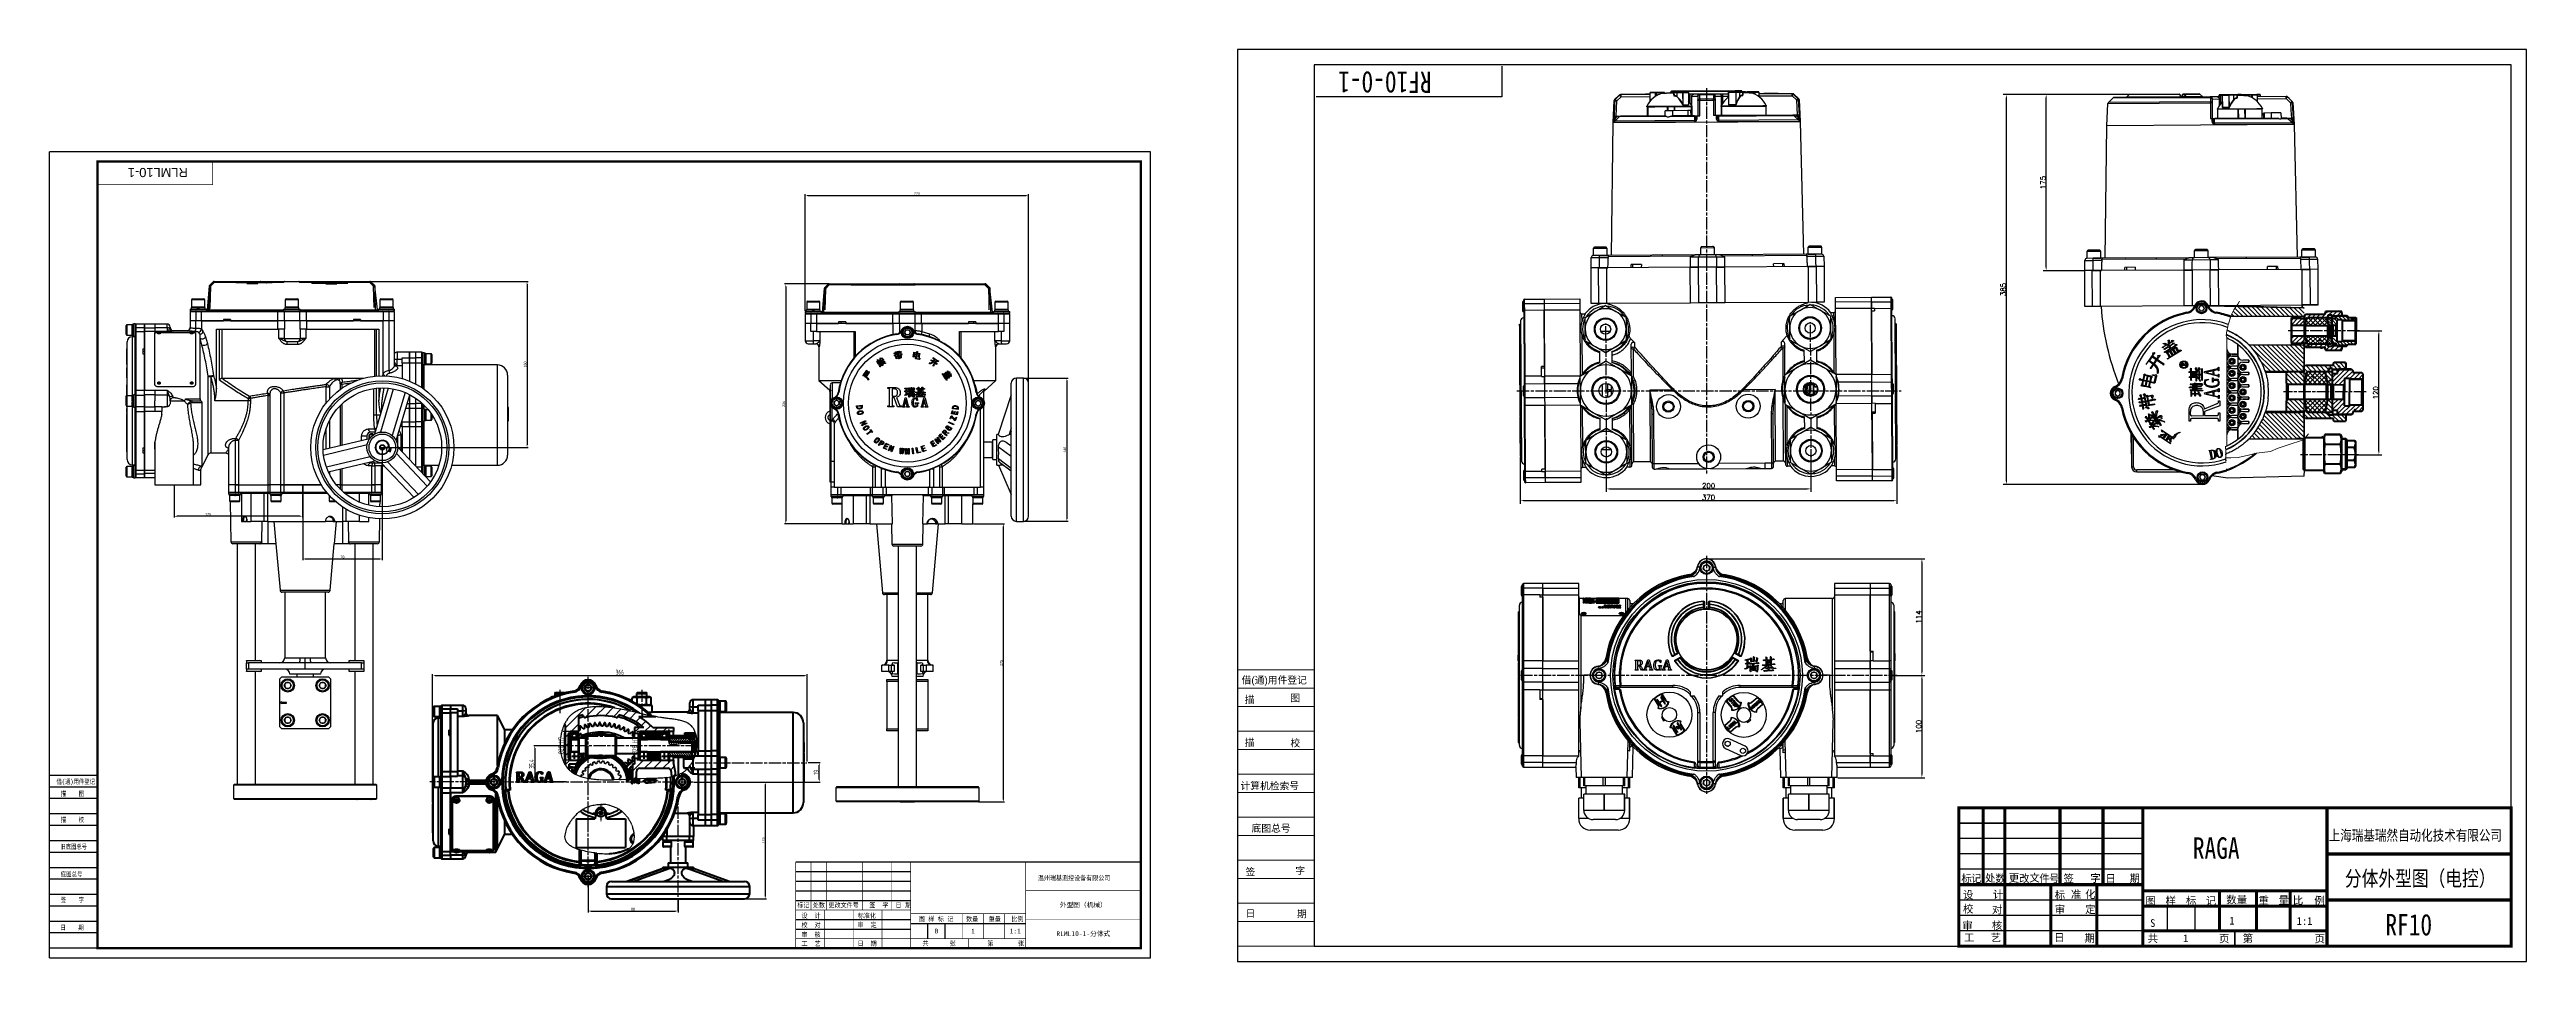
# Model space of a CAD drawing. Header units: millimetres. Extents: x 5231 to 7653, y 7068 to 7959.
import ezdxf

# ---------------------------------------------------------------- set-up
doc = ezdxf.new("R2010")
doc.units = ezdxf.units.MM
for name, pattern in [('AM_ISO08W050', [18, 12, -1.5, 3, -1.5]), ('AM_ISO08W050x2', [9, 6, -0.75, 1.5, -0.75]), ('DIVIDE2', [15.875, 6.35, -3.175, 0, -3.175, 0, -3.175]), ('PHANTOM2', [31.75, 15.875, -3.175, 3.175, -3.175, 3.175, -3.175])]:
    doc.linetypes.add(name, pattern=pattern)
for name, color, linetype, lineweight in [('0.7', 7, 'Continuous', 40), ('3SIZE', 3, 'Continuous', 15), ('AM_5', 3, 'Continuous', 25), ('AM_7', 4, 'AM_ISO08W050', 25), ('AM_BOR', 7, 'Continuous', 50), ('CAXA0', 7, 'Continuous', 70), ('SD', 7, 'PHANTOM2', 13), ('剖面线', 5, 'Continuous', 20), ('双点划线', 6, 'DIVIDE2', 13), ('尺寸线', 3, 'Continuous', 15), ('标注', 3, 'Continuous', 13), ('标注线', 3, 'Continuous', 18), ('粗实线', 7, 'Continuous', 40)]:
    doc.layers.add(name, color=color, linetype=linetype, lineweight=lineweight)
for name, color, linetype in [('014', 3, 'Continuous'), ('030', 7, 'Continuous'), ('031', 7, 'Continuous'), ('075', 3, 'Continuous'), ('076', 2, 'Continuous'), ('078', 7, 'Continuous'), ('079', 3, 'Continuous'), ('081', 3, 'Continuous'), ('082', 4, 'Continuous'), ('091', 7, 'Continuous'), ('4-尺寸线', 3, 'Continuous')]:
    doc.layers.add(name, color=color, linetype=linetype)
doc.styles.get("Standard").update_dxf_attribs({"font": 'arial.ttf'})
doc.styles.add('STYLE1', font='')
doc.styles.add('STYLE5', font='SimSun.ttf', dxfattribs={"height": 3})
doc.styles.add('工程字', font='gbenor.shx', dxfattribs={"width": 0.707, "bigfont": 'hztxt.shx'})
doc.styles.add('标注', font='txt.shx', dxfattribs={"height": 5})
doc.styles.add('英文3', font='arial.ttf')
doc.styles.get('STYLE1').set_extended_font_data('FangSong_GB2312')
doc.dimstyles.new('3.5-0.5', dxfattribs={"dimtxt": 5, "dimasz": 3.5, "dimexe": 3, "dimexo": 0.625, "dimtad": 1, "dimdsep": 46, "dimtxsty": '标注', "dimcen": 3.5, "dimaunit": 1, "dimadec": 0, "dimazin": 2, "dimtfac": 1, "dimtmove": 0, "dimatfit": 3, "dimfxl": 0, "dimarcsym": 0})
doc.dimstyles.new('3.5-0.5$0', dxfattribs={"dimtxt": 5, "dimasz": 3.5, "dimexe": 3, "dimexo": 0.625, "dimtad": 1, "dimdsep": 46, "dimtxsty": '标注', "dimcen": 3.5, "dimaunit": 1, "dimadec": 0, "dimazin": 2, "dimtfac": 1, "dimtmove": 0, "dimatfit": 3, "dimfxl": 0, "dimarcsym": 0})
doc.dimstyles.new('AM_GB$0', dxfattribs={"dimtxt": 3.5, "dimasz": 2.5, "dimexe": 1, "dimexo": 1, "dimgap": 0.5, "dimtad": 1, "dimdsep": 46, "dimtxsty": '工程字', "dimcen": 0, "dimclrd": 256, "dimclre": 256, "dimclrt": 2, "dimadec": 0, "dimazin": 2, "dimtp": 0.1, "dimtm": 0.1, "dimtfac": 0.71, "dimtmove": 0, "dimatfit": 3, "dimfxl": 0, "dimlwd": -1, "dimlwe": -1, "dimarcsym": 0})
doc.dimstyles.new('ISO-25$0', dxfattribs={"dimtxt": 2.5, "dimasz": 2.5, "dimexe": 1.25, "dimexo": 0.625, "dimtad": 1, "dimtxsty": 'Standard', "dimcen": 2.5, "dimadec": 0, "dimazin": 0, "dimtfac": 1, "dimtmove": 0, "dimatfit": 3, "dimfxl": 0, "dimarcsym": 0})
pattern_1 = [(135, (7967.9444, 4636.8392), (-2.245064, -2.245064), [])]
pattern_2 = [(45, (4899.1292, 6894.7512), (-0.561266, 0.561266), [])]
pattern_3 = [(45, (4778.651, 6627.198), (-4.490128, 4.490128), [])]

msp = doc.modelspace()

# ---------------------------------------------------------------- texts
for s, style, width, p in [('借(通)用件登记', 'STYLE1', 0.8, (5237.876, 7241.843)), ('描    图', 'STYLE1', 0.8, (5242.115, 7230.007)), ('描    校', 'STYLE1', 0.8, (5242.072, 7204.647)), ('旧底图总号', 'STYLE1', 0.8, (5241.531, 7178.317)), ('底图总号', 'STYLE1', 0.8, (5242.115, 7151.355)), ('   温州瑞基测控设备有限公司', 'STYLE5', 0.9, (6186.943, 7147.674)), ('签    字', 'STYLE1', 0.8, (5242.115, 7126.219)), ('标记 处数 更改文件号   签  字  日 期', 'STYLE5', 0.9, (5962.087, 7121.179)), ('日    期', 'STYLE1', 0.8, (5241.679, 7099.234)), ('校  对', 'STYLE5', 0.9, (5966.193, 7101.745)), ('设  计', 'STYLE5', 0.9, (5966.193, 7110.876)), ('审  核', 'STYLE5', 0.9, (5966.193, 7092.378)), ('标准化', 'STYLE5', 0.9, (6021.266, 7110.876)), ('审  定', 'STYLE5', 0.9, (6020.942, 7101.979)), ('图 样 标 记', 'STYLE5', 0.9, (6080.759, 7107.615)), ('数量   重量   比例', 'STYLE5', 0.9, (6127.099, 7107.59)), ('工  艺', 'STYLE5', 0.9, (5966.193, 7083.591)), ('日  期', 'STYLE5', 0.9, (6020.942, 7083.715)), ('共      张         第       张', 'STYLE5', 0.9, (6084.475, 7083.85))]:
    msp.add_text(s, height=4.6875, dxfattribs=dict(style=style, width=width)).set_placement(p)
at = {"attachment_point": 5, "style": 'STYLE5'}
for s, insert, char_height, width in [('外型图（机械）', (6241.715, 7123.475), 4.6875, 112.5), ('B', (6098.278, 7098.162), 4.688, 16.875), ('1', (6133.903, 7098.162), 4.688, 20.625), ('1:1', (6175.153, 7098.162), 4.6875, 20.625), ('RLML10-1-分体式', (6241.715, 7095.35), 4.6875, 112.5)]:
    msp.add_mtext(s, dxfattribs=dict(at, insert=insert, char_height=char_height, width=width))
at = {"layer": '4-尺寸线', "style": 'STYLE5', "width": 0.8}
msp.add_text('RF10-0-1', height=21, rotation=180, dxfattribs=at).set_placement((6582.239, 7937.994))
for s, height, p in [('RAGA', 21, (7326.371, 7168.744)), ('分体外型图（电控）', 15, (7475.01, 7142.088)), ('RF10', 21, (7514.568, 7093.912))]:
    msp.add_text(s, height=height, dxfattribs=at).set_placement(p)
at = {"layer": '4-尺寸线', "style": 'STYLE5'}
for s, p in [('S', (7284.608, 7102.209)), ('1:1', (7427.945, 7104.213))]:
    msp.add_text(s, height=7.5, dxfattribs=at).set_placement(p)
at = {"layer": '4-尺寸线', "insert": (5336.946, 7839.378), "char_height": 9, "width": 112.5, "attachment_point": 5, "rotation": 180}
msp.add_mtext('RLML10-1', dxfattribs=at)
at = {"layer": 'SD', "linetype": 'ByBlock', "lineweight": 30, "style": 'STYLE5'}
for s, p in [('标', (7100.065, 7145.615)), ('记', (7109.67, 7145.922)), ('处', (7123.173, 7146.15)), ('数', (7133.295, 7145.738)), ('更', (7146.469, 7146.209)), ('改', (7156.431, 7145.796)), ('文', (7166.528, 7146.313)), ('件', (7176.291, 7145.855)), ('号', (7185.717, 7145.808)), ('签', (7199.89, 7145.653)), ('字', (7226.078, 7146.044)), ('日', (7240.94, 7145.712)), ('期', (7264.396, 7145.862)), ('校', (7101.644, 7116.048)), ('设', (7101.644, 7129.788)), ('对', (7129.921, 7115.317)), ('计', (7130.965, 7130.018)), ('标', (7191.294, 7129.552)), ('审', (7191.294, 7115.547)), ('准', (7207.12, 7130.183)), ('定', (7221.017, 7115.551)), ('化', (7221.017, 7130.172)), ('审', (7101.002, 7099.732)), ('工', (7102.661, 7088.026)), ('艺', (7128.708, 7087.889)), ('核', (7129.921, 7099.721)), ('日', (7190.658, 7088.042)), ('期', (7220.381, 7087.469)), ('1', (7362.04, 7104.463))]:
    msp.add_text(s, height=7.5, dxfattribs=at).set_placement(p)
at = {"layer": 'SD', "style": 'STYLE5'}
for s, p in [('图', (7280.061, 7123.857)), ('样', (7299.662, 7123.889)), ('标', (7319.584, 7124.015)), ('记', (7338.944, 7124.004)), ('数量', (7358.994, 7125.037)), ('重', (7390.437, 7124.039)), ('量', (7410.199, 7124.509)), ('比', (7424.096, 7124.338)), ('例', (7445.143, 7124.086)), ('共', (7282.156, 7087.198)), ('页', (7351.964, 7087.026)), ('第', (7375.1, 7087.256)), ('页', (7445.31, 7086.866)), ('1', (7316.893, 7087.386))]:
    msp.add_text(s, height=7.5, dxfattribs=at).set_placement(p)

# ---------------------------------------------------------------- blocks, each defined once
blk = doc.blocks.new('A')
at = {"layer": '3SIZE'}
for p, q in [((0, 84), (-25, 84)), ((0, 78), (-25, 78)), ((0, 70), (-25, 70)), ((0, 64), (-25, 64)), ((0, 56), (-25, 56)), ((0, 50), (-25, 50)), ((0, 42), (-25, 42)), ((0, 36), (-25, 36)), ((0, 28), (-25, 28)), ((0, 22), (-25, 22)), ((0, 14), (-25, 14)), ((0, 8), (-25, 8))]:
    blk.add_line(p, q, dxfattribs=at)
at = {"layer": '3SIZE', "const_width": 0.3}
for points in [[(0, 90), (-25, 90)], [(0, 0), (-25, 0)]]:
    blk.add_lwpolyline(points, dxfattribs=at)
at = {"layer": '3SIZE', "style": '英文3'}
for s, height, p in [('借(通)用件登记', 2.333, (-23.69, 85.47)), ('描', 2.33, (-22.65, 79.1)), ('图', 2.33, (-7.82, 79.65)), ('描', 2.33, (-22.65, 65.15)), ('校', 2.33, (-7.76, 64.95)), ('计算机检索号', 2.333, (-24.06, 51.04)), ('底图总号', 2.333, (-20.45, 37.21)), ('签', 2.33, (-22.37, 23.03)), ('字', 2.33, (-6.17, 23.4)), ('日', 2.33, (-22.37, 9.5)), ('期', 2.33, (-5.62, 9.32))]:
    blk.add_text(s, height=height, dxfattribs=at).set_placement(p)
blk = doc.blocks.new('A$C10B21CF3')
at = {"style": 'STYLE5', "width": 0.8}
blk.add_text('上海瑞基瑞然自动化技术有限公司', height=3, dxfattribs=at).set_placement((1.02, 1.23))
blk = doc.blocks.new('*D5')
at = {"layer": 'Defpoints', "color": 0, "transparency": 16777216}
for p in [(6668.9, 7562.2), (7037, 7563.7), (7037, 7518.7)]:
    blk.add_point(p, dxfattribs=at)
at = {"layer": '标注', "color": 0, "lineweight": -2, "transparency": 16777216}
for p, q in [((6668.9, 7561.6), (6668.9, 7515.7)), ((7037, 7563.1), (7037, 7515.7)), ((6672.4, 7518.7), (7033.5, 7518.7))]:
    blk.add_line(p, q, dxfattribs=at)
at = {"layer": '标注', "color": 0, "transparency": 16777216}
for points in [[(6672.4, 7519.3), (6672.4, 7518.1), (6668.9, 7518.7)], [(7033.5, 7519.3), (7033.5, 7518.1), (7037, 7518.7)]]:
    blk.add_solid(points, dxfattribs=at)
at = {"layer": '标注', "color": 0, "transparency": 16777216, "insert": (6852.9, 7521.8), "char_height": 5, "attachment_point": 5, "style": '标注'}
blk.add_mtext('370', dxfattribs=at)
blk = doc.blocks.new('*D6')
at = {"layer": 'AM_5', "color": 0, "lineweight": -2, "transparency": 16777216}
for p, q in [((7263.7, 7915.7), (7141.1, 7915.7)), ((7144.1, 7537.9), (7144.1, 7912.2)), ((7335.2, 7534.4), (7141.1, 7534.4))]:
    blk.add_line(p, q, dxfattribs=at)
at = {"layer": 'AM_5', "color": 0, "transparency": 16777216}
for points in [[(7143.6, 7912.2), (7144.7, 7912.2), (7144.1, 7915.7)], [(7143.6, 7537.9), (7144.7, 7537.9), (7144.1, 7534.4)]]:
    blk.add_solid(points, dxfattribs=at)
at = {"layer": 'Defpoints', "color": 0, "transparency": 16777216}
for p in [(7144.1, 7915.7), (7264.3, 7915.7), (7335.8, 7534.4)]:
    blk.add_point(p, dxfattribs=at)
at = {"layer": 'AM_5', "color": 0, "transparency": 16777216, "insert": (7141, 7725), "char_height": 5, "attachment_point": 5, "rotation": 90, "style": '标注'}
blk.add_mtext('385', dxfattribs=at)
blk = doc.blocks.new('*D7')
at = {"layer": 'AM_5', "color": 0, "lineweight": -2, "transparency": 16777216}
for p, q in [((7263.7, 7915.7), (7180, 7915.7)), ((7183, 7746.9), (7183, 7912.2)), ((7220.1, 7743.4), (7180, 7743.4))]:
    blk.add_line(p, q, dxfattribs=at)
at = {"layer": 'AM_5', "color": 0, "transparency": 16777216}
for points in [[(7182.4, 7912.2), (7183.6, 7912.2), (7183, 7915.7)], [(7182.4, 7746.9), (7183.6, 7746.9), (7183, 7743.4)]]:
    blk.add_solid(points, dxfattribs=at)
at = {"layer": 'Defpoints', "color": 0, "transparency": 16777216}
for p in [(7183, 7915.7), (7264.3, 7915.7), (7220.7, 7743.4)]:
    blk.add_point(p, dxfattribs=at)
at = {"layer": 'AM_5', "color": 0, "transparency": 16777216, "insert": (7179.9, 7829.5), "char_height": 5, "attachment_point": 5, "rotation": 90, "style": '标注'}
blk.add_mtext('175', dxfattribs=at)
blk = doc.blocks.new('*D8')
at = {"layer": 'AM_5', "color": 0, "lineweight": -2, "transparency": 16777216}
for p, q in [((7486.8, 7684.7), (7511.2, 7684.7)), ((7508.2, 7567), (7508.2, 7681.2)), ((7486, 7563.5), (7511.2, 7563.5))]:
    blk.add_line(p, q, dxfattribs=at)
at = {"layer": 'AM_5', "color": 0, "transparency": 16777216}
for points in [[(7507.7, 7681.2), (7508.8, 7681.2), (7508.2, 7684.7)], [(7507.7, 7567), (7508.8, 7567), (7508.2, 7563.5)]]:
    blk.add_solid(points, dxfattribs=at)
at = {"layer": 'Defpoints', "color": 0, "transparency": 16777216}
for p in [(7486.2, 7684.7), (7508.2, 7684.7), (7485.4, 7563.5)]:
    blk.add_point(p, dxfattribs=at)
at = {"layer": 'AM_5', "color": 0, "transparency": 16777216, "insert": (7505.1, 7624.1), "char_height": 5, "attachment_point": 5, "rotation": 90, "style": '标注'}
blk.add_mtext('120', dxfattribs=at)
blk = doc.blocks.new('*D9')
at = {"layer": 'AM_5', "color": 0, "lineweight": -2, "transparency": 16777216}
for p, q in [((6753, 7565.8), (6753, 7527.2)), ((6953, 7566.9), (6953, 7527.2)), ((6756.5, 7530.2), (6949.5, 7530.2))]:
    blk.add_line(p, q, dxfattribs=at)
at = {"layer": 'AM_5', "color": 0, "transparency": 16777216}
for points in [[(6756.5, 7530.8), (6756.5, 7529.6), (6753, 7530.2)], [(6949.5, 7530.8), (6949.5, 7529.6), (6953, 7530.2)]]:
    blk.add_solid(points, dxfattribs=at)
at = {"layer": 'Defpoints', "color": 0, "transparency": 16777216}
for p in [(6753, 7566.4), (6953, 7567.5), (6953, 7530.2)]:
    blk.add_point(p, dxfattribs=at)
at = {"layer": 'AM_5', "color": 0, "transparency": 16777216, "insert": (6853, 7533.3), "char_height": 5, "attachment_point": 5, "style": '标注'}
blk.add_mtext('200', dxfattribs=at)
blk = doc.blocks.new('*D10')
at = {"layer": 'AM_5', "color": 0, "lineweight": -2, "transparency": 16777216}
for p, q in [((7030.6, 7348), (7064.5, 7348)), ((7061.5, 7344.5), (7061.5, 7251.5)), ((6979.2, 7248), (7064.5, 7248))]:
    blk.add_line(p, q, dxfattribs=at)
at = {"layer": 'AM_5', "color": 0, "transparency": 16777216}
for points in [[(7060.9, 7344.5), (7062.1, 7344.5), (7061.5, 7348)], [(7060.9, 7251.5), (7062.1, 7251.5), (7061.5, 7248)]]:
    blk.add_solid(points, dxfattribs=at)
at = {"layer": 'Defpoints', "color": 0, "transparency": 16777216}
for p in [(7030, 7348), (6978.5, 7248), (7061.5, 7248)]:
    blk.add_point(p, dxfattribs=at)
at = {"layer": 'AM_5', "color": 0, "transparency": 16777216, "insert": (7058.4, 7298), "char_height": 5, "attachment_point": 5, "rotation": 90, "style": '标注'}
blk.add_mtext('100', dxfattribs=at)
blk = doc.blocks.new('*D11')
at = {"layer": 'AM_5', "color": 0, "linetype": 'ByBlock', "lineweight": -2, "transparency": 16777216}
for p, q in [((6851.6, 7461.9), (7064.5, 7461.9)), ((7061.5, 7458.4), (7061.5, 7351.5)), ((7031.6, 7348), (7064.5, 7348))]:
    blk.add_line(p, q, dxfattribs=at)
at = {"layer": 'AM_5', "color": 0, "transparency": 16777216}
for points in [[(7060.9, 7458.4), (7062.1, 7458.4), (7061.5, 7461.9)], [(7060.9, 7351.5), (7062.1, 7351.5), (7061.5, 7348)]]:
    blk.add_solid(points, dxfattribs=at)
at = {"layer": 'Defpoints', "color": 0, "transparency": 16777216}
for p in [(6851, 7461.9), (7031, 7348), (7061.5, 7348)]:
    blk.add_point(p, dxfattribs=at)
at = {"layer": 'AM_5', "color": 0, "transparency": 16777216, "insert": (7058.4, 7405), "char_height": 5, "attachment_point": 5, "rotation": 90, "style": '标注'}
blk.add_mtext('114', dxfattribs=at)
blk = doc.blocks.new('*D30')
at = {"layer": 'AM_5', "color": 0, "linetype": 'ByBlock', "lineweight": -2, "transparency": 16777216}
for p, q in [((6183.9, 7638.5), (6226.8, 7638.5)), ((6225.6, 7636), (6225.6, 7501)), ((6183.9, 7498.5), (6226.8, 7498.5))]:
    blk.add_line(p, q, dxfattribs=at)
at = {"layer": 'AM_5', "color": 0, "transparency": 16777216}
for points in [[(6225.2, 7636), (6226, 7636), (6225.6, 7638.5)], [(6225.2, 7501), (6226, 7501), (6225.6, 7498.5)]]:
    blk.add_solid(points, dxfattribs=at)
at = {"layer": 'Defpoints', "color": 0, "transparency": 16777216}
for p in [(6183.2, 7638.5), (6183.2, 7498.5), (6225.6, 7498.5)]:
    blk.add_point(p, dxfattribs=at)
at = {"layer": 'AM_5', "color": 0, "transparency": 16777216, "insert": (6223.7, 7568.5), "char_height": 2.5, "attachment_point": 5, "rotation": 90}
blk.add_mtext('140', dxfattribs=at)
blk = doc.blocks.new('*D31')
at = {"layer": 'AM_5', "transparency": 16777216}
for p, q in [((5736.3, 7279.2), (5704.4, 7279.2)), ((5705.4, 7276.7), (5705.4, 7246.3)), ((5736.3, 7243.8), (5704.4, 7243.8))]:
    blk.add_line(p, q, dxfattribs=at)
for points in [[(5705, 7276.7), (5705.8, 7276.7), (5705.4, 7279.2)], [(5705, 7246.3), (5705.8, 7246.3), (5705.4, 7243.8)]]:
    blk.add_solid(points, dxfattribs=at)
at = {"layer": 'Defpoints', "color": 0, "transparency": 16777216}
for p in [(5737.3, 7279.2), (5705.4, 7243.8), (5737.3, 7243.8)]:
    blk.add_point(p, dxfattribs=at)
at = {"layer": 'AM_5', "color": 2, "transparency": 16777216, "insert": (5702.4, 7261.5), "char_height": 5, "attachment_point": 5, "rotation": 90, "style": '工程字'}
blk.add_mtext('35.4', dxfattribs=at)
blk = doc.blocks.new('*D32')
at = {"layer": 'AM_5', "transparency": 16777216}
for p, q in [((5861.4, 7243.7), (5984.6, 7243.7)), ((5972.6, 7262.7), (5984.6, 7262.7)), ((5983.6, 7246.2), (5983.6, 7260.2))]:
    blk.add_line(p, q, dxfattribs=at)
for points in [[(5983.1, 7260.2), (5984, 7260.2), (5983.6, 7262.7)], [(5983.1, 7246.2), (5984, 7246.2), (5983.6, 7243.7)]]:
    blk.add_solid(points, dxfattribs=at)
at = {"layer": 'Defpoints', "color": 0, "transparency": 16777216}
for p in [(5860.4, 7243.7), (5971.6, 7262.7), (5983.6, 7262.7)]:
    blk.add_point(p, dxfattribs=at)
at = {"layer": 'AM_5', "color": 2, "transparency": 16777216, "insert": (5980.6, 7253.2), "char_height": 5, "attachment_point": 5, "rotation": 90, "style": '工程字'}
blk.add_mtext('19', dxfattribs=at)
blk = doc.blocks.new('*D33')
at = {"layer": 'AM_5', "transparency": 16777216}
for p, q in [((5739.1, 7293.2), (5733.1, 7293.2)), ((5734.1, 7290.7), (5734.1, 7267.7)), ((5739.1, 7265.2), (5733.1, 7265.2))]:
    blk.add_line(p, q, dxfattribs=at)
for points in [[(5733.7, 7290.7), (5734.6, 7290.7), (5734.1, 7293.2)], [(5733.7, 7267.7), (5734.6, 7267.7), (5734.1, 7265.2)]]:
    blk.add_solid(points, dxfattribs=at)
at = {"layer": 'Defpoints', "color": 0, "transparency": 16777216}
for p in [(5740.1, 7293.2), (5734.1, 7265.2), (5740.1, 7265.2)]:
    blk.add_point(p, dxfattribs=at)
at = {"layer": 'AM_5', "color": 2, "transparency": 16777216, "insert": (5731.1, 7279.2), "char_height": 5, "attachment_point": 5, "rotation": 90, "style": '工程字'}
blk.add_mtext('%%c28{}{\\C2; H7}', dxfattribs=at)
blk = doc.blocks.new('*D34')
at = {"layer": 'AM_5', "transparency": 16777216}
for p, q in [((5807.1, 7293.2), (5805.2, 7293.2)), ((5806.2, 7290.7), (5806.2, 7267.7)), ((5807.1, 7265.2), (5805.2, 7265.2))]:
    blk.add_line(p, q, dxfattribs=at)
for points in [[(5805.8, 7290.7), (5806.7, 7290.7), (5806.2, 7293.2)], [(5805.8, 7267.7), (5806.7, 7267.7), (5806.2, 7265.2)]]:
    blk.add_solid(points, dxfattribs=at)
at = {"layer": 'Defpoints', "color": 0, "transparency": 16777216}
for p in [(5808.1, 7293.2), (5806.2, 7265.2), (5808.1, 7265.2)]:
    blk.add_point(p, dxfattribs=at)
at = {"layer": 'AM_5', "color": 2, "transparency": 16777216, "insert": (5803.2, 7279.2), "char_height": 5, "attachment_point": 5, "rotation": 90, "style": '工程字'}
blk.add_mtext('%%c28{}{\\C2; H7}', dxfattribs=at)
blk = doc.blocks.new('*D35')
at = {"layer": 'AM_5', "transparency": 16777216}
for p, q in [((5605.6, 7244.8), (5605.6, 7349)), ((5608.1, 7348), (5969.1, 7348)), ((5971.6, 7263.7), (5971.6, 7349))]:
    blk.add_line(p, q, dxfattribs=at)
for points in [[(5608.1, 7348.5), (5608.1, 7347.6), (5605.6, 7348)], [(5969.1, 7348.5), (5969.1, 7347.6), (5971.6, 7348)]]:
    blk.add_solid(points, dxfattribs=at)
at = {"layer": 'Defpoints', "color": 0, "transparency": 16777216}
for p in [(5971.6, 7348), (5605.6, 7243.8), (5971.6, 7262.7)]:
    blk.add_point(p, dxfattribs=at)
at = {"layer": 'AM_5', "color": 2, "transparency": 16777216, "insert": (5788.6, 7351), "char_height": 5, "attachment_point": 5, "style": '工程字'}
blk.add_mtext('366', dxfattribs=at)
blk = doc.blocks.new('*D36')
at = {"layer": 'AM_5', "color": 0, "linetype": 'ByBlock', "lineweight": -2, "transparency": 16777216}
for p, q in [((5969.8, 7704.2), (5969.8, 7818.1)), ((5972.3, 7816.9), (6185.7, 7816.9)), ((6188.2, 7634.1), (6188.2, 7818.1))]:
    blk.add_line(p, q, dxfattribs=at)
at = {"layer": 'AM_5', "color": 0, "transparency": 16777216}
for points in [[(5972.3, 7817.3), (5972.3, 7816.4), (5969.8, 7816.9)], [(6185.7, 7817.3), (6185.7, 7816.4), (6188.2, 7816.9)]]:
    blk.add_solid(points, dxfattribs=at)
at = {"layer": 'Defpoints', "color": 0, "transparency": 16777216}
for p in [(6188.2, 7816.9), (5969.8, 7703.6), (6188.2, 7633.5)]:
    blk.add_point(p, dxfattribs=at)
at = {"layer": 'AM_5', "color": 0, "transparency": 16777216, "insert": (6079, 7818.8), "char_height": 2.5, "attachment_point": 5}
blk.add_mtext('220', dxfattribs=at)
blk = doc.blocks.new('*D37')
at = {"layer": 'AM_5', "color": 0, "linetype": 'ByBlock', "lineweight": -2, "transparency": 16777216}
for p, q in [((6134.4, 7496), (6164.7, 7496)), ((6163.5, 7493.5), (6163.5, 7226.8)), ((6139.4, 7224.3), (6164.7, 7224.3))]:
    blk.add_line(p, q, dxfattribs=at)
at = {"layer": 'AM_5', "color": 0, "transparency": 16777216}
for points in [[(6163.1, 7493.5), (6163.9, 7493.5), (6163.5, 7496)], [(6163.1, 7226.8), (6163.9, 7226.8), (6163.5, 7224.3)]]:
    blk.add_solid(points, dxfattribs=at)
at = {"layer": 'Defpoints', "color": 0, "transparency": 16777216}
for p in [(6133.8, 7496), (6138.8, 7224.3), (6163.5, 7224.3)]:
    blk.add_point(p, dxfattribs=at)
at = {"layer": 'AM_5', "color": 0, "transparency": 16777216, "insert": (6161.6, 7360.1), "char_height": 2.5, "attachment_point": 5, "rotation": 90}
blk.add_mtext('275', dxfattribs=at)
blk = doc.blocks.new('*D28')
at = {"layer": 'AM_5', "color": 0, "linetype": 'ByBlock', "lineweight": -2, "transparency": 16777216}
for p, q in [((5352.9, 7533.7), (5352.9, 7502.2)), ((5478.5, 7533.7), (5478.5, 7502.2)), ((5476, 7503.4), (5355.4, 7503.4))]:
    blk.add_line(p, q, dxfattribs=at)
at = {"layer": 'AM_5', "color": 0, "transparency": 16777216}
for points in [[(5355.4, 7503.8), (5355.4, 7503), (5352.9, 7503.4)], [(5476, 7503.8), (5476, 7503), (5478.5, 7503.4)]]:
    blk.add_solid(points, dxfattribs=at)
at = {"layer": 'Defpoints', "color": 0, "transparency": 16777216}
for p in [(5352.9, 7534.3), (5478.5, 7534.3), (5352.9, 7503.4)]:
    blk.add_point(p, dxfattribs=at)
at = {"layer": 'AM_5', "color": 0, "transparency": 16777216, "insert": (5386.1, 7505.3), "char_height": 2.5, "attachment_point": 5}
blk.add_mtext('125', dxfattribs=at)
blk = doc.blocks.new('*D29')
at = {"layer": 'AM_5', "color": 0, "linetype": 'ByBlock', "lineweight": -2, "transparency": 16777216}
for p, q in [((5556.4, 7570.2), (5556.4, 7460.4)), ((5478.6, 7533.7), (5478.6, 7460.4)), ((5481.1, 7461.7), (5553.9, 7461.7))]:
    blk.add_line(p, q, dxfattribs=at)
at = {"layer": 'AM_5', "color": 0, "transparency": 16777216}
for points in [[(5481.1, 7462.1), (5481.1, 7461.2), (5478.6, 7461.7)], [(5553.9, 7462.1), (5553.9, 7461.2), (5556.4, 7461.7)]]:
    blk.add_solid(points, dxfattribs=at)
at = {"layer": 'Defpoints', "color": 0, "transparency": 16777216}
for p in [(5556.4, 7570.8), (5478.6, 7534.3), (5556.4, 7461.7)]:
    blk.add_point(p, dxfattribs=at)
at = {"layer": 'AM_5', "color": 0, "transparency": 16777216, "insert": (5517.5, 7463.6), "char_height": 2.5, "attachment_point": 5}
blk.add_mtext('78', dxfattribs=at)
blk = doc.blocks.new('*D38')
at = {"layer": 'AM_5', "color": 0, "linetype": 'ByBlock', "lineweight": -2, "transparency": 16777216}
for p, q in [((5861, 7243.7), (5932, 7243.7)), ((5930.7, 7241.2), (5930.7, 7132.2)), ((5846.2, 7129.7), (5932, 7129.7))]:
    blk.add_line(p, q, dxfattribs=at)
at = {"layer": 'AM_5', "color": 0, "transparency": 16777216}
for points in [[(5930.3, 7241.2), (5931.2, 7241.2), (5930.7, 7243.7)], [(5930.3, 7132.2), (5931.2, 7132.2), (5930.7, 7129.7)]]:
    blk.add_solid(points, dxfattribs=at)
at = {"layer": 'Defpoints', "color": 0, "transparency": 16777216}
for p in [(5860.4, 7243.7), (5845.6, 7129.7), (5930.7, 7129.7)]:
    blk.add_point(p, dxfattribs=at)
at = {"layer": 'AM_5', "color": 0, "transparency": 16777216, "insert": (5928.8, 7186.7), "char_height": 2.5, "attachment_point": 5, "rotation": 90}
blk.add_mtext('115', dxfattribs=at)
blk = doc.blocks.new('*D39')
at = {"layer": 'AM_5', "color": 0, "linetype": 'ByBlock', "lineweight": -2, "transparency": 16777216}
for p, q in [((5757.6, 7151.1), (5757.6, 7116.4)), ((5845.6, 7129.1), (5845.6, 7116.4)), ((5760.1, 7117.7), (5843.1, 7117.7))]:
    blk.add_line(p, q, dxfattribs=at)
at = {"layer": 'AM_5', "color": 0, "transparency": 16777216}
for points in [[(5760.1, 7118.1), (5760.1, 7117.3), (5757.6, 7117.7)], [(5843.1, 7118.1), (5843.1, 7117.3), (5845.6, 7117.7)]]:
    blk.add_solid(points, dxfattribs=at)
at = {"layer": 'Defpoints', "color": 0, "transparency": 16777216}
for p in [(5757.6, 7151.7), (5845.6, 7129.7), (5845.6, 7117.7)]:
    blk.add_point(p, dxfattribs=at)
at = {"layer": 'AM_5', "color": 0, "transparency": 16777216, "insert": (5801.6, 7119.6), "char_height": 2.5, "attachment_point": 5}
blk.add_mtext('88', dxfattribs=at)
blk = doc.blocks.new('*D40')
at = {"layer": 'AM_5', "color": 0, "linetype": 'ByBlock', "lineweight": -2, "transparency": 16777216}
for p, q in [((5545.6, 7732.7), (5699.1, 7732.7)), ((5697.9, 7730.2), (5697.9, 7573.3)), ((5555, 7570.8), (5699.1, 7570.8))]:
    blk.add_line(p, q, dxfattribs=at)
at = {"layer": 'AM_5', "color": 0, "transparency": 16777216}
for points in [[(5697.4, 7730.2), (5698.3, 7730.2), (5697.9, 7732.7)], [(5697.4, 7573.3), (5698.3, 7573.3), (5697.9, 7570.8)]]:
    blk.add_solid(points, dxfattribs=at)
at = {"layer": 'Defpoints', "color": 0, "transparency": 16777216}
for p in [(5545, 7732.7), (5554.3, 7570.8), (5697.9, 7570.8)]:
    blk.add_point(p, dxfattribs=at)
at = {"layer": 'AM_5', "color": 0, "transparency": 16777216, "insert": (5696, 7651.8), "char_height": 2.5, "attachment_point": 5, "rotation": 90}
blk.add_mtext('160', dxfattribs=at)
blk = doc.blocks.new('*D41')
at = {"layer": 'AM_5', "color": 0, "linetype": 'ByBlock', "lineweight": -2, "transparency": 16777216}
for p, q in [((5992.2, 7730.4), (5949.5, 7730.4)), ((5950.8, 7727.9), (5950.8, 7498.5)), ((6005.1, 7496), (5949.5, 7496))]:
    blk.add_line(p, q, dxfattribs=at)
at = {"layer": 'AM_5', "color": 0, "transparency": 16777216}
for points in [[(5950.4, 7727.9), (5951.2, 7727.9), (5950.8, 7730.4)], [(5950.4, 7498.5), (5951.2, 7498.5), (5950.8, 7496)]]:
    blk.add_solid(points, dxfattribs=at)
at = {"layer": 'Defpoints', "color": 0, "transparency": 16777216}
for p in [(5992.8, 7730.4), (5950.8, 7496), (6005.8, 7496)]:
    blk.add_point(p, dxfattribs=at)
at = {"layer": 'AM_5', "color": 0, "transparency": 16777216, "insert": (5948.9, 7613.2), "char_height": 2.5, "attachment_point": 5, "rotation": 90}
blk.add_mtext('235', dxfattribs=at)

# ---------------------------------------------------------------- dimensions: what is measured, and where the dimension line sits
at = {"layer": 'AM_5'}
for base, p1, p2, text, dimstyle, override, picture, middle in [((7144.145, 7915.654), (7335.784, 7534.394), (7264.295, 7915.654), '385', '3.5-0.5$0', {"dimpost": '', "dimarcsym": 1}, '*D6', (7141.02, 7725.024)), ((7182.983, 7915.654), (7220.74, 7743.44), (7264.295, 7915.654), '175', '3.5-0.5$0', {"dimpost": '', "dimarcsym": 1}, '*D7', (7179.858, 7829.547)), ((5697.858, 7570.785), (5545.002, 7732.738), (5554.332, 7570.785), '160', 'ISO-25$0', {"dimpost": '', "dimfxl": 1.25, "dimarcsym": 1}, '*D40', (5695.957, 7651.761)), ((5950.778, 7495.958), (5992.779, 7730.429), (6005.764, 7495.958), '235', 'ISO-25$0', {"dimpost": '', "dimfxl": 1.25, "dimarcsym": 1}, '*D41', (5948.875, 7613.194)), ((7508.244, 7684.687), (7485.377, 7563.455), (7486.185, 7684.687), '120', '3.5-0.5$0', {"dimpost": '', "dimarcsym": 1}, '*D8', (7505.119, 7624.071)), ((6163.478, 7224.258), (6133.764, 7495.958), (6138.764, 7224.258), '275', 'ISO-25$0', {"dimpost": '', "dimfxl": 1.25, "dimarcsym": 1}, '*D37', (6161.577, 7360.108)), ((7061.514, 7348.034), (6850.975, 7461.924), (7030.975, 7348.034), '114', '3.5-0.5$0', {"dimpost": '', "dimarcsym": 1}, '*D11', (7058.389, 7404.979)), ((5806.248, 7265.184), (5808.057, 7293.184), (5808.057, 7265.184), '%%c<>{}{\\C2; H7}', 'AM_GB$0', {"dimtxt": 5, "dimtp": 0.1, "dimtm": 0.1, "dimtdec": 3, "dimtzin": 8}, '*D34', (5803.248, 7279.184)), ((5930.738, 7129.684), (5860.351, 7243.682), (5845.557, 7129.684), '115', 'ISO-25$0', {"dimpost": '', "dimfxl": 1.25, "dimarcsym": 1}, '*D38', (5928.837, 7186.683))]:
    dim = msp.add_linear_dim(base=base, p1=p1, p2=p2, angle=90, text=text, dimstyle=dimstyle, override=override, dxfattribs=at)
    dim.commit()
    dim.dimension.update_dxf_attribs({"geometry": picture, "text_midpoint": middle})
for base, p1, p2, text, picture, middle in [((6188.243, 7816.857), (5969.765, 7703.558), (6188.243, 7633.458), '220', '*D36', (6079.004, 7818.758)), ((5556.432, 7461.658), (5478.59, 7534.285), (5556.432, 7570.785), '78', '*D29', (5517.511, 7463.559))]:
    dim = msp.add_linear_dim(base=base, p1=p1, p2=p2, text=text, dimstyle='ISO-25$0', override={"dimpost": '', "dimfxl": 1.25, "dimarcsym": 1}, dxfattribs=at)
    dim.commit()
    dim.dimension.update_dxf_attribs({"geometry": picture, "text_midpoint": middle})
for base, p1, p2, dimstyle, override, picture, middle in [((6225.573, 7498.458), (6183.243, 7638.458), (6183.243, 7498.458), 'ISO-25$0', {"dimpost": '', "dimfxl": 1.25, "dimarcsym": 1}, '*D30', (6223.671, 7568.458)), ((7061.514, 7248.034), (7029.975, 7348.034), (6978.544, 7248.034), '3.5-0.5$0', {"dimpost": '', "dimarcsym": 1}, '*D10', (7058.389, 7298.034)), ((5705.405, 7243.758), (5737.263, 7279.184), (5737.263, 7243.758), 'AM_GB$0', {"dimtxt": 5, "dimdec": 1}, '*D31', (5702.405, 7261.471)), ((5983.551, 7262.684), (5860.351, 7243.682), (5971.551, 7262.684), 'AM_GB$0', {"dimtxt": 5}, '*D32', (5980.551, 7253.183))]:
    dim = msp.add_linear_dim(base=base, p1=p1, p2=p2, angle=90, dimstyle=dimstyle, override=override, dxfattribs=at)
    dim.commit()
    dim.dimension.update_dxf_attribs({"geometry": picture, "text_midpoint": middle})
for base, p1, p2, dimstyle, override, picture, middle in [((6952.982, 7530.217), (6752.986, 7566.391), (6952.982, 7567.533), '3.5-0.5$0', {"dimpost": '', "dimarcsym": 1}, '*D9', (6852.984, 7533.342)), ((5845.557, 7117.684), (5757.557, 7151.684), (5845.557, 7129.684), 'ISO-25$0', {"dimpost": '', "dimfxl": 1.25, "dimarcsym": 1}, '*D39', (5801.557, 7119.585))]:
    dim = msp.add_linear_dim(base=base, p1=p1, p2=p2, dimstyle=dimstyle, override=override, dxfattribs=at)
    dim.commit()
    dim.dimension.update_dxf_attribs({"geometry": picture, "text_midpoint": middle})
for base, p1, p2, text, dimstyle, override, picture, middle in [((5352.888, 7503.408), (5478.488, 7534.285), (5352.888, 7534.285), '125', 'ISO-25$0', {"dimfxl": 1.25, "dimarcsym": 1}, '*D28', (5386.149, 7503.408)), ((5971.551, 7348.034), (5605.557, 7243.839), (5971.551, 7262.684), '366', 'AM_GB$0', {"dimtxt": 5}, '*D35', (5788.554, 7348.034))]:
    dim = msp.add_linear_dim(base=base, p1=p1, p2=p2, text=text, dimstyle=dimstyle, override=override, dxfattribs=at)
    dim.commit()
    dim.dimension.update_dxf_attribs({"geometry": picture, "text_midpoint": middle, "dimtype": 160})
dim = msp.add_linear_dim(base=(5734.135, 7265.184), p1=(5740.057, 7293.184), p2=(5740.057, 7265.184), angle=90, text='%%c<>{}{\\C2; H7}', dimstyle='AM_GB$0', override={"dimtxt": 5, "dimtdec": 3}, dxfattribs=at)
dim.commit()
dim.dimension.update_dxf_attribs({"geometry": '*D33', "text_midpoint": (5734.135, 7279.184), "dimtype": 160})
at = {"layer": '标注'}
dim = msp.add_linear_dim(base=(7037.005, 7518.706), p1=(6668.883, 7562.233), p2=(7037.005, 7563.742), text='370', dimstyle='3.5-0.5', override={"dimarcsym": 1}, dxfattribs=at)
dim.commit()
dim.dimension.update_dxf_attribs({"geometry": '*D5', "text_midpoint": (6852.944, 7521.831)})

# ---------------------------------------------------------------- hatches: boundary and pattern name
at = {"linetype": 'Continuous', "lineweight": 18}
h = msp.add_hatch(dxfattribs=at)
h.set_pattern_fill('ANSI31', color=3, angle=90, style=0)
h.set_pattern_definition(pattern_1)
edge = h.paths.add_edge_path(flags=0)
edge.add_spline(control_points=[(7369.271, 7709.027), (7391.285, 7708.448), (7413.298, 7707.87), (7435.311, 7707.291)], knot_values=[0.10874258, 0.10874258, 0.10874258, 0.10874258, 0.1748049, 0.1748049, 0.1748049, 0.1748049], weights=[1, 1, 1, 1], degree=3, periodic=0)
edge.add_line((7435.311, 7707.291), (7435.311, 7698.997))
edge.add_line((7435.311, 7698.997), (7434.759, 7698.997))
edge.add_spline(control_points=[(7434.759, 7698.997), (7434.744, 7699.022), (7434.73, 7699.048), (7434.715, 7699.073), (7434.701, 7699.099), (7434.686, 7699.124), (7434.672, 7699.15), (7434.657, 7699.175), (7434.643, 7699.2), (7434.628, 7699.226), (7434.614, 7699.251), (7434.599, 7699.277), (7434.585, 7699.302), (7434.57, 7699.328), (7434.556, 7699.353), (7434.541, 7699.379), (7434.527, 7699.404), (7434.512, 7699.429), (7434.498, 7699.455), (7434.475, 7699.495), (7434.452, 7699.535), (7434.429, 7699.575)], knot_values=[0, 0, 0, 0, 0.00008784, 0.00008784, 0.00008784, 0.00017568, 0.00017568, 0.00017568, 0.00026352, 0.00026352, 0.00026352, 0.00035136, 0.00035136, 0.00035136, 0.00043921, 0.00043921, 0.00043921, 0.00052705, 0.00052705, 0.00052705, 0.00066577, 0.00066577, 0.00066577, 0.00066577], weights=[1, 1, 1, 1, 1, 1, 1, 1, 1, 1, 1, 1, 1, 1, 1, 1, 1, 1, 1, 1, 1, 1], degree=3, periodic=0)
edge.add_line((7434.429, 7699.575), (7434.297, 7699.575))
edge.add_spline(control_points=[(7434.297, 7699.575), (7434.282, 7699.55), (7434.267, 7699.525), (7434.253, 7699.499), (7434.238, 7699.474), (7434.224, 7699.448), (7434.209, 7699.423), (7434.195, 7699.398), (7434.18, 7699.372), (7434.165, 7699.347), (7434.151, 7699.321), (7434.136, 7699.296), (7434.122, 7699.271), (7434.107, 7699.245), (7434.093, 7699.22), (7434.078, 7699.194), (7434.063, 7699.169), (7434.049, 7699.144), (7434.034, 7699.118), (7434.011, 7699.078), (7433.988, 7699.037), (7433.965, 7698.997)], knot_values=[0, 0, 0, 0, 0.00008784, 0.00008784, 0.00008784, 0.00017568, 0.00017568, 0.00017568, 0.00026352, 0.00026352, 0.00026352, 0.00035136, 0.00035136, 0.00035136, 0.00043921, 0.00043921, 0.00043921, 0.00052705, 0.00052705, 0.00052705, 0.00066668, 0.00066668, 0.00066668, 0.00066668], weights=[1, 1, 1, 1, 1, 1, 1, 1, 1, 1, 1, 1, 1, 1, 1, 1, 1, 1, 1, 1, 1, 1], degree=3, periodic=0)
edge.add_line((7433.965, 7698.997), (7433.7, 7698.997))
edge.add_spline(control_points=[(7433.7, 7698.997), (7433.671, 7699.048), (7433.642, 7699.099), (7433.613, 7699.15), (7433.584, 7699.2), (7433.555, 7699.251), (7433.526, 7699.302), (7433.474, 7699.393), (7433.422, 7699.484), (7433.371, 7699.575)], knot_values=[0, 0, 0, 0, 0.00017568, 0.00017568, 0.00017568, 0.00035136, 0.00035136, 0.00035136, 0.00066577, 0.00066577, 0.00066577, 0.00066577], weights=[1, 1, 1, 1, 1, 1, 1, 1, 1, 1], degree=3, periodic=0)
edge.add_line((7433.371, 7699.575), (7433.238, 7699.575))
edge.add_spline(control_points=[(7433.238, 7699.575), (7433.209, 7699.525), (7433.18, 7699.474), (7433.151, 7699.423), (7433.122, 7699.372), (7433.093, 7699.321), (7433.063, 7699.271), (7433.011, 7699.179), (7432.959, 7699.088), (7432.907, 7698.997)], knot_values=[0, 0, 0, 0, 0.00017568, 0.00017568, 0.00017568, 0.00035136, 0.00035136, 0.00035136, 0.00066668, 0.00066668, 0.00066668, 0.00066668], weights=[1, 1, 1, 1, 1, 1, 1, 1, 1, 1], degree=3, periodic=0)
edge.add_line((7432.907, 7698.997), (7432.642, 7698.997))
edge.add_spline(control_points=[(7432.642, 7698.997), (7432.613, 7699.048), (7432.584, 7699.099), (7432.555, 7699.15), (7432.526, 7699.2), (7432.497, 7699.251), (7432.468, 7699.302), (7432.416, 7699.393), (7432.364, 7699.484), (7432.312, 7699.575)], knot_values=[0, 0, 0, 0, 0.00017568, 0.00017568, 0.00017568, 0.00035136, 0.00035136, 0.00035136, 0.00066577, 0.00066577, 0.00066577, 0.00066577], weights=[1, 1, 1, 1, 1, 1, 1, 1, 1, 1], degree=3, periodic=0)
edge.add_line((7432.312, 7699.575), (7432.18, 7699.575))
edge.add_spline(control_points=[(7432.18, 7699.575), (7432.151, 7699.525), (7432.122, 7699.474), (7432.092, 7699.423), (7432.063, 7699.372), (7432.034, 7699.321), (7432.005, 7699.271), (7431.953, 7699.179), (7431.901, 7699.088), (7431.848, 7698.997)], knot_values=[0, 0, 0, 0, 0.00017568, 0.00017568, 0.00017568, 0.00035136, 0.00035136, 0.00035136, 0.00066668, 0.00066668, 0.00066668, 0.00066668], weights=[1, 1, 1, 1, 1, 1, 1, 1, 1, 1], degree=3, periodic=0)
edge.add_line((7431.848, 7698.997), (7431.584, 7698.997))
edge.add_spline(control_points=[(7431.584, 7698.997), (7431.555, 7699.048), (7431.526, 7699.099), (7431.497, 7699.15), (7431.468, 7699.2), (7431.439, 7699.251), (7431.41, 7699.302), (7431.358, 7699.393), (7431.306, 7699.484), (7431.254, 7699.575)], knot_values=[0, 0, 0, 0, 0.00017568, 0.00017568, 0.00017568, 0.00035136, 0.00035136, 0.00035136, 0.00066577, 0.00066577, 0.00066577, 0.00066577], weights=[1, 1, 1, 1, 1, 1, 1, 1, 1, 1], degree=3, periodic=0)
edge.add_line((7431.254, 7699.575), (7431.122, 7699.575))
edge.add_spline(control_points=[(7431.122, 7699.575), (7431.092, 7699.525), (7431.063, 7699.474), (7431.034, 7699.423), (7431.005, 7699.372), (7430.976, 7699.321), (7430.947, 7699.271), (7430.894, 7699.179), (7430.842, 7699.088), (7430.79, 7698.997)], knot_values=[0, 0, 0, 0, 0.00017568, 0.00017568, 0.00017568, 0.00035136, 0.00035136, 0.00035136, 0.00066668, 0.00066668, 0.00066668, 0.00066668], weights=[1, 1, 1, 1, 1, 1, 1, 1, 1, 1], degree=3, periodic=0)
edge.add_line((7430.79, 7698.997), (7430.525, 7698.997))
edge.add_spline(control_points=[(7430.525, 7698.997), (7430.496, 7699.048), (7430.467, 7699.099), (7430.438, 7699.15), (7430.409, 7699.2), (7430.38, 7699.251), (7430.351, 7699.302), (7430.299, 7699.393), (7430.247, 7699.484), (7430.196, 7699.575)], knot_values=[0, 0, 0, 0, 0.00017568, 0.00017568, 0.00017568, 0.00035136, 0.00035136, 0.00035136, 0.00066577, 0.00066577, 0.00066577, 0.00066577], weights=[1, 1, 1, 1, 1, 1, 1, 1, 1, 1], degree=3, periodic=0)
edge.add_line((7430.196, 7699.575), (7430.063, 7699.575))
edge.add_spline(control_points=[(7430.063, 7699.575), (7430.034, 7699.525), (7430.005, 7699.474), (7429.976, 7699.423), (7429.947, 7699.372), (7429.918, 7699.321), (7429.888, 7699.271), (7429.836, 7699.179), (7429.784, 7699.088), (7429.732, 7698.997)], knot_values=[0, 0, 0, 0, 0.00017568, 0.00017568, 0.00017568, 0.00035136, 0.00035136, 0.00035136, 0.00066668, 0.00066668, 0.00066668, 0.00066668], weights=[1, 1, 1, 1, 1, 1, 1, 1, 1, 1], degree=3, periodic=0)
edge.add_line((7429.732, 7698.997), (7429.467, 7698.997))
edge.add_spline(control_points=[(7429.467, 7698.997), (7429.438, 7699.048), (7429.409, 7699.099), (7429.38, 7699.15), (7429.351, 7699.2), (7429.322, 7699.251), (7429.293, 7699.302), (7429.241, 7699.393), (7429.189, 7699.484), (7429.137, 7699.575)], knot_values=[0, 0, 0, 0, 0.00017568, 0.00017568, 0.00017568, 0.00035136, 0.00035136, 0.00035136, 0.00066577, 0.00066577, 0.00066577, 0.00066577], weights=[1, 1, 1, 1, 1, 1, 1, 1, 1, 1], degree=3, periodic=0)
edge.add_line((7429.137, 7699.575), (7429.005, 7699.575))
edge.add_spline(control_points=[(7429.005, 7699.575), (7428.976, 7699.525), (7428.947, 7699.474), (7428.917, 7699.423), (7428.888, 7699.372), (7428.859, 7699.321), (7428.83, 7699.271), (7428.778, 7699.179), (7428.726, 7699.088), (7428.673, 7698.997)], knot_values=[0, 0, 0, 0, 0.00017568, 0.00017568, 0.00017568, 0.00035136, 0.00035136, 0.00035136, 0.00066668, 0.00066668, 0.00066668, 0.00066668], weights=[1, 1, 1, 1, 1, 1, 1, 1, 1, 1], degree=3, periodic=0)
edge.add_line((7428.673, 7698.997), (7428.409, 7698.997))
edge.add_spline(control_points=[(7428.409, 7698.997), (7428.38, 7699.048), (7428.351, 7699.099), (7428.322, 7699.15), (7428.293, 7699.2), (7428.264, 7699.251), (7428.235, 7699.302), (7428.183, 7699.393), (7428.131, 7699.484), (7428.079, 7699.575)], knot_values=[0, 0, 0, 0, 0.00017568, 0.00017568, 0.00017568, 0.00035136, 0.00035136, 0.00035136, 0.00066577, 0.00066577, 0.00066577, 0.00066577], weights=[1, 1, 1, 1, 1, 1, 1, 1, 1, 1], degree=3, periodic=0)
edge.add_line((7428.079, 7699.575), (7427.947, 7699.575))
edge.add_spline(control_points=[(7427.947, 7699.575), (7427.917, 7699.525), (7427.888, 7699.474), (7427.859, 7699.423), (7427.83, 7699.372), (7427.801, 7699.321), (7427.772, 7699.271), (7427.719, 7699.179), (7427.667, 7699.088), (7427.615, 7698.997)], knot_values=[0, 0, 0, 0, 0.00017568, 0.00017568, 0.00017568, 0.00035136, 0.00035136, 0.00035136, 0.00066668, 0.00066668, 0.00066668, 0.00066668], weights=[1, 1, 1, 1, 1, 1, 1, 1, 1, 1], degree=3, periodic=0)
edge.add_line((7427.615, 7698.997), (7427.35, 7698.997))
edge.add_spline(control_points=[(7427.35, 7698.997), (7427.321, 7699.048), (7427.292, 7699.099), (7427.263, 7699.15), (7427.234, 7699.2), (7427.205, 7699.251), (7427.176, 7699.302), (7427.124, 7699.393), (7427.072, 7699.484), (7427.021, 7699.575)], knot_values=[0, 0, 0, 0, 0.00017568, 0.00017568, 0.00017568, 0.00035136, 0.00035136, 0.00035136, 0.00066577, 0.00066577, 0.00066577, 0.00066577], weights=[1, 1, 1, 1, 1, 1, 1, 1, 1, 1], degree=3, periodic=0)
edge.add_line((7427.021, 7699.575), (7426.888, 7699.575))
edge.add_spline(control_points=[(7426.888, 7699.575), (7426.859, 7699.525), (7426.83, 7699.474), (7426.801, 7699.423), (7426.772, 7699.372), (7426.743, 7699.321), (7426.713, 7699.271), (7426.661, 7699.179), (7426.609, 7699.088), (7426.557, 7698.997)], knot_values=[0, 0, 0, 0, 0.00017568, 0.00017568, 0.00017568, 0.00035136, 0.00035136, 0.00035136, 0.00066668, 0.00066668, 0.00066668, 0.00066668], weights=[1, 1, 1, 1, 1, 1, 1, 1, 1, 1], degree=3, periodic=0)
edge.add_line((7426.557, 7698.997), (7426.292, 7698.997))
edge.add_spline(control_points=[(7426.292, 7698.997), (7426.263, 7699.048), (7426.234, 7699.099), (7426.205, 7699.15), (7426.176, 7699.2), (7426.147, 7699.251), (7426.118, 7699.302), (7426.066, 7699.393), (7426.014, 7699.484), (7425.962, 7699.575)], knot_values=[0, 0, 0, 0, 0.00017568, 0.00017568, 0.00017568, 0.00035136, 0.00035136, 0.00035136, 0.00066577, 0.00066577, 0.00066577, 0.00066577], weights=[1, 1, 1, 1, 1, 1, 1, 1, 1, 1], degree=3, periodic=0)
edge.add_line((7425.962, 7699.575), (7425.83, 7699.575))
edge.add_spline(control_points=[(7425.83, 7699.575), (7425.801, 7699.525), (7425.772, 7699.474), (7425.742, 7699.423), (7425.713, 7699.372), (7425.684, 7699.321), (7425.655, 7699.271), (7425.603, 7699.179), (7425.551, 7699.088), (7425.498, 7698.997)], knot_values=[0, 0, 0, 0, 0.00017568, 0.00017568, 0.00017568, 0.00035136, 0.00035136, 0.00035136, 0.00066668, 0.00066668, 0.00066668, 0.00066668], weights=[1, 1, 1, 1, 1, 1, 1, 1, 1, 1], degree=3, periodic=0)
edge.add_line((7425.498, 7698.997), (7425.234, 7698.997))
edge.add_spline(control_points=[(7425.234, 7698.997), (7425.205, 7699.048), (7425.176, 7699.099), (7425.147, 7699.15), (7425.118, 7699.2), (7425.089, 7699.251), (7425.06, 7699.302), (7425.008, 7699.393), (7424.956, 7699.484), (7424.904, 7699.575)], knot_values=[0, 0, 0, 0, 0.00017568, 0.00017568, 0.00017568, 0.00035136, 0.00035136, 0.00035136, 0.00066577, 0.00066577, 0.00066577, 0.00066577], weights=[1, 1, 1, 1, 1, 1, 1, 1, 1, 1], degree=3, periodic=0)
edge.add_line((7424.904, 7699.575), (7424.772, 7699.575))
edge.add_spline(control_points=[(7424.772, 7699.575), (7424.742, 7699.525), (7424.713, 7699.474), (7424.684, 7699.423), (7424.655, 7699.372), (7424.626, 7699.321), (7424.597, 7699.271), (7424.544, 7699.179), (7424.492, 7699.088), (7424.44, 7698.997)], knot_values=[0, 0, 0, 0, 0.00017568, 0.00017568, 0.00017568, 0.00035136, 0.00035136, 0.00035136, 0.00066668, 0.00066668, 0.00066668, 0.00066668], weights=[1, 1, 1, 1, 1, 1, 1, 1, 1, 1], degree=3, periodic=0)
edge.add_line((7424.44, 7698.997), (7424.175, 7698.997))
edge.add_spline(control_points=[(7424.175, 7698.997), (7424.146, 7699.048), (7424.117, 7699.099), (7424.088, 7699.15), (7424.059, 7699.2), (7424.03, 7699.251), (7424.001, 7699.302), (7423.949, 7699.393), (7423.897, 7699.484), (7423.846, 7699.575)], knot_values=[0, 0, 0, 0, 0.00017568, 0.00017568, 0.00017568, 0.00035136, 0.00035136, 0.00035136, 0.00066577, 0.00066577, 0.00066577, 0.00066577], weights=[1, 1, 1, 1, 1, 1, 1, 1, 1, 1], degree=3, periodic=0)
edge.add_line((7423.846, 7699.575), (7423.713, 7699.575))
edge.add_spline(control_points=[(7423.713, 7699.575), (7423.684, 7699.525), (7423.655, 7699.474), (7423.626, 7699.423), (7423.597, 7699.372), (7423.568, 7699.321), (7423.538, 7699.271), (7423.486, 7699.179), (7423.434, 7699.088), (7423.382, 7698.997)], knot_values=[0, 0, 0, 0, 0.00017568, 0.00017568, 0.00017568, 0.00035136, 0.00035136, 0.00035136, 0.00066668, 0.00066668, 0.00066668, 0.00066668], weights=[1, 1, 1, 1, 1, 1, 1, 1, 1, 1], degree=3, periodic=0)
edge.add_line((7423.382, 7698.997), (7423.117, 7698.997))
edge.add_spline(control_points=[(7423.117, 7698.997), (7423.088, 7699.048), (7423.059, 7699.099), (7423.03, 7699.15), (7423.001, 7699.2), (7422.972, 7699.251), (7422.943, 7699.302), (7422.891, 7699.393), (7422.839, 7699.484), (7422.787, 7699.575)], knot_values=[0, 0, 0, 0, 0.00017568, 0.00017568, 0.00017568, 0.00035136, 0.00035136, 0.00035136, 0.00066577, 0.00066577, 0.00066577, 0.00066577], weights=[1, 1, 1, 1, 1, 1, 1, 1, 1, 1], degree=3, periodic=0)
edge.add_line((7422.787, 7699.575), (7422.655, 7699.575))
edge.add_spline(control_points=[(7422.655, 7699.575), (7422.626, 7699.525), (7422.597, 7699.474), (7422.567, 7699.423), (7422.538, 7699.372), (7422.509, 7699.321), (7422.48, 7699.271), (7422.428, 7699.179), (7422.376, 7699.088), (7422.323, 7698.997)], knot_values=[0, 0, 0, 0, 0.00017568, 0.00017568, 0.00017568, 0.00035136, 0.00035136, 0.00035136, 0.00066668, 0.00066668, 0.00066668, 0.00066668], weights=[1, 1, 1, 1, 1, 1, 1, 1, 1, 1], degree=3, periodic=0)
edge.add_line((7422.323, 7698.997), (7422.059, 7698.997))
edge.add_spline(control_points=[(7422.059, 7698.997), (7422.03, 7699.048), (7422.001, 7699.099), (7421.972, 7699.15), (7421.943, 7699.2), (7421.914, 7699.251), (7421.885, 7699.302), (7421.833, 7699.393), (7421.781, 7699.484), (7421.729, 7699.575)], knot_values=[0, 0, 0, 0, 0.00017568, 0.00017568, 0.00017568, 0.00035136, 0.00035136, 0.00035136, 0.00066577, 0.00066577, 0.00066577, 0.00066577], weights=[1, 1, 1, 1, 1, 1, 1, 1, 1, 1], degree=3, periodic=0)
edge.add_line((7421.729, 7699.575), (7421.597, 7699.575))
edge.add_spline(control_points=[(7421.597, 7699.575), (7421.567, 7699.525), (7421.538, 7699.474), (7421.509, 7699.423), (7421.48, 7699.372), (7421.451, 7699.321), (7421.422, 7699.271), (7421.369, 7699.179), (7421.317, 7699.088), (7421.265, 7698.997)], knot_values=[0, 0, 0, 0, 0.00017568, 0.00017568, 0.00017568, 0.00035136, 0.00035136, 0.00035136, 0.00066668, 0.00066668, 0.00066668, 0.00066668], weights=[1, 1, 1, 1, 1, 1, 1, 1, 1, 1], degree=3, periodic=0)
edge.add_line((7421.265, 7698.997), (7421, 7698.997))
edge.add_spline(control_points=[(7421, 7698.997), (7420.971, 7699.048), (7420.942, 7699.099), (7420.913, 7699.15), (7420.884, 7699.2), (7420.855, 7699.251), (7420.826, 7699.302), (7420.774, 7699.393), (7420.722, 7699.484), (7420.671, 7699.575)], knot_values=[0, 0, 0, 0, 0.00017568, 0.00017568, 0.00017568, 0.00035136, 0.00035136, 0.00035136, 0.00066577, 0.00066577, 0.00066577, 0.00066577], weights=[1, 1, 1, 1, 1, 1, 1, 1, 1, 1], degree=3, periodic=0)
edge.add_line((7420.671, 7699.575), (7420.538, 7699.575))
edge.add_spline(control_points=[(7420.538, 7699.575), (7420.509, 7699.525), (7420.48, 7699.474), (7420.451, 7699.423), (7420.422, 7699.372), (7420.393, 7699.321), (7420.363, 7699.271), (7420.311, 7699.179), (7420.259, 7699.088), (7420.207, 7698.997)], knot_values=[0, 0, 0, 0, 0.00017568, 0.00017568, 0.00017568, 0.00035136, 0.00035136, 0.00035136, 0.00066668, 0.00066668, 0.00066668, 0.00066668], weights=[1, 1, 1, 1, 1, 1, 1, 1, 1, 1], degree=3, periodic=0)
edge.add_line((7420.207, 7698.997), (7419.942, 7698.997))
edge.add_spline(control_points=[(7419.942, 7698.997), (7419.913, 7699.048), (7419.884, 7699.099), (7419.855, 7699.15), (7419.826, 7699.2), (7419.797, 7699.251), (7419.768, 7699.302), (7419.716, 7699.393), (7419.664, 7699.484), (7419.612, 7699.575)], knot_values=[0, 0, 0, 0, 0.00017568, 0.00017568, 0.00017568, 0.00035136, 0.00035136, 0.00035136, 0.00066577, 0.00066577, 0.00066577, 0.00066577], weights=[1, 1, 1, 1, 1, 1, 1, 1, 1, 1], degree=3, periodic=0)
edge.add_line((7419.612, 7699.575), (7419.48, 7699.575))
edge.add_spline(control_points=[(7419.48, 7699.575), (7419.451, 7699.525), (7419.422, 7699.474), (7419.392, 7699.423), (7419.363, 7699.372), (7419.334, 7699.321), (7419.305, 7699.271), (7419.253, 7699.179), (7419.201, 7699.088), (7419.148, 7698.997)], knot_values=[0, 0, 0, 0, 0.00017568, 0.00017568, 0.00017568, 0.00035136, 0.00035136, 0.00035136, 0.00066668, 0.00066668, 0.00066668, 0.00066668], weights=[1, 1, 1, 1, 1, 1, 1, 1, 1, 1], degree=3, periodic=0)
edge.add_line((7419.148, 7698.997), (7418.884, 7698.997))
edge.add_spline(control_points=[(7418.884, 7698.997), (7418.855, 7699.048), (7418.826, 7699.099), (7418.797, 7699.15), (7418.768, 7699.2), (7418.739, 7699.251), (7418.71, 7699.302), (7418.658, 7699.393), (7418.606, 7699.484), (7418.554, 7699.575)], knot_values=[0, 0, 0, 0, 0.00017568, 0.00017568, 0.00017568, 0.00035136, 0.00035136, 0.00035136, 0.00066577, 0.00066577, 0.00066577, 0.00066577], weights=[1, 1, 1, 1, 1, 1, 1, 1, 1, 1], degree=3, periodic=0)
edge.add_line((7418.554, 7699.575), (7418.422, 7699.575))
edge.add_spline(control_points=[(7418.422, 7699.575), (7418.392, 7699.525), (7418.363, 7699.474), (7418.334, 7699.423), (7418.305, 7699.372), (7418.276, 7699.321), (7418.247, 7699.271), (7418.194, 7699.179), (7418.142, 7699.088), (7418.09, 7698.997)], knot_values=[0, 0, 0, 0, 0.00017568, 0.00017568, 0.00017568, 0.00035136, 0.00035136, 0.00035136, 0.00066668, 0.00066668, 0.00066668, 0.00066668], weights=[1, 1, 1, 1, 1, 1, 1, 1, 1, 1], degree=3, periodic=0)
edge.add_line((7418.09, 7698.997), (7417.825, 7698.997))
edge.add_spline(control_points=[(7417.825, 7698.997), (7417.796, 7699.048), (7417.767, 7699.099), (7417.738, 7699.15), (7417.709, 7699.2), (7417.68, 7699.251), (7417.651, 7699.302), (7417.599, 7699.393), (7417.547, 7699.484), (7417.496, 7699.575)], knot_values=[0, 0, 0, 0, 0.00017568, 0.00017568, 0.00017568, 0.00035136, 0.00035136, 0.00035136, 0.00066577, 0.00066577, 0.00066577, 0.00066577], weights=[1, 1, 1, 1, 1, 1, 1, 1, 1, 1], degree=3, periodic=0)
edge.add_line((7417.496, 7699.575), (7417.363, 7699.575))
edge.add_spline(control_points=[(7417.363, 7699.575), (7417.334, 7699.525), (7417.305, 7699.474), (7417.276, 7699.423), (7417.247, 7699.372), (7417.218, 7699.321), (7417.188, 7699.271), (7417.136, 7699.179), (7417.084, 7699.088), (7417.032, 7698.997)], knot_values=[0, 0, 0, 0, 0.00017568, 0.00017568, 0.00017568, 0.00035136, 0.00035136, 0.00035136, 0.00066668, 0.00066668, 0.00066668, 0.00066668], weights=[1, 1, 1, 1, 1, 1, 1, 1, 1, 1], degree=3, periodic=0)
edge.add_line((7417.032, 7698.997), (7416.767, 7698.997))
edge.add_spline(control_points=[(7416.767, 7698.997), (7416.738, 7699.048), (7416.709, 7699.099), (7416.68, 7699.15), (7416.651, 7699.2), (7416.622, 7699.251), (7416.593, 7699.302), (7416.541, 7699.393), (7416.489, 7699.484), (7416.437, 7699.575)], knot_values=[0, 0, 0, 0, 0.00017568, 0.00017568, 0.00017568, 0.00035136, 0.00035136, 0.00035136, 0.00066577, 0.00066577, 0.00066577, 0.00066577], weights=[1, 1, 1, 1, 1, 1, 1, 1, 1, 1], degree=3, periodic=0)
edge.add_line((7416.437, 7699.575), (7416.305, 7699.575))
edge.add_spline(control_points=[(7416.305, 7699.575), (7416.276, 7699.525), (7416.247, 7699.474), (7416.217, 7699.423), (7416.188, 7699.372), (7416.159, 7699.321), (7416.13, 7699.271), (7416.078, 7699.179), (7416.026, 7699.088), (7415.973, 7698.997)], knot_values=[0, 0, 0, 0, 0.00017568, 0.00017568, 0.00017568, 0.00035136, 0.00035136, 0.00035136, 0.00066668, 0.00066668, 0.00066668, 0.00066668], weights=[1, 1, 1, 1, 1, 1, 1, 1, 1, 1], degree=3, periodic=0)
edge.add_line((7415.973, 7698.997), (7415.709, 7698.997))
edge.add_spline(control_points=[(7415.709, 7698.997), (7415.68, 7699.048), (7415.651, 7699.099), (7415.622, 7699.15), (7415.593, 7699.2), (7415.564, 7699.251), (7415.535, 7699.302), (7415.483, 7699.393), (7415.431, 7699.484), (7415.379, 7699.575)], knot_values=[0, 0, 0, 0, 0.00017568, 0.00017568, 0.00017568, 0.00035136, 0.00035136, 0.00035136, 0.00066577, 0.00066577, 0.00066577, 0.00066577], weights=[1, 1, 1, 1, 1, 1, 1, 1, 1, 1], degree=3, periodic=0)
edge.add_line((7415.379, 7699.575), (7415.247, 7699.575))
edge.add_spline(control_points=[(7415.247, 7699.575), (7415.217, 7699.525), (7415.188, 7699.474), (7415.159, 7699.423), (7415.13, 7699.372), (7415.101, 7699.321), (7415.072, 7699.271), (7415.019, 7699.179), (7414.967, 7699.088), (7414.915, 7698.997)], knot_values=[0, 0, 0, 0, 0.00017568, 0.00017568, 0.00017568, 0.00035136, 0.00035136, 0.00035136, 0.00066668, 0.00066668, 0.00066668, 0.00066668], weights=[1, 1, 1, 1, 1, 1, 1, 1, 1, 1], degree=3, periodic=0)
edge.add_line((7414.915, 7698.997), (7414.65, 7698.997))
edge.add_spline(control_points=[(7414.65, 7698.997), (7414.621, 7699.048), (7414.592, 7699.099), (7414.563, 7699.15), (7414.534, 7699.2), (7414.505, 7699.251), (7414.476, 7699.302), (7414.424, 7699.393), (7414.372, 7699.484), (7414.321, 7699.575)], knot_values=[0, 0, 0, 0, 0.00017568, 0.00017568, 0.00017568, 0.00035136, 0.00035136, 0.00035136, 0.00066577, 0.00066577, 0.00066577, 0.00066577], weights=[1, 1, 1, 1, 1, 1, 1, 1, 1, 1], degree=3, periodic=0)
edge.add_line((7414.321, 7699.575), (7414.188, 7699.575))
edge.add_spline(control_points=[(7414.188, 7699.575), (7414.159, 7699.525), (7414.13, 7699.474), (7414.101, 7699.423), (7414.072, 7699.372), (7414.043, 7699.321), (7414.013, 7699.271), (7413.961, 7699.179), (7413.909, 7699.088), (7413.857, 7698.997)], knot_values=[0, 0, 0, 0, 0.00017568, 0.00017568, 0.00017568, 0.00035136, 0.00035136, 0.00035136, 0.00066668, 0.00066668, 0.00066668, 0.00066668], weights=[1, 1, 1, 1, 1, 1, 1, 1, 1, 1], degree=3, periodic=0)
edge.add_line((7413.857, 7698.997), (7413.592, 7698.997))
edge.add_spline(control_points=[(7413.592, 7698.997), (7413.563, 7699.048), (7413.534, 7699.099), (7413.505, 7699.15), (7413.476, 7699.2), (7413.447, 7699.251), (7413.418, 7699.302), (7413.366, 7699.393), (7413.314, 7699.484), (7413.262, 7699.575)], knot_values=[0, 0, 0, 0, 0.00017568, 0.00017568, 0.00017568, 0.00035136, 0.00035136, 0.00035136, 0.00066577, 0.00066577, 0.00066577, 0.00066577], weights=[1, 1, 1, 1, 1, 1, 1, 1, 1, 1], degree=3, periodic=0)
edge.add_line((7413.262, 7699.575), (7413.13, 7699.575))
edge.add_spline(control_points=[(7413.13, 7699.575), (7413.101, 7699.525), (7413.072, 7699.474), (7413.042, 7699.423), (7413.013, 7699.372), (7412.984, 7699.321), (7412.955, 7699.271), (7412.903, 7699.179), (7412.851, 7699.088), (7412.798, 7698.997)], knot_values=[0, 0, 0, 0, 0.00017568, 0.00017568, 0.00017568, 0.00035136, 0.00035136, 0.00035136, 0.00066668, 0.00066668, 0.00066668, 0.00066668], weights=[1, 1, 1, 1, 1, 1, 1, 1, 1, 1], degree=3, periodic=0)
edge.add_line((7412.798, 7698.997), (7412.534, 7698.997))
edge.add_spline(control_points=[(7412.534, 7698.997), (7412.505, 7699.048), (7412.476, 7699.099), (7412.447, 7699.15), (7412.418, 7699.2), (7412.389, 7699.251), (7412.36, 7699.302), (7412.308, 7699.393), (7412.256, 7699.484), (7412.204, 7699.575)], knot_values=[0, 0, 0, 0, 0.00017568, 0.00017568, 0.00017568, 0.00035136, 0.00035136, 0.00035136, 0.00066577, 0.00066577, 0.00066577, 0.00066577], weights=[1, 1, 1, 1, 1, 1, 1, 1, 1, 1], degree=3, periodic=0)
edge.add_line((7412.204, 7699.575), (7412.072, 7699.575))
edge.add_spline(control_points=[(7412.072, 7699.575), (7412.042, 7699.525), (7412.013, 7699.474), (7411.984, 7699.423), (7411.955, 7699.372), (7411.926, 7699.321), (7411.897, 7699.271), (7411.844, 7699.179), (7411.792, 7699.088), (7411.74, 7698.997)], knot_values=[0, 0, 0, 0, 0.00017568, 0.00017568, 0.00017568, 0.00035136, 0.00035136, 0.00035136, 0.00066668, 0.00066668, 0.00066668, 0.00066668], weights=[1, 1, 1, 1, 1, 1, 1, 1, 1, 1], degree=3, periodic=0)
edge.add_line((7411.74, 7698.997), (7411.475, 7698.997))
edge.add_spline(control_points=[(7411.475, 7698.997), (7411.446, 7699.048), (7411.417, 7699.099), (7411.388, 7699.15), (7411.359, 7699.2), (7411.33, 7699.251), (7411.301, 7699.302), (7411.249, 7699.393), (7411.197, 7699.484), (7411.146, 7699.575)], knot_values=[0, 0, 0, 0, 0.00017568, 0.00017568, 0.00017568, 0.00035136, 0.00035136, 0.00035136, 0.00066577, 0.00066577, 0.00066577, 0.00066577], weights=[1, 1, 1, 1, 1, 1, 1, 1, 1, 1], degree=3, periodic=0)
edge.add_line((7411.146, 7699.575), (7411.013, 7699.575))
edge.add_spline(control_points=[(7411.013, 7699.575), (7410.984, 7699.525), (7410.955, 7699.474), (7410.926, 7699.423), (7410.897, 7699.372), (7410.868, 7699.321), (7410.838, 7699.271), (7410.786, 7699.179), (7410.734, 7699.088), (7410.682, 7698.997)], knot_values=[0, 0, 0, 0, 0.00017568, 0.00017568, 0.00017568, 0.00035136, 0.00035136, 0.00035136, 0.00066668, 0.00066668, 0.00066668, 0.00066668], weights=[1, 1, 1, 1, 1, 1, 1, 1, 1, 1], degree=3, periodic=0)
edge.add_line((7410.682, 7698.997), (7410.417, 7698.997))
edge.add_spline(control_points=[(7410.417, 7698.997), (7410.402, 7699.022), (7410.388, 7699.048), (7410.373, 7699.073), (7410.359, 7699.099), (7410.344, 7699.124), (7410.33, 7699.15), (7410.315, 7699.175), (7410.301, 7699.2), (7410.286, 7699.226), (7410.272, 7699.251), (7410.257, 7699.277), (7410.243, 7699.302), (7410.228, 7699.328), (7410.214, 7699.353), (7410.199, 7699.379), (7410.185, 7699.404), (7410.17, 7699.429), (7410.156, 7699.455), (7410.133, 7699.495), (7410.11, 7699.535), (7410.087, 7699.575)], knot_values=[0, 0, 0, 0, 0.00008784, 0.00008784, 0.00008784, 0.00017568, 0.00017568, 0.00017568, 0.00026352, 0.00026352, 0.00026352, 0.00035136, 0.00035136, 0.00035136, 0.00043921, 0.00043921, 0.00043921, 0.00052705, 0.00052705, 0.00052705, 0.00066577, 0.00066577, 0.00066577, 0.00066577], weights=[1, 1, 1, 1, 1, 1, 1, 1, 1, 1, 1, 1, 1, 1, 1, 1, 1, 1, 1, 1, 1, 1], degree=3, periodic=0)
edge.add_line((7410.087, 7699.575), (7409.955, 7699.575))
edge.add_spline(control_points=[(7409.955, 7699.575), (7409.94, 7699.55), (7409.926, 7699.525), (7409.911, 7699.499), (7409.897, 7699.474), (7409.882, 7699.448), (7409.867, 7699.423), (7409.853, 7699.398), (7409.838, 7699.372), (7409.824, 7699.347), (7409.809, 7699.321), (7409.795, 7699.296), (7409.78, 7699.271), (7409.766, 7699.245), (7409.751, 7699.22), (7409.736, 7699.194), (7409.722, 7699.169), (7409.707, 7699.144), (7409.693, 7699.118), (7409.67, 7699.078), (7409.646, 7699.037), (7409.623, 7698.997)], knot_values=[0, 0, 0, 0, 0.00008784, 0.00008784, 0.00008784, 0.00017568, 0.00017568, 0.00017568, 0.00026352, 0.00026352, 0.00026352, 0.00035136, 0.00035136, 0.00035136, 0.00043921, 0.00043921, 0.00043921, 0.00052705, 0.00052705, 0.00052705, 0.00066668, 0.00066668, 0.00066668, 0.00066668], weights=[1, 1, 1, 1, 1, 1, 1, 1, 1, 1, 1, 1, 1, 1, 1, 1, 1, 1, 1, 1, 1, 1], degree=3, periodic=0)
edge.add_line((7409.623, 7698.997), (7363.541, 7698.997))
edge.add_spline(control_points=[(7363.541, 7698.997), (7365.022, 7702.745), (7366.888, 7706.169), (7369.271, 7709.027)], knot_values=[0.79813033, 0.79813033, 0.79813033, 0.79813033, 0.81597216, 0.81597216, 0.81597216, 0.81597216], weights=[1, 1, 1, 1], degree=3, periodic=0)
h = msp.add_hatch(dxfattribs=at)
h.set_pattern_fill('ANSI31', color=3, angle=90, style=0)
h.set_pattern_definition(pattern_1)
edge = h.paths.add_edge_path(flags=0)
edge.add_spline(control_points=[(7434.302, 7644.678), (7434.288, 7644.653), (7434.273, 7644.627), (7434.258, 7644.602), (7434.244, 7644.577), (7434.229, 7644.551), (7434.215, 7644.526), (7434.2, 7644.5), (7434.185, 7644.475), (7434.171, 7644.45), (7434.156, 7644.424), (7434.142, 7644.399), (7434.127, 7644.373), (7434.112, 7644.348), (7434.098, 7644.323), (7434.083, 7644.297), (7434.069, 7644.272), (7434.054, 7644.247), (7434.039, 7644.221), (7434.017, 7644.182), (7433.994, 7644.142), (7433.971, 7644.102)], knot_values=[0, 0, 0, 0, 0.00008784, 0.00008784, 0.00008784, 0.00017568, 0.00017568, 0.00017568, 0.00026352, 0.00026352, 0.00026352, 0.00035136, 0.00035136, 0.00035136, 0.00043921, 0.00043921, 0.00043921, 0.00052705, 0.00052705, 0.00052705, 0.00066433, 0.00066433, 0.00066433, 0.00066433], weights=[1, 1, 1, 1, 1, 1, 1, 1, 1, 1, 1, 1, 1, 1, 1, 1, 1, 1, 1, 1, 1, 1], degree=3, periodic=0)
edge.add_line((7433.971, 7644.102), (7433.706, 7644.102))
edge.add_spline(control_points=[(7433.706, 7644.102), (7433.677, 7644.153), (7433.648, 7644.204), (7433.619, 7644.255), (7433.59, 7644.305), (7433.561, 7644.356), (7433.532, 7644.407), (7433.48, 7644.497), (7433.428, 7644.588), (7433.376, 7644.678)], knot_values=[0, 0, 0, 0, 0.00017568, 0.00017568, 0.00017568, 0.00035136, 0.00035136, 0.00035136, 0.00066383, 0.00066383, 0.00066383, 0.00066383], weights=[1, 1, 1, 1, 1, 1, 1, 1, 1, 1], degree=3, periodic=0)
edge.add_line((7433.376, 7644.678), (7433.244, 7644.678))
edge.add_spline(control_points=[(7433.244, 7644.678), (7433.215, 7644.627), (7433.186, 7644.577), (7433.156, 7644.526), (7433.127, 7644.475), (7433.098, 7644.424), (7433.069, 7644.373), (7433.017, 7644.283), (7432.965, 7644.193), (7432.913, 7644.102)], knot_values=[0, 0, 0, 0, 0.00017568, 0.00017568, 0.00017568, 0.00035136, 0.00035136, 0.00035136, 0.00066433, 0.00066433, 0.00066433, 0.00066433], weights=[1, 1, 1, 1, 1, 1, 1, 1, 1, 1], degree=3, periodic=0)
edge.add_line((7432.913, 7644.102), (7432.648, 7644.102))
edge.add_spline(control_points=[(7432.648, 7644.102), (7432.619, 7644.153), (7432.59, 7644.204), (7432.561, 7644.255), (7432.532, 7644.305), (7432.502, 7644.356), (7432.473, 7644.407), (7432.422, 7644.497), (7432.37, 7644.588), (7432.318, 7644.678)], knot_values=[0, 0, 0, 0, 0.00017568, 0.00017568, 0.00017568, 0.00035136, 0.00035136, 0.00035136, 0.00066383, 0.00066383, 0.00066383, 0.00066383], weights=[1, 1, 1, 1, 1, 1, 1, 1, 1, 1], degree=3, periodic=0)
edge.add_line((7432.318, 7644.678), (7432.186, 7644.678))
edge.add_spline(control_points=[(7432.186, 7644.678), (7432.156, 7644.627), (7432.127, 7644.577), (7432.098, 7644.526), (7432.069, 7644.475), (7432.04, 7644.424), (7432.01, 7644.373), (7431.958, 7644.283), (7431.906, 7644.193), (7431.854, 7644.102)], knot_values=[0, 0, 0, 0, 0.00017568, 0.00017568, 0.00017568, 0.00035136, 0.00035136, 0.00035136, 0.00066433, 0.00066433, 0.00066433, 0.00066433], weights=[1, 1, 1, 1, 1, 1, 1, 1, 1, 1], degree=3, periodic=0)
edge.add_line((7431.854, 7644.102), (7431.59, 7644.102))
edge.add_spline(control_points=[(7431.59, 7644.102), (7431.561, 7644.153), (7431.532, 7644.204), (7431.502, 7644.255), (7431.473, 7644.305), (7431.444, 7644.356), (7431.415, 7644.407), (7431.363, 7644.497), (7431.311, 7644.588), (7431.26, 7644.678)], knot_values=[0, 0, 0, 0, 0.00017568, 0.00017568, 0.00017568, 0.00035136, 0.00035136, 0.00035136, 0.00066383, 0.00066383, 0.00066383, 0.00066383], weights=[1, 1, 1, 1, 1, 1, 1, 1, 1, 1], degree=3, periodic=0)
edge.add_line((7431.26, 7644.678), (7431.127, 7644.678))
edge.add_spline(control_points=[(7431.127, 7644.678), (7431.098, 7644.627), (7431.069, 7644.577), (7431.04, 7644.526), (7431.01, 7644.475), (7430.981, 7644.424), (7430.952, 7644.373), (7430.9, 7644.283), (7430.848, 7644.193), (7430.796, 7644.102)], knot_values=[0, 0, 0, 0, 0.00017568, 0.00017568, 0.00017568, 0.00035136, 0.00035136, 0.00035136, 0.00066433, 0.00066433, 0.00066433, 0.00066433], weights=[1, 1, 1, 1, 1, 1, 1, 1, 1, 1], degree=3, periodic=0)
edge.add_line((7430.796, 7644.102), (7430.531, 7644.102))
edge.add_spline(control_points=[(7430.531, 7644.102), (7430.502, 7644.153), (7430.473, 7644.204), (7430.444, 7644.255), (7430.415, 7644.305), (7430.386, 7644.356), (7430.357, 7644.407), (7430.305, 7644.497), (7430.253, 7644.588), (7430.201, 7644.678)], knot_values=[0, 0, 0, 0, 0.00017568, 0.00017568, 0.00017568, 0.00035136, 0.00035136, 0.00035136, 0.00066383, 0.00066383, 0.00066383, 0.00066383], weights=[1, 1, 1, 1, 1, 1, 1, 1, 1, 1], degree=3, periodic=0)
edge.add_line((7430.201, 7644.678), (7430.069, 7644.678))
edge.add_spline(control_points=[(7430.069, 7644.678), (7430.04, 7644.627), (7430.011, 7644.577), (7429.981, 7644.526), (7429.952, 7644.475), (7429.923, 7644.424), (7429.894, 7644.373), (7429.842, 7644.283), (7429.79, 7644.193), (7429.738, 7644.102)], knot_values=[0, 0, 0, 0, 0.00017568, 0.00017568, 0.00017568, 0.00035136, 0.00035136, 0.00035136, 0.00066433, 0.00066433, 0.00066433, 0.00066433], weights=[1, 1, 1, 1, 1, 1, 1, 1, 1, 1], degree=3, periodic=0)
edge.add_line((7429.738, 7644.102), (7429.473, 7644.102))
edge.add_spline(control_points=[(7429.473, 7644.102), (7429.444, 7644.153), (7429.415, 7644.204), (7429.386, 7644.255), (7429.357, 7644.305), (7429.327, 7644.356), (7429.298, 7644.407), (7429.247, 7644.497), (7429.195, 7644.588), (7429.143, 7644.678)], knot_values=[0, 0, 0, 0, 0.00017568, 0.00017568, 0.00017568, 0.00035136, 0.00035136, 0.00035136, 0.00066383, 0.00066383, 0.00066383, 0.00066383], weights=[1, 1, 1, 1, 1, 1, 1, 1, 1, 1], degree=3, periodic=0)
edge.add_line((7429.143, 7644.678), (7429.011, 7644.678))
edge.add_spline(control_points=[(7429.011, 7644.678), (7428.981, 7644.627), (7428.952, 7644.577), (7428.923, 7644.526), (7428.894, 7644.475), (7428.865, 7644.424), (7428.835, 7644.373), (7428.783, 7644.283), (7428.731, 7644.193), (7428.679, 7644.102)], knot_values=[0, 0, 0, 0, 0.00017568, 0.00017568, 0.00017568, 0.00035136, 0.00035136, 0.00035136, 0.00066433, 0.00066433, 0.00066433, 0.00066433], weights=[1, 1, 1, 1, 1, 1, 1, 1, 1, 1], degree=3, periodic=0)
edge.add_line((7428.679, 7644.102), (7428.415, 7644.102))
edge.add_spline(control_points=[(7428.415, 7644.102), (7428.386, 7644.153), (7428.357, 7644.204), (7428.327, 7644.255), (7428.298, 7644.305), (7428.269, 7644.356), (7428.24, 7644.407), (7428.188, 7644.497), (7428.136, 7644.588), (7428.085, 7644.678)], knot_values=[0, 0, 0, 0, 0.00017568, 0.00017568, 0.00017568, 0.00035136, 0.00035136, 0.00035136, 0.00066383, 0.00066383, 0.00066383, 0.00066383], weights=[1, 1, 1, 1, 1, 1, 1, 1, 1, 1], degree=3, periodic=0)
edge.add_line((7428.085, 7644.678), (7427.952, 7644.678))
edge.add_spline(control_points=[(7427.952, 7644.678), (7427.923, 7644.627), (7427.894, 7644.577), (7427.865, 7644.526), (7427.835, 7644.475), (7427.806, 7644.424), (7427.777, 7644.373), (7427.725, 7644.283), (7427.673, 7644.193), (7427.621, 7644.102)], knot_values=[0, 0, 0, 0, 0.00017568, 0.00017568, 0.00017568, 0.00035136, 0.00035136, 0.00035136, 0.00066433, 0.00066433, 0.00066433, 0.00066433], weights=[1, 1, 1, 1, 1, 1, 1, 1, 1, 1], degree=3, periodic=0)
edge.add_line((7427.621, 7644.102), (7427.356, 7644.102))
edge.add_spline(control_points=[(7427.356, 7644.102), (7427.327, 7644.153), (7427.298, 7644.204), (7427.269, 7644.255), (7427.24, 7644.305), (7427.211, 7644.356), (7427.182, 7644.407), (7427.13, 7644.497), (7427.078, 7644.588), (7427.026, 7644.678)], knot_values=[0, 0, 0, 0, 0.00017568, 0.00017568, 0.00017568, 0.00035136, 0.00035136, 0.00035136, 0.00066383, 0.00066383, 0.00066383, 0.00066383], weights=[1, 1, 1, 1, 1, 1, 1, 1, 1, 1], degree=3, periodic=0)
edge.add_line((7427.026, 7644.678), (7426.894, 7644.678))
edge.add_spline(control_points=[(7426.894, 7644.678), (7426.865, 7644.627), (7426.836, 7644.577), (7426.806, 7644.526), (7426.777, 7644.475), (7426.748, 7644.424), (7426.719, 7644.373), (7426.667, 7644.283), (7426.615, 7644.193), (7426.563, 7644.102)], knot_values=[0, 0, 0, 0, 0.00017568, 0.00017568, 0.00017568, 0.00035136, 0.00035136, 0.00035136, 0.00066433, 0.00066433, 0.00066433, 0.00066433], weights=[1, 1, 1, 1, 1, 1, 1, 1, 1, 1], degree=3, periodic=0)
edge.add_line((7426.563, 7644.102), (7426.298, 7644.102))
edge.add_spline(control_points=[(7426.298, 7644.102), (7426.269, 7644.153), (7426.24, 7644.204), (7426.211, 7644.255), (7426.182, 7644.305), (7426.152, 7644.356), (7426.123, 7644.407), (7426.072, 7644.497), (7426.02, 7644.588), (7425.968, 7644.678)], knot_values=[0, 0, 0, 0, 0.00017568, 0.00017568, 0.00017568, 0.00035136, 0.00035136, 0.00035136, 0.00066383, 0.00066383, 0.00066383, 0.00066383], weights=[1, 1, 1, 1, 1, 1, 1, 1, 1, 1], degree=3, periodic=0)
edge.add_line((7425.968, 7644.678), (7425.836, 7644.678))
edge.add_spline(control_points=[(7425.836, 7644.678), (7425.806, 7644.627), (7425.777, 7644.577), (7425.748, 7644.526), (7425.719, 7644.475), (7425.69, 7644.424), (7425.66, 7644.373), (7425.608, 7644.283), (7425.556, 7644.193), (7425.504, 7644.102)], knot_values=[0, 0, 0, 0, 0.00017568, 0.00017568, 0.00017568, 0.00035136, 0.00035136, 0.00035136, 0.00066433, 0.00066433, 0.00066433, 0.00066433], weights=[1, 1, 1, 1, 1, 1, 1, 1, 1, 1], degree=3, periodic=0)
edge.add_line((7425.504, 7644.102), (7425.24, 7644.102))
edge.add_spline(control_points=[(7425.24, 7644.102), (7425.211, 7644.153), (7425.182, 7644.204), (7425.152, 7644.255), (7425.123, 7644.305), (7425.094, 7644.356), (7425.065, 7644.407), (7425.013, 7644.497), (7424.961, 7644.588), (7424.91, 7644.678)], knot_values=[0, 0, 0, 0, 0.00017568, 0.00017568, 0.00017568, 0.00035136, 0.00035136, 0.00035136, 0.00066383, 0.00066383, 0.00066383, 0.00066383], weights=[1, 1, 1, 1, 1, 1, 1, 1, 1, 1], degree=3, periodic=0)
edge.add_line((7424.91, 7644.678), (7424.777, 7644.678))
edge.add_spline(control_points=[(7424.777, 7644.678), (7424.748, 7644.627), (7424.719, 7644.577), (7424.69, 7644.526), (7424.66, 7644.475), (7424.631, 7644.424), (7424.602, 7644.373), (7424.55, 7644.283), (7424.498, 7644.193), (7424.446, 7644.102)], knot_values=[0, 0, 0, 0, 0.00017568, 0.00017568, 0.00017568, 0.00035136, 0.00035136, 0.00035136, 0.00066433, 0.00066433, 0.00066433, 0.00066433], weights=[1, 1, 1, 1, 1, 1, 1, 1, 1, 1], degree=3, periodic=0)
edge.add_line((7424.446, 7644.102), (7424.181, 7644.102))
edge.add_spline(control_points=[(7424.181, 7644.102), (7424.152, 7644.153), (7424.123, 7644.204), (7424.094, 7644.255), (7424.065, 7644.305), (7424.036, 7644.356), (7424.007, 7644.407), (7423.955, 7644.497), (7423.903, 7644.588), (7423.851, 7644.678)], knot_values=[0, 0, 0, 0, 0.00017568, 0.00017568, 0.00017568, 0.00035136, 0.00035136, 0.00035136, 0.00066383, 0.00066383, 0.00066383, 0.00066383], weights=[1, 1, 1, 1, 1, 1, 1, 1, 1, 1], degree=3, periodic=0)
edge.add_line((7423.851, 7644.678), (7423.719, 7644.678))
edge.add_spline(control_points=[(7423.719, 7644.678), (7423.69, 7644.627), (7423.661, 7644.577), (7423.631, 7644.526), (7423.602, 7644.475), (7423.573, 7644.424), (7423.544, 7644.373), (7423.492, 7644.283), (7423.44, 7644.193), (7423.388, 7644.102)], knot_values=[0, 0, 0, 0, 0.00017568, 0.00017568, 0.00017568, 0.00035136, 0.00035136, 0.00035136, 0.00066433, 0.00066433, 0.00066433, 0.00066433], weights=[1, 1, 1, 1, 1, 1, 1, 1, 1, 1], degree=3, periodic=0)
edge.add_line((7423.388, 7644.102), (7423.123, 7644.102))
edge.add_spline(control_points=[(7423.123, 7644.102), (7423.094, 7644.153), (7423.065, 7644.204), (7423.036, 7644.255), (7423.007, 7644.305), (7422.977, 7644.356), (7422.948, 7644.407), (7422.897, 7644.497), (7422.845, 7644.588), (7422.793, 7644.678)], knot_values=[0, 0, 0, 0, 0.00017568, 0.00017568, 0.00017568, 0.00035136, 0.00035136, 0.00035136, 0.00066383, 0.00066383, 0.00066383, 0.00066383], weights=[1, 1, 1, 1, 1, 1, 1, 1, 1, 1], degree=3, periodic=0)
edge.add_line((7422.793, 7644.678), (7422.661, 7644.678))
edge.add_spline(control_points=[(7422.661, 7644.678), (7422.631, 7644.627), (7422.602, 7644.577), (7422.573, 7644.526), (7422.544, 7644.475), (7422.515, 7644.424), (7422.485, 7644.373), (7422.433, 7644.283), (7422.381, 7644.193), (7422.329, 7644.102)], knot_values=[0, 0, 0, 0, 0.00017568, 0.00017568, 0.00017568, 0.00035136, 0.00035136, 0.00035136, 0.00066433, 0.00066433, 0.00066433, 0.00066433], weights=[1, 1, 1, 1, 1, 1, 1, 1, 1, 1], degree=3, periodic=0)
edge.add_line((7422.329, 7644.102), (7422.065, 7644.102))
edge.add_spline(control_points=[(7422.065, 7644.102), (7422.036, 7644.153), (7422.007, 7644.204), (7421.977, 7644.255), (7421.948, 7644.305), (7421.919, 7644.356), (7421.89, 7644.407), (7421.838, 7644.497), (7421.786, 7644.588), (7421.735, 7644.678)], knot_values=[0, 0, 0, 0, 0.00017568, 0.00017568, 0.00017568, 0.00035136, 0.00035136, 0.00035136, 0.00066383, 0.00066383, 0.00066383, 0.00066383], weights=[1, 1, 1, 1, 1, 1, 1, 1, 1, 1], degree=3, periodic=0)
edge.add_line((7421.735, 7644.678), (7421.602, 7644.678))
edge.add_spline(control_points=[(7421.602, 7644.678), (7421.573, 7644.627), (7421.544, 7644.577), (7421.515, 7644.526), (7421.485, 7644.475), (7421.456, 7644.424), (7421.427, 7644.373), (7421.375, 7644.283), (7421.323, 7644.193), (7421.271, 7644.102)], knot_values=[0, 0, 0, 0, 0.00017568, 0.00017568, 0.00017568, 0.00035136, 0.00035136, 0.00035136, 0.00066433, 0.00066433, 0.00066433, 0.00066433], weights=[1, 1, 1, 1, 1, 1, 1, 1, 1, 1], degree=3, periodic=0)
edge.add_line((7421.271, 7644.102), (7421.006, 7644.102))
edge.add_spline(control_points=[(7421.006, 7644.102), (7420.977, 7644.153), (7420.948, 7644.204), (7420.919, 7644.255), (7420.89, 7644.305), (7420.861, 7644.356), (7420.832, 7644.407), (7420.78, 7644.497), (7420.728, 7644.588), (7420.676, 7644.678)], knot_values=[0, 0, 0, 0, 0.00017568, 0.00017568, 0.00017568, 0.00035136, 0.00035136, 0.00035136, 0.00066383, 0.00066383, 0.00066383, 0.00066383], weights=[1, 1, 1, 1, 1, 1, 1, 1, 1, 1], degree=3, periodic=0)
edge.add_line((7420.676, 7644.678), (7420.544, 7644.678))
edge.add_spline(control_points=[(7420.544, 7644.678), (7420.515, 7644.627), (7420.486, 7644.577), (7420.456, 7644.526), (7420.427, 7644.475), (7420.398, 7644.424), (7420.369, 7644.373), (7420.317, 7644.283), (7420.265, 7644.193), (7420.213, 7644.102)], knot_values=[0, 0, 0, 0, 0.00017568, 0.00017568, 0.00017568, 0.00035136, 0.00035136, 0.00035136, 0.00066433, 0.00066433, 0.00066433, 0.00066433], weights=[1, 1, 1, 1, 1, 1, 1, 1, 1, 1], degree=3, periodic=0)
edge.add_line((7420.213, 7644.102), (7419.948, 7644.102))
edge.add_spline(control_points=[(7419.948, 7644.102), (7419.919, 7644.153), (7419.89, 7644.204), (7419.861, 7644.255), (7419.832, 7644.305), (7419.802, 7644.356), (7419.773, 7644.407), (7419.722, 7644.497), (7419.67, 7644.588), (7419.618, 7644.678)], knot_values=[0, 0, 0, 0, 0.00017568, 0.00017568, 0.00017568, 0.00035136, 0.00035136, 0.00035136, 0.00066383, 0.00066383, 0.00066383, 0.00066383], weights=[1, 1, 1, 1, 1, 1, 1, 1, 1, 1], degree=3, periodic=0)
edge.add_line((7419.618, 7644.678), (7419.486, 7644.678))
edge.add_spline(control_points=[(7419.486, 7644.678), (7419.456, 7644.627), (7419.427, 7644.577), (7419.398, 7644.526), (7419.369, 7644.475), (7419.34, 7644.424), (7419.31, 7644.373), (7419.258, 7644.283), (7419.206, 7644.193), (7419.154, 7644.102)], knot_values=[0, 0, 0, 0, 0.00017568, 0.00017568, 0.00017568, 0.00035136, 0.00035136, 0.00035136, 0.00066433, 0.00066433, 0.00066433, 0.00066433], weights=[1, 1, 1, 1, 1, 1, 1, 1, 1, 1], degree=3, periodic=0)
edge.add_line((7419.154, 7644.102), (7418.89, 7644.102))
edge.add_spline(control_points=[(7418.89, 7644.102), (7418.861, 7644.153), (7418.832, 7644.204), (7418.802, 7644.255), (7418.773, 7644.305), (7418.744, 7644.356), (7418.715, 7644.407), (7418.663, 7644.497), (7418.611, 7644.588), (7418.56, 7644.678)], knot_values=[0, 0, 0, 0, 0.00017568, 0.00017568, 0.00017568, 0.00035136, 0.00035136, 0.00035136, 0.00066383, 0.00066383, 0.00066383, 0.00066383], weights=[1, 1, 1, 1, 1, 1, 1, 1, 1, 1], degree=3, periodic=0)
edge.add_line((7418.56, 7644.678), (7418.427, 7644.678))
edge.add_spline(control_points=[(7418.427, 7644.678), (7418.398, 7644.627), (7418.369, 7644.577), (7418.34, 7644.526), (7418.31, 7644.475), (7418.281, 7644.424), (7418.252, 7644.373), (7418.2, 7644.283), (7418.148, 7644.193), (7418.096, 7644.102)], knot_values=[0, 0, 0, 0, 0.00017568, 0.00017568, 0.00017568, 0.00035136, 0.00035136, 0.00035136, 0.00066433, 0.00066433, 0.00066433, 0.00066433], weights=[1, 1, 1, 1, 1, 1, 1, 1, 1, 1], degree=3, periodic=0)
edge.add_line((7418.096, 7644.102), (7417.831, 7644.102))
edge.add_spline(control_points=[(7417.831, 7644.102), (7417.802, 7644.153), (7417.773, 7644.204), (7417.744, 7644.255), (7417.715, 7644.305), (7417.686, 7644.356), (7417.657, 7644.407), (7417.605, 7644.497), (7417.553, 7644.588), (7417.501, 7644.678)], knot_values=[0, 0, 0, 0, 0.00017568, 0.00017568, 0.00017568, 0.00035136, 0.00035136, 0.00035136, 0.00066383, 0.00066383, 0.00066383, 0.00066383], weights=[1, 1, 1, 1, 1, 1, 1, 1, 1, 1], degree=3, periodic=0)
edge.add_line((7417.501, 7644.678), (7417.369, 7644.678))
edge.add_spline(control_points=[(7417.369, 7644.678), (7417.34, 7644.627), (7417.311, 7644.577), (7417.281, 7644.526), (7417.252, 7644.475), (7417.223, 7644.424), (7417.194, 7644.373), (7417.142, 7644.283), (7417.09, 7644.193), (7417.038, 7644.102)], knot_values=[0, 0, 0, 0, 0.00017568, 0.00017568, 0.00017568, 0.00035136, 0.00035136, 0.00035136, 0.00066433, 0.00066433, 0.00066433, 0.00066433], weights=[1, 1, 1, 1, 1, 1, 1, 1, 1, 1], degree=3, periodic=0)
edge.add_line((7417.038, 7644.102), (7416.773, 7644.102))
edge.add_spline(control_points=[(7416.773, 7644.102), (7416.744, 7644.153), (7416.715, 7644.204), (7416.686, 7644.255), (7416.657, 7644.305), (7416.627, 7644.356), (7416.598, 7644.407), (7416.547, 7644.497), (7416.495, 7644.588), (7416.443, 7644.678)], knot_values=[0, 0, 0, 0, 0.00017568, 0.00017568, 0.00017568, 0.00035136, 0.00035136, 0.00035136, 0.00066383, 0.00066383, 0.00066383, 0.00066383], weights=[1, 1, 1, 1, 1, 1, 1, 1, 1, 1], degree=3, periodic=0)
edge.add_line((7416.443, 7644.678), (7416.311, 7644.678))
edge.add_spline(control_points=[(7416.311, 7644.678), (7416.281, 7644.627), (7416.252, 7644.577), (7416.223, 7644.526), (7416.194, 7644.475), (7416.165, 7644.424), (7416.135, 7644.373), (7416.083, 7644.283), (7416.031, 7644.193), (7415.979, 7644.102)], knot_values=[0, 0, 0, 0, 0.00017568, 0.00017568, 0.00017568, 0.00035136, 0.00035136, 0.00035136, 0.00066433, 0.00066433, 0.00066433, 0.00066433], weights=[1, 1, 1, 1, 1, 1, 1, 1, 1, 1], degree=3, periodic=0)
edge.add_line((7415.979, 7644.102), (7415.715, 7644.102))
edge.add_spline(control_points=[(7415.715, 7644.102), (7415.686, 7644.153), (7415.657, 7644.204), (7415.627, 7644.255), (7415.598, 7644.305), (7415.569, 7644.356), (7415.54, 7644.407), (7415.488, 7644.497), (7415.436, 7644.588), (7415.385, 7644.678)], knot_values=[0, 0, 0, 0, 0.00017568, 0.00017568, 0.00017568, 0.00035136, 0.00035136, 0.00035136, 0.00066383, 0.00066383, 0.00066383, 0.00066383], weights=[1, 1, 1, 1, 1, 1, 1, 1, 1, 1], degree=3, periodic=0)
edge.add_line((7415.385, 7644.678), (7415.252, 7644.678))
edge.add_spline(control_points=[(7415.252, 7644.678), (7415.223, 7644.627), (7415.194, 7644.577), (7415.165, 7644.526), (7415.135, 7644.475), (7415.106, 7644.424), (7415.077, 7644.373), (7415.025, 7644.283), (7414.973, 7644.193), (7414.921, 7644.102)], knot_values=[0, 0, 0, 0, 0.00017568, 0.00017568, 0.00017568, 0.00035136, 0.00035136, 0.00035136, 0.00066433, 0.00066433, 0.00066433, 0.00066433], weights=[1, 1, 1, 1, 1, 1, 1, 1, 1, 1], degree=3, periodic=0)
edge.add_line((7414.921, 7644.102), (7414.656, 7644.102))
edge.add_spline(control_points=[(7414.656, 7644.102), (7414.627, 7644.153), (7414.598, 7644.204), (7414.569, 7644.255), (7414.54, 7644.305), (7414.511, 7644.356), (7414.482, 7644.407), (7414.43, 7644.497), (7414.378, 7644.588), (7414.326, 7644.678)], knot_values=[0, 0, 0, 0, 0.00017568, 0.00017568, 0.00017568, 0.00035136, 0.00035136, 0.00035136, 0.00066383, 0.00066383, 0.00066383, 0.00066383], weights=[1, 1, 1, 1, 1, 1, 1, 1, 1, 1], degree=3, periodic=0)
edge.add_line((7414.326, 7644.678), (7414.194, 7644.678))
edge.add_spline(control_points=[(7414.194, 7644.678), (7414.165, 7644.627), (7414.136, 7644.577), (7414.106, 7644.526), (7414.077, 7644.475), (7414.048, 7644.424), (7414.019, 7644.373), (7413.967, 7644.283), (7413.915, 7644.193), (7413.863, 7644.102)], knot_values=[0, 0, 0, 0, 0.00017568, 0.00017568, 0.00017568, 0.00035136, 0.00035136, 0.00035136, 0.00066433, 0.00066433, 0.00066433, 0.00066433], weights=[1, 1, 1, 1, 1, 1, 1, 1, 1, 1], degree=3, periodic=0)
edge.add_line((7413.863, 7644.102), (7413.598, 7644.102))
edge.add_spline(control_points=[(7413.598, 7644.102), (7413.569, 7644.153), (7413.54, 7644.204), (7413.511, 7644.255), (7413.482, 7644.305), (7413.452, 7644.356), (7413.423, 7644.407), (7413.372, 7644.497), (7413.32, 7644.588), (7413.268, 7644.678)], knot_values=[0, 0, 0, 0, 0.00017568, 0.00017568, 0.00017568, 0.00035136, 0.00035136, 0.00035136, 0.00066383, 0.00066383, 0.00066383, 0.00066383], weights=[1, 1, 1, 1, 1, 1, 1, 1, 1, 1], degree=3, periodic=0)
edge.add_line((7413.268, 7644.678), (7413.136, 7644.678))
edge.add_spline(control_points=[(7413.136, 7644.678), (7413.106, 7644.627), (7413.077, 7644.577), (7413.048, 7644.526), (7413.019, 7644.475), (7412.99, 7644.424), (7412.96, 7644.373), (7412.908, 7644.283), (7412.856, 7644.193), (7412.804, 7644.102)], knot_values=[0, 0, 0, 0, 0.00017568, 0.00017568, 0.00017568, 0.00035136, 0.00035136, 0.00035136, 0.00066433, 0.00066433, 0.00066433, 0.00066433], weights=[1, 1, 1, 1, 1, 1, 1, 1, 1, 1], degree=3, periodic=0)
edge.add_line((7412.804, 7644.102), (7412.54, 7644.102))
edge.add_spline(control_points=[(7412.54, 7644.102), (7412.511, 7644.153), (7412.482, 7644.204), (7412.452, 7644.255), (7412.423, 7644.305), (7412.394, 7644.356), (7412.365, 7644.407), (7412.313, 7644.497), (7412.261, 7644.588), (7412.21, 7644.678)], knot_values=[0, 0, 0, 0, 0.00017568, 0.00017568, 0.00017568, 0.00035136, 0.00035136, 0.00035136, 0.00066383, 0.00066383, 0.00066383, 0.00066383], weights=[1, 1, 1, 1, 1, 1, 1, 1, 1, 1], degree=3, periodic=0)
edge.add_line((7412.21, 7644.678), (7412.077, 7644.678))
edge.add_spline(control_points=[(7412.077, 7644.678), (7412.048, 7644.627), (7412.019, 7644.577), (7411.99, 7644.526), (7411.96, 7644.475), (7411.931, 7644.424), (7411.902, 7644.373), (7411.85, 7644.283), (7411.798, 7644.193), (7411.746, 7644.102)], knot_values=[0, 0, 0, 0, 0.00017568, 0.00017568, 0.00017568, 0.00035136, 0.00035136, 0.00035136, 0.00066433, 0.00066433, 0.00066433, 0.00066433], weights=[1, 1, 1, 1, 1, 1, 1, 1, 1, 1], degree=3, periodic=0)
edge.add_line((7411.746, 7644.102), (7411.481, 7644.102))
edge.add_spline(control_points=[(7411.481, 7644.102), (7411.452, 7644.153), (7411.423, 7644.204), (7411.394, 7644.255), (7411.365, 7644.305), (7411.336, 7644.356), (7411.307, 7644.407), (7411.255, 7644.497), (7411.203, 7644.588), (7411.151, 7644.678)], knot_values=[0, 0, 0, 0, 0.00017568, 0.00017568, 0.00017568, 0.00035136, 0.00035136, 0.00035136, 0.00066383, 0.00066383, 0.00066383, 0.00066383], weights=[1, 1, 1, 1, 1, 1, 1, 1, 1, 1], degree=3, periodic=0)
edge.add_line((7411.151, 7644.678), (7411.019, 7644.678))
edge.add_spline(control_points=[(7411.019, 7644.678), (7410.99, 7644.627), (7410.961, 7644.577), (7410.931, 7644.526), (7410.902, 7644.475), (7410.873, 7644.424), (7410.844, 7644.373), (7410.792, 7644.283), (7410.74, 7644.193), (7410.688, 7644.102)], knot_values=[0, 0, 0, 0, 0.00017568, 0.00017568, 0.00017568, 0.00035136, 0.00035136, 0.00035136, 0.00066433, 0.00066433, 0.00066433, 0.00066433], weights=[1, 1, 1, 1, 1, 1, 1, 1, 1, 1], degree=3, periodic=0)
edge.add_line((7410.688, 7644.102), (7410.423, 7644.102))
edge.add_spline(control_points=[(7410.423, 7644.102), (7410.409, 7644.128), (7410.394, 7644.153), (7410.379, 7644.178), (7410.365, 7644.204), (7410.35, 7644.229), (7410.336, 7644.255), (7410.321, 7644.28), (7410.307, 7644.305), (7410.292, 7644.331), (7410.277, 7644.356), (7410.263, 7644.382), (7410.248, 7644.407), (7410.234, 7644.432), (7410.219, 7644.458), (7410.205, 7644.483), (7410.19, 7644.509), (7410.175, 7644.534), (7410.161, 7644.559), (7410.138, 7644.599), (7410.116, 7644.639), (7410.093, 7644.678)], knot_values=[0, 0, 0, 0, 0.00008784, 0.00008784, 0.00008784, 0.00017568, 0.00017568, 0.00017568, 0.00026352, 0.00026352, 0.00026352, 0.00035136, 0.00035136, 0.00035136, 0.00043921, 0.00043921, 0.00043921, 0.00052705, 0.00052705, 0.00052705, 0.00066383, 0.00066383, 0.00066383, 0.00066383], weights=[1, 1, 1, 1, 1, 1, 1, 1, 1, 1, 1, 1, 1, 1, 1, 1, 1, 1, 1, 1, 1, 1], degree=3, periodic=0)
edge.add_line((7410.093, 7644.678), (7409.961, 7644.678))
edge.add_spline(control_points=[(7409.961, 7644.678), (7409.946, 7644.653), (7409.931, 7644.627), (7409.917, 7644.602), (7409.902, 7644.577), (7409.888, 7644.551), (7409.873, 7644.526), (7409.858, 7644.5), (7409.844, 7644.475), (7409.829, 7644.45), (7409.815, 7644.424), (7409.8, 7644.399), (7409.785, 7644.373), (7409.771, 7644.348), (7409.756, 7644.323), (7409.742, 7644.297), (7409.727, 7644.272), (7409.712, 7644.247), (7409.698, 7644.221), (7409.675, 7644.182), (7409.652, 7644.142), (7409.629, 7644.102)], knot_values=[0, 0, 0, 0, 0.00008784, 0.00008784, 0.00008784, 0.00017568, 0.00017568, 0.00017568, 0.00026352, 0.00026352, 0.00026352, 0.00035136, 0.00035136, 0.00035136, 0.00043921, 0.00043921, 0.00043921, 0.00052705, 0.00052705, 0.00052705, 0.00066433, 0.00066433, 0.00066433, 0.00066433], weights=[1, 1, 1, 1, 1, 1, 1, 1, 1, 1, 1, 1, 1, 1, 1, 1, 1, 1, 1, 1, 1, 1], degree=3, periodic=0)
edge.add_line((7409.629, 7644.102), (7397.427, 7644.102))
edge.add_arc((7335.311, 7624.956), 65, 377.130622, 404.826703)
edge.add_line((7381.412, 7670.779), (7410.199, 7670.779))
edge.add_spline(control_points=[(7410.199, 7670.779), (7410.228, 7670.728), (7410.257, 7670.677), (7410.286, 7670.626), (7410.315, 7670.576), (7410.344, 7670.525), (7410.373, 7670.474), (7410.424, 7670.383), (7410.476, 7670.292), (7410.528, 7670.201)], knot_values=[0, 0, 0, 0, 0.00017568, 0.00017568, 0.00017568, 0.00035136, 0.00035136, 0.00035136, 0.00066577, 0.00066577, 0.00066577, 0.00066577], weights=[1, 1, 1, 1, 1, 1, 1, 1, 1, 1], degree=3, periodic=0)
edge.add_line((7410.528, 7670.201), (7410.661, 7670.201))
edge.add_spline(control_points=[(7410.661, 7670.201), (7410.69, 7670.252), (7410.719, 7670.302), (7410.748, 7670.353), (7410.777, 7670.404), (7410.806, 7670.455), (7410.835, 7670.506), (7410.888, 7670.597), (7410.94, 7670.688), (7410.992, 7670.779)], knot_values=[0, 0, 0, 0, 0.00017568, 0.00017568, 0.00017568, 0.00035136, 0.00035136, 0.00035136, 0.00066668, 0.00066668, 0.00066668, 0.00066668], weights=[1, 1, 1, 1, 1, 1, 1, 1, 1, 1], degree=3, periodic=0)
edge.add_line((7410.992, 7670.779), (7411.257, 7670.779))
edge.add_spline(control_points=[(7411.257, 7670.779), (7411.286, 7670.728), (7411.315, 7670.677), (7411.344, 7670.626), (7411.373, 7670.576), (7411.402, 7670.525), (7411.431, 7670.474), (7411.483, 7670.383), (7411.535, 7670.292), (7411.587, 7670.201)], knot_values=[0, 0, 0, 0, 0.00017568, 0.00017568, 0.00017568, 0.00035136, 0.00035136, 0.00035136, 0.00066577, 0.00066577, 0.00066577, 0.00066577], weights=[1, 1, 1, 1, 1, 1, 1, 1, 1, 1], degree=3, periodic=0)
edge.add_line((7411.587, 7670.201), (7411.719, 7670.201))
edge.add_spline(control_points=[(7411.719, 7670.201), (7411.748, 7670.252), (7411.777, 7670.302), (7411.806, 7670.353), (7411.836, 7670.404), (7411.865, 7670.455), (7411.894, 7670.506), (7411.946, 7670.597), (7411.998, 7670.688), (7412.051, 7670.779)], knot_values=[0, 0, 0, 0, 0.00017568, 0.00017568, 0.00017568, 0.00035136, 0.00035136, 0.00035136, 0.00066668, 0.00066668, 0.00066668, 0.00066668], weights=[1, 1, 1, 1, 1, 1, 1, 1, 1, 1], degree=3, periodic=0)
edge.add_line((7412.051, 7670.779), (7412.315, 7670.779))
edge.add_spline(control_points=[(7412.315, 7670.779), (7412.344, 7670.728), (7412.373, 7670.677), (7412.402, 7670.626), (7412.431, 7670.576), (7412.46, 7670.525), (7412.489, 7670.474), (7412.541, 7670.383), (7412.593, 7670.292), (7412.645, 7670.201)], knot_values=[0, 0, 0, 0, 0.00017568, 0.00017568, 0.00017568, 0.00035136, 0.00035136, 0.00035136, 0.00066577, 0.00066577, 0.00066577, 0.00066577], weights=[1, 1, 1, 1, 1, 1, 1, 1, 1, 1], degree=3, periodic=0)
edge.add_line((7412.645, 7670.201), (7412.777, 7670.201))
edge.add_spline(control_points=[(7412.777, 7670.201), (7412.806, 7670.252), (7412.836, 7670.302), (7412.865, 7670.353), (7412.894, 7670.404), (7412.923, 7670.455), (7412.952, 7670.506), (7413.004, 7670.597), (7413.057, 7670.688), (7413.109, 7670.779)], knot_values=[0, 0, 0, 0, 0.00017568, 0.00017568, 0.00017568, 0.00035136, 0.00035136, 0.00035136, 0.00066668, 0.00066668, 0.00066668, 0.00066668], weights=[1, 1, 1, 1, 1, 1, 1, 1, 1, 1], degree=3, periodic=0)
edge.add_line((7413.109, 7670.779), (7413.374, 7670.779))
edge.add_spline(control_points=[(7413.374, 7670.779), (7413.403, 7670.728), (7413.432, 7670.677), (7413.461, 7670.626), (7413.49, 7670.576), (7413.519, 7670.525), (7413.548, 7670.474), (7413.599, 7670.383), (7413.651, 7670.292), (7413.703, 7670.201)], knot_values=[0, 0, 0, 0, 0.00017568, 0.00017568, 0.00017568, 0.00035136, 0.00035136, 0.00035136, 0.00066577, 0.00066577, 0.00066577, 0.00066577], weights=[1, 1, 1, 1, 1, 1, 1, 1, 1, 1], degree=3, periodic=0)
edge.add_line((7413.703, 7670.201), (7413.836, 7670.201))
edge.add_spline(control_points=[(7413.836, 7670.201), (7413.865, 7670.252), (7413.894, 7670.302), (7413.923, 7670.353), (7413.952, 7670.404), (7413.981, 7670.455), (7414.01, 7670.506), (7414.063, 7670.597), (7414.115, 7670.688), (7414.167, 7670.779)], knot_values=[0, 0, 0, 0, 0.00017568, 0.00017568, 0.00017568, 0.00035136, 0.00035136, 0.00035136, 0.00066668, 0.00066668, 0.00066668, 0.00066668], weights=[1, 1, 1, 1, 1, 1, 1, 1, 1, 1], degree=3, periodic=0)
edge.add_line((7414.167, 7670.779), (7414.432, 7670.779))
edge.add_spline(control_points=[(7414.432, 7670.779), (7414.461, 7670.728), (7414.49, 7670.677), (7414.519, 7670.626), (7414.548, 7670.576), (7414.577, 7670.525), (7414.606, 7670.474), (7414.658, 7670.383), (7414.71, 7670.292), (7414.762, 7670.201)], knot_values=[0, 0, 0, 0, 0.00017568, 0.00017568, 0.00017568, 0.00035136, 0.00035136, 0.00035136, 0.00066577, 0.00066577, 0.00066577, 0.00066577], weights=[1, 1, 1, 1, 1, 1, 1, 1, 1, 1], degree=3, periodic=0)
edge.add_line((7414.762, 7670.201), (7414.894, 7670.201))
edge.add_spline(control_points=[(7414.894, 7670.201), (7414.923, 7670.252), (7414.952, 7670.302), (7414.981, 7670.353), (7415.011, 7670.404), (7415.04, 7670.455), (7415.069, 7670.506), (7415.121, 7670.597), (7415.173, 7670.688), (7415.226, 7670.779)], knot_values=[0, 0, 0, 0, 0.00017568, 0.00017568, 0.00017568, 0.00035136, 0.00035136, 0.00035136, 0.00066668, 0.00066668, 0.00066668, 0.00066668], weights=[1, 1, 1, 1, 1, 1, 1, 1, 1, 1], degree=3, periodic=0)
edge.add_line((7415.226, 7670.779), (7415.49, 7670.779))
edge.add_spline(control_points=[(7415.49, 7670.779), (7415.519, 7670.728), (7415.548, 7670.677), (7415.577, 7670.626), (7415.606, 7670.576), (7415.635, 7670.525), (7415.664, 7670.474), (7415.716, 7670.383), (7415.768, 7670.292), (7415.82, 7670.201)], knot_values=[0, 0, 0, 0, 0.00017568, 0.00017568, 0.00017568, 0.00035136, 0.00035136, 0.00035136, 0.00066577, 0.00066577, 0.00066577, 0.00066577], weights=[1, 1, 1, 1, 1, 1, 1, 1, 1, 1], degree=3, periodic=0)
edge.add_line((7415.82, 7670.201), (7415.952, 7670.201))
edge.add_spline(control_points=[(7415.952, 7670.201), (7415.981, 7670.252), (7416.011, 7670.302), (7416.04, 7670.353), (7416.069, 7670.404), (7416.098, 7670.455), (7416.127, 7670.506), (7416.179, 7670.597), (7416.232, 7670.688), (7416.284, 7670.779)], knot_values=[0, 0, 0, 0, 0.00017568, 0.00017568, 0.00017568, 0.00035136, 0.00035136, 0.00035136, 0.00066668, 0.00066668, 0.00066668, 0.00066668], weights=[1, 1, 1, 1, 1, 1, 1, 1, 1, 1], degree=3, periodic=0)
edge.add_line((7416.284, 7670.779), (7416.549, 7670.779))
edge.add_spline(control_points=[(7416.549, 7670.779), (7416.578, 7670.728), (7416.607, 7670.677), (7416.636, 7670.626), (7416.665, 7670.576), (7416.694, 7670.525), (7416.723, 7670.474), (7416.774, 7670.383), (7416.826, 7670.292), (7416.878, 7670.201)], knot_values=[0, 0, 0, 0, 0.00017568, 0.00017568, 0.00017568, 0.00035136, 0.00035136, 0.00035136, 0.00066577, 0.00066577, 0.00066577, 0.00066577], weights=[1, 1, 1, 1, 1, 1, 1, 1, 1, 1], degree=3, periodic=0)
edge.add_line((7416.878, 7670.201), (7417.011, 7670.201))
edge.add_spline(control_points=[(7417.011, 7670.201), (7417.04, 7670.252), (7417.069, 7670.302), (7417.098, 7670.353), (7417.127, 7670.404), (7417.156, 7670.455), (7417.185, 7670.506), (7417.238, 7670.597), (7417.29, 7670.688), (7417.342, 7670.779)], knot_values=[0, 0, 0, 0, 0.00017568, 0.00017568, 0.00017568, 0.00035136, 0.00035136, 0.00035136, 0.00066668, 0.00066668, 0.00066668, 0.00066668], weights=[1, 1, 1, 1, 1, 1, 1, 1, 1, 1], degree=3, periodic=0)
edge.add_line((7417.342, 7670.779), (7417.607, 7670.779))
edge.add_spline(control_points=[(7417.607, 7670.779), (7417.636, 7670.728), (7417.665, 7670.677), (7417.694, 7670.626), (7417.723, 7670.576), (7417.752, 7670.525), (7417.781, 7670.474), (7417.833, 7670.383), (7417.885, 7670.292), (7417.937, 7670.201)], knot_values=[0, 0, 0, 0, 0.00017568, 0.00017568, 0.00017568, 0.00035136, 0.00035136, 0.00035136, 0.00066577, 0.00066577, 0.00066577, 0.00066577], weights=[1, 1, 1, 1, 1, 1, 1, 1, 1, 1], degree=3, periodic=0)
edge.add_line((7417.937, 7670.201), (7418.069, 7670.201))
edge.add_spline(control_points=[(7418.069, 7670.201), (7418.098, 7670.252), (7418.127, 7670.302), (7418.156, 7670.353), (7418.186, 7670.404), (7418.215, 7670.455), (7418.244, 7670.506), (7418.296, 7670.597), (7418.348, 7670.688), (7418.401, 7670.779)], knot_values=[0, 0, 0, 0, 0.00017568, 0.00017568, 0.00017568, 0.00035136, 0.00035136, 0.00035136, 0.00066668, 0.00066668, 0.00066668, 0.00066668], weights=[1, 1, 1, 1, 1, 1, 1, 1, 1, 1], degree=3, periodic=0)
edge.add_line((7418.401, 7670.779), (7418.665, 7670.779))
edge.add_spline(control_points=[(7418.665, 7670.779), (7418.694, 7670.728), (7418.723, 7670.677), (7418.752, 7670.626), (7418.781, 7670.576), (7418.81, 7670.525), (7418.839, 7670.474), (7418.891, 7670.383), (7418.943, 7670.292), (7418.995, 7670.201)], knot_values=[0, 0, 0, 0, 0.00017568, 0.00017568, 0.00017568, 0.00035136, 0.00035136, 0.00035136, 0.00066577, 0.00066577, 0.00066577, 0.00066577], weights=[1, 1, 1, 1, 1, 1, 1, 1, 1, 1], degree=3, periodic=0)
edge.add_line((7418.995, 7670.201), (7419.127, 7670.201))
edge.add_spline(control_points=[(7419.127, 7670.201), (7419.156, 7670.252), (7419.186, 7670.302), (7419.215, 7670.353), (7419.244, 7670.404), (7419.273, 7670.455), (7419.302, 7670.506), (7419.354, 7670.597), (7419.407, 7670.688), (7419.459, 7670.779)], knot_values=[0, 0, 0, 0, 0.00017568, 0.00017568, 0.00017568, 0.00035136, 0.00035136, 0.00035136, 0.00066668, 0.00066668, 0.00066668, 0.00066668], weights=[1, 1, 1, 1, 1, 1, 1, 1, 1, 1], degree=3, periodic=0)
edge.add_line((7419.459, 7670.779), (7419.724, 7670.779))
edge.add_spline(control_points=[(7419.724, 7670.779), (7419.753, 7670.728), (7419.782, 7670.677), (7419.811, 7670.626), (7419.84, 7670.576), (7419.869, 7670.525), (7419.898, 7670.474), (7419.949, 7670.383), (7420.001, 7670.292), (7420.053, 7670.201)], knot_values=[0, 0, 0, 0, 0.00017568, 0.00017568, 0.00017568, 0.00035136, 0.00035136, 0.00035136, 0.00066577, 0.00066577, 0.00066577, 0.00066577], weights=[1, 1, 1, 1, 1, 1, 1, 1, 1, 1], degree=3, periodic=0)
edge.add_line((7420.053, 7670.201), (7420.186, 7670.201))
edge.add_spline(control_points=[(7420.186, 7670.201), (7420.215, 7670.252), (7420.244, 7670.302), (7420.273, 7670.353), (7420.302, 7670.404), (7420.331, 7670.455), (7420.36, 7670.506), (7420.413, 7670.597), (7420.465, 7670.688), (7420.517, 7670.779)], knot_values=[0, 0, 0, 0, 0.00017568, 0.00017568, 0.00017568, 0.00035136, 0.00035136, 0.00035136, 0.00066668, 0.00066668, 0.00066668, 0.00066668], weights=[1, 1, 1, 1, 1, 1, 1, 1, 1, 1], degree=3, periodic=0)
edge.add_line((7420.517, 7670.779), (7420.782, 7670.779))
edge.add_spline(control_points=[(7420.782, 7670.779), (7420.811, 7670.728), (7420.84, 7670.677), (7420.869, 7670.626), (7420.898, 7670.576), (7420.927, 7670.525), (7420.956, 7670.474), (7421.008, 7670.383), (7421.06, 7670.292), (7421.112, 7670.201)], knot_values=[0, 0, 0, 0, 0.00017568, 0.00017568, 0.00017568, 0.00035136, 0.00035136, 0.00035136, 0.00066577, 0.00066577, 0.00066577, 0.00066577], weights=[1, 1, 1, 1, 1, 1, 1, 1, 1, 1], degree=3, periodic=0)
edge.add_line((7421.112, 7670.201), (7421.244, 7670.201))
edge.add_spline(control_points=[(7421.244, 7670.201), (7421.273, 7670.252), (7421.302, 7670.302), (7421.331, 7670.353), (7421.361, 7670.404), (7421.39, 7670.455), (7421.419, 7670.506), (7421.471, 7670.597), (7421.523, 7670.688), (7421.576, 7670.779)], knot_values=[0, 0, 0, 0, 0.00017568, 0.00017568, 0.00017568, 0.00035136, 0.00035136, 0.00035136, 0.00066668, 0.00066668, 0.00066668, 0.00066668], weights=[1, 1, 1, 1, 1, 1, 1, 1, 1, 1], degree=3, periodic=0)
edge.add_line((7421.576, 7670.779), (7421.84, 7670.779))
edge.add_spline(control_points=[(7421.84, 7670.779), (7421.869, 7670.728), (7421.898, 7670.677), (7421.927, 7670.626), (7421.956, 7670.576), (7421.985, 7670.525), (7422.014, 7670.474), (7422.066, 7670.383), (7422.118, 7670.292), (7422.17, 7670.201)], knot_values=[0, 0, 0, 0, 0.00017568, 0.00017568, 0.00017568, 0.00035136, 0.00035136, 0.00035136, 0.00066577, 0.00066577, 0.00066577, 0.00066577], weights=[1, 1, 1, 1, 1, 1, 1, 1, 1, 1], degree=3, periodic=0)
edge.add_line((7422.17, 7670.201), (7422.302, 7670.201))
edge.add_spline(control_points=[(7422.302, 7670.201), (7422.331, 7670.252), (7422.361, 7670.302), (7422.39, 7670.353), (7422.419, 7670.404), (7422.448, 7670.455), (7422.477, 7670.506), (7422.529, 7670.597), (7422.582, 7670.688), (7422.634, 7670.779)], knot_values=[0, 0, 0, 0, 0.00017568, 0.00017568, 0.00017568, 0.00035136, 0.00035136, 0.00035136, 0.00066668, 0.00066668, 0.00066668, 0.00066668], weights=[1, 1, 1, 1, 1, 1, 1, 1, 1, 1], degree=3, periodic=0)
edge.add_line((7422.634, 7670.779), (7422.899, 7670.779))
edge.add_spline(control_points=[(7422.899, 7670.779), (7422.928, 7670.728), (7422.957, 7670.677), (7422.986, 7670.626), (7423.015, 7670.576), (7423.044, 7670.525), (7423.073, 7670.474), (7423.124, 7670.383), (7423.176, 7670.292), (7423.228, 7670.201)], knot_values=[0, 0, 0, 0, 0.00017568, 0.00017568, 0.00017568, 0.00035136, 0.00035136, 0.00035136, 0.00066577, 0.00066577, 0.00066577, 0.00066577], weights=[1, 1, 1, 1, 1, 1, 1, 1, 1, 1], degree=3, periodic=0)
edge.add_line((7423.228, 7670.201), (7423.361, 7670.201))
edge.add_spline(control_points=[(7423.361, 7670.201), (7423.39, 7670.252), (7423.419, 7670.302), (7423.448, 7670.353), (7423.477, 7670.404), (7423.506, 7670.455), (7423.535, 7670.506), (7423.588, 7670.597), (7423.64, 7670.688), (7423.692, 7670.779)], knot_values=[0, 0, 0, 0, 0.00017568, 0.00017568, 0.00017568, 0.00035136, 0.00035136, 0.00035136, 0.00066668, 0.00066668, 0.00066668, 0.00066668], weights=[1, 1, 1, 1, 1, 1, 1, 1, 1, 1], degree=3, periodic=0)
edge.add_line((7423.692, 7670.779), (7423.957, 7670.779))
edge.add_spline(control_points=[(7423.957, 7670.779), (7423.986, 7670.728), (7424.015, 7670.677), (7424.044, 7670.626), (7424.073, 7670.576), (7424.102, 7670.525), (7424.131, 7670.474), (7424.183, 7670.383), (7424.235, 7670.292), (7424.287, 7670.201)], knot_values=[0, 0, 0, 0, 0.00017568, 0.00017568, 0.00017568, 0.00035136, 0.00035136, 0.00035136, 0.00066577, 0.00066577, 0.00066577, 0.00066577], weights=[1, 1, 1, 1, 1, 1, 1, 1, 1, 1], degree=3, periodic=0)
edge.add_line((7424.287, 7670.201), (7424.419, 7670.201))
edge.add_spline(control_points=[(7424.419, 7670.201), (7424.448, 7670.252), (7424.477, 7670.302), (7424.506, 7670.353), (7424.536, 7670.404), (7424.565, 7670.455), (7424.594, 7670.506), (7424.646, 7670.597), (7424.698, 7670.688), (7424.751, 7670.779)], knot_values=[0, 0, 0, 0, 0.00017568, 0.00017568, 0.00017568, 0.00035136, 0.00035136, 0.00035136, 0.00066668, 0.00066668, 0.00066668, 0.00066668], weights=[1, 1, 1, 1, 1, 1, 1, 1, 1, 1], degree=3, periodic=0)
edge.add_line((7424.751, 7670.779), (7425.015, 7670.779))
edge.add_spline(control_points=[(7425.015, 7670.779), (7425.044, 7670.728), (7425.073, 7670.677), (7425.102, 7670.626), (7425.131, 7670.576), (7425.16, 7670.525), (7425.189, 7670.474), (7425.241, 7670.383), (7425.293, 7670.292), (7425.345, 7670.201)], knot_values=[0, 0, 0, 0, 0.00017568, 0.00017568, 0.00017568, 0.00035136, 0.00035136, 0.00035136, 0.00066577, 0.00066577, 0.00066577, 0.00066577], weights=[1, 1, 1, 1, 1, 1, 1, 1, 1, 1], degree=3, periodic=0)
edge.add_line((7425.345, 7670.201), (7425.477, 7670.201))
edge.add_spline(control_points=[(7425.477, 7670.201), (7425.506, 7670.252), (7425.536, 7670.302), (7425.565, 7670.353), (7425.594, 7670.404), (7425.623, 7670.455), (7425.652, 7670.506), (7425.704, 7670.597), (7425.757, 7670.688), (7425.809, 7670.779)], knot_values=[0, 0, 0, 0, 0.00017568, 0.00017568, 0.00017568, 0.00035136, 0.00035136, 0.00035136, 0.00066668, 0.00066668, 0.00066668, 0.00066668], weights=[1, 1, 1, 1, 1, 1, 1, 1, 1, 1], degree=3, periodic=0)
edge.add_line((7425.809, 7670.779), (7426.074, 7670.779))
edge.add_spline(control_points=[(7426.074, 7670.779), (7426.103, 7670.728), (7426.132, 7670.677), (7426.161, 7670.626), (7426.19, 7670.576), (7426.219, 7670.525), (7426.248, 7670.474), (7426.299, 7670.383), (7426.351, 7670.292), (7426.403, 7670.201)], knot_values=[0, 0, 0, 0, 0.00017568, 0.00017568, 0.00017568, 0.00035136, 0.00035136, 0.00035136, 0.00066577, 0.00066577, 0.00066577, 0.00066577], weights=[1, 1, 1, 1, 1, 1, 1, 1, 1, 1], degree=3, periodic=0)
edge.add_line((7426.403, 7670.201), (7426.536, 7670.201))
edge.add_spline(control_points=[(7426.536, 7670.201), (7426.565, 7670.252), (7426.594, 7670.302), (7426.623, 7670.353), (7426.652, 7670.404), (7426.681, 7670.455), (7426.71, 7670.506), (7426.763, 7670.597), (7426.815, 7670.688), (7426.867, 7670.779)], knot_values=[0, 0, 0, 0, 0.00017568, 0.00017568, 0.00017568, 0.00035136, 0.00035136, 0.00035136, 0.00066668, 0.00066668, 0.00066668, 0.00066668], weights=[1, 1, 1, 1, 1, 1, 1, 1, 1, 1], degree=3, periodic=0)
edge.add_line((7426.867, 7670.779), (7427.132, 7670.779))
edge.add_spline(control_points=[(7427.132, 7670.779), (7427.161, 7670.728), (7427.19, 7670.677), (7427.219, 7670.626), (7427.248, 7670.576), (7427.277, 7670.525), (7427.306, 7670.474), (7427.358, 7670.383), (7427.41, 7670.292), (7427.462, 7670.201)], knot_values=[0, 0, 0, 0, 0.00017568, 0.00017568, 0.00017568, 0.00035136, 0.00035136, 0.00035136, 0.00066577, 0.00066577, 0.00066577, 0.00066577], weights=[1, 1, 1, 1, 1, 1, 1, 1, 1, 1], degree=3, periodic=0)
edge.add_line((7427.462, 7670.201), (7427.594, 7670.201))
edge.add_spline(control_points=[(7427.594, 7670.201), (7427.623, 7670.252), (7427.652, 7670.302), (7427.681, 7670.353), (7427.711, 7670.404), (7427.74, 7670.455), (7427.769, 7670.506), (7427.821, 7670.597), (7427.873, 7670.688), (7427.926, 7670.779)], knot_values=[0, 0, 0, 0, 0.00017568, 0.00017568, 0.00017568, 0.00035136, 0.00035136, 0.00035136, 0.00066668, 0.00066668, 0.00066668, 0.00066668], weights=[1, 1, 1, 1, 1, 1, 1, 1, 1, 1], degree=3, periodic=0)
edge.add_line((7427.926, 7670.779), (7428.19, 7670.779))
edge.add_spline(control_points=[(7428.19, 7670.779), (7428.219, 7670.728), (7428.248, 7670.677), (7428.277, 7670.626), (7428.306, 7670.576), (7428.335, 7670.525), (7428.364, 7670.474), (7428.416, 7670.383), (7428.468, 7670.292), (7428.52, 7670.201)], knot_values=[0, 0, 0, 0, 0.00017568, 0.00017568, 0.00017568, 0.00035136, 0.00035136, 0.00035136, 0.00066577, 0.00066577, 0.00066577, 0.00066577], weights=[1, 1, 1, 1, 1, 1, 1, 1, 1, 1], degree=3, periodic=0)
edge.add_line((7428.52, 7670.201), (7428.652, 7670.201))
edge.add_spline(control_points=[(7428.652, 7670.201), (7428.681, 7670.252), (7428.711, 7670.302), (7428.74, 7670.353), (7428.769, 7670.404), (7428.798, 7670.455), (7428.827, 7670.506), (7428.879, 7670.597), (7428.932, 7670.688), (7428.984, 7670.779)], knot_values=[0, 0, 0, 0, 0.00017568, 0.00017568, 0.00017568, 0.00035136, 0.00035136, 0.00035136, 0.00066668, 0.00066668, 0.00066668, 0.00066668], weights=[1, 1, 1, 1, 1, 1, 1, 1, 1, 1], degree=3, periodic=0)
edge.add_line((7428.984, 7670.779), (7429.249, 7670.779))
edge.add_spline(control_points=[(7429.249, 7670.779), (7429.278, 7670.728), (7429.307, 7670.677), (7429.336, 7670.626), (7429.365, 7670.576), (7429.394, 7670.525), (7429.423, 7670.474), (7429.474, 7670.383), (7429.526, 7670.292), (7429.578, 7670.201)], knot_values=[0, 0, 0, 0, 0.00017568, 0.00017568, 0.00017568, 0.00035136, 0.00035136, 0.00035136, 0.00066577, 0.00066577, 0.00066577, 0.00066577], weights=[1, 1, 1, 1, 1, 1, 1, 1, 1, 1], degree=3, periodic=0)
edge.add_line((7429.578, 7670.201), (7429.711, 7670.201))
edge.add_spline(control_points=[(7429.711, 7670.201), (7429.74, 7670.252), (7429.769, 7670.302), (7429.798, 7670.353), (7429.827, 7670.404), (7429.856, 7670.455), (7429.885, 7670.506), (7429.938, 7670.597), (7429.99, 7670.688), (7430.042, 7670.779)], knot_values=[0, 0, 0, 0, 0.00017568, 0.00017568, 0.00017568, 0.00035136, 0.00035136, 0.00035136, 0.00066668, 0.00066668, 0.00066668, 0.00066668], weights=[1, 1, 1, 1, 1, 1, 1, 1, 1, 1], degree=3, periodic=0)
edge.add_line((7430.042, 7670.779), (7430.307, 7670.779))
edge.add_spline(control_points=[(7430.307, 7670.779), (7430.336, 7670.728), (7430.365, 7670.677), (7430.394, 7670.626), (7430.423, 7670.576), (7430.452, 7670.525), (7430.481, 7670.474), (7430.533, 7670.383), (7430.585, 7670.292), (7430.637, 7670.201)], knot_values=[0, 0, 0, 0, 0.00017568, 0.00017568, 0.00017568, 0.00035136, 0.00035136, 0.00035136, 0.00066577, 0.00066577, 0.00066577, 0.00066577], weights=[1, 1, 1, 1, 1, 1, 1, 1, 1, 1], degree=3, periodic=0)
edge.add_line((7430.637, 7670.201), (7430.769, 7670.201))
edge.add_spline(control_points=[(7430.769, 7670.201), (7430.798, 7670.252), (7430.827, 7670.302), (7430.856, 7670.353), (7430.886, 7670.404), (7430.915, 7670.455), (7430.944, 7670.506), (7430.996, 7670.597), (7431.048, 7670.688), (7431.101, 7670.779)], knot_values=[0, 0, 0, 0, 0.00017568, 0.00017568, 0.00017568, 0.00035136, 0.00035136, 0.00035136, 0.00066668, 0.00066668, 0.00066668, 0.00066668], weights=[1, 1, 1, 1, 1, 1, 1, 1, 1, 1], degree=3, periodic=0)
edge.add_line((7431.101, 7670.779), (7431.365, 7670.779))
edge.add_spline(control_points=[(7431.365, 7670.779), (7431.394, 7670.728), (7431.423, 7670.677), (7431.452, 7670.626), (7431.481, 7670.576), (7431.51, 7670.525), (7431.539, 7670.474), (7431.591, 7670.383), (7431.643, 7670.292), (7431.695, 7670.201)], knot_values=[0, 0, 0, 0, 0.00017568, 0.00017568, 0.00017568, 0.00035136, 0.00035136, 0.00035136, 0.00066577, 0.00066577, 0.00066577, 0.00066577], weights=[1, 1, 1, 1, 1, 1, 1, 1, 1, 1], degree=3, periodic=0)
edge.add_line((7431.695, 7670.201), (7431.827, 7670.201))
edge.add_spline(control_points=[(7431.827, 7670.201), (7431.856, 7670.252), (7431.886, 7670.302), (7431.915, 7670.353), (7431.944, 7670.404), (7431.973, 7670.455), (7432.002, 7670.506), (7432.054, 7670.597), (7432.107, 7670.688), (7432.159, 7670.779)], knot_values=[0, 0, 0, 0, 0.00017568, 0.00017568, 0.00017568, 0.00035136, 0.00035136, 0.00035136, 0.00066668, 0.00066668, 0.00066668, 0.00066668], weights=[1, 1, 1, 1, 1, 1, 1, 1, 1, 1], degree=3, periodic=0)
edge.add_line((7432.159, 7670.779), (7432.424, 7670.779))
edge.add_spline(control_points=[(7432.424, 7670.779), (7432.453, 7670.728), (7432.482, 7670.677), (7432.511, 7670.626), (7432.54, 7670.576), (7432.569, 7670.525), (7432.598, 7670.474), (7432.649, 7670.383), (7432.701, 7670.292), (7432.753, 7670.201)], knot_values=[0, 0, 0, 0, 0.00017568, 0.00017568, 0.00017568, 0.00035136, 0.00035136, 0.00035136, 0.00066577, 0.00066577, 0.00066577, 0.00066577], weights=[1, 1, 1, 1, 1, 1, 1, 1, 1, 1], degree=3, periodic=0)
edge.add_line((7432.753, 7670.201), (7432.886, 7670.201))
edge.add_spline(control_points=[(7432.886, 7670.201), (7432.915, 7670.252), (7432.944, 7670.302), (7432.973, 7670.353), (7433.002, 7670.404), (7433.031, 7670.455), (7433.06, 7670.506), (7433.113, 7670.597), (7433.165, 7670.688), (7433.217, 7670.779)], knot_values=[0, 0, 0, 0, 0.00017568, 0.00017568, 0.00017568, 0.00035136, 0.00035136, 0.00035136, 0.00066668, 0.00066668, 0.00066668, 0.00066668], weights=[1, 1, 1, 1, 1, 1, 1, 1, 1, 1], degree=3, periodic=0)
edge.add_line((7433.217, 7670.779), (7433.482, 7670.779))
edge.add_spline(control_points=[(7433.482, 7670.779), (7433.511, 7670.728), (7433.54, 7670.677), (7433.569, 7670.626), (7433.598, 7670.576), (7433.627, 7670.525), (7433.656, 7670.474), (7433.708, 7670.383), (7433.76, 7670.292), (7433.812, 7670.201)], knot_values=[0, 0, 0, 0, 0.00017568, 0.00017568, 0.00017568, 0.00035136, 0.00035136, 0.00035136, 0.00066577, 0.00066577, 0.00066577, 0.00066577], weights=[1, 1, 1, 1, 1, 1, 1, 1, 1, 1], degree=3, periodic=0)
edge.add_line((7433.812, 7670.201), (7433.944, 7670.201))
edge.add_spline(control_points=[(7433.944, 7670.201), (7433.973, 7670.252), (7434.002, 7670.302), (7434.031, 7670.353), (7434.061, 7670.404), (7434.09, 7670.455), (7434.119, 7670.506), (7434.171, 7670.597), (7434.223, 7670.688), (7434.276, 7670.779)], knot_values=[0, 0, 0, 0, 0.00017568, 0.00017568, 0.00017568, 0.00035136, 0.00035136, 0.00035136, 0.00066668, 0.00066668, 0.00066668, 0.00066668], weights=[1, 1, 1, 1, 1, 1, 1, 1, 1, 1], degree=3, periodic=0)
edge.add_line((7434.276, 7670.779), (7435.311, 7670.779))
edge.add_line((7435.311, 7670.779), (7435.311, 7644.102))
edge.add_line((7435.311, 7644.102), (7434.765, 7644.102))
edge.add_spline(control_points=[(7434.765, 7644.102), (7434.75, 7644.128), (7434.736, 7644.153), (7434.721, 7644.178), (7434.707, 7644.204), (7434.692, 7644.229), (7434.677, 7644.255), (7434.663, 7644.28), (7434.648, 7644.305), (7434.634, 7644.331), (7434.619, 7644.356), (7434.605, 7644.382), (7434.59, 7644.407), (7434.575, 7644.432), (7434.561, 7644.458), (7434.546, 7644.483), (7434.532, 7644.509), (7434.517, 7644.534), (7434.503, 7644.559), (7434.48, 7644.599), (7434.457, 7644.639), (7434.435, 7644.678)], knot_values=[0, 0, 0, 0, 0.00008784, 0.00008784, 0.00008784, 0.00017568, 0.00017568, 0.00017568, 0.00026352, 0.00026352, 0.00026352, 0.00035136, 0.00035136, 0.00035136, 0.00043921, 0.00043921, 0.00043921, 0.00052705, 0.00052705, 0.00052705, 0.00066383, 0.00066383, 0.00066383, 0.00066383], weights=[1, 1, 1, 1, 1, 1, 1, 1, 1, 1, 1, 1, 1, 1, 1, 1, 1, 1, 1, 1, 1, 1], degree=3, periodic=0)
edge.add_line((7434.435, 7644.678), (7434.302, 7644.678))
h = msp.add_hatch(dxfattribs=at)
h.set_pattern_fill('ANSI31', color=3, angle=90, style=0)
h.set_pattern_definition(pattern_1)
edge = h.paths.add_edge_path(flags=0)
edge.add_line((7435.311, 7605.811), (7435.311, 7579.134))
edge.add_line((7435.311, 7579.134), (7434.759, 7579.134))
edge.add_spline(control_points=[(7434.759, 7579.134), (7434.744, 7579.159), (7434.73, 7579.185), (7434.715, 7579.21), (7434.701, 7579.235), (7434.686, 7579.261), (7434.672, 7579.286), (7434.657, 7579.312), (7434.643, 7579.337), (7434.628, 7579.363), (7434.614, 7579.388), (7434.599, 7579.413), (7434.585, 7579.439), (7434.57, 7579.464), (7434.556, 7579.49), (7434.541, 7579.515), (7434.527, 7579.541), (7434.512, 7579.566), (7434.498, 7579.592), (7434.475, 7579.632), (7434.452, 7579.672), (7434.429, 7579.712)], knot_values=[0, 0, 0, 0, 0.00008784, 0.00008784, 0.00008784, 0.00017568, 0.00017568, 0.00017568, 0.00026352, 0.00026352, 0.00026352, 0.00035136, 0.00035136, 0.00035136, 0.00043921, 0.00043921, 0.00043921, 0.00052705, 0.00052705, 0.00052705, 0.00066577, 0.00066577, 0.00066577, 0.00066577], weights=[1, 1, 1, 1, 1, 1, 1, 1, 1, 1, 1, 1, 1, 1, 1, 1, 1, 1, 1, 1, 1, 1], degree=3, periodic=0)
edge.add_line((7434.429, 7579.712), (7434.297, 7579.712))
edge.add_spline(control_points=[(7434.297, 7579.712), (7434.282, 7579.687), (7434.267, 7579.661), (7434.253, 7579.636), (7434.238, 7579.61), (7434.224, 7579.585), (7434.209, 7579.56), (7434.195, 7579.534), (7434.18, 7579.509), (7434.165, 7579.483), (7434.151, 7579.458), (7434.136, 7579.433), (7434.122, 7579.407), (7434.107, 7579.382), (7434.093, 7579.356), (7434.078, 7579.331), (7434.063, 7579.306), (7434.049, 7579.28), (7434.034, 7579.255), (7434.011, 7579.214), (7433.988, 7579.174), (7433.965, 7579.134)], knot_values=[0, 0, 0, 0, 0.00008784, 0.00008784, 0.00008784, 0.00017568, 0.00017568, 0.00017568, 0.00026352, 0.00026352, 0.00026352, 0.00035136, 0.00035136, 0.00035136, 0.00043921, 0.00043921, 0.00043921, 0.00052705, 0.00052705, 0.00052705, 0.00066668, 0.00066668, 0.00066668, 0.00066668], weights=[1, 1, 1, 1, 1, 1, 1, 1, 1, 1, 1, 1, 1, 1, 1, 1, 1, 1, 1, 1, 1, 1], degree=3, periodic=0)
edge.add_line((7433.965, 7579.134), (7433.7, 7579.134))
edge.add_spline(control_points=[(7433.7, 7579.134), (7433.671, 7579.185), (7433.642, 7579.235), (7433.613, 7579.286), (7433.584, 7579.337), (7433.555, 7579.388), (7433.526, 7579.439), (7433.474, 7579.53), (7433.422, 7579.621), (7433.371, 7579.712)], knot_values=[0, 0, 0, 0, 0.00017568, 0.00017568, 0.00017568, 0.00035136, 0.00035136, 0.00035136, 0.00066577, 0.00066577, 0.00066577, 0.00066577], weights=[1, 1, 1, 1, 1, 1, 1, 1, 1, 1], degree=3, periodic=0)
edge.add_line((7433.371, 7579.712), (7433.238, 7579.712))
edge.add_spline(control_points=[(7433.238, 7579.712), (7433.209, 7579.661), (7433.18, 7579.61), (7433.151, 7579.56), (7433.122, 7579.509), (7433.093, 7579.458), (7433.063, 7579.407), (7433.011, 7579.316), (7432.959, 7579.225), (7432.907, 7579.134)], knot_values=[0, 0, 0, 0, 0.00017568, 0.00017568, 0.00017568, 0.00035136, 0.00035136, 0.00035136, 0.00066668, 0.00066668, 0.00066668, 0.00066668], weights=[1, 1, 1, 1, 1, 1, 1, 1, 1, 1], degree=3, periodic=0)
edge.add_line((7432.907, 7579.134), (7432.642, 7579.134))
edge.add_spline(control_points=[(7432.642, 7579.134), (7432.613, 7579.185), (7432.584, 7579.235), (7432.555, 7579.286), (7432.526, 7579.337), (7432.497, 7579.388), (7432.468, 7579.439), (7432.416, 7579.53), (7432.364, 7579.621), (7432.312, 7579.712)], knot_values=[0, 0, 0, 0, 0.00017568, 0.00017568, 0.00017568, 0.00035136, 0.00035136, 0.00035136, 0.00066577, 0.00066577, 0.00066577, 0.00066577], weights=[1, 1, 1, 1, 1, 1, 1, 1, 1, 1], degree=3, periodic=0)
edge.add_line((7432.312, 7579.712), (7432.18, 7579.712))
edge.add_spline(control_points=[(7432.18, 7579.712), (7432.151, 7579.661), (7432.122, 7579.61), (7432.092, 7579.56), (7432.063, 7579.509), (7432.034, 7579.458), (7432.005, 7579.407), (7431.953, 7579.316), (7431.901, 7579.225), (7431.848, 7579.134)], knot_values=[0, 0, 0, 0, 0.00017568, 0.00017568, 0.00017568, 0.00035136, 0.00035136, 0.00035136, 0.00066668, 0.00066668, 0.00066668, 0.00066668], weights=[1, 1, 1, 1, 1, 1, 1, 1, 1, 1], degree=3, periodic=0)
edge.add_line((7431.848, 7579.134), (7431.584, 7579.134))
edge.add_spline(control_points=[(7431.584, 7579.134), (7431.555, 7579.185), (7431.526, 7579.235), (7431.497, 7579.286), (7431.468, 7579.337), (7431.439, 7579.388), (7431.41, 7579.439), (7431.358, 7579.53), (7431.306, 7579.621), (7431.254, 7579.712)], knot_values=[0, 0, 0, 0, 0.00017568, 0.00017568, 0.00017568, 0.00035136, 0.00035136, 0.00035136, 0.00066577, 0.00066577, 0.00066577, 0.00066577], weights=[1, 1, 1, 1, 1, 1, 1, 1, 1, 1], degree=3, periodic=0)
edge.add_line((7431.254, 7579.712), (7431.122, 7579.712))
edge.add_spline(control_points=[(7431.122, 7579.712), (7431.092, 7579.661), (7431.063, 7579.61), (7431.034, 7579.56), (7431.005, 7579.509), (7430.976, 7579.458), (7430.947, 7579.407), (7430.894, 7579.316), (7430.842, 7579.225), (7430.79, 7579.134)], knot_values=[0, 0, 0, 0, 0.00017568, 0.00017568, 0.00017568, 0.00035136, 0.00035136, 0.00035136, 0.00066668, 0.00066668, 0.00066668, 0.00066668], weights=[1, 1, 1, 1, 1, 1, 1, 1, 1, 1], degree=3, periodic=0)
edge.add_line((7430.79, 7579.134), (7430.525, 7579.134))
edge.add_spline(control_points=[(7430.525, 7579.134), (7430.496, 7579.185), (7430.467, 7579.235), (7430.438, 7579.286), (7430.409, 7579.337), (7430.38, 7579.388), (7430.351, 7579.439), (7430.299, 7579.53), (7430.247, 7579.621), (7430.196, 7579.712)], knot_values=[0, 0, 0, 0, 0.00017568, 0.00017568, 0.00017568, 0.00035136, 0.00035136, 0.00035136, 0.00066577, 0.00066577, 0.00066577, 0.00066577], weights=[1, 1, 1, 1, 1, 1, 1, 1, 1, 1], degree=3, periodic=0)
edge.add_line((7430.196, 7579.712), (7430.063, 7579.712))
edge.add_spline(control_points=[(7430.063, 7579.712), (7430.034, 7579.661), (7430.005, 7579.61), (7429.976, 7579.56), (7429.947, 7579.509), (7429.918, 7579.458), (7429.888, 7579.407), (7429.836, 7579.316), (7429.784, 7579.225), (7429.732, 7579.134)], knot_values=[0, 0, 0, 0, 0.00017568, 0.00017568, 0.00017568, 0.00035136, 0.00035136, 0.00035136, 0.00066668, 0.00066668, 0.00066668, 0.00066668], weights=[1, 1, 1, 1, 1, 1, 1, 1, 1, 1], degree=3, periodic=0)
edge.add_line((7429.732, 7579.134), (7429.467, 7579.134))
edge.add_spline(control_points=[(7429.467, 7579.134), (7429.438, 7579.185), (7429.409, 7579.235), (7429.38, 7579.286), (7429.351, 7579.337), (7429.322, 7579.388), (7429.293, 7579.439), (7429.241, 7579.53), (7429.189, 7579.621), (7429.137, 7579.712)], knot_values=[0, 0, 0, 0, 0.00017568, 0.00017568, 0.00017568, 0.00035136, 0.00035136, 0.00035136, 0.00066577, 0.00066577, 0.00066577, 0.00066577], weights=[1, 1, 1, 1, 1, 1, 1, 1, 1, 1], degree=3, periodic=0)
edge.add_line((7429.137, 7579.712), (7429.005, 7579.712))
edge.add_spline(control_points=[(7429.005, 7579.712), (7428.976, 7579.661), (7428.947, 7579.61), (7428.917, 7579.56), (7428.888, 7579.509), (7428.859, 7579.458), (7428.83, 7579.407), (7428.778, 7579.316), (7428.726, 7579.225), (7428.673, 7579.134)], knot_values=[0, 0, 0, 0, 0.00017568, 0.00017568, 0.00017568, 0.00035136, 0.00035136, 0.00035136, 0.00066668, 0.00066668, 0.00066668, 0.00066668], weights=[1, 1, 1, 1, 1, 1, 1, 1, 1, 1], degree=3, periodic=0)
edge.add_line((7428.673, 7579.134), (7428.409, 7579.134))
edge.add_spline(control_points=[(7428.409, 7579.134), (7428.38, 7579.185), (7428.351, 7579.235), (7428.322, 7579.286), (7428.293, 7579.337), (7428.264, 7579.388), (7428.235, 7579.439), (7428.183, 7579.53), (7428.131, 7579.621), (7428.079, 7579.712)], knot_values=[0, 0, 0, 0, 0.00017568, 0.00017568, 0.00017568, 0.00035136, 0.00035136, 0.00035136, 0.00066577, 0.00066577, 0.00066577, 0.00066577], weights=[1, 1, 1, 1, 1, 1, 1, 1, 1, 1], degree=3, periodic=0)
edge.add_line((7428.079, 7579.712), (7427.947, 7579.712))
edge.add_spline(control_points=[(7427.947, 7579.712), (7427.917, 7579.661), (7427.888, 7579.61), (7427.859, 7579.56), (7427.83, 7579.509), (7427.801, 7579.458), (7427.772, 7579.407), (7427.719, 7579.316), (7427.667, 7579.225), (7427.615, 7579.134)], knot_values=[0, 0, 0, 0, 0.00017568, 0.00017568, 0.00017568, 0.00035136, 0.00035136, 0.00035136, 0.00066668, 0.00066668, 0.00066668, 0.00066668], weights=[1, 1, 1, 1, 1, 1, 1, 1, 1, 1], degree=3, periodic=0)
edge.add_line((7427.615, 7579.134), (7427.35, 7579.134))
edge.add_spline(control_points=[(7427.35, 7579.134), (7427.321, 7579.185), (7427.292, 7579.235), (7427.263, 7579.286), (7427.234, 7579.337), (7427.205, 7579.388), (7427.176, 7579.439), (7427.124, 7579.53), (7427.072, 7579.621), (7427.021, 7579.712)], knot_values=[0, 0, 0, 0, 0.00017568, 0.00017568, 0.00017568, 0.00035136, 0.00035136, 0.00035136, 0.00066577, 0.00066577, 0.00066577, 0.00066577], weights=[1, 1, 1, 1, 1, 1, 1, 1, 1, 1], degree=3, periodic=0)
edge.add_line((7427.021, 7579.712), (7426.888, 7579.712))
edge.add_spline(control_points=[(7426.888, 7579.712), (7426.859, 7579.661), (7426.83, 7579.61), (7426.801, 7579.56), (7426.772, 7579.509), (7426.743, 7579.458), (7426.713, 7579.407), (7426.661, 7579.316), (7426.609, 7579.225), (7426.557, 7579.134)], knot_values=[0, 0, 0, 0, 0.00017568, 0.00017568, 0.00017568, 0.00035136, 0.00035136, 0.00035136, 0.00066668, 0.00066668, 0.00066668, 0.00066668], weights=[1, 1, 1, 1, 1, 1, 1, 1, 1, 1], degree=3, periodic=0)
edge.add_line((7426.557, 7579.134), (7426.292, 7579.134))
edge.add_spline(control_points=[(7426.292, 7579.134), (7426.263, 7579.185), (7426.234, 7579.235), (7426.205, 7579.286), (7426.176, 7579.337), (7426.147, 7579.388), (7426.118, 7579.439), (7426.066, 7579.53), (7426.014, 7579.621), (7425.962, 7579.712)], knot_values=[0, 0, 0, 0, 0.00017568, 0.00017568, 0.00017568, 0.00035136, 0.00035136, 0.00035136, 0.00066577, 0.00066577, 0.00066577, 0.00066577], weights=[1, 1, 1, 1, 1, 1, 1, 1, 1, 1], degree=3, periodic=0)
edge.add_line((7425.962, 7579.712), (7425.83, 7579.712))
edge.add_spline(control_points=[(7425.83, 7579.712), (7425.801, 7579.661), (7425.772, 7579.61), (7425.742, 7579.56), (7425.713, 7579.509), (7425.684, 7579.458), (7425.655, 7579.407), (7425.603, 7579.316), (7425.551, 7579.225), (7425.498, 7579.134)], knot_values=[0, 0, 0, 0, 0.00017568, 0.00017568, 0.00017568, 0.00035136, 0.00035136, 0.00035136, 0.00066668, 0.00066668, 0.00066668, 0.00066668], weights=[1, 1, 1, 1, 1, 1, 1, 1, 1, 1], degree=3, periodic=0)
edge.add_line((7425.498, 7579.134), (7425.234, 7579.134))
edge.add_spline(control_points=[(7425.234, 7579.134), (7425.205, 7579.185), (7425.176, 7579.235), (7425.147, 7579.286), (7425.118, 7579.337), (7425.089, 7579.388), (7425.06, 7579.439), (7425.008, 7579.53), (7424.956, 7579.621), (7424.904, 7579.712)], knot_values=[0, 0, 0, 0, 0.00017568, 0.00017568, 0.00017568, 0.00035136, 0.00035136, 0.00035136, 0.00066577, 0.00066577, 0.00066577, 0.00066577], weights=[1, 1, 1, 1, 1, 1, 1, 1, 1, 1], degree=3, periodic=0)
edge.add_line((7424.904, 7579.712), (7424.772, 7579.712))
edge.add_spline(control_points=[(7424.772, 7579.712), (7424.742, 7579.661), (7424.713, 7579.61), (7424.684, 7579.56), (7424.655, 7579.509), (7424.626, 7579.458), (7424.597, 7579.407), (7424.544, 7579.316), (7424.492, 7579.225), (7424.44, 7579.134)], knot_values=[0, 0, 0, 0, 0.00017568, 0.00017568, 0.00017568, 0.00035136, 0.00035136, 0.00035136, 0.00066668, 0.00066668, 0.00066668, 0.00066668], weights=[1, 1, 1, 1, 1, 1, 1, 1, 1, 1], degree=3, periodic=0)
edge.add_line((7424.44, 7579.134), (7424.175, 7579.134))
edge.add_spline(control_points=[(7424.175, 7579.134), (7424.146, 7579.185), (7424.117, 7579.235), (7424.088, 7579.286), (7424.059, 7579.337), (7424.03, 7579.388), (7424.001, 7579.439), (7423.949, 7579.53), (7423.897, 7579.621), (7423.846, 7579.712)], knot_values=[0, 0, 0, 0, 0.00017568, 0.00017568, 0.00017568, 0.00035136, 0.00035136, 0.00035136, 0.00066577, 0.00066577, 0.00066577, 0.00066577], weights=[1, 1, 1, 1, 1, 1, 1, 1, 1, 1], degree=3, periodic=0)
edge.add_line((7423.846, 7579.712), (7423.713, 7579.712))
edge.add_spline(control_points=[(7423.713, 7579.712), (7423.684, 7579.661), (7423.655, 7579.61), (7423.626, 7579.56), (7423.597, 7579.509), (7423.568, 7579.458), (7423.538, 7579.407), (7423.486, 7579.316), (7423.434, 7579.225), (7423.382, 7579.134)], knot_values=[0, 0, 0, 0, 0.00017568, 0.00017568, 0.00017568, 0.00035136, 0.00035136, 0.00035136, 0.00066668, 0.00066668, 0.00066668, 0.00066668], weights=[1, 1, 1, 1, 1, 1, 1, 1, 1, 1], degree=3, periodic=0)
edge.add_line((7423.382, 7579.134), (7423.117, 7579.134))
edge.add_spline(control_points=[(7423.117, 7579.134), (7423.088, 7579.185), (7423.059, 7579.235), (7423.03, 7579.286), (7423.001, 7579.337), (7422.972, 7579.388), (7422.943, 7579.439), (7422.891, 7579.53), (7422.839, 7579.621), (7422.787, 7579.712)], knot_values=[0, 0, 0, 0, 0.00017568, 0.00017568, 0.00017568, 0.00035136, 0.00035136, 0.00035136, 0.00066577, 0.00066577, 0.00066577, 0.00066577], weights=[1, 1, 1, 1, 1, 1, 1, 1, 1, 1], degree=3, periodic=0)
edge.add_line((7422.787, 7579.712), (7422.655, 7579.712))
edge.add_spline(control_points=[(7422.655, 7579.712), (7422.626, 7579.661), (7422.597, 7579.61), (7422.567, 7579.56), (7422.538, 7579.509), (7422.509, 7579.458), (7422.48, 7579.407), (7422.428, 7579.316), (7422.376, 7579.225), (7422.323, 7579.134)], knot_values=[0, 0, 0, 0, 0.00017568, 0.00017568, 0.00017568, 0.00035136, 0.00035136, 0.00035136, 0.00066668, 0.00066668, 0.00066668, 0.00066668], weights=[1, 1, 1, 1, 1, 1, 1, 1, 1, 1], degree=3, periodic=0)
edge.add_line((7422.323, 7579.134), (7422.059, 7579.134))
edge.add_spline(control_points=[(7422.059, 7579.134), (7422.03, 7579.185), (7422.001, 7579.235), (7421.972, 7579.286), (7421.943, 7579.337), (7421.914, 7579.388), (7421.885, 7579.439), (7421.833, 7579.53), (7421.781, 7579.621), (7421.729, 7579.712)], knot_values=[0, 0, 0, 0, 0.00017568, 0.00017568, 0.00017568, 0.00035136, 0.00035136, 0.00035136, 0.00066577, 0.00066577, 0.00066577, 0.00066577], weights=[1, 1, 1, 1, 1, 1, 1, 1, 1, 1], degree=3, periodic=0)
edge.add_line((7421.729, 7579.712), (7421.597, 7579.712))
edge.add_spline(control_points=[(7421.597, 7579.712), (7421.567, 7579.661), (7421.538, 7579.61), (7421.509, 7579.56), (7421.48, 7579.509), (7421.451, 7579.458), (7421.422, 7579.407), (7421.369, 7579.316), (7421.317, 7579.225), (7421.265, 7579.134)], knot_values=[0, 0, 0, 0, 0.00017568, 0.00017568, 0.00017568, 0.00035136, 0.00035136, 0.00035136, 0.00066668, 0.00066668, 0.00066668, 0.00066668], weights=[1, 1, 1, 1, 1, 1, 1, 1, 1, 1], degree=3, periodic=0)
edge.add_line((7421.265, 7579.134), (7421, 7579.134))
edge.add_spline(control_points=[(7421, 7579.134), (7420.971, 7579.185), (7420.942, 7579.235), (7420.913, 7579.286), (7420.884, 7579.337), (7420.855, 7579.388), (7420.826, 7579.439), (7420.774, 7579.53), (7420.722, 7579.621), (7420.671, 7579.712)], knot_values=[0, 0, 0, 0, 0.00017568, 0.00017568, 0.00017568, 0.00035136, 0.00035136, 0.00035136, 0.00066577, 0.00066577, 0.00066577, 0.00066577], weights=[1, 1, 1, 1, 1, 1, 1, 1, 1, 1], degree=3, periodic=0)
edge.add_line((7420.671, 7579.712), (7420.538, 7579.712))
edge.add_spline(control_points=[(7420.538, 7579.712), (7420.509, 7579.661), (7420.48, 7579.61), (7420.451, 7579.56), (7420.422, 7579.509), (7420.393, 7579.458), (7420.363, 7579.407), (7420.311, 7579.316), (7420.259, 7579.225), (7420.207, 7579.134)], knot_values=[0, 0, 0, 0, 0.00017568, 0.00017568, 0.00017568, 0.00035136, 0.00035136, 0.00035136, 0.00066668, 0.00066668, 0.00066668, 0.00066668], weights=[1, 1, 1, 1, 1, 1, 1, 1, 1, 1], degree=3, periodic=0)
edge.add_line((7420.207, 7579.134), (7419.942, 7579.134))
edge.add_spline(control_points=[(7419.942, 7579.134), (7419.913, 7579.185), (7419.884, 7579.235), (7419.855, 7579.286), (7419.826, 7579.337), (7419.797, 7579.388), (7419.768, 7579.439), (7419.716, 7579.53), (7419.664, 7579.621), (7419.612, 7579.712)], knot_values=[0, 0, 0, 0, 0.00017568, 0.00017568, 0.00017568, 0.00035136, 0.00035136, 0.00035136, 0.00066577, 0.00066577, 0.00066577, 0.00066577], weights=[1, 1, 1, 1, 1, 1, 1, 1, 1, 1], degree=3, periodic=0)
edge.add_line((7419.612, 7579.712), (7419.48, 7579.712))
edge.add_spline(control_points=[(7419.48, 7579.712), (7419.451, 7579.661), (7419.422, 7579.61), (7419.392, 7579.56), (7419.363, 7579.509), (7419.334, 7579.458), (7419.305, 7579.407), (7419.253, 7579.316), (7419.201, 7579.225), (7419.148, 7579.134)], knot_values=[0, 0, 0, 0, 0.00017568, 0.00017568, 0.00017568, 0.00035136, 0.00035136, 0.00035136, 0.00066668, 0.00066668, 0.00066668, 0.00066668], weights=[1, 1, 1, 1, 1, 1, 1, 1, 1, 1], degree=3, periodic=0)
edge.add_line((7419.148, 7579.134), (7418.884, 7579.134))
edge.add_spline(control_points=[(7418.884, 7579.134), (7418.855, 7579.185), (7418.826, 7579.235), (7418.797, 7579.286), (7418.768, 7579.337), (7418.739, 7579.388), (7418.71, 7579.439), (7418.658, 7579.53), (7418.606, 7579.621), (7418.554, 7579.712)], knot_values=[0, 0, 0, 0, 0.00017568, 0.00017568, 0.00017568, 0.00035136, 0.00035136, 0.00035136, 0.00066577, 0.00066577, 0.00066577, 0.00066577], weights=[1, 1, 1, 1, 1, 1, 1, 1, 1, 1], degree=3, periodic=0)
edge.add_line((7418.554, 7579.712), (7418.422, 7579.712))
edge.add_spline(control_points=[(7418.422, 7579.712), (7418.392, 7579.661), (7418.363, 7579.61), (7418.334, 7579.56), (7418.305, 7579.509), (7418.276, 7579.458), (7418.247, 7579.407), (7418.194, 7579.316), (7418.142, 7579.225), (7418.09, 7579.134)], knot_values=[0, 0, 0, 0, 0.00017568, 0.00017568, 0.00017568, 0.00035136, 0.00035136, 0.00035136, 0.00066668, 0.00066668, 0.00066668, 0.00066668], weights=[1, 1, 1, 1, 1, 1, 1, 1, 1, 1], degree=3, periodic=0)
edge.add_line((7418.09, 7579.134), (7417.825, 7579.134))
edge.add_spline(control_points=[(7417.825, 7579.134), (7417.796, 7579.185), (7417.767, 7579.235), (7417.738, 7579.286), (7417.709, 7579.337), (7417.68, 7579.388), (7417.651, 7579.439), (7417.599, 7579.53), (7417.547, 7579.621), (7417.496, 7579.712)], knot_values=[0, 0, 0, 0, 0.00017568, 0.00017568, 0.00017568, 0.00035136, 0.00035136, 0.00035136, 0.00066577, 0.00066577, 0.00066577, 0.00066577], weights=[1, 1, 1, 1, 1, 1, 1, 1, 1, 1], degree=3, periodic=0)
edge.add_line((7417.496, 7579.712), (7417.363, 7579.712))
edge.add_spline(control_points=[(7417.363, 7579.712), (7417.334, 7579.661), (7417.305, 7579.61), (7417.276, 7579.56), (7417.247, 7579.509), (7417.218, 7579.458), (7417.188, 7579.407), (7417.136, 7579.316), (7417.084, 7579.225), (7417.032, 7579.134)], knot_values=[0, 0, 0, 0, 0.00017568, 0.00017568, 0.00017568, 0.00035136, 0.00035136, 0.00035136, 0.00066668, 0.00066668, 0.00066668, 0.00066668], weights=[1, 1, 1, 1, 1, 1, 1, 1, 1, 1], degree=3, periodic=0)
edge.add_line((7417.032, 7579.134), (7416.767, 7579.134))
edge.add_spline(control_points=[(7416.767, 7579.134), (7416.738, 7579.185), (7416.709, 7579.235), (7416.68, 7579.286), (7416.651, 7579.337), (7416.622, 7579.388), (7416.593, 7579.439), (7416.541, 7579.53), (7416.489, 7579.621), (7416.437, 7579.712)], knot_values=[0, 0, 0, 0, 0.00017568, 0.00017568, 0.00017568, 0.00035136, 0.00035136, 0.00035136, 0.00066577, 0.00066577, 0.00066577, 0.00066577], weights=[1, 1, 1, 1, 1, 1, 1, 1, 1, 1], degree=3, periodic=0)
edge.add_line((7416.437, 7579.712), (7416.305, 7579.712))
edge.add_spline(control_points=[(7416.305, 7579.712), (7416.276, 7579.661), (7416.247, 7579.61), (7416.217, 7579.56), (7416.188, 7579.509), (7416.159, 7579.458), (7416.13, 7579.407), (7416.078, 7579.316), (7416.026, 7579.225), (7415.973, 7579.134)], knot_values=[0, 0, 0, 0, 0.00017568, 0.00017568, 0.00017568, 0.00035136, 0.00035136, 0.00035136, 0.00066668, 0.00066668, 0.00066668, 0.00066668], weights=[1, 1, 1, 1, 1, 1, 1, 1, 1, 1], degree=3, periodic=0)
edge.add_line((7415.973, 7579.134), (7415.709, 7579.134))
edge.add_spline(control_points=[(7415.709, 7579.134), (7415.68, 7579.185), (7415.651, 7579.235), (7415.622, 7579.286), (7415.593, 7579.337), (7415.564, 7579.388), (7415.535, 7579.439), (7415.483, 7579.53), (7415.431, 7579.621), (7415.379, 7579.712)], knot_values=[0, 0, 0, 0, 0.00017568, 0.00017568, 0.00017568, 0.00035136, 0.00035136, 0.00035136, 0.00066577, 0.00066577, 0.00066577, 0.00066577], weights=[1, 1, 1, 1, 1, 1, 1, 1, 1, 1], degree=3, periodic=0)
edge.add_line((7415.379, 7579.712), (7415.247, 7579.712))
edge.add_spline(control_points=[(7415.247, 7579.712), (7415.217, 7579.661), (7415.188, 7579.61), (7415.159, 7579.56), (7415.13, 7579.509), (7415.101, 7579.458), (7415.072, 7579.407), (7415.019, 7579.316), (7414.967, 7579.225), (7414.915, 7579.134)], knot_values=[0, 0, 0, 0, 0.00017568, 0.00017568, 0.00017568, 0.00035136, 0.00035136, 0.00035136, 0.00066668, 0.00066668, 0.00066668, 0.00066668], weights=[1, 1, 1, 1, 1, 1, 1, 1, 1, 1], degree=3, periodic=0)
edge.add_line((7414.915, 7579.134), (7414.65, 7579.134))
edge.add_spline(control_points=[(7414.65, 7579.134), (7414.621, 7579.185), (7414.592, 7579.235), (7414.563, 7579.286), (7414.534, 7579.337), (7414.505, 7579.388), (7414.476, 7579.439), (7414.424, 7579.53), (7414.372, 7579.621), (7414.321, 7579.712)], knot_values=[0, 0, 0, 0, 0.00017568, 0.00017568, 0.00017568, 0.00035136, 0.00035136, 0.00035136, 0.00066577, 0.00066577, 0.00066577, 0.00066577], weights=[1, 1, 1, 1, 1, 1, 1, 1, 1, 1], degree=3, periodic=0)
edge.add_line((7414.321, 7579.712), (7414.188, 7579.712))
edge.add_spline(control_points=[(7414.188, 7579.712), (7414.159, 7579.661), (7414.13, 7579.61), (7414.101, 7579.56), (7414.072, 7579.509), (7414.043, 7579.458), (7414.013, 7579.407), (7413.961, 7579.316), (7413.909, 7579.225), (7413.857, 7579.134)], knot_values=[0, 0, 0, 0, 0.00017568, 0.00017568, 0.00017568, 0.00035136, 0.00035136, 0.00035136, 0.00066668, 0.00066668, 0.00066668, 0.00066668], weights=[1, 1, 1, 1, 1, 1, 1, 1, 1, 1], degree=3, periodic=0)
edge.add_line((7413.857, 7579.134), (7413.592, 7579.134))
edge.add_spline(control_points=[(7413.592, 7579.134), (7413.563, 7579.185), (7413.534, 7579.235), (7413.505, 7579.286), (7413.476, 7579.337), (7413.447, 7579.388), (7413.418, 7579.439), (7413.366, 7579.53), (7413.314, 7579.621), (7413.262, 7579.712)], knot_values=[0, 0, 0, 0, 0.00017568, 0.00017568, 0.00017568, 0.00035136, 0.00035136, 0.00035136, 0.00066577, 0.00066577, 0.00066577, 0.00066577], weights=[1, 1, 1, 1, 1, 1, 1, 1, 1, 1], degree=3, periodic=0)
edge.add_line((7413.262, 7579.712), (7413.13, 7579.712))
edge.add_spline(control_points=[(7413.13, 7579.712), (7413.101, 7579.661), (7413.072, 7579.61), (7413.042, 7579.56), (7413.013, 7579.509), (7412.984, 7579.458), (7412.955, 7579.407), (7412.903, 7579.316), (7412.851, 7579.225), (7412.798, 7579.134)], knot_values=[0, 0, 0, 0, 0.00017568, 0.00017568, 0.00017568, 0.00035136, 0.00035136, 0.00035136, 0.00066668, 0.00066668, 0.00066668, 0.00066668], weights=[1, 1, 1, 1, 1, 1, 1, 1, 1, 1], degree=3, periodic=0)
edge.add_line((7412.798, 7579.134), (7412.534, 7579.134))
edge.add_spline(control_points=[(7412.534, 7579.134), (7412.505, 7579.185), (7412.476, 7579.235), (7412.447, 7579.286), (7412.418, 7579.337), (7412.389, 7579.388), (7412.36, 7579.439), (7412.308, 7579.53), (7412.256, 7579.621), (7412.204, 7579.712)], knot_values=[0, 0, 0, 0, 0.00017568, 0.00017568, 0.00017568, 0.00035136, 0.00035136, 0.00035136, 0.00066577, 0.00066577, 0.00066577, 0.00066577], weights=[1, 1, 1, 1, 1, 1, 1, 1, 1, 1], degree=3, periodic=0)
edge.add_line((7412.204, 7579.712), (7412.072, 7579.712))
edge.add_spline(control_points=[(7412.072, 7579.712), (7412.042, 7579.661), (7412.013, 7579.61), (7411.984, 7579.56), (7411.955, 7579.509), (7411.926, 7579.458), (7411.897, 7579.407), (7411.844, 7579.316), (7411.792, 7579.225), (7411.74, 7579.134)], knot_values=[0, 0, 0, 0, 0.00017568, 0.00017568, 0.00017568, 0.00035136, 0.00035136, 0.00035136, 0.00066668, 0.00066668, 0.00066668, 0.00066668], weights=[1, 1, 1, 1, 1, 1, 1, 1, 1, 1], degree=3, periodic=0)
edge.add_line((7411.74, 7579.134), (7411.475, 7579.134))
edge.add_spline(control_points=[(7411.475, 7579.134), (7411.446, 7579.185), (7411.417, 7579.235), (7411.388, 7579.286), (7411.359, 7579.337), (7411.33, 7579.388), (7411.301, 7579.439), (7411.249, 7579.53), (7411.197, 7579.621), (7411.146, 7579.712)], knot_values=[0, 0, 0, 0, 0.00017568, 0.00017568, 0.00017568, 0.00035136, 0.00035136, 0.00035136, 0.00066577, 0.00066577, 0.00066577, 0.00066577], weights=[1, 1, 1, 1, 1, 1, 1, 1, 1, 1], degree=3, periodic=0)
edge.add_line((7411.146, 7579.712), (7411.013, 7579.712))
edge.add_spline(control_points=[(7411.013, 7579.712), (7410.984, 7579.661), (7410.955, 7579.61), (7410.926, 7579.56), (7410.897, 7579.509), (7410.868, 7579.458), (7410.838, 7579.407), (7410.786, 7579.316), (7410.734, 7579.225), (7410.682, 7579.134)], knot_values=[0, 0, 0, 0, 0.00017568, 0.00017568, 0.00017568, 0.00035136, 0.00035136, 0.00035136, 0.00066668, 0.00066668, 0.00066668, 0.00066668], weights=[1, 1, 1, 1, 1, 1, 1, 1, 1, 1], degree=3, periodic=0)
edge.add_line((7410.682, 7579.134), (7410.417, 7579.134))
edge.add_spline(control_points=[(7410.417, 7579.134), (7410.402, 7579.159), (7410.388, 7579.185), (7410.373, 7579.21), (7410.359, 7579.235), (7410.344, 7579.261), (7410.33, 7579.286), (7410.315, 7579.312), (7410.301, 7579.337), (7410.286, 7579.363), (7410.272, 7579.388), (7410.257, 7579.413), (7410.243, 7579.439), (7410.228, 7579.464), (7410.214, 7579.49), (7410.199, 7579.515), (7410.185, 7579.541), (7410.17, 7579.566), (7410.156, 7579.592), (7410.133, 7579.632), (7410.11, 7579.672), (7410.087, 7579.712)], knot_values=[0, 0, 0, 0, 0.00008784, 0.00008784, 0.00008784, 0.00017568, 0.00017568, 0.00017568, 0.00026352, 0.00026352, 0.00026352, 0.00035136, 0.00035136, 0.00035136, 0.00043921, 0.00043921, 0.00043921, 0.00052705, 0.00052705, 0.00052705, 0.00066577, 0.00066577, 0.00066577, 0.00066577], weights=[1, 1, 1, 1, 1, 1, 1, 1, 1, 1, 1, 1, 1, 1, 1, 1, 1, 1, 1, 1, 1, 1], degree=3, periodic=0)
edge.add_line((7410.087, 7579.712), (7409.955, 7579.712))
edge.add_spline(control_points=[(7409.955, 7579.712), (7409.94, 7579.687), (7409.926, 7579.661), (7409.911, 7579.636), (7409.897, 7579.61), (7409.882, 7579.585), (7409.867, 7579.56), (7409.853, 7579.534), (7409.838, 7579.509), (7409.824, 7579.483), (7409.809, 7579.458), (7409.795, 7579.433), (7409.78, 7579.407), (7409.766, 7579.382), (7409.751, 7579.356), (7409.736, 7579.331), (7409.722, 7579.306), (7409.707, 7579.28), (7409.693, 7579.255), (7409.67, 7579.214), (7409.646, 7579.174), (7409.623, 7579.134)], knot_values=[0, 0, 0, 0, 0.00008784, 0.00008784, 0.00008784, 0.00017568, 0.00017568, 0.00017568, 0.00026352, 0.00026352, 0.00026352, 0.00035136, 0.00035136, 0.00035136, 0.00043921, 0.00043921, 0.00043921, 0.00052705, 0.00052705, 0.00052705, 0.00066668, 0.00066668, 0.00066668, 0.00066668], weights=[1, 1, 1, 1, 1, 1, 1, 1, 1, 1, 1, 1, 1, 1, 1, 1, 1, 1, 1, 1, 1, 1], degree=3, periodic=0)
edge.add_line((7409.623, 7579.134), (7381.412, 7579.134))
edge.add_arc((7335.311, 7624.956), 65, 315.173297, 342.869378)
edge.add_line((7397.427, 7605.811), (7410.192, 7605.811))
edge.add_spline(control_points=[(7410.192, 7605.811), (7410.222, 7605.76), (7410.251, 7605.709), (7410.28, 7605.658), (7410.309, 7605.607), (7410.338, 7605.557), (7410.367, 7605.506), (7410.419, 7605.415), (7410.471, 7605.325), (7410.523, 7605.235)], knot_values=[0, 0, 0, 0, 0.00017568, 0.00017568, 0.00017568, 0.00035136, 0.00035136, 0.00035136, 0.00066383, 0.00066383, 0.00066383, 0.00066383], weights=[1, 1, 1, 1, 1, 1, 1, 1, 1, 1], degree=3, periodic=0)
edge.add_line((7410.523, 7605.235), (7410.655, 7605.235))
edge.add_spline(control_points=[(7410.655, 7605.235), (7410.684, 7605.285), (7410.713, 7605.336), (7410.743, 7605.387), (7410.772, 7605.438), (7410.801, 7605.489), (7410.83, 7605.539), (7410.882, 7605.63), (7410.934, 7605.72), (7410.986, 7605.811)], knot_values=[0, 0, 0, 0, 0.00017568, 0.00017568, 0.00017568, 0.00035136, 0.00035136, 0.00035136, 0.00066433, 0.00066433, 0.00066433, 0.00066433], weights=[1, 1, 1, 1, 1, 1, 1, 1, 1, 1], degree=3, periodic=0)
edge.add_line((7410.986, 7605.811), (7411.251, 7605.811))
edge.add_spline(control_points=[(7411.251, 7605.811), (7411.28, 7605.76), (7411.309, 7605.709), (7411.338, 7605.658), (7411.367, 7605.607), (7411.396, 7605.557), (7411.426, 7605.506), (7411.477, 7605.415), (7411.529, 7605.325), (7411.581, 7605.235)], knot_values=[0, 0, 0, 0, 0.00017568, 0.00017568, 0.00017568, 0.00035136, 0.00035136, 0.00035136, 0.00066383, 0.00066383, 0.00066383, 0.00066383], weights=[1, 1, 1, 1, 1, 1, 1, 1, 1, 1], degree=3, periodic=0)
edge.add_line((7411.581, 7605.235), (7411.713, 7605.235))
edge.add_spline(control_points=[(7411.713, 7605.235), (7411.742, 7605.285), (7411.772, 7605.336), (7411.801, 7605.387), (7411.83, 7605.438), (7411.859, 7605.489), (7411.888, 7605.539), (7411.94, 7605.63), (7411.992, 7605.72), (7412.045, 7605.811)], knot_values=[0, 0, 0, 0, 0.00017568, 0.00017568, 0.00017568, 0.00035136, 0.00035136, 0.00035136, 0.00066433, 0.00066433, 0.00066433, 0.00066433], weights=[1, 1, 1, 1, 1, 1, 1, 1, 1, 1], degree=3, periodic=0)
edge.add_line((7412.045, 7605.811), (7412.309, 7605.811))
edge.add_spline(control_points=[(7412.309, 7605.811), (7412.338, 7605.76), (7412.367, 7605.709), (7412.396, 7605.658), (7412.426, 7605.607), (7412.455, 7605.557), (7412.484, 7605.506), (7412.536, 7605.415), (7412.587, 7605.325), (7412.639, 7605.235)], knot_values=[0, 0, 0, 0, 0.00017568, 0.00017568, 0.00017568, 0.00035136, 0.00035136, 0.00035136, 0.00066383, 0.00066383, 0.00066383, 0.00066383], weights=[1, 1, 1, 1, 1, 1, 1, 1, 1, 1], degree=3, periodic=0)
edge.add_line((7412.639, 7605.235), (7412.772, 7605.235))
edge.add_spline(control_points=[(7412.772, 7605.235), (7412.801, 7605.285), (7412.83, 7605.336), (7412.859, 7605.387), (7412.888, 7605.438), (7412.918, 7605.489), (7412.947, 7605.539), (7412.999, 7605.63), (7413.051, 7605.72), (7413.103, 7605.811)], knot_values=[0, 0, 0, 0, 0.00017568, 0.00017568, 0.00017568, 0.00035136, 0.00035136, 0.00035136, 0.00066433, 0.00066433, 0.00066433, 0.00066433], weights=[1, 1, 1, 1, 1, 1, 1, 1, 1, 1], degree=3, periodic=0)
edge.add_line((7413.103, 7605.811), (7413.367, 7605.811))
edge.add_spline(control_points=[(7413.367, 7605.811), (7413.397, 7605.76), (7413.426, 7605.709), (7413.455, 7605.658), (7413.484, 7605.607), (7413.513, 7605.557), (7413.542, 7605.506), (7413.594, 7605.415), (7413.646, 7605.325), (7413.698, 7605.235)], knot_values=[0, 0, 0, 0, 0.00017568, 0.00017568, 0.00017568, 0.00035136, 0.00035136, 0.00035136, 0.00066383, 0.00066383, 0.00066383, 0.00066383], weights=[1, 1, 1, 1, 1, 1, 1, 1, 1, 1], degree=3, periodic=0)
edge.add_line((7413.698, 7605.235), (7413.83, 7605.235))
edge.add_spline(control_points=[(7413.83, 7605.235), (7413.859, 7605.285), (7413.888, 7605.336), (7413.918, 7605.387), (7413.947, 7605.438), (7413.976, 7605.489), (7414.005, 7605.539), (7414.057, 7605.63), (7414.109, 7605.72), (7414.161, 7605.811)], knot_values=[0, 0, 0, 0, 0.00017568, 0.00017568, 0.00017568, 0.00035136, 0.00035136, 0.00035136, 0.00066433, 0.00066433, 0.00066433, 0.00066433], weights=[1, 1, 1, 1, 1, 1, 1, 1, 1, 1], degree=3, periodic=0)
edge.add_line((7414.161, 7605.811), (7414.426, 7605.811))
edge.add_spline(control_points=[(7414.426, 7605.811), (7414.455, 7605.76), (7414.484, 7605.709), (7414.513, 7605.658), (7414.542, 7605.607), (7414.571, 7605.557), (7414.601, 7605.506), (7414.652, 7605.415), (7414.704, 7605.325), (7414.756, 7605.235)], knot_values=[0, 0, 0, 0, 0.00017568, 0.00017568, 0.00017568, 0.00035136, 0.00035136, 0.00035136, 0.00066383, 0.00066383, 0.00066383, 0.00066383], weights=[1, 1, 1, 1, 1, 1, 1, 1, 1, 1], degree=3, periodic=0)
edge.add_line((7414.756, 7605.235), (7414.888, 7605.235))
edge.add_spline(control_points=[(7414.888, 7605.235), (7414.917, 7605.285), (7414.947, 7605.336), (7414.976, 7605.387), (7415.005, 7605.438), (7415.034, 7605.489), (7415.063, 7605.539), (7415.115, 7605.63), (7415.167, 7605.72), (7415.22, 7605.811)], knot_values=[0, 0, 0, 0, 0.00017568, 0.00017568, 0.00017568, 0.00035136, 0.00035136, 0.00035136, 0.00066433, 0.00066433, 0.00066433, 0.00066433], weights=[1, 1, 1, 1, 1, 1, 1, 1, 1, 1], degree=3, periodic=0)
edge.add_line((7415.22, 7605.811), (7415.484, 7605.811))
edge.add_spline(control_points=[(7415.484, 7605.811), (7415.513, 7605.76), (7415.542, 7605.709), (7415.571, 7605.658), (7415.601, 7605.607), (7415.63, 7605.557), (7415.659, 7605.506), (7415.711, 7605.415), (7415.762, 7605.325), (7415.814, 7605.235)], knot_values=[0, 0, 0, 0, 0.00017568, 0.00017568, 0.00017568, 0.00035136, 0.00035136, 0.00035136, 0.00066383, 0.00066383, 0.00066383, 0.00066383], weights=[1, 1, 1, 1, 1, 1, 1, 1, 1, 1], degree=3, periodic=0)
edge.add_line((7415.814, 7605.235), (7415.947, 7605.235))
edge.add_spline(control_points=[(7415.947, 7605.235), (7415.976, 7605.285), (7416.005, 7605.336), (7416.034, 7605.387), (7416.063, 7605.438), (7416.093, 7605.489), (7416.122, 7605.539), (7416.174, 7605.63), (7416.226, 7605.72), (7416.278, 7605.811)], knot_values=[0, 0, 0, 0, 0.00017568, 0.00017568, 0.00017568, 0.00035136, 0.00035136, 0.00035136, 0.00066433, 0.00066433, 0.00066433, 0.00066433], weights=[1, 1, 1, 1, 1, 1, 1, 1, 1, 1], degree=3, periodic=0)
edge.add_line((7416.278, 7605.811), (7416.542, 7605.811))
edge.add_spline(control_points=[(7416.542, 7605.811), (7416.572, 7605.76), (7416.601, 7605.709), (7416.63, 7605.658), (7416.659, 7605.607), (7416.688, 7605.557), (7416.717, 7605.506), (7416.769, 7605.415), (7416.821, 7605.325), (7416.873, 7605.235)], knot_values=[0, 0, 0, 0, 0.00017568, 0.00017568, 0.00017568, 0.00035136, 0.00035136, 0.00035136, 0.00066383, 0.00066383, 0.00066383, 0.00066383], weights=[1, 1, 1, 1, 1, 1, 1, 1, 1, 1], degree=3, periodic=0)
edge.add_line((7416.873, 7605.235), (7417.005, 7605.235))
edge.add_spline(control_points=[(7417.005, 7605.235), (7417.034, 7605.285), (7417.063, 7605.336), (7417.093, 7605.387), (7417.122, 7605.438), (7417.151, 7605.489), (7417.18, 7605.539), (7417.232, 7605.63), (7417.284, 7605.72), (7417.336, 7605.811)], knot_values=[0, 0, 0, 0, 0.00017568, 0.00017568, 0.00017568, 0.00035136, 0.00035136, 0.00035136, 0.00066433, 0.00066433, 0.00066433, 0.00066433], weights=[1, 1, 1, 1, 1, 1, 1, 1, 1, 1], degree=3, periodic=0)
edge.add_line((7417.336, 7605.811), (7417.601, 7605.811))
edge.add_spline(control_points=[(7417.601, 7605.811), (7417.63, 7605.76), (7417.659, 7605.709), (7417.688, 7605.658), (7417.717, 7605.607), (7417.746, 7605.557), (7417.776, 7605.506), (7417.827, 7605.415), (7417.879, 7605.325), (7417.931, 7605.235)], knot_values=[0, 0, 0, 0, 0.00017568, 0.00017568, 0.00017568, 0.00035136, 0.00035136, 0.00035136, 0.00066383, 0.00066383, 0.00066383, 0.00066383], weights=[1, 1, 1, 1, 1, 1, 1, 1, 1, 1], degree=3, periodic=0)
edge.add_line((7417.931, 7605.235), (7418.063, 7605.235))
edge.add_spline(control_points=[(7418.063, 7605.235), (7418.092, 7605.285), (7418.122, 7605.336), (7418.151, 7605.387), (7418.18, 7605.438), (7418.209, 7605.489), (7418.238, 7605.539), (7418.29, 7605.63), (7418.342, 7605.72), (7418.395, 7605.811)], knot_values=[0, 0, 0, 0, 0.00017568, 0.00017568, 0.00017568, 0.00035136, 0.00035136, 0.00035136, 0.00066433, 0.00066433, 0.00066433, 0.00066433], weights=[1, 1, 1, 1, 1, 1, 1, 1, 1, 1], degree=3, periodic=0)
edge.add_line((7418.395, 7605.811), (7418.659, 7605.811))
edge.add_spline(control_points=[(7418.659, 7605.811), (7418.688, 7605.76), (7418.717, 7605.709), (7418.746, 7605.658), (7418.776, 7605.607), (7418.805, 7605.557), (7418.834, 7605.506), (7418.886, 7605.415), (7418.937, 7605.325), (7418.989, 7605.235)], knot_values=[0, 0, 0, 0, 0.00017568, 0.00017568, 0.00017568, 0.00035136, 0.00035136, 0.00035136, 0.00066383, 0.00066383, 0.00066383, 0.00066383], weights=[1, 1, 1, 1, 1, 1, 1, 1, 1, 1], degree=3, periodic=0)
edge.add_line((7418.989, 7605.235), (7419.122, 7605.235))
edge.add_spline(control_points=[(7419.122, 7605.235), (7419.151, 7605.285), (7419.18, 7605.336), (7419.209, 7605.387), (7419.238, 7605.438), (7419.268, 7605.489), (7419.297, 7605.539), (7419.349, 7605.63), (7419.401, 7605.72), (7419.453, 7605.811)], knot_values=[0, 0, 0, 0, 0.00017568, 0.00017568, 0.00017568, 0.00035136, 0.00035136, 0.00035136, 0.00066433, 0.00066433, 0.00066433, 0.00066433], weights=[1, 1, 1, 1, 1, 1, 1, 1, 1, 1], degree=3, periodic=0)
edge.add_line((7419.453, 7605.811), (7419.717, 7605.811))
edge.add_spline(control_points=[(7419.717, 7605.811), (7419.747, 7605.76), (7419.776, 7605.709), (7419.805, 7605.658), (7419.834, 7605.607), (7419.863, 7605.557), (7419.892, 7605.506), (7419.944, 7605.415), (7419.996, 7605.325), (7420.048, 7605.235)], knot_values=[0, 0, 0, 0, 0.00017568, 0.00017568, 0.00017568, 0.00035136, 0.00035136, 0.00035136, 0.00066383, 0.00066383, 0.00066383, 0.00066383], weights=[1, 1, 1, 1, 1, 1, 1, 1, 1, 1], degree=3, periodic=0)
edge.add_line((7420.048, 7605.235), (7420.18, 7605.235))
edge.add_spline(control_points=[(7420.18, 7605.235), (7420.209, 7605.285), (7420.238, 7605.336), (7420.268, 7605.387), (7420.297, 7605.438), (7420.326, 7605.489), (7420.355, 7605.539), (7420.407, 7605.63), (7420.459, 7605.72), (7420.511, 7605.811)], knot_values=[0, 0, 0, 0, 0.00017568, 0.00017568, 0.00017568, 0.00035136, 0.00035136, 0.00035136, 0.00066433, 0.00066433, 0.00066433, 0.00066433], weights=[1, 1, 1, 1, 1, 1, 1, 1, 1, 1], degree=3, periodic=0)
edge.add_line((7420.511, 7605.811), (7420.776, 7605.811))
edge.add_spline(control_points=[(7420.776, 7605.811), (7420.805, 7605.76), (7420.834, 7605.709), (7420.863, 7605.658), (7420.892, 7605.607), (7420.921, 7605.557), (7420.951, 7605.506), (7421.002, 7605.415), (7421.054, 7605.325), (7421.106, 7605.235)], knot_values=[0, 0, 0, 0, 0.00017568, 0.00017568, 0.00017568, 0.00035136, 0.00035136, 0.00035136, 0.00066383, 0.00066383, 0.00066383, 0.00066383], weights=[1, 1, 1, 1, 1, 1, 1, 1, 1, 1], degree=3, periodic=0)
edge.add_line((7421.106, 7605.235), (7421.238, 7605.235))
edge.add_spline(control_points=[(7421.238, 7605.235), (7421.267, 7605.285), (7421.297, 7605.336), (7421.326, 7605.387), (7421.355, 7605.438), (7421.384, 7605.489), (7421.413, 7605.539), (7421.465, 7605.63), (7421.517, 7605.72), (7421.57, 7605.811)], knot_values=[0, 0, 0, 0, 0.00017568, 0.00017568, 0.00017568, 0.00035136, 0.00035136, 0.00035136, 0.00066433, 0.00066433, 0.00066433, 0.00066433], weights=[1, 1, 1, 1, 1, 1, 1, 1, 1, 1], degree=3, periodic=0)
edge.add_line((7421.57, 7605.811), (7421.834, 7605.811))
edge.add_spline(control_points=[(7421.834, 7605.811), (7421.863, 7605.76), (7421.892, 7605.709), (7421.921, 7605.658), (7421.951, 7605.607), (7421.98, 7605.557), (7422.009, 7605.506), (7422.061, 7605.415), (7422.112, 7605.325), (7422.164, 7605.235)], knot_values=[0, 0, 0, 0, 0.00017568, 0.00017568, 0.00017568, 0.00035136, 0.00035136, 0.00035136, 0.00066383, 0.00066383, 0.00066383, 0.00066383], weights=[1, 1, 1, 1, 1, 1, 1, 1, 1, 1], degree=3, periodic=0)
edge.add_line((7422.164, 7605.235), (7422.297, 7605.235))
edge.add_spline(control_points=[(7422.297, 7605.235), (7422.326, 7605.285), (7422.355, 7605.336), (7422.384, 7605.387), (7422.413, 7605.438), (7422.443, 7605.489), (7422.472, 7605.539), (7422.524, 7605.63), (7422.576, 7605.72), (7422.628, 7605.811)], knot_values=[0, 0, 0, 0, 0.00017568, 0.00017568, 0.00017568, 0.00035136, 0.00035136, 0.00035136, 0.00066433, 0.00066433, 0.00066433, 0.00066433], weights=[1, 1, 1, 1, 1, 1, 1, 1, 1, 1], degree=3, periodic=0)
edge.add_line((7422.628, 7605.811), (7422.892, 7605.811))
edge.add_spline(control_points=[(7422.892, 7605.811), (7422.922, 7605.76), (7422.951, 7605.709), (7422.98, 7605.658), (7423.009, 7605.607), (7423.038, 7605.557), (7423.067, 7605.506), (7423.119, 7605.415), (7423.171, 7605.325), (7423.223, 7605.235)], knot_values=[0, 0, 0, 0, 0.00017568, 0.00017568, 0.00017568, 0.00035136, 0.00035136, 0.00035136, 0.00066383, 0.00066383, 0.00066383, 0.00066383], weights=[1, 1, 1, 1, 1, 1, 1, 1, 1, 1], degree=3, periodic=0)
edge.add_line((7423.223, 7605.235), (7423.355, 7605.235))
edge.add_spline(control_points=[(7423.355, 7605.235), (7423.384, 7605.285), (7423.413, 7605.336), (7423.443, 7605.387), (7423.472, 7605.438), (7423.501, 7605.489), (7423.53, 7605.539), (7423.582, 7605.63), (7423.634, 7605.72), (7423.686, 7605.811)], knot_values=[0, 0, 0, 0, 0.00017568, 0.00017568, 0.00017568, 0.00035136, 0.00035136, 0.00035136, 0.00066433, 0.00066433, 0.00066433, 0.00066433], weights=[1, 1, 1, 1, 1, 1, 1, 1, 1, 1], degree=3, periodic=0)
edge.add_line((7423.686, 7605.811), (7423.951, 7605.811))
edge.add_spline(control_points=[(7423.951, 7605.811), (7423.98, 7605.76), (7424.009, 7605.709), (7424.038, 7605.658), (7424.067, 7605.607), (7424.096, 7605.557), (7424.126, 7605.506), (7424.177, 7605.415), (7424.229, 7605.325), (7424.281, 7605.235)], knot_values=[0, 0, 0, 0, 0.00017568, 0.00017568, 0.00017568, 0.00035136, 0.00035136, 0.00035136, 0.00066383, 0.00066383, 0.00066383, 0.00066383], weights=[1, 1, 1, 1, 1, 1, 1, 1, 1, 1], degree=3, periodic=0)
edge.add_line((7424.281, 7605.235), (7424.413, 7605.235))
edge.add_spline(control_points=[(7424.413, 7605.235), (7424.442, 7605.285), (7424.472, 7605.336), (7424.501, 7605.387), (7424.53, 7605.438), (7424.559, 7605.489), (7424.588, 7605.539), (7424.64, 7605.63), (7424.692, 7605.72), (7424.745, 7605.811)], knot_values=[0, 0, 0, 0, 0.00017568, 0.00017568, 0.00017568, 0.00035136, 0.00035136, 0.00035136, 0.00066433, 0.00066433, 0.00066433, 0.00066433], weights=[1, 1, 1, 1, 1, 1, 1, 1, 1, 1], degree=3, periodic=0)
edge.add_line((7424.745, 7605.811), (7425.009, 7605.811))
edge.add_spline(control_points=[(7425.009, 7605.811), (7425.038, 7605.76), (7425.067, 7605.709), (7425.096, 7605.658), (7425.126, 7605.607), (7425.155, 7605.557), (7425.184, 7605.506), (7425.236, 7605.415), (7425.287, 7605.325), (7425.339, 7605.235)], knot_values=[0, 0, 0, 0, 0.00017568, 0.00017568, 0.00017568, 0.00035136, 0.00035136, 0.00035136, 0.00066383, 0.00066383, 0.00066383, 0.00066383], weights=[1, 1, 1, 1, 1, 1, 1, 1, 1, 1], degree=3, periodic=0)
edge.add_line((7425.339, 7605.235), (7425.472, 7605.235))
edge.add_spline(control_points=[(7425.472, 7605.235), (7425.501, 7605.285), (7425.53, 7605.336), (7425.559, 7605.387), (7425.588, 7605.438), (7425.618, 7605.489), (7425.647, 7605.539), (7425.699, 7605.63), (7425.751, 7605.72), (7425.803, 7605.811)], knot_values=[0, 0, 0, 0, 0.00017568, 0.00017568, 0.00017568, 0.00035136, 0.00035136, 0.00035136, 0.00066433, 0.00066433, 0.00066433, 0.00066433], weights=[1, 1, 1, 1, 1, 1, 1, 1, 1, 1], degree=3, periodic=0)
edge.add_line((7425.803, 7605.811), (7426.067, 7605.811))
edge.add_spline(control_points=[(7426.067, 7605.811), (7426.097, 7605.76), (7426.126, 7605.709), (7426.155, 7605.658), (7426.184, 7605.607), (7426.213, 7605.557), (7426.242, 7605.506), (7426.294, 7605.415), (7426.346, 7605.325), (7426.398, 7605.235)], knot_values=[0, 0, 0, 0, 0.00017568, 0.00017568, 0.00017568, 0.00035136, 0.00035136, 0.00035136, 0.00066383, 0.00066383, 0.00066383, 0.00066383], weights=[1, 1, 1, 1, 1, 1, 1, 1, 1, 1], degree=3, periodic=0)
edge.add_line((7426.398, 7605.235), (7426.53, 7605.235))
edge.add_spline(control_points=[(7426.53, 7605.235), (7426.559, 7605.285), (7426.588, 7605.336), (7426.618, 7605.387), (7426.647, 7605.438), (7426.676, 7605.489), (7426.705, 7605.539), (7426.757, 7605.63), (7426.809, 7605.72), (7426.861, 7605.811)], knot_values=[0, 0, 0, 0, 0.00017568, 0.00017568, 0.00017568, 0.00035136, 0.00035136, 0.00035136, 0.00066433, 0.00066433, 0.00066433, 0.00066433], weights=[1, 1, 1, 1, 1, 1, 1, 1, 1, 1], degree=3, periodic=0)
edge.add_line((7426.861, 7605.811), (7427.126, 7605.811))
edge.add_spline(control_points=[(7427.126, 7605.811), (7427.155, 7605.76), (7427.184, 7605.709), (7427.213, 7605.658), (7427.242, 7605.607), (7427.271, 7605.557), (7427.301, 7605.506), (7427.352, 7605.415), (7427.404, 7605.325), (7427.456, 7605.235)], knot_values=[0, 0, 0, 0, 0.00017568, 0.00017568, 0.00017568, 0.00035136, 0.00035136, 0.00035136, 0.00066383, 0.00066383, 0.00066383, 0.00066383], weights=[1, 1, 1, 1, 1, 1, 1, 1, 1, 1], degree=3, periodic=0)
edge.add_line((7427.456, 7605.235), (7427.588, 7605.235))
edge.add_spline(control_points=[(7427.588, 7605.235), (7427.617, 7605.285), (7427.647, 7605.336), (7427.676, 7605.387), (7427.705, 7605.438), (7427.734, 7605.489), (7427.763, 7605.539), (7427.815, 7605.63), (7427.867, 7605.72), (7427.92, 7605.811)], knot_values=[0, 0, 0, 0, 0.00017568, 0.00017568, 0.00017568, 0.00035136, 0.00035136, 0.00035136, 0.00066433, 0.00066433, 0.00066433, 0.00066433], weights=[1, 1, 1, 1, 1, 1, 1, 1, 1, 1], degree=3, periodic=0)
edge.add_line((7427.92, 7605.811), (7428.184, 7605.811))
edge.add_spline(control_points=[(7428.184, 7605.811), (7428.213, 7605.76), (7428.242, 7605.709), (7428.271, 7605.658), (7428.301, 7605.607), (7428.33, 7605.557), (7428.359, 7605.506), (7428.411, 7605.415), (7428.462, 7605.325), (7428.514, 7605.235)], knot_values=[0, 0, 0, 0, 0.00017568, 0.00017568, 0.00017568, 0.00035136, 0.00035136, 0.00035136, 0.00066383, 0.00066383, 0.00066383, 0.00066383], weights=[1, 1, 1, 1, 1, 1, 1, 1, 1, 1], degree=3, periodic=0)
edge.add_line((7428.514, 7605.235), (7428.647, 7605.235))
edge.add_spline(control_points=[(7428.647, 7605.235), (7428.676, 7605.285), (7428.705, 7605.336), (7428.734, 7605.387), (7428.763, 7605.438), (7428.793, 7605.489), (7428.822, 7605.539), (7428.874, 7605.63), (7428.926, 7605.72), (7428.978, 7605.811)], knot_values=[0, 0, 0, 0, 0.00017568, 0.00017568, 0.00017568, 0.00035136, 0.00035136, 0.00035136, 0.00066433, 0.00066433, 0.00066433, 0.00066433], weights=[1, 1, 1, 1, 1, 1, 1, 1, 1, 1], degree=3, periodic=0)
edge.add_line((7428.978, 7605.811), (7429.242, 7605.811))
edge.add_spline(control_points=[(7429.242, 7605.811), (7429.272, 7605.76), (7429.301, 7605.709), (7429.33, 7605.658), (7429.359, 7605.607), (7429.388, 7605.557), (7429.417, 7605.506), (7429.469, 7605.415), (7429.521, 7605.325), (7429.573, 7605.235)], knot_values=[0, 0, 0, 0, 0.00017568, 0.00017568, 0.00017568, 0.00035136, 0.00035136, 0.00035136, 0.00066383, 0.00066383, 0.00066383, 0.00066383], weights=[1, 1, 1, 1, 1, 1, 1, 1, 1, 1], degree=3, periodic=0)
edge.add_line((7429.573, 7605.235), (7429.705, 7605.235))
edge.add_spline(control_points=[(7429.705, 7605.235), (7429.734, 7605.285), (7429.763, 7605.336), (7429.793, 7605.387), (7429.822, 7605.438), (7429.851, 7605.489), (7429.88, 7605.539), (7429.932, 7605.63), (7429.984, 7605.72), (7430.036, 7605.811)], knot_values=[0, 0, 0, 0, 0.00017568, 0.00017568, 0.00017568, 0.00035136, 0.00035136, 0.00035136, 0.00066433, 0.00066433, 0.00066433, 0.00066433], weights=[1, 1, 1, 1, 1, 1, 1, 1, 1, 1], degree=3, periodic=0)
edge.add_line((7430.036, 7605.811), (7430.301, 7605.811))
edge.add_spline(control_points=[(7430.301, 7605.811), (7430.33, 7605.76), (7430.359, 7605.709), (7430.388, 7605.658), (7430.417, 7605.607), (7430.446, 7605.557), (7430.476, 7605.506), (7430.527, 7605.415), (7430.579, 7605.325), (7430.631, 7605.235)], knot_values=[0, 0, 0, 0, 0.00017568, 0.00017568, 0.00017568, 0.00035136, 0.00035136, 0.00035136, 0.00066383, 0.00066383, 0.00066383, 0.00066383], weights=[1, 1, 1, 1, 1, 1, 1, 1, 1, 1], degree=3, periodic=0)
edge.add_line((7430.631, 7605.235), (7430.763, 7605.235))
edge.add_spline(control_points=[(7430.763, 7605.235), (7430.792, 7605.285), (7430.822, 7605.336), (7430.851, 7605.387), (7430.88, 7605.438), (7430.909, 7605.489), (7430.938, 7605.539), (7430.99, 7605.63), (7431.042, 7605.72), (7431.095, 7605.811)], knot_values=[0, 0, 0, 0, 0.00017568, 0.00017568, 0.00017568, 0.00035136, 0.00035136, 0.00035136, 0.00066433, 0.00066433, 0.00066433, 0.00066433], weights=[1, 1, 1, 1, 1, 1, 1, 1, 1, 1], degree=3, periodic=0)
edge.add_line((7431.095, 7605.811), (7431.359, 7605.811))
edge.add_spline(control_points=[(7431.359, 7605.811), (7431.388, 7605.76), (7431.417, 7605.709), (7431.446, 7605.658), (7431.476, 7605.607), (7431.505, 7605.557), (7431.534, 7605.506), (7431.586, 7605.415), (7431.637, 7605.325), (7431.689, 7605.235)], knot_values=[0, 0, 0, 0, 0.00017568, 0.00017568, 0.00017568, 0.00035136, 0.00035136, 0.00035136, 0.00066383, 0.00066383, 0.00066383, 0.00066383], weights=[1, 1, 1, 1, 1, 1, 1, 1, 1, 1], degree=3, periodic=0)
edge.add_line((7431.689, 7605.235), (7431.822, 7605.235))
edge.add_spline(control_points=[(7431.822, 7605.235), (7431.851, 7605.285), (7431.88, 7605.336), (7431.909, 7605.387), (7431.938, 7605.438), (7431.968, 7605.489), (7431.997, 7605.539), (7432.049, 7605.63), (7432.101, 7605.72), (7432.153, 7605.811)], knot_values=[0, 0, 0, 0, 0.00017568, 0.00017568, 0.00017568, 0.00035136, 0.00035136, 0.00035136, 0.00066433, 0.00066433, 0.00066433, 0.00066433], weights=[1, 1, 1, 1, 1, 1, 1, 1, 1, 1], degree=3, periodic=0)
edge.add_line((7432.153, 7605.811), (7432.417, 7605.811))
edge.add_spline(control_points=[(7432.417, 7605.811), (7432.447, 7605.76), (7432.476, 7605.709), (7432.505, 7605.658), (7432.534, 7605.607), (7432.563, 7605.557), (7432.592, 7605.506), (7432.644, 7605.415), (7432.696, 7605.325), (7432.748, 7605.235)], knot_values=[0, 0, 0, 0, 0.00017568, 0.00017568, 0.00017568, 0.00035136, 0.00035136, 0.00035136, 0.00066383, 0.00066383, 0.00066383, 0.00066383], weights=[1, 1, 1, 1, 1, 1, 1, 1, 1, 1], degree=3, periodic=0)
edge.add_line((7432.748, 7605.235), (7432.88, 7605.235))
edge.add_spline(control_points=[(7432.88, 7605.235), (7432.909, 7605.285), (7432.938, 7605.336), (7432.968, 7605.387), (7432.997, 7605.438), (7433.026, 7605.489), (7433.055, 7605.539), (7433.107, 7605.63), (7433.159, 7605.72), (7433.211, 7605.811)], knot_values=[0, 0, 0, 0, 0.00017568, 0.00017568, 0.00017568, 0.00035136, 0.00035136, 0.00035136, 0.00066433, 0.00066433, 0.00066433, 0.00066433], weights=[1, 1, 1, 1, 1, 1, 1, 1, 1, 1], degree=3, periodic=0)
edge.add_line((7433.211, 7605.811), (7433.476, 7605.811))
edge.add_spline(control_points=[(7433.476, 7605.811), (7433.505, 7605.76), (7433.534, 7605.709), (7433.563, 7605.658), (7433.592, 7605.607), (7433.621, 7605.557), (7433.651, 7605.506), (7433.702, 7605.415), (7433.754, 7605.325), (7433.806, 7605.235)], knot_values=[0, 0, 0, 0, 0.00017568, 0.00017568, 0.00017568, 0.00035136, 0.00035136, 0.00035136, 0.00066383, 0.00066383, 0.00066383, 0.00066383], weights=[1, 1, 1, 1, 1, 1, 1, 1, 1, 1], degree=3, periodic=0)
edge.add_line((7433.806, 7605.235), (7433.938, 7605.235))
edge.add_spline(control_points=[(7433.938, 7605.235), (7433.967, 7605.285), (7433.997, 7605.336), (7434.026, 7605.387), (7434.055, 7605.438), (7434.084, 7605.489), (7434.113, 7605.539), (7434.165, 7605.63), (7434.217, 7605.72), (7434.27, 7605.811)], knot_values=[0, 0, 0, 0, 0.00017568, 0.00017568, 0.00017568, 0.00035136, 0.00035136, 0.00035136, 0.00066433, 0.00066433, 0.00066433, 0.00066433], weights=[1, 1, 1, 1, 1, 1, 1, 1, 1, 1], degree=3, periodic=0)
edge.add_line((7434.27, 7605.811), (7435.311, 7605.811))
at = {"layer": '076'}
h = msp.add_hatch(dxfattribs=at)
h.set_pattern_fill('ANSI37', color=256, angle=90, style=0)
h.set_pattern_definition([(225, (8918.851, 9836.669), (-2.245064, 2.245064), []), (135, (8918.851, 9836.669), (2.245064, 2.245064), [])])
h.paths.add_polyline_path([(7436.792, 7679.587), (7436.792, 7677.687), (7438.4, 7671.687), (7457.185, 7671.687), (7458.792, 7677.687), (7458.792, 7684.687), (7458.092, 7684.687), (7458.092, 7679.587)])
h.paths.add_polyline_path([(7458.092, 7689.787), (7458.092, 7684.687), (7458.792, 7684.687), (7458.792, 7691.687), (7457.185, 7697.687), (7438.4, 7697.687), (7436.792, 7691.687), (7436.792, 7689.787)])
h = msp.add_hatch(dxfattribs=at)
h.set_pattern_fill('ANSI37', color=256, angle=90, style=0)
h.set_pattern_definition([(135, (8909.4146, 5523.974), (-2.245064, -2.245064), []), (225, (8909.4146, 5523.974), (2.245064, -2.245064), [])])
h.paths.add_polyline_path([(7435.82, 7617.856), (7435.82, 7615.956), (7437.856, 7605.506), (7437.97, 7604.956), (7455.676, 7604.956), (7457.82, 7615.956), (7457.82, 7617.956), (7457.12, 7617.956), (7457.12, 7617.856)])
h.paths.add_polyline_path([(7457.12, 7632.056), (7457.12, 7631.956), (7457.82, 7631.956), (7457.82, 7634.314), (7455.676, 7644.956), (7437.97, 7644.956), (7437.871, 7644.478), (7435.82, 7633.861), (7435.82, 7632.056)])
h.paths.add_polyline_path([(7443.567, 7640.911, -1), (7443.568, 7641.224, -1)], flags=16)
at = {"layer": '081'}
h = msp.add_hatch(dxfattribs=at)
h.set_pattern_fill('ANSI31', color=256, angle=90, style=0)
h.set_pattern_definition([(135, (8244.6466, 6543.8816), (-2.245064, -2.245064), [])])
h.paths.add_polyline_path([(7462.676, 7616.856), (7461.676, 7617.856), (7458.329, 7617.856), (7455.717, 7605.106, 0.26794919), (7455.976, 7604.956), (7461.676, 7604.956), (7462.676, 7605.956)])
h.paths.add_polyline_path([(7455.976, 7644.956, 0.26794919), (7455.717, 7644.806), (7458.329, 7632.056), (7461.676, 7632.056), (7462.676, 7633.056), (7462.676, 7643.956), (7461.676, 7644.956)])
at = {"layer": '4-尺寸线'}
h = msp.add_hatch(dxfattribs=at)
h.set_pattern_fill('ANSI31', color=3, scale=0.5, angle=90, style=0)
h.set_pattern_definition([(135, (9231.733, 3582.2064), (-1.122532, -1.122532), [])])
h.paths.add_polyline_path([(7459.301, 7689.787), (7457.225, 7697.537, -0.26794919), (7457.485, 7697.687), (7461.185, 7697.687), (7462.185, 7696.687), (7462.185, 7690.787), (7461.185, 7689.787)])
h.paths.add_polyline_path([(7457.185, 7671.687), (7458.792, 7677.687), (7459.301, 7679.587), (7461.185, 7679.587), (7462.185, 7678.587), (7462.185, 7673.687), (7462.185, 7672.687), (7461.185, 7671.687)])
at = {"layer": '剖面线'}
h = msp.add_hatch(dxfattribs=at)
h.set_pattern_fill('ANSI31', color=256, scale=2, style=0)
h.set_pattern_definition(pattern_3)
edge = h.paths.add_edge_path(flags=0)
edge.add_line((5735.057, 7299.471), (5735.057, 7260.887))
edge.add_spline(control_points=[(5735.057, 7260.887), (5736.191, 7258.976), (5737.524, 7257.24), (5739.057, 7255.735)], knot_values=[0.08839695, 0.08839695, 0.08839695, 0.08839695, 0.1083256, 0.1083256, 0.1083256, 0.1083256], weights=[1, 1, 1, 1], degree=3, periodic=0)
edge.add_line((5739.057, 7255.735), (5739.057, 7261.184))
edge.add_line((5739.057, 7261.184), (5745.057, 7261.184))
edge.add_arc((5745.057, 7264.184), 3, 270, 360)
edge.add_line((5748.057, 7264.184), (5748.057, 7265.184))
edge.add_line((5748.057, 7265.184), (5740.057, 7265.184))
edge.add_line((5740.057, 7265.184), (5740.057, 7267.184))
edge.add_line((5740.057, 7267.184), (5738.057, 7267.184))
edge.add_line((5738.057, 7267.184), (5738.057, 7291.184))
edge.add_line((5738.057, 7291.184), (5740.057, 7291.184))
edge.add_line((5740.057, 7291.184), (5740.057, 7293.184))
edge.add_line((5740.057, 7293.184), (5748.057, 7293.184))
edge.add_line((5748.057, 7293.184), (5748.057, 7308.027))
edge.add_arc((5770.057, 7243.684), 68, 105, 108.876504, ccw=False)
edge.add_line((5752.458, 7309.367), (5752.724, 7308.372))
edge.add_arc((5754.656, 7308.89), 2, 195, 283.289424)
edge.add_arc((5770.057, 7243.684), 65, 76.710576, 103.289424, ccw=False)
edge.add_arc((5785.459, 7308.89), 2, 256.710576, 345)
edge.add_line((5787.391, 7308.372), (5787.657, 7309.367))
edge.add_arc((5770.057, 7243.684), 68, 51.884188, 75, ccw=False)
edge.add_line((5812.031, 7297.184), (5803.057, 7297.184))
edge.add_line((5803.057, 7297.184), (5803.057, 7291.184))
edge.add_line((5803.057, 7291.184), (5808.057, 7291.184))
edge.add_line((5808.057, 7291.184), (5808.057, 7293.184))
edge.add_line((5808.057, 7293.184), (5835.757, 7293.184))
edge.add_line((5835.757, 7293.184), (5835.757, 7294.084))
edge.add_line((5835.757, 7294.084), (5837.257, 7294.084))
edge.add_line((5837.257, 7294.084), (5837.257, 7293.184))
edge.add_line((5837.257, 7293.184), (5841.057, 7293.184))
edge.add_line((5841.057, 7293.184), (5841.057, 7297.184))
edge.add_line((5841.057, 7297.184), (5820.903, 7297.184))
edge.add_arc((5769.057, 7243.684), 74.5, 45.899505, 59.211225)
edge.add_line((5807.192, 7307.684), (5823.887, 7307.684))
edge.add_spline(control_points=[(5823.887, 7307.684), (5806.771, 7310.971), (5782.888, 7319.049), (5746.768, 7317.309), (5737.061, 7305.321), (5734.755, 7300.785)], knot_values=[0.69037926, 0.69037926, 0.69037926, 0.69037926, 0.83999889, 0.93027121, 0.97350053, 0.97350053, 0.97350053, 0.97350053], weights=[1, 1, 1, 1, 1, 1], degree=3, periodic=0)
edge.add_arc((5732.057, 7299.471), 3, 0, 25.968505, ccw=False)
h = msp.add_hatch(dxfattribs=at)
h.set_pattern_fill('ANSI31', color=256, scale=0.25, angle=90)
h.set_pattern_definition([(135, (4899.1292, 6894.7512), (-0.561266, -0.561266), [])])
edge = h.paths.add_edge_path()
edge.add_spline(control_points=[(5748.057, 7292.884), (5748.055, 7292.911), (5748.05, 7292.972), (5748.008, 7293.059), (5747.936, 7293.131), (5747.848, 7293.176), (5747.786, 7293.181), (5747.757, 7293.184)], knot_values=[0, 0, 0, 0, 0.17336373, 0.38802432, 0.60268629, 0.81734923, 1, 1, 1, 1], degree=3, periodic=0)
edge.add_line((5747.757, 7293.184), (5740.357, 7293.184))
edge.add_spline(control_points=[(5740.357, 7293.184), (5740.342, 7293.183), (5740.293, 7293.181), (5740.213, 7293.153), (5740.132, 7293.09), (5740.076, 7293.004), (5740.058, 7292.93), (5740.058, 7292.89), (5740.057, 7292.884)], knot_values=[0, 0, 0, 0, 0.09960144, 0.31425742, 0.52891074, 0.74357215, 0.95822925, 1, 1, 1, 1], degree=3, periodic=0)
edge.add_line((5740.057, 7292.884), (5740.057, 7291.184))
edge.add_line((5740.057, 7291.184), (5740.057, 7290.517))
edge.add_line((5740.057, 7290.517), (5742.58, 7290.517))
edge.add_arc((5744.057, 7289.184), 1.99, 42.068561, 137.931439, ccw=False)
edge.add_line((5745.535, 7290.517), (5748.057, 7290.517))
edge.add_line((5748.057, 7290.517), (5748.057, 7292.884))
edge = h.paths.add_edge_path()
edge.add_line((5748.057, 7287.85), (5745.535, 7287.85))
edge.add_arc((5744.057, 7289.184), 1.99, 222.068561, 317.931439, ccw=False)
edge.add_line((5742.58, 7287.85), (5740.057, 7287.85))
edge.add_line((5740.057, 7287.85), (5740.057, 7285.484))
edge.add_spline(control_points=[(5740.057, 7285.484), (5740.059, 7285.461), (5740.063, 7285.406), (5740.099, 7285.321), (5740.167, 7285.245), (5740.256, 7285.194), (5740.324, 7285.187), (5740.357, 7285.184)], knot_values=[0, 0, 0, 0, 0.14166012, 0.35634908, 0.57104183, 0.78573193, 1, 1, 1, 1], degree=3, periodic=0)
edge.add_line((5740.357, 7285.184), (5747.757, 7285.184))
edge.add_spline(control_points=[(5747.757, 7285.184), (5747.768, 7285.184), (5747.812, 7285.185), (5747.889, 7285.208), (5747.973, 7285.266), (5748.032, 7285.35), (5748.055, 7285.427), (5748.057, 7285.472), (5748.057, 7285.484)], knot_values=[0, 0, 0, 0, 0.06768856, 0.28233481, 0.49698123, 0.71163844, 0.92629062, 1, 1, 1, 1], degree=3, periodic=0)
edge.add_line((5748.057, 7285.484), (5748.057, 7287.85))
h = msp.add_hatch(dxfattribs=at)
h.set_pattern_fill('ANSI31', color=256, scale=0.25, angle=90)
h.set_pattern_definition([(135, (4967.1292, 6894.7512), (-0.561266, -0.561266), [])])
edge = h.paths.add_edge_path()
edge.add_spline(control_points=[(5816.057, 7292.884), (5816.055, 7292.911), (5816.05, 7292.972), (5816.008, 7293.059), (5815.936, 7293.131), (5815.848, 7293.176), (5815.786, 7293.181), (5815.757, 7293.184)], knot_values=[0, 0, 0, 0, 0.17336373, 0.38802432, 0.60268629, 0.81734923, 1, 1, 1, 1], degree=3, periodic=0)
edge.add_line((5815.757, 7293.184), (5808.357, 7293.184))
edge.add_spline(control_points=[(5808.357, 7293.184), (5808.342, 7293.183), (5808.293, 7293.181), (5808.213, 7293.153), (5808.132, 7293.09), (5808.076, 7293.004), (5808.058, 7292.93), (5808.058, 7292.89), (5808.057, 7292.884)], knot_values=[0, 0, 0, 0, 0.09960144, 0.31425742, 0.52891074, 0.74357215, 0.95822925, 1, 1, 1, 1], degree=3, periodic=0)
edge.add_line((5808.057, 7292.884), (5808.057, 7291.184))
edge.add_line((5808.057, 7291.184), (5808.057, 7290.517))
edge.add_line((5808.057, 7290.517), (5810.58, 7290.517))
edge.add_arc((5812.057, 7289.184), 1.99, 42.068561, 137.931439, ccw=False)
edge.add_line((5813.535, 7290.517), (5816.057, 7290.517))
edge.add_line((5816.057, 7290.517), (5816.057, 7292.884))
edge = h.paths.add_edge_path()
edge.add_line((5816.057, 7287.85), (5813.535, 7287.85))
edge.add_arc((5812.057, 7289.184), 1.99, 222.068561, 317.931439, ccw=False)
edge.add_line((5810.58, 7287.85), (5808.057, 7287.85))
edge.add_line((5808.057, 7287.85), (5808.057, 7285.484))
edge.add_spline(control_points=[(5808.057, 7285.484), (5808.059, 7285.461), (5808.063, 7285.406), (5808.099, 7285.321), (5808.167, 7285.245), (5808.256, 7285.194), (5808.324, 7285.187), (5808.357, 7285.184)], knot_values=[0, 0, 0, 0, 0.14166012, 0.35634908, 0.57104183, 0.78573193, 1, 1, 1, 1], degree=3, periodic=0)
edge.add_line((5808.357, 7285.184), (5815.757, 7285.184))
edge.add_spline(control_points=[(5815.757, 7285.184), (5815.768, 7285.184), (5815.812, 7285.185), (5815.889, 7285.208), (5815.973, 7285.266), (5816.032, 7285.35), (5816.055, 7285.427), (5816.057, 7285.472), (5816.057, 7285.484)], knot_values=[0, 0, 0, 0, 0.06768856, 0.28233481, 0.49698123, 0.71163844, 0.92629062, 1, 1, 1, 1], degree=3, periodic=0)
edge.add_line((5816.057, 7285.484), (5816.057, 7287.85))
h = msp.add_hatch(dxfattribs=at)
h.set_pattern_fill('ANSI31', color=256, scale=0.5, angle=90, style=0)
h.set_pattern_definition([(135, (5821.1476, 7268.5298), (-1.12253, -1.12253), [])])
h.paths.add_polyline_path([(5820.842, 7271.484), (5820.809, 7271.477), (5820.057, 7271.329), (5821.273, 7265.184), (5822.057, 7265.339)])
h.paths.add_polyline_path([(5816.842, 7271.484), (5816.809, 7271.477), (5816.057, 7271.329), (5817.273, 7265.184), (5818.057, 7265.339)])
h.paths.add_polyline_path([(5826.057, 7293.028), (5825.273, 7293.184), (5824.057, 7287.039), (5824.809, 7286.89), (5824.842, 7286.884)])
h.paths.add_polyline_path([(5822.057, 7293.028), (5821.273, 7293.184), (5820.057, 7287.039), (5820.809, 7286.89), (5820.842, 7286.884)])
h.paths.add_polyline_path([(5818.057, 7293.028), (5817.273, 7293.184), (5816.057, 7287.039), (5816.809, 7286.89), (5816.842, 7286.884)])
edge = h.paths.add_edge_path()
edge.add_spline(control_points=[(5825.273, 7265.184), (5825.534, 7265.236), (5825.796, 7265.287), (5826.057, 7265.339)], knot_values=[0.02204082, 0.02204082, 0.02204082, 0.02204082, 0.02284082, 0.02284082, 0.02284082, 0.02284082], weights=[1, 1, 1, 1], degree=3, periodic=0)
edge.add_spline(control_points=[(5826.057, 7265.339), (5825.652, 7267.387), (5825.247, 7269.436), (5824.842, 7271.484)], knot_values=[0.01695207, 0.01695207, 0.01695207, 0.01695207, 0.02321592, 0.02321592, 0.02321592, 0.02321592], weights=[1, 1, 1, 1], degree=3, periodic=0)
edge.add_spline(control_points=[(5824.842, 7271.484), (5824.831, 7271.482), (5824.82, 7271.479), (5824.809, 7271.477), (5824.558, 7271.428), (5824.308, 7271.378), (5824.057, 7271.329)], knot_values=[0.01287478, 0.01287478, 0.01287478, 0.01287478, 0.01290886, 0.01290886, 0.01290886, 0.01367478, 0.01367478, 0.01367478, 0.01367478], weights=[1, 1, 1, 1, 1, 1, 1], degree=3, periodic=0)
edge.add_spline(control_points=[(5824.057, 7271.329), (5824.463, 7269.28), (5824.868, 7267.232), (5825.273, 7265.184)], knot_values=[0.03944169, 0.03944169, 0.03944169, 0.03944169, 0.04572468, 0.04572468, 0.04572468, 0.04572468], weights=[1, 1, 1, 1], degree=3, periodic=0)
h = msp.add_hatch(dxfattribs=at)
h.set_pattern_fill('ANSI31', color=256, scale=0.5, style=0)
h.set_pattern_definition([(45, (5823.0667, 7289.4133), (-1.12253, 1.12253), [])])
h.paths.add_polyline_path([(5822.842, 7293.184), (5822.057, 7293.028), (5823.273, 7286.884), (5824.057, 7287.039)])
h.paths.add_polyline_path([(5818.842, 7293.184), (5818.057, 7293.028), (5819.273, 7286.884), (5820.057, 7287.039)])
h.paths.add_polyline_path([(5828.057, 7271.329), (5827.273, 7271.484), (5826.057, 7265.339), (5826.842, 7265.184)])
h.paths.add_polyline_path([(5824.057, 7271.329), (5823.273, 7271.484), (5822.057, 7265.339), (5822.842, 7265.184)])
h.paths.add_polyline_path([(5820.057, 7271.329), (5819.273, 7271.484), (5818.057, 7265.339), (5818.842, 7265.184)])
edge = h.paths.add_edge_path()
edge.add_spline(control_points=[(5826.842, 7293.184), (5826.581, 7293.132), (5826.319, 7293.08), (5826.057, 7293.028)], knot_values=[0.0000002, 0.0000002, 0.0000002, 0.0000002, 0.0008002, 0.0008002, 0.0008002, 0.0008002], weights=[1, 1, 1, 1], degree=3, periodic=0)
edge.add_spline(control_points=[(5826.057, 7293.028), (5826.463, 7290.98), (5826.868, 7288.932), (5827.273, 7286.884)], knot_values=[0.01820904, 0.01820904, 0.01820904, 0.01820904, 0.02447289, 0.02447289, 0.02447289, 0.02447289], weights=[1, 1, 1, 1], degree=3, periodic=0)
edge.add_spline(control_points=[(5827.273, 7286.884), (5827.534, 7286.935), (5827.796, 7286.987), (5828.057, 7287.039)], knot_values=[0.0000002, 0.0000002, 0.0000002, 0.0000002, 0.0008002, 0.0008002, 0.0008002, 0.0008002], weights=[1, 1, 1, 1], degree=3, periodic=0)
edge.add_spline(control_points=[(5828.057, 7287.039), (5827.652, 7289.087), (5827.247, 7291.135), (5826.842, 7293.184)], knot_values=[0.04068134, 0.04068134, 0.04068134, 0.04068134, 0.04696433, 0.04696433, 0.04696433, 0.04696433], weights=[1, 1, 1, 1], degree=3, periodic=0)
h = msp.add_hatch(dxfattribs=at)
h.set_pattern_fill('ANSI31', color=256, scale=0.25, angle=90)
h.set_pattern_definition([(135, (4987.1308, 6894.7512), (-0.561266, -0.561266), [])])
edge = h.paths.add_edge_path()
edge.add_spline(control_points=[(5836.059, 7292.884), (5836.057, 7292.911), (5836.052, 7292.972), (5836.009, 7293.059), (5835.938, 7293.131), (5835.85, 7293.176), (5835.788, 7293.181), (5835.759, 7293.184)], knot_values=[0, 0, 0, 0, 0.17336373, 0.38802432, 0.60268629, 0.81734923, 1, 1, 1, 1], degree=3, periodic=0)
edge.add_line((5835.759, 7293.184), (5828.359, 7293.184))
edge.add_spline(control_points=[(5828.359, 7293.184), (5828.344, 7293.183), (5828.294, 7293.181), (5828.214, 7293.153), (5828.133, 7293.09), (5828.078, 7293.004), (5828.06, 7292.93), (5828.059, 7292.89), (5828.059, 7292.884)], knot_values=[0, 0, 0, 0, 0.09960144, 0.31425742, 0.52891074, 0.74357215, 0.95822925, 1, 1, 1, 1], degree=3, periodic=0)
edge.add_line((5828.059, 7292.884), (5828.059, 7291.184))
edge.add_line((5828.059, 7291.184), (5828.059, 7290.517))
edge.add_line((5828.059, 7290.517), (5830.582, 7290.517))
edge.add_arc((5832.059, 7289.184), 1.99, 42.068561, 137.931439, ccw=False)
edge.add_line((5833.536, 7290.517), (5836.059, 7290.517))
edge.add_line((5836.059, 7290.517), (5836.059, 7292.884))
edge = h.paths.add_edge_path()
edge.add_line((5836.059, 7287.85), (5833.536, 7287.85))
edge.add_arc((5832.059, 7289.184), 1.99, 222.068561, 317.931439, ccw=False)
edge.add_line((5830.582, 7287.85), (5828.059, 7287.85))
edge.add_line((5828.059, 7287.85), (5828.059, 7285.484))
edge.add_spline(control_points=[(5828.059, 7285.484), (5828.061, 7285.461), (5828.064, 7285.406), (5828.1, 7285.321), (5828.168, 7285.245), (5828.258, 7285.194), (5828.325, 7285.187), (5828.359, 7285.184)], knot_values=[0, 0, 0, 0, 0.14166012, 0.35634908, 0.57104183, 0.78573193, 1, 1, 1, 1], degree=3, periodic=0)
edge.add_line((5828.359, 7285.184), (5835.759, 7285.184))
edge.add_spline(control_points=[(5835.759, 7285.184), (5835.77, 7285.184), (5835.814, 7285.185), (5835.89, 7285.208), (5835.974, 7285.266), (5836.034, 7285.35), (5836.057, 7285.427), (5836.059, 7285.472), (5836.059, 7285.484)], knot_values=[0, 0, 0, 0, 0.06768856, 0.28233481, 0.49698123, 0.71163844, 0.92629062, 1, 1, 1, 1], degree=3, periodic=0)
edge.add_line((5836.059, 7285.484), (5836.059, 7287.85))
h = msp.add_hatch(dxfattribs=at)
h.set_pattern_fill('ANSI31', color=256, scale=0.25)
h.set_pattern_definition(pattern_2)
h.paths.add_polyline_path([(5836.057, 7292.086), (5837.257, 7292.086), (5837.257, 7294.084), (5836.057, 7294.084)])
h.paths.add_polyline_path([(5837.257, 7266.441), (5836.057, 7266.441), (5836.057, 7265.484), (5836.057, 7264.284), (5837.257, 7264.284)])
h = msp.add_hatch(dxfattribs=at)
h.set_pattern_fill('ANSI31', color=256, scale=0.5, angle=-90)
h.set_pattern_definition([(315, (5654.5346, 7429.7586), (1.122532, 1.122532), [])])
h.paths.add_polyline_path([(5859.057, 7273.184), (5859.057, 7269.684), (5862.057, 7269.684), (5862.057, 7268.684), (5852.057, 7268.684), (5852.057, 7269.184), (5836.557, 7269.184), (5836.057, 7269.684), (5836.057, 7272.684), (5836.557, 7273.184)])
h.paths.add_polyline_path([(5836.557, 7289.184), (5836.057, 7288.684), (5836.057, 7287.184), (5859.057, 7287.184), (5859.057, 7288.684), (5862.057, 7288.684), (5862.057, 7289.684), (5852.057, 7289.684), (5852.057, 7289.184)])
h = msp.add_hatch(dxfattribs=at)
h.set_pattern_fill('ANSI31', color=256, scale=0.25)
h.set_pattern_definition(pattern_2)
edge = h.paths.add_edge_path()
edge.add_spline(control_points=[(5760.414, 7267.771), (5763.246, 7267.431), (5769.599, 7266.809), (5775.957, 7267.43), (5779.482, 7267.858)], knot_values=[2.94548902, 2.94548902, 2.94548902, 2.94548902, 11.47444969, 22.08176742, 22.08176742, 22.08176742, 22.08176742], degree=3, periodic=0)
edge.add_spline(control_points=[(5779.482, 7267.858), (5779.69, 7267.883), (5779.898, 7267.908), (5780.106, 7267.934)], knot_values=[22.08176742, 22.08176742, 22.08176742, 22.08176742, 22.70820716, 22.70820716, 22.70820716, 22.70820716], degree=3, periodic=0)
edge.add_arc((5770.057, 7243.684), 26.25, 67.492348, 72.246372)
edge.add_line((5778.062, 7268.684), (5762.053, 7268.684))
edge.add_arc((5770.057, 7243.684), 26.25, 107.753628, 113.00394)
edge.add_spline(control_points=[(5759.799, 7267.846), (5760.004, 7267.821), (5760.209, 7267.796), (5760.414, 7267.771)], knot_values=[2.32771647, 2.32771647, 2.32771647, 2.32771647, 2.94548902, 2.94548902, 2.94548902, 2.94548902], degree=3, periodic=0)
edge = h.paths.add_edge_path()
edge.add_line((5762.053, 7268.684), (5758.601, 7268.684))
edge.add_arc((5770.057, 7243.684), 27.5, 114.620563, 117.21505)
edge.add_spline(control_points=[(5757.481, 7268.139), (5758.254, 7268.04), (5759.026, 7267.941), (5759.799, 7267.846)], knot_values=[0, 0, 0, 0, 2.32771647, 2.32771647, 2.32771647, 2.32771647], degree=3, periodic=0)
edge.add_arc((5770.057, 7243.684), 26.25, 107.753628, 113.00394, ccw=False)
edge = h.paths.add_edge_path()
edge.add_line((5781.514, 7268.684), (5778.062, 7268.684))
edge.add_arc((5770.057, 7243.684), 26.25, 67.492348, 72.246372, ccw=False)
edge.add_spline(control_points=[(5780.106, 7267.934), (5780.888, 7268.031), (5781.671, 7268.131), (5782.453, 7268.232)], knot_values=[22.70820716, 22.70820716, 22.70820716, 22.70820716, 25.06257978, 25.06257978, 25.06257978, 25.06257978], degree=3, periodic=0)
edge.add_arc((5770.057, 7243.684), 27.5, 63.208309, 65.379437)
h = msp.add_hatch(dxfattribs=at)
h.set_pattern_fill('ANSI31', color=256, scale=2, style=0)
h.set_pattern_definition(pattern_3)
edge = h.paths.add_edge_path(flags=0)
edge.add_arc((5769.057, 7243.684), 74.5, 4.704221, 14.885092)
edge.add_line((5841.057, 7262.821), (5841.057, 7265.184))
edge.add_line((5841.057, 7265.184), (5837.257, 7265.184))
edge.add_line((5837.257, 7265.184), (5837.257, 7264.284))
edge.add_line((5837.257, 7264.284), (5835.757, 7264.284))
edge.add_line((5835.757, 7264.284), (5835.757, 7265.184))
edge.add_line((5835.757, 7265.184), (5808.057, 7265.184))
edge.add_line((5808.057, 7265.184), (5808.057, 7267.184))
edge.add_line((5808.057, 7267.184), (5803.057, 7267.184))
edge.add_line((5803.057, 7267.184), (5803.057, 7261.184))
edge.add_line((5803.057, 7261.184), (5801.057, 7261.184))
edge.add_line((5801.057, 7261.184), (5801.057, 7246.565))
edge.add_spline(control_points=[(5801.057, 7246.565), (5802.388, 7246.627), (5803.72, 7246.69), (5805.057, 7246.751)], knot_values=[0.29427673, 0.29427673, 0.29427673, 0.29427673, 0.30624879, 0.30624879, 0.30624879, 0.30624879], weights=[1, 1, 1, 1], degree=3, periodic=0)
edge.add_line((5805.057, 7246.751), (5805.057, 7254.184))
edge.add_arc((5808.057, 7254.184), 3, 90, 180, ccw=False)
edge.add_line((5808.057, 7257.184), (5835.857, 7257.184))
edge.add_arc((5835.857, 7254.184), 3, 7.637863, 90, ccw=False)
edge.add_arc((5757.557, 7243.684), 82, 3.559555, 7.637863, ccw=False)
edge.add_spline(control_points=[(5839.399, 7248.775), (5840.733, 7249.053), (5842.038, 7249.388), (5843.307, 7249.794)], knot_values=[0.40514853, 0.40514853, 0.40514853, 0.40514853, 0.4171333, 0.4171333, 0.4171333, 0.4171333], weights=[1, 1, 1, 1], degree=3, periodic=0)
h = msp.add_hatch(dxfattribs=at)
h.set_pattern_fill('ANSI31', color=256, scale=0.5, angle=90)
h.set_pattern_definition([(135, (4899.1292, 6894.7512), (-1.122532, -1.122532), [])])
edge = h.paths.add_edge_path()
edge.add_spline(control_points=[(5836.383, 7285.184), (5836.29, 7284.199), (5835.796, 7278.991), (5848.526, 7282.002), (5855.692, 7281.861), (5858.857, 7281.631)], knot_values=[0, 0, 0, 0, 2.7054522, 14.31270601, 24.8281477, 24.8281477, 24.8281477, 24.8281477], degree=3, periodic=0)
edge.add_spline(control_points=[(5858.857, 7281.631), (5859.261, 7281.602), (5859.66, 7281.57), (5860.057, 7281.537)], knot_values=[24.8281477, 24.8281477, 24.8281477, 24.8281477, 26.16832748, 26.16832748, 26.16832748, 26.16832748], degree=3, periodic=0)
edge.add_spline(control_points=[(5860.057, 7281.537), (5860.56, 7281.494), (5861.059, 7281.449), (5861.557, 7281.403)], knot_values=[26.16832748, 26.16832748, 26.16832748, 26.16832748, 27.86596601, 27.86596601, 27.86596601, 27.86596601], degree=3, periodic=0)
edge.add_spline(control_points=[(5861.557, 7281.403), (5861.724, 7281.388), (5861.891, 7281.372), (5862.057, 7281.357)], knot_values=[27.86596601, 27.86596601, 27.86596601, 27.86596601, 28.43434193, 28.43434193, 28.43434193, 28.43434193], degree=3, periodic=0)
edge.add_line((5862.057, 7281.357), (5862.057, 7282.884))
edge.add_line((5862.057, 7282.884), (5837.057, 7282.884))
edge.add_line((5837.057, 7282.884), (5837.057, 7285.184))
edge.add_line((5837.057, 7285.184), (5836.383, 7285.184))
h = msp.add_hatch(dxfattribs=at)
h.set_pattern_fill('ANSI31', color=256, scale=0.5)
h.set_pattern_definition([(45, (4899.1292, 6894.7512), (-1.122532, 1.122532), [])])
h.paths.add_polyline_path([(5837.307, 7286.884), (5837.057, 7286.634), (5837.057, 7283.134), (5837.307, 7282.884), (5856.807, 7282.884), (5857.057, 7283.134), (5857.057, 7286.634), (5856.807, 7286.884)])
h = msp.add_hatch(dxfattribs=at)
h.set_pattern_fill('ANSI31', color=256, scale=0.25)
h.set_pattern_definition(pattern_2)
h.paths.add_polyline_path([(5859.057, 7284.684), (5860.057, 7284.684), (5860.057, 7285.184), (5860.057, 7287.984), (5859.057, 7287.984)])
h.paths.add_polyline_path([(5860.057, 7273.184), (5860.057, 7273.184), (5860.057, 7273.684), (5859.057, 7273.684), (5859.057, 7271.971), (5860.057, 7271.971)])
at = {"layer": '标注'}
h = msp.add_hatch(dxfattribs=at)
h.set_pattern_fill('ANSI31', color=256, scale=0.75, angle=90, style=0)
h.set_pattern_definition([(135, (9231.733, 3582.2064), (-1.683798, -1.683798), [])])
h.paths.add_polyline_path([(7467.214, 7673.937), (7467.214, 7676.708), (7462.185, 7677.717), (7462.185, 7673.687), (7463.185, 7672.687), (7466.185, 7672.687), (7466.185, 7671.187), (7466.873, 7670.499), (7477.497, 7670.499), (7478.185, 7671.187), (7478.185, 7671.687), (7485.607, 7671.687), (7486.185, 7672.687), (7486.185, 7672.903), (7479.536, 7674.237), (7472.214, 7674.237), (7472.214, 7673.937)])
h.paths.add_polyline_path([(7466.873, 7670.499), (7467.685, 7669.687), (7472.239, 7669.687), (7476.685, 7669.687), (7477.497, 7670.499)])
h.paths.add_polyline_path([(7466.873, 7698.875), (7466.185, 7698.187), (7466.185, 7696.687), (7463.185, 7696.687), (7462.185, 7695.687), (7462.185, 7690.787), (7463.185, 7689.787), (7467.214, 7689.787), (7467.214, 7695.437), (7472.214, 7695.437), (7472.214, 7695.137), (7486.185, 7695.137), (7486.185, 7696.687), (7485.607, 7697.687), (7478.185, 7697.687), (7478.185, 7698.187), (7477.497, 7698.875)])
h.paths.add_polyline_path([(7472.214, 7695.137), (7472.214, 7694.437), (7485.214, 7694.437), (7486.185, 7695.116), (7486.185, 7695.137)], flags=17)
h.paths.add_polyline_path([(7467.685, 7699.687), (7466.873, 7698.875), (7477.497, 7698.875), (7476.685, 7699.687)])
h = msp.add_hatch(dxfattribs=at)
h.set_pattern_fill('ANSI31', color=256, angle=180, style=0)
h.set_pattern_definition([(225, (9222.2966, 3471.476), (2.245064, -2.245064), [])])
h.paths.add_polyline_path([(7474.676, 7616.827), (7473.676, 7617.827), (7463.676, 7617.856), (7462.676, 7616.856), (7462.676, 7607.956), (7463.676, 7606.956), (7467.676, 7606.956), (7467.676, 7603.956), (7468.094, 7603.538), (7482.258, 7603.538), (7482.676, 7603.956), (7482.676, 7605.956), (7491.522, 7605.956), (7492.596, 7607.818), (7485.01, 7607.549, -0.42462829), (7484.81, 7607.342, -1), (7484.81, 7607.742, -0.40387498), (7485.01, 7607.549), (7492.596, 7607.818), (7492.676, 7607.956), (7492.676, 7611.727), (7479.676, 7611.727), (7479.676, 7611.427), (7474.676, 7611.427)])
h.paths.add_polyline_path([(7468.094, 7603.538), (7469.176, 7602.456), (7481.176, 7602.456), (7482.258, 7603.538)])
h.paths.add_polyline_path([(7492.676, 7611.727), (7491.676, 7612.427), (7479.676, 7612.427), (7479.676, 7611.727)])
h.paths.add_polyline_path([(7479.676, 7638.127), (7479.676, 7637.427), (7491.676, 7637.427), (7492.676, 7638.127)], flags=17)
h.paths.add_polyline_path([(7462.676, 7636.356), (7462.676, 7633.056), (7463.676, 7632.056), (7473.706, 7632.056), (7474.676, 7633.027), (7474.676, 7638.427), (7479.676, 7638.427), (7479.676, 7638.127), (7492.676, 7638.127), (7492.676, 7641.834)])
h.paths.add_polyline_path([(7468.094, 7646.374), (7467.676, 7645.956), (7467.676, 7642.956), (7463.676, 7642.956), (7462.676, 7641.956), (7462.676, 7636.356), (7492.676, 7641.834), (7492.676, 7641.956), (7491.522, 7643.956), (7482.676, 7643.956), (7482.676, 7645.956), (7482.258, 7646.374)])
at = {"layer": '粗实线'}
for points in [[(7460.591, 7677.837, 1), (7460.591, 7678.237, 1)], [(7483.254, 7696.411, 1), (7483.254, 7696.811, 1)], [(7439.825, 7669.777, 1), (7439.825, 7670.177, 1)], [(7450.575, 7674.974, 1), (7450.575, 7675.374, 1)], [(7444.181, 7639.241, 1), (7444.181, 7639.641, 1)], [(7460.128, 7635.691, 1), (7460.128, 7636.091, 1)], [(7469.391, 7649.618, 1), (7469.391, 7650.018, 1)], [(7484.81, 7607.342, 1), (7484.81, 7607.742, 1)]]:
    msp.add_hatch(color=256, dxfattribs=at).paths.add_polyline_path(points)

# ---------------------------------------------------------------- linework, layer by layer
at = {"color": 7, "linetype": 'Continuous', "lineweight": 25}
for p, q in [((6814.682, 7916.877), (6816.329, 7918.544)), ((6816.329, 7918.544), (6819.571, 7918.562)), ((6819.89, 7918.71), (6816.682, 7918.692)), ((6819.571, 7918.562), (6818.834, 7917.704)), ((6819.711, 7917.709), (6820.143, 7918.212)), ((6822.13, 7918.723), (6819.89, 7918.71)), ((6820.143, 7918.212), (6822.231, 7918.224)), ((6821.799, 7917.721), (6822.516, 7918.555)), ((6821.864, 7917.722), (6822.602, 7918.579)), ((6822.89, 7918.727), (6822.121, 7918.723)), ((6822.255, 7918.707), (6822.13, 7918.723)), ((6822.276, 7918.707), (6822.375, 7918.679)), ((6822.602, 7918.579), (6879.349, 7918.903)), ((6879.059, 7919.048), (6822.89, 7918.727)), ((6879.858, 7919.053), (6879.059, 7919.048)), ((6879.349, 7918.903), (6880.096, 7918.054)), ((6879.435, 7918.88), (6880.161, 7918.054)), ((6879.574, 7919.006), (6879.673, 7919.035)), ((6879.819, 7919.053), (6879.694, 7919.035)), ((6879.724, 7918.552), (6881.811, 7918.564)), ((6882.059, 7919.065), (6879.819, 7919.053)), ((6881.811, 7918.564), (6882.249, 7918.066)), ((6885.267, 7919.084), (6882.059, 7919.065)), ((6882.38, 7918.921), (6885.621, 7918.939)), ((6883.126, 7918.071), (6882.38, 7918.921)), ((6886.159, 7918.089), (6883.304, 7918.072)), ((6885.621, 7918.939), (6886.277, 7918.291)), ((6897.975, 7918.156), (6890.539, 7918.114)), ((6898.073, 7918.157), (6897.975, 7918.156)), ((6901.769, 7918.178), (6898.073, 7918.157)), ((6759.67, 7887.892), (6760.685, 7909.627)), ((6760.524, 7894.371), (6760.662, 7894.372)), ((6760.685, 7909.627), (6761.239, 7909.63)), ((6761.145, 7910.639), (6765.676, 7914.989)), ((6761.696, 7910.642), (6761.145, 7910.639)), ((6761.239, 7909.63), (6761.241, 7909.629)), ((6761.701, 7910.638), (6761.696, 7910.642)), ((6762.151, 7894.38), (6764.095, 7894.391)), ((6762.515, 7894.382), (6763.218, 7909.337)), ((6763.218, 7909.337), (6767.489, 7913.411)), ((6765.676, 7914.989), (6766.254, 7914.992)), ((6765.808, 7893.989), (6811.487, 7894.25)), ((6766.254, 7914.992), (6766.257, 7914.99)), ((6767.277, 7915.41), (6766.706, 7915.407)), ((6810.684, 7894.657), (6766.877, 7894.407)), ((6795.831, 7915.573), (6767.277, 7915.41)), ((6767.28, 7915.403), (6767.277, 7915.41)), ((6767.489, 7913.411), (6795.842, 7913.573)), ((6783.299, 7916.001), (6785.916, 7916.016)), ((6783.299, 7916.001), (6783.302, 7915.501)), ((6785.278, 7916.013), (6785.281, 7915.513)), ((6792.628, 7904.054), (6800.34, 7904.098)), ((6792.631, 7903.554), (6792.628, 7904.054)), ((6792.631, 7903.554), (6800.343, 7903.598)), ((6793.284, 7894.558), (6793.233, 7903.558)), ((6793.824, 7894.561), (6793.772, 7903.561)), ((6793.865, 7894.561), (6793.813, 7903.561)), ((6793.881, 7894.561), (6793.83, 7903.561)), ((6794.405, 7916.065), (6795.171, 7916.069)), ((6794.405, 7916.065), (6794.408, 7915.565)), ((6795.171, 7916.069), (6795.174, 7915.569)), ((6795.346, 7916.07), (6795.828, 7916.073)), ((6795.868, 7909.083), (6795.821, 7917.373)), ((6795.891, 7917.373), (6795.821, 7917.373)), ((6795.891, 7917.373), (6801.195, 7917.404)), ((6795.938, 7909.166), (6795.891, 7917.373)), ((6801.324, 7917.604), (6796.02, 7917.574)), ((6800.34, 7904.098), (6836.627, 7904.306)), ((6800.343, 7903.598), (6836.63, 7903.806)), ((6801.195, 7917.404), (6802.188, 7917.409)), ((6801.215, 7913.86), (6801.195, 7917.404)), ((6802.386, 7917.61), (6801.324, 7917.604)), ((6801.753, 7917.607), (6801.753, 7917.644)), ((6802.397, 7917.41), (6802.188, 7917.409)), ((6802.204, 7914.478), (6802.188, 7917.409)), ((6809.804, 7917.653), (6802.386, 7917.61)), ((6802.397, 7917.41), (6810.005, 7917.454)), ((6802.413, 7914.688), (6802.397, 7917.41)), ((6803.303, 7917.653), (6803.303, 7917.616)), ((6806.696, 7917.635), (6806.696, 7917.672)), ((6808.678, 7916.843), (6807.555, 7916.837)), ((6808.678, 7916.843), (6811.719, 7916.86)), ((6808.678, 7916.843), (6808.68, 7916.504)), ((6810.005, 7917.454), (6810.009, 7916.851)), ((6817.553, 7899.697), (6810.45, 7899.656)), ((6810.478, 7894.656), (6810.45, 7899.656)), ((6819.102, 7916.903), (6811.719, 7916.86)), ((6812.515, 7903.668), (6812.538, 7899.668)), ((6813.064, 7903.671), (6813.087, 7899.671)), ((6815.607, 7894.274), (6839.267, 7894.409)), ((6817.277, 7917.495), (6819.098, 7917.506)), ((6817.28, 7916.892), (6817.277, 7917.495)), ((6817.281, 7916.892), (6817.277, 7917.495)), ((6817.277, 7917.495), (6817.277, 7917.495)), ((6839.138, 7894.82), (6817.347, 7894.695)), ((6819.343, 7917.707), (6817.476, 7917.696)), ((6832.541, 7899.782), (6817.553, 7899.697)), ((6817.553, 7899.697), (6817.582, 7894.697)), ((6819.111, 7915.22), (6819.098, 7917.506)), ((6819.098, 7917.506), (6819.145, 7917.506)), ((6819.412, 7917.508), (6819.145, 7917.506)), ((6819.145, 7917.506), (6819.161, 7914.783)), ((6819.161, 7914.783), (6819.155, 7915.22)), ((6819.272, 7903.707), (6819.295, 7899.707)), ((6819.343, 7917.707), (6819.297, 7917.707)), ((6822.517, 7917.725), (6819.343, 7917.707)), ((6819.412, 7917.508), (6822.388, 7917.525)), ((6819.43, 7914.483), (6819.412, 7917.508)), ((6819.443, 7903.707), (6819.465, 7899.708)), ((6820.09, 7899.711), (6820.067, 7903.711)), ((6820.417, 7917.713), (6820.417, 7917.751)), ((6822.168, 7917.723), (6822.168, 7917.761)), ((6822.388, 7917.525), (6827.693, 7917.555)), ((6822.412, 7913.345), (6822.388, 7917.525)), ((6827.821, 7917.756), (6822.517, 7917.725)), ((6824.534, 7917.774), (6824.534, 7917.737)), ((6824.959, 7917.739), (6824.959, 7917.777)), ((6825.581, 7917.743), (6825.581, 7917.78)), ((6826.608, 7917.786), (6826.608, 7917.749)), ((6826.722, 7917.749), (6826.722, 7917.787)), ((6826.801, 7917.75), (6826.801, 7917.787)), ((6826.82, 7917.787), (6826.82, 7917.75)), ((6827.947, 7917.556), (6827.693, 7917.555)), ((6827.693, 7917.555), (6827.759, 7905.842)), ((6833.082, 7917.786), (6827.821, 7917.756)), ((6827.947, 7917.556), (6833.257, 7917.587)), ((6828.017, 7905.273), (6827.947, 7917.556)), ((6827.988, 7917.794), (6827.988, 7917.757)), ((6833.327, 7905.303), (6828.017, 7905.273)), ((6828.033, 7905.177), (6833.349, 7905.208)), ((6828.582, 7917.797), (6828.583, 7917.76)), ((6835.438, 7899.799), (6832.541, 7899.782)), ((6832.541, 7899.782), (6832.57, 7894.782)), ((6833.257, 7917.587), (6833.327, 7905.303)), ((6833.283, 7917.587), (6833.257, 7917.587)), ((6833.283, 7917.587), (6833.353, 7905.402)), ((6872.549, 7916.157), (6833.292, 7915.933)), ((6835.049, 7915.797), (6833.293, 7915.787)), ((6833.305, 7913.787), (6835.06, 7913.797)), ((6838.95, 7915.819), (6835.049, 7915.797)), ((6835.099, 7906.951), (6835.049, 7915.797)), ((6835.438, 7899.799), (6835.466, 7894.799)), ((6836.026, 7903.802), (6836.077, 7894.802)), ((6836.028, 7903.802), (6836.08, 7894.802)), ((6836.375, 7913.804), (6842.442, 7913.839)), ((6836.375, 7913.804), (6836.427, 7904.7)), ((6836.432, 7903.805), (6836.483, 7894.805)), ((6836.627, 7904.306), (6836.63, 7903.806)), ((6844.431, 7915.85), (6838.95, 7915.819)), ((6840.612, 7894.828), (6840.59, 7892.977)), ((6841.96, 7894.836), (6844.404, 7894.85)), ((6842.442, 7913.839), (6842.465, 7909.79)), ((6842.465, 7909.79), (6842.551, 7894.839)), ((6844.356, 7911.114), (6844.309, 7911.112)), ((6844.315, 7910.104), (6844.327, 7910.104)), ((6844.431, 7915.85), (6844.323, 7915.847)), ((6844.325, 7915.437), (6844.353, 7915.438)), ((6844.327, 7910.104), (6857.722, 7910.181)), ((6844.353, 7915.438), (6857.635, 7915.514)), ((6857.682, 7911.19), (6844.356, 7911.114)), ((6857.552, 7915.925), (6844.431, 7915.85)), ((6863.033, 7915.957), (6857.552, 7915.925)), ((6857.66, 7915.923), (6857.552, 7915.925)), ((6857.635, 7915.514), (6857.662, 7915.513)), ((6857.728, 7911.189), (6857.682, 7911.19)), ((6857.722, 7910.181), (6857.734, 7910.181)), ((6860.263, 7894.94), (6857.819, 7894.926)), ((6859.564, 7913.937), (6865.631, 7913.971)), ((6859.587, 7909.888), (6859.564, 7913.937)), ((6859.672, 7894.937), (6859.587, 7909.888)), ((6861.654, 7893.097), (6861.611, 7894.948)), ((6862.961, 7894.544), (6936.419, 7894.963)), ((6866.934, 7915.979), (6863.033, 7915.957)), ((6935.346, 7895.369), (6863.085, 7894.957)), ((6865.331, 7904.47), (6905.988, 7904.702)), ((6865.334, 7903.97), (6865.331, 7904.47)), ((6865.334, 7903.97), (6905.99, 7904.202)), ((6865.682, 7905.166), (6865.631, 7913.971)), ((6865.74, 7894.972), (6865.688, 7903.972)), ((6865.885, 7894.973), (6865.834, 7903.972)), ((6872.549, 7916.011), (6866.934, 7915.979)), ((6866.983, 7907.368), (6866.934, 7915.979)), ((6866.946, 7913.979), (6872.561, 7914.011)), ((6872.608, 7905.756), (6872.539, 7917.811)), ((6872.603, 7917.811), (6872.539, 7917.811)), ((6872.588, 7905.998), (6872.607, 7906.002)), ((6872.603, 7917.811), (6879.536, 7917.851)), ((6872.673, 7905.528), (6872.603, 7917.811)), ((6872.657, 7905.432), (6879.598, 7905.472)), ((6879.607, 7905.567), (6872.673, 7905.528)), ((6879.607, 7918.051), (6872.738, 7918.012)), ((6879.778, 7917.852), (6879.536, 7917.851)), ((6879.536, 7917.851), (6879.607, 7905.567)), ((6883.304, 7918.072), (6879.607, 7918.051)), ((6879.778, 7917.852), (6883.474, 7917.873)), ((6879.845, 7906.14), (6879.778, 7917.852)), ((6883.474, 7917.873), (6886.151, 7917.889)), ((6883.498, 7913.693), (6883.474, 7917.873)), ((6886.36, 7917.89), (6886.151, 7917.889)), ((6886.151, 7917.889), (6886.168, 7914.864)), ((6886.36, 7917.89), (6886.376, 7915.122)), ((6894.258, 7917.335), (6886.363, 7917.29)), ((6891.887, 7917.318), (6886.363, 7917.287)), ((6891.779, 7917.921), (6898.027, 7917.956)), ((6894.258, 7917.332), (6894.007, 7917.33)), ((6894.009, 7917.009), (6894.007, 7917.33)), ((6894.258, 7917.335), (6894.258, 7917.332)), ((6898.176, 7917.957), (6898.027, 7917.956)), ((6898.027, 7917.956), (6898.039, 7915.879)), ((6898.176, 7917.957), (6898.244, 7917.958)), ((6898.176, 7917.957), (6898.189, 7915.806)), ((6898.244, 7917.958), (6901.94, 7917.979)), ((6898.256, 7915.773), (6898.244, 7917.958)), ((6901.94, 7917.979), (6901.966, 7913.508)), ((6901.971, 7917.979), (6901.94, 7917.979)), ((6901.971, 7917.979), (6901.996, 7913.485)), ((6934.706, 7916.366), (6901.981, 7916.179)), ((6901.992, 7914.179), (6934.517, 7914.365)), ((6902.596, 7916.683), (6902.599, 7916.183)), ((6903.556, 7916.688), (6906.89, 7916.707)), ((6903.556, 7916.688), (6903.559, 7916.188)), ((6905.988, 7904.702), (6909.33, 7904.721)), ((6905.99, 7904.202), (6909.333, 7904.221)), ((6906.89, 7916.707), (6909.522, 7916.722)), ((6906.89, 7916.707), (6906.893, 7916.207)), ((6908.833, 7904.218), (6908.885, 7895.218)), ((6909.33, 7904.721), (6909.333, 7904.221)), ((6909.522, 7916.722), (6914.605, 7916.751)), ((6909.522, 7916.722), (6909.525, 7916.222)), ((6914.605, 7916.751), (6915.578, 7916.757)), ((6914.605, 7916.751), (6914.608, 7916.251)), ((6915.578, 7916.757), (6916.189, 7916.76)), ((6915.578, 7916.757), (6915.581, 7916.257)), ((6916.189, 7916.76), (6916.192, 7916.26)), ((6917.802, 7916.769), (6920.867, 7916.787)), ((6917.802, 7916.769), (6917.804, 7916.269)), ((6920.867, 7916.787), (6920.87, 7916.287)), ((6934.517, 7914.365), (6938.835, 7910.34)), ((6934.706, 7916.366), (6934.703, 7916.359)), ((6935.277, 7916.369), (6934.706, 7916.366)), ((6935.731, 7915.958), (6935.734, 7915.96)), ((6935.734, 7915.96), (6936.312, 7915.963)), ((6936.312, 7915.963), (6940.893, 7911.665)), ((6940.072, 7895.396), (6938.128, 7895.385)), ((6938.835, 7910.34), (6939.708, 7895.394)), ((6940.341, 7911.662), (6940.336, 7911.658)), ((6940.893, 7911.665), (6940.341, 7911.662)), ((6940.807, 7910.655), (6940.809, 7910.655)), ((6941.699, 7895.405), (6940.807, 7910.655)), ((6940.809, 7910.655), (6941.364, 7910.658)), ((6941.364, 7910.658), (6942.627, 7888.937)), ((6941.561, 7895.405), (6941.699, 7895.405)), ((7242.342, 7885.092), (7243.357, 7906.827)), ((7243.357, 7906.827), (7343.689, 7907.4)), ((7243.816, 7907.839), (7248.348, 7912.189)), ((7343.632, 7908.409), (7243.816, 7907.839)), ((7248.348, 7912.189), (7343.575, 7912.733)), ((7343.453, 7913.144), (7249.378, 7912.607)), ((7314.655, 7913.126), (7261.433, 7912.822)), ((7264.134, 7915.545), (7313.279, 7915.825)), ((7264.134, 7915.545), (7264.134, 7915.545)), ((7313.129, 7915.971), (7264.486, 7915.693)), ((7313.578, 7915.697), (7314.818, 7913.259)), ((7314.982, 7912.983), (7315.016, 7912.981)), ((7315.193, 7913.483), (7316.087, 7913.488)), ((7315.193, 7913.483), (7315.196, 7912.983)), ((7315.971, 7913.532), (7316.427, 7915.535)), ((7316.087, 7913.488), (7316.09, 7912.988)), ((7316.427, 7915.535), (7316.504, 7915.722)), ((7316.449, 7915.49), (7317.895, 7915.498)), ((7316.824, 7915.955), (7316.745, 7915.927)), ((7316.82, 7915.959), (7316.885, 7915.975)), ((7318.325, 7916), (7317.032, 7915.993)), ((7317.108, 7913.493), (7317.555, 7913.496)), ((7317.108, 7913.493), (7317.111, 7912.993)), ((7317.555, 7913.496), (7318.257, 7913.5)), ((7317.555, 7913.496), (7317.558, 7912.996)), ((7318.257, 7913.5), (7318.26, 7913)), ((7332.939, 7916.084), (7318.325, 7916)), ((7318.529, 7915.855), (7333.293, 7915.939)), ((7318.64, 7913.502), (7322.406, 7913.524)), ((7318.64, 7913.502), (7318.643, 7913.002)), ((7320.46, 7913.575), (7320.461, 7913.513)), ((7322.406, 7913.524), (7323.044, 7913.527)), ((7322.406, 7913.524), (7322.408, 7913.024)), ((7323.044, 7913.527), (7323.047, 7913.027)), ((7323.363, 7913.529), (7323.366, 7913.029)), ((7326.618, 7913.548), (7326.672, 7913.548)), ((7326.682, 7913.548), (7326.937, 7913.55)), ((7326.682, 7913.548), (7326.685, 7913.048)), ((7326.937, 7913.55), (7327.32, 7913.552)), ((7326.937, 7913.55), (7326.94, 7913.05)), ((7327.32, 7913.552), (7328.341, 7913.558)), ((7327.32, 7913.552), (7327.323, 7913.052)), ((7328.341, 7913.558), (7329.043, 7913.562)), ((7328.341, 7913.558), (7328.344, 7913.058)), ((7329.043, 7913.562), (7329.046, 7913.062)), ((7329.809, 7913.566), (7329.812, 7913.066)), ((7330.268, 7913.569), (7330.447, 7913.57)), ((7330.447, 7913.57), (7330.45, 7913.07)), ((7336.016, 7913.248), (7330.449, 7913.216)), ((7333.293, 7915.939), (7336.016, 7913.248)), ((7349.704, 7913.18), (7343.453, 7913.144)), ((7343.613, 7913.138), (7343.453, 7913.144)), ((7343.575, 7912.733), (7343.616, 7912.731)), ((7343.701, 7908.405), (7343.632, 7908.409)), ((7343.689, 7907.4), (7343.707, 7907.399)), ((7345.464, 7911.155), (7352.415, 7911.195)), ((7345.487, 7907.106), (7345.464, 7911.155)), ((7345.572, 7892.156), (7345.487, 7907.106)), ((7353.569, 7913.202), (7349.704, 7913.18)), ((7350.366, 7901.683), (7389.095, 7901.904)), ((7350.369, 7901.183), (7350.366, 7901.683)), ((7350.369, 7901.183), (7389.098, 7901.404)), ((7350.921, 7892.186), (7350.869, 7901.186)), ((7352.139, 7914.994), (7352.045, 7914.993)), ((7352.055, 7913.193), (7352.045, 7914.993)), ((7352.139, 7914.994), (7353.559, 7915.002)), ((7352.149, 7913.194), (7352.139, 7914.994)), ((7353.758, 7915.203), (7352.244, 7915.194)), ((7352.449, 7905.209), (7352.415, 7911.195)), ((7353.606, 7906.712), (7353.559, 7915.002)), ((7353.629, 7915.002), (7353.559, 7915.002)), ((7353.629, 7915.002), (7355.43, 7915.012)), ((7353.676, 7906.795), (7353.629, 7915.002)), ((7355.629, 7915.213), (7353.758, 7915.203)), ((7355.473, 7915.013), (7355.43, 7915.012)), ((7355.499, 7902.894), (7355.43, 7915.012)), ((7355.473, 7915.013), (7361.69, 7915.048)), ((7355.544, 7902.729), (7355.473, 7915.013)), ((7355.525, 7902.633), (7361.749, 7902.669)), ((7361.761, 7902.765), (7355.544, 7902.729)), ((7361.788, 7915.249), (7355.629, 7915.213)), ((7356.718, 7915.22), (7356.718, 7915.257)), ((7358.991, 7915.27), (7358.991, 7915.233)), ((7360.737, 7915.243), (7360.736, 7915.28)), ((7361.01, 7915.244), (7361.01, 7915.282)), ((7361.941, 7915.049), (7361.69, 7915.048)), ((7361.69, 7915.048), (7361.761, 7902.765)), ((7366.318, 7915.274), (7361.788, 7915.249)), ((7361.941, 7915.049), (7366.471, 7915.075)), ((7362.008, 7903.337), (7361.941, 7915.049)), ((7362.7, 7915.291), (7362.7, 7915.254)), ((7362.907, 7915.293), (7362.907, 7915.255)), ((7364.085, 7915.299), (7364.085, 7915.262)), ((7364.656, 7915.265), (7364.656, 7915.302)), ((7369.364, 7915.292), (7366.318, 7915.274)), ((7366.471, 7915.075), (7369.327, 7915.092)), ((7366.495, 7910.895), (7366.471, 7915.075)), ((7369.565, 7915.093), (7369.327, 7915.092)), ((7369.327, 7915.092), (7369.344, 7912.067)), ((7369.565, 7915.093), (7369.58, 7912.359)), ((7376.096, 7914.527), (7369.568, 7914.49)), ((7375.019, 7914.524), (7369.568, 7914.493)), ((7369.58, 7912.37), (7369.58, 7912.359)), ((7370.253, 7901.297), (7370.304, 7892.297)), ((7370.802, 7901.3), (7370.854, 7892.3)), ((7375.019, 7914.521), (7375.015, 7915.124)), ((7375.016, 7915.124), (7375.015, 7915.124)), ((7375.016, 7915.124), (7383.869, 7915.175)), ((7375.019, 7914.521), (7375.016, 7915.124)), ((7383.846, 7915.375), (7375.214, 7915.325)), ((7376.096, 7914.527), (7378.693, 7914.542)), ((7377.01, 7901.335), (7377.062, 7892.335)), ((7377.181, 7901.336), (7377.232, 7892.336)), ((7377.857, 7892.34), (7377.806, 7901.34)), ((7379.293, 7914.545), (7378.693, 7914.542)), ((7378.695, 7914.215), (7378.693, 7914.542)), ((7380.818, 7915.357), (7380.818, 7915.395)), ((7382.345, 7915.366), (7382.345, 7915.404)), ((7382.883, 7915.407), (7382.883, 7915.369)), ((7383.551, 7915.373), (7383, 7915.37)), ((7384.419, 7915.378), (7383.846, 7915.375)), ((7384.047, 7915.176), (7383.869, 7915.175)), ((7383.869, 7915.175), (7383.883, 7912.684)), ((7384.047, 7915.176), (7384.572, 7915.179)), ((7384.047, 7915.176), (7384.062, 7912.589)), ((7384.373, 7915.415), (7384.373, 7915.378)), ((7388.949, 7915.404), (7384.419, 7915.378)), ((7384.572, 7915.179), (7389.102, 7915.205)), ((7384.589, 7912.296), (7384.572, 7915.179)), ((7392.003, 7915.421), (7388.949, 7915.404)), ((7389.095, 7901.904), (7394.366, 7901.934)), ((7389.098, 7901.404), (7394.369, 7901.434)), ((7389.102, 7915.205), (7389.138, 7908.944)), ((7389.15, 7915.205), (7389.102, 7915.205)), ((7389.15, 7915.205), (7392.191, 7915.222)), ((7389.15, 7915.205), (7389.186, 7908.899)), ((7417.692, 7913.568), (7389.161, 7913.405)), ((7389.172, 7911.405), (7417.504, 7911.567)), ((7392.191, 7915.222), (7392.202, 7913.422)), ((7392.205, 7915.222), (7392.191, 7915.222)), ((7392.205, 7915.222), (7392.215, 7913.422)), ((7393.764, 7901.431), (7393.816, 7892.431)), ((7393.767, 7901.431), (7393.818, 7892.431)), ((7394.366, 7901.934), (7394.369, 7901.434)), ((7396.055, 7897.444), (7395.591, 7897.441)), ((7395.62, 7892.441), (7395.591, 7897.441)), ((7403.007, 7897.484), (7396.055, 7897.444)), ((7396.055, 7897.444), (7396.084, 7892.444)), ((7412.543, 7897.538), (7403.007, 7897.484)), ((7403.007, 7897.484), (7403.036, 7892.484)), ((7412.543, 7897.538), (7412.574, 7892.083)), ((7417.692, 7913.568), (7417.691, 7913.565)), ((7417.948, 7913.569), (7417.692, 7913.568)), ((7418.723, 7913.161), (7418.724, 7913.162)), ((7418.724, 7913.162), (7418.983, 7913.163)), ((7418.983, 7913.163), (7423.564, 7908.866)), ((7423.317, 7908.864), (7423.314, 7908.862)), ((7423.564, 7908.866), (7423.317, 7908.864)), ((7423.786, 7907.857), (7423.787, 7907.857)), ((7423.787, 7907.857), (7424.035, 7907.859)), ((7424.035, 7907.859), (7425.298, 7886.137)), ((6758.149, 7758.355), (6759.67, 7887.892)), ((6942.627, 7888.937), (6759.67, 7887.892)), ((6760.779, 7888.627), (6839.155, 7889.075)), ((6839.21, 7890.084), (6761.233, 7889.639)), ((6941.044, 7890.666), (6863.067, 7890.221)), ((6863.134, 7889.211), (6941.51, 7889.659)), ((6942.627, 7888.937), (6945.627, 7759.426)), ((7240.821, 7755.555), (7242.342, 7885.092)), ((7425.298, 7886.137), (7242.342, 7885.092)), ((7343.792, 7892.145), (7344.968, 7892.152)), ((7346.327, 7890.242), (7346.283, 7892.16)), ((7347.608, 7891.755), (7410.583, 7892.115)), ((7423.999, 7887.868), (7347.716, 7887.432)), ((7408.992, 7892.518), (7347.757, 7892.168)), ((7347.793, 7886.423), (7424.466, 7886.861)), ((7418.325, 7892.571), (7412.571, 7892.538)), ((7412.572, 7892.126), (7419.388, 7892.165)), ((7421.098, 7892.587), (7422.968, 7892.598)), ((7424.461, 7892.606), (7424.675, 7892.607)), ((7425.298, 7886.137), (7428.299, 7756.626)), ((6738.068, 7746.24), (6738.186, 7756.276)), ((6738.186, 7756.276), (6746.08, 7756.321)), ((6746.258, 7758.287), (6740.174, 7758.252)), ((6740.35, 7765.254), (6744.368, 7765.277)), ((6740.39, 7758.254), (6740.35, 7765.254)), ((6744.744, 7766.279), (6741.344, 7766.259)), ((6744.368, 7765.277), (6753.35, 7765.328)), ((6752.344, 7766.322), (6744.744, 7766.279)), ((6746.258, 7758.287), (6753.39, 7758.328)), ((6753.35, 7765.328), (6753.39, 7758.328)), ((6754.7, 7757.388), (6837.08, 7757.858)), ((6754.998, 7756.442), (6754.7, 7757.388)), ((6839.818, 7758.821), (6755.322, 7758.339)), ((6777.209, 7746.464), (6777.303, 7749.464)), ((6787.298, 7749.521), (6777.303, 7749.464)), ((6778.726, 7749.472), (6778.744, 7746.473)), ((6787.298, 7749.521), (6787.204, 7746.521)), ((6837.08, 7757.858), (6834.99, 7756.899)), ((6843.223, 7756.876), (6860.576, 7756.975)), ((6858.574, 7758.929), (6845.202, 7758.852)), ((6845.348, 7765.853), (6857.855, 7765.925)), ((6845.388, 7758.853), (6845.348, 7765.853)), ((6856.926, 7766.919), (6846.342, 7766.859)), ((6857.342, 7766.922), (6856.926, 7766.919)), ((6857.855, 7765.925), (6858.348, 7765.927)), ((6858.348, 7765.927), (6858.388, 7758.928)), ((6948.454, 7759.442), (6863.958, 7758.959)), ((6866.707, 7758.027), (6949.087, 7758.498)), ((6868.807, 7757.092), (6866.707, 7758.027)), ((6926.576, 7750.317), (6916.581, 7750.26)), ((6916.71, 7747.26), (6916.581, 7750.26)), ((6925.153, 7750.309), (6925.17, 7747.309)), ((6926.576, 7750.317), (6926.705, 7747.317)), ((6949.087, 7758.498), (6948.8, 7757.548)), ((6950.346, 7766.453), (6963.346, 7766.527)), ((6950.386, 7759.453), (6950.346, 7766.453)), ((6950.386, 7759.453), (6957.519, 7759.494)), ((6962.341, 7767.521), (6951.341, 7767.458)), ((6963.602, 7759.528), (6957.519, 7759.494)), ((6957.718, 7757.53), (6965.613, 7757.575)), ((6963.346, 7766.527), (6963.386, 7759.527)), ((6965.613, 7757.575), (6965.845, 7747.541)), ((7220.74, 7743.44), (7220.857, 7753.476)), ((7220.857, 7753.476), (7228.752, 7753.521)), ((7228.929, 7755.487), (7222.846, 7755.453)), ((7223.021, 7762.454), (7227.039, 7762.477)), ((7223.061, 7755.454), (7223.021, 7762.454)), ((7227.415, 7763.479), (7224.016, 7763.459)), ((7227.039, 7762.477), (7236.021, 7762.528)), ((7235.016, 7763.522), (7227.415, 7763.479)), ((7228.929, 7755.487), (7236.061, 7755.528)), ((7236.021, 7762.528), (7236.061, 7755.528)), ((7237.372, 7754.588), (7319.751, 7755.058)), ((7237.669, 7753.642), (7237.372, 7754.588)), ((7322.49, 7756.022), (7237.994, 7755.539)), ((7319.752, 7755.058), (7317.662, 7754.099)), ((7325.894, 7754.076), (7343.247, 7754.175)), ((7341.245, 7756.129), (7327.874, 7756.052)), ((7328.02, 7763.053), (7340.527, 7763.125)), ((7328.06, 7756.053), (7328.02, 7763.053)), ((7339.597, 7764.119), (7329.014, 7764.059)), ((7340.014, 7764.122), (7339.597, 7764.119)), ((7340.527, 7763.125), (7341.02, 7763.128)), ((7341.02, 7763.128), (7341.059, 7756.128)), ((7431.125, 7756.642), (7346.629, 7756.159)), ((7349.379, 7755.227), (7431.758, 7755.698)), ((7351.479, 7754.292), (7349.379, 7755.227)), ((7431.758, 7755.698), (7431.472, 7754.749)), ((7433.018, 7763.653), (7446.018, 7763.727)), ((7433.058, 7756.653), (7433.018, 7763.653)), ((7433.058, 7756.653), (7440.19, 7756.694)), ((7445.012, 7764.721), (7434.012, 7764.659)), ((7446.273, 7756.728), (7440.19, 7756.694)), ((7440.39, 7754.73), (7448.284, 7754.775)), ((7446.018, 7763.727), (7446.058, 7756.727)), ((7448.284, 7754.775), (7448.517, 7744.741)), ((5387.116, 7728.172), (5385.137, 7705.259)), ((5387.391, 7728.172), (5387.116, 7728.172)), ((5391.076, 7732.521), (5387.408, 7728.853)), ((5387.408, 7728.853), (5387.682, 7728.853)), ((5392.064, 7731.814), (5388.382, 7728.146)), ((5391.365, 7732.521), (5391.076, 7732.521)), ((5391.783, 7732.814), (5392.07, 7732.814)), ((5413.363, 7731.814), (5392.064, 7731.814)), ((5392.07, 7732.814), (5428.166, 7732.814)), ((5413.163, 7731.614), (5413.222, 7731.614)), ((5418.155, 7731.614), (5413.222, 7731.614)), ((5413.363, 7731.814), (5418.296, 7731.814)), ((5418.916, 7731.614), (5418.155, 7731.614)), ((5418.296, 7731.814), (5419.116, 7731.814)), ((5418.916, 7731.614), (5419.11, 7731.614)), ((5426.49, 7731.614), (5419.11, 7731.614)), ((5419.116, 7731.814), (5427.146, 7731.814)), ((5424.014, 7731.014), (5424.014, 7731.011)), ((5424.014, 7731.014), (5434.681, 7731.014)), ((5424.014, 7731.011), (5434.681, 7731.011)), ((5427.728, 7731.814), (5427.146, 7731.814)), ((5428.166, 7732.814), (5460.815, 7732.814)), ((5433.882, 7732.96), (5434.515, 7732.96)), ((5434.884, 7731.814), (5434.299, 7731.814)), ((5434.684, 7731.614), (5434.681, 7731.614)), ((5434.684, 7731.614), (5434.938, 7731.614)), ((5434.884, 7731.814), (5438.004, 7731.814)), ((5437.863, 7731.614), (5434.938, 7731.614)), ((5437.517, 7732.96), (5498.973, 7732.96)), ((5442.795, 7731.614), (5437.863, 7731.614)), ((5438.004, 7731.814), (5442.937, 7731.814)), ((5442.795, 7731.614), (5443.048, 7731.614)), ((5442.937, 7731.814), (5448.664, 7731.814)), ((5448.83, 7731.614), (5443.048, 7731.614)), ((5459.815, 7731.814), (5448.664, 7731.814)), ((5448.83, 7731.614), (5448.864, 7731.614)), ((5474.876, 7732.521), (5460.747, 7732.521)), ((5460.815, 7732.814), (5474.815, 7732.814)), ((5474.815, 7732.814), (5474.998, 7732.814)), ((5474.998, 7732.814), (5508.165, 7732.814)), ((5475.998, 7731.814), (5475.815, 7731.814)), ((5508.16, 7731.814), (5475.998, 7731.814)), ((5487.162, 7731.114), (5487.197, 7731.114)), ((5492.978, 7731.114), (5487.197, 7731.114)), ((5487.362, 7731.314), (5493.09, 7731.314)), ((5490.518, 7731.351), (5490.518, 7731.314)), ((5491.713, 7731.314), (5491.713, 7731.351)), ((5491.806, 7731.351), (5491.806, 7731.314)), ((5491.847, 7731.351), (5491.847, 7731.314)), ((5492.421, 7731.314), (5492.965, 7731.314)), ((5492.839, 7731.314), (5492.839, 7731.351)), ((5492.978, 7731.114), (5493.231, 7731.114)), ((5493.09, 7731.314), (5498.023, 7731.314)), ((5498.164, 7731.114), (5493.231, 7731.114)), ((5493.486, 7731.351), (5493.486, 7731.314)), ((5493.794, 7731.314), (5493.794, 7731.351)), ((5494.283, 7731.351), (5494.283, 7731.314)), ((5495.432, 7731.314), (5495.432, 7731.351)), ((5496.554, 7731.314), (5496.554, 7731.351)), ((5498.023, 7731.314), (5501.142, 7731.314)), ((5501.089, 7731.114), (5498.164, 7731.114)), ((5498.468, 7731.314), (5498.468, 7731.351)), ((5501.089, 7731.114), (5501.342, 7731.114)), ((5501.142, 7731.314), (5501.146, 7731.314)), ((5501.346, 7731.114), (5501.342, 7731.114)), ((5501.346, 7730.514), (5512.013, 7730.514)), ((5501.346, 7730.511), (5508.342, 7730.511)), ((5502.028, 7732.96), (5505.453, 7732.96)), ((5544.256, 7731.814), (5508.16, 7731.814)), ((5508.16, 7731.332), (5508.16, 7731.814)), ((5508.165, 7732.814), (5544.261, 7732.814)), ((5508.88, 7731.314), (5516.91, 7731.314)), ((5516.916, 7731.114), (5509.537, 7731.114)), ((5511.17, 7730.511), (5512.013, 7730.511)), ((5511.17, 7730.511), (5511.17, 7730.178)), ((5512.013, 7730.511), (5512.013, 7730.514)), ((5512.279, 7731.314), (5512.279, 7731.351)), ((5515.369, 7731.351), (5515.369, 7731.314)), ((5516.91, 7731.314), (5517.731, 7731.314)), ((5516.916, 7731.114), (5517.11, 7731.114)), ((5516.992, 7731.314), (5516.992, 7731.351)), ((5517.872, 7731.114), (5517.11, 7731.114)), ((5517.731, 7731.314), (5522.663, 7731.314)), ((5522.805, 7731.114), (5517.872, 7731.114)), ((5522.805, 7731.114), (5522.863, 7731.114)), ((5547.938, 7728.146), (5544.256, 7731.814)), ((5544.261, 7732.814), (5544.619, 7732.814)), ((5545.326, 7732.521), (5544.965, 7732.521)), ((5548.994, 7728.853), (5545.326, 7732.521)), ((5548.648, 7728.853), (5548.994, 7728.853)), ((5549.286, 7728.172), (5548.939, 7728.172)), ((5551.727, 7705.259), (5549.113, 7728.172)), ((5988.447, 7725.845), (5986.469, 7702.932)), ((5988.723, 7725.845), (5988.447, 7725.845)), ((5992.407, 7730.194), (5988.74, 7726.526)), ((5988.74, 7726.526), (5989.014, 7726.526)), ((5993.396, 7729.487), (5989.714, 7725.819)), ((5992.697, 7730.194), (5992.407, 7730.194)), ((5993.114, 7730.487), (5993.401, 7730.487)), ((6014.695, 7729.487), (5993.396, 7729.487)), ((5993.401, 7730.487), (6029.498, 7730.487)), ((6014.695, 7729.487), (6077.33, 7729.487)), ((6019.628, 7729.487), (6020.448, 7729.487)), ((6020.448, 7729.487), (6028.478, 7729.487)), ((6029.06, 7729.487), (6028.478, 7729.487)), ((6029.498, 7730.487), (6062.147, 7730.487)), ((6035.214, 7730.633), (6035.847, 7730.633)), ((6036.216, 7729.487), (6035.631, 7729.487)), ((6036.216, 7729.487), (6039.336, 7729.487)), ((6038.849, 7730.633), (6100.305, 7730.633)), ((6039.336, 7729.487), (6044.268, 7729.487)), ((6044.268, 7729.487), (6049.996, 7729.487)), ((6061.147, 7729.487), (6049.996, 7729.487)), ((6076.208, 7730.194), (6062.078, 7730.194)), ((6062.147, 7730.487), (6076.147, 7730.487)), ((6076.147, 7730.487), (6076.33, 7730.487)), ((6076.33, 7730.487), (6109.497, 7730.487)), ((6077.33, 7729.487), (6077.147, 7729.487)), ((6109.491, 7729.487), (6077.33, 7729.487)), ((6103.36, 7730.633), (6106.785, 7730.633)), ((6145.588, 7729.487), (6109.491, 7729.487)), ((6109.497, 7730.487), (6145.593, 7730.487)), ((6149.27, 7725.819), (6145.588, 7729.487)), ((6145.593, 7730.487), (6145.951, 7730.487)), ((6146.658, 7730.194), (6146.297, 7730.194)), ((6150.325, 7726.526), (6146.658, 7730.194)), ((6149.979, 7726.526), (6150.325, 7726.526)), ((6150.618, 7725.845), (6150.271, 7725.845)), ((6153.059, 7702.932), (6150.444, 7725.845)), ((6745.349, 7746.282), (6738.068, 7746.24)), ((6745.349, 7746.282), (6738.068, 7746.24)), ((6738.268, 7711.241), (6738.068, 7746.24)), ((6753.395, 7746.328), (6745.349, 7746.282)), ((6745.549, 7711.282), (6745.349, 7746.282)), ((6835.068, 7746.794), (6753.395, 7746.328)), ((6753.595, 7711.328), (6753.395, 7746.328)), ((6843.214, 7746.841), (6835.068, 7746.794)), ((6835.268, 7711.795), (6835.068, 7746.794)), ((6860.7, 7746.941), (6843.214, 7746.841)), ((6843.414, 7711.841), (6843.214, 7746.841)), ((6868.845, 7746.987), (6860.7, 7746.941)), ((6860.899, 7711.941), (6860.7, 7746.941)), ((6950.518, 7747.453), (6868.845, 7746.987)), ((6869.045, 7711.988), (6868.845, 7746.987)), ((6958.564, 7747.499), (6950.518, 7747.453)), ((6950.718, 7712.454), (6950.518, 7747.453)), ((6965.845, 7747.541), (6958.564, 7747.499)), ((6965.845, 7747.541), (6958.564, 7747.499)), ((6958.764, 7712.5), (6958.564, 7747.499)), ((6965.845, 7747.541), (6966.045, 7712.542)), ((7228.02, 7743.482), (7220.74, 7743.44)), ((7228.02, 7743.482), (7220.74, 7743.44)), ((7220.94, 7708.441), (7220.74, 7743.44)), ((7236.066, 7743.528), (7228.02, 7743.482)), ((7228.22, 7708.483), (7228.02, 7743.482)), ((7317.739, 7743.994), (7236.066, 7743.528)), ((7236.266, 7708.528), (7236.066, 7743.528)), ((7259.88, 7743.664), (7259.974, 7746.664)), ((7269.969, 7746.722), (7259.974, 7746.664)), ((7261.398, 7746.673), (7261.415, 7743.673)), ((7269.969, 7746.722), (7269.875, 7743.721)), ((7325.885, 7744.041), (7317.739, 7743.994)), ((7317.939, 7708.995), (7317.739, 7743.994)), ((7343.383, 7744.141), (7325.885, 7744.041)), ((7326.085, 7709.041), (7325.885, 7744.041)), ((7351.517, 7744.187), (7343.371, 7744.141)), ((7343.571, 7709.141), (7343.371, 7744.141)), ((7433.19, 7744.654), (7351.517, 7744.187)), ((7351.717, 7709.188), (7351.517, 7744.187)), ((7409.248, 7747.517), (7399.253, 7747.46)), ((7399.381, 7744.461), (7399.253, 7747.46)), ((7407.824, 7747.509), (7407.841, 7744.509)), ((7409.248, 7747.517), (7409.376, 7744.518)), ((7441.236, 7744.7), (7433.19, 7744.654)), ((7433.39, 7709.654), (7433.19, 7744.654)), ((7448.517, 7744.741), (7441.236, 7744.7)), ((7448.516, 7744.741), (7441.236, 7744.7)), ((7441.436, 7709.7), (7441.236, 7744.7)), ((7448.516, 7744.741), (7448.716, 7709.742)), ((5368.433, 7705.885), (5368.433, 7704.285)), ((5368.433, 7705.885), (5384.433, 7705.885)), ((5368.433, 7704.285), (5376.885, 7704.285)), ((5368.433, 7703.285), (5368.433, 7694.285)), ((5373.993, 7703.285), (5368.433, 7703.285)), ((5369.593, 7707.485), (5369.593, 7705.885)), ((5369.593, 7707.485), (5375.51, 7707.485)), ((5369.933, 7714.845), (5369.933, 7707.845)), ((5376.433, 7714.845), (5369.933, 7714.845)), ((5376.433, 7707.845), (5369.933, 7707.845)), ((5370.933, 7715.845), (5376.433, 7715.845)), ((5372.433, 7707.845), (5372.433, 7707.485)), ((5379.46, 7703.285), (5373.993, 7703.285)), ((5373.993, 7703.285), (5373.993, 7694.285)), ((5376.433, 7705.885), (5375.51, 7707.485)), ((5376.433, 7715.845), (5381.933, 7715.845)), ((5382.933, 7714.845), (5376.433, 7714.845)), ((5382.933, 7707.845), (5376.433, 7707.845)), ((5376.433, 7707.485), (5377.357, 7705.885)), ((5376.433, 7707.485), (5383.273, 7707.485)), ((5376.885, 7704.285), (5380.449, 7704.285)), ((5453.966, 7703.285), (5379.46, 7703.285)), ((5379.46, 7703.285), (5379.46, 7694.285)), ((5380.433, 7707.485), (5380.433, 7707.845)), ((5380.449, 7704.285), (5454.127, 7704.285)), ((5382.933, 7707.845), (5382.933, 7714.845)), ((5383.273, 7705.885), (5383.273, 7707.485)), ((5384.433, 7704.33), (5384.433, 7705.885)), ((5385.137, 7705.259), (5459.966, 7705.259)), ((5460.323, 7703.285), (5453.966, 7703.285)), ((5453.966, 7703.285), (5453.966, 7694.285)), ((5454.127, 7704.285), (5459.966, 7704.285)), ((5459.966, 7705.885), (5459.966, 7704.285)), ((5459.966, 7705.885), (5467.966, 7705.885)), ((5459.966, 7704.285), (5467.966, 7704.285)), ((5475.584, 7703.285), (5460.323, 7703.285)), ((5460.323, 7703.285), (5460.323, 7694.285)), ((5461.126, 7707.485), (5461.126, 7705.885)), ((5461.126, 7707.485), (5474.743, 7707.485)), ((5461.466, 7714.845), (5461.466, 7707.845)), ((5474.466, 7714.845), (5461.466, 7714.845)), ((5474.466, 7707.845), (5461.466, 7707.845)), ((5462.466, 7715.845), (5473.466, 7715.845)), ((5463.966, 7707.845), (5463.966, 7707.485)), ((5467.966, 7705.885), (5475.966, 7705.885)), ((5467.966, 7704.285), (5475.966, 7704.285)), ((5471.966, 7707.485), (5471.966, 7707.845)), ((5474.466, 7707.845), (5474.466, 7714.845)), ((5474.806, 7707.485), (5474.743, 7707.485)), ((5475.584, 7703.285), (5475.584, 7694.285)), ((5481.997, 7703.285), (5475.584, 7703.285)), ((5475.966, 7704.285), (5475.966, 7705.885)), ((5475.966, 7705.259), (5551.727, 7705.259)), ((5475.966, 7704.285), (5481.846, 7704.285)), ((5481.846, 7704.285), (5556.275, 7704.285)), ((5481.997, 7703.285), (5481.997, 7694.285)), ((5557.262, 7703.285), (5481.997, 7703.285)), ((5552.431, 7705.885), (5552.431, 7704.33)), ((5552.431, 7705.885), (5568.431, 7705.885)), ((5553.591, 7707.485), (5553.591, 7705.885)), ((5553.591, 7707.485), (5567.271, 7707.485)), ((5553.931, 7714.845), (5553.931, 7707.845)), ((5566.931, 7714.845), (5553.931, 7714.845)), ((5566.931, 7707.845), (5553.931, 7707.845)), ((5554.931, 7715.845), (5565.931, 7715.845)), ((5556.275, 7704.285), (5559.899, 7704.285)), ((5556.431, 7707.845), (5556.431, 7707.485)), ((5557.262, 7703.285), (5557.262, 7694.285)), ((5562.795, 7703.285), (5557.262, 7703.285)), ((5559.899, 7704.285), (5568.431, 7704.285)), ((5562.795, 7703.285), (5562.795, 7694.285)), ((5568.431, 7703.285), (5562.795, 7703.285)), ((5564.431, 7707.485), (5564.431, 7707.845)), ((5566.931, 7707.845), (5566.931, 7714.845)), ((5567.271, 7705.885), (5567.271, 7707.485)), ((5568.431, 7704.285), (5568.431, 7705.885)), ((5568.431, 7694.285), (5568.431, 7703.285)), ((5969.765, 7703.558), (5969.765, 7701.958)), ((5969.765, 7703.558), (5985.765, 7703.558)), ((5969.765, 7701.958), (5978.216, 7701.958)), ((5969.765, 7700.958), (5969.765, 7691.958)), ((5975.324, 7700.958), (5969.765, 7700.958)), ((5970.925, 7705.158), (5970.925, 7703.558)), ((5970.925, 7705.158), (5976.841, 7705.158)), ((5971.265, 7712.518), (5971.265, 7705.518)), ((5977.765, 7712.518), (5971.265, 7712.518)), ((5977.765, 7705.518), (5971.265, 7705.518)), ((5972.265, 7713.518), (5977.765, 7713.518)), ((5973.765, 7705.518), (5973.765, 7705.158)), ((5980.792, 7700.958), (5975.324, 7700.958)), ((5975.324, 7700.958), (5975.324, 7691.958)), ((5977.765, 7703.558), (5976.841, 7705.158)), ((5977.765, 7713.518), (5983.265, 7713.518)), ((5984.265, 7712.518), (5977.765, 7712.518)), ((5984.265, 7705.518), (5977.765, 7705.518)), ((5977.765, 7705.158), (5978.689, 7703.558)), ((5977.765, 7705.158), (5984.605, 7705.158)), ((5978.216, 7701.958), (5981.781, 7701.958)), ((6055.298, 7700.958), (5980.792, 7700.958)), ((5980.792, 7700.958), (5980.792, 7691.958)), ((5981.765, 7705.158), (5981.765, 7705.518)), ((5981.781, 7701.958), (6055.458, 7701.958)), ((5984.265, 7705.518), (5984.265, 7712.518)), ((5984.605, 7703.558), (5984.605, 7705.158)), ((5985.765, 7702.003), (5985.765, 7703.558)), ((5986.469, 7702.932), (6061.298, 7702.932)), ((6061.655, 7700.958), (6055.298, 7700.958)), ((6055.298, 7700.958), (6055.298, 7691.958)), ((6055.458, 7701.958), (6061.298, 7701.958)), ((6061.298, 7703.558), (6061.298, 7701.958)), ((6061.298, 7703.558), (6069.298, 7703.558)), ((6061.298, 7701.958), (6069.298, 7701.958)), ((6061.655, 7700.958), (6061.655, 7691.958)), ((6076.916, 7700.958), (6061.655, 7700.958)), ((6062.458, 7705.158), (6062.458, 7703.558)), ((6062.458, 7705.158), (6076.075, 7705.158)), ((6062.798, 7712.518), (6062.798, 7705.518)), ((6075.798, 7712.518), (6062.798, 7712.518)), ((6075.798, 7705.518), (6062.798, 7705.518)), ((6063.798, 7713.518), (6074.798, 7713.518)), ((6065.298, 7705.518), (6065.298, 7705.158)), ((6069.298, 7703.558), (6077.298, 7703.558)), ((6069.298, 7701.958), (6077.298, 7701.958)), ((6073.298, 7705.158), (6073.298, 7705.518)), ((6075.798, 7705.518), (6075.798, 7712.518)), ((6076.138, 7705.158), (6076.075, 7705.158)), ((6076.916, 7700.958), (6076.916, 7691.958)), ((6083.329, 7700.958), (6076.916, 7700.958)), ((6077.298, 7701.958), (6077.298, 7703.558)), ((6077.298, 7702.932), (6153.059, 7702.932)), ((6077.298, 7701.958), (6083.178, 7701.958)), ((6083.178, 7701.958), (6157.607, 7701.958)), ((6083.329, 7700.958), (6083.329, 7691.958)), ((6158.594, 7700.958), (6083.329, 7700.958)), ((6153.763, 7703.558), (6153.763, 7702.003)), ((6153.763, 7703.558), (6169.763, 7703.558)), ((6154.923, 7705.158), (6154.923, 7703.558)), ((6154.923, 7705.158), (6168.603, 7705.158)), ((6155.263, 7712.518), (6155.263, 7705.518)), ((6168.263, 7712.518), (6155.263, 7712.518)), ((6168.263, 7705.518), (6155.263, 7705.518)), ((6156.263, 7713.518), (6167.263, 7713.518)), ((6157.607, 7701.958), (6161.231, 7701.958)), ((6157.763, 7705.518), (6157.763, 7705.158)), ((6158.594, 7700.958), (6158.594, 7691.958)), ((6164.126, 7700.958), (6158.594, 7700.958)), ((6161.231, 7701.958), (6169.763, 7701.958)), ((6164.126, 7700.958), (6164.126, 7691.958)), ((6169.763, 7700.958), (6164.126, 7700.958)), ((6165.763, 7705.158), (6165.763, 7705.518)), ((6168.263, 7705.518), (6168.263, 7712.518)), ((6168.603, 7703.558), (6168.603, 7705.158)), ((6169.763, 7701.958), (6169.763, 7703.558)), ((6169.763, 7691.958), (6169.763, 7700.958)), ((6671.149, 7712.608), (6671.198, 7704.108)), ((6671.895, 7713.362), (6672.145, 7713.363)), ((6671.952, 7703.362), (6671.895, 7713.362)), ((6672.202, 7703.363), (6671.952, 7703.362)), ((6672.138, 7714.563), (6672.161, 7710.543)), ((6672.161, 7710.543), (6672.201, 7703.589)), ((6672.201, 7703.589), (6672.564, 7639.998)), ((6673.133, 7715.569), (6692.132, 7715.677)), ((6673.159, 7710.901), (6673.133, 7715.569)), ((6692.159, 7711.009), (6673.159, 7710.901)), ((6673.195, 7704.578), (6673.159, 7710.901)), ((6692.195, 7704.687), (6673.195, 7704.578)), ((6673.563, 7640.183), (6673.195, 7704.578)), ((6692.132, 7715.677), (6727.132, 7715.877)), ((6692.132, 7715.677), (6692.159, 7711.009)), ((6727.158, 7711.209), (6692.159, 7711.009)), ((6692.159, 7711.009), (6692.195, 7704.687)), ((6727.194, 7704.887), (6692.195, 7704.687)), ((6692.195, 7704.687), (6692.563, 7640.291)), ((6692.509, 7649.677), (6692.195, 7704.687)), ((6727.132, 7715.877), (6727.158, 7711.209)), ((6727.158, 7711.209), (6727.194, 7704.887)), ((6727.194, 7704.887), (6727.562, 7640.491)), ((6729.216, 7701.189), (6732.128, 7701.206)), ((6729.257, 7693.848), (6729.216, 7701.189)), ((6732.399, 7697.78), (6742.202, 7703.515)), ((6745.549, 7711.282), (6738.268, 7711.241)), ((6742.202, 7703.515), (6752.006, 7709.25)), ((6753.595, 7711.328), (6745.549, 7711.282)), ((6752.334, 7709.252), (6762.202, 7703.63)), ((6835.268, 7711.795), (6753.595, 7711.328)), ((6762.202, 7703.63), (6772.071, 7698.007)), ((6843.414, 7711.841), (6835.268, 7711.795)), ((6860.899, 7711.941), (6843.414, 7711.841)), ((6869.045, 7711.988), (6860.899, 7711.941)), ((6950.718, 7712.454), (6869.045, 7711.988)), ((6932.396, 7698.922), (6942.199, 7704.657)), ((6942.199, 7704.657), (6952.003, 7710.392)), ((6958.764, 7712.5), (6950.718, 7712.454)), ((6952.33, 7710.394), (6962.199, 7704.772)), ((6966.045, 7712.542), (6958.764, 7712.5)), ((6962.199, 7704.772), (6972.067, 7699.149)), ((6972.299, 7702.577), (6975.212, 7702.594)), ((6975.212, 7702.594), (6975.253, 7695.252)), ((6977.128, 7717.305), (7012.127, 7717.505)), ((6977.154, 7712.637), (6977.128, 7717.305)), ((7012.154, 7712.837), (6977.154, 7712.637)), ((6977.19, 7706.314), (6977.154, 7712.637)), ((7012.19, 7706.514), (6977.19, 7706.314)), ((6977.558, 7641.919), (6977.19, 7706.314)), ((7012.127, 7717.505), (7031.127, 7717.613)), ((7012.154, 7712.837), (7012.127, 7717.505)), ((7012.154, 7712.837), (7031.153, 7712.945)), ((7012.19, 7706.514), (7012.154, 7712.837)), ((7012.154, 7712.837), (7012.189, 7706.571)), ((7015.189, 7706.588), (7012.189, 7706.571)), ((7012.558, 7642.119), (7012.19, 7706.514)), ((7012.203, 7704.214), (7015.203, 7704.231)), ((7012.203, 7704.214), (7012.558, 7642.119)), ((7015.189, 7706.588), (7015.19, 7706.531)), ((7015.19, 7706.531), (7031.189, 7706.623)), ((7015.19, 7706.531), (7015.203, 7704.231)), ((7031.127, 7717.613), (7031.153, 7712.945)), ((7031.153, 7712.945), (7031.189, 7706.623)), ((7031.189, 7706.623), (7031.557, 7642.227)), ((7032.155, 7712.599), (7032.132, 7716.619)), ((7032.139, 7715.419), (7032.389, 7715.42)), ((7032.195, 7705.645), (7032.155, 7712.599)), ((7032.558, 7642.054), (7032.195, 7705.645)), ((7032.446, 7705.421), (7032.196, 7705.419)), ((7032.389, 7715.42), (7032.418, 7710.421)), ((7032.418, 7710.421), (7032.446, 7705.421)), ((7033.168, 7710.425), (7033.144, 7714.675)), ((7033.192, 7706.175), (7033.168, 7710.425)), ((7228.22, 7708.483), (7220.94, 7708.441)), ((7236.266, 7708.528), (7228.22, 7708.483)), ((7317.939, 7708.995), (7236.266, 7708.528)), ((7326.085, 7709.041), (7317.939, 7708.995)), ((7320.552, 7702.719), (7320.736, 7701.736)), ((7328.076, 7709.053), (7326.085, 7709.041)), ((7328.088, 7709.085), (7329.026, 7708.738)), ((7333.385, 7709.083), (7331.956, 7706.575)), ((7331.956, 7706.575), (7333.413, 7704.083)), ((7336.271, 7709.1), (7333.385, 7709.083)), ((7333.413, 7704.083), (7336.3, 7704.1)), ((7337.729, 7706.608), (7336.271, 7709.1)), ((7336.3, 7704.1), (7337.729, 7706.608)), ((7341.568, 7709.161), (7340.634, 7708.805)), ((7343.571, 7709.141), (7341.58, 7709.13)), ((7341.634, 7708.994), (7434.841, 7707.086)), ((7351.717, 7709.188), (7343.571, 7709.141)), ((7349.003, 7701.898), (7349.176, 7702.882)), ((7433.39, 7709.654), (7351.717, 7709.188)), ((7369.271, 7709.027), (7435.311, 7707.291)), ((7432.951, 7709.652), (7432.797, 7707.128)), ((7433.435, 7709.956), (7433.267, 7707.434)), ((7441.436, 7709.7), (7433.39, 7709.654)), ((7441.92, 7709.956), (7433.874, 7709.956)), ((7448.716, 7709.742), (7441.436, 7709.7)), ((7449.201, 7709.956), (7441.92, 7709.956)), ((5305.908, 7681.22), (5305.908, 7689.72)), ((5311.908, 7690.47), (5306.658, 7690.47)), ((5306.658, 7690.47), (5306.658, 7680.47)), ((5306.658, 7680.47), (5311.908, 7680.47)), ((5311.908, 7690.81), (5311.908, 7690.757)), ((5311.908, 7680.13), (5311.908, 7690.757)), ((5311.908, 7680.13), (5313.208, 7680.13)), ((5314.932, 7678.785), (5311.932, 7678.785)), ((5311.932, 7678.785), (5311.932, 7621.515)), ((5314.808, 7691.47), (5313.208, 7691.47)), ((5313.208, 7685.47), (5313.208, 7691.47)), ((5313.208, 7679.47), (5313.208, 7685.47)), ((5313.208, 7679.47), (5314.808, 7679.47)), ((5314.808, 7685.47), (5314.808, 7691.47)), ((5314.932, 7688.47), (5314.808, 7688.47)), ((5314.808, 7679.47), (5314.808, 7685.47)), ((5314.808, 7682.47), (5314.932, 7682.47)), ((5314.932, 7687.536), (5314.932, 7690.785)), ((5314.932, 7683.484), (5314.932, 7687.536)), ((5314.932, 7626.546), (5314.932, 7683.484)), ((5323.932, 7691.285), (5315.432, 7691.285)), ((5315.432, 7691.285), (5315.432, 7687.741)), ((5315.432, 7687.741), (5315.432, 7683.978)), ((5315.432, 7687.741), (5323.932, 7687.741)), ((5315.432, 7683.978), (5315.432, 7626.622)), ((5315.432, 7683.978), (5323.932, 7683.978)), ((5333.932, 7691.285), (5323.932, 7691.285)), ((5323.932, 7687.741), (5323.932, 7691.285)), ((5323.932, 7683.978), (5323.932, 7687.741)), ((5323.932, 7687.449), (5333.932, 7687.449)), ((5333.932, 7683.978), (5323.932, 7683.978)), ((5323.932, 7667.083), (5323.932, 7683.978)), ((5345.932, 7691.285), (5333.932, 7691.285)), ((5333.932, 7687.747), (5345.932, 7687.747)), ((5333.932, 7683.99), (5333.932, 7683.978)), ((5345.932, 7683.989), (5333.932, 7683.989)), ((5336.932, 7683.41), (5370.932, 7683.41)), ((5336.932, 7682.822), (5336.932, 7683.41)), ((5370.932, 7682.822), (5336.932, 7682.822)), ((5345.932, 7687.747), (5345.932, 7691.285)), ((5345.932, 7687.747), (5345.932, 7683.989)), ((5348.626, 7687.058), (5348.93, 7687.658)), ((5348.93, 7687.658), (5348.932, 7687.749)), ((5351.927, 7684.755), (5351.32, 7684.608)), ((5365.615, 7684.756), (5351.926, 7684.756)), ((5365.638, 7684.755), (5351.927, 7684.755)), ((5351.932, 7684.753), (5351.927, 7684.755)), ((5368.432, 7694.285), (5368.432, 7687.302)), ((5370.932, 7682.822), (5370.932, 7683.41)), ((5374.03, 7687.011), (5374.03, 7694.285)), ((5378.182, 7681.322), (5376.567, 7683.365)), ((5378.182, 7618.313), (5378.182, 7677.51)), ((5379.932, 7670.984), (5378.182, 7677.51)), ((5379.46, 7694.285), (5401.052, 7694.285)), ((5379.53, 7694.285), (5379.53, 7686.303)), ((5379.53, 7686.303), (5381.094, 7684.17)), ((5383.69, 7678.709), (5385.384, 7672.113)), ((5394.277, 7628.063), (5394.277, 7686.285)), ((5397.058, 7686.285), (5397.058, 7636.947)), ((5399.451, 7686.285), (5399.451, 7638.178)), ((5401.052, 7695.785), (5401.052, 7694.285)), ((5408.087, 7695.785), (5401.052, 7695.785)), ((5403.187, 7695.785), (5403.187, 7694.285)), ((5408.087, 7695.785), (5408.087, 7694.285)), ((5408.087, 7694.285), (5453.966, 7694.285)), ((5460.323, 7694.285), (5453.966, 7694.285)), ((5454.416, 7686.285), (5454.416, 7694.285)), ((5455.351, 7677.285), (5455.351, 7686.285)), ((5460.432, 7677.285), (5455.351, 7677.285)), ((5468.78, 7694.285), (5460.323, 7694.285)), ((5460.432, 7686.285), (5460.432, 7677.285)), ((5460.432, 7677.285), (5476.432, 7677.285)), ((5460.801, 7694.285), (5460.801, 7686.285)), ((5481.997, 7694.285), (5475.689, 7694.285)), ((5476.063, 7686.285), (5476.063, 7694.285)), ((5476.432, 7677.285), (5476.432, 7686.285)), ((5481.514, 7677.285), (5476.432, 7677.285)), ((5481.514, 7686.285), (5481.514, 7677.285)), ((5481.997, 7694.285), (5528.097, 7694.285)), ((5482.448, 7694.285), (5482.448, 7686.285)), ((5528.097, 7695.785), (5528.097, 7694.285)), ((5535.204, 7695.785), (5528.097, 7695.785)), ((5533.09, 7695.785), (5533.09, 7694.285)), ((5535.204, 7695.785), (5535.204, 7694.285)), ((5535.204, 7694.285), (5557.262, 7694.285)), ((5549.196, 7640.41), (5549.196, 7686.285)), ((5550.818, 7640.56), (5550.818, 7686.285)), ((5553.107, 7686.285), (5553.107, 7640.706)), ((5562.795, 7694.285), (5557.262, 7694.285)), ((5557.334, 7642.722), (5557.334, 7694.285)), ((5568.431, 7694.285), (5562.795, 7694.285)), ((5562.834, 7694.285), (5562.834, 7645.719)), ((5568.432, 7651.205), (5568.432, 7694.285)), ((5969.764, 7691.958), (5969.764, 7674.958)), ((5975.362, 7683.958), (5975.362, 7691.958)), ((5978.086, 7674.958), (5978.086, 7683.958)), ((5980.792, 7691.958), (6002.384, 7691.958)), ((5980.862, 7691.958), (5980.862, 7683.958)), ((5984.259, 7683.958), (5984.259, 7674.958)), ((6002.384, 7693.458), (6002.384, 7691.958)), ((6009.419, 7693.458), (6002.384, 7693.458)), ((6004.519, 7693.458), (6004.519, 7691.958)), ((6009.419, 7693.458), (6009.419, 7691.958)), ((6009.419, 7691.958), (6055.298, 7691.958)), ((6017.574, 7658.326), (6017.574, 7683.958)), ((6018.764, 7683.958), (6018.764, 7659.688)), ((6061.655, 7691.958), (6055.298, 7691.958)), ((6055.748, 7681.009), (6055.748, 7691.958)), ((6059.28, 7681.651), (6059.665, 7681.761)), ((6059.427, 7681.674), (6059.503, 7681.18)), ((6076.916, 7691.958), (6061.655, 7691.958)), ((6062.133, 7691.958), (6062.133, 7682.94)), ((6066.988, 7683.143), (6068.431, 7685.643)), ((6068.431, 7680.643), (6066.988, 7683.143)), ((6068.431, 7685.643), (6071.318, 7685.643)), ((6071.318, 7680.643), (6068.431, 7680.643)), ((6069.875, 7688.483), (6069.875, 7688.143)), ((6070.625, 7688.43), (6070.625, 7688.086)), ((6071.318, 7685.643), (6072.761, 7683.143)), ((6072.761, 7683.143), (6071.318, 7680.643)), ((6077.012, 7691.958), (6083.329, 7691.958)), ((6077.395, 7684.684), (6077.395, 7691.958)), ((6080.25, 7681.651), (6080.174, 7681.157)), ((6083.329, 7691.958), (6129.429, 7691.958)), ((6083.78, 7691.958), (6083.78, 7683.976)), ((6083.78, 7683.976), (6091.488, 7681.843)), ((6092.456, 7678.59), (6092.881, 7678.378)), ((6100.076, 7676.382), (6101.088, 7674.856)), ((6120.764, 7659.688), (6120.764, 7683.958)), ((6121.954, 7683.958), (6121.954, 7658.326)), ((6129.429, 7693.458), (6129.429, 7691.958)), ((6136.536, 7693.458), (6129.429, 7693.458)), ((6134.422, 7693.458), (6134.422, 7691.958)), ((6136.536, 7693.458), (6136.536, 7691.958)), ((6136.536, 7691.958), (6158.594, 7691.958)), ((6155.269, 7674.958), (6155.269, 7683.958)), ((6164.126, 7691.958), (6158.594, 7691.958)), ((6158.666, 7683.958), (6158.666, 7691.958)), ((6161.442, 7683.958), (6161.442, 7674.958)), ((6169.763, 7691.958), (6164.126, 7691.958)), ((6164.166, 7691.958), (6164.166, 7683.958)), ((6169.764, 7674.958), (6169.764, 7691.958)), ((6668.158, 7689.182), (6669.283, 7689.189)), ((6668.325, 7681.818), (6668.2, 7681.818)), ((6668.203, 7681.33), (6669.328, 7681.336)), ((6668.334, 7680.225), (6668.209, 7680.224)), ((6668.273, 7691.036), (6669.273, 7691.042)), ((6668.275, 7690.645), (6668.273, 7691.036)), ((6668.275, 7690.645), (6669.275, 7690.65)), ((6668.284, 7689.092), (6669.284, 7689.098)), ((6668.303, 7685.719), (6669.303, 7685.725)), ((6668.308, 7684.774), (6668.303, 7685.719)), ((6668.308, 7684.774), (6669.308, 7684.779)), ((6668.31, 7684.496), (6668.308, 7684.774)), ((6668.31, 7684.496), (6669.31, 7684.502)), ((6668.317, 7683.331), (6668.31, 7684.496)), ((6668.317, 7683.331), (6669.317, 7683.337)), ((6668.317, 7683.188), (6668.317, 7683.331)), ((6668.317, 7683.188), (6669.317, 7683.194)), ((6668.327, 7681.479), (6668.317, 7683.188)), ((6668.33, 7680.986), (6669.33, 7680.992)), ((6668.347, 7677.943), (6669.347, 7677.948)), ((6668.357, 7676.257), (6668.347, 7677.943)), ((6668.357, 7676.257), (6669.357, 7676.263)), ((6668.358, 7676.014), (6668.357, 7676.257)), ((6668.358, 7676.014), (6669.358, 7676.02)), ((6668.389, 7670.649), (6668.358, 7676.014)), ((6669.254, 7694.346), (6670.036, 7557.349)), ((6729.55, 7642.63), (6729.335, 7680.207)), ((6732.302, 7686.138), (6732.237, 7697.496)), ((6732.366, 7674.78), (6732.302, 7686.138)), ((6747.701, 7684.294), (6756.924, 7684.347)), ((6748.868, 7682.708), (6748.775, 7682.707)), ((6748.868, 7682.617), (6748.868, 7682.708)), ((6753.012, 7691.201), (6751.534, 7691.193)), ((6772.236, 7697.724), (6772.301, 7686.366)), ((6772.301, 7686.366), (6772.366, 7675.009)), ((6932.298, 7687.28), (6932.233, 7698.638)), ((6932.363, 7675.922), (6932.298, 7687.28)), ((6953.008, 7692.344), (6951.531, 7692.335)), ((6972.233, 7698.866), (6972.298, 7687.508)), ((6972.298, 7687.508), (6972.363, 7676.151)), ((6975.331, 7681.611), (6975.546, 7644.035)), ((7036.03, 7559.439), (7035.248, 7696.436)), ((7035.276, 7691.545), (7036.401, 7691.552)), ((7036.276, 7691.408), (7035.276, 7691.402)), ((7036.279, 7690.878), (7035.279, 7690.873)), ((7036.281, 7690.574), (7035.281, 7690.568)), ((7036.281, 7690.524), (7035.281, 7690.518)), ((7036.292, 7688.698), (7035.292, 7688.692)), ((7036.294, 7688.405), (7035.294, 7688.399)), ((7036.294, 7688.286), (7035.294, 7688.28)), ((7036.296, 7688.059), (7035.296, 7688.053)), ((7036.308, 7685.909), (7035.308, 7685.904)), ((7036.313, 7685.069), (7035.313, 7685.063)), ((7036.325, 7682.905), (7035.325, 7682.9)), ((7036.327, 7682.639), (7035.327, 7682.634)), ((7036.334, 7681.27), (7035.334, 7681.264)), ((7036.336, 7680.968), (7035.336, 7680.962)), ((7035.337, 7680.836), (7036.462, 7680.842)), ((7036.339, 7680.368), (7035.339, 7680.363)), ((7036.353, 7678.078), (7035.353, 7678.073)), ((7036.358, 7677.088), (7035.358, 7677.083)), ((7036.276, 7691.408), (7036.279, 7690.878)), ((7036.279, 7690.878), (7036.281, 7690.574)), ((7036.281, 7690.608), (7036.281, 7690.524)), ((7036.281, 7690.524), (7036.292, 7688.698)), ((7036.292, 7688.698), (7036.294, 7688.405)), ((7036.294, 7688.405), (7036.294, 7688.286)), ((7036.294, 7688.286), (7036.296, 7688.059)), ((7036.296, 7688.059), (7036.308, 7685.909)), ((7036.308, 7685.909), (7036.313, 7685.069)), ((7036.313, 7685.069), (7036.325, 7682.905)), ((7036.325, 7682.905), (7036.327, 7682.639)), ((7036.327, 7682.639), (7036.334, 7681.298)), ((7036.353, 7678.078), (7036.358, 7677.088)), ((7036.358, 7677.088), (7036.366, 7675.64)), ((7036.362, 7676.489), (7036.487, 7676.49)), ((7363.541, 7698.997), (7435.173, 7698.997)), ((5306.37, 7658.987), (5306.432, 7658.987)), ((5306.432, 7667.154), (5306.932, 7667.154)), ((5306.432, 7667.154), (5306.432, 7666.915)), ((5306.432, 7666.912), (5306.932, 7666.912)), ((5306.432, 7666.912), (5306.432, 7666.775)), ((5306.432, 7666.775), (5306.932, 7666.775)), ((5306.432, 7665.467), (5306.932, 7665.467)), ((5306.432, 7665.467), (5306.432, 7664.966)), ((5306.432, 7664.966), (5306.932, 7664.966)), ((5306.432, 7663.031), (5306.932, 7663.031)), ((5306.432, 7660.99), (5306.932, 7660.99)), ((5306.432, 7660.957), (5306.432, 7660.817)), ((5306.432, 7660.79), (5306.932, 7660.79)), ((5306.432, 7659.962), (5306.932, 7659.962)), ((5306.432, 7659.962), (5306.432, 7658.078)), ((5306.432, 7658.078), (5306.932, 7658.078)), ((5306.432, 7657.356), (5306.932, 7657.356)), ((5306.432, 7657.356), (5306.432, 7656.824)), ((5306.432, 7656.824), (5306.932, 7656.824)), ((5306.432, 7656.824), (5306.432, 7655.739)), ((5306.432, 7655.739), (5306.932, 7655.739)), ((5306.432, 7655.739), (5306.432, 7655.407)), ((5306.432, 7655.407), (5306.932, 7655.407)), ((5306.432, 7654.685), (5306.932, 7654.685)), ((5306.432, 7654.685), (5306.432, 7654.153)), ((5306.432, 7654.153), (5306.932, 7654.153)), ((5306.432, 7654.153), (5306.432, 7653.852)), ((5306.432, 7653.852), (5306.932, 7653.852)), ((5306.432, 7652.347), (5306.932, 7652.347)), ((5306.432, 7651.753), (5306.932, 7651.753)), ((5306.932, 7621.175), (5306.932, 7673.785)), ((5322.432, 7667.083), (5323.932, 7667.083)), ((5322.432, 7667.083), (5322.432, 7662.128)), ((5322.432, 7664.607), (5323.932, 7664.607)), ((5322.432, 7662.128), (5323.932, 7662.128)), ((5323.932, 7626.622), (5323.932, 7662.128)), ((5473.491, 7671.285), (5463.373, 7671.285)), ((5582.932, 7663.785), (5570.932, 7663.785)), ((5570.932, 7663.785), (5570.932, 7656.808)), ((5570.932, 7650.52), (5570.932, 7656.808)), ((5570.932, 7656.808), (5575.932, 7656.808)), ((5575.932, 7658.323), (5582.932, 7658.323)), ((5582.932, 7653.019), (5575.932, 7653.019)), ((5588.932, 7663.785), (5582.932, 7663.785)), ((5582.932, 7658.323), (5582.932, 7663.785)), ((5582.932, 7658.323), (5588.932, 7658.323)), ((5582.932, 7653.019), (5582.932, 7658.323)), ((5588.932, 7653.019), (5582.932, 7653.019)), ((5582.932, 7653.019), (5582.932, 7635.575)), ((5594.932, 7663.785), (5588.932, 7663.785)), ((5588.932, 7663.785), (5588.932, 7658.323)), ((5594.932, 7658.323), (5588.932, 7658.323)), ((5588.932, 7658.323), (5588.932, 7653.019)), ((5594.932, 7653.019), (5588.932, 7653.019)), ((5588.932, 7653.019), (5588.932, 7632.783)), ((5594.932, 7658.323), (5594.932, 7663.785)), ((5594.932, 7653.019), (5594.932, 7658.323)), ((5594.932, 7629.247), (5594.932, 7653.019)), ((5597.532, 7663.285), (5595.932, 7663.285)), ((5595.932, 7663.285), (5595.932, 7657.285)), ((5595.932, 7657.285), (5595.932, 7656.414)), ((5595.932, 7656.414), (5595.932, 7652.043)), ((5595.932, 7652.043), (5595.932, 7628.576)), ((5597.532, 7663.285), (5597.532, 7657.285)), ((5598.832, 7662.625), (5597.532, 7662.625)), ((5597.532, 7657.285), (5597.532, 7651.285)), ((5598.832, 7662.625), (5598.832, 7651.998)), ((5604.082, 7662.285), (5598.832, 7662.285)), ((5598.832, 7652.285), (5604.082, 7652.285)), ((5598.832, 7651.945), (5598.832, 7651.998)), ((5604.082, 7661.906), (5604.082, 7662.285)), ((5604.082, 7652.285), (5604.082, 7661.906)), ((5604.832, 7661.535), (5604.832, 7661.213)), ((5604.832, 7661.213), (5604.832, 7653.035)), ((5969.764, 7674.958), (5978.086, 7674.958)), ((5977.965, 7671.958), (5980.417, 7671.958)), ((5984.259, 7674.958), (5978.086, 7674.958)), ((5983.264, 7668.958), (5983.264, 7635.958)), ((5983.412, 7668.958), (5983.264, 7668.958)), ((6039.853, 7654.05), (6039.558, 7654.503)), ((6040.27, 7656.144), (6040.802, 7656.492)), ((6040.481, 7655.067), (6040.853, 7655.31)), ((6040.98, 7654.824), (6040.74, 7654.668)), ((6041.513, 7654.299), (6041.4, 7653.541)), ((6041.912, 7653.687), (6041.513, 7654.299)), ((6041.592, 7655.224), (6042.391, 7654)), ((6042.101, 7652.292), (6041.806, 7652.744)), ((6042.714, 7653.565), (6042.182, 7653.216)), ((6042.201, 7651.674), (6046.619, 7654.559)), ((6042.246, 7656.257), (6042.541, 7655.804)), ((6042.41, 7653.1), (6045.337, 7655.012)), ((6042.745, 7655.9), (6042.45, 7656.352)), ((6044.565, 7652.646), (6042.463, 7651.274)), ((6045.598, 7654.612), (6042.67, 7652.701)), ((6042.886, 7657.776), (6043.419, 7658.124)), ((6043.105, 7656.742), (6043.452, 7656.969)), ((6043.472, 7656.412), (6043.206, 7656.239)), ((6043.931, 7657.282), (6044.463, 7657.63)), ((6044.459, 7655.425), (6044.025, 7656.09)), ((6044.75, 7657.246), (6044.377, 7657.003)), ((6044.486, 7656.43), (6044.904, 7655.791)), ((6045.19, 7651.688), (6044.565, 7652.646)), ((6045.311, 7655.223), (6044.779, 7654.875)), ((6046.881, 7654.159), (6045.071, 7652.977)), ((6045.071, 7652.977), (6045.835, 7651.806)), ((6045.218, 7658.158), (6045.513, 7657.706)), ((6045.958, 7655.454), (6046.253, 7655.003)), ((6047.214, 7654.984), (6047.509, 7654.532)), ((6056.841, 7662.31), (6056.719, 7662.936)), ((6057.092, 7661.189), (6063.953, 7662.526)), ((6057.969, 7659.863), (6057.373, 7659.748)), ((6057.602, 7663.077), (6058.197, 7663.193)), ((6058.302, 7662.66), (6057.675, 7662.538)), ((6063.494, 7661.885), (6057.792, 7660.772)), ((6057.792, 7660.772), (6057.969, 7659.863)), ((6057.996, 7664.065), (6058.622, 7664.187)), ((6058.269, 7659.825), (6060.494, 7660.258)), ((6059.068, 7661.899), (6058.441, 7661.777)), ((6059.416, 7657.447), (6058.758, 7657.319)), ((6058.761, 7663.303), (6059.921, 7663.53)), ((6060.025, 7662.996), (6058.865, 7662.77)), ((6060.597, 7659.725), (6059.031, 7659.42)), ((6059.031, 7659.42), (6059.416, 7657.447)), ((6059.718, 7664.401), (6060.377, 7664.529)), ((6060.81, 7662.304), (6060.152, 7662.176)), ((6060.303, 7661.067), (6060.992, 7661.201)), ((6060.515, 7663.645), (6061.643, 7663.866)), ((6060.872, 7658.316), (6060.597, 7659.725)), ((6061.748, 7663.332), (6060.62, 7663.112)), ((6061.749, 7657.316), (6061.06, 7657.182)), ((6061.12, 7660.381), (6063.376, 7660.821)), ((6062.821, 7660.159), (6061.224, 7659.848)), ((6061.224, 7659.848), (6061.499, 7658.438)), ((6061.478, 7664.711), (6062.074, 7664.827)), ((6061.643, 7663.866), (6061.478, 7664.711)), ((6061.906, 7662.518), (6061.748, 7663.332)), ((6062.502, 7662.634), (6061.906, 7662.518)), ((6062.207, 7663.975), (6062.583, 7664.049)), ((6062.687, 7663.516), (6062.312, 7663.442)), ((6063.035, 7659.063), (6062.821, 7660.159)), ((6063.67, 7660.976), (6063.494, 7661.885)), ((6063.516, 7659.937), (6063.674, 7659.123)), ((6063.642, 7664.287), (6063.764, 7663.66)), ((6064.234, 7661.085), (6063.67, 7660.976)), ((6063.953, 7662.526), (6064.234, 7661.085)), ((6075.989, 7659.049), (6075.268, 7659.192)), ((6076.107, 7659.645), (6075.989, 7659.049)), ((6077.923, 7659.287), (6076.107, 7659.645)), ((6076.17, 7663.764), (6078.707, 7663.263)), ((6076.458, 7661.429), (6076.211, 7660.176)), ((6076.211, 7660.176), (6078.027, 7659.819)), ((6078.275, 7661.071), (6076.458, 7661.429)), ((6076.786, 7663.089), (6076.557, 7661.93)), ((6076.557, 7661.93), (6078.373, 7661.572)), ((6078.603, 7662.732), (6076.786, 7663.089)), ((6077.707, 7658.19), (6077.923, 7659.287)), ((6078.027, 7659.819), (6078.275, 7661.071)), ((6078.373, 7661.572), (6078.603, 7662.732)), ((6078.549, 7659.163), (6078.382, 7658.317)), ((6080.859, 7656.689), (6078.417, 7657.172)), ((6081.085, 7658.663), (6078.549, 7659.163)), ((6078.901, 7660.948), (6078.654, 7659.695)), ((6078.654, 7659.695), (6080.533, 7659.324)), ((6078.865, 7657.636), (6080.526, 7657.308)), ((6080.78, 7660.577), (6078.901, 7660.948)), ((6078.935, 7664.584), (6079.623, 7664.448)), ((6079.229, 7662.608), (6079, 7661.449)), ((6079, 7661.449), (6080.879, 7661.078)), ((6081.108, 7662.237), (6079.229, 7662.608)), ((6079.334, 7663.14), (6081.87, 7662.639)), ((6080.533, 7659.324), (6080.78, 7660.577)), ((6080.879, 7661.078), (6081.108, 7662.237)), ((6092.548, 7655.774), (6092.914, 7656.332)), ((6094.541, 7654.581), (6093.929, 7654.983)), ((6094.225, 7655.434), (6094.863, 7655.015)), ((6094.647, 7657.932), (6094.997, 7658.463)), ((6094.863, 7655.015), (6096.153, 7656.981)), ((6096.454, 7653.326), (6095.125, 7654.198)), ((6096.712, 7656.615), (6095.421, 7654.649)), ((6095.421, 7654.649), (6096.75, 7653.777)), ((6095.513, 7651.891), (6096.454, 7653.326)), ((6097.012, 7652.96), (6096.07, 7651.525)), ((6096.201, 7657.635), (6099.071, 7655.751)), ((6098.041, 7655.744), (6096.712, 7656.615)), ((6096.75, 7653.777), (6098.041, 7655.744)), ((6097.517, 7652.629), (6097.012, 7652.96)), ((6098.598, 7655.378), (6097.308, 7653.412)), ((6097.308, 7653.412), (6097.813, 7653.08)), ((6098.973, 7652.358), (6098.625, 7651.826)), ((6100.232, 7655.029), (6099.883, 7654.497)), ((6161.442, 7674.958), (6155.269, 7674.958)), ((6156.264, 7668.958), (6156.116, 7668.958)), ((6156.264, 7635.958), (6156.264, 7668.958)), ((6159.111, 7671.958), (6161.563, 7671.958)), ((6161.442, 7674.958), (6169.764, 7674.958)), ((6668.376, 7672.938), (6668.251, 7672.937)), ((6668.394, 7669.794), (6668.269, 7669.794)), ((6668.276, 7668.612), (6669.401, 7668.619)), ((6668.443, 7661.169), (6668.318, 7661.168)), ((6668.463, 7657.637), (6668.338, 7657.636)), ((6668.473, 7655.969), (6668.348, 7655.968)), ((6668.389, 7670.649), (6669.389, 7670.655)), ((6668.392, 7670.106), (6669.392, 7670.112)), ((6668.393, 7669.904), (6668.392, 7670.106)), ((6668.393, 7669.904), (6669.393, 7669.91)), ((6668.401, 7668.627), (6668.393, 7669.904)), ((6668.401, 7668.627), (6669.401, 7668.632)), ((6668.405, 7667.814), (6669.405, 7667.819)), ((6668.421, 7664.985), (6669.421, 7664.99)), ((6668.433, 7662.927), (6668.421, 7664.985)), ((6668.433, 7662.927), (6669.433, 7662.933)), ((6668.434, 7662.746), (6668.433, 7662.927)), ((6668.434, 7662.746), (6669.434, 7662.752)), ((6668.443, 7661.221), (6668.434, 7662.746)), ((6668.443, 7661.221), (6669.443, 7661.226)), ((6668.45, 7659.893), (6668.443, 7661.221)), ((6668.45, 7659.893), (6669.45, 7659.899)), ((6668.452, 7659.596), (6668.45, 7659.893)), ((6668.453, 7659.421), (6669.453, 7659.427)), ((6668.48, 7654.754), (6668.453, 7659.421)), ((6668.48, 7654.754), (6669.48, 7654.76)), ((6668.485, 7653.8), (6668.48, 7654.754)), ((6668.485, 7653.8), (6669.485, 7653.806)), ((6668.496, 7651.874), (6668.485, 7653.8)), ((6668.496, 7651.874), (6669.496, 7651.88)), ((6668.497, 7651.757), (6668.496, 7651.874)), ((6668.497, 7651.757), (6669.497, 7651.762)), ((6668.508, 7649.794), (6668.497, 7651.757)), ((6742.4, 7668.875), (6732.532, 7674.498)), ((6740.02, 7647.9), (6752.275, 7655.069)), ((6752.269, 7663.252), (6742.4, 7668.875)), ((6746.59, 7653.218), (6746.526, 7664.514)), ((6762.4, 7668.989), (6752.596, 7663.254)), ((6752.684, 7655.072), (6765.02, 7648.043)), ((6758.325, 7664.582), (6758.389, 7653.285)), ((6772.204, 7674.724), (6762.4, 7668.989)), ((6777.549, 7643.004), (6777.386, 7671.511)), ((6779.566, 7639.926), (6779.412, 7666.977)), ((6780.918, 7668.607), (6780.885, 7672.778)), ((6923.87, 7673.595), (6923.884, 7669.423)), ((6925.409, 7667.811), (6925.591, 7636.016)), ((6927.56, 7641.518), (6927.383, 7672.367)), ((6942.397, 7670.017), (6932.529, 7675.64)), ((6940.017, 7649.042), (6952.271, 7656.211)), ((6952.265, 7664.394), (6942.397, 7670.017)), ((6946.587, 7654.36), (6946.523, 7665.656)), ((6962.397, 7670.131), (6952.593, 7664.396)), ((6952.681, 7656.214), (6965.016, 7649.185)), ((6958.321, 7665.724), (6958.386, 7654.427)), ((6972.2, 7675.866), (6962.397, 7670.131)), ((7036.366, 7675.64), (7035.366, 7675.634)), ((7036.376, 7674.014), (7035.376, 7674.008)), ((7036.377, 7673.785), (7035.377, 7673.779)), ((7036.382, 7672.942), (7035.382, 7672.936)), ((7036.404, 7669.012), (7035.404, 7669.006)), ((7036.406, 7668.802), (7035.406, 7668.796)), ((7036.41, 7667.964), (7035.41, 7667.958)), ((7036.412, 7667.71), (7035.412, 7667.704)), ((7036.427, 7665.125), (7035.427, 7665.119)), ((7036.436, 7663.429), (7035.436, 7663.424)), ((7036.437, 7663.244), (7035.437, 7663.239)), ((7036.441, 7662.52), (7035.441, 7662.514)), ((7036.468, 7657.902), (7035.468, 7657.897)), ((7036.469, 7657.75), (7035.469, 7657.744)), ((7036.487, 7654.576), (7035.487, 7654.57)), ((7036.49, 7653.965), (7035.49, 7653.959)), ((7036.492, 7653.738), (7035.492, 7653.732)), ((7036.492, 7653.583), (7035.492, 7653.578)), ((7036.497, 7652.868), (7035.497, 7652.862)), ((7036.366, 7675.64), (7036.376, 7674.014)), ((7036.376, 7674.014), (7036.377, 7673.785)), ((7036.377, 7673.785), (7036.382, 7672.942)), ((7036.378, 7673.534), (7036.503, 7673.535)), ((7036.382, 7672.942), (7036.404, 7669.012)), ((7036.508, 7672.67), (7036.383, 7672.669)), ((7036.404, 7669.012), (7036.406, 7668.802)), ((7036.406, 7668.802), (7036.41, 7667.964)), ((7036.41, 7667.964), (7036.412, 7667.71)), ((7036.412, 7667.71), (7036.427, 7665.125)), ((7036.427, 7665.125), (7036.436, 7663.429)), ((7036.436, 7663.429), (7036.437, 7663.244)), ((7036.437, 7663.244), (7036.441, 7662.52)), ((7036.441, 7662.52), (7036.468, 7657.902)), ((7036.468, 7657.902), (7036.469, 7657.75)), ((7036.469, 7657.75), (7036.487, 7654.576)), ((7036.49, 7653.965), (7036.492, 7653.738)), ((7036.492, 7653.738), (7036.492, 7653.583)), ((7036.496, 7652.937), (7036.492, 7653.574)), ((7036.497, 7652.868), (7036.516, 7649.389)), ((7280.637, 7651.87), (7287.524, 7661.572)), ((7287.569, 7651.899), (7283.314, 7654.921)), ((7286.415, 7659.29), (7283.918, 7655.772)), ((7283.918, 7655.772), (7288.173, 7652.75)), ((7284.669, 7647.814), (7287.569, 7651.899)), ((7290.67, 7656.268), (7286.415, 7659.29)), ((7289.317, 7663.375), (7287.019, 7660.141)), ((7287.019, 7660.141), (7291.274, 7657.119)), ((7287.279, 7663.029), (7289.317, 7663.375)), ((7287.524, 7661.572), (7287.279, 7663.029)), ((7288.173, 7652.75), (7290.67, 7656.268)), ((7291.01, 7656.026), (7288.513, 7652.508)), ((7294.982, 7653.205), (7291.01, 7656.026)), ((7291.274, 7657.119), (7292.563, 7658.934)), ((7294.435, 7660.848), (7291.614, 7656.877)), ((7291.614, 7656.877), (7296.04, 7653.735)), ((7292.3, 7660.487), (7294.435, 7660.848)), ((7292.563, 7658.934), (7292.3, 7660.487)), ((7296.294, 7668.371), (7299.944, 7670.644)), ((7297.153, 7668.17), (7296.294, 7668.371)), ((7297.352, 7672.052), (7297.299, 7672.265)), ((7298.18, 7652.301), (7297.838, 7651.095)), ((7298.166, 7666.678), (7302.699, 7669.501)), ((7299.027, 7666.478), (7298.166, 7666.678)), ((7298.442, 7663.744), (7304.093, 7667.265)), ((7299.301, 7663.544), (7298.442, 7663.744)), ((7301.636, 7671.209), (7298.457, 7669.228)), ((7300.238, 7670.828), (7302.769, 7672.407)), ((7302.919, 7669.148), (7300.329, 7667.536)), ((7300.382, 7663.645), (7301.597, 7663.665)), ((7310.907, 7671.02), (7300.605, 7664.602)), ((7301.286, 7657.344), (7303.523, 7658.736)), ((7302.145, 7657.144), (7301.286, 7657.344)), ((7301.597, 7663.665), (7309.014, 7668.287)), ((7302.699, 7669.501), (7301.636, 7671.209)), ((7303.818, 7664.561), (7301.758, 7663.275)), ((7301.758, 7663.275), (7304.288, 7659.213)), ((7302.099, 7675.583), (7303.753, 7675.551)), ((7307.64, 7674.949), (7302.46, 7671.722)), ((7302.46, 7671.722), (7303.523, 7670.015)), ((7304.093, 7667.265), (7302.919, 7669.148)), ((7303.005, 7672.552), (7305.713, 7674.24)), ((7315.222, 7665.538), (7303.449, 7658.202)), ((7303.523, 7670.015), (7306.584, 7671.923)), ((7308.393, 7672.56), (7303.743, 7669.662)), ((7303.743, 7669.662), (7304.917, 7667.778)), ((7306.348, 7660.499), (7303.818, 7664.561)), ((7304.288, 7659.213), (7306.348, 7660.499)), ((7306.585, 7666.285), (7304.584, 7665.035)), ((7304.584, 7665.035), (7307.114, 7660.973)), ((7304.917, 7667.778), (7308.979, 7670.31)), ((7305.713, 7674.24), (7305.978, 7675.387)), ((7305.978, 7675.387), (7307.64, 7674.949)), ((7306.584, 7671.923), (7306.829, 7672.975)), ((7309.115, 7662.223), (7306.585, 7666.285)), ((7306.829, 7672.975), (7308.393, 7672.56)), ((7307.114, 7660.973), (7309.115, 7662.223)), ((7309.293, 7667.97), (7307.35, 7666.762)), ((7307.35, 7666.762), (7309.88, 7662.7)), ((7308.979, 7670.31), (7309.245, 7671.455)), ((7309.014, 7668.287), (7309.212, 7669.148)), ((7309.212, 7669.148), (7310.552, 7668.837)), ((7309.245, 7671.455), (7310.907, 7671.02)), ((7311.823, 7663.908), (7309.293, 7667.97)), ((7309.88, 7662.7), (7311.823, 7663.908)), ((7310.552, 7668.837), (7310.279, 7668.094)), ((7310.279, 7668.094), (7312.588, 7664.385)), ((7312.588, 7664.385), (7313.413, 7664.898)), ((7313.413, 7664.898), (7313.656, 7665.95)), ((7313.656, 7665.95), (7315.222, 7665.538)), ((7317.521, 7652.05), (7319.464, 7652.85)), ((7319.808, 7652.536), (7317.55, 7651.655)), ((7319.646, 7653.272), (7319.804, 7653.273)), ((7319.647, 7653.114), (7319.646, 7653.272)), ((7319.804, 7653.273), (7319.808, 7652.536)), ((7360.101, 7661.301), (7360.06, 7661.277)), ((7360.221, 7660.134), (7360.071, 7660.071)), ((7360.071, 7660.071), (7360.327, 7659.966)), ((7360.146, 7661.331), (7360.101, 7661.301)), ((7360.136, 7661.24), (7360.257, 7661.184)), ((7360.221, 7661.709), (7360.146, 7661.331)), ((7360.201, 7660.819), (7360.212, 7660.759)), ((7360.212, 7660.759), (7360.221, 7660.653)), ((7360.227, 7661.806), (7360.221, 7661.709)), ((7360.232, 7660.401), (7360.221, 7660.134)), ((7360.362, 7660.756), (7360.242, 7660.819)), ((7360.453, 7661.797), (7360.267, 7661.871)), ((7360.755, 7661.412), (7360.327, 7661.316)), ((7360.327, 7659.966), (7360.439, 7660.037)), ((7360.362, 7661.577), (7360.388, 7661.667)), ((7360.362, 7661.205), (7360.408, 7661.237)), ((7360.398, 7660.467), (7360.408, 7660.612)), ((7360.69, 7660.191), (7360.398, 7660.119)), ((7360.418, 7660.665), (7360.439, 7660.696)), ((7360.433, 7661.766), (7360.453, 7661.797)), ((7361.138, 7660.299), (7360.69, 7660.191)), ((7361.047, 7661.4), (7361.334, 7661.49)), ((7361.349, 7661.607), (7361.325, 7661.569)), ((7361.365, 7661.631), (7361.349, 7661.607)), ((7361.571, 7661.577), (7361.415, 7661.625)), ((7361.486, 7661.463), (7361.495, 7661.511)), ((7361.495, 7661.511), (7361.561, 7661.532)), ((7362.563, 7661.859), (7362.366, 7661.862)), ((7362.366, 7661.862), (7362.366, 7661.83)), ((7362.97, 7660.554), (7362.83, 7660.53)), ((7363.403, 7660.471), (7363.046, 7660.566)), ((7363.167, 7660.449), (7363.383, 7660.449)), ((7363.383, 7660.449), (7363.403, 7660.471)), ((7364.561, 7661.956), (7370.311, 7661.956)), ((7370.311, 7661.956), (7364.561, 7661.956)), ((7370.311, 7659.956), (7364.561, 7659.956)), ((7364.561, 7659.956), (7370.311, 7659.956)), ((7370.311, 7671.206), (7370.311, 7661.956)), ((7370.311, 7661.956), (7370.311, 7671.206)), ((7370.311, 7661.956), (7370.311, 7659.956)), ((7370.311, 7659.956), (7370.311, 7661.956)), ((7370.311, 7659.956), (7370.311, 7649.956)), ((7381.048, 7655.956), (7375.311, 7655.956)), ((7375.311, 7653.956), (7381.061, 7653.956)), ((7381.061, 7655.94), (7381.061, 7653.956)), ((7381.061, 7653.956), (7381.061, 7655.938)), ((7435.173, 7670.779), (7381.412, 7670.779)), ((7435.311, 7670.779), (7435.311, 7644.102)), ((5306.432, 7648.461), (5306.932, 7648.461)), ((5306.432, 7648.461), (5306.432, 7648.134)), ((5306.432, 7648.134), (5306.932, 7648.134)), ((5306.432, 7648.134), (5306.432, 7647.953)), ((5306.432, 7647.891), (5306.932, 7647.891)), ((5306.432, 7647.064), (5306.932, 7647.064)), ((5306.432, 7646.819), (5306.432, 7646.764)), ((5306.432, 7646.752), (5306.932, 7646.752)), ((5306.432, 7645.886), (5306.932, 7645.886)), ((5306.432, 7645.874), (5306.432, 7645.155)), ((5306.432, 7645.094), (5306.932, 7645.094)), ((5306.432, 7644.282), (5306.932, 7644.282)), ((5306.432, 7644.24), (5306.432, 7643.45)), ((5306.432, 7643.45), (5306.932, 7643.45)), ((5306.432, 7642.601), (5306.932, 7642.601)), ((5306.432, 7642.601), (5306.432, 7642.275)), ((5306.432, 7642.275), (5306.932, 7642.275)), ((5306.432, 7642.271), (5306.932, 7642.271)), ((5306.432, 7642.271), (5306.432, 7641.946)), ((5306.432, 7641.946), (5306.932, 7641.946)), ((5306.432, 7640.952), (5306.932, 7640.952)), ((5306.432, 7640.952), (5306.432, 7640.643)), ((5306.432, 7640.643), (5306.932, 7640.643)), ((5306.432, 7640.324), (5306.932, 7640.324)), ((5306.432, 7640.324), (5306.432, 7639.745)), ((5306.432, 7639.745), (5306.932, 7639.745)), ((5306.432, 7638.912), (5306.932, 7638.912)), ((5306.432, 7638.912), (5306.432, 7638.568)), ((5306.432, 7638.568), (5306.932, 7638.568)), ((5306.432, 7631.788), (5306.932, 7631.788)), ((5306.432, 7631.787), (5306.932, 7631.787)), ((5306.432, 7631.784), (5306.932, 7631.784)), ((5306.432, 7631.783), (5306.932, 7631.783)), ((5306.432, 7630.758), (5306.932, 7630.758)), ((5306.432, 7630.758), (5306.432, 7630.103)), ((5306.432, 7630.103), (5306.932, 7630.103)), ((5306.432, 7630.103), (5306.432, 7626.95)), ((5370.932, 7629.942), (5336.932, 7629.942)), ((5386.103, 7563.627), (5386.103, 7640.379)), ((5388.786, 7639.62), (5388.786, 7565.285)), ((5399.451, 7638.178), (5399.899, 7638.285)), ((5399.899, 7638.285), (5509.787, 7638.285)), ((5501.59, 7630.08), (5502.422, 7630.08)), ((5501.59, 7614.286), (5501.59, 7630.08)), ((5504.762, 7630.08), (5504.762, 7618.01)), ((5509.787, 7638.285), (5515.561, 7638.285)), ((5515.419, 7632.237), (5515.406, 7632.237)), ((5515.44, 7633.151), (5515.438, 7632.772)), ((5515.442, 7627.529), (5515.442, 7632.916)), ((5515.561, 7638.285), (5537.892, 7638.285)), ((5516.939, 7632.237), (5516.939, 7628.58)), ((5548.113, 7602.285), (5548.113, 7628.185)), ((5562.172, 7628.501), (5548.808, 7583.708)), ((5550.818, 7602.285), (5550.818, 7628.513)), ((5553.107, 7628.69), (5553.107, 7616.579)), ((5567.175, 7627.782), (5554.613, 7585.675)), ((5556.952, 7640.716), (5557.334, 7642.722)), ((5575.932, 7650.52), (5570.932, 7650.52)), ((5596.932, 7651.285), (5597.532, 7651.285)), ((5668.932, 7651.285), (5596.932, 7651.285)), ((5596.932, 7651.285), (5596.932, 7627.879)), ((5668.932, 7553.285), (5668.932, 7651.285)), ((5678.932, 7641.285), (5678.932, 7563.285)), ((5983.264, 7635.958), (5993.769, 7626.525)), ((5983.264, 7635.958), (6004.893, 7635.958)), ((6004.186, 7633.751), (5996.264, 7633.751)), ((5996.264, 7633.751), (5996.264, 7618.238)), ((6026.685, 7640.526), (6026.213, 7640.853)), ((6026.875, 7641.752), (6029.382, 7645.379)), ((6027.895, 7642.33), (6027.295, 7641.462)), ((6029.682, 7641.095), (6027.895, 7642.33)), ((6028.821, 7643.67), (6028.222, 7642.803)), ((6028.222, 7642.803), (6030.009, 7641.567)), ((6028.573, 7639.491), (6029.682, 7641.095)), ((6030.608, 7642.434), (6028.821, 7643.67)), ((6029.803, 7645.089), (6029.149, 7644.143)), ((6029.149, 7644.143), (6030.936, 7642.907)), ((6032.083, 7643.667), (6029.376, 7639.752)), ((6029.865, 7646.134), (6030.338, 7645.807)), ((6030.009, 7641.567), (6030.608, 7642.434)), ((6030.936, 7642.907), (6031.663, 7643.959)), ((6032.137, 7644.756), (6032.635, 7644.411)), ((6041.991, 7650.891), (6041.678, 7651.37)), ((6050.764, 7628.198), (6050.765, 7629.24)), ((6051.671, 7628.197), (6050.764, 7628.198)), ((6050.765, 7629.24), (6057.138, 7629.233)), ((6052.364, 7611.897), (6052.382, 7627.579)), ((6056.563, 7627.932), (6055.408, 7627.933)), ((6067.127, 7627.92), (6067.128, 7628.657)), ((6068.07, 7628.615), (6069.625, 7628.613)), ((6068.517, 7625.872), (6068.519, 7627.96)), ((6069.297, 7627.959), (6069.295, 7625.871)), ((6070.608, 7628.653), (6070.607, 7627.916)), ((6071.099, 7628.98), (6071.918, 7628.979)), ((6071.876, 7628.079), (6071.875, 7627.219)), ((6073.228, 7629.428), (6074.006, 7629.427)), ((6073.267, 7627.218), (6073.268, 7628.527)), ((6073.964, 7628.445), (6073.963, 7627.217)), ((6075.479, 7628.975), (6076.298, 7628.974)), ((6075.518, 7627.215), (6075.519, 7628.116)), ((6078.548, 7627.785), (6078.549, 7628.44)), ((6079.941, 7628.397), (6080.227, 7628.397)), ((6080.188, 7629.461), (6081.047, 7629.46)), ((6080.223, 7624.59), (6080.227, 7627.824)), ((6083.952, 7627.82), (6081.004, 7627.823)), ((6081.004, 7627.823), (6081.004, 7627.127)), ((6081.005, 7628.396), (6083.952, 7628.393)), ((6083.913, 7629.457), (6084.772, 7629.456)), ((6083.951, 7627.124), (6083.952, 7627.82)), ((6084.73, 7627.819), (6084.726, 7624.585)), ((6084.73, 7628.392), (6085.344, 7628.391)), ((6085.344, 7627.818), (6084.73, 7627.819)), ((6086.491, 7628.431), (6086.49, 7627.776)), ((6095.122, 7650.02), (6094.51, 7650.421)), ((6103.71, 7642.531), (6104.21, 7642.875)), ((6107.015, 7637.786), (6104.607, 7641.287)), ((6104.738, 7641.998), (6105.58, 7642.577)), ((6106.346, 7642.366), (6105.082, 7641.498)), ((6105.082, 7641.498), (6105.697, 7640.603)), ((6105.697, 7640.603), (6106.96, 7641.472)), ((6107.323, 7640.945), (6106.059, 7640.077)), ((6106.059, 7640.077), (6106.603, 7639.287)), ((6106.96, 7641.472), (6106.346, 7642.366)), ((6106.404, 7643.183), (6109.592, 7638.551)), ((6106.577, 7644), (6107.025, 7644.31)), ((6106.603, 7639.287), (6107.867, 7640.155)), ((6108.211, 7639.655), (6106.948, 7638.786)), ((6106.948, 7638.786), (6107.545, 7637.918)), ((6109.901, 7639.229), (6107.202, 7643.15)), ((6107.867, 7640.155), (6107.323, 7640.945)), ((6107.545, 7637.918), (6108.808, 7638.787)), ((6107.596, 7643.421), (6108.756, 7641.737)), ((6108.732, 7637.997), (6107.89, 7637.418)), ((6107.968, 7644.066), (6108.441, 7644.392)), ((6108.539, 7636.585), (6108.038, 7636.241)), ((6108.808, 7638.787), (6108.211, 7639.655)), ((6109.336, 7642.136), (6108.519, 7643.321)), ((6108.714, 7645.238), (6109.187, 7645.564)), ((6108.756, 7641.737), (6109.336, 7642.136)), ((6108.922, 7643.636), (6109.757, 7642.425)), ((6109.679, 7641.637), (6109.099, 7641.238)), ((6109.099, 7641.238), (6110.132, 7639.737)), ((6110.388, 7642.86), (6109.5, 7644.151)), ((6110.458, 7640.505), (6109.679, 7641.637)), ((6109.757, 7642.425), (6110.388, 7642.86)), ((6109.885, 7644.492), (6111.244, 7642.518)), ((6110.732, 7642.361), (6110.1, 7641.926)), ((6110.1, 7641.926), (6110.879, 7640.794)), ((6110.938, 7638.625), (6110.49, 7638.316)), ((6111.782, 7640.834), (6110.732, 7642.361)), ((6111.502, 7639.944), (6111.029, 7639.619)), ((6111.606, 7641.991), (6112.203, 7641.123)), ((6112.827, 7640.274), (6112.354, 7639.948)), ((6134.635, 7635.958), (6156.264, 7635.958)), ((6144.593, 7625.478), (6156.264, 7635.958)), ((6171.243, 7587.041), (6171.243, 7633.458)), ((6183.243, 7638.458), (6176.243, 7638.458)), ((6176.243, 7588.47), (6176.243, 7638.458)), ((6183.243, 7588.47), (6183.243, 7638.458)), ((6188.243, 7587.041), (6188.243, 7633.458)), ((6668.52, 7647.79), (6668.395, 7647.789)), ((6668.566, 7639.573), (6668.441, 7639.572)), ((6668.508, 7649.794), (6669.508, 7649.799)), ((6668.509, 7649.697), (6668.508, 7649.794)), ((6668.633, 7627.832), (6668.508, 7627.832)), ((6668.509, 7649.697), (6669.509, 7649.703)), ((6668.513, 7648.936), (6668.509, 7649.697)), ((6668.513, 7648.936), (6669.513, 7648.942)), ((6668.515, 7648.647), (6668.513, 7648.936)), ((6668.515, 7648.647), (6669.515, 7648.653)), ((6668.532, 7645.592), (6668.515, 7648.647)), ((6668.532, 7645.592), (6669.532, 7645.598)), ((6668.532, 7645.556), (6668.532, 7645.592)), ((6668.535, 7645.003), (6669.535, 7645.008)), ((6668.538, 7644.618), (6668.535, 7645.003)), ((6668.538, 7644.618), (6669.538, 7644.623)), ((6668.538, 7644.5), (6668.538, 7644.618)), ((6668.538, 7644.5), (6669.538, 7644.506)), ((6668.54, 7644.195), (6668.538, 7644.5)), ((6668.54, 7644.195), (6669.54, 7644.2)), ((6668.566, 7639.694), (6668.54, 7644.195)), ((6668.566, 7639.694), (6669.566, 7639.699)), ((6668.566, 7639.564), (6668.566, 7639.694)), ((6668.566, 7639.564), (6669.566, 7639.57)), ((6668.568, 7639.258), (6668.566, 7639.564)), ((6668.568, 7639.258), (6669.568, 7639.264)), ((6668.58, 7637.266), (6668.568, 7639.258)), ((6668.58, 7637.266), (6669.58, 7637.272)), ((6668.581, 7636.96), (6668.58, 7637.266)), ((6668.581, 7636.96), (6669.581, 7636.966)), ((6668.594, 7634.678), (6668.581, 7636.96)), ((6668.594, 7634.678), (6669.594, 7634.684)), ((6668.607, 7632.389), (6668.594, 7634.678)), ((6668.607, 7632.389), (6669.607, 7632.395)), ((6668.608, 7632.36), (6668.607, 7632.389)), ((6668.608, 7632.36), (6669.608, 7632.366)), ((6668.617, 7630.777), (6668.608, 7632.36)), ((6668.617, 7630.777), (6669.617, 7630.783)), ((6668.63, 7628.489), (6668.617, 7630.777)), ((6668.63, 7628.489), (6669.63, 7628.494)), ((6668.63, 7628.46), (6668.63, 7628.489)), ((6668.63, 7628.46), (6669.63, 7628.465)), ((6668.63, 7628.417), (6668.63, 7628.46)), ((6668.633, 7627.997), (6669.633, 7628.003)), ((6668.634, 7627.789), (6668.633, 7627.997)), ((6668.634, 7627.789), (6669.634, 7627.795)), ((6668.634, 7627.762), (6668.634, 7627.789)), ((6668.634, 7627.762), (6669.634, 7627.768)), ((6668.638, 7626.979), (6668.634, 7627.762)), ((6671.621, 7630.109), (6671.669, 7621.609)), ((6672.366, 7630.863), (6672.616, 7630.865)), ((6672.423, 7620.863), (6672.366, 7630.863)), ((6672.564, 7639.998), (6672.612, 7631.669)), ((6672.612, 7631.669), (6672.678, 7620.061)), ((6689.563, 7640.274), (6673.563, 7640.183)), ((6673.606, 7632.611), (6673.563, 7640.183)), ((6692.606, 7632.719), (6673.606, 7632.611)), ((6673.683, 7619.13), (6673.606, 7632.611)), ((6692.509, 7649.677), (6689.509, 7649.66)), ((6689.563, 7640.274), (6689.509, 7649.66)), ((6689.516, 7648.543), (6692.515, 7648.561)), ((6689.564, 7639.987), (6689.563, 7640.274)), ((6689.564, 7639.987), (6692.564, 7640.004)), ((6727.562, 7640.491), (6692.563, 7640.291)), ((6692.563, 7640.291), (6692.606, 7632.719)), ((6692.606, 7632.719), (6692.564, 7640.004)), ((6725.469, 7632.907), (6692.606, 7632.719)), ((6692.606, 7632.719), (6692.683, 7619.239)), ((6727.644, 7626.179), (6727.563, 7640.376)), ((6727.766, 7640.732), (6740.02, 7647.9)), ((6747.716, 7631.293), (6749.161, 7631.302)), ((6749.218, 7621.302), (6749.161, 7631.302)), ((6754.151, 7633.157), (6754.155, 7632.33)), ((6754.155, 7632.33), (6754.184, 7627.33)), ((6758.184, 7627.353), (6758.165, 7630.624)), ((6765.02, 7648.043), (6777.355, 7641.015)), ((6777.562, 7640.661), (6777.643, 7626.464)), ((6887.197, 7627.09), (6886.398, 7627.877)), ((6927.641, 7627.321), (6927.56, 7641.518)), ((6927.762, 7641.874), (6940.017, 7649.042)), ((6945.967, 7629.578), (6947.218, 7629.585)), ((6947.217, 7629.774), (6946.03, 7629.768)), ((6946.166, 7630.126), (6947.215, 7630.132)), ((6947.205, 7631.875), (6947.215, 7630.132)), ((6947.215, 7630.132), (6947.217, 7629.774)), ((6947.218, 7629.585), (6947.217, 7629.774)), ((6947.218, 7629.585), (6947.242, 7625.281)), ((6947.416, 7629.934), (6947.403, 7632.109)), ((6947.404, 7631.934), (6947.904, 7631.937)), ((6947.418, 7629.576), (6947.416, 7629.934)), ((6947.442, 7625.292), (6947.418, 7629.576)), ((6947.603, 7632.265), (6947.602, 7632.324)), ((6947.603, 7632.265), (6955.202, 7632.308)), ((6947.604, 7631.935), (6947.603, 7632.265)), ((6947.904, 7631.937), (6948.704, 7631.941)), ((6947.93, 7627.437), (6947.904, 7631.937)), ((6947.956, 7622.937), (6947.904, 7631.937)), ((6948.321, 7632.972), (6955.198, 7633.012)), ((6955.197, 7633.241), (6948.633, 7633.203)), ((6948.756, 7622.941), (6948.704, 7631.941)), ((6948.711, 7630.741), (6949.811, 7630.747)), ((6949.807, 7631.447), (6951.531, 7631.457)), ((6949.807, 7631.447), (6949.853, 7623.448)), ((6951.531, 7631.457), (6951.576, 7623.457)), ((6952.598, 7629.478), (6952.585, 7629.471)), ((6952.87, 7627.905), (6952.594, 7627.903)), ((6955.193, 7633.982), (6955.197, 7633.241)), ((6955.198, 7633.012), (6955.197, 7633.241)), ((6955.198, 7633.012), (6955.202, 7632.308)), ((6955.202, 7632.308), (6955.258, 7622.649)), ((6955.397, 7633.206), (6955.393, 7633.899)), ((6955.401, 7632.502), (6955.397, 7633.206)), ((6955.459, 7622.457), (6955.401, 7632.502)), ((6955.907, 7631.482), (6955.407, 7631.479)), ((6955.623, 7628.689), (6955.423, 7628.688)), ((6955.626, 7628.198), (6955.426, 7628.197)), ((6955.628, 7627.809), (6955.428, 7627.808)), ((6955.623, 7628.689), (6955.615, 7630.113)), ((6955.623, 7628.689), (6955.626, 7628.198)), ((6955.623, 7628.689), (6955.724, 7628.59)), ((6955.626, 7628.198), (6955.628, 7627.809)), ((6955.626, 7628.198), (6955.726, 7628.098)), ((6955.628, 7627.809), (6955.728, 7627.91)), ((6955.628, 7627.809), (6955.637, 7626.233)), ((6955.726, 7628.098), (6955.724, 7628.59)), ((6955.728, 7627.91), (6955.726, 7628.098)), ((6955.737, 7626.334), (6955.728, 7627.91)), ((6955.907, 7631.482), (6955.895, 7633.661)), ((6956.907, 7631.488), (6955.907, 7631.482)), ((6956.416, 7629.985), (6956.407, 7631.485)), ((6959.164, 7630.001), (6956.416, 7629.985)), ((6956.416, 7629.985), (6956.417, 7629.808)), ((6956.417, 7629.808), (6959.217, 7629.824)), ((6956.907, 7631.488), (6956.898, 7633.019)), ((6957.511, 7632.491), (6956.901, 7632.488)), ((6959.216, 7629.862), (6959.217, 7629.824)), ((6959.217, 7629.824), (6959.243, 7625.178)), ((6959.23, 7629.824), (6959.217, 7629.824)), ((6959.44, 7625.8), (6959.42, 7629.205)), ((6959.632, 7627.127), (6959.628, 7627.88)), ((6965.016, 7649.185), (6977.352, 7642.157)), ((6975.546, 7644.035), (6976.445, 7642.674)), ((7012.558, 7642.119), (6977.558, 7641.919)), ((6977.559, 7641.803), (6977.64, 7627.606)), ((6977.64, 7627.606), (6977.721, 7613.409)), ((7012.601, 7634.546), (6979.738, 7634.359)), ((7012.558, 7642.119), (7031.557, 7642.227)), ((7012.601, 7634.546), (7012.558, 7642.119)), ((7012.601, 7634.546), (7031.6, 7634.655)), ((7012.678, 7621.066), (7012.601, 7634.546)), ((7031.557, 7642.227), (7031.6, 7634.655)), ((7031.6, 7634.655), (7031.677, 7621.175)), ((7032.606, 7633.724), (7032.558, 7642.054)), ((7032.672, 7622.116), (7032.606, 7633.724)), ((7032.61, 7632.92), (7032.86, 7632.922)), ((7032.86, 7632.922), (7032.917, 7622.922)), ((7033.663, 7623.676), (7033.615, 7632.176)), ((7036.516, 7649.389), (7035.516, 7649.383)), ((7036.535, 7646.081), (7035.535, 7646.075)), ((7036.545, 7644.368), (7035.545, 7644.363)), ((7036.546, 7644.245), (7035.546, 7644.239)), ((7036.575, 7639.088), (7035.575, 7639.083)), ((7036.576, 7639.021), (7035.576, 7639.015)), ((7036.581, 7638.102), (7035.581, 7638.096)), ((7036.581, 7638.094), (7035.581, 7638.088)), ((7036.582, 7637.863), (7035.582, 7637.857)), ((7036.613, 7632.556), (7035.613, 7632.55)), ((7036.613, 7632.519), (7035.613, 7632.513)), ((7036.613, 7632.444), (7035.613, 7632.438)), ((7036.616, 7631.931), (7035.616, 7631.926)), ((7036.618, 7631.623), (7035.618, 7631.618)), ((7036.618, 7631.587), (7035.618, 7631.581)), ((7036.621, 7630.998), (7035.621, 7630.992)), ((7036.516, 7649.389), (7036.535, 7646.081)), ((7036.535, 7646.081), (7036.545, 7644.368)), ((7036.545, 7644.368), (7036.546, 7644.245)), ((7036.546, 7644.245), (7036.575, 7639.088)), ((7036.575, 7639.088), (7036.576, 7639.021)), ((7036.576, 7639.021), (7036.581, 7638.102)), ((7036.581, 7638.094), (7036.582, 7637.863)), ((7036.582, 7637.863), (7036.613, 7632.556)), ((7036.709, 7637.603), (7036.584, 7637.602)), ((7036.587, 7636.94), (7036.712, 7636.941)), ((7036.613, 7632.556), (7036.613, 7632.519)), ((7036.613, 7632.519), (7036.613, 7632.444)), ((7036.616, 7631.931), (7036.618, 7631.623)), ((7036.618, 7631.623), (7036.618, 7631.587)), ((7036.618, 7631.587), (7036.621, 7630.998)), ((7036.621, 7630.998), (7036.645, 7626.806)), ((7250.245, 7630.347), (7250.602, 7629.413)), ((7256.524, 7637.956), (7257.509, 7637.782)), ((7273.956, 7636.589), (7275.042, 7637.974)), ((7275.042, 7637.974), (7275.395, 7637.326)), ((7275.395, 7637.326), (7277.759, 7636.8)), ((7275.812, 7630.928), (7276.659, 7631.873)), ((7276.659, 7631.873), (7277.548, 7635.856)), ((7277.952, 7635.766), (7277.048, 7631.716)), ((7277.048, 7631.716), (7279.952, 7631.067)), ((7277.759, 7636.8), (7278.675, 7640.92)), ((7280.856, 7635.118), (7277.952, 7635.766)), ((7278.152, 7641.744), (7279.308, 7642.481)), ((7278.675, 7640.92), (7278.152, 7641.744)), ((7279.094, 7640.897), (7278.162, 7636.71)), ((7278.162, 7636.71), (7281.066, 7636.061)), ((7281.998, 7640.248), (7279.094, 7640.897)), ((7279.308, 7642.481), (7279.646, 7641.766)), ((7279.952, 7631.067), (7280.856, 7635.118)), ((7281.262, 7635.027), (7280.358, 7630.977)), ((7280.358, 7630.977), (7283.395, 7630.301)), ((7281.066, 7636.061), (7281.998, 7640.248)), ((7284.299, 7634.351), (7281.262, 7635.027)), ((7282.404, 7640.158), (7281.472, 7635.971)), ((7281.472, 7635.971), (7284.51, 7635.295)), ((7285.441, 7639.482), (7282.404, 7640.158)), ((7283.395, 7630.301), (7284.299, 7634.351)), ((7284.703, 7634.261), (7283.799, 7630.211)), ((7283.799, 7630.211), (7284.745, 7629.998)), ((7284.51, 7635.295), (7285.441, 7639.482)), ((7285.542, 7647.963), (7284.669, 7647.814)), ((7287.944, 7633.537), (7284.703, 7634.261)), ((7284.745, 7629.998), (7284.993, 7628.879)), ((7285.845, 7639.392), (7284.913, 7635.205)), ((7284.913, 7635.205), (7287.953, 7634.526)), ((7286.655, 7639.212), (7285.845, 7639.392)), ((7287.91, 7651.657), (7286.34, 7649.444)), ((7286.412, 7640.33), (7286.655, 7639.212)), ((7286.787, 7641.38), (7286.862, 7641.717)), ((7288.874, 7635.171), (7289.914, 7639.831)), ((7290.784, 7639.921), (7289.609, 7634.654)), ((7292.271, 7643.016), (7291.979, 7642.965)), ((7315.321, 7650.221), (7315.313, 7651.721)), ((7315.479, 7650.222), (7315.321, 7650.221)), ((7315.471, 7651.564), (7315.473, 7651.275)), ((7315.478, 7650.38), (7315.479, 7650.222)), ((7315.685, 7651.039), (7317.395, 7651.049)), ((7319.45, 7650.64), (7315.687, 7650.618)), ((7317.395, 7651.049), (7317.392, 7651.628)), ((7317.55, 7651.655), (7317.553, 7651.05)), ((7317.553, 7651.05), (7319.448, 7651.061)), ((7319.656, 7651.457), (7319.814, 7651.458)), ((7319.657, 7651.299), (7319.656, 7651.457)), ((7319.663, 7650.246), (7319.662, 7650.404)), ((7319.821, 7650.247), (7319.663, 7650.246)), ((7319.814, 7651.458), (7319.821, 7650.247)), ((7322.588, 7644.053), (7323.139, 7645.385)), ((7322.675, 7638.91), (7323.282, 7640.243)), ((7322.948, 7628.971), (7323.523, 7630.188)), ((7323.139, 7645.385), (7323.534, 7644.925)), ((7323.282, 7640.243), (7323.676, 7639.783)), ((7323.523, 7630.188), (7323.932, 7629.786)), ((7323.534, 7644.925), (7324.428, 7644.931)), ((7323.665, 7647.007), (7324.757, 7648.111)), ((7324.421, 7646.26), (7323.665, 7647.007)), ((7323.676, 7639.783), (7324.458, 7639.787)), ((7323.932, 7629.786), (7326.432, 7629.8)), ((7323.935, 7631.982), (7324.448, 7633.141)), ((7326.42, 7631.996), (7323.935, 7631.982)), ((7324.428, 7644.931), (7324.421, 7646.26)), ((7324.458, 7639.787), (7324.433, 7644.121)), ((7324.448, 7633.141), (7324.856, 7632.681)), ((7324.479, 7636.031), (7324.462, 7638.978)), ((7324.939, 7636.496), (7324.479, 7636.031)), ((7324.757, 7648.111), (7324.775, 7644.932)), ((7324.775, 7644.932), (7329.497, 7644.959)), ((7326.214, 7644.132), (7324.78, 7644.123)), ((7324.78, 7644.123), (7324.804, 7639.789)), ((7324.804, 7639.789), (7326.238, 7639.797)), ((7329.531, 7639.007), (7324.809, 7638.98)), ((7324.809, 7638.98), (7324.819, 7637.131)), ((7324.819, 7637.131), (7324.939, 7636.496)), ((7326.238, 7639.797), (7326.214, 7644.132)), ((7326.432, 7629.8), (7326.42, 7631.996)), ((7326.448, 7627.027), (7326.437, 7629.049)), ((7327.857, 7644.141), (7326.56, 7644.134)), ((7326.56, 7644.134), (7326.585, 7639.799)), ((7326.585, 7639.799), (7327.882, 7639.807)), ((7327.287, 7632.001), (7326.767, 7631.998)), ((7326.767, 7631.998), (7326.794, 7627.144)), ((7326.936, 7632.751), (7327.287, 7632.001)), ((7327.364, 7633.042), (7328.399, 7633.973)), ((7328.062, 7632.353), (7327.364, 7633.042)), ((7327.882, 7639.807), (7327.857, 7644.141)), ((7328.102, 7625.36), (7328.062, 7632.353)), ((7329.501, 7644.15), (7328.204, 7644.143)), ((7328.204, 7644.143), (7328.229, 7639.809)), ((7328.229, 7639.809), (7329.526, 7639.816)), ((7328.399, 7633.973), (7328.423, 7629.754)), ((7330.002, 7628.376), (7328.43, 7628.656)), ((7328.43, 7628.656), (7328.438, 7627.269)), ((7328.501, 7647.323), (7329.822, 7648.66)), ((7329.489, 7646.346), (7328.501, 7647.323)), ((7329.458, 7632.65), (7330.089, 7633.462)), ((7329.98, 7632.248), (7329.458, 7632.65)), ((7329.497, 7644.959), (7329.489, 7646.346)), ((7329.526, 7639.816), (7329.501, 7644.15)), ((7329.551, 7635.366), (7329.531, 7639.007)), ((7330.069, 7635.889), (7329.551, 7635.366)), ((7329.822, 7648.66), (7329.849, 7643.921)), ((7329.851, 7643.574), (7329.869, 7640.454)), ((7329.875, 7639.414), (7329.887, 7637.275)), ((7330.001, 7628.665), (7329.98, 7632.248)), ((7330.012, 7626.7), (7330.002, 7628.376)), ((7330.089, 7633.462), (7330.436, 7633.06)), ((7330.125, 7641.38), (7330.753, 7642.713)), ((7334.584, 7632.332), (7330.327, 7632.308)), ((7330.327, 7632.308), (7330.335, 7630.805)), ((7330.335, 7630.805), (7334.323, 7630.828)), ((7334.789, 7630.137), (7330.339, 7630.112)), ((7330.339, 7630.112), (7330.347, 7628.725)), ((7330.347, 7628.725), (7334.797, 7628.75)), ((7335.205, 7628.059), (7330.351, 7628.031)), ((7330.351, 7628.031), (7330.359, 7626.702)), ((7330.436, 7633.06), (7334.637, 7633.084)), ((7330.753, 7642.713), (7331.103, 7642.195)), ((7331.103, 7642.195), (7332.663, 7642.204)), ((7331.957, 7644.453), (7332.991, 7645.5)), ((7332.654, 7643.764), (7331.957, 7644.453)), ((7332.133, 7648.847), (7332.364, 7648.848)), ((7332.663, 7642.204), (7332.654, 7643.764)), ((7332.685, 7638.389), (7332.667, 7641.452)), ((7333.145, 7638.854), (7332.685, 7638.389)), ((7332.991, 7645.5), (7333.01, 7642.205)), ((7333.01, 7642.205), (7335.129, 7642.218)), ((7335.133, 7641.466), (7333.014, 7641.454)), ((7333.014, 7641.454), (7333.025, 7639.489)), ((7333.025, 7639.489), (7333.145, 7638.854)), ((7333.655, 7635.332), (7333.424, 7635.273)), ((7334.236, 7646.72), (7335.443, 7647.941)), ((7335.108, 7645.858), (7334.236, 7646.72)), ((7334.323, 7630.828), (7334.789, 7630.137)), ((7334.797, 7628.75), (7335.205, 7628.059)), ((7335.11, 7630.832), (7334.879, 7630.831)), ((7335.129, 7642.218), (7335.108, 7645.858)), ((7335.164, 7636.034), (7335.133, 7641.466)), ((7335.681, 7636.557), (7335.164, 7636.034)), ((7335.443, 7647.941), (7335.5, 7637.943)), ((7337.716, 7644.746), (7350.428, 7647.891)), ((7337.915, 7643.537), (7337.716, 7644.746)), ((7337.762, 7636.695), (7341.403, 7637.354)), ((7350.486, 7640.456), (7337.915, 7643.537)), ((7346.15, 7645.604), (7339.288, 7643.949)), ((7339.288, 7643.949), (7339.289, 7643.868)), ((7339.289, 7643.868), (7346.169, 7642.212)), ((7341.403, 7637.354), (7341.597, 7636.87)), ((7345.614, 7638.672), (7346.19, 7638.676)), ((7345.638, 7634.579), (7345.614, 7638.672)), ((7346.213, 7634.583), (7345.638, 7634.579)), ((7346.169, 7642.212), (7346.15, 7645.604)), ((7346.19, 7638.676), (7346.192, 7638.271)), ((7346.21, 7635.068), (7346.213, 7634.583)), ((7350.196, 7646.514), (7346.725, 7645.688)), ((7346.725, 7645.688), (7346.746, 7642.053)), ((7346.746, 7642.053), (7349.743, 7641.342)), ((7347.096, 7637.386), (7351.183, 7637.41)), ((7349.926, 7636.06), (7347.176, 7636.044)), ((7351.308, 7649.109), (7351.884, 7649.113)), ((7351.31, 7648.867), (7351.308, 7649.109)), ((7351.328, 7645.63), (7351.326, 7645.954)), ((7351.903, 7645.634), (7351.328, 7645.63)), ((7351.347, 7642.322), (7351.922, 7642.325)), ((7351.348, 7642.079), (7351.347, 7642.322)), ((7351.364, 7639.329), (7351.363, 7639.571)), ((7351.939, 7639.332), (7351.364, 7639.329)), ((7351.427, 7628.397), (7352.002, 7628.401)), ((7351.428, 7628.155), (7351.427, 7628.397)), ((7351.884, 7649.113), (7351.903, 7645.634)), ((7351.922, 7642.325), (7351.939, 7639.332)), ((7352.002, 7628.401), (7352.022, 7624.922)), ((7360.101, 7648.537), (7360.101, 7648.603)), ((7360.101, 7648.603), (7362.175, 7648.603)), ((7362.155, 7648.03), (7360.101, 7648.537)), ((7360.101, 7637.499), (7360.101, 7637.532)), ((7360.101, 7637.532), (7362.774, 7637.529)), ((7360.212, 7637.464), (7360.101, 7637.499)), ((7360.101, 7636.537), (7360.101, 7636.603)), ((7360.101, 7636.603), (7362.175, 7636.603)), ((7362.155, 7636.03), (7360.101, 7636.537)), ((7362.447, 7637.442), (7360.474, 7637.446)), ((7360.474, 7637.446), (7360.7, 7637.289)), ((7360.524, 7648.522), (7362.231, 7648.098)), ((7362.195, 7648.522), (7360.524, 7648.522)), ((7360.524, 7636.522), (7362.231, 7636.098)), ((7362.195, 7636.522), (7360.524, 7636.522)), ((7360.7, 7637.289), (7360.615, 7637.277)), ((7361.234, 7649.181), (7361.4, 7649.178)), ((7361.4, 7649.178), (7361.4, 7649.133)), ((7361.929, 7649.427), (7361.797, 7649.55)), ((7361.949, 7649.608), (7362.105, 7649.461)), ((7362.07, 7648.744), (7362.215, 7648.828)), ((7362.099, 7648.723), (7362.07, 7648.744)), ((7362.07, 7636.744), (7362.215, 7636.828)), ((7362.099, 7636.723), (7362.07, 7636.744)), ((7362.165, 7648.633), (7362.134, 7648.678)), ((7362.165, 7636.633), (7362.134, 7636.678)), ((7362.185, 7647.996), (7362.155, 7648.03)), ((7362.185, 7635.996), (7362.155, 7636.03)), ((7362.195, 7647.972), (7362.185, 7647.996)), ((7362.195, 7635.972), (7362.185, 7635.996)), ((7362.231, 7648.098), (7362.195, 7648.522)), ((7362.231, 7636.098), (7362.195, 7636.522)), ((7362.472, 7648.035), (7362.281, 7647.978)), ((7362.472, 7636.035), (7362.281, 7635.978)), ((7362.296, 7648.813), (7362.336, 7648.603)), ((7362.296, 7636.813), (7362.336, 7636.603)), ((7362.336, 7648.603), (7363.237, 7648.603)), ((7362.336, 7636.603), (7363.237, 7636.603)), ((7362.895, 7648.522), (7362.361, 7648.519)), ((7362.361, 7648.519), (7362.401, 7648.095)), ((7362.895, 7636.522), (7362.361, 7636.519)), ((7362.361, 7636.519), (7362.401, 7636.095)), ((7362.401, 7648.095), (7362.477, 7648.065)), ((7362.401, 7636.095), (7362.477, 7636.065)), ((7362.457, 7649.833), (7363.121, 7649.848)), ((7362.457, 7649.791), (7362.457, 7649.833)), ((7362.895, 7649.779), (7362.457, 7649.791)), ((7362.895, 7649.202), (7363.106, 7649.196)), ((7363.106, 7649.196), (7363.076, 7649.734)), ((7363.333, 7637.455), (7363.152, 7637.421)), ((7363.262, 7648.534), (7363.192, 7648.519)), ((7363.262, 7636.534), (7363.192, 7636.519)), ((7363.353, 7648.561), (7363.262, 7648.534)), ((7363.353, 7636.561), (7363.262, 7636.534)), ((7363.273, 7649.758), (7363.298, 7649.16)), ((7363.399, 7637.47), (7363.333, 7637.455)), ((7370.311, 7649.956), (7364.561, 7649.956)), ((7364.561, 7647.956), (7370.311, 7647.956)), ((7370.311, 7637.956), (7364.561, 7637.956)), ((7364.561, 7635.956), (7370.311, 7635.956)), ((7370.311, 7647.956), (7370.311, 7649.956)), ((7370.311, 7647.956), (7370.311, 7637.956)), ((7370.311, 7643.541), (7370.497, 7643.618)), ((7370.391, 7643.45), (7370.311, 7643.484)), ((7370.311, 7642.274), (7372.345, 7642.274)), ((7372.324, 7641.7), (7370.311, 7642.198)), ((7370.311, 7635.956), (7370.311, 7637.956)), ((7370.311, 7635.956), (7370.311, 7626.064)), ((7370.311, 7630.457), (7372.345, 7630.457)), ((7372.324, 7629.884), (7370.311, 7630.381)), ((7370.371, 7642.765), (7370.382, 7642.825)), ((7370.382, 7642.825), (7370.391, 7642.93)), ((7370.402, 7643.182), (7370.391, 7643.45)), ((7370.532, 7642.828), (7370.411, 7642.765)), ((7370.497, 7643.618), (7370.608, 7643.546)), ((7370.86, 7643.393), (7370.568, 7643.465)), ((7370.568, 7643.117), (7370.578, 7642.972)), ((7370.588, 7642.918), (7370.608, 7642.888)), ((7370.693, 7642.193), (7372.4, 7641.769)), ((7372.365, 7642.193), (7370.693, 7642.193)), ((7370.693, 7630.376), (7372.4, 7629.952)), ((7372.365, 7630.376), (7370.693, 7630.376)), ((7371.308, 7643.284), (7370.86, 7643.393)), ((7371.066, 7631.696), (7371.227, 7631.696)), ((7371.227, 7631.696), (7371.227, 7631.654)), ((7371.746, 7631.083), (7371.942, 7631.08)), ((7372.239, 7642.415), (7372.385, 7642.499)), ((7372.269, 7642.394), (7372.239, 7642.415)), ((7372.239, 7630.598), (7372.385, 7630.683)), ((7372.269, 7630.577), (7372.239, 7630.598)), ((7372.335, 7642.304), (7372.304, 7642.349)), ((7372.335, 7630.487), (7372.304, 7630.533)), ((7372.355, 7641.667), (7372.324, 7641.7)), ((7372.355, 7629.85), (7372.324, 7629.884)), ((7372.365, 7641.643), (7372.355, 7641.667)), ((7372.365, 7629.826), (7372.355, 7629.85)), ((7372.4, 7641.769), (7372.365, 7642.193)), ((7372.4, 7629.952), (7372.365, 7630.376)), ((7372.642, 7641.706), (7372.45, 7641.649)), ((7372.642, 7629.89), (7372.45, 7629.832)), ((7372.465, 7642.484), (7372.506, 7642.274)), ((7372.465, 7630.668), (7372.506, 7630.457)), ((7372.506, 7642.274), (7373.407, 7642.274)), ((7372.506, 7630.457), (7373.407, 7630.457)), ((7373.065, 7642.193), (7372.531, 7642.19)), ((7372.531, 7642.19), (7372.571, 7641.766)), ((7373.065, 7630.376), (7372.531, 7630.373)), ((7372.531, 7630.373), (7372.571, 7629.949)), ((7372.571, 7641.766), (7372.647, 7641.736)), ((7372.571, 7629.949), (7372.647, 7629.92)), ((7373.14, 7643.029), (7372.999, 7643.053)), ((7373.573, 7643.113), (7373.216, 7643.017)), ((7373.336, 7643.135), (7373.553, 7643.135)), ((7373.432, 7642.205), (7373.362, 7642.19)), ((7373.432, 7630.388), (7373.362, 7630.373)), ((7373.523, 7642.232), (7373.432, 7642.205)), ((7373.523, 7630.416), (7373.432, 7630.388)), ((7373.553, 7643.135), (7373.573, 7643.113)), ((7381.061, 7643.956), (7375.311, 7643.956)), ((7375.311, 7641.956), (7381.061, 7641.956)), ((7381.061, 7631.956), (7375.311, 7631.956)), ((7375.311, 7629.956), (7381.061, 7629.956)), ((7381.061, 7643.956), (7381.061, 7641.956)), ((7381.061, 7641.956), (7381.061, 7643.956)), ((7381.061, 7631.956), (7381.061, 7629.956)), ((7381.061, 7629.956), (7381.061, 7631.956)), ((7397.427, 7644.102), (7419.49, 7644.144)), ((5305.908, 7620.425), (5305.908, 7620.646)), ((5305.908, 7611.925), (5305.908, 7620.425)), ((5306.37, 7610.554), (5306.432, 7610.554)), ((5306.932, 7608.882), (5306.37, 7608.882)), ((5306.37, 7605.125), (5306.432, 7605.125)), ((5306.432, 7626.95), (5306.932, 7626.95)), ((5306.432, 7626.95), (5306.432, 7626.213)), ((5306.432, 7626.213), (5306.932, 7626.213)), ((5306.432, 7624.865), (5306.432, 7624.814)), ((5306.432, 7624.74), (5306.932, 7624.74)), ((5306.432, 7623.839), (5306.932, 7623.839)), ((5306.432, 7623.765), (5306.432, 7623.144)), ((5306.432, 7623.144), (5306.932, 7623.144)), ((5306.432, 7623.144), (5306.432, 7622.407)), ((5306.432, 7622.407), (5306.932, 7622.407)), ((5306.432, 7622.297), (5306.932, 7622.297)), ((5306.432, 7622.035), (5306.432, 7621.874)), ((5306.432, 7621.874), (5306.932, 7621.874)), ((5306.432, 7621.874), (5306.432, 7621.656)), ((5306.432, 7621.656), (5306.932, 7621.656)), ((5306.432, 7621.656), (5306.432, 7621.636)), ((5306.432, 7621.636), (5306.932, 7621.636)), ((5306.432, 7621.636), (5306.432, 7621.14)), ((5306.432, 7611.21), (5306.432, 7610.251)), ((5306.432, 7610.251), (5306.932, 7610.251)), ((5306.432, 7608.882), (5306.932, 7608.882)), ((5306.432, 7608.882), (5306.432, 7608.761)), ((5306.432, 7608.761), (5306.932, 7608.761)), ((5306.432, 7608.761), (5306.432, 7608.233)), ((5306.432, 7608.233), (5306.932, 7608.233)), ((5306.432, 7608.233), (5306.432, 7608.111)), ((5306.432, 7608.111), (5306.932, 7608.111)), ((5306.432, 7608.111), (5306.432, 7608.064)), ((5306.432, 7608.064), (5306.932, 7608.064)), ((5306.432, 7608.064), (5306.432, 7607.942)), ((5306.432, 7607.942), (5306.932, 7607.942)), ((5306.432, 7607.942), (5306.432, 7604.748)), ((5306.432, 7604.748), (5306.932, 7604.748)), ((5306.432, 7604.01), (5306.932, 7604.01)), ((5306.432, 7604.01), (5306.432, 7603.822)), ((5306.432, 7603.822), (5306.932, 7603.822)), ((5306.432, 7603.822), (5306.432, 7602.593)), ((5311.908, 7621.175), (5306.658, 7621.175)), ((5306.658, 7621.175), (5306.658, 7611.175)), ((5306.658, 7611.175), (5311.908, 7611.175)), ((5306.932, 7558.785), (5306.932, 7611.175)), ((5313.208, 7621.515), (5311.908, 7621.515)), ((5311.908, 7616.175), (5311.908, 7621.515)), ((5311.908, 7616.175), (5313.208, 7616.925)), ((5311.908, 7616.175), (5311.908, 7615.424)), ((5313.208, 7616.175), (5311.908, 7615.424)), ((5311.908, 7610.835), (5311.908, 7615.424)), ((5311.908, 7610.835), (5313.208, 7610.835)), ((5311.932, 7610.835), (5311.932, 7553.785)), ((5314.808, 7622.175), (5313.208, 7622.175)), ((5313.208, 7610.175), (5313.208, 7622.175)), ((5313.208, 7610.175), (5314.808, 7610.175)), ((5314.808, 7610.175), (5314.808, 7622.175)), ((5314.932, 7619.175), (5314.808, 7619.175)), ((5314.808, 7613.175), (5314.932, 7613.175)), ((5314.932, 7621.222), (5314.932, 7626.546)), ((5314.932, 7611.191), (5314.932, 7621.222)), ((5314.932, 7605.875), (5314.932, 7611.191)), ((5314.932, 7549.064), (5314.932, 7605.875)), ((5315.432, 7626.622), (5315.432, 7621.678)), ((5315.432, 7626.622), (5323.932, 7626.622)), ((5315.432, 7621.678), (5315.432, 7610.734)), ((5315.432, 7621.678), (5323.932, 7621.678)), ((5315.432, 7610.734), (5323.932, 7610.734)), ((5315.432, 7610.734), (5315.432, 7605.799)), ((5315.432, 7605.799), (5323.932, 7605.799)), ((5315.432, 7605.799), (5315.432, 7548.57)), ((5323.932, 7626.769), (5333.932, 7626.769)), ((5323.932, 7621.853), (5323.932, 7626.622)), ((5333.932, 7622.214), (5323.932, 7622.214)), ((5323.932, 7610.734), (5323.932, 7621.678)), ((5323.932, 7605.799), (5323.932, 7610.734)), ((5323.932, 7610.356), (5333.932, 7610.356)), ((5333.932, 7605.801), (5323.932, 7605.801)), ((5323.932, 7570.33), (5323.932, 7605.799)), ((5333.932, 7626.769), (5333.932, 7626.697)), ((5333.932, 7626.697), (5345.932, 7626.697)), ((5345.932, 7621.757), (5333.932, 7621.757)), ((5333.932, 7610.814), (5340.932, 7610.814)), ((5340.932, 7605.874), (5333.932, 7605.874)), ((5333.932, 7605.874), (5333.932, 7605.801)), ((5340.932, 7610.306), (5344.432, 7610.306)), ((5340.932, 7603.161), (5340.932, 7605.874)), ((5345.932, 7610.399), (5344.432, 7610.306)), ((5345.932, 7626.697), (5345.932, 7621.757)), ((5345.932, 7621.757), (5345.932, 7610.399)), ((5348.93, 7618.32), (5348.626, 7620.226)), ((5348.932, 7617.996), (5348.93, 7618.32)), ((5348.932, 7616.285), (5362.822, 7616.285)), ((5349.928, 7618.283), (5349.769, 7618.103)), ((5351.32, 7621.214), (5351.854, 7619.285)), ((5354.381, 7619.285), (5351.603, 7619.285)), ((5362.686, 7616.547), (5362.822, 7616.285)), ((5362.686, 7616.547), (5363.026, 7616.285)), ((5362.822, 7616.285), (5363.204, 7616.142)), ((5363.204, 7616.142), (5363.026, 7616.285)), ((5363.204, 7616.142), (5363.221, 7616.285)), ((5364.346, 7618.313), (5378.182, 7618.313)), ((5370.605, 7616.27), (5379.072, 7616.27)), ((5370.605, 7614.345), (5370.605, 7616.27)), ((5379.932, 7614.345), (5370.605, 7614.345)), ((5379.021, 7616.285), (5379.072, 7616.27)), ((5379.932, 7614.345), (5379.932, 7552.359)), ((5425.342, 7616.285), (5392.716, 7616.285)), ((5425.342, 7618.615), (5425.342, 7616.285)), ((5427.494, 7616.285), (5425.342, 7616.285)), ((5427.494, 7618.615), (5427.494, 7616.285)), ((5444.926, 7534.285), (5444.926, 7621.495)), ((5446.41, 7621.862), (5446.39, 7622.012)), ((5446.422, 7622.318), (5446.422, 7534.285)), ((5446.446, 7621.495), (5446.458, 7621.495)), ((5446.475, 7622.734), (5446.469, 7622.318)), ((5457.102, 7534.285), (5457.102, 7623.928)), ((5459.442, 7623.928), (5460.274, 7623.928)), ((5459.683, 7626.16), (5468.432, 7627.493)), ((5460.274, 7623.928), (5460.274, 7534.285)), ((5515.442, 7572.336), (5515.442, 7611.82)), ((5516.939, 7613.262), (5516.939, 7572.692)), ((5578.674, 7624.351), (5566.112, 7582.244)), ((5569.899, 7577.448), (5583.253, 7622.211)), ((5582.932, 7608.702), (5579.223, 7608.702)), ((5580.712, 7613.693), (5582.932, 7613.693)), ((5582.932, 7621.135), (5582.932, 7613.693)), ((5582.932, 7613.693), (5588.932, 7613.693)), ((5582.932, 7608.702), (5582.932, 7613.693)), ((5588.932, 7608.702), (5582.932, 7608.702)), ((5582.932, 7595.869), (5582.932, 7608.702)), ((5588.932, 7618.824), (5588.932, 7613.693)), ((5594.932, 7613.693), (5588.932, 7613.693)), ((5588.932, 7613.693), (5588.932, 7608.702)), ((5594.932, 7608.702), (5588.932, 7608.702)), ((5588.932, 7608.702), (5588.932, 7595.869)), ((5594.932, 7613.693), (5594.932, 7614.164)), ((5594.932, 7608.702), (5594.932, 7613.693)), ((5594.932, 7595.869), (5594.932, 7608.702)), ((5595.932, 7613.256), (5595.932, 7608.285)), ((5597.532, 7608.285), (5595.932, 7608.285)), ((5595.932, 7608.285), (5595.932, 7596.285)), ((5596.932, 7612.303), (5596.932, 7608.285)), ((5597.532, 7608.285), (5597.532, 7596.285)), ((5598.832, 7607.625), (5597.532, 7607.625)), ((5598.832, 7607.625), (5598.832, 7596.945)), ((5601.507, 7607.285), (5598.832, 7607.285)), ((5604.082, 7600.376), (5604.082, 7603.853)), ((5679.632, 7609.647), (5678.932, 7609.647)), ((5679.632, 7609.501), (5678.932, 7609.501)), ((5679.632, 7609.501), (5679.632, 7609.647)), ((5679.632, 7596.652), (5679.632, 7609.501)), ((5993.691, 7626.537), (5993.764, 7626.074)), ((5993.728, 7626.562), (5993.71, 7626.55)), ((5993.734, 7626.568), (5993.774, 7626.53)), ((5993.764, 7626.074), (5993.764, 7536.958)), ((5995.239, 7614.069), (5995.579, 7614.069)), ((5995.292, 7614.819), (5995.636, 7614.819)), ((5996.264, 7597.957), (5996.264, 7609.99)), ((5998.079, 7615.512), (6000.579, 7616.956)), ((5998.079, 7612.625), (5998.079, 7615.512)), ((6000.579, 7611.182), (5998.079, 7612.625)), ((6000.579, 7616.956), (6003.079, 7615.512)), ((6003.079, 7612.625), (6000.579, 7611.182)), ((6002.071, 7603.474), (6001.961, 7603.859)), ((6002.543, 7603.697), (6002.048, 7603.622)), ((6002.071, 7624.445), (6002.566, 7624.368)), ((6003.079, 7615.512), (6003.079, 7612.625)), ((6020.003, 7611.399), (6025.461, 7611.871)), ((6020.097, 7610.314), (6020.003, 7611.399)), ((6024.917, 7611.084), (6020.673, 7610.718)), ((6020.673, 7610.718), (6020.703, 7610.367)), ((6024.948, 7610.733), (6024.917, 7611.084)), ((6025.461, 7611.871), (6025.554, 7610.786)), ((6050.744, 7610.24), (6050.745, 7611.281)), ((6056.58, 7610.233), (6050.744, 7610.24)), ((6050.745, 7611.281), (6051.652, 7611.28)), ((6054.975, 7619.344), (6054.967, 7611.874)), ((6056.7, 7619.343), (6054.975, 7619.344)), ((6054.984, 7627.34), (6054.977, 7620.646)), ((6054.977, 7620.646), (6056.766, 7620.644)), ((6055.414, 7611.276), (6056.581, 7611.274)), ((6056.581, 7611.274), (6056.58, 7610.233)), ((6060.094, 7610.229), (6056.7, 7619.343)), ((6058.985, 7619.547), (6062.043, 7611.862)), ((6063.815, 7610.225), (6060.094, 7610.229)), ((6062.649, 7611.268), (6063.816, 7611.266)), ((6063.816, 7611.266), (6063.815, 7610.225)), ((6064.883, 7610.087), (6064.884, 7610.58)), ((6067.141, 7610.084), (6064.883, 7610.087)), ((6064.884, 7610.58), (6065.159, 7610.58)), ((6065.599, 7611.045), (6067.611, 7619.055)), ((6066.959, 7613.29), (6066.522, 7611.462)), ((6066.742, 7610.578), (6067.141, 7610.578)), ((6068.934, 7613.288), (6066.959, 7613.29)), ((6068, 7617.442), (6067.093, 7613.906)), ((6067.093, 7613.906), (6068.859, 7613.904)), ((6067.141, 7610.578), (6067.141, 7610.084)), ((6067.247, 7625.177), (6067.248, 7625.914)), ((6067.611, 7619.055), (6068.68, 7619.329)), ((6068.859, 7613.904), (6068, 7617.442)), ((6068.513, 7622.556), (6068.516, 7625.217)), ((6068.68, 7619.329), (6070.642, 7611.053)), ((6068.853, 7610.083), (6068.854, 7610.576)), ((6071.417, 7610.08), (6068.853, 7610.083)), ((6068.854, 7610.576), (6069.181, 7610.575)), ((6069.419, 7611.147), (6068.934, 7613.288)), ((6069.294, 7625.216), (6069.291, 7622.76)), ((6070.4, 7625.911), (6070.399, 7625.174)), ((6070.767, 7625.051), (6070.768, 7625.747)), ((6071.744, 7619.974), (6070.967, 7619.974)), ((6070.971, 7623.986), (6072.977, 7623.984)), ((6071.009, 7620.998), (6071.011, 7623.004)), ((6071.019, 7610.573), (6071.418, 7610.573)), ((6076.296, 7626.6), (6071.097, 7626.606)), ((6071.418, 7610.573), (6071.417, 7610.08)), ((6071.669, 7625.705), (6075.64, 7625.7)), ((6073.224, 7625.089), (6071.709, 7625.091)), ((6071.748, 7623.371), (6071.744, 7619.974)), ((6072.526, 7623.37), (6071.748, 7623.371)), ((6071.875, 7627.219), (6073.267, 7627.218)), ((6073.26, 7620.668), (6072.482, 7620.669)), ((6072.524, 7621.651), (6072.526, 7623.37)), ((6073.222, 7623.37), (6073.22, 7621.691)), ((6074, 7623.369), (6073.222, 7623.37)), ((6073.673, 7623.983), (6076.456, 7623.98)), ((6074.733, 7620.748), (6073.956, 7620.749)), ((6075.639, 7625.086), (6073.961, 7625.088)), ((6073.963, 7627.217), (6075.518, 7627.215)), ((6073.998, 7621.649), (6074, 7623.369)), ((6074.695, 7623.368), (6074.694, 7621.649)), ((6075.678, 7623.367), (6074.695, 7623.368)), ((6075.676, 7621.279), (6075.678, 7623.367)), ((6076.414, 7623.039), (6076.412, 7620.992)), ((6076.581, 7625.74), (6076.58, 7625.044)), ((6077.454, 7613.772), (6077.455, 7614.265)), ((6077.884, 7613.771), (6077.454, 7613.772)), ((6077.455, 7614.265), (6080.424, 7614.262)), ((6077.93, 7623.897), (6077.931, 7624.633)), ((6078.371, 7611.519), (6078.373, 7613.27)), ((6078.663, 7620.089), (6078.663, 7620.826)), ((6079.609, 7616.68), (6078.977, 7616.482)), ((6079.14, 7619.194), (6079.609, 7616.68)), ((6079.404, 7624.591), (6080.223, 7624.59)), ((6080.468, 7623.976), (6079.404, 7623.977)), ((6079.606, 7613.315), (6079.603, 7610.564)), ((6080.423, 7613.768), (6079.92, 7613.769)), ((6080.179, 7621.806), (6080.18, 7622.543)), ((6084.639, 7620.123), (6080.218, 7620.128)), ((6080.219, 7620.783), (6082.102, 7620.781)), ((6080.424, 7614.262), (6080.423, 7613.768)), ((6081.002, 7625.285), (6081.001, 7624.589)), ((6081.001, 7624.589), (6083.948, 7624.586)), ((6081.003, 7626.472), (6081.002, 7625.899)), ((6081.002, 7625.899), (6083.95, 7625.896)), ((6083.949, 7625.282), (6081.002, 7625.285)), ((6083.95, 7626.469), (6081.003, 7626.472)), ((6081.004, 7627.127), (6083.951, 7627.124)), ((6081.367, 7622.501), (6082.104, 7622.5)), ((6083.825, 7623.972), (6081.369, 7623.975)), ((6082.103, 7621.845), (6081.448, 7621.846)), ((6082.064, 7623.524), (6082.965, 7623.523)), ((6082.102, 7620.781), (6082.103, 7621.845)), ((6082.881, 7621.844), (6082.88, 7620.78)), ((6082.88, 7620.78), (6084.64, 7620.778)), ((6083.618, 7621.844), (6082.881, 7621.844)), ((6082.882, 7622.499), (6083.659, 7622.498)), ((6083.225, 7610.067), (6083.226, 7610.56)), ((6085.483, 7610.064), (6083.225, 7610.067)), ((6083.226, 7610.56), (6083.501, 7610.559)), ((6083.941, 7611.025), (6085.953, 7619.035)), ((6083.948, 7624.586), (6083.949, 7625.282)), ((6083.95, 7625.896), (6083.95, 7626.469)), ((6085.667, 7623.97), (6084.643, 7623.971)), ((6084.726, 7624.585), (6085.627, 7624.584)), ((6084.765, 7622.538), (6084.764, 7621.76)), ((6085.302, 7613.27), (6084.864, 7611.442)), ((6085.085, 7610.558), (6085.484, 7610.557)), ((6087.276, 7613.268), (6085.302, 7613.27)), ((6086.343, 7617.421), (6085.435, 7613.886)), ((6085.435, 7613.886), (6087.202, 7613.884)), ((6085.484, 7610.557), (6085.483, 7610.064)), ((6085.953, 7619.035), (6087.023, 7619.309)), ((6087.202, 7613.884), (6086.343, 7617.421)), ((6086.359, 7620.817), (6086.358, 7620.08)), ((6087.023, 7619.309), (6088.984, 7611.033)), ((6087.141, 7624.623), (6087.14, 7623.886)), ((6087.196, 7610.062), (6087.196, 7610.555)), ((6087.196, 7610.555), (6087.524, 7610.555)), ((6089.76, 7610.059), (6087.196, 7610.062)), ((6087.761, 7611.127), (6087.276, 7613.268)), ((6089.361, 7610.553), (6089.76, 7610.553)), ((6089.76, 7610.553), (6089.76, 7610.059)), ((6112.879, 7603.517), (6113.501, 7606.555)), ((6118.233, 7602.421), (6112.879, 7603.517)), ((6113.501, 7606.555), (6114.096, 7606.434)), ((6114.096, 7606.434), (6113.621, 7604.116)), ((6113.621, 7604.116), (6115.282, 7603.777)), ((6113.768, 7608.408), (6113.864, 7609.492)), ((6119.224, 7607.924), (6113.768, 7608.408)), ((6114.47, 7609.439), (6114.439, 7609.088)), ((6114.439, 7609.088), (6118.683, 7608.712)), ((6115.282, 7603.777), (6115.717, 7605.906)), ((6115.717, 7605.906), (6116.311, 7605.784)), ((6116.311, 7605.784), (6115.876, 7603.654)), ((6115.876, 7603.654), (6117.787, 7603.263)), ((6116.602, 7611.483), (6116.59, 7611.308)), ((6117.787, 7603.263), (6118.292, 7605.736)), ((6118.886, 7605.615), (6118.233, 7602.421)), ((6118.292, 7605.736), (6118.886, 7605.615)), ((6118.683, 7608.712), (6118.714, 7609.063)), ((6119.32, 7609.009), (6119.224, 7607.924)), ((6136.449, 7615.291), (6138.949, 7616.734)), ((6136.449, 7612.404), (6136.449, 7615.291)), ((6138.949, 7610.961), (6136.449, 7612.404)), ((6136.962, 7603.548), (6137.457, 7603.472)), ((6137.48, 7624.295), (6136.985, 7624.219)), ((6137.567, 7624.057), (6137.457, 7624.442)), ((6138.949, 7616.734), (6141.449, 7615.291)), ((6141.449, 7612.404), (6138.949, 7610.961)), ((6141.264, 7531.958), (6141.264, 7608.243)), ((6141.449, 7615.291), (6141.449, 7612.404)), ((6144.236, 7613.097), (6143.892, 7613.097)), ((6144.289, 7613.848), (6143.949, 7613.848)), ((6144.593, 7615.883), (6144.593, 7625.573)), ((6144.593, 7531.958), (6144.593, 7611.812)), ((6171.243, 7621.997), (6158.603, 7583.279)), ((6668.696, 7616.845), (6668.571, 7616.844)), ((6668.575, 7616.182), (6668.7, 7616.183)), ((6668.638, 7626.979), (6669.638, 7626.985)), ((6668.662, 7622.787), (6668.638, 7626.979)), ((6668.662, 7622.787), (6669.662, 7622.793)), ((6668.666, 7622.198), (6668.662, 7622.787)), ((6668.666, 7622.198), (6669.666, 7622.204)), ((6668.666, 7622.162), (6668.666, 7622.198)), ((6668.666, 7622.162), (6669.666, 7622.168)), ((6668.668, 7621.854), (6668.666, 7622.162)), ((6668.668, 7621.854), (6669.668, 7621.859)), ((6668.671, 7621.341), (6669.671, 7621.347)), ((6668.671, 7621.266), (6668.671, 7621.341)), ((6668.671, 7621.266), (6669.671, 7621.272)), ((6668.671, 7621.23), (6668.671, 7621.266)), ((6668.671, 7621.23), (6669.671, 7621.235)), ((6668.701, 7615.922), (6668.671, 7621.23)), ((6668.701, 7615.922), (6669.701, 7615.928)), ((6668.703, 7615.691), (6668.701, 7615.922)), ((6668.703, 7615.691), (6669.703, 7615.697)), ((6668.703, 7615.683), (6669.703, 7615.689)), ((6668.708, 7614.764), (6668.703, 7615.683)), ((6668.708, 7614.764), (6669.708, 7614.77)), ((6668.708, 7614.697), (6668.708, 7614.764)), ((6668.708, 7614.697), (6669.708, 7614.703)), ((6668.738, 7609.54), (6668.708, 7614.697)), ((6668.738, 7609.54), (6669.738, 7609.546)), ((6668.739, 7609.417), (6668.738, 7609.54)), ((6668.739, 7609.417), (6669.739, 7609.423)), ((6668.748, 7607.705), (6668.739, 7609.417)), ((6668.748, 7607.705), (6669.748, 7607.71)), ((6668.767, 7604.396), (6668.748, 7607.705)), ((6668.767, 7604.396), (6669.767, 7604.402)), ((6668.787, 7600.917), (6668.767, 7604.396)), ((6672.673, 7620.865), (6672.423, 7620.863)), ((6672.678, 7620.061), (6672.725, 7611.731)), ((6672.725, 7611.731), (6673.089, 7548.141)), ((6692.683, 7619.239), (6673.683, 7619.13)), ((6673.726, 7611.558), (6673.683, 7619.13)), ((6692.726, 7611.667), (6673.726, 7611.558)), ((6674.094, 7547.162), (6673.726, 7611.558)), ((6725.546, 7619.426), (6692.683, 7619.239)), ((6692.683, 7619.239), (6692.726, 7611.667)), ((6727.726, 7611.866), (6692.726, 7611.667)), ((6692.726, 7611.667), (6693.094, 7547.271)), ((6693.081, 7549.571), (6692.726, 7611.667)), ((6727.725, 7611.982), (6727.644, 7626.179)), ((6727.726, 7611.866), (6728.093, 7547.471)), ((6740.267, 7604.6), (6727.932, 7611.628)), ((6729.738, 7609.75), (6728.839, 7611.111)), ((6729.952, 7572.174), (6729.738, 7609.75)), ((6752.603, 7597.572), (6740.267, 7604.6)), ((6747.773, 7621.294), (6749.218, 7621.302)), ((6765.267, 7604.743), (6753.012, 7597.574)), ((6753.684, 7627.315), (6754.184, 7627.318)), ((6753.684, 7627.306), (6754.184, 7627.309)), ((6753.684, 7627.248), (6753.684, 7627.306)), ((6753.684, 7627.248), (6754.184, 7627.251)), ((6753.685, 7627.219), (6754.185, 7627.221)), ((6753.685, 7627.189), (6753.685, 7627.219)), ((6753.685, 7627.189), (6754.185, 7627.192)), ((6753.687, 7626.79), (6753.685, 7627.189)), ((6753.687, 7626.782), (6754.187, 7626.785)), ((6753.687, 7626.765), (6754.187, 7626.768)), ((6753.687, 7626.75), (6753.687, 7626.765)), ((6753.687, 7626.75), (6754.187, 7626.753)), ((6753.687, 7626.723), (6753.687, 7626.75)), ((6753.687, 7626.723), (6754.187, 7626.725)), ((6753.688, 7626.693), (6754.188, 7626.696)), ((6753.688, 7626.681), (6754.188, 7626.684)), ((6754.188, 7626.682), (6753.688, 7626.679)), ((6753.689, 7626.471), (6753.688, 7626.667)), ((6753.689, 7626.471), (6754.189, 7626.473)), ((6754.189, 7626.445), (6753.689, 7626.442)), ((6753.691, 7626.151), (6754.191, 7626.153)), ((6753.693, 7625.808), (6754.193, 7625.811)), ((6753.695, 7625.4), (6754.195, 7625.402)), ((6754.184, 7627.33), (6758.184, 7627.353)), ((6754.184, 7627.33), (6754.195, 7625.33)), ((6754.195, 7625.33), (6755.395, 7625.337)), ((6754.195, 7625.33), (6754.224, 7620.33)), ((6754.224, 7620.33), (6754.229, 7619.503)), ((6755.395, 7625.337), (6755.396, 7625.23)), ((6758.196, 7625.246), (6755.396, 7625.23)), ((6758.214, 7622.083), (6758.196, 7625.246)), ((6777.521, 7611.911), (6765.267, 7604.743)), ((6775.752, 7607.332), (6775.952, 7572.436)), ((6777.643, 7626.464), (6777.724, 7612.267)), ((6777.943, 7573.888), (6777.724, 7612.267)), ((6777.938, 7613.543), (6777.936, 7613.599)), ((6780.043, 7556.477), (6779.72, 7613.025)), ((6818.086, 7626.695), (6795.423, 7626.566)), ((6795.423, 7626.566), (6795.823, 7556.567)), ((6797.517, 7603.757), (6797.558, 7602.913)), ((6818.086, 7626.695), (6818.877, 7627.491)), ((6918.073, 7627.266), (6887.197, 7627.09)), ((6916.208, 7603.591), (6914.208, 7603.579)), ((6914.208, 7603.579), (6914.484, 7555.245)), ((6916.484, 7555.256), (6916.208, 7603.591)), ((6918.473, 7557.267), (6918.073, 7627.266)), ((6925.69, 7618.603), (6926.04, 7557.311)), ((6927.722, 7613.124), (6927.641, 7627.321)), ((6927.722, 7613.124), (6927.941, 7574.745)), ((6940.264, 7605.742), (6927.929, 7612.77)), ((6929.734, 7610.892), (6928.811, 7612.267)), ((6929.949, 7573.316), (6929.734, 7610.892)), ((6952.6, 7598.714), (6940.264, 7605.742)), ((6947.242, 7625.281), (6945.992, 7625.274)), ((6946.057, 7625.084), (6947.244, 7625.091)), ((6946.197, 7624.727), (6947.246, 7624.733)), ((6947.242, 7625.281), (6947.244, 7625.091)), ((6947.244, 7625.091), (6947.246, 7624.733)), ((6947.246, 7624.733), (6947.256, 7622.991)), ((6947.444, 7624.934), (6947.442, 7625.292)), ((6947.457, 7622.759), (6947.444, 7624.934)), ((6947.956, 7622.937), (6947.456, 7622.934)), ((6947.658, 7622.605), (6947.656, 7622.935)), ((6947.658, 7622.605), (6955.258, 7622.649)), ((6947.658, 7622.546), (6947.658, 7622.605)), ((6947.956, 7622.937), (6947.93, 7627.437)), ((6948.756, 7622.941), (6947.956, 7622.937)), ((6955.262, 7621.945), (6948.384, 7621.906)), ((6948.699, 7621.679), (6955.263, 7621.716)), ((6949.849, 7624.148), (6948.749, 7624.141)), ((6951.576, 7623.457), (6949.853, 7623.448)), ((6952.599, 7627.023), (6952.875, 7627.025)), ((6952.608, 7625.456), (6952.621, 7625.448)), ((6965.264, 7605.885), (6953.009, 7598.716)), ((6955.258, 7622.649), (6955.262, 7621.945)), ((6955.263, 7621.716), (6955.262, 7621.945)), ((6955.263, 7621.716), (6955.267, 7620.975)), ((6955.637, 7626.233), (6955.437, 7626.232)), ((6955.453, 7623.48), (6955.953, 7623.482)), ((6955.463, 7621.753), (6955.459, 7622.457)), ((6955.467, 7621.06), (6955.463, 7621.753)), ((6955.737, 7626.334), (6955.637, 7626.233)), ((6955.645, 7624.849), (6955.637, 7626.233)), ((6955.953, 7623.482), (6956.953, 7623.488)), ((6955.965, 7621.304), (6955.953, 7623.482)), ((6959.243, 7625.178), (6956.443, 7625.162)), ((6956.443, 7625.162), (6956.444, 7624.985)), ((6956.444, 7624.985), (6959.193, 7625.001)), ((6956.453, 7623.485), (6956.444, 7624.985)), ((6956.962, 7621.957), (6956.953, 7623.488)), ((6956.959, 7622.488), (6957.568, 7622.492)), ((6959.257, 7625.178), (6959.243, 7625.178)), ((6959.243, 7625.14), (6959.243, 7625.178)), ((6977.518, 7613.053), (6965.264, 7605.885)), ((6975.734, 7611.155), (6975.948, 7573.578)), ((7012.721, 7613.494), (6977.722, 7613.294)), ((6978.089, 7548.898), (6977.722, 7613.294)), ((7012.678, 7621.066), (6979.815, 7620.878)), ((7012.678, 7621.066), (7031.677, 7621.175)), ((7012.721, 7613.494), (7012.678, 7621.066)), ((7012.678, 7621.066), (7012.719, 7613.781)), ((7015.719, 7613.798), (7012.719, 7613.781)), ((7013.089, 7549.098), (7012.721, 7613.494)), ((7015.768, 7605.242), (7012.768, 7605.225)), ((7012.775, 7604.108), (7015.775, 7604.125)), ((7012.775, 7604.108), (7013.089, 7549.098)), ((7015.719, 7613.798), (7015.721, 7613.511)), ((7015.721, 7613.511), (7031.721, 7613.602)), ((7015.721, 7613.511), (7015.775, 7604.125)), ((7031.677, 7621.175), (7031.721, 7613.602)), ((7031.721, 7613.602), (7032.088, 7549.207)), ((7032.917, 7622.922), (7032.667, 7622.921)), ((7032.72, 7613.787), (7032.672, 7622.116)), ((7033.083, 7550.196), (7032.72, 7613.787)), ((7036.645, 7626.806), (7035.645, 7626.801)), ((7036.65, 7626.023), (7035.65, 7626.017)), ((7036.65, 7625.996), (7035.65, 7625.99)), ((7036.651, 7625.788), (7035.651, 7625.782)), ((7036.654, 7625.326), (7035.654, 7625.32)), ((7036.654, 7625.297), (7035.654, 7625.291)), ((7036.667, 7623.008), (7035.667, 7623.002)), ((7036.676, 7621.425), (7035.676, 7621.419)), ((7036.676, 7621.396), (7035.676, 7621.39)), ((7036.689, 7619.107), (7035.689, 7619.102)), ((7036.702, 7616.825), (7035.702, 7616.819)), ((7036.704, 7616.519), (7035.704, 7616.513)), ((7036.715, 7614.527), (7035.715, 7614.521)), ((7036.717, 7614.221), (7035.717, 7614.215)), ((7036.718, 7614.092), (7035.718, 7614.086)), ((7036.744, 7609.59), (7035.744, 7609.585)), ((7036.745, 7609.285), (7035.745, 7609.279)), ((7036.746, 7609.168), (7035.746, 7609.162)), ((7036.748, 7608.782), (7035.748, 7608.777)), ((7036.752, 7608.193), (7035.752, 7608.187)), ((7036.769, 7605.138), (7035.769, 7605.132)), ((7036.771, 7604.849), (7035.771, 7604.843)), ((7036.775, 7604.088), (7035.775, 7604.082)), ((7036.776, 7603.992), (7035.776, 7603.986)), ((7036.645, 7626.806), (7036.65, 7626.023)), ((7036.65, 7626.023), (7036.65, 7625.996)), ((7036.65, 7625.996), (7036.651, 7625.788)), ((7036.65, 7625.953), (7036.775, 7625.954)), ((7036.654, 7625.369), (7036.654, 7625.326)), ((7036.654, 7625.326), (7036.654, 7625.297)), ((7036.654, 7625.297), (7036.667, 7623.008)), ((7036.667, 7623.008), (7036.676, 7621.425)), ((7036.676, 7621.425), (7036.676, 7621.396)), ((7036.676, 7621.396), (7036.689, 7619.107)), ((7036.689, 7619.107), (7036.702, 7616.825)), ((7036.702, 7616.825), (7036.704, 7616.519)), ((7036.704, 7616.519), (7036.715, 7614.527)), ((7036.715, 7614.527), (7036.717, 7614.221)), ((7036.717, 7614.221), (7036.718, 7614.092)), ((7036.717, 7614.212), (7036.842, 7614.213)), ((7036.718, 7614.092), (7036.744, 7609.59)), ((7036.744, 7609.59), (7036.745, 7609.285)), ((7036.745, 7609.285), (7036.746, 7609.168)), ((7036.746, 7609.168), (7036.748, 7608.782)), ((7036.751, 7608.229), (7036.752, 7608.193)), ((7036.752, 7608.193), (7036.769, 7605.138)), ((7036.764, 7605.995), (7036.889, 7605.996)), ((7036.769, 7605.138), (7036.771, 7604.849)), ((7036.771, 7604.849), (7036.775, 7604.088)), ((7036.775, 7604.088), (7036.776, 7603.992)), ((7036.776, 7603.992), (7036.787, 7602.029)), ((7252.798, 7626.508), (7250.306, 7625.051)), ((7250.306, 7625.051), (7250.323, 7622.164)), ((7250.322, 7616.867), (7250.668, 7617.805)), ((7250.323, 7622.164), (7252.831, 7620.735)), ((7255.306, 7625.079), (7252.798, 7626.508)), ((7252.831, 7620.735), (7255.323, 7622.193)), ((7255.323, 7622.193), (7255.306, 7625.079)), ((7256.687, 7609.331), (7257.67, 7609.515)), ((7273.294, 7617.473), (7273.786, 7619.032)), ((7273.786, 7619.032), (7274.279, 7618.632)), ((7273.83, 7614.126), (7274.319, 7615.691)), ((7274.279, 7618.632), (7275.842, 7618.915)), ((7274.319, 7615.691), (7274.812, 7615.288)), ((7274.497, 7620.919), (7275.613, 7622.523)), ((7275.622, 7620.139), (7274.497, 7620.919)), ((7274.509, 7610.74), (7275.001, 7612.302)), ((7274.812, 7615.288), (7276.444, 7615.582)), ((7275.001, 7612.302), (7275.561, 7611.912)), ((7275.561, 7611.912), (7277.057, 7612.183)), ((7275.613, 7622.523), (7276.25, 7618.987)), ((7275.842, 7618.915), (7275.622, 7620.139)), ((7276.444, 7615.582), (7276.001, 7618.03)), ((7276.409, 7618.102), (7276.852, 7615.654)), ((7277.057, 7612.183), (7276.603, 7614.7)), ((7277.011, 7614.771), (7277.465, 7612.254)), ((7277.842, 7607.831), (7277.216, 7611.3)), ((7277.624, 7611.372), (7278.043, 7609.06)), ((7278.288, 7608.473), (7277.842, 7607.831)), ((7277.935, 7622.1), (7279.008, 7623.557)), ((7278.796, 7621.622), (7277.935, 7622.1)), ((7278.043, 7609.06), (7278.288, 7608.473)), ((7278.076, 7619.385), (7278.667, 7618.441)), ((7278.607, 7616.044), (7279.2, 7615.095)), ((7280.918, 7609.86), (7278.796, 7621.622)), ((7280.912, 7621.161), (7279.19, 7621.765)), ((7279.19, 7621.765), (7280.185, 7616.256)), ((7279.291, 7612.655), (7279.882, 7611.708)), ((7280.102, 7609.714), (7280.918, 7609.86)), ((7280.152, 7609.442), (7280.102, 7609.714)), ((7280.185, 7616.256), (7282.361, 7616.649)), ((7282.52, 7615.766), (7280.344, 7615.373)), ((7280.344, 7615.373), (7281.326, 7609.934)), ((7281.014, 7621.393), (7280.912, 7621.161)), ((7280.981, 7620.404), (7281.667, 7621.651)), ((7281.772, 7619.913), (7280.981, 7620.404)), ((7281.667, 7621.651), (7282.256, 7621.122)), ((7282.361, 7616.649), (7281.772, 7619.913)), ((7285.745, 7620.842), (7282.143, 7620.192)), ((7282.143, 7620.192), (7282.769, 7616.723)), ((7282.256, 7621.122), (7285.858, 7621.772)), ((7283.122, 7612.433), (7282.52, 7615.766)), ((7282.815, 7611.396), (7283.122, 7612.433)), ((7282.928, 7615.84), (7283.53, 7612.507)), ((7283.05, 7603.377), (7283.224, 7603.491)), ((7283.53, 7612.507), (7288.492, 7613.401)), ((7286.31, 7604.084), (7286.737, 7605.851)), ((7287.557, 7603.821), (7286.31, 7604.084)), ((7286.802, 7618.503), (7286.46, 7618.442)), ((7286.737, 7605.851), (7290.81, 7599.563)), ((7295.249, 7591.944), (7287.557, 7603.821)), ((7288.492, 7613.401), (7289.206, 7612.547)), ((7289.147, 7617.946), (7289.741, 7616.997)), ((7322.717, 7596.228), (7322.661, 7606.117)), ((7323.852, 7626.26), (7324.308, 7627.419)), ((7323.899, 7605.173), (7323.91, 7603.273)), ((7324.045, 7624.759), (7325.022, 7625.689)), ((7324.684, 7624.127), (7324.045, 7624.759)), ((7324.308, 7627.419), (7324.657, 7627.016)), ((7324.657, 7627.016), (7326.448, 7627.027)), ((7324.705, 7620.428), (7324.684, 7624.127)), ((7325.222, 7620.951), (7324.705, 7620.428)), ((7325.022, 7625.689), (7325.035, 7623.378)), ((7325.035, 7623.378), (7328.387, 7623.397)), ((7328.391, 7622.645), (7325.039, 7622.626)), ((7325.039, 7622.626), (7325.041, 7622.337)), ((7326.628, 7625.987), (7326.337, 7626.332)), ((7327.259, 7626.684), (7326.628, 7625.987)), ((7326.794, 7627.144), (7327.259, 7626.684)), ((7327.86, 7624.55), (7328.722, 7625.364)), ((7328.383, 7624.032), (7327.86, 7624.55)), ((7328.619, 7625.883), (7328.102, 7625.36)), ((7328.387, 7623.397), (7328.383, 7624.032)), ((7328.402, 7620.681), (7328.391, 7622.645)), ((7328.919, 7621.204), (7328.402, 7620.681)), ((7328.722, 7625.364), (7328.734, 7623.399)), ((7328.734, 7623.399), (7332.317, 7623.419)), ((7332.552, 7622.669), (7328.738, 7622.647)), ((7328.738, 7622.647), (7328.738, 7622.59)), ((7329.612, 7625.947), (7330.012, 7626.7)), ((7331.225, 7626.014), (7329.612, 7625.947)), ((7330.359, 7626.702), (7335.71, 7626.733)), ((7334.793, 7626.034), (7331.225, 7626.014)), ((7331.612, 7625.38), (7331.843, 7625.439)), ((7332.317, 7623.419), (7331.612, 7625.38)), ((7334.236, 7621.234), (7333.2, 7620.592)), ((7336.116, 7625.984), (7334.793, 7626.034)), ((7335.71, 7626.733), (7336.116, 7625.984)), ((7336.658, 7601.785), (7336.637, 7605.593)), ((7337.648, 7608.334), (7350.198, 7613.472)), ((7337.835, 7624.035), (7350.546, 7627.179)), ((7338.033, 7622.825), (7337.835, 7624.035)), ((7352.631, 7611.405), (7337.869, 7605.754)), ((7337.869, 7605.754), (7337.891, 7601.792)), ((7350.604, 7619.744), (7338.033, 7622.825)), ((7346.268, 7624.892), (7339.407, 7623.237)), ((7339.407, 7623.237), (7339.407, 7623.156)), ((7339.407, 7623.156), (7346.288, 7621.5)), ((7346.288, 7621.5), (7346.268, 7624.892)), ((7350.315, 7625.802), (7346.843, 7624.976)), ((7346.843, 7624.976), (7346.864, 7621.341)), ((7346.864, 7621.341), (7349.862, 7620.63)), ((7351.37, 7616.253), (7352.603, 7616.26)), ((7351.376, 7615.213), (7351.37, 7616.253)), ((7351.438, 7604.47), (7352.671, 7604.477)), ((7351.444, 7603.43), (7351.438, 7604.47)), ((7351.446, 7624.918), (7351.445, 7625.242)), ((7352.022, 7624.922), (7351.446, 7624.918)), ((7351.465, 7621.61), (7352.041, 7621.613)), ((7351.467, 7621.367), (7351.465, 7621.61)), ((7351.482, 7618.617), (7351.481, 7618.859)), ((7352.058, 7618.62), (7351.482, 7618.617)), ((7352.041, 7621.613), (7352.058, 7618.62)), ((7352.603, 7616.26), (7352.631, 7611.405)), ((7352.671, 7604.477), (7352.717, 7596.399)), ((7360.101, 7612.612), (7360.06, 7612.636)), ((7360.101, 7624.537), (7360.101, 7624.603)), ((7360.101, 7624.603), (7362.175, 7624.603)), ((7362.155, 7624.03), (7360.101, 7624.537)), ((7360.146, 7612.582), (7360.101, 7612.612)), ((7360.136, 7612.672), (7360.257, 7612.729)), ((7360.221, 7612.203), (7360.146, 7612.582)), ((7360.227, 7612.107), (7360.221, 7612.203)), ((7360.453, 7612.116), (7360.267, 7612.041)), ((7360.755, 7612.501), (7360.327, 7612.597)), ((7360.362, 7612.708), (7360.408, 7612.675)), ((7360.362, 7612.335), (7360.388, 7612.246)), ((7360.433, 7612.147), (7360.453, 7612.116)), ((7360.524, 7624.522), (7362.231, 7624.098)), ((7362.195, 7624.522), (7360.524, 7624.522)), ((7361.047, 7612.513), (7361.334, 7612.423)), ((7361.349, 7612.305), (7361.325, 7612.344)), ((7361.365, 7612.282), (7361.349, 7612.305)), ((7361.571, 7612.335), (7361.415, 7612.288)), ((7361.486, 7612.449), (7361.495, 7612.402)), ((7361.495, 7612.402), (7361.561, 7612.381)), ((7361.878, 7613.797), (7361.682, 7613.8)), ((7362.175, 7613.791), (7361.878, 7613.797)), ((7362.07, 7624.744), (7362.215, 7624.828)), ((7362.099, 7624.723), (7362.07, 7624.744)), ((7362.165, 7624.633), (7362.134, 7624.678)), ((7362.185, 7623.996), (7362.155, 7624.03)), ((7362.195, 7623.972), (7362.185, 7623.996)), ((7362.231, 7624.098), (7362.195, 7624.522)), ((7362.472, 7624.035), (7362.281, 7623.978)), ((7362.296, 7624.813), (7362.336, 7624.603)), ((7362.336, 7624.603), (7363.237, 7624.603)), ((7362.895, 7624.522), (7362.361, 7624.519)), ((7362.361, 7624.519), (7362.401, 7624.095)), ((7362.366, 7612.05), (7362.366, 7612.083)), ((7362.563, 7612.053), (7362.366, 7612.05)), ((7362.376, 7613.148), (7362.376, 7613.19)), ((7362.482, 7613.148), (7362.376, 7613.148)), ((7362.401, 7624.095), (7362.477, 7624.065)), ((7363.262, 7624.534), (7363.192, 7624.519)), ((7363.353, 7624.561), (7363.262, 7624.534)), ((7370.311, 7626.064), (7364.561, 7625.956)), ((7370.311, 7625.956), (7364.561, 7625.956)), ((7364.561, 7623.956), (7370.311, 7623.956)), ((7370.311, 7613.956), (7364.561, 7613.956)), ((7364.561, 7611.956), (7370.311, 7611.956)), ((7370.311, 7625.956), (7370.311, 7626.064)), ((7370.311, 7623.956), (7370.311, 7625.956)), ((7370.311, 7623.956), (7370.311, 7613.956)), ((7370.311, 7619.615), (7370.422, 7619.681)), ((7370.331, 7619.531), (7370.311, 7619.56)), ((7370.437, 7619.026), (7370.311, 7619.017)), ((7370.311, 7618.457), (7372.345, 7618.457)), ((7372.324, 7617.884), (7370.311, 7618.381)), ((7370.311, 7611.956), (7370.311, 7613.956)), ((7370.311, 7611.956), (7370.311, 7601.956)), ((7370.311, 7607.555), (7372.345, 7607.555)), ((7372.324, 7606.982), (7370.311, 7607.479)), ((7370.311, 7606.457), (7372.345, 7606.457)), ((7372.324, 7605.884), (7370.311, 7606.381)), ((7370.361, 7619.486), (7370.331, 7619.531)), ((7370.407, 7619.33), (7370.387, 7619.429)), ((7370.437, 7619.213), (7370.407, 7619.33)), ((7370.411, 7619.096), (7370.452, 7619.114)), ((7370.442, 7619.149), (7370.437, 7619.213)), ((7370.502, 7619.666), (7370.633, 7619.108)), ((7370.633, 7619.108), (7371.655, 7619.099)), ((7370.693, 7618.376), (7372.4, 7617.952)), ((7372.365, 7618.376), (7370.693, 7618.376)), ((7370.693, 7607.474), (7372.4, 7607.05)), ((7372.365, 7607.474), (7370.693, 7607.474)), ((7370.693, 7606.376), (7372.4, 7605.952)), ((7372.365, 7606.376), (7370.693, 7606.376)), ((7371.207, 7619.026), (7370.819, 7619.029)), ((7371.746, 7619.02), (7371.207, 7619.026)), ((7371.821, 7618.988), (7371.746, 7619.02)), ((7371.846, 7619.128), (7371.917, 7619.108)), ((7371.917, 7619.108), (7371.982, 7619.102)), ((7372.002, 7619.056), (7371.917, 7618.993)), ((7372.239, 7618.598), (7372.385, 7618.683)), ((7372.269, 7618.577), (7372.239, 7618.598)), ((7372.239, 7607.696), (7372.385, 7607.78)), ((7372.269, 7607.675), (7372.239, 7607.696)), ((7372.239, 7606.598), (7372.385, 7606.683)), ((7372.269, 7606.577), (7372.239, 7606.598)), ((7372.335, 7618.487), (7372.304, 7618.533)), ((7372.335, 7607.585), (7372.304, 7607.63)), ((7372.335, 7606.487), (7372.304, 7606.533)), ((7372.355, 7617.85), (7372.324, 7617.884)), ((7372.355, 7606.948), (7372.324, 7606.982)), ((7372.355, 7605.85), (7372.324, 7605.884)), ((7372.365, 7617.826), (7372.355, 7617.85)), ((7372.365, 7606.924), (7372.355, 7606.948)), ((7372.365, 7605.826), (7372.355, 7605.85)), ((7372.4, 7617.952), (7372.365, 7618.376)), ((7372.4, 7607.05), (7372.365, 7607.474)), ((7372.4, 7605.952), (7372.365, 7606.376)), ((7372.642, 7617.89), (7372.45, 7617.832)), ((7372.642, 7606.988), (7372.45, 7606.93)), ((7372.642, 7605.89), (7372.45, 7605.832)), ((7372.465, 7618.668), (7372.506, 7618.457)), ((7372.465, 7607.765), (7372.506, 7607.555)), ((7372.465, 7606.668), (7372.506, 7606.457)), ((7372.506, 7618.457), (7373.407, 7618.457)), ((7372.506, 7607.555), (7373.407, 7607.555)), ((7372.506, 7606.457), (7373.407, 7606.457)), ((7373.065, 7618.376), (7372.531, 7618.373)), ((7372.531, 7618.373), (7372.571, 7617.949)), ((7373.065, 7607.474), (7372.531, 7607.471)), ((7372.531, 7607.471), (7372.571, 7607.047)), ((7373.065, 7606.376), (7372.531, 7606.373)), ((7372.531, 7606.373), (7372.571, 7605.949)), ((7372.546, 7618.993), (7372.546, 7619.026)), ((7372.687, 7618.991), (7372.546, 7618.993)), ((7372.571, 7617.949), (7372.647, 7617.92)), ((7372.571, 7607.047), (7372.647, 7607.017)), ((7372.571, 7605.949), (7372.647, 7605.92)), ((7373.432, 7618.388), (7373.362, 7618.373)), ((7373.432, 7607.486), (7373.362, 7607.471)), ((7373.432, 7606.388), (7373.362, 7606.373)), ((7373.523, 7618.416), (7373.432, 7618.388)), ((7373.523, 7607.513), (7373.432, 7607.486)), ((7373.523, 7606.416), (7373.432, 7606.388)), ((7381.061, 7619.956), (7375.311, 7619.956)), ((7375.311, 7617.956), (7381.061, 7617.956)), ((7381.061, 7607.956), (7375.311, 7607.956)), ((7375.311, 7605.956), (7381.061, 7605.956)), ((7381.061, 7617.956), (7375.947, 7617.916)), ((7375.947, 7607.997), (7381.061, 7607.956)), ((7381.061, 7619.956), (7381.061, 7617.956)), ((7381.061, 7617.956), (7381.061, 7619.956)), ((7381.061, 7607.956), (7381.061, 7605.956)), ((7381.061, 7605.956), (7381.061, 7607.956)), ((7419.961, 7605.706), (7397.427, 7605.811)), ((7435.311, 7605.811), (7435.311, 7579.134)), ((5306.932, 7594.259), (5306.37, 7594.259)), ((5306.932, 7594.073), (5306.37, 7594.073)), ((5306.37, 7589.829), (5306.432, 7589.829)), ((5306.37, 7589.717), (5306.932, 7589.717)), ((5306.432, 7582.45), (5306.37, 7582.45)), ((5306.432, 7602.593), (5306.932, 7602.593)), ((5306.432, 7602.593), (5306.432, 7602.405)), ((5306.432, 7602.405), (5306.932, 7602.405)), ((5306.432, 7602.405), (5306.432, 7599.15)), ((5306.432, 7599.15), (5306.932, 7599.15)), ((5306.432, 7599.15), (5306.432, 7598.73)), ((5306.432, 7598.73), (5306.932, 7598.73)), ((5306.432, 7598.73), (5306.432, 7598.082)), ((5306.432, 7598.082), (5306.432, 7595.81)), ((5306.432, 7598.082), (5306.932, 7598.082)), ((5306.432, 7595.81), (5306.932, 7595.81)), ((5306.432, 7595.81), (5306.432, 7595.145)), ((5306.432, 7595.145), (5306.932, 7595.145)), ((5306.432, 7595.145), (5306.432, 7594.18)), ((5306.432, 7593.692), (5306.932, 7593.692)), ((5306.432, 7593.692), (5306.432, 7593.266)), ((5306.432, 7593.266), (5306.932, 7593.266)), ((5306.432, 7593.266), (5306.432, 7591.82)), ((5306.432, 7591.82), (5306.932, 7591.82)), ((5306.432, 7591.82), (5306.432, 7591.358)), ((5306.432, 7591.358), (5306.932, 7591.358)), ((5306.432, 7590.434), (5306.932, 7590.434)), ((5306.432, 7589.458), (5306.932, 7589.458)), ((5306.432, 7587.756), (5306.932, 7587.756)), ((5306.432, 7587.756), (5306.432, 7587.212)), ((5306.432, 7587.212), (5306.932, 7587.212)), ((5306.432, 7587.212), (5306.432, 7586.609)), ((5306.432, 7586.609), (5306.932, 7586.609)), ((5306.432, 7586.609), (5306.432, 7586.493)), ((5306.432, 7586.493), (5306.932, 7586.493)), ((5306.432, 7586.493), (5306.432, 7585.054)), ((5306.432, 7585.054), (5306.932, 7585.054)), ((5306.432, 7585.054), (5306.432, 7584.476)), ((5306.432, 7584.476), (5306.932, 7584.476)), ((5306.432, 7584.476), (5306.432, 7584.221)), ((5306.432, 7584.221), (5306.932, 7584.221)), ((5306.432, 7584.221), (5306.432, 7583.12)), ((5306.432, 7583.12), (5306.932, 7583.12)), ((5306.432, 7583.12), (5306.432, 7582.699)), ((5306.432, 7582.699), (5306.932, 7582.699)), ((5306.432, 7582.699), (5306.432, 7580.381)), ((5306.432, 7580.381), (5306.932, 7580.381)), ((5306.432, 7580.381), (5306.432, 7578.713)), ((5543.936, 7579.118), (5498.486, 7568.3)), ((5501.59, 7569.039), (5501.59, 7589.663)), ((5504.762, 7597.133), (5504.762, 7569.794)), ((5541.432, 7581.785), (5536.206, 7581.785)), ((5536.206, 7577.278), (5536.206, 7581.785)), ((5541.432, 7581.785), (5541.432, 7578.522)), ((5542.936, 7588.785), (5548.9, 7588.785)), ((5549.428, 7585.785), (5545.432, 7585.785)), ((5550.818, 7602.285), (5548.113, 7602.285)), ((5554.351, 7602.285), (5550.818, 7602.285)), ((5571.432, 7581.785), (5571.382, 7582.418)), ((5571.432, 7570.785), (5571.432, 7581.785)), ((5575.932, 7591.167), (5573.992, 7591.167)), ((5574.432, 7582.957), (5574.432, 7567.756)), ((5575.37, 7595.785), (5575.932, 7595.785)), ((5575.932, 7595.869), (5582.932, 7595.869)), ((5582.932, 7590.878), (5575.932, 7590.878)), ((5582.932, 7595.869), (5588.932, 7595.869)), ((5582.932, 7590.878), (5582.932, 7595.869)), ((5588.932, 7590.878), (5582.932, 7590.878)), ((5582.932, 7590.878), (5582.932, 7558.764)), ((5594.932, 7595.869), (5588.932, 7595.869)), ((5588.932, 7595.869), (5588.932, 7590.878)), ((5594.932, 7590.878), (5588.932, 7590.878)), ((5588.932, 7590.878), (5588.932, 7552.417)), ((5594.932, 7590.878), (5594.932, 7595.869)), ((5594.932, 7551.552), (5594.932, 7590.878)), ((5595.932, 7596.285), (5597.532, 7596.285)), ((5595.932, 7596.285), (5595.932, 7591.097)), ((5595.932, 7591.097), (5595.932, 7552.528)), ((5596.932, 7596.285), (5596.932, 7553.285)), ((5597.532, 7596.945), (5598.832, 7596.945)), ((5598.832, 7597.285), (5604.082, 7597.285)), ((5604.082, 7597.285), (5604.082, 7600.376)), ((5604.832, 7602.745), (5604.832, 7600.662)), ((5604.832, 7600.662), (5604.832, 7598.035)), ((5679.632, 7596.652), (5678.932, 7596.652)), ((5679.632, 7596.506), (5678.932, 7596.506)), ((5994.935, 7597.162), (5994.935, 7556.958)), ((5998.264, 7593.802), (5998.264, 7531.958)), ((6023.738, 7594.866), (6028.692, 7597.128)), ((6024.043, 7594.199), (6023.738, 7594.866)), ((6027.635, 7595.839), (6024.043, 7594.199)), ((6024.784, 7592.577), (6027.648, 7595.811)), ((6025.114, 7591.853), (6024.784, 7592.577)), ((6030.068, 7594.114), (6025.114, 7591.853)), ((6029.023, 7596.403), (6026.158, 7593.17)), ((6026.158, 7593.17), (6026.171, 7593.14)), ((6026.171, 7593.14), (6029.764, 7594.78)), ((6027.648, 7595.811), (6027.635, 7595.839)), ((6028.692, 7597.128), (6029.023, 7596.403)), ((6029.764, 7594.78), (6030.068, 7594.114)), ((6030.049, 7583.911), (6033.87, 7586.857)), ((6030.496, 7583.333), (6030.049, 7583.911)), ((6034.317, 7586.278), (6030.496, 7583.333)), ((6033.095, 7587.862), (6033.573, 7588.232)), ((6033.87, 7586.857), (6033.095, 7587.862)), ((6033.573, 7588.232), (6035.57, 7585.642)), ((6035.092, 7585.273), (6034.317, 7586.278)), ((6035.57, 7585.642), (6035.092, 7585.273)), ((6098.441, 7580.167), (6099.012, 7580.634)), ((6100.956, 7577.086), (6098.441, 7580.167)), ((6099.012, 7580.634), (6102.481, 7576.386)), ((6100.425, 7581.843), (6102.573, 7584.048)), ((6104.312, 7578.054), (6100.425, 7581.843)), ((6103.005, 7583.626), (6101.365, 7581.944)), ((6101.365, 7581.944), (6102.569, 7580.77)), ((6102.569, 7580.77), (6104.076, 7582.316)), ((6102.573, 7584.048), (6103.005, 7583.626)), ((6104.508, 7581.894), (6103.001, 7580.349)), ((6103.001, 7580.349), (6104.388, 7578.998)), ((6103.828, 7585.474), (6104.8, 7586.728)), ((6108.119, 7582.149), (6103.828, 7585.474)), ((6104.076, 7582.316), (6104.508, 7581.894)), ((6106.571, 7580.372), (6104.312, 7578.054)), ((6104.388, 7578.998), (6106.139, 7580.793)), ((6105.18, 7586.233), (6104.752, 7585.681)), ((6104.752, 7585.681), (6106.232, 7584.536)), ((6106.139, 7580.793), (6106.571, 7580.372)), ((6106.232, 7584.536), (6106.776, 7585.238)), ((6107.213, 7584.818), (6106.709, 7584.166)), ((6106.709, 7584.166), (6108.567, 7582.727)), ((6109.772, 7584.282), (6107.213, 7584.818)), ((6107.566, 7585.429), (6110.238, 7584.885)), ((6108.567, 7582.727), (6108.119, 7582.149)), ((6110.238, 7584.885), (6109.772, 7584.282)), ((6110.143, 7591.365), (6109.781, 7590.767)), ((6109.906, 7595.09), (6110.212, 7595.755)), ((6114.855, 7592.818), (6109.906, 7595.09)), ((6110.011, 7589.553), (6110.849, 7590.939)), ((6110.527, 7589.241), (6110.011, 7589.553)), ((6110.212, 7595.755), (6115.161, 7593.483)), ((6111.036, 7590.083), (6110.527, 7589.241)), ((6110.849, 7590.939), (6113.24, 7589.493)), ((6111.335, 7589.902), (6111.036, 7590.083)), ((6111.41, 7598.7), (6112.383, 7601.683)), ((6111.988, 7598.513), (6111.41, 7598.7)), ((6112.733, 7600.796), (6111.988, 7598.513)), ((6112.383, 7601.683), (6112.96, 7601.495)), ((6112.96, 7589.031), (6112.53, 7589.179)), ((6115.975, 7597.011), (6112.733, 7600.796)), ((6112.96, 7601.495), (6116.204, 7597.711)), ((6113.24, 7589.493), (6112.96, 7589.031)), ((6115.161, 7593.483), (6114.855, 7592.818)), ((6116.553, 7596.823), (6115.975, 7597.011)), ((6116.204, 7597.711), (6117.037, 7600.266)), ((6117.615, 7600.078), (6116.553, 7596.823)), ((6117.037, 7600.266), (6117.615, 7600.078)), ((6158.661, 7583.458), (6157.292, 7583.458)), ((6157.292, 7572.746), (6157.292, 7583.458)), ((6171.243, 7589.839), (6169.123, 7583.348)), ((6171.243, 7583.458), (6169.319, 7583.458)), ((6171.243, 7586.408), (6170.28, 7583.458)), ((6170.3, 7583.458), (6171.243, 7586.345)), ((6171.243, 7503.458), (6171.243, 7587.041)), ((6176.243, 7498.458), (6176.243, 7588.47)), ((6183.243, 7498.458), (6183.243, 7588.47)), ((6188.243, 7503.458), (6188.243, 7587.041)), ((6668.775, 7581.115), (6668.9, 7581.116)), ((6668.905, 7580.251), (6668.78, 7580.25)), ((6668.787, 7600.917), (6669.787, 7600.923)), ((6668.788, 7600.848), (6668.791, 7600.212)), ((6668.791, 7600.202), (6669.791, 7600.207)), ((6668.792, 7600.048), (6668.791, 7600.202)), ((6668.792, 7600.048), (6669.792, 7600.053)), ((6668.793, 7599.82), (6668.792, 7600.048)), ((6668.793, 7599.82), (6669.793, 7599.826)), ((6668.797, 7599.21), (6669.797, 7599.215)), ((6668.815, 7596.035), (6668.797, 7599.21)), ((6668.815, 7596.035), (6669.815, 7596.041)), ((6668.816, 7595.883), (6668.815, 7596.035)), ((6668.816, 7595.883), (6669.816, 7595.889)), ((6668.842, 7591.265), (6668.816, 7595.883)), ((6668.842, 7591.265), (6669.842, 7591.271)), ((6668.846, 7590.541), (6668.842, 7591.265)), ((6668.846, 7590.541), (6669.846, 7590.546)), ((6668.847, 7590.356), (6668.846, 7590.541)), ((6668.847, 7590.356), (6669.847, 7590.361)), ((6668.857, 7588.661), (6668.847, 7590.356)), ((6668.857, 7588.661), (6669.857, 7588.666)), ((6668.872, 7586.075), (6668.857, 7588.661)), ((6668.872, 7586.075), (6669.872, 7586.081)), ((6668.873, 7585.821), (6668.872, 7586.075)), ((6668.873, 7585.821), (6669.873, 7585.827)), ((6668.878, 7584.983), (6668.873, 7585.821)), ((6668.878, 7584.983), (6669.878, 7584.989)), ((6668.879, 7584.773), (6668.878, 7584.983)), ((6668.879, 7584.773), (6669.879, 7584.779)), ((6668.902, 7580.843), (6668.879, 7584.773)), ((6668.902, 7580.843), (6669.902, 7580.849)), ((6668.907, 7580), (6668.902, 7580.843)), ((6668.907, 7580), (6669.907, 7580.006)), ((6668.908, 7579.771), (6668.907, 7580)), ((6668.908, 7579.771), (6669.908, 7579.777)), ((6668.917, 7578.145), (6668.908, 7579.771)), ((6733.083, 7577.919), (6742.887, 7583.654)), ((6742.887, 7583.654), (6752.691, 7589.389)), ((6746.962, 7588.061), (6746.898, 7599.358)), ((6753.018, 7589.391), (6762.887, 7583.768)), ((6758.697, 7599.425), (6758.761, 7588.129)), ((6762.887, 7583.768), (6772.755, 7578.146)), ((6799.558, 7602.925), (6797.558, 7602.913)), ((6797.558, 7602.913), (6797.834, 7554.578)), ((6799.834, 7554.59), (6799.558, 7602.925)), ((6933.08, 7579.061), (6942.884, 7584.796)), ((6942.884, 7584.796), (6952.687, 7590.531)), ((6946.959, 7589.203), (6946.895, 7600.5)), ((6953.015, 7590.533), (6962.883, 7584.91)), ((6958.693, 7600.567), (6958.758, 7589.271)), ((6962.883, 7584.91), (6972.752, 7579.288)), ((7036.787, 7602.029), (7035.787, 7602.023)), ((7036.787, 7601.911), (7035.788, 7601.905)), ((7036.798, 7599.985), (7035.799, 7599.979)), ((7036.804, 7599.031), (7035.804, 7599.026)), ((7036.831, 7594.364), (7035.831, 7594.358)), ((7036.833, 7593.892), (7035.833, 7593.886)), ((7036.841, 7592.565), (7035.841, 7592.559)), ((7036.85, 7591.039), (7035.85, 7591.033)), ((7036.851, 7590.858), (7035.851, 7590.852)), ((7036.862, 7588.801), (7035.862, 7588.795)), ((7036.879, 7585.971), (7035.879, 7585.966)), ((7037.008, 7585.173), (7035.883, 7585.166)), ((7036.883, 7585.158), (7035.883, 7585.153)), ((7036.89, 7583.881), (7035.89, 7583.875)), ((7036.892, 7583.679), (7035.892, 7583.673)), ((7036.895, 7583.136), (7035.895, 7583.13)), ((7036.787, 7602.029), (7036.787, 7601.911)), ((7036.787, 7601.911), (7036.798, 7599.985)), ((7036.798, 7599.985), (7036.804, 7599.031)), ((7036.804, 7599.031), (7036.831, 7594.364)), ((7036.811, 7597.816), (7036.936, 7597.817)), ((7036.82, 7596.148), (7036.945, 7596.149)), ((7036.832, 7594.189), (7036.833, 7593.892)), ((7036.833, 7593.892), (7036.841, 7592.565)), ((7036.841, 7592.617), (7036.966, 7592.617)), ((7036.841, 7592.565), (7036.85, 7591.039)), ((7036.85, 7591.039), (7036.851, 7590.858)), ((7036.851, 7590.858), (7036.862, 7588.801)), ((7036.883, 7585.158), (7036.89, 7583.881)), ((7036.89, 7583.991), (7037.015, 7583.992)), ((7036.89, 7583.881), (7036.892, 7583.679)), ((7036.895, 7583.136), (7036.925, 7577.771)), ((7036.908, 7580.847), (7037.033, 7580.848)), ((7266.311, 7567.095), (7266.216, 7583.775)), ((7266.317, 7583.603), (7266.499, 7551.699)), ((7268.499, 7551.71), (7268.335, 7580.344)), ((7280.001, 7599.668), (7280.405, 7601.335)), ((7281.151, 7599.421), (7280.001, 7599.668)), ((7280.501, 7595.446), (7280.232, 7597.009)), ((7280.232, 7597.009), (7280.847, 7596.83)), ((7280.405, 7601.335), (7282.556, 7598.016)), ((7280.847, 7596.83), (7282.244, 7597.734)), ((7282.244, 7597.734), (7281.151, 7599.421)), ((7284.203, 7594.707), (7282.734, 7596.977)), ((7284.193, 7589.742), (7283.928, 7591.302)), ((7283.928, 7591.302), (7284.599, 7591.159)), ((7284.389, 7595.568), (7284.203, 7594.707)), ((7284.279, 7593.184), (7284.666, 7594.756)), ((7285.336, 7592.959), (7284.279, 7593.184)), ((7284.599, 7591.159), (7285.94, 7592.027)), ((7284.666, 7594.756), (7286.288, 7592.253)), ((7285.94, 7592.027), (7285.336, 7592.959)), ((7286.039, 7601.185), (7286.448, 7602.852)), ((7287.191, 7600.937), (7286.039, 7601.185)), ((7286.282, 7600.428), (7287.198, 7599.784)), ((7286.288, 7592.253), (7286.928, 7592.667)), ((7288.427, 7588.186), (7286.429, 7591.27)), ((7286.448, 7602.852), (7291.312, 7595.343)), ((7287.081, 7591.03), (7287.532, 7590.331)), ((7292.205, 7593.193), (7287.191, 7600.937)), ((7288.61, 7589.048), (7288.427, 7588.186)), ((7289.039, 7596.679), (7288.94, 7596.452)), ((7290.093, 7594.802), (7290.947, 7594.116)), ((7290.874, 7601.503), (7290.602, 7601.411)), ((7290.81, 7599.563), (7293.897, 7601.561)), ((7294.366, 7600.706), (7291.339, 7598.747)), ((7291.339, 7598.747), (7294.355, 7594.089)), ((7292.391, 7594.057), (7292.205, 7593.193)), ((7292.984, 7590.971), (7292.79, 7590.762)), ((7293.339, 7580.501), (7292.974, 7582.43)), ((7292.974, 7582.43), (7296.989, 7579.695)), ((7293.215, 7596.739), (7293.468, 7598.392)), ((7294.689, 7580.76), (7293.339, 7580.501)), ((7293.468, 7598.392), (7293.961, 7597.886)), ((7304.5, 7574.074), (7294.689, 7580.76)), ((7295.508, 7581.713), (7295.141, 7583.396)), ((7295.434, 7592.803), (7295.249, 7591.944)), ((7296.089, 7598.684), (7295.856, 7598.534)), ((7296.242, 7585.75), (7295.861, 7587.774)), ((7295.861, 7587.774), (7306.877, 7580.267)), ((7297.692, 7586.025), (7296.242, 7585.75)), ((7296.989, 7579.695), (7299.49, 7583.367)), ((7300.157, 7584.344), (7297.692, 7586.025)), ((7300.962, 7583.796), (7297.793, 7579.147)), ((7297.793, 7579.147), (7299.858, 7577.741)), ((7298.952, 7595.664), (7298.758, 7595.455)), ((7299.765, 7583.769), (7300.157, 7584.344)), ((7299.858, 7577.741), (7303.027, 7582.39)), ((7303.829, 7581.842), (7300.66, 7577.193)), ((7303.027, 7582.39), (7300.962, 7583.796)), ((7306.642, 7579.924), (7303.829, 7581.842)), ((7307.206, 7578.782), (7306.642, 7579.924)), ((7313.804, 7585.629), (7313.898, 7585.398)), ((7323.95, 7596.235), (7322.717, 7596.228)), ((7323.944, 7597.275), (7323.95, 7596.235)), ((7325.312, 7601.72), (7336.658, 7601.785)), ((7350.082, 7598.985), (7325.322, 7598.844)), ((7337.891, 7601.792), (7350.098, 7601.862)), ((7351.484, 7596.392), (7351.478, 7597.432)), ((7352.717, 7596.399), (7351.484, 7596.392)), ((7360.101, 7600.612), (7360.06, 7600.636)), ((7360.101, 7588.612), (7360.06, 7588.636)), ((7360.071, 7589.842), (7360.327, 7589.947)), ((7360.221, 7589.779), (7360.071, 7589.842)), ((7360.146, 7600.582), (7360.101, 7600.612)), ((7360.146, 7588.582), (7360.101, 7588.612)), ((7360.136, 7600.672), (7360.257, 7600.729)), ((7360.136, 7588.672), (7360.257, 7588.729)), ((7360.221, 7600.203), (7360.146, 7600.582)), ((7360.221, 7588.203), (7360.146, 7588.582)), ((7360.201, 7589.094), (7360.212, 7589.154)), ((7360.212, 7589.154), (7360.221, 7589.259)), ((7360.227, 7600.107), (7360.221, 7600.203)), ((7360.232, 7589.511), (7360.221, 7589.779)), ((7360.227, 7588.107), (7360.221, 7588.203)), ((7360.362, 7589.157), (7360.242, 7589.094)), ((7360.453, 7600.116), (7360.267, 7600.041)), ((7360.453, 7588.116), (7360.267, 7588.041)), ((7360.755, 7600.501), (7360.327, 7600.597)), ((7360.327, 7589.947), (7360.439, 7589.875)), ((7360.755, 7588.501), (7360.327, 7588.597)), ((7360.362, 7600.708), (7360.408, 7600.675)), ((7360.362, 7600.335), (7360.388, 7600.246)), ((7360.362, 7588.708), (7360.408, 7588.675)), ((7360.362, 7588.335), (7360.388, 7588.246)), ((7360.69, 7589.722), (7360.398, 7589.794)), ((7360.398, 7589.446), (7360.408, 7589.301)), ((7360.418, 7589.247), (7360.439, 7589.217)), ((7360.433, 7600.147), (7360.453, 7600.116)), ((7360.433, 7588.147), (7360.453, 7588.116)), ((7361.138, 7589.614), (7360.69, 7589.722)), ((7361.047, 7600.513), (7361.334, 7600.423)), ((7361.047, 7588.513), (7361.334, 7588.423)), ((7361.349, 7600.305), (7361.325, 7600.344)), ((7361.349, 7588.305), (7361.325, 7588.344)), ((7361.365, 7600.282), (7361.349, 7600.305)), ((7361.365, 7588.282), (7361.349, 7588.305)), ((7361.571, 7600.335), (7361.415, 7600.288)), ((7361.571, 7588.335), (7361.415, 7588.288)), ((7361.425, 7601.68), (7361.465, 7601.643)), ((7361.515, 7601.301), (7361.465, 7601.337)), ((7361.486, 7600.449), (7361.495, 7600.402)), ((7361.486, 7588.449), (7361.495, 7588.402)), ((7361.495, 7600.402), (7361.561, 7600.381)), ((7361.495, 7588.402), (7361.561, 7588.381)), ((7362.366, 7600.05), (7362.366, 7600.083)), ((7362.563, 7600.053), (7362.366, 7600.05)), ((7362.366, 7588.05), (7362.366, 7588.083)), ((7362.563, 7588.053), (7362.366, 7588.05)), ((7362.97, 7589.359), (7362.83, 7589.382)), ((7363.403, 7589.442), (7363.046, 7589.347)), ((7363.167, 7589.464), (7363.383, 7589.464)), ((7363.383, 7589.464), (7363.403, 7589.442)), ((7370.311, 7601.956), (7364.561, 7601.956)), ((7364.561, 7599.956), (7370.311, 7599.956)), ((7370.311, 7589.956), (7364.561, 7589.956)), ((7370.311, 7587.956), (7364.561, 7587.956)), ((7364.561, 7587.956), (7370.311, 7587.956)), ((7370.311, 7599.956), (7370.311, 7601.956)), ((7370.311, 7599.956), (7370.311, 7589.956)), ((7370.311, 7595.627), (7370.427, 7595.681)), ((7370.316, 7595.534), (7370.311, 7595.538)), ((7370.311, 7594.457), (7372.345, 7594.457)), ((7372.324, 7593.884), (7370.311, 7594.381)), ((7370.311, 7587.956), (7370.311, 7589.956)), ((7370.311, 7587.956), (7370.311, 7578.707)), ((7370.311, 7578.707), (7370.311, 7587.956)), ((7370.391, 7595.155), (7370.316, 7595.534)), ((7370.397, 7595.059), (7370.391, 7595.155)), ((7370.623, 7595.068), (7370.437, 7594.993)), ((7370.925, 7595.453), (7370.497, 7595.549)), ((7370.532, 7595.66), (7370.578, 7595.627)), ((7370.532, 7595.287), (7370.558, 7595.198)), ((7370.603, 7595.099), (7370.623, 7595.068)), ((7370.693, 7594.376), (7372.4, 7593.952)), ((7372.365, 7594.376), (7370.693, 7594.376)), ((7371.217, 7595.465), (7371.504, 7595.375)), ((7371.519, 7595.258), (7371.494, 7595.296)), ((7371.535, 7595.234), (7371.519, 7595.258)), ((7371.74, 7595.287), (7371.585, 7595.24)), ((7371.655, 7595.401), (7371.665, 7595.354)), ((7371.665, 7595.354), (7371.731, 7595.333)), ((7372.239, 7594.598), (7372.385, 7594.683)), ((7372.269, 7594.577), (7372.239, 7594.598)), ((7372.335, 7594.487), (7372.304, 7594.533)), ((7372.355, 7593.85), (7372.324, 7593.884)), ((7372.365, 7593.826), (7372.355, 7593.85)), ((7372.4, 7593.952), (7372.365, 7594.376)), ((7372.642, 7593.89), (7372.45, 7593.832)), ((7372.465, 7594.668), (7372.506, 7594.457)), ((7372.506, 7594.457), (7373.407, 7594.457)), ((7373.065, 7594.376), (7372.531, 7594.373)), ((7372.531, 7594.373), (7372.571, 7593.949)), ((7372.536, 7595.002), (7372.536, 7595.035)), ((7372.732, 7595.005), (7372.536, 7595.002)), ((7372.571, 7593.949), (7372.647, 7593.92)), ((7373.432, 7594.388), (7373.362, 7594.373)), ((7373.523, 7594.416), (7373.432, 7594.388)), ((7381.061, 7595.956), (7375.311, 7595.956)), ((7375.311, 7593.956), (7381.05, 7593.956)), ((7381.061, 7595.956), (7381.061, 7593.975)), ((7381.061, 7593.973), (7381.061, 7595.956)), ((7381.412, 7579.134), (7426.467, 7579.134)), ((5306.37, 7577.345), (5306.432, 7577.345)), ((5306.37, 7575.866), (5306.432, 7575.866)), ((5306.432, 7578.713), (5306.932, 7578.713)), ((5306.432, 7578.713), (5306.432, 7578.205)), ((5306.432, 7578.205), (5306.932, 7578.205)), ((5306.432, 7578.205), (5306.432, 7577.069)), ((5306.432, 7577.069), (5306.932, 7577.069)), ((5306.432, 7577.069), (5306.432, 7576.602)), ((5306.432, 7576.602), (5306.932, 7576.602)), ((5306.432, 7576.602), (5306.432, 7576.045)), ((5306.432, 7576.045), (5306.932, 7576.045)), ((5306.432, 7576.045), (5306.432, 7575.764)), ((5306.432, 7575.764), (5306.932, 7575.764)), ((5306.432, 7575.764), (5306.432, 7575.253)), ((5306.432, 7575.253), (5306.932, 7575.253)), ((5306.432, 7575.253), (5306.432, 7573.496)), ((5306.432, 7573.496), (5306.932, 7573.496)), ((5306.432, 7573.496), (5306.432, 7572.788)), ((5306.432, 7572.788), (5306.932, 7572.788)), ((5306.432, 7572.788), (5306.432, 7572.215)), ((5306.432, 7572.215), (5306.932, 7572.215)), ((5306.432, 7572.215), (5306.432, 7571.487)), ((5306.432, 7571.487), (5306.932, 7571.487)), ((5306.432, 7571.487), (5306.432, 7570.492)), ((5306.432, 7570.492), (5306.932, 7570.492)), ((5306.432, 7570.492), (5306.432, 7569.92)), ((5306.432, 7569.92), (5306.932, 7569.92)), ((5306.432, 7569.92), (5306.432, 7568.829)), ((5306.432, 7568.829), (5306.932, 7568.829)), ((5306.432, 7568.829), (5306.432, 7568.731)), ((5306.432, 7568.731), (5306.932, 7568.731)), ((5306.432, 7568.731), (5306.432, 7568.141)), ((5306.432, 7568.141), (5306.932, 7568.141)), ((5306.432, 7568.141), (5306.432, 7567.393)), ((5306.432, 7567.393), (5306.932, 7567.393)), ((5306.432, 7567.393), (5306.432, 7566.839)), ((5306.432, 7566.839), (5306.932, 7566.839)), ((5306.432, 7566.839), (5306.432, 7566.756)), ((5306.432, 7566.756), (5306.932, 7566.756)), ((5306.432, 7566.756), (5306.432, 7566.485)), ((5306.432, 7566.485), (5306.932, 7566.485)), ((5322.432, 7570.33), (5323.932, 7570.33)), ((5322.432, 7570.33), (5322.432, 7565.386)), ((5322.432, 7567.867), (5323.932, 7567.867)), ((5322.432, 7565.386), (5323.932, 7565.386)), ((5323.932, 7548.57), (5323.932, 7565.386)), ((5333.932, 7571.538), (5333.932, 7534.285)), ((5334.076, 7568.928), (5333.949, 7571.322)), ((5371.932, 7534.285), (5371.932, 7571.515)), ((5379.932, 7551.285), (5386.103, 7563.627)), ((5388.786, 7565.285), (5403.433, 7565.285)), ((5406.103, 7570.449), (5406.103, 7534.285)), ((5413.085, 7577.388), (5412.758, 7577.388)), ((5412.758, 7534.285), (5412.758, 7577.388)), ((5415.711, 7577.388), (5415.711, 7534.285)), ((5498.922, 7563.264), (5541.669, 7573.439)), ((5501.701, 7551.59), (5544.447, 7561.765)), ((5503.58, 7546.898), (5549.042, 7557.719)), ((5545.432, 7555.785), (5555.475, 7555.785)), ((5549.543, 7570.231), (5549.432, 7570.785)), ((5555.444, 7555.818), (5587.558, 7521.845)), ((5561.316, 7571.415), (5560.173, 7567.582)), ((5560.173, 7567.582), (5561.787, 7567.101)), ((5562.931, 7570.934), (5561.316, 7571.415)), ((5591.701, 7524.74), (5561.516, 7556.673)), ((5562.289, 7566.951), (5564.293, 7566.353)), ((5565.437, 7570.186), (5563.432, 7570.784)), ((5564.293, 7566.353), (5565.437, 7570.186)), ((5600.421, 7532.984), (5570.236, 7564.916)), ((5603.546, 7536.957), (5571.454, 7570.907)), ((5998.264, 7556.958), (5994.764, 7556.958)), ((6038.724, 7578.8), (6038.572, 7578.934)), ((6041.438, 7572.969), (6044.394, 7577.563)), ((6042.055, 7572.571), (6041.438, 7572.969)), ((6043.214, 7574.371), (6042.055, 7572.571)), ((6043.994, 7573.87), (6043.214, 7574.371)), ((6044.684, 7576.655), (6043.542, 7574.881)), ((6043.542, 7574.881), (6044.16, 7574.484)), ((6044.394, 7577.563), (6045.791, 7576.665)), ((6045.301, 7576.258), (6044.684, 7576.655)), ((6046.321, 7569.994), (6048.738, 7574.893)), ((6049.242, 7568.552), (6046.321, 7569.994)), ((6048.109, 7571.961), (6047.247, 7570.214)), ((6047.247, 7570.214), (6049.51, 7569.097)), ((6050.057, 7570.999), (6048.109, 7571.961)), ((6049.127, 7574.024), (6048.378, 7572.506)), ((6048.378, 7572.506), (6050.326, 7571.544)), ((6048.738, 7574.893), (6051.516, 7573.521)), ((6051.247, 7572.976), (6049.127, 7574.024)), ((6049.51, 7569.097), (6049.242, 7568.552)), ((6050.326, 7571.544), (6050.057, 7570.999)), ((6051.516, 7573.521), (6051.247, 7572.976)), ((6051.363, 7567.653), (6053.203, 7572.804)), ((6052.056, 7567.405), (6051.363, 7567.653)), ((6053.391, 7571.141), (6052.056, 7567.405)), ((6053.203, 7572.804), (6053.957, 7572.535)), ((6053.421, 7571.13), (6053.391, 7571.141)), ((6053.744, 7566.803), (6053.421, 7571.13)), ((6054.496, 7566.534), (6053.744, 7566.803)), ((6053.957, 7572.535), (6054.278, 7568.208)), ((6054.278, 7568.208), (6054.309, 7568.197)), ((6054.309, 7568.197), (6055.644, 7571.933)), ((6056.336, 7571.685), (6054.496, 7566.534)), ((6055.644, 7571.933), (6056.336, 7571.685)), ((6062.66, 7570.127), (6063.355, 7570.047)), ((6062.726, 7564.578), (6062.66, 7570.127)), ((6063.358, 7564.505), (6062.726, 7564.578)), ((6063.355, 7570.047), (6063.307, 7566.56)), ((6063.307, 7566.56), (6063.37, 7566.553)), ((6064.393, 7568.486), (6063.358, 7564.505)), ((6063.37, 7566.553), (6064.24, 7569.945)), ((6064.24, 7569.945), (6064.936, 7569.864)), ((6064.456, 7568.478), (6064.393, 7568.486)), ((6064.56, 7564.366), (6064.456, 7568.478)), ((6065.192, 7564.294), (6064.56, 7564.366)), ((6064.936, 7569.864), (6065.014, 7566.365)), ((6065.014, 7566.365), (6065.077, 7566.357)), ((6065.077, 7566.357), (6065.821, 7569.763)), ((6066.516, 7569.683), (6065.192, 7564.294)), ((6065.821, 7569.763), (6066.516, 7569.683)), ((6068.018, 7564.161), (6068.024, 7569.618)), ((6068.752, 7564.161), (6068.018, 7564.161)), ((6068.024, 7569.618), (6068.758, 7569.618)), ((6068.755, 7566.714), (6068.752, 7564.161)), ((6070.574, 7566.712), (6068.755, 7566.714)), ((6068.758, 7569.618), (6068.756, 7567.32)), ((6068.756, 7567.32), (6070.575, 7567.318)), ((6070.571, 7564.159), (6070.574, 7566.712)), ((6071.305, 7564.158), (6070.571, 7564.159)), ((6070.575, 7567.318), (6070.577, 7569.616)), ((6070.577, 7569.616), (6071.311, 7569.615)), ((6071.311, 7569.615), (6071.305, 7564.158)), ((6074.358, 7569.835), (6075.087, 7569.919)), ((6074.968, 7564.429), (6074.358, 7569.835)), ((6075.696, 7564.512), (6074.968, 7564.429)), ((6075.087, 7569.919), (6075.696, 7564.512)), ((6078.14, 7570.373), (6078.854, 7570.539)), ((6079.369, 7565.066), (6078.14, 7570.373)), ((6078.854, 7570.539), (6079.946, 7565.821)), ((6082.597, 7565.814), (6079.369, 7565.066)), ((6079.946, 7565.821), (6082.459, 7566.404)), ((6082.459, 7566.404), (6082.597, 7565.814)), ((6083.11, 7571.657), (6086.035, 7572.695)), ((6084.938, 7566.502), (6083.11, 7571.657)), ((6086.238, 7572.123), (6084.006, 7571.331)), ((6084.006, 7571.331), (6084.574, 7569.732)), ((6084.574, 7569.732), (6086.625, 7570.461)), ((6086.827, 7569.888), (6084.777, 7569.16)), ((6084.777, 7569.16), (6085.43, 7567.32)), ((6088.014, 7567.593), (6084.938, 7566.502)), ((6085.43, 7567.32), (6087.811, 7568.165)), ((6086.035, 7572.695), (6086.238, 7572.123)), ((6086.625, 7570.461), (6086.827, 7569.888)), ((6087.811, 7568.165), (6088.014, 7567.593)), ((6092.342, 7575.77), (6094.951, 7577.441)), ((6095.288, 7571.169), (6092.342, 7575.77)), ((6095.278, 7576.93), (6093.287, 7575.656)), ((6093.287, 7575.656), (6094.201, 7574.229)), ((6094.201, 7574.229), (6096.03, 7575.401)), ((6096.357, 7574.89), (6094.527, 7573.718)), ((6094.527, 7573.718), (6095.579, 7572.076)), ((6094.951, 7577.441), (6095.278, 7576.93)), ((6098.032, 7572.926), (6095.288, 7571.169)), ((6095.579, 7572.076), (6097.704, 7573.437)), ((6096.03, 7575.401), (6096.357, 7574.89)), ((6096.429, 7578.524), (6097.05, 7579.031)), ((6099.898, 7574.275), (6096.429, 7578.524)), ((6097.05, 7579.031), (6100.931, 7577.066)), ((6097.704, 7573.437), (6098.032, 7572.926)), ((6097.978, 7577.842), (6097.954, 7577.822)), ((6097.954, 7577.822), (6100.469, 7574.742)), ((6101.86, 7575.878), (6097.978, 7577.842)), ((6100.469, 7574.742), (6099.898, 7574.275)), ((6100.931, 7577.066), (6100.956, 7577.086)), ((6102.481, 7576.386), (6101.86, 7575.878)), ((6152.764, 7575.958), (6144.593, 7575.958)), ((6144.593, 7560.958), (6152.764, 7560.958)), ((6152.764, 7560.958), (6152.764, 7575.958)), ((6153.243, 7575.458), (6152.764, 7575.458)), ((6152.764, 7561.458), (6153.243, 7561.458)), ((6157.292, 7578.02), (6153.243, 7578.02)), ((6153.243, 7571.192), (6153.243, 7578.02)), ((6153.243, 7558.897), (6153.243, 7571.192)), ((6153.243, 7558.897), (6157.292, 7558.897)), ((6157.292, 7553.458), (6157.292, 7572.746)), ((6171.243, 7561.788), (6158.646, 7571.112)), ((6171.243, 7550.114), (6158.646, 7559.438)), ((6159.85, 7556.203), (6171.243, 7547.771)), ((6171.243, 7571.886), (6166.378, 7575.487)), ((6668.922, 7577.296), (6668.797, 7577.295)), ((6669.947, 7572.949), (6668.822, 7572.943)), ((6670.008, 7562.24), (6668.883, 7562.233)), ((6668.917, 7578.145), (6669.917, 7578.151)), ((6668.925, 7576.697), (6668.917, 7578.145)), ((6668.925, 7576.697), (6669.925, 7576.703)), ((6668.931, 7575.707), (6668.925, 7576.697)), ((6668.931, 7575.707), (6669.931, 7575.712)), ((6668.944, 7573.417), (6669.944, 7573.422)), ((6668.948, 7572.818), (6669.948, 7572.823)), ((6668.949, 7572.515), (6669.949, 7572.521)), ((6668.957, 7571.146), (6668.95, 7572.487)), ((6668.957, 7571.146), (6669.957, 7571.151)), ((6668.959, 7570.88), (6668.957, 7571.146)), ((6668.959, 7570.88), (6669.959, 7570.886)), ((6668.971, 7568.717), (6668.959, 7570.88)), ((6668.971, 7568.717), (6669.971, 7568.722)), ((6668.976, 7567.876), (6668.971, 7568.717)), ((6668.976, 7567.876), (6669.976, 7567.882)), ((6668.988, 7565.726), (6668.976, 7567.876)), ((6668.988, 7565.726), (6669.988, 7565.732)), ((6668.989, 7565.5), (6668.988, 7565.726)), ((6668.989, 7565.5), (6669.989, 7565.505)), ((6668.99, 7565.38), (6668.989, 7565.5)), ((6668.99, 7565.38), (6669.99, 7565.386)), ((6668.992, 7565.087), (6668.99, 7565.38)), ((6668.992, 7565.087), (6669.992, 7565.093)), ((6669.002, 7563.261), (6668.992, 7565.087)), ((6669.002, 7563.261), (6670.002, 7563.267)), ((6669.003, 7563.177), (6669.002, 7563.261)), ((6669.002, 7563.211), (6670.002, 7563.217)), ((6669.004, 7562.907), (6669.002, 7563.211)), ((6669.004, 7562.907), (6670.004, 7562.913)), ((6669.007, 7562.377), (6669.004, 7562.907)), ((6669.007, 7562.377), (6670.007, 7562.383)), ((6730.072, 7551.191), (6730.03, 7558.533)), ((6732.986, 7566.277), (6732.921, 7577.634)), ((6733.051, 7554.919), (6732.986, 7566.277)), ((6757.586, 7568.349), (6748.363, 7568.296)), ((6749.419, 7569.895), (6749.512, 7569.896)), ((6749.512, 7569.896), (6749.511, 7569.987)), ((6752.275, 7561.442), (6753.753, 7561.45)), ((6772.921, 7577.863), (6772.985, 7566.505)), ((6772.985, 7566.505), (6773.05, 7555.147)), ((6776.029, 7558.795), (6776.071, 7551.454)), ((6778.06, 7553.465), (6778.019, 7560.611)), ((6795.823, 7556.567), (6780.043, 7556.477)), ((6908.272, 7555.209), (6862.729, 7554.949)), ((6914.484, 7555.245), (6908.272, 7555.209)), ((6908.3, 7550.209), (6908.272, 7555.209)), ((6916.484, 7555.256), (6914.484, 7555.245)), ((6914.484, 7555.245), (6914.513, 7550.245)), ((6916.502, 7552.256), (6916.484, 7555.256)), ((6926.04, 7557.311), (6918.473, 7557.267)), ((6928.017, 7561.468), (6928.057, 7554.322)), ((6930.069, 7552.333), (6930.027, 7559.675)), ((6932.983, 7567.419), (6932.918, 7578.776)), ((6933.048, 7556.061), (6932.983, 7567.419)), ((6943.082, 7550.156), (6933.213, 7555.778)), ((6952.272, 7562.584), (6953.749, 7562.592)), ((6972.885, 7556.005), (6963.081, 7550.27)), ((6972.917, 7579.005), (6972.982, 7567.647)), ((6972.982, 7567.647), (6973.047, 7556.289)), ((6976.026, 7559.937), (6976.068, 7552.596)), ((7036.925, 7577.771), (7035.925, 7577.765)), ((7036.927, 7577.528), (7035.927, 7577.522)), ((7036.936, 7575.843), (7035.936, 7575.837)), ((7036.954, 7572.799), (7035.954, 7572.793)), ((7037.081, 7572.456), (7035.956, 7572.449)), ((7036.966, 7570.597), (7035.966, 7570.591)), ((7036.967, 7570.454), (7035.967, 7570.449)), ((7036.974, 7569.289), (7035.974, 7569.283)), ((7036.975, 7569.011), (7035.975, 7569.006)), ((7036.981, 7568.066), (7035.981, 7568.06)), ((7037, 7564.693), (7036, 7564.687)), ((7037.126, 7564.603), (7036.001, 7564.596)), ((7037.009, 7563.14), (7036.009, 7563.135)), ((7037.011, 7562.749), (7036.011, 7562.744)), ((7036.925, 7577.771), (7036.927, 7577.528)), ((7036.927, 7577.528), (7036.936, 7575.843)), ((7036.949, 7573.56), (7037.074, 7573.561)), ((7036.957, 7572.306), (7036.966, 7570.597)), ((7036.958, 7571.967), (7037.083, 7571.968)), ((7036.966, 7570.597), (7036.967, 7570.454)), ((7036.967, 7570.454), (7036.974, 7569.289)), ((7036.974, 7569.289), (7036.975, 7569.011)), ((7036.975, 7569.011), (7036.981, 7568.066)), ((7037.009, 7563.14), (7037.011, 7562.749)), ((7266.311, 7567.095), (7266.411, 7567.096)), ((7266.316, 7566.119), (7266.416, 7566.12)), ((7266.326, 7564.475), (7266.316, 7566.119)), ((7266.326, 7564.475), (7266.426, 7564.476)), ((7300.66, 7577.193), (7302.842, 7575.706)), ((7304.336, 7574.941), (7304.5, 7574.074)), ((7304.808, 7575.881), (7304.559, 7575.883)), ((7342.24, 7567.674), (7344.535, 7568.098)), ((7342.295, 7567.368), (7342.24, 7567.674)), ((7342.601, 7567.426), (7342.295, 7567.368)), ((7344.479, 7559.808), (7343.137, 7567.102)), ((7343.738, 7559.251), (7344.094, 7559.317)), ((7343.794, 7558.945), (7343.738, 7559.251)), ((7345.986, 7559.349), (7343.794, 7558.945)), ((7343.953, 7567.253), (7345.295, 7559.959)), ((7358.564, 7564.279), (7358.57, 7564.069)), ((7358.585, 7563.566), (7358.57, 7564.069)), ((5305.908, 7547.1), (5305.908, 7551.35)), ((5305.908, 7542.85), (5305.908, 7547.1)), ((5311.908, 7552.1), (5306.658, 7552.1)), ((5306.658, 7552.1), (5306.658, 7547.1)), ((5306.658, 7547.1), (5306.658, 7542.1)), ((5306.658, 7542.1), (5311.908, 7542.1)), ((5313.208, 7552.44), (5311.908, 7552.44)), ((5311.908, 7541.76), (5311.908, 7552.44)), ((5311.932, 7553.785), (5314.932, 7553.785)), ((5314.808, 7553.1), (5313.208, 7553.1)), ((5313.208, 7541.1), (5313.208, 7553.1)), ((5313.208, 7541.1), (5314.808, 7541.1)), ((5314.808, 7541.1), (5314.808, 7553.1)), ((5314.932, 7550.1), (5314.808, 7550.1)), ((5314.808, 7544.1), (5314.932, 7544.1)), ((5314.932, 7545.023), (5314.932, 7549.064)), ((5314.932, 7541.785), (5314.932, 7545.023)), ((5315.432, 7548.57), (5323.932, 7548.57)), ((5315.432, 7548.57), (5315.432, 7544.818)), ((5315.432, 7544.818), (5323.932, 7544.818)), ((5315.432, 7544.818), (5315.432, 7541.285)), ((5315.432, 7541.285), (5323.932, 7541.285)), ((5323.932, 7548.592), (5333.932, 7548.592)), ((5323.932, 7544.818), (5323.932, 7548.57)), ((5333.932, 7545.122), (5323.932, 7545.122)), ((5323.932, 7541.285), (5323.932, 7544.818)), ((5323.932, 7541.285), (5333.932, 7541.285)), ((5379.061, 7534.285), (5379.061, 7548.793)), ((5406.103, 7534.285), (5406.103, 7527.085)), ((5412.758, 7534.285), (5406.103, 7534.285)), ((5412.758, 7527.085), (5412.758, 7534.285)), ((5412.758, 7534.285), (5415.711, 7534.285)), ((5413.085, 7534.285), (5412.758, 7534.285)), ((5415.711, 7534.285), (5415.711, 7527.085)), ((5415.711, 7534.285), (5444.926, 7534.285)), ((5444.926, 7527.085), (5444.926, 7534.285)), ((5444.926, 7534.285), (5446.422, 7534.285)), ((5446.422, 7534.285), (5446.422, 7527.085)), ((5457.102, 7534.285), (5446.422, 7534.285)), ((5457.102, 7527.085), (5457.102, 7534.285)), ((5457.102, 7534.285), (5460.274, 7534.285)), ((5460.274, 7534.285), (5459.442, 7534.285)), ((5460.274, 7534.285), (5460.274, 7527.085)), ((5460.274, 7534.285), (5496.702, 7534.285)), ((5504.762, 7547.179), (5504.762, 7544.438)), ((5515.442, 7534.285), (5511.357, 7534.285)), ((5515.442, 7534.285), (5515.442, 7549.721)), ((5515.442, 7529.751), (5515.442, 7534.285)), ((5515.442, 7534.285), (5516.939, 7534.285)), ((5516.939, 7550.078), (5516.939, 7534.285)), ((5516.939, 7534.285), (5546.153, 7534.285)), ((5516.939, 7534.285), (5516.939, 7528.309)), ((5546.153, 7552.785), (5542.936, 7552.785)), ((5546.153, 7534.285), (5546.153, 7552.785)), ((5546.153, 7552.785), (5548.78, 7552.785)), ((5546.153, 7527.085), (5546.153, 7534.285)), ((5546.153, 7534.285), (5549.107, 7534.285)), ((5548.78, 7552.785), (5549.107, 7552.785)), ((5549.107, 7534.285), (5548.78, 7534.285)), ((5549.107, 7552.785), (5549.107, 7534.285)), ((5555.761, 7552.785), (5549.107, 7552.785)), ((5549.107, 7534.285), (5549.107, 7527.085)), ((5555.761, 7534.285), (5549.107, 7534.285)), ((5555.761, 7534.285), (5555.761, 7552.785)), ((5555.761, 7527.085), (5555.761, 7534.285)), ((5556.327, 7552.841), (5556.023, 7552.841)), ((5556.023, 7552.785), (5558.311, 7552.785)), ((5594.932, 7551.552), (5589.75, 7551.552)), ((5594.932, 7546.248), (5594.764, 7546.248)), ((5594.932, 7546.248), (5594.932, 7551.552)), ((5594.932, 7546.069), (5594.932, 7546.248)), ((5595.932, 7552.528), (5595.932, 7548.157)), ((5595.932, 7548.157), (5595.932, 7545.011)), ((5597.532, 7553.285), (5596.932, 7553.285)), ((5596.932, 7553.285), (5611.729, 7553.285)), ((5597.532, 7553.285), (5597.532, 7543.319)), ((5598.831, 7541.945), (5598.832, 7541.945)), ((5598.832, 7552.625), (5598.832, 7541.945)), ((5604.082, 7552.285), (5598.832, 7552.285)), ((5598.832, 7542.285), (5604.082, 7542.285)), ((5604.082, 7542.285), (5604.082, 7552.285)), ((5604.832, 7551.535), (5604.832, 7543.035)), ((5624.209, 7553.285), (5668.932, 7553.285)), ((5994.764, 7536.958), (5998.264, 7536.958)), ((5994.935, 7536.958), (5994.935, 7531.958)), ((5994.935, 7531.958), (5994.935, 7524.758)), ((5997.913, 7531.958), (5994.935, 7531.958)), ((6001.589, 7524.758), (6001.589, 7531.958)), ((6004.543, 7531.958), (6004.543, 7524.758)), ((6033.758, 7524.758), (6033.758, 7531.958)), ((6035.254, 7531.958), (6035.254, 7524.758)), ((6035.909, 7531.958), (6035.909, 7551.787)), ((6035.909, 7551.787), (6038.169, 7551.787)), ((6038.169, 7551.787), (6038.169, 7531.958)), ((6038.169, 7531.958), (6044.397, 7531.958)), ((6044.397, 7531.958), (6044.397, 7549.903)), ((6044.397, 7549.903), (6045.49, 7549.903)), ((6045.934, 7524.758), (6045.934, 7531.958)), ((6047.985, 7549.013), (6047.985, 7531.958)), ((6049.106, 7531.958), (6048.269, 7531.958)), ((6049.106, 7531.958), (6049.106, 7524.758)), ((6059.354, 7546.76), (6059.278, 7546.266)), ((6066.767, 7544.773), (6068.21, 7547.273)), ((6068.21, 7542.273), (6066.767, 7544.773)), ((6068.21, 7547.273), (6071.097, 7547.273)), ((6071.097, 7542.273), (6068.21, 7542.273)), ((6068.903, 7539.486), (6068.903, 7539.83)), ((6069.653, 7539.433), (6069.653, 7539.773)), ((6071.097, 7547.273), (6072.54, 7544.773)), ((6072.54, 7544.773), (6071.097, 7542.273)), ((6080.248, 7546.265), (6079.863, 7546.155)), ((6080.025, 7546.737), (6080.1, 7546.243)), ((6090.422, 7524.758), (6090.422, 7531.958)), ((6091.259, 7531.958), (6090.422, 7531.958)), ((6091.543, 7531.958), (6091.543, 7549.013)), ((6093.594, 7531.958), (6093.594, 7524.758)), ((6094.038, 7549.903), (6095.131, 7549.903)), ((6095.131, 7549.903), (6095.131, 7531.958)), ((6095.131, 7531.958), (6101.359, 7531.958)), ((6101.359, 7551.787), (6103.619, 7551.787)), ((6101.359, 7531.958), (6101.359, 7551.787)), ((6103.619, 7551.787), (6103.619, 7531.958)), ((6104.274, 7524.758), (6104.274, 7531.958)), ((6105.77, 7531.958), (6105.77, 7524.758)), ((6134.985, 7524.758), (6134.985, 7531.958)), ((6137.939, 7531.958), (6137.939, 7524.758)), ((6144.593, 7531.958), (6141.585, 7531.958)), ((6144.593, 7524.758), (6144.593, 7531.958)), ((6157.292, 7553.458), (6160.377, 7553.458)), ((6158.823, 7553.458), (6171.243, 7524.609)), ((6672.092, 7547.61), (6672.116, 7543.36)), ((6672.116, 7543.36), (6672.14, 7539.11)), ((6672.837, 7548.365), (6673.087, 7548.366)), ((6672.866, 7543.365), (6672.837, 7548.365)), ((6672.894, 7538.365), (6672.866, 7543.365)), ((6673.144, 7538.366), (6672.894, 7538.365)), ((6673.089, 7548.141), (6673.128, 7541.186)), ((6673.128, 7541.186), (6673.151, 7537.166)), ((6690.094, 7547.254), (6674.094, 7547.162)), ((6674.13, 7540.84), (6674.094, 7547.162)), ((6693.13, 7540.949), (6674.13, 7540.84)), ((6674.157, 7536.172), (6674.13, 7540.84)), ((6693.157, 7536.28), (6674.157, 7536.172)), ((6693.081, 7549.571), (6690.081, 7549.554)), ((6690.094, 7547.254), (6690.081, 7549.554)), ((6690.094, 7547.197), (6690.094, 7547.254)), ((6690.094, 7547.197), (6693.094, 7547.214)), ((6728.093, 7547.471), (6693.094, 7547.271)), ((6693.094, 7547.271), (6693.13, 7540.949)), ((6693.13, 7540.949), (6693.094, 7547.214)), ((6728.129, 7541.148), (6693.13, 7540.949)), ((6693.13, 7540.949), (6693.157, 7536.28)), ((6728.156, 7536.48), (6693.157, 7536.28)), ((6728.093, 7547.471), (6728.129, 7541.148)), ((6728.129, 7541.148), (6728.156, 7536.48)), ((6732.985, 7551.208), (6730.072, 7551.191)), ((6743.085, 7549.014), (6733.216, 7554.636)), ((6752.953, 7543.391), (6743.085, 7549.014)), ((6763.084, 7549.128), (6753.281, 7543.393)), ((6772.888, 7554.863), (6763.084, 7549.128)), ((6776.071, 7551.454), (6773.159, 7551.437)), ((6799.834, 7554.59), (6797.834, 7554.578)), ((6797.834, 7554.578), (6797.851, 7551.578)), ((6843.377, 7554.838), (6799.834, 7554.59)), ((6799.863, 7549.59), (6799.834, 7554.59)), ((6799.863, 7549.59), (6801.096, 7549.597)), ((6801.096, 7549.597), (6816.484, 7549.685)), ((6816.484, 7549.685), (6851.337, 7549.884)), ((6854.826, 7549.904), (6889.346, 7550.101)), ((6889.346, 7550.101), (6904.734, 7550.189)), ((6904.734, 7550.189), (6908.3, 7550.209)), ((6908.3, 7550.209), (6914.513, 7550.245)), ((6932.982, 7552.35), (6930.069, 7552.333)), ((6952.95, 7544.533), (6943.082, 7550.156)), ((6963.081, 7550.27), (6953.278, 7544.535)), ((6976.068, 7552.596), (6973.155, 7552.58)), ((7013.089, 7549.098), (6978.089, 7548.898)), ((6978.125, 7542.576), (6978.089, 7548.898)), ((7013.125, 7542.776), (6978.125, 7542.576)), ((6978.152, 7537.908), (6978.125, 7542.576)), ((7013.151, 7538.108), (6978.152, 7537.908)), ((7013.089, 7549.098), (7032.088, 7549.207)), ((7013.125, 7542.776), (7013.089, 7549.098)), ((7013.125, 7542.776), (7032.124, 7542.884)), ((7013.151, 7538.108), (7013.125, 7542.776)), ((7032.151, 7538.216), (7013.151, 7538.108)), ((7032.088, 7549.207), (7032.124, 7542.884)), ((7032.124, 7542.884), (7032.151, 7538.216)), ((7033.081, 7550.422), (7033.331, 7550.423)), ((7033.122, 7543.242), (7033.083, 7550.196)), ((7033.145, 7539.222), (7033.122, 7543.242)), ((7033.389, 7540.423), (7033.139, 7540.422)), ((7033.331, 7550.423), (7033.389, 7540.423)), ((7034.134, 7541.178), (7034.086, 7549.677)), ((7266.499, 7551.699), (7268.499, 7551.71)), ((7307.903, 7548.935), (7271.516, 7548.727)), ((7271.527, 7546.727), (7271.516, 7548.727)), ((7271.527, 7546.727), (7314.051, 7546.97)), ((7321.45, 7545.303), (7321.624, 7546.288)), ((7329.993, 7539.381), (7329.059, 7539.024)), ((7334.327, 7544.086), (7332.898, 7541.578)), ((7332.898, 7541.578), (7334.355, 7539.086)), ((7337.214, 7544.102), (7334.327, 7544.086)), ((7334.355, 7539.086), (7337.242, 7539.102)), ((7338.671, 7541.611), (7337.214, 7544.102)), ((7337.242, 7539.102), (7338.671, 7541.611)), ((7341.601, 7539.447), (7342.539, 7539.101)), ((7349.891, 7546.449), (7350.075, 7545.466)), ((7435.311, 7542.622), (7360.711, 7540.661)), ((7435.311, 7542.622), (7435.619, 7548.281)), ((5406.103, 7527.085), (5412.758, 7527.085)), ((5406.103, 7526.585), (5406.103, 7524.985)), ((5414.19, 7526.585), (5406.103, 7526.585)), ((5418.103, 7524.985), (5406.103, 7524.985)), ((5406.763, 7524.985), (5406.763, 7523.685)), ((5412.103, 7523.685), (5406.763, 7523.685)), ((5407.103, 7523.685), (5407.103, 7518.435)), ((5407.103, 7518.435), (5417.103, 7518.435)), ((5407.65, 7517.713), (5408.334, 7478.55)), ((5416.353, 7517.685), (5407.853, 7517.685)), ((5412.103, 7523.685), (5411.353, 7524.985)), ((5412.103, 7524.985), (5412.854, 7523.685)), ((5412.103, 7523.685), (5412.854, 7523.685)), ((5412.758, 7527.085), (5415.711, 7527.085)), ((5417.443, 7523.685), (5412.854, 7523.685)), ((5416.149, 7526.585), (5414.19, 7526.585)), ((5415.711, 7527.085), (5444.926, 7527.085)), ((5445.168, 7526.585), (5416.149, 7526.585)), ((5417.103, 7518.435), (5417.103, 7523.685)), ((5417.443, 7523.685), (5417.443, 7524.985)), ((5418.103, 7524.985), (5418.103, 7526.585)), ((5418.781, 7525.585), (5418.65, 7498.285)), ((5427.738, 7525.585), (5418.781, 7525.585)), ((5427.738, 7525.585), (5427.738, 7498.285)), ((5440.962, 7525.585), (5427.738, 7525.585)), ((5440.962, 7498.285), (5440.962, 7525.585)), ((5444.097, 7525.585), (5440.962, 7525.585)), ((5444.097, 7525.585), (5444.097, 7498.285)), ((5446.422, 7525.585), (5444.097, 7525.585)), ((5444.926, 7527.085), (5446.422, 7527.085)), ((5446.422, 7526.585), (5445.168, 7526.585)), ((5446.422, 7527.085), (5457.102, 7527.085)), ((5446.422, 7526.585), (5446.422, 7524.985)), ((5457.876, 7526.585), (5446.422, 7526.585)), ((5458.422, 7524.985), (5446.422, 7524.985)), ((5447.082, 7524.985), (5447.082, 7523.685)), ((5456.198, 7523.685), (5447.082, 7523.685)), ((5447.422, 7523.685), (5447.422, 7518.435)), ((5447.422, 7518.435), (5457.422, 7518.435)), ((5456.672, 7517.685), (5448.172, 7517.685)), ((5456.198, 7523.685), (5456.449, 7523.685)), ((5456.692, 7523.685), (5456.449, 7523.685)), ((5457.762, 7523.685), (5456.692, 7523.685)), ((5457.102, 7527.085), (5460.274, 7527.085)), ((5457.422, 7518.435), (5457.422, 7523.685)), ((5457.762, 7523.685), (5457.762, 7524.985)), ((5460.413, 7526.585), (5457.876, 7526.585)), ((5458.422, 7524.985), (5458.422, 7526.585)), ((5502.982, 7525.585), (5458.422, 7525.585)), ((5460.274, 7527.085), (5501.59, 7527.085)), ((5501.452, 7526.585), (5460.413, 7526.585)), ((5502.152, 7526.585), (5501.452, 7526.585)), ((5501.59, 7527.085), (5501.59, 7527.284)), ((5501.59, 7527.085), (5501.749, 7527.085)), ((5503.442, 7525.046), (5503.442, 7524.985)), ((5503.495, 7524.985), (5503.442, 7524.985)), ((5504.102, 7524.293), (5504.102, 7523.685)), ((5504.648, 7523.685), (5504.102, 7523.685)), ((5504.442, 7523.685), (5504.442, 7518.435)), ((5504.442, 7518.435), (5509.962, 7518.435)), ((5510.821, 7517.685), (5505.192, 7517.685)), ((5517.768, 7498.285), (5517.768, 7512.433)), ((5518.297, 7527.085), (5546.153, 7527.085)), ((5545.716, 7526.585), (5518.878, 7526.585)), ((5520.902, 7525.585), (5520.087, 7525.585)), ((5534.126, 7525.585), (5520.902, 7525.585)), ((5520.902, 7525.585), (5520.902, 7524.942)), ((5520.902, 7510.473), (5520.902, 7498.285)), ((5534.126, 7517.246), (5534.126, 7525.585)), ((5543.083, 7525.585), (5534.126, 7525.585)), ((5543.137, 7514.366), (5543.083, 7525.585)), ((5543.761, 7526.585), (5543.761, 7524.985)), ((5555.761, 7524.985), (5543.761, 7524.985)), ((5544.421, 7524.985), (5544.421, 7523.685)), ((5555.101, 7523.685), (5544.421, 7523.685)), ((5544.761, 7523.685), (5544.761, 7518.435)), ((5544.761, 7518.435), (5546.226, 7518.435)), ((5546.756, 7517.685), (5545.511, 7517.685)), ((5547.675, 7526.585), (5545.716, 7526.585)), ((5546.153, 7527.085), (5549.107, 7527.085)), ((5546.226, 7518.435), (5554.761, 7518.435)), ((5554.011, 7517.685), (5546.756, 7517.685)), ((5555.761, 7526.585), (5547.675, 7526.585)), ((5549.107, 7527.085), (5555.761, 7527.085)), ((5554.132, 7512.831), (5554.217, 7517.714)), ((5554.761, 7518.435), (5554.761, 7523.685)), ((5555.101, 7523.685), (5555.101, 7524.985)), ((5555.761, 7524.985), (5555.761, 7526.585)), ((5994.935, 7524.758), (6001.589, 7524.758)), ((5994.935, 7524.258), (5994.935, 7522.658)), ((6003.022, 7524.258), (5994.935, 7524.258)), ((6006.935, 7522.658), (5994.935, 7522.658)), ((5995.595, 7522.658), (5995.595, 7521.358)), ((6000.935, 7521.358), (5995.595, 7521.358)), ((5995.935, 7521.358), (5995.935, 7516.108)), ((5995.935, 7516.108), (6005.935, 7516.108)), ((6005.185, 7515.358), (5996.685, 7515.358)), ((6000.935, 7521.358), (6000.184, 7522.658)), ((6000.935, 7522.658), (6001.686, 7521.358)), ((6000.935, 7521.358), (6001.686, 7521.358)), ((6001.589, 7524.758), (6004.543, 7524.758)), ((6006.275, 7521.358), (6001.686, 7521.358)), ((6004.981, 7524.258), (6003.022, 7524.258)), ((6004.543, 7524.758), (6033.758, 7524.758)), ((6033.999, 7524.258), (6004.981, 7524.258)), ((6005.764, 7515.632), (6005.764, 7495.958)), ((6005.935, 7516.108), (6005.935, 7521.358)), ((6006.275, 7521.358), (6006.275, 7522.658)), ((6006.935, 7522.658), (6006.935, 7524.258)), ((6016.57, 7523.258), (6006.935, 7523.258)), ((6016.57, 7523.258), (6016.57, 7495.958)), ((6029.794, 7523.258), (6016.57, 7523.258)), ((6029.794, 7495.958), (6029.794, 7523.258)), ((6032.929, 7523.258), (6029.794, 7523.258)), ((6032.929, 7523.258), (6032.929, 7495.958)), ((6035.254, 7523.258), (6032.929, 7523.258)), ((6033.758, 7524.758), (6035.254, 7524.758)), ((6035.254, 7524.258), (6033.999, 7524.258)), ((6035.254, 7524.758), (6045.934, 7524.758)), ((6035.254, 7524.258), (6035.254, 7522.658)), ((6046.707, 7524.258), (6035.254, 7524.258)), ((6047.254, 7522.658), (6035.254, 7522.658)), ((6035.914, 7522.658), (6035.914, 7521.358)), ((6045.03, 7521.358), (6035.914, 7521.358)), ((6036.254, 7521.358), (6036.254, 7516.108)), ((6036.254, 7516.108), (6046.254, 7516.108)), ((6045.504, 7515.358), (6037.004, 7515.358)), ((6045.03, 7521.358), (6045.28, 7521.358)), ((6045.523, 7521.358), (6045.28, 7521.358)), ((6046.594, 7521.358), (6045.523, 7521.358)), ((6045.934, 7524.758), (6049.106, 7524.758)), ((6046.254, 7516.108), (6046.254, 7521.358)), ((6046.594, 7521.358), (6046.594, 7522.658)), ((6049.245, 7524.258), (6046.707, 7524.258)), ((6047.254, 7522.658), (6047.254, 7524.258)), ((6054.492, 7523.258), (6047.254, 7523.258)), ((6049.106, 7524.758), (6090.422, 7524.758)), ((6090.283, 7524.258), (6049.245, 7524.258)), ((6055.034, 7495.958), (6054.492, 7523.258)), ((6085.035, 7523.258), (6084.494, 7495.958)), ((6092.274, 7523.258), (6085.035, 7523.258)), ((6092.821, 7524.258), (6090.283, 7524.258)), ((6090.422, 7524.758), (6093.594, 7524.758)), ((6092.274, 7524.258), (6092.274, 7522.658)), ((6104.274, 7522.658), (6092.274, 7522.658)), ((6104.274, 7524.258), (6092.821, 7524.258)), ((6092.934, 7522.658), (6092.934, 7521.358)), ((6103.614, 7521.358), (6092.934, 7521.358)), ((6093.274, 7521.358), (6093.274, 7516.108)), ((6093.274, 7516.108), (6103.274, 7516.108)), ((6093.594, 7524.758), (6104.274, 7524.758)), ((6102.524, 7515.358), (6094.024, 7515.358)), ((6103.274, 7516.108), (6103.274, 7521.358)), ((6104.274, 7524.758), (6105.77, 7524.758)), ((6104.274, 7522.658), (6104.274, 7524.258)), ((6105.529, 7524.258), (6104.274, 7524.258)), ((6106.599, 7523.258), (6104.274, 7523.258)), ((6134.547, 7524.258), (6105.529, 7524.258)), ((6105.77, 7524.758), (6134.985, 7524.758)), ((6106.599, 7495.958), (6106.599, 7523.258)), ((6109.734, 7523.258), (6106.599, 7523.258)), ((6109.734, 7523.258), (6109.734, 7495.958)), ((6122.958, 7523.258), (6109.734, 7523.258)), ((6122.958, 7495.958), (6122.958, 7523.258)), ((6132.593, 7523.258), (6122.958, 7523.258)), ((6132.593, 7524.258), (6132.593, 7522.658)), ((6144.593, 7522.658), (6132.593, 7522.658)), ((6133.253, 7522.658), (6133.253, 7521.358)), ((6143.933, 7521.358), (6133.253, 7521.358)), ((6133.593, 7521.358), (6133.593, 7516.108)), ((6133.593, 7516.108), (6135.057, 7516.108)), ((6133.764, 7495.958), (6133.764, 7515.632)), ((6135.588, 7515.358), (6134.343, 7515.358)), ((6136.506, 7524.258), (6134.547, 7524.258)), ((6134.985, 7524.758), (6137.939, 7524.758)), ((6135.057, 7516.108), (6143.593, 7516.108)), ((6142.843, 7515.358), (6135.588, 7515.358)), ((6144.593, 7524.258), (6136.506, 7524.258)), ((6137.939, 7524.758), (6144.593, 7524.758)), ((6143.593, 7516.108), (6143.593, 7521.358)), ((6143.933, 7521.358), (6143.933, 7522.658)), ((6144.593, 7522.658), (6144.593, 7524.258)), ((5418.65, 7498.285), (5419.905, 7498.285)), ((5420.573, 7498.285), (5419.905, 7498.285)), ((5420.573, 7498.285), (5423.779, 7498.285)), ((5424.148, 7498.285), (5424.092, 7498.285)), ((5424.148, 7498.285), (5427.738, 7498.285)), ((5440.962, 7498.285), (5427.738, 7498.285)), ((5438.516, 7478.55), (5438.862, 7498.285)), ((5444.097, 7498.285), (5440.962, 7498.285)), ((5444.097, 7498.285), (5500.73, 7498.285)), ((5444.471, 7498.285), (5444.471, 7476.585)), ((5452.52, 7476.585), (5450.615, 7498.285)), ((5508.433, 7498.285), (5500.73, 7498.285)), ((5508.433, 7498.285), (5509.969, 7498.285)), ((5511.232, 7498.285), (5509.327, 7476.585)), ((5509.969, 7498.285), (5517.768, 7498.285)), ((5517.426, 7498.285), (5517.426, 7476.585)), ((5520.902, 7498.285), (5517.768, 7498.285)), ((5534.126, 7498.285), (5520.902, 7498.285)), ((5523.036, 7498.285), (5523.382, 7478.55)), ((5534.126, 7498.285), (5534.126, 7504.434)), ((5534.126, 7498.285), (5543.214, 7498.285)), ((5543.214, 7498.285), (5543.195, 7502.217)), ((5553.533, 7478.55), (5553.922, 7500.83)), ((6005.764, 7495.958), (6008.737, 7495.958)), ((6009.405, 7495.958), (6008.737, 7495.958)), ((6009.405, 7495.958), (6012.611, 7495.958)), ((6012.979, 7495.958), (6012.923, 7495.958)), ((6012.979, 7495.958), (6016.57, 7495.958)), ((6029.794, 7495.958), (6016.57, 7495.958)), ((6032.929, 7495.958), (6029.794, 7495.958)), ((6032.929, 7495.958), (6055.034, 7495.958)), ((6039.364, 7495.958), (6045.241, 7428.784)), ((6054.258, 7495.958), (6054.602, 7476.223)), ((6084.494, 7495.958), (6089.042, 7495.958)), ((6084.926, 7476.223), (6085.27, 7495.958)), ((6089.042, 7495.958), (6089.392, 7495.958)), ((6097.265, 7495.958), (6089.354, 7495.958)), ((6094.287, 7428.784), (6100.164, 7495.958)), ((6097.265, 7495.958), (6098.592, 7495.958)), ((6099.285, 7495.958), (6098.592, 7495.958)), ((6099.285, 7495.958), (6106.599, 7495.958)), ((6109.734, 7495.958), (6106.599, 7495.958)), ((6122.958, 7495.958), (6109.734, 7495.958)), ((6122.958, 7495.958), (6133.764, 7495.958)), ((6176.243, 7498.458), (6183.243, 7498.458)), ((5408.334, 7478.55), (5438.516, 7478.55)), ((5436.657, 7476.585), (5410.333, 7476.585)), ((5414.495, 7476.585), (5414.495, 7241.835)), ((5432.495, 7362.674), (5432.495, 7476.585)), ((5437.39, 7476.724), (5437.39, 7476.585)), ((5437.441, 7476.585), (5437.39, 7476.585)), ((5437.441, 7476.815), (5437.441, 7476.585)), ((5444.471, 7476.585), (5437.441, 7476.585)), ((5452.52, 7476.585), (5444.471, 7476.585)), ((5452.431, 7476.585), (5456.409, 7431.111)), ((5505.456, 7431.111), (5509.434, 7476.585)), ((5517.426, 7476.585), (5509.327, 7476.585)), ((5524.423, 7476.585), (5517.426, 7476.585)), ((5523.382, 7478.55), (5553.533, 7478.55)), ((5524.423, 7476.833), (5524.423, 7476.585)), ((5524.517, 7476.585), (5524.423, 7476.585)), ((5524.517, 7476.709), (5524.517, 7476.585)), ((5551.534, 7476.585), (5525.21, 7476.585)), ((5529.393, 7476.585), (5529.393, 7362.674)), ((5547.393, 7241.835), (5547.393, 7476.585)), ((6054.602, 7476.223), (6084.926, 7476.223)), ((6060.457, 7474.258), (6056.602, 7474.258)), ((6082.926, 7474.258), (6060.457, 7474.258)), ((6060.764, 7474.258), (6060.764, 7239.508)), ((6078.764, 7239.508), (6078.764, 7474.258)), ((6669.975, 7430.534), (6669.975, 7434.784)), ((6670.975, 7435.534), (6670.725, 7435.534)), ((6670.725, 7435.534), (6670.725, 7430.534)), ((6670.975, 7432.714), (6670.975, 7436.734)), ((6690.975, 7437.734), (6671.975, 7437.734)), ((6671.975, 7437.734), (6671.975, 7433.065)), ((6725.975, 7437.734), (6690.975, 7437.734)), ((6690.975, 7433.065), (6690.975, 7437.734)), ((6725.975, 7433.065), (6725.975, 7437.734)), ((6836.162, 7445.229), (6834.067, 7444.937)), ((6844.29, 7453.666), (6842.299, 7453.854)), ((6847.774, 7451.711), (6848.229, 7455.145)), ((6850.52, 7449.6), (6847.774, 7451.711)), ((6848.229, 7455.145), (6851.431, 7456.468)), ((6853.722, 7450.922), (6850.52, 7449.6)), ((6851.431, 7456.468), (6854.177, 7454.357)), ((6854.177, 7454.357), (6853.722, 7450.922)), ((6857.661, 7453.666), (6859.652, 7453.854)), ((6867.884, 7444.937), (6865.789, 7445.229)), ((7010.975, 7437.734), (6975.975, 7437.734)), ((6975.975, 7437.734), (6975.975, 7433.065)), ((7029.975, 7437.734), (7010.975, 7437.734)), ((7010.975, 7437.734), (7010.975, 7433.065)), ((7029.975, 7433.065), (7029.975, 7437.734)), ((7030.975, 7436.734), (7030.975, 7432.714)), ((7031.225, 7435.534), (7030.975, 7435.534)), ((7031.225, 7425.534), (7031.225, 7435.534)), ((7031.975, 7434.784), (7031.975, 7426.284)), ((5456.409, 7431.111), (5498.273, 7431.111)), ((5496.864, 7429.285), (5458.401, 7429.285)), ((5460.995, 7429.285), (5460.995, 7365.174)), ((5503.463, 7429.285), (5496.864, 7429.285)), ((5498.273, 7431.111), (5505.456, 7431.111)), ((5500.995, 7365.174), (5500.995, 7429.285)), ((6045.241, 7428.784), (6060.764, 7428.784)), ((6060.764, 7426.958), (6047.233, 7426.958)), ((6049.764, 7426.958), (6049.764, 7362.847)), ((6078.764, 7428.784), (6094.287, 7428.784)), ((6092.295, 7426.958), (6078.764, 7426.958)), ((6089.764, 7362.847), (6089.764, 7426.958)), ((6666.975, 7410.09), (6667.975, 7410.09)), ((6666.975, 7410.09), (6666.975, 7409.589)), ((6666.975, 7409.589), (6667.975, 7409.589)), ((6666.975, 7409.589), (6666.975, 7409.319)), ((6667.975, 7279.534), (6667.975, 7416.534)), ((6669.975, 7426.284), (6669.975, 7430.534)), ((6670.725, 7430.534), (6670.725, 7425.534)), ((6670.725, 7425.534), (6670.975, 7425.534)), ((6670.975, 7425.759), (6670.975, 7432.714)), ((6670.975, 7362.167), (6670.975, 7425.759)), ((6671.975, 7433.065), (6671.975, 7426.743)), ((6690.975, 7433.065), (6671.975, 7433.065)), ((6671.975, 7426.743), (6671.975, 7362.346)), ((6687.975, 7426.743), (6671.975, 7426.743)), ((6687.975, 7426.8), (6690.975, 7426.8)), ((6687.975, 7426.8), (6687.975, 7426.743)), ((6687.975, 7426.743), (6687.975, 7424.443)), ((6690.975, 7424.443), (6687.975, 7424.443)), ((6690.975, 7433.065), (6725.975, 7433.065)), ((6690.975, 7426.743), (6690.975, 7433.065)), ((6690.975, 7433.065), (6690.975, 7426.8)), ((6690.975, 7426.743), (6725.975, 7426.743)), ((6690.975, 7362.346), (6690.975, 7426.743)), ((6690.975, 7424.443), (6690.975, 7362.346)), ((6725.975, 7426.743), (6725.975, 7433.065)), ((6725.975, 7362.346), (6725.975, 7426.743)), ((6726.262, 7408.823), (6726.262, 7424.002)), ((6726.91, 7422.289), (6726.262, 7422.289)), ((6730.705, 7423.213), (6726.91, 7423.213)), ((6730.716, 7422.768), (6730.381, 7422.768)), ((6730.381, 7422.768), (6730.381, 7422.67)), ((6730.392, 7423.019), (6730.392, 7423.119)), ((6730.392, 7418.93), (6730.511, 7418.872)), ((6730.511, 7418.777), (6730.392, 7418.836)), ((6730.402, 7423.052), (6730.402, 7423.049)), ((6730.402, 7423.052), (6730.402, 7422.953)), ((6730.402, 7422.95), (6730.402, 7423.049)), ((6730.403, 7422.694), (6730.403, 7422.595)), ((6730.403, 7422.185), (6730.489, 7422.172)), ((6730.911, 7422.185), (6730.403, 7422.185)), ((6730.403, 7422.087), (6730.403, 7422.185)), ((6730.413, 7422.047), (6730.576, 7422.019)), ((6730.413, 7421.949), (6730.413, 7422.047)), ((6730.413, 7419.397), (6730.5, 7419.372)), ((6731.106, 7419.397), (6730.413, 7419.397)), ((6730.5, 7419.277), (6730.413, 7419.302)), ((6730.457, 7419.197), (6730.543, 7419.171)), ((6730.857, 7419.197), (6730.457, 7419.197)), ((6730.457, 7419.102), (6730.457, 7419.197)), ((6730.543, 7419.077), (6730.457, 7419.102)), ((6730.467, 7422.759), (6730.467, 7422.7)), ((6730.489, 7422.074), (6730.489, 7422.172)), ((6730.5, 7419.277), (6730.5, 7419.372)), ((6730.597, 7419.286), (6730.5, 7419.277)), ((6730.522, 7421.91), (6730.522, 7421.917)), ((6730.522, 7421.917), (6730.522, 7421.819)), ((6730.522, 7421.812), (6730.522, 7421.91)), ((6730.543, 7422.675), (6730.543, 7422.617)), ((6730.543, 7419.077), (6730.543, 7419.171)), ((6730.641, 7419.086), (6730.543, 7419.077)), ((6730.727, 7421.492), (6730.565, 7421.512)), ((6730.573, 7421.261), (6730.565, 7421.414)), ((6730.565, 7421.016), (6730.716, 7421.035)), ((6730.716, 7420.938), (6730.565, 7420.919)), ((6730.727, 7420.547), (6730.565, 7420.57)), ((6730.572, 7420.305), (6730.565, 7420.474)), ((6730.565, 7419.969), (6730.716, 7419.991)), ((6730.716, 7419.896), (6730.565, 7419.873)), ((6730.573, 7420.305), (6730.574, 7420.23)), ((6730.574, 7421.259), (6730.574, 7421.228)), ((6730.597, 7419.381), (6730.857, 7419.381)), ((6730.597, 7419.286), (6730.857, 7419.286)), ((6730.922, 7422.693), (6730.608, 7422.693)), ((6730.63, 7422.686), (6730.922, 7422.686)), ((6730.641, 7419.181), (6730.857, 7419.181)), ((6730.641, 7419.086), (6730.857, 7419.086)), ((6730.695, 7422.763), (6730.673, 7422.763)), ((6730.705, 7422.177), (6730.911, 7422.177)), ((6730.705, 7422.078), (6730.705, 7422.177)), ((6730.716, 7423.302), (6730.716, 7423.302)), ((6730.716, 7423.168), (6730.716, 7423.268)), ((6730.716, 7421.482), (6731.149, 7421.482)), ((6730.716, 7421.035), (6730.716, 7421.482)), ((6730.716, 7420.534), (6731.149, 7420.534)), ((6730.716, 7419.991), (6730.716, 7420.534)), ((6731.138, 7421.492), (6730.727, 7421.492)), ((6731.138, 7420.547), (6730.727, 7420.547)), ((6730.77, 7421.2), (6730.76, 7421.191)), ((6730.76, 7421.094), (6730.76, 7421.191)), ((6730.77, 7420.19), (6730.76, 7420.179)), ((6730.76, 7420.083), (6730.76, 7420.179)), ((6730.77, 7421.103), (6730.976, 7421.095)), ((6730.77, 7420.094), (6730.976, 7420.085)), ((6730.803, 7421.772), (6730.803, 7421.87)), ((6730.835, 7422.763), (6731.452, 7422.763)), ((6731.16, 7422.768), (6730.857, 7422.768)), ((6730.857, 7419.381), (6730.857, 7419.197)), ((6730.857, 7419.197), (6730.857, 7419.286)), ((6730.857, 7419.181), (6730.857, 7418.976)), ((6730.857, 7418.976), (6730.857, 7419.086)), ((6730.878, 7423.273), (6730.878, 7423.301)), ((6730.878, 7423.3), (6731.527, 7423.3)), ((6730.878, 7423.29), (6730.878, 7423.3)), ((6730.878, 7423.29), (6731.527, 7423.29)), ((6730.878, 7423.289), (6731.527, 7423.289)), ((6730.878, 7423.277), (6730.878, 7423.289)), ((6730.878, 7423.277), (6731.527, 7423.277)), ((6730.878, 7423.275), (6731.527, 7423.275)), ((6730.878, 7423.27), (6730.878, 7423.275)), ((6731.527, 7423.175), (6730.878, 7423.175)), ((6730.889, 7423.301), (6731.527, 7423.301)), ((6731.16, 7422.256), (6730.9, 7422.275)), ((6730.911, 7422.741), (6730.911, 7422.693)), ((6730.911, 7422.177), (6730.911, 7422.081)), ((6730.911, 7422.06), (6730.911, 7421.937)), ((6730.911, 7421.962), (6730.911, 7422.06)), ((6730.911, 7421.839), (6730.911, 7421.937)), ((6730.922, 7422.686), (6730.922, 7422.628)), ((6730.922, 7422.686), (6730.922, 7422.628)), ((6731.149, 7421.482), (6730.922, 7421.35)), ((6730.922, 7421.253), (6730.922, 7421.35)), ((6731.149, 7420.534), (6730.922, 7420.373)), ((6730.922, 7420.277), (6730.922, 7420.373)), ((6730.943, 7421.031), (6730.954, 7421.021)), ((6730.954, 7420.924), (6730.943, 7420.934)), ((6730.954, 7419.879), (6730.943, 7419.89)), ((6730.954, 7420.924), (6730.954, 7421.021)), ((6730.954, 7419.879), (6730.954, 7419.974)), ((6731.008, 7419.381), (6731.419, 7419.381)), ((6731.008, 7419.197), (6731.008, 7419.381)), ((6731.008, 7419.286), (6731.419, 7419.286)), ((6731.127, 7419.197), (6731.008, 7419.197)), ((6731.008, 7419.181), (6731.419, 7419.181)), ((6731.008, 7418.992), (6731.008, 7419.181)), ((6731.008, 7419.086), (6731.419, 7419.086)), ((6731.387, 7419.04), (6731.008, 7418.992)), ((6731.014, 7423.104), (6731.014, 7423.141)), ((6731.041, 7422.806), (6731.041, 7422.768)), ((6731.062, 7422.693), (6731.062, 7422.721)), ((6731.116, 7422.693), (6731.062, 7422.693)), ((6731.376, 7422.686), (6731.062, 7422.686)), ((6731.062, 7422.632), (6731.062, 7422.686)), ((6731.062, 7422.244), (6731.16, 7422.256)), ((6731.062, 7422.185), (6731.062, 7422.244)), ((6731.235, 7422.185), (6731.062, 7422.185)), ((6731.062, 7422.177), (6731.528, 7422.177)), ((6731.062, 7422.091), (6731.062, 7422.177)), ((6731.409, 7422.121), (6731.062, 7422.091)), ((6731.062, 7422.074), (6731.43, 7422.114)), ((6731.062, 7421.93), (6731.062, 7422.074)), ((6731.062, 7421.832), (6731.062, 7421.93)), ((6731.073, 7422.533), (6731.073, 7422.434)), ((6731.236, 7419.433), (6731.106, 7419.397)), ((6731.127, 7423.125), (6731.17, 7423.124)), ((6731.246, 7419.231), (6731.127, 7419.197)), ((6731.138, 7422.729), (6731.138, 7422.695)), ((6731.246, 7421.514), (6731.138, 7421.492)), ((6731.246, 7420.573), (6731.138, 7420.547)), ((6731.17, 7423.024), (6731.17, 7423.124)), ((6731.181, 7422.714), (6731.214, 7422.71)), ((6731.181, 7422.714), (6731.181, 7422.699)), ((6731.192, 7418.934), (6731.192, 7418.839)), ((6731.214, 7418.83), (6731.192, 7418.839)), ((6731.214, 7422.703), (6731.214, 7422.71)), ((6731.214, 7418.83), (6731.214, 7418.924)), ((6731.452, 7423.135), (6731.225, 7423.142)), ((6731.225, 7423.042), (6731.225, 7423.142)), ((6731.225, 7422.988), (6731.376, 7422.994)), ((6731.225, 7422.888), (6731.225, 7422.988)), ((6731.235, 7423.123), (6731.235, 7423.018)), ((6731.365, 7422.205), (6731.235, 7422.185)), ((6731.419, 7419.381), (6731.236, 7419.433)), ((6731.398, 7421.484), (6731.246, 7421.514)), ((6731.246, 7421.428), (6732.588, 7421.428)), ((6731.398, 7420.537), (6731.246, 7420.573)), ((6731.246, 7420.468), (6731.333, 7420.447)), ((6732.588, 7420.468), (6731.246, 7420.468)), ((6731.419, 7419.181), (6731.246, 7419.231)), ((6731.3, 7421.471), (6731.398, 7421.484)), ((6731.3, 7421.428), (6731.3, 7421.471)), ((6731.3, 7420.521), (6731.398, 7420.537)), ((6731.3, 7420.468), (6731.3, 7420.521)), ((6731.333, 7421.411), (6731.333, 7421.314)), ((6731.333, 7420.447), (6731.333, 7420.351)), ((6731.349, 7421.134), (6731.349, 7421.232)), ((6731.528, 7422.177), (6731.365, 7422.205)), ((6731.376, 7423.131), (6731.452, 7423.135)), ((6731.376, 7422.994), (6731.376, 7423.131)), ((6731.376, 7422.588), (6731.376, 7422.686)), ((6731.398, 7422.524), (6731.549, 7422.533)), ((6731.398, 7419.406), (6731.484, 7419.381)), ((6732.599, 7419.406), (6731.398, 7419.406)), ((6731.398, 7419.406), (6731.398, 7419.387)), ((6731.56, 7422.7), (6731.408, 7422.711)), ((6731.43, 7422.114), (6731.409, 7422.121)), ((6731.484, 7419.286), (6731.419, 7419.305)), ((6731.43, 7423.136), (6731.43, 7423.16)), ((6731.463, 7423.041), (6731.549, 7423.034)), ((6731.895, 7423.041), (6731.463, 7423.041)), ((6731.463, 7422.942), (6731.463, 7423.041)), ((6731.484, 7419.381), (6731.582, 7419.39)), ((6731.582, 7419.295), (6731.484, 7419.286)), ((6731.517, 7423.301), (6731.517, 7423.308)), ((6731.517, 7423.115), (6731.603, 7423.109)), ((6732.187, 7423.115), (6731.517, 7423.115)), ((6731.527, 7423.29), (6731.527, 7423.3)), ((6731.527, 7423.29), (6731.527, 7423.3)), ((6731.527, 7423.277), (6731.527, 7423.289)), ((6731.527, 7423.277), (6731.527, 7423.289)), ((6731.527, 7423.258), (6731.527, 7423.275)), ((6731.527, 7423.158), (6731.527, 7423.258)), ((6731.549, 7422.694), (6731.884, 7422.694)), ((6731.549, 7422.66), (6731.549, 7422.694)), ((6731.549, 7422.66), (6731.884, 7422.66)), ((6731.549, 7422.654), (6731.884, 7422.654)), ((6731.549, 7422.617), (6731.549, 7422.654)), ((6731.549, 7422.617), (6731.884, 7422.617)), ((6731.549, 7422.611), (6731.884, 7422.611)), ((6731.549, 7422.533), (6731.549, 7422.611)), ((6731.549, 7421.418), (6731.766, 7421.418)), ((6731.549, 7421.418), (6731.549, 7421.32)), ((6731.549, 7420.455), (6731.766, 7420.455)), ((6731.549, 7420.455), (6731.549, 7420.359)), ((6731.852, 7422.7), (6731.56, 7422.7)), ((6731.581, 7423.081), (6731.668, 7423.075)), ((6731.581, 7423.081), (6731.895, 7423.081)), ((6731.581, 7423.041), (6731.581, 7423.081)), ((6731.582, 7419.39), (6732.058, 7419.39)), ((6732.058, 7419.295), (6731.582, 7419.295)), ((6731.798, 7422.065), (6731.592, 7422.081)), ((6731.592, 7421.87), (6731.755, 7421.881)), ((6731.592, 7421.772), (6731.592, 7421.87)), ((6731.603, 7423.081), (6731.603, 7423.109)), ((6731.884, 7422.254), (6731.603, 7422.272)), ((6731.614, 7422.143), (6731.614, 7422.044)), ((6731.614, 7422.103), (6731.614, 7422.093)), ((6731.646, 7422.738), (6732.231, 7422.738)), ((6731.646, 7422.738), (6731.646, 7422.7)), ((6731.646, 7422.546), (6731.646, 7422.551)), ((6731.646, 7422.551), (6731.646, 7422.453)), ((6731.646, 7422.447), (6731.646, 7422.546)), ((6731.668, 7423.041), (6731.668, 7423.075)), ((6731.679, 7423.301), (6731.679, 7423.306)), ((6731.679, 7423.301), (6732.339, 7423.301)), ((6731.679, 7423.3), (6732.349, 7423.3)), ((6731.679, 7423.29), (6731.679, 7423.3)), ((6731.679, 7423.29), (6732.349, 7423.29)), ((6731.679, 7423.289), (6732.349, 7423.289)), ((6731.679, 7423.277), (6731.679, 7423.289)), ((6731.679, 7423.277), (6732.349, 7423.277)), ((6731.679, 7423.275), (6732.349, 7423.275)), ((6731.679, 7423.26), (6731.679, 7423.275)), ((6731.733, 7423.037), (6732.512, 7423.037)), ((6731.733, 7422.937), (6731.733, 7423.037)), ((6731.733, 7422.7), (6731.733, 7422.728)), ((6731.754, 7423.309), (6732.598, 7423.309)), ((6731.754, 7423.307), (6731.754, 7423.309)), ((6731.755, 7423.251), (6732.598, 7423.251)), ((6731.755, 7423.151), (6731.755, 7423.251)), ((6732.598, 7423.151), (6731.755, 7423.151)), ((6731.755, 7422.056), (6732.479, 7422.056)), ((6731.755, 7421.994), (6731.755, 7422.056)), ((6732.479, 7421.994), (6731.755, 7421.994)), ((6731.755, 7421.985), (6732.479, 7421.985)), ((6731.755, 7421.923), (6731.755, 7421.985)), ((6732.479, 7421.923), (6731.755, 7421.923)), ((6731.755, 7421.913), (6732.479, 7421.913)), ((6731.755, 7421.881), (6731.755, 7421.913)), ((6731.765, 7423.307), (6731.765, 7423.301)), ((6731.765, 7422.241), (6731.884, 7422.254)), ((6731.765, 7422.187), (6731.765, 7422.241)), ((6731.765, 7422.148), (6731.765, 7422.178)), ((6731.766, 7423.115), (6731.766, 7423.147)), ((6731.787, 7421.533), (6731.809, 7421.537)), ((6731.787, 7420.596), (6731.809, 7420.601)), ((6732.447, 7422.065), (6731.798, 7422.065)), ((6731.809, 7423.255), (6732.555, 7423.255)), ((6731.819, 7423.111), (6731.895, 7423.111)), ((6731.82, 7422.109), (6732.653, 7422.109)), ((6731.82, 7422.01), (6731.82, 7422.109)), ((6731.841, 7423.078), (6731.895, 7423.078)), ((6731.939, 7422.712), (6731.852, 7422.7)), ((6731.852, 7422.427), (6731.852, 7422.525)), ((6731.874, 7423.147), (6732.555, 7423.147)), ((6731.874, 7423.115), (6731.874, 7423.147)), ((6731.884, 7422.694), (6731.884, 7422.66)), ((6731.884, 7422.66), (6731.884, 7422.694)), ((6731.884, 7422.617), (6731.884, 7422.654)), ((6731.884, 7422.654), (6731.884, 7422.617)), ((6731.884, 7422.611), (6731.884, 7422.561)), ((6731.884, 7422.561), (6731.884, 7422.611)), ((6731.895, 7421.096), (6731.885, 7421.087)), ((6731.895, 7423.111), (6731.895, 7423.081)), ((6731.895, 7423.081), (6731.895, 7423.111)), ((6731.895, 7423.078), (6731.895, 7423.041)), ((6731.895, 7423.041), (6731.895, 7423.078)), ((6731.895, 7421.326), (6732.447, 7421.326)), ((6731.895, 7421.315), (6732.469, 7421.315)), ((6731.895, 7421.315), (6731.895, 7421.217)), ((6732.447, 7420.343), (6731.895, 7420.343)), ((6731.895, 7420.33), (6732.469, 7420.33)), ((6731.895, 7420.33), (6731.895, 7420.234)), ((6731.917, 7420.359), (6731.914, 7420.343)), ((6731.917, 7421.418), (6732.901, 7421.418)), ((6731.917, 7421.418), (6731.917, 7421.326)), ((6731.917, 7420.455), (6732.901, 7420.455)), ((6731.917, 7420.455), (6731.917, 7420.359)), ((6732.588, 7422.129), (6731.928, 7422.129)), ((6732.09, 7422.698), (6731.939, 7422.712)), ((6731.949, 7422.732), (6732.501, 7422.732)), ((6731.949, 7422.711), (6731.949, 7422.732)), ((6731.96, 7423.115), (6731.96, 7423.142)), ((6731.96, 7418.733), (6732.123, 7418.759)), ((6732.123, 7418.665), (6731.96, 7418.639)), ((6732.014, 7422.69), (6732.09, 7422.698)), ((6732.014, 7422.553), (6732.014, 7422.69)), ((6732.014, 7422.454), (6732.014, 7422.553)), ((6732.188, 7419.222), (6732.025, 7419.244)), ((6732.036, 7423.111), (6732.49, 7423.111)), ((6732.036, 7423.081), (6732.036, 7423.111)), ((6732.133, 7423.081), (6732.036, 7423.081)), ((6732.036, 7423.078), (6732.425, 7423.078)), ((6732.036, 7423.041), (6732.036, 7423.078)), ((6732.231, 7423.041), (6732.036, 7423.041)), ((6732.112, 7419.203), (6732.188, 7419.222)), ((6732.112, 7418.868), (6732.112, 7419.203)), ((6732.188, 7419.127), (6732.112, 7419.108)), ((6732.123, 7418.759), (6732.123, 7418.665)), ((6732.252, 7423.09), (6732.133, 7423.081)), ((6732.135, 7421.428), (6732.135, 7421.472)), ((6732.135, 7420.468), (6732.135, 7420.517)), ((6732.176, 7423.144), (6732.598, 7423.144)), ((6732.306, 7423.123), (6732.187, 7423.115)), ((6732.187, 7420.931), (6732.187, 7421.028)), ((6732.22, 7423.008), (6732.22, 7423.005)), ((6732.22, 7423.008), (6732.22, 7422.909)), ((6732.22, 7422.905), (6732.22, 7423.005)), ((6732.22, 7422.6), (6732.22, 7422.699)), ((6732.22, 7422.483), (6732.22, 7422.581)), ((6732.339, 7423.049), (6732.231, 7423.041)), ((6732.339, 7422.75), (6732.231, 7422.738)), ((6732.231, 7419.39), (6732.912, 7419.39)), ((6732.912, 7419.295), (6732.231, 7419.295)), ((6732.241, 7422.558), (6732.241, 7422.551)), ((6732.241, 7422.558), (6732.241, 7422.46)), ((6732.241, 7422.453), (6732.241, 7422.551)), ((6732.242, 7419.067), (6732.242, 7419.162)), ((6732.425, 7423.078), (6732.252, 7423.09)), ((6732.49, 7423.111), (6732.306, 7423.123)), ((6732.512, 7423.037), (6732.339, 7423.049)), ((6732.501, 7422.732), (6732.339, 7422.75)), ((6732.349, 7423.29), (6732.349, 7423.3)), ((6732.349, 7423.29), (6732.349, 7423.3)), ((6732.349, 7423.277), (6732.349, 7423.289)), ((6732.349, 7423.277), (6732.349, 7423.289)), ((6732.349, 7423.271), (6732.349, 7423.275)), ((6732.349, 7423.255), (6732.349, 7423.275)), ((6732.349, 7423.255), (6732.349, 7423.271)), ((6732.36, 7422.589), (6732.36, 7422.68)), ((6732.36, 7422.557), (6732.36, 7422.589)), ((6732.425, 7423.043), (6732.425, 7423.078)), ((6732.555, 7422.083), (6732.447, 7422.065)), ((6732.555, 7420.37), (6732.447, 7420.343)), ((6732.479, 7421.994), (6732.479, 7422.056)), ((6732.479, 7422.056), (6732.479, 7421.994)), ((6732.479, 7421.923), (6732.479, 7421.985)), ((6732.479, 7421.985), (6732.479, 7421.923)), ((6732.479, 7421.913), (6732.479, 7421.876)), ((6732.479, 7421.876), (6732.642, 7421.887)), ((6732.479, 7421.778), (6732.479, 7421.876)), ((6732.598, 7423.044), (6732.49, 7423.044)), ((6732.512, 7423.255), (6732.512, 7423.273)), ((6732.512, 7423.006), (6732.512, 7423.037)), ((6732.707, 7422.22), (6732.534, 7422.249)), ((6732.674, 7423.154), (6732.555, 7423.147)), ((6732.728, 7422.056), (6732.555, 7422.083)), ((6732.707, 7420.332), (6732.555, 7420.37)), ((6732.577, 7422.611), (6732.577, 7422.71)), ((6732.718, 7420.5), (6732.588, 7420.468)), ((6732.598, 7423.256), (6732.598, 7423.3)), ((6732.598, 7423.151), (6732.598, 7423.251)), ((6732.598, 7423.014), (6732.598, 7423.144)), ((6732.598, 7422.566), (6732.598, 7422.673)), ((6732.598, 7422.573), (6732.598, 7422.673)), ((6732.728, 7419.443), (6732.599, 7419.406)), ((6732.62, 7422.046), (6732.728, 7422.056)), ((6732.631, 7422.044), (6732.62, 7422.046)), ((6732.62, 7421.304), (6732.62, 7421.206)), ((6732.707, 7421.22), (6732.62, 7421.206)), ((6732.62, 7420.316), (6732.707, 7420.332)), ((6732.62, 7420.22), (6732.62, 7420.316)), ((6732.707, 7420.236), (6732.62, 7420.22)), ((6732.653, 7422.068), (6732.653, 7422.109)), ((6732.847, 7423.144), (6732.674, 7423.154)), ((6732.739, 7423.272), (6732.685, 7423.272)), ((6732.901, 7421.32), (6732.691, 7421.32)), ((6732.901, 7420.455), (6732.718, 7420.5)), ((6732.728, 7422.557), (6732.728, 7422.69)), ((6732.728, 7422.458), (6732.728, 7422.557)), ((6732.912, 7419.39), (6732.728, 7419.443)), ((6732.739, 7423.14), (6732.847, 7423.144)), ((6732.739, 7423.01), (6732.739, 7423.14)), ((6732.847, 7423.044), (6732.739, 7423.04)), ((6732.739, 7422.91), (6732.739, 7423.01)), ((6732.75, 7422.198), (6732.793, 7422.198)), ((6732.771, 7422.718), (6732.771, 7422.701)), ((6732.8, 7419.03), (6732.8, 7419.033)), ((6732.8, 7418.943), (6732.8, 7418.968)), ((6732.89, 7423.157), (6732.854, 7423.158)), ((6732.89, 7423.257), (6732.89, 7423.307)), ((6732.89, 7423.157), (6732.89, 7423.257)), ((6733.139, 7423.213), (6732.89, 7423.213)), ((6732.934, 7422.038), (6732.934, 7422.136)), ((6732.966, 7422.73), (6732.966, 7422.735)), ((6732.966, 7422.73), (6732.966, 7422.632)), ((6733.139, 7423.198), (6733.139, 7423.297)), ((6733.15, 7423.275), (6733.15, 7423.175)), ((6733.15, 7423.174), (6733.15, 7423.274)), ((6733.161, 7421.026), (6733.183, 7421.019)), ((6733.161, 7420.929), (6733.161, 7421.026)), ((6733.183, 7420.922), (6733.161, 7420.929)), ((6733.161, 7419.98), (6733.183, 7419.971)), ((6733.161, 7419.884), (6733.161, 7419.98)), ((6733.183, 7419.876), (6733.161, 7419.884)), ((6733.172, 7419.26), (6733.258, 7419.235)), ((6733.572, 7419.26), (6733.172, 7419.26)), ((6733.172, 7419.165), (6733.172, 7419.26)), ((6733.258, 7419.14), (6733.172, 7419.165)), ((6733.18, 7420.294), (6733.18, 7420.198)), ((6733.183, 7421.286), (6733.184, 7421.188)), ((6733.183, 7420.922), (6733.183, 7421.019)), ((6733.183, 7419.876), (6733.183, 7419.971)), ((6733.183, 7418.96), (6733.301, 7418.895)), ((6733.301, 7418.8), (6733.183, 7418.865)), ((6733.193, 7422.133), (6733.28, 7422.119)), ((6735.335, 7422.133), (6733.193, 7422.133)), ((6733.204, 7421.93), (6733.226, 7421.924)), ((6733.204, 7421.832), (6733.204, 7421.93)), ((6733.226, 7421.826), (6733.226, 7421.924)), ((6733.258, 7419.14), (6733.258, 7419.235)), ((6733.28, 7422.021), (6733.28, 7422.119)), ((6733.301, 7418.8), (6733.301, 7418.895)), ((6733.399, 7421.385), (6733.431, 7421.385)), ((6733.399, 7420.415), (6733.429, 7420.39)), ((6733.399, 7420.415), (6733.431, 7420.415)), ((6733.41, 7423.117), (6733.41, 7423.159)), ((6733.433, 7421.365), (6733.433, 7421.365)), ((6733.433, 7420.294), (6733.433, 7420.391)), ((6733.475, 7422.569), (6733.475, 7422.621)), ((6733.475, 7422.569), (6733.475, 7422.621)), ((6733.475, 7419.244), (6733.572, 7419.244)), ((6733.475, 7419.149), (6733.475, 7419.244)), ((6733.475, 7419.149), (6733.572, 7419.149)), ((6733.485, 7422.662), (6733.485, 7422.694)), ((6733.496, 7422.124), (6734.372, 7422.124)), ((6733.496, 7422.026), (6733.496, 7422.124)), ((6733.507, 7422.241), (6733.594, 7422.228)), ((6733.507, 7422.241), (6735.076, 7422.241)), ((6733.507, 7422.143), (6733.507, 7422.241)), ((6733.524, 7423.059), (6733.524, 7423.107)), ((6733.529, 7423.15), (6733.529, 7423.25)), ((6733.539, 7421.437), (6733.539, 7421.535)), ((6733.788, 7421.516), (6733.54, 7421.535)), ((6733.788, 7420.576), (6733.54, 7420.599)), ((6733.54, 7420.502), (6733.54, 7420.599)), ((6733.55, 7422.445), (6733.55, 7422.544)), ((6733.561, 7423.149), (6733.561, 7423.249)), ((6733.561, 7422.701), (6733.561, 7422.751)), ((6733.561, 7422.701), (6733.561, 7422.751)), ((6733.81, 7419.446), (6733.561, 7419.476)), ((6733.572, 7419.381), (6733.572, 7419.26)), ((6733.572, 7419.286), (6733.572, 7419.381)), ((6733.572, 7419.26), (6733.572, 7419.286)), ((6733.572, 7419.244), (6733.572, 7418.986)), ((6733.572, 7418.986), (6733.572, 7419.149)), ((6733.594, 7422.228), (6733.594, 7422.133)), ((6733.626, 7422.562), (6733.626, 7422.639)), ((6733.626, 7422.562), (6734.351, 7422.562)), ((6733.626, 7422.555), (6735.249, 7422.555)), ((6733.637, 7422.653), (6733.637, 7422.68)), ((6733.648, 7421.121), (6733.648, 7421.218)), ((6733.648, 7420.116), (6733.648, 7420.212)), ((6733.659, 7418.632), (6733.659, 7418.726)), ((6733.702, 7421.499), (6733.788, 7421.516)), ((6733.702, 7421.37), (6733.702, 7421.499)), ((6733.702, 7421.357), (6733.702, 7421.259)), ((6733.702, 7421.259), (6733.788, 7421.271)), ((6733.702, 7420.555), (6733.788, 7420.576)), ((6733.702, 7420.397), (6733.702, 7420.555)), ((6733.702, 7420.381), (6733.702, 7420.285)), ((6733.713, 7422.696), (6733.713, 7422.76)), ((6733.713, 7422.696), (6734.351, 7422.696)), ((6733.723, 7422.69), (6734.351, 7422.69)), ((6733.724, 7419.427), (6733.81, 7419.446)), ((6733.724, 7419.26), (6733.724, 7419.427)), ((6733.81, 7419.351), (6733.724, 7419.332)), ((6733.875, 7419.26), (6733.724, 7419.26)), ((6733.724, 7419.244), (6734.156, 7419.244)), ((6733.724, 7418.999), (6733.724, 7419.244)), ((6733.724, 7419.149), (6733.951, 7419.149)), ((6734.145, 7419.034), (6733.724, 7418.999)), ((6733.734, 7421.02), (6733.734, 7421.117)), ((6733.734, 7419.994), (6733.734, 7420.09)), ((6733.745, 7421.011), (6733.745, 7421.108)), ((6733.992, 7421.043), (6733.745, 7421.011)), ((6733.745, 7419.983), (6733.745, 7420.079)), ((6733.745, 7419.983), (6734.026, 7420.032)), ((6734.437, 7421.279), (6733.788, 7421.279)), ((6733.788, 7420.286), (6734.437, 7420.286)), ((6733.81, 7422.233), (6735.454, 7422.233)), ((6733.81, 7422.134), (6733.81, 7422.233)), ((6733.812, 7423.093), (6733.812, 7422.993)), ((6733.875, 7421.164), (6733.875, 7421.261)), ((6734.005, 7419.3), (6733.875, 7419.26)), ((6734.134, 7422.074), (6733.907, 7422.098)), ((6733.918, 7421.922), (6733.907, 7421.915)), ((6734.099, 7423.307), (6733.918, 7423.309)), ((6734.102, 7421.402), (6733.951, 7421.433)), ((6734.437, 7421.348), (6733.951, 7421.348)), ((6733.951, 7421.279), (6733.951, 7421.348)), ((6733.951, 7421.268), (6734.394, 7421.268)), ((6734.102, 7420.437), (6733.951, 7420.474)), ((6733.951, 7420.37), (6734.437, 7420.37)), ((6733.951, 7420.286), (6733.951, 7420.37)), ((6733.951, 7420.273), (6734.394, 7420.273)), ((6733.951, 7419.225), (6734.037, 7419.2)), ((6734.903, 7419.225), (6733.951, 7419.225)), ((6733.951, 7419.13), (6733.951, 7419.225)), ((6734.037, 7419.105), (6733.951, 7419.13)), ((6733.961, 7423.301), (6734.005, 7423.301)), ((6733.994, 7423.155), (6733.994, 7423.255)), ((6733.994, 7423.255), (6734.015, 7423.254)), ((6734.015, 7423.154), (6733.994, 7423.155)), ((6734.005, 7423.118), (6734.037, 7423.118)), ((6734.156, 7419.244), (6734.005, 7419.3)), ((6734.016, 7423.154), (6734.016, 7423.254)), ((6734.026, 7422.065), (6734.134, 7422.074)), ((6734.026, 7421.967), (6734.026, 7422.065)), ((6734.026, 7421.089), (6734.135, 7421.054)), ((6734.135, 7420.957), (6734.026, 7420.992)), ((6734.026, 7420.056), (6734.135, 7420.014)), ((6734.135, 7419.918), (6734.026, 7419.961)), ((6734.037, 7423.111), (6734.037, 7423.118)), ((6734.21, 7423.111), (6734.037, 7423.111)), ((6734.037, 7423.107), (6735.432, 7423.107)), ((6734.037, 7423.007), (6734.037, 7423.107)), ((6734.037, 7423.007), (6734.199, 7423.007)), ((6734.037, 7421.279), (6734.037, 7421.33)), ((6734.102, 7419.375), (6735.249, 7419.375)), ((6734.189, 7419.255), (6734.102, 7419.28)), ((6734.113, 7421.337), (6734.437, 7421.337)), ((6734.113, 7421.279), (6734.113, 7421.337)), ((6734.113, 7420.357), (6734.437, 7420.357)), ((6734.113, 7420.286), (6734.113, 7420.357)), ((6734.135, 7420.957), (6734.135, 7421.054)), ((6734.135, 7419.918), (6734.135, 7420.014)), ((6734.318, 7421.518), (6734.145, 7421.53)), ((6734.145, 7421.365), (6734.297, 7421.376)), ((6734.145, 7421.348), (6734.145, 7421.365)), ((6734.152, 7420.445), (6734.145, 7420.497)), ((6734.145, 7420.37), (6734.145, 7420.391)), ((6734.156, 7419.018), (6734.145, 7419.034)), ((6734.156, 7419.225), (6734.156, 7419.244)), ((6734.156, 7418.923), (6734.156, 7419.018)), ((6734.189, 7419.255), (6734.189, 7419.35)), ((6734.189, 7419.181), (6734.189, 7419.086)), ((6734.197, 7419.002), (6734.189, 7419.086)), ((6734.351, 7423.09), (6734.199, 7423.096)), ((6734.199, 7422.988), (6734.351, 7422.995)), ((6734.221, 7423.305), (6734.881, 7423.305)), ((6734.242, 7423.306), (6735.346, 7423.305)), ((6734.254, 7419.209), (6735.703, 7419.209)), ((6734.254, 7419.169), (6734.254, 7419.209)), ((6734.275, 7421.77), (6734.275, 7421.868)), ((6734.297, 7421.507), (6735.238, 7421.507)), ((6734.297, 7421.465), (6734.297, 7421.507)), ((6735.238, 7421.465), (6734.297, 7421.465)), ((6734.297, 7421.454), (6735.238, 7421.454)), ((6734.297, 7421.411), (6734.297, 7421.454)), ((6735.238, 7421.411), (6734.297, 7421.411)), ((6734.297, 7421.4), (6735.238, 7421.4)), ((6734.297, 7421.376), (6734.297, 7421.4)), ((6734.297, 7421.348), (6734.297, 7421.376)), ((6734.297, 7420.565), (6735.238, 7420.565)), ((6734.297, 7420.513), (6734.297, 7420.565)), ((6734.297, 7420.513), (6735.238, 7420.513)), ((6734.297, 7420.5), (6735.238, 7420.5)), ((6734.297, 7420.447), (6734.297, 7420.5)), ((6734.297, 7420.447), (6735.238, 7420.447)), ((6734.297, 7420.434), (6735.238, 7420.434)), ((6734.297, 7420.405), (6734.297, 7420.434)), ((6734.297, 7420.37), (6734.297, 7420.405)), ((6735.227, 7421.518), (6734.318, 7421.518)), ((6734.318, 7420.578), (6735.227, 7420.578)), ((6734.329, 7421.191), (6734.351, 7421.196)), ((6734.329, 7420.179), (6734.351, 7420.185)), ((6734.34, 7419.152), (6735.173, 7419.152)), ((6734.34, 7419.136), (6735.184, 7419.136)), ((6734.34, 7419.06), (6734.34, 7419.136)), ((6734.34, 7419.06), (6735.184, 7419.06)), ((6734.34, 7419.044), (6735.184, 7419.044)), ((6734.34, 7418.966), (6734.34, 7419.044)), ((6734.34, 7418.966), (6735.184, 7418.966)), ((6734.34, 7418.95), (6734.513, 7418.95)), ((6734.34, 7418.93), (6734.34, 7418.95)), ((6734.34, 7418.93), (6734.34, 7418.836)), ((6734.427, 7418.856), (6734.34, 7418.856)), ((6734.351, 7423.15), (6735.097, 7423.15)), ((6734.351, 7423.134), (6734.351, 7423.15)), ((6734.351, 7423.134), (6734.675, 7423.134)), ((6734.351, 7423.131), (6734.686, 7423.131)), ((6734.351, 7423.111), (6734.351, 7423.131)), ((6734.351, 7423.111), (6734.686, 7423.111)), ((6735.086, 7423.09), (6734.351, 7423.09)), ((6734.351, 7423.087), (6735.097, 7423.087)), ((6734.351, 7423.067), (6734.351, 7423.087)), ((6735.097, 7423.067), (6734.351, 7423.067)), ((6734.351, 7423.063), (6735.097, 7423.063)), ((6734.351, 7423.041), (6734.351, 7423.063)), ((6735.097, 7423.041), (6734.351, 7423.041)), ((6734.351, 7423.037), (6735.097, 7423.037)), ((6734.351, 7422.995), (6734.351, 7423.037)), ((6734.351, 7422.696), (6734.351, 7422.775)), ((6734.351, 7422.696), (6734.351, 7422.775)), ((6734.351, 7422.562), (6734.351, 7422.69)), ((6735.086, 7423.153), (6734.362, 7423.153)), ((6734.372, 7422.124), (6734.372, 7421.924)), ((6734.394, 7419.338), (6734.427, 7419.344)), ((6734.405, 7419.359), (6735.552, 7419.359)), ((6734.405, 7419.34), (6734.405, 7419.359)), ((6734.416, 7421.059), (6734.416, 7421.049)), ((6734.416, 7421.059), (6734.416, 7420.962)), ((6734.416, 7420.952), (6734.416, 7421.049)), ((6734.416, 7420.02), (6734.416, 7420.008)), ((6734.416, 7420.02), (6734.416, 7419.924)), ((6734.416, 7419.913), (6734.416, 7420.008)), ((6734.416, 7419.924), (6734.416, 7419.913)), ((6734.437, 7421.396), (6734.437, 7421.348)), ((6734.437, 7421.337), (6734.437, 7421.279)), ((6734.437, 7421.279), (6734.437, 7421.337)), ((6734.437, 7420.37), (6734.437, 7420.429)), ((6734.437, 7420.286), (6734.437, 7420.357)), ((6734.437, 7420.286), (6734.437, 7420.357)), ((6734.448, 7423.284), (6734.448, 7423.3)), ((6734.502, 7422.696), (6734.502, 7422.792)), ((6734.502, 7422.696), (6735.14, 7422.696)), ((6734.502, 7422.69), (6735.14, 7422.69)), ((6734.502, 7422.562), (6734.502, 7422.69)), ((6734.502, 7422.562), (6735.249, 7422.562)), ((6734.535, 7422.124), (6735.714, 7422.124)), ((6734.535, 7421.913), (6734.535, 7422.124)), ((6734.535, 7421.815), (6734.535, 7421.913)), ((6734.545, 7423.258), (6734.545, 7423.257)), ((6734.545, 7423.258), (6734.545, 7423.158)), ((6734.545, 7423.157), (6734.545, 7423.257)), ((6734.545, 7423.157), (6734.545, 7423.158)), ((6734.556, 7421.268), (6734.978, 7421.268)), ((6734.556, 7421.171), (6734.556, 7421.268)), ((6734.556, 7420.273), (6734.978, 7420.273)), ((6734.556, 7420.177), (6734.556, 7420.273)), ((6734.686, 7420.177), (6734.556, 7420.177)), ((6734.578, 7421.348), (6734.578, 7421.368)), ((6734.578, 7421.348), (6734.924, 7421.348)), ((6734.578, 7421.337), (6734.924, 7421.337)), ((6734.578, 7421.279), (6734.578, 7421.337)), ((6734.578, 7421.279), (6734.924, 7421.279)), ((6734.578, 7420.37), (6734.578, 7420.394)), ((6734.578, 7420.37), (6734.924, 7420.37)), ((6734.578, 7420.357), (6734.924, 7420.357)), ((6734.578, 7420.286), (6734.578, 7420.357)), ((6734.578, 7420.286), (6734.924, 7420.286)), ((6734.589, 7419.47), (6734.621, 7419.476)), ((6734.589, 7419.375), (6734.589, 7419.47)), ((6734.599, 7423.299), (6734.751, 7423.299)), ((6734.599, 7423.298), (6735.313, 7423.298)), ((6734.599, 7423.291), (6734.599, 7423.298)), ((6734.599, 7423.291), (6735.313, 7423.291)), ((6734.599, 7423.29), (6735.313, 7423.29)), ((6734.599, 7423.282), (6735.032, 7423.282)), ((6734.599, 7423.281), (6734.881, 7423.281)), ((6734.603, 7421.122), (6734.603, 7421.155)), ((6734.603, 7420.096), (6734.603, 7420.136)), ((6734.643, 7421.348), (6734.643, 7421.381)), ((6734.643, 7420.37), (6734.643, 7420.41)), ((6734.675, 7421.117), (6734.665, 7421.127)), ((6734.675, 7420.09), (6734.665, 7420.101)), ((6734.665, 7418.95), (6734.849, 7418.95)), ((6734.665, 7418.95), (6734.665, 7418.856)), ((6734.849, 7418.856), (6734.665, 7418.856)), ((6734.671, 7419.225), (6734.671, 7419.272)), ((6734.969, 7419.265), (6734.674, 7419.265)), ((6734.686, 7423.111), (6734.686, 7423.131)), ((6734.686, 7423.131), (6734.686, 7423.111)), ((6734.686, 7421.245), (6734.696, 7421.182)), ((6734.686, 7421.148), (6734.689, 7421.133)), ((6734.686, 7420.245), (6734.696, 7420.169)), ((6734.686, 7420.149), (6734.694, 7420.092)), ((6734.697, 7421.139), (6734.697, 7421.128)), ((6734.697, 7420.117), (6734.697, 7420.103)), ((6734.719, 7423.004), (6734.719, 7423.008)), ((6734.719, 7423.008), (6734.719, 7422.909)), ((6734.719, 7422.905), (6734.719, 7423.004)), ((6734.805, 7423.153), (6734.805, 7423.249)), ((6734.805, 7421.981), (6734.805, 7422.079)), ((6734.816, 7423.299), (6735.303, 7423.299)), ((6734.816, 7423.111), (6734.816, 7423.129)), ((6735.097, 7423.111), (6734.816, 7423.111)), ((6734.838, 7421.15), (6734.838, 7421.211)), ((6734.838, 7421.127), (6734.838, 7421.14)), ((6734.838, 7421.061), (6734.838, 7421.117)), ((6734.838, 7420.964), (6734.838, 7421.061)), ((6734.838, 7420.129), (6734.838, 7420.204)), ((6734.838, 7420.101), (6734.838, 7420.118)), ((6734.838, 7420.023), (6734.838, 7420.09)), ((6734.838, 7419.927), (6734.838, 7420.023)), ((6734.849, 7418.826), (6734.849, 7418.95)), ((6734.849, 7418.95), (6734.849, 7418.856)), ((6734.849, 7418.731), (6734.849, 7418.856)), ((6734.849, 7418.826), (6734.849, 7418.731)), ((6734.854, 7418.792), (6734.854, 7418.697)), ((6734.881, 7423.26), (6734.881, 7423.281)), ((6734.881, 7419.375), (6734.881, 7419.416)), ((6734.902, 7423.111), (6734.902, 7423.132)), ((6734.978, 7420.177), (6734.913, 7420.177)), ((6734.924, 7421.396), (6734.924, 7421.348)), ((6734.924, 7421.337), (6734.924, 7421.279)), ((6734.924, 7421.279), (6734.924, 7421.337)), ((6734.924, 7420.37), (6734.924, 7420.429)), ((6734.924, 7420.429), (6734.924, 7420.37)), ((6734.924, 7420.286), (6734.924, 7420.357)), ((6734.924, 7420.286), (6734.924, 7420.357)), ((6734.935, 7423.305), (6735.703, 7423.305)), ((6735.4, 7419.225), (6734.957, 7419.225)), ((6734.989, 7418.95), (6735.184, 7418.95)), ((6734.989, 7418.829), (6734.989, 7418.95)), ((6735.184, 7418.856), (6734.989, 7418.856)), ((6735.032, 7423.259), (6735.032, 7423.281)), ((6735.032, 7423.159), (6735.032, 7423.259)), ((6735.108, 7423.181), (6735.032, 7423.181)), ((6735.032, 7422.888), (6735.032, 7422.988)), ((6735.043, 7421.268), (6735.714, 7421.268)), ((6735.043, 7420.273), (6735.714, 7420.273)), ((6735.065, 7421.348), (6735.065, 7421.365)), ((6735.324, 7421.348), (6735.065, 7421.348)), ((6735.065, 7421.337), (6735.606, 7421.337)), ((6735.065, 7421.279), (6735.065, 7421.337)), ((6735.065, 7421.279), (6735.433, 7421.279)), ((6735.065, 7420.37), (6735.065, 7420.391)), ((6735.065, 7420.37), (6735.324, 7420.37)), ((6735.065, 7420.357), (6735.606, 7420.357)), ((6735.065, 7420.286), (6735.065, 7420.357)), ((6735.065, 7420.286), (6735.433, 7420.286)), ((6735.238, 7422.265), (6735.076, 7422.241)), ((6735.27, 7419.313), (6735.076, 7419.35)), ((6735.184, 7423.097), (6735.086, 7423.09)), ((6735.087, 7418.743), (6735.389, 7418.743)), ((6735.087, 7418.743), (6735.087, 7418.649)), ((6735.389, 7418.649), (6735.087, 7418.649)), ((6735.097, 7423.15), (6735.097, 7423.111)), ((6735.097, 7423.111), (6735.097, 7423.15)), ((6735.097, 7423.087), (6735.097, 7423.067)), ((6735.097, 7423.067), (6735.097, 7423.087)), ((6735.097, 7423.063), (6735.097, 7423.041)), ((6735.097, 7423.041), (6735.097, 7423.063)), ((6735.097, 7423.013), (6735.097, 7423.037)), ((6735.097, 7423.037), (6735.097, 7423.013)), ((6735.108, 7423.299), (6735.108, 7423.303)), ((6735.14, 7422.696), (6735.14, 7422.751)), ((6735.14, 7422.696), (6735.14, 7422.751)), ((6735.14, 7422.674), (6735.14, 7422.69)), ((6735.14, 7422.575), (6735.14, 7422.674)), ((6735.141, 7421.348), (6735.141, 7421.379)), ((6735.141, 7420.37), (6735.141, 7420.407)), ((6735.141, 7418.779), (6735.346, 7418.779)), ((6735.335, 7423.087), (6735.184, 7423.097)), ((6735.184, 7419.3), (6735.27, 7419.313)), ((6735.184, 7419.06), (6735.184, 7419.136)), ((6735.184, 7419.136), (6735.184, 7419.06)), ((6735.184, 7418.966), (6735.184, 7419.044)), ((6735.184, 7419.044), (6735.184, 7418.966)), ((6735.184, 7418.921), (6735.184, 7418.95)), ((6735.184, 7418.95), (6735.184, 7418.856)), ((6735.184, 7418.826), (6735.184, 7418.856)), ((6735.216, 7423.308), (6735.422, 7423.308)), ((6735.216, 7421.108), (6735.216, 7421.168)), ((6735.216, 7420.056), (6735.216, 7420.152)), ((6735.324, 7421.537), (6735.227, 7421.518)), ((6735.238, 7423.111), (6735.238, 7423.146)), ((6735.411, 7423.111), (6735.238, 7423.111)), ((6735.238, 7423.082), (6735.335, 7423.087)), ((6735.238, 7423.011), (6735.238, 7423.082)), ((6735.238, 7422.911), (6735.238, 7423.011)), ((6735.238, 7421.507), (6735.238, 7421.465)), ((6735.238, 7421.465), (6735.238, 7421.507)), ((6735.238, 7421.454), (6735.238, 7421.411)), ((6735.238, 7421.411), (6735.238, 7421.454)), ((6735.238, 7421.4), (6735.238, 7421.376)), ((6735.238, 7421.376), (6735.389, 7421.389)), ((6735.238, 7421.348), (6735.238, 7421.376)), ((6735.238, 7420.513), (6735.238, 7420.565)), ((6735.238, 7420.447), (6735.238, 7420.5)), ((6735.238, 7420.405), (6735.238, 7420.434)), ((6735.238, 7420.405), (6735.238, 7420.37)), ((6735.249, 7422.562), (6735.249, 7422.621)), ((6735.249, 7422.562), (6735.249, 7422.621)), ((6735.249, 7422.532), (6735.249, 7422.555)), ((6735.249, 7422.434), (6735.249, 7422.532)), ((6735.379, 7419.412), (6735.249, 7419.375)), ((6735.552, 7419.265), (6735.27, 7419.265)), ((6735.292, 7422.716), (6735.292, 7422.762)), ((6735.313, 7423.291), (6735.313, 7423.298)), ((6735.314, 7422.656), (6735.314, 7422.681)), ((6735.465, 7421.509), (6735.324, 7421.537)), ((6735.325, 7419.018), (6735.325, 7419.117)), ((6735.335, 7423.111), (6735.335, 7423.15)), ((6735.497, 7422.158), (6735.335, 7422.133)), ((6735.335, 7418.937), (6735.335, 7418.843)), ((6735.379, 7421.501), (6735.465, 7421.509)), ((6735.379, 7421.501), (6735.379, 7421.443)), ((6735.379, 7420.49), (6735.379, 7420.557)), ((6735.552, 7419.359), (6735.379, 7419.412)), ((6735.389, 7421.361), (6735.389, 7421.389)), ((6735.389, 7420.386), (6735.389, 7420.421)), ((6735.389, 7418.649), (6735.389, 7418.743)), ((6735.4, 7422.588), (6735.4, 7422.637)), ((6735.541, 7419.263), (6735.4, 7419.225)), ((6735.519, 7421.036), (6735.406, 7421.056)), ((6735.408, 7420.979), (6735.408, 7421.077)), ((6735.41, 7419.943), (6735.41, 7420.039)), ((6735.41, 7420.035), (6735.519, 7420.014)), ((6735.714, 7420.177), (6735.42, 7420.177)), ((6735.422, 7419.115), (6735.703, 7419.115)), ((6735.541, 7418.927), (6735.487, 7418.927)), ((6735.714, 7422.124), (6735.497, 7422.158)), ((6735.519, 7420.014), (6735.519, 7420.11)), ((6735.703, 7419.209), (6735.541, 7419.263)), ((6735.583, 7423.163), (6735.583, 7423.264)), ((6735.703, 7423.205), (6735.59, 7423.205)), ((6735.606, 7421.337), (6735.606, 7421.339)), ((6735.606, 7421.337), (6735.606, 7421.292)), ((6735.606, 7420.357), (6735.606, 7420.359)), ((6735.606, 7420.357), (6735.606, 7420.303)), ((6735.671, 7418.789), (6735.671, 7418.695)), ((6735.681, 7423.007), (6735.681, 7423.106)), ((6743.233, 7423.212), (6735.703, 7423.212)), ((6735.714, 7423.306), (6735.714, 7423.212)), ((6735.714, 7421.268), (6735.714, 7421.27)), ((6735.714, 7421.268), (6735.714, 7421.171)), ((6735.714, 7421.157), (6735.714, 7421.163)), ((6735.714, 7421.059), (6735.714, 7421.157)), ((6735.714, 7420.273), (6735.714, 7420.275)), ((6735.714, 7420.273), (6735.714, 7420.177)), ((6735.714, 7420.138), (6735.714, 7420.146)), ((6735.714, 7420.042), (6735.714, 7420.138)), ((6735.898, 7418.979), (6735.898, 7418.885)), ((6735.898, 7418.872), (6735.898, 7418.966)), ((6735.909, 7419.165), (6735.909, 7419.26)), ((6735.919, 7423.3), (6735.919, 7423.212)), ((6735.919, 7422.63), (6736.049, 7422.607)), ((6735.919, 7422.63), (6735.919, 7422.532)), ((6735.93, 7422.023), (6735.93, 7422.121)), ((6735.93, 7421.78), (6735.93, 7421.878)), ((6735.941, 7423.212), (6735.941, 7423.3)), ((6735.941, 7421.4), (6736.028, 7421.383)), ((6736.395, 7421.4), (6735.941, 7421.4)), ((6735.941, 7421.303), (6735.941, 7421.4)), ((6736.028, 7421.285), (6735.941, 7421.303)), ((6735.941, 7421.147), (6735.973, 7421.138)), ((6735.941, 7421.05), (6735.941, 7421.147)), ((6735.973, 7421.041), (6735.941, 7421.05)), ((6735.941, 7420.294), (6735.952, 7420.284)), ((6735.941, 7420.198), (6735.941, 7420.294)), ((6735.952, 7420.187), (6735.941, 7420.198)), ((6735.952, 7420.187), (6735.952, 7420.284)), ((6735.952, 7420.187), (6736.576, 7420.278)), ((6735.963, 7421.776), (6735.963, 7421.874)), ((6735.973, 7421.041), (6735.973, 7421.138)), ((6736.017, 7423.047), (6736.017, 7422.947)), ((6736.017, 7422.944), (6736.017, 7423.043)), ((6736.017, 7422.665), (6736.017, 7422.765)), ((6736.028, 7421.285), (6736.028, 7421.383)), ((6736.125, 7421.292), (6736.028, 7421.285)), ((6736.049, 7422.607), (6736.049, 7422.508)), ((6736.125, 7421.389), (6736.395, 7421.389)), ((6736.136, 7419.345), (6736.136, 7419.44)), ((6736.255, 7423.107), (6736.255, 7423.152)), ((6736.31, 7419.076), (6736.31, 7419.172)), ((6736.32, 7422.15), (6736.568, 7422.15)), ((6736.32, 7422.093), (6736.32, 7422.15)), ((6736.568, 7422.093), (6736.32, 7422.093)), ((6736.32, 7422.084), (6736.568, 7422.084)), ((6736.32, 7422.024), (6736.32, 7422.084)), ((6736.568, 7422.024), (6736.32, 7422.024)), ((6736.32, 7422.015), (6736.568, 7422.015)), ((6736.32, 7421.917), (6736.32, 7422.015)), ((6736.633, 7422.158), (6736.341, 7422.158)), ((6736.352, 7418.786), (6736.439, 7418.759)), ((6736.352, 7418.786), (6736.698, 7418.786)), ((6736.352, 7418.692), (6736.352, 7418.786)), ((6736.439, 7418.665), (6736.352, 7418.692)), ((6736.622, 7421.52), (6736.385, 7421.541)), ((6736.385, 7421.014), (6736.558, 7421.028)), ((6736.385, 7420.917), (6736.385, 7421.014)), ((6736.558, 7420.931), (6736.385, 7420.917)), ((6736.406, 7423.058), (6736.406, 7423.095)), ((6736.417, 7423.308), (6736.417, 7423.212)), ((6736.417, 7423.307), (6736.849, 7423.307)), ((6736.439, 7418.665), (6736.439, 7418.759)), ((6736.46, 7422.21), (6736.785, 7422.21)), ((6736.46, 7422.21), (6736.46, 7422.158)), ((6736.482, 7422.218), (6736.785, 7422.218)), ((6736.493, 7420.335), (6736.579, 7420.313)), ((6736.493, 7420.335), (6737.574, 7420.335)), ((6736.493, 7420.239), (6736.493, 7420.335)), ((6736.514, 7420.233), (6736.493, 7420.239)), ((6736.509, 7419.268), (6736.509, 7419.363)), ((6736.514, 7419.881), (6736.514, 7419.977)), ((6736.677, 7419.898), (6736.514, 7419.881)), ((6736.547, 7421.505), (6736.622, 7421.52)), ((6736.547, 7421.4), (6736.547, 7421.505)), ((6736.687, 7421.4), (6736.547, 7421.4)), ((6736.547, 7421.389), (6736.99, 7421.389)), ((6736.547, 7421.332), (6736.547, 7421.389)), ((6736.817, 7422.806), (6736.557, 7422.817)), ((6736.557, 7422.817), (6736.557, 7422.718)), ((6736.558, 7422.531), (6736.731, 7422.539)), ((6736.558, 7422.531), (6736.558, 7422.432)), ((6736.558, 7421.791), (6736.558, 7421.889)), ((6736.568, 7422.093), (6736.568, 7422.15)), ((6736.568, 7422.15), (6736.568, 7422.093)), ((6736.568, 7422.024), (6736.568, 7422.084)), ((6736.568, 7422.084), (6736.568, 7422.024)), ((6736.579, 7420.313), (6736.579, 7420.234)), ((6736.655, 7418.769), (6738.505, 7418.769)), ((6736.655, 7418.675), (6736.655, 7418.769)), ((6736.655, 7418.675), (6738.505, 7418.675)), ((6736.677, 7422.218), (6736.677, 7422.261)), ((6736.677, 7420.221), (6737.693, 7420.221)), ((6736.677, 7420.207), (6737.715, 7420.207)), ((6736.677, 7420.048), (6736.677, 7420.207)), ((6737.715, 7420.111), (6736.677, 7420.111)), ((6736.677, 7420.048), (6737.715, 7420.048)), ((6736.677, 7420.034), (6737.715, 7420.034)), ((6736.677, 7419.994), (6736.677, 7420.034)), ((6737.715, 7419.938), (6736.677, 7419.938)), ((6736.925, 7422.158), (6736.687, 7422.158)), ((6736.687, 7422.15), (6736.947, 7422.15)), ((6736.687, 7422.093), (6736.687, 7422.15)), ((6736.947, 7422.093), (6736.687, 7422.093)), ((6736.687, 7422.084), (6736.947, 7422.084)), ((6736.687, 7422.024), (6736.687, 7422.084)), ((6736.947, 7422.024), (6736.687, 7422.024)), ((6736.687, 7422.015), (6736.947, 7422.015)), ((6736.806, 7421.426), (6736.687, 7421.4)), ((6736.861, 7419.05), (6736.688, 7419.079)), ((6736.688, 7419.079), (6736.688, 7418.984)), ((6736.698, 7421.082), (6736.731, 7421.075)), ((6736.698, 7420.985), (6736.698, 7421.082)), ((6736.698, 7419.002), (6736.698, 7418.786)), ((6736.698, 7418.907), (6736.698, 7419.002)), ((6736.698, 7418.786), (6736.698, 7418.907)), ((6736.72, 7422.797), (6736.817, 7422.806)), ((6736.72, 7422.605), (6736.72, 7422.797)), ((6736.731, 7422.539), (6736.731, 7422.44)), ((6736.731, 7422.531), (6736.752, 7422.525)), ((6736.731, 7422.432), (6736.731, 7422.531)), ((6736.731, 7421.909), (6736.731, 7421.915)), ((6736.731, 7421.915), (6736.731, 7421.817)), ((6736.731, 7420.978), (6736.731, 7421.075)), ((6736.76, 7420.304), (6737.228, 7420.443)), ((6736.795, 7422.726), (6736.882, 7422.716)), ((6737.401, 7422.726), (6736.795, 7422.726)), ((6736.795, 7422.627), (6736.795, 7422.726)), ((6736.796, 7419.243), (6736.796, 7419.338)), ((6736.99, 7421.389), (6736.806, 7421.426)), ((6736.806, 7420.321), (6737.91, 7420.321)), ((6736.806, 7420.225), (6736.806, 7420.321)), ((6736.839, 7419.034), (6737.153, 7419.034)), ((6736.839, 7418.786), (6736.839, 7419.034)), ((6736.839, 7418.94), (6737.153, 7418.94)), ((6736.839, 7418.786), (6737.153, 7418.786)), ((6736.849, 7423.308), (6736.849, 7423.307)), ((6736.849, 7423.307), (6736.849, 7423.212)), ((6736.85, 7421.354), (6736.936, 7421.337)), ((6738.148, 7421.354), (6736.85, 7421.354)), ((6736.85, 7421.289), (6736.85, 7421.354)), ((6737.996, 7419.05), (6736.861, 7419.05)), ((6737.044, 7419.412), (6736.871, 7419.443)), ((6736.882, 7419.155), (6736.871, 7419.095)), ((6736.871, 7419.095), (6737.023, 7419.114)), ((6736.871, 7419.05), (6736.871, 7419.095)), ((6736.882, 7422.617), (6736.882, 7422.716)), ((6736.888, 7421.173), (6736.888, 7421.271)), ((6736.914, 7423.031), (6736.914, 7423.131)), ((6736.936, 7422.892), (6736.936, 7422.991)), ((6736.936, 7421.239), (6736.936, 7421.337)), ((6736.947, 7423.023), (6736.947, 7423.105)), ((6736.947, 7423.105), (6736.947, 7423.022)), ((6736.947, 7422.093), (6736.947, 7422.15)), ((6736.947, 7422.15), (6736.947, 7422.093)), ((6736.947, 7422.024), (6736.947, 7422.084)), ((6736.947, 7422.084), (6736.947, 7422.024)), ((6736.947, 7422.015), (6736.947, 7421.919)), ((6736.979, 7422.72), (6737.401, 7422.72)), ((6736.99, 7423.309), (6737.001, 7423.309)), ((6736.99, 7423.307), (6736.99, 7423.212)), ((6736.99, 7421.354), (6736.99, 7421.389)), ((6737.012, 7421.484), (6737.098, 7421.467)), ((6737.012, 7421.484), (6737.985, 7421.484)), ((6737.012, 7421.386), (6737.012, 7421.484)), ((6737.023, 7419.396), (6737.877, 7419.396)), ((6737.023, 7419.297), (6737.023, 7419.396)), ((6737.023, 7419.302), (6737.877, 7419.302)), ((6737.877, 7419.297), (6737.023, 7419.297)), ((6737.023, 7419.282), (6737.877, 7419.282)), ((6737.023, 7419.165), (6737.023, 7419.282)), ((6737.023, 7419.187), (6737.877, 7419.187)), ((6737.877, 7419.165), (6737.023, 7419.165)), ((6737.023, 7419.149), (6737.877, 7419.149)), ((6737.023, 7419.114), (6737.023, 7419.149)), ((6737.023, 7419.055), (6737.877, 7419.055)), ((6737.034, 7421.343), (6737.564, 7421.343)), ((6737.044, 7422.17), (6737.044, 7422.208)), ((6737.834, 7419.412), (6737.044, 7419.412)), ((6737.077, 7421.913), (6737.077, 7422.141)), ((6737.077, 7421.815), (6737.077, 7421.913)), ((6737.087, 7423.124), (6737.52, 7423.124)), ((6737.087, 7423.12), (6737.52, 7423.12)), ((6737.087, 7423.073), (6737.087, 7423.12)), ((6737.087, 7423.073), (6737.52, 7423.073)), ((6737.087, 7423.069), (6737.52, 7423.069)), ((6737.087, 7423.015), (6737.087, 7423.069)), ((6737.087, 7423.015), (6737.52, 7423.015)), ((6737.087, 7423.011), (6738.104, 7423.01)), ((6737.087, 7422.996), (6737.087, 7423.011)), ((6737.153, 7419.034), (6737.153, 7418.786)), ((6737.153, 7418.94), (6737.153, 7419.034)), ((6737.153, 7418.786), (6737.153, 7418.94)), ((6737.163, 7421.071), (6737.163, 7421.08)), ((6737.163, 7421.08), (6737.163, 7420.983)), ((6737.163, 7420.973), (6737.163, 7421.071)), ((6737.196, 7421.473), (6738.299, 7421.473)), ((6737.196, 7421.473), (6737.196, 7421.376)), ((6737.228, 7420.443), (6737.228, 7420.539)), ((6737.228, 7420.443), (6737.579, 7420.336)), ((6737.282, 7419.034), (6737.585, 7419.034)), ((6737.282, 7418.786), (6737.282, 7419.034)), ((6737.282, 7418.94), (6737.585, 7418.94)), ((6737.282, 7418.786), (6737.585, 7418.786)), ((6737.293, 7422.083), (6737.293, 7422.182)), ((6737.293, 7421.921), (6737.293, 7422.003)), ((6737.369, 7420.526), (6737.369, 7420.565)), ((6737.65, 7422.804), (6737.39, 7422.815)), ((6737.434, 7422.16), (6737.737, 7422.16)), ((6737.434, 7422.037), (6737.434, 7422.16)), ((6737.434, 7422.037), (6737.737, 7422.037)), ((6737.434, 7422.028), (6737.737, 7422.028)), ((6737.434, 7422.012), (6737.434, 7422.028)), ((6737.445, 7422.168), (6737.737, 7422.168)), ((6737.509, 7423.124), (6737.509, 7423.163)), ((6737.521, 7423.134), (6737.52, 7423.124)), ((6737.52, 7423.073), (6737.52, 7423.12)), ((6737.52, 7423.073), (6737.52, 7423.12)), ((6737.52, 7423.015), (6737.52, 7423.069)), ((6737.553, 7422.794), (6737.65, 7422.804)), ((6737.553, 7422.726), (6737.553, 7422.794)), ((6738.083, 7422.726), (6737.553, 7422.726)), ((6737.553, 7422.72), (6737.596, 7422.72)), ((6737.553, 7422.621), (6737.553, 7422.72)), ((6737.564, 7421.343), (6737.564, 7421.085)), ((6737.715, 7420.37), (6737.574, 7420.335)), ((6737.585, 7419.034), (6737.585, 7418.786)), ((6737.585, 7418.94), (6737.585, 7419.034)), ((6737.585, 7418.786), (6737.585, 7418.94)), ((6737.596, 7422.621), (6737.596, 7422.72)), ((6737.65, 7422.72), (6738.44, 7422.72)), ((6737.661, 7423.124), (6737.661, 7423.153)), ((6737.661, 7423.124), (6738.061, 7423.124)), ((6737.661, 7423.12), (6738.104, 7423.12)), ((6737.661, 7423.073), (6737.661, 7423.12)), ((6737.661, 7423.073), (6738.104, 7423.073)), ((6737.661, 7423.069), (6738.104, 7423.069)), ((6737.661, 7423.015), (6737.661, 7423.069)), ((6737.661, 7423.015), (6738.104, 7423.015)), ((6737.715, 7422.726), (6737.715, 7422.79)), ((6737.715, 7420.048), (6737.715, 7420.207)), ((6737.715, 7419.983), (6737.715, 7420.034)), ((6737.715, 7419.983), (6737.715, 7419.887)), ((6737.715, 7419.887), (6737.715, 7419.938)), ((6737.877, 7419.904), (6737.715, 7419.887)), ((6737.715, 7419.034), (6738.029, 7419.034)), ((6737.715, 7418.786), (6737.715, 7419.034)), ((6737.715, 7418.94), (6738.029, 7418.94)), ((6737.715, 7418.786), (6738.029, 7418.786)), ((6737.723, 7420.292), (6738.245, 7420.206)), ((6737.726, 7421.343), (6738.483, 7421.343)), ((6737.726, 7421.082), (6737.726, 7421.343)), ((6737.726, 7420.985), (6737.726, 7421.082)), ((6737.737, 7423.124), (6737.737, 7423.159)), ((6737.737, 7422.037), (6737.737, 7422.16)), ((6737.737, 7422.062), (6737.737, 7422.16)), ((6737.737, 7421.926), (6737.737, 7422.028)), ((6737.737, 7421.93), (6737.737, 7422.028)), ((6737.834, 7423.212), (6737.834, 7423.302)), ((6737.953, 7419.449), (6737.834, 7419.412)), ((6737.856, 7421.272), (6737.888, 7421.277)), ((6737.856, 7421.175), (6737.856, 7421.272)), ((6737.866, 7422.168), (6737.866, 7422.241)), ((6737.866, 7422.168), (6738.148, 7422.168)), ((6737.866, 7422.16), (6738.169, 7422.16)), ((6737.866, 7422.037), (6737.866, 7422.16)), ((6737.866, 7422.037), (6738.169, 7422.037)), ((6737.866, 7422.028), (6738.169, 7422.028)), ((6737.866, 7421.928), (6737.866, 7422.028)), ((6737.953, 7420.114), (6737.867, 7420.094)), ((6737.877, 7419.904), (6737.877, 7420)), ((6737.877, 7419.297), (6737.877, 7419.396)), ((6737.877, 7419.396), (6737.877, 7419.302)), ((6737.877, 7419.297), (6737.877, 7419.302)), ((6737.877, 7419.282), (6737.877, 7419.165)), ((6737.877, 7419.165), (6737.877, 7419.187)), ((6737.877, 7419.149), (6737.877, 7419.101)), ((6737.877, 7419.101), (6738.029, 7419.117)), ((6737.877, 7419.05), (6737.877, 7419.101)), ((6737.877, 7419.05), (6737.877, 7419.055)), ((6738.115, 7419.4), (6737.953, 7419.449)), ((6738.115, 7421.509), (6737.985, 7421.484)), ((6738.115, 7419.082), (6737.996, 7419.05)), ((6738.018, 7419.387), (6738.115, 7419.4)), ((6738.115, 7419.305), (6738.018, 7419.292)), ((6738.026, 7421.246), (6738.483, 7421.246)), ((6738.029, 7419.034), (6738.029, 7418.786)), ((6738.029, 7418.94), (6738.029, 7419.034)), ((6738.029, 7418.786), (6738.029, 7418.94)), ((6738.05, 7421.931), (6738.05, 7421.983)), ((6738.234, 7422.742), (6738.083, 7422.726)), ((6738.104, 7423.073), (6738.104, 7423.12)), ((6738.104, 7423.073), (6738.104, 7423.12)), ((6738.104, 7423.015), (6738.104, 7423.069)), ((6738.104, 7422.991), (6738.104, 7423.01)), ((6738.104, 7422.892), (6738.104, 7422.991)), ((6738.267, 7419.031), (6738.115, 7419.082)), ((6738.127, 7422.731), (6738.127, 7422.759)), ((6738.288, 7421.383), (6738.148, 7421.354)), ((6738.169, 7422.037), (6738.169, 7422.16)), ((6738.169, 7422.062), (6738.169, 7422.16)), ((6738.169, 7422.008), (6738.169, 7422.028)), ((6738.169, 7421.972), (6738.169, 7422.028)), ((6738.169, 7421.972), (6738.169, 7422.008)), ((6738.169, 7419.008), (6738.267, 7419.031)), ((6738.169, 7418.786), (6738.169, 7419.008)), ((6738.267, 7418.936), (6738.169, 7418.914)), ((6738.169, 7418.786), (6738.224, 7418.786)), ((6738.332, 7418.826), (6738.224, 7418.786)), ((6738.44, 7422.72), (6738.234, 7422.742)), ((6738.234, 7421.828), (6738.234, 7421.926)), ((6738.245, 7423.022), (6738.245, 7423.118)), ((6738.256, 7422.439), (6738.256, 7422.537)), ((6738.483, 7421.343), (6738.288, 7421.383)), ((6738.299, 7422.124), (6738.299, 7422.153)), ((6738.505, 7418.769), (6738.332, 7418.826)), ((6738.416, 7423.212), (6738.416, 7423.308)), ((6738.416, 7423.26), (6738.472, 7423.26)), ((6738.441, 7421.814), (6738.441, 7421.912)), ((6738.472, 7420.34), (6738.472, 7420.348)), ((6738.472, 7420.244), (6738.472, 7420.34)), ((6738.483, 7422.55), (6738.483, 7422.554)), ((6738.483, 7422.451), (6738.483, 7422.55)), ((6738.689, 7418.733), (6738.721, 7418.726)), ((6738.689, 7418.639), (6738.689, 7418.733)), ((6738.721, 7418.632), (6738.689, 7418.639)), ((6738.699, 7422.651), (6738.71, 7422.646)), ((6738.732, 7420.127), (6738.699, 7420.132)), ((6738.699, 7420.132), (6738.699, 7420.036)), ((6738.732, 7420.031), (6738.699, 7420.036)), ((6738.71, 7422.547), (6738.71, 7422.646)), ((6738.71, 7422.547), (6738.823, 7422.551)), ((6738.721, 7420.442), (6738.808, 7420.421)), ((6739.154, 7420.442), (6738.721, 7420.442)), ((6738.721, 7418.632), (6738.721, 7418.726)), ((6738.732, 7420.031), (6738.732, 7420.127)), ((6738.764, 7423.212), (6738.764, 7423.309)), ((6738.764, 7423.309), (6738.786, 7423.309)), ((6738.764, 7422.765), (6739.781, 7422.765)), ((6738.764, 7422.666), (6738.764, 7422.765)), ((6738.768, 7421.075), (6738.768, 7420.977)), ((6738.808, 7420.421), (6738.905, 7420.429)), ((6738.823, 7422.558), (6738.823, 7422.459)), ((6738.829, 7421.424), (6738.916, 7421.407)), ((6739.889, 7421.424), (6738.829, 7421.424)), ((6738.829, 7421.326), (6738.829, 7421.424)), ((6738.916, 7421.309), (6738.829, 7421.326)), ((6738.891, 7421.906), (6738.891, 7421.808)), ((6738.905, 7420.429), (6739.143, 7420.429)), ((6738.916, 7421.309), (6738.916, 7421.407)), ((6739.208, 7419.372), (6739.013, 7419.403)), ((6739.132, 7421.316), (6739.02, 7421.314)), ((6739.024, 7421.304), (6739.11, 7421.286)), ((6739.889, 7421.304), (6739.024, 7421.304)), ((6739.024, 7421.206), (6739.024, 7421.304)), ((6739.046, 7418.726), (6739.046, 7418.739)), ((6739.046, 7418.739), (6739.046, 7418.645)), ((6739.046, 7418.726), (6739.046, 7418.632)), ((6739.046, 7418.632), (6739.046, 7418.645)), ((6739.132, 7421.116), (6739.061, 7421.092)), ((6739.067, 7422.759), (6739.77, 7422.759)), ((6739.067, 7422.66), (6739.067, 7422.759)), ((6739.089, 7421.214), (6739.132, 7421.214)), ((6739.11, 7421.214), (6739.11, 7421.286)), ((6739.132, 7422.624), (6739.165, 7422.612)), ((6739.132, 7422.624), (6739.175, 7422.624)), ((6739.132, 7421.413), (6739.889, 7421.413)), ((6739.132, 7421.316), (6739.132, 7421.413)), ((6739.132, 7421.21), (6739.132, 7421.116)), ((6739.37, 7420.578), (6739.143, 7420.604)), ((6739.143, 7420.604), (6739.143, 7420.507)), ((6739.143, 7419.963), (6739.305, 7419.98)), ((6739.305, 7419.884), (6739.143, 7419.867)), ((6739.175, 7421.974), (6739.219, 7421.974)), ((6739.177, 7422.513), (6739.177, 7422.612)), ((6739.186, 7419.356), (6741.188, 7419.356)), ((6739.186, 7419.261), (6739.186, 7419.356)), ((6739.188, 7419.205), (6739.188, 7419.301)), ((6739.188, 7419.261), (6739.695, 7419.261)), ((6740.052, 7419.372), (6739.208, 7419.372)), ((6739.208, 7419.238), (6739.706, 7419.238)), ((6739.219, 7421.974), (6739.219, 7421.876)), ((6739.403, 7422.133), (6739.229, 7422.146)), ((6739.229, 7421.983), (6739.403, 7421.994)), ((6739.294, 7420.56), (6739.37, 7420.578)), ((6739.294, 7420.442), (6739.294, 7420.56)), ((6739.457, 7420.442), (6739.294, 7420.442)), ((6739.294, 7420.429), (6739.749, 7420.429)), ((6739.294, 7420.359), (6739.294, 7420.429)), ((6739.294, 7420.121), (6739.294, 7420.346)), ((6739.305, 7419.98), (6739.305, 7419.884)), ((6739.327, 7421.292), (6739.739, 7421.292)), ((6739.327, 7421.195), (6739.327, 7421.292)), ((6739.359, 7423.212), (6739.359, 7423.3)), ((6739.392, 7420.097), (6739.392, 7420.193)), ((6739.392, 7419.222), (6739.706, 7419.222)), ((6739.392, 7419.222), (6739.392, 7419.127)), ((6739.392, 7419.127), (6739.701, 7419.127)), ((6739.651, 7422.629), (6739.402, 7422.644)), ((6739.402, 7422.644), (6739.402, 7422.546)), ((6739.868, 7422.133), (6739.403, 7422.133)), ((6739.403, 7422.124), (6740.592, 7422.124)), ((6739.403, 7422.026), (6739.403, 7422.124)), ((6740.592, 7422.026), (6739.403, 7422.026)), ((6739.403, 7422.017), (6740.592, 7422.017)), ((6739.403, 7421.994), (6739.403, 7422.017)), ((6739.413, 7422.561), (6739.413, 7422.462)), ((6739.413, 7422.557), (6739.413, 7422.459)), ((6739.651, 7421.205), (6739.413, 7421.232)), ((6739.413, 7419.04), (6739.5, 7419.015)), ((6740.549, 7419.04), (6739.413, 7419.04)), ((6739.5, 7418.92), (6739.413, 7418.946)), ((6739.424, 7420.997), (6739.424, 7421.001)), ((6739.431, 7421.071), (6739.431, 7420.973)), ((6739.576, 7420.471), (6739.457, 7420.442)), ((6739.5, 7419.015), (6739.597, 7419.024)), ((6739.597, 7418.93), (6739.5, 7418.92)), ((6739.554, 7421.866), (6739.554, 7421.965)), ((6739.565, 7422.62), (6739.651, 7422.629)), ((6739.565, 7422.568), (6739.565, 7422.62)), ((6739.565, 7422.568), (6739.565, 7422.56)), ((6739.576, 7421.189), (6739.651, 7421.205)), ((6739.576, 7421.101), (6739.576, 7421.189)), ((6739.749, 7420.429), (6739.576, 7420.471)), ((6739.597, 7419.024), (6739.706, 7419.024)), ((6739.597, 7419.024), (6739.597, 7418.93)), ((6739.597, 7418.93), (6739.706, 7418.93)), ((6739.619, 7422.631), (6739.619, 7422.695)), ((6739.619, 7422.596), (6739.738, 7422.586)), ((6739.641, 7420.227), (6739.641, 7420.284)), ((6739.673, 7421.042), (6740.376, 7421.042)), ((6739.673, 7420.945), (6739.673, 7421.042)), ((6740.268, 7422.551), (6739.695, 7422.551)), ((6739.695, 7421.15), (6739.695, 7421.248)), ((6739.696, 7419.238), (6739.695, 7419.246)), ((6739.695, 7419.04), (6739.695, 7419.073)), ((6739.705, 7422.533), (6740.354, 7422.533)), ((6739.705, 7422.435), (6739.705, 7422.533)), ((6739.706, 7419.024), (6739.706, 7418.93)), ((6740.311, 7421.07), (6739.76, 7421.07)), ((6739.781, 7419.024), (6740.538, 7419.024)), ((6739.795, 7421.292), (6740.949, 7421.292)), ((6739.835, 7419.867), (6739.835, 7419.963)), ((6739.848, 7420.092), (6739.846, 7420.133)), ((6739.868, 7419.479), (6739.846, 7419.473)), ((6739.846, 7419.378), (6739.865, 7419.372)), ((6739.846, 7419.238), (6739.846, 7419.285)), ((6739.846, 7419.238), (6740.452, 7419.238)), ((6739.846, 7419.222), (6740.452, 7419.222)), ((6739.846, 7419.127), (6739.846, 7419.222)), ((6739.846, 7419.127), (6740.452, 7419.127)), ((6740.452, 7419.127), (6739.846, 7419.127)), ((6739.846, 7419.111), (6740.452, 7419.111)), ((6739.846, 7419.092), (6739.846, 7419.111)), ((6739.846, 7419.092), (6739.846, 7419.04)), ((6740.106, 7422.262), (6739.857, 7422.277)), ((6739.864, 7422.133), (6739.857, 7422.178)), ((6739.859, 7421.816), (6739.859, 7421.914)), ((6740.149, 7421.518), (6739.879, 7421.539)), ((6739.879, 7421.441), (6739.881, 7421.424)), ((6739.889, 7421.413), (6739.889, 7421.304)), ((6739.932, 7422.759), (6739.965, 7422.759)), ((6739.932, 7422.66), (6739.932, 7422.759)), ((6739.933, 7419.261), (6740.441, 7419.261)), ((6739.943, 7422.765), (6740.776, 7422.765)), ((6739.965, 7422.66), (6739.965, 7422.759)), ((6739.997, 7422.8), (6740.106, 7422.806)), ((6739.997, 7422.765), (6739.997, 7422.8)), ((6740.647, 7420.21), (6739.998, 7420.21)), ((6739.998, 7420.196), (6740.657, 7420.196)), ((6739.998, 7420.039), (6739.998, 7420.196)), ((6739.998, 7420.1), (6740.657, 7420.1)), ((6740.657, 7420.039), (6739.998, 7420.039)), ((6739.998, 7420.025), (6740.657, 7420.025)), ((6739.998, 7419.98), (6739.998, 7420.025)), ((6739.998, 7419.93), (6740.657, 7419.93)), ((6740.019, 7422.759), (6741.166, 7422.759)), ((6740.019, 7422.249), (6740.106, 7422.262)), ((6740.019, 7422.21), (6740.019, 7422.249)), ((6740.722, 7422.21), (6740.019, 7422.21)), ((6740.019, 7422.202), (6741.058, 7422.202)), ((6740.019, 7422.133), (6740.019, 7422.202)), ((6740.571, 7422.133), (6740.019, 7422.133)), ((6740.03, 7420.385), (6740.03, 7420.482)), ((6740.041, 7421.501), (6740.149, 7421.518)), ((6740.041, 7421.424), (6740.041, 7421.501)), ((6740.787, 7421.424), (6740.041, 7421.424)), ((6740.041, 7421.413), (6741.155, 7421.413)), ((6740.041, 7421.304), (6740.041, 7421.413)), ((6740.56, 7421.304), (6740.041, 7421.304)), ((6740.041, 7418.93), (6740.296, 7418.93)), ((6740.073, 7420.492), (6740.647, 7420.492)), ((6740.647, 7420.505), (6740.084, 7420.505)), ((6740.106, 7422.765), (6740.106, 7422.806)), ((6740.874, 7419.372), (6740.117, 7419.372)), ((6740.127, 7421.868), (6740.127, 7421.967)), ((6740.164, 7422.62), (6740.164, 7422.668)), ((6740.164, 7422.614), (6740.404, 7422.584)), ((6740.174, 7421.171), (6740.174, 7421.173)), ((6740.174, 7421.075), (6740.174, 7421.145)), ((6740.182, 7418.839), (6740.182, 7418.744)), ((6740.185, 7419.372), (6740.185, 7419.422)), ((6740.195, 7422.551), (6740.195, 7422.61)), ((6740.203, 7420.505), (6740.203, 7420.563)), ((6740.344, 7420.225), (6740.271, 7420.21)), ((6740.419, 7420.21), (6740.344, 7420.225)), ((6740.354, 7422.533), (6740.354, 7422.434)), ((6740.376, 7420.945), (6740.376, 7421.042)), ((6740.442, 7419.238), (6740.441, 7419.243)), ((6740.444, 7421.818), (6740.444, 7421.917)), ((6740.495, 7422.607), (6740.452, 7422.607)), ((6740.452, 7419.127), (6740.452, 7419.222)), ((6740.452, 7419.222), (6740.452, 7419.127)), ((6740.452, 7419.079), (6740.452, 7419.111)), ((6740.452, 7419.04), (6740.452, 7419.079)), ((6740.484, 7421.177), (6740.538, 7421.177)), ((6740.495, 7421.123), (6740.495, 7421.22)), ((6740.647, 7419.069), (6740.549, 7419.04)), ((6740.722, 7421.337), (6740.56, 7421.304)), ((6740.571, 7422.574), (6740.571, 7422.638)), ((6740.679, 7422.15), (6740.571, 7422.133)), ((6740.592, 7422.124), (6740.592, 7422.026)), ((6740.592, 7422.017), (6740.592, 7421.988)), ((6740.592, 7421.988), (6740.755, 7421.999)), ((6740.592, 7421.89), (6740.592, 7421.988)), ((6740.593, 7419.238), (6740.593, 7419.278)), ((6740.593, 7419.238), (6740.831, 7419.238)), ((6740.593, 7419.222), (6741.144, 7419.222)), ((6740.593, 7419.187), (6740.593, 7419.222)), ((6741.144, 7419.127), (6740.593, 7419.127)), ((6740.603, 7419.056), (6740.603, 7419.098)), ((6740.809, 7419.021), (6740.647, 7419.069)), ((6740.657, 7420.196), (6740.657, 7420.039)), ((6740.657, 7420.025), (6740.657, 7419.968)), ((6740.657, 7419.873), (6740.657, 7419.968)), ((6740.657, 7419.873), (6740.657, 7419.93)), ((6740.668, 7422.553), (6740.668, 7422.454)), ((6740.841, 7422.124), (6740.679, 7422.15)), ((6740.679, 7419.261), (6740.912, 7419.261)), ((6740.701, 7419.005), (6740.809, 7419.021)), ((6740.701, 7419.005), (6740.701, 7418.911)), ((6740.809, 7418.927), (6740.701, 7418.911)), ((6740.711, 7421.874), (6740.711, 7421.972)), ((6740.711, 7420.98), (6740.711, 7421.078)), ((6740.863, 7422.231), (6740.722, 7422.21)), ((6740.949, 7421.292), (6740.722, 7421.337)), ((6740.744, 7422.112), (6740.841, 7422.124)), ((6740.755, 7421.975), (6740.755, 7421.999)), ((6740.949, 7421.454), (6740.787, 7421.424)), ((6740.83, 7421.316), (6741.155, 7421.316)), ((6741.058, 7422.202), (6740.863, 7422.231)), ((6741.004, 7419.409), (6740.874, 7419.372)), ((6741.025, 7420.116), (6740.885, 7420.134)), ((6741.155, 7421.413), (6740.949, 7421.454)), ((6740.982, 7422.612), (6740.982, 7422.651)), ((6741.188, 7419.356), (6741.004, 7419.409)), ((6741.008, 7419.261), (6741.188, 7419.261)), ((6741.09, 7422.493), (6741.09, 7422.592)), ((6741.1, 7421.816), (6741.1, 7421.914)), ((6741.101, 7422.565), (6741.231, 7422.569)), ((6741.104, 7421.141), (6741.104, 7421.143)), ((6741.104, 7421.045), (6741.104, 7421.11)), ((6741.176, 7423.212), (6741.176, 7423.307)), ((6741.198, 7418.779), (6741.198, 7418.792)), ((6741.198, 7418.779), (6741.198, 7418.685)), ((6741.231, 7422.669), (6741.231, 7422.674)), ((6741.231, 7422.57), (6741.231, 7422.669)), ((6741.242, 7420.245), (6741.242, 7420.253)), ((6741.242, 7420.149), (6741.242, 7420.245)), ((6741.458, 7423.292), (6741.49, 7423.293)), ((6741.458, 7423.212), (6741.458, 7423.292)), ((6741.458, 7420.356), (6741.544, 7420.335)), ((6741.458, 7420.356), (6741.815, 7420.356)), ((6741.458, 7420.26), (6741.458, 7420.356)), ((6741.544, 7420.239), (6741.458, 7420.26)), ((6741.696, 7420.453), (6741.696, 7420.55)), ((6741.761, 7420.343), (6741.858, 7420.343)), ((6741.761, 7420.247), (6741.761, 7420.343)), ((6741.945, 7420.389), (6741.815, 7420.356)), ((6741.815, 7420.048), (6741.956, 7420.008)), ((6741.956, 7419.913), (6741.815, 7419.952)), ((6741.858, 7420.343), (6741.858, 7420.099)), ((6741.869, 7423.309), (6741.869, 7423.212)), ((6741.869, 7423.309), (6742.031, 7423.309)), ((6742.096, 7420.346), (6741.945, 7420.389)), ((6741.999, 7420.33), (6742.096, 7420.346)), ((6741.999, 7420.082), (6741.999, 7420.33)), ((6742.096, 7420.25), (6741.999, 7420.233)), ((6742.356, 7420.163), (6741.999, 7420.082)), ((6742.031, 7423.28), (6742.085, 7423.279)), ((6742.08, 7420.396), (6742.08, 7420.492)), ((6742.085, 7423.212), (6742.085, 7423.308)), ((6742.118, 7420.031), (6742.204, 7420.008)), ((6742.507, 7420.031), (6742.118, 7420.031)), ((6742.118, 7419.935), (6742.118, 7420.031)), ((6742.182, 7423.212), (6742.182, 7423.309)), ((6742.204, 7419.913), (6742.204, 7420.008)), ((6742.291, 7420.531), (6742.377, 7420.51)), ((6743.578, 7420.531), (6742.291, 7420.531)), ((6742.291, 7420.435), (6742.291, 7420.531)), ((6742.377, 7420.414), (6742.291, 7420.435)), ((6742.377, 7420.058), (6742.292, 7420.031)), ((6742.377, 7420.154), (6742.356, 7420.163)), ((6742.377, 7420.414), (6742.377, 7420.51)), ((6742.377, 7420.154), (6742.377, 7420.058)), ((6742.421, 7420.017), (6744.011, 7420.017)), ((6742.421, 7419.921), (6742.421, 7420.017)), ((6742.421, 7419.921), (6744.011, 7419.921)), ((6742.442, 7423.308), (6744.043, 7423.308)), ((6742.507, 7420.386), (6742.507, 7420.031)), ((6742.745, 7420.362), (6742.507, 7420.386)), ((6742.594, 7420.518), (6743.048, 7420.518)), ((6742.594, 7420.422), (6742.594, 7420.518)), ((6742.648, 7420.34), (6742.745, 7420.362)), ((6742.648, 7420.031), (6742.648, 7420.34)), ((6743.048, 7420.031), (6742.648, 7420.031)), ((6743.048, 7420.518), (6743.048, 7420.031)), ((6743.078, 7419.489), (6743.078, 7419.537)), ((6765.211, 7419.537), (6743.078, 7419.537)), ((6743.078, 7419.489), (6743.078, 7418.563)), ((6743.078, 7418.564), (6743.078, 7418.611)), ((6743.078, 7418.611), (6765.211, 7418.611)), ((6743.078, 7418.563), (6765.211, 7418.563)), ((6765.261, 7421.5), (6743.128, 7421.501)), ((6743.128, 7421.452), (6743.128, 7420.794)), ((6743.128, 7420.843), (6765.261, 7420.843)), ((6743.128, 7420.794), (6743.128, 7420.843)), ((6743.128, 7420.794), (6765.261, 7420.794)), ((6765.161, 7419.523), (6743.128, 7419.523)), ((6743.128, 7419.475), (6765.161, 7419.475)), ((6743.128, 7418.626), (6765.161, 7418.626)), ((6765.266, 7422.33), (6743.133, 7422.33)), ((6743.133, 7422.281), (6743.133, 7421.787)), ((6743.133, 7421.835), (6765.266, 7421.835)), ((6743.133, 7421.787), (6743.133, 7421.835)), ((6743.133, 7421.787), (6765.266, 7421.786)), ((6765.211, 7421.491), (6743.178, 7421.491)), ((6743.178, 7421.442), (6765.211, 7421.442)), ((6743.178, 7420.854), (6765.211, 7420.854)), ((6765.316, 7423.148), (6743.183, 7423.149)), ((6743.183, 7423.098), (6743.183, 7422.891)), ((6743.183, 7422.891), (6743.183, 7422.94)), ((6743.183, 7422.94), (6765.316, 7422.94)), ((6743.183, 7422.891), (6765.316, 7422.891)), ((6765.316, 7422.814), (6743.183, 7422.815)), ((6743.183, 7422.765), (6743.183, 7422.406)), ((6743.183, 7422.455), (6765.316, 7422.455)), ((6743.183, 7422.406), (6743.183, 7422.455)), ((6743.183, 7422.406), (6765.316, 7422.406)), ((6765.216, 7422.323), (6743.183, 7422.323)), ((6743.183, 7422.274), (6765.216, 7422.273)), ((6743.183, 7421.844), (6765.216, 7421.844)), ((6743.189, 7420.518), (6743.957, 7420.518)), ((6743.189, 7420.302), (6743.189, 7420.518)), ((6743.189, 7420.302), (6743.502, 7420.302)), ((6743.189, 7420.289), (6743.881, 7420.289)), ((6743.189, 7420.031), (6743.189, 7420.289)), ((6743.675, 7420.031), (6743.189, 7420.031)), ((6743.233, 7423.211), (6743.233, 7423.261)), ((6765.366, 7423.261), (6743.233, 7423.261)), ((6743.233, 7423.211), (6743.233, 7423.139)), ((6743.233, 7423.19), (6765.366, 7423.189)), ((6743.233, 7423.149), (6743.233, 7423.19)), ((6765.266, 7423.146), (6743.233, 7423.146)), ((6743.233, 7423.096), (6765.266, 7423.096)), ((6743.233, 7422.945), (6765.266, 7422.944)), ((6765.266, 7422.809), (6743.233, 7422.81)), ((6743.233, 7422.462), (6765.266, 7422.461)), ((6765.316, 7423.26), (6743.283, 7423.261)), ((6743.283, 7423.211), (6765.316, 7423.21)), ((6743.283, 7423.191), (6765.316, 7423.191)), ((6743.643, 7420.346), (6743.502, 7420.302)), ((6743.751, 7420.57), (6743.578, 7420.531)), ((6743.881, 7420.289), (6743.643, 7420.346)), ((6743.816, 7420.068), (6743.675, 7420.031)), ((6743.957, 7420.518), (6743.751, 7420.57)), ((6744.011, 7420.017), (6743.816, 7420.068)), ((6765.211, 7420.63), (6745.201, 7420.63)), ((6745.201, 7420.582), (6745.201, 7419.793)), ((6745.201, 7419.793), (6745.201, 7419.841)), ((6745.201, 7419.841), (6765.211, 7419.84)), ((6745.201, 7419.793), (6765.211, 7419.793)), ((6745.204, 7414.582), (6745.637, 7414.582)), ((6745.204, 7414.495), (6745.204, 7414.582)), ((6765.161, 7420.619), (6745.257, 7420.619)), ((6745.257, 7420.57), (6765.161, 7420.57)), ((6745.257, 7419.854), (6765.161, 7419.854)), ((6745.486, 7414.839), (6745.486, 7414.928)), ((6745.507, 7414.56), (6745.648, 7414.56)), ((6745.507, 7414.472), (6745.507, 7414.56)), ((6745.648, 7414.133), (6745.648, 7414.56)), ((6745.648, 7414.045), (6745.648, 7414.133)), ((6745.713, 7413.914), (6745.735, 7413.9)), ((6745.713, 7413.829), (6745.713, 7413.914)), ((6745.735, 7413.815), (6745.735, 7413.9)), ((6745.799, 7414.133), (6745.799, 7414.528)), ((6745.854, 7414.385), (6745.993, 7414.435)), ((6745.859, 7414.803), (6745.859, 7414.817)), ((6745.859, 7414.728), (6745.859, 7414.795)), ((6746.156, 7414.454), (6745.875, 7414.371)), ((6746.156, 7414.491), (6746.243, 7414.455)), ((6747.098, 7414.491), (6746.156, 7414.491)), ((6746.243, 7414.276), (6746.211, 7414.29)), ((6746.243, 7414.276), (6746.243, 7414.19)), ((6746.492, 7414.906), (6746.34, 7414.941)), ((6746.394, 7414.382), (6746.394, 7414.469)), ((6746.459, 7414.469), (6747.13, 7414.469)), ((6746.957, 7414.906), (6746.492, 7414.906)), ((6746.503, 7414.883), (6746.979, 7414.883)), ((6746.503, 7414.772), (6746.503, 7414.861)), ((6746.806, 7414.02), (6746.806, 7414.105)), ((6747.054, 7414.95), (6746.957, 7414.906)), ((6746.979, 7414.883), (6746.979, 7414.668)), ((6746.979, 7414.883), (6746.979, 7414.795)), ((6746.979, 7414.668), (6746.979, 7414.581)), ((6747.227, 7414.892), (6747.054, 7414.95)), ((6747.227, 7414.541), (6747.098, 7414.491)), ((6747.141, 7414.865), (6747.227, 7414.892)), ((6747.141, 7414.695), (6747.141, 7414.865)), ((6747.162, 7414.596), (6747.336, 7414.596)), ((6747.162, 7414.596), (6747.162, 7414.516)), ((6747.411, 7414.455), (6747.227, 7414.541)), ((6747.281, 7414.432), (6747.411, 7414.455)), ((6747.281, 7414.345), (6747.281, 7414.432)), ((6747.336, 7414.596), (6747.336, 7414.509)), ((6747.636, 7414.549), (6747.636, 7414.637)), ((6747.692, 7414.007), (6747.692, 7413.993)), ((6747.692, 7413.908), (6747.692, 7413.993)), ((6747.963, 7414.204), (6747.963, 7414.29)), ((6748.212, 7414.468), (6748.212, 7414.555)), ((6748.223, 7414.45), (6748.223, 7414.537)), ((6748.525, 7414.345), (6748.525, 7414.087)), ((6748.525, 7414.259), (6748.525, 7414.345)), ((6748.677, 7414.336), (6749.174, 7414.336)), ((6748.677, 7414.179), (6748.677, 7414.336)), ((6749.174, 7414.179), (6748.677, 7414.179)), ((6748.677, 7414.156), (6749.174, 7414.156)), ((6748.677, 7414.007), (6748.677, 7414.156)), ((6749.174, 7414.007), (6748.677, 7414.007)), ((6748.677, 7413.984), (6749.791, 7413.984)), ((6748.677, 7413.923), (6748.677, 7413.984)), ((6749.769, 7414.359), (6748.688, 7414.359)), ((6748.807, 7414.693), (6748.807, 7414.781)), ((6748.861, 7414.816), (6749.65, 7414.816)), ((6749.661, 7414.839), (6748.893, 7414.839)), ((6748.95, 7423.306), (6748.95, 7423.259)), ((6748.95, 7423.261), (6748.95, 7423.306)), ((6749.129, 7423.306), (6748.95, 7423.306)), ((6749.174, 7414.179), (6749.174, 7414.336)), ((6749.174, 7414.336), (6749.174, 7414.25)), ((6749.174, 7414.007), (6749.174, 7414.156)), ((6749.174, 7414.156), (6749.174, 7414.07)), ((6749.431, 7414.359), (6749.218, 7414.426)), ((6749.315, 7414.336), (6749.791, 7414.336)), ((6749.315, 7414.179), (6749.315, 7414.336)), ((6749.791, 7414.179), (6749.315, 7414.179)), ((6749.315, 7414.156), (6749.791, 7414.156)), ((6749.315, 7414.007), (6749.315, 7414.156)), ((6749.791, 7414.007), (6749.315, 7414.007)), ((6749.802, 7414.275), (6749.749, 7414.287)), ((6749.791, 7414.179), (6749.791, 7414.336)), ((6749.791, 7414.336), (6749.791, 7414.25)), ((6749.791, 7414.007), (6749.791, 7414.156)), ((6749.791, 7414.156), (6749.791, 7414.07)), ((6749.791, 7413.984), (6749.791, 7413.919)), ((6749.791, 7413.833), (6749.791, 7413.919)), ((6749.872, 7423.261), (6749.872, 7423.306)), ((6750.129, 7423.306), (6749.872, 7423.306)), ((6749.942, 7414.077), (6749.942, 7414.318)), ((6750.245, 7414.213), (6750.245, 7414.299)), ((6750.462, 7414.364), (6750.462, 7414.377)), ((6750.462, 7414.277), (6750.462, 7414.364)), ((6750.667, 7416.011), (6750.667, 7415.92)), ((6750.667, 7415.904), (6750.667, 7415.994)), ((6750.678, 7416.282), (6750.678, 7416.373)), ((6750.71, 7414.785), (6751.695, 7414.785)), ((6750.71, 7414.697), (6750.71, 7414.785)), ((6750.71, 7414.252), (6750.71, 7414.341)), ((6750.732, 7414.236), (6750.732, 7414.322)), ((6750.815, 7423.306), (6750.79, 7423.306)), ((6750.797, 7414.661), (6750.797, 7414.749)), ((6750.815, 7423.306), (6750.815, 7423.261)), ((6750.905, 7416.515), (6750.905, 7416.607)), ((6751.013, 7414.763), (6751.662, 7414.763)), ((6751.013, 7414.674), (6751.013, 7414.763)), ((6751.079, 7416.167), (6751.079, 7416.259)), ((6751.122, 7415.763), (6751.208, 7415.729)), ((6751.122, 7415.763), (6751.468, 7415.763)), ((6751.208, 7415.639), (6751.122, 7415.673)), ((6751.208, 7415.639), (6751.208, 7415.729)), ((6751.278, 7416.416), (6751.278, 7416.507)), ((6751.392, 7413.81), (6751.392, 7413.895)), ((6751.402, 7414.343), (6751.4, 7414.158)), ((6751.424, 7423.261), (6751.424, 7423.275)), ((6751.424, 7415.742), (6753.274, 7415.742)), ((6751.424, 7415.652), (6751.424, 7415.742)), ((6751.424, 7415.652), (6753.274, 7415.652)), ((6751.63, 7416.102), (6751.457, 7416.139)), ((6751.457, 7416.139), (6751.457, 7416.049)), ((6751.468, 7416.04), (6751.468, 7415.763)), ((6751.468, 7415.949), (6751.468, 7416.04)), ((6751.468, 7415.763), (6751.468, 7415.949)), ((6751.554, 7414.573), (6752.549, 7414.573)), ((6751.554, 7414.409), (6751.554, 7414.573)), ((6751.554, 7414.409), (6752.549, 7414.409)), ((6751.554, 7414.386), (6752.549, 7414.386)), ((6751.554, 7414.23), (6751.554, 7414.386)), ((6751.554, 7414.23), (6752.549, 7414.23)), ((6751.554, 7414.207), (6752.549, 7414.207)), ((6751.554, 7413.937), (6751.554, 7414.207)), ((6751.565, 7416.383), (6751.565, 7416.474)), ((6751.587, 7414.596), (6752.506, 7414.596)), ((6751.608, 7416.081), (6751.922, 7416.081)), ((6751.608, 7415.763), (6751.608, 7416.081)), ((6751.608, 7415.991), (6751.922, 7415.991)), ((6751.608, 7415.763), (6751.922, 7415.763)), ((6752.766, 7416.102), (6751.63, 7416.102)), ((6751.814, 7416.571), (6751.641, 7416.611)), ((6751.652, 7416.238), (6751.641, 7416.16)), ((6751.641, 7416.16), (6751.792, 7416.185)), ((6751.641, 7416.102), (6751.641, 7416.16)), ((6751.846, 7414.674), (6751.735, 7414.596)), ((6751.792, 7416.551), (6752.647, 7416.551)), ((6751.792, 7416.421), (6751.792, 7416.551)), ((6751.792, 7416.459), (6752.647, 7416.459)), ((6752.647, 7416.421), (6751.792, 7416.421)), ((6751.792, 7416.401), (6752.647, 7416.401)), ((6751.792, 7416.25), (6751.792, 7416.401)), ((6751.792, 7416.31), (6752.647, 7416.31)), ((6752.647, 7416.25), (6751.792, 7416.25)), ((6751.792, 7416.23), (6752.647, 7416.23)), ((6751.792, 7416.185), (6751.792, 7416.23)), ((6751.792, 7416.139), (6752.647, 7416.139)), ((6752.603, 7416.571), (6751.814, 7416.571)), ((6751.846, 7414.763), (6753.242, 7414.763)), ((6751.846, 7414.675), (6751.846, 7414.763)), ((6751.868, 7414.785), (6752.82, 7414.785)), ((6751.922, 7416.081), (6751.922, 7415.763)), ((6751.922, 7415.991), (6751.922, 7416.081)), ((6751.922, 7415.763), (6751.922, 7415.991)), ((6752.026, 7423.261), (6752.026, 7423.306)), ((6752.052, 7416.081), (6752.355, 7416.081)), ((6752.052, 7415.763), (6752.052, 7416.081)), ((6752.052, 7415.991), (6752.355, 7415.991)), ((6752.355, 7415.763), (6752.052, 7415.763)), ((6752.106, 7414.826), (6752.106, 7414.914)), ((6752.355, 7416.081), (6752.355, 7415.763)), ((6752.355, 7415.991), (6752.355, 7416.081)), ((6752.355, 7415.763), (6752.355, 7415.991)), ((6752.484, 7416.081), (6752.798, 7416.081)), ((6752.484, 7415.763), (6752.484, 7416.081)), ((6752.484, 7415.991), (6752.798, 7415.991)), ((6752.484, 7415.763), (6752.798, 7415.763)), ((6752.549, 7414.409), (6752.549, 7414.573)), ((6752.549, 7414.23), (6752.549, 7414.386)), ((6752.549, 7414.386), (6752.549, 7414.3)), ((6752.549, 7414.035), (6752.549, 7414.207)), ((6752.549, 7414.207), (6752.549, 7414.121)), ((6752.549, 7414.035), (6752.549, 7413.947)), ((6752.722, 7416.619), (6752.603, 7416.571)), ((6752.647, 7416.421), (6752.647, 7416.551)), ((6752.647, 7416.551), (6752.647, 7416.459)), ((6752.647, 7416.421), (6752.647, 7416.459)), ((6752.647, 7416.401), (6752.647, 7416.25)), ((6752.647, 7416.25), (6752.647, 7416.31)), ((6752.647, 7416.23), (6752.647, 7416.168)), ((6752.647, 7416.168), (6752.798, 7416.189)), ((6752.647, 7416.102), (6752.647, 7416.168)), ((6752.647, 7416.102), (6752.647, 7416.139)), ((6752.701, 7414.003), (6752.701, 7414.551)), ((6752.701, 7413.917), (6752.701, 7414.003)), ((6752.885, 7416.555), (6752.722, 7416.619)), ((6752.885, 7416.143), (6752.766, 7416.102)), ((6752.787, 7416.538), (6752.885, 7416.555)), ((6752.885, 7416.463), (6752.787, 7416.447)), ((6752.798, 7416.081), (6752.798, 7415.763)), ((6752.798, 7415.991), (6752.798, 7416.081)), ((6752.798, 7415.763), (6752.798, 7415.991)), ((6753.036, 7416.077), (6752.885, 7416.143)), ((6752.939, 7416.048), (6753.036, 7416.077)), ((6752.939, 7415.763), (6752.939, 7416.048)), ((6753.036, 7415.987), (6752.939, 7415.958)), ((6752.939, 7415.763), (6752.993, 7415.763)), ((6753.101, 7415.814), (6752.993, 7415.763)), ((6753.274, 7415.742), (6753.101, 7415.814)), ((6753.512, 7415.691), (6753.534, 7415.678)), ((6753.512, 7415.601), (6753.512, 7415.691)), ((6753.534, 7415.588), (6753.512, 7415.601)), ((6753.534, 7415.588), (6753.534, 7415.678)), ((6753.684, 7416.106), (6753.684, 7416.088)), ((6753.707, 7414.928), (6753.707, 7414.839)), ((6753.711, 7414.704), (6753.707, 7414.839)), ((6753.707, 7413.895), (6753.869, 7413.923)), ((6753.707, 7413.81), (6753.707, 7413.895)), ((6753.858, 7416.352), (6753.902, 7416.352)), ((6753.858, 7414.87), (6754.237, 7414.87)), ((6753.858, 7414.156), (6753.858, 7414.87)), ((6753.869, 7414.892), (6754.237, 7414.892)), ((6753.902, 7416.262), (6753.908, 7416.208)), ((6753.902, 7414.267), (6753.902, 7414.249)), ((6753.902, 7414.267), (6753.902, 7414.181)), ((6753.902, 7414.163), (6753.902, 7414.249)), ((6753.908, 7416.145), (6753.908, 7416.237)), ((6754.042, 7414.5), (6754.042, 7414.587)), ((6754.125, 7416.407), (6754.129, 7416.543)), ((6754.378, 7416.595), (6754.129, 7416.635)), ((6754.14, 7414.07), (6754.14, 7414.156)), ((6754.291, 7416.563), (6754.378, 7416.595)), ((6754.46, 7414.247), (6754.46, 7414.334)), ((6754.616, 7413.971), (6754.616, 7414.059)), ((6754.701, 7416.114), (6754.701, 7416.206)), ((6754.756, 7414.861), (6755.513, 7414.861)), ((6754.756, 7414.686), (6754.756, 7414.861)), ((6755.513, 7414.686), (6754.756, 7414.686)), ((6754.756, 7414.664), (6755.513, 7414.664)), ((6754.756, 7414.487), (6754.756, 7414.664)), ((6755.513, 7414.487), (6754.756, 7414.487)), ((6754.756, 7414.464), (6754.973, 7414.464)), ((6754.756, 7414.031), (6754.756, 7414.464)), ((6755.503, 7414.883), (6754.767, 7414.883)), ((6755.113, 7416.559), (6754.864, 7416.603)), ((6754.864, 7416.603), (6754.864, 7416.511)), ((6754.864, 7415.797), (6755.037, 7415.827)), ((6754.864, 7415.707), (6754.864, 7415.797)), ((6755.037, 7415.736), (6754.864, 7415.707)), ((6754.973, 7414.377), (6754.973, 7414.464)), ((6755.027, 7416.526), (6755.113, 7416.559)), ((6755.027, 7415.994), (6755.027, 7416.526)), ((6755.113, 7416.467), (6755.027, 7416.435)), ((6755.037, 7414.464), (6755.513, 7414.464)), ((6755.156, 7416.336), (6755.189, 7416.344)), ((6755.156, 7416.245), (6755.156, 7416.336)), ((6755.2, 7414.105), (6755.2, 7414.02)), ((6755.444, 7416.114), (6755.444, 7416.206)), ((6755.513, 7414.861), (6755.513, 7414.686)), ((6755.513, 7414.664), (6755.513, 7414.487)), ((6755.513, 7414.464), (6755.513, 7414.423)), ((6755.513, 7414.336), (6755.513, 7414.423)), ((6755.859, 7416.575), (6755.6, 7416.623)), ((6755.6, 7415.695), (6755.773, 7415.721)), ((6755.6, 7415.605), (6755.6, 7415.695)), ((6755.676, 7414.428), (6755.676, 7414.455)), ((6755.762, 7416.542), (6755.859, 7416.575)), ((6755.762, 7415.898), (6755.762, 7416.542)), ((6755.859, 7416.483), (6755.762, 7416.451)), ((6755.773, 7415.721), (6755.773, 7415.631)), ((6755.849, 7414.263), (6755.849, 7414.35)), ((6756, 7414.012), (6756, 7414.026)), ((6756, 7413.927), (6756, 7414.012)), ((6756.227, 7415.906), (6756.346, 7415.835)), ((6756.346, 7415.745), (6756.227, 7415.816)), ((6756.238, 7416.518), (6756.325, 7416.486)), ((6756.93, 7416.518), (6756.238, 7416.518)), ((6756.238, 7416.427), (6756.238, 7416.518)), ((6756.325, 7416.395), (6756.238, 7416.427)), ((6756.292, 7416.259), (6756.379, 7416.226)), ((6756.292, 7416.259), (6756.649, 7416.259)), ((6756.292, 7416.168), (6756.292, 7416.259)), ((6756.379, 7416.135), (6756.292, 7416.168)), ((6756.325, 7416.395), (6756.325, 7416.486)), ((6756.422, 7416.407), (6756.325, 7416.395)), ((6756.325, 7414.368), (6756.346, 7414.354)), ((6756.325, 7414.282), (6756.325, 7414.368)), ((6756.346, 7415.745), (6756.346, 7415.835)), ((6756.379, 7416.135), (6756.379, 7416.226)), ((6756.476, 7416.147), (6756.379, 7416.135)), ((6756.422, 7416.498), (6756.649, 7416.498)), ((6756.422, 7416.407), (6756.649, 7416.407)), ((6756.476, 7416.238), (6756.649, 7416.238)), ((6756.476, 7416.147), (6756.649, 7416.147)), ((6756.595, 7414.045), (6756.714, 7413.947)), ((6756.595, 7414.045), (6756.595, 7413.959)), ((6756.649, 7416.498), (6756.649, 7416.259)), ((6756.649, 7416.259), (6756.649, 7416.407)), ((6756.649, 7416.238), (6756.649, 7415.952)), ((6756.649, 7415.952), (6756.649, 7416.147)), ((6756.714, 7413.947), (6756.714, 7413.862)), ((6756.79, 7416.498), (6757.222, 7416.498)), ((6756.79, 7416.259), (6756.79, 7416.498)), ((6756.79, 7416.407), (6757.222, 7416.407)), ((6756.887, 7416.259), (6756.79, 7416.259)), ((6756.79, 7416.238), (6757.136, 7416.238)), ((6756.79, 7415.969), (6756.79, 7416.238)), ((6756.79, 7416.147), (6757.136, 7416.147)), ((6757.179, 7416.019), (6756.79, 7415.969)), ((6758.088, 7414.054), (6756.811, 7414.045)), ((6756.984, 7416.295), (6756.887, 7416.259)), ((6757.049, 7416.563), (6756.93, 7416.518)), ((6757.136, 7416.238), (6756.984, 7416.295)), ((6757.222, 7416.498), (6757.049, 7416.563)), ((6757.125, 7416.275), (6758.445, 7416.275)), ((6757.125, 7416.242), (6757.125, 7416.275)), ((6757.136, 7416.147), (6757.136, 7416.238)), ((6757.406, 7414.857), (6757.158, 7414.923)), ((6757.19, 7416.002), (6757.179, 7416.019)), ((6757.19, 7415.912), (6757.19, 7416.002)), ((6757.233, 7416.154), (6757.212, 7416.151)), ((6757.233, 7416.086), (6757.233, 7416.176)), ((6757.236, 7415.979), (6757.233, 7416.086)), ((6757.233, 7415.61), (6757.233, 7415.7)), ((6757.237, 7415.98), (6757.237, 7415.833)), ((6757.341, 7416.426), (6757.244, 7416.409)), ((6757.244, 7416.409), (6757.385, 7416.357)), ((6757.36, 7416.275), (6757.244, 7416.318)), ((6757.287, 7414.83), (6757.406, 7414.857)), ((6757.287, 7414.742), (6757.287, 7414.83)), ((6757.309, 7416.164), (6757.299, 7416.162)), ((6757.309, 7416.254), (6757.731, 7416.254)), ((6757.68, 7416.164), (6757.309, 7416.164)), ((6757.558, 7416.555), (6757.331, 7416.595)), ((6757.331, 7416.595), (6757.331, 7416.503)), ((6757.374, 7416.119), (6757.623, 7416.119)), ((6757.374, 7415.725), (6757.374, 7416.119)), ((6757.623, 7416.028), (6757.374, 7416.028)), ((6757.385, 7416.357), (6757.482, 7416.393)), ((6757.406, 7416.139), (6757.666, 7416.139)), ((6757.482, 7416.302), (6757.41, 7416.275)), ((6757.677, 7414.473), (6757.439, 7414.551)), ((6757.471, 7416.538), (6757.558, 7416.555)), ((6757.471, 7416.413), (6757.471, 7416.538)), ((6757.558, 7416.463), (6757.471, 7416.447)), ((6757.85, 7416.413), (6757.471, 7416.413)), ((6757.482, 7416.393), (6758.402, 7416.393)), ((6757.482, 7416.302), (6758.402, 7416.302)), ((6757.514, 7423.306), (6757.514, 7423.277)), ((6757.694, 7423.306), (6757.514, 7423.306)), ((6757.558, 7414.45), (6757.677, 7414.473)), ((6757.623, 7415.763), (6757.623, 7416.119)), ((6757.623, 7415.673), (6757.623, 7416.028)), ((6757.623, 7415.673), (6757.623, 7415.763)), ((6757.688, 7414.853), (6757.688, 7414.941)), ((6757.72, 7416.139), (6758.402, 7416.139)), ((6757.742, 7414.181), (6757.742, 7414.267)), ((6757.753, 7416.119), (6758.012, 7416.119)), ((6757.753, 7415.789), (6757.753, 7416.119)), ((6758.012, 7416.028), (6757.753, 7416.028)), ((6758.088, 7416.615), (6757.839, 7416.654)), ((6757.839, 7416.654), (6757.839, 7416.563)), ((6757.872, 7416.139), (6757.926, 7416.164)), ((6757.926, 7416.254), (6758.791, 7416.254)), ((6757.926, 7416.164), (6757.926, 7416.254)), ((6758.465, 7416.164), (6757.926, 7416.164)), ((6757.98, 7416.587), (6758.088, 7416.615)), ((6757.98, 7416.413), (6757.98, 7416.587)), ((6758.088, 7416.523), (6757.98, 7416.495)), ((6758.402, 7416.413), (6757.98, 7416.413)), ((6758.012, 7415.797), (6758.012, 7416.119)), ((6758.012, 7415.707), (6758.012, 7416.028)), ((6758.012, 7415.707), (6758.012, 7415.797)), ((6758.11, 7414.031), (6758.11, 7413.945)), ((6758.142, 7416.119), (6758.434, 7416.119)), ((6758.142, 7415.818), (6758.142, 7416.119)), ((6758.434, 7416.028), (6758.142, 7416.028)), ((6758.142, 7415.781), (6758.142, 7415.818)), ((6758.142, 7415.78), (6758.142, 7415.763)), ((6758.142, 7415.78), (6758.142, 7415.69)), ((6758.142, 7415.673), (6758.142, 7415.763)), ((6758.142, 7415.673), (6758.142, 7415.69)), ((6758.353, 7413.926), (6758.353, 7414.012)), ((6758.391, 7415.597), (6758.391, 7415.687)), ((6758.402, 7416.591), (6758.402, 7416.413)), ((6758.629, 7416.555), (6758.402, 7416.591)), ((6758.402, 7416.591), (6758.402, 7416.499)), ((6758.402, 7416.413), (6758.402, 7416.499)), ((6758.402, 7416.393), (6758.402, 7416.352)), ((6758.402, 7416.393), (6758.402, 7416.302)), ((6758.402, 7416.352), (6758.542, 7416.377)), ((6758.402, 7416.275), (6758.402, 7416.302)), ((6758.434, 7415.789), (6758.434, 7416.119)), ((6758.434, 7415.789), (6758.434, 7416.028)), ((6758.514, 7423.306), (6758.514, 7423.294)), ((6758.694, 7423.306), (6758.514, 7423.306)), ((6758.531, 7416.522), (6758.629, 7416.555)), ((6758.629, 7416.463), (6758.535, 7416.432)), ((6758.542, 7416.377), (6758.542, 7416.309)), ((6758.791, 7416.164), (6758.554, 7416.164)), ((6758.564, 7415.776), (6758.564, 7416.106)), ((6758.564, 7415.686), (6758.564, 7415.776)), ((6758.737, 7414.437), (6758.737, 7414.45)), ((6758.737, 7414.437), (6758.737, 7414.35)), ((6758.997, 7416.152), (6759.71, 7416.152)), ((6758.997, 7416.061), (6758.997, 7416.152)), ((6759.029, 7415.766), (6759.613, 7415.889)), ((6759.029, 7415.766), (6759.029, 7415.856)), ((6759.083, 7416.028), (6759.083, 7416.119)), ((6759.116, 7414.664), (6759.202, 7414.628)), ((6759.116, 7414.664), (6760.5, 7414.664)), ((6759.116, 7414.576), (6759.116, 7414.664)), ((6759.137, 7416.506), (6759.71, 7416.506)), ((6759.137, 7416.415), (6759.137, 7416.506)), ((6759.17, 7415.746), (6759.256, 7415.712)), ((6760.186, 7415.746), (6759.17, 7415.746)), ((6759.17, 7415.656), (6759.17, 7415.746)), ((6759.256, 7415.622), (6759.17, 7415.656)), ((6759.224, 7416.383), (6759.224, 7416.474)), ((6759.256, 7415.622), (6759.256, 7415.712)), ((6759.299, 7416.131), (6759.786, 7416.131)), ((6759.299, 7416.04), (6759.299, 7416.131)), ((6759.581, 7416.04), (6759.299, 7416.04)), ((6759.31, 7414.879), (6759.397, 7414.843)), ((6761.03, 7414.879), (6759.31, 7414.879)), ((6759.31, 7414.791), (6759.31, 7414.879)), ((6759.397, 7414.755), (6759.397, 7414.843)), ((6759.418, 7414.641), (6760.857, 7414.641)), ((6759.418, 7414.554), (6759.418, 7414.641)), ((6759.44, 7416.486), (6759.71, 7416.486)), ((6759.44, 7416.395), (6759.44, 7416.486)), ((6759.71, 7416.395), (6759.44, 7416.395)), ((6759.472, 7415.725), (6761.398, 7415.725)), ((6759.472, 7415.635), (6759.472, 7415.725)), ((6759.472, 7415.635), (6761.398, 7415.635)), ((6759.656, 7414.496), (6759.473, 7414.532)), ((6759.473, 7414.096), (6759.635, 7414.128)), ((6759.473, 7414.01), (6759.473, 7414.096)), ((6759.514, 7423.306), (6759.514, 7423.293)), ((6759.694, 7423.306), (6759.514, 7423.306)), ((6759.613, 7415.927), (6759.7, 7415.894)), ((6760.186, 7415.927), (6759.613, 7415.927)), ((6759.613, 7415.837), (6759.613, 7415.927)), ((6759.7, 7415.803), (6759.613, 7415.837)), ((6759.613, 7414.857), (6761.052, 7414.857)), ((6759.613, 7414.768), (6759.613, 7414.857)), ((6759.635, 7414.473), (6760.36, 7414.473)), ((6759.635, 7414.239), (6759.635, 7414.473)), ((6760.36, 7414.239), (6759.635, 7414.239)), ((6759.635, 7414.216), (6760.36, 7414.216)), ((6759.635, 7414.128), (6759.635, 7414.216)), ((6760.338, 7414.496), (6759.656, 7414.496)), ((6759.705, 7416.506), (6759.7, 7416.543)), ((6759.7, 7415.803), (6759.7, 7415.894)), ((6759.71, 7416.152), (6759.71, 7416.486)), ((6759.71, 7416.152), (6759.71, 7416.395)), ((6759.754, 7415.946), (6759.981, 7416.04)), ((6759.862, 7416.506), (6759.862, 7416.563)), ((6759.862, 7416.506), (6760.652, 7416.506)), ((6759.862, 7416.486), (6760.652, 7416.486)), ((6759.862, 7416.389), (6759.862, 7416.486)), ((6760.652, 7416.395), (6759.862, 7416.395)), ((6759.862, 7416.389), (6760.652, 7416.389)), ((6759.862, 7416.369), (6760.652, 7416.369)), ((6759.862, 7416.271), (6759.862, 7416.369)), ((6760.652, 7416.278), (6759.862, 7416.278)), ((6759.862, 7416.271), (6760.652, 7416.271)), ((6759.862, 7416.25), (6760.652, 7416.25)), ((6759.862, 7416.152), (6759.862, 7416.25)), ((6760.652, 7416.16), (6759.862, 7416.16)), ((6759.862, 7416.152), (6760.652, 7416.152)), ((6759.916, 7415.906), (6760.186, 7415.906)), ((6759.916, 7415.816), (6759.916, 7415.906)), ((6759.916, 7415.816), (6760.186, 7415.816)), ((6759.981, 7416.131), (6760.565, 7416.131)), ((6759.981, 7416.04), (6759.981, 7416.131)), ((6760.176, 7416.04), (6759.981, 7416.04)), ((6760.258, 7423.306), (6760.078, 7423.306)), ((6760.078, 7423.261), (6760.078, 7423.306)), ((6760.078, 7423.306), (6760.078, 7423.277)), ((6760.424, 7416.069), (6760.176, 7416.11)), ((6760.186, 7415.906), (6760.186, 7415.746)), ((6760.186, 7415.746), (6760.186, 7415.816)), ((6760.327, 7416.036), (6760.424, 7416.069)), ((6760.327, 7415.927), (6760.327, 7416.036)), ((6760.327, 7415.927), (6760.641, 7415.927)), ((6760.327, 7415.906), (6760.944, 7415.906)), ((6760.327, 7415.746), (6760.327, 7415.906)), ((6760.327, 7415.816), (6760.944, 7415.816)), ((6761.084, 7415.746), (6760.327, 7415.746)), ((6760.424, 7414.541), (6760.338, 7414.496)), ((6760.36, 7414.473), (6760.36, 7414.239)), ((6760.36, 7414.216), (6760.36, 7414.124)), ((6760.36, 7414.124), (6760.522, 7414.147)), ((6760.36, 7414.038), (6760.36, 7414.124)), ((6760.565, 7416.04), (6760.424, 7416.04)), ((6760.587, 7414.482), (6760.424, 7414.541)), ((6760.662, 7414.727), (6760.5, 7414.664)), ((6760.511, 7414.455), (6760.587, 7414.482)), ((6760.511, 7414.262), (6760.511, 7414.455)), ((6760.522, 7414.147), (6760.522, 7414.061)), ((6760.565, 7416.04), (6760.565, 7416.131)), ((6760.565, 7416.04), (6760.715, 7415.958)), ((6760.608, 7414.007), (6760.608, 7414.031)), ((6760.608, 7414.031), (6760.608, 7413.945)), ((6760.608, 7413.922), (6760.608, 7414.007)), ((6760.63, 7416.131), (6761.539, 7416.131)), ((6760.641, 7416.547), (6760.641, 7416.639)), ((6760.647, 7416.506), (6760.641, 7416.547)), ((6760.771, 7415.982), (6760.641, 7415.927)), ((6760.652, 7416.389), (6760.652, 7416.486)), ((6760.652, 7416.389), (6760.652, 7416.395)), ((6760.652, 7416.271), (6760.652, 7416.369)), ((6760.652, 7416.271), (6760.652, 7416.278)), ((6760.652, 7416.152), (6760.652, 7416.25)), ((6760.652, 7416.152), (6760.652, 7416.16)), ((6760.694, 7423.306), (6760.694, 7423.277)), ((6760.873, 7423.306), (6760.694, 7423.306)), ((6760.944, 7415.906), (6760.771, 7415.982)), ((6760.803, 7416.506), (6760.803, 7416.571)), ((6760.803, 7416.506), (6761.106, 7416.506)), ((6760.803, 7416.486), (6761.42, 7416.486)), ((6760.803, 7416.152), (6760.803, 7416.486)), ((6761.42, 7416.395), (6760.803, 7416.395)), ((6760.803, 7416.152), (6761.225, 7416.152)), ((6761.539, 7416.04), (6760.879, 7416.04)), ((6760.89, 7416.507), (6760.886, 7416.506)), ((6761.106, 7414.919), (6761.03, 7414.879)), ((6761.052, 7414.857), (6761.052, 7414.073)), ((6761.214, 7415.805), (6761.084, 7415.746)), ((6761.29, 7414.861), (6761.106, 7414.919)), ((6761.203, 7414.834), (6761.29, 7414.861)), ((6761.203, 7414.049), (6761.203, 7414.834)), ((6761.203, 7413.961), (6761.203, 7414.049)), ((6761.398, 7415.725), (6761.214, 7415.805)), ((6761.549, 7415.944), (6761.549, 7415.961)), ((6761.549, 7415.854), (6761.549, 7415.944)), ((6761.777, 7414.546), (6762.62, 7414.546)), ((6761.777, 7414.459), (6761.777, 7414.546)), ((6761.787, 7416.019), (6761.787, 7416.002)), ((6761.787, 7416.019), (6761.787, 7415.929)), ((6761.787, 7416.002), (6761.787, 7415.912)), ((6761.787, 7415.912), (6761.787, 7415.929)), ((6761.796, 7423.306), (6761.796, 7423.295)), ((6761.976, 7423.306), (6761.796, 7423.306)), ((6761.809, 7416.314), (6761.809, 7416.405)), ((6761.863, 7414.423), (6761.863, 7414.51)), ((6761.928, 7414.546), (6761.928, 7414.573)), ((6761.961, 7414.546), (6761.961, 7414.564)), ((6761.993, 7416.527), (6761.993, 7416.619)), ((6762.062, 7414.245), (6762.058, 7414.321)), ((6762.058, 7413.908), (6762.058, 7413.993)), ((6762.079, 7414.523), (6762.62, 7414.523)), ((6762.079, 7414.435), (6762.079, 7414.523)), ((6762.151, 7416.211), (6762.151, 7416.303)), ((6762.198, 7414.713), (6762.62, 7414.713)), ((6762.198, 7414.626), (6762.198, 7414.713)), ((6762.209, 7414.345), (6762.62, 7414.345)), ((6762.209, 7414.026), (6762.209, 7414.345)), ((6762.22, 7414.736), (6762.62, 7414.736)), ((6762.22, 7414.368), (6762.62, 7414.368)), ((6762.242, 7415.708), (6762.263, 7415.691)), ((6762.242, 7415.618), (6762.242, 7415.708)), ((6762.263, 7415.601), (6762.242, 7415.618)), ((6762.348, 7416.431), (6762.348, 7416.524)), ((6762.404, 7414.737), (6762.404, 7414.825)), ((6762.426, 7416.377), (6762.469, 7416.373)), ((6762.469, 7416.282), (6762.469, 7416.373)), ((6762.685, 7416.579), (6762.523, 7416.615)), ((6762.523, 7415.961), (6762.674, 7415.986)), ((6762.61, 7413.81), (6762.61, 7413.895)), ((6762.62, 7414.736), (6762.62, 7414.803)), ((6762.62, 7414.803), (6762.62, 7414.736)), ((6762.62, 7414.546), (6762.62, 7414.713)), ((6762.62, 7414.368), (6762.62, 7414.523)), ((6762.62, 7414.523), (6762.62, 7414.436)), ((6762.62, 7414.096), (6762.62, 7414.345)), ((6762.674, 7416.559), (6763.226, 7416.559)), ((6762.674, 7415.986), (6762.674, 7416.559)), ((6762.674, 7416.467), (6763.226, 7416.467)), ((6763.215, 7416.579), (6762.685, 7416.579)), ((6762.761, 7414.736), (6762.761, 7414.879)), ((6762.761, 7414.736), (6763.053, 7414.736)), ((6762.761, 7414.713), (6763.378, 7414.713)), ((6762.761, 7414.546), (6762.761, 7414.713)), ((6762.761, 7414.546), (6763.14, 7414.546)), ((6762.761, 7414.523), (6763.464, 7414.523)), ((6762.761, 7414.368), (6762.761, 7414.523)), ((6762.761, 7414.368), (6763.161, 7414.368)), ((6762.761, 7414.345), (6763.183, 7414.345)), ((6762.761, 7414.063), (6762.761, 7414.345)), ((6762.858, 7414.091), (6762.858, 7414.073)), ((6762.858, 7414.091), (6762.858, 7414.006)), ((6762.858, 7413.987), (6762.858, 7414.073)), ((6762.861, 7416.242), (6762.869, 7416.359)), ((6763.096, 7416.405), (6762.869, 7416.45)), ((6762.869, 7416.359), (6762.869, 7416.45)), ((6762.988, 7415.849), (6762.988, 7415.94)), ((6763.021, 7416.377), (6763.096, 7416.405)), ((6763.021, 7416.286), (6763.021, 7416.377)), ((6763.096, 7413.899), (6763.096, 7413.984)), ((6763.183, 7414.133), (6763.183, 7414.345)), ((6763.302, 7416.611), (6763.215, 7416.579)), ((6763.226, 7416.559), (6763.226, 7415.994)), ((6763.226, 7415.904), (6763.226, 7416.467)), ((6763.226, 7415.994), (6763.367, 7416.019)), ((6763.226, 7415.904), (6763.226, 7415.994)), ((6763.367, 7415.929), (6763.226, 7415.904)), ((6763.442, 7416.559), (6763.302, 7416.611)), ((6763.323, 7414.105), (6763.323, 7414.327)), ((6763.323, 7414.02), (6763.323, 7414.105)), ((6763.356, 7416.534), (6763.442, 7416.559)), ((6763.356, 7416.185), (6763.356, 7416.534)), ((6763.442, 7416.467), (6763.356, 7416.443)), ((6763.408, 7415.808), (6763.408, 7415.811)), ((6763.408, 7415.72), (6763.408, 7415.763)), ((6763.594, 7415.784), (6763.594, 7415.801)), ((6763.594, 7415.801), (6763.594, 7415.711)), ((6763.594, 7415.694), (6763.594, 7415.784)), ((6763.594, 7415.694), (6763.594, 7415.711)), ((6763.81, 7414.754), (6763.594, 7414.794)), ((6763.605, 7414.267), (6763.594, 7414.17)), ((6763.594, 7414.17), (6763.745, 7414.198)), ((6763.594, 7414.084), (6763.594, 7414.17)), ((6763.843, 7416.458), (6763.605, 7416.502)), ((6763.605, 7415.932), (6763.767, 7415.952)), ((6763.767, 7415.862), (6763.605, 7415.841)), ((6763.615, 7416.357), (6763.615, 7416.077)), ((6763.615, 7416.266), (6763.615, 7416.357)), ((6763.615, 7416.077), (6763.615, 7416.266)), ((6763.626, 7413.989), (6763.626, 7414.012)), ((6763.626, 7414.012), (6763.626, 7413.927)), ((6763.626, 7413.903), (6763.626, 7413.989)), ((6763.735, 7414.727), (6763.81, 7414.754)), ((6763.735, 7414.304), (6763.735, 7414.727)), ((6763.756, 7416.426), (6763.843, 7416.458)), ((6763.756, 7416.077), (6763.756, 7416.426)), ((6763.843, 7416.367), (6763.756, 7416.334)), ((6764.21, 7416.595), (6763.983, 7416.635)), ((6763.983, 7413.805), (6763.983, 7413.89)), ((6763.994, 7416.462), (6763.994, 7415.818)), ((6763.994, 7415.813), (6763.994, 7416.371)), ((6764.265, 7414.919), (6764.037, 7414.963)), ((6764.048, 7414.825), (6764.048, 7414.054)), ((6764.048, 7414.736), (6764.048, 7414.825)), ((6764.048, 7413.966), (6764.048, 7414.054)), ((6764.135, 7416.567), (6764.21, 7416.595)), ((6764.135, 7415.805), (6764.135, 7416.567)), ((6764.135, 7415.715), (6764.135, 7415.805)), ((6764.189, 7414.888), (6764.265, 7414.919)), ((6764.189, 7414.035), (6764.189, 7414.888)), ((6764.189, 7413.947), (6764.189, 7414.035)), ((6764.665, 7415.945), (6764.535, 7416.024)), ((6764.535, 7414.551), (6764.935, 7414.551)), ((6764.535, 7414.463), (6764.535, 7414.551)), ((6764.535, 7413.955), (6764.535, 7414.04)), ((6764.557, 7416.43), (6765, 7416.43)), ((6764.557, 7416.339), (6764.557, 7416.43)), ((6764.643, 7416.306), (6764.557, 7416.339)), ((6764.611, 7415.793), (6764.611, 7415.772)), ((6764.611, 7415.793), (6764.611, 7415.703)), ((6764.611, 7415.681), (6764.611, 7415.772)), ((6764.611, 7415.681), (6764.611, 7415.703)), ((6764.622, 7414.427), (6764.622, 7414.514)), ((6764.665, 7415.945), (6764.665, 7416.036)), ((6764.773, 7416.409), (6765, 7416.409)), ((6765, 7416.318), (6764.773, 7416.318)), ((6764.773, 7414.817), (6764.773, 7414.906)), ((6764.838, 7414.528), (6764.989, 7414.528)), ((6764.838, 7414.439), (6764.838, 7414.528)), ((6764.989, 7414.166), (6764.989, 7414.528)), ((6765, 7416.176), (6765, 7416.409)), ((6765, 7416.176), (6765, 7416.318)), ((6765, 7415.843), (6765, 7416.127)), ((6765, 7415.832), (6765, 7416.036)), ((6765, 7415.753), (6765, 7415.843)), ((6765.13, 7414.156), (6765.13, 7414.505)), ((6765.15, 7415.702), (6765.15, 7415.793)), ((6765.152, 7416.43), (6765.152, 7416.575)), ((6765.26, 7416.515), (6765.152, 7416.483)), ((6765.152, 7416.43), (6765.249, 7416.43)), ((6765.152, 7416.409), (6765.519, 7416.409)), ((6765.152, 7416.197), (6765.152, 7416.409)), ((6765.152, 7416.318), (6765.479, 7416.318)), ((6765.152, 7415.822), (6765.152, 7416.156)), ((6765.509, 7416.147), (6765.152, 7416.065)), ((6765.152, 7415.732), (6765.152, 7415.822)), ((6765.172, 7414.795), (6765.172, 7414.8)), ((6765.172, 7414.711), (6765.172, 7414.79)), ((6765.261, 7420.843), (6765.261, 7420.794)), ((6765.266, 7421.835), (6765.266, 7421.786)), ((6765.271, 7414.541), (6765.357, 7414.505)), ((6766.071, 7414.541), (6765.271, 7414.541)), ((6765.271, 7414.454), (6765.271, 7414.541)), ((6765.357, 7414.417), (6765.271, 7414.453)), ((6765.316, 7423.139), (6765.366, 7423.139)), ((6765.316, 7422.891), (6765.316, 7422.944)), ((6765.316, 7422.94), (6765.316, 7422.891)), ((6765.316, 7422.406), (6765.316, 7422.765)), ((6765.316, 7422.455), (6765.316, 7422.406)), ((6765.346, 7416.098), (6765.368, 7416.086)), ((6765.346, 7416.098), (6765.346, 7416.007)), ((6765.368, 7415.995), (6765.346, 7416.007)), ((6765.357, 7414.417), (6765.357, 7414.505)), ((6771.91, 7423.212), (6765.366, 7423.212)), ((6765.368, 7415.995), (6765.368, 7416.086)), ((6765.584, 7416.06), (6765.368, 7415.995)), ((6765.368, 7415.784), (6765.454, 7415.751)), ((6766.114, 7415.784), (6765.368, 7415.784)), ((6765.368, 7415.694), (6765.368, 7415.784)), ((6765.454, 7415.66), (6765.368, 7415.694)), ((6765.39, 7414.573), (6765.433, 7414.569)), ((6765.39, 7414.541), (6765.39, 7414.573)), ((6765.454, 7415.66), (6765.454, 7415.751)), ((6765.479, 7416.37), (6765.479, 7416.279)), ((6765.509, 7416.238), (6765.487, 7416.254)), ((6765.509, 7416.238), (6765.509, 7416.147)), ((6765.573, 7414.519), (6767.066, 7414.519)), ((6765.573, 7414.43), (6765.573, 7414.519)), ((6765.584, 7416.09), (6765.671, 7416.057)), ((6766.536, 7416.09), (6765.584, 7416.09)), ((6765.671, 7415.966), (6765.584, 7415.999)), ((6765.736, 7414.396), (6765.584, 7414.437)), ((6765.584, 7414.059), (6765.736, 7414.082)), ((6765.714, 7416.526), (6765.671, 7416.526)), ((6765.671, 7415.966), (6765.671, 7416.057)), ((6765.79, 7415.978), (6765.671, 7415.966)), ((6765.671, 7415.763), (6767.099, 7415.763)), ((6765.671, 7415.673), (6765.671, 7415.763)), ((6765.671, 7415.673), (6767.099, 7415.673)), ((6765.92, 7414.843), (6765.692, 7414.892)), ((6765.714, 7416.474), (6765.714, 7416.526)), ((6765.714, 7416.474), (6766.807, 7416.474)), ((6765.714, 7416.454), (6766.807, 7416.454)), ((6765.714, 7416.363), (6765.714, 7416.454)), ((6766.365, 7416.363), (6765.714, 7416.363)), ((6765.714, 7414.727), (6766.071, 7414.727)), ((6766.482, 7414.396), (6765.736, 7414.396)), ((6765.736, 7414.373), (6766.515, 7414.373)), ((6765.736, 7414.156), (6765.736, 7414.373)), ((6766.515, 7414.156), (6765.736, 7414.156)), ((6765.736, 7414.133), (6766.515, 7414.133)), ((6765.736, 7414.082), (6765.736, 7414.133)), ((6765.747, 7414.749), (6766.071, 7414.749)), ((6765.79, 7416.069), (6766.114, 7416.069)), ((6765.79, 7415.978), (6765.79, 7416.069)), ((6765.79, 7415.978), (6766.114, 7415.978)), ((6765.92, 7414.755), (6765.92, 7414.843)), ((6766.298, 7414.915), (6766.049, 7414.955)), ((6766.071, 7414.727), (6766.071, 7414.541)), ((6766.071, 7414.639), (6766.071, 7414.727)), ((6766.114, 7416.069), (6766.114, 7415.784)), ((6766.114, 7415.978), (6766.114, 7416.069)), ((6766.114, 7415.784), (6766.114, 7415.978)), ((6766.212, 7414.888), (6766.298, 7414.915)), ((6766.212, 7414.749), (6766.212, 7414.888)), ((6766.212, 7414.749), (6766.515, 7414.749)), ((6766.212, 7414.727), (6766.839, 7414.727)), ((6766.212, 7414.541), (6766.212, 7414.727)), ((6766.731, 7414.541), (6766.212, 7414.541)), ((6766.266, 7416.069), (6766.861, 7416.069)), ((6766.266, 7415.784), (6766.266, 7416.069)), ((6766.266, 7415.978), (6766.861, 7415.978)), ((6766.763, 7415.784), (6766.266, 7415.784)), ((6766.334, 7416.474), (6766.334, 7416.547)), ((6766.59, 7414.441), (6766.482, 7414.396)), ((6766.644, 7414.807), (6766.515, 7414.749)), ((6766.515, 7414.373), (6766.515, 7414.156)), ((6766.515, 7414.133), (6766.515, 7414.054)), ((6766.666, 7416.139), (6766.536, 7416.09)), ((6766.753, 7414.382), (6766.59, 7414.441)), ((6766.839, 7414.727), (6766.644, 7414.807)), ((6766.655, 7414.35), (6766.753, 7414.382)), ((6766.861, 7416.069), (6766.666, 7416.139)), ((6766.677, 7416.348), (6766.72, 7416.34)), ((6766.872, 7414.609), (6766.731, 7414.541)), ((6766.904, 7415.839), (6766.763, 7415.784)), ((6767.066, 7414.519), (6766.872, 7414.609)), ((6767.099, 7415.763), (6766.904, 7415.839)), ((6766.919, 7416.124), (6766.919, 7416.215)), ((6767.088, 7416.355), (6767.088, 7416.446)), ((6767.099, 7414.007), (6767.099, 7414.026)), ((6767.099, 7413.922), (6767.099, 7414.007)), ((6773.975, 7423.034), (6771.975, 7423.034)), ((6771.975, 7409.344), (6771.975, 7423.034)), ((6773.975, 7411.838), (6773.975, 7423.034)), ((6775.975, 7421.034), (6775.975, 7414.178)), ((6776.226, 7412.788), (6776.337, 7412.676)), ((6779.561, 7418.034), (6777.975, 7418.034)), ((6777.975, 7418.034), (6777.975, 7416.378)), ((6786.333, 7422.672), (6786.221, 7422.783)), ((6847.918, 7420.617), (6847.947, 7420.264)), ((6847.944, 7417.547), (6847.975, 7417.195)), ((6847.975, 7414.609), (6847.975, 7417.195)), ((6847.975, 7417.195), (6848.475, 7417.195)), ((6848.475, 7419.202), (6848.475, 7417.195)), ((6848.975, 7419.202), (6848.475, 7419.202)), ((6848.475, 7417.195), (6848.475, 7414.304)), ((6848.475, 7414.304), (6848.475, 7413.368)), ((6848.975, 7419.202), (6848.975, 7413.167)), ((6852.975, 7413.167), (6852.975, 7419.202)), ((6853.475, 7419.202), (6852.975, 7419.202)), ((6853.475, 7417.195), (6853.475, 7419.202)), ((6853.475, 7414.304), (6853.475, 7417.195)), ((6853.475, 7417.195), (6853.975, 7417.195)), ((6853.475, 7413.368), (6853.475, 7414.304)), ((6853.975, 7417.195), (6854.006, 7417.547)), ((6853.975, 7417.195), (6853.975, 7414.609)), ((6854.004, 7420.264), (6854.033, 7420.617)), ((6915.729, 7422.783), (6915.618, 7422.672)), ((6923.975, 7418.034), (6922.39, 7418.034)), ((6923.975, 7416.378), (6923.975, 7418.034)), ((6925.613, 7412.676), (6925.724, 7412.788)), ((6925.975, 7414.178), (6925.975, 7421.034)), ((6973.975, 7423.034), (6927.975, 7423.034)), ((6927.975, 7423.034), (6927.975, 7411.838)), ((6973.975, 7315.672), (6973.975, 7423.034)), ((6975.975, 7433.065), (7010.975, 7433.065)), ((6975.975, 7433.065), (6975.975, 7426.743)), ((6975.975, 7426.743), (7010.975, 7426.743)), ((6975.975, 7426.743), (6975.975, 7362.346)), ((7010.975, 7433.065), (7010.975, 7426.743)), ((7010.975, 7433.065), (7029.975, 7433.065)), ((7010.975, 7426.743), (7010.975, 7362.346)), ((7010.975, 7426.743), (7029.975, 7426.743)), ((7010.975, 7371.732), (7010.975, 7426.743)), ((7029.975, 7426.743), (7029.975, 7433.065)), ((7029.975, 7362.346), (7029.975, 7426.743)), ((7030.975, 7432.714), (7030.975, 7425.759)), ((7030.975, 7425.759), (7030.975, 7362.167)), ((7030.975, 7425.534), (7031.225, 7425.534)), ((7033.975, 7416.534), (7033.975, 7348.034)), ((7034.975, 7410.09), (7033.975, 7410.09)), ((7034.975, 7409.664), (7034.975, 7410.09)), ((6666.975, 7396.931), (6666.85, 7396.931)), ((6666.975, 7393.18), (6666.85, 7393.18)), ((6666.85, 7392.379), (6666.975, 7392.379)), ((6666.85, 7390.819), (6666.975, 7390.819)), ((6666.975, 7409.319), (6667.975, 7409.319)), ((6666.975, 7409.319), (6666.975, 7408.225)), ((6666.975, 7408.225), (6667.975, 7408.225)), ((6666.975, 7408.225), (6666.975, 7407.875)), ((6666.975, 7407.875), (6667.975, 7407.875)), ((6666.975, 7407.875), (6666.975, 7405.515)), ((6666.975, 7405.515), (6667.975, 7405.515)), ((6666.975, 7405.515), (6666.975, 7405.094)), ((6666.975, 7405.094), (6667.975, 7405.094)), ((6666.975, 7405.094), (6666.975, 7403.933)), ((6666.975, 7403.933), (6667.975, 7403.933)), ((6666.975, 7403.933), (6666.975, 7403.599)), ((6666.975, 7403.599), (6667.975, 7403.599)), ((6666.975, 7403.599), (6666.975, 7402.588)), ((6666.975, 7402.551), (6667.975, 7402.551)), ((6666.975, 7402.551), (6666.975, 7395.844)), ((6666.975, 7395.844), (6667.975, 7395.844)), ((6666.975, 7395.844), (6666.975, 7393.805)), ((6666.975, 7393.805), (6667.975, 7393.805)), ((6666.975, 7393.805), (6666.975, 7391.884)), ((6666.975, 7391.884), (6667.975, 7391.884)), ((6666.975, 7391.884), (6666.975, 7390.838)), ((6666.975, 7390.838), (6667.975, 7390.838)), ((6666.975, 7390.838), (6666.975, 7388.702)), ((6666.975, 7388.702), (6667.975, 7388.702)), ((6666.975, 7388.702), (6666.975, 7387.137)), ((6666.975, 7387.137), (6667.975, 7387.137)), ((6666.975, 7387.137), (6666.975, 7386.842)), ((6666.975, 7386.8), (6667.975, 7386.8)), ((6666.975, 7386.8), (6666.975, 7385.947)), ((6666.975, 7385.772), (6667.975, 7385.772)), ((6726.911, 7407.853), (6726.911, 7408.419)), ((6727.975, 7406.646), (6727.975, 7315.672)), ((6767.911, 7406.219), (6730.911, 7406.218)), ((6730.911, 7406.218), (6730.911, 7406.024)), ((6766.975, 7406.017), (6730.975, 7406.017)), ((7034.975, 7409.573), (7033.975, 7409.573)), ((7034.975, 7408.913), (7033.975, 7408.913)), ((7034.975, 7406.203), (7033.975, 7406.203)), ((7034.975, 7405.597), (7033.975, 7405.597)), ((7034.975, 7405.148), (7033.975, 7405.148)), ((7034.975, 7403.535), (7033.975, 7403.535)), ((7034.975, 7403.484), (7033.975, 7403.484)), ((7034.975, 7403.269), (7033.975, 7403.269)), ((7034.975, 7403.009), (7033.975, 7403.009)), ((7034.975, 7400.767), (7033.975, 7400.767)), ((7034.975, 7399.606), (7033.975, 7399.606)), ((7034.975, 7399.349), (7033.975, 7399.349)), ((7034.975, 7397.104), (7033.975, 7397.104)), ((7034.975, 7395.124), (7033.975, 7395.124)), ((7034.975, 7394.936), (7033.975, 7394.936)), ((7034.975, 7390.747), (7033.975, 7390.747)), ((7034.975, 7390.611), (7033.975, 7390.611)), ((7034.975, 7390.256), (7033.975, 7390.256)), ((7034.975, 7388.905), (7033.975, 7388.905)), ((7034.975, 7409.002), (7034.975, 7409.573)), ((7034.975, 7405.597), (7034.975, 7406.203)), ((7034.975, 7405.148), (7034.975, 7405.597)), ((7034.975, 7403.269), (7034.975, 7403.484)), ((7034.975, 7403.009), (7034.975, 7403.269)), ((7034.975, 7400.82), (7034.975, 7401.059)), ((7034.975, 7399.606), (7034.975, 7400.767)), ((7034.975, 7399.349), (7034.975, 7399.606)), ((7034.975, 7399.311), (7034.975, 7399.349)), ((7034.975, 7395.124), (7034.975, 7397.104)), ((7035.1, 7396.931), (7034.975, 7396.931)), ((7034.975, 7394.936), (7034.975, 7395.124)), ((7035.1, 7393.18), (7034.975, 7393.18)), ((7034.975, 7392.379), (7035.1, 7392.379)), ((7034.975, 7390.819), (7035.1, 7390.819)), ((7034.975, 7390.611), (7034.975, 7390.747)), ((7034.975, 7390.256), (7034.975, 7390.611)), ((7034.975, 7388.905), (7034.975, 7390.256)), ((7034.975, 7379.132), (7034.975, 7388.905)), ((5423.495, 7362.674), (5436.295, 7362.674)), ((5423.495, 7362.138), (5423.495, 7362.674)), ((5438.295, 7362.138), (5423.495, 7362.138)), ((5423.495, 7362.138), (5423.495, 7360.174)), ((5438.295, 7362.138), (5436.295, 7362.674)), ((5438.295, 7360.174), (5438.295, 7362.138)), ((5460.995, 7365.174), (5476.197, 7365.174)), ((5480.995, 7360.174), (5480.995, 7365.174)), ((5485.794, 7365.174), (5500.995, 7365.174)), ((5525.695, 7362.674), (5523.695, 7362.138)), ((5523.695, 7362.138), (5523.695, 7360.174)), ((5538.495, 7362.138), (5523.695, 7362.138)), ((5525.695, 7362.674), (5538.495, 7362.674)), ((5538.495, 7362.674), (5538.495, 7362.138)), ((5538.495, 7362.138), (5538.495, 7360.174)), ((6050.348, 7362.847), (6060.764, 7362.847)), ((6078.764, 7362.847), (6089.18, 7362.847)), ((6666.975, 7379.945), (6666.85, 7379.945)), ((6666.975, 7382.878), (6667.975, 7382.878)), ((6666.975, 7382.741), (6667.975, 7382.741)), ((6666.975, 7382.665), (6666.975, 7380.954)), ((6666.975, 7380.954), (6667.975, 7380.954)), ((6666.975, 7380.954), (6666.975, 7379.3)), ((6666.975, 7379.3), (6667.975, 7379.3)), ((6666.975, 7379.3), (6666.975, 7377.348)), ((6666.975, 7377.348), (6667.975, 7377.348)), ((6666.975, 7377.348), (6666.975, 7377.075)), ((6666.975, 7377.075), (6667.975, 7377.075)), ((6666.975, 7377.075), (6666.975, 7375.416)), ((6666.975, 7375.416), (6667.975, 7375.416)), ((6666.975, 7375.416), (6666.975, 7374.676)), ((6666.975, 7374.676), (6667.975, 7374.676)), ((6666.975, 7374.676), (6666.975, 7374.104)), ((6666.975, 7374.104), (6667.975, 7374.104)), ((6666.975, 7374.104), (6666.975, 7373.831)), ((6666.975, 7373.831), (6667.975, 7373.831)), ((6666.975, 7373.831), (6666.975, 7372.172)), ((6666.975, 7372.172), (6667.975, 7372.172)), ((6666.975, 7372.172), (6666.975, 7370.528)), ((6666.975, 7370.528), (6667.975, 7370.528)), ((6666.975, 7370.528), (6666.975, 7369.701)), ((6666.975, 7369.701), (6667.975, 7369.701)), ((6666.975, 7369.701), (6666.975, 7369.452)), ((6666.975, 7369.452), (6667.975, 7369.452)), ((6666.975, 7369.452), (6666.975, 7367.888)), ((6666.975, 7367.888), (6667.975, 7367.888)), ((6666.975, 7365.58), (6666.975, 7367.876)), ((6666.975, 7361.788), (6666.975, 7365.58)), ((6666.975, 7361.788), (6667.975, 7361.788)), ((6670.975, 7353.838), (6670.975, 7362.167)), ((6671.975, 7362.346), (6671.975, 7354.774)), ((6690.975, 7362.346), (6671.975, 7362.346)), ((6690.975, 7362.346), (6725.975, 7362.346)), ((6690.975, 7354.774), (6690.975, 7362.346)), ((6725.975, 7354.774), (6725.975, 7362.346)), ((6754.072, 7364.942), (6753.78, 7362.848)), ((6781.096, 7362.501), (6781.096, 7362.912)), ((6781.096, 7362.912), (6784.708, 7362.912)), ((6783.315, 7362.198), (6783.315, 7357.973)), ((6790.64, 7355.019), (6793.658, 7363.049)), ((6793.941, 7361.63), (6792.31, 7357.013)), ((6793.658, 7363.049), (6794.803, 7363.049)), ((6795.3, 7357.013), (6793.941, 7361.63)), ((6794.803, 7363.049), (6797.264, 7354.961)), ((6806.227, 7362.709), (6806.227, 7360.717)), ((6808.888, 7355.019), (6811.906, 7363.049)), ((6812.189, 7361.63), (6810.558, 7357.013)), ((6811.906, 7363.049), (6813.051, 7363.049)), ((6813.548, 7357.013), (6812.189, 7361.63)), ((6813.051, 7363.049), (6815.512, 7354.961)), ((6816.899, 7366.89), (6817.218, 7367.041)), ((6820.141, 7368.118), (6818.402, 7367.114)), ((6818.652, 7366.681), (6818.402, 7367.114)), ((6823.879, 7369.699), (6818.652, 7366.681)), ((6819.57, 7368.402), (6819.891, 7368.551)), ((6819.891, 7368.551), (6822.13, 7369.844)), ((6820.141, 7368.118), (6819.891, 7368.551)), ((6820.247, 7361.796), (6819.956, 7361.595)), ((6822.645, 7369.564), (6820.141, 7368.118)), ((6820.652, 7363.217), (6825.879, 7366.235)), ((6820.902, 7362.784), (6820.652, 7363.217)), ((6820.902, 7362.784), (6822.641, 7363.788)), ((6822.891, 7363.355), (6822.601, 7363.152)), ((6822.641, 7363.788), (6825.145, 7365.234)), ((6822.891, 7363.355), (6822.641, 7363.788)), ((6823.455, 7370.032), (6822.645, 7369.564)), ((6825.13, 7364.648), (6822.891, 7363.355)), ((6825.145, 7365.234), (6825.955, 7365.702)), ((6875.995, 7365.702), (6876.806, 7365.234)), ((6876.072, 7366.235), (6881.298, 7363.217)), ((6876.806, 7365.234), (6879.31, 7363.788)), ((6879.06, 7363.355), (6876.82, 7364.648)), ((6883.298, 7366.681), (6878.072, 7369.699)), ((6879.306, 7369.564), (6878.495, 7370.032)), ((6879.31, 7363.788), (6879.06, 7363.355)), ((6879.06, 7363.355), (6879.349, 7363.152)), ((6881.81, 7368.118), (6879.306, 7369.564)), ((6879.31, 7363.788), (6881.048, 7362.784)), ((6879.82, 7369.844), (6882.06, 7368.551)), ((6881.048, 7362.784), (6881.298, 7363.217)), ((6881.704, 7361.796), (6881.994, 7361.595)), ((6882.06, 7368.551), (6881.81, 7368.118)), ((6883.548, 7367.114), (6881.81, 7368.118)), ((6882.06, 7368.551), (6882.38, 7368.402)), ((6883.548, 7367.114), (6883.298, 7366.681)), ((6884.732, 7367.041), (6885.052, 7366.89)), ((6889.37, 7362.671), (6888.54, 7363.31)), ((6890.774, 7359.991), (6890.838, 7363.054)), ((6891.476, 7363.182), (6891.412, 7360.118)), ((6893.136, 7364.267), (6893.71, 7363.501)), ((6893.838, 7361.522), (6894.284, 7361.778)), ((6894.54, 7360.757), (6893.838, 7361.522)), ((6893.965, 7364.841), (6894.157, 7365.033)), ((6894.157, 7365.033), (6895.114, 7364.203)), ((6894.284, 7361.778), (6894.284, 7363.373)), ((6894.987, 7361.267), (6894.54, 7360.757)), ((6894.859, 7363.054), (6894.859, 7361.905)), ((6894.859, 7361.905), (6896.965, 7362.161)), ((6899.71, 7361.778), (6894.987, 7361.267)), ((6896.71, 7366.118), (6896.901, 7366.309)), ((6896.901, 7366.309), (6897.859, 7365.416)), ((6896.965, 7362.161), (6896.965, 7364.458)), ((6897.54, 7364.395), (6897.54, 7362.225)), ((6897.54, 7362.225), (6899.71, 7362.48)), ((6899.773, 7365.352), (6899.965, 7365.543)), ((6899.965, 7365.543), (6901.05, 7364.586)), ((6907.241, 7362.288), (6906.347, 7362.99)), ((6908.837, 7365.99), (6908.964, 7366.118)), ((6908.964, 7366.118), (6909.985, 7365.352)), ((6909.283, 7363.246), (6909.22, 7364.458)), ((6909.347, 7358.459), (6909.283, 7362.607)), ((6909.794, 7364.522), (6909.858, 7363.246)), ((6909.858, 7363.246), (6913.496, 7363.629)), ((6913.496, 7362.99), (6909.858, 7362.607)), ((6909.858, 7362.607), (6909.858, 7361.65)), ((6912.347, 7362.033), (6913.113, 7361.331)), ((6913.304, 7366.373), (6913.432, 7366.501)), ((6913.432, 7366.501), (6914.453, 7365.607)), ((6913.432, 7358.842), (6913.496, 7362.99)), ((6913.496, 7363.629), (6913.56, 7364.778)), ((6914.07, 7363.054), (6914.006, 7358.906)), ((6914.134, 7364.586), (6914.07, 7363.693)), ((6916.368, 7364.139), (6917.261, 7363.437)), ((6948.17, 7362.847), (6947.878, 7364.942)), ((6975.975, 7362.346), (7010.975, 7362.346)), ((6975.975, 7362.346), (6975.975, 7354.774)), ((7010.975, 7371.732), (7013.975, 7371.732)), ((7013.975, 7370.616), (7010.975, 7370.616)), ((7010.975, 7362.346), (7010.975, 7354.774)), ((7013.975, 7362.059), (7010.975, 7362.059)), ((7010.975, 7354.774), (7010.975, 7362.059)), ((7013.975, 7362.346), (7013.975, 7371.732)), ((7013.975, 7362.346), (7029.975, 7362.346)), ((7013.975, 7362.059), (7013.975, 7362.346)), ((7029.975, 7354.774), (7029.975, 7362.346)), ((7030.975, 7362.167), (7030.975, 7353.838)), ((7034.975, 7379.132), (7033.975, 7379.132)), ((7034.975, 7379.063), (7033.975, 7379.063)), ((7034.975, 7378.814), (7033.975, 7378.814)), ((7034.975, 7378.51), (7033.975, 7378.51)), ((7033.975, 7378.384), (7034.975, 7378.384)), ((7034.975, 7376.957), (7033.975, 7376.957)), ((7034.975, 7376.399), (7033.975, 7376.399)), ((7034.975, 7369.67), (7033.975, 7369.67)), ((7034.975, 7369.372), (7033.975, 7369.372)), ((7033.975, 7361.788), (7034.975, 7361.788)), ((7035.1, 7379.945), (7034.975, 7379.945)), ((7034.975, 7379.063), (7034.975, 7379.132)), ((7034.975, 7378.814), (7034.975, 7379.063)), ((7034.975, 7376.957), (7034.975, 7378.324)), ((7034.975, 7376.399), (7034.975, 7376.957)), ((7034.975, 7369.372), (7034.975, 7369.495)), ((7034.975, 7369.372), (7034.975, 7361.788)), ((5423.495, 7354.174), (5423.495, 7360.174)), ((5423.495, 7360.174), (5425.48, 7360.174)), ((5423.495, 7354.174), (5423.495, 7352.209)), ((5425.48, 7354.174), (5423.495, 7354.174)), ((5423.495, 7352.209), (5438.295, 7352.209)), ((5423.495, 7351.674), (5423.495, 7352.209)), ((5436.295, 7351.674), (5423.495, 7351.674)), ((5425.48, 7360.174), (5425.48, 7354.174)), ((5474.997, 7360.174), (5425.48, 7360.174)), ((5480.995, 7354.174), (5425.48, 7354.174)), ((5432.495, 7241.835), (5432.495, 7351.674)), ((5436.295, 7351.674), (5438.295, 7352.209)), ((5438.295, 7352.209), (5438.295, 7354.174)), ((5457.995, 7346.174), (5455.995, 7344.174)), ((5455.995, 7344.174), (5455.995, 7298.174)), ((5503.995, 7346.174), (5457.995, 7346.174)), ((5460.531, 7338.174), (5462.263, 7341.174)), ((5462.263, 7335.174), (5460.531, 7338.174)), ((5462.263, 7341.174), (5465.727, 7341.174)), ((5465.727, 7341.174), (5467.459, 7338.174)), ((5467.459, 7338.174), (5465.727, 7335.174)), ((5495.995, 7349.174), (5465.995, 7349.174)), ((5472.995, 7349.174), (5472.995, 7346.174)), ((5480.995, 7360.174), (5474.997, 7360.174)), ((5480.995, 7354.174), (5480.995, 7360.174)), ((5486.993, 7360.174), (5480.995, 7360.174)), ((5536.218, 7354.174), (5480.995, 7354.174)), ((5536.218, 7360.174), (5486.993, 7360.174)), ((5488.995, 7346.174), (5488.995, 7349.174)), ((5494.531, 7338.174), (5496.263, 7341.174)), ((5496.263, 7335.174), (5494.531, 7338.174)), ((5496.263, 7341.174), (5499.727, 7341.174)), ((5499.727, 7341.174), (5501.459, 7338.174)), ((5501.459, 7338.174), (5499.727, 7335.174)), ((5505.995, 7344.174), (5503.995, 7346.174)), ((5505.995, 7298.174), (5505.995, 7344.174)), ((5523.695, 7354.174), (5523.695, 7352.209)), ((5523.695, 7352.209), (5525.695, 7351.674)), ((5523.695, 7352.209), (5538.495, 7352.209)), ((5538.495, 7351.674), (5525.695, 7351.674)), ((5529.393, 7351.674), (5529.393, 7241.835)), ((5536.218, 7354.174), (5536.218, 7360.174)), ((5536.218, 7360.174), (5538.495, 7360.174)), ((5538.495, 7354.174), (5536.218, 7354.174)), ((5538.495, 7360.174), (5538.495, 7354.174)), ((5538.495, 7354.174), (5538.495, 7352.209)), ((5538.495, 7352.209), (5538.495, 7351.674)), ((6044.764, 7351.847), (6044.764, 7357.847)), ((6045.494, 7357.847), (6044.764, 7357.847)), ((6051.487, 7351.847), (6044.764, 7351.847)), ((6051.487, 7357.847), (6045.494, 7357.847)), ((6049.764, 7343.847), (6060.764, 7343.847)), ((6049.764, 7341.847), (6049.764, 7343.847)), ((6060.764, 7341.847), (6049.764, 7341.847)), ((6049.764, 7341.847), (6049.764, 7295.847)), ((6051.487, 7351.847), (6051.487, 7357.847)), ((6051.487, 7357.847), (6053.764, 7357.847)), ((6053.764, 7351.847), (6051.487, 7351.847)), ((6053.764, 7357.847), (6053.764, 7351.847)), ((6056.764, 7357.847), (6053.764, 7357.847)), ((6056.764, 7351.847), (6053.764, 7351.847)), ((6060.764, 7346.847), (6054.764, 7346.847)), ((6056.964, 7360.347), (6054.964, 7359.811)), ((6054.964, 7359.811), (6054.964, 7357.847)), ((6054.964, 7357.847), (6056.764, 7357.847)), ((6054.964, 7351.847), (6054.964, 7349.882)), ((6056.764, 7351.847), (6054.964, 7351.847)), ((6054.964, 7349.882), (6056.964, 7349.347)), ((6056.764, 7357.847), (6056.764, 7351.847)), ((6056.964, 7360.347), (6060.014, 7360.347)), ((6056.964, 7349.347), (6060.014, 7349.347)), ((6060.514, 7359.847), (6060.014, 7360.347)), ((6060.014, 7360.347), (6060.764, 7360.347)), ((6060.014, 7349.347), (6060.514, 7349.847)), ((6060.764, 7349.347), (6060.014, 7349.347)), ((6060.764, 7359.847), (6060.514, 7359.847)), ((6060.514, 7349.847), (6060.514, 7359.847)), ((6060.514, 7349.847), (6060.764, 7349.847)), ((6078.764, 7360.347), (6079.514, 7360.347)), ((6079.014, 7359.847), (6078.764, 7359.847)), ((6078.764, 7349.847), (6079.014, 7349.847)), ((6079.514, 7349.347), (6078.764, 7349.347)), ((6084.764, 7346.847), (6078.764, 7346.847)), ((6078.764, 7343.847), (6089.764, 7343.847)), ((6089.764, 7341.847), (6078.764, 7341.847)), ((6079.514, 7360.347), (6079.014, 7359.847)), ((6079.014, 7359.847), (6079.014, 7349.847)), ((6079.014, 7349.847), (6079.514, 7349.347)), ((6079.514, 7360.347), (6082.564, 7360.347)), ((6079.514, 7349.347), (6082.564, 7349.347)), ((6084.564, 7359.811), (6082.564, 7360.347)), ((6082.564, 7349.347), (6084.564, 7349.882)), ((6082.764, 7357.847), (6084.564, 7357.847)), ((6082.764, 7351.847), (6082.764, 7357.847)), ((6085.47, 7357.847), (6082.764, 7357.847)), ((6084.564, 7351.847), (6082.764, 7351.847)), ((6085.47, 7351.847), (6082.764, 7351.847)), ((6084.564, 7359.811), (6084.564, 7357.847)), ((6084.564, 7351.847), (6084.564, 7349.882)), ((6085.47, 7351.847), (6085.47, 7357.847)), ((6085.47, 7357.847), (6088.006, 7357.847)), ((6088.006, 7351.847), (6085.47, 7351.847)), ((6088.006, 7357.847), (6088.006, 7351.847)), ((6094.034, 7357.847), (6088.006, 7357.847)), ((6094.764, 7351.847), (6088.006, 7351.847)), ((6089.764, 7343.847), (6089.764, 7341.847)), ((6089.764, 7341.847), (6089.764, 7295.847)), ((6094.764, 7357.847), (6094.034, 7357.847)), ((6094.764, 7351.847), (6094.764, 7357.847)), ((6666.975, 7360.789), (6667.975, 7360.789)), ((6666.975, 7360.645), (6667.975, 7360.645)), ((6666.975, 7360.645), (6666.975, 7360.086)), ((6666.975, 7360.086), (6667.975, 7360.086)), ((6666.975, 7360.086), (6666.975, 7359.694)), ((6666.975, 7359.694), (6667.975, 7359.694)), ((6666.975, 7359.694), (6666.975, 7359.551)), ((6666.975, 7359.551), (6667.975, 7359.551)), ((6666.975, 7359.551), (6666.975, 7358.453)), ((6666.975, 7358.453), (6667.975, 7358.453)), ((6666.975, 7358.453), (6666.975, 7354.714)), ((6666.975, 7354.714), (6667.975, 7354.714)), ((6666.975, 7354.714), (6666.975, 7353.384)), ((6666.975, 7353.384), (6667.975, 7353.384)), ((6666.975, 7351.274), (6666.975, 7351.073)), ((6666.975, 7351.073), (6667.975, 7351.073)), ((6666.975, 7351.073), (6666.975, 7350.842)), ((6666.975, 7350.842), (6667.975, 7350.842)), ((6666.975, 7350.234), (6666.975, 7348.982)), ((6666.975, 7350.09), (6667.975, 7350.09)), ((6666.975, 7348.982), (6667.975, 7348.982)), ((6666.975, 7348.982), (6666.975, 7347.768)), ((6666.975, 7347.768), (6667.975, 7347.768)), ((6666.975, 7347.595), (6667.975, 7347.595)), ((6666.975, 7347.278), (6667.975, 7347.278)), ((6666.975, 7347.22), (6667.975, 7347.22)), ((6666.975, 7345.789), (6667.975, 7345.789)), ((6666.975, 7345.789), (6666.975, 7345.597)), ((6666.975, 7345.513), (6667.975, 7345.513)), ((6666.975, 7345.513), (6666.975, 7336.439)), ((6669.975, 7343.784), (6669.975, 7352.284)), ((6670.975, 7353.034), (6670.725, 7353.034)), ((6670.725, 7353.034), (6670.725, 7343.034)), ((6670.725, 7343.034), (6670.975, 7343.034)), ((6670.975, 7342.23), (6670.975, 7353.838)), ((6670.975, 7333.9), (6670.975, 7342.23)), ((6671.975, 7354.774), (6671.975, 7341.294)), ((6690.975, 7354.774), (6671.975, 7354.774)), ((6690.975, 7341.294), (6671.975, 7341.294)), ((6671.975, 7341.294), (6671.975, 7333.721)), ((6690.975, 7354.774), (6725.975, 7354.774)), ((6690.975, 7341.294), (6690.975, 7354.774)), ((6690.975, 7341.294), (6725.975, 7341.294)), ((6690.975, 7333.721), (6690.975, 7341.294)), ((6690.975, 7341.294), (6690.975, 7334.008)), ((6725.975, 7341.294), (6725.975, 7354.774)), ((6725.975, 7333.721), (6725.975, 7341.294)), ((6737.085, 7348.034), (6730.888, 7348.034)), ((6742.541, 7348.489), (6744.652, 7351.235)), ((6743.864, 7345.287), (6742.541, 7348.489)), ((6747.298, 7344.832), (6743.864, 7345.287)), ((6744.652, 7351.235), (6748.087, 7350.78)), ((6745.343, 7354.719), (6745.155, 7356.71)), ((6745.343, 7341.348), (6745.155, 7339.357)), ((6749.409, 7347.578), (6747.298, 7344.832)), ((6748.087, 7350.78), (6749.409, 7347.578)), ((6760.386, 7338.025), (6761.191, 7338.023)), ((6761.189, 7338.04), (6761.651, 7338.092)), ((6761.191, 7338.023), (6761.189, 7338.04)), ((6761.651, 7338.092), (6761.657, 7338.023)), ((6766.234, 7338.124), (6767.259, 7338.244)), ((6766.237, 7338.084), (6766.234, 7338.124)), ((6767.259, 7338.244), (6817.951, 7338.244)), ((6767.259, 7338.244), (6767.262, 7338.084)), ((6781.096, 7353.034), (6781.096, 7353.445)), ((6784.161, 7353.034), (6781.096, 7353.034)), ((6781.943, 7354.882), (6781.943, 7361.064)), ((6783.315, 7357.973), (6784.131, 7357.973)), ((6783.315, 7357.287), (6783.315, 7354.886)), ((6784.106, 7357.287), (6783.315, 7357.287)), ((6784.161, 7353.445), (6784.161, 7353.034)), ((6786.384, 7354.74), (6785.773, 7355.939)), ((6785.906, 7357.606), (6785.906, 7357.542)), ((6787.358, 7353.017), (6786.384, 7354.74)), ((6787.315, 7355.986), (6787.945, 7354.804)), ((6792.441, 7353.034), (6787.358, 7353.017)), ((6792.102, 7356.327), (6791.86, 7355.649)), ((6795.47, 7356.327), (6792.102, 7356.327)), ((6792.31, 7357.013), (6795.3, 7357.013)), ((6792.441, 7353.445), (6792.441, 7353.034)), ((6795.073, 7353.034), (6795.073, 7353.445)), ((6798.407, 7353.034), (6795.073, 7353.034)), ((6795.723, 7355.426), (6795.47, 7356.327)), ((6798.407, 7353.445), (6798.407, 7353.034)), ((6804.111, 7357.15), (6804.111, 7357.561)), ((6804.111, 7357.561), (6807.074, 7357.561)), ((6804.992, 7355.087), (6804.992, 7355.516)), ((6805.783, 7352.897), (6805.239, 7353.51)), ((6806.227, 7360.717), (6805.541, 7360.717)), ((6806.364, 7353.049), (6805.783, 7352.897)), ((6806.364, 7355.568), (6806.364, 7353.049)), ((6807.074, 7357.561), (6807.074, 7357.15)), ((6807.599, 7353.034), (6807.599, 7353.445)), ((6810.688, 7353.034), (6807.599, 7353.034)), ((6810.35, 7356.327), (6810.107, 7355.649)), ((6813.717, 7356.327), (6810.35, 7356.327)), ((6810.558, 7357.013), (6813.548, 7357.013)), ((6810.688, 7353.445), (6810.688, 7353.034)), ((6813.321, 7353.034), (6813.321, 7353.445)), ((6816.654, 7353.034), (6813.321, 7353.034)), ((6813.97, 7355.426), (6813.717, 7356.327)), ((6816.654, 7353.445), (6816.654, 7353.034)), ((6817.951, 7336.244), (6817.951, 7338.244)), ((6884, 7336.244), (6884, 7338.244)), ((6884, 7338.244), (6934.691, 7338.244)), ((6889.242, 7353.927), (6888.221, 7354.438)), ((6889.561, 7358.969), (6888.796, 7359.608)), ((6890.71, 7355.459), (6890.774, 7359.289)), ((6891.412, 7359.416), (6891.349, 7355.842)), ((6891.349, 7355.842), (6893.455, 7356.927)), ((6892.625, 7360.501), (6893.263, 7359.799)), ((6893.582, 7358.778), (6892.88, 7359.416)), ((6893.455, 7356.927), (6893.519, 7356.608)), ((6894.093, 7351.438), (6893.455, 7352.587)), ((6893.519, 7357.629), (6893.774, 7357.757)), ((6893.71, 7353.481), (6893.71, 7356.034)), ((6893.774, 7357.757), (6894.221, 7356.927)), ((6894.221, 7356.927), (6895.816, 7357.119)), ((6896.008, 7356.48), (6894.284, 7356.289)), ((6894.284, 7356.289), (6894.284, 7352.523)), ((6896.391, 7352.332), (6895.689, 7353.225)), ((6896.008, 7354.31), (6896.008, 7356.48)), ((6896.135, 7357.182), (6900.539, 7357.757)), ((6897.986, 7356.799), (6896.582, 7356.608)), ((6896.582, 7356.608), (6896.582, 7353.225)), ((6896.71, 7359.161), (6897.412, 7358.714)), ((6898.305, 7352.523), (6897.731, 7353.353)), ((6897.986, 7354.246), (6897.986, 7356.799)), ((6900.539, 7357.119), (6898.561, 7356.863)), ((6898.561, 7356.863), (6898.561, 7353.225)), ((6898.816, 7352.906), (6898.944, 7353.161)), ((6898.944, 7353.161), (6900.156, 7352.523)), ((6900.539, 7357.757), (6900.795, 7358.331)), ((6900.795, 7358.331), (6901.624, 7357.693)), ((6901.624, 7357.693), (6901.178, 7357.182)), ((6901.561, 7360.565), (6902.454, 7359.672)), ((6904.688, 7353.417), (6904.56, 7353.672)), ((6906.156, 7357.501), (6905.326, 7358.204)), ((6907.56, 7351.885), (6906.794, 7352.651)), ((6909.283, 7354.438), (6908.454, 7355.14)), ((6909.858, 7361.012), (6909.858, 7360.118)), ((6909.858, 7359.48), (6909.922, 7358.523)), ((6909.922, 7358.523), (6913.432, 7358.842)), ((6912.73, 7358.267), (6910.305, 7357.948)), ((6910.943, 7357.629), (6911.134, 7357.757)), ((6911.134, 7357.757), (6912.155, 7356.991)), ((6911.262, 7355.331), (6911.262, 7356.161)), ((6911.262, 7352.842), (6911.262, 7354.757)), ((6911.836, 7355.97), (6911.836, 7355.395)), ((6911.836, 7354.821), (6911.836, 7352.906)), ((6912.347, 7360.501), (6913.113, 7359.863)), ((6913.879, 7355.714), (6914.708, 7355.076)), ((6915.73, 7353.353), (6916.687, 7352.651)), ((6918.666, 7354.757), (6916.049, 7354.374)), ((6917.325, 7359.289), (6918.155, 7358.65)), ((6918.666, 7355.012), (6918.666, 7354.757)), ((6934.688, 7338.084), (6934.691, 7338.244)), ((6934.691, 7338.244), (6935.717, 7338.124)), ((6935.717, 7338.124), (6935.714, 7338.084)), ((6940.294, 7338.023), (6940.299, 7338.092)), ((6940.299, 7338.092), (6940.762, 7338.04)), ((6940.762, 7338.04), (6940.76, 7338.023)), ((6952.541, 7348.489), (6954.652, 7351.235)), ((6953.864, 7345.287), (6952.541, 7348.489)), ((6957.298, 7344.832), (6953.864, 7345.287)), ((6954.652, 7351.235), (6958.087, 7350.78)), ((6956.608, 7354.719), (6956.796, 7356.71)), ((6956.608, 7341.348), (6956.796, 7339.357)), ((6959.409, 7347.578), (6957.298, 7344.832)), ((6958.087, 7350.78), (6959.409, 7347.578)), ((6971.062, 7348.034), (6964.866, 7348.034)), ((6975.975, 7354.774), (7010.975, 7354.774)), ((6975.975, 7354.774), (6975.975, 7341.294)), ((6975.975, 7341.294), (7010.975, 7341.294)), ((6975.975, 7341.294), (6975.975, 7333.721)), ((7010.975, 7354.774), (7010.975, 7341.294)), ((7010.975, 7354.774), (7029.975, 7354.774)), ((7010.975, 7341.294), (7010.975, 7333.721)), ((7010.975, 7341.294), (7029.975, 7341.294)), ((7029.975, 7341.294), (7029.975, 7354.774)), ((7029.975, 7333.721), (7029.975, 7341.294)), ((7030.975, 7353.838), (7030.975, 7342.23)), ((7031.225, 7353.034), (7030.975, 7353.034)), ((7030.975, 7343.034), (7031.225, 7343.034)), ((7030.975, 7342.23), (7030.975, 7333.9)), ((7031.225, 7343.034), (7031.225, 7353.034)), ((7031.975, 7352.284), (7031.975, 7343.784)), ((7034.975, 7360.789), (7033.975, 7360.789)), ((7034.975, 7359.556), (7033.975, 7359.556)), ((7034.975, 7358.169), (7033.975, 7358.169)), ((7033.975, 7348.034), (7033.975, 7279.534)), ((7034.975, 7341.43), (7033.975, 7341.43)), ((7034.975, 7341.376), (7033.975, 7341.376)), ((7034.975, 7341.07), (7033.975, 7341.07)), ((7034.975, 7340.536), (7033.975, 7340.536)), ((7034.975, 7339.979), (7033.975, 7339.979)), ((7034.975, 7339.925), (7033.975, 7339.925)), ((7034.975, 7337.731), (7033.975, 7337.731)), ((7034.975, 7359.556), (7034.975, 7360.789)), ((7034.975, 7341.43), (7034.975, 7358.169)), ((7034.975, 7341.376), (7034.975, 7341.43)), ((7034.975, 7341.07), (7034.975, 7341.376)), ((7034.975, 7339.979), (7034.975, 7340.536)), ((7034.975, 7339.925), (7034.975, 7339.979)), ((7034.975, 7337.731), (7034.975, 7339.925)), ((5458.195, 7321.967), (5456.623, 7321.174)), ((5456.623, 7321.174), (5458.195, 7320.38)), ((5458.195, 7321.57), (5458.195, 7321.967)), ((5462.769, 7321.57), (5458.195, 7321.57)), ((5458.195, 7320.777), (5462.769, 7320.777)), ((5458.195, 7320.38), (5458.195, 7320.777)), ((5465.727, 7335.174), (5462.263, 7335.174)), ((5462.769, 7320.777), (5462.769, 7321.57)), ((5499.727, 7335.174), (5496.263, 7335.174)), ((6089.864, 7319.64), (6089.764, 7319.64)), ((6089.864, 7318.847), (6089.764, 7318.847)), ((6089.864, 7318.053), (6089.764, 7318.053)), ((6089.864, 7319.64), (6089.864, 7318.847)), ((6089.864, 7318.847), (6089.864, 7318.053)), ((6667.975, 7336.272), (6666.85, 7336.272)), ((6666.975, 7334.807), (6666.85, 7334.807)), ((6666.85, 7334.763), (6666.975, 7334.763)), ((6666.85, 7328.513), (6666.975, 7328.513)), ((6666.975, 7318.32), (6666.85, 7318.32)), ((6666.975, 7336.049), (6667.975, 7336.049)), ((6666.975, 7331.362), (6667.975, 7331.362)), ((6666.975, 7331.362), (6666.975, 7329.187)), ((6666.975, 7329.187), (6667.975, 7329.187)), ((6666.975, 7329.187), (6666.975, 7327.996)), ((6666.975, 7327.996), (6667.975, 7327.996)), ((6666.975, 7327.996), (6666.975, 7323.036)), ((6666.975, 7323.036), (6667.975, 7323.036)), ((6666.975, 7323.036), (6666.975, 7323.003)), ((6666.975, 7323.003), (6667.975, 7323.003)), ((6666.975, 7323.003), (6666.975, 7321.615)), ((6666.975, 7321.615), (6667.975, 7321.615)), ((6666.975, 7321.615), (6666.975, 7317.13)), ((6666.975, 7317.13), (6667.975, 7317.13)), ((6666.975, 7317.13), (6666.975, 7315.816)), ((6666.975, 7315.816), (6667.975, 7315.816)), ((6666.975, 7315.816), (6666.975, 7315.654)), ((6666.975, 7315.654), (6667.975, 7315.654)), ((6666.975, 7315.654), (6666.975, 7312.109)), ((6670.975, 7270.308), (6670.975, 7333.9)), ((6687.975, 7333.721), (6671.975, 7333.721)), ((6671.975, 7333.721), (6671.975, 7269.324)), ((6687.975, 7334.008), (6690.975, 7334.008)), ((6687.975, 7334.008), (6687.975, 7333.721)), ((6687.975, 7333.721), (6687.975, 7324.335)), ((6687.975, 7325.452), (6690.975, 7325.452)), ((6690.975, 7324.335), (6687.975, 7324.335)), ((6690.975, 7333.721), (6725.975, 7333.721)), ((6690.975, 7269.324), (6690.975, 7333.721)), ((6690.975, 7324.335), (6690.975, 7269.324)), ((6725.975, 7269.324), (6725.975, 7333.721)), ((6753.78, 7333.22), (6754.072, 7331.125)), ((6761.068, 7334.128), (6760.608, 7334.057)), ((6762.013, 7335.534), (6763.957, 7335.534)), ((6763.165, 7336.244), (6762.377, 7336.244)), ((6767.46, 7336.244), (6763.165, 7336.244)), ((6817.951, 7336.244), (6767.46, 7336.244)), ((6803.633, 7318.944), (6799.966, 7324.812)), ((6800.185, 7325.149), (6800.015, 7325.043)), ((6803.712, 7319.127), (6800.015, 7325.043)), ((6800.049, 7325.295), (6800.032, 7325.313)), ((6800.185, 7325.149), (6800.049, 7325.295)), ((6800.185, 7325.149), (6803.882, 7319.233)), ((6806.656, 7317.623), (6802.523, 7324.238)), ((6802.894, 7324.588), (6802.555, 7324.376)), ((6804.94, 7321.503), (6803.032, 7324.556)), ((6803.882, 7319.233), (6803.712, 7319.127)), ((6803.804, 7316.104), (6803.979, 7316.009)), ((6803.929, 7315.815), (6803.979, 7316.009)), ((6808.247, 7323.57), (6804.94, 7321.503)), ((6808.565, 7323.061), (6805.258, 7320.994)), ((6807.165, 7317.941), (6805.258, 7320.994)), ((6808.247, 7323.57), (6806.339, 7326.623)), ((6806.71, 7326.972), (6806.371, 7326.76)), ((6807.133, 7317.803), (6806.794, 7317.591)), ((6810.981, 7320.326), (6806.848, 7326.94)), ((6806.982, 7329.628), (6806.974, 7329.65)), ((6807.054, 7329.441), (6806.982, 7329.628)), ((6807.054, 7329.441), (6807.224, 7329.547)), ((6810.751, 7323.525), (6807.054, 7329.441)), ((6807.224, 7329.547), (6810.92, 7323.631)), ((6807.453, 7329.49), (6811.119, 7323.623)), ((6810.473, 7320.008), (6808.565, 7323.061)), ((6810.95, 7320.188), (6810.61, 7319.976)), ((6810.92, 7323.631), (6810.751, 7323.525)), ((6813.597, 7322.224), (6813.606, 7322.024)), ((6813.802, 7321.985), (6813.606, 7322.024)), ((6835.032, 7331.993), (6835.032, 7327.907)), ((6835.032, 7327.907), (6838.933, 7327.907)), ((6863.017, 7327.907), (6866.918, 7327.907)), ((6866.918, 7327.907), (6866.918, 7331.993)), ((6870.588, 7322.791), (6870.569, 7322.806)), ((6875.072, 7317.04), (6870.578, 7322.302)), ((6870.745, 7322.667), (6870.588, 7322.791)), ((6870.745, 7322.667), (6870.593, 7322.537)), ((6875.123, 7317.232), (6870.593, 7322.537)), ((6870.745, 7322.667), (6875.275, 7317.362)), ((6873.885, 7324.171), (6873.994, 7324.264)), ((6873.994, 7324.264), (6874.299, 7323.906)), ((6874.299, 7323.906), (6874.206, 7323.826)), ((6875.275, 7317.362), (6875.123, 7317.232)), ((6875.413, 7320.9), (6877.779, 7322.921)), ((6875.719, 7320.542), (6875.413, 7320.9)), ((6875.66, 7314.256), (6875.848, 7314.188)), ((6878.084, 7322.563), (6875.719, 7320.542)), ((6875.827, 7313.989), (6875.848, 7314.188)), ((6876.439, 7323.607), (6876.133, 7323.965)), ((6876.805, 7328.101), (6876.794, 7328.122)), ((6876.904, 7327.927), (6876.805, 7328.101)), ((6876.904, 7327.927), (6877.056, 7328.057)), ((6881.434, 7322.623), (6876.904, 7327.927)), ((6877.056, 7328.057), (6881.587, 7322.753)), ((6877.247, 7323.543), (6877.543, 7323.796)), ((6877.779, 7322.921), (6877.247, 7323.543)), ((6877.291, 7328.035), (6881.785, 7322.773)), ((6877.543, 7323.796), (6878.912, 7322.193)), ((6878.616, 7321.94), (6878.084, 7322.563)), ((6878.311, 7317.507), (6880.972, 7319.78)), ((6878.617, 7317.149), (6878.311, 7317.507)), ((6878.912, 7322.193), (6878.616, 7321.94)), ((6879.659, 7318.04), (6878.617, 7317.149)), ((6880.045, 7317.588), (6879.659, 7318.04)), ((6880.982, 7319.17), (6879.955, 7318.292)), ((6879.955, 7318.292), (6880.261, 7317.934)), ((6880.972, 7319.78), (6881.663, 7318.971)), ((6881.288, 7318.812), (6880.982, 7319.17)), ((6881.587, 7322.753), (6881.434, 7322.623)), ((6934.49, 7336.244), (6884, 7336.244)), ((6884.442, 7321.757), (6884.48, 7321.56)), ((6884.68, 7321.55), (6884.48, 7321.56)), ((6892.198, 7320.953), (6891.999, 7320.974)), ((6892.198, 7320.953), (6892.266, 7321.141)), ((6893.773, 7316.64), (6894.329, 7317.115)), ((6895.397, 7314.739), (6893.773, 7316.64)), ((6894.454, 7316.856), (6894.209, 7316.647)), ((6894.209, 7316.647), (6894.769, 7315.991)), ((6894.769, 7315.991), (6895.081, 7316.257)), ((6895.239, 7316.027), (6894.95, 7315.78)), ((6894.95, 7315.78), (6895.652, 7314.957)), ((6895.05, 7321.729), (6900.311, 7326.223)), ((6895.229, 7317.884), (6896.308, 7318.805)), ((6896.853, 7315.983), (6895.229, 7317.884)), ((6896.342, 7315.546), (6895.239, 7316.027)), ((6895.242, 7321.678), (6900.546, 7326.208)), ((6895.372, 7321.526), (6895.242, 7321.678)), ((6900.676, 7326.056), (6895.372, 7321.526)), ((6895.652, 7314.957), (6895.397, 7314.739)), ((6895.455, 7316.269), (6896.608, 7315.774)), ((6896.488, 7318.594), (6895.665, 7317.891)), ((6895.665, 7317.891), (6896.169, 7317.302)), ((6896.169, 7317.302), (6896.925, 7317.947)), ((6896.308, 7318.805), (6896.488, 7318.594)), ((6896.608, 7315.774), (6896.342, 7315.546)), ((6897.105, 7317.736), (6896.349, 7317.091)), ((6896.349, 7317.091), (6896.928, 7316.412)), ((6896.597, 7319.052), (6896.941, 7319.346)), ((6898.22, 7317.151), (6896.597, 7319.052)), ((6897.987, 7316.951), (6896.853, 7315.983)), ((6896.925, 7317.947), (6897.105, 7317.736)), ((6896.928, 7316.412), (6897.806, 7317.163)), ((6896.941, 7319.346), (6898.259, 7318.299)), ((6897.307, 7318.716), (6897.284, 7318.697)), ((6897.284, 7318.697), (6898.443, 7317.341)), ((6898.732, 7317.587), (6897.307, 7318.716)), ((6897.453, 7319.783), (6897.797, 7320.077)), ((6898.281, 7318.318), (6897.453, 7319.783)), ((6897.797, 7320.077), (6899.421, 7318.176)), ((6897.806, 7317.163), (6897.987, 7316.951)), ((6898.04, 7319.343), (6898.018, 7319.324)), ((6898.018, 7319.324), (6898.91, 7317.739)), ((6899.199, 7317.986), (6898.04, 7319.343)), ((6898.443, 7317.341), (6898.22, 7317.151)), ((6898.259, 7318.299), (6898.281, 7318.318)), ((6898.91, 7317.739), (6898.732, 7317.587)), ((6899.421, 7318.176), (6899.199, 7317.986)), ((6899.465, 7321.501), (6900.61, 7322.479)), ((6899.645, 7321.29), (6899.465, 7321.501)), ((6900.09, 7321.67), (6899.645, 7321.29)), ((6901.533, 7319.98), (6900.09, 7321.67)), ((6900.79, 7322.268), (6900.346, 7321.888)), ((6900.346, 7321.888), (6901.789, 7320.199)), ((6900.546, 7326.208), (6900.676, 7326.056)), ((6900.61, 7322.479), (6900.79, 7322.268)), ((6900.632, 7315.367), (6905.937, 7319.897)), ((6900.762, 7315.215), (6900.632, 7315.367)), ((6900.801, 7326.213), (6900.676, 7326.056)), ((6906.067, 7319.745), (6900.762, 7315.215)), ((6906.044, 7319.51), (6900.783, 7315.017)), ((6900.816, 7326.232), (6900.801, 7326.213)), ((6900.921, 7322.745), (6902, 7323.666)), ((6902.545, 7320.844), (6900.921, 7322.745)), ((6902.18, 7323.455), (6901.357, 7322.752)), ((6901.357, 7322.752), (6901.861, 7322.163)), ((6901.789, 7320.199), (6901.533, 7319.98)), ((6901.861, 7322.163), (6902.617, 7322.809)), ((6902, 7323.666), (6902.18, 7323.455)), ((6902.797, 7322.598), (6902.041, 7321.952)), ((6902.041, 7321.952), (6902.62, 7321.274)), ((6903.679, 7321.813), (6902.545, 7320.844)), ((6902.617, 7322.809), (6902.797, 7322.598)), ((6902.62, 7321.274), (6903.498, 7322.024)), ((6903.498, 7322.024), (6903.679, 7321.813)), ((6906.111, 7319.996), (6905.937, 7319.897)), ((6906.067, 7319.745), (6905.937, 7319.897)), ((6906.132, 7320.008), (6906.111, 7319.996)), ((6938.785, 7336.244), (6934.49, 7336.244)), ((6939.937, 7335.534), (6937.993, 7335.534)), ((6939.574, 7336.244), (6938.785, 7336.244)), ((6940.882, 7334.128), (6941.342, 7334.057)), ((6947.878, 7331.125), (6948.17, 7333.22)), ((6975.975, 7333.721), (7010.975, 7333.721)), ((6975.975, 7333.721), (6975.975, 7269.324)), ((7010.975, 7333.721), (7010.975, 7269.324)), ((7010.975, 7333.721), (7029.975, 7333.721)), ((7010.975, 7271.625), (7010.975, 7333.721)), ((7029.975, 7269.324), (7029.975, 7333.721)), ((7030.975, 7333.9), (7030.975, 7270.308)), ((7033.975, 7334.763), (7035.1, 7334.763)), ((7034.975, 7334.472), (7033.975, 7334.472)), ((7034.975, 7330.361), (7033.975, 7330.361)), ((7033.975, 7328.513), (7035.1, 7328.513)), ((7034.975, 7326.145), (7033.975, 7326.145)), ((7034.975, 7326.037), (7033.975, 7326.037)), ((7034.975, 7326.003), (7033.975, 7326.003)), ((7034.975, 7324.934), (7033.975, 7324.934)), ((7034.975, 7324.792), (7033.975, 7324.792)), ((7034.975, 7324.514), (7033.975, 7324.514)), ((7034.975, 7323.91), (7033.975, 7323.91)), ((7034.975, 7321.124), (7033.975, 7321.124)), ((7034.975, 7320.982), (7033.975, 7320.982)), ((7034.975, 7319.132), (7033.975, 7319.132)), ((7034.975, 7316.312), (7033.975, 7316.312)), ((7034.975, 7316.035), (7033.975, 7316.035)), ((7035.1, 7336.272), (7034.975, 7336.272)), ((7034.975, 7330.536), (7034.975, 7330.789)), ((7034.975, 7326.145), (7034.975, 7328.392)), ((7034.975, 7326.037), (7034.975, 7326.145)), ((7034.975, 7326.003), (7034.975, 7326.037)), ((7034.975, 7324.934), (7034.975, 7326.003)), ((7034.975, 7324.792), (7034.975, 7324.934)), ((7034.975, 7324.514), (7034.975, 7324.792)), ((7034.975, 7321.124), (7034.975, 7323.91)), ((7034.975, 7320.982), (7034.975, 7321.124)), ((7034.975, 7319.132), (7034.975, 7320.982)), ((7034.975, 7316.312), (7034.975, 7319.132)), ((7035.1, 7318.32), (7034.975, 7318.32)), ((7034.975, 7316.035), (7034.975, 7316.312)), ((5455.995, 7298.174), (5457.995, 7296.174)), ((5457.995, 7296.174), (5503.995, 7296.174)), ((5460.531, 7304.174), (5462.263, 7307.174)), ((5462.263, 7301.174), (5460.531, 7304.174)), ((5462.263, 7307.174), (5465.727, 7307.174)), ((5465.727, 7301.174), (5462.263, 7301.174)), ((5465.727, 7307.174), (5467.459, 7304.174)), ((5467.459, 7304.174), (5465.727, 7301.174)), ((5494.531, 7304.174), (5496.263, 7307.174)), ((5496.263, 7301.174), (5494.531, 7304.174)), ((5496.263, 7307.174), (5499.727, 7307.174)), ((5499.727, 7301.174), (5496.263, 7301.174)), ((5499.727, 7307.174), (5501.459, 7304.174)), ((5501.459, 7304.174), (5499.727, 7301.174)), ((5503.995, 7296.174), (5505.995, 7298.174)), ((6049.764, 7295.847), (6060.764, 7295.847)), ((6049.764, 7293.847), (6049.764, 7295.847)), ((6060.764, 7293.847), (6049.764, 7293.847)), ((6078.764, 7295.847), (6089.764, 7295.847)), ((6089.764, 7293.847), (6078.764, 7293.847)), ((6089.764, 7295.847), (6089.764, 7293.847)), ((6666.85, 7311.176), (6666.975, 7311.176)), ((6666.975, 7310.433), (6666.85, 7310.433)), ((6666.85, 7307.356), (6667.975, 7307.356)), ((6666.975, 7304.987), (6666.85, 7304.987)), ((6666.85, 7296.927), (6666.975, 7296.927)), ((6666.85, 7296.285), (6666.975, 7296.285)), ((6666.975, 7312.109), (6667.975, 7312.109)), ((6666.975, 7312.007), (6667.975, 7312.007)), ((6666.975, 7312.007), (6666.975, 7310.441)), ((6666.975, 7310.441), (6667.975, 7310.441)), ((6666.975, 7310.214), (6667.975, 7310.214)), ((6666.975, 7309.788), (6667.975, 7309.788)), ((6666.975, 7308.389), (6667.975, 7308.389)), ((6666.975, 7306.907), (6667.975, 7306.907)), ((6666.975, 7306.907), (6666.975, 7305.793)), ((6666.975, 7305.793), (6667.975, 7305.793)), ((6666.975, 7305.793), (6666.975, 7305.58)), ((6666.975, 7305.58), (6667.975, 7305.58)), ((6666.975, 7305.58), (6666.975, 7304.514)), ((6666.975, 7304.514), (6667.975, 7304.514)), ((6666.975, 7304.514), (6666.975, 7303.17)), ((6666.975, 7303.17), (6667.975, 7303.17)), ((6666.975, 7303.17), (6666.975, 7302.956)), ((6666.975, 7302.956), (6667.975, 7302.956)), ((6666.975, 7302.956), (6666.975, 7301.205)), ((6666.975, 7301.205), (6667.975, 7301.205)), ((6666.975, 7301.205), (6666.975, 7300.345)), ((6666.975, 7300.345), (6667.975, 7300.345)), ((6666.975, 7300.345), (6666.975, 7296.768)), ((6666.975, 7296.768), (6667.975, 7296.768)), ((6666.975, 7296.768), (6666.975, 7296.005)), ((6666.975, 7296.005), (6667.975, 7296.005)), ((6666.975, 7296.005), (6666.975, 7295.822)), ((6666.975, 7295.822), (6667.975, 7295.822)), ((6666.975, 7295.822), (6666.975, 7294.212)), ((6666.975, 7294.212), (6667.975, 7294.212)), ((6666.975, 7294.212), (6666.975, 7293.958)), ((6666.975, 7293.958), (6667.975, 7293.958)), ((6666.975, 7293.958), (6666.975, 7292.736)), ((6666.975, 7292.736), (6667.975, 7292.736)), ((6666.975, 7292.736), (6666.975, 7292.169)), ((6666.975, 7292.169), (6667.975, 7292.169)), ((6666.975, 7292.169), (6666.975, 7289.567)), ((6666.975, 7289.567), (6667.975, 7289.567)), ((6666.975, 7289.567), (6666.975, 7287.372)), ((6727.051, 7302.72), (6728.483, 7248.034)), ((6807.952, 7307.702), (6806.857, 7307.018)), ((6806.857, 7307.018), (6808.976, 7303.626)), ((6808.976, 7303.626), (6810.072, 7304.31)), ((6815.796, 7297.098), (6815.6, 7297.137)), ((6815.796, 7297.098), (6815.805, 7296.898)), ((6821.949, 7289.632), (6818.283, 7295.5)), ((6822.554, 7292.182), (6818.421, 7298.796)), ((6818.792, 7299.146), (6818.452, 7298.934)), ((6818.482, 7295.491), (6818.651, 7295.597)), ((6822.178, 7289.575), (6818.482, 7295.491)), ((6818.651, 7295.597), (6822.348, 7289.681)), ((6823.063, 7292.5), (6818.929, 7299.114)), ((6822.178, 7289.575), (6822.348, 7289.681)), ((6826.37, 7294.566), (6822.237, 7301.181)), ((6822.608, 7301.531), (6822.269, 7301.319)), ((6822.42, 7289.494), (6822.348, 7289.681)), ((6822.428, 7289.472), (6822.42, 7289.494)), ((6823.031, 7292.362), (6822.692, 7292.15)), ((6826.879, 7294.884), (6822.746, 7301.499)), ((6825.423, 7303.113), (6825.474, 7303.307)), ((6825.423, 7303.113), (6825.598, 7303.018)), ((6825.52, 7299.889), (6825.69, 7299.995)), ((6829.217, 7293.973), (6825.52, 7299.889)), ((6825.69, 7299.995), (6829.387, 7294.079)), ((6825.769, 7300.178), (6829.436, 7294.31)), ((6826.847, 7294.746), (6826.508, 7294.535)), ((6829.387, 7294.079), (6829.217, 7293.973)), ((6829.353, 7293.827), (6829.217, 7293.973)), ((6829.37, 7293.809), (6829.353, 7293.827)), ((6842.414, 7311.78), (6844.414, 7311.78)), ((6842.414, 7264.203), (6842.414, 7311.78)), ((6844.414, 7311.78), (6844.414, 7264.003)), ((6859.536, 7311.78), (6857.536, 7311.78)), ((6857.536, 7264.003), (6857.536, 7311.78)), ((6859.536, 7311.78), (6859.536, 7264.203)), ((6868.7, 7298.796), (6868.679, 7298.784)), ((6868.874, 7298.895), (6868.7, 7298.796)), ((6868.744, 7299.047), (6874.048, 7303.577)), ((6868.874, 7298.895), (6868.744, 7299.047)), ((6868.766, 7299.281), (6874.028, 7303.775)), ((6874.178, 7303.425), (6868.874, 7298.895)), ((6870.946, 7297.426), (6871.253, 7297.688)), ((6872.894, 7295.145), (6870.946, 7297.426)), ((6871.253, 7297.688), (6872.985, 7295.66)), ((6874.282, 7296.33), (6872.894, 7295.145)), ((6872.985, 7295.66), (6874.065, 7296.583)), ((6874.01, 7292.579), (6873.995, 7292.56)), ((6874.134, 7292.735), (6874.01, 7292.579)), ((6874.048, 7303.577), (6874.178, 7303.425)), ((6874.065, 7296.583), (6874.282, 7296.33)), ((6874.134, 7292.735), (6879.439, 7297.266)), ((6874.134, 7292.735), (6874.264, 7292.583)), ((6879.569, 7297.114), (6874.264, 7292.583)), ((6879.761, 7297.062), (6874.5, 7292.568)), ((6875.045, 7306.432), (6875.241, 7306.471)), ((6875.251, 7306.67), (6875.241, 7306.471)), ((6876.47, 7300.737), (6876.177, 7300.486)), ((6876.593, 7302.295), (6876.86, 7302.523)), ((6877.897, 7299.418), (6876.593, 7302.295)), ((6876.655, 7299.926), (6876.962, 7300.188)), ((6876.86, 7302.523), (6879.498, 7300.785)), ((6877.195, 7301.887), (6877.169, 7301.864)), ((6877.169, 7301.864), (6877.65, 7300.868)), ((6878.104, 7301.255), (6877.195, 7301.887)), ((6877.65, 7300.868), (6878.104, 7301.255)), ((6877.776, 7303.26), (6878.083, 7303.522)), ((6879.725, 7300.979), (6877.776, 7303.26)), ((6878.387, 7301.059), (6877.8, 7300.558)), ((6877.8, 7300.558), (6878.217, 7299.691)), ((6878.217, 7299.691), (6877.897, 7299.418)), ((6878.083, 7303.522), (6879.815, 7301.494)), ((6879.178, 7300.511), (6878.387, 7301.059)), ((6879.498, 7300.785), (6879.178, 7300.511)), ((6879.439, 7297.266), (6879.569, 7297.114)), ((6881.112, 7302.164), (6879.725, 7300.979)), ((6879.815, 7301.494), (6880.896, 7302.417)), ((6880.896, 7302.417), (6881.112, 7302.164)), ((6882.545, 7297.651), (6882.613, 7297.839)), ((6882.812, 7297.817), (6882.613, 7297.839)), ((6890.241, 7302.996), (6891.08, 7302.014)), ((6891.08, 7302.014), (6894.122, 7304.611)), ((6894.122, 7304.611), (6893.283, 7305.594)), ((6899.57, 7312.321), (6899.56, 7312.121)), ((6899.57, 7312.321), (6899.766, 7312.359)), ((6973.467, 7248.034), (6974.899, 7302.703)), ((7034.975, 7312.265), (7033.975, 7312.265)), ((7033.975, 7311.176), (7035.1, 7311.176)), ((7034.975, 7308.296), (7033.975, 7308.296)), ((7034.975, 7308.102), (7033.975, 7308.102)), ((7034.975, 7305.998), (7033.975, 7305.998)), ((7035.1, 7304.987), (7033.975, 7304.987)), ((7034.975, 7302.829), (7033.975, 7302.829)), ((7034.975, 7297.452), (7033.975, 7297.452)), ((7033.975, 7296.927), (7035.1, 7296.927)), ((7034.975, 7295.526), (7033.975, 7295.526)), ((7034.975, 7295.268), (7033.975, 7295.268)), ((7034.975, 7293.831), (7033.975, 7293.831)), ((7034.975, 7291.845), (7033.975, 7291.845)), ((7034.975, 7291.569), (7033.975, 7291.569)), ((7034.975, 7289.034), (7033.975, 7289.034)), ((7034.975, 7288.916), (7033.975, 7288.916)), ((7034.975, 7288.862), (7033.975, 7288.862)), ((7034.975, 7288.573), (7033.975, 7288.573)), ((7034.975, 7308.296), (7034.975, 7311.062)), ((7035.1, 7310.433), (7034.975, 7310.433)), ((7034.975, 7308.102), (7034.975, 7308.296)), ((7034.975, 7305.998), (7034.975, 7308.102)), ((7034.975, 7307.356), (7035.1, 7307.356)), ((7034.975, 7305.138), (7034.975, 7305.998)), ((7034.975, 7302.567), (7034.975, 7302.654)), ((7034.975, 7295.526), (7034.975, 7296.753)), ((7034.975, 7296.285), (7035.1, 7296.285)), ((7034.975, 7295.268), (7034.975, 7295.526)), ((7034.975, 7293.831), (7034.975, 7295.268)), ((7034.975, 7291.845), (7034.975, 7293.831)), ((7034.975, 7291.569), (7034.975, 7291.845)), ((7034.975, 7289.034), (7034.975, 7291.569)), ((7034.975, 7288.916), (7034.975, 7289.034)), ((7034.975, 7288.862), (7034.975, 7288.916)), ((7034.975, 7288.573), (7034.975, 7288.862)), ((7034.975, 7287.795), (7034.975, 7288.573)), ((6666.975, 7287.372), (6667.975, 7287.372)), ((6666.975, 7287.372), (6666.975, 7287.305)), ((6666.975, 7287.305), (6667.975, 7287.305)), ((6666.975, 7287.305), (6666.975, 7286.565)), ((6666.975, 7286.565), (6667.975, 7286.565)), ((6666.975, 7286.565), (6666.975, 7286.521)), ((6666.975, 7286.521), (6667.975, 7286.521)), ((6666.975, 7286.521), (6666.975, 7284.425)), ((6666.975, 7284.425), (6667.975, 7284.425)), ((6666.975, 7284.425), (6666.975, 7283.29)), ((6666.975, 7283.29), (6667.975, 7283.29)), ((6666.975, 7283.29), (6666.975, 7283.119)), ((6666.975, 7283.119), (6667.975, 7283.119)), ((6666.975, 7283.119), (6666.975, 7282.504)), ((6666.975, 7282.504), (6667.975, 7282.504)), ((6666.975, 7282.504), (6666.975, 7282.283)), ((6666.975, 7282.283), (6667.975, 7282.283)), ((6669.975, 7261.284), (6669.975, 7269.784)), ((6670.975, 7270.534), (6670.725, 7270.534)), ((6670.725, 7270.534), (6670.725, 7260.534)), ((6670.975, 7263.354), (6670.975, 7270.308)), ((6690.975, 7269.324), (6671.975, 7269.324)), ((6671.975, 7269.324), (6671.975, 7263.002)), ((6690.975, 7269.324), (6725.975, 7269.324)), ((6690.975, 7263.002), (6690.975, 7269.324)), ((6725.975, 7268.948), (6725.975, 7269.324)), ((6773.467, 7248.034), (6774.402, 7283.718)), ((6774.168, 7274.783), (6775.975, 7274.198)), ((6775.975, 7274.198), (6775.975, 7281.89)), ((6776.337, 7283.391), (6776.226, 7283.28)), ((6777.975, 7279.689), (6777.975, 7278.577)), ((6778.544, 7248.034), (6779.33, 7278.044)), ((6779.304, 7278.034), (6779.561, 7278.034)), ((6786.221, 7273.285), (6786.333, 7273.396)), ((6869.517, 7276.66), (6884.505, 7269.708)), ((6871.621, 7278.696), (6872.543, 7278.88)), ((6888.713, 7278.78), (6873.725, 7285.732)), ((6915.618, 7273.396), (6915.729, 7273.285)), ((6922.671, 7276.095), (6923.406, 7248.034)), ((6923.091, 7278.997), (6923.975, 7279.338)), ((6923.975, 7279.338), (6923.975, 7279.689)), ((6925.724, 7283.28), (6925.613, 7283.391)), ((6925.975, 7274.88), (6925.975, 7281.89)), ((6925.975, 7274.88), (6927.765, 7275.444)), ((6927.828, 7273.043), (6925.975, 7272.367)), ((6927.549, 7283.718), (6928.483, 7248.034)), ((6975.975, 7269.324), (7010.975, 7269.324)), ((6975.975, 7269.324), (6975.975, 7268.948)), ((7010.975, 7271.625), (7013.975, 7271.625)), ((7010.975, 7269.324), (7010.975, 7263.002)), ((7013.975, 7269.268), (7010.975, 7269.268)), ((7010.975, 7263.002), (7010.975, 7269.268)), ((7013.975, 7269.324), (7013.975, 7271.625)), ((7013.975, 7269.324), (7029.975, 7269.324)), ((7013.975, 7269.268), (7013.975, 7269.324)), ((7029.975, 7263.002), (7029.975, 7269.324)), ((7031.225, 7270.534), (7030.975, 7270.534)), ((7030.975, 7270.308), (7030.975, 7263.354)), ((7031.225, 7265.534), (7031.225, 7270.534)), ((7031.225, 7260.534), (7031.225, 7265.534)), ((7031.975, 7269.784), (7031.975, 7265.534)), ((7031.975, 7265.534), (7031.975, 7261.284)), ((7034.975, 7287.795), (7033.975, 7287.795)), ((7034.975, 7286.608), (7033.975, 7286.608)), ((7034.975, 7286.491), (7033.975, 7286.491)), ((7034.975, 7283.84), (7033.975, 7283.84)), ((7034.975, 7283.783), (7033.975, 7283.783)), ((7034.975, 7283.401), (7033.975, 7283.401)), ((7034.975, 7283.343), (7033.975, 7283.343)), ((7034.975, 7283.243), (7033.975, 7283.243)), ((7034.975, 7282.931), (7033.975, 7282.931)), ((7034.975, 7282.731), (7033.975, 7282.731)), ((7034.975, 7282.588), (7033.975, 7282.588)), ((7034.975, 7282.388), (7033.975, 7282.388)), ((7034.975, 7282.283), (7033.975, 7282.283)), ((7034.975, 7286.608), (7034.975, 7287.795)), ((7034.975, 7286.491), (7034.975, 7286.608)), ((7034.975, 7283.84), (7034.975, 7286.491)), ((7034.975, 7283.783), (7034.975, 7283.84)), ((7034.975, 7283.401), (7034.975, 7283.783)), ((7034.975, 7283.343), (7034.975, 7283.401)), ((7034.975, 7282.931), (7034.975, 7283.243)), ((7034.975, 7282.731), (7034.975, 7282.931)), ((7034.975, 7282.588), (7034.975, 7282.731)), ((7034.975, 7282.388), (7034.975, 7282.588)), ((7034.975, 7282.283), (7034.975, 7282.388)), ((5411.944, 7241.585), (5410.944, 7240.585)), ((5410.944, 7240.585), (5410.944, 7227.585)), ((5550.944, 7240.585), (5410.944, 7240.585)), ((5411.944, 7241.585), (5549.944, 7241.585)), ((5414.495, 7241.835), (5414.745, 7241.585)), ((5414.495, 7241.835), (5423.643, 7241.835)), ((5423.643, 7241.835), (5432.495, 7241.835)), ((5432.245, 7241.585), (5432.495, 7241.835)), ((5529.393, 7241.835), (5529.643, 7241.585)), ((5529.393, 7241.835), (5547.393, 7241.835)), ((5547.143, 7241.585), (5547.393, 7241.835)), ((5550.944, 7240.585), (5549.944, 7241.585)), ((5550.944, 7227.585), (5550.944, 7240.585)), ((6670.725, 7260.534), (6670.975, 7260.534)), ((6670.975, 7259.334), (6670.975, 7263.354)), ((6690.975, 7263.002), (6671.975, 7263.002)), ((6671.975, 7263.002), (6671.975, 7258.334)), ((6671.975, 7258.334), (6690.975, 7258.334)), ((6690.975, 7263.002), (6723.839, 7263.002)), ((6690.975, 7258.334), (6690.975, 7263.002)), ((6690.975, 7258.334), (6723.159, 7258.334)), ((6723.134, 7258.431), (6723.406, 7248.034)), ((6725.975, 7248.034), (6723.406, 7248.034)), ((6725.975, 7238.034), (6725.975, 7248.034)), ((6727.317, 7248.034), (6725.975, 7248.034)), ((6727.317, 7238.034), (6727.317, 7248.034)), ((6728.411, 7248.034), (6727.317, 7248.034)), ((6730.975, 7248.034), (6728.483, 7248.034)), ((6730.975, 7240.034), (6730.975, 7248.034)), ((6732.048, 7248.034), (6730.975, 7248.034)), ((6732.048, 7240.034), (6732.048, 7248.034)), ((6732.063, 7248.034), (6732.048, 7248.034)), ((6749.902, 7248.034), (6732.063, 7248.034)), ((6749.902, 7248.034), (6749.887, 7248.034)), ((6749.902, 7240.034), (6749.902, 7248.034)), ((6752.048, 7248.034), (6749.902, 7248.034)), ((6769.902, 7248.034), (6752.048, 7248.034)), ((6752.048, 7240.034), (6752.048, 7248.034)), ((6752.063, 7248.034), (6752.048, 7248.034)), ((6769.902, 7248.034), (6769.887, 7248.034)), ((6769.902, 7240.034), (6769.902, 7248.034)), ((6770.975, 7248.034), (6769.902, 7248.034)), ((6773.467, 7248.034), (6770.975, 7248.034)), ((6770.975, 7240.034), (6770.975, 7248.034)), ((6774.634, 7248.034), (6773.54, 7248.034)), ((6774.634, 7238.034), (6774.634, 7248.034)), ((6775.975, 7248.034), (6774.634, 7248.034)), ((6778.544, 7248.034), (6775.975, 7248.034)), ((6775.975, 7238.034), (6775.975, 7248.034)), ((6834.067, 7251.131), (6836.162, 7250.839)), ((6839.047, 7257.843), (6838.986, 7257.382)), ((6840.475, 7260.717), (6840.475, 7258.847)), ((6844.29, 7242.401), (6842.299, 7242.213)), ((6842.414, 7259.924), (6842.414, 7264.203)), ((6842.414, 7259.138), (6842.414, 7259.924)), ((6844.266, 7258.408), (6844.312, 7258.406)), ((6844.278, 7257.942), (6844.266, 7257.942)), ((6844.312, 7258.406), (6844.278, 7257.942)), ((6844.307, 7264.004), (6844.414, 7264.003)), ((6844.334, 7262.974), (6844.307, 7262.975)), ((6844.414, 7264.003), (6844.334, 7262.974)), ((6847.774, 7241.711), (6848.229, 7245.145)), ((6850.52, 7239.6), (6847.774, 7241.711)), ((6848.229, 7245.145), (6851.431, 7246.468)), ((6853.722, 7240.922), (6850.52, 7239.6)), ((6851.431, 7246.468), (6854.177, 7244.357)), ((6854.177, 7244.357), (6853.722, 7240.922)), ((6857.536, 7264.003), (6857.644, 7264.004)), ((6857.617, 7262.974), (6857.536, 7264.003)), ((6857.644, 7262.975), (6857.617, 7262.974)), ((6857.638, 7258.406), (6857.685, 7258.408)), ((6857.673, 7257.942), (6857.638, 7258.406)), ((6857.661, 7242.401), (6859.652, 7242.213)), ((6857.685, 7257.942), (6857.673, 7257.942)), ((6859.536, 7264.203), (6859.536, 7259.924)), ((6859.536, 7259.924), (6859.536, 7259.138)), ((6861.475, 7260.717), (6861.475, 7258.847)), ((6862.904, 7257.843), (6862.965, 7257.382)), ((6865.789, 7250.839), (6867.884, 7251.131)), ((6925.975, 7248.034), (6923.406, 7248.034)), ((6925.975, 7238.034), (6925.975, 7248.034)), ((6927.317, 7248.034), (6925.975, 7248.034)), ((6927.317, 7238.034), (6927.317, 7248.034)), ((6928.411, 7248.034), (6927.317, 7248.034)), ((6930.975, 7248.034), (6928.483, 7248.034)), ((6930.975, 7240.034), (6930.975, 7248.034)), ((6932.048, 7248.034), (6930.975, 7248.034)), ((6932.048, 7240.034), (6932.048, 7248.034)), ((6932.063, 7248.034), (6932.048, 7248.034)), ((6949.902, 7248.034), (6932.063, 7248.034)), ((6949.902, 7248.034), (6949.887, 7248.034)), ((6949.902, 7240.034), (6949.902, 7248.034)), ((6952.048, 7248.034), (6949.902, 7248.034)), ((6969.902, 7248.034), (6952.048, 7248.034)), ((6952.048, 7240.034), (6952.048, 7248.034)), ((6952.063, 7248.034), (6952.048, 7248.034)), ((6969.902, 7248.034), (6969.887, 7248.034)), ((6969.902, 7240.034), (6969.902, 7248.034)), ((6970.975, 7248.034), (6969.902, 7248.034)), ((6973.467, 7248.034), (6970.975, 7248.034)), ((6970.975, 7240.034), (6970.975, 7248.034)), ((6974.634, 7248.034), (6973.54, 7248.034)), ((6974.634, 7238.034), (6974.634, 7248.034)), ((6975.975, 7248.034), (6974.634, 7248.034)), ((6978.544, 7248.034), (6975.975, 7248.034)), ((6975.975, 7238.034), (6975.975, 7248.034)), ((6978.112, 7263.002), (7010.975, 7263.002)), ((6978.544, 7248.034), (6978.817, 7258.431)), ((6978.792, 7258.334), (7010.975, 7258.334)), ((7010.975, 7263.002), (7010.975, 7258.334)), ((7010.975, 7263.002), (7029.975, 7263.002)), ((7010.975, 7258.334), (7029.975, 7258.334)), ((7029.975, 7258.334), (7029.975, 7263.002)), ((7030.975, 7263.354), (7030.975, 7259.334)), ((7030.975, 7260.534), (7031.225, 7260.534)), ((5410.944, 7227.585), (5411.944, 7226.585)), ((5410.944, 7227.585), (5550.944, 7227.585)), ((5549.944, 7226.585), (5411.944, 7226.585)), ((5545.167, 7226.56), (5531.667, 7226.56)), ((5549.944, 7226.585), (5550.944, 7227.585)), ((6000.764, 7239.258), (5999.764, 7238.258)), ((5999.764, 7238.258), (5999.764, 7225.258)), ((6139.764, 7238.258), (5999.764, 7238.258)), ((5999.764, 7225.258), (6000.764, 7224.258)), ((5999.764, 7225.258), (6139.764, 7225.258)), ((6000.764, 7239.258), (6138.764, 7239.258)), ((6138.764, 7224.258), (6000.764, 7224.258)), ((6060.764, 7239.508), (6061.014, 7239.258)), ((6060.764, 7239.508), (6078.763, 7239.508)), ((6076.484, 7224.233), (6062.984, 7224.233)), ((6078.514, 7239.258), (6078.764, 7239.508)), ((6139.764, 7238.258), (6138.764, 7239.258)), ((6138.764, 7224.258), (6139.764, 7225.258)), ((6139.764, 7225.258), (6139.764, 7238.258)), ((6727.317, 7238.034), (6725.975, 7238.034)), ((6725.975, 7208.034), (6725.975, 7228.034)), ((6726.18, 7228.034), (6725.975, 7228.034)), ((6726.18, 7208.034), (6726.18, 7228.034)), ((6730.975, 7228.034), (6726.18, 7228.034)), ((6732.975, 7238.034), (6727.317, 7238.034)), ((6728.475, 7238.034), (6728.475, 7228.034)), ((6732.048, 7240.034), (6730.975, 7240.034)), ((6730.975, 7216.034), (6730.975, 7232.034)), ((6731.139, 7232.034), (6730.975, 7232.034)), ((6731.139, 7216.034), (6730.975, 7216.034)), ((6731.139, 7216.034), (6731.139, 7232.034)), ((6750.811, 7232.034), (6731.139, 7232.034)), ((6740.975, 7216.034), (6731.139, 7216.034)), ((6749.902, 7240.034), (6732.048, 7240.034)), ((6732.975, 7240.034), (6732.975, 7232.034)), ((6750.811, 7216.034), (6740.975, 7216.034)), ((6752.048, 7240.034), (6749.902, 7240.034)), ((6750.811, 7216.034), (6750.811, 7232.034)), ((6751.139, 7232.034), (6750.811, 7232.034)), ((6751.139, 7216.034), (6750.811, 7216.034)), ((6751.139, 7216.034), (6751.139, 7232.034)), ((6770.811, 7232.034), (6751.139, 7232.034)), ((6760.975, 7216.034), (6751.139, 7216.034)), ((6769.902, 7240.034), (6752.048, 7240.034)), ((6770.811, 7216.034), (6760.975, 7216.034)), ((6768.975, 7232.034), (6768.975, 7240.034)), ((6774.634, 7238.034), (6768.975, 7238.034)), ((6770.975, 7240.034), (6769.902, 7240.034)), ((6770.811, 7216.034), (6770.811, 7232.034)), ((6770.975, 7232.034), (6770.811, 7232.034)), ((6770.975, 7216.034), (6770.811, 7216.034)), ((6770.975, 7216.034), (6770.975, 7232.034)), ((6775.77, 7228.034), (6770.975, 7228.034)), ((6773.475, 7228.034), (6773.475, 7238.034)), ((6775.975, 7238.034), (6774.634, 7238.034)), ((6775.77, 7208.034), (6775.77, 7228.034)), ((6775.975, 7228.034), (6775.77, 7228.034)), ((6775.975, 7208.034), (6775.975, 7228.034)), ((6927.317, 7238.034), (6925.975, 7238.034)), ((6925.975, 7208.034), (6925.975, 7228.034)), ((6926.18, 7228.034), (6925.975, 7228.034)), ((6926.18, 7208.034), (6926.18, 7228.034)), ((6930.975, 7228.034), (6926.18, 7228.034)), ((6932.975, 7238.034), (6927.317, 7238.034)), ((6928.475, 7238.034), (6928.475, 7228.034)), ((6932.048, 7240.034), (6930.975, 7240.034)), ((6930.975, 7216.034), (6930.975, 7232.034)), ((6931.139, 7232.034), (6930.975, 7232.034)), ((6931.139, 7216.034), (6930.975, 7216.034)), ((6931.139, 7216.034), (6931.139, 7232.034)), ((6950.811, 7232.034), (6931.139, 7232.034)), ((6940.975, 7216.034), (6931.139, 7216.034)), ((6949.902, 7240.034), (6932.048, 7240.034)), ((6932.975, 7240.034), (6932.975, 7232.034)), ((6950.811, 7216.034), (6940.975, 7216.034)), ((6952.048, 7240.034), (6949.902, 7240.034)), ((6950.811, 7216.034), (6950.811, 7232.034)), ((6951.139, 7232.034), (6950.811, 7232.034)), ((6951.139, 7216.034), (6950.811, 7216.034)), ((6951.139, 7216.034), (6951.139, 7232.034)), ((6970.811, 7232.034), (6951.139, 7232.034)), ((6960.975, 7216.034), (6951.139, 7216.034)), ((6969.902, 7240.034), (6952.048, 7240.034)), ((6970.811, 7216.034), (6960.975, 7216.034)), ((6968.975, 7232.034), (6968.975, 7240.034)), ((6974.634, 7238.034), (6968.975, 7238.034)), ((6970.975, 7240.034), (6969.902, 7240.034)), ((6970.811, 7216.034), (6970.811, 7232.034)), ((6970.975, 7232.034), (6970.811, 7232.034)), ((6970.975, 7216.034), (6970.811, 7216.034)), ((6970.975, 7216.034), (6970.975, 7232.034)), ((6975.77, 7228.034), (6970.975, 7228.034)), ((6973.475, 7228.034), (6973.475, 7238.034)), ((6975.975, 7238.034), (6974.634, 7238.034)), ((6975.77, 7208.034), (6975.77, 7228.034)), ((6975.975, 7228.034), (6975.77, 7228.034)), ((6975.975, 7208.034), (6975.975, 7228.034)), ((6726.18, 7208.034), (6725.975, 7208.034)), ((6735.852, 7208.034), (6726.18, 7208.034)), ((6750.975, 7196.784), (6737.225, 7196.784)), ((6750.975, 7207.034), (6739.975, 7207.034)), ((6761.975, 7207.034), (6750.975, 7207.034)), ((6764.725, 7196.784), (6750.975, 7196.784)), ((6775.77, 7208.034), (6766.098, 7208.034)), ((6775.975, 7208.034), (6775.77, 7208.034)), ((6926.18, 7208.034), (6925.975, 7208.034)), ((6935.852, 7208.034), (6926.18, 7208.034)), ((6950.975, 7196.784), (6937.225, 7196.784)), ((6950.975, 7207.034), (6939.975, 7207.034)), ((6961.975, 7207.034), (6950.975, 7207.034)), ((6964.725, 7196.784), (6950.975, 7196.784)), ((6975.77, 7208.034), (6966.098, 7208.034)), ((6975.975, 7208.034), (6975.77, 7208.034))]:
    msp.add_line(p, q, dxfattribs=at)
for p, q in [((5231.09, 7071.912), (5231.09, 7859.412)), ((6307.34, 7859.412), (5231.09, 7859.412)), ((6307.34, 7071.912), (6307.34, 7859.412)), ((7435.311, 7550.916), (7435.311, 7698.997)), ((7358.446, 7571.749), (7359.822, 7572.39)), ((7360.711, 7540.661), (7344.935, 7542.794)), ((5277.965, 7250.037), (5231.09, 7250.037)), ((5277.965, 7238.787), (5231.09, 7238.787)), ((5277.965, 7227.537), (5231.09, 7227.537)), ((5277.965, 7212.537), (5231.09, 7212.537)), ((5277.965, 7201.287), (5231.09, 7201.287)), ((5277.965, 7186.287), (5231.09, 7186.287)), ((5277.965, 7175.037), (5231.09, 7175.037)), ((5277.965, 7160.037), (5231.09, 7160.037)), ((5277.965, 7148.787), (5231.09, 7148.787)), ((5960.465, 7156.287), (6072.965, 7156.287)), ((5960.465, 7146.912), (6072.965, 7146.912)), ((5277.965, 7133.787), (5231.09, 7133.787)), ((5277.965, 7122.537), (5231.09, 7122.537)), ((5960.465, 7137.537), (6072.965, 7137.537)), ((5960.465, 7128.162), (6072.965, 7128.162)), ((5277.965, 7107.537), (5231.09, 7107.537)), ((5277.965, 7096.287), (5231.09, 7096.287)), ((5960.465, 7109.412), (6072.965, 7109.412)), ((5960.465, 7100.037), (6072.965, 7100.037)), ((6072.965, 7105.662), (6185.465, 7105.662)), ((6089.84, 7090.662), (6089.84, 7105.662)), ((6106.715, 7090.662), (6106.715, 7105.662)), ((5277.965, 7081.287), (5231.09, 7081.287)), ((5231.09, 7071.912), (6307.34, 7071.912)), ((5231.09, 7071.912), (5231.09, 7071.912))]:
    msp.add_line(p, q)
at = {"lineweight": 40}
for p, q in [((7466.28, 7689.816), (7467.214, 7690.75)), ((7466.28, 7689.816), (7466.28, 7686.657)), ((7466.28, 7679.557), (7466.28, 7686.657)), ((7466.28, 7679.557), (7467.214, 7678.623)), ((7467.214, 7695.437), (7467.214, 7673.937)), ((7472.214, 7695.437), (7467.214, 7695.437)), ((7472.214, 7695.437), (7472.214, 7673.937)), ((7485.214, 7694.437), (7472.214, 7694.437)), ((7486.214, 7695.137), (7485.214, 7694.437)), ((7485.214, 7694.437), (7485.214, 7674.937)), ((7472.214, 7673.937), (7467.214, 7673.937)), ((7485.214, 7674.937), (7472.214, 7674.937)), ((7486.214, 7674.237), (7485.214, 7674.937)), ((7473.676, 7632.027), (7474.676, 7633.027)), ((7473.676, 7632.027), (7473.676, 7624.927)), ((7474.676, 7638.427), (7474.676, 7624.927)), ((7474.676, 7638.427), (7479.676, 7638.427)), ((7479.676, 7638.427), (7479.676, 7624.927)), ((7479.676, 7637.427), (7491.676, 7637.427)), ((7492.676, 7638.127), (7491.676, 7637.427)), ((7491.676, 7637.427), (7491.676, 7624.927)), ((7473.676, 7617.827), (7473.676, 7624.927)), ((7473.676, 7617.827), (7474.676, 7616.827)), ((7474.676, 7611.427), (7474.676, 7624.927)), ((7474.676, 7611.427), (7479.676, 7611.427)), ((7479.676, 7611.427), (7479.676, 7624.927)), ((7479.676, 7612.427), (7491.676, 7612.427)), ((7491.676, 7612.427), (7491.676, 7624.927)), ((7492.676, 7611.727), (7491.676, 7612.427))]:
    msp.add_line(p, q, dxfattribs=at)
at = {"color": 7, "linetype": 'Continuous', "lineweight": 25, "flags": 128}
for points in [[(6819.89, 7918.71), (6819.939, 7918.701), (6819.986, 7918.673), (6820.03, 7918.627), (6820.068, 7918.565), (6820.099, 7918.489), (6820.123, 7918.403), (6820.138, 7918.309), (6820.143, 7918.212)], [(6881.811, 7918.564), (6881.816, 7918.661), (6881.829, 7918.755), (6881.852, 7918.842), (6881.883, 7918.918), (6881.92, 7918.98), (6881.963, 7919.027), (6882.01, 7919.055), (6882.059, 7919.065)], [(6761.241, 7909.629), (6761.054, 7905.634), (6760.524, 7894.371)], [(6760.662, 7894.372), (6760.615, 7893.327), (6760.578, 7892.506)], [(6766.257, 7914.99), (6763.363, 7912.232), (6761.696, 7910.642)], [(6764.095, 7894.391), (6762.958, 7893.311), (6762.065, 7892.462)], [(6762.065, 7892.462), (6762.113, 7893.536), (6762.151, 7894.38)], [(6795.891, 7917.373), (6795.893, 7917.412), (6795.9, 7917.45), (6795.912, 7917.484), (6795.928, 7917.515), (6795.948, 7917.54), (6795.97, 7917.558), (6795.994, 7917.57), (6796.02, 7917.574)], [(6801.195, 7917.404), (6801.197, 7917.443), (6801.205, 7917.48), (6801.216, 7917.515), (6801.232, 7917.545), (6801.252, 7917.57), (6801.274, 7917.589), (6801.299, 7917.6), (6801.324, 7917.604)], [(6802.413, 7914.688), (6802.434, 7914.651), (6802.451, 7914.622)], [(6819.412, 7917.508), (6819.411, 7917.547), (6819.407, 7917.584), (6819.4, 7917.619), (6819.392, 7917.649), (6819.381, 7917.674), (6819.369, 7917.692), (6819.356, 7917.703), (6819.343, 7917.707)], [(6822.517, 7917.725), (6822.492, 7917.721), (6822.467, 7917.71), (6822.445, 7917.691), (6822.426, 7917.666), (6822.41, 7917.636), (6822.398, 7917.601), (6822.391, 7917.564), (6822.388, 7917.525)], [(6827.821, 7917.756), (6827.796, 7917.752), (6827.772, 7917.74), (6827.749, 7917.721), (6827.73, 7917.696), (6827.714, 7917.666), (6827.702, 7917.631), (6827.695, 7917.594), (6827.693, 7917.555)], [(6827.821, 7917.756), (6827.846, 7917.752), (6827.869, 7917.741), (6827.891, 7917.722), (6827.91, 7917.697), (6827.925, 7917.667), (6827.937, 7917.633), (6827.944, 7917.595), (6827.947, 7917.556)], [(6839.267, 7894.409), (6839.235, 7891.987), (6839.21, 7890.084)], [(6841.939, 7893.037), (6841.951, 7894.044), (6841.96, 7894.836)], [(6844.404, 7894.85), (6844.38, 7898.844), (6844.315, 7910.104)], [(6844.356, 7911.114), (6844.337, 7913.863), (6844.325, 7915.437)], [(6857.662, 7915.513), (6857.674, 7912.765), (6857.682, 7911.19)], [(6857.734, 7910.181), (6857.756, 7906.187), (6857.819, 7894.926)], [(6860.263, 7894.94), (6860.286, 7893.933), (6860.305, 7893.142)], [(6863.067, 7890.221), (6863.007, 7892.642), (6862.961, 7894.544)], [(6879.536, 7917.851), (6879.538, 7917.89), (6879.541, 7917.927), (6879.548, 7917.962), (6879.557, 7917.992), (6879.567, 7918.017), (6879.58, 7918.036), (6879.593, 7918.047), (6879.607, 7918.051)], [(6940.341, 7911.662), (6937.415, 7914.389), (6935.731, 7915.958)], [(6940.18, 7893.479), (6939.031, 7894.546), (6938.128, 7895.385)], [(6940.072, 7895.396), (6940.133, 7894.323), (6940.18, 7893.479)], [(6941.666, 7893.54), (6941.608, 7894.584), (6941.561, 7895.405)], [(7261.433, 7912.822), (7262.946, 7914.347), (7264.134, 7915.545)], [(7313.279, 7915.825), (7314.05, 7914.314), (7314.655, 7913.126)], [(7315.993, 7913.487), (7316.248, 7914.609), (7316.449, 7915.49)], [(7317.895, 7915.498), (7318.463, 7914.381), (7318.91, 7913.504)], [(7319.721, 7913.508), (7319.132, 7914.668), (7318.529, 7915.855)], [(7343.616, 7912.731), (7343.626, 7909.989), (7343.632, 7908.409)], [(7343.707, 7907.399), (7343.729, 7903.405), (7343.792, 7892.145)], [(7352.244, 7915.194), (7352.223, 7915.19), (7352.203, 7915.179), (7352.185, 7915.16), (7352.169, 7915.135), (7352.156, 7915.105), (7352.147, 7915.07), (7352.141, 7915.033), (7352.139, 7914.994)], [(7353.758, 7915.203), (7353.733, 7915.199), (7353.708, 7915.187), (7353.686, 7915.169), (7353.666, 7915.144), (7353.65, 7915.113), (7353.639, 7915.079), (7353.631, 7915.041), (7353.629, 7915.002)], [(7361.69, 7915.048), (7361.692, 7915.087), (7361.698, 7915.125), (7361.706, 7915.159), (7361.719, 7915.19), (7361.733, 7915.215), (7361.75, 7915.233), (7361.769, 7915.245), (7361.788, 7915.249)], [(7417.504, 7911.567), (7419.568, 7909.635), (7421.806, 7907.542)], [(7423.317, 7908.864), (7420.396, 7911.597), (7418.723, 7913.161)], [(7421.806, 7907.542), (7422.223, 7900.392), (7422.677, 7892.596)], [(7424.675, 7892.607), (7424.442, 7896.601), (7423.786, 7907.857)], [(7344.968, 7892.152), (7344.992, 7891.108), (7345.011, 7890.287)], [(7419.388, 7892.165), (7421.97, 7889.759), (7423.999, 7887.868)], [(7423.073, 7890.747), (7421.967, 7891.777), (7421.098, 7892.587)], [(7422.968, 7892.598), (7423.027, 7891.561), (7423.073, 7890.747)], [(7424.563, 7890.808), (7424.506, 7891.815), (7424.461, 7892.606)], [(5386.791, 7705.334), (5386.843, 7707.334), (5387.053, 7715.331), (5387.391, 7728.172)], [(5388.382, 7728.146), (5388.198, 7728.151), (5388.02, 7728.156), (5387.855, 7728.16), (5387.708, 7728.164), (5387.585, 7728.167), (5387.488, 7728.17), (5387.423, 7728.171), (5387.391, 7728.172)], [(5387.682, 7728.853), (5389.099, 7730.265), (5391.365, 7732.521)], [(5388.382, 7728.146), (5388.093, 7717.128), (5387.835, 7707.339)], [(5442.937, 7731.814), (5442.958, 7731.81), (5442.979, 7731.799), (5442.999, 7731.78), (5443.016, 7731.755), (5443.03, 7731.725), (5443.04, 7731.69), (5443.046, 7731.653), (5443.048, 7731.614)], [(5493.09, 7731.314), (5493.068, 7731.31), (5493.047, 7731.299), (5493.028, 7731.28), (5493.011, 7731.255), (5492.997, 7731.225), (5492.987, 7731.19), (5492.98, 7731.153), (5492.978, 7731.114)], [(5544.965, 7732.521), (5546.382, 7731.11), (5548.648, 7728.853)], [(5548.485, 7707.339), (5548.228, 7717.128), (5547.938, 7728.146)], [(5548.939, 7728.172), (5548.991, 7726.173), (5549.202, 7718.176), (5549.539, 7705.334)], [(5988.122, 7703.007), (5988.175, 7705.007), (5988.385, 7713.004), (5988.723, 7725.845)], [(5989.714, 7725.819), (5989.53, 7725.824), (5989.352, 7725.829), (5989.187, 7725.833), (5989.04, 7725.837), (5988.916, 7725.84), (5988.82, 7725.843), (5988.755, 7725.844), (5988.723, 7725.845)], [(5989.014, 7726.526), (5990.431, 7727.938), (5992.697, 7730.194)], [(5989.714, 7725.819), (5989.424, 7714.801), (5989.167, 7705.012)], [(6146.297, 7730.194), (6147.714, 7728.783), (6149.979, 7726.526)], [(6149.817, 7705.012), (6149.56, 7714.801), (6149.27, 7725.819)], [(6150.271, 7725.845), (6150.323, 7723.846), (6150.533, 7715.849), (6150.871, 7703.007)], [(5374.298, 7704.285), (5374.238, 7704.266), (5374.181, 7704.209), (5374.128, 7704.117), (5374.082, 7703.992), (5374.044, 7703.841), (5374.016, 7703.668), (5373.998, 7703.48), (5373.993, 7703.285)], [(5562.795, 7703.285), (5562.789, 7703.48), (5562.772, 7703.668), (5562.745, 7703.841), (5562.708, 7703.992), (5562.663, 7704.117), (5562.612, 7704.209), (5562.557, 7704.266), (5562.499, 7704.285)], [(5975.629, 7701.958), (5975.57, 7701.939), (5975.513, 7701.882), (5975.46, 7701.79), (5975.414, 7701.665), (5975.376, 7701.514), (5975.348, 7701.341), (5975.33, 7701.153), (5975.324, 7700.958)], [(6164.126, 7700.958), (6164.121, 7701.153), (6164.104, 7701.341), (6164.076, 7701.514), (6164.04, 7701.665), (6163.995, 7701.79), (6163.944, 7701.882), (6163.888, 7701.939), (6163.831, 7701.958)], [(6673.159, 7710.901), (6672.964, 7710.893), (6672.777, 7710.872), (6672.604, 7710.838), (6672.453, 7710.794), (6672.329, 7710.74), (6672.237, 7710.678), (6672.18, 7710.612), (6672.161, 7710.543)], [(6754.035, 7711.303), (6754.035, 7711.306), (6754.035, 7711.31), (6754.035, 7711.313), (6754.035, 7711.317), (6754.034, 7711.32), (6754.034, 7711.324), (6754.034, 7711.327), (6754.034, 7711.331)], [(6950.279, 7712.451), (6950.279, 7712.448), (6950.279, 7712.445), (6950.279, 7712.441), (6950.279, 7712.438), (6950.278, 7712.434), (6950.278, 7712.431), (6950.278, 7712.427), (6950.278, 7712.424)], [(7032.155, 7712.599), (7032.136, 7712.668), (7032.078, 7712.733), (7031.986, 7712.793), (7031.861, 7712.846), (7031.709, 7712.889), (7031.536, 7712.92), (7031.348, 7712.939), (7031.153, 7712.945)], [(5315.432, 7687.741), (5315.335, 7687.737), (5315.241, 7687.725), (5315.154, 7687.706), (5315.079, 7687.681), (5315.017, 7687.65), (5314.97, 7687.615), (5314.942, 7687.576), (5314.932, 7687.536)], [(6099.38, 7675.725), (6099.461, 7675.809), (6100.076, 7676.382)], [(6777.405, 7668.123), (6777.496, 7668.336), (6777.761, 7668.531), (6778.177, 7668.689), (6778.706, 7668.797), (6779.298, 7668.843), (6779.901, 7668.825), (6780.458, 7668.744), (6780.918, 7668.607)], [(6777.405, 7668.123), (6777.445, 7667.897), (6777.56, 7667.681), (6777.746, 7667.482), (6777.996, 7667.308), (6778.3, 7667.166), (6778.646, 7667.061), (6779.021, 7666.997), (6779.412, 7666.977)], [(6927.403, 7668.979), (6927.31, 7669.192), (6927.042, 7669.383), (6926.624, 7669.537), (6926.095, 7669.638), (6925.502, 7669.678), (6924.899, 7669.653), (6924.343, 7669.565), (6923.884, 7669.423)], [(6927.403, 7668.979), (6927.366, 7668.753), (6927.253, 7668.536), (6927.069, 7668.335), (6926.822, 7668.158), (6926.519, 7668.012), (6926.174, 7667.903), (6925.799, 7667.835), (6925.409, 7667.811)], [(7381.061, 7655.938), (7381.059, 7655.94), (7381.058, 7655.942), (7381.056, 7655.945), (7381.055, 7655.947), (7381.053, 7655.949), (7381.052, 7655.952), (7381.05, 7655.954), (7381.048, 7655.956)], [(7381.05, 7655.956), (7381.051, 7655.954), (7381.053, 7655.952), (7381.054, 7655.95), (7381.055, 7655.948), (7381.057, 7655.946), (7381.058, 7655.944), (7381.06, 7655.942), (7381.061, 7655.94)], [(6947.603, 7632.265), (6947.564, 7632.261), (6947.535, 7632.253)], [(5996.179, 7609.99), (5995.874, 7610), (5995.499, 7610.032), (5995.153, 7610.084), (5994.85, 7610.154), (5994.601, 7610.24), (5994.416, 7610.337), (5994.302, 7610.442), (5994.264, 7610.552)], [(6947.462, 7622.753), (6947.461, 7622.76), (6947.457, 7622.797)], [(6947.658, 7622.605), (6947.619, 7622.609), (6947.59, 7622.616)], [(5571.432, 7581.785), (5571.49, 7582.014), (5571.661, 7582.234), (5571.938, 7582.436), (5572.311, 7582.614), (5572.766, 7582.759), (5573.284, 7582.868), (5573.847, 7582.934), (5574.432, 7582.957)], [(6158.627, 7583.27), (6158.755, 7582.9), (6159.522, 7582.267), (6160.485, 7581.786), (6161.524, 7581.49), (6162.716, 7581.376), (6163.864, 7581.451), (6165.616, 7581.837), (6167.631, 7582.574), (6168.786, 7583.126), (6169.123, 7583.348), (6169.123, 7583.348)], [(7381.061, 7593.975), (7381.059, 7593.973), (7381.058, 7593.971), (7381.056, 7593.968), (7381.055, 7593.966), (7381.053, 7593.963), (7381.052, 7593.961), (7381.05, 7593.959), (7381.048, 7593.956)], [(7381.05, 7593.956), (7381.051, 7593.958), (7381.053, 7593.96), (7381.054, 7593.963), (7381.055, 7593.965), (7381.057, 7593.967), (7381.058, 7593.969), (7381.06, 7593.971), (7381.061, 7593.973)], [(5563.619, 7568.641), (5562.99, 7567.146), (5562.787, 7566.802)], [(5563.931, 7570.635), (5563.912, 7570.236), (5563.619, 7568.641)], [(5314.932, 7545.023), (5314.942, 7544.983), (5314.97, 7544.944), (5315.017, 7544.909), (5315.079, 7544.878), (5315.154, 7544.852), (5315.241, 7544.833), (5315.335, 7544.821), (5315.432, 7544.818)], [(5568.591, 7541.91), (5568.811, 7541.664), (5568.928, 7541.553)], [(6673.128, 7541.186), (6673.148, 7541.118), (6673.205, 7541.052), (6673.298, 7540.992), (6673.423, 7540.939), (6673.574, 7540.896), (6673.747, 7540.865), (6673.935, 7540.846), (6674.13, 7540.84)], [(7032.124, 7542.884), (7032.32, 7542.892), (7032.507, 7542.913), (7032.68, 7542.947), (7032.831, 7542.991), (7032.955, 7543.045), (7033.047, 7543.107), (7033.104, 7543.173), (7033.122, 7543.242)], [(5440.962, 7525.585), (5440.971, 7525.78), (5440.998, 7525.968), (5441.041, 7526.141), (5441.1, 7526.292), (5441.171, 7526.417), (5441.252, 7526.509), (5441.34, 7526.566), (5441.432, 7526.585)], [(5443.521, 7526.585), (5443.634, 7526.566), (5443.742, 7526.509), (5443.841, 7526.417), (5443.928, 7526.292), (5444, 7526.141), (5444.053, 7525.968), (5444.086, 7525.78), (5444.097, 7525.585)], [(5445.168, 7526.585), (5445.12, 7526.595), (5445.075, 7526.623), (5445.033, 7526.67), (5444.997, 7526.732), (5444.967, 7526.807), (5444.944, 7526.894), (5444.931, 7526.988), (5444.926, 7527.085)], [(5460.413, 7526.585), (5460.386, 7526.595), (5460.36, 7526.623), (5460.336, 7526.67), (5460.315, 7526.732), (5460.298, 7526.807), (5460.285, 7526.894), (5460.277, 7526.988), (5460.274, 7527.085)], [(5501.452, 7526.585), (5501.479, 7526.595), (5501.505, 7526.623), (5501.529, 7526.67), (5501.55, 7526.732), (5501.567, 7526.807), (5501.58, 7526.894), (5501.588, 7526.988), (5501.59, 7527.085)], [(5520.433, 7526.585), (5520.524, 7526.566), (5520.613, 7526.509), (5520.694, 7526.417), (5520.765, 7526.292), (5520.823, 7526.141), (5520.867, 7525.968), (5520.893, 7525.78), (5520.902, 7525.585)], [(6029.794, 7523.258), (6029.803, 7523.453), (6029.83, 7523.641), (6029.873, 7523.814), (6029.931, 7523.965), (6030.003, 7524.09), (6030.084, 7524.182), (6030.172, 7524.239), (6030.263, 7524.258)], [(6032.929, 7523.258), (6032.918, 7523.453), (6032.885, 7523.641), (6032.832, 7523.814), (6032.76, 7523.965), (6032.673, 7524.09), (6032.573, 7524.182), (6032.465, 7524.239), (6032.353, 7524.258)], [(6033.758, 7524.758), (6033.762, 7524.661), (6033.776, 7524.567), (6033.798, 7524.48), (6033.828, 7524.405), (6033.865, 7524.343), (6033.907, 7524.296), (6033.952, 7524.268), (6033.999, 7524.258)], [(6049.245, 7524.258), (6049.218, 7524.268), (6049.192, 7524.296), (6049.168, 7524.343), (6049.147, 7524.405), (6049.129, 7524.48), (6049.117, 7524.567), (6049.109, 7524.661), (6049.106, 7524.758)], [(6090.283, 7524.258), (6090.31, 7524.268), (6090.336, 7524.296), (6090.36, 7524.343), (6090.381, 7524.405), (6090.399, 7524.48), (6090.411, 7524.567), (6090.419, 7524.661), (6090.422, 7524.758)], [(6105.529, 7524.258), (6105.576, 7524.268), (6105.621, 7524.296), (6105.663, 7524.343), (6105.7, 7524.405), (6105.73, 7524.48), (6105.752, 7524.567), (6105.766, 7524.661), (6105.77, 7524.758)], [(6106.599, 7523.258), (6106.61, 7523.453), (6106.643, 7523.641), (6106.696, 7523.814), (6106.768, 7523.965), (6106.855, 7524.09), (6106.955, 7524.182), (6107.063, 7524.239), (6107.175, 7524.258)], [(6109.734, 7523.258), (6109.725, 7523.453), (6109.698, 7523.641), (6109.655, 7523.814), (6109.596, 7523.965), (6109.525, 7524.09), (6109.444, 7524.182), (6109.356, 7524.239), (6109.265, 7524.258)], [(6671.975, 7433.065), (6671.78, 7433.059), (6671.593, 7433.039), (6671.42, 7433.006), (6671.268, 7432.962), (6671.144, 7432.909), (6671.051, 7432.848), (6670.994, 7432.782), (6670.975, 7432.714)], [(6730.392, 7423.119), (6730.402, 7423.12), (6730.413, 7423.121)], [(6730.392, 7418.836), (6730.392, 7418.889), (6730.392, 7418.93)], [(6730.413, 7422.615), (6730.413, 7422.559), (6730.413, 7422.516)], [(6730.413, 7419.397), (6730.413, 7419.343), (6730.413, 7419.302)], [(6730.5, 7419.372), (6730.549, 7419.376), (6730.597, 7419.381)], [(6730.511, 7418.777), (6730.511, 7418.83), (6730.511, 7418.872)], [(6730.532, 7422.592), (6730.532, 7422.553), (6730.532, 7422.523), (6730.532, 7422.494)], [(6730.543, 7419.171), (6730.592, 7419.176), (6730.641, 7419.181)], [(6730.565, 7421.414), (6730.565, 7421.469), (6730.565, 7421.512)], [(6730.565, 7421.016), (6730.565, 7420.962), (6730.565, 7420.919)], [(6730.565, 7420.474), (6730.565, 7420.528), (6730.565, 7420.57)], [(6730.565, 7419.969), (6730.565, 7419.915), (6730.565, 7419.873)], [(6730.576, 7421.921), (6730.576, 7421.976), (6730.576, 7422.019)], [(6730.597, 7419.286), (6730.597, 7419.339), (6730.597, 7419.381)], [(6730.63, 7422.686), (6730.63, 7422.631), (6730.63, 7422.619)], [(6730.641, 7419.086), (6730.641, 7419.139), (6730.641, 7419.181)], [(6730.705, 7423.202), (6730.705, 7423.258), (6730.705, 7423.302)], [(6730.705, 7423.213), (6730.705, 7423.225), (6730.705, 7423.269)], [(6730.878, 7423.17), (6730.797, 7423.169), (6730.716, 7423.168)], [(6730.716, 7420.938), (6730.716, 7420.993), (6730.716, 7421.035)], [(6730.716, 7419.896), (6730.716, 7419.949), (6730.716, 7419.991)], [(6730.835, 7422.763), (6730.835, 7422.707), (6730.835, 7422.693)], [(6730.857, 7419.286), (6730.857, 7419.339), (6730.857, 7419.381)], [(6730.857, 7419.086), (6730.857, 7419.139), (6730.857, 7419.181)], [(6730.878, 7423.17), (6730.878, 7423.226), (6730.878, 7423.27)], [(6730.9, 7422.185), (6730.9, 7422.232), (6730.9, 7422.275)], [(6730.911, 7422.525), (6730.992, 7422.529), (6731.073, 7422.533)], [(6730.911, 7422.525), (6730.911, 7422.47), (6730.911, 7422.426)], [(6730.911, 7422.079), (6730.911, 7422.133), (6730.911, 7422.177)], [(6730.943, 7421.031), (6730.943, 7420.991), (6730.943, 7420.962), (6730.943, 7420.934)], [(6730.943, 7419.986), (6730.943, 7419.947), (6730.943, 7419.918), (6730.943, 7419.89)], [(6731.354, 7422.641), (6731.208, 7422.636), (6731.062, 7422.632)], [(6731.16, 7422.185), (6731.16, 7422.212), (6731.16, 7422.256)], [(6731.214, 7418.924), (6731.203, 7418.929), (6731.192, 7418.934)], [(6731.235, 7423.024), (6731.235, 7423.079), (6731.235, 7423.123)], [(6731.246, 7421.428), (6731.246, 7421.374), (6731.246, 7421.331)], [(6731.246, 7420.468), (6731.246, 7420.415), (6731.246, 7420.372)], [(6731.365, 7422.634), (6731.365, 7422.579), (6731.365, 7422.535)], [(6731.376, 7422.894), (6731.376, 7422.95), (6731.376, 7422.994)], [(6731.398, 7422.524), (6731.398, 7422.468), (6731.398, 7422.425)], [(6731.398, 7421.428), (6731.398, 7421.441), (6731.398, 7421.484)], [(6731.398, 7420.468), (6731.398, 7420.494), (6731.398, 7420.537)], [(6731.408, 7422.612), (6731.408, 7422.667), (6731.408, 7422.711)], [(6731.419, 7419.286), (6731.419, 7419.339), (6731.419, 7419.381)], [(6731.419, 7419.086), (6731.419, 7419.139), (6731.419, 7419.181)], [(6731.43, 7423.16), (6731.441, 7423.161), (6731.452, 7423.162)], [(6731.43, 7422.114), (6731.43, 7422.059), (6731.43, 7422.016)], [(6731.452, 7423.035), (6731.452, 7423.091), (6731.452, 7423.135)], [(6731.484, 7419.381), (6731.484, 7419.328), (6731.484, 7419.286)], [(6731.517, 7423.115), (6731.517, 7423.059), (6731.517, 7423.041)], [(6731.527, 7423.175), (6731.527, 7423.231), (6731.527, 7423.275)], [(6731.528, 7422.079), (6731.528, 7422.133), (6731.528, 7422.177)], [(6731.549, 7422.935), (6731.549, 7422.96), (6731.549, 7422.985), (6731.549, 7423.034)], [(6731.549, 7422.435), (6731.549, 7422.49), (6731.549, 7422.533)], [(6731.582, 7419.39), (6731.582, 7419.337), (6731.582, 7419.295)], [(6731.592, 7421.983), (6731.592, 7422.038), (6731.592, 7422.081)], [(6731.603, 7422.174), (6731.603, 7422.228), (6731.603, 7422.272)], [(6731.755, 7421.784), (6731.755, 7421.838), (6731.755, 7421.881)], [(6731.787, 7421.435), (6731.787, 7421.469), (6731.787, 7421.501), (6731.787, 7421.533)], [(6731.787, 7420.5), (6731.787, 7420.534), (6731.787, 7420.565), (6731.787, 7420.596)], [(6731.885, 7420.99), (6731.885, 7421.03), (6731.885, 7421.058), (6731.885, 7421.087)], [(6731.885, 7419.958), (6731.885, 7419.997), (6731.885, 7420.026), (6731.885, 7420.054)], [(6731.96, 7418.733), (6731.96, 7418.68), (6731.96, 7418.639)], [(6732.057, 7422.798), (6732.057, 7422.764), (6732.057, 7422.738)], [(6732.09, 7422.599), (6732.09, 7422.654), (6732.09, 7422.698)], [(6732.187, 7419.983), (6732.187, 7419.955), (6732.187, 7419.927), (6732.187, 7419.887)], [(6732.188, 7419.222), (6732.188, 7419.169), (6732.188, 7419.127)], [(6732.36, 7422.589), (6732.314, 7422.587), (6732.267, 7422.584), (6732.22, 7422.581)], [(6732.231, 7419.39), (6732.231, 7419.337), (6732.231, 7419.295)], [(6732.242, 7419.162), (6732.252, 7419.167), (6732.263, 7419.171)], [(6732.425, 7422.686), (6732.425, 7422.631), (6732.425, 7422.588)], [(6732.479, 7421.815), (6732.479, 7421.87), (6732.479, 7421.913)], [(6732.49, 7423.038), (6732.49, 7423.068), (6732.49, 7423.111)], [(6732.501, 7422.886), (6732.501, 7422.915), (6732.501, 7422.943), (6732.501, 7422.986)], [(6732.501, 7422.732), (6732.501, 7422.676), (6732.501, 7422.633)], [(6732.533, 7422.427), (6732.533, 7422.455), (6732.533, 7422.483), (6732.533, 7422.526)], [(6732.598, 7423.044), (6732.598, 7423.1), (6732.598, 7423.144)], [(6732.642, 7421.789), (6732.642, 7421.844), (6732.642, 7421.887)], [(6732.707, 7422.122), (6732.707, 7422.176), (6732.707, 7422.22)], [(6732.707, 7421.22), (6732.707, 7421.274), (6732.707, 7421.317)], [(6732.707, 7420.332), (6732.707, 7420.279), (6732.707, 7420.236)], [(6732.728, 7421.958), (6732.728, 7422.013), (6732.728, 7422.056)], [(6732.815, 7422.699), (6732.815, 7422.643), (6732.815, 7422.6)], [(6732.847, 7423.044), (6732.847, 7423.1), (6732.847, 7423.144)], [(6732.901, 7421.418), (6732.901, 7421.363), (6732.901, 7421.32)], [(6732.901, 7420.455), (6732.901, 7420.401), (6732.901, 7420.359)], [(6732.912, 7419.39), (6732.912, 7419.337), (6732.912, 7419.295)], [(6733.139, 7423.297), (6733.15, 7423.298), (6733.161, 7423.298)], [(6733.161, 7423.124), (6733.166, 7423.125), (6733.174, 7423.125), (6733.182, 7423.126)], [(6733.161, 7423.024), (6733.161, 7423.061), (6733.161, 7423.092), (6733.161, 7423.124)], [(6733.812, 7423.01), (6733.804, 7423.008), (6733.698, 7422.976), (6733.581, 7422.942), (6733.573, 7422.932), (6733.596, 7422.912), (6733.571, 7422.906), (6733.525, 7422.901), (6733.502, 7422.899), (6733.475, 7422.899), (6733.457, 7422.899), (6733.441, 7422.9), (6733.424, 7422.901), (6733.403, 7422.905), (6733.384, 7422.915), (6733.399, 7422.925), (6733.425, 7422.932), (6733.432, 7422.935), (6733.43, 7422.938), (6733.418, 7422.94), (6733.389, 7422.942), (6733.274, 7422.947), (6733.191, 7422.949), (6733.173, 7422.949), (6733.173, 7422.949)], [(6733.183, 7418.865), (6733.183, 7418.918), (6733.183, 7418.96)], [(6733.193, 7422.133), (6733.193, 7422.078), (6733.193, 7422.035)], [(6733.388, 7423.307), (6733.399, 7423.307), (6733.41, 7423.307)], [(6733.399, 7422.461), (6733.399, 7422.516), (6733.399, 7422.56)], [(6733.41, 7423.159), (6733.415, 7423.159), (6733.423, 7423.16), (6733.431, 7423.16)], [(6733.464, 7422.568), (6733.464, 7422.62), (6733.464, 7422.664)], [(6733.529, 7423.25), (6733.545, 7423.25), (6733.561, 7423.249)], [(6733.55, 7422.7), (6733.55, 7422.737), (6733.55, 7422.781)], [(6733.561, 7419.381), (6733.561, 7419.434), (6733.561, 7419.476)], [(6733.572, 7419.149), (6733.572, 7419.202), (6733.572, 7419.244)], [(6733.626, 7422.457), (6733.626, 7422.512), (6733.626, 7422.555)], [(6733.648, 7418.739), (6733.648, 7418.701), (6733.648, 7418.673), (6733.648, 7418.645)], [(6733.713, 7422.562), (6733.713, 7422.605), (6733.713, 7422.648)], [(6733.723, 7422.591), (6733.723, 7422.646), (6733.723, 7422.69)], [(6733.788, 7421.418), (6733.788, 7421.473), (6733.788, 7421.516)], [(6733.788, 7420.479), (6733.788, 7420.533), (6733.788, 7420.576)], [(6733.81, 7422.696), (6733.81, 7422.723), (6733.81, 7422.767)], [(6733.81, 7419.351), (6733.81, 7419.404), (6733.81, 7419.446)], [(6733.875, 7421.261), (6733.894, 7421.263), (6733.922, 7421.265), (6733.951, 7421.268)], [(6733.951, 7420.273), (6733.913, 7420.269), (6733.894, 7420.267), (6733.875, 7420.264)], [(6733.875, 7420.168), (6733.875, 7420.222), (6733.875, 7420.264)], [(6733.918, 7423.309), (6733.91, 7423.309), (6733.902, 7423.309), (6733.894, 7423.309), (6733.885, 7423.309)], [(6733.907, 7421.817), (6733.907, 7421.857), (6733.907, 7421.886), (6733.907, 7421.915)], [(6733.951, 7421.171), (6733.951, 7421.225), (6733.951, 7421.268)], [(6733.951, 7420.177), (6733.951, 7420.23), (6733.951, 7420.273)], [(6734.026, 7420.992), (6734.026, 7421.047), (6734.026, 7421.089)], [(6734.026, 7419.961), (6734.026, 7420.014), (6734.026, 7420.056)], [(6734.037, 7421.33), (6734.056, 7421.332), (6734.084, 7421.334), (6734.113, 7421.337)], [(6734.113, 7420.357), (6734.075, 7420.353), (6734.056, 7420.351), (6734.037, 7420.348)], [(6734.037, 7420.286), (6734.037, 7420.306), (6734.037, 7420.348)], [(6734.037, 7419.105), (6734.037, 7419.153), (6734.037, 7419.2)], [(6734.102, 7421.348), (6734.102, 7421.354), (6734.102, 7421.402)], [(6734.102, 7420.37), (6734.102, 7420.389), (6734.102, 7420.437)], [(6734.102, 7419.375), (6734.102, 7419.322), (6734.102, 7419.28)], [(6734.134, 7421.976), (6734.134, 7422.031), (6734.134, 7422.074)], [(6734.145, 7421.433), (6734.145, 7421.487), (6734.145, 7421.53)], [(6734.145, 7420.594), (6734.193, 7420.589), (6734.24, 7420.585), (6734.318, 7420.578)], [(6734.145, 7420.497), (6734.145, 7420.551), (6734.145, 7420.594)], [(6734.297, 7420.405), (6734.249, 7420.401), (6734.197, 7420.396), (6734.145, 7420.391)], [(6734.34, 7418.93), (6734.294, 7418.924), (6734.247, 7418.918), (6734.189, 7418.911)], [(6734.189, 7418.911), (6734.189, 7418.858), (6734.189, 7418.817)], [(6734.34, 7418.836), (6734.264, 7418.826), (6734.189, 7418.817)], [(6734.199, 7423.111), (6734.199, 7423.115), (6734.199, 7423.159)], [(6734.199, 7422.997), (6734.199, 7423.052), (6734.199, 7423.096)], [(6734.199, 7422.988), (6734.199, 7422.933), (6734.199, 7422.889)], [(6734.329, 7421.094), (6734.329, 7421.128), (6734.329, 7421.159), (6734.329, 7421.191)], [(6734.329, 7420.083), (6734.329, 7420.117), (6734.329, 7420.148), (6734.329, 7420.179)], [(6734.34, 7422.716), (6734.34, 7422.771), (6734.34, 7422.815)], [(6734.351, 7422.895), (6734.351, 7422.951), (6734.351, 7422.995)], [(6734.351, 7422.591), (6734.351, 7422.646), (6734.351, 7422.69)], [(6734.372, 7422.026), (6734.372, 7422.081), (6734.372, 7422.124)], [(6734.394, 7419.243), (6734.394, 7419.279), (6734.394, 7419.308), (6734.394, 7419.338)], [(6734.643, 7421.381), (6734.54, 7421.388), (6734.437, 7421.396)], [(6734.437, 7421.348), (6734.437, 7421.353), (6734.437, 7421.396)], [(6734.437, 7420.429), (6734.54, 7420.419), (6734.592, 7420.415), (6734.643, 7420.41)], [(6734.437, 7420.37), (6734.437, 7420.386), (6734.437, 7420.429)], [(6734.589, 7422.704), (6734.589, 7422.759), (6734.589, 7422.803)], [(6734.643, 7420.91), (6734.643, 7420.937), (6734.643, 7420.965), (6734.643, 7421.007)], [(6734.643, 7419.861), (6734.643, 7419.888), (6734.643, 7419.916), (6734.643, 7419.957)], [(6734.686, 7421.148), (6734.686, 7421.197), (6734.686, 7421.245)], [(6734.686, 7420.149), (6734.686, 7420.197), (6734.686, 7420.245)], [(6734.805, 7422.079), (6734.816, 7422.082), (6734.827, 7422.084)], [(6734.816, 7423.129), (6734.859, 7423.13), (6734.902, 7423.132)], [(6734.913, 7421.163), (6734.913, 7421.182), (6734.913, 7421.225)], [(6734.913, 7420.125), (6734.913, 7420.178), (6734.913, 7420.221)], [(6735.141, 7421.379), (6735.032, 7421.387), (6734.924, 7421.396)], [(6734.924, 7421.348), (6734.924, 7421.353), (6734.924, 7421.396)], [(6734.924, 7420.429), (6735.018, 7420.419), (6735.079, 7420.413), (6735.141, 7420.407)], [(6734.978, 7421.171), (6734.978, 7421.203), (6734.978, 7421.235), (6734.978, 7421.268)], [(6734.978, 7420.177), (6734.978, 7420.209), (6734.978, 7420.241), (6734.978, 7420.273)], [(6735.108, 7423.175), (6735.108, 7423.211), (6735.108, 7423.243), (6735.108, 7423.275)], [(6735.581, 7423.164), (6735.589, 7423.162), (6735.58, 7423.16), (6735.56, 7423.158), (6735.528, 7423.157), (6735.507, 7423.157), (6735.491, 7423.157), (6735.478, 7423.157), (6735.466, 7423.157), (6735.451, 7423.158), (6735.418, 7423.16), (6735.29, 7423.168), (6735.108, 7423.175), (6735.108, 7423.175)], [(6735.13, 7422.696), (6735.13, 7422.74), (6735.13, 7422.783)], [(6735.14, 7422.591), (6735.14, 7422.646), (6735.14, 7422.69)], [(6735.14, 7422.674), (6735.227, 7422.678), (6735.314, 7422.681)], [(6735.184, 7419.225), (6735.184, 7419.259), (6735.184, 7419.3)], [(6735.335, 7418.937), (6735.288, 7418.932), (6735.236, 7418.926), (6735.184, 7418.921)], [(6735.184, 7418.921), (6735.184, 7418.868), (6735.184, 7418.826)], [(6735.335, 7418.843), (6735.26, 7418.834), (6735.184, 7418.826)], [(6735.238, 7422.563), (6735.238, 7422.618), (6735.238, 7422.661)], [(6735.238, 7421.348), (6735.238, 7421.357), (6735.238, 7421.4)], [(6735.238, 7420.513), (6735.238, 7420.523), (6735.238, 7420.565)], [(6735.238, 7420.447), (6735.238, 7420.458), (6735.238, 7420.5)], [(6735.238, 7420.37), (6735.238, 7420.392), (6735.238, 7420.434)], [(6735.389, 7420.421), (6735.343, 7420.416), (6735.296, 7420.411), (6735.238, 7420.405)], [(6735.249, 7422.457), (6735.249, 7422.512), (6735.249, 7422.555)], [(6735.411, 7422.539), (6735.363, 7422.537), (6735.315, 7422.535), (6735.249, 7422.532)], [(6735.27, 7419.313), (6735.27, 7419.26), (6735.27, 7419.225)], [(6735.465, 7423.28), (6735.417, 7423.279), (6735.365, 7423.279), (6735.313, 7423.278)], [(6735.422, 7419.133), (6735.373, 7419.125), (6735.325, 7419.117)], [(6735.422, 7419.039), (6735.373, 7419.031), (6735.325, 7419.023)], [(6735.335, 7423.091), (6735.351, 7423.091), (6735.368, 7423.09)], [(6735.335, 7423.091), (6735.335, 7423.035), (6735.335, 7422.991)], [(6735.335, 7422.987), (6735.335, 7423.043), (6735.335, 7423.087)], [(6735.368, 7422.991), (6735.368, 7423.024), (6735.368, 7423.057), (6735.368, 7423.09)], [(6735.378, 7422.672), (6735.378, 7422.727), (6735.378, 7422.771)], [(6735.465, 7420.568), (6735.443, 7420.565), (6735.422, 7420.563), (6735.4, 7420.56), (6735.379, 7420.557)], [(6735.411, 7422.44), (6735.411, 7422.495), (6735.411, 7422.539)], [(6735.422, 7419.133), (6735.422, 7419.08), (6735.422, 7419.039)], [(6735.551, 7423.298), (6735.527, 7423.298), (6735.503, 7423.297), (6735.478, 7423.297), (6735.454, 7423.297)], [(6735.454, 7422.233), (6735.454, 7422.178), (6735.454, 7422.151)], [(6735.465, 7421.412), (6735.465, 7421.466), (6735.465, 7421.509)], [(6735.465, 7420.471), (6735.465, 7420.525), (6735.465, 7420.568)], [(6735.487, 7422.546), (6735.487, 7422.601), (6735.487, 7422.645)], [(6735.519, 7421.036), (6735.519, 7421.063), (6735.519, 7421.09), (6735.519, 7421.133)], [(6735.552, 7419.359), (6735.552, 7419.306), (6735.552, 7419.265)], [(6735.703, 7423.205), (6735.703, 7423.261), (6735.703, 7423.305)], [(6735.703, 7419.115), (6735.703, 7419.168), (6735.703, 7419.209)], [(6735.714, 7422.026), (6735.714, 7422.081), (6735.714, 7422.124)], [(6735.909, 7419.26), (6735.92, 7419.264), (6735.93, 7419.269)], [(6735.919, 7423.3), (6735.93, 7423.3), (6735.941, 7423.3)], [(6735.93, 7422.121), (6735.941, 7422.118), (6735.952, 7422.115)], [(6735.93, 7421.878), (6735.946, 7421.876), (6735.963, 7421.874)], [(6735.952, 7422.017), (6735.952, 7422.072), (6735.952, 7422.115)], [(6736.006, 7423.114), (6736.011, 7423.114), (6736.019, 7423.115), (6736.027, 7423.116)], [(6736.006, 7423.014), (6736.006, 7423.05), (6736.006, 7423.082), (6736.006, 7423.114)], [(6736.028, 7421.383), (6736.076, 7421.386), (6736.125, 7421.389)], [(6736.125, 7421.292), (6736.125, 7421.346), (6736.125, 7421.389)], [(6736.136, 7419.44), (6736.141, 7419.442), (6736.149, 7419.445), (6736.157, 7419.449)], [(6736.507, 7419.268), (6736.511, 7419.26), (6736.504, 7419.246), (6736.482, 7419.233), (6736.45, 7419.223), (6736.435, 7419.221), (6736.42, 7419.22), (6736.404, 7419.221), (6736.389, 7419.225), (6736.364, 7419.234), (6736.255, 7419.299), (6736.136, 7419.345), (6736.136, 7419.345)], [(6736.255, 7423.152), (6736.26, 7423.153), (6736.268, 7423.153), (6736.276, 7423.154)], [(6736.276, 7423.309), (6736.276, 7423.253), (6736.276, 7423.212)], [(6736.341, 7422.158), (6736.314, 7422.161), (6736.287, 7422.165)], [(6736.385, 7421.443), (6736.385, 7421.498), (6736.385, 7421.541)], [(6736.514, 7420.147), (6736.514, 7420.2), (6736.514, 7420.243)], [(6736.677, 7419.994), (6736.63, 7419.989), (6736.583, 7419.984), (6736.514, 7419.977)], [(6736.886, 7421.173), (6736.888, 7421.171), (6736.874, 7421.156), (6736.859, 7421.15), (6736.837, 7421.145), (6736.813, 7421.143), (6736.797, 7421.143), (6736.782, 7421.144), (6736.768, 7421.147), (6736.727, 7421.164), (6736.654, 7421.195), (6736.547, 7421.222), (6736.547, 7421.222)], [(6736.558, 7421.889), (6736.628, 7421.895), (6736.698, 7421.9)], [(6736.558, 7420.931), (6736.558, 7420.985), (6736.558, 7421.028)], [(6736.622, 7421.422), (6736.622, 7421.477), (6736.622, 7421.52)], [(6736.677, 7419.898), (6736.677, 7419.952), (6736.677, 7419.994)], [(6736.698, 7421.802), (6736.698, 7421.857), (6736.698, 7421.9)], [(6736.731, 7421.811), (6736.731, 7421.839), (6736.731, 7421.866), (6736.731, 7421.909)], [(6736.752, 7422.427), (6736.752, 7422.47), (6736.752, 7422.498), (6736.752, 7422.525)], [(6736.817, 7422.806), (6736.817, 7422.75), (6736.817, 7422.726)], [(6736.849, 7423.308), (6736.849, 7423.252), (6736.849, 7423.212)], [(6736.871, 7419.348), (6736.871, 7419.401), (6736.871, 7419.443)], [(6736.882, 7422.716), (6736.931, 7422.718), (6736.979, 7422.72)], [(6736.915, 7421.782), (6736.915, 7421.83), (6736.915, 7421.88)], [(6736.936, 7423.029), (6736.936, 7423.085), (6736.936, 7423.129)], [(6737.087, 7422.996), (6737.041, 7422.995), (6736.994, 7422.993), (6736.936, 7422.991)], [(6736.936, 7421.337), (6736.985, 7421.34), (6737.034, 7421.343)], [(6736.947, 7421.917), (6736.947, 7421.972), (6736.947, 7422.015)], [(6736.979, 7422.621), (6736.979, 7422.676), (6736.979, 7422.72)], [(6736.99, 7423.212), (6736.99, 7423.25), (6736.99, 7423.279), (6736.99, 7423.309)], [(6737.001, 7423.212), (6737.001, 7423.25), (6737.001, 7423.28), (6737.001, 7423.309)], [(6737.023, 7419.05), (6737.023, 7419.073), (6737.023, 7419.114)], [(6737.034, 7421.246), (6737.034, 7421.301), (6737.034, 7421.343)], [(6737.087, 7422.897), (6737.087, 7422.953), (6737.087, 7422.996)], [(6737.098, 7421.467), (6737.147, 7421.47), (6737.196, 7421.473)], [(6737.098, 7421.467), (6737.098, 7421.412), (6737.098, 7421.369)], [(6737.737, 7421.926), (6737.439, 7421.922), (6737.142, 7421.919)], [(6737.142, 7421.821), (6737.142, 7421.876), (6737.142, 7421.919)], [(6737.163, 7422.053), (6737.163, 7422.108), (6737.163, 7422.151)], [(6737.238, 7421.786), (6737.238, 7421.81), (6737.238, 7421.835), (6737.238, 7421.884)], [(6737.369, 7420.565), (6737.345, 7420.562), (6737.32, 7420.559), (6737.296, 7420.555), (6737.272, 7420.552)], [(6737.282, 7421.137), (6737.282, 7421.191), (6737.282, 7421.234)], [(6737.434, 7422.012), (6737.387, 7422.009), (6737.34, 7422.006), (6737.293, 7422.003)], [(6737.39, 7422.726), (6737.39, 7422.771), (6737.39, 7422.815)], [(6737.401, 7421.252), (6737.401, 7421.198), (6737.401, 7421.155)], [(6737.434, 7421.922), (6737.434, 7421.969), (6737.434, 7422.012)], [(6737.499, 7420.922), (6737.499, 7420.95), (6737.499, 7420.978), (6737.499, 7421.019)], [(6737.509, 7423.163), (6737.604, 7423.161), (6737.67, 7423.16), (6737.737, 7423.159)], [(6737.52, 7423.015), (6737.52, 7423.025), (6737.52, 7423.069)], [(6737.564, 7421.246), (6737.564, 7421.301), (6737.564, 7421.343)], [(6737.65, 7422.726), (6737.65, 7422.76), (6737.65, 7422.804)], [(6737.715, 7422.79), (6737.726, 7422.792), (6737.737, 7422.794)], [(6737.715, 7420.111), (6737.715, 7420.165), (6737.715, 7420.207)], [(6737.715, 7419.938), (6737.715, 7419.992), (6737.715, 7420.034)], [(6737.877, 7420), (6737.83, 7419.995), (6737.783, 7419.99), (6737.715, 7419.983)], [(6737.726, 7422.174), (6737.726, 7422.228), (6737.726, 7422.272)], [(6737.866, 7421.928), (6737.966, 7421.93), (6738.066, 7421.931), (6738.223, 7421.934)], [(6737.877, 7419.187), (6737.877, 7419.24), (6737.877, 7419.282)], [(6737.877, 7419.055), (6737.877, 7419.108), (6737.877, 7419.149)], [(6737.91, 7420.321), (6737.91, 7420.268), (6737.91, 7420.225)], [(6737.953, 7420.114), (6737.953, 7420.167), (6737.953, 7420.21)], [(6737.964, 7422.168), (6737.964, 7422.211), (6737.964, 7422.254)], [(6738.029, 7419.059), (6738.029, 7419.076), (6738.029, 7419.117)], [(6738.083, 7421.987), (6738.067, 7421.985), (6738.05, 7421.983)], [(6738.104, 7423.015), (6738.104, 7423.025), (6738.104, 7423.069)], [(6738.104, 7422.911), (6738.104, 7422.967), (6738.104, 7423.01)], [(6738.115, 7419.305), (6738.115, 7419.358), (6738.115, 7419.4)], [(6738.31, 7422.019), (6738.264, 7422.015), (6738.217, 7422.012), (6738.169, 7422.008)], [(6738.331, 7423.121), (6738.31, 7423.12), (6738.288, 7423.119), (6738.267, 7423.119), (6738.245, 7423.118)], [(6738.331, 7423.021), (6738.288, 7423.02), (6738.245, 7423.018)], [(6738.245, 7420.206), (6738.245, 7420.233), (6738.245, 7420.26), (6738.245, 7420.303)], [(6738.256, 7422.898), (6738.256, 7422.954), (6738.256, 7422.997)], [(6738.267, 7418.936), (6738.267, 7418.989), (6738.267, 7419.031)], [(6738.386, 7422.161), (6738.364, 7422.159), (6738.342, 7422.157), (6738.321, 7422.155), (6738.299, 7422.153)], [(6738.299, 7421.473), (6738.299, 7421.419), (6738.299, 7421.381)], [(6738.31, 7421.921), (6738.31, 7421.976), (6738.31, 7422.019)], [(6738.331, 7423.021), (6738.331, 7423.077), (6738.331, 7423.121)], [(6738.386, 7422.063), (6738.386, 7422.118), (6738.386, 7422.161)], [(6738.44, 7422.62), (6738.44, 7422.676), (6738.44, 7422.72)], [(6738.472, 7423.212), (6738.472, 7423.216), (6738.472, 7423.26)], [(6738.483, 7421.246), (6738.483, 7421.301), (6738.483, 7421.343)], [(6738.505, 7418.675), (6738.505, 7418.728), (6738.505, 7418.769)], [(6738.699, 7422.552), (6738.699, 7422.592), (6738.699, 7422.621), (6738.699, 7422.651)], [(6738.721, 7420.442), (6738.721, 7420.388), (6738.721, 7420.346)], [(6738.786, 7423.212), (6738.786, 7423.246), (6738.786, 7423.278), (6738.786, 7423.309)], [(6738.808, 7420.421), (6738.808, 7420.367), (6738.808, 7420.324)], [(6738.905, 7420.429), (6738.905, 7420.375), (6738.905, 7420.332)], [(6739.143, 7419.963), (6739.143, 7419.909), (6739.143, 7419.867)], [(6739.229, 7422.048), (6739.229, 7422.103), (6739.229, 7422.146)], [(6739.229, 7421.983), (6739.229, 7421.928), (6739.229, 7421.885)], [(6739.392, 7419.222), (6739.343, 7419.217), (6739.319, 7419.215), (6739.294, 7419.212)], [(6739.294, 7419.118), (6739.294, 7419.171), (6739.294, 7419.212)], [(6739.392, 7419.127), (6739.343, 7419.122), (6739.294, 7419.118)], [(6739.37, 7420.578), (6739.37, 7420.524), (6739.37, 7420.482)], [(6739.403, 7421.896), (6739.403, 7421.951), (6739.403, 7421.994)], [(6739.403, 7420.086), (6739.403, 7420.14), (6739.403, 7420.182)], [(6739.413, 7421.135), (6739.413, 7421.189), (6739.413, 7421.232)], [(6739.413, 7419.04), (6739.413, 7418.988), (6739.413, 7418.946)], [(6739.424, 7421.094), (6739.424, 7421.066), (6739.424, 7421.038), (6739.424, 7420.997)], [(6739.5, 7419.015), (6739.5, 7418.962), (6739.5, 7418.92)], [(6739.554, 7421.965), (6739.559, 7421.966), (6739.567, 7421.968), (6739.576, 7421.97)], [(6739.597, 7420.367), (6739.608, 7420.363), (6739.619, 7420.359)], [(6739.651, 7422.629), (6739.651, 7422.573), (6739.651, 7422.551)], [(6739.651, 7421.107), (6739.651, 7421.162), (6739.651, 7421.205)], [(6739.695, 7421.248), (6739.7, 7421.249), (6739.708, 7421.252), (6739.716, 7421.254)], [(6739.695, 7419.246), (6739.695, 7419.299), (6739.695, 7419.341)], [(6739.846, 7419.092), (6739.8, 7419.086), (6739.753, 7419.08), (6739.695, 7419.073)], [(6739.738, 7422.646), (6739.743, 7422.647), (6739.751, 7422.648), (6739.759, 7422.65)], [(6739.738, 7422.551), (6739.738, 7422.583), (6739.738, 7422.614), (6739.738, 7422.646)], [(6739.835, 7419.963), (6739.916, 7419.971), (6739.998, 7419.98)], [(6739.998, 7419.884), (6739.916, 7419.876), (6739.835, 7419.867)], [(6739.846, 7420.133), (6739.846, 7420.187), (6739.846, 7420.229)], [(6739.846, 7419.378), (6739.846, 7419.411), (6739.846, 7419.442), (6739.846, 7419.473)], [(6739.857, 7422.178), (6739.857, 7422.233), (6739.857, 7422.277)], [(6739.879, 7421.441), (6739.879, 7421.496), (6739.879, 7421.539)], [(6739.889, 7421.316), (6739.889, 7421.37), (6739.889, 7421.413)], [(6739.933, 7419.238), (6739.933, 7419.268), (6739.933, 7419.31)], [(6739.998, 7419.884), (6739.998, 7419.938), (6739.998, 7419.98)], [(6740.106, 7422.21), (6740.106, 7422.219), (6740.106, 7422.262)], [(6740.127, 7421.967), (6740.133, 7421.968), (6740.141, 7421.97), (6740.149, 7421.972)], [(6740.149, 7421.518), (6740.149, 7421.463), (6740.149, 7421.424)], [(6740.203, 7420.563), (6740.246, 7420.569), (6740.29, 7420.575)], [(6740.29, 7420.505), (6740.29, 7420.533), (6740.29, 7420.575)], [(6740.344, 7420.225), (6740.344, 7420.25), (6740.344, 7420.275), (6740.344, 7420.321)], [(6740.441, 7419.243), (6740.441, 7419.296), (6740.441, 7419.338)], [(6740.452, 7419.04), (6740.452, 7419.069), (6740.452, 7419.111)], [(6740.603, 7419.098), (6740.557, 7419.092), (6740.51, 7419.086), (6740.452, 7419.079)], [(6740.571, 7422.638), (6740.576, 7422.64), (6740.582, 7422.642)], [(6740.592, 7422.026), (6740.592, 7422.081), (6740.592, 7422.124)], [(6740.592, 7421.919), (6740.592, 7421.974), (6740.592, 7422.017)], [(6740.657, 7420.1), (6740.657, 7420.154), (6740.657, 7420.196)], [(6740.657, 7419.93), (6740.657, 7419.983), (6740.657, 7420.025)], [(6740.657, 7419.968), (6740.739, 7419.977), (6740.82, 7419.986)], [(6740.82, 7419.89), (6740.739, 7419.881), (6740.657, 7419.873)], [(6740.679, 7419.238), (6740.679, 7419.262), (6740.679, 7419.303)], [(6740.711, 7421.972), (6740.722, 7421.975), (6740.733, 7421.977)], [(6740.809, 7420.482), (6740.852, 7420.488), (6740.895, 7420.495)], [(6740.809, 7420.385), (6740.809, 7420.439), (6740.809, 7420.482)], [(6740.809, 7418.927), (6740.809, 7418.98), (6740.809, 7419.021)], [(6740.82, 7419.89), (6740.82, 7419.943), (6740.82, 7419.986)], [(6740.841, 7422.026), (6740.841, 7422.081), (6740.841, 7422.124)], [(6740.885, 7420.103), (6740.885, 7420.156), (6740.885, 7420.199)], [(6740.895, 7420.398), (6740.895, 7420.452), (6740.895, 7420.495)], [(6740.949, 7423.212), (6740.949, 7423.237), (6740.949, 7423.265), (6740.949, 7423.309)], [(6740.949, 7421.195), (6740.949, 7421.25), (6740.949, 7421.292)], [(6740.993, 7418.736), (6740.993, 7418.71), (6740.993, 7418.684), (6740.993, 7418.642)], [(6741.025, 7420.116), (6741.025, 7420.143), (6741.025, 7420.17), (6741.025, 7420.212)], [(6741.058, 7422.103), (6741.058, 7422.158), (6741.058, 7422.202)], [(6741.144, 7419.127), (6741.144, 7419.18), (6741.144, 7419.222)], [(6741.155, 7421.316), (6741.155, 7421.37), (6741.155, 7421.413)], [(6741.166, 7422.675), (6741.166, 7422.715), (6741.166, 7422.759)], [(6741.188, 7419.261), (6741.188, 7419.315), (6741.188, 7419.356)], [(6741.49, 7423.212), (6741.49, 7423.249), (6741.49, 7423.293)], [(6741.544, 7420.239), (6741.544, 7420.287), (6741.544, 7420.335)], [(6741.815, 7419.952), (6741.815, 7419.976), (6741.815, 7420.001), (6741.815, 7420.048)], [(6741.858, 7420.247), (6741.858, 7420.301), (6741.858, 7420.343)], [(6741.956, 7419.913), (6741.956, 7419.966), (6741.956, 7420.008)], [(6742.031, 7423.212), (6742.031, 7423.265), (6742.031, 7423.309)], [(6742.096, 7420.25), (6742.096, 7420.303), (6742.096, 7420.346)], [(6742.507, 7420.29), (6742.507, 7420.344), (6742.507, 7420.386)], [(6742.745, 7420.266), (6742.745, 7420.32), (6742.745, 7420.362)], [(6743.048, 7420.422), (6743.048, 7420.476), (6743.048, 7420.518)], [(6743.128, 7421.452), (6743.128, 7421.479), (6743.128, 7421.501)], [(6743.133, 7422.281), (6743.133, 7422.308), (6743.133, 7422.33)], [(6743.183, 7423.099), (6743.183, 7423.127), (6743.183, 7423.149)], [(6743.183, 7422.765), (6743.183, 7422.793), (6743.183, 7422.815)], [(6743.881, 7420.193), (6743.881, 7420.247), (6743.881, 7420.289)], [(6743.957, 7420.422), (6743.957, 7420.476), (6743.957, 7420.518)], [(6744.011, 7419.921), (6744.011, 7419.975), (6744.011, 7420.017)], [(6745.201, 7420.582), (6745.201, 7420.609), (6745.201, 7420.63)], [(6745.291, 7414.459), (6745.291, 7414.502), (6745.291, 7414.546)], [(6745.486, 7414.928), (6745.494, 7414.931), (6745.506, 7414.936), (6745.518, 7414.941)], [(6745.616, 7413.982), (6745.616, 7414.002), (6745.616, 7414.024), (6745.616, 7414.068)], [(6745.648, 7414.472), (6745.648, 7414.521), (6745.648, 7414.56)], [(6745.756, 7413.917), (6745.756, 7413.964), (6745.756, 7414.003)], [(6745.875, 7414.46), (6745.87, 7414.463), (6745.862, 7414.468), (6745.854, 7414.473)], [(6745.854, 7414.473), (6745.854, 7414.441), (6745.854, 7414.413), (6745.854, 7414.386)], [(6745.875, 7414.373), (6745.875, 7414.403), (6745.875, 7414.431), (6745.875, 7414.46)], [(6746.156, 7414.491), (6746.156, 7414.442), (6746.156, 7414.404)], [(6746.243, 7414.368), (6746.243, 7414.389), (6746.243, 7414.411), (6746.243, 7414.455)], [(6747.227, 7414.892), (6747.227, 7414.842), (6747.227, 7414.804)], [(6747.411, 7414.368), (6747.411, 7414.416), (6747.411, 7414.455)], [(6747.465, 7413.843), (6747.465, 7413.879), (6747.465, 7413.928)], [(6747.974, 7414.185), (6747.974, 7414.233), (6747.974, 7414.272)], [(6748.515, 7413.9), (6748.596, 7413.911), (6748.677, 7413.923)], [(6748.515, 7413.9), (6748.515, 7413.851), (6748.515, 7413.815)], [(6748.688, 7414.359), (6748.671, 7414.364), (6748.655, 7414.368)], [(6748.677, 7413.838), (6748.677, 7413.885), (6748.677, 7413.923)], [(6748.839, 7414.803), (6748.85, 7414.81), (6748.861, 7414.816)], [(6748.969, 7414.883), (6749.012, 7414.894), (6749.055, 7414.906)], [(6748.969, 7414.839), (6748.969, 7414.844), (6748.969, 7414.883)], [(6749.055, 7414.839), (6749.055, 7414.866), (6749.055, 7414.906)], [(6749.218, 7414.514), (6749.218, 7414.492), (6749.218, 7414.469), (6749.218, 7414.427)], [(6749.802, 7414.364), (6749.786, 7414.361), (6749.769, 7414.359)], [(6749.791, 7413.899), (6749.791, 7413.945), (6749.791, 7413.984)], [(6749.791, 7413.919), (6749.872, 7413.928), (6749.953, 7413.937)], [(6749.813, 7414.794), (6749.867, 7414.807), (6749.921, 7414.821)], [(6749.813, 7414.706), (6749.813, 7414.755), (6749.813, 7414.794)], [(6749.921, 7414.733), (6749.921, 7414.782), (6749.921, 7414.821)], [(6749.942, 7414.318), (6749.964, 7414.327), (6749.986, 7414.336)], [(6749.953, 7413.852), (6749.953, 7413.899), (6749.953, 7413.937)], [(6749.986, 7414.25), (6749.986, 7414.297), (6749.986, 7414.336)], [(6750.678, 7416.373), (6750.689, 7416.379), (6750.7, 7416.385)], [(6750.905, 7416.607), (6750.911, 7416.61), (6750.919, 7416.614), (6750.927, 7416.619)], [(6751.277, 7416.416), (6751.28, 7416.406), (6751.274, 7416.387), (6751.251, 7416.37), (6751.219, 7416.357), (6751.204, 7416.355), (6751.19, 7416.354), (6751.173, 7416.355), (6751.158, 7416.359), (6751.134, 7416.372), (6751.025, 7416.456), (6750.905, 7416.515), (6750.905, 7416.515)], [(6751.554, 7413.852), (6751.554, 7413.899), (6751.554, 7413.937)], [(6751.641, 7416.519), (6751.641, 7416.57), (6751.641, 7416.611)], [(6751.792, 7416.102), (6751.792, 7416.145), (6751.792, 7416.185)], [(6752.16, 7413.908), (6752.16, 7413.941), (6752.16, 7413.967), (6752.16, 7413.993)], [(6752.463, 7413.815), (6752.463, 7413.837), (6752.463, 7413.863), (6752.463, 7413.9)], [(6752.549, 7414.486), (6752.549, 7414.534), (6752.549, 7414.573)], [(6752.647, 7416.31), (6752.647, 7416.361), (6752.647, 7416.401)], [(6752.647, 7416.139), (6752.647, 7416.19), (6752.647, 7416.23)], [(6752.82, 7414.578), (6752.775, 7414.568), (6752.738, 7414.559), (6752.701, 7414.551)], [(6752.798, 7416.113), (6752.798, 7416.149), (6752.798, 7416.189)], [(6752.82, 7414.491), (6752.82, 7414.539), (6752.82, 7414.578)], [(6752.885, 7416.463), (6752.885, 7416.514), (6752.885, 7416.555)], [(6753.036, 7415.987), (6753.036, 7416.037), (6753.036, 7416.077)], [(6753.242, 7414.675), (6753.242, 7414.724), (6753.242, 7414.763)], [(6753.274, 7415.652), (6753.274, 7415.702), (6753.274, 7415.742)], [(6753.869, 7413.838), (6753.869, 7413.885), (6753.869, 7413.923)], [(6754.378, 7416.503), (6754.378, 7416.554), (6754.378, 7416.595)], [(6754.475, 7414.874), (6754.432, 7414.863), (6754.41, 7414.858), (6754.388, 7414.852)], [(6754.388, 7414.764), (6754.388, 7414.813), (6754.388, 7414.852)], [(6754.421, 7416.336), (6754.429, 7416.339), (6754.441, 7416.344), (6754.453, 7416.348)], [(6754.421, 7416.245), (6754.421, 7416.285), (6754.421, 7416.311), (6754.421, 7416.336)], [(6754.698, 7416.114), (6754.704, 7416.097), (6754.689, 7416.067), (6754.671, 7416.053), (6754.648, 7416.044), (6754.62, 7416.038), (6754.599, 7416.037), (6754.585, 7416.038), (6754.572, 7416.042), (6754.56, 7416.048), (6754.542, 7416.071), (6754.532, 7416.097), (6754.471, 7416.203), (6754.421, 7416.245), (6754.421, 7416.245)], [(6754.475, 7414.786), (6754.475, 7414.835), (6754.475, 7414.874)], [(6754.583, 7413.989), (6754.583, 7413.967), (6754.583, 7413.945), (6754.583, 7413.903)], [(6754.605, 7414.835), (6754.605, 7414.884), (6754.605, 7414.923)], [(6754.702, 7413.838), (6754.702, 7413.885), (6754.702, 7413.923)], [(6755.037, 7415.736), (6755.037, 7415.787), (6755.037, 7415.827)], [(6755.113, 7416.467), (6755.113, 7416.518), (6755.113, 7416.559)], [(6755.2, 7414.105), (6755.189, 7414.112), (6755.178, 7414.119)], [(6755.513, 7414.773), (6755.513, 7414.822), (6755.513, 7414.861)], [(6755.513, 7414.576), (6755.513, 7414.625), (6755.513, 7414.664)], [(6755.513, 7414.377), (6755.513, 7414.425), (6755.513, 7414.464)], [(6755.513, 7414.423), (6755.595, 7414.439), (6755.676, 7414.455)], [(6755.6, 7416.531), (6755.6, 7416.582), (6755.6, 7416.623)], [(6755.6, 7415.605), (6755.647, 7415.612), (6755.695, 7415.619), (6755.773, 7415.631)], [(6755.762, 7414.777), (6755.762, 7414.826), (6755.762, 7414.866)], [(6755.784, 7413.871), (6755.784, 7413.893), (6755.784, 7413.917), (6755.784, 7413.956)], [(6755.859, 7416.483), (6755.859, 7416.534), (6755.859, 7416.575)], [(6756.227, 7415.906), (6756.227, 7415.856), (6756.227, 7415.816)], [(6756.325, 7416.486), (6756.373, 7416.492), (6756.422, 7416.498)], [(6756.346, 7414.268), (6756.346, 7414.298), (6756.346, 7414.326), (6756.346, 7414.354)], [(6756.379, 7416.226), (6756.427, 7416.232), (6756.476, 7416.238)], [(6756.422, 7416.407), (6756.422, 7416.458), (6756.422, 7416.498)], [(6756.476, 7416.147), (6756.476, 7416.198), (6756.476, 7416.238)], [(6756.649, 7416.407), (6756.649, 7416.458), (6756.649, 7416.498)], [(6756.649, 7416.147), (6756.649, 7416.198), (6756.649, 7416.238)], [(6757.212, 7416.242), (6757.26, 7416.248), (6757.309, 7416.254)], [(6757.212, 7416.151), (6757.212, 7416.202), (6757.212, 7416.242)], [(6757.222, 7416.407), (6757.222, 7416.458), (6757.222, 7416.498)], [(6757.374, 7415.725), (6757.328, 7415.717), (6757.281, 7415.708), (6757.233, 7415.7)], [(6757.374, 7415.635), (6757.304, 7415.622), (6757.233, 7415.61)], [(6757.244, 7416.409), (6757.244, 7416.358), (6757.244, 7416.318)], [(6757.309, 7416.164), (6757.309, 7416.215), (6757.309, 7416.254)], [(6757.374, 7415.635), (6757.374, 7415.685), (6757.374, 7415.725)], [(6757.385, 7416.357), (6757.385, 7416.306), (6757.385, 7416.275)], [(6757.406, 7414.768), (6757.406, 7414.817), (6757.406, 7414.857)], [(6757.482, 7416.393), (6757.482, 7416.342), (6757.482, 7416.302)], [(6757.558, 7416.555), (6757.558, 7416.503), (6757.558, 7416.463)], [(6757.558, 7414.364), (6757.558, 7414.412), (6757.558, 7414.45)], [(6757.623, 7416.028), (6757.623, 7416.079), (6757.623, 7416.119)], [(6757.753, 7415.789), (6757.707, 7415.78), (6757.665, 7415.771), (6757.623, 7415.763)], [(6757.753, 7415.698), (6757.688, 7415.686), (6757.623, 7415.673)], [(6757.677, 7414.473), (6757.677, 7414.424), (6757.677, 7414.386)], [(6757.688, 7414.941), (6757.79, 7414.926), (6757.893, 7414.91)], [(6757.742, 7414.267), (6757.75, 7414.271), (6757.762, 7414.276), (6757.774, 7414.281)], [(6757.753, 7415.698), (6757.753, 7415.749), (6757.753, 7415.789)], [(6757.893, 7414.91), (6757.893, 7414.86), (6757.893, 7414.822)], [(6758.012, 7416.028), (6758.012, 7416.079), (6758.012, 7416.119)], [(6758.142, 7415.818), (6758.095, 7415.811), (6758.054, 7415.804), (6758.012, 7415.797)], [(6758.142, 7415.728), (6758.077, 7415.717), (6758.012, 7415.707)], [(6758.088, 7416.615), (6758.088, 7416.563), (6758.088, 7416.523)], [(6758.351, 7413.923), (6758.36, 7413.903), (6758.351, 7413.874), (6758.329, 7413.854), (6758.294, 7413.839), (6758.255, 7413.833), (6758.233, 7413.832), (6758.216, 7413.835), (6758.202, 7413.84), (6758.187, 7413.851), (6758.167, 7413.879), (6758.147, 7413.904), (6758.11, 7413.943), (6758.11, 7413.943)], [(6758.402, 7416.352), (6758.402, 7416.302), (6758.402, 7416.275)], [(6758.434, 7416.028), (6758.434, 7416.079), (6758.434, 7416.119)], [(6758.488, 7414.382), (6758.488, 7414.357), (6758.488, 7414.332), (6758.488, 7414.295)], [(6758.65, 7416.127), (6758.629, 7416.122), (6758.607, 7416.117), (6758.585, 7416.111), (6758.564, 7416.106)], [(6758.65, 7416.036), (6758.607, 7416.026), (6758.564, 7416.016)], [(6758.629, 7416.555), (6758.629, 7416.503), (6758.629, 7416.463)], [(6758.65, 7416.036), (6758.65, 7416.087), (6758.65, 7416.127)], [(6758.791, 7416.164), (6758.791, 7416.215), (6758.791, 7416.254)], [(6759.007, 7415.869), (6759.018, 7415.862), (6759.029, 7415.856)], [(6759.007, 7415.778), (6759.007, 7415.811), (6759.007, 7415.84), (6759.007, 7415.869)], [(6759.007, 7415.778), (6759.013, 7415.775), (6759.018, 7415.772), (6759.029, 7415.766)], [(6759.202, 7414.628), (6759.202, 7414.583), (6759.202, 7414.54)], [(6759.473, 7414.445), (6759.473, 7414.493), (6759.473, 7414.532)], [(6759.635, 7414.043), (6759.635, 7414.09), (6759.635, 7414.128)], [(6759.7, 7416.543), (6759.7, 7416.594), (6759.7, 7416.635)], [(6759.71, 7416.395), (6759.71, 7416.446), (6759.71, 7416.486)], [(6759.959, 7416.506), (6759.959, 7416.554), (6759.959, 7416.595)], [(6760.176, 7416.02), (6760.176, 7416.071), (6760.176, 7416.11)], [(6760.186, 7415.816), (6760.186, 7415.867), (6760.186, 7415.906)], [(6760.36, 7414.386), (6760.36, 7414.434), (6760.36, 7414.473)], [(6760.36, 7414.13), (6760.36, 7414.178), (6760.36, 7414.216)], [(6760.424, 7416.069), (6760.424, 7416.018), (6760.424, 7415.978)], [(6760.587, 7414.395), (6760.587, 7414.443), (6760.587, 7414.482)], [(6760.652, 7416.395), (6760.652, 7416.446), (6760.652, 7416.486)], [(6760.652, 7416.278), (6760.652, 7416.329), (6760.652, 7416.369)], [(6760.652, 7416.16), (6760.652, 7416.21), (6760.652, 7416.25)], [(6760.857, 7414.641), (6760.857, 7414.591), (6760.857, 7414.554)], [(6760.89, 7416.599), (6760.89, 7416.547), (6760.89, 7416.507)], [(6760.944, 7415.816), (6760.944, 7415.867), (6760.944, 7415.906)], [(6760.955, 7413.819), (6760.955, 7413.843), (6760.955, 7413.869), (6760.955, 7413.904)], [(6761.052, 7414.768), (6761.052, 7414.817), (6761.052, 7414.857)], [(6761.29, 7414.772), (6761.29, 7414.822), (6761.29, 7414.861)], [(6761.398, 7415.635), (6761.398, 7415.685), (6761.398, 7415.725)], [(6761.42, 7416.395), (6761.42, 7416.446), (6761.42, 7416.486)], [(6761.539, 7416.04), (6761.539, 7416.091), (6761.539, 7416.131)], [(6761.809, 7416.405), (6761.82, 7416.411), (6761.831, 7416.417)], [(6762.151, 7416.212), (6762.151, 7416.193), (6762.136, 7416.174), (6762.114, 7416.161), (6762.096, 7416.155), (6762.073, 7416.152), (6762.052, 7416.152), (6762.031, 7416.156), (6762.013, 7416.162), (6761.997, 7416.174), (6761.936, 7416.237), (6761.809, 7416.314), (6761.809, 7416.314)], [(6761.928, 7414.573), (6761.944, 7414.569), (6761.961, 7414.564)], [(6761.993, 7416.619), (6762.004, 7416.625), (6762.015, 7416.631)], [(6762.058, 7414.321), (6762.058, 7414.37), (6762.058, 7414.409)], [(6762.209, 7413.941), (6762.209, 7413.987), (6762.209, 7414.026)], [(6762.263, 7415.601), (6762.263, 7415.641), (6762.263, 7415.666), (6762.263, 7415.691)], [(6762.523, 7416.523), (6762.523, 7416.574), (6762.523, 7416.615)], [(6762.523, 7415.961), (6762.523, 7415.91), (6762.523, 7415.87)], [(6762.61, 7414.87), (6762.61, 7414.92), (6762.61, 7414.959)], [(6762.62, 7414.626), (6762.62, 7414.674), (6762.62, 7414.713)], [(6762.62, 7414.259), (6762.62, 7414.306), (6762.62, 7414.345)], [(6762.772, 7413.843), (6762.772, 7413.889), (6762.772, 7413.928)], [(6762.858, 7414.831), (6762.858, 7414.88), (6762.858, 7414.919)], [(6762.988, 7415.94), (6762.999, 7415.946), (6763.01, 7415.952)], [(6763.096, 7416.314), (6763.096, 7416.365), (6763.096, 7416.405)], [(6763.183, 7414.259), (6763.183, 7414.306), (6763.183, 7414.345)], [(6763.226, 7416.467), (6763.226, 7416.518), (6763.226, 7416.559)], [(6763.367, 7415.929), (6763.367, 7415.979), (6763.367, 7416.019)], [(6763.378, 7414.626), (6763.378, 7414.674), (6763.378, 7414.713)], [(6763.399, 7414.268), (6763.399, 7414.316), (6763.399, 7414.354)], [(6763.442, 7416.467), (6763.442, 7416.518), (6763.442, 7416.559)], [(6763.464, 7414.436), (6763.464, 7414.484), (6763.464, 7414.523)], [(6763.594, 7414.706), (6763.594, 7414.755), (6763.594, 7414.794)], [(6763.605, 7416.411), (6763.605, 7416.462), (6763.605, 7416.502)], [(6763.605, 7415.932), (6763.605, 7415.881), (6763.605, 7415.841)], [(6763.745, 7414.112), (6763.745, 7414.159), (6763.745, 7414.198)], [(6763.767, 7415.862), (6763.767, 7415.913), (6763.767, 7415.952)], [(6763.81, 7414.666), (6763.81, 7414.715), (6763.81, 7414.754)], [(6763.843, 7416.367), (6763.843, 7416.418), (6763.843, 7416.458)], [(6763.918, 7415.601), (6763.918, 7415.627), (6763.918, 7415.653), (6763.918, 7415.691)], [(6763.983, 7416.543), (6763.983, 7416.594), (6763.983, 7416.635)], [(6763.994, 7416.462), (6763.994, 7416.411), (6763.994, 7416.371)], [(6764.037, 7414.875), (6764.037, 7414.924), (6764.037, 7414.963)], [(6764.21, 7416.503), (6764.21, 7416.554), (6764.21, 7416.595)], [(6764.265, 7414.919), (6764.265, 7414.869), (6764.265, 7414.831)], [(6764.535, 7416.024), (6764.535, 7416.075), (6764.535, 7416.115)], [(6764.773, 7416.409), (6764.724, 7416.405), (6764.684, 7416.401), (6764.643, 7416.397)], [(6764.643, 7416.306), (6764.643, 7416.357), (6764.643, 7416.397)], [(6764.773, 7416.318), (6764.724, 7416.314), (6764.684, 7416.31), (6764.643, 7416.306)], [(6764.708, 7413.975), (6764.708, 7413.953), (6764.708, 7413.93), (6764.708, 7413.89)], [(6764.773, 7416.318), (6764.773, 7416.369), (6764.773, 7416.409)], [(6765.17, 7414.71), (6765.173, 7414.702), (6765.165, 7414.679), (6765.139, 7414.658), (6765.1, 7414.641), (6765.082, 7414.638), (6765.063, 7414.638), (6765.043, 7414.641), (6765.019, 7414.649), (6765.003, 7414.661), (6764.944, 7414.721), (6764.867, 7414.771), (6764.773, 7414.817), (6764.773, 7414.817)], [(6764.946, 7415.597), (6764.946, 7415.623), (6764.946, 7415.65), (6764.946, 7415.687)], [(6764.989, 7416.559), (6764.989, 7416.61), (6764.989, 7416.651)], [(6764.989, 7414.441), (6764.989, 7414.489), (6764.989, 7414.528)], [(6765, 7416.318), (6765, 7416.369), (6765, 7416.409)], [(6765, 7416.036), (6765, 7416.063), (6765, 7416.09), (6765, 7416.127)], [(6765.249, 7414.532), (6765.204, 7414.522), (6765.167, 7414.514), (6765.13, 7414.505)], [(6765.161, 7420.619), (6765.161, 7420.592), (6765.161, 7420.57)], [(6765.161, 7419.523), (6765.161, 7419.496), (6765.161, 7419.475)], [(6765.211, 7421.442), (6765.211, 7421.469), (6765.211, 7421.491)], [(6765.211, 7419.793), (6765.211, 7419.819), (6765.211, 7419.84)], [(6765.211, 7418.564), (6765.211, 7418.59), (6765.211, 7418.611)], [(6765.216, 7422.273), (6765.216, 7422.301), (6765.216, 7422.323)], [(6765.249, 7414.445), (6765.249, 7414.493), (6765.249, 7414.532)], [(6765.26, 7416.515), (6765.26, 7416.566), (6765.26, 7416.607)], [(6765.266, 7423.146), (6765.266, 7423.118), (6765.266, 7423.096)], [(6765.266, 7422.809), (6765.266, 7422.782), (6765.266, 7422.76)], [(6765.316, 7423.26), (6765.316, 7423.232), (6765.316, 7423.21)], [(6765.366, 7423.139), (6765.366, 7423.167), (6765.366, 7423.189)], [(6765.433, 7414.541), (6765.433, 7414.544), (6765.433, 7414.569)], [(6765.479, 7416.274), (6765.48, 7416.272), (6765.487, 7416.266), (6765.499, 7416.262), (6765.513, 7416.258), (6765.559, 7416.256), (6765.604, 7416.259), (6765.645, 7416.266), (6765.68, 7416.278), (6765.704, 7416.3), (6765.711, 7416.325), (6765.714, 7416.363), (6765.714, 7416.363)], [(6765.584, 7416.09), (6765.584, 7416.039), (6765.584, 7415.999)], [(6765.584, 7414.348), (6765.584, 7414.398), (6765.584, 7414.437)], [(6765.671, 7416.057), (6765.719, 7416.062), (6765.755, 7416.065), (6765.79, 7416.069)], [(6765.714, 7414.639), (6765.714, 7414.665), (6765.714, 7414.691), (6765.714, 7414.727)], [(6765.952, 7416.539), (6765.952, 7416.568), (6765.952, 7416.599), (6765.952, 7416.631)], [(6766.114, 7416.312), (6766.066, 7416.306), (6766.036, 7416.303), (6766.006, 7416.299)], [(6766.006, 7416.209), (6766.006, 7416.259), (6766.006, 7416.299)], [(6766.114, 7416.221), (6766.066, 7416.215), (6766.036, 7416.212), (6766.006, 7416.209)], [(6766.049, 7414.866), (6766.049, 7414.915), (6766.049, 7414.955)], [(6766.114, 7416.312), (6766.114, 7416.261), (6766.114, 7416.221)], [(6766.298, 7414.826), (6766.298, 7414.875), (6766.298, 7414.915)], [(6766.331, 7416.245), (6766.331, 7416.286), (6766.331, 7416.311), (6766.331, 7416.322)], [(6766.515, 7414.286), (6766.515, 7414.334), (6766.515, 7414.373)], [(6766.515, 7414.047), (6766.515, 7414.094), (6766.515, 7414.133)], [(6766.753, 7414.295), (6766.753, 7414.343), (6766.753, 7414.382)], [(6766.839, 7414.639), (6766.839, 7414.688), (6766.839, 7414.727)], [(6766.861, 7415.978), (6766.861, 7416.029), (6766.861, 7416.069)], [(6766.893, 7413.852), (6766.893, 7413.874), (6766.893, 7413.899), (6766.893, 7413.937)], [(6767.066, 7414.432), (6767.066, 7414.48), (6767.066, 7414.519)], [(6767.099, 7415.673), (6767.099, 7415.724), (6767.099, 7415.763)], [(6847.944, 7417.547), (6847.946, 7419.069), (6847.947, 7420.264)], [(6848.291, 7413.187), (6848.291, 7413.711), (6848.291, 7414.123)], [(6853.66, 7414.123), (6853.659, 7413.599), (6853.659, 7413.187)], [(6854.004, 7420.264), (6854.005, 7418.743), (6854.006, 7417.547)], [(7029.975, 7433.065), (7030.17, 7433.059), (7030.358, 7433.039), (7030.531, 7433.006), (7030.682, 7432.962), (7030.807, 7432.909), (7030.899, 7432.848), (7030.956, 7432.782), (7030.975, 7432.714)], [(6766.313, 7408.665), (6766.409, 7408.704), (6766.894, 7408.783), (6767.396, 7408.765), (6767.859, 7408.651), (6768.231, 7408.455), (6768.471, 7408.197), (6768.551, 7407.903), (6768.462, 7407.607), (6768.213, 7407.344), (6767.833, 7407.144), (6767.365, 7407.031), (6767.051, 7407.011), (6767.051, 7407.011)], [(5474.997, 7360.174), (5475.231, 7360.27), (5475.456, 7360.554), (5475.664, 7361.016), (5475.845, 7361.638), (5475.994, 7362.396), (5476.105, 7363.26), (5476.174, 7364.198), (5476.197, 7365.174)], [(5485.794, 7365.174), (5485.817, 7364.198), (5485.885, 7363.26), (5485.996, 7362.396), (5486.145, 7361.638), (5486.327, 7361.016), (5486.534, 7360.554), (5486.759, 7360.27), (5486.993, 7360.174)], [(6817.218, 7367.041), (6818.535, 7367.803), (6819.57, 7368.402)], [(6822.601, 7363.152), (6821.283, 7362.392), (6820.247, 7361.796)], [(6822.709, 7369.814), (6823.163, 7370.076), (6823.52, 7370.281)], [(6826.204, 7365.633), (6825.75, 7365.37), (6825.393, 7365.164)], [(6876.557, 7365.164), (6876.104, 7365.427), (6875.747, 7365.633)], [(6878.431, 7370.281), (6878.885, 7370.02), (6879.242, 7369.814)], [(6881.704, 7361.796), (6880.385, 7362.555), (6879.349, 7363.152)], [(6882.38, 7368.402), (6883.697, 7367.64), (6884.732, 7367.041)], [(6761.651, 7338.092), (6764.562, 7338.087), (6766.237, 7338.084)], [(6935.714, 7338.084), (6938.623, 7338.089), (6940.299, 7338.092)], [(6940.76, 7338.023), (6940.97, 7338.023), (6941.564, 7338.025)], [(6760.429, 7336.816), (6760.482, 7336.834), (6760.524, 7336.849)], [(6761.916, 7335.5), (6763.059, 7335.519), (6763.957, 7335.534)], [(6762.013, 7335.534), (6761.959, 7335.515), (6761.916, 7335.5)], [(6803.712, 7319.127), (6803.72, 7319.109), (6803.723, 7319.088), (6803.72, 7319.065), (6803.712, 7319.04), (6803.698, 7319.015), (6803.68, 7318.991), (6803.658, 7318.967), (6803.633, 7318.944)], [(6803.965, 7315.573), (6803.977, 7315.614), (6803.983, 7315.655), (6803.985, 7315.695), (6803.983, 7315.731), (6803.975, 7315.763), (6803.963, 7315.788), (6803.947, 7315.806), (6803.929, 7315.815)], [(6811.119, 7323.623), (6811.088, 7323.609), (6811.057, 7323.6), (6811.027, 7323.595), (6810.999, 7323.594), (6810.973, 7323.597), (6810.951, 7323.605), (6810.934, 7323.616), (6810.92, 7323.631)], [(6814.004, 7321.846), (6813.962, 7321.853), (6813.922, 7321.865), (6813.886, 7321.881), (6813.854, 7321.9), (6813.829, 7321.92), (6813.812, 7321.942), (6813.802, 7321.964), (6813.802, 7321.985)], [(6875.123, 7317.232), (6875.134, 7317.215), (6875.139, 7317.195), (6875.14, 7317.172), (6875.136, 7317.146), (6875.126, 7317.12), (6875.112, 7317.093), (6875.094, 7317.066), (6875.072, 7317.04)], [(6875.899, 7313.755), (6875.904, 7313.797), (6875.905, 7313.839), (6875.901, 7313.878), (6875.893, 7313.914), (6875.88, 7313.944), (6875.865, 7313.967), (6875.847, 7313.982), (6875.827, 7313.989)], [(6881.785, 7322.773), (6881.756, 7322.756), (6881.726, 7322.742), (6881.697, 7322.732), (6881.67, 7322.727), (6881.644, 7322.727), (6881.621, 7322.731), (6881.602, 7322.74), (6881.587, 7322.753)], [(6884.9, 7321.442), (6884.858, 7321.444), (6884.816, 7321.45), (6884.778, 7321.46), (6884.744, 7321.474), (6884.716, 7321.49), (6884.696, 7321.509), (6884.683, 7321.53), (6884.68, 7321.55)], [(6891.999, 7320.974), (6891.992, 7320.954), (6891.977, 7320.936), (6891.953, 7320.921), (6891.923, 7320.909), (6891.888, 7320.9), (6891.848, 7320.896), (6891.806, 7320.897), (6891.764, 7320.902)], [(6895.242, 7321.678), (6895.225, 7321.667), (6895.204, 7321.662), (6895.181, 7321.661), (6895.156, 7321.666), (6895.129, 7321.675), (6895.102, 7321.689), (6895.075, 7321.707), (6895.05, 7321.729)], [(6900.783, 7315.017), (6900.765, 7315.045), (6900.751, 7315.075), (6900.742, 7315.104), (6900.737, 7315.132), (6900.736, 7315.157), (6900.74, 7315.18), (6900.749, 7315.199), (6900.762, 7315.215)], [(6937.993, 7335.534), (6939.136, 7335.515), (6940.034, 7335.5)], [(6940.034, 7335.5), (6939.98, 7335.519), (6939.937, 7335.534)], [(6941.427, 7336.849), (6941.48, 7336.83), (6941.521, 7336.816)], [(6815.6, 7297.137), (6815.6, 7297.158), (6815.591, 7297.18), (6815.573, 7297.202), (6815.548, 7297.223), (6815.516, 7297.241), (6815.48, 7297.257), (6815.44, 7297.269), (6815.398, 7297.277)], [(6818.283, 7295.5), (6818.314, 7295.513), (6818.345, 7295.522), (6818.375, 7295.528), (6818.403, 7295.529), (6818.429, 7295.525), (6818.451, 7295.518), (6818.469, 7295.506), (6818.482, 7295.491)], [(6825.474, 7303.307), (6825.455, 7303.316), (6825.439, 7303.334), (6825.427, 7303.359), (6825.42, 7303.391), (6825.417, 7303.427), (6825.419, 7303.467), (6825.425, 7303.508), (6825.437, 7303.549)], [(6825.69, 7299.995), (6825.682, 7300.014), (6825.679, 7300.035), (6825.682, 7300.058), (6825.69, 7300.082), (6825.704, 7300.107), (6825.722, 7300.132), (6825.744, 7300.156), (6825.769, 7300.178)], [(6874.028, 7303.775), (6874.045, 7303.746), (6874.059, 7303.717), (6874.069, 7303.688), (6874.074, 7303.66), (6874.075, 7303.634), (6874.07, 7303.611), (6874.062, 7303.592), (6874.048, 7303.577)], [(6875.359, 7306.891), (6875.357, 7306.848), (6875.351, 7306.807), (6875.341, 7306.768), (6875.328, 7306.734), (6875.311, 7306.707), (6875.292, 7306.686), (6875.272, 7306.674), (6875.251, 7306.67)], [(6879.569, 7297.114), (6879.586, 7297.124), (6879.606, 7297.13), (6879.629, 7297.13), (6879.655, 7297.126), (6879.681, 7297.117), (6879.708, 7297.103), (6879.735, 7297.084), (6879.761, 7297.062)], [(6883.046, 7297.89), (6883.004, 7297.895), (6882.963, 7297.895), (6882.923, 7297.891), (6882.887, 7297.883), (6882.857, 7297.871), (6882.834, 7297.855), (6882.819, 7297.837), (6882.812, 7297.817)], [(6899.56, 7312.121), (6899.539, 7312.118), (6899.519, 7312.106), (6899.5, 7312.085), (6899.483, 7312.057), (6899.469, 7312.023), (6899.459, 7311.985), (6899.453, 7311.943), (6899.452, 7311.901)], [(6670.975, 7263.354), (6670.994, 7263.285), (6671.051, 7263.219), (6671.144, 7263.158), (6671.268, 7263.105), (6671.42, 7263.061), (6671.593, 7263.029), (6671.78, 7263.009), (6671.975, 7263.002)], [(6839.047, 7257.843), (6839.092, 7260.412), (6839.128, 7262.43)], [(6840.475, 7260.717), (6840.457, 7259.617), (6840.443, 7258.753)], [(6840.443, 7258.753), (6840.461, 7258.806), (6840.475, 7258.847)], [(6841.824, 7257.354), (6841.806, 7257.303), (6841.792, 7257.263)], [(6844.266, 7257.942), (6844.266, 7257.732), (6844.267, 7257.141)], [(6844.307, 7262.975), (6844.31, 7260.07), (6844.312, 7258.406)], [(6857.638, 7258.406), (6857.642, 7261.311), (6857.644, 7262.975)], [(6857.683, 7257.141), (6857.684, 7257.351), (6857.685, 7257.942)], [(6860.159, 7257.263), (6860.141, 7257.314), (6860.127, 7257.354)], [(6861.508, 7258.753), (6861.489, 7259.853), (6861.475, 7260.717)], [(6861.475, 7258.847), (6861.493, 7258.794), (6861.508, 7258.753)], [(6862.822, 7262.43), (6862.868, 7259.861), (6862.904, 7257.843)], [(7030.975, 7263.354), (7030.956, 7263.285), (7030.899, 7263.219), (7030.807, 7263.158), (7030.682, 7263.105), (7030.531, 7263.061), (7030.358, 7263.029), (7030.17, 7263.009), (7029.975, 7263.002)], [(5531.416, 7226.585), (5531.423, 7226.584), (5531.667, 7226.56)], [(5545.167, 7226.56), (5545.411, 7226.584), (5545.418, 7226.585)], [(6062.733, 7224.258), (6062.74, 7224.257), (6062.984, 7224.233)], [(6076.484, 7224.233), (6076.728, 7224.257), (6076.735, 7224.258)]]:
    msp.add_lwpolyline(points, dxfattribs=at)
at = {"const_width": 2.25}
msp.add_lwpolyline([(6297.965, 7850.037), (5277.965, 7850.037), (5277.965, 7081.287), (6297.965, 7081.287)], close=True, dxfattribs=at)
for points, const_width in [([(5390.465, 7850.037), (5390.465, 7827.537), (5277.965, 7827.537)], 0.562), ([(5960.465, 7165.662), (6297.965, 7165.662)], 1.125), ([(5960.465, 7165.662), (5960.465, 7081.287)], 0.562), ([(5975.465, 7165.662), (5975.465, 7118.787)], 0.562), ([(5990.465, 7165.662), (5990.465, 7118.787)], 0.562), ([(6026.09, 7165.662), (6026.09, 7118.787)], 0.562), ([(6054.215, 7165.662), (6054.215, 7118.787)], 0.562), ([(6072.965, 7081.287), (6072.965, 7165.662)], 0.562), ([(6185.465, 7081.287), (6185.465, 7165.662)], 0.562), ([(5960.465, 7118.787), (6072.965, 7118.787)], 0.562), ([(5988.59, 7118.787), (5988.59, 7081.287)], 0.562), ([(6016.715, 7118.787), (6016.715, 7081.287)], 0.562), ([(6044.84, 7118.787), (6044.84, 7081.287)], 0.562), ([(6185.465, 7137.537), (6297.965, 7137.537)], 0.562), ([(6072.965, 7115.037), (6185.465, 7115.037)], 0.562), ([(6123.59, 7090.662), (6123.59, 7115.037)], 0.562), ([(6144.215, 7090.662), (6144.215, 7115.037)], 0.562), ([(6164.84, 7090.662), (6164.84, 7115.037)], 0.938), ([(6185.465, 7109.412), (6297.965, 7109.412)], 0.562), ([(5960.465, 7090.662), (6185.465, 7090.662)], 0.562), ([(6129.215, 7081.287), (6129.215, 7090.662)], 0.562)]:
    msp.add_lwpolyline(points, dxfattribs=dict(const_width=const_width))
at = {"color": 7, "linetype": 'Continuous', "lineweight": 25}
for centre, radius in [((7334.842, 7706.591), 5.2), ((7334.842, 7706.591), 5), ((7334.842, 7706.591), 4.25), ((6069.764, 7613.958), 62.5), ((6069.875, 7683.143), 6), ((6069.875, 7683.143), 5), ((6069.875, 7683.143), 4.25), ((6752.301, 7686.252), 11), ((6752.301, 7686.252), 10.217), ((6752.301, 7686.252), 5), ((6952.298, 7687.394), 11), ((6952.298, 7687.394), 10.217), ((6952.298, 7687.394), 5), ((6069.764, 7613.958), 57.5), ((7317.609, 7651.607), 3.792), ((7317.609, 7651.607), 2.971), ((7364.561, 7654.956), 3), ((7364.561, 7654.956), 2), ((7364.561, 7654.956), 1.5), ((7375.311, 7648.956), 3), ((5556.432, 7570.785), 70), ((5556.432, 7570.785), 65), ((5556.432, 7570.785), 63), ((5556.432, 7570.785), 58), ((6752.643, 7626.322), 13.75), ((6752.643, 7626.322), 12.771), ((6752.643, 7626.322), 7), ((6952.64, 7627.464), 13.75), ((6952.64, 7627.464), 12.771), ((6952.64, 7627.464), 7), ((7252.815, 7623.622), 5.2), ((7252.815, 7623.622), 5), ((7252.815, 7623.622), 4.25), ((7364.561, 7642.956), 3), ((7364.561, 7630.956), 3), ((7364.561, 7642.956), 2), ((7364.561, 7630.956), 2), ((7364.561, 7642.956), 1.5), ((7364.561, 7630.956), 1.5), ((7375.311, 7636.956), 3), ((7375.311, 7624.956), 3), ((7375.311, 7648.956), 2), ((7375.311, 7636.956), 2), ((7375.311, 7648.956), 1.5), ((7375.311, 7636.956), 1.5), ((6000.579, 7614.069), 6), ((6000.579, 7614.069), 5), ((6000.579, 7614.069), 4.25), ((6138.949, 7613.848), 6), ((6138.949, 7613.848), 5), ((6138.949, 7613.848), 4.25), ((6813.734, 7610.591), 11.689), ((6813.734, 7610.591), 5.5), ((6813.734, 7610.591), 4.5), ((6891.733, 7611.036), 11.689), ((6891.733, 7611.036), 5.5), ((6891.733, 7611.036), 4.5), ((7364.561, 7618.956), 3), ((7364.561, 7606.956), 3), ((7364.561, 7618.956), 2), ((7364.561, 7606.956), 2), ((7364.561, 7618.956), 1.5), ((7364.561, 7606.956), 1.5), ((7375.311, 7612.956), 3), ((7375.311, 7600.956), 3), ((7375.311, 7624.956), 2), ((7375.311, 7612.956), 2), ((7375.311, 7624.956), 1.5), ((7375.311, 7612.956), 1.5), ((5556.432, 7570.785), 15), ((5556.432, 7570.785), 13), ((7364.561, 7594.956), 3), ((7364.561, 7594.956), 2), ((7364.561, 7594.956), 1.5), ((7375.311, 7600.956), 2), ((7375.311, 7600.956), 1.5), ((5556.432, 7570.785), 2.6), ((5556.432, 7570.785), 2.1), ((6752.986, 7566.391), 11), ((6752.986, 7566.391), 10.217), ((6752.986, 7566.391), 5), ((6853.016, 7561.452), 11.689), ((6853.016, 7561.452), 5.5), ((6853.016, 7561.452), 4.5), ((6952.982, 7567.533), 11), ((6952.982, 7567.533), 10.217), ((6952.982, 7567.533), 5), ((6069.653, 7544.773), 6), ((6069.653, 7544.773), 5), ((6069.653, 7544.773), 4.25), ((7335.784, 7541.594), 5.2), ((7335.784, 7541.594), 5), ((7335.784, 7541.594), 4.25), ((6850.975, 7453.034), 6.5), ((6850.975, 7453.034), 5.5), ((6850.975, 7348.034), 93.74), ((6850.975, 7348.034), 91.48), ((6850.975, 7383.034), 29.75), ((5463.995, 7338.174), 6.5), ((5463.995, 7338.174), 5.5), ((5497.995, 7338.174), 6.5), ((5497.995, 7338.174), 5.5), ((6745.975, 7348.034), 6.5), ((6745.975, 7348.034), 5.5), ((6955.975, 7348.034), 6.5), ((6955.975, 7348.034), 5.5), ((6814.701, 7309.561), 22), ((6814.701, 7309.561), 7), ((6887.405, 7309.396), 22), ((5463.995, 7304.174), 6.5), ((5463.995, 7304.174), 5.5), ((5497.995, 7304.174), 6.5), ((5497.995, 7304.174), 5.5), ((6871.621, 7281.196), 2.5), ((6886.609, 7274.244), 2.5), ((6850.975, 7243.034), 6.5), ((6850.975, 7243.034), 5.5)]:
    msp.add_circle(centre, radius, dxfattribs=at)
for centre, radius, start, end in [((6816.685, 7918.192), 0.5, 90.327179, 135.327179), ((6819.897, 7918.277), 0.433, 90.889447, 138.882339), ((6819.412, 7917.66), 0.916, 37.044038, 80.033157), ((6822.893, 7918.227), 0.5, 90.327179, 139.32484), ((6822.581, 7918.486), 0.0956, 77.851147, 133.456092), ((6822.901, 7918.351), 0.377, 91.648492, 142.664368), ((6879.061, 7918.548), 0.5, 41.329518, 90.327179), ((6879.052, 7918.671), 0.377, 37.989991, 89.005867), ((6879.37, 7918.81), 0.0957, 47.238606, 102.798048), ((6882.549, 7918.021), 0.916, 100.621202, 143.610321), ((6882.057, 7918.632), 0.433, 41.77202, 89.764912), ((6887.392, 7893.817), 24.5, 73.72563, 98.033715), ((6885.27, 7918.584), 0.5, 45.327179, 90.327179), ((6887.29, 7917.945), 1.14, 172.76126, 182.836097), ((6886.16, 7917.889), 0.2, 0.327179, 90.327179), ((6897.976, 7917.956), 0.2, 0.327179, 90.327179), ((6897.792, 7918.002), 0.24, 349.077199, 40.037506), ((6898.057, 7917.971), 0.187, 356.014075, 85.239379), ((6901.771, 7917.978), 0.2, 0.327179, 90.327179), ((6901.754, 7917.992), 0.187, 356.014075, 85.239379), ((6762.183, 7909.557), 1.5, 133.827179, 177.327179), ((6762.742, 7909.561), 1.504, 134.044948, 177.377083), ((6762.749, 7909.551), 1.51, 133.940927, 177.018785), ((6774.548, 7903.058), 12.595, 223.436045, 226.060019), ((6766.715, 7913.907), 1.5, 90.327179, 133.827179), ((6767.286, 7913.925), 1.485, 90.358082, 134.064774), ((6767.292, 7913.898), 1.505, 90.478323, 133.48019), ((6814.689, 7893.398), 24.5, 106.928729, 154.218274), ((6796.021, 7917.374), 0.2, 90.327179, 180.327179), ((6802.388, 7917.41), 0.2, 90.327179, 180.327179), ((6801.37, 7917.454), 1.029, 357.547883, 8.718527), ((6813.692, 7905.631), 12.282, 114.094498, 118.44774), ((6809.438, 7903.114), 13.411, 83.815855, 96.838503), ((6809.805, 7917.453), 0.2, 0.327179, 90.327179), ((6816.734, 7905.648), 12.282, 114.094498, 118.44774), ((6817.477, 7917.496), 0.2, 90.327179, 180.327179), ((6817.477, 7917.497), 0.2, 90.361652, 180.361611), ((6818.958, 7914.811), 0.205, 261.338326, 352.154612), ((6819.298, 7917.507), 0.2, 90.327179, 180.327179), ((6819.344, 7917.508), 0.199, 90.495213, 180.494233), ((6819.804, 7914.46), 0.375, 176.509668, 203.184386), ((6822.126, 7913.488), 0.32, 287.185817, 333.397301), ((6806.637, 7896.464), 22.855, 23.948039, 47.012466), ((6806.702, 7896.49), 23.041, 23.948039, 47.012466), ((6827.438, 7906.263), 0.529, 279.412324, 307.366524), ((6828.317, 7905.273), 0.3, 180.053214, 198.605631), ((6833.083, 7917.586), 0.2, 0.327179, 90.327179), ((6833.069, 7917.598), 0.188, 356.627919, 86.074305), ((6833.551, 7905.304), 0.224, 180.181339, 205.421541), ((6814.689, 7893.398), 24.5, 26.436085, 40.460356), ((6839.198, 7896.094), 1.687, 272.334471, 311.290301), ((6859.054, 7910.692), 14.751, 178.36918, 182.285179), ((6847.064, 7915.658), 2.747, 176.050481, 184.603878), ((6858.787, 7910.198), 14.46, 176.368061, 180.371399), ((6845.186, 7915.494), 0.835, 154.725791, 183.847985), ((6856.802, 7915.56), 0.835, 356.806374, 25.928568), ((6854.921, 7915.703), 2.747, 356.050481, 4.603878), ((6843.262, 7910.109), 14.46, 0.28296, 4.286298), ((6842.989, 7910.601), 14.751, 358.36918, 2.285179), ((6863.01, 7896.23), 1.687, 229.364058, 268.319887), ((6887.392, 7893.813), 24.5, 127.243744, 154.218274), ((6872.739, 7917.812), 0.2, 90.327179, 180.327179), ((6872.778, 7917.839), 0.178, 103.107488, 188.997977), ((6872.396, 7905.525), 0.277, 340.405075, 0.587231), ((6879.101, 7905.563), 0.505, 349.663953, 0.558812), ((6879.592, 7917.865), 0.187, 356.014075, 85.239379), ((6903.713, 7899.256), 24.841, 144.464573, 163.911029), ((6880.102, 7906.422), 0.382, 227.604553, 265.763671), ((6903.749, 7899.213), 24.64, 144.464573, 163.911029), ((6883.288, 7917.886), 0.187, 356.014075, 85.239379), ((6883.745, 7913.797), 0.268, 202.733453, 259.877544), ((6883.438, 7914.76), 2.732, 358.598991, 2.175376), ((6886.543, 7915.171), 0.178, 201.640066, 280.00071), ((6886.078, 7899.749), 18.504, 68.082266, 71.702726), ((6894.082, 7910.47), 6.539, 80.999662, 99.654697), ((6888.198, 7899.762), 18.504, 68.082266, 71.702726), ((6887.392, 7893.813), 24.5, 26.436085, 73.72563), ((6934.708, 7914.854), 1.505, 47.174169, 90.176036), ((6934.714, 7914.881), 1.485, 46.589585, 90.296276), ((6935.285, 7914.869), 1.5, 46.827179, 90.327179), ((6927.577, 7903.932), 12.595, 314.59434, 317.218314), ((6939.301, 7910.559), 1.51, 3.635574, 46.713432), ((6939.308, 7910.569), 1.504, 3.277276, 46.609411), ((6939.866, 7910.571), 1.5, 3.327179, 46.827179), ((7244.855, 7906.757), 1.5, 133.827179, 177.327179), ((7249.386, 7911.107), 1.5, 90.327179, 133.827179), ((7261.078, 7913.171), 0.498, 270.34359, 315.444537), ((7264.489, 7915.193), 0.5, 90.327179, 135.217136), ((7264.489, 7915.196), 0.497, 90.346309, 135.463886), ((7313.132, 7915.471), 0.5, 26.980367, 90.327179), ((7313.088, 7915.778), 0.197, 13.774306, 77.9907), ((7313.333, 7915.538), 0.292, 32.957566, 100.589823), ((7314.847, 7913.175), 0.198, 194.211649, 258.336449), ((7316.018, 7913.527), 0.0478, 173.981616, 237.463323), ((7316.475, 7915.53), 0.0477, 173.897215, 237.500743), ((7316.531, 7915.725), 0.0277, 187.448005, 239.514778), ((7318.364, 7915.532), 0.47, 94.729129, 184.13844), ((7318.517, 7915.135), 0.72, 89.04269, 149.759026), ((7318.301, 7915.752), 0.25, 24.478753, 84.530442), ((7332.942, 7915.584), 0.5, 45.327179, 90.327179), ((7336.367, 7913.603), 0.5, 225.327179, 270.327179), ((7342.954, 7912.772), 0.622, 356.387607, 36.730116), ((7341.784, 7912.924), 1.842, 353.982381, 6.671978), ((7333.972, 7907.355), 9.717, 0.264959, 6.228089), ((7333.831, 7907.846), 9.886, 357.410493, 3.243866), ((7372.428, 7891.027), 24.5, 133.813763, 154.218274), ((7352.245, 7914.994), 0.2, 90.327179, 180.327179), ((7353.759, 7915.003), 0.2, 90.327179, 180.327179), ((7355.63, 7915.013), 0.2, 90.327179, 180.327179), ((7355.655, 7915.033), 0.182, 98.151003, 186.439438), ((7355.298, 7902.727), 0.245, 337.616969, 0.539967), ((7361.388, 7902.761), 0.373, 345.763681, 0.599915), ((7361.761, 7915.07), 0.181, 353.63796, 81.515549), ((7383.997, 7895.394), 23.38, 138.467594, 160.137943), ((7362.294, 7903.687), 0.452, 230.819353, 263.605961), ((7384.054, 7895.359), 23.19, 138.467594, 160.137943), ((7366.291, 7915.095), 0.181, 353.63796, 81.515549), ((7366.759, 7911.02), 0.292, 205.263151, 257.098298), ((7372.262, 7891.029), 24.5, 82.620643, 98.033715), ((7369.616, 7915.141), 0.294, 149.232844, 189.757469), ((7368.704, 7912.03), 0.641, 347.976603, 3.31519), ((7369.365, 7915.092), 0.2, 0.327179, 90.327179), ((7369.766, 7912.381), 0.186, 183.418319, 280.945429), ((7375.215, 7915.125), 0.2, 90.327179, 180.327179), ((7375.215, 7915.125), 0.2, 90.361652, 180.361611), ((7370.708, 7899.944), 15.546, 65.802306, 69.723448), ((7378.434, 7904.422), 9.796, 82.707949, 97.946409), ((7373.306, 7899.959), 15.546, 65.802306, 69.723448), ((7372.428, 7891.027), 24.5, 26.436085, 73.72563), ((7383.847, 7915.175), 0.2, 0.327179, 90.327179), ((7383.388, 7915.221), 0.482, 354.447051, 18.516871), ((7384.392, 7915.199), 0.181, 353.63796, 81.515549), ((7388.95, 7915.204), 0.2, 0.327179, 90.327179), ((7388.923, 7915.225), 0.181, 353.63796, 81.515549), ((7392.005, 7915.221), 0.2, 0.327179, 90.327179), ((7391.998, 7915.228), 0.194, 358.420458, 88.284214), ((7417.698, 7912.063), 1.502, 46.982926, 90.259077), ((7417.701, 7912.075), 1.493, 46.720946, 90.31343), ((7417.957, 7912.069), 1.5, 46.827179, 90.327179), ((7422.284, 7907.766), 1.504, 3.46541, 46.776072), ((7422.287, 7907.771), 1.502, 3.304759, 46.729648), ((7422.538, 7907.772), 1.5, 3.327179, 46.827179), ((6760.498, 7864.57), 27.936, 86.785694, 89.83688), ((6762.285, 7888.559), 1.508, 134.244974, 177.422418), ((6847.369, 7889.132), 8.214, 173.338522, 180.397668), ((6841.549, 7886.601), 6.447, 86.538886, 98.558068), ((6860.768, 7886.711), 6.447, 82.096291, 94.115472), ((6854.919, 7889.175), 8.214, 0.256691, 7.315837), ((6942.065, 7865.607), 27.936, 90.817479, 93.868665), ((6940.004, 7889.574), 1.508, 3.231941, 46.409385), ((7345.457, 7884.04), 6.263, 82.01591, 94.083191), ((7347.678, 7893.431), 1.677, 229.197784, 267.626141), ((7340.729, 7886.392), 7.063, 0.249721, 8.466215), ((7411.079, 7900.65), 11.875, 314.397147, 317.185676), ((7424.908, 7864.074), 26.736, 90.739885, 93.936101), ((7422.963, 7886.775), 1.506, 3.257083, 46.520578), ((6740.186, 7756.253), 2, 90.327179, 179.327179), ((6741.35, 7765.259), 1, 90.327179, 180.327179), ((6751.406, 7756.833), 5.35, 164.22338, 185.485515), ((6752.35, 7765.322), 1, 0.327179, 90.327179), ((6845.218, 7756.857), 1.995, 90.452022, 179.457386), ((6846.348, 7765.859), 1, 90.327179, 180.327179), ((6857.348, 7765.922), 1, 0.327179, 90.327179), ((6858.581, 7756.933), 1.995, 1.196973, 90.202337), ((6951.346, 7766.458), 1, 90.327179, 180.327179), ((6952.387, 7757.98), 5.35, 355.168844, 16.430978), ((6962.346, 7766.521), 1, 0.327179, 90.327179), ((6963.613, 7757.528), 2, 1.327179, 90.327179), ((7222.857, 7753.453), 2, 90.327179, 179.327179), ((7224.021, 7762.459), 1, 90.327179, 180.327179), ((7234.078, 7754.033), 5.35, 164.22338, 185.485515), ((7235.021, 7762.522), 1, 0.327179, 90.327179), ((7327.89, 7754.057), 1.995, 90.452022, 179.457386), ((7329.02, 7763.059), 1, 90.327179, 180.327179), ((7340.02, 7763.122), 1, 0.327179, 90.327179), ((7341.252, 7754.133), 1.995, 1.196973, 90.202337), ((7434.018, 7763.659), 1, 90.327179, 180.327179), ((7435.058, 7755.18), 5.35, 355.168844, 16.430978), ((7445.018, 7763.721), 1, 0.327179, 90.327179), ((7446.285, 7754.729), 2, 1.327179, 90.327179), ((5388.115, 7728.146), 1, 135, 178.5), ((5388.392, 7728.146), 1.002, 135.119768, 178.521484), ((5444.131, 7784.005), 78.918, 224.334565, 225.056758), ((5391.783, 7731.814), 1, 90, 135), ((5392.07, 7731.819), 0.994, 90.018721, 135.133801), ((5448.169, 7788.005), 79.405, 224.326541, 225.044181), ((5441.375, 7732.064), 49.311, 179.128516, 180.290475), ((5413.363, 7731.614), 0.2, 90, 180), ((5413.399, 7731.639), 0.179, 101.421754, 188.049467), ((5418.331, 7731.639), 0.179, 101.421754, 188.049467), ((5419.116, 7731.614), 0.2, 90, 180), ((5420.81, 7731.664), 1.7, 174.936261, 181.684003), ((5431.014, 7707.535), 24.5, 81.262972, 106.60155), ((5427.146, 7731.614), 0.2, 43.230273, 90), ((5475.64, 7732.087), 47.479, 179.122732, 180.263612), ((5434.191, 7733.247), 0.433, 270.566402, 318.578389), ((5434.881, 7731.614), 0.2, 90, 180), ((5434.884, 7731.614), 0.2, 90.012476, 180.01247), ((5434.711, 7731.66), 0.232, 348.43887, 41.540811), ((5437.099, 7733.314), 0.5, 270.005026, 319.397676), ((5437.217, 7733.194), 0.381, 271.254619, 322.03758), ((5438.039, 7731.639), 0.179, 101.421754, 188.049467), ((5442.972, 7731.639), 0.179, 101.421754, 188.049467), ((5448.664, 7731.614), 0.2, 0, 90), ((5448.645, 7731.629), 0.185, 355.15009, 84.14406), ((5460.815, 7731.814), 1, 90.000368, 180.000368), ((5460.667, 7731.659), 0.866, 84.721486, 169.674542), ((5461.258, 7732.556), 0.512, 149.801557, 183.930562), ((5474.319, 7732.557), 0.558, 356.247439, 27.357204), ((5474.815, 7731.814), 1, 359.999632, 89.999632), ((5474.954, 7731.648), 0.876, 10.900388, 95.124479), ((5474.998, 7731.814), 1, 359.999632, 89.999632), ((5487.362, 7731.114), 0.2, 90, 180), ((5487.381, 7731.129), 0.185, 95.85594, 184.84991), ((5493.055, 7731.139), 0.179, 351.950533, 78.578246), ((5497.987, 7731.139), 0.179, 351.950533, 78.578246), ((5499.272, 7733.191), 0.377, 217.698491, 268.686692), ((5499.394, 7733.314), 0.5, 220.656741, 269.995198), ((5501.315, 7731.16), 0.232, 138.459189, 191.56113), ((5501.142, 7731.114), 0.2, 359.98753, 89.987524), ((5501.146, 7731.114), 0.2, 0, 90), ((5505.013, 7707.035), 24.5, 73.39845, 98.737028), ((5502.352, 7733.244), 0.43, 221.244769, 269.401916), ((5557.47, 7732.064), 49.311, 179.128516, 180.290475), ((5503.127, 7717.614), 13.911, 63.861654, 67.983375), ((5508.88, 7731.114), 0.2, 90, 136.769727), ((5510.67, 7718.585), 11.604, 82.99964, 97.00036), ((5505.956, 7717.614), 13.911, 63.861654, 67.983375), ((5516.91, 7731.114), 0.2, 0, 90), ((5515.217, 7731.164), 1.7, 358.315997, 5.063739), ((5517.695, 7731.139), 0.179, 351.950533, 78.578246), ((5522.663, 7731.114), 0.2, 0, 90), ((5522.628, 7731.139), 0.179, 351.950533, 78.578246), ((5593.567, 7732.064), 49.311, 179.128516, 180.290475), ((5602.044, 7674.591), 81.326, 134.576084, 135.281485), ((5544.261, 7731.821), 0.993, 44.832971, 89.976601), ((5544.619, 7731.814), 1, 45, 90), ((5605.37, 7671.258), 80.837, 134.562499, 135.272312), ((5608.82, 5420.478), 2308.471, 91.486399, 91.511238), ((5547.937, 7728.147), 1.002, 1.472928, 44.848938), ((5548.287, 7728.146), 1, 1.5, 45), ((5989.447, 7725.819), 1, 135, 178.5), ((5989.724, 7725.819), 1.002, 135.119768, 178.521484), ((6045.462, 7781.678), 78.918, 224.334565, 225.056758), ((5993.114, 7729.487), 1, 90, 135), ((5993.402, 7729.492), 0.994, 90.018721, 135.133801), ((6049.501, 7785.678), 79.405, 224.326541, 225.044181), ((6042.707, 7729.737), 49.311, 179.128516, 180.290475), ((6076.971, 7729.76), 47.479, 179.122732, 180.263612), ((6035.522, 7730.92), 0.433, 270.566402, 318.578389), ((6038.431, 7730.987), 0.5, 270.005026, 319.397676), ((6038.549, 7730.867), 0.381, 271.254619, 322.03758), ((6062.147, 7729.487), 1, 90.000368, 180.000368), ((6061.999, 7729.332), 0.866, 84.721486, 169.674542), ((6062.59, 7730.229), 0.512, 149.801557, 183.930562), ((6075.651, 7730.23), 0.558, 356.247439, 27.357204), ((6076.147, 7729.487), 1, 359.999632, 89.999632), ((6076.286, 7729.321), 0.876, 10.900388, 95.124479), ((6076.33, 7729.487), 1, 359.999632, 89.999632), ((6100.603, 7730.864), 0.377, 217.698491, 268.686692), ((6100.726, 7730.987), 0.5, 220.656741, 269.995198), ((6103.683, 7730.917), 0.43, 221.244769, 269.401916), ((6158.802, 7729.737), 49.311, 179.128516, 180.290475), ((6194.898, 7729.737), 49.311, 179.128516, 180.290475), ((6203.376, 7672.264), 81.326, 134.576084, 135.281485), ((6145.592, 7729.494), 0.993, 44.832971, 89.976601), ((6145.951, 7729.487), 1, 45, 90), ((6206.701, 7668.931), 80.837, 134.562499, 135.272312), ((6210.151, 5418.151), 2308.471, 91.486399, 91.511238), ((6149.269, 7725.82), 1.002, 1.472928, 44.848938), ((6149.618, 7725.819), 1, 1.5, 45), ((5369.433, 7703.285), 1, 90, 180), ((5370.933, 7714.845), 1, 90, 180), ((5380.455, 7703.291), 0.994, 90.33103, 180.327248), ((5381.933, 7714.845), 1, 0, 90), ((5384.138, 7705.285), 1, 287.210113, 358.5), ((5386.88, 7706.17), 0.332, 332.152915, 34.854579), ((5359.202, 7678.706), 40.493, 44.296707, 44.999891), ((5455.642, 7703.529), 1.693, 153.46864, 188.268397), ((5461.301, 7703.307), 0.978, 91.337549, 181.277836), ((5462.466, 7714.845), 1, 90, 180), ((5473.466, 7714.845), 1, 0, 90), ((5474.608, 7703.309), 0.977, 358.635132, 88.566781), ((5480.225, 7703.53), 1.789, 352.148486, 24.993813), ((5552.727, 7705.285), 1, 181.5, 252.789887), ((5554.931, 7714.845), 1, 90, 180), ((5556.268, 7703.292), 0.994, 359.627518, 89.62261), ((5565.931, 7714.845), 1, 0, 90), ((5567.431, 7703.285), 1, 0, 90), ((5970.765, 7700.958), 1, 90, 180), ((5972.265, 7712.518), 1, 90, 180), ((5981.786, 7700.964), 0.994, 90.33103, 180.327248), ((5983.265, 7712.518), 1, 0, 90), ((5985.469, 7702.958), 1, 287.210113, 358.5), ((6056.973, 7701.202), 1.693, 153.46864, 188.268397), ((6062.633, 7700.98), 0.978, 91.337549, 181.277836), ((6063.798, 7712.518), 1, 90, 180), ((6074.798, 7712.518), 1, 0, 90), ((6075.939, 7700.982), 0.977, 358.635132, 88.566781), ((6081.557, 7701.203), 1.789, 352.148486, 24.993813), ((6154.059, 7702.958), 1, 181.5, 252.789887), ((6156.263, 7712.518), 1, 90, 180), ((6157.6, 7700.965), 0.994, 359.627518, 89.62261), ((6167.263, 7712.518), 1, 0, 90), ((6168.763, 7700.958), 1, 0, 90), ((6671.899, 7712.612), 0.75, 90.327179, 180.327179), ((6671.948, 7704.112), 0.75, 180.327179, 270.327179), ((6673.138, 7714.569), 1, 90.327179, 180.327179), ((6673.193, 7703.586), 0.992, 89.865015, 179.857436), ((6729.204, 7703.189), 2, 180.327179, 270.327179), ((6752.301, 7686.252), 25.111, 93.655375, 143.451798), ((6752.301, 7686.252), 20, 120.327179, 180.327179), ((6752.301, 7686.252), 22.492, 93.100231, 147.554128), ((6752.301, 7686.252), 20, 60.327179, 120.327179), ((6752.301, 7686.252), 23, 89.919025, 90.735334), ((6752.301, 7686.252), 22.492, 33.100231, 87.554128), ((6752.301, 7686.252), 25.111, 86.039788, 86.998983), ((6752.301, 7686.252), 20, 0.327179, 60.327179), ((6952.298, 7687.394), 20, 120.327179, 180.327179), ((6952.298, 7687.394), 22.492, 93.100231, 147.554128), ((6952.298, 7687.394), 20, 60.327179, 120.327179), ((6952.298, 7687.394), 25.111, 93.655375, 94.61457), ((6952.298, 7687.394), 23, 89.919025, 90.735334), ((6952.298, 7687.394), 22.492, 33.100231, 87.554128), ((6952.298, 7687.394), 25.111, 37.202561, 86.998983), ((6952.298, 7687.394), 20, 0.327179, 60.327179), ((6975.2, 7704.594), 2, 270.327179, 0.327179), ((7031.132, 7716.613), 1, 0.327179, 90.327179), ((7031.203, 7705.631), 0.992, 0.796923, 90.789344), ((7032.394, 7714.67), 0.75, 0.327179, 90.327179), ((7032.442, 7706.171), 0.75, 270.327179, 0.327179), ((7488.066, 7725.479), 251.932, 183.857244, 201.606617), ((7335.313, 7624.093), 80, 100.63328, 170.021079), ((7335.313, 7624.093), 79, 100.63328, 170.021079), ((7318.706, 7712.547), 10, 280.63328, 339.740478), ((7318.706, 7712.547), 11, 280.63328, 339.740478), ((7334.842, 7706.591), 7.2, 20.913881, 159.740478), ((7334.842, 7706.591), 6.2, 20.913881, 159.740478), ((7334.842, 7706.591), 2.5, 150.327179, 210.327179), ((7334.842, 7706.591), 2.5, 90.327179, 150.327179), ((7334.842, 7706.591), 2.5, 210.327179, 270.327179), ((7334.842, 7706.591), 2.5, 30.327179, 90.327179), ((7334.842, 7706.591), 2.5, 270.327179, 330.327179), ((7334.842, 7706.591), 2.5, 330.327179, 30.327179), ((7350.909, 7712.731), 11, 200.913881, 260.021079), ((7350.909, 7712.731), 10, 200.913881, 260.021079), ((7335.313, 7624.093), 79, 69.322594, 80.021079), ((7335.313, 7624.093), 80, 69.351445, 80.021079), ((5306.658, 7689.72), 0.75, 90, 180), ((5306.658, 7681.22), 0.75, 180, 270), ((5311.932, 7673.785), 5, 90, 180), ((5315.432, 7690.785), 0.5, 90, 180), ((5315.429, 7683.481), 0.497, 89.662335, 179.658307), ((5345.932, 7688.285), 3, 0, 90), ((5346.209, 7683.22), 4.536, 57.804001, 93.500987), ((5351.518, 7687.532), 2.931, 189.298177, 266.117698), ((5351.93, 7687.757), 3.002, 181.881185, 269.949759), ((5351.927, 7687.75), 2.995, 180.011004, 229.086615), ((5365.59, 7687.747), 2.992, 270.914138, 0.141645), ((5369.925, 7686.637), 4.122, 321.017523, 5.210301), ((5376.468, 7686.428), 3.064, 271.841676, 357.661441), ((5377.945, 7684.476), 3.164, 274.306872, 354.439995), ((5380.395, 7680.597), 3.798, 234.367615, 330.196889), ((5463.432, 7677.285), 3, 180, 270), ((5473.432, 7677.285), 3, 270, 0), ((6069.764, 7613.958), 68.5, 98.678965, 171.194137), ((6069.764, 7613.958), 68, 98.678965, 171.194137), ((6058.447, 7688.099), 6.5, 278.678965, 331.954807), ((6058.447, 7688.099), 7, 278.678965, 321.195178), ((6069.875, 7683.143), 5.34, 90, 81.920128), ((6069.875, 7683.143), 2.5, 150, 210), ((6069.875, 7683.143), 2.5, 90, 150), ((6069.875, 7683.143), 2.5, 210, 270), ((6069.875, 7683.143), 5.34, 81.920128, 90), ((6069.875, 7683.143), 2.5, 30, 90), ((6069.875, 7683.143), 2.5, 270, 330), ((6069.875, 7683.143), 2.5, 330, 30), ((6081.245, 7688.074), 6.5, 210.612124, 261.194137), ((6081.245, 7688.074), 7, 219.660289, 261.194137), ((6080.339, 7684.597), 2.945, 178.296256, 242.77131), ((6069.764, 7613.958), 68, 8.678965, 81.194137), ((6069.764, 7613.958), 68.5, 8.678965, 81.194137), ((6088.59, 7682.274), 5.103, 160.512839, 194.011613), ((6094.587, 7680.173), 3.519, 151.68379, 199.572785), ((6672.254, 7694.364), 3, 90.327179, 180.327179), ((6752.301, 7686.252), 22.492, 153.100231, 207.554128), ((6752.301, 7686.252), 23, 149.919025, 150.735334), ((6752.301, 7686.252), 20, 180.327179, 240.327179), ((6752.301, 7686.252), 20, 300.327179, 0.327179), ((6752.301, 7686.252), 23, 29.919025, 30.735334), ((6752.301, 7686.252), 22.492, 333.100231, 27.554128), ((6952.298, 7687.394), 22.492, 153.100231, 207.554128), ((6952.298, 7687.394), 23, 149.919025, 150.735334), ((6952.298, 7687.394), 20, 180.327179, 240.327179), ((6952.298, 7687.394), 20, 300.327179, 0.327179), ((6952.298, 7687.394), 23, 29.919025, 30.735334), ((6952.298, 7687.394), 23, 329.919025, 330.735334), ((6952.298, 7687.394), 22.492, 333.100231, 27.554128), ((7032.248, 7696.419), 3, 0.327179, 90.327179), ((7335.313, 7624.093), 71.5, 68.964376, 289.269745), ((7335.313, 7624.093), 68.5, 68.595636, 289.988163), ((7335.313, 7624.093), 68.5, 68.595636, 289.988163), ((7335.311, 7624.956), 60.75, 292.483842, 66.957516), ((7335.311, 7624.956), 61.039, 292.372278, 67.0074), ((7335.311, 7624.956), 58, 52.882737, 65.285092), ((7335.311, 7624.956), 58, 52.882737, 65.285092), ((5382.001, 7674.721), 4.272, 241.037067, 322.363921), ((5450.418, 7672.033), 12.977, 356.69803, 9.996375), ((5486.446, 7672.033), 12.977, 170.003625, 183.30197), ((5570.932, 7660.785), 3, 90, 146.44269), ((5570.625, 7680.78), 23.974, 264.751441, 270.733557), ((5594.932, 7662.785), 1, 0, 90), ((5595.176, 7656.637), 1.703, 63.639858, 98.222564), ((5594.944, 7652.031), 0.988, 0.715112, 90.697691), ((5604.082, 7661.535), 0.75, 0, 90), ((5604.082, 7653.035), 0.75, 270, 0), ((5972.764, 7674.958), 3, 180, 270), ((5959.374, 7674.209), 18.727, 353.095747, 2.2915), ((5980.264, 7668.958), 3, 0, 90), ((5980.415, 7668.961), 2.997, 359.950961, 89.950877), ((6159.113, 7668.961), 2.997, 90.049123, 180.049039), ((6159.264, 7668.958), 3, 90, 180), ((6180.154, 7674.209), 18.727, 177.7085, 186.904253), ((6166.764, 7674.958), 3, 270, 0), ((6752.643, 7626.322), 27.569, 102.683298, 145.259056), ((6752.301, 7686.252), 23, 209.919025, 210.735334), ((6752.301, 7686.252), 22.492, 213.100231, 255.121188), ((6752.301, 7686.252), 20, 240.327179, 300.327179), ((6752.301, 7686.252), 23, 269.919025, 270.735334), ((6752.643, 7626.322), 28.75, 89.919025, 90.735334), ((6752.301, 7686.252), 22.492, 285.533171, 327.554128), ((6752.643, 7626.322), 27.569, 35.395303, 77.97106), ((6752.301, 7686.252), 23, 329.919025, 330.735334), ((6777.559, 7670.202), 3.719, 299.880855, 334.601001), ((6927.225, 7671.056), 3.719, 206.053358, 240.773504), ((6952.64, 7627.464), 27.569, 102.683298, 145.259056), ((6952.298, 7687.394), 23, 209.919025, 210.735334), ((6952.298, 7687.394), 22.492, 213.100231, 255.121188), ((6952.64, 7627.464), 25, 60.327179, 120.327179), ((6952.298, 7687.394), 20, 240.327179, 300.327179), ((6952.298, 7687.394), 23, 269.919025, 270.735334), ((6952.64, 7627.464), 28.75, 89.919025, 90.735334), ((6952.298, 7687.394), 22.492, 285.533171, 327.554128), ((6952.64, 7627.464), 27.569, 35.395303, 77.97106), ((7364.561, 7666.956), 5, 180, 270), ((7364.561, 7666.956), 5, 180, 270), ((7364.561, 7654.956), 5, 90, 180), ((7364.561, 7654.956), 5, 180, 270), ((7335.311, 7624.956), 58, 307.117263, 52.882737), ((7375.311, 7660.956), 5, 180, 270), ((7375.311, 7648.956), 5, 90, 180), ((7335.311, 7624.956), 65, 17.130622, 44.826703), ((5338.063, 7632.659), 1.262, 21.880212, 157.8711), ((5370.063, 7632.659), 1.262, 21.880212, 157.8711), ((5523.653, 7640.361), 14.021, 188.515165, 197.895175), ((5518.002, 7635.35), 3.818, 129.740413, 169.383192), ((5559.991, 7643.267), 2.712, 191.581086, 248.821446), ((5569.948, 7646.896), 7.211, 189.399195, 210.497912), ((5668.932, 7641.285), 10, 0, 90), ((5996.264, 7631.751), 2, 90, 180), ((6176.243, 7633.458), 5, 90, 180), ((6183.243, 7633.458), 5, 0, 90), ((6672.371, 7630.113), 0.75, 90.327179, 180.327179), ((6673.33, 7638.65), 1.551, 81.348213, 119.59275), ((6673.581, 7631.641), 0.97, 88.500434, 178.375776), ((6752.643, 7626.322), 27.569, 155.395303, 205.259056), ((6752.643, 7626.322), 28.75, 149.919025, 150.735334), ((6752.643, 7626.322), 25, 120.327179, 180.327179), ((6752.643, 7626.322), 25, 60.327179, 120.327179), ((6752.643, 7626.322), 25, 0.327179, 60.327179), ((6752.643, 7626.322), 28.75, 29.919025, 30.735334), ((6752.643, 7626.322), 27.569, 335.395303, 25.259056), ((6952.64, 7627.464), 27.569, 155.395303, 205.259056), ((6952.64, 7627.464), 28.75, 149.919025, 150.735334), ((6952.64, 7627.464), 25, 120.327179, 180.327179), ((6947.216, 7629.932), 0.2, 0.366494, 90.36644), ((6947.218, 7629.575), 0.2, 0.366494, 90.36644), ((6947.273, 7628.579), 1.008, 81.760123, 93.163901), ((6946.43, 7627.428), 6.5, 18.387388, 38.307052), ((6946.43, 7627.428), 6.485, 6.879352, 18.359532), ((6945.269, 7627.422), 7.341, 356.89078, 3.763579), ((6955.247, 7632.936), 0.308, 60.888011, 99.349845), ((6955.201, 7633.208), 0.197, 269.351419, 359.316994), ((6955.205, 7632.505), 0.197, 269.351419, 359.316994), ((6955.564, 7630.512), 0.403, 248.325528, 277.335354), ((6952.64, 7627.464), 25, 0.327179, 60.327179), ((6952.64, 7627.464), 25, 300.327179, 0.327179), ((6952.64, 7627.464), 28.75, 29.919025, 30.735334), ((6952.64, 7627.464), 27.569, 335.395303, 25.259056), ((7031.808, 7640.697), 1.551, 61.061609, 99.306146), ((7031.637, 7633.686), 0.97, 2.278583, 92.153925), ((7032.865, 7632.172), 0.75, 0.327179, 90.327179), ((7252.815, 7623.622), 7.2, 110.913881, 249.740478), ((7252.815, 7623.622), 6.2, 110.913881, 249.740478), ((7246.675, 7639.688), 10, 290.913881, 350.021079), ((7246.675, 7639.688), 11, 290.913881, 350.021079), ((7364.561, 7642.956), 5, 90, 180), ((7364.561, 7642.956), 5, 180, 270), ((7364.561, 7630.956), 5, 90, 180), ((7364.561, 7630.956), 5, 180, 270), ((7375.311, 7648.956), 5, 180, 270), ((7375.311, 7636.956), 5, 90, 180), ((7375.311, 7636.956), 5, 180, 270), ((7375.311, 7624.956), 5, 90, 180), ((7335.311, 7624.956), 65, 353.974011, 6.025989), ((5306.658, 7620.646), 0.75, 107.548526, 180), ((5306.658, 7620.425), 0.75, 90, 180), ((5306.658, 7611.925), 0.75, 180, 270), ((5315.31, 7625.737), 0.893, 82.140963, 115.021183), ((5315.411, 7621.199), 0.479, 87.471997, 177.226363), ((5315.411, 7611.214), 0.48, 182.742588, 272.502202), ((5315.31, 7606.673), 0.882, 244.641105, 277.951565), ((5345.988, 7618.721), 3.037, 29.703534, 91.057872), ((5344.457, 7635.75), 16.074, 285.033483, 295.274729), ((5349.656, 7624.444), 6.167, 263.233287, 272.52665), ((5349.657, 7615.661), 2.445, 87.358103, 107.229486), ((5309.429, 7578.501), 69.329, 30.766452, 32.063205), ((5594.96, 7609.924), 3.769, 81.76379, 90.422175), ((5594.939, 7607.708), 0.994, 0.372036, 90.367266), ((5995.764, 7599.958), 6.5, 107.920213, 252.079787), ((5995.656, 7614.628), 3.312, 84.360248, 114.850406), ((6000.579, 7614.069), 5.34, 180, 171.920128), ((6000.579, 7614.069), 5.34, 171.920128, 180), ((6000.579, 7614.069), 2.5, 120, 180), ((6000.579, 7614.069), 2.5, 180, 240), ((5995.623, 7602.641), 6.5, 8.678965, 61.954807), ((5995.648, 7625.44), 6.5, 300.612124, 351.194137), ((6000.579, 7614.069), 2.5, 60, 120), ((6000.579, 7614.069), 2.5, 240, 300), ((5995.623, 7602.641), 7, 8.678965, 51.195178), ((5995.648, 7625.44), 7, 309.660289, 351.194137), ((6000.579, 7614.069), 2.5, 0, 60), ((6000.579, 7614.069), 2.5, 300, 0), ((6069.764, 7613.958), 68.5, 188.678965, 261.194137), ((6069.764, 7613.958), 68, 188.678965, 261.194137), ((6069.764, 7613.958), 68, 278.678965, 351.194137), ((6069.764, 7613.958), 68.5, 278.678965, 351.194137), ((6138.949, 7613.848), 5.34, 0, 351.920128), ((6138.949, 7613.848), 2.5, 120, 180), ((6138.949, 7613.848), 2.5, 180, 240), ((6143.88, 7602.477), 7, 129.660289, 171.194137), ((6143.905, 7625.276), 7, 188.678965, 231.195178), ((6143.88, 7602.477), 6.5, 120.612124, 171.194137), ((6143.905, 7625.276), 6.5, 188.678965, 241.954807), ((6138.949, 7613.848), 2.5, 60, 120), ((6138.949, 7613.848), 2.5, 240, 300), ((6138.949, 7613.848), 2.5, 0, 60), ((6138.949, 7613.848), 2.5, 300, 0), ((6138.949, 7613.848), 5.34, 351.920128, 0), ((6672.419, 7621.613), 0.75, 180.327179, 270.327179), ((6673.647, 7620.099), 0.97, 182.278583, 272.153925), ((6673.476, 7613.088), 1.551, 241.061609, 279.306146), ((6752.643, 7626.322), 25, 180.327179, 240.327179), ((6752.643, 7626.322), 28.75, 209.919025, 210.735334), ((6752.643, 7626.322), 27.569, 215.395303, 257.97106), ((6752.643, 7626.322), 25, 240.327179, 300.327179), ((6752.643, 7626.322), 27.569, 282.683298, 325.259056), ((6752.643, 7626.322), 25, 300.327179, 0.327179), ((6773.944, 7605.675), 2.453, 42.495804, 83.369996), ((6752.643, 7626.322), 28.75, 329.919025, 330.735334), ((6779.716, 7612.7), 1.994, 153.216162, 180.325265), ((6779.716, 7612.641), 1.994, 153.116802, 180.325257), ((6779.255, 7610.132), 2.93, 80.868379, 121.539894), ((6778.025, 7610.514), 3.03, 55.981553, 91.650729), ((6952.64, 7627.464), 25, 180.327179, 240.327179), ((6952.64, 7627.464), 28.75, 209.919025, 210.735334), ((6952.64, 7627.464), 27.569, 215.395303, 257.97106), ((6952.64, 7627.464), 25, 240.327179, 300.327179), ((6947.287, 7626.287), 1.008, 267.490458, 278.894235), ((6947.243, 7625.291), 0.2, 270.287919, 0.287865), ((6947.245, 7624.933), 0.2, 270.287919, 0.287865), ((6946.43, 7627.428), 6.5, 322.347307, 342.266971), ((6946.43, 7627.428), 6.485, 342.294827, 353.775007), ((6955.262, 7622.452), 0.197, 1.337365, 91.30294), ((6955.266, 7621.749), 0.197, 1.337365, 91.30294), ((6955.31, 7622.021), 0.308, 261.304514, 299.766348), ((6955.598, 7624.449), 0.403, 83.319005, 112.328831), ((6952.64, 7627.464), 27.569, 282.683298, 325.259056), ((6952.64, 7627.464), 28.75, 329.919025, 330.735334), ((7031.703, 7622.144), 0.97, 268.500434, 358.375776), ((7031.954, 7615.135), 1.551, 261.348213, 299.59275), ((7032.913, 7623.672), 0.75, 270.327179, 0.327179), ((7252.815, 7623.622), 2.5, 120.327179, 180.327179), ((7252.815, 7623.622), 2.5, 180.327179, 240.327179), ((7246.859, 7607.486), 10, 10.63328, 69.740478), ((7246.859, 7607.486), 11, 10.63328, 69.740478), ((7252.815, 7623.622), 2.5, 60.327179, 120.327179), ((7252.815, 7623.622), 2.5, 240.327179, 300.327179), ((7252.815, 7623.622), 2.5, 0.327179, 60.327179), ((7252.815, 7623.622), 2.5, 300.327179, 0.327179), ((7335.313, 7624.093), 80, 190.63328, 260.021079), ((7335.313, 7624.093), 79, 190.63328, 260.021079), ((7364.561, 7618.956), 5, 90, 180), ((7364.561, 7618.956), 5, 180, 270), ((7364.561, 7606.956), 5, 90, 180), ((7364.561, 7606.956), 5, 180, 270), ((7375.311, 7624.956), 5, 180, 270), ((7375.311, 7612.956), 5, 90, 180), ((7375.311, 7612.956), 5, 180, 270), ((7375.311, 7600.956), 5, 90, 180), ((7375.311, 7612.956), 5, 82.689136, 90), ((7375.311, 7612.956), 5, 270, 277.310864), ((7335.311, 7624.956), 65, 315.173297, 342.869378), ((5545.432, 7581.785), 4, 90, 180), ((5545.709, 7588.555), 2.783, 175.249393, 264.288992), ((5545.826, 7581.392), 2.75, 90, 230.259496), ((5545.826, 7581.392), 2.75, 39.740504, 90), ((5594.939, 7596.862), 0.994, 269.632734, 359.627964), ((5595.17, 7592.182), 1.326, 259.658907, 305.087408), ((5604.082, 7598.035), 0.75, 270, 0), ((5996.264, 7598.657), 2, 180, 259.416392), ((5995.908, 7594.727), 3.249, 7.78284, 83.713664), ((6752.986, 7566.391), 20, 120.327179, 180.327179), ((6752.986, 7566.391), 22.492, 105.533171, 147.554128), ((6752.986, 7566.391), 20, 60.327179, 120.327179), ((6752.643, 7626.322), 28.75, 269.919025, 270.735334), ((6752.986, 7566.391), 23, 89.919025, 90.735334), ((6752.986, 7566.391), 22.492, 33.100231, 75.121188), ((6752.986, 7566.391), 20, 0.327179, 60.327179), ((6952.982, 7567.533), 20, 120.327179, 180.327179), ((6952.982, 7567.533), 22.492, 105.533171, 147.554128), ((6952.982, 7567.533), 20, 60.327179, 120.327179), ((6952.64, 7627.464), 28.75, 269.919025, 270.735334), ((6952.982, 7567.533), 23, 89.919025, 90.735334), ((6952.982, 7567.533), 22.492, 33.100231, 75.121188), ((6952.982, 7567.533), 20, 0.327179, 60.327179), ((6952.982, 7567.533), 23, 29.919025, 30.735334), ((7364.561, 7594.956), 5, 90, 180), ((7364.561, 7594.956), 5, 180, 270), ((7364.561, 7582.956), 5, 90, 180), ((7364.561, 7582.956), 5, 90, 180), ((7375.311, 7600.956), 5, 180, 270), ((7375.311, 7588.956), 5, 90, 180), ((5311.932, 7558.785), 5, 180, 270), ((5388.786, 7562.285), 3, 90, 153.434949), ((5545.709, 7553.016), 2.783, 95.711008, 184.750607), ((5545.432, 7559.785), 4, 238.746007, 270), ((5556.432, 7570.785), 7, 359.990004, 326.786905), ((5556.432, 7570.785), 6.5, 1.308668, 325.468242), ((5556.432, 7570.785), 8.5, 329.779494, 356.997416), ((5668.932, 7563.285), 10, 270, 0), ((6673.036, 7557.366), 3, 180.327179, 270.327179), ((6752.986, 7566.391), 22.492, 153.100231, 207.554128), ((6752.986, 7566.391), 23, 149.919025, 150.735334), ((6752.986, 7566.391), 20, 180.327179, 240.327179), ((6752.986, 7566.391), 23, 209.919025, 210.735334), ((6752.986, 7566.391), 20, 300.327179, 0.327179), ((6752.986, 7566.391), 23, 29.919025, 30.735334), ((6752.986, 7566.391), 23, 329.919025, 330.735334), ((6752.986, 7566.391), 22.492, 333.100231, 27.554128), ((6776.182, 7574.212), 1.791, 262.604925, 349.574708), ((6776.112, 7560.703), 1.91, 267.532993, 357.229524), ((6780.054, 7554.477), 2, 90.327179, 180.327179), ((6795.834, 7554.567), 2, 0.327179, 90.327179), ((6918.484, 7555.267), 2, 90.327179, 180.327179), ((6926.052, 7555.311), 2, 0.327179, 90.327179), ((6929.698, 7575.089), 1.791, 191.079651, 278.049434), ((6929.923, 7561.582), 1.91, 183.424835, 273.121366), ((6952.982, 7567.533), 22.492, 153.100231, 207.554128), ((6952.982, 7567.533), 23, 149.919025, 150.735334), ((6952.982, 7567.533), 20, 180.327179, 240.327179), ((6952.982, 7567.533), 23, 209.919025, 210.735334), ((6952.982, 7567.533), 22.492, 213.100231, 267.554128), ((6952.982, 7567.533), 22.492, 273.100231, 327.554128), ((6952.982, 7567.533), 20, 300.327179, 0.327179), ((6952.982, 7567.533), 23, 329.919025, 330.735334), ((6952.982, 7567.533), 22.492, 333.100231, 27.554128), ((7033.03, 7559.422), 3, 270.327179, 0.327179), ((7326.723, 7637.184), 94.186, 290.385964, 310.130654), ((7335.311, 7624.956), 58, 294.714908, 307.117263), ((7335.311, 7624.956), 58, 294.714908, 307.117263), ((7326.822, 7636.351), 94.186, 290.385964, 310.910644), ((5306.658, 7551.35), 0.75, 90, 180), ((5306.658, 7542.85), 0.75, 180, 270), ((5315.429, 7549.067), 0.497, 180.331822, 270.328022), ((5315.432, 7541.785), 0.5, 180, 270), ((5380.571, 7548.238), 4.171, 98.807994, 177.423876), ((5558.761, 7552.785), 3, 139.65753, 180), ((5594.944, 7552.54), 0.988, 269.302309, 359.284888), ((5595.176, 7547.934), 1.703, 261.777436, 296.360142), ((5604.082, 7551.535), 0.75, 0, 90), ((5604.082, 7543.035), 0.75, 270, 0), ((6058.282, 7539.842), 6.5, 30.612124, 81.194137), ((6058.282, 7539.842), 7, 39.660289, 81.194137), ((6069.653, 7544.773), 5.34, 270, 261.920128), ((6069.653, 7544.773), 2.5, 150, 210), ((6069.653, 7544.773), 2.5, 90, 150), ((6069.653, 7544.773), 2.5, 210, 270), ((6069.653, 7544.773), 5.34, 261.920128, 270), ((6069.653, 7544.773), 2.5, 30, 90), ((6069.653, 7544.773), 2.5, 270, 330), ((6069.653, 7544.773), 2.5, 330, 30), ((6081.081, 7539.817), 6.5, 98.678965, 151.954807), ((6081.081, 7539.817), 7, 98.678965, 141.195178), ((6672.842, 7547.615), 0.75, 90.327179, 180.327179), ((6672.89, 7539.115), 0.75, 180.327179, 270.327179), ((6674.081, 7548.154), 0.992, 180.796923, 270.789344), ((6674.151, 7537.172), 1, 180.327179, 270.327179), ((6730.084, 7549.191), 2, 90.327179, 180.327179), ((6752.986, 7566.391), 25.111, 217.202561, 323.451798), ((6752.986, 7566.391), 22.492, 213.100231, 267.554128), ((6752.986, 7566.391), 20, 240.327179, 300.327179), ((6752.986, 7566.391), 23, 269.919025, 270.735334), ((6752.986, 7566.391), 22.492, 273.100231, 327.554128), ((6776.06, 7553.454), 2, 270.327179, 0.327179), ((6799.851, 7551.59), 2, 180.327179, 270.327179), ((6914.502, 7552.245), 2, 270.327179, 0.327179), ((6930.057, 7554.333), 2, 180.327179, 270.327179), ((6952.982, 7567.533), 25.111, 217.202561, 323.451798), ((6952.982, 7567.533), 20, 240.327179, 300.327179), ((6952.982, 7567.533), 23, 269.919025, 270.735334), ((6976.08, 7550.596), 2, 0.327179, 90.327179), ((7032.091, 7550.199), 0.992, 269.865015, 359.857436), ((7032.145, 7539.216), 1, 270.327179, 0.327179), ((7033.336, 7549.673), 0.75, 0.327179, 90.327179), ((7033.384, 7541.173), 0.75, 270.327179, 0.327179), ((7271.499, 7551.727), 5, 180.327179, 270.327179), ((7271.499, 7551.727), 3, 180.327179, 270.327179), ((7319.718, 7535.454), 10, 20.913881, 80.021079), ((7319.718, 7535.454), 11, 20.913881, 80.021079), ((7335.784, 7541.594), 7.2, 200.913881, 339.740478), ((7335.784, 7541.594), 6.2, 200.913881, 339.740478), ((7335.784, 7541.594), 2.5, 150.327179, 210.327179), ((7335.784, 7541.594), 2.5, 90.327179, 150.327179), ((7335.784, 7541.594), 2.5, 210.327179, 270.327179), ((7335.784, 7541.594), 2.5, 30.327179, 90.327179), ((7335.784, 7541.594), 2.5, 270.327179, 330.327179), ((7335.784, 7541.594), 2.5, 330.327179, 30.327179), ((7351.92, 7535.638), 11, 100.63328, 159.740478), ((7351.92, 7535.638), 10, 100.63328, 159.740478), ((7335.313, 7624.093), 79, 280.63328, 287.852381), ((7335.313, 7624.093), 80, 280.63328, 287.710639), ((5406.603, 7527.085), 0.5, 180, 270), ((5407.853, 7518.435), 0.75, 180, 270), ((5411.571, 7526.962), 1.193, 341.611515, 5.940277), ((5416.182, 7527.056), 0.472, 176.453258, 265.94788), ((5416.353, 7518.435), 0.75, 270, 0), ((5426.738, 7525.585), 1, 0, 90), ((5446.922, 7527.085), 0.5, 180, 270), ((5448.172, 7518.435), 0.75, 180, 270), ((5456.672, 7518.435), 0.75, 270, 0), ((5456.65, 7527.036), 0.455, 277.92066, 6.170426), ((5505.192, 7518.435), 0.75, 180, 270), ((5535.126, 7525.585), 1, 90, 180), ((5545.511, 7518.435), 0.75, 180, 270), ((5545.682, 7527.056), 0.472, 274.05212, 3.546742), ((5550.294, 7526.962), 1.193, 174.059723, 198.388485), ((5554.011, 7518.435), 0.75, 270, 0), ((5555.261, 7527.085), 0.5, 270, 0), ((5995.435, 7524.758), 0.5, 180, 270), ((5996.685, 7516.108), 0.75, 180, 270), ((6000.402, 7524.635), 1.193, 341.611515, 5.940277), ((6005.014, 7524.729), 0.472, 176.453258, 265.94788), ((6005.185, 7516.108), 0.75, 270, 0), ((6015.57, 7523.258), 1, 0, 90), ((6035.754, 7524.758), 0.5, 180, 270), ((6037.004, 7516.108), 0.75, 180, 270), ((6045.504, 7516.108), 0.75, 270, 0), ((6045.481, 7524.709), 0.455, 277.92066, 6.170426), ((6094.024, 7516.108), 0.75, 180, 270), ((6094.047, 7524.709), 0.455, 173.829574, 262.07934), ((6102.524, 7516.108), 0.75, 270, 0), ((6103.774, 7524.758), 0.5, 270, 0), ((6123.958, 7523.258), 1, 90, 180), ((6134.343, 7516.108), 0.75, 180, 270), ((6134.514, 7524.729), 0.472, 274.05212, 3.546742), ((6139.126, 7524.635), 1.193, 174.059723, 198.388485), ((6142.843, 7516.108), 0.75, 270, 0), ((6144.093, 7524.758), 0.5, 270, 0), ((6176.243, 7503.458), 5, 180, 270), ((6183.243, 7503.458), 5, 270, 0), ((5410.333, 7478.585), 2, 181, 270), ((5436.657, 7478.585), 2, 270, 293.066004), ((5525.21, 7478.585), 2, 246.833422, 270), ((5551.534, 7478.585), 2, 270, 359), ((6056.602, 7476.258), 2, 181, 270), ((6082.926, 7476.258), 2, 270, 359), ((6850.975, 7453.034), 8.89, 6.916591, 173.083409), ((6850.975, 7453.034), 8.89, 10.430347, 169.569653), ((6850.975, 7453.034), 8.715, 5.402456, 174.597544), ((6850.975, 7453.034), 6.716, 5.402456, 174.597544), ((6670.725, 7434.784), 0.75, 90, 180), ((6671.975, 7436.734), 1, 90, 180), ((6850.975, 7348.034), 100, 99.723265, 170.276735), ((6850.975, 7348.034), 98.317, 98.665923, 171.33409), ((6850.975, 7348.034), 97.319, 97.124363, 172.875637), ((6850.975, 7348.034), 90.341, 353.648968, 186.351032), ((6850.975, 7348.034), 89.875, 353.648968, 186.351032), ((6850.975, 7348.034), 98.897, 99.914594, 130.901891), ((6832.397, 7456.454), 10, 279.723265, 349.569653), ((6850.975, 7453.034), 3, 172.448281, 232.448281), ((6850.975, 7453.034), 3, 112.448281, 172.448281), ((6850.975, 7453.034), 3, 232.448281, 292.448281), ((6850.975, 7453.034), 3, 52.448281, 112.448281), ((6850.975, 7453.034), 3, 292.448281, 352.448281), ((6850.975, 7453.034), 3, 352.448281, 52.448281), ((6869.553, 7456.454), 10, 190.430347, 260.276735), ((6850.975, 7348.034), 97.319, 7.124363, 82.875637), ((6850.975, 7348.034), 98.317, 8.665923, 81.33409), ((6850.975, 7348.034), 100, 9.723265, 80.276735), ((6850.975, 7348.034), 98.897, 49.098109, 80.085406), ((7029.975, 7436.734), 1, 0, 90), ((7031.225, 7434.784), 0.75, 0, 90), ((5458.401, 7431.285), 2, 185, 270), ((5503.463, 7431.285), 2, 270, 355), ((6047.233, 7428.958), 2, 185, 270), ((6092.295, 7428.958), 2, 270, 355), ((6670.975, 7416.534), 3, 90, 180), ((6670.725, 7426.284), 0.75, 180, 270), ((6671.967, 7425.751), 0.992, 89.537836, 179.530257), ((6727.975, 7425.034), 2, 180, 211.047805), ((6850.975, 7348.034), 98.897, 139.098109, 170.085406), ((6850.975, 7348.034), 85.319, 353.330171, 186.669829), ((6850.975, 7348.034), 84.287, 353.330171, 186.669829), ((6773.975, 7421.034), 2, 0, 90), ((6777.975, 7420.034), 2, 180, 270), ((6850.975, 7348.034), 98.739, 130.895354, 139.104646), ((6850.975, 7383.034), 37.707, 94.650709, 205.349291), ((6850.975, 7383.034), 37.354, 94.650709, 205.349291), ((6850.975, 7383.034), 34.646, 95.018747, 204.981253), ((6850.975, 7383.034), 34.293, 95.018747, 204.981253), ((6850.975, 7383.034), 31.717, 95.427442, 204.572558), ((6850.975, 7383.034), 31.264, 94.977039, 205.022961), ((6850.975, 7383.034), 30, 94.729231, 205.270769), ((6848.029, 7417.099), 0.456, 12.180254, 100.702254), ((6848.203, 7414.401), 0.229, 285.081661, 349.895378), ((6848.286, 7414.313), 0.19, 271.489266, 357.312279), ((6848.286, 7413.377), 0.189, 271.616967, 357.319824), ((6850.975, 7383.034), 30, 85.270769, 94.729231), ((6850.975, 7383.034), 30, 334.729231, 85.270769), ((6853.921, 7417.099), 0.456, 79.297746, 167.819746), ((6853.665, 7414.313), 0.19, 182.687721, 268.510734), ((6853.665, 7413.377), 0.189, 182.680176, 268.383033), ((6853.747, 7414.401), 0.229, 190.104622, 254.918339), ((6850.975, 7383.034), 31.264, 334.977039, 85.022961), ((6850.975, 7383.034), 34.293, 335.018747, 84.981253), ((6850.975, 7383.034), 31.717, 335.427442, 84.572558), ((6850.975, 7383.034), 37.354, 334.650709, 85.349291), ((6850.975, 7383.034), 34.646, 335.018747, 84.981253), ((6850.975, 7383.034), 37.707, 334.650709, 85.349291), ((6850.975, 7348.034), 98.739, 40.895354, 49.104646), ((6923.975, 7420.034), 2, 270, 0), ((6850.975, 7348.034), 98.897, 9.914594, 40.901891), ((6927.975, 7421.034), 2, 90, 180), ((6973.975, 7425.034), 2, 270, 0), ((7029.983, 7425.751), 0.992, 0.469743, 90.462164), ((7030.975, 7416.534), 3, 0, 90), ((7031.225, 7426.284), 0.75, 270, 0), ((5455.995, 7365.174), 5, 270, 0), ((5505.995, 7365.174), 5, 180, 270), ((6044.764, 7362.847), 5, 270, 0), ((6045.42, 7362.775), 4.929, 270.86167, 0.8365), ((6094.108, 7362.775), 4.929, 179.1635, 269.13833), ((6094.764, 7362.847), 5, 180, 270), ((6671.733, 7360.815), 1.551, 81.021034, 119.26557), ((6742.555, 7366.612), 10, 280.430347, 350.276735), ((6820.001, 7368.553), 0.456, 199.297746, 287.819746), ((6850.975, 7383.034), 37.707, 214.650709, 325.349291), ((6850.975, 7383.034), 37.354, 214.650709, 325.349291), ((6822.947, 7363.45), 0.456, 132.180254, 220.702254), ((6822.425, 7369.751), 0.229, 310.104622, 14.918339), ((6850.975, 7383.034), 34.646, 215.018747, 324.981253), ((6822.542, 7369.723), 0.19, 302.687721, 28.510734), ((6850.975, 7383.034), 34.293, 215.018747, 324.981253), ((6823.353, 7370.191), 0.189, 302.680176, 28.383033), ((6850.975, 7383.034), 30, 205.270769, 214.729231), ((6825.196, 7364.95), 0.229, 45.081661, 109.895378), ((6850.975, 7383.034), 31.717, 215.427442, 324.572558), ((6825.232, 7365.065), 0.19, 31.489266, 117.312279), ((6850.975, 7383.034), 31.264, 214.977039, 325.022961), ((6826.042, 7365.533), 0.189, 31.616967, 117.319824), ((6850.975, 7383.034), 30, 214.729231, 325.270769), ((6850.975, 7383.034), 30, 325.270769, 334.729231), ((6875.908, 7365.533), 0.189, 62.680176, 148.383033), ((6876.719, 7365.065), 0.19, 62.687721, 148.510734), ((6876.754, 7364.95), 0.229, 70.104622, 134.918339), ((6878.598, 7370.191), 0.189, 151.616967, 237.319824), ((6879.408, 7369.723), 0.19, 151.489266, 237.312279), ((6879.526, 7369.751), 0.229, 165.081661, 229.895378), ((6879.003, 7363.45), 0.456, 319.297746, 47.819746), ((6881.95, 7368.553), 0.456, 252.180254, 340.702254), ((6959.395, 7366.612), 10, 189.723265, 259.569653), ((7030.217, 7360.815), 1.551, 60.73443, 98.978966), ((5460.995, 7349.174), 5, 0, 90), ((5463.995, 7338.174), 3, 150, 210), ((5463.995, 7338.174), 3, 90, 150), ((5463.995, 7338.174), 3, 30, 90), ((5463.995, 7338.174), 3, 330, 30), ((5497.995, 7338.174), 3, 150, 210), ((5497.995, 7338.174), 3, 90, 150), ((5500.995, 7349.174), 5, 90, 180), ((5497.995, 7338.174), 3, 30, 90), ((5497.995, 7338.174), 3, 330, 30), ((6049.764, 7346.847), 5, 0, 90), ((6089.764, 7346.847), 5, 90, 180), ((6670.725, 7352.284), 0.75, 90, 180), ((6670.725, 7343.784), 0.75, 180, 270), ((6671.944, 7353.805), 0.97, 88.173254, 178.048596), ((6671.944, 7342.263), 0.97, 181.951404, 271.826746), ((6745.975, 7348.034), 8.89, 96.916591, 263.083409), ((6745.975, 7348.034), 8.89, 100.430347, 259.569653), ((6745.975, 7348.034), 8.715, 95.402456, 264.597544), ((6745.975, 7348.034), 6.716, 95.402456, 264.597544), ((6745.975, 7348.034), 3, 142.448281, 202.448281), ((6745.975, 7348.034), 3, 202.448281, 262.448281), ((6745.975, 7348.034), 3, 82.448281, 142.448281), ((6742.555, 7329.456), 10, 9.723265, 79.569653), ((6745.975, 7348.034), 3, 262.448281, 322.448281), ((6745.975, 7348.034), 3, 22.448281, 82.448281), ((6745.975, 7348.034), 3, 322.448281, 22.448281), ((6850.975, 7348.034), 91.14, 186.30494, 187.049258), ((6761.424, 7339.848), 1.841, 262.729313, 277.270687), ((6766.749, 7352.407), 14.333, 267.949844, 272.050156), ((6817.951, 7311.78), 26.464, 49.79823, 90), ((6884, 7311.78), 26.464, 90, 130.20177), ((6935.201, 7352.407), 14.333, 267.949844, 272.050156), ((6940.527, 7339.848), 1.841, 262.729313, 277.270687), ((6850.975, 7348.034), 91.14, 352.950742, 353.69506), ((6959.395, 7329.456), 10, 100.430347, 170.276735), ((6955.975, 7348.034), 3, 142.448281, 202.448281), ((6955.975, 7348.034), 3, 202.448281, 262.448281), ((6955.975, 7348.034), 3, 82.448281, 142.448281), ((6955.975, 7348.034), 3, 262.448281, 322.448281), ((6955.975, 7348.034), 3, 22.448281, 82.448281), ((6955.975, 7348.034), 6.716, 275.402456, 84.597544), ((6955.975, 7348.034), 8.715, 275.402456, 84.597544), ((6955.975, 7348.034), 8.89, 276.916591, 83.083409), ((6955.975, 7348.034), 8.89, 280.430347, 79.569653), ((6955.975, 7348.034), 3, 322.448281, 22.448281), ((7030.006, 7353.805), 0.97, 1.951404, 91.826746), ((7030.006, 7342.263), 0.97, 268.173254, 358.048596), ((7031.225, 7352.284), 0.75, 0, 90), ((7031.225, 7343.784), 0.75, 270, 0), ((5463.995, 7338.174), 3, 210, 270), ((5463.995, 7338.174), 3, 270, 330), ((5497.995, 7338.174), 3, 210, 270), ((5497.995, 7338.174), 3, 270, 330), ((6671.733, 7335.253), 1.551, 240.73443, 278.978966), ((6850.975, 7348.034), 100, 189.723265, 260.276735), ((6850.975, 7348.034), 98.897, 189.914594, 220.901891), ((6850.975, 7348.034), 98.317, 188.665923, 261.33409), ((6850.975, 7348.034), 97.319, 187.124363, 262.875637), ((6761.918, 7337.001), 1.5, 187.070713, 269.912739), ((6850.975, 7348.034), 91.441, 188.792376, 262.465843), ((6850.975, 7348.034), 90.976, 188.792376, 262.465843), ((6763.908, 7334.108), 1.764, 3.335392, 39.698685), ((6850.975, 7348.034), 86.42, 189.204297, 262.120764), ((6850.975, 7348.034), 85.387, 189.419126, 261.938698), ((6799.856, 7324.957), 0.182, 307.463744, 28.377462), ((6800.185, 7325.149), 0.2, 132.961004, 212), ((6814.701, 7309.561), 21.524, 111.038996, 132.961004), ((6814.701, 7309.561), 21.5, 111.038996, 132.961004), ((6814.701, 7309.561), 21.3, 111.038996, 132.961004), ((6802.608, 7324.291), 0.1, 122, 212), ((6802.947, 7324.503), 0.1, 32, 122), ((6801.168, 7317.537), 3, 331.469033, 32), ((6804.061, 7316.743), 0.689, 240.124284, 248.089632), ((6803.979, 7316.009), 0.2, 151.469033, 255.309397), ((6801.168, 7317.537), 3.2, 331.469033, 32), ((6805.957, 7323.554), 8, 255.309397, 348.690603), ((6805.957, 7323.554), 7.8, 255.309397, 348.690603), ((6806.424, 7326.676), 0.1, 122, 212), ((6806.741, 7317.676), 0.1, 212, 302), ((6806.763, 7326.888), 0.1, 32, 122), ((6807.054, 7329.441), 0.2, 32, 111.038996), ((6807.08, 7317.888), 0.1, 302, 32), ((6807.372, 7329.653), 0.182, 215.622538, 296.536256), ((6810.557, 7320.061), 0.1, 212, 302), ((6813.465, 7325.221), 3.2, 212, 272.530967), ((6813.465, 7325.221), 3, 212, 272.530967), ((6810.897, 7320.273), 0.1, 302, 32), ((6812.91, 7322.273), 0.689, 355.910368, 3.875716), ((6813.606, 7322.024), 0.2, 348.690603, 92.530967), ((6817.951, 7311.78), 24.464, 45.713097, 90), ((6817.951, 7311.78), 24.464, 0, 41.23805), ((6817.951, 7311.78), 26.464, 0, 37.54402), ((6884, 7311.78), 26.464, 142.45598, 180), ((6884, 7311.78), 24.464, 138.76195, 180), ((6850.975, 7348.034), 90.976, 277.534157, 351.207624), ((6850.975, 7348.034), 91.441, 277.534157, 351.207624), ((6850.975, 7348.034), 97.319, 277.124363, 352.875637), ((6850.975, 7348.034), 98.317, 278.665923, 351.33409), ((6884, 7311.78), 24.464, 90, 134.286903), ((6850.975, 7348.034), 100, 279.723265, 350.276735), ((6870.745, 7322.667), 0.2, 141.461004, 220.5), ((6887.405, 7309.396), 21.524, 119.538996, 141.461004), ((6870.447, 7322.428), 0.182, 315.963744, 36.877462), ((6887.405, 7309.396), 21.5, 119.538996, 141.461004), ((6887.405, 7309.396), 21.3, 119.538996, 141.461004), ((6872.842, 7315.284), 3, 339.969033, 40.5), ((6872.842, 7315.284), 3.2, 339.969033, 40.5), ((6875.82, 7314.926), 0.689, 248.624284, 256.589632), ((6875.848, 7314.188), 0.2, 159.969033, 263.809397), ((6876.689, 7321.943), 8, 263.809397, 357.190603), ((6876.689, 7321.943), 7.8, 263.809397, 357.190603), ((6876.904, 7327.927), 0.2, 40.5, 119.538996), ((6877.187, 7328.184), 0.182, 224.122538, 305.036256), ((6887.405, 7309.396), 7, 327.10155, 293.89845), ((6883.868, 7324.701), 3.2, 220.5, 281.030967), ((6883.868, 7324.701), 3, 220.5, 281.030967), ((6883.755, 7321.704), 0.689, 4.410368, 12.375716), ((6884.48, 7321.56), 0.2, 357.190603, 101.030967), ((6850.975, 7348.034), 86.42, 297.29308, 350.795703), ((6850.975, 7348.034), 85.387, 298.259524, 350.580874), ((6899.952, 7320.112), 8, 173.809397, 267.190603), ((6892.198, 7320.953), 0.2, 69.969033, 173.809397), ((6899.952, 7320.112), 7.8, 173.809397, 267.190603), ((6893.294, 7323.959), 3.2, 249.969033, 310.5), ((6893.294, 7323.959), 3, 249.969033, 310.5), ((6892.936, 7320.981), 0.689, 158.624284, 166.589632), ((6902.711, 7312.933), 3.2, 130.5, 191.030967), ((6902.711, 7312.933), 3, 130.5, 191.030967), ((6900.437, 7326.354), 0.182, 225.963744, 306.877462), ((6900.676, 7326.056), 0.2, 51.461004, 130.5), ((6887.405, 7309.396), 21.3, 29.538996, 51.461004), ((6887.405, 7309.396), 21.5, 29.538996, 51.461004), ((6887.405, 7309.396), 21.524, 29.538996, 51.461004), ((6906.193, 7319.615), 0.182, 134.122538, 215.036256), ((6905.937, 7319.897), 0.2, 310.5, 29.538996), ((6850.975, 7348.034), 98.897, 319.098109, 350.085406), ((6938.043, 7334.108), 1.764, 140.301315, 176.664608), ((6940.032, 7337.001), 1.5, 270.087261, 352.929287), ((7030.217, 7335.253), 1.551, 261.021034, 299.26557), ((5463.995, 7304.174), 3, 150, 210), ((5463.995, 7304.174), 3, 90, 150), ((5463.995, 7304.174), 3, 210, 270), ((5463.995, 7304.174), 3, 30, 90), ((5463.995, 7304.174), 3, 270, 330), ((5463.995, 7304.174), 3, 330, 30), ((5497.995, 7304.174), 3, 150, 210), ((5497.995, 7304.174), 3, 90, 150), ((5497.995, 7304.174), 3, 210, 270), ((5497.995, 7304.174), 3, 30, 90), ((5497.995, 7304.174), 3, 270, 330), ((5497.995, 7304.174), 3, 330, 30), ((6815.796, 7297.098), 0.2, 168.690603, 272.530967), ((6823.445, 7295.568), 8, 75.309397, 168.690603), ((6823.445, 7295.568), 7.8, 75.309397, 168.690603), ((6815.937, 7293.901), 3.2, 32, 92.530967), ((6816.492, 7296.849), 0.689, 175.910368, 183.875716), ((6815.937, 7293.901), 3, 32, 92.530967), ((6818.505, 7298.849), 0.1, 122, 212), ((6818.845, 7299.061), 0.1, 32, 122), ((6822.031, 7289.469), 0.182, 35.622538, 116.536256), ((6822.348, 7289.681), 0.2, 212, 291.038996), ((6822.322, 7301.234), 0.1, 122, 212), ((6814.701, 7309.561), 21.3, 291.038996, 312.961004), ((6814.701, 7309.561), 21.5, 291.038996, 312.961004), ((6814.701, 7309.561), 21.524, 291.038996, 312.961004), ((6822.639, 7292.235), 0.1, 212, 302), ((6822.661, 7301.446), 0.1, 32, 122), ((6822.978, 7292.447), 0.1, 302, 32), ((6828.234, 7301.585), 3.2, 151.469033, 212), ((6828.234, 7301.585), 3, 151.469033, 212), ((6825.423, 7303.113), 0.2, 331.469033, 75.309397), ((6825.342, 7302.379), 0.689, 60.124284, 68.089632), ((6826.455, 7294.619), 0.1, 212, 302), ((6826.794, 7294.831), 0.1, 302, 32), ((6829.217, 7293.973), 0.2, 312.961004, 32), ((6829.546, 7294.166), 0.182, 127.463744, 208.377462), ((6868.874, 7298.895), 0.2, 130.5, 209.538996), ((6887.405, 7309.396), 21.524, 209.538996, 231.461004), ((6887.405, 7309.396), 21.5, 209.538996, 231.461004), ((6868.618, 7299.177), 0.182, 314.122538, 35.036256), ((6887.405, 7309.396), 21.3, 209.538996, 231.461004), ((6874.134, 7292.735), 0.2, 231.461004, 310.5), ((6872.1, 7305.858), 3, 310.5, 11.030967), ((6872.1, 7305.858), 3.2, 310.5, 11.030967), ((6874.373, 7292.438), 0.182, 45.963744, 126.877462), ((6875.098, 7305.746), 0.689, 94.410368, 102.375716), ((6875.241, 7306.471), 0.2, 87.190603, 191.030967), ((6874.859, 7298.68), 7.8, 353.809397, 87.190603), ((6874.859, 7298.68), 8, 353.809397, 87.190603), ((6881.517, 7294.832), 3.2, 69.969033, 130.5), ((6881.517, 7294.832), 3, 69.969033, 130.5), ((6881.875, 7297.811), 0.689, 338.624284, 346.589632), ((6882.613, 7297.839), 0.2, 249.969033, 353.809397), ((6899.57, 7312.321), 0.2, 267.190603, 11.030967), ((6899.713, 7313.046), 0.689, 274.410368, 282.375716), ((6670.975, 7279.534), 3, 180, 270), ((6670.725, 7269.784), 0.75, 90, 180), ((6671.967, 7270.316), 0.992, 180.469743, 270.462164), ((6850.975, 7348.034), 98.739, 220.895354, 229.104646), ((6850.975, 7348.034), 98.897, 229.098109, 260.085406), ((6850.975, 7348.034), 86.42, 277.879236, 294.259729), ((6850.975, 7348.034), 85.387, 278.061302, 293.293286), ((6871.621, 7281.196), 5, 65.116974, 245.116974), ((6850.975, 7348.034), 98.897, 279.914594, 310.901891), ((6886.609, 7274.244), 5, 245.116974, 65.116974), ((6850.975, 7348.034), 98.739, 310.895354, 319.104646), ((7029.983, 7270.316), 0.992, 269.537836, 359.530257), ((7030.975, 7279.534), 3, 270, 0), ((7031.225, 7269.784), 0.75, 0, 90), ((6670.725, 7261.284), 0.75, 180, 270), ((6671.975, 7259.334), 1, 180, 270), ((6832.397, 7239.614), 10, 10.430347, 80.276735), ((6839.045, 7260.66), 1.772, 50.364786, 87.293938), ((6841.943, 7258.755), 1.5, 180.088724, 264.211591), ((6850.975, 7348.034), 91.14, 264.23712, 265.779197), ((6850.975, 7243.034), 8.89, 186.916591, 353.083409), ((6850.975, 7243.034), 8.89, 190.430347, 349.569653), ((6850.975, 7243.034), 8.715, 185.402456, 354.597544), ((6846.975, 7258.175), 2.719, 175.088423, 184.911577), ((6850.975, 7348.034), 90.341, 265.748411, 274.251589), ((6850.975, 7243.034), 6.716, 185.402456, 354.597544), ((6865.642, 7263.49), 21.342, 178.618085, 181.381915), ((6850.975, 7348.034), 89.875, 265.748411, 274.251589), ((6850.975, 7348.034), 85.319, 265.535519, 274.464481), ((6850.975, 7348.034), 84.287, 265.535519, 274.464481), ((6850.975, 7243.034), 3, 172.448281, 232.448281), ((6850.975, 7243.034), 3, 112.448281, 172.448281), ((6850.975, 7243.034), 3, 232.448281, 292.448281), ((6850.975, 7243.034), 3, 52.448281, 112.448281), ((6850.975, 7243.034), 3, 292.448281, 352.448281), ((6850.975, 7243.034), 3, 352.448281, 52.448281), ((6836.308, 7263.49), 21.342, 358.618085, 1.381915), ((6850.975, 7348.034), 91.14, 274.220803, 275.76288), ((6854.975, 7258.175), 2.719, 355.088423, 4.911577), ((6869.553, 7239.614), 10, 99.723265, 169.569653), ((6860.007, 7258.755), 1.5, 275.788409, 359.911276), ((6862.906, 7260.66), 1.772, 92.706062, 129.635214), ((7029.975, 7259.334), 1, 270, 0), ((7031.225, 7261.284), 0.75, 270, 0), ((6739.975, 7216.034), 9, 180, 270), ((6761.975, 7216.034), 9, 270, 0), ((6939.975, 7216.034), 9, 180, 270), ((6961.975, 7216.034), 9, 270, 0), ((6737.225, 7208.034), 11.25, 180, 270), ((6764.725, 7208.034), 11.25, 270, 0), ((6937.225, 7208.034), 11.25, 180, 270), ((6964.725, 7208.034), 11.25, 270, 0)]:
    msp.add_arc(centre, radius, start, end, dxfattribs=at)
msp.add_arc((6887.405, 7309.396), 7, 94.387647, 327.10155)
for centre, major_axis, ratio, start_param, end_param in [((5467.966, 7705.885), (0, 11.847), 0.57735027, 4.71238898, 4.84785562), ((5467.966, 7707.485), (0, 11.847), 0.57735027, 4.64481121, 4.71238898), ((6069.298, 7703.558), (0, 11.847), 0.57735027, 4.71238898, 4.84785562), ((6069.298, 7705.158), (0, 11.847), 0.57735027, 4.64481129, 4.71238898), ((5313.208, 7685.47), (9.249, 0), 0.57735027, 1.57079633, 1.7118167), ((5311.908, 7685.47), (9.249, 0), 0.57735027, 1.50046163, 1.57079633), ((5597.532, 7657.285), (9.249, 0), 0.57735027, 4.71238898, 4.85340936), ((5598.832, 7657.285), (9.249, 0), 0.57735027, 4.64205429, 4.71238898), ((6164.823, 7568.458), (4.529, 14.995), 0.08201252, 0.02476339, 0.14635408), ((6154.345, 7568.458), (-1.196, 14.996), 0.30259823, 4.04306016, 4.86609385), ((5311.908, 7547.1), (9.249, 0), 0.57735027, 4.71238898, 4.85340936), ((5313.208, 7547.1), (9.249, 0), 0.57735027, 4.64205429, 4.71238898), ((5597.532, 7547.285), (9.249, 0), 0.57735027, 1.50046163, 1.57079633), ((5598.832, 7547.285), (9.249, 0), 0.57735027, 1.57079633, 1.7118167), ((5452.422, 7523.685), (-4.332, 9.13), 0.34199871, 4.5515137, 4.69253408), ((5452.422, 7524.985), (-4.332, 9.13), 0.34199871, 4.41049333, 4.5515137), ((6041.254, 7521.358), (-4.332, 9.13), 0.34199871, 4.5515137, 4.69253408), ((6041.254, 7522.658), (-4.332, 9.13), 0.34199871, 4.41049333, 4.5515137), ((6098.274, 7521.358), (0, 9.249), 0.57735027, 4.71238898, 4.85340936), ((6098.274, 7522.658), (0, 9.249), 0.57735027, 4.64205429, 4.71238898)]:
    msp.add_ellipse(centre, major_axis=major_axis, ratio=ratio, start_param=start_param, end_param=end_param, dxfattribs=at)
msp.add_ellipse((6822.65, 7296.84), major_axis=(0.927, -1.484), ratio=0.22857143, dxfattribs=at)
for points, knots in [([(6822.416, 7918.661), (6822.368, 7918.68), (6822.275, 7918.716), (6822.177, 7918.721), (6822.13, 7918.723)], [0, 0, 0, 0, 0.51685997, 1, 1, 1, 1]), ([(6822.13, 7918.723), (6822.182, 7918.719), (6822.271, 7918.711), (6822.397, 7918.649), (6822.501, 7918.564), (6822.55, 7918.477), (6822.573, 7918.437)], [0, 0, 0, 0, 0.29464669, 0.5012456, 0.76642263, 1, 1, 1, 1]), ([(6822.534, 7918.572), (6822.5, 7918.6), (6822.434, 7918.655), (6822.294, 7918.71), (6822.191, 7918.718), (6822.13, 7918.723)], [0, 0, 0, 0, 0.29750145, 0.58440334, 1, 1, 1, 1]), ([(6879.379, 7918.761), (6879.402, 7918.802), (6879.45, 7918.889), (6879.553, 7918.976), (6879.678, 7919.039), (6879.767, 7919.047), (6879.819, 7919.053)], [0, 0, 0, 0, 0.23355982, 0.49875435, 0.70531993, 1, 1, 1, 1]), ([(6879.819, 7919.053), (6879.757, 7919.048), (6879.653, 7919.04), (6879.56, 7918.995), (6879.521, 7918.976)], [0, 0, 0, 0, 0.59153148, 1, 1, 1, 1]), ([(6879.819, 7919.053), (6879.772, 7919.05), (6879.673, 7919.044), (6879.581, 7919.006), (6879.534, 7918.987)], [0, 0, 0, 0, 0.48314002, 1, 1, 1, 1]), ([(6760.524, 7894.371), (6760.531, 7894.371), (6760.542, 7894.371), (6760.589, 7894.371), (6760.606, 7894.371)], [0, 0, 0, 0, 0.64485712, 1, 1, 1, 1]), ([(6760.662, 7894.372), (6760.698, 7894.372), (6760.744, 7894.372), (6760.932, 7894.373), (6761.189, 7894.375), (6761.64, 7894.377), (6761.98, 7894.379), (6762.151, 7894.38)], [0, 0, 0, 0, 0.23266912, 0.29775465, 0.53062692, 0.76349093, 1, 1, 1, 1]), ([(6761.233, 7889.639), (6762.087, 7890.451), (6763.612, 7891.902), (6765.137, 7893.351), (6765.808, 7893.989)], [0, 0, 0, 0, 0.559999906, 1, 1, 1, 1]), ([(6763.218, 7909.337), (6763.214, 7909.338), (6762.971, 7909.374), (6762.483, 7909.446), (6761.863, 7909.538), (6761.399, 7909.606), (6761.294, 7909.622), (6761.241, 7909.629)], [0, 0, 0, 0, 0.00332419, 0.25303868, 0.50345725, 0.74952421, 1, 1, 1, 1]), ([(6763.218, 7909.337), (6763.215, 7909.339), (6763.029, 7909.499), (6762.654, 7909.821), (6762.178, 7910.229), (6761.822, 7910.535), (6761.742, 7910.603), (6761.701, 7910.638)], [0, 0, 0, 0, 0.00332419, 0.25303867, 0.50345726, 0.74952424, 1, 1, 1, 1]), ([(6764.095, 7894.391), (6764.443, 7894.393), (6764.899, 7894.396), (6765.307, 7894.398), (6765.402, 7894.399)], [0, 0, 0, 0, 0.76614284, 1, 1, 1, 1]), ([(6765.402, 7894.399), (6765.598, 7894.4), (6765.965, 7894.402), (6766.44, 7894.405), (6766.73, 7894.406), (6766.875, 7894.407), (6766.877, 7894.407)], [0, 0, 0, 0, 0.359662056, 0.676889674, 0.995840103, 1, 1, 1, 1]), ([(6765.808, 7893.989), (6765.949, 7894.096), (6766.172, 7894.265), (6766.549, 7894.385), (6766.764, 7894.399), (6766.877, 7894.407)], [0, 0, 0, 0, 0.4463965, 0.70993651, 1, 1, 1, 1]), ([(6767.489, 7913.411), (6767.487, 7913.414), (6767.336, 7913.607), (6767.034, 7913.995), (6766.646, 7914.492), (6766.373, 7914.841), (6766.275, 7914.967), (6766.259, 7914.987), (6766.257, 7914.99)], [0, 0, 0, 0, 0.00325899, 0.24753583, 0.49239869, 0.7330982, 0.96089207, 1, 1, 1, 1]), ([(6767.489, 7913.411), (6767.489, 7913.414), (6767.463, 7913.658), (6767.412, 7914.148), (6767.346, 7914.775), (6767.3, 7915.215), (6767.283, 7915.373), (6767.28, 7915.4), (6767.28, 7915.403)], [0, 0, 0, 0, 0.00325899, 0.24753584, 0.49239867, 0.73309817, 0.96089206, 1, 1, 1, 1]), ([(6785.278, 7916.013), (6786.986, 7916.022), (6789.141, 7916.035), (6791.737, 7916.049), (6793.077, 7916.057), (6793.962, 7916.062), (6794.405, 7916.065)], [0, 0, 0, 0, 0.56004815, 0.70675055, 0.8534517, 1, 1, 1, 1]), ([(6802.338, 7917.61), (6802.282, 7917.61), (6802.179, 7917.609), (6802.004, 7917.608), (6801.917, 7917.608), (6801.874, 7917.607)], [0, 0, 0, 0, 0.38284338, 0.69189469, 1, 1, 1, 1]), ([(6805.517, 7916.106), (6805.435, 7916.084), (6804.621, 7915.858), (6803.521, 7915.318), (6802.587, 7914.787), (6802.413, 7914.688)], [0, 0, 0, 0, 0.08384503, 0.82937814, 1, 1, 1, 1]), ([(6810.684, 7894.657), (6810.749, 7894.646), (6810.944, 7894.611), (6811.27, 7894.394), (6811.487, 7894.25)], [0, 0, 0, 0, 0.33210686, 1, 1, 1, 1]), ([(6811.487, 7894.25), (6811.763, 7894.103), (6812.322, 7893.805), (6813.491, 7893.72), (6814.635, 7893.906), (6815.32, 7894.165), (6815.607, 7894.274)], [0, 0, 0, 0, 0.27170748, 0.55045173, 0.81163201, 1, 1, 1, 1]), ([(6815.607, 7894.274), (6816.053, 7894.441), (6816.636, 7894.659), (6817.212, 7894.688), (6817.347, 7894.695)], [0, 0, 0, 0, 0.76552132, 1, 1, 1, 1]), ([(6819.109, 7915.726), (6819.034, 7915.64), (6818.799, 7915.366), (6818.875, 7914.917), (6818.927, 7914.609)], [0, 0, 0, 0, 0.3145879, 1, 1, 1, 1]), ([(6818.927, 7914.609), (6818.941, 7914.575), (6818.968, 7914.511), (6819.083, 7914.42), (6819.217, 7914.356), (6819.35, 7914.32), (6819.425, 7914.315), (6819.459, 7914.312)], [0, 0, 0, 0, 0.25795598, 0.48491429, 0.70358464, 0.86427778, 1, 1, 1, 1]), ([(6819.43, 7914.483), (6819.412, 7914.485), (6819.372, 7914.491), (6819.304, 7914.531), (6819.237, 7914.595), (6819.181, 7914.685), (6819.168, 7914.749), (6819.161, 7914.783)], [0, 0, 0, 0, 0.11321608, 0.25761818, 0.47541861, 0.71851805, 1, 1, 1, 1]), ([(6822.412, 7913.345), (6822.128, 7913.555), (6821.612, 7913.937), (6820.619, 7914.325), (6819.883, 7914.466), (6819.499, 7914.48), (6819.43, 7914.483)], [0, 0, 0, 0, 0.3540546, 0.642771044, 0.9353249, 1, 1, 1, 1]), ([(6819.459, 7914.312), (6819.524, 7914.31), (6819.879, 7914.296), (6820.564, 7914.154), (6821.483, 7913.768), (6821.958, 7913.391), (6822.221, 7913.182)], [0, 0, 0, 0, 0.06404267, 0.35441194, 0.64307395, 1, 1, 1, 1]), ([(6827.525, 7905.741), (6827.584, 7905.626), (6827.673, 7905.452), (6827.831, 7905.276), (6827.932, 7905.204), (6827.991, 7905.18), (6828.023, 7905.178), (6828.033, 7905.177)], [0, 0, 0, 0, 0.49350979, 0.74651151, 0.85103204, 0.95648853, 1, 1, 1, 1]), ([(6828.017, 7905.273), (6828.012, 7905.273), (6828.002, 7905.275), (6827.984, 7905.286), (6827.959, 7905.31), (6827.911, 7905.38), (6827.832, 7905.561), (6827.789, 7905.728), (6827.759, 7905.842)], [0, 0, 0, 0, 0.02758516, 0.06172972, 0.10418602, 0.19540728, 0.45214377, 1, 1, 1, 1]), ([(6833.351, 7905.396), (6833.351, 7905.381), (6833.352, 7905.35), (6833.346, 7905.32), (6833.336, 7905.305), (6833.33, 7905.304), (6833.327, 7905.303)], [0, 0, 0, 0, 0.36197412, 0.74248904, 0.84816204, 1, 1, 1, 1]), ([(6833.349, 7905.208), (6833.359, 7905.21), (6833.382, 7905.215), (6833.401, 7905.262), (6833.401, 7905.365), (6833.371, 7905.467), (6833.352, 7905.533)], [0, 0, 0, 0, 0.13115959, 0.29313708, 0.54759806, 1, 1, 1, 1]), ([(6838.95, 7915.819), (6838.863, 7915.816), (6838.428, 7915.803), (6837.718, 7915.618), (6837.127, 7915.241), (6836.749, 7914.86), (6836.489, 7914.481), (6836.378, 7914.059), (6836.375, 7913.832), (6836.375, 7913.804)], [0, 0, 0, 0, 0.07219075, 0.36321643, 0.59897449, 0.64615228, 0.81086029, 0.97655096, 1, 1, 1, 1]), ([(6839.138, 7894.82), (6839.139, 7894.82), (6839.283, 7894.821), (6839.563, 7894.822), (6839.977, 7894.825), (6840.195, 7894.826), (6840.311, 7894.827)], [0, 0, 0, 0, 0.00413138, 0.32306085, 0.64018571, 1, 1, 1, 1]), ([(6839.138, 7894.82), (6839.152, 7894.813), (6839.18, 7894.8), (6839.226, 7894.682), (6839.251, 7894.515), (6839.267, 7894.409)], [0, 0, 0, 0, 0.28795172, 0.55080878, 1, 1, 1, 1]), ([(6840.311, 7894.827), (6840.409, 7894.827), (6840.583, 7894.828), (6840.603, 7894.828), (6840.612, 7894.828)], [0, 0, 0, 0, 0.56175798, 1, 1, 1, 1]), ([(6840.612, 7894.828), (6840.628, 7894.828), (6840.661, 7894.829), (6840.92, 7894.83), (6841.301, 7894.832), (6841.675, 7894.834), (6841.901, 7894.836), (6841.96, 7894.836)], [0, 0, 0, 0, 0.22975322, 0.4595156, 0.6890466, 0.91828094, 1, 1, 1, 1]), ([(6842.442, 7913.839), (6842.442, 7913.842), (6842.442, 7913.995), (6842.483, 7914.37), (6842.709, 7914.919), (6843.138, 7915.408), (6843.69, 7915.75), (6844.111, 7915.814), (6844.323, 7915.847)], [0, 0, 0, 0, 0.00319735, 0.15199098, 0.37217997, 0.58204206, 0.78928327, 1, 1, 1, 1]), ([(6842.442, 7913.839), (6842.442, 7913.842), (6842.442, 7913.963), (6842.484, 7914.261), (6842.71, 7914.698), (6843.14, 7915.087), (6843.692, 7915.359), (6844.113, 7915.411), (6844.325, 7915.437)], [0, 0, 0, 0, 0.003197349, 0.151990969, 0.372179977, 0.582042073, 0.789283286, 1, 1, 1, 1]), ([(6842.465, 7909.79), (6842.465, 7909.792), (6842.465, 7909.882), (6842.502, 7910.119), (6842.711, 7910.476), (6843.131, 7910.805), (6843.678, 7911.038), (6844.098, 7911.087), (6844.309, 7911.112)], [0, 0, 0, 0, 0.00323902, 0.13866846, 0.36264485, 0.57585142, 0.78607035, 1, 1, 1, 1]), ([(6842.465, 7909.79), (6842.465, 7909.79), (6842.465, 7909.811), (6842.503, 7909.866), (6842.714, 7909.95), (6843.136, 7910.028), (6843.683, 7910.084), (6844.103, 7910.097), (6844.315, 7910.104)], [0, 0, 0, 0, 0.00323902, 0.13866847, 0.36264485, 0.57585141, 0.78607034, 1, 1, 1, 1]), ([(6859.564, 7913.937), (6859.564, 7913.94), (6859.563, 7914.093), (6859.516, 7914.467), (6859.285, 7915.014), (6858.85, 7915.498), (6858.294, 7915.833), (6857.873, 7915.893), (6857.66, 7915.923)], [0, 0, 0, 0, 0.00319735, 0.15199098, 0.37217997, 0.58204206, 0.78928327, 1, 1, 1, 1]), ([(6859.564, 7913.937), (6859.564, 7913.939), (6859.563, 7914.061), (6859.517, 7914.358), (6859.286, 7914.793), (6858.852, 7915.177), (6858.296, 7915.442), (6857.875, 7915.49), (6857.662, 7915.513)], [0, 0, 0, 0, 0.003197349, 0.151990969, 0.372179977, 0.582042073, 0.789283286, 1, 1, 1, 1]), ([(6859.587, 7909.888), (6859.587, 7909.89), (6859.586, 7909.98), (6859.547, 7910.217), (6859.333, 7910.571), (6858.909, 7910.895), (6858.36, 7911.122), (6857.94, 7911.166), (6857.728, 7911.189)], [0, 0, 0, 0, 0.003239016, 0.138668461, 0.362644849, 0.575851423, 0.786070355, 1, 1, 1, 1]), ([(6859.587, 7909.888), (6859.587, 7909.888), (6859.587, 7909.909), (6859.548, 7909.964), (6859.336, 7910.045), (6858.914, 7910.118), (6858.366, 7910.168), (6857.946, 7910.176), (6857.734, 7910.181)], [0, 0, 0, 0, 0.003239016, 0.138668467, 0.362644848, 0.575851412, 0.786070343, 1, 1, 1, 1]), ([(6861.611, 7894.948), (6861.595, 7894.948), (6861.562, 7894.948), (6861.303, 7894.946), (6860.922, 7894.944), (6860.548, 7894.942), (6860.322, 7894.941), (6860.263, 7894.94)], [0, 0, 0, 0, 0.229753223, 0.459515604, 0.689046595, 0.91828094, 1, 1, 1, 1]), ([(6861.912, 7894.95), (6861.814, 7894.949), (6861.64, 7894.948), (6861.62, 7894.948), (6861.611, 7894.948)], [0, 0, 0, 0, 0.56175798, 1, 1, 1, 1]), ([(6863.085, 7894.957), (6863.083, 7894.957), (6862.94, 7894.956), (6862.66, 7894.954), (6862.246, 7894.952), (6862.027, 7894.951), (6861.912, 7894.95)], [0, 0, 0, 0, 0.00414602, 0.32357982, 0.64124213, 1, 1, 1, 1]), ([(6862.961, 7894.544), (6862.975, 7894.65), (6862.998, 7894.818), (6863.043, 7894.936), (6863.071, 7894.949), (6863.085, 7894.957)], [0, 0, 0, 0, 0.44919122, 0.71204828, 1, 1, 1, 1]), ([(6865.631, 7913.971), (6865.63, 7914.007), (6865.625, 7914.214), (6865.526, 7914.592), (6865.201, 7915.108), (6864.61, 7915.599), (6864.016, 7915.827), (6863.466, 7915.938), (6863.227, 7915.948), (6863.033, 7915.957)], [0, 0, 0, 0, 0.02948377, 0.17256558, 0.31885511, 0.53147365, 0.80182602, 0.83850452, 1, 1, 1, 1]), ([(6872.588, 7905.998), (6872.559, 7905.883), (6872.516, 7905.708), (6872.538, 7905.531), (6872.581, 7905.459), (6872.62, 7905.435), (6872.649, 7905.433), (6872.657, 7905.432)], [0, 0, 0, 0, 0.49350979, 0.74651151, 0.85103204, 0.95648853, 1, 1, 1, 1]), ([(6872.673, 7905.528), (6872.669, 7905.528), (6872.659, 7905.53), (6872.646, 7905.541), (6872.631, 7905.565), (6872.611, 7905.635), (6872.61, 7905.705), (6872.608, 7905.756)], [0, 0, 0, 0, 0.06151174, 0.13765017, 0.23232285, 0.43573577, 1, 1, 1, 1]), ([(6879.598, 7905.472), (6879.621, 7905.474), (6879.67, 7905.48), (6879.758, 7905.526), (6879.874, 7905.633), (6879.992, 7905.813), (6880.046, 7905.963), (6880.074, 7906.041)], [0, 0, 0, 0, 0.08536983, 0.19079859, 0.35642346, 0.66647129, 1, 1, 1, 1]), ([(6879.845, 7906.14), (6879.831, 7906.062), (6879.805, 7905.915), (6879.748, 7905.738), (6879.691, 7905.627), (6879.651, 7905.584), (6879.625, 7905.57), (6879.613, 7905.568), (6879.607, 7905.567)], [0, 0, 0, 0, 0.373380067, 0.704215685, 0.860987086, 0.943893577, 0.966917584, 1, 1, 1, 1]), ([(6886.168, 7914.864), (6886.095, 7914.861), (6885.69, 7914.842), (6884.968, 7914.692), (6884.086, 7914.293), (6883.707, 7913.906), (6883.498, 7913.693)], [0, 0, 0, 0, 0.0646751, 0.357228956, 0.6459454, 1, 1, 1, 1]), ([(6883.698, 7913.533), (6883.891, 7913.744), (6884.239, 7914.126), (6885.055, 7914.522), (6885.726, 7914.672), (6886.102, 7914.69), (6886.169, 7914.693)], [0, 0, 0, 0, 0.35692605, 0.64558806, 0.93595733, 1, 1, 1, 1]), ([(6886.375, 7915.121), (6886.375, 7915.119), (6886.378, 7915.089), (6886.365, 7915.034), (6886.333, 7914.965), (6886.287, 7914.912), (6886.246, 7914.885), (6886.207, 7914.869), (6886.186, 7914.866), (6886.168, 7914.864)], [0, 0, 0, 0, 0.02135657, 0.28349003, 0.50788541, 0.6926972, 0.8520725, 0.87586844, 1, 1, 1, 1]), ([(6886.169, 7914.693), (6886.21, 7914.697), (6886.291, 7914.704), (6886.401, 7914.74), (6886.494, 7914.792), (6886.562, 7914.862), (6886.589, 7914.933), (6886.578, 7914.978), (6886.574, 7914.995)], [0, 0, 0, 0, 0.15408421, 0.30778627, 0.47120377, 0.6571656, 0.86749743, 1, 1, 1, 1]), ([(6886.574, 7914.995), (6886.546, 7915.099), (6886.508, 7915.236), (6886.401, 7915.337), (6886.374, 7915.362)], [0, 0, 0, 0, 0.75094022, 1, 1, 1, 1]), ([(6886.376, 7915.122), (6886.376, 7915.121), (6886.375, 7915.117), (6886.377, 7915.111), (6886.38, 7915.105)], [0, 0, 0, 0, 0.0092669, 1, 1, 1, 1]), ([(6901.978, 7916.679), (6902.163, 7916.68), (6902.574, 7916.682), (6902.588, 7916.682), (6902.596, 7916.683)], [0, 0, 0, 0, 0.45008413, 1, 1, 1, 1]), ([(6916.189, 7916.76), (6916.365, 7916.761), (6916.585, 7916.762), (6917.01, 7916.765), (6917.37, 7916.767), (6917.661, 7916.769), (6917.857, 7916.77)], [0, 0, 0, 0, 0.50046285, 0.62803233, 0.7495371, 1, 1, 1, 1]), ([(6934.517, 7914.365), (6934.517, 7914.368), (6934.53, 7914.5), (6934.563, 7914.856), (6934.613, 7915.393), (6934.66, 7915.894), (6934.693, 7916.248), (6934.7, 7916.322), (6934.703, 7916.359)], [0, 0, 0, 0, 0.00325534, 0.13400384, 0.35917103, 0.57357923, 0.78492371, 1, 1, 1, 1]), ([(6934.517, 7914.365), (6934.519, 7914.367), (6934.599, 7914.473), (6934.816, 7914.757), (6935.143, 7915.186), (6935.448, 7915.586), (6935.664, 7915.87), (6935.708, 7915.928), (6935.731, 7915.958)], [0, 0, 0, 0, 0.00325534, 0.13400383, 0.35917104, 0.57357925, 0.78492375, 1, 1, 1, 1]), ([(6936.821, 7895.378), (6936.625, 7895.377), (6936.257, 7895.374), (6935.782, 7895.372), (6935.493, 7895.37), (6935.348, 7895.369), (6935.346, 7895.369)], [0, 0, 0, 0, 0.3607889, 0.67744359, 0.99585579, 1, 1, 1, 1]), ([(6935.346, 7895.369), (6935.459, 7895.363), (6935.674, 7895.351), (6936.053, 7895.235), (6936.278, 7895.068), (6936.419, 7894.963)], [0, 0, 0, 0, 0.29006349, 0.5536035, 1, 1, 1, 1]), ([(6936.419, 7894.963), (6937.283, 7894.161), (6938.825, 7892.729), (6940.366, 7891.296), (6941.044, 7890.666)], [0, 0, 0, 0, 0.56, 1, 1, 1, 1]), ([(6938.128, 7895.385), (6937.779, 7895.383), (6937.324, 7895.381), (6936.916, 7895.378), (6936.821, 7895.378)], [0, 0, 0, 0, 0.76614284, 1, 1, 1, 1]), ([(6938.835, 7910.34), (6938.837, 7910.342), (6939.022, 7910.504), (6939.393, 7910.83), (6939.864, 7911.244), (6940.216, 7911.553), (6940.296, 7911.623), (6940.336, 7911.658)], [0, 0, 0, 0, 0.00332419, 0.25303867, 0.50345726, 0.74952424, 1, 1, 1, 1]), ([(6938.835, 7910.34), (6938.838, 7910.341), (6939.08, 7910.379), (6939.568, 7910.457), (6940.187, 7910.556), (6940.65, 7910.63), (6940.755, 7910.646), (6940.807, 7910.655)], [0, 0, 0, 0, 0.003324195, 0.253038679, 0.503457248, 0.749524209, 1, 1, 1, 1]), ([(6941.561, 7895.405), (6941.525, 7895.404), (6941.479, 7895.404), (6941.291, 7895.403), (6941.033, 7895.402), (6940.583, 7895.399), (6940.243, 7895.397), (6940.072, 7895.396)], [0, 0, 0, 0, 0.23266912, 0.297754646, 0.530626916, 0.76349093, 1, 1, 1, 1]), ([(6941.617, 7895.405), (6941.634, 7895.405), (6941.681, 7895.405), (6941.692, 7895.405), (6941.699, 7895.405)], [0, 0, 0, 0, 0.35514289, 1, 1, 1, 1]), ([(7314.655, 7913.126), (7314.674, 7913.126), (7314.711, 7913.125), (7314.772, 7913.134), (7314.82, 7913.158), (7314.836, 7913.198), (7314.837, 7913.23), (7314.822, 7913.25), (7314.821, 7913.251)], [0, 0, 0, 0, 0.10380493, 0.20719744, 0.43087021, 0.68824108, 0.97171835, 1, 1, 1, 1]), ([(7314.82, 7913.256), (7314.851, 7913.205), (7314.912, 7913.106), (7314.976, 7913.038), (7314.995, 7913.01), (7314.99, 7913.004), (7314.989, 7913.002)], [0, 0, 0, 0, 0.39162164, 0.7644501, 0.94751847, 1, 1, 1, 1]), ([(7314.82, 7913.256), (7314.848, 7913.211), (7314.903, 7913.122), (7315.011, 7913.036), (7315.108, 7912.989), (7315.144, 7912.984), (7315.163, 7912.982)], [0, 0, 0, 0, 0.26253822, 0.51659252, 0.76110604, 1, 1, 1, 1]), ([(7316.087, 7913.488), (7316.157, 7913.488), (7316.299, 7913.489), (7316.68, 7913.491), (7316.946, 7913.493), (7317.108, 7913.493)], [0, 0, 0, 0, 0.27546625, 0.55705894, 1, 1, 1, 1]), ([(7316.449, 7915.49), (7316.456, 7915.529), (7316.47, 7915.602), (7316.502, 7915.67), (7316.517, 7915.701)], [0, 0, 0, 0, 0.544668728, 1, 1, 1, 1]), ([(7316.517, 7915.701), (7316.543, 7915.742), (7316.6, 7915.829), (7316.72, 7915.916), (7316.867, 7915.979), (7316.971, 7915.988), (7317.032, 7915.993)], [0, 0, 0, 0, 0.23355982, 0.49875435, 0.70531993, 1, 1, 1, 1]), ([(7317.032, 7915.993), (7316.977, 7915.988), (7316.884, 7915.979), (7316.752, 7915.916), (7316.644, 7915.83), (7316.594, 7915.742), (7316.57, 7915.702)], [0, 0, 0, 0, 0.29649865, 0.50123901, 0.76669877, 1, 1, 1, 1]), ([(7316.88, 7915.974), (7316.883, 7915.975), (7316.931, 7915.992), (7317.11, 7915.998), (7316.971, 7915.983), (7316.9, 7915.976)], [0, 0, 0, 0, 0.03360438, 0.50981596, 1, 1, 1, 1]), ([(7318.257, 7913.5), (7318.308, 7913.5), (7318.399, 7913.501), (7318.566, 7913.502), (7318.64, 7913.502)], [0, 0, 0, 0, 0.55994484, 1, 1, 1, 1]), ([(7323.044, 7913.527), (7323.065, 7913.527), (7323.1, 7913.528), (7323.195, 7913.528), (7323.274, 7913.529), (7323.333, 7913.529), (7323.363, 7913.529)], [0, 0, 0, 0, 0.339968611, 0.559978872, 0.779989752, 1, 1, 1, 1]), ([(7323.363, 7913.529), (7323.785, 7913.532), (7324.629, 7913.536), (7325.927, 7913.544), (7326.659, 7913.548), (7326.674, 7913.548), (7326.682, 7913.548)], [0, 0, 0, 0, 0.28091812, 0.56183217, 0.77939157, 1, 1, 1, 1]), ([(7329.043, 7913.562), (7329.14, 7913.562), (7329.263, 7913.563), (7329.493, 7913.564), (7329.606, 7913.565), (7329.742, 7913.566), (7329.809, 7913.566)], [0, 0, 0, 0, 0.56004815, 0.70675055, 0.8534517, 1, 1, 1, 1]), ([(7345.464, 7911.155), (7345.464, 7911.159), (7345.462, 7911.403), (7345.367, 7911.892), (7344.978, 7912.517), (7344.406, 7912.954), (7343.915, 7913.11), (7343.652, 7913.135), (7343.613, 7913.138)], [0, 0, 0, 0, 0.00325899, 0.24753584, 0.49239867, 0.73309817, 0.96089206, 1, 1, 1, 1]), ([(7345.464, 7911.155), (7345.464, 7911.158), (7345.462, 7911.352), (7345.368, 7911.741), (7344.98, 7912.239), (7344.408, 7912.586), (7343.917, 7912.709), (7343.654, 7912.728), (7343.616, 7912.731)], [0, 0, 0, 0, 0.00325899, 0.24753583, 0.49239869, 0.7330982, 0.96089207, 1, 1, 1, 1]), ([(7345.487, 7907.106), (7345.487, 7907.108), (7345.486, 7907.269), (7345.392, 7907.592), (7345.003, 7908.001), (7344.417, 7908.305), (7343.941, 7908.372), (7343.701, 7908.405)], [0, 0, 0, 0, 0.00332419, 0.25303867, 0.50345726, 0.74952424, 1, 1, 1, 1]), ([(7345.487, 7907.106), (7345.487, 7907.107), (7345.486, 7907.144), (7345.394, 7907.218), (7345.007, 7907.311), (7344.423, 7907.379), (7343.947, 7907.393), (7343.707, 7907.399)], [0, 0, 0, 0, 0.00332419, 0.25303868, 0.50345725, 0.74952421, 1, 1, 1, 1]), ([(7352.415, 7911.195), (7352.413, 7911.25), (7352.41, 7911.337), (7352.365, 7911.618), (7352.2, 7912.022), (7351.739, 7912.545), (7350.985, 7912.996), (7350.239, 7913.171), (7349.785, 7913.178), (7349.704, 7913.18)], [0, 0, 0, 0, 0.044433696, 0.071322209, 0.231173985, 0.389887789, 0.630873799, 0.934097733, 1, 1, 1, 1]), ([(7355.498, 7903.076), (7355.475, 7903.003), (7355.433, 7902.871), (7355.435, 7902.732), (7355.464, 7902.661), (7355.494, 7902.636), (7355.518, 7902.634), (7355.525, 7902.633)], [0, 0, 0, 0, 0.38135177, 0.69037861, 0.81804433, 0.94685328, 1, 1, 1, 1]), ([(7355.544, 7902.729), (7355.54, 7902.73), (7355.532, 7902.731), (7355.522, 7902.742), (7355.51, 7902.766), (7355.5, 7902.814), (7355.502, 7902.859), (7355.502, 7902.886)], [0, 0, 0, 0, 0.08416299, 0.18833887, 0.31787409, 0.59619238, 1, 1, 1, 1]), ([(7361.749, 7902.669), (7361.77, 7902.671), (7361.817, 7902.677), (7361.902, 7902.724), (7362.02, 7902.83), (7362.146, 7903.01), (7362.21, 7903.16), (7362.243, 7903.238)], [0, 0, 0, 0, 0.08536983, 0.19079859, 0.35642346, 0.66647129, 1, 1, 1, 1]), ([(7362.008, 7903.337), (7361.992, 7903.259), (7361.961, 7903.112), (7361.9, 7902.935), (7361.842, 7902.825), (7361.803, 7902.782), (7361.778, 7902.767), (7361.767, 7902.766), (7361.761, 7902.765)], [0, 0, 0, 0, 0.373380067, 0.704215685, 0.860987086, 0.943893577, 0.966917584, 1, 1, 1, 1]), ([(7369.344, 7912.067), (7369.272, 7912.064), (7368.873, 7912.045), (7368.136, 7911.895), (7367.191, 7911.496), (7366.742, 7911.109), (7366.495, 7910.895)], [0, 0, 0, 0, 0.0646751, 0.35722896, 0.6459454, 1, 1, 1, 1]), ([(7366.694, 7910.735), (7366.922, 7910.947), (7367.335, 7911.328), (7368.209, 7911.725), (7368.894, 7911.875), (7369.264, 7911.893), (7369.331, 7911.896)], [0, 0, 0, 0, 0.356926052, 0.645588061, 0.935957326, 1, 1, 1, 1]), ([(7369.331, 7911.896), (7369.371, 7911.9), (7369.452, 7911.907), (7369.568, 7911.943), (7369.672, 7911.995), (7369.756, 7912.065), (7369.8, 7912.137), (7369.801, 7912.181), (7369.801, 7912.199)], [0, 0, 0, 0, 0.15408421, 0.30778627, 0.47120377, 0.6571656, 0.86749743, 1, 1, 1, 1]), ([(7369.58, 7912.359), (7369.579, 7912.345), (7369.579, 7912.304), (7369.558, 7912.237), (7369.517, 7912.168), (7369.466, 7912.115), (7369.422, 7912.088), (7369.382, 7912.072), (7369.361, 7912.069), (7369.344, 7912.067)], [0, 0, 0, 0, 0.11660004, 0.35322216, 0.55577896, 0.72260451, 0.86646909, 0.88794916, 1, 1, 1, 1]), ([(7369.801, 7912.199), (7369.794, 7912.299), (7369.778, 7912.52), (7369.649, 7912.68), (7369.578, 7912.766)], [0, 0, 0, 0, 0.45778214, 1, 1, 1, 1]), ([(7417.504, 7911.567), (7417.504, 7911.57), (7417.518, 7911.723), (7417.554, 7912.098), (7417.605, 7912.646), (7417.651, 7913.133), (7417.682, 7913.471), (7417.688, 7913.534), (7417.691, 7913.565)], [0, 0, 0, 0, 0.00319735, 0.15199098, 0.37217997, 0.58204206, 0.78928327, 1, 1, 1, 1]), ([(7417.504, 7911.567), (7417.506, 7911.569), (7417.599, 7911.691), (7417.828, 7911.99), (7418.162, 7912.428), (7418.459, 7912.816), (7418.666, 7913.086), (7418.704, 7913.136), (7418.723, 7913.161)], [0, 0, 0, 0, 0.003197349, 0.151990969, 0.372179977, 0.582042073, 0.789283286, 1, 1, 1, 1]), ([(7421.806, 7907.542), (7421.809, 7907.544), (7421.913, 7907.635), (7422.185, 7907.873), (7422.593, 7908.231), (7422.969, 7908.56), (7423.234, 7908.792), (7423.287, 7908.839), (7423.314, 7908.862)], [0, 0, 0, 0, 0.00323902, 0.13866846, 0.36264485, 0.57585142, 0.78607035, 1, 1, 1, 1]), ([(7421.806, 7907.542), (7421.809, 7907.543), (7421.946, 7907.564), (7422.303, 7907.621), (7422.839, 7907.706), (7423.332, 7907.785), (7423.68, 7907.84), (7423.75, 7907.851), (7423.786, 7907.857)], [0, 0, 0, 0, 0.00323902, 0.13866847, 0.36264485, 0.57585141, 0.78607034, 1, 1, 1, 1]), ([(6760.578, 7892.506), (6760.561, 7892.051), (6760.528, 7891.177), (6760.533, 7890.144), (6760.567, 7889.443), (6760.616, 7889.007), (6760.684, 7888.688), (6760.748, 7888.647), (6760.779, 7888.627)], [0, 0, 0, 0, 0.25972655, 0.49901938, 0.62721887, 0.75124911, 0.87932844, 1, 1, 1, 1]), ([(6761.233, 7889.639), (6761.222, 7889.639), (6761.2, 7889.64), (6761.187, 7889.715), (6761.213, 7889.906), (6761.294, 7890.225), (6761.543, 7891.056), (6761.83, 7891.83), (6762.065, 7892.462)], [0, 0, 0, 0, 0.04762637, 0.09440478, 0.19412654, 0.30849952, 0.43537412, 1, 1, 1, 1]), ([(6839.155, 7889.075), (6839.368, 7889.096), (6839.809, 7889.142), (6840.398, 7889.472), (6840.907, 7889.92), (6841.416, 7890.638), (6841.844, 7891.689), (6841.906, 7892.576), (6841.939, 7893.037)], [0, 0, 0, 0, 0.12058544, 0.24886813, 0.37278339, 0.50125848, 0.74083484, 1, 1, 1, 1]), ([(6840.59, 7892.977), (6840.546, 7892.334), (6840.491, 7891.547), (6840.09, 7890.7), (6839.854, 7890.37), (6839.602, 7890.17), (6839.379, 7890.088), (6839.267, 7890.086), (6839.21, 7890.084)], [0, 0, 0, 0, 0.5629853, 0.69041869, 0.80574167, 0.90610027, 0.95280155, 1, 1, 1, 1]), ([(6860.305, 7893.142), (6860.342, 7892.68), (6860.414, 7891.792), (6860.86, 7890.744), (6861.37, 7890.033), (6861.875, 7889.586), (6862.469, 7889.268), (6862.915, 7889.23), (6863.134, 7889.211)], [0, 0, 0, 0, 0.25933876, 0.49908199, 0.62850625, 0.74890004, 0.87650679, 1, 1, 1, 1]), ([(6863.067, 7890.221), (6863.01, 7890.221), (6862.898, 7890.223), (6862.674, 7890.301), (6862.42, 7890.498), (6862.181, 7890.824), (6861.77, 7891.667), (6861.706, 7892.455), (6861.654, 7893.097)], [0, 0, 0, 0, 0.04721114, 0.09386707, 0.19401871, 0.30916913, 0.43667631, 1, 1, 1, 1]), ([(6940.18, 7893.479), (6940.422, 7892.85), (6940.718, 7892.08), (6940.976, 7891.253), (6941.06, 7890.934), (6941.089, 7890.742), (6941.077, 7890.667), (6941.055, 7890.666), (6941.044, 7890.666)], [0, 0, 0, 0, 0.56402542, 0.6909809, 0.80558001, 0.90551958, 0.95235675, 1, 1, 1, 1]), ([(6941.51, 7889.659), (6941.54, 7889.679), (6941.604, 7889.721), (6941.669, 7890.042), (6941.713, 7890.479), (6941.738, 7891.18), (6941.732, 7892.213), (6941.689, 7893.086), (6941.666, 7893.54)], [0, 0, 0, 0, 0.12078738, 0.24907618, 0.37314009, 0.50137557, 0.74047216, 1, 1, 1, 1]), ([(7344.968, 7892.152), (7345.133, 7892.153), (7345.345, 7892.154), (7345.679, 7892.156), (7345.97, 7892.158), (7346.232, 7892.159), (7346.266, 7892.16), (7346.283, 7892.16)], [0, 0, 0, 0, 0.23266912, 0.29775465, 0.53062692, 0.76349093, 1, 1, 1, 1]), ([(7345.011, 7890.287), (7345.048, 7889.832), (7345.119, 7888.959), (7345.551, 7887.929), (7346.06, 7887.23), (7346.567, 7886.797), (7347.151, 7886.481), (7347.583, 7886.442), (7347.793, 7886.423)], [0, 0, 0, 0, 0.25972655, 0.49901938, 0.62721887, 0.75124911, 0.87932844, 1, 1, 1, 1]), ([(7346.283, 7892.16), (7346.31, 7892.16), (7346.345, 7892.16), (7346.537, 7892.161), (7346.582, 7892.161)], [0, 0, 0, 0, 0.76614284, 1, 1, 1, 1]), ([(7347.716, 7887.432), (7347.66, 7887.432), (7347.551, 7887.432), (7347.33, 7887.506), (7347.08, 7887.695), (7346.844, 7888.013), (7346.438, 7888.84), (7346.377, 7889.612), (7346.327, 7890.242)], [0, 0, 0, 0, 0.04762637, 0.09440478, 0.19412654, 0.30849952, 0.43537412, 1, 1, 1, 1]), ([(7346.582, 7892.161), (7346.698, 7892.162), (7346.917, 7892.163), (7347.331, 7892.166), (7347.612, 7892.167), (7347.755, 7892.168), (7347.757, 7892.168)], [0, 0, 0, 0, 0.359662056, 0.676889674, 0.995840103, 1, 1, 1, 1]), ([(7347.608, 7891.755), (7347.626, 7891.861), (7347.654, 7892.029), (7347.707, 7892.147), (7347.74, 7892.161), (7347.757, 7892.168)], [0, 0, 0, 0, 0.4463965, 0.70993651, 1, 1, 1, 1]), ([(7347.716, 7887.432), (7347.696, 7888.239), (7347.66, 7889.681), (7347.624, 7891.121), (7347.608, 7891.755)], [0, 0, 0, 0, 0.559999906, 1, 1, 1, 1]), ([(7408.992, 7892.518), (7409.186, 7892.507), (7409.772, 7892.474), (7410.258, 7892.259), (7410.583, 7892.115)], [0, 0, 0, 0, 0.33210686, 1, 1, 1, 1]), ([(7410.583, 7892.115), (7410.9, 7891.968), (7411.543, 7891.671), (7412.222, 7891.583), (7412.551, 7891.765), (7412.566, 7892.019), (7412.572, 7892.126)], [0, 0, 0, 0, 0.27170748, 0.55045173, 0.81163201, 1, 1, 1, 1]), ([(7418.325, 7892.571), (7418.327, 7892.571), (7418.471, 7892.572), (7418.758, 7892.574), (7419.23, 7892.576), (7419.596, 7892.578), (7419.791, 7892.579)], [0, 0, 0, 0, 0.00413138, 0.32306085, 0.64018571, 1, 1, 1, 1]), ([(7418.325, 7892.571), (7418.436, 7892.565), (7418.649, 7892.553), (7419.024, 7892.437), (7419.247, 7892.27), (7419.388, 7892.165)], [0, 0, 0, 0, 0.28795172, 0.55080878, 1, 1, 1, 1]), ([(7419.791, 7892.579), (7420.027, 7892.581), (7420.446, 7892.583), (7420.899, 7892.586), (7421.098, 7892.587)], [0, 0, 0, 0, 0.56175798, 1, 1, 1, 1]), ([(7422.968, 7892.598), (7423.137, 7892.599), (7423.475, 7892.601), (7423.925, 7892.603), (7424.265, 7892.605), (7424.422, 7892.606), (7424.453, 7892.606), (7424.461, 7892.606)], [0, 0, 0, 0, 0.22975322, 0.4595156, 0.6890466, 0.91828094, 1, 1, 1, 1]), ([(7423.073, 7890.747), (7423.32, 7890.106), (7423.623, 7889.321), (7423.898, 7888.477), (7423.993, 7888.149), (7424.032, 7887.951), (7424.027, 7887.871), (7424.008, 7887.869), (7423.999, 7887.868)], [0, 0, 0, 0, 0.5629853, 0.69041869, 0.80574167, 0.90610027, 0.95280155, 1, 1, 1, 1]), ([(7424.466, 7886.861), (7424.493, 7886.882), (7424.548, 7886.925), (7424.6, 7887.252), (7424.633, 7887.698), (7424.648, 7888.412), (7424.631, 7889.46), (7424.586, 7890.347), (7424.563, 7890.808)], [0, 0, 0, 0, 0.12058544, 0.24886813, 0.37278339, 0.50125848, 0.74083484, 1, 1, 1, 1]), ([(6746.08, 7756.321), (6746.045, 7754.448), (6745.981, 7751.102), (6745.916, 7747.757), (6745.888, 7746.285)], [0, 0, 0, 0, 0.559999997, 1, 1, 1, 1]), ([(6746.08, 7756.321), (6747.153, 7756.338), (6749.299, 7756.371), (6752.041, 7756.409), (6754.129, 7756.436), (6754.708, 7756.44), (6754.998, 7756.442)], [0, 0, 0, 0, 0.2500471, 0.50006, 0.75030711, 1, 1, 1, 1]), ([(6755.322, 7758.339), (6754.668, 7758.335), (6753.367, 7758.328), (6751.033, 7758.314), (6748.624, 7758.301), (6747.048, 7758.292), (6746.258, 7758.287)], [0, 0, 0, 0, 0.28187195, 0.56065207, 0.77966012, 1, 1, 1, 1]), ([(6754.539, 7746.334), (6754.624, 7748.221), (6754.778, 7751.59), (6754.93, 7754.959), (6754.998, 7756.442)], [0, 0, 0, 0, 0.56, 1, 1, 1, 1]), ([(6755.322, 7758.339), (6755.315, 7758.339), (6755.305, 7758.34), (6755.221, 7758.326), (6755.032, 7758.276), (6754.769, 7758.088), (6754.634, 7757.692), (6754.679, 7757.483), (6754.7, 7757.384)], [0, 0, 0, 0, 0.12425741, 0.18697193, 0.19771051, 0.50212623, 0.76426665, 1, 1, 1, 1]), ([(6777.544, 7758.451), (6777.548, 7758.441), (6777.558, 7758.421), (6777.668, 7758.444), (6777.727, 7758.456)], [0, 0, 0, 0, 0.46053408, 1, 1, 1, 1]), ([(6807.388, 7758.625), (6807.535, 7758.616), (6807.827, 7758.597), (6808.175, 7758.609), (6808.353, 7758.638), (6808.38, 7758.642)], [0, 0, 0, 0, 0.46318231, 0.91812568, 1, 1, 1, 1]), ([(6834.99, 7756.899), (6834.978, 7755.012), (6834.956, 7751.644), (6834.937, 7748.275), (6834.929, 7746.793)], [0, 0, 0, 0, 0.559999992, 1, 1, 1, 1]), ([(6834.99, 7756.899), (6836.042, 7756.904), (6838.148, 7756.916), (6840.731, 7756.916), (6842.607, 7756.903), (6843.018, 7756.885), (6843.223, 7756.876)], [0, 0, 0, 0, 0.24969289, 0.49994, 0.7499529, 1, 1, 1, 1]), ([(6837.081, 7757.855), (6837.299, 7757.955), (6837.76, 7758.167), (6838.427, 7758.539), (6838.989, 7758.762), (6839.43, 7758.822), (6839.69, 7758.822), (6839.818, 7758.821)], [0, 0, 0, 0, 0.23563785, 0.4976862, 0.74930797, 0.87578937, 1, 1, 1, 1]), ([(6845.202, 7758.852), (6845.032, 7758.851), (6844.691, 7758.849), (6843.356, 7758.842), (6841.669, 7758.832), (6840.437, 7758.825), (6839.818, 7758.821)], [0, 0, 0, 0, 0.27991256, 0.55832407, 0.77813283, 1, 1, 1, 1]), ([(6843.131, 7746.84), (6843.148, 7748.714), (6843.178, 7752.059), (6843.209, 7755.404), (6843.223, 7756.876)], [0, 0, 0, 0, 0.56, 1, 1, 1, 1]), ([(6863.958, 7758.959), (6863.171, 7758.955), (6861.608, 7758.946), (6859.967, 7758.937), (6858.938, 7758.931), (6858.695, 7758.929), (6858.574, 7758.929)], [0, 0, 0, 0, 0.28187195, 0.56065207, 0.77966012, 1, 1, 1, 1]), ([(6860.576, 7756.975), (6860.781, 7756.986), (6861.191, 7757.01), (6863.067, 7757.043), (6865.649, 7757.073), (6867.755, 7757.085), (6868.807, 7757.092)], [0, 0, 0, 0, 0.2500471, 0.50006, 0.75030711, 1, 1, 1, 1]), ([(6860.576, 7756.975), (6860.615, 7755.102), (6860.684, 7751.757), (6860.752, 7748.413), (6860.782, 7746.941)], [0, 0, 0, 0, 0.56, 1, 1, 1, 1]), ([(6863.958, 7758.959), (6864.086, 7758.96), (6864.278, 7758.962), (6864.464, 7758.95), (6864.795, 7758.903), (6865.305, 7758.719), (6866.023, 7758.328), (6866.486, 7758.122), (6866.706, 7758.024)], [0, 0, 0, 0, 0.12425741, 0.18697193, 0.19771051, 0.50212623, 0.76426665, 1, 1, 1, 1]), ([(6868.984, 7746.988), (6868.952, 7748.874), (6868.895, 7752.242), (6868.834, 7755.61), (6868.807, 7757.092)], [0, 0, 0, 0, 0.56, 1, 1, 1, 1]), ([(6895.396, 7759.139), (6895.423, 7759.135), (6895.602, 7759.108), (6895.95, 7759.1), (6896.241, 7759.122), (6896.388, 7759.134)], [0, 0, 0, 0, 0.08188428, 0.53684517, 1, 1, 1, 1]), ([(6926.05, 7759.303), (6926.109, 7759.291), (6926.219, 7759.27), (6926.228, 7759.29), (6926.233, 7759.3)], [0, 0, 0, 0, 0.5394921, 1, 1, 1, 1]), ([(6957.519, 7759.494), (6956.516, 7759.488), (6954.516, 7759.476), (6951.987, 7759.462), (6949.986, 7759.451), (6948.966, 7759.445), (6948.454, 7759.442)], [0, 0, 0, 0, 0.27991256, 0.55832407, 0.77813283, 1, 1, 1, 1]), ([(6949.087, 7758.494), (6949.108, 7758.594), (6949.15, 7758.803), (6949.015, 7759.17), (6948.753, 7759.389), (6948.474, 7759.445), (6948.461, 7759.443), (6948.454, 7759.442)], [0, 0, 0, 0, 0.23563785, 0.4976862, 0.74930797, 0.87578937, 1, 1, 1, 1]), ([(6948.8, 7757.548), (6949.089, 7757.55), (6949.669, 7757.553), (6951.757, 7757.55), (6954.499, 7757.542), (6956.645, 7757.534), (6957.718, 7757.53)], [0, 0, 0, 0, 0.24969289, 0.49994, 0.7499529, 1, 1, 1, 1]), ([(6948.8, 7757.548), (6948.907, 7755.663), (6949.099, 7752.296), (6949.29, 7748.928), (6949.375, 7747.447)], [0, 0, 0, 0, 0.55999999, 1, 1, 1, 1]), ([(6958.025, 7747.496), (6957.968, 7749.369), (6957.865, 7752.714), (6957.763, 7756.058), (6957.718, 7757.53)], [0, 0, 0, 0, 0.56, 1, 1, 1, 1]), ([(7228.752, 7753.521), (7228.716, 7751.648), (7228.653, 7748.302), (7228.588, 7744.957), (7228.559, 7743.485)], [0, 0, 0, 0, 0.559999997, 1, 1, 1, 1]), ([(7228.752, 7753.521), (7229.825, 7753.538), (7231.971, 7753.571), (7234.712, 7753.61), (7236.801, 7753.636), (7237.38, 7753.64), (7237.669, 7753.642)], [0, 0, 0, 0, 0.2500471, 0.50006, 0.75030711, 1, 1, 1, 1]), ([(7237.994, 7755.539), (7237.339, 7755.535), (7236.038, 7755.528), (7233.704, 7755.515), (7231.295, 7755.501), (7229.719, 7755.492), (7228.929, 7755.487)], [0, 0, 0, 0, 0.28187195, 0.56065207, 0.77966012, 1, 1, 1, 1]), ([(7237.21, 7743.534), (7237.296, 7745.421), (7237.449, 7748.79), (7237.602, 7752.159), (7237.669, 7753.642)], [0, 0, 0, 0, 0.56, 1, 1, 1, 1]), ([(7237.994, 7755.539), (7237.987, 7755.539), (7237.977, 7755.54), (7237.893, 7755.526), (7237.703, 7755.476), (7237.441, 7755.288), (7237.305, 7754.892), (7237.35, 7754.683), (7237.371, 7754.585)], [0, 0, 0, 0, 0.124257414, 0.186971929, 0.197710511, 0.502126227, 0.764266649, 1, 1, 1, 1]), ([(7260.215, 7755.651), (7260.219, 7755.641), (7260.229, 7755.621), (7260.339, 7755.644), (7260.398, 7755.656)], [0, 0, 0, 0, 0.459934329, 1, 1, 1, 1]), ([(7290.06, 7755.826), (7290.207, 7755.816), (7290.498, 7755.797), (7290.846, 7755.809), (7291.024, 7755.838), (7291.052, 7755.842)], [0, 0, 0, 0, 0.46318231, 0.91812568, 1, 1, 1, 1]), ([(7317.662, 7754.099), (7317.65, 7752.212), (7317.628, 7748.844), (7317.609, 7745.476), (7317.6, 7743.994)], [0, 0, 0, 0, 0.559999992, 1, 1, 1, 1]), ([(7317.662, 7754.099), (7318.714, 7754.104), (7320.82, 7754.116), (7323.402, 7754.116), (7325.279, 7754.104), (7325.689, 7754.085), (7325.894, 7754.076)], [0, 0, 0, 0, 0.249692888, 0.49994, 0.749952901, 1, 1, 1, 1]), ([(7319.753, 7755.055), (7319.971, 7755.155), (7320.432, 7755.367), (7321.099, 7755.739), (7321.66, 7755.962), (7322.101, 7756.022), (7322.361, 7756.022), (7322.49, 7756.022)], [0, 0, 0, 0, 0.23563785, 0.4976862, 0.74930797, 0.87578937, 1, 1, 1, 1]), ([(7327.874, 7756.052), (7327.703, 7756.051), (7327.363, 7756.049), (7326.027, 7756.042), (7324.341, 7756.032), (7323.109, 7756.025), (7322.49, 7756.022)], [0, 0, 0, 0, 0.27991256, 0.55832407, 0.77813283, 1, 1, 1, 1]), ([(7325.803, 7744.04), (7325.819, 7745.914), (7325.849, 7749.259), (7325.881, 7752.604), (7325.894, 7754.076)], [0, 0, 0, 0, 0.56, 1, 1, 1, 1]), ([(7346.629, 7756.159), (7345.843, 7756.155), (7344.279, 7756.146), (7342.638, 7756.137), (7341.609, 7756.131), (7341.367, 7756.129), (7341.245, 7756.129)], [0, 0, 0, 0, 0.28187195, 0.56065207, 0.77966012, 1, 1, 1, 1]), ([(7343.247, 7754.175), (7343.452, 7754.187), (7343.862, 7754.21), (7345.739, 7754.244), (7348.321, 7754.273), (7350.427, 7754.286), (7351.479, 7754.292)], [0, 0, 0, 0, 0.2500471, 0.50006, 0.75030711, 1, 1, 1, 1]), ([(7343.247, 7754.175), (7343.286, 7752.302), (7343.356, 7748.957), (7343.424, 7745.613), (7343.454, 7744.141)], [0, 0, 0, 0, 0.559999997, 1, 1, 1, 1]), ([(7346.629, 7756.159), (7346.757, 7756.161), (7346.95, 7756.162), (7347.136, 7756.15), (7347.467, 7756.103), (7347.977, 7755.919), (7348.695, 7755.528), (7349.158, 7755.322), (7349.377, 7755.224)], [0, 0, 0, 0, 0.12425741, 0.18697193, 0.19771051, 0.50212623, 0.76426665, 1, 1, 1, 1]), ([(7351.656, 7744.188), (7351.624, 7746.074), (7351.566, 7749.442), (7351.506, 7752.81), (7351.479, 7754.292)], [0, 0, 0, 0, 0.56, 1, 1, 1, 1]), ([(7378.068, 7756.339), (7378.095, 7756.335), (7378.273, 7756.308), (7378.622, 7756.3), (7378.913, 7756.322), (7379.06, 7756.334)], [0, 0, 0, 0, 0.08188428, 0.53684517, 1, 1, 1, 1]), ([(7408.721, 7756.503), (7408.78, 7756.491), (7408.89, 7756.47), (7408.9, 7756.49), (7408.904, 7756.5)], [0, 0, 0, 0, 0.5394921, 1, 1, 1, 1]), ([(7440.19, 7756.694), (7439.187, 7756.688), (7437.187, 7756.677), (7434.658, 7756.662), (7432.658, 7756.651), (7431.638, 7756.645), (7431.125, 7756.642)], [0, 0, 0, 0, 0.27991256, 0.55832407, 0.77813283, 1, 1, 1, 1]), ([(7431.759, 7755.695), (7431.779, 7755.794), (7431.822, 7756.003), (7431.687, 7756.37), (7431.424, 7756.589), (7431.146, 7756.645), (7431.132, 7756.643), (7431.125, 7756.642)], [0, 0, 0, 0, 0.23563785, 0.4976862, 0.74930797, 0.87578937, 1, 1, 1, 1]), ([(7431.472, 7754.749), (7431.761, 7754.75), (7432.34, 7754.753), (7434.429, 7754.75), (7437.171, 7754.743), (7439.317, 7754.734), (7440.39, 7754.73)], [0, 0, 0, 0, 0.24969289, 0.49994, 0.7499529, 1, 1, 1, 1]), ([(7431.472, 7754.749), (7431.579, 7752.863), (7431.77, 7749.496), (7431.962, 7746.129), (7432.046, 7744.647)], [0, 0, 0, 0, 0.559999992, 1, 1, 1, 1]), ([(7440.697, 7744.696), (7440.639, 7746.569), (7440.536, 7749.914), (7440.434, 7753.258), (7440.39, 7754.73)], [0, 0, 0, 0, 0.56, 1, 1, 1, 1]), ([(5437.517, 7732.96), (5437.504, 7732.96), (5437.481, 7732.96), (5437.465, 7732.968), (5437.475, 7732.979), (5437.481, 7732.987)], [0, 0, 0, 0, 0.324640684, 0.552784487, 1, 1, 1, 1]), ([(5499.013, 7732.987), (5499.018, 7732.982), (5499.025, 7732.974), (5499.021, 7732.964), (5499.006, 7732.959), (5498.982, 7732.96), (5498.973, 7732.96)], [0, 0, 0, 0, 0.27024019, 0.47949054, 0.80549082, 1, 1, 1, 1]), ([(6038.849, 7730.633), (6038.836, 7730.633), (6038.813, 7730.633), (6038.796, 7730.641), (6038.806, 7730.652), (6038.813, 7730.66)], [0, 0, 0, 0, 0.324640684, 0.552784487, 1, 1, 1, 1]), ([(6100.345, 7730.66), (6100.349, 7730.655), (6100.357, 7730.647), (6100.353, 7730.637), (6100.337, 7730.632), (6100.314, 7730.633), (6100.305, 7730.633)], [0, 0, 0, 0, 0.27024019, 0.47949054, 0.80549082, 1, 1, 1, 1]), ([(6745.888, 7746.285), (6746.933, 7746.291), (6749.022, 7746.303), (6751.67, 7746.318), (6753.692, 7746.329), (6754.256, 7746.333), (6754.539, 7746.334)], [0, 0, 0, 0, 0.25006523, 0.49944561, 0.74938637, 1, 1, 1, 1]), ([(6834.929, 7746.793), (6835.961, 7746.799), (6838.023, 7746.811), (6840.567, 7746.826), (6842.449, 7746.836), (6842.903, 7746.839), (6843.131, 7746.84)], [0, 0, 0, 0, 0.250046646, 0.499448564, 0.749395916, 1, 1, 1, 1]), ([(6860.782, 7746.941), (6861.009, 7746.942), (6861.461, 7746.945), (6863.339, 7746.956), (6865.884, 7746.97), (6867.95, 7746.982), (6868.984, 7746.988)], [0, 0, 0, 0, 0.250065233, 0.499445605, 0.749386368, 1, 1, 1, 1]), ([(6949.375, 7747.447), (6949.656, 7747.449), (6950.217, 7747.452), (6952.236, 7747.463), (6954.885, 7747.478), (6956.978, 7747.49), (6958.025, 7747.496)], [0, 0, 0, 0, 0.250046646, 0.499448564, 0.749395916, 1, 1, 1, 1]), ([(7228.559, 7743.485), (7229.605, 7743.491), (7231.693, 7743.503), (7234.342, 7743.518), (7236.363, 7743.53), (7236.927, 7743.533), (7237.21, 7743.534)], [0, 0, 0, 0, 0.25006523, 0.49944561, 0.74938637, 1, 1, 1, 1]), ([(7317.6, 7743.994), (7318.633, 7743.999), (7320.694, 7744.011), (7323.238, 7744.026), (7325.12, 7744.036), (7325.575, 7744.039), (7325.803, 7744.04)], [0, 0, 0, 0, 0.25004665, 0.49944856, 0.74939592, 1, 1, 1, 1]), ([(7343.454, 7744.141), (7343.68, 7744.142), (7344.132, 7744.145), (7346.011, 7744.156), (7348.556, 7744.17), (7350.622, 7744.182), (7351.656, 7744.188)], [0, 0, 0, 0, 0.25006523, 0.49944561, 0.74938637, 1, 1, 1, 1]), ([(7432.046, 7744.647), (7432.327, 7744.649), (7432.889, 7744.652), (7434.907, 7744.663), (7437.557, 7744.679), (7439.649, 7744.69), (7440.697, 7744.696)], [0, 0, 0, 0, 0.250046646, 0.499448564, 0.749395916, 1, 1, 1, 1]), ([(5386.791, 7705.334), (5386.791, 7705.336), (5386.806, 7705.519), (5386.869, 7705.878), (5387.059, 7706.202), (5387.152, 7706.36)], [0, 0, 0, 0, 0.00605498, 0.51388419, 1, 1, 1, 1]), ([(5387.173, 7706.015), (5387.077, 7705.91), (5386.88, 7705.696), (5386.809, 7705.457), (5386.791, 7705.336), (5386.791, 7705.334)], [0, 0, 0, 0, 0.486392307, 0.993928123, 1, 1, 1, 1]), ([(5387.152, 7706.36), (5387.267, 7706.52), (5387.491, 7706.831), (5387.722, 7707.172), (5387.835, 7707.339)], [0, 0, 0, 0, 0.511480878, 1, 1, 1, 1]), ([(5388.184, 7706.985), (5388.016, 7706.819), (5387.666, 7706.473), (5387.342, 7706.172), (5387.173, 7706.015)], [0, 0, 0, 0, 0.48025465, 1, 1, 1, 1]), ([(6732.128, 7701.206), (6732.158, 7701.172), (6732.218, 7701.104), (6731.985, 7700.553), (6731.539, 7699.666), (6730.882, 7698.312), (6730.06, 7696.46), (6729.526, 7694.72), (6729.257, 7693.848)], [0, 0, 0, 0, 0.15257416, 0.30515958, 0.46185798, 0.61857994, 0.80861647, 1, 1, 1, 1]), ([(6754.035, 7711.303), (6754.105, 7711.236), (6754.243, 7711.101), (6755.281, 7710.828), (6756.914, 7710.356), (6758.996, 7709.655), (6761.323, 7708.701), (6763.72, 7707.44), (6766.414, 7705.635), (6768.847, 7703.445), (6770.816, 7701.138), (6772.276, 7699.046), (6773.611, 7696.597), (6774.684, 7693.951), (6775.419, 7691.231), (6775.824, 7688.699), (6775.949, 7686.323), (6775.871, 7683.747), (6775.579, 7682.072), (6775.403, 7681.057)], [0, 0, 0, 0, 0.0982074, 0.19678411, 0.29528515, 0.39338896, 0.46533798, 0.53724274, 0.60990538, 0.68237096, 0.7201928, 0.75796981, 0.79624318, 0.83444865, 0.86741766, 0.90038359, 0.92855124, 0.9567372, 1, 1, 1, 1]), ([(6929.755, 7680.036), (6929.444, 7681.214), (6928.923, 7683.19), (6928.646, 7686.405), (6928.704, 7689.193), (6929.086, 7691.899), (6929.684, 7694.319), (6930.466, 7696.504), (6931.473, 7698.698), (6932.761, 7700.874), (6934.554, 7703.28), (6936.673, 7705.483), (6939.142, 7707.466), (6941.562, 7708.999), (6943.833, 7710.116), (6946.234, 7711.044), (6948.387, 7711.739), (6949.967, 7712.168), (6950.174, 7712.338), (6950.278, 7712.424)], [0, 0, 0, 0, 0.05246445, 0.08801792, 0.1235189, 0.15454635, 0.18557466, 0.21290289, 0.2402498, 0.27855112, 0.31691446, 0.37536396, 0.43394139, 0.50394977, 0.57422995, 0.64441122, 0.76277804, 0.88153994, 1, 1, 1, 1]), ([(6975.253, 7695.252), (6974.999, 7696.056), (6974.49, 7697.663), (6973.652, 7699.547), (6972.916, 7701.028), (6972.429, 7701.965), (6972.209, 7702.487), (6972.269, 7702.547), (6972.299, 7702.577)], [0, 0, 0, 0, 0.1761379, 0.35228241, 0.53296358, 0.7136039, 0.85635734, 1, 1, 1, 1]), ([(5333.932, 7687.449), (5333.932, 7687.009), (5333.932, 7686.131), (5333.932, 7685.092), (5333.932, 7684.326), (5333.932, 7684.1), (5333.932, 7683.99)], [0, 0, 0, 0, 0.25309537, 0.50619073, 0.7592861, 1, 1, 1, 1]), ([(5333.932, 7682.748), (5333.973, 7682.838), (5334.036, 7682.976), (5334.412, 7683.131), (5334.854, 7683.249), (5335.446, 7683.337), (5336.18, 7683.398), (5336.666, 7683.406), (5336.932, 7683.41)], [0, 0, 0, 0, 0.24246612, 0.36931997, 0.49956236, 0.69050803, 0.83053703, 1, 1, 1, 1]), ([(5336.932, 7682.822), (5336.666, 7682.818), (5336.181, 7682.811), (5335.447, 7682.75), (5334.855, 7682.661), (5334.413, 7682.543), (5334.036, 7682.388), (5333.973, 7682.25), (5333.932, 7682.159)], [0, 0, 0, 0, 0.169308741, 0.309210351, 0.499984006, 0.63035982, 0.757334103, 1, 1, 1, 1]), ([(5338.063, 7681.618), (5337.922, 7681.622), (5337.693, 7681.628), (5337.396, 7681.668), (5337.171, 7681.715), (5336.994, 7681.775), (5336.853, 7681.852), (5336.789, 7681.948), (5336.853, 7682.041), (5336.994, 7682.114), (5337.171, 7682.169), (5337.396, 7682.212), (5337.693, 7682.247), (5337.922, 7682.252), (5338.063, 7682.255)], [0, 0, 0, 0, 0.10776635, 0.17464994, 0.25005659, 0.32537473, 0.3921911, 0.49988785, 0.6076759, 0.67454614, 0.74992328, 0.82533877, 0.89222867, 1, 1, 1, 1]), ([(5338.063, 7682.255), (5338.205, 7682.252), (5338.434, 7682.247), (5338.73, 7682.212), (5338.955, 7682.169), (5339.133, 7682.115), (5339.274, 7682.041), (5339.338, 7681.949), (5339.274, 7681.853), (5339.133, 7681.775), (5338.956, 7681.715), (5338.731, 7681.668), (5338.434, 7681.628), (5338.205, 7681.622), (5338.063, 7681.618)], [0, 0, 0, 0, 0.10769671, 0.17449262, 0.24977674, 0.32517503, 0.39203924, 0.49973442, 0.60755668, 0.67442038, 0.74977514, 0.82525553, 0.89219187, 1, 1, 1, 1]), ([(5345.932, 7683.989), (5346.151, 7684.117), (5346.588, 7684.371), (5347.262, 7685.16), (5347.989, 7686.129), (5348.413, 7686.748), (5348.626, 7687.058)], [0, 0, 0, 0, 0.24992863, 0.49990594, 0.74991221, 1, 1, 1, 1]), ([(5351.32, 7684.608), (5351.01, 7684.562), (5350.388, 7684.471), (5349.191, 7684.333), (5348.051, 7684.211), (5347.013, 7684.104), (5346.293, 7684.028), (5345.932, 7683.989)], [0, 0, 0, 0, 0.2487785, 0.49871967, 0.65958163, 0.8297163, 1, 1, 1, 1]), ([(5348.932, 7688.133), (5348.932, 7688.124), (5348.932, 7688.065), (5348.932, 7687.894), (5348.932, 7687.749)], [0, 0, 0, 0, 0.15202148, 1, 1, 1, 1]), ([(5373.129, 7684.044), (5372.228, 7684.094), (5370.425, 7684.195), (5368.19, 7684.421), (5366.448, 7684.638), (5365.908, 7684.716), (5365.638, 7684.755)], [0, 0, 0, 0, 0.25031644, 0.50053126, 0.75053692, 1, 1, 1, 1]), ([(5368.432, 7687.386), (5368.394, 7687.065), (5368.336, 7686.572), (5368.013, 7685.98), (5367.79, 7685.741), (5367.696, 7685.64)], [0, 0, 0, 0, 0.51852055, 0.79844228, 1, 1, 1, 1]), ([(5368.444, 7687.302), (5368.44, 7687.361), (5368.426, 7687.568), (5368.47, 7687.723), (5368.545, 7687.744), (5368.582, 7687.754)], [0, 0, 0, 0, 0.16742839, 0.58727311, 1, 1, 1, 1]), ([(5368.582, 7687.754), (5368.774, 7687.714), (5369.159, 7687.634), (5370.406, 7687.411), (5372.03, 7687.173), (5373.363, 7687.065), (5374.03, 7687.011)], [0, 0, 0, 0, 0.24955386, 0.49960391, 0.74978047, 1, 1, 1, 1]), ([(5370.063, 7681.618), (5369.922, 7681.622), (5369.693, 7681.628), (5369.396, 7681.668), (5369.171, 7681.715), (5368.994, 7681.775), (5368.853, 7681.852), (5368.789, 7681.948), (5368.853, 7682.041), (5368.994, 7682.114), (5369.171, 7682.169), (5369.396, 7682.212), (5369.693, 7682.247), (5369.922, 7682.252), (5370.063, 7682.255)], [0, 0, 0, 0, 0.10776635, 0.17464994, 0.25005659, 0.32537473, 0.3921911, 0.49988785, 0.6076759, 0.67454614, 0.74992328, 0.82533876, 0.89222867, 1, 1, 1, 1]), ([(5370.063, 7682.255), (5370.205, 7682.252), (5370.434, 7682.247), (5370.73, 7682.212), (5370.955, 7682.169), (5371.133, 7682.115), (5371.274, 7682.041), (5371.338, 7681.949), (5371.274, 7681.853), (5371.133, 7681.775), (5370.956, 7681.715), (5370.731, 7681.668), (5370.434, 7681.628), (5370.205, 7681.622), (5370.063, 7681.618)], [0, 0, 0, 0, 0.10769672, 0.17449262, 0.24977674, 0.32517503, 0.39203923, 0.49973442, 0.60755669, 0.67442038, 0.74977514, 0.82525553, 0.89219187, 1, 1, 1, 1]), ([(5370.932, 7683.41), (5371.198, 7683.406), (5371.684, 7683.399), (5372.417, 7683.338), (5373.009, 7683.249), (5373.452, 7683.131), (5373.829, 7682.976), (5373.891, 7682.838), (5373.932, 7682.748)], [0, 0, 0, 0, 0.16930874, 0.30921035, 0.499984, 0.63035988, 0.75733429, 1, 1, 1, 1]), ([(5373.932, 7682.159), (5373.891, 7682.25), (5373.829, 7682.388), (5373.453, 7682.543), (5373.01, 7682.661), (5372.419, 7682.749), (5371.685, 7682.811), (5371.199, 7682.818), (5370.932, 7682.822)], [0, 0, 0, 0, 0.24246629, 0.36932001, 0.49956232, 0.690508, 0.83053701, 1, 1, 1, 1]), ([(5376.567, 7683.365), (5376.457, 7683.453), (5376.237, 7683.628), (5375.446, 7683.825), (5374.405, 7683.97), (5373.554, 7684.019), (5373.129, 7684.044)], [0, 0, 0, 0, 0.25054041, 0.50051661, 0.75040257, 1, 1, 1, 1]), ([(5379.53, 7686.303), (5379.35, 7686.396), (5379.001, 7686.576), (5377.746, 7686.781), (5376.1, 7686.933), (5374.721, 7686.985), (5374.03, 7687.011)], [0, 0, 0, 0, 0.25785182, 0.50062613, 0.74966406, 1, 1, 1, 1]), ([(5381.094, 7684.17), (5381.307, 7683.863), (5381.722, 7683.267), (5382.393, 7682.061), (5383.078, 7680.647), (5383.486, 7679.355), (5383.69, 7678.709)], [0, 0, 0, 0, 0.25652739, 0.49816147, 0.74928498, 1, 1, 1, 1]), ([(5455.351, 7677.285), (5456.068, 7677.021), (5457.502, 7676.493), (5459.378, 7675.645), (5460.815, 7674.89), (5462.104, 7674.382), (5462.834, 7674.317), (5463.198, 7674.285)], [0, 0, 0, 0, 0.2505262, 0.50075606, 0.75087609, 0.87572622, 1, 1, 1, 1]), ([(5463.373, 7671.285), (5462.936, 7671.313), (5462.06, 7671.367), (5460.817, 7671.782), (5459.655, 7672.397), (5458.61, 7673.191), (5457.672, 7674.12), (5456.84, 7675.128), (5456.077, 7676.193), (5455.593, 7676.921), (5455.351, 7677.285)], [0, 0, 0, 0, 0.12488873, 0.25018775, 0.37186581, 0.50050917, 0.62484771, 0.74944537, 0.87469904, 1, 1, 1, 1]), ([(5481.514, 7677.285), (5481.185, 7676.791), (5480.537, 7675.816), (5479.481, 7674.427), (5478.366, 7673.275), (5477.21, 7672.397), (5476.048, 7671.782), (5474.804, 7671.367), (5473.928, 7671.313), (5473.491, 7671.285)], [0, 0, 0, 0, 0.17022289, 0.33536902, 0.49945018, 0.62809718, 0.74979196, 0.87510114, 1, 1, 1, 1]), ([(5473.667, 7674.285), (5474.031, 7674.319), (5474.939, 7674.402), (5476.187, 7674.973), (5477.329, 7675.553), (5478.402, 7676.059), (5479.375, 7676.477), (5480.431, 7676.889), (5481.153, 7677.153), (5481.514, 7677.285)], [0, 0, 0, 0, 0.12420861, 0.30991638, 0.49883119, 0.61503255, 0.74914673, 0.87461764, 1, 1, 1, 1]), ([(6061.11, 7682.291), (6061.414, 7682.452), (6062.157, 7682.844), (6063.121, 7683.812), (6063.597, 7684.685), (6063.835, 7685.122)], [0, 0, 0, 0, 0.25662242, 0.62831121, 1, 1, 1, 1]), ([(6063.835, 7685.122), (6064.14, 7685.662), (6064.751, 7686.741), (6065.839, 7687.768), (6066.598, 7688.09), (6066.785, 7688.169)], [0, 0, 0, 0, 0.42980271, 0.85960542, 1, 1, 1, 1]), ([(6074.384, 7686.965), (6074.49, 7686.876), (6075.077, 7686.39), (6075.416, 7685.692), (6075.693, 7685.122)], [0, 0, 0, 0, 0.18237442, 1, 1, 1, 1]), ([(6075.785, 7684.971), (6076.032, 7684.932), (6076.768, 7684.816), (6077.144, 7684.737), (6077.395, 7684.684)], [0, 0, 0, 0, 0.33499273, 1, 1, 1, 1]), ([(6083.78, 7683.976), (6083.038, 7684.069), (6081.598, 7684.249), (6079.736, 7684.454), (6078.234, 7684.606), (6077.675, 7684.658), (6077.395, 7684.684)], [0, 0, 0, 0, 0.25785182, 0.50062613, 0.74966406, 1, 1, 1, 1]), ([(6091.488, 7681.843), (6092.318, 7681.536), (6093.928, 7680.94), (6096.198, 7679.734), (6098.335, 7678.32), (6099.496, 7677.028), (6100.076, 7676.382)], [0, 0, 0, 0, 0.25652739, 0.49816147, 0.74928498, 1, 1, 1, 1]), ([(6668.281, 7689.514), (6668.28, 7689.753), (6668.276, 7690.367), (6668.275, 7690.539), (6668.275, 7690.645)], [0, 0, 0, 0, 0.38812703, 1, 1, 1, 1]), ([(6668.302, 7685.805), (6668.3, 7686.152), (6668.296, 7687.002), (6668.29, 7688.065), (6668.285, 7688.814), (6668.284, 7689), (6668.284, 7689.092)], [0, 0, 0, 0, 0.25611617, 0.62736942, 0.81368646, 1, 1, 1, 1]), ([(6668.347, 7678.045), (6668.346, 7678.139), (6668.343, 7678.713), (6668.338, 7679.606), (6668.333, 7680.517), (6668.331, 7680.83), (6668.33, 7680.986)], [0, 0, 0, 0, 0.08861331, 0.54347461, 0.77172011, 1, 1, 1, 1]), ([(6729.335, 7680.207), (6729.104, 7681.125), (6728.491, 7683.555), (6728.275, 7687.296), (6728.546, 7690.849), (6729.02, 7692.845), (6729.257, 7693.848)], [0, 0, 0, 0, 0.16567687, 0.43820993, 0.71774294, 1, 1, 1, 1]), ([(6729.335, 7680.207), (6729.683, 7679.162), (6730.378, 7677.074), (6732.063, 7673.949), (6734.258, 7670.999), (6736.959, 7668.325), (6740.223, 7666.037), (6743.483, 7664.44), (6745.679, 7663.812), (6746.531, 7663.568)], [0, 0, 0, 0, 0.15857783, 0.31701263, 0.46395861, 0.61077957, 0.7586227, 0.90637826, 1, 1, 1, 1]), ([(6775.403, 7681.057), (6775.245, 7680.486), (6774.73, 7678.624), (6773.306, 7675.34), (6770.926, 7671.777), (6768.114, 7668.878), (6765.228, 7666.676), (6761.952, 7664.867), (6759.537, 7664.104), (6758.329, 7663.723)], [0, 0, 0, 0, 0.085829, 0.28000443, 0.47378233, 0.60648158, 0.73909857, 0.86956855, 1, 1, 1, 1]), ([(6758.346, 7660.747), (6758.486, 7660.78), (6759.969, 7661.139), (6762.717, 7662.086), (6766.306, 7663.967), (6769.452, 7666.316), (6772.452, 7669.331), (6775.056, 7673.038), (6776.184, 7675.805), (6776.748, 7677.191)], [0, 0, 0, 0, 0.01513291, 0.16141902, 0.30772284, 0.45231328, 0.59696178, 0.79831532, 1, 1, 1, 1]), ([(6776.748, 7677.191), (6776.515, 7677.49), (6776.043, 7678.095), (6775.596, 7679.177), (6775.381, 7680.102), (6775.346, 7680.698), (6775.389, 7680.969), (6775.403, 7681.057)], [0, 0, 0, 0, 0.29382568, 0.59308589, 0.7890914, 0.93134253, 1, 1, 1, 1]), ([(6780.885, 7672.778), (6779.696, 7674.042), (6778.295, 7675.53), (6776.951, 7676.973), (6776.748, 7677.191)], [0, 0, 0, 0, 0.849314343, 1, 1, 1, 1]), ([(6929.755, 7680.036), (6928.962, 7679.161), (6927.063, 7677.067), (6925.045, 7674.872), (6923.87, 7673.595)], [0, 0, 0, 0, 0.41781205, 1, 1, 1, 1]), ([(6929.755, 7680.036), (6930.079, 7679.204), (6930.726, 7677.539), (6932.221, 7674.874), (6934.255, 7672.141), (6936.956, 7669.467), (6940.219, 7667.18), (6943.48, 7665.582), (6945.676, 7664.954), (6946.528, 7664.71)], [0, 0, 0, 0, 0.13416424, 0.26826615, 0.42570003, 0.58299996, 0.74139501, 0.89969625, 1, 1, 1, 1]), ([(6958.327, 7664.777), (6959.417, 7665.115), (6961.599, 7665.789), (6964.622, 7667.358), (6967.363, 7669.286), (6969.821, 7671.586), (6971.89, 7674.156), (6973.467, 7676.773), (6974.611, 7679.282), (6975.091, 7680.835), (6975.331, 7681.611)], [0, 0, 0, 0, 0.12059968, 0.24122666, 0.36668059, 0.49219258, 0.62823773, 0.76437527, 0.88216682, 1, 1, 1, 1]), ([(6975.253, 7695.252), (6975.406, 7694.673), (6975.71, 7693.514), (6976.035, 7691.596), (6976.257, 7689.137), (6976.259, 7685.833), (6975.643, 7683.029), (6975.331, 7681.611)], [0, 0, 0, 0, 0.16553819, 0.33110436, 0.49734191, 0.74591055, 1, 1, 1, 1]), ([(7036.334, 7681.27), (7036.335, 7681.205), (7036.335, 7681.089), (7036.336, 7681.005), (7036.336, 7680.968)], [0, 0, 0, 0, 0.5602927, 1, 1, 1, 1]), ([(7036.337, 7680.84), (7036.337, 7680.821), (7036.337, 7680.787), (7036.339, 7680.497), (7036.339, 7680.368)], [0, 0, 0, 0, 0.55860105, 1, 1, 1, 1]), ([(7036.339, 7680.368), (7036.34, 7680.206), (7036.342, 7679.881), (7036.346, 7679.215), (7036.349, 7678.66), (7036.351, 7678.358), (7036.351, 7678.302)], [0, 0, 0, 0, 0.31035631, 0.62024238, 0.93009806, 1, 1, 1, 1]), ([(7381.469, 7670.721), (7381.452, 7670.739), (7381.414, 7670.778), (7380.347, 7671.84), (7378.712, 7673.367), (7376.729, 7675.071), (7374.315, 7676.992), (7371.21, 7679.2), (7367.195, 7681.665), (7363.359, 7683.667), (7360.752, 7684.745), (7359.775, 7685.137)], [0, 0, 0, 0, 0.078430964, 0.177774168, 0.285869667, 0.37036564, 0.455003439, 0.585096342, 0.715470408, 0.869314521, 0.960709852, 0.960709852, 0.960709852, 0.960709852]), ([(7359.801, 7685.134), (7359.982, 7685.071), (7361.722, 7684.467), (7364.851, 7682.884), (7368.946, 7680.649), (7372.559, 7678.269), (7375.291, 7676.238), (7377.36, 7674.537), (7378.781, 7673.292), (7379.892, 7672.264), (7380.727, 7671.461), (7381.273, 7670.921), (7381.571, 7670.619), (7381.509, 7670.681), (7381.49, 7670.7)], [0, 0, 0, 0, 0.01737817, 0.16661599, 0.31570392, 0.44114784, 0.56631923, 0.64335527, 0.72029352, 0.78339147, 0.84642413, 0.91001879, 0.97356506, 1, 1, 1, 1]), ([(5306.432, 7666.775), (5306.432, 7666.532), (5306.432, 7666.098), (5306.432, 7665.66), (5306.432, 7665.467)], [0, 0, 0, 0, 0.55997138, 1, 1, 1, 1]), ([(5306.432, 7664.966), (5306.432, 7664.606), (5306.432, 7663.963), (5306.432, 7663.316), (5306.432, 7663.031)], [0, 0, 0, 0, 0.55997569, 1, 1, 1, 1]), ([(5306.432, 7663.031), (5306.432, 7662.651), (5306.432, 7661.972), (5306.432, 7661.29), (5306.432, 7660.99)], [0, 0, 0, 0, 0.56001006, 1, 1, 1, 1]), ([(5306.432, 7660.79), (5306.432, 7660.632), (5306.432, 7660.35), (5306.432, 7660.08), (5306.432, 7659.962)], [0, 0, 0, 0, 0.56000126, 1, 1, 1, 1]), ([(5306.432, 7658.078), (5306.432, 7657.94), (5306.432, 7657.694), (5306.432, 7657.459), (5306.432, 7657.356)], [0, 0, 0, 0, 0.55999618, 1, 1, 1, 1]), ([(5306.432, 7655.407), (5306.432, 7655.269), (5306.432, 7655.022), (5306.432, 7654.788), (5306.432, 7654.685)], [0, 0, 0, 0, 0.559997894, 1, 1, 1, 1]), ([(5306.432, 7653.852), (5306.432, 7653.573), (5306.432, 7653.075), (5306.432, 7652.569), (5306.432, 7652.347)], [0, 0, 0, 0, 0.56000017, 1, 1, 1, 1]), ([(5306.432, 7652.278), (5306.432, 7652.25), (5306.432, 7652.075), (5306.432, 7651.9), (5306.432, 7651.753)], [0, 0, 0, 0, 0.15942842, 1, 1, 1, 1]), ([(5386.103, 7640.379), (5385.71, 7643.065), (5384.924, 7648.431), (5383.414, 7656.222), (5381.742, 7663.815), (5380.537, 7668.588), (5379.932, 7670.984)], [0, 0, 0, 0, 0.24945787, 0.4982873, 0.7481047, 1, 1, 1, 1]), ([(5385.384, 7672.113), (5385.971, 7669.678), (5387.143, 7664.824), (5388.761, 7657.108), (5390.22, 7649.184), (5390.976, 7643.727), (5391.356, 7640.993)], [0, 0, 0, 0, 0.25117795, 0.50073641, 0.74981438, 1, 1, 1, 1]), ([(5463.436, 7674.285), (5463.442, 7674.285), (5463.454, 7674.285), (5463.727, 7674.285), (5464.179, 7674.285), (5464.802, 7674.285), (5465.57, 7674.285), (5466.459, 7674.285), (5467.429, 7674.285), (5468.1, 7674.285), (5468.432, 7674.285)], [0, 0, 0, 0, 0.12372401, 0.25, 0.37627599, 0.5, 0.62372401, 0.75, 0.87627599, 1, 1, 1, 1]), ([(5468.432, 7674.285), (5468.764, 7674.285), (5469.436, 7674.285), (5470.406, 7674.285), (5471.295, 7674.285), (5472.062, 7674.285), (5472.686, 7674.285), (5473.137, 7674.285), (5473.411, 7674.285), (5473.422, 7674.285), (5473.428, 7674.285)], [0, 0, 0, 0, 0.12372401, 0.25, 0.37627599, 0.5, 0.62372401, 0.75, 0.87627599, 1, 1, 1, 1]), ([(5568.432, 7653.701), (5568.497, 7653.602), (5568.743, 7653.219), (5569.273, 7652.458), (5569.854, 7651.617), (5570.398, 7650.926), (5570.755, 7650.655), (5570.932, 7650.52)], [0, 0, 0, 0, 0.08825782, 0.33831215, 0.54826719, 0.77493713, 1, 1, 1, 1]), ([(5575.932, 7653.019), (5575.932, 7652.384), (5575.932, 7651.115), (5575.932, 7647.987), (5575.932, 7643.963), (5575.932, 7640.564), (5575.932, 7638.34), (5575.932, 7637.978)], [0, 0, 0, 0, 0.23840742, 0.47681484, 0.71522226, 0.95362967, 1, 1, 1, 1]), ([(5582.932, 7653.019), (5582.932, 7652.385), (5582.932, 7651.117), (5582.932, 7647.981), (5582.932, 7643.984), (5582.932, 7639.792), (5582.932, 7636.682), (5582.932, 7635.456)], [0, 0, 0, 0, 0.21504508, 0.43009016, 0.64513524, 0.86018032, 1, 1, 1, 1]), ([(5972.764, 7671.958), (5972.785, 7671.958), (5972.825, 7671.958), (5973.241, 7671.958), (5974.012, 7671.958), (5975.068, 7671.958), (5976.28, 7671.958), (5977.296, 7671.958), (5977.965, 7671.958)], [0, 0, 0, 0, 0.12794215, 0.25324394, 0.49697157, 0.62431745, 0.75255983, 1, 1, 1, 1]), ([(5980.417, 7671.958), (5980.549, 7671.992), (5980.878, 7672.075), (5981.653, 7672.646), (5982.472, 7673.226), (5983.153, 7673.732), (5983.651, 7674.15), (5984.049, 7674.562), (5984.189, 7674.826), (5984.259, 7674.958)], [0, 0, 0, 0, 0.12420861, 0.30991638, 0.49883119, 0.61503255, 0.74914673, 0.87461764, 1, 1, 1, 1]), ([(5984.259, 7674.958), (5984.21, 7674.464), (5984.113, 7673.489), (5983.97, 7672.1), (5983.834, 7670.948), (5983.708, 7670.07), (5983.597, 7669.455), (5983.495, 7669.04), (5983.44, 7668.986), (5983.412, 7668.958)], [0, 0, 0, 0, 0.17022289, 0.33536902, 0.49945018, 0.62809718, 0.74979196, 0.87510114, 1, 1, 1, 1]), ([(6039.558, 7654.503), (6039.732, 7654.605), (6040.043, 7654.787), (6040.347, 7654.981), (6040.481, 7655.067)], [0, 0, 0, 0, 0.5599921, 1, 1, 1, 1]), ([(6040.74, 7654.668), (6040.572, 7654.556), (6040.273, 7654.356), (6039.981, 7654.143), (6039.853, 7654.05)], [0, 0, 0, 0, 0.55999739, 1, 1, 1, 1]), ([(6040.853, 7655.31), (6040.749, 7655.469), (6040.562, 7655.752), (6040.359, 7656.024), (6040.27, 7656.144)], [0, 0, 0, 0, 0.56000347, 1, 1, 1, 1]), ([(6040.482, 7652.564), (6040.658, 7652.968), (6040.973, 7653.691), (6040.978, 7654.478), (6040.98, 7654.824)], [0, 0, 0, 0, 0.55944913, 1, 1, 1, 1]), ([(6041.16, 7652.513), (6041.034, 7652.527), (6040.808, 7652.552), (6040.582, 7652.56), (6040.482, 7652.564)], [0, 0, 0, 0, 0.55997219, 1, 1, 1, 1]), ([(6040.802, 7656.492), (6040.897, 7656.327), (6041.067, 7656.033), (6041.251, 7655.748), (6041.332, 7655.623)], [0, 0, 0, 0, 0.55998423, 1, 1, 1, 1]), ([(6041.4, 7653.541), (6041.363, 7653.347), (6041.297, 7653.001), (6041.202, 7652.662), (6041.16, 7652.513)], [0, 0, 0, 0, 0.55993747, 1, 1, 1, 1]), ([(6041.332, 7655.623), (6041.505, 7655.737), (6041.815, 7655.943), (6042.115, 7656.161), (6042.246, 7656.257)], [0, 0, 0, 0, 0.55998837, 1, 1, 1, 1]), ([(6042.541, 7655.804), (6042.362, 7655.7), (6042.04, 7655.514), (6041.729, 7655.313), (6041.592, 7655.224)], [0, 0, 0, 0, 0.55998243, 1, 1, 1, 1]), ([(6041.806, 7652.744), (6041.921, 7652.807), (6042.125, 7652.92), (6042.323, 7653.045), (6042.41, 7653.1)], [0, 0, 0, 0, 0.55998567, 1, 1, 1, 1]), ([(6042.182, 7653.216), (6042.136, 7653.307), (6042.055, 7653.469), (6041.955, 7653.621), (6041.912, 7653.687)], [0, 0, 0, 0, 0.55983655, 1, 1, 1, 1]), ([(6041.993, 7654.726), (6042.012, 7654.822), (6042.045, 7654.994), (6042.037, 7655.168), (6042.034, 7655.245)], [0, 0, 0, 0, 0.56015784, 1, 1, 1, 1]), ([(6042.961, 7654.523), (6042.783, 7654.573), (6042.464, 7654.662), (6042.137, 7654.706), (6041.993, 7654.726)], [0, 0, 0, 0, 0.56001143, 1, 1, 1, 1]), ([(6042.034, 7655.245), (6042.23, 7655.22), (6042.579, 7655.175), (6042.928, 7655.119), (6043.081, 7655.095)], [0, 0, 0, 0, 0.55999393, 1, 1, 1, 1]), ([(6042.67, 7652.701), (6042.563, 7652.626), (6042.37, 7652.494), (6042.184, 7652.354), (6042.101, 7652.292)], [0, 0, 0, 0, 0.55998679, 1, 1, 1, 1]), ([(6042.391, 7654), (6042.448, 7653.916), (6042.55, 7653.767), (6042.664, 7653.626), (6042.714, 7653.565)], [0, 0, 0, 0, 0.55994972, 1, 1, 1, 1]), ([(6042.45, 7656.352), (6042.575, 7656.421), (6042.798, 7656.543), (6043.011, 7656.681), (6043.105, 7656.742)], [0, 0, 0, 0, 0.5599737, 1, 1, 1, 1]), ([(6043.206, 7656.239), (6043.118, 7656.178), (6042.961, 7656.07), (6042.811, 7655.952), (6042.745, 7655.9)], [0, 0, 0, 0, 0.55997547, 1, 1, 1, 1]), ([(6043.452, 7656.969), (6043.351, 7657.123), (6043.172, 7657.398), (6042.974, 7657.66), (6042.886, 7657.776)], [0, 0, 0, 0, 0.56004203, 1, 1, 1, 1]), ([(6043.081, 7655.095), (6043.064, 7654.987), (6043.035, 7654.794), (6042.983, 7654.606), (6042.961, 7654.523)], [0, 0, 0, 0, 0.559912636, 1, 1, 1, 1]), ([(6043.028, 7654.187), (6043.197, 7654.587), (6043.498, 7655.301), (6043.48, 7656.073), (6043.472, 7656.412)], [0, 0, 0, 0, 0.56009191, 1, 1, 1, 1]), ([(6043.661, 7654.146), (6043.544, 7654.171), (6043.334, 7654.214), (6043.122, 7654.195), (6043.028, 7654.187)], [0, 0, 0, 0, 0.5596419, 1, 1, 1, 1]), ([(6043.419, 7658.124), (6043.51, 7657.964), (6043.674, 7657.679), (6043.852, 7657.403), (6043.931, 7657.282)], [0, 0, 0, 0, 0.55998049, 1, 1, 1, 1]), ([(6044.025, 7656.09), (6044.015, 7655.865), (6043.998, 7655.494), (6043.911, 7654.984), (6043.79, 7654.564), (6043.704, 7654.285), (6043.661, 7654.146)], [0, 0, 0, 0, 0.34007083, 0.55990059, 0.77994255, 1, 1, 1, 1]), ([(6044.377, 7657.003), (6044.773, 7656.882), (6045.481, 7656.667), (6046.218, 7656.697), (6046.542, 7656.71)], [0, 0, 0, 0, 0.56010298, 1, 1, 1, 1]), ([(6044.779, 7654.875), (6044.723, 7654.98), (6044.622, 7655.167), (6044.509, 7655.346), (6044.459, 7655.425)], [0, 0, 0, 0, 0.55998269, 1, 1, 1, 1]), ([(6044.463, 7657.63), (6044.606, 7657.725), (6044.862, 7657.896), (6045.109, 7658.078), (6045.218, 7658.158)], [0, 0, 0, 0, 0.55998303, 1, 1, 1, 1]), ([(6046.378, 7656.032), (6046.16, 7656.057), (6045.801, 7656.098), (6045.309, 7656.208), (6044.896, 7656.314), (6044.623, 7656.391), (6044.486, 7656.43)], [0, 0, 0, 0, 0.339950326, 0.559957261, 0.779982861, 1, 1, 1, 1]), ([(6045.513, 7657.706), (6045.368, 7657.624), (6045.11, 7657.478), (6044.86, 7657.317), (6044.75, 7657.246)], [0, 0, 0, 0, 0.55998013, 1, 1, 1, 1]), ([(6044.904, 7655.791), (6044.978, 7655.684), (6045.109, 7655.491), (6045.25, 7655.305), (6045.311, 7655.223)], [0, 0, 0, 0, 0.55997528, 1, 1, 1, 1]), ([(6045.835, 7651.806), (6045.87, 7651.746), (6045.94, 7651.625), (6045.979, 7651.415), (6045.928, 7651.206), (6045.67, 7650.872), (6045.402, 7650.65), (6045.188, 7650.472)], [0, 0, 0, 0, 0.12514366, 0.24995722, 0.37455329, 0.49961421, 1, 1, 1, 1]), ([(6045.337, 7655.012), (6045.455, 7655.092), (6045.665, 7655.235), (6045.868, 7655.387), (6045.958, 7655.454)], [0, 0, 0, 0, 0.55998992, 1, 1, 1, 1]), ([(6046.253, 7655.003), (6046.129, 7654.932), (6045.909, 7654.805), (6045.693, 7654.671), (6045.598, 7654.612)], [0, 0, 0, 0, 0.56001469, 1, 1, 1, 1]), ([(6046.143, 7652.73), (6046.152, 7652.845), (6046.168, 7653.05), (6046.161, 7653.255), (6046.158, 7653.346)], [0, 0, 0, 0, 0.56001109, 1, 1, 1, 1]), ([(6048.25, 7652.815), (6047.856, 7652.826), (6047.151, 7652.845), (6046.451, 7652.765), (6046.143, 7652.73)], [0, 0, 0, 0, 0.55974256, 1, 1, 1, 1]), ([(6046.158, 7653.346), (6046.552, 7653.393), (6047.255, 7653.478), (6047.963, 7653.476), (6048.275, 7653.474)], [0, 0, 0, 0, 0.56004915, 1, 1, 1, 1]), ([(6046.542, 7656.71), (6046.492, 7656.588), (6046.402, 7656.37), (6046.385, 7656.135), (6046.378, 7656.032)], [0, 0, 0, 0, 0.56054178, 1, 1, 1, 1]), ([(6046.619, 7654.559), (6046.732, 7654.635), (6046.934, 7654.771), (6047.129, 7654.919), (6047.214, 7654.984)], [0, 0, 0, 0, 0.55997498, 1, 1, 1, 1]), ([(6047.509, 7654.532), (6047.39, 7654.466), (6047.176, 7654.348), (6046.971, 7654.217), (6046.881, 7654.159)], [0, 0, 0, 0, 0.55997855, 1, 1, 1, 1]), ([(6048.275, 7653.474), (6048.259, 7653.352), (6048.229, 7653.132), (6048.244, 7652.912), (6048.25, 7652.815)], [0, 0, 0, 0, 0.56004187, 1, 1, 1, 1]), ([(6056.719, 7662.936), (6056.884, 7662.961), (6057.179, 7663.004), (6057.473, 7663.055), (6057.602, 7663.077)], [0, 0, 0, 0, 0.56001194, 1, 1, 1, 1]), ([(6057.675, 7662.538), (6057.518, 7662.499), (6057.239, 7662.429), (6056.963, 7662.346), (6056.841, 7662.31)], [0, 0, 0, 0, 0.559954163, 1, 1, 1, 1]), ([(6057.252, 7660.537), (6057.227, 7660.66), (6057.182, 7660.879), (6057.119, 7661.094), (6057.092, 7661.189)], [0, 0, 0, 0, 0.55996499, 1, 1, 1, 1]), ([(6057.373, 7659.748), (6057.354, 7659.896), (6057.322, 7660.16), (6057.273, 7660.422), (6057.252, 7660.537)], [0, 0, 0, 0, 0.55999535, 1, 1, 1, 1]), ([(6058.197, 7663.193), (6058.164, 7663.357), (6058.106, 7663.65), (6058.029, 7663.938), (6057.996, 7664.065)], [0, 0, 0, 0, 0.56001297, 1, 1, 1, 1]), ([(6058.551, 7658.546), (6058.504, 7658.786), (6058.419, 7659.214), (6058.315, 7659.638), (6058.269, 7659.825)], [0, 0, 0, 0, 0.56000474, 1, 1, 1, 1]), ([(6058.441, 7661.777), (6058.419, 7661.943), (6058.38, 7662.238), (6058.326, 7662.531), (6058.302, 7662.66)], [0, 0, 0, 0, 0.55998211, 1, 1, 1, 1]), ([(6058.758, 7657.319), (6058.725, 7657.548), (6058.665, 7657.959), (6058.586, 7658.366), (6058.551, 7658.546)], [0, 0, 0, 0, 0.55997592, 1, 1, 1, 1]), ([(6058.622, 7664.187), (6058.644, 7664.021), (6058.683, 7663.725), (6058.737, 7663.432), (6058.761, 7663.303)], [0, 0, 0, 0, 0.55999584, 1, 1, 1, 1]), ([(6058.865, 7662.77), (6058.899, 7662.606), (6058.96, 7662.315), (6059.035, 7662.026), (6059.068, 7661.899)], [0, 0, 0, 0, 0.55998481, 1, 1, 1, 1]), ([(6059.921, 7663.53), (6059.887, 7663.693), (6059.827, 7663.985), (6059.751, 7664.274), (6059.718, 7664.401)], [0, 0, 0, 0, 0.55998842, 1, 1, 1, 1]), ([(6060.152, 7662.176), (6060.132, 7662.33), (6060.097, 7662.604), (6060.047, 7662.877), (6060.025, 7662.996)], [0, 0, 0, 0, 0.55999876, 1, 1, 1, 1]), ([(6060.494, 7660.258), (6060.462, 7660.41), (6060.407, 7660.682), (6060.335, 7660.949), (6060.303, 7661.067)], [0, 0, 0, 0, 0.55997622, 1, 1, 1, 1]), ([(6060.377, 7664.529), (6060.399, 7664.363), (6060.438, 7664.067), (6060.492, 7663.774), (6060.515, 7663.645)], [0, 0, 0, 0, 0.55999584, 1, 1, 1, 1]), ([(6060.62, 7663.112), (6060.652, 7662.96), (6060.709, 7662.689), (6060.78, 7662.422), (6060.81, 7662.304)], [0, 0, 0, 0, 0.55998366, 1, 1, 1, 1]), ([(6061.06, 7657.182), (6061.029, 7657.395), (6060.974, 7657.774), (6060.903, 7658.15), (6060.872, 7658.316)], [0, 0, 0, 0, 0.55999868, 1, 1, 1, 1]), ([(6060.992, 7661.201), (6061.012, 7661.047), (6061.047, 7660.773), (6061.098, 7660.5), (6061.12, 7660.381)], [0, 0, 0, 0, 0.559979533, 1, 1, 1, 1]), ([(6061.499, 7658.438), (6061.542, 7658.228), (6061.619, 7657.853), (6061.71, 7657.48), (6061.749, 7657.316)], [0, 0, 0, 0, 0.559993453, 1, 1, 1, 1]), ([(6062.074, 7664.827), (6062.094, 7664.667), (6062.129, 7664.382), (6062.183, 7664.099), (6062.207, 7663.975)], [0, 0, 0, 0, 0.55996498, 1, 1, 1, 1]), ([(6062.237, 7658.485), (6062.434, 7658.517), (6062.68, 7658.557), (6062.939, 7658.637), (6063.027, 7658.693), (6063.072, 7658.841), (6063.051, 7658.965), (6063.035, 7659.063)], [0, 0, 0, 0, 0.50090266, 0.62612657, 0.68835645, 0.75083955, 1, 1, 1, 1]), ([(6062.622, 7657.844), (6062.57, 7657.975), (6062.476, 7658.21), (6062.31, 7658.401), (6062.237, 7658.485)], [0, 0, 0, 0, 0.56006689, 1, 1, 1, 1]), ([(6062.312, 7663.442), (6062.343, 7663.29), (6062.398, 7663.019), (6062.47, 7662.752), (6062.502, 7662.634)], [0, 0, 0, 0, 0.55999391, 1, 1, 1, 1]), ([(6062.583, 7664.049), (6062.781, 7664.091), (6063.135, 7664.166), (6063.487, 7664.25), (6063.642, 7664.287)], [0, 0, 0, 0, 0.55999268, 1, 1, 1, 1]), ([(6063.674, 7659.123), (6063.699, 7658.964), (6063.735, 7658.725), (6063.677, 7658.399), (6063.34, 7658.034), (6062.941, 7657.928), (6062.622, 7657.844)], [0, 0, 0, 0, 0.25041599, 0.37556881, 0.49978304, 1, 1, 1, 1]), ([(6063.764, 7663.66), (6063.563, 7663.638), (6063.202, 7663.599), (6062.845, 7663.541), (6062.687, 7663.516)], [0, 0, 0, 0, 0.56002763, 1, 1, 1, 1]), ([(6063.376, 7660.821), (6063.398, 7660.656), (6063.437, 7660.36), (6063.492, 7660.066), (6063.516, 7659.937)], [0, 0, 0, 0, 0.55998239, 1, 1, 1, 1]), ([(6075.268, 7659.192), (6075.326, 7659.435), (6075.422, 7659.835), (6075.535, 7660.396), (6075.633, 7660.871), (6075.696, 7661.189), (6075.727, 7661.347)], [0, 0, 0, 0, 0.3399543, 0.55996842, 0.77998408, 1, 1, 1, 1]), ([(6075.727, 7661.347), (6075.78, 7661.62), (6075.868, 7662.071), (6075.987, 7662.698), (6076.086, 7663.23), (6076.142, 7663.586), (6076.17, 7663.764)], [0, 0, 0, 0, 0.34000631, 0.56001036, 0.78001217, 1, 1, 1, 1]), ([(6078.417, 7657.172), (6078.286, 7657.2), (6078.025, 7657.257), (6077.745, 7657.536), (6077.672, 7657.879), (6077.695, 7658.086), (6077.707, 7658.19)], [0, 0, 0, 0, 0.28071965, 0.55859973, 0.77886747, 1, 1, 1, 1]), ([(6078.382, 7658.317), (6078.37, 7658.228), (6078.346, 7658.05), (6078.462, 7657.811), (6078.661, 7657.686), (6078.797, 7657.653), (6078.865, 7657.636)], [0, 0, 0, 0, 0.28056629, 0.55846831, 0.77883497, 1, 1, 1, 1]), ([(6078.707, 7663.263), (6078.755, 7663.509), (6078.841, 7663.948), (6078.906, 7664.39), (6078.935, 7664.584)], [0, 0, 0, 0, 0.56001456, 1, 1, 1, 1]), ([(6079.623, 7664.448), (6079.564, 7664.205), (6079.458, 7663.771), (6079.372, 7663.333), (6079.334, 7663.14)], [0, 0, 0, 0, 0.55997138, 1, 1, 1, 1]), ([(6080.526, 7657.308), (6080.641, 7657.289), (6080.813, 7657.262), (6081.052, 7657.298), (6081.312, 7657.552), (6081.392, 7657.838), (6081.457, 7658.068)], [0, 0, 0, 0, 0.250348042, 0.375319546, 0.499037327, 1, 1, 1, 1]), ([(6082.115, 7657.613), (6081.979, 7657.358), (6081.81, 7657.04), (6081.499, 7656.732), (6081.219, 7656.639), (6081.003, 7656.669), (6080.859, 7656.689)], [0, 0, 0, 0, 0.50071982, 0.62572792, 0.75050208, 1, 1, 1, 1]), ([(6081.456, 7660.704), (6081.381, 7660.324), (6081.248, 7659.645), (6081.135, 7658.963), (6081.085, 7658.663)], [0, 0, 0, 0, 0.56001006, 1, 1, 1, 1]), ([(6081.87, 7662.639), (6081.787, 7662.279), (6081.638, 7661.636), (6081.512, 7660.989), (6081.456, 7660.704)], [0, 0, 0, 0, 0.55997569, 1, 1, 1, 1]), ([(6081.457, 7658.068), (6081.568, 7657.966), (6081.766, 7657.783), (6082.008, 7657.665), (6082.115, 7657.613)], [0, 0, 0, 0, 0.55973216, 1, 1, 1, 1]), ([(6091.139, 7653.278), (6091.496, 7653.239), (6092.209, 7653.161), (6093.468, 7653.544), (6094.134, 7654.188), (6094.541, 7654.581)], [0, 0, 0, 0, 0.28053506, 0.56115145, 1, 1, 1, 1]), ([(6091.481, 7652.408), (6091.438, 7652.578), (6091.361, 7652.884), (6091.207, 7653.157), (6091.139, 7653.278)], [0, 0, 0, 0, 0.55952356, 1, 1, 1, 1]), ([(6095.125, 7654.198), (6094.856, 7653.914), (6094.317, 7653.348), (6093.107, 7652.596), (6092.098, 7652.479), (6091.481, 7652.408)], [0, 0, 0, 0, 0.28053083, 0.56043478, 1, 1, 1, 1]), ([(6093.929, 7654.983), (6093.678, 7655.142), (6093.229, 7655.426), (6092.756, 7655.667), (6092.548, 7655.774)], [0, 0, 0, 0, 0.55999061, 1, 1, 1, 1]), ([(6092.914, 7656.332), (6093.156, 7656.161), (6093.589, 7655.855), (6094.031, 7655.562), (6094.225, 7655.434)], [0, 0, 0, 0, 0.559993659, 1, 1, 1, 1]), ([(6094.51, 7650.421), (6094.701, 7650.693), (6095.041, 7651.179), (6095.369, 7651.674), (6095.513, 7651.891)], [0, 0, 0, 0, 0.56000016, 1, 1, 1, 1]), ([(6096.153, 7656.981), (6095.875, 7657.163), (6095.377, 7657.487), (6094.87, 7657.796), (6094.647, 7657.932)], [0, 0, 0, 0, 0.55999855, 1, 1, 1, 1]), ([(6094.997, 7658.463), (6095.219, 7658.305), (6095.616, 7658.023), (6096.023, 7657.753), (6096.201, 7657.635)], [0, 0, 0, 0, 0.56000126, 1, 1, 1, 1]), ([(6098.625, 7651.826), (6098.423, 7651.983), (6098.062, 7652.262), (6097.684, 7652.517), (6097.517, 7652.629)], [0, 0, 0, 0, 0.55999655, 1, 1, 1, 1]), ([(6097.813, 7653.08), (6098.027, 7652.942), (6098.41, 7652.695), (6098.801, 7652.461), (6098.973, 7652.358)], [0, 0, 0, 0, 0.559997894, 1, 1, 1, 1]), ([(6099.883, 7654.497), (6099.646, 7654.666), (6099.222, 7654.966), (6098.789, 7655.252), (6098.598, 7655.378)], [0, 0, 0, 0, 0.55999517, 1, 1, 1, 1]), ([(6099.071, 7655.751), (6099.286, 7655.613), (6099.67, 7655.367), (6100.06, 7655.132), (6100.232, 7655.029)], [0, 0, 0, 0, 0.55999618, 1, 1, 1, 1]), ([(6156.116, 7668.958), (6156.088, 7668.986), (6156.033, 7669.04), (6155.931, 7669.455), (6155.82, 7670.07), (6155.706, 7670.864), (6155.594, 7671.793), (6155.485, 7672.801), (6155.378, 7673.866), (6155.306, 7674.594), (6155.269, 7674.958)], [0, 0, 0, 0, 0.12488873, 0.25018775, 0.37186581, 0.50050917, 0.62484771, 0.74944537, 0.87469904, 1, 1, 1, 1]), ([(6155.269, 7674.958), (6155.439, 7674.694), (6155.779, 7674.166), (6156.929, 7673.318), (6157.982, 7672.563), (6158.716, 7672.055), (6158.979, 7671.99), (6159.111, 7671.958)], [0, 0, 0, 0, 0.2505262, 0.50075606, 0.75087609, 0.87572622, 1, 1, 1, 1]), ([(6161.563, 7671.958), (6161.895, 7671.958), (6162.568, 7671.958), (6163.549, 7671.958), (6164.457, 7671.958), (6165.25, 7671.958), (6165.905, 7671.958), (6166.393, 7671.958), (6166.706, 7671.958), (6166.745, 7671.958), (6166.764, 7671.958)], [0, 0, 0, 0, 0.12372401, 0.25, 0.37627599, 0.5, 0.62372401, 0.75, 0.87627599, 1, 1, 1, 1]), ([(6668.392, 7670.128), (6668.392, 7670.146), (6668.392, 7670.173), (6668.391, 7670.222), (6668.391, 7670.267), (6668.391, 7670.337), (6668.39, 7670.47), (6668.389, 7670.578), (6668.389, 7670.649)], [0, 0, 0, 0, 0.12632159, 0.1802778, 0.23507422, 0.34600046, 0.56300094, 1, 1, 1, 1]), ([(6668.405, 7667.814), (6668.404, 7667.988), (6668.402, 7668.336), (6668.401, 7668.603), (6668.401, 7668.56), (6668.401, 7668.541)], [0, 0, 0, 0, 0.35205326, 0.70428562, 1, 1, 1, 1]), ([(6668.42, 7665.16), (6668.418, 7665.579), (6668.414, 7666.241), (6668.409, 7667.191), (6668.406, 7667.606), (6668.405, 7667.814)], [0, 0, 0, 0, 0.464494302, 0.732185936, 1, 1, 1, 1]), ([(6746.586, 7654.03), (6746.138, 7653.924), (6744.266, 7653.481), (6741.082, 7652.317), (6737.168, 7650.192), (6733.597, 7647.414), (6731.104, 7644.77), (6729.876, 7643.079), (6729.55, 7642.63)], [0, 0, 0, 0, 0.06515364, 0.27251004, 0.47993021, 0.70013378, 0.92035115, 1, 1, 1, 1]), ([(6777.549, 7643.004), (6776.829, 7643.96), (6775.391, 7645.873), (6773.285, 7647.925), (6770.761, 7650.026), (6767.714, 7652.044), (6763.316, 7654.142), (6760.082, 7654.921), (6758.377, 7655.331)], [0, 0, 0, 0, 0.15404269, 0.30809741, 0.37850798, 0.57806221, 0.77757989, 1, 1, 1, 1]), ([(6758.385, 7654.062), (6759.845, 7653.684), (6762.739, 7652.936), (6766.726, 7650.978), (6769.569, 7649.045), (6772.325, 7646.678), (6774.453, 7644.523), (6775.752, 7642.387), (6776.179, 7641.685)], [0, 0, 0, 0, 0.20039554, 0.3970792, 0.59382373, 0.66358516, 0.88953787, 1, 1, 1, 1]), ([(6780.885, 7672.778), (6780.733, 7672.913), (6780.429, 7673.183), (6779.805, 7673.397), (6779.17, 7673.423), (6778.595, 7673.282), (6778.096, 7673.002), (6777.688, 7672.58), (6777.429, 7672.063), (6777.399, 7671.686), (6777.386, 7671.511)], [0, 0, 0, 0, 0.13095846, 0.26253935, 0.38059199, 0.49014005, 0.60303433, 0.7284892, 0.87336078, 1, 1, 1, 1]), ([(6779.412, 7666.977), (6780.888, 7665.362), (6783.848, 7662.124), (6789.195, 7656.346), (6795.441, 7649.679), (6802.716, 7642.075), (6810.249, 7634.359), (6815.474, 7629.25), (6818.086, 7626.695)], [0, 0, 0, 0, 0.12672653, 0.25410951, 0.4376598, 0.62124334, 0.81061181, 1, 1, 1, 1]), ([(6818.877, 7627.491), (6816.389, 7630.024), (6811.413, 7635.087), (6804.088, 7642.882), (6796.866, 7650.723), (6790.599, 7657.674), (6785.282, 7663.646), (6782.375, 7666.95), (6780.918, 7668.607)], [0, 0, 0, 0, 0.18361962, 0.36722204, 0.5564109, 0.74556292, 0.8724613, 1, 1, 1, 1]), ([(6923.884, 7669.423), (6922.454, 7667.759), (6919.585, 7664.422), (6914.405, 7658.468), (6908.354, 7651.599), (6901.306, 7643.761), (6894.004, 7635.8), (6888.933, 7630.518), (6886.398, 7627.877)], [0, 0, 0, 0, 0.12688532, 0.2544367, 0.43785019, 0.62129655, 0.81063843, 1, 1, 1, 1]), ([(6887.197, 7627.09), (6889.704, 7629.597), (6894.718, 7634.611), (6902.095, 7642.331), (6909.366, 7650.099), (6915.673, 7656.985), (6921.021, 7662.899), (6923.944, 7666.171), (6925.409, 7667.811)], [0, 0, 0, 0, 0.1837578, 0.36749834, 0.55671282, 0.74589012, 0.87262983, 1, 1, 1, 1]), ([(6927.383, 7672.367), (6927.348, 7672.639), (6927.279, 7673.161), (6926.793, 7673.759), (6926.188, 7674.119), (6925.564, 7674.263), (6924.947, 7674.221), (6924.401, 7674.028), (6924.06, 7673.791), (6923.903, 7673.629), (6923.87, 7673.595)], [0, 0, 0, 0, 0.195411913, 0.375755716, 0.501762502, 0.628303965, 0.741803386, 0.851438875, 0.968121236, 1, 1, 1, 1]), ([(6946.582, 7655.172), (6946.135, 7655.066), (6944.263, 7654.623), (6941.08, 7653.458), (6937.161, 7651.337), (6933.61, 7648.544), (6930.729, 7645.608), (6929.407, 7643.407), (6928.879, 7642.527)], [0, 0, 0, 0, 0.06106607, 0.25541348, 0.44982065, 0.65620923, 0.86261074, 1, 1, 1, 1]), ([(6975.546, 7644.035), (6974.319, 7645.552), (6972.092, 7648.308), (6967.949, 7651.436), (6963.506, 7653.867), (6960.142, 7654.768), (6958.381, 7655.24)], [0, 0, 0, 0, 0.279421873, 0.507449035, 0.742195211, 1, 1, 1, 1]), ([(7036.487, 7654.576), (7036.487, 7654.539), (7036.487, 7654.467), (7036.489, 7654.222), (7036.49, 7654.063), (7036.49, 7653.965)], [0, 0, 0, 0, 0.281586543, 0.560190816, 1, 1, 1, 1]), ([(7288.513, 7652.508), (7289.292, 7651.858), (7290.847, 7650.561), (7292.177, 7647.987), (7292.487, 7645.387), (7292.343, 7643.806), (7292.271, 7643.016)], [0, 0, 0, 0, 0.28014875, 0.559262, 0.77946275, 1, 1, 1, 1]), ([(7297.838, 7651.095), (7297.309, 7651.495), (7296.366, 7652.209), (7295.405, 7652.901), (7294.982, 7653.205)], [0, 0, 0, 0, 0.5600002, 1, 1, 1, 1]), ([(7296.04, 7653.735), (7296.434, 7653.459), (7297.137, 7652.966), (7297.861, 7652.504), (7298.18, 7652.301)], [0, 0, 0, 0, 0.55998887, 1, 1, 1, 1]), ([(7298.457, 7669.228), (7298.194, 7669.054), (7297.725, 7668.744), (7297.328, 7668.345), (7297.153, 7668.17)], [0, 0, 0, 0, 0.55999616, 1, 1, 1, 1]), ([(7297.299, 7672.265), (7297.857, 7672.352), (7298.632, 7672.472), (7299.682, 7672.398), (7300.024, 7672.096), (7300.196, 7671.945)], [0, 0, 0, 0, 0.56135878, 0.78048222, 1, 1, 1, 1]), ([(7299.195, 7671.323), (7298.866, 7671.497), (7298.277, 7671.807), (7297.635, 7671.977), (7297.352, 7672.052)], [0, 0, 0, 0, 0.55914529, 1, 1, 1, 1]), ([(7300.329, 7667.536), (7300.066, 7667.362), (7299.597, 7667.052), (7299.201, 7666.653), (7299.027, 7666.478)], [0, 0, 0, 0, 0.55997158, 1, 1, 1, 1]), ([(7299.944, 7670.644), (7299.797, 7670.764), (7299.536, 7670.977), (7299.299, 7671.217), (7299.195, 7671.323)], [0, 0, 0, 0, 0.55990514, 1, 1, 1, 1]), ([(7300.605, 7664.602), (7300.342, 7664.428), (7299.873, 7664.117), (7299.476, 7663.719), (7299.301, 7663.544)], [0, 0, 0, 0, 0.55999616, 1, 1, 1, 1]), ([(7300.196, 7671.945), (7300.242, 7671.848), (7300.335, 7671.652), (7300.346, 7671.26), (7300.279, 7670.992), (7300.238, 7670.828)], [0, 0, 0, 0, 0.27950474, 0.56027918, 1, 1, 1, 1]), ([(7303.523, 7658.736), (7303.173, 7659.297), (7302.597, 7660.219), (7301.785, 7661.499), (7301.096, 7662.58), (7300.62, 7663.29), (7300.382, 7663.645)], [0, 0, 0, 0, 0.34000306, 0.56000351, 0.78000405, 1, 1, 1, 1]), ([(7302.769, 7672.407), (7302.699, 7673.012), (7302.574, 7674.092), (7302.244, 7675.128), (7302.099, 7675.583)], [0, 0, 0, 0, 0.56019734, 1, 1, 1, 1]), ([(7303.449, 7658.202), (7303.186, 7658.028), (7302.717, 7657.717), (7302.32, 7657.319), (7302.145, 7657.144)], [0, 0, 0, 0, 0.55999616, 1, 1, 1, 1]), ([(7303.753, 7675.551), (7303.607, 7675.299), (7303.313, 7674.792), (7303.148, 7673.751), (7303.059, 7673.007), (7303.005, 7672.552)], [0, 0, 0, 0, 0.27756511, 0.55848263, 1, 1, 1, 1]), ([(7315.313, 7651.721), (7315.32, 7651.896), (7315.335, 7652.245), (7315.552, 7652.704), (7315.944, 7652.961), (7316.22, 7652.981), (7316.358, 7652.99)], [0, 0, 0, 0, 0.281077793, 0.560279112, 0.779500002, 1, 1, 1, 1]), ([(7316.413, 7652.543), (7316.267, 7652.532), (7315.977, 7652.511), (7315.629, 7652.26), (7315.485, 7651.906), (7315.476, 7651.678), (7315.471, 7651.564)], [0, 0, 0, 0, 0.28050153, 0.55878478, 0.77887116, 1, 1, 1, 1]), ([(7316.358, 7652.99), (7316.513, 7652.982), (7316.822, 7652.965), (7317.192, 7652.722), (7317.432, 7652.402), (7317.491, 7652.167), (7317.521, 7652.05)], [0, 0, 0, 0, 0.28044732, 0.55925142, 0.77975481, 1, 1, 1, 1]), ([(7317.392, 7651.628), (7317.377, 7651.77), (7317.348, 7652.054), (7317.093, 7652.386), (7316.748, 7652.53), (7316.525, 7652.539), (7316.413, 7652.543)], [0, 0, 0, 0, 0.27999622, 0.55893829, 0.77897063, 1, 1, 1, 1]), ([(7319.464, 7652.85), (7319.492, 7652.866), (7319.547, 7652.896), (7319.63, 7652.98), (7319.64, 7653.064), (7319.647, 7653.114)], [0, 0, 0, 0, 0.28125501, 0.56152369, 1, 1, 1, 1]), ([(7360.06, 7661.277), (7360.074, 7661.27), (7360.1, 7661.257), (7360.125, 7661.246), (7360.136, 7661.24)], [0, 0, 0, 0, 0.55998788, 1, 1, 1, 1]), ([(7360.242, 7660.819), (7360.235, 7660.822), (7360.226, 7660.826), (7360.215, 7660.828), (7360.209, 7660.827), (7360.205, 7660.824), (7360.202, 7660.821), (7360.201, 7660.819)], [0, 0, 0, 0, 0.50037975, 0.62479467, 0.75012846, 0.87361401, 1, 1, 1, 1]), ([(7360.267, 7661.871), (7360.256, 7661.876), (7360.24, 7661.882), (7360.222, 7661.887), (7360.214, 7661.887), (7360.211, 7661.886), (7360.209, 7661.885), (7360.208, 7661.883), (7360.207, 7661.881), (7360.208, 7661.876), (7360.211, 7661.87), (7360.218, 7661.864), (7360.225, 7661.856), (7360.233, 7661.837), (7360.229, 7661.82), (7360.227, 7661.806)], [0, 0, 0, 0, 0.24890976, 0.34147469, 0.39006681, 0.40171686, 0.41285282, 0.42406039, 0.43583333, 0.47320524, 0.50839794, 0.57924974, 0.65055356, 0.72145873, 1, 1, 1, 1]), ([(7360.221, 7660.653), (7360.227, 7660.607), (7360.237, 7660.523), (7360.234, 7660.438), (7360.232, 7660.401)], [0, 0, 0, 0, 0.56008958, 1, 1, 1, 1]), ([(7360.257, 7661.184), (7360.267, 7661.179), (7360.287, 7661.169), (7360.328, 7661.174), (7360.349, 7661.193), (7360.362, 7661.205)], [0, 0, 0, 0, 0.28212316, 0.55580766, 1, 1, 1, 1]), ([(7360.327, 7661.316), (7360.334, 7661.365), (7360.345, 7661.452), (7360.357, 7661.539), (7360.362, 7661.577)], [0, 0, 0, 0, 0.56002583, 1, 1, 1, 1]), ([(7360.439, 7660.714), (7360.425, 7660.723), (7360.402, 7660.74), (7360.374, 7660.751), (7360.362, 7660.756)], [0, 0, 0, 0, 0.55798095, 1, 1, 1, 1]), ([(7360.388, 7661.667), (7360.396, 7661.686), (7360.41, 7661.719), (7360.426, 7661.752), (7360.433, 7661.766)], [0, 0, 0, 0, 0.55990318, 1, 1, 1, 1]), ([(7360.398, 7660.119), (7360.397, 7660.184), (7360.394, 7660.3), (7360.397, 7660.416), (7360.398, 7660.467)], [0, 0, 0, 0, 0.56006562, 1, 1, 1, 1]), ([(7360.408, 7661.237), (7360.528, 7661.266), (7360.742, 7661.317), (7360.954, 7661.375), (7361.047, 7661.4)], [0, 0, 0, 0, 0.56003715, 1, 1, 1, 1]), ([(7360.408, 7660.612), (7360.408, 7660.622), (7360.408, 7660.641), (7360.415, 7660.658), (7360.418, 7660.665)], [0, 0, 0, 0, 0.56016442, 1, 1, 1, 1]), ([(7360.439, 7660.696), (7360.44, 7660.699), (7360.442, 7660.705), (7360.44, 7660.711), (7360.439, 7660.714)], [0, 0, 0, 0, 0.56111689, 1, 1, 1, 1]), ([(7360.439, 7660.037), (7360.941, 7660.165), (7361.837, 7660.392), (7362.76, 7660.432), (7363.167, 7660.449)], [0, 0, 0, 0, 0.56004668, 1, 1, 1, 1]), ([(7361.325, 7661.569), (7361.219, 7661.537), (7361.03, 7661.482), (7360.839, 7661.433), (7360.755, 7661.412)], [0, 0, 0, 0, 0.56001644, 1, 1, 1, 1]), ([(7362.83, 7660.53), (7362.637, 7660.512), (7362.319, 7660.481), (7361.877, 7660.437), (7361.506, 7660.374), (7361.261, 7660.324), (7361.138, 7660.299)], [0, 0, 0, 0, 0.34001353, 0.56000214, 0.78000425, 1, 1, 1, 1]), ([(7361.334, 7661.49), (7361.329, 7661.466), (7361.318, 7661.418), (7361.371, 7661.33), (7361.522, 7661.247), (7361.849, 7661.161), (7362.138, 7661.153), (7362.331, 7661.148)], [0, 0, 0, 0, 0.06250803, 0.12459492, 0.24912402, 0.49938605, 1, 1, 1, 1]), ([(7361.415, 7661.625), (7361.406, 7661.629), (7361.389, 7661.635), (7361.372, 7661.632), (7361.365, 7661.631)], [0, 0, 0, 0, 0.56001046, 1, 1, 1, 1]), ([(7362.059, 7661.24), (7361.951, 7661.252), (7361.789, 7661.27), (7361.606, 7661.331), (7361.526, 7661.381), (7361.485, 7661.421), (7361.485, 7661.449), (7361.486, 7661.463)], [0, 0, 0, 0, 0.5007381, 0.75083383, 0.87593013, 0.93871567, 1, 1, 1, 1]), ([(7361.561, 7661.532), (7361.577, 7661.537), (7361.596, 7661.544), (7361.615, 7661.552), (7361.619, 7661.553), (7361.62, 7661.554), (7361.621, 7661.555), (7361.621, 7661.556), (7361.621, 7661.557), (7361.62, 7661.56), (7361.615, 7661.563), (7361.608, 7661.565), (7361.593, 7661.571), (7361.58, 7661.575), (7361.571, 7661.577)], [0, 0, 0, 0, 0.41711646, 0.47970094, 0.5100094, 0.52026176, 0.52916802, 0.53637062, 0.54428787, 0.56279855, 0.61573218, 0.66889073, 0.75116719, 1, 1, 1, 1]), ([(7363.157, 7661.514), (7363.152, 7661.489), (7363.142, 7661.439), (7363.073, 7661.361), (7362.912, 7661.285), (7362.562, 7661.231), (7362.26, 7661.237), (7362.059, 7661.24)], [0, 0, 0, 0, 0.06233492, 0.12476266, 0.24936837, 0.49958876, 1, 1, 1, 1]), ([(7362.331, 7661.148), (7362.524, 7661.156), (7362.813, 7661.169), (7363.139, 7661.259), (7363.286, 7661.35), (7363.336, 7661.436), (7363.34, 7661.484), (7363.343, 7661.508)], [0, 0, 0, 0, 0.50051051, 0.75041181, 0.8751878, 0.93743331, 1, 1, 1, 1]), ([(7362.366, 7661.83), (7362.52, 7661.82), (7362.75, 7661.805), (7363.013, 7661.729), (7363.121, 7661.643), (7363.156, 7661.572), (7363.157, 7661.534), (7363.157, 7661.514)], [0, 0, 0, 0, 0.50075974, 0.75035262, 0.87485514, 0.93752505, 1, 1, 1, 1]), ([(7363.343, 7661.508), (7363.341, 7661.549), (7363.338, 7661.629), (7363.216, 7661.742), (7362.957, 7661.84), (7362.72, 7661.852), (7362.563, 7661.859)], [0, 0, 0, 0, 0.12431722, 0.2484576, 0.49879055, 1, 1, 1, 1]), ([(7363.046, 7660.566), (7363.032, 7660.564), (7363.007, 7660.559), (7362.982, 7660.556), (7362.97, 7660.554)], [0, 0, 0, 0, 0.56006629, 1, 1, 1, 1]), ([(5306.432, 7647.891), (5306.432, 7647.688), (5306.432, 7647.425), (5306.432, 7647.169), (5306.432, 7647.111)], [0, 0, 0, 0, 0.77270912, 1, 1, 1, 1]), ([(5306.432, 7647.064), (5306.432, 7647.002), (5306.432, 7646.892), (5306.432, 7646.795), (5306.432, 7646.752)], [0, 0, 0, 0, 0.5600125, 1, 1, 1, 1]), ([(5306.432, 7646.752), (5306.432, 7646.59), (5306.432, 7646.301), (5306.432, 7646.013), (5306.432, 7645.886)], [0, 0, 0, 0, 0.56000062, 1, 1, 1, 1]), ([(5306.432, 7645.094), (5306.432, 7644.939), (5306.432, 7644.661), (5306.432, 7644.398), (5306.432, 7644.282)], [0, 0, 0, 0, 0.559681873, 1, 1, 1, 1]), ([(5306.432, 7643.45), (5306.432, 7643.289), (5306.432, 7643.002), (5306.432, 7642.723), (5306.432, 7642.601)], [0, 0, 0, 0, 0.55998611, 1, 1, 1, 1]), ([(5306.432, 7641.918), (5306.432, 7641.757), (5306.432, 7641.432), (5306.432, 7641.113), (5306.432, 7640.952)], [0, 0, 0, 0, 0.4938713, 1, 1, 1, 1]), ([(5306.432, 7640.617), (5306.432, 7640.603), (5306.432, 7640.509), (5306.432, 7640.409), (5306.432, 7640.324)], [0, 0, 0, 0, 0.15454739, 1, 1, 1, 1]), ([(5306.432, 7639.745), (5306.432, 7639.583), (5306.432, 7639.294), (5306.432, 7639.029), (5306.432, 7638.912)], [0, 0, 0, 0, 0.56003059, 1, 1, 1, 1]), ([(5306.432, 7631.783), (5306.432, 7631.585), (5306.432, 7631.248), (5306.432, 7630.91), (5306.432, 7630.772)], [0, 0, 0, 0, 0.5892216, 1, 1, 1, 1]), ([(5336.932, 7629.942), (5336.666, 7629.962), (5336.181, 7629.998), (5335.447, 7630.291), (5334.855, 7630.715), (5334.413, 7631.25), (5334.036, 7631.93), (5333.973, 7632.497), (5333.932, 7632.869)], [0, 0, 0, 0, 0.16930874, 0.30921035, 0.499984, 0.63035988, 0.75733429, 1, 1, 1, 1]), ([(5338.063, 7632.361), (5337.922, 7632.374), (5337.693, 7632.396), (5337.396, 7632.537), (5337.171, 7632.708), (5336.994, 7632.927), (5336.853, 7633.214), (5336.789, 7633.573), (5336.853, 7633.93), (5336.994, 7634.217), (5337.171, 7634.434), (5337.396, 7634.604), (5337.693, 7634.744), (5337.922, 7634.766), (5338.063, 7634.779)], [0, 0, 0, 0, 0.10776635, 0.17464994, 0.25005659, 0.32537473, 0.39219109, 0.49988785, 0.6076759, 0.67454614, 0.74992328, 0.82533876, 0.89222866, 1, 1, 1, 1]), ([(5338.063, 7634.779), (5338.205, 7634.766), (5338.434, 7634.744), (5338.73, 7634.604), (5338.955, 7634.435), (5339.133, 7634.217), (5339.274, 7633.932), (5339.338, 7633.574), (5339.274, 7633.215), (5339.133, 7632.928), (5338.956, 7632.709), (5338.731, 7632.538), (5338.434, 7632.396), (5338.205, 7632.374), (5338.063, 7632.361)], [0, 0, 0, 0, 0.10769671, 0.17449262, 0.24977674, 0.32517503, 0.39203924, 0.49973442, 0.60755668, 0.67442038, 0.74977514, 0.82525553, 0.89219187, 1, 1, 1, 1]), ([(5370.063, 7632.361), (5369.922, 7632.374), (5369.693, 7632.396), (5369.396, 7632.537), (5369.171, 7632.708), (5368.994, 7632.927), (5368.853, 7633.214), (5368.789, 7633.573), (5368.853, 7633.93), (5368.994, 7634.217), (5369.171, 7634.434), (5369.396, 7634.604), (5369.693, 7634.744), (5369.922, 7634.766), (5370.063, 7634.779)], [0, 0, 0, 0, 0.10776635, 0.17464994, 0.25005659, 0.32537473, 0.3921911, 0.49988785, 0.6076759, 0.67454614, 0.74992328, 0.82533877, 0.89222867, 1, 1, 1, 1]), ([(5370.063, 7634.779), (5370.205, 7634.766), (5370.434, 7634.744), (5370.73, 7634.604), (5370.955, 7634.435), (5371.133, 7634.217), (5371.274, 7633.932), (5371.338, 7633.574), (5371.274, 7633.215), (5371.133, 7632.928), (5370.956, 7632.709), (5370.731, 7632.538), (5370.434, 7632.396), (5370.205, 7632.374), (5370.063, 7632.361)], [0, 0, 0, 0, 0.10769672, 0.17449262, 0.24977674, 0.32517503, 0.39203924, 0.49973442, 0.60755669, 0.67442038, 0.74977514, 0.82525553, 0.89219187, 1, 1, 1, 1]), ([(5373.932, 7632.869), (5373.891, 7632.497), (5373.829, 7631.931), (5373.453, 7631.251), (5373.01, 7630.716), (5372.419, 7630.292), (5371.685, 7629.998), (5371.199, 7629.962), (5370.932, 7629.942)], [0, 0, 0, 0, 0.24246612, 0.36931997, 0.49956236, 0.69050803, 0.83053703, 1, 1, 1, 1]), ([(5391.356, 7640.993), (5391.205, 7640.927), (5390.898, 7640.793), (5390.23, 7640.606), (5389.468, 7640.447), (5388.663, 7640.33), (5387.867, 7640.26), (5387.131, 7640.244), (5386.505, 7640.28), (5386.235, 7640.346), (5386.103, 7640.379)], [0, 0, 0, 0, 0.1226809, 0.25, 0.3773191, 0.5, 0.6226809, 0.75, 0.8773191, 1, 1, 1, 1]), ([(5388.786, 7639.62), (5389.045, 7639.693), (5389.573, 7639.842), (5390.308, 7640.18), (5390.94, 7640.573), (5391.219, 7640.855), (5391.356, 7640.993)], [0, 0, 0, 0, 0.24526744, 0.5, 0.75473256, 1, 1, 1, 1]), ([(5392.716, 7616.285), (5392.692, 7617.649), (5392.644, 7620.371), (5392.262, 7624.428), (5391.675, 7628.4), (5390.879, 7632.264), (5389.921, 7636.025), (5389.168, 7638.412), (5388.786, 7639.62)], [0, 0, 0, 0, 0.1660183, 0.331404545, 0.498921714, 0.664095417, 0.830014442, 1, 1, 1, 1]), ([(5391.356, 7640.993), (5391.941, 7638.94), (5393.119, 7634.813), (5393.89, 7630.321), (5394.277, 7628.063)], [0, 0, 0, 0, 0.49733343, 1, 1, 1, 1]), ([(5392.716, 7616.285), (5393.012, 7617.604), (5393.596, 7620.208), (5394.157, 7624.145), (5394.237, 7626.762), (5394.277, 7628.063)], [0, 0, 0, 0, 0.34060917, 0.67231555, 1, 1, 1, 1]), ([(5399.451, 7638.178), (5399.303, 7638.102), (5398.989, 7637.94), (5398.393, 7637.634), (5397.735, 7637.295), (5397.284, 7637.063), (5397.058, 7636.947)], [0, 0, 0, 0, 0.23448628, 0.49939092, 0.74914716, 1, 1, 1, 1]), ([(5397.058, 7636.947), (5398.977, 7635.585), (5402.699, 7632.942), (5408.339, 7629.102), (5413.995, 7625.404), (5419.66, 7621.872), (5423.493, 7619.675), (5425.342, 7618.615)], [0, 0, 0, 0, 0.20929951, 0.4061937, 0.60697876, 0.81042611, 1, 1, 1, 1]), ([(5399.899, 7638.285), (5402.138, 7636.694), (5406.474, 7633.613), (5413.165, 7629.101), (5419.795, 7624.828), (5424.38, 7622.143), (5426.592, 7620.848)], [0, 0, 0, 0, 0.25828403, 0.50031659, 0.75894037, 1, 1, 1, 1]), ([(5444.168, 7623.727), (5444.135, 7624.425), (5444.068, 7625.821), (5444.847, 7627.729), (5446.168, 7629.062), (5447.685, 7629.832), (5449.037, 7630.222), (5450.554, 7630.386), (5452.153, 7630.306), (5453.745, 7629.991), (5455.74, 7629.305), (5457.933, 7628.055), (5459.1, 7626.791), (5459.683, 7626.16)], [0, 0, 0, 0, 0.1249165, 0.25002085, 0.37509443, 0.43803899, 0.50074246, 0.56342839, 0.62622393, 0.688445, 0.7512633, 0.87596686, 1, 1, 1, 1]), ([(5457.102, 7623.928), (5456.917, 7624.244), (5456.564, 7624.845), (5455.879, 7625.711), (5455.1, 7626.488), (5454.154, 7627.196), (5453.1, 7627.744), (5451.919, 7628.088), (5450.924, 7628.143), (5450.159, 7628.04), (5449.455, 7627.848), (5448.831, 7627.537), (5448.294, 7627.139), (5447.824, 7626.693), (5447.335, 7626.053), (5446.786, 7624.943), (5446.463, 7623.815), (5446.472, 7622.956), (5446.475, 7622.734)], [0, 0, 0, 0, 0.07111461, 0.13523176, 0.20685863, 0.27116999, 0.34244011, 0.40769493, 0.47530053, 0.50943466, 0.54435468, 0.60900706, 0.64384224, 0.68058661, 0.74502723, 0.81673781, 0.95273143, 1, 1, 1, 1]), ([(5501.59, 7630.08), (5500.667, 7629.948), (5498.791, 7629.679), (5495.894, 7629.263), (5492.954, 7628.838), (5490.029, 7628.412), (5487.102, 7627.983), (5484.084, 7627.539), (5481.044, 7627.088), (5477.848, 7626.611), (5474.359, 7626.087), (5470.322, 7625.476), (5466.32, 7624.864), (5462.916, 7624.339), (5461.035, 7624.047), (5460.274, 7623.928)], [0, 0, 0, 0, 0.06853524, 0.13934719, 0.2124361, 0.28259275, 0.35098297, 0.42320496, 0.49925878, 0.56883912, 0.65234212, 0.74976656, 0.86001279, 0.94342548, 1, 1, 1, 1]), ([(5468.432, 7627.493), (5469.314, 7627.625), (5471.296, 7627.924), (5474.623, 7628.42), (5478.187, 7628.947), (5481.768, 7629.472), (5485.542, 7630.023), (5489.63, 7630.614), (5493.91, 7631.226), (5497.873, 7631.789), (5500.382, 7632.142), (5501.59, 7632.312)], [0, 0, 0, 0, 0.08003841, 0.17986965, 0.29989824, 0.40000014, 0.50079537, 0.63826076, 0.76744313, 0.88809796, 1, 1, 1, 1]), ([(5501.59, 7632.312), (5501.563, 7632.134), (5501.518, 7631.833), (5501.504, 7631.253), (5501.522, 7630.685), (5501.569, 7630.264), (5501.59, 7630.08)], [0, 0, 0, 0, 0.29550155, 0.49997413, 0.78047371, 1, 1, 1, 1]), ([(5501.59, 7632.312), (5502.06, 7632.912), (5503.003, 7634.115), (5504.918, 7635.788), (5506.82, 7637.016), (5508.486, 7637.828), (5509.359, 7638.135), (5509.787, 7638.285)], [0, 0, 0, 0, 0.24943354, 0.49947384, 0.74891651, 0.87691956, 1, 1, 1, 1]), ([(5504.762, 7630.08), (5504.598, 7630.334), (5504.256, 7630.865), (5503.433, 7631.569), (5502.492, 7632.106), (5501.884, 7632.244), (5501.59, 7632.312)], [0, 0, 0, 0, 0.2393793, 0.49999688, 0.75788373, 1, 1, 1, 1]), ([(5510.311, 7636.053), (5510.005, 7635.893), (5509.36, 7635.557), (5508.493, 7634.917), (5507.675, 7634.195), (5506.709, 7633.175), (5505.663, 7631.797), (5505.062, 7630.652), (5504.762, 7630.08)], [0, 0, 0, 0, 0.11928318, 0.25076087, 0.36963452, 0.50045933, 0.75042763, 1, 1, 1, 1]), ([(5514.25, 7636.053), (5514.01, 7636.233), (5513.65, 7636.503), (5513.037, 7636.77), (5512.516, 7636.852), (5511.963, 7636.768), (5511.231, 7636.501), (5510.68, 7636.233), (5510.311, 7636.053)], [0, 0, 0, 0, 0.24980272, 0.375373, 0.5002928, 0.62631803, 0.75036747, 1, 1, 1, 1]), ([(5515.366, 7632.916), (5515.371, 7633.414), (5515.379, 7634.304), (5514.949, 7635.359), (5514.472, 7635.832), (5514.25, 7636.053)], [0, 0, 0, 0, 0.403149445, 0.721468345, 1, 1, 1, 1]), ([(5515.458, 7632.74), (5515.462, 7632.802), (5515.483, 7633.115), (5515.782, 7633.579), (5516.346, 7634.138), (5516.886, 7634.348), (5517.2, 7634.469)], [0, 0, 0, 0, 0.078994306, 0.39394137, 0.648079861, 1, 1, 1, 1]), ([(5515.561, 7638.285), (5515.889, 7638.063), (5516.545, 7637.619), (5517.268, 7636.384), (5517.227, 7635.234), (5517.2, 7634.469)], [0, 0, 0, 0, 0.25136083, 0.5028839, 1, 1, 1, 1]), ([(5516.939, 7632.237), (5516.69, 7632.237), (5516.213, 7632.237), (5515.912, 7632.237), (5515.769, 7632.237)], [0, 0, 0, 0, 0.521905898, 1, 1, 1, 1]), ([(5516.939, 7632.237), (5516.924, 7632.425), (5516.892, 7632.845), (5516.929, 7633.452), (5517.029, 7634.025), (5517.143, 7634.322), (5517.2, 7634.469)], [0, 0, 0, 0, 0.222788651, 0.499983656, 0.752813295, 1, 1, 1, 1]), ([(5525.383, 7633.398), (5524.81, 7633.32), (5522.173, 7632.961), (5519.237, 7632.555), (5516.939, 7632.237)], [0, 0, 0, 0, 0.21729131, 1, 1, 1, 1]), ([(5517.2, 7634.469), (5519.207, 7634.742), (5523.157, 7635.278), (5528.455, 7635.987), (5531.588, 7636.403), (5533.061, 7636.598)], [0, 0, 0, 0, 0.35382945, 0.69634275, 1, 1, 1, 1]), ([(5553.107, 7616.579), (5553.386, 7619.1), (5553.857, 7623.341), (5554.504, 7627.17), (5554.766, 7628.723)], [0, 0, 0, 0, 0.59426293, 1, 1, 1, 1]), ([(5557.88, 7628.599), (5557.814, 7628.254), (5557.615, 7627.213), (5557.309, 7625.491), (5556.892, 7623.005), (5556.455, 7620.106), (5556.016, 7616.685), (5555.605, 7612.602), (5555.316, 7608.803), (5555.272, 7606.147), (5555.258, 7605.327)], [0, 0, 0, 0, 0.04991472, 0.15078299, 0.23991857, 0.38942342, 0.53452742, 0.67932872, 0.90104217, 1, 1, 1, 1]), ([(5562.834, 7645.719), (5562.132, 7645.596), (5560.694, 7645.345), (5559.026, 7644.649), (5557.82, 7643.77), (5557.497, 7643.072), (5557.334, 7642.722)], [0, 0, 0, 0, 0.24363005, 0.49917122, 0.74904535, 1, 1, 1, 1]), ([(5563.735, 7643.237), (5563.272, 7643.113), (5562.345, 7642.865), (5561.309, 7642.188), (5560.586, 7641.366), (5560.394, 7640.73), (5560.298, 7640.411)], [0, 0, 0, 0, 0.24919164, 0.49903385, 0.74907273, 1, 1, 1, 1]), ([(5562.834, 7645.719), (5563.638, 7646.035), (5565.242, 7646.668), (5566.936, 7648.119), (5568.01, 7649.584), (5568.514, 7650.668), (5568.395, 7651.142), (5568.377, 7651.212)], [0, 0, 0, 0, 0.23991747, 0.47925656, 0.71885457, 0.95849632, 1, 1, 1, 1]), ([(5568.785, 7650.461), (5569, 7650.419), (5570.077, 7650.209), (5571.12, 7649.515), (5571.622, 7648.35), (5570.954, 7646.933), (5569.339, 7645.471), (5566.935, 7644.088), (5564.803, 7643.521), (5563.735, 7643.237)], [0, 0, 0, 0, 0.03976145, 0.19974647, 0.35976105, 0.51976658, 0.67970373, 0.83956234, 1, 1, 1, 1]), ([(5568.734, 7650.325), (5568.741, 7650.321), (5568.771, 7650.305), (5568.508, 7650.602), (5568.465, 7650.954), (5568.432, 7651.227)], [0, 0, 0, 0, 0.06140103, 0.27099843, 1, 1, 1, 1]), ([(5570.932, 7650.52), (5570.44, 7650.59), (5569.618, 7650.706), (5568.846, 7650.821), (5568.536, 7650.866)], [0, 0, 0, 0, 0.5984229, 1, 1, 1, 1]), ([(5995.065, 7626.138), (5994.993, 7626.215), (5994.506, 7626.737), (5994.017, 7627.424), (5993.759, 7628.022), (5994.135, 7627.968), (5994.277, 7627.947)], [0, 0, 0, 0, 0.06219522, 0.42222356, 0.78116568, 1, 1, 1, 1]), ([(5994.264, 7631.708), (5994.264, 7631.697), (5994.264, 7631.671), (5994.264, 7631.011), (5994.264, 7629.797), (5994.264, 7628.021), (5994.264, 7625.787), (5994.264, 7623.218), (5994.264, 7620.477), (5994.264, 7618.565), (5994.264, 7617.633)], [0, 0, 0, 0, 0.09333917, 0.22047925, 0.35215615, 0.48622452, 0.62029288, 0.75196978, 0.87910986, 1, 1, 1, 1]), ([(6026.213, 7640.853), (6026.34, 7641.018), (6026.566, 7641.314), (6026.78, 7641.618), (6026.875, 7641.752)], [0, 0, 0, 0, 0.55999041, 1, 1, 1, 1]), ([(6027.295, 7641.462), (6027.178, 7641.29), (6026.97, 7640.981), (6026.772, 7640.665), (6026.685, 7640.526)], [0, 0, 0, 0, 0.55999393, 1, 1, 1, 1]), ([(6027.526, 7640.448), (6027.537, 7640.562), (6027.556, 7640.766), (6027.586, 7640.969), (6027.598, 7641.058)], [0, 0, 0, 0, 0.55997611, 1, 1, 1, 1]), ([(6028.789, 7640.197), (6028.557, 7640.262), (6028.142, 7640.377), (6027.714, 7640.426), (6027.526, 7640.448)], [0, 0, 0, 0, 0.55990481, 1, 1, 1, 1]), ([(6027.598, 7641.058), (6027.848, 7641.027), (6028.292, 7640.971), (6028.731, 7640.881), (6028.924, 7640.841)], [0, 0, 0, 0, 0.5600374, 1, 1, 1, 1]), ([(6031.289, 7636.565), (6031.139, 7636.917), (6030.838, 7637.62), (6029.895, 7638.629), (6029.075, 7639.164), (6028.573, 7639.491)], [0, 0, 0, 0, 0.28000287, 0.55962809, 1, 1, 1, 1]), ([(6028.924, 7640.841), (6028.892, 7640.722), (6028.835, 7640.51), (6028.803, 7640.293), (6028.789, 7640.197)], [0, 0, 0, 0, 0.56015236, 1, 1, 1, 1]), ([(6029.376, 7639.752), (6029.995, 7639.302), (6031.1, 7638.499), (6031.732, 7637.294), (6032.009, 7636.765)], [0, 0, 0, 0, 0.56058564, 1, 1, 1, 1]), ([(6029.382, 7645.379), (6029.476, 7645.518), (6029.643, 7645.766), (6029.797, 7646.022), (6029.865, 7646.134)], [0, 0, 0, 0, 0.559985173, 1, 1, 1, 1]), ([(6030.338, 7645.807), (6030.234, 7645.676), (6030.049, 7645.442), (6029.878, 7645.197), (6029.803, 7645.089)], [0, 0, 0, 0, 0.559982331, 1, 1, 1, 1]), ([(6030.063, 7644.792), (6030.183, 7644.84), (6030.398, 7644.925), (6030.588, 7645.053), (6030.672, 7645.11)], [0, 0, 0, 0, 0.56009469, 1, 1, 1, 1]), ([(6030.788, 7643.593), (6030.664, 7643.824), (6030.443, 7644.236), (6030.179, 7644.622), (6030.063, 7644.792)], [0, 0, 0, 0, 0.560023312, 1, 1, 1, 1]), ([(6030.672, 7645.11), (6030.741, 7644.97), (6030.855, 7644.741), (6031.028, 7644.429), (6031.172, 7644.164), (6031.262, 7643.984), (6031.307, 7643.894)], [0, 0, 0, 0, 0.33996474, 0.55998248, 0.77999721, 1, 1, 1, 1]), ([(6031.307, 7643.894), (6031.206, 7643.845), (6031.025, 7643.758), (6030.86, 7643.644), (6030.788, 7643.593)], [0, 0, 0, 0, 0.5597588, 1, 1, 1, 1]), ([(6032.009, 7636.765), (6031.87, 7636.746), (6031.62, 7636.711), (6031.39, 7636.609), (6031.289, 7636.565)], [0, 0, 0, 0, 0.56073267, 1, 1, 1, 1]), ([(6031.663, 7643.959), (6031.754, 7644.106), (6031.916, 7644.369), (6032.069, 7644.638), (6032.137, 7644.756)], [0, 0, 0, 0, 0.56000494, 1, 1, 1, 1]), ([(6032.635, 7644.411), (6032.527, 7644.276), (6032.335, 7644.034), (6032.16, 7643.779), (6032.083, 7643.667)], [0, 0, 0, 0, 0.55991269, 1, 1, 1, 1]), ([(6041.678, 7651.37), (6041.778, 7651.423), (6041.955, 7651.52), (6042.126, 7651.627), (6042.201, 7651.674)], [0, 0, 0, 0, 0.55998005, 1, 1, 1, 1]), ([(6042.463, 7651.274), (6042.37, 7651.209), (6042.203, 7651.093), (6042.056, 7650.952), (6041.991, 7650.891)], [0, 0, 0, 0, 0.55997004, 1, 1, 1, 1]), ([(6042.561, 7649.669), (6042.782, 7650.018), (6043.179, 7650.641), (6043.406, 7651.343), (6043.506, 7651.652)], [0, 0, 0, 0, 0.55967711, 1, 1, 1, 1]), ([(6043.175, 7649.426), (6043.064, 7649.48), (6042.865, 7649.576), (6042.654, 7649.641), (6042.561, 7649.669)], [0, 0, 0, 0, 0.55992941, 1, 1, 1, 1]), ([(6044.146, 7651.426), (6044.031, 7651.202), (6043.842, 7650.833), (6043.597, 7650.309), (6043.386, 7649.867), (6043.245, 7649.573), (6043.175, 7649.426)], [0, 0, 0, 0, 0.33998402, 0.5599905, 0.7799946, 1, 1, 1, 1]), ([(6043.506, 7651.652), (6043.625, 7651.608), (6043.837, 7651.528), (6044.052, 7651.457), (6044.146, 7651.426)], [0, 0, 0, 0, 0.55998862, 1, 1, 1, 1]), ([(6044.609, 7650.894), (6044.776, 7650.996), (6044.986, 7651.124), (6045.225, 7651.285), (6045.318, 7651.416), (6045.265, 7651.565), (6045.215, 7651.647), (6045.19, 7651.688)], [0, 0, 0, 0, 0.501857831, 0.627271766, 0.74948836, 0.874588578, 1, 1, 1, 1]), ([(6045.188, 7650.472), (6045.085, 7650.559), (6044.903, 7650.713), (6044.699, 7650.838), (6044.609, 7650.894)], [0, 0, 0, 0, 0.55996495, 1, 1, 1, 1]), ([(6052.382, 7627.579), (6052.379, 7627.647), (6052.375, 7627.785), (6052.311, 7627.987), (6052.081, 7628.201), (6051.84, 7628.199), (6051.671, 7628.197)], [0, 0, 0, 0, 0.18592364, 0.37614126, 0.5613875, 1, 1, 1, 1]), ([(6055.408, 7627.933), (6055.338, 7627.925), (6055.232, 7627.914), (6055.114, 7627.834), (6054.982, 7627.668), (6054.983, 7627.485), (6054.984, 7627.34)], [0, 0, 0, 0, 0.25019966, 0.37607682, 0.50135618, 1, 1, 1, 1]), ([(6060.186, 7624.337), (6060.152, 7624.885), (6060.084, 7625.976), (6059.181, 7627.317), (6057.849, 7627.874), (6056.992, 7627.913), (6056.563, 7627.932)], [0, 0, 0, 0, 0.2805488, 0.55879878, 0.77890095, 1, 1, 1, 1]), ([(6057.138, 7629.233), (6057.916, 7629.193), (6059.468, 7629.115), (6061.48, 7628.123), (6062.657, 7626.407), (6062.745, 7625.18), (6062.789, 7624.566)], [0, 0, 0, 0, 0.28103922, 0.56027612, 0.77963251, 1, 1, 1, 1]), ([(6068.519, 7627.96), (6068.259, 7627.959), (6067.795, 7627.957), (6067.331, 7627.931), (6067.127, 7627.92)], [0, 0, 0, 0, 0.56001136, 1, 1, 1, 1]), ([(6067.128, 7628.657), (6067.304, 7628.645), (6067.617, 7628.624), (6067.931, 7628.618), (6068.07, 7628.615)], [0, 0, 0, 0, 0.560001316, 1, 1, 1, 1]), ([(6070.607, 7627.916), (6070.363, 7627.93), (6069.926, 7627.955), (6069.489, 7627.958), (6069.297, 7627.959)], [0, 0, 0, 0, 0.55997846, 1, 1, 1, 1]), ([(6069.625, 7628.613), (6069.809, 7628.616), (6070.137, 7628.619), (6070.464, 7628.643), (6070.608, 7628.653)], [0, 0, 0, 0, 0.55997644, 1, 1, 1, 1]), ([(6071.097, 7626.606), (6071.111, 7626.827), (6071.136, 7627.223), (6071.138, 7627.619), (6071.139, 7627.793)], [0, 0, 0, 0, 0.55996625, 1, 1, 1, 1]), ([(6071.139, 7627.793), (6071.138, 7628.015), (6071.137, 7628.411), (6071.111, 7628.806), (6071.099, 7628.98)], [0, 0, 0, 0, 0.560023, 1, 1, 1, 1]), ([(6071.918, 7628.979), (6071.905, 7628.811), (6071.882, 7628.512), (6071.878, 7628.211), (6071.876, 7628.079)], [0, 0, 0, 0, 0.55997239, 1, 1, 1, 1]), ([(6073.268, 7628.527), (6073.266, 7628.696), (6073.262, 7628.996), (6073.239, 7629.296), (6073.228, 7629.428)], [0, 0, 0, 0, 0.55997194, 1, 1, 1, 1]), ([(6074.006, 7629.427), (6073.993, 7629.244), (6073.97, 7628.917), (6073.966, 7628.589), (6073.964, 7628.445)], [0, 0, 0, 0, 0.55997675, 1, 1, 1, 1]), ([(6075.519, 7628.116), (6075.517, 7628.276), (6075.514, 7628.563), (6075.49, 7628.849), (6075.479, 7628.975)], [0, 0, 0, 0, 0.55997246, 1, 1, 1, 1]), ([(6076.298, 7628.974), (6076.284, 7628.745), (6076.258, 7628.336), (6076.256, 7627.927), (6076.256, 7627.746)], [0, 0, 0, 0, 0.55995476, 1, 1, 1, 1]), ([(6076.256, 7627.746), (6076.256, 7627.532), (6076.256, 7627.15), (6076.283, 7626.768), (6076.296, 7626.6)], [0, 0, 0, 0, 0.560041558, 1, 1, 1, 1]), ([(6080.227, 7627.824), (6079.913, 7627.823), (6079.353, 7627.821), (6078.794, 7627.796), (6078.548, 7627.785)], [0, 0, 0, 0, 0.56000755, 1, 1, 1, 1]), ([(6078.549, 7628.44), (6078.809, 7628.427), (6079.272, 7628.403), (6079.737, 7628.399), (6079.941, 7628.397)], [0, 0, 0, 0, 0.55998836, 1, 1, 1, 1]), ([(6080.227, 7628.397), (6080.226, 7628.596), (6080.223, 7628.951), (6080.198, 7629.305), (6080.188, 7629.461)], [0, 0, 0, 0, 0.56000886, 1, 1, 1, 1]), ([(6081.047, 7629.46), (6081.034, 7629.262), (6081.011, 7628.908), (6081.007, 7628.552), (6081.005, 7628.396)], [0, 0, 0, 0, 0.55998016, 1, 1, 1, 1]), ([(6083.952, 7628.393), (6083.951, 7628.592), (6083.948, 7628.947), (6083.924, 7629.301), (6083.913, 7629.457)], [0, 0, 0, 0, 0.56000886, 1, 1, 1, 1]), ([(6084.772, 7629.456), (6084.759, 7629.258), (6084.736, 7628.903), (6084.732, 7628.548), (6084.73, 7628.392)], [0, 0, 0, 0, 0.55998016, 1, 1, 1, 1]), ([(6085.344, 7628.391), (6085.558, 7628.395), (6085.941, 7628.4), (6086.323, 7628.422), (6086.491, 7628.431)], [0, 0, 0, 0, 0.55999502, 1, 1, 1, 1]), ([(6086.49, 7627.776), (6086.276, 7627.788), (6085.894, 7627.81), (6085.512, 7627.816), (6085.344, 7627.818)], [0, 0, 0, 0, 0.5600005, 1, 1, 1, 1]), ([(6096.07, 7651.525), (6095.89, 7651.246), (6095.568, 7650.748), (6095.258, 7650.242), (6095.122, 7650.02)], [0, 0, 0, 0, 0.56000017, 1, 1, 1, 1]), ([(6104.607, 7641.287), (6104.444, 7641.522), (6104.153, 7641.942), (6103.845, 7642.351), (6103.71, 7642.531)], [0, 0, 0, 0, 0.56000068, 1, 1, 1, 1]), ([(6104.21, 7642.875), (6104.301, 7642.707), (6104.464, 7642.407), (6104.654, 7642.123), (6104.738, 7641.998)], [0, 0, 0, 0, 0.55994372, 1, 1, 1, 1]), ([(6105.58, 7642.577), (6105.736, 7642.687), (6106.015, 7642.883), (6106.286, 7643.091), (6106.404, 7643.183)], [0, 0, 0, 0, 0.55998986, 1, 1, 1, 1]), ([(6107.202, 7643.15), (6107.089, 7643.311), (6106.887, 7643.6), (6106.672, 7643.878), (6106.577, 7644)], [0, 0, 0, 0, 0.55998645, 1, 1, 1, 1]), ([(6108.038, 7636.241), (6107.852, 7636.532), (6107.519, 7637.053), (6107.169, 7637.562), (6107.015, 7637.786)], [0, 0, 0, 0, 0.55998725, 1, 1, 1, 1]), ([(6107.025, 7644.31), (6107.127, 7644.141), (6107.31, 7643.84), (6107.509, 7643.549), (6107.596, 7643.421)], [0, 0, 0, 0, 0.55998189, 1, 1, 1, 1]), ([(6107.89, 7637.418), (6108.003, 7637.256), (6108.205, 7636.967), (6108.437, 7636.702), (6108.539, 7636.585)], [0, 0, 0, 0, 0.56003059, 1, 1, 1, 1]), ([(6108.519, 7643.321), (6108.419, 7643.462), (6108.24, 7643.714), (6108.051, 7643.959), (6107.968, 7644.066)], [0, 0, 0, 0, 0.55998794, 1, 1, 1, 1]), ([(6108.441, 7644.392), (6108.528, 7644.249), (6108.684, 7643.994), (6108.849, 7643.746), (6108.922, 7643.636)], [0, 0, 0, 0, 0.56000396, 1, 1, 1, 1]), ([(6109.5, 7644.151), (6109.357, 7644.357), (6109.103, 7644.725), (6108.833, 7645.081), (6108.714, 7645.238)], [0, 0, 0, 0, 0.55999838, 1, 1, 1, 1]), ([(6109.592, 7638.551), (6109.429, 7638.45), (6109.139, 7638.271), (6108.856, 7638.081), (6108.732, 7637.997)], [0, 0, 0, 0, 0.560007817, 1, 1, 1, 1]), ([(6109.187, 7645.564), (6109.313, 7645.361), (6109.539, 7644.999), (6109.78, 7644.647), (6109.885, 7644.492)], [0, 0, 0, 0, 0.55999602, 1, 1, 1, 1]), ([(6110.49, 7638.316), (6110.382, 7638.488), (6110.19, 7638.794), (6109.989, 7639.096), (6109.901, 7639.229)], [0, 0, 0, 0, 0.56000645, 1, 1, 1, 1]), ([(6110.132, 7639.737), (6110.28, 7639.527), (6110.543, 7639.153), (6110.817, 7638.786), (6110.938, 7638.625)], [0, 0, 0, 0, 0.55999397, 1, 1, 1, 1]), ([(6110.346, 7643.879), (6110.446, 7644.031), (6110.626, 7644.303), (6110.749, 7644.604), (6110.803, 7644.737)], [0, 0, 0, 0, 0.559904, 1, 1, 1, 1]), ([(6110.954, 7643.559), (6110.841, 7643.621), (6110.64, 7643.731), (6110.436, 7643.834), (6110.346, 7643.879)], [0, 0, 0, 0, 0.55999419, 1, 1, 1, 1]), ([(6111.029, 7639.619), (6110.926, 7639.786), (6110.741, 7640.085), (6110.544, 7640.377), (6110.458, 7640.505)], [0, 0, 0, 0, 0.5600039, 1, 1, 1, 1]), ([(6110.803, 7644.737), (6110.906, 7644.675), (6111.09, 7644.565), (6111.281, 7644.468), (6111.365, 7644.425)], [0, 0, 0, 0, 0.5600125, 1, 1, 1, 1]), ([(6110.879, 7640.794), (6110.992, 7640.633), (6111.194, 7640.346), (6111.408, 7640.067), (6111.502, 7639.944)], [0, 0, 0, 0, 0.55999552, 1, 1, 1, 1]), ([(6111.365, 7644.425), (6111.29, 7644.263), (6111.155, 7643.974), (6111.015, 7643.686), (6110.954, 7643.559)], [0, 0, 0, 0, 0.56000062, 1, 1, 1, 1]), ([(6111.244, 7642.518), (6111.484, 7642.54), (6111.915, 7642.578), (6112.326, 7642.709), (6112.507, 7642.767)], [0, 0, 0, 0, 0.559566857, 1, 1, 1, 1]), ([(6112.679, 7641.955), (6112.48, 7641.981), (6112.123, 7642.027), (6111.764, 7642.002), (6111.606, 7641.991)], [0, 0, 0, 0, 0.55890237, 1, 1, 1, 1]), ([(6112.354, 7639.948), (6112.251, 7640.116), (6112.066, 7640.415), (6111.869, 7640.706), (6111.782, 7640.834)], [0, 0, 0, 0, 0.55998949, 1, 1, 1, 1]), ([(6112.203, 7641.123), (6112.316, 7640.962), (6112.519, 7640.675), (6112.733, 7640.396), (6112.827, 7640.274)], [0, 0, 0, 0, 0.55998611, 1, 1, 1, 1]), ([(6112.507, 7642.767), (6112.523, 7642.612), (6112.55, 7642.334), (6112.64, 7642.071), (6112.679, 7641.955)], [0, 0, 0, 0, 0.559681873, 1, 1, 1, 1]), ([(6135.818, 7632.001), (6135.873, 7631.834), (6136.673, 7629.381), (6137.079, 7626.824), (6137.457, 7624.442)], [0, 0, 0, 0, 0.0682507, 1, 1, 1, 1]), ([(6137.88, 7623.203), (6137.983, 7623.29), (6138.905, 7624.067), (6140.701, 7625.394), (6142.678, 7626.736), (6144.01, 7627.505), (6144.825, 7627.895), (6145.388, 7628.059), (6145.658, 7627.98), (6145.618, 7627.661), (6145.289, 7627.083), (6144.706, 7626.429), (6144.359, 7626.04)], [0, 0, 0, 0, 0.02133378, 0.19173159, 0.3620875, 0.44782085, 0.53322583, 0.61860691, 0.7041373, 0.78888522, 0.8744466, 1, 1, 1, 1]), ([(6668.535, 7645.003), (6668.535, 7645.066), (6668.534, 7645.192), (6668.533, 7645.383), (6668.532, 7645.524), (6668.532, 7645.569), (6668.532, 7645.592)], [0, 0, 0, 0, 0.28050079, 0.55994171, 0.77954023, 1, 1, 1, 1]), ([(6668.633, 7627.997), (6668.632, 7628.063), (6668.631, 7628.195), (6668.63, 7628.354), (6668.63, 7628.403), (6668.63, 7628.417)], [0, 0, 0, 0, 0.42341979, 0.84514042, 1, 1, 1, 1]), ([(6725.546, 7619.426), (6725.477, 7619.786), (6725.338, 7620.504), (6725.027, 7622.418), (6724.816, 7624.703), (6724.784, 7627.154), (6724.937, 7629.466), (6725.201, 7631.418), (6725.392, 7632.466), (6725.457, 7632.838), (6725.469, 7632.907)], [0, 0, 0, 0, 0.13920945, 0.27835403, 0.41866203, 0.55637753, 0.69166713, 0.82853052, 0.96848577, 1, 1, 1, 1]), ([(6725.469, 7632.907), (6725.563, 7633.38), (6725.751, 7634.327), (6726.454, 7636.626), (6727.222, 7638.292), (6727.57, 7639.045)], [0, 0, 0, 0, 0.35377429, 0.70760889, 1, 1, 1, 1]), ([(6728.691, 7641.273), (6728.884, 7641.603), (6729.145, 7642.047), (6729.467, 7642.511), (6729.55, 7642.63)], [0, 0, 0, 0, 0.742283235, 1, 1, 1, 1]), ([(6777.561, 7640.836), (6777.561, 7640.846), (6777.557, 7641.449), (6777.553, 7642.233), (6777.549, 7643.004)], [0, 0, 0, 0, 0.01548294, 1, 1, 1, 1]), ([(6777.58, 7639.789), (6777.628, 7639.759), (6777.722, 7639.698), (6778.12, 7639.69), (6778.661, 7639.744), (6779.171, 7639.837), (6779.478, 7639.905), (6779.562, 7639.925), (6779.566, 7639.926)], [0, 0, 0, 0, 0.22472879, 0.44932649, 0.67747869, 0.91207619, 0.99548335, 1, 1, 1, 1]), ([(6777.58, 7639.789), (6777.619, 7639.715), (6778.342, 7638.353), (6779.528, 7635.566), (6780.647, 7631.225), (6781.063, 7626.694), (6780.756, 7622.125), (6779.76, 7617.662), (6778.545, 7614.916), (6777.938, 7613.543)], [0, 0, 0, 0, 0.00928685, 0.17177561, 0.33420927, 0.5007093, 0.66720738, 0.83357377, 1, 1, 1, 1]), ([(6779.72, 7613.025), (6780.363, 7614.431), (6781.669, 7617.284), (6782.73, 7621.908), (6783.079, 7626.69), (6782.626, 7631.349), (6781.494, 7635.85), (6780.214, 7638.555), (6779.566, 7639.926)], [0, 0, 0, 0, 0.166898859, 0.338624597, 0.505117824, 0.6769526, 0.836330607, 1, 1, 1, 1]), ([(6886.398, 7627.877), (6884.942, 7626.444), (6882.026, 7623.577), (6877.206, 7619.777), (6871.805, 7616.319), (6865.733, 7613.497), (6858.999, 7611.599), (6852.01, 7611.04), (6845.276, 7611.774), (6839.034, 7613.633), (6833.78, 7616.053), (6828.693, 7619.138), (6823.771, 7622.807), (6820.509, 7625.929), (6818.877, 7627.491)], [0, 0, 0, 0, 0.07947904, 0.15908406, 0.2384269, 0.32863732, 0.41872934, 0.50928366, 0.59984876, 0.68076339, 0.76175581, 0.82431233, 0.91213117, 1, 1, 1, 1]), ([(6925.591, 7636.016), (6925.247, 7634.738), (6924.511, 7632.006), (6924.178, 7627.598), (6924.476, 7623.001), (6925.29, 7620.054), (6925.69, 7618.603)], [0, 0, 0, 0, 0.22487892, 0.48077965, 0.74451775, 1, 1, 1, 1]), ([(6925.591, 7636.016), (6925.89, 7636.888), (6926.274, 7638.011), (6926.901, 7639.404), (6927.225, 7640.061), (6927.445, 7640.468), (6927.546, 7640.643), (6927.558, 7640.653), (6927.564, 7640.658)], [0, 0, 0, 0, 0.48212747, 0.62089018, 0.80820303, 0.87267003, 0.93766603, 1, 1, 1, 1]), ([(6952.869, 7628.205), (6952.872, 7628.171), (6952.88, 7628.105), (6952.884, 7628.015), (6952.884, 7627.947), (6952.879, 7627.91), (6952.873, 7627.907), (6952.87, 7627.905)], [0, 0, 0, 0, 0.21361365, 0.42729607, 0.63945845, 0.85095921, 1, 1, 1, 1]), ([(6955.615, 7630.113), (6955.589, 7630.184), (6955.513, 7630.396), (6955.433, 7630.666), (6955.412, 7630.884), (6955.41, 7630.964), (6955.41, 7630.978), (6955.41, 7630.979)], [0, 0, 0, 0, 0.240858646, 0.719626462, 0.954141117, 0.99321519, 1, 1, 1, 1]), ([(6956.416, 7629.985), (6956.304, 7629.995), (6956.08, 7630.016), (6955.781, 7630.185), (6955.554, 7630.434), (6955.43, 7630.715), (6955.416, 7630.902), (6955.41, 7630.979)], [0, 0, 0, 0, 0.21167294, 0.42348345, 0.63601833, 0.8503704, 1, 1, 1, 1]), ([(6955.615, 7630.113), (6955.633, 7630.097), (6955.752, 7629.995), (6956.014, 7629.846), (6956.283, 7629.821), (6956.417, 7629.808)], [0, 0, 0, 0, 0.08248266, 0.54170686, 1, 1, 1, 1]), ([(6979.738, 7634.359), (6979.638, 7634.831), (6979.44, 7635.775), (6978.711, 7638.066), (6977.923, 7639.723), (6977.566, 7640.473)], [0, 0, 0, 0, 0.35377429, 0.70760889, 1, 1, 1, 1]), ([(6979.815, 7620.878), (6979.88, 7621.238), (6980.01, 7621.958), (6980.299, 7623.875), (6980.484, 7626.163), (6980.489, 7628.615), (6980.309, 7630.924), (6980.022, 7632.873), (6979.819, 7633.919), (6979.751, 7634.29), (6979.738, 7634.359)], [0, 0, 0, 0, 0.13920945, 0.27835403, 0.41866203, 0.55637753, 0.69166713, 0.82853052, 0.96848577, 1, 1, 1, 1]), ([(7036.613, 7632.444), (7036.613, 7632.432), (7036.613, 7632.408), (7036.614, 7632.222), (7036.615, 7632.042), (7036.616, 7631.931)], [0, 0, 0, 0, 0.28152236, 0.55977761, 1, 1, 1, 1]), ([(7277.548, 7635.856), (7276.88, 7636.002), (7275.685, 7636.263), (7274.484, 7636.489), (7273.956, 7636.589)], [0, 0, 0, 0, 0.55999959, 1, 1, 1, 1]), ([(7284.993, 7628.879), (7283.287, 7629.298), (7280.241, 7630.045), (7277.165, 7630.658), (7275.812, 7630.928)], [0, 0, 0, 0, 0.559999809, 1, 1, 1, 1]), ([(7279.646, 7641.766), (7280.412, 7641.596), (7281.672, 7641.316), (7283.429, 7640.933), (7284.917, 7640.613), (7285.914, 7640.424), (7286.412, 7640.33)], [0, 0, 0, 0, 0.340003069, 0.560005268, 0.780006981, 1, 1, 1, 1]), ([(7286.34, 7649.444), (7286.164, 7649.182), (7285.849, 7648.714), (7285.636, 7648.192), (7285.542, 7647.963)], [0, 0, 0, 0, 0.55997228, 1, 1, 1, 1]), ([(7289.914, 7639.831), (7289.918, 7639.91), (7289.927, 7640.067), (7289.857, 7640.298), (7289.707, 7640.486), (7289.302, 7640.734), (7288.291, 7640.949), (7287.388, 7641.208), (7286.787, 7641.38)], [0, 0, 0, 0, 0.06242646, 0.12477347, 0.18713574, 0.24950341, 0.4995754, 1, 1, 1, 1]), ([(7286.862, 7641.717), (7287.496, 7641.56), (7288.378, 7641.342), (7289.557, 7641.511), (7289.971, 7641.815), (7290.179, 7641.967)], [0, 0, 0, 0, 0.56094499, 0.78033204, 1, 1, 1, 1]), ([(7291.979, 7642.965), (7291.979, 7643.908), (7291.979, 7645.791), (7291.149, 7648.341), (7289.642, 7650.269), (7288.487, 7651.194), (7287.91, 7651.657)], [0, 0, 0, 0, 0.28017493, 0.55962996, 0.77964196, 1, 1, 1, 1]), ([(7289.609, 7634.654), (7289.552, 7634.446), (7289.438, 7634.032), (7288.999, 7633.576), (7288.443, 7633.452), (7288.11, 7633.509), (7287.944, 7633.537)], [0, 0, 0, 0, 0.28082381, 0.55931159, 0.77925787, 1, 1, 1, 1]), ([(7287.953, 7634.526), (7288.073, 7634.508), (7288.313, 7634.471), (7288.635, 7634.629), (7288.8, 7634.898), (7288.85, 7635.08), (7288.874, 7635.171)], [0, 0, 0, 0, 0.28034387, 0.55823459, 0.77896649, 1, 1, 1, 1]), ([(7290.179, 7641.967), (7290.337, 7641.823), (7290.652, 7641.536), (7290.946, 7640.801), (7290.845, 7640.255), (7290.784, 7639.921)], [0, 0, 0, 0, 0.28062847, 0.55993823, 1, 1, 1, 1]), ([(7315.473, 7651.275), (7315.475, 7651.241), (7315.48, 7651.174), (7315.528, 7651.089), (7315.605, 7651.043), (7315.658, 7651.041), (7315.685, 7651.039)], [0, 0, 0, 0, 0.28046502, 0.55990233, 0.77960307, 1, 1, 1, 1]), ([(7315.687, 7650.618), (7315.653, 7650.616), (7315.584, 7650.613), (7315.481, 7650.528), (7315.479, 7650.436), (7315.478, 7650.38)], [0, 0, 0, 0, 0.28163347, 0.55999699, 1, 1, 1, 1]), ([(7319.448, 7651.061), (7319.482, 7651.064), (7319.55, 7651.07), (7319.622, 7651.138), (7319.653, 7651.22), (7319.656, 7651.272), (7319.657, 7651.299)], [0, 0, 0, 0, 0.27996619, 0.55817317, 0.77909926, 1, 1, 1, 1]), ([(7319.662, 7650.404), (7319.661, 7650.438), (7319.658, 7650.506), (7319.614, 7650.597), (7319.531, 7650.636), (7319.477, 7650.639), (7319.45, 7650.64)], [0, 0, 0, 0, 0.281187327, 0.559171869, 0.779027768, 1, 1, 1, 1]), ([(7324.433, 7644.121), (7324.088, 7644.117), (7323.473, 7644.109), (7322.858, 7644.07), (7322.588, 7644.053)], [0, 0, 0, 0, 0.560006368, 1, 1, 1, 1]), ([(7324.462, 7638.978), (7324.128, 7638.973), (7323.532, 7638.963), (7322.937, 7638.926), (7322.675, 7638.91)], [0, 0, 0, 0, 0.55998589, 1, 1, 1, 1]), ([(7326.437, 7629.049), (7325.785, 7629.045), (7324.622, 7629.038), (7323.46, 7628.992), (7322.948, 7628.971)], [0, 0, 0, 0, 0.56000954, 1, 1, 1, 1]), ([(7324.856, 7632.681), (7325.244, 7632.683), (7325.938, 7632.688), (7326.631, 7632.731), (7326.936, 7632.751)], [0, 0, 0, 0, 0.56003015, 1, 1, 1, 1]), ([(7328.423, 7629.754), (7328.687, 7629.507), (7329.16, 7629.064), (7329.743, 7628.787), (7330.001, 7628.665)], [0, 0, 0, 0, 0.5590985, 1, 1, 1, 1]), ([(7329.849, 7643.921), (7330.222, 7644.287), (7330.967, 7645.018), (7331.78, 7646.721), (7331.999, 7648.04), (7332.133, 7648.847)], [0, 0, 0, 0, 0.2800467, 0.55998544, 1, 1, 1, 1]), ([(7333.121, 7647.812), (7332.7, 7646.877), (7332.114, 7645.574), (7330.878, 7644.207), (7330.194, 7643.785), (7329.851, 7643.574)], [0, 0, 0, 0, 0.55966903, 0.77994012, 1, 1, 1, 1]), ([(7329.869, 7640.454), (7330.363, 7640.1), (7331.352, 7639.391), (7332.703, 7637.663), (7333.294, 7636.216), (7333.655, 7635.332)], [0, 0, 0, 0, 0.28005885, 0.56022258, 1, 1, 1, 1]), ([(7333.424, 7635.273), (7333.19, 7635.734), (7332.721, 7636.656), (7331.636, 7638.173), (7330.542, 7638.943), (7329.875, 7639.414)], [0, 0, 0, 0, 0.28064486, 0.56107127, 1, 1, 1, 1]), ([(7329.887, 7637.275), (7329.896, 7637.013), (7329.912, 7636.545), (7330.021, 7636.09), (7330.069, 7635.889)], [0, 0, 0, 0, 0.55995133, 1, 1, 1, 1]), ([(7332.667, 7641.452), (7332.193, 7641.447), (7331.345, 7641.439), (7330.498, 7641.398), (7330.125, 7641.38)], [0, 0, 0, 0, 0.56000494, 1, 1, 1, 1]), ([(7332.364, 7648.848), (7332.426, 7648.598), (7332.513, 7648.249), (7332.833, 7647.905), (7333.025, 7647.843), (7333.121, 7647.812)], [0, 0, 0, 0, 0.559564352, 0.78005034, 1, 1, 1, 1]), ([(7334.879, 7630.831), (7334.889, 7631.115), (7334.903, 7631.54), (7334.958, 7632.015), (7334.879, 7632.218), (7334.768, 7632.319), (7334.657, 7632.327), (7334.584, 7632.332)], [0, 0, 0, 0, 0.50045334, 0.75022881, 0.81305438, 0.87551025, 1, 1, 1, 1]), ([(7334.637, 7633.084), (7334.81, 7633.082), (7335.155, 7633.078), (7335.726, 7632.774), (7335.911, 7632.361), (7336.023, 7632.109)], [0, 0, 0, 0, 0.28110615, 0.56110606, 1, 1, 1, 1]), ([(7336.023, 7632.109), (7335.874, 7632.056), (7335.576, 7631.948), (7335.261, 7631.458), (7335.168, 7631.07), (7335.11, 7630.832)], [0, 0, 0, 0, 0.278369711, 0.558589425, 1, 1, 1, 1]), ([(7335.5, 7637.943), (7335.509, 7637.681), (7335.524, 7637.213), (7335.633, 7636.757), (7335.681, 7636.557)], [0, 0, 0, 0, 0.55995133, 1, 1, 1, 1]), ([(7338.343, 7635.82), (7338.331, 7635.922), (7338.306, 7636.127), (7338.116, 7636.453), (7337.896, 7636.603), (7337.762, 7636.695)], [0, 0, 0, 0, 0.2799146, 0.56129224, 1, 1, 1, 1]), ([(7337.778, 7633.905), (7337.801, 7634.121), (7337.841, 7634.508), (7337.993, 7634.864), (7338.06, 7635.021)], [0, 0, 0, 0, 0.55942294, 1, 1, 1, 1]), ([(7345.104, 7629.32), (7344.31, 7629.355), (7342.722, 7629.425), (7340.82, 7630.08), (7339.451, 7630.887), (7338.557, 7631.679), (7337.902, 7632.712), (7337.819, 7633.508), (7337.778, 7633.905)], [0, 0, 0, 0, 0.25022058, 0.50013721, 0.62536389, 0.75044621, 0.87524453, 1, 1, 1, 1]), ([(7338.06, 7635.021), (7338.126, 7635.166), (7338.244, 7635.424), (7338.312, 7635.699), (7338.343, 7635.82)], [0, 0, 0, 0, 0.56057766, 1, 1, 1, 1]), ([(7341.597, 7636.87), (7341.171, 7636.733), (7340.321, 7636.459), (7339.231, 7635.839), (7338.469, 7634.917), (7338.392, 7634.211), (7338.354, 7633.857)], [0, 0, 0, 0, 0.28105781, 0.56134599, 0.78073638, 1, 1, 1, 1]), ([(7338.354, 7633.857), (7338.419, 7633.521), (7338.55, 7632.846), (7339.55, 7631.872), (7341.052, 7631.067), (7343.069, 7630.703), (7344.421, 7630.676), (7345.097, 7630.663)], [0, 0, 0, 0, 0.12407799, 0.24907672, 0.4986294, 0.74915631, 1, 1, 1, 1]), ([(7345.097, 7630.663), (7345.754, 7630.694), (7347.068, 7630.758), (7348.665, 7631.18), (7349.894, 7631.65), (7350.718, 7632.205), (7351.309, 7633.042), (7351.366, 7633.703), (7351.394, 7634.034)], [0, 0, 0, 0, 0.25033711, 0.50065312, 0.62585701, 0.75076128, 0.87530016, 1, 1, 1, 1]), ([(7351.97, 7634.031), (7351.948, 7633.643), (7351.903, 7632.866), (7351.426, 7631.779), (7350.622, 7630.914), (7349.275, 7630.134), (7347.431, 7629.465), (7345.88, 7629.369), (7345.104, 7629.32)], [0, 0, 0, 0, 0.125006718, 0.249841274, 0.374719384, 0.499826346, 0.749865238, 1, 1, 1, 1]), ([(7346.192, 7638.271), (7346.204, 7638.137), (7346.228, 7637.869), (7346.471, 7637.565), (7346.78, 7637.403), (7346.991, 7637.392), (7347.096, 7637.386)], [0, 0, 0, 0, 0.27999628, 0.55900409, 0.77925222, 1, 1, 1, 1]), ([(7347.176, 7636.044), (7347.028, 7636.036), (7346.733, 7636.02), (7346.377, 7635.771), (7346.223, 7635.415), (7346.214, 7635.184), (7346.21, 7635.068)], [0, 0, 0, 0, 0.28058761, 0.55866282, 0.7789548, 1, 1, 1, 1]), ([(7349.743, 7641.342), (7349.862, 7641.32), (7350.073, 7641.28), (7350.288, 7641.269), (7350.382, 7641.265)], [0, 0, 0, 0, 0.56002494, 1, 1, 1, 1]), ([(7351.394, 7634.034), (7351.381, 7634.294), (7351.353, 7634.813), (7351.061, 7635.496), (7350.535, 7635.95), (7350.13, 7636.023), (7349.926, 7636.06)], [0, 0, 0, 0, 0.2807287, 0.56023783, 0.77982605, 1, 1, 1, 1]), ([(7350.756, 7646.598), (7350.65, 7646.594), (7350.46, 7646.588), (7350.277, 7646.536), (7350.196, 7646.514)], [0, 0, 0, 0, 0.55983942, 1, 1, 1, 1]), ([(7350.382, 7641.265), (7350.534, 7641.276), (7350.805, 7641.296), (7351.187, 7641.431), (7351.339, 7641.758), (7351.345, 7641.972), (7351.348, 7642.079)], [0, 0, 0, 0, 0.31471139, 0.56066994, 0.77934984, 1, 1, 1, 1]), ([(7350.428, 7647.891), (7350.681, 7647.992), (7351.034, 7648.133), (7351.282, 7648.555), (7351.3, 7648.763), (7351.31, 7648.867)], [0, 0, 0, 0, 0.55846973, 0.77924312, 1, 1, 1, 1]), ([(7351.363, 7639.571), (7351.347, 7639.7), (7351.316, 7639.955), (7351.015, 7640.336), (7350.686, 7640.411), (7350.486, 7640.456)], [0, 0, 0, 0, 0.28060114, 0.5603127, 1, 1, 1, 1]), ([(7350.546, 7627.179), (7350.799, 7627.28), (7351.152, 7627.421), (7351.4, 7627.843), (7351.419, 7628.051), (7351.428, 7628.155)], [0, 0, 0, 0, 0.55846973, 0.77924312, 1, 1, 1, 1]), ([(7351.326, 7645.954), (7351.324, 7646.047), (7351.319, 7646.231), (7351.219, 7646.5), (7350.974, 7646.578), (7350.829, 7646.591), (7350.756, 7646.598)], [0, 0, 0, 0, 0.28099608, 0.5582423, 0.77869181, 1, 1, 1, 1]), ([(7351.183, 7637.41), (7351.124, 7637.312), (7351.019, 7637.137), (7351.002, 7636.934), (7350.995, 7636.845)], [0, 0, 0, 0, 0.56067966, 1, 1, 1, 1]), ([(7350.995, 7636.845), (7351.002, 7636.71), (7351.016, 7636.468), (7351.17, 7636.283), (7351.238, 7636.202)], [0, 0, 0, 0, 0.56020014, 1, 1, 1, 1]), ([(7351.238, 7636.202), (7351.483, 7635.832), (7351.92, 7635.169), (7351.955, 7634.38), (7351.97, 7634.031)], [0, 0, 0, 0, 0.55852811, 1, 1, 1, 1]), ([(7360.126, 7649.479), (7360.132, 7649.506), (7360.145, 7649.56), (7360.222, 7649.643), (7360.39, 7649.742), (7360.774, 7649.82), (7361.104, 7649.815), (7361.325, 7649.812)], [0, 0, 0, 0, 0.0621541, 0.12465208, 0.24953471, 0.49950167, 1, 1, 1, 1]), ([(7360.931, 7649.133), (7360.774, 7649.146), (7360.538, 7649.165), (7360.275, 7649.253), (7360.15, 7649.361), (7360.134, 7649.439), (7360.126, 7649.479)], [0, 0, 0, 0, 0.50068768, 0.75124082, 0.87548497, 1, 1, 1, 1]), ([(7360.615, 7637.277), (7360.542, 7637.318), (7360.413, 7637.391), (7360.273, 7637.441), (7360.212, 7637.464)], [0, 0, 0, 0, 0.55990218, 1, 1, 1, 1]), ([(7360.776, 7649.716), (7360.688, 7649.701), (7360.556, 7649.678), (7360.408, 7649.62), (7360.345, 7649.551), (7360.337, 7649.507), (7360.333, 7649.485)], [0, 0, 0, 0, 0.50050889, 0.74979264, 0.87536419, 1, 1, 1, 1]), ([(7360.333, 7649.485), (7360.334, 7649.463), (7360.338, 7649.42), (7360.395, 7649.353), (7360.52, 7649.273), (7360.811, 7649.198), (7361.064, 7649.188), (7361.234, 7649.181)], [0, 0, 0, 0, 0.06206164, 0.12447465, 0.24941037, 0.49936063, 1, 1, 1, 1]), ([(7361.797, 7649.55), (7361.713, 7649.602), (7361.543, 7649.707), (7361.184, 7649.74), (7360.931, 7649.725), (7360.776, 7649.716)], [0, 0, 0, 0, 0.27728777, 0.55848025, 1, 1, 1, 1]), ([(7361.4, 7649.133), (7361.312, 7649.13), (7361.156, 7649.124), (7361, 7649.131), (7360.931, 7649.133)], [0, 0, 0, 0, 0.55998937, 1, 1, 1, 1]), ([(7361.325, 7649.812), (7361.451, 7649.8), (7361.675, 7649.779), (7361.865, 7649.66), (7361.949, 7649.608)], [0, 0, 0, 0, 0.56151836, 1, 1, 1, 1]), ([(7362.835, 7649.121), (7362.724, 7649.13), (7362.543, 7649.146), (7362.298, 7649.212), (7362.099, 7649.296), (7361.985, 7649.384), (7361.929, 7649.427)], [0, 0, 0, 0, 0.34015532, 0.56006517, 0.78004978, 1, 1, 1, 1]), ([(7362.134, 7648.678), (7362.129, 7648.688), (7362.119, 7648.704), (7362.105, 7648.717), (7362.099, 7648.723)], [0, 0, 0, 0, 0.56075331, 1, 1, 1, 1]), ([(7362.134, 7636.678), (7362.129, 7636.688), (7362.119, 7636.704), (7362.105, 7636.717), (7362.099, 7636.723)], [0, 0, 0, 0, 0.56075331, 1, 1, 1, 1]), ([(7362.105, 7649.461), (7362.181, 7649.401), (7362.307, 7649.301), (7362.524, 7649.247), (7362.708, 7649.213), (7362.833, 7649.206), (7362.895, 7649.202)], [0, 0, 0, 0, 0.33888979, 0.55924636, 0.77965794, 1, 1, 1, 1]), ([(7362.175, 7648.603), (7362.175, 7648.609), (7362.175, 7648.62), (7362.168, 7648.629), (7362.165, 7648.633)], [0, 0, 0, 0, 0.56008088, 1, 1, 1, 1]), ([(7362.175, 7636.603), (7362.175, 7636.609), (7362.175, 7636.62), (7362.168, 7636.629), (7362.165, 7636.633)], [0, 0, 0, 0, 0.56008088, 1, 1, 1, 1]), ([(7362.281, 7647.978), (7362.265, 7647.974), (7362.236, 7647.967), (7362.208, 7647.971), (7362.195, 7647.972)], [0, 0, 0, 0, 0.5609114, 1, 1, 1, 1]), ([(7362.281, 7635.978), (7362.265, 7635.974), (7362.236, 7635.967), (7362.208, 7635.971), (7362.195, 7635.972)], [0, 0, 0, 0, 0.5609114, 1, 1, 1, 1]), ([(7362.215, 7648.828), (7362.231, 7648.836), (7362.25, 7648.845), (7362.275, 7648.84), (7362.287, 7648.837), (7362.295, 7648.826), (7362.295, 7648.817), (7362.296, 7648.813)], [0, 0, 0, 0, 0.49933804, 0.62399299, 0.75087958, 0.87458717, 1, 1, 1, 1]), ([(7362.215, 7636.828), (7362.231, 7636.836), (7362.25, 7636.845), (7362.275, 7636.84), (7362.287, 7636.837), (7362.295, 7636.826), (7362.295, 7636.817), (7362.296, 7636.813)], [0, 0, 0, 0, 0.49933804, 0.62399299, 0.75087958, 0.87458717, 1, 1, 1, 1]), ([(7363.152, 7637.421), (7363.107, 7637.408), (7363.028, 7637.385), (7362.899, 7637.428), (7362.76, 7637.439), (7362.603, 7637.442), (7362.499, 7637.442), (7362.447, 7637.442)], [0, 0, 0, 0, 0.18986637, 0.33958823, 0.55967079, 0.77982434, 1, 1, 1, 1]), ([(7362.477, 7648.065), (7362.482, 7648.064), (7362.491, 7648.062), (7362.5, 7648.057), (7362.504, 7648.053), (7362.505, 7648.052), (7362.505, 7648.051), (7362.505, 7648.05), (7362.505, 7648.049), (7362.503, 7648.047), (7362.499, 7648.045), (7362.493, 7648.043), (7362.484, 7648.039), (7362.477, 7648.037), (7362.472, 7648.035)], [0, 0, 0, 0, 0.23861665, 0.37827122, 0.44469918, 0.4580092, 0.46988524, 0.48090276, 0.49211218, 0.52987262, 0.57850417, 0.66358826, 0.7988682, 1, 1, 1, 1]), ([(7362.477, 7636.065), (7362.482, 7636.064), (7362.491, 7636.062), (7362.5, 7636.057), (7362.504, 7636.053), (7362.505, 7636.052), (7362.505, 7636.051), (7362.505, 7636.05), (7362.505, 7636.049), (7362.503, 7636.047), (7362.499, 7636.045), (7362.493, 7636.043), (7362.484, 7636.039), (7362.477, 7636.037), (7362.472, 7636.035)], [0, 0, 0, 0, 0.23861665, 0.37827122, 0.44469918, 0.4580092, 0.46988524, 0.48090276, 0.49211218, 0.52987262, 0.57850417, 0.66358826, 0.7988682, 1, 1, 1, 1]), ([(7362.774, 7637.529), (7362.889, 7637.529), (7363.062, 7637.527), (7363.263, 7637.52), (7363.363, 7637.514), (7363.412, 7637.51), (7363.434, 7637.505), (7363.445, 7637.503), (7363.451, 7637.501), (7363.454, 7637.498), (7363.455, 7637.495), (7363.454, 7637.492), (7363.454, 7637.491)], [0, 0, 0, 0, 0.49958186, 0.74924917, 0.87431286, 0.93620718, 0.96207757, 0.97553596, 0.98521553, 0.98857017, 0.991868, 1, 1, 1, 1]), ([(7363.298, 7649.16), (7363.298, 7649.155), (7363.297, 7649.145), (7363.285, 7649.127), (7363.249, 7649.118), (7363.179, 7649.11), (7363.036, 7649.112), (7362.915, 7649.117), (7362.835, 7649.121)], [0, 0, 0, 0, 0.03212905, 0.06173013, 0.12579116, 0.25040292, 0.50024681, 1, 1, 1, 1]), ([(7363.076, 7649.734), (7363.076, 7649.738), (7363.074, 7649.746), (7363.067, 7649.757), (7363.056, 7649.763), (7363.032, 7649.769), (7362.978, 7649.773), (7362.928, 7649.777), (7362.895, 7649.779)], [0, 0, 0, 0, 0.06423525, 0.12451291, 0.18796486, 0.25163349, 0.50090331, 1, 1, 1, 1]), ([(7363.192, 7648.519), (7363.137, 7648.515), (7363.038, 7648.508), (7362.939, 7648.518), (7362.895, 7648.522)], [0, 0, 0, 0, 0.55658184, 1, 1, 1, 1]), ([(7363.192, 7636.519), (7363.137, 7636.515), (7363.038, 7636.508), (7362.939, 7636.518), (7362.895, 7636.522)], [0, 0, 0, 0, 0.55658184, 1, 1, 1, 1]), ([(7363.121, 7649.848), (7363.159, 7649.85), (7363.201, 7649.852), (7363.246, 7649.845), (7363.26, 7649.84), (7363.267, 7649.827), (7363.271, 7649.8), (7363.272, 7649.776), (7363.273, 7649.758)], [0, 0, 0, 0, 0.49957084, 0.56309906, 0.62464817, 0.68687482, 0.75014906, 1, 1, 1, 1]), ([(7363.237, 7648.603), (7363.291, 7648.606), (7363.351, 7648.609), (7363.417, 7648.603), (7363.432, 7648.604), (7363.439, 7648.6), (7363.441, 7648.598), (7363.441, 7648.595), (7363.441, 7648.593), (7363.44, 7648.592), (7363.439, 7648.591)], [0, 0, 0, 0, 0.74920421, 0.85305609, 0.9367492, 0.9522322, 0.96868189, 0.97654135, 0.9839924, 1, 1, 1, 1]), ([(7363.237, 7636.603), (7363.291, 7636.606), (7363.351, 7636.609), (7363.417, 7636.603), (7363.432, 7636.604), (7363.439, 7636.6), (7363.441, 7636.598), (7363.441, 7636.595), (7363.441, 7636.593), (7363.44, 7636.592), (7363.439, 7636.591)], [0, 0, 0, 0, 0.74920421, 0.85305609, 0.9367492, 0.9522322, 0.96868189, 0.97654135, 0.9839924, 1, 1, 1, 1]), ([(7363.439, 7648.591), (7363.424, 7648.583), (7363.396, 7648.57), (7363.366, 7648.564), (7363.353, 7648.561)], [0, 0, 0, 0, 0.55786822, 1, 1, 1, 1]), ([(7363.439, 7636.591), (7363.424, 7636.583), (7363.396, 7636.57), (7363.366, 7636.564), (7363.353, 7636.561)], [0, 0, 0, 0, 0.55786822, 1, 1, 1, 1]), ([(7363.454, 7637.491), (7363.444, 7637.484), (7363.427, 7637.473), (7363.407, 7637.471), (7363.399, 7637.47)], [0, 0, 0, 0, 0.55744515, 1, 1, 1, 1]), ([(7370.311, 7631.498), (7370.341, 7631.524), (7370.427, 7631.601), (7370.692, 7631.671), (7370.917, 7631.686), (7371.066, 7631.696)], [0, 0, 0, 0, 0.14945296, 0.43250879, 1, 1, 1, 1]), ([(7371.726, 7630.996), (7371.458, 7631.003), (7371.057, 7631.013), (7370.604, 7631.112), (7370.389, 7631.194), (7370.327, 7631.259), (7370.311, 7631.276)], [0, 0, 0, 0, 0.54470454, 0.81682665, 0.95262068, 1, 1, 1, 1]), ([(7370.411, 7642.765), (7370.405, 7642.762), (7370.396, 7642.758), (7370.385, 7642.755), (7370.379, 7642.756), (7370.374, 7642.76), (7370.372, 7642.763), (7370.371, 7642.765)], [0, 0, 0, 0, 0.50037975, 0.62479467, 0.75012846, 0.87361401, 1, 1, 1, 1]), ([(7370.391, 7642.93), (7370.397, 7642.977), (7370.407, 7643.061), (7370.403, 7643.145), (7370.402, 7643.182)], [0, 0, 0, 0, 0.56008958, 1, 1, 1, 1]), ([(7371.227, 7631.654), (7371.037, 7631.646), (7370.811, 7631.637), (7370.568, 7631.546), (7370.493, 7631.495), (7370.454, 7631.434), (7370.452, 7631.379), (7370.469, 7631.328), (7370.54, 7631.242), (7370.691, 7631.194), (7370.918, 7631.135), (7371.268, 7631.094), (7371.559, 7631.087), (7371.746, 7631.083)], [0, 0, 0, 0, 0.2498868, 0.29679853, 0.34350001, 0.36688115, 0.39023776, 0.413626, 0.43704145, 0.53547614, 0.61320196, 0.75204356, 1, 1, 1, 1]), ([(7370.608, 7642.87), (7370.595, 7642.86), (7370.571, 7642.843), (7370.544, 7642.833), (7370.532, 7642.828)], [0, 0, 0, 0, 0.55798095, 1, 1, 1, 1]), ([(7370.568, 7643.465), (7370.567, 7643.4), (7370.564, 7643.284), (7370.567, 7643.168), (7370.568, 7643.117)], [0, 0, 0, 0, 0.56006562, 1, 1, 1, 1]), ([(7370.578, 7642.972), (7370.578, 7642.962), (7370.578, 7642.943), (7370.585, 7642.926), (7370.588, 7642.918)], [0, 0, 0, 0, 0.56016442, 1, 1, 1, 1]), ([(7370.608, 7643.546), (7371.11, 7643.419), (7372.007, 7643.192), (7372.93, 7643.152), (7373.336, 7643.135)], [0, 0, 0, 0, 0.56004668, 1, 1, 1, 1]), ([(7370.608, 7642.888), (7370.61, 7642.884), (7370.612, 7642.878), (7370.609, 7642.872), (7370.608, 7642.87)], [0, 0, 0, 0, 0.56111689, 1, 1, 1, 1]), ([(7372.999, 7643.053), (7372.807, 7643.072), (7372.489, 7643.102), (7372.047, 7643.147), (7371.676, 7643.21), (7371.431, 7643.26), (7371.308, 7643.284)], [0, 0, 0, 0, 0.34001353, 0.56000214, 0.78000425, 1, 1, 1, 1]), ([(7371.434, 7631.378), (7371.438, 7631.408), (7371.446, 7631.469), (7371.538, 7631.555), (7371.726, 7631.647), (7372.14, 7631.746), (7372.502, 7631.732), (7372.743, 7631.723)], [0, 0, 0, 0, 0.06217385, 0.12461408, 0.24949795, 0.49957798, 1, 1, 1, 1]), ([(7371.942, 7631.08), (7371.828, 7631.104), (7371.67, 7631.138), (7371.48, 7631.245), (7371.449, 7631.334), (7371.434, 7631.378)], [0, 0, 0, 0, 0.56232183, 0.78304938, 1, 1, 1, 1]), ([(7372.103, 7631.633), (7372.007, 7631.614), (7371.864, 7631.586), (7371.709, 7631.519), (7371.632, 7631.454), (7371.624, 7631.405), (7371.62, 7631.381)], [0, 0, 0, 0, 0.50145642, 0.7518233, 0.87676661, 1, 1, 1, 1]), ([(7371.62, 7631.381), (7371.638, 7631.346), (7371.675, 7631.276), (7371.816, 7631.201), (7372.079, 7631.129), (7372.314, 7631.123), (7372.471, 7631.12)], [0, 0, 0, 0, 0.12302365, 0.24843824, 0.49862554, 1, 1, 1, 1]), ([(7373.518, 7631.429), (7373.52, 7631.408), (7373.524, 7631.367), (7373.483, 7631.293), (7373.377, 7631.197), (7373.106, 7631.093), (7372.542, 7631.003), (7372.052, 7630.999), (7371.726, 7630.996)], [0, 0, 0, 0, 0.0311353, 0.06238035, 0.12485052, 0.24938147, 0.49945867, 1, 1, 1, 1]), ([(7373.331, 7631.401), (7373.323, 7631.428), (7373.305, 7631.481), (7373.212, 7631.546), (7373.036, 7631.62), (7372.648, 7631.655), (7372.321, 7631.642), (7372.103, 7631.633)], [0, 0, 0, 0, 0.06175051, 0.12421153, 0.24918311, 0.49939851, 1, 1, 1, 1]), ([(7372.304, 7642.349), (7372.299, 7642.359), (7372.289, 7642.375), (7372.275, 7642.388), (7372.269, 7642.394)], [0, 0, 0, 0, 0.56075331, 1, 1, 1, 1]), ([(7372.304, 7630.533), (7372.299, 7630.542), (7372.289, 7630.558), (7372.275, 7630.572), (7372.269, 7630.577)], [0, 0, 0, 0, 0.56075331, 1, 1, 1, 1]), ([(7372.345, 7642.274), (7372.344, 7642.28), (7372.344, 7642.291), (7372.338, 7642.3), (7372.335, 7642.304)], [0, 0, 0, 0, 0.56008088, 1, 1, 1, 1]), ([(7372.345, 7630.457), (7372.344, 7630.463), (7372.344, 7630.475), (7372.338, 7630.483), (7372.335, 7630.487)], [0, 0, 0, 0, 0.56008088, 1, 1, 1, 1]), ([(7372.45, 7641.649), (7372.435, 7641.645), (7372.406, 7641.638), (7372.377, 7641.642), (7372.365, 7641.643)], [0, 0, 0, 0, 0.5609114, 1, 1, 1, 1]), ([(7372.45, 7629.832), (7372.435, 7629.828), (7372.406, 7629.822), (7372.377, 7629.825), (7372.365, 7629.826)], [0, 0, 0, 0, 0.5609114, 1, 1, 1, 1]), ([(7372.385, 7642.499), (7372.4, 7642.506), (7372.42, 7642.516), (7372.444, 7642.511), (7372.457, 7642.508), (7372.464, 7642.497), (7372.465, 7642.488), (7372.465, 7642.484)], [0, 0, 0, 0, 0.49933804, 0.62399299, 0.75087958, 0.87458717, 1, 1, 1, 1]), ([(7372.385, 7630.683), (7372.4, 7630.69), (7372.42, 7630.699), (7372.444, 7630.694), (7372.457, 7630.691), (7372.464, 7630.68), (7372.465, 7630.672), (7372.465, 7630.668)], [0, 0, 0, 0, 0.49933804, 0.62399299, 0.75087958, 0.87458717, 1, 1, 1, 1]), ([(7372.471, 7631.12), (7372.632, 7631.127), (7372.873, 7631.139), (7373.148, 7631.212), (7373.274, 7631.276), (7373.33, 7631.34), (7373.331, 7631.381), (7373.331, 7631.401)], [0, 0, 0, 0, 0.50037878, 0.75055808, 0.87553371, 0.93798135, 1, 1, 1, 1]), ([(7372.647, 7641.736), (7372.652, 7641.735), (7372.661, 7641.733), (7372.67, 7641.728), (7372.674, 7641.724), (7372.675, 7641.722), (7372.675, 7641.722), (7372.675, 7641.721), (7372.674, 7641.719), (7372.673, 7641.718), (7372.669, 7641.716), (7372.663, 7641.714), (7372.654, 7641.71), (7372.647, 7641.708), (7372.642, 7641.706)], [0, 0, 0, 0, 0.23861665, 0.37827122, 0.44469918, 0.4580092, 0.46988524, 0.48090276, 0.49211218, 0.52987262, 0.57850417, 0.66358826, 0.7988682, 1, 1, 1, 1]), ([(7372.647, 7629.92), (7372.652, 7629.918), (7372.661, 7629.917), (7372.67, 7629.911), (7372.674, 7629.908), (7372.675, 7629.906), (7372.675, 7629.905), (7372.675, 7629.904), (7372.674, 7629.903), (7372.673, 7629.901), (7372.669, 7629.899), (7372.663, 7629.897), (7372.654, 7629.894), (7372.647, 7629.891), (7372.642, 7629.89)], [0, 0, 0, 0, 0.23861665, 0.37827122, 0.44469918, 0.4580092, 0.46988524, 0.48090276, 0.49211218, 0.52987262, 0.57850417, 0.66358826, 0.7988682, 1, 1, 1, 1]), ([(7372.743, 7631.723), (7372.887, 7631.707), (7373.103, 7631.683), (7373.357, 7631.624), (7373.472, 7631.529), (7373.502, 7631.462), (7373.518, 7631.429)], [0, 0, 0, 0, 0.50129319, 0.75114782, 0.87588993, 1, 1, 1, 1]), ([(7373.362, 7642.19), (7373.307, 7642.186), (7373.208, 7642.179), (7373.109, 7642.189), (7373.065, 7642.193)], [0, 0, 0, 0, 0.55658184, 1, 1, 1, 1]), ([(7373.362, 7630.373), (7373.307, 7630.369), (7373.208, 7630.363), (7373.109, 7630.372), (7373.065, 7630.376)], [0, 0, 0, 0, 0.55658184, 1, 1, 1, 1]), ([(7373.216, 7643.017), (7373.202, 7643.02), (7373.177, 7643.025), (7373.151, 7643.028), (7373.14, 7643.029)], [0, 0, 0, 0, 0.56006629, 1, 1, 1, 1]), ([(7373.407, 7642.274), (7373.46, 7642.277), (7373.521, 7642.279), (7373.587, 7642.274), (7373.601, 7642.275), (7373.609, 7642.271), (7373.611, 7642.269), (7373.611, 7642.266), (7373.611, 7642.264), (7373.609, 7642.263), (7373.609, 7642.262)], [0, 0, 0, 0, 0.74920421, 0.85305609, 0.9367492, 0.9522322, 0.96868189, 0.97654135, 0.9839924, 1, 1, 1, 1]), ([(7373.407, 7630.457), (7373.46, 7630.46), (7373.521, 7630.463), (7373.587, 7630.457), (7373.601, 7630.458), (7373.609, 7630.454), (7373.611, 7630.452), (7373.611, 7630.45), (7373.611, 7630.447), (7373.609, 7630.446), (7373.609, 7630.445)], [0, 0, 0, 0, 0.74920421, 0.85305609, 0.9367492, 0.9522322, 0.96868189, 0.97654135, 0.9839924, 1, 1, 1, 1]), ([(7373.609, 7642.262), (7373.593, 7642.254), (7373.566, 7642.241), (7373.536, 7642.235), (7373.523, 7642.232)], [0, 0, 0, 0, 0.55786822, 1, 1, 1, 1]), ([(7373.609, 7630.445), (7373.593, 7630.438), (7373.566, 7630.424), (7373.536, 7630.418), (7373.523, 7630.416)], [0, 0, 0, 0, 0.55786822, 1, 1, 1, 1]), ([(7397.425, 7644.11), (7397.418, 7644.131), (7397.401, 7644.187), (7397.573, 7643.63), (7397.868, 7642.623), (7398.279, 7641.114), (7398.751, 7639.169), (7399.239, 7636.796), (7399.66, 7634.293), (7399.864, 7632.535), (7399.952, 7631.78)], [0, 0, 0, 0, 0.07884181, 0.21172799, 0.34463707, 0.47933336, 0.61404732, 0.75425428, 0.89444669, 1, 1, 1, 1]), ([(5306.432, 7626.298), (5306.432, 7625.881), (5306.432, 7625.137), (5306.432, 7624.861), (5306.432, 7624.74)], [0, 0, 0, 0, 0.5596377, 1, 1, 1, 1]), ([(5306.432, 7624.74), (5306.432, 7624.587), (5306.432, 7624.314), (5306.432, 7623.984), (5306.432, 7623.839)], [0, 0, 0, 0, 0.56008257, 1, 1, 1, 1]), ([(5333.932, 7626.697), (5333.932, 7626.235), (5333.932, 7625.289), (5333.932, 7624.018), (5333.932, 7622.924), (5333.932, 7622.451), (5333.932, 7622.214)], [0, 0, 0, 0, 0.2407139, 0.49380927, 0.74690463, 1, 1, 1, 1]), ([(5333.932, 7610.356), (5333.932, 7610.12), (5333.932, 7609.646), (5333.932, 7608.552), (5333.932, 7607.282), (5333.932, 7606.335), (5333.932, 7605.874)], [0, 0, 0, 0, 0.253095366, 0.506190732, 0.759286098, 1, 1, 1, 1]), ([(5344.432, 7610.306), (5343.81, 7610.269), (5342.562, 7610.197), (5341.476, 7609.837), (5340.932, 7609.656)], [0, 0, 0, 0, 0.498934378, 1, 1, 1, 1]), ([(5348.626, 7620.226), (5348.413, 7620.747), (5347.989, 7621.788), (5347.262, 7623.284), (5346.588, 7624.922), (5346.151, 7626.105), (5345.932, 7626.697)], [0, 0, 0, 0, 0.250087695, 0.500093866, 0.750071083, 1, 1, 1, 1]), ([(5345.932, 7626.697), (5346.293, 7626.442), (5347.013, 7625.933), (5348.051, 7625.149), (5349.191, 7624.168), (5350.388, 7622.924), (5351.01, 7621.783), (5351.32, 7621.214)], [0, 0, 0, 0, 0.17030198, 0.340419598, 0.50128977, 0.751226186, 1, 1, 1, 1]), ([(5348.932, 7614.118), (5348.901, 7613.669), (5348.838, 7612.772), (5348.3, 7611.757), (5347.692, 7611.119), (5347.151, 7610.748), (5346.557, 7610.487), (5346.14, 7610.428), (5345.932, 7610.399)], [0, 0, 0, 0, 0.2494996, 0.49887623, 0.62442605, 0.74930459, 0.87468643, 1, 1, 1, 1]), ([(5349.769, 7618.103), (5349.537, 7617.812), (5349.074, 7617.234), (5348.979, 7616.603), (5348.932, 7616.29)], [0, 0, 0, 0, 0.50331929, 1, 1, 1, 1]), ([(5348.932, 7616.285), (5348.932, 7616.083), (5348.932, 7615.679), (5348.932, 7615.1), (5348.932, 7614.561), (5348.932, 7614.266), (5348.932, 7614.118)], [0, 0, 0, 0, 0.2499435, 0.49999768, 0.74994355, 1, 1, 1, 1]), ([(5351.603, 7619.285), (5351.435, 7619.245), (5351.087, 7619.16), (5350.483, 7618.833), (5350.148, 7618.501), (5349.928, 7618.283)], [0, 0, 0, 0, 0.2420786, 0.50150288, 1, 1, 1, 1]), ([(5354.381, 7619.285), (5355.827, 7619.031), (5358.728, 7618.52), (5361.364, 7617.206), (5362.686, 7616.547)], [0, 0, 0, 0, 0.49853055, 1, 1, 1, 1]), ([(5366.245, 7612.772), (5365.61, 7613.185), (5364.656, 7613.805), (5363.49, 7615.094), (5363.045, 7615.888), (5362.822, 7616.285)], [0, 0, 0, 0, 0.49833325, 0.74929664, 1, 1, 1, 1]), ([(5363.221, 7616.285), (5363.304, 7616.675), (5363.43, 7617.267), (5363.873, 7617.947), (5364.191, 7618.194), (5364.346, 7618.313)], [0, 0, 0, 0, 0.49669853, 0.75529144, 1, 1, 1, 1]), ([(5364.346, 7618.313), (5364.343, 7618.279), (5364.338, 7618.211), (5364.377, 7618.064), (5364.532, 7617.844), (5365.441, 7617.207), (5367.578, 7616.632), (5369.505, 7616.401), (5370.605, 7616.27)], [0, 0, 0, 0, 0.01428369, 0.02906669, 0.06339364, 0.12628382, 0.50087042, 1, 1, 1, 1]), ([(5368.183, 7615.305), (5367.98, 7615.12), (5367.579, 7614.755), (5367.055, 7614.115), (5366.595, 7613.448), (5366.362, 7612.998), (5366.245, 7612.772)], [0, 0, 0, 0, 0.25511308, 0.50525832, 0.75183198, 1, 1, 1, 1]), ([(5369.001, 7613.966), (5368.736, 7613.88), (5368.212, 7613.709), (5367.226, 7613.312), (5366.636, 7612.988), (5366.245, 7612.772)], [0, 0, 0, 0, 0.25574425, 0.50664359, 1, 1, 1, 1]), ([(5371.929, 7571.515), (5371.9, 7572.691), (5371.839, 7575.123), (5371.352, 7579.381), (5370.572, 7584.28), (5369.538, 7589.733), (5368.448, 7595.345), (5367.444, 7601.057), (5366.619, 7606.883), (5366.369, 7610.812), (5366.245, 7612.772)], [0, 0, 0, 0, 0.095917451, 0.198421603, 0.331408569, 0.466400293, 0.598871013, 0.733772316, 0.867209235, 1, 1, 1, 1]), ([(5370.605, 7616.27), (5370.184, 7616.214), (5369.314, 7616.1), (5368.568, 7615.575), (5368.183, 7615.305)], [0, 0, 0, 0, 0.48448732, 1, 1, 1, 1]), ([(5370.605, 7614.345), (5370.326, 7614.333), (5369.767, 7614.309), (5369.256, 7614.08), (5369.001, 7613.966)], [0, 0, 0, 0, 0.49955016, 1, 1, 1, 1]), ([(5369.001, 7613.966), (5369.046, 7613.094), (5369.136, 7611.34), (5369.409, 7608.73), (5369.768, 7606.145), (5370.209, 7603.585), (5370.701, 7601.107), (5371.254, 7598.598), (5371.879, 7595.938), (5372.565, 7593.147), (5373.25, 7590.38), (5373.902, 7587.685), (5374.505, 7585.038), (5375.04, 7582.414), (5375.476, 7579.866), (5375.789, 7577.378), (5375.95, 7574.956), (5375.928, 7572.596), (5375.681, 7570.346), (5375.188, 7568.242), (5374.265, 7566.002), (5373.268, 7564.246), (5372.17, 7563.333), (5371.932, 7563.135)], [0, 0, 0, 0, 0.04278545, 0.08604903, 0.12900613, 0.17168114, 0.21514679, 0.25553005, 0.30148505, 0.35462175, 0.4042628, 0.45156661, 0.50336757, 0.55314476, 0.60221621, 0.6530925, 0.70326946, 0.7530182, 0.80560101, 0.85570087, 0.90370584, 0.97920338, 1, 1, 1, 1]), ([(5378.182, 7618.313), (5378.195, 7618.072), (5378.222, 7617.571), (5378.418, 7616.933), (5378.694, 7616.469), (5378.912, 7616.346), (5379.021, 7616.285)], [0, 0, 0, 0, 0.24091185, 0.49936506, 0.7493686, 1, 1, 1, 1]), ([(5379.072, 7616.27), (5379.181, 7616.22), (5379.4, 7616.122), (5379.683, 7615.697), (5379.849, 7615.189), (5379.922, 7614.717), (5379.929, 7614.468), (5379.932, 7614.345)], [0, 0, 0, 0, 0.24984685, 0.49956593, 0.74885145, 0.87577265, 1, 1, 1, 1]), ([(5413.085, 7579.549), (5413.505, 7580.247), (5414.495, 7581.895), (5415.914, 7584.411), (5417.387, 7587.18), (5418.722, 7589.87), (5420.049, 7592.785), (5421.288, 7595.805), (5422.423, 7598.957), (5423.421, 7602.237), (5424.377, 7606.181), (5425.17, 7610.866), (5425.285, 7614.48), (5425.342, 7616.285)], [0, 0, 0, 0, 0.0748048, 0.17634931, 0.24939898, 0.33587432, 0.41796715, 0.49941006, 0.58407546, 0.66679027, 0.74878847, 0.87447733, 1, 1, 1, 1]), ([(5427.494, 7616.285), (5427.471, 7615.042), (5427.424, 7612.547), (5427.049, 7608.811), (5426.375, 7604.558), (5425.266, 7599.81), (5423.501, 7594.172), (5421.198, 7588.347), (5418.464, 7582.502), (5416.63, 7579.094), (5415.711, 7577.388)], [0, 0, 0, 0, 0.082900428, 0.166439773, 0.251305312, 0.373790052, 0.50074053, 0.667337678, 0.833418296, 1, 1, 1, 1]), ([(5426.592, 7620.848), (5426.521, 7620.719), (5426.375, 7620.459), (5426.066, 7619.907), (5425.715, 7619.28), (5425.465, 7618.835), (5425.342, 7618.615)], [0, 0, 0, 0, 0.24588069, 0.5, 0.75411931, 1, 1, 1, 1]), ([(5426.592, 7620.848), (5428.341, 7621.14), (5431.855, 7621.727), (5437.745, 7622.694), (5442.014, 7623.381), (5444.168, 7623.727)], [0, 0, 0, 0, 0.32928882, 0.66150254, 1, 1, 1, 1]), ([(5426.592, 7620.848), (5426.71, 7620.7), (5426.949, 7620.403), (5427.226, 7619.836), (5427.421, 7619.23), (5427.471, 7618.81), (5427.494, 7618.615)], [0, 0, 0, 0, 0.24718533, 0.5000076, 0.76873364, 1, 1, 1, 1]), ([(5444.926, 7621.495), (5443.292, 7621.23), (5440.122, 7620.716), (5435.612, 7619.974), (5431.387, 7619.271), (5428.772, 7618.831), (5427.494, 7618.615)], [0, 0, 0, 0, 0.25776783, 0.49999824, 0.7556374, 1, 1, 1, 1]), ([(5444.168, 7623.727), (5444.258, 7623.58), (5444.439, 7623.283), (5444.659, 7622.728), (5444.833, 7622.124), (5444.895, 7621.703), (5444.926, 7621.495)], [0, 0, 0, 0, 0.24716033, 0.5, 0.75283967, 1, 1, 1, 1]), ([(5446.39, 7622.012), (5446.383, 7622.092), (5446.354, 7622.443), (5445.957, 7622.946), (5445.369, 7623.371), (5444.767, 7623.621), (5444.377, 7623.69), (5444.168, 7623.727)], [0, 0, 0, 0, 0.091189, 0.4002293, 0.65149896, 0.81369567, 1, 1, 1, 1]), ([(5444.926, 7621.495), (5445.175, 7621.495), (5445.652, 7621.495), (5445.952, 7621.495), (5446.096, 7621.495)], [0, 0, 0, 0, 0.5219059, 1, 1, 1, 1]), ([(5446.422, 7622.07), (5446.414, 7622.202), (5446.396, 7622.474), (5446.425, 7622.76), (5446.439, 7622.907)], [0, 0, 0, 0, 0.48424442, 1, 1, 1, 1]), ([(5459.683, 7626.16), (5459.425, 7626.059), (5458.898, 7625.85), (5458.141, 7625.3), (5457.499, 7624.639), (5457.23, 7624.157), (5457.102, 7623.928)], [0, 0, 0, 0, 0.2441909, 0.50000538, 0.76230004, 1, 1, 1, 1]), ([(5460.274, 7623.928), (5460.246, 7624.115), (5460.182, 7624.536), (5460.04, 7625.143), (5459.87, 7625.717), (5459.744, 7626.014), (5459.683, 7626.16)], [0, 0, 0, 0, 0.22218531, 0.49998274, 0.75283941, 1, 1, 1, 1]), ([(5554.831, 7603.897), (5554.59, 7604.942), (5553.978, 7607.589), (5553.293, 7611.819), (5553.167, 7615.022), (5553.107, 7616.579)], [0, 0, 0, 0, 0.2508207, 0.63568792, 1, 1, 1, 1]), ([(5582.932, 7621.135), (5582.932, 7620.994), (5582.932, 7618.639), (5582.932, 7616.09), (5582.932, 7613.693)], [0, 0, 0, 0, 0.05977073, 1, 1, 1, 1]), ([(5994.264, 7624.81), (5994.159, 7624.955), (5993.943, 7625.252), (5993.793, 7625.673), (5993.773, 7625.949), (5993.764, 7626.074)], [0, 0, 0, 0, 0.34213829, 0.70204566, 1, 1, 1, 1]), ([(5993.774, 7626.53), (5993.81, 7626.494), (5993.942, 7626.364), (5994.129, 7626.233), (5994.264, 7626.138)], [0, 0, 0, 0, 0.27241923, 1, 1, 1, 1]), ([(5994.264, 7617.633), (5994.264, 7617.038), (5994.264, 7615.851), (5994.264, 7614.218), (5994.264, 7612.8), (5994.264, 7611.716), (5994.264, 7610.936), (5994.264, 7610.552)], [0, 0, 0, 0, 0.251006252, 0.500113874, 0.665053761, 0.835194048, 1, 1, 1, 1]), ([(5994.264, 7610.552), (5994.264, 7609.655), (5994.264, 7607.813), (5994.264, 7605.266), (5994.264, 7602.959), (5994.264, 7601.048), (5994.264, 7599.66), (5994.264, 7598.807), (5994.264, 7598.711), (5994.264, 7598.664)], [0, 0, 0, 0, 0.13383747, 0.27459425, 0.42037374, 0.56880082, 0.71722791, 0.8630074, 1, 1, 1, 1]), ([(5998.6, 7608.029), (5998.061, 7608.334), (5996.981, 7608.945), (5995.954, 7610.034), (5995.632, 7610.792), (5995.553, 7610.979)], [0, 0, 0, 0, 0.42980271, 0.85960542, 1, 1, 1, 1]), ([(5996.264, 7597.957), (5996.484, 7598.193), (5996.926, 7598.67), (5997.772, 7599.557), (5998.874, 7600.708), (6000.274, 7602.17), (6001.404, 7603.396), (6001.971, 7604.011)], [0, 0, 0, 0, 0.1642747, 0.33060883, 0.50058861, 0.74929808, 1, 1, 1, 1]), ([(6001.431, 7605.304), (6001.271, 7605.608), (6000.878, 7606.352), (5999.911, 7607.316), (5999.037, 7607.791), (5998.6, 7608.029)], [0, 0, 0, 0, 0.25662242, 0.62831121, 1, 1, 1, 1]), ([(6003.71, 7595.915), (6003.655, 7596.083), (6002.855, 7598.535), (6002.449, 7601.092), (6002.071, 7603.474)], [0, 0, 0, 0, 0.0682507, 1, 1, 1, 1]), ([(6023.008, 7608.251), (6022.626, 7608.231), (6021.868, 7608.192), (6020.826, 7608.59), (6020.24, 7609.424), (6020.145, 7610.017), (6020.097, 7610.314)], [0, 0, 0, 0, 0.28130329, 0.55960792, 0.77941787, 1, 1, 1, 1]), ([(6020.703, 7610.367), (6020.746, 7610.116), (6020.81, 7609.739), (6021.129, 7609.339), (6021.558, 7609.068), (6022.194, 7608.974), (6022.693, 7609.002), (6022.943, 7609.017)], [0, 0, 0, 0, 0.249157577, 0.374208937, 0.499211901, 0.749147331, 1, 1, 1, 1]), ([(6020.886, 7604.105), (6020.865, 7604.261), (6020.823, 7604.573), (6020.931, 7605.042), (6021.178, 7605.449), (6021.644, 7605.878), (6022.372, 7606.205), (6022.982, 7606.347), (6023.288, 7606.418)], [0, 0, 0, 0, 0.12498394, 0.24983531, 0.37477253, 0.49976911, 0.74957079, 1, 1, 1, 1]), ([(6023.991, 7602.941), (6023.683, 7602.888), (6023.069, 7602.781), (6022.276, 7602.79), (6021.678, 7602.99), (6021.292, 7603.265), (6021.008, 7603.651), (6020.927, 7603.954), (6020.886, 7604.105)], [0, 0, 0, 0, 0.250435684, 0.500284206, 0.625285839, 0.750185766, 0.875008744, 1, 1, 1, 1]), ([(6023.439, 7605.666), (6022.995, 7605.577), (6022.331, 7605.445), (6021.674, 7604.976), (6021.457, 7604.566), (6021.473, 7604.339), (6021.481, 7604.226)], [0, 0, 0, 0, 0.50176428, 0.75011395, 0.87524955, 1, 1, 1, 1]), ([(6021.481, 7604.226), (6021.518, 7604.12), (6021.592, 7603.906), (6021.953, 7603.619), (6022.742, 7603.469), (6023.399, 7603.603), (6023.839, 7603.693)], [0, 0, 0, 0, 0.124663741, 0.249707759, 0.4982423, 1, 1, 1, 1]), ([(6022.943, 7609.017), (6023.193, 7609.046), (6023.692, 7609.104), (6024.307, 7609.308), (6024.69, 7609.645), (6024.95, 7610.091), (6024.949, 7610.476), (6024.948, 7610.733)], [0, 0, 0, 0, 0.25086868, 0.50079254, 0.62582975, 0.75091646, 1, 1, 1, 1]), ([(6025.554, 7610.786), (6025.564, 7610.527), (6025.583, 7610.012), (6025.346, 7609.251), (6024.743, 7608.657), (6023.913, 7608.36), (6023.31, 7608.287), (6023.008, 7608.251)], [0, 0, 0, 0, 0.18707138, 0.37342097, 0.55920531, 0.77928058, 1, 1, 1, 1]), ([(6023.288, 7606.418), (6023.595, 7606.471), (6024.208, 7606.576), (6025.001, 7606.559), (6025.592, 7606.341), (6025.97, 7606.057), (6026.247, 7605.669), (6026.328, 7605.366), (6026.368, 7605.215)], [0, 0, 0, 0, 0.25042674, 0.50021992, 0.62520409, 0.7501088, 0.87497843, 1, 1, 1, 1]), ([(6025.773, 7605.094), (6025.738, 7605.2), (6025.667, 7605.414), (6025.402, 7605.634), (6025.099, 7605.781), (6024.428, 7605.851), (6023.879, 7605.748), (6023.439, 7605.666)], [0, 0, 0, 0, 0.12451928, 0.24932147, 0.37432049, 0.49951965, 1, 1, 1, 1]), ([(6023.839, 7603.693), (6024.275, 7603.779), (6024.927, 7603.908), (6025.587, 7604.354), (6025.798, 7604.76), (6025.781, 7604.982), (6025.773, 7605.094)], [0, 0, 0, 0, 0.50197016, 0.75018897, 0.87520893, 1, 1, 1, 1]), ([(6026.368, 7605.215), (6026.389, 7605.06), (6026.432, 7604.752), (6026.328, 7604.288), (6026.085, 7603.884), (6025.619, 7603.466), (6024.897, 7603.149), (6024.293, 7603.01), (6023.991, 7602.941)], [0, 0, 0, 0, 0.12501219, 0.249835186, 0.37471981, 0.499693129, 0.749557439, 1, 1, 1, 1]), ([(6051.652, 7611.28), (6051.768, 7611.284), (6051.931, 7611.291), (6052.132, 7611.346), (6052.278, 7611.447), (6052.358, 7611.654), (6052.362, 7611.816), (6052.364, 7611.897)], [0, 0, 0, 0, 0.31382955, 0.43734653, 0.56033089, 0.77939244, 1, 1, 1, 1]), ([(6054.967, 7611.874), (6054.969, 7611.794), (6054.973, 7611.636), (6055.035, 7611.406), (6055.226, 7611.295), (6055.351, 7611.282), (6055.414, 7611.276)], [0, 0, 0, 0, 0.28095003, 0.55939134, 0.77887251, 1, 1, 1, 1]), ([(6056.766, 7620.644), (6057.301, 7620.697), (6058.369, 7620.803), (6059.612, 7621.775), (6060.126, 7623.079), (6060.166, 7623.917), (6060.186, 7624.337)], [0, 0, 0, 0, 0.27988603, 0.5587107, 0.77889807, 1, 1, 1, 1]), ([(6062.789, 7624.566), (6062.748, 7623.921), (6062.666, 7622.635), (6061.689, 7621.086), (6060.438, 7619.983), (6059.469, 7619.692), (6058.985, 7619.547)], [0, 0, 0, 0, 0.28036277, 0.5596047, 0.78027202, 1, 1, 1, 1]), ([(6062.043, 7611.862), (6062.116, 7611.71), (6062.216, 7611.498), (6062.449, 7611.292), (6062.582, 7611.276), (6062.649, 7611.268)], [0, 0, 0, 0, 0.560987245, 0.779491673, 1, 1, 1, 1]), ([(6065.159, 7610.58), (6065.226, 7610.587), (6065.359, 7610.602), (6065.547, 7610.771), (6065.579, 7610.941), (6065.599, 7611.045)], [0, 0, 0, 0, 0.28121863, 0.55986745, 1, 1, 1, 1]), ([(6066.522, 7611.462), (6066.509, 7611.391), (6066.485, 7611.265), (6066.48, 7611.136), (6066.477, 7611.079)], [0, 0, 0, 0, 0.55994559, 1, 1, 1, 1]), ([(6066.477, 7611.079), (6066.482, 7610.973), (6066.489, 7610.839), (6066.542, 7610.689), (6066.59, 7610.623), (6066.663, 7610.584), (6066.716, 7610.58), (6066.742, 7610.578)], [0, 0, 0, 0, 0.49968434, 0.62525696, 0.7499243, 0.87488144, 1, 1, 1, 1]), ([(6067.121, 7622.148), (6067.387, 7622.204), (6067.862, 7622.303), (6068.314, 7622.479), (6068.513, 7622.556)], [0, 0, 0, 0, 0.55982402, 1, 1, 1, 1]), ([(6067.529, 7621.329), (6067.471, 7621.491), (6067.366, 7621.78), (6067.196, 7622.036), (6067.121, 7622.148)], [0, 0, 0, 0, 0.55981214, 1, 1, 1, 1]), ([(6068.516, 7625.217), (6068.279, 7625.216), (6067.856, 7625.213), (6067.433, 7625.188), (6067.247, 7625.177)], [0, 0, 0, 0, 0.560007396, 1, 1, 1, 1]), ([(6067.248, 7625.914), (6067.485, 7625.901), (6067.907, 7625.877), (6068.331, 7625.874), (6068.517, 7625.872)], [0, 0, 0, 0, 0.55998319, 1, 1, 1, 1]), ([(6070.56, 7622.554), (6069.981, 7622.358), (6068.947, 7622.007), (6067.963, 7621.536), (6067.529, 7621.329)], [0, 0, 0, 0, 0.5600359, 1, 1, 1, 1]), ([(6069.181, 7610.575), (6069.227, 7610.577), (6069.292, 7610.58), (6069.372, 7610.599), (6069.433, 7610.636), (6069.46, 7610.72), (6069.464, 7610.784), (6069.467, 7610.816)], [0, 0, 0, 0, 0.31337687, 0.43797041, 0.5601108, 0.77939883, 1, 1, 1, 1]), ([(6069.291, 7622.76), (6069.53, 7622.846), (6069.958, 7622.999), (6070.376, 7623.173), (6070.561, 7623.25)], [0, 0, 0, 0, 0.56000093, 1, 1, 1, 1]), ([(6070.399, 7625.174), (6070.193, 7625.187), (6069.825, 7625.21), (6069.456, 7625.214), (6069.294, 7625.216)], [0, 0, 0, 0, 0.55998543, 1, 1, 1, 1]), ([(6069.295, 7625.871), (6069.501, 7625.873), (6069.87, 7625.878), (6070.238, 7625.901), (6070.4, 7625.911)], [0, 0, 0, 0, 0.55998024, 1, 1, 1, 1]), ([(6069.467, 7610.816), (6069.465, 7610.879), (6069.462, 7610.991), (6069.432, 7611.1), (6069.419, 7611.147)], [0, 0, 0, 0, 0.55975321, 1, 1, 1, 1]), ([(6070.561, 7623.25), (6070.55, 7623.12), (6070.531, 7622.888), (6070.551, 7622.656), (6070.56, 7622.554)], [0, 0, 0, 0, 0.55999611, 1, 1, 1, 1]), ([(6070.642, 7611.053), (6070.678, 7610.937), (6070.729, 7610.776), (6070.878, 7610.607), (6070.972, 7610.585), (6071.019, 7610.573)], [0, 0, 0, 0, 0.560488557, 0.780117506, 1, 1, 1, 1]), ([(6071.709, 7625.091), (6071.533, 7625.088), (6071.219, 7625.084), (6070.905, 7625.061), (6070.767, 7625.051)], [0, 0, 0, 0, 0.55997252, 1, 1, 1, 1]), ([(6070.768, 7625.747), (6070.936, 7625.733), (6071.236, 7625.709), (6071.536, 7625.706), (6071.669, 7625.705)], [0, 0, 0, 0, 0.5599723, 1, 1, 1, 1]), ([(6070.967, 7619.974), (6070.98, 7620.165), (6071.004, 7620.506), (6071.007, 7620.848), (6071.009, 7620.998)], [0, 0, 0, 0, 0.55997313, 1, 1, 1, 1]), ([(6071.011, 7623.004), (6071.009, 7623.187), (6071.005, 7623.515), (6070.981, 7623.842), (6070.971, 7623.986)], [0, 0, 0, 0, 0.55997644, 1, 1, 1, 1]), ([(6072.482, 7620.669), (6072.495, 7620.852), (6072.519, 7621.179), (6072.523, 7621.507), (6072.524, 7621.651)], [0, 0, 0, 0, 0.55997796, 1, 1, 1, 1]), ([(6072.977, 7623.984), (6073.033, 7624.188), (6073.133, 7624.553), (6073.196, 7624.925), (6073.224, 7625.089)], [0, 0, 0, 0, 0.55999146, 1, 1, 1, 1]), ([(6073.22, 7621.691), (6073.222, 7621.5), (6073.225, 7621.158), (6073.249, 7620.818), (6073.26, 7620.668)], [0, 0, 0, 0, 0.55998019, 1, 1, 1, 1]), ([(6073.961, 7625.088), (6073.903, 7624.883), (6073.801, 7624.516), (6073.712, 7624.146), (6073.673, 7623.983)], [0, 0, 0, 0, 0.5599926, 1, 1, 1, 1]), ([(6073.956, 7620.749), (6073.97, 7620.917), (6073.994, 7621.216), (6073.997, 7621.517), (6073.998, 7621.649)], [0, 0, 0, 0, 0.559955615, 1, 1, 1, 1]), ([(6074.182, 7614.511), (6074.209, 7615.025), (6074.264, 7616.052), (6074.788, 7617.513), (6075.541, 7618.585), (6076.442, 7619.127), (6076.957, 7619.173), (6077.214, 7619.197)], [0, 0, 0, 0, 0.25050236, 0.50076364, 0.75009192, 0.87505766, 1, 1, 1, 1]), ([(6077.233, 7610.073), (6076.981, 7610.088), (6076.479, 7610.118), (6075.774, 7610.424), (6075.209, 7610.939), (6074.701, 7611.81), (6074.27, 7613.004), (6074.212, 7614.009), (6074.182, 7614.511)], [0, 0, 0, 0, 0.12503762, 0.24987372, 0.3747684, 0.49985038, 0.74988852, 1, 1, 1, 1]), ([(6074.694, 7621.649), (6074.695, 7621.48), (6074.698, 7621.18), (6074.723, 7620.88), (6074.733, 7620.748)], [0, 0, 0, 0, 0.56001474, 1, 1, 1, 1]), ([(6074.938, 7620.748), (6075.128, 7620.737), (6075.341, 7620.725), (6075.566, 7620.808), (6075.624, 7620.885), (6075.67, 7621.045), (6075.673, 7621.185), (6075.676, 7621.279)], [0, 0, 0, 0, 0.50022226, 0.56250069, 0.6249837, 0.74986318, 1, 1, 1, 1]), ([(6075.224, 7619.97), (6075.191, 7620.123), (6075.132, 7620.396), (6074.997, 7620.64), (6074.938, 7620.748)], [0, 0, 0, 0, 0.55995721, 1, 1, 1, 1]), ([(6076.412, 7620.992), (6076.416, 7620.84), (6076.423, 7620.612), (6076.307, 7620.317), (6075.9, 7620.079), (6075.525, 7620.018), (6075.224, 7619.97)], [0, 0, 0, 0, 0.24997291, 0.37472202, 0.49891342, 1, 1, 1, 1]), ([(6077.192, 7618.58), (6076.999, 7618.526), (6076.61, 7618.418), (6076.091, 7617.783), (6075.456, 7616.533), (6075.432, 7615.319), (6075.415, 7614.51)], [0, 0, 0, 0, 0.12350256, 0.24886726, 0.49893837, 1, 1, 1, 1]), ([(6075.415, 7614.51), (6075.474, 7613.742), (6075.563, 7612.59), (6076.069, 7611.321), (6076.65, 7610.766), (6077.038, 7610.715), (6077.231, 7610.69)], [0, 0, 0, 0, 0.50052923, 0.75051239, 0.87538953, 1, 1, 1, 1]), ([(6076.58, 7625.044), (6076.405, 7625.058), (6076.091, 7625.081), (6075.777, 7625.085), (6075.639, 7625.086)], [0, 0, 0, 0, 0.559967718, 1, 1, 1, 1]), ([(6075.64, 7625.7), (6075.816, 7625.703), (6076.13, 7625.707), (6076.443, 7625.73), (6076.581, 7625.74)], [0, 0, 0, 0, 0.55997252, 1, 1, 1, 1]), ([(6076.456, 7623.98), (6076.443, 7623.805), (6076.418, 7623.491), (6076.416, 7623.177), (6076.414, 7623.039)], [0, 0, 0, 0, 0.559968251, 1, 1, 1, 1]), ([(6078.977, 7616.482), (6078.894, 7616.747), (6078.729, 7617.277), (6078.386, 7617.971), (6077.849, 7618.489), (6077.411, 7618.55), (6077.192, 7618.58)], [0, 0, 0, 0, 0.28114286, 0.56173377, 0.78120833, 1, 1, 1, 1]), ([(6077.214, 7619.197), (6077.36, 7619.187), (6077.622, 7619.17), (6077.873, 7619.098), (6077.984, 7619.067)], [0, 0, 0, 0, 0.55972814, 1, 1, 1, 1]), ([(6077.231, 7610.69), (6077.378, 7610.697), (6077.671, 7610.71), (6078.061, 7610.872), (6078.308, 7611.176), (6078.35, 7611.404), (6078.371, 7611.519)], [0, 0, 0, 0, 0.28092051, 0.56047654, 0.77987698, 1, 1, 1, 1]), ([(6078.819, 7610.617), (6078.55, 7610.433), (6078.068, 7610.105), (6077.488, 7610.083), (6077.233, 7610.073)], [0, 0, 0, 0, 0.55863007, 1, 1, 1, 1]), ([(6077.724, 7622.3), (6078.315, 7622.492), (6079.368, 7622.834), (6080.133, 7623.627), (6080.468, 7623.976)], [0, 0, 0, 0, 0.56122204, 1, 1, 1, 1]), ([(6078.173, 7621.522), (6078.107, 7621.678), (6077.989, 7621.956), (6077.805, 7622.195), (6077.724, 7622.3)], [0, 0, 0, 0, 0.55972378, 1, 1, 1, 1]), ([(6078.373, 7613.27), (6078.37, 7613.345), (6078.364, 7613.496), (6078.248, 7613.688), (6078.061, 7613.762), (6077.943, 7613.768), (6077.884, 7613.771)], [0, 0, 0, 0, 0.28103385, 0.55908278, 0.77908307, 1, 1, 1, 1]), ([(6079.404, 7623.977), (6079.128, 7623.973), (6078.636, 7623.967), (6078.146, 7623.918), (6077.93, 7623.897)], [0, 0, 0, 0, 0.55995127, 1, 1, 1, 1]), ([(6077.931, 7624.633), (6078.206, 7624.62), (6078.697, 7624.597), (6079.188, 7624.593), (6079.404, 7624.591)], [0, 0, 0, 0, 0.55998961, 1, 1, 1, 1]), ([(6077.984, 7619.067), (6078.063, 7619.039), (6078.204, 7618.991), (6078.35, 7618.961), (6078.414, 7618.949)], [0, 0, 0, 0, 0.56048744, 1, 1, 1, 1]), ([(6081.369, 7623.975), (6080.872, 7623.384), (6079.984, 7622.327), (6078.727, 7621.769), (6078.173, 7621.522)], [0, 0, 0, 0, 0.55875349, 1, 1, 1, 1]), ([(6078.414, 7618.949), (6078.553, 7618.983), (6078.802, 7619.046), (6079.037, 7619.149), (6079.14, 7619.194)], [0, 0, 0, 0, 0.5582717, 1, 1, 1, 1]), ([(6078.663, 7620.826), (6078.954, 7620.812), (6079.472, 7620.788), (6079.991, 7620.784), (6080.219, 7620.783)], [0, 0, 0, 0, 0.55998984, 1, 1, 1, 1]), ([(6080.218, 7620.128), (6079.928, 7620.126), (6079.409, 7620.123), (6078.891, 7620.099), (6078.663, 7620.089)], [0, 0, 0, 0, 0.56000332, 1, 1, 1, 1]), ([(6079.002, 7610.688), (6078.962, 7610.687), (6078.892, 7610.686), (6078.841, 7610.638), (6078.819, 7610.617)], [0, 0, 0, 0, 0.55909774, 1, 1, 1, 1]), ([(6079.603, 7610.564), (6079.49, 7610.585), (6079.289, 7610.623), (6079.089, 7610.668), (6079.002, 7610.688)], [0, 0, 0, 0, 0.56090749, 1, 1, 1, 1]), ([(6079.92, 7613.769), (6079.894, 7613.767), (6079.842, 7613.762), (6079.748, 7613.716), (6079.654, 7613.621), (6079.611, 7613.469), (6079.607, 7613.366), (6079.606, 7613.315)], [0, 0, 0, 0, 0.12588157, 0.25122157, 0.50047114, 0.74993425, 1, 1, 1, 1]), ([(6081.448, 7621.846), (6081.211, 7621.844), (6080.788, 7621.842), (6080.365, 7621.817), (6080.179, 7621.806)], [0, 0, 0, 0, 0.5600074, 1, 1, 1, 1]), ([(6080.18, 7622.543), (6080.401, 7622.53), (6080.797, 7622.506), (6081.193, 7622.503), (6081.367, 7622.501)], [0, 0, 0, 0, 0.55998057, 1, 1, 1, 1]), ([(6082.104, 7622.5), (6082.101, 7622.691), (6082.095, 7623.033), (6082.073, 7623.374), (6082.064, 7623.524)], [0, 0, 0, 0, 0.55999405, 1, 1, 1, 1]), ([(6082.965, 7623.523), (6082.937, 7623.332), (6082.889, 7622.993), (6082.884, 7622.65), (6082.882, 7622.499)], [0, 0, 0, 0, 0.55994568, 1, 1, 1, 1]), ([(6083.501, 7610.559), (6083.568, 7610.567), (6083.702, 7610.581), (6083.889, 7610.751), (6083.921, 7610.921), (6083.941, 7611.025)], [0, 0, 0, 0, 0.28121863, 0.55986745, 1, 1, 1, 1]), ([(6084.764, 7621.76), (6084.551, 7621.788), (6084.17, 7621.837), (6083.787, 7621.842), (6083.618, 7621.844)], [0, 0, 0, 0, 0.55995636, 1, 1, 1, 1]), ([(6083.659, 7622.498), (6083.866, 7622.5), (6084.235, 7622.504), (6084.603, 7622.528), (6084.765, 7622.538)], [0, 0, 0, 0, 0.55998289, 1, 1, 1, 1]), ([(6086.851, 7621.512), (6086.19, 7621.858), (6085.011, 7622.474), (6084.187, 7623.514), (6083.825, 7623.972)], [0, 0, 0, 0, 0.56009086, 1, 1, 1, 1]), ([(6086.358, 7620.08), (6086.038, 7620.094), (6085.465, 7620.118), (6084.892, 7620.122), (6084.639, 7620.123)], [0, 0, 0, 0, 0.55999212, 1, 1, 1, 1]), ([(6084.64, 7620.778), (6084.961, 7620.779), (6085.534, 7620.782), (6086.107, 7620.806), (6086.359, 7620.817)], [0, 0, 0, 0, 0.56000405, 1, 1, 1, 1]), ([(6084.643, 7623.971), (6085.069, 7623.554), (6085.83, 7622.81), (6086.852, 7622.534), (6087.303, 7622.413)], [0, 0, 0, 0, 0.5596377, 1, 1, 1, 1]), ([(6084.864, 7611.442), (6084.851, 7611.371), (6084.828, 7611.244), (6084.822, 7611.116), (6084.82, 7611.059)], [0, 0, 0, 0, 0.559945593, 1, 1, 1, 1]), ([(6084.82, 7611.059), (6084.825, 7610.952), (6084.831, 7610.819), (6084.885, 7610.668), (6084.933, 7610.603), (6085.005, 7610.563), (6085.058, 7610.56), (6085.085, 7610.558)], [0, 0, 0, 0, 0.49968434, 0.62525696, 0.7499243, 0.87488144, 1, 1, 1, 1]), ([(6085.627, 7624.584), (6085.91, 7624.585), (6086.415, 7624.588), (6086.919, 7624.612), (6087.141, 7624.623)], [0, 0, 0, 0, 0.56000423, 1, 1, 1, 1]), ([(6087.14, 7623.886), (6086.866, 7623.914), (6086.376, 7623.964), (6085.884, 7623.968), (6085.667, 7623.97)], [0, 0, 0, 0, 0.559963892, 1, 1, 1, 1]), ([(6087.303, 7622.413), (6087.187, 7622.26), (6086.98, 7621.987), (6086.891, 7621.657), (6086.851, 7621.512)], [0, 0, 0, 0, 0.56008257, 1, 1, 1, 1]), ([(6087.524, 7610.555), (6087.57, 7610.557), (6087.634, 7610.56), (6087.714, 7610.579), (6087.776, 7610.615), (6087.802, 7610.7), (6087.807, 7610.764), (6087.809, 7610.796)], [0, 0, 0, 0, 0.31337687, 0.43797041, 0.5601108, 0.77939883, 1, 1, 1, 1]), ([(6087.809, 7610.796), (6087.807, 7610.858), (6087.805, 7610.971), (6087.775, 7611.079), (6087.761, 7611.127)], [0, 0, 0, 0, 0.55975321, 1, 1, 1, 1]), ([(6088.984, 7611.033), (6089.021, 7610.917), (6089.071, 7610.755), (6089.22, 7610.587), (6089.314, 7610.564), (6089.361, 7610.553)], [0, 0, 0, 0, 0.56048856, 0.78011751, 1, 1, 1, 1]), ([(6113.864, 7609.492), (6113.899, 7609.749), (6113.969, 7610.26), (6114.336, 7610.967), (6115.033, 7611.447), (6115.901, 7611.596), (6116.508, 7611.563), (6116.811, 7611.547)], [0, 0, 0, 0, 0.18708238, 0.37344585, 0.55926371, 0.77930275, 1, 1, 1, 1]), ([(6116.744, 7610.781), (6116.493, 7610.796), (6115.99, 7610.824), (6115.35, 7610.73), (6114.913, 7610.466), (6114.581, 7610.071), (6114.514, 7609.691), (6114.47, 7609.439)], [0, 0, 0, 0, 0.25086841, 0.50081337, 0.62588216, 0.75093783, 1, 1, 1, 1]), ([(6118.714, 7609.063), (6118.716, 7609.317), (6118.719, 7609.699), (6118.474, 7610.148), (6118.098, 7610.489), (6117.488, 7610.693), (6116.992, 7610.752), (6116.744, 7610.781)], [0, 0, 0, 0, 0.24917905, 0.37426543, 0.49929103, 0.7491435, 1, 1, 1, 1]), ([(6116.811, 7611.547), (6117.19, 7611.5), (6117.944, 7611.406), (6118.899, 7610.832), (6119.334, 7609.91), (6119.325, 7609.31), (6119.32, 7609.009)], [0, 0, 0, 0, 0.28129008, 0.5595799, 0.77939267, 1, 1, 1, 1]), ([(6140.928, 7619.887), (6140.491, 7620.125), (6139.617, 7620.601), (6138.65, 7621.565), (6138.257, 7622.309), (6138.097, 7622.613)], [0, 0, 0, 0, 0.37168879, 0.74337758, 1, 1, 1, 1]), ([(6144.566, 7625.544), (6144.574, 7625.607), (6144.598, 7625.794), (6144.424, 7625.813), (6144.161, 7625.714), (6143.832, 7625.521), (6143.422, 7625.21), (6142.958, 7624.812), (6142.471, 7624.366), (6141.82, 7623.726), (6140.773, 7622.614), (6139.923, 7621.668), (6139.391, 7620.997), (6139.363, 7620.96)], [0, 0, 0, 0, 0.05910158, 0.17417548, 0.23227641, 0.29171502, 0.40176214, 0.46105634, 0.52360025, 0.63328693, 0.75534806, 0.98682768, 1, 1, 1, 1]), ([(6140.928, 7619.887), (6141.467, 7619.582), (6142.547, 7618.972), (6143.574, 7617.883), (6143.896, 7617.124), (6143.975, 7616.937)], [0, 0, 0, 0, 0.42980271, 0.85960542, 1, 1, 1, 1]), ([(6142.771, 7609.339), (6142.682, 7609.232), (6142.196, 7608.646), (6141.498, 7608.306), (6140.928, 7608.029)], [0, 0, 0, 0, 0.18237442, 1, 1, 1, 1]), ([(6144.593, 7625.602), (6144.595, 7625.675), (6144.599, 7625.847), (6144.615, 7625.979), (6144.564, 7625.946), (6144.537, 7625.928)], [0, 0, 0, 0, 0.247651792, 0.58801517, 1, 1, 1, 1]), ([(6668.671, 7621.341), (6668.67, 7621.353), (6668.67, 7621.377), (6668.669, 7621.563), (6668.668, 7621.743), (6668.668, 7621.854)], [0, 0, 0, 0, 0.28152236, 0.55977761, 1, 1, 1, 1]), ([(6727.717, 7613.312), (6727.28, 7614.25), (6726.405, 7616.128), (6725.782, 7618.28), (6725.616, 7619.086), (6725.546, 7619.426)], [0, 0, 0, 0, 0.36543738, 0.73162044, 1, 1, 1, 1]), ([(6729.738, 7609.75), (6730.964, 7608.233), (6733.192, 7605.477), (6737.334, 7602.349), (6741.778, 7599.918), (6745.142, 7599.017), (6746.903, 7598.545)], [0, 0, 0, 0, 0.27942187, 0.50744904, 0.74219521, 1, 1, 1, 1]), ([(6753.684, 7627.306), (6753.684, 7627.31), (6753.684, 7627.316), (6753.684, 7627.314), (6753.684, 7627.313)], [0, 0, 0, 0, 0.7869417, 1, 1, 1, 1]), ([(6753.685, 7627.219), (6753.685, 7627.22), (6753.685, 7627.222), (6753.685, 7627.227), (6753.685, 7627.23), (6753.685, 7627.232), (6753.685, 7627.233), (6753.685, 7627.234), (6753.685, 7627.235), (6753.685, 7627.237), (6753.685, 7627.239), (6753.685, 7627.241), (6753.685, 7627.244), (6753.684, 7627.247), (6753.684, 7627.248)], [0, 0, 0, 0, 0.23861665, 0.37827122, 0.44469918, 0.4580092, 0.46988524, 0.48090276, 0.49211218, 0.52987262, 0.57850417, 0.66358826, 0.7988682, 1, 1, 1, 1]), ([(6753.688, 7626.693), (6753.688, 7626.7), (6753.688, 7626.714), (6753.688, 7626.72), (6753.687, 7626.723)], [0, 0, 0, 0, 0.55786822, 1, 1, 1, 1]), ([(6753.688, 7626.68), (6753.688, 7626.679), (6753.688, 7626.678), (6753.688, 7626.681), (6753.688, 7626.68), (6753.688, 7626.684), (6753.688, 7626.686), (6753.688, 7626.688), (6753.688, 7626.691), (6753.688, 7626.692), (6753.688, 7626.693)], [0, 0, 0, 0, 0.434692754, 0.668780482, 0.857429275, 0.892328796, 0.929407288, 0.947122931, 0.963917995, 1, 1, 1, 1]), ([(6753.689, 7626.443), (6753.689, 7626.442), (6753.689, 7626.441), (6753.689, 7626.445), (6753.689, 7626.447), (6753.689, 7626.458), (6753.689, 7626.466), (6753.689, 7626.471)], [0, 0, 0, 0, 0.02526483, 0.26795466, 0.51498925, 0.75583467, 1, 1, 1, 1]), ([(6753.693, 7625.808), (6753.693, 7625.84), (6753.692, 7625.905), (6753.692, 7625.977), (6753.691, 7626.053), (6753.691, 7626.144), (6753.691, 7626.148), (6753.691, 7626.151)], [0, 0, 0, 0, 0.06139558, 0.12387909, 0.24901903, 0.4993402, 1, 1, 1, 1]), ([(6753.695, 7625.4), (6753.695, 7625.414), (6753.695, 7625.436), (6753.694, 7625.544), (6753.694, 7625.621), (6753.693, 7625.695), (6753.693, 7625.755), (6753.693, 7625.791), (6753.693, 7625.808)], [0, 0, 0, 0, 0.50034788, 0.75054116, 0.87556308, 0.93786482, 0.96908003, 1, 1, 1, 1]), ([(6774.227, 7608.111), (6773.164, 7606.953), (6771.007, 7604.606), (6767.185, 7601.925), (6763.07, 7599.833), (6760.171, 7599.047), (6758.701, 7598.648)], [0, 0, 0, 0, 0.25601792, 0.51918597, 0.75634251, 1, 1, 1, 1]), ([(6758.708, 7597.379), (6760.307, 7597.779), (6763.553, 7598.59), (6768.056, 7600.787), (6772.254, 7603.635), (6774.575, 7606.088), (6775.752, 7607.332)], [0, 0, 0, 0, 0.24329855, 0.49376503, 0.74338764, 1, 1, 1, 1]), ([(6776.583, 7611.363), (6776.394, 7611.06), (6775.705, 7609.961), (6774.848, 7608.888), (6774.227, 7608.111)], [0, 0, 0, 0, 0.27546467, 1, 1, 1, 1]), ([(6775.752, 7607.332), (6776.075, 7608.12), (6776.604, 7609.411), (6777.134, 7610.968), (6777.356, 7611.662), (6777.416, 7611.85)], [0, 0, 0, 0, 0.53280976, 0.8735179, 1, 1, 1, 1]), ([(6777.936, 7613.599), (6777.927, 7613.592), (6777.908, 7613.579), (6777.821, 7613.431), (6777.734, 7613.277), (6777.719, 7613.249)], [0, 0, 0, 0, 0.4335679, 0.89903127, 1, 1, 1, 1]), ([(6799.558, 7602.925), (6799.51, 7604.259), (6799.412, 7606.937), (6798.692, 7612.23), (6797.366, 7618.765), (6796.074, 7623.946), (6795.427, 7626.549), (6795.423, 7626.566)], [0, 0, 0, 0, 0.16649599, 0.33401727, 0.66548569, 0.99783157, 1, 1, 1, 1]), ([(6795.423, 7626.566), (6795.425, 7626.548), (6795.754, 7623.892), (6796.397, 7618.587), (6797.245, 7610.997), (6797.431, 7606.058), (6797.517, 7603.757)], [0, 0, 0, 0, 0.00230218, 0.34889675, 0.6967066, 1, 1, 1, 1]), ([(6818.086, 7626.695), (6819.592, 7625.266), (6822.606, 7622.406), (6827.573, 7618.636), (6832.929, 7615.343), (6838.706, 7612.725), (6845.101, 7610.854), (6851.997, 7610.116), (6859.155, 7610.68), (6866.053, 7612.59), (6872.269, 7615.432), (6877.795, 7618.917), (6882.724, 7622.746), (6885.707, 7625.643), (6887.197, 7627.09)], [0, 0, 0, 0, 0.07915246, 0.1584325, 0.2374544, 0.31860428, 0.39968168, 0.49067716, 0.58166275, 0.67195836, 0.76236413, 0.84144613, 0.920787, 1, 1, 1, 1]), ([(6918.073, 7627.266), (6918.069, 7627.249), (6917.453, 7624.644), (6916.221, 7619.449), (6914.97, 7612.906), (6914.31, 7607.6), (6914.242, 7604.922), (6914.208, 7603.579)], [0, 0, 0, 0, 0.00216843, 0.33386852, 0.66598286, 0.83259584, 1, 1, 1, 1]), ([(6916.208, 7603.591), (6916.274, 7606.173), (6916.407, 7611.386), (6917.188, 7619.267), (6917.772, 7624.579), (6918.071, 7627.249), (6918.073, 7627.266)], [0, 0, 0, 0, 0.32820178, 0.66236732, 0.99778013, 1, 1, 1, 1]), ([(6927.717, 7613.984), (6927.712, 7613.987), (6927.703, 7613.993), (6927.618, 7614.133), (6927.452, 7614.429), (6927.103, 7615.095), (6926.432, 7616.511), (6925.985, 7617.771), (6925.69, 7618.603)], [0, 0, 0, 0, 0.05474045, 0.10949465, 0.1816096, 0.29780807, 0.5365298, 1, 1, 1, 1]), ([(6929.734, 7610.892), (6930.961, 7609.375), (6933.189, 7606.619), (6937.331, 7603.491), (6941.774, 7601.06), (6945.139, 7600.159), (6946.899, 7599.688)], [0, 0, 0, 0, 0.27942187, 0.50744904, 0.74219521, 1, 1, 1, 1]), ([(6952.875, 7627.025), (6952.879, 7627.022), (6952.886, 7627.015), (6952.89, 7626.964), (6952.89, 7626.889), (6952.885, 7626.805), (6952.879, 7626.748), (6952.877, 7626.725)], [0, 0, 0, 0, 0.21361365, 0.42729607, 0.63945845, 0.85095921, 1, 1, 1, 1]), ([(6955.45, 7623.98), (6955.455, 7624.057), (6955.467, 7624.244), (6955.588, 7624.526), (6955.812, 7624.778), (6956.109, 7624.951), (6956.333, 7624.974), (6956.444, 7624.985)], [0, 0, 0, 0, 0.1496296, 0.36398167, 0.57651655, 0.78832706, 1, 1, 1, 1]), ([(6955.645, 7624.849), (6955.62, 7624.777), (6955.546, 7624.564), (6955.469, 7624.293), (6955.451, 7624.076), (6955.45, 7623.995), (6955.45, 7623.982), (6955.45, 7623.98)], [0, 0, 0, 0, 0.24085865, 0.71962646, 0.95414112, 0.99321519, 1, 1, 1, 1]), ([(6956.443, 7625.162), (6956.309, 7625.148), (6956.041, 7625.12), (6955.781, 7624.968), (6955.663, 7624.865), (6955.645, 7624.849)], [0, 0, 0, 0, 0.45829314, 0.91751734, 1, 1, 1, 1]), ([(6958.698, 7599.755), (6959.146, 7599.861), (6961.017, 7600.304), (6964.202, 7601.468), (6968.116, 7603.593), (6971.687, 7606.371), (6974.18, 7609.015), (6975.408, 7610.706), (6975.734, 7611.155)], [0, 0, 0, 0, 0.06515364, 0.27251004, 0.47993021, 0.70013378, 0.92035115, 1, 1, 1, 1]), ([(6976.592, 7612.512), (6976.399, 7612.182), (6976.139, 7611.738), (6975.817, 7611.274), (6975.734, 7611.155)], [0, 0, 0, 0, 0.74228324, 1, 1, 1, 1]), ([(6977.713, 7614.74), (6978.14, 7615.682), (6978.993, 7617.57), (6979.592, 7619.73), (6979.748, 7620.537), (6979.815, 7620.878)], [0, 0, 0, 0, 0.36543738, 0.73162044, 1, 1, 1, 1]), ([(7036.651, 7625.788), (7036.652, 7625.722), (7036.652, 7625.59), (7036.653, 7625.431), (7036.653, 7625.382), (7036.654, 7625.369)], [0, 0, 0, 0, 0.42341979, 0.84514042, 1, 1, 1, 1]), ([(7036.748, 7608.782), (7036.749, 7608.719), (7036.749, 7608.593), (7036.75, 7608.402), (7036.751, 7608.261), (7036.751, 7608.216), (7036.752, 7608.193)], [0, 0, 0, 0, 0.28050079, 0.55994171, 0.77954023, 1, 1, 1, 1]), ([(7276.001, 7618.03), (7275.494, 7617.936), (7274.588, 7617.769), (7273.69, 7617.563), (7273.294, 7617.473)], [0, 0, 0, 0, 0.55999969, 1, 1, 1, 1]), ([(7276.603, 7614.7), (7276.083, 7614.603), (7275.155, 7614.432), (7274.235, 7614.22), (7273.83, 7614.126)], [0, 0, 0, 0, 0.56000177, 1, 1, 1, 1]), ([(7277.216, 7611.3), (7276.708, 7611.206), (7275.802, 7611.039), (7274.904, 7610.831), (7274.509, 7610.74)], [0, 0, 0, 0, 0.56000379, 1, 1, 1, 1]), ([(7276.25, 7618.987), (7276.593, 7619.051), (7277.206, 7619.166), (7277.81, 7619.318), (7278.076, 7619.385)], [0, 0, 0, 0, 0.56000122, 1, 1, 1, 1]), ([(7278.667, 7618.441), (7278.244, 7618.387), (7277.489, 7618.29), (7276.739, 7618.159), (7276.409, 7618.102)], [0, 0, 0, 0, 0.55998523, 1, 1, 1, 1]), ([(7276.852, 7615.654), (7277.182, 7615.716), (7277.771, 7615.827), (7278.351, 7615.978), (7278.607, 7616.044)], [0, 0, 0, 0, 0.56000202, 1, 1, 1, 1]), ([(7279.2, 7615.095), (7278.79, 7615.043), (7278.058, 7614.952), (7277.331, 7614.826), (7277.011, 7614.771)], [0, 0, 0, 0, 0.55998626, 1, 1, 1, 1]), ([(7277.465, 7612.254), (7277.807, 7612.32), (7278.42, 7612.438), (7279.025, 7612.589), (7279.291, 7612.655)], [0, 0, 0, 0, 0.55997776, 1, 1, 1, 1]), ([(7279.882, 7611.708), (7279.459, 7611.657), (7278.703, 7611.564), (7277.954, 7611.431), (7277.624, 7611.372)], [0, 0, 0, 0, 0.55998041, 1, 1, 1, 1]), ([(7279.008, 7623.557), (7279.123, 7623.301), (7279.355, 7622.787), (7280.084, 7622.083), (7280.661, 7621.654), (7281.014, 7621.393)], [0, 0, 0, 0, 0.279000268, 0.559306773, 1, 1, 1, 1]), ([(7282.375, 7608.787), (7282.196, 7608.918), (7281.839, 7609.181), (7281.062, 7609.377), (7280.497, 7609.417), (7280.152, 7609.442)], [0, 0, 0, 0, 0.2791316, 0.5593885, 1, 1, 1, 1]), ([(7281.326, 7609.934), (7281.747, 7610.03), (7282.275, 7610.15), (7282.882, 7609.919), (7283.155, 7609.586), (7283.284, 7609.299), (7283.37, 7609.108)], [0, 0, 0, 0, 0.49943827, 0.62458184, 0.75012536, 1, 1, 1, 1]), ([(7283.004, 7608.41), (7282.934, 7608.419), (7282.793, 7608.438), (7282.589, 7608.593), (7282.456, 7608.713), (7282.375, 7608.787)], [0, 0, 0, 0, 0.27701952, 0.55948628, 1, 1, 1, 1]), ([(7282.556, 7598.016), (7282.744, 7598.494), (7283.12, 7599.45), (7283.495, 7601.274), (7283.218, 7602.58), (7283.05, 7603.377)], [0, 0, 0, 0, 0.28071755, 0.56144303, 1, 1, 1, 1]), ([(7282.769, 7616.723), (7283.493, 7616.854), (7284.686, 7617.071), (7286.346, 7617.381), (7287.75, 7617.645), (7288.682, 7617.846), (7289.147, 7617.946)], [0, 0, 0, 0, 0.34000275, 0.56000427, 0.78000611, 1, 1, 1, 1]), ([(7289.206, 7612.547), (7288.006, 7612.369), (7285.864, 7612.051), (7283.746, 7611.596), (7282.815, 7611.396)], [0, 0, 0, 0, 0.55999659, 1, 1, 1, 1]), ([(7289.741, 7616.997), (7288.967, 7616.877), (7287.692, 7616.68), (7285.922, 7616.372), (7284.424, 7616.11), (7283.427, 7615.93), (7282.928, 7615.84)], [0, 0, 0, 0, 0.339993054, 0.559994796, 0.779997273, 1, 1, 1, 1]), ([(7283.37, 7609.108), (7283.378, 7609.027), (7283.394, 7608.866), (7283.304, 7608.656), (7283.175, 7608.492), (7283.061, 7608.437), (7283.004, 7608.41)], [0, 0, 0, 0, 0.28079574, 0.56095684, 0.7814447, 1, 1, 1, 1]), ([(7283.224, 7603.491), (7283.423, 7603.286), (7283.779, 7602.92), (7284.283, 7602.918), (7284.506, 7602.918)], [0, 0, 0, 0, 0.55906896, 1, 1, 1, 1]), ([(7286.46, 7618.442), (7286.433, 7618.905), (7286.392, 7619.6), (7286.358, 7620.365), (7286.226, 7620.694), (7286.093, 7620.816), (7285.919, 7620.865), (7285.803, 7620.849), (7285.745, 7620.842)], [0, 0, 0, 0, 0.50062457, 0.75065989, 0.81319549, 0.87537754, 0.93745996, 1, 1, 1, 1]), ([(7285.858, 7621.772), (7286.082, 7621.801), (7286.529, 7621.859), (7287.277, 7621.486), (7287.604, 7621.011), (7287.803, 7620.72)], [0, 0, 0, 0, 0.2797602, 0.55954113, 1, 1, 1, 1]), ([(7287.803, 7620.72), (7287.611, 7620.581), (7287.222, 7620.3), (7286.982, 7619.458), (7286.87, 7618.865), (7286.802, 7618.503)], [0, 0, 0, 0, 0.27414965, 0.55626409, 1, 1, 1, 1]), ([(7290.602, 7601.411), (7290.467, 7602.371), (7290.28, 7603.707), (7290.253, 7605.52), (7290.738, 7606.138), (7290.979, 7606.445)], [0, 0, 0, 0, 0.56264188, 0.78278673, 1, 1, 1, 1]), ([(7291.781, 7605.975), (7291.507, 7605.16), (7291.019, 7603.705), (7290.918, 7602.176), (7290.874, 7601.503)], [0, 0, 0, 0, 0.55981557, 1, 1, 1, 1]), ([(7290.979, 7606.445), (7291.147, 7606.509), (7291.381, 7606.598), (7291.712, 7606.652), (7291.84, 7606.584), (7291.903, 7606.551)], [0, 0, 0, 0, 0.56181503, 0.783683777, 1, 1, 1, 1]), ([(7291.903, 7606.551), (7291.913, 7606.495), (7291.932, 7606.383), (7291.864, 7606.19), (7291.812, 7606.056), (7291.781, 7605.975)], [0, 0, 0, 0, 0.27652264, 0.5590117, 1, 1, 1, 1]), ([(7322.661, 7606.117), (7322.685, 7606.896), (7322.732, 7608.454), (7323.346, 7610.729), (7324.513, 7612.608), (7326.151, 7613.812), (7327.918, 7614.393), (7329.141, 7614.455), (7329.753, 7614.486)], [0, 0, 0, 0, 0.18699061, 0.37374364, 0.55997965, 0.70646763, 0.85312796, 1, 1, 1, 1]), ([(7326.337, 7626.332), (7325.873, 7626.329), (7325.044, 7626.322), (7324.216, 7626.279), (7323.852, 7626.26)], [0, 0, 0, 0, 0.560008297, 1, 1, 1, 1]), ([(7330.142, 7611.611), (7329.503, 7611.578), (7328.226, 7611.512), (7326.406, 7610.824), (7324.836, 7609.472), (7323.986, 7607.428), (7323.928, 7605.926), (7323.899, 7605.173)], [0, 0, 0, 0, 0.18714689, 0.37387435, 0.56016273, 0.77953528, 1, 1, 1, 1]), ([(7325.041, 7622.337), (7325.05, 7622.075), (7325.065, 7621.607), (7325.174, 7621.152), (7325.222, 7620.951)], [0, 0, 0, 0, 0.55995133, 1, 1, 1, 1]), ([(7328.438, 7627.269), (7328.446, 7627.007), (7328.462, 7626.539), (7328.571, 7626.083), (7328.619, 7625.883)], [0, 0, 0, 0, 0.55995133, 1, 1, 1, 1]), ([(7328.738, 7622.59), (7328.747, 7622.327), (7328.762, 7621.859), (7328.872, 7621.404), (7328.919, 7621.204)], [0, 0, 0, 0, 0.55995133, 1, 1, 1, 1]), ([(7329.753, 7614.486), (7330.437, 7614.461), (7331.803, 7614.413), (7333.795, 7613.802), (7335.565, 7612.513), (7337.03, 7610.683), (7337.442, 7609.117), (7337.648, 7608.334)], [0, 0, 0, 0, 0.18707159, 0.37386868, 0.56036394, 0.78031464, 1, 1, 1, 1]), ([(7336.637, 7605.593), (7336.594, 7606.22), (7336.51, 7607.472), (7335.715, 7609.208), (7334.354, 7610.7), (7332.351, 7611.52), (7330.88, 7611.581), (7330.142, 7611.611)], [0, 0, 0, 0, 0.18695606, 0.37366736, 0.56013063, 0.77955781, 1, 1, 1, 1]), ([(7331.843, 7625.439), (7332.225, 7624.615), (7332.908, 7623.147), (7333.831, 7621.818), (7334.236, 7621.234)], [0, 0, 0, 0, 0.56088301, 1, 1, 1, 1]), ([(7333.2, 7620.592), (7333.085, 7620.982), (7332.882, 7621.678), (7332.653, 7622.366), (7332.552, 7622.669)], [0, 0, 0, 0, 0.559991, 1, 1, 1, 1]), ([(7349.862, 7620.63), (7349.98, 7620.608), (7350.191, 7620.568), (7350.406, 7620.557), (7350.5, 7620.553)], [0, 0, 0, 0, 0.56002494, 1, 1, 1, 1]), ([(7350.098, 7601.862), (7350.319, 7601.882), (7350.76, 7601.923), (7351.358, 7602.513), (7351.411, 7603.082), (7351.444, 7603.43)], [0, 0, 0, 0, 0.28101148, 0.56037481, 1, 1, 1, 1]), ([(7350.198, 7613.472), (7350.379, 7613.575), (7350.739, 7613.779), (7351.273, 7614.335), (7351.337, 7614.88), (7351.376, 7615.213)], [0, 0, 0, 0, 0.28116104, 0.56117385, 1, 1, 1, 1]), ([(7350.874, 7625.886), (7350.768, 7625.882), (7350.578, 7625.876), (7350.395, 7625.824), (7350.315, 7625.802)], [0, 0, 0, 0, 0.55983942, 1, 1, 1, 1]), ([(7350.5, 7620.553), (7350.652, 7620.564), (7350.923, 7620.584), (7351.305, 7620.719), (7351.457, 7621.046), (7351.463, 7621.26), (7351.467, 7621.367)], [0, 0, 0, 0, 0.314711394, 0.560669939, 0.779349841, 1, 1, 1, 1]), ([(7351.481, 7618.859), (7351.466, 7618.988), (7351.435, 7619.243), (7351.133, 7619.624), (7350.805, 7619.699), (7350.604, 7619.744)], [0, 0, 0, 0, 0.28060114, 0.5603127, 1, 1, 1, 1]), ([(7351.445, 7625.242), (7351.442, 7625.335), (7351.438, 7625.519), (7351.337, 7625.788), (7351.093, 7625.866), (7350.947, 7625.879), (7350.874, 7625.886)], [0, 0, 0, 0, 0.28099608, 0.5582423, 0.77869181, 1, 1, 1, 1]), ([(7360.06, 7612.636), (7360.074, 7612.643), (7360.1, 7612.655), (7360.125, 7612.667), (7360.136, 7612.672)], [0, 0, 0, 0, 0.55998788, 1, 1, 1, 1]), ([(7360.106, 7625.538), (7360.125, 7625.57), (7360.162, 7625.634), (7360.291, 7625.711), (7360.539, 7625.781), (7361.046, 7625.871), (7361.488, 7625.879), (7361.782, 7625.884)], [0, 0, 0, 0, 0.06175448, 0.12416521, 0.24918705, 0.49948208, 1, 1, 1, 1]), ([(7361.671, 7625.133), (7361.39, 7625.143), (7360.967, 7625.158), (7360.489, 7625.273), (7360.256, 7625.356), (7360.155, 7625.428), (7360.111, 7625.485), (7360.108, 7625.521), (7360.106, 7625.538)], [0, 0, 0, 0, 0.50039209, 0.75045147, 0.87551398, 0.93772922, 0.9689858, 1, 1, 1, 1]), ([(7360.111, 7613.442), (7360.117, 7613.483), (7360.13, 7613.565), (7360.26, 7613.674), (7360.524, 7613.78), (7361.09, 7613.874), (7361.578, 7613.88), (7361.903, 7613.884)], [0, 0, 0, 0, 0.06134931, 0.12383692, 0.24853382, 0.49881842, 1, 1, 1, 1]), ([(7360.886, 7613.148), (7360.742, 7613.162), (7360.526, 7613.184), (7360.274, 7613.248), (7360.161, 7613.345), (7360.128, 7613.41), (7360.111, 7613.442)], [0, 0, 0, 0, 0.50107145, 0.75087496, 0.87576985, 1, 1, 1, 1]), ([(7360.267, 7612.041), (7360.256, 7612.037), (7360.24, 7612.031), (7360.222, 7612.026), (7360.214, 7612.026), (7360.211, 7612.027), (7360.209, 7612.028), (7360.208, 7612.029), (7360.207, 7612.032), (7360.208, 7612.037), (7360.211, 7612.043), (7360.218, 7612.048), (7360.225, 7612.056), (7360.233, 7612.076), (7360.229, 7612.093), (7360.227, 7612.107)], [0, 0, 0, 0, 0.24890976, 0.34147469, 0.39006681, 0.40171686, 0.41285282, 0.42406039, 0.43583333, 0.47320524, 0.50839794, 0.57924974, 0.65055356, 0.72145873, 1, 1, 1, 1]), ([(7360.257, 7612.729), (7360.267, 7612.734), (7360.287, 7612.744), (7360.328, 7612.739), (7360.349, 7612.72), (7360.362, 7612.708)], [0, 0, 0, 0, 0.28212316, 0.55580766, 1, 1, 1, 1]), ([(7361.325, 7625.797), (7361.141, 7625.785), (7360.865, 7625.766), (7360.555, 7625.696), (7360.375, 7625.642), (7360.316, 7625.571), (7360.287, 7625.535)], [0, 0, 0, 0, 0.50143778, 0.7521917, 0.87744393, 1, 1, 1, 1]), ([(7360.287, 7625.535), (7360.299, 7625.507), (7360.324, 7625.449), (7360.436, 7625.387), (7360.639, 7625.32), (7361.066, 7625.238), (7361.435, 7625.222), (7361.682, 7625.211)], [0, 0, 0, 0, 0.06133532, 0.12374803, 0.24889991, 0.49915991, 1, 1, 1, 1]), ([(7361.158, 7613.758), (7360.997, 7613.749), (7360.756, 7613.737), (7360.483, 7613.66), (7360.359, 7613.594), (7360.303, 7613.531), (7360.299, 7613.49), (7360.298, 7613.47)], [0, 0, 0, 0, 0.50025225, 0.75032826, 0.87530587, 0.93774734, 1, 1, 1, 1]), ([(7360.298, 7613.47), (7360.306, 7613.443), (7360.322, 7613.39), (7360.414, 7613.323), (7360.588, 7613.244), (7360.977, 7613.214), (7361.303, 7613.227), (7361.521, 7613.235)], [0, 0, 0, 0, 0.06181323, 0.12432968, 0.24930219, 0.49972071, 1, 1, 1, 1]), ([(7360.327, 7612.597), (7360.334, 7612.548), (7360.345, 7612.461), (7360.357, 7612.374), (7360.362, 7612.335)], [0, 0, 0, 0, 0.56002583, 1, 1, 1, 1]), ([(7360.388, 7612.246), (7360.396, 7612.227), (7360.41, 7612.194), (7360.426, 7612.161), (7360.433, 7612.147)], [0, 0, 0, 0, 0.55990318, 1, 1, 1, 1]), ([(7360.408, 7612.675), (7360.528, 7612.647), (7360.742, 7612.596), (7360.954, 7612.538), (7361.047, 7612.513)], [0, 0, 0, 0, 0.56003715, 1, 1, 1, 1]), ([(7361.325, 7612.344), (7361.219, 7612.375), (7361.03, 7612.431), (7360.839, 7612.479), (7360.755, 7612.501)], [0, 0, 0, 0, 0.56001644, 1, 1, 1, 1]), ([(7362.195, 7613.493), (7362.192, 7613.463), (7362.186, 7613.401), (7362.095, 7613.313), (7361.905, 7613.222), (7361.492, 7613.116), (7361.128, 7613.135), (7360.886, 7613.148)], [0, 0, 0, 0, 0.06196249, 0.12448308, 0.249489, 0.49962071, 1, 1, 1, 1]), ([(7362.004, 7613.491), (7361.989, 7613.527), (7361.96, 7613.602), (7361.815, 7613.676), (7361.552, 7613.745), (7361.316, 7613.752), (7361.158, 7613.758)], [0, 0, 0, 0, 0.1226451, 0.24796585, 0.49847088, 1, 1, 1, 1]), ([(7361.334, 7612.423), (7361.329, 7612.447), (7361.318, 7612.495), (7361.371, 7612.583), (7361.522, 7612.666), (7361.849, 7612.752), (7362.138, 7612.76), (7362.331, 7612.765)], [0, 0, 0, 0, 0.06250803, 0.12459492, 0.24912402, 0.49938605, 1, 1, 1, 1]), ([(7363.167, 7625.482), (7363.162, 7625.501), (7363.151, 7625.54), (7363.087, 7625.593), (7362.959, 7625.651), (7362.687, 7625.726), (7362.129, 7625.802), (7361.646, 7625.799), (7361.325, 7625.797)], [0, 0, 0, 0, 0.03062874, 0.06185416, 0.12435064, 0.24946014, 0.49965834, 1, 1, 1, 1]), ([(7361.415, 7612.288), (7361.406, 7612.284), (7361.389, 7612.278), (7361.372, 7612.281), (7361.365, 7612.282)], [0, 0, 0, 0, 0.56001046, 1, 1, 1, 1]), ([(7362.059, 7612.672), (7361.951, 7612.661), (7361.789, 7612.643), (7361.606, 7612.582), (7361.526, 7612.531), (7361.485, 7612.491), (7361.485, 7612.463), (7361.486, 7612.449)], [0, 0, 0, 0, 0.5007381, 0.75083383, 0.87593013, 0.93871567, 1, 1, 1, 1]), ([(7361.521, 7613.235), (7361.618, 7613.253), (7361.763, 7613.278), (7361.925, 7613.345), (7361.988, 7613.406), (7362.007, 7613.453), (7362.005, 7613.478), (7362.004, 7613.491)], [0, 0, 0, 0, 0.50051023, 0.7504089, 0.87494111, 0.93748482, 1, 1, 1, 1]), ([(7361.561, 7612.381), (7361.577, 7612.375), (7361.596, 7612.369), (7361.615, 7612.361), (7361.619, 7612.36), (7361.62, 7612.359), (7361.621, 7612.358), (7361.621, 7612.357), (7361.621, 7612.355), (7361.62, 7612.352), (7361.615, 7612.35), (7361.608, 7612.348), (7361.593, 7612.342), (7361.58, 7612.338), (7361.571, 7612.335)], [0, 0, 0, 0, 0.41711646, 0.47970094, 0.5100094, 0.52026176, 0.52916802, 0.53637062, 0.54428787, 0.56279855, 0.61573218, 0.66889073, 0.75116719, 1, 1, 1, 1]), ([(7363.348, 7625.476), (7363.33, 7625.444), (7363.293, 7625.379), (7363.161, 7625.307), (7362.917, 7625.231), (7362.407, 7625.14), (7361.966, 7625.136), (7361.671, 7625.133)], [0, 0, 0, 0, 0.06139558, 0.12387909, 0.24901903, 0.4993402, 1, 1, 1, 1]), ([(7361.682, 7625.211), (7361.941, 7625.212), (7362.33, 7625.214), (7362.777, 7625.288), (7362.999, 7625.342), (7363.099, 7625.393), (7363.151, 7625.435), (7363.161, 7625.466), (7363.167, 7625.482)], [0, 0, 0, 0, 0.5002305, 0.75044234, 0.87547438, 0.93794639, 0.96917693, 1, 1, 1, 1]), ([(7361.682, 7613.8), (7361.787, 7613.778), (7361.945, 7613.746), (7362.107, 7613.653), (7362.185, 7613.575), (7362.192, 7613.52), (7362.195, 7613.493)], [0, 0, 0, 0, 0.50063908, 0.75079228, 0.87553639, 1, 1, 1, 1]), ([(7361.782, 7625.884), (7362.064, 7625.87), (7362.488, 7625.848), (7362.968, 7625.74), (7363.205, 7625.663), (7363.305, 7625.589), (7363.346, 7625.529), (7363.347, 7625.493), (7363.348, 7625.476)], [0, 0, 0, 0, 0.50034788, 0.75054116, 0.87556308, 0.93786482, 0.96908003, 1, 1, 1, 1]), ([(7361.903, 7613.884), (7362.169, 7613.875), (7362.568, 7613.861), (7363.024, 7613.764), (7363.241, 7613.676), (7363.337, 7613.574), (7363.341, 7613.506), (7363.343, 7613.473)], [0, 0, 0, 0, 0.5008453, 0.75106288, 0.87566811, 0.93812502, 1, 1, 1, 1]), ([(7363.157, 7612.399), (7363.152, 7612.424), (7363.142, 7612.474), (7363.073, 7612.551), (7362.912, 7612.628), (7362.562, 7612.682), (7362.26, 7612.676), (7362.059, 7612.672)], [0, 0, 0, 0, 0.06233492, 0.12476266, 0.24936837, 0.49958876, 1, 1, 1, 1]), ([(7362.134, 7624.678), (7362.129, 7624.688), (7362.119, 7624.704), (7362.105, 7624.717), (7362.099, 7624.723)], [0, 0, 0, 0, 0.56075331, 1, 1, 1, 1]), ([(7362.175, 7624.603), (7362.175, 7624.609), (7362.175, 7624.62), (7362.168, 7624.629), (7362.165, 7624.633)], [0, 0, 0, 0, 0.56008088, 1, 1, 1, 1]), ([(7362.376, 7613.19), (7362.545, 7613.196), (7362.777, 7613.205), (7363.028, 7613.298), (7363.122, 7613.361), (7363.161, 7613.411), (7363.18, 7613.46), (7363.17, 7613.523), (7363.12, 7613.605), (7362.963, 7613.674), (7362.649, 7613.763), (7362.364, 7613.78), (7362.175, 7613.791)], [0, 0, 0, 0, 0.25005401, 0.34384148, 0.39634355, 0.4169707, 0.43762499, 0.47259053, 0.50758898, 0.57767697, 0.71834342, 1, 1, 1, 1]), ([(7362.281, 7623.978), (7362.265, 7623.974), (7362.236, 7623.967), (7362.208, 7623.971), (7362.195, 7623.972)], [0, 0, 0, 0, 0.5609114, 1, 1, 1, 1]), ([(7362.215, 7624.828), (7362.231, 7624.836), (7362.25, 7624.845), (7362.275, 7624.84), (7362.287, 7624.837), (7362.295, 7624.826), (7362.295, 7624.817), (7362.296, 7624.813)], [0, 0, 0, 0, 0.49933804, 0.62399299, 0.75087958, 0.87458717, 1, 1, 1, 1]), ([(7362.331, 7612.765), (7362.524, 7612.756), (7362.813, 7612.743), (7363.139, 7612.654), (7363.286, 7612.562), (7363.336, 7612.477), (7363.34, 7612.429), (7363.343, 7612.405)], [0, 0, 0, 0, 0.50051051, 0.75041181, 0.8751878, 0.93743331, 1, 1, 1, 1]), ([(7362.366, 7612.083), (7362.52, 7612.093), (7362.75, 7612.108), (7363.013, 7612.184), (7363.121, 7612.269), (7363.156, 7612.34), (7363.157, 7612.379), (7363.157, 7612.399)], [0, 0, 0, 0, 0.50075974, 0.75035262, 0.87485514, 0.93752505, 1, 1, 1, 1]), ([(7362.477, 7624.065), (7362.482, 7624.064), (7362.491, 7624.062), (7362.5, 7624.057), (7362.504, 7624.053), (7362.505, 7624.052), (7362.505, 7624.051), (7362.505, 7624.05), (7362.505, 7624.049), (7362.503, 7624.047), (7362.499, 7624.045), (7362.493, 7624.043), (7362.484, 7624.039), (7362.477, 7624.037), (7362.472, 7624.035)], [0, 0, 0, 0, 0.23861665, 0.37827122, 0.44469918, 0.4580092, 0.46988524, 0.48090276, 0.49211218, 0.52987262, 0.57850417, 0.66358826, 0.7988682, 1, 1, 1, 1]), ([(7363.343, 7613.473), (7363.332, 7613.432), (7363.311, 7613.351), (7363.176, 7613.244), (7362.895, 7613.165), (7362.647, 7613.155), (7362.482, 7613.148)], [0, 0, 0, 0, 0.12388922, 0.24852213, 0.49861479, 1, 1, 1, 1]), ([(7363.343, 7612.405), (7363.341, 7612.364), (7363.338, 7612.284), (7363.216, 7612.17), (7362.957, 7612.073), (7362.72, 7612.061), (7362.563, 7612.053)], [0, 0, 0, 0, 0.12431722, 0.2484576, 0.49879055, 1, 1, 1, 1]), ([(7363.192, 7624.519), (7363.137, 7624.515), (7363.038, 7624.508), (7362.939, 7624.518), (7362.895, 7624.522)], [0, 0, 0, 0, 0.55658184, 1, 1, 1, 1]), ([(7363.237, 7624.603), (7363.291, 7624.606), (7363.351, 7624.609), (7363.417, 7624.603), (7363.432, 7624.604), (7363.439, 7624.6), (7363.441, 7624.598), (7363.441, 7624.595), (7363.441, 7624.593), (7363.44, 7624.592), (7363.439, 7624.591)], [0, 0, 0, 0, 0.74920421, 0.85305609, 0.9367492, 0.9522322, 0.96868189, 0.97654135, 0.9839924, 1, 1, 1, 1]), ([(7363.439, 7624.591), (7363.424, 7624.583), (7363.396, 7624.57), (7363.366, 7624.564), (7363.353, 7624.561)], [0, 0, 0, 0, 0.55786822, 1, 1, 1, 1]), ([(7370.311, 7619.056), (7370.331, 7619.061), (7370.366, 7619.069), (7370.398, 7619.088), (7370.411, 7619.096)], [0, 0, 0, 0, 0.56022809, 1, 1, 1, 1]), ([(7370.387, 7619.429), (7370.384, 7619.44), (7370.378, 7619.46), (7370.366, 7619.478), (7370.361, 7619.486)], [0, 0, 0, 0, 0.55908832, 1, 1, 1, 1]), ([(7370.422, 7619.681), (7370.437, 7619.686), (7370.46, 7619.694), (7370.487, 7619.69), (7370.497, 7619.683), (7370.502, 7619.677), (7370.502, 7619.67), (7370.502, 7619.666)], [0, 0, 0, 0, 0.49719037, 0.7479387, 0.81166704, 0.87445866, 1, 1, 1, 1]), ([(7370.819, 7619.029), (7370.748, 7619.03), (7370.62, 7619.03), (7370.493, 7619.028), (7370.437, 7619.026)], [0, 0, 0, 0, 0.5600431, 1, 1, 1, 1]), ([(7370.452, 7619.114), (7370.451, 7619.12), (7370.448, 7619.133), (7370.444, 7619.144), (7370.442, 7619.149)], [0, 0, 0, 0, 0.56005721, 1, 1, 1, 1]), ([(7371.398, 7619.372), (7371.413, 7619.42), (7371.444, 7619.518), (7371.632, 7619.614), (7371.965, 7619.709), (7372.268, 7619.71), (7372.471, 7619.711)], [0, 0, 0, 0, 0.12217209, 0.24767473, 0.49802165, 1, 1, 1, 1]), ([(7371.655, 7619.099), (7371.586, 7619.13), (7371.49, 7619.173), (7371.405, 7619.282), (7371.4, 7619.342), (7371.398, 7619.372)], [0, 0, 0, 0, 0.55997369, 0.78007322, 1, 1, 1, 1]), ([(7372.39, 7619.63), (7372.239, 7619.623), (7372.013, 7619.613), (7371.762, 7619.548), (7371.621, 7619.478), (7371.593, 7619.407), (7371.579, 7619.372)], [0, 0, 0, 0, 0.50165658, 0.75227625, 0.87725202, 1, 1, 1, 1]), ([(7371.579, 7619.372), (7371.588, 7619.336), (7371.604, 7619.265), (7371.709, 7619.183), (7371.794, 7619.149), (7371.846, 7619.128)], [0, 0, 0, 0, 0.27666596, 0.5581204, 1, 1, 1, 1]), ([(7371.917, 7618.993), (7371.909, 7618.988), (7371.894, 7618.976), (7371.858, 7618.968), (7371.835, 7618.98), (7371.821, 7618.988)], [0, 0, 0, 0, 0.28078804, 0.55775304, 1, 1, 1, 1]), ([(7371.982, 7619.102), (7372.001, 7619.1), (7372.022, 7619.098), (7372.044, 7619.097), (7372.048, 7619.097), (7372.05, 7619.097), (7372.05, 7619.096), (7372.051, 7619.095), (7372.051, 7619.094), (7372.051, 7619.092), (7372.048, 7619.086), (7372.038, 7619.083), (7372.024, 7619.07), (7372.012, 7619.062), (7372.002, 7619.056)], [0, 0, 0, 0, 0.41658894, 0.4752358, 0.50373984, 0.50954096, 0.51498165, 0.52055443, 0.52673391, 0.54529996, 0.56324, 0.67000127, 0.75164432, 1, 1, 1, 1]), ([(7372.304, 7618.533), (7372.299, 7618.542), (7372.289, 7618.558), (7372.275, 7618.572), (7372.269, 7618.577)], [0, 0, 0, 0, 0.56075331, 1, 1, 1, 1]), ([(7372.304, 7607.63), (7372.299, 7607.64), (7372.289, 7607.656), (7372.275, 7607.669), (7372.269, 7607.675)], [0, 0, 0, 0, 0.56075331, 1, 1, 1, 1]), ([(7372.304, 7606.533), (7372.299, 7606.542), (7372.289, 7606.558), (7372.275, 7606.572), (7372.269, 7606.577)], [0, 0, 0, 0, 0.56075331, 1, 1, 1, 1]), ([(7372.345, 7618.457), (7372.344, 7618.463), (7372.344, 7618.475), (7372.338, 7618.483), (7372.335, 7618.487)], [0, 0, 0, 0, 0.56008088, 1, 1, 1, 1]), ([(7372.345, 7607.555), (7372.344, 7607.561), (7372.344, 7607.572), (7372.338, 7607.581), (7372.335, 7607.585)], [0, 0, 0, 0, 0.56008088, 1, 1, 1, 1]), ([(7372.345, 7606.457), (7372.344, 7606.463), (7372.344, 7606.475), (7372.338, 7606.483), (7372.335, 7606.487)], [0, 0, 0, 0, 0.56008088, 1, 1, 1, 1]), ([(7372.45, 7617.832), (7372.435, 7617.828), (7372.406, 7617.822), (7372.377, 7617.825), (7372.365, 7617.826)], [0, 0, 0, 0, 0.5609114, 1, 1, 1, 1]), ([(7372.45, 7606.93), (7372.435, 7606.926), (7372.406, 7606.919), (7372.377, 7606.923), (7372.365, 7606.924)], [0, 0, 0, 0, 0.5609114, 1, 1, 1, 1]), ([(7372.45, 7605.832), (7372.435, 7605.828), (7372.406, 7605.822), (7372.377, 7605.825), (7372.365, 7605.826)], [0, 0, 0, 0, 0.5609114, 1, 1, 1, 1]), ([(7372.385, 7618.683), (7372.4, 7618.69), (7372.42, 7618.699), (7372.444, 7618.694), (7372.457, 7618.691), (7372.464, 7618.68), (7372.465, 7618.672), (7372.465, 7618.668)], [0, 0, 0, 0, 0.49933804, 0.62399299, 0.75087958, 0.87458717, 1, 1, 1, 1]), ([(7372.385, 7607.78), (7372.4, 7607.788), (7372.42, 7607.797), (7372.444, 7607.792), (7372.457, 7607.789), (7372.464, 7607.778), (7372.465, 7607.77), (7372.465, 7607.765)], [0, 0, 0, 0, 0.49933804, 0.62399299, 0.75087958, 0.87458717, 1, 1, 1, 1]), ([(7372.385, 7606.683), (7372.4, 7606.69), (7372.42, 7606.699), (7372.444, 7606.694), (7372.457, 7606.691), (7372.464, 7606.68), (7372.465, 7606.672), (7372.465, 7606.668)], [0, 0, 0, 0, 0.49933804, 0.62399299, 0.75087958, 0.87458717, 1, 1, 1, 1]), ([(7373.327, 7619.351), (7373.326, 7619.373), (7373.324, 7619.418), (7373.264, 7619.487), (7373.128, 7619.558), (7372.827, 7619.627), (7372.565, 7619.629), (7372.39, 7619.63)], [0, 0, 0, 0, 0.06239851, 0.1246393, 0.24953058, 0.49942734, 1, 1, 1, 1]), ([(7372.471, 7619.711), (7372.668, 7619.707), (7372.963, 7619.702), (7373.293, 7619.605), (7373.447, 7619.521), (7373.503, 7619.437), (7373.506, 7619.387), (7373.508, 7619.363)], [0, 0, 0, 0, 0.50051407, 0.75042451, 0.8751857, 0.93745669, 1, 1, 1, 1]), ([(7372.546, 7619.026), (7372.699, 7619.036), (7372.929, 7619.049), (7373.179, 7619.14), (7373.309, 7619.234), (7373.321, 7619.312), (7373.327, 7619.351)], [0, 0, 0, 0, 0.50123574, 0.75139011, 0.87633957, 1, 1, 1, 1]), ([(7372.647, 7617.92), (7372.652, 7617.918), (7372.661, 7617.917), (7372.67, 7617.911), (7372.674, 7617.908), (7372.675, 7617.906), (7372.675, 7617.905), (7372.675, 7617.904), (7372.674, 7617.903), (7372.673, 7617.901), (7372.669, 7617.899), (7372.663, 7617.897), (7372.654, 7617.894), (7372.647, 7617.891), (7372.642, 7617.89)], [0, 0, 0, 0, 0.23861665, 0.37827122, 0.44469918, 0.4580092, 0.46988524, 0.48090276, 0.49211218, 0.52987262, 0.57850417, 0.66358826, 0.7988682, 1, 1, 1, 1]), ([(7372.647, 7607.017), (7372.652, 7607.016), (7372.661, 7607.014), (7372.67, 7607.009), (7372.674, 7607.005), (7372.675, 7607.004), (7372.675, 7607.003), (7372.675, 7607.002), (7372.674, 7607.001), (7372.673, 7606.999), (7372.669, 7606.997), (7372.663, 7606.995), (7372.654, 7606.991), (7372.647, 7606.989), (7372.642, 7606.988)], [0, 0, 0, 0, 0.23861665, 0.37827122, 0.44469918, 0.4580092, 0.46988524, 0.48090276, 0.49211218, 0.52987262, 0.57850417, 0.66358826, 0.7988682, 1, 1, 1, 1]), ([(7372.647, 7605.92), (7372.652, 7605.918), (7372.661, 7605.917), (7372.67, 7605.911), (7372.674, 7605.908), (7372.675, 7605.906), (7372.675, 7605.905), (7372.675, 7605.904), (7372.674, 7605.903), (7372.673, 7605.901), (7372.669, 7605.899), (7372.663, 7605.897), (7372.654, 7605.894), (7372.647, 7605.891), (7372.642, 7605.89)], [0, 0, 0, 0, 0.23861665, 0.37827122, 0.44469918, 0.4580092, 0.46988524, 0.48090276, 0.49211218, 0.52987262, 0.57850417, 0.66358826, 0.7988682, 1, 1, 1, 1]), ([(7373.508, 7619.363), (7373.507, 7619.32), (7373.506, 7619.234), (7373.379, 7619.111), (7373.108, 7618.999), (7372.855, 7618.994), (7372.687, 7618.991)], [0, 0, 0, 0, 0.12442112, 0.24922292, 0.4991749, 1, 1, 1, 1]), ([(7373.362, 7618.373), (7373.307, 7618.369), (7373.208, 7618.363), (7373.109, 7618.372), (7373.065, 7618.376)], [0, 0, 0, 0, 0.55658184, 1, 1, 1, 1]), ([(7373.362, 7607.471), (7373.307, 7607.467), (7373.208, 7607.461), (7373.109, 7607.47), (7373.065, 7607.474)], [0, 0, 0, 0, 0.55658184, 1, 1, 1, 1]), ([(7373.362, 7606.373), (7373.307, 7606.369), (7373.208, 7606.363), (7373.109, 7606.372), (7373.065, 7606.376)], [0, 0, 0, 0, 0.55658184, 1, 1, 1, 1]), ([(7373.407, 7618.457), (7373.46, 7618.46), (7373.521, 7618.463), (7373.587, 7618.457), (7373.601, 7618.458), (7373.609, 7618.454), (7373.611, 7618.452), (7373.611, 7618.45), (7373.611, 7618.447), (7373.609, 7618.446), (7373.609, 7618.445)], [0, 0, 0, 0, 0.74920421, 0.85305609, 0.9367492, 0.9522322, 0.96868189, 0.97654135, 0.9839924, 1, 1, 1, 1]), ([(7373.407, 7607.555), (7373.46, 7607.558), (7373.521, 7607.561), (7373.587, 7607.555), (7373.601, 7607.556), (7373.609, 7607.552), (7373.611, 7607.55), (7373.611, 7607.547), (7373.611, 7607.545), (7373.609, 7607.544), (7373.609, 7607.543)], [0, 0, 0, 0, 0.74920421, 0.85305609, 0.9367492, 0.9522322, 0.96868189, 0.97654135, 0.9839924, 1, 1, 1, 1]), ([(7373.407, 7606.457), (7373.46, 7606.46), (7373.521, 7606.463), (7373.587, 7606.457), (7373.601, 7606.458), (7373.609, 7606.454), (7373.611, 7606.452), (7373.611, 7606.45), (7373.611, 7606.447), (7373.609, 7606.446), (7373.609, 7606.445)], [0, 0, 0, 0, 0.74920421, 0.85305609, 0.9367492, 0.9522322, 0.96868189, 0.97654135, 0.9839924, 1, 1, 1, 1]), ([(7373.609, 7618.445), (7373.593, 7618.438), (7373.566, 7618.424), (7373.536, 7618.418), (7373.523, 7618.416)], [0, 0, 0, 0, 0.55786822, 1, 1, 1, 1]), ([(7373.609, 7607.543), (7373.593, 7607.535), (7373.566, 7607.522), (7373.536, 7607.516), (7373.523, 7607.513)], [0, 0, 0, 0, 0.55786822, 1, 1, 1, 1]), ([(7373.609, 7606.445), (7373.593, 7606.438), (7373.566, 7606.424), (7373.536, 7606.418), (7373.523, 7606.416)], [0, 0, 0, 0, 0.55786822, 1, 1, 1, 1]), ([(7399.952, 7618.133), (7399.852, 7617.286), (7399.638, 7615.466), (7399.207, 7612.955), (7398.722, 7610.61), (7398.241, 7608.65), (7397.818, 7607.114), (7397.529, 7606.137), (7397.389, 7605.687), (7397.408, 7605.748), (7397.413, 7605.763)], [0, 0, 0, 0, 0.11860252, 0.25477967, 0.39096888, 0.53198812, 0.672985, 0.81328348, 0.9535557, 1, 1, 1, 1]), ([(5306.432, 7594.059), (5306.432, 7594.063), (5306.432, 7594.158), (5306.432, 7593.919), (5306.432, 7593.692)], [0, 0, 0, 0, 0.04809356, 1, 1, 1, 1]), ([(5306.432, 7591.358), (5306.432, 7591.307), (5306.432, 7591.155), (5306.432, 7590.825), (5306.432, 7590.583), (5306.432, 7590.434)], [0, 0, 0, 0, 0.165571347, 0.49063832, 1, 1, 1, 1]), ([(5306.432, 7590.434), (5306.432, 7590.317), (5306.432, 7590.084), (5306.432, 7589.793), (5306.432, 7589.759), (5306.432, 7589.737)], [0, 0, 0, 0, 0.26549767, 0.53113068, 1, 1, 1, 1]), ([(5306.432, 7589.458), (5306.432, 7589.34), (5306.432, 7589.105), (5306.432, 7588.627), (5306.432, 7588.158), (5306.432, 7587.89), (5306.432, 7587.756)], [0, 0, 0, 0, 0.2803641, 0.55920644, 0.77974142, 1, 1, 1, 1]), ([(5340.932, 7603.161), (5340.628, 7601.95), (5340.021, 7599.531), (5339.009, 7595.989), (5337.992, 7592.505), (5336.999, 7589.075), (5336.073, 7585.697), (5335.26, 7582.389), (5334.579, 7579.153), (5334.299, 7577.077), (5334.159, 7576.038)], [0, 0, 0, 0, 0.1249075, 0.24946664, 0.3740177, 0.49887774, 0.62441072, 0.74995942, 0.8749564, 1, 1, 1, 1]), ([(5406.103, 7569.679), (5405.509, 7569.929), (5404.187, 7570.485), (5403.193, 7571.8), (5402.992, 7573.414), (5403.657, 7575.163), (5405.061, 7576.89), (5407.153, 7578.435), (5409.464, 7579.329), (5411.52, 7579.632), (5412.564, 7579.576), (5413.085, 7579.549)], [0, 0, 0, 0, 0.10433395, 0.23224987, 0.36014508, 0.48793196, 0.6156645, 0.74349816, 0.87136317, 0.93576117, 1, 1, 1, 1]), ([(5413.085, 7579.549), (5413.048, 7579.373), (5412.987, 7579.075), (5412.898, 7578.515), (5412.821, 7577.969), (5412.777, 7577.566), (5412.758, 7577.388)], [0, 0, 0, 0, 0.29512257, 0.49997488, 0.77858108, 1, 1, 1, 1]), ([(5415.711, 7577.388), (5415.598, 7577.613), (5415.36, 7578.083), (5414.721, 7578.726), (5413.935, 7579.257), (5413.364, 7579.453), (5413.085, 7579.549)], [0, 0, 0, 0, 0.23919566, 0.49999617, 0.75599178, 1, 1, 1, 1]), ([(5536.206, 7581.785), (5536.251, 7582.39), (5536.341, 7583.596), (5536.983, 7585.168), (5537.829, 7586.423), (5539.134, 7587.677), (5540.91, 7588.613), (5542.26, 7588.728), (5542.936, 7588.785)], [0, 0, 0, 0, 0.12589692, 0.25127772, 0.37600858, 0.5014163, 0.75052343, 1, 1, 1, 1]), ([(5543.726, 7581.392), (5543.757, 7581.667), (5543.82, 7582.216), (5544.306, 7582.916), (5544.999, 7583.382), (5545.83, 7583.549), (5546.637, 7583.373), (5547.205, 7583.059), (5547.384, 7582.771), (5547.418, 7582.715)], [0, 0, 0, 0, 0.16033601, 0.32067202, 0.48100804, 0.64134405, 0.80168006, 0.96201607, 1, 1, 1, 1]), ([(5544.545, 7579.771), (5544.475, 7579.814), (5544.171, 7580), (5543.828, 7580.578), (5543.76, 7581.121), (5543.726, 7581.392)], [0, 0, 0, 0, 0.13013863, 0.56506932, 1, 1, 1, 1]), ([(5550.497, 7589.367), (5550.327, 7589.328), (5549.883, 7589.227), (5549.304, 7589.026), (5549.031, 7588.863), (5548.9, 7588.785)], [0, 0, 0, 0, 0.24328527, 0.63713722, 1, 1, 1, 1]), ([(5548.9, 7588.785), (5548.937, 7588.388), (5549.011, 7587.598), (5549.467, 7586.982), (5549.694, 7586.677)], [0, 0, 0, 0, 0.50324796, 1, 1, 1, 1]), ([(5550.818, 7602.285), (5550.846, 7600.127), (5550.891, 7596.752), (5551.245, 7593.481), (5551.372, 7592.302)], [0, 0, 0, 0, 0.63933241, 1, 1, 1, 1]), ([(5572.794, 7587.15), (5572.959, 7586.969), (5573.424, 7586.46), (5574.178, 7585.075), (5574.331, 7583.804), (5574.432, 7582.957)], [0, 0, 0, 0, 0.15566608, 0.43715327, 1, 1, 1, 1]), ([(5575.932, 7590.878), (5575.932, 7588.513), (5575.932, 7583.784), (5575.932, 7577.136), (5575.932, 7571.149), (5575.932, 7567.758), (5575.932, 7566.169)], [0, 0, 0, 0, 0.257605064, 0.515210128, 0.772815193, 1, 1, 1, 1]), ([(5582.932, 7590.878), (5582.932, 7588.514), (5582.932, 7583.787), (5582.932, 7577.127), (5582.932, 7570.938), (5582.932, 7565.423), (5582.932, 7561.309), (5582.932, 7559.394), (5582.932, 7558.764)], [0, 0, 0, 0, 0.18216531, 0.36433063, 0.54649594, 0.72866125, 0.91082656, 1, 1, 1, 1]), ([(5992.264, 7599.958), (5992.278, 7600.198), (5992.306, 7600.678), (5992.535, 7601.367), (5992.889, 7601.994), (5993.306, 7602.489), (5993.633, 7602.719), (5993.764, 7602.811)], [0, 0, 0, 0, 0.21422848, 0.42853671, 0.6427279, 0.85707523, 1, 1, 1, 1]), ([(5993.764, 7597.105), (5993.633, 7597.197), (5993.306, 7597.427), (5992.889, 7597.922), (5992.533, 7598.551), (5992.306, 7599.242), (5992.278, 7599.721), (5992.264, 7599.958)], [0, 0, 0, 0, 0.14292481, 0.35712776, 0.57148687, 0.78802236, 1, 1, 1, 1]), ([(5995.906, 7596.744), (5995.888, 7596.735), (5995.83, 7596.706), (5995.934, 7597.053), (5996.153, 7597.652), (5996.264, 7597.957)], [0, 0, 0, 0, 0.176694053, 0.581269991, 1, 1, 1, 1]), ([(5995.881, 7596.694), (5996.198, 7596.599), (5996.849, 7596.405), (5997.639, 7595.703), (5998.168, 7594.795), (5998.233, 7594.126), (5998.264, 7593.802)], [0, 0, 0, 0, 0.24499261, 0.50214576, 0.7581525, 1, 1, 1, 1]), ([(5999.128, 7595.167), (5998.881, 7594.819), (5998.387, 7594.123), (5998.305, 7593.909), (5998.264, 7593.802)], [0, 0, 0, 0, 0.49920343, 1, 1, 1, 1]), ([(6002.664, 7600.18), (6001.964, 7599.193), (6000.566, 7597.219), (5999.607, 7595.851), (5999.128, 7595.167)], [0, 0, 0, 0, 0.50008365, 1, 1, 1, 1]), ([(6027.025, 7588.273), (6026.953, 7588.412), (6026.809, 7588.69), (6026.757, 7589.164), (6026.85, 7589.628), (6027.144, 7590.184), (6027.716, 7590.732), (6028.24, 7591.068), (6028.502, 7591.237)], [0, 0, 0, 0, 0.12501575, 0.24982033, 0.37474963, 0.4997423, 0.74955626, 1, 1, 1, 1]), ([(6030.319, 7588.217), (6030.049, 7588.064), (6029.51, 7587.759), (6028.764, 7587.504), (6028.138, 7587.493), (6027.685, 7587.622), (6027.291, 7587.888), (6027.114, 7588.145), (6027.025, 7588.273)], [0, 0, 0, 0, 0.250448735, 0.500327435, 0.62533116, 0.750202299, 0.875007802, 1, 1, 1, 1]), ([(6028.895, 7590.584), (6028.509, 7590.353), (6027.932, 7590.008), (6027.472, 7589.349), (6027.408, 7588.893), (6027.497, 7588.686), (6027.542, 7588.583)], [0, 0, 0, 0, 0.50173262, 0.75015494, 0.87529585, 1, 1, 1, 1]), ([(6027.542, 7588.583), (6027.612, 7588.496), (6027.752, 7588.321), (6028.186, 7588.171), (6028.974, 7588.294), (6029.545, 7588.639), (6029.926, 7588.87)], [0, 0, 0, 0, 0.12465348, 0.2496686, 0.49823178, 1, 1, 1, 1]), ([(6028.502, 7591.237), (6028.772, 7591.389), (6029.31, 7591.692), (6030.058, 7591.941), (6030.683, 7591.932), (6031.132, 7591.793), (6031.52, 7591.521), (6031.697, 7591.265), (6031.785, 7591.137)], [0, 0, 0, 0, 0.25043766, 0.50022056, 0.62518873, 0.7501104, 0.87497113, 1, 1, 1, 1]), ([(6031.269, 7590.826), (6031.2, 7590.913), (6031.062, 7591.089), (6030.637, 7591.253), (6029.845, 7591.162), (6029.276, 7590.815), (6028.895, 7590.584)], [0, 0, 0, 0, 0.12485076, 0.24999274, 0.49817455, 1, 1, 1, 1]), ([(6029.926, 7588.87), (6030.306, 7589.096), (6030.873, 7589.433), (6031.342, 7590.071), (6031.402, 7590.521), (6031.313, 7590.724), (6031.269, 7590.826)], [0, 0, 0, 0, 0.50192389, 0.75020607, 0.87519684, 1, 1, 1, 1]), ([(6031.785, 7591.137), (6031.857, 7591), (6032, 7590.726), (6032.057, 7590.257), (6031.964, 7589.798), (6031.668, 7589.251), (6031.097, 7588.714), (6030.578, 7588.383), (6030.319, 7588.217)], [0, 0, 0, 0, 0.12502126, 0.24984425, 0.37473526, 0.49971684, 0.74955162, 1, 1, 1, 1]), ([(6038.554, 7578.717), (6038.76, 7578.953), (6039.17, 7579.424), (6039.797, 7579.914), (6040.395, 7580.119), (6040.87, 7580.138), (6041.331, 7580.01), (6041.586, 7579.826), (6041.714, 7579.734)], [0, 0, 0, 0, 0.250446223, 0.500253828, 0.625214364, 0.750135041, 0.874962174, 1, 1, 1, 1]), ([(6041.327, 7579.263), (6041.231, 7579.324), (6041.04, 7579.445), (6040.695, 7579.448), (6040.367, 7579.37), (6039.8, 7579), (6039.439, 7578.571), (6039.149, 7578.228)], [0, 0, 0, 0, 0.12452906, 0.24926903, 0.37423963, 0.49946013, 1, 1, 1, 1]), ([(6040.712, 7576.946), (6040.997, 7577.29), (6041.422, 7577.804), (6041.651, 7578.57), (6041.557, 7579.019), (6041.403, 7579.182), (6041.327, 7579.263)], [0, 0, 0, 0, 0.5019045, 0.75021195, 0.87522373, 1, 1, 1, 1]), ([(6041.714, 7579.734), (6041.828, 7579.628), (6042.057, 7579.415), (6042.271, 7578.989), (6042.337, 7578.52), (6042.239, 7577.9), (6041.879, 7577.196), (6041.498, 7576.704), (6041.307, 7576.459)], [0, 0, 0, 0, 0.12501988, 0.24983809, 0.3747539, 0.49973251, 0.7495505, 1, 1, 1, 1]), ([(6104.8, 7586.728), (6104.964, 7586.913), (6105.29, 7587.281), (6105.95, 7587.574), (6106.6, 7587.465), (6106.919, 7587.243), (6107.079, 7587.131)], [0, 0, 0, 0, 0.28070929, 0.5598662, 0.77927682, 1, 1, 1, 1]), ([(6106.631, 7586.554), (6106.496, 7586.64), (6106.226, 7586.813), (6105.617, 7586.746), (6105.346, 7586.428), (6105.18, 7586.233)], [0, 0, 0, 0, 0.28069509, 0.55953478, 1, 1, 1, 1]), ([(6106.776, 7585.238), (6106.852, 7585.357), (6107.002, 7585.594), (6107.053, 7586.004), (6106.884, 7586.339), (6106.716, 7586.482), (6106.631, 7586.554)], [0, 0, 0, 0, 0.28042464, 0.55967969, 0.77919475, 1, 1, 1, 1]), ([(6107.079, 7587.131), (6107.216, 7587.013), (6107.49, 7586.778), (6107.686, 7586.3), (6107.707, 7585.831), (6107.613, 7585.563), (6107.566, 7585.429)], [0, 0, 0, 0, 0.2803641, 0.55920644, 0.77974142, 1, 1, 1, 1]), ([(6109.287, 7587.987), (6108.739, 7588.344), (6107.918, 7588.878), (6107.427, 7589.947), (6107.461, 7590.603), (6107.607, 7590.892), (6107.681, 7591.037)], [0, 0, 0, 0, 0.5001869, 0.74925481, 0.87456769, 1, 1, 1, 1]), ([(6107.681, 7591.037), (6107.845, 7591.245), (6108.174, 7591.662), (6109.159, 7591.835), (6109.77, 7591.543), (6110.143, 7591.365)], [0, 0, 0, 0, 0.27992492, 0.55988405, 1, 1, 1, 1]), ([(6108.197, 7590.724), (6108.147, 7590.618), (6108.047, 7590.406), (6108.124, 7589.93), (6108.647, 7589.284), (6109.234, 7588.917), (6109.627, 7588.672)], [0, 0, 0, 0, 0.12479777, 0.24951705, 0.49858132, 1, 1, 1, 1]), ([(6109.781, 7590.767), (6109.514, 7590.913), (6109.18, 7591.096), (6108.73, 7591.098), (6108.513, 7591.037), (6108.324, 7590.908), (6108.239, 7590.786), (6108.197, 7590.724)], [0, 0, 0, 0, 0.49877728, 0.624218, 0.74944021, 0.87464653, 1, 1, 1, 1]), ([(6112.402, 7588.107), (6112.315, 7587.99), (6112.142, 7587.755), (6111.633, 7587.46), (6110.898, 7587.326), (6110.045, 7587.563), (6109.54, 7587.845), (6109.287, 7587.987)], [0, 0, 0, 0, 0.12507025, 0.25020426, 0.49922275, 0.74921761, 1, 1, 1, 1]), ([(6109.627, 7588.672), (6109.999, 7588.45), (6110.557, 7588.118), (6111.324, 7588.09), (6111.732, 7588.248), (6111.868, 7588.416), (6111.935, 7588.5)], [0, 0, 0, 0, 0.5010475, 0.74997903, 0.87519133, 1, 1, 1, 1]), ([(6111.935, 7588.5), (6111.996, 7588.633), (6112.088, 7588.834), (6112.05, 7589.124), (6111.89, 7589.528), (6111.581, 7589.735), (6111.335, 7589.902)], [0, 0, 0, 0, 0.249548, 0.37524562, 0.50103956, 1, 1, 1, 1]), ([(6112.53, 7589.179), (6112.561, 7589.079), (6112.623, 7588.879), (6112.589, 7588.499), (6112.473, 7588.256), (6112.402, 7588.107)], [0, 0, 0, 0, 0.27960958, 0.56025087, 1, 1, 1, 1]), ([(6668.797, 7599.21), (6668.797, 7599.246), (6668.796, 7599.318), (6668.795, 7599.563), (6668.794, 7599.722), (6668.793, 7599.82)], [0, 0, 0, 0, 0.28158654, 0.56019082, 1, 1, 1, 1]), ([(6746.957, 7589.008), (6745.866, 7588.671), (6743.685, 7587.996), (6740.661, 7586.427), (6737.921, 7584.499), (6735.463, 7582.199), (6733.393, 7579.629), (6731.817, 7577.012), (6730.673, 7574.503), (6730.193, 7572.95), (6729.952, 7572.174)], [0, 0, 0, 0, 0.12059968, 0.24122666, 0.36668059, 0.49219258, 0.62823773, 0.76437527, 0.88216682, 1, 1, 1, 1]), ([(6775.952, 7572.436), (6775.604, 7573.481), (6774.909, 7575.569), (6773.224, 7578.694), (6771.029, 7581.644), (6768.328, 7584.319), (6765.064, 7586.606), (6761.804, 7588.203), (6759.608, 7588.831), (6758.756, 7589.075)], [0, 0, 0, 0, 0.15857783, 0.31701263, 0.46395861, 0.61077957, 0.7586227, 0.90637826, 1, 1, 1, 1]), ([(6946.954, 7590.15), (6945.863, 7589.813), (6943.682, 7589.138), (6940.658, 7587.569), (6937.918, 7585.641), (6935.459, 7583.341), (6933.39, 7580.771), (6931.814, 7578.154), (6930.67, 7575.645), (6930.189, 7574.092), (6929.949, 7573.316)], [0, 0, 0, 0, 0.120599677, 0.241226656, 0.366680594, 0.492192584, 0.628237726, 0.764375273, 0.88216682, 1, 1, 1, 1]), ([(6975.948, 7573.578), (6975.601, 7574.623), (6974.906, 7576.711), (6973.221, 7579.836), (6971.026, 7582.786), (6968.325, 7585.461), (6965.061, 7587.748), (6961.8, 7589.345), (6959.604, 7589.974), (6958.752, 7590.217)], [0, 0, 0, 0, 0.15857783, 0.31701263, 0.46395861, 0.61077957, 0.7586227, 0.90637826, 1, 1, 1, 1]), ([(7036.863, 7588.625), (7036.866, 7588.206), (7036.87, 7587.544), (7036.875, 7586.594), (7036.877, 7586.179), (7036.879, 7585.971)], [0, 0, 0, 0, 0.4644943, 0.73218594, 1, 1, 1, 1]), ([(7036.879, 7585.971), (7036.88, 7585.797), (7036.882, 7585.449), (7036.883, 7585.182), (7036.883, 7585.225), (7036.883, 7585.244)], [0, 0, 0, 0, 0.35205326, 0.70428562, 1, 1, 1, 1]), ([(7036.892, 7583.657), (7036.892, 7583.639), (7036.892, 7583.612), (7036.892, 7583.563), (7036.893, 7583.518), (7036.893, 7583.448), (7036.894, 7583.315), (7036.894, 7583.208), (7036.895, 7583.136)], [0, 0, 0, 0, 0.12632159, 0.1802778, 0.23507422, 0.34600046, 0.56300094, 1, 1, 1, 1]), ([(7282.734, 7596.977), (7282.314, 7596.696), (7281.563, 7596.195), (7280.825, 7595.675), (7280.501, 7595.446)], [0, 0, 0, 0, 0.55999083, 1, 1, 1, 1]), ([(7284.506, 7602.918), (7284.402, 7601.994), (7284.217, 7600.345), (7283.412, 7598.899), (7283.058, 7598.263)], [0, 0, 0, 0, 0.55980566, 1, 1, 1, 1]), ([(7283.058, 7598.263), (7283.428, 7598.501), (7284.038, 7598.895), (7284.878, 7599.454), (7285.591, 7599.926), (7286.052, 7600.261), (7286.282, 7600.428)], [0, 0, 0, 0, 0.34002328, 0.56003855, 0.78004979, 1, 1, 1, 1]), ([(7288.94, 7596.452), (7287.898, 7596.678), (7286.038, 7597.082), (7284.144, 7596.922), (7283.31, 7596.852)], [0, 0, 0, 0, 0.55990606, 1, 1, 1, 1]), ([(7283.31, 7596.852), (7283.488, 7596.592), (7283.806, 7596.128), (7284.211, 7595.739), (7284.389, 7595.568)], [0, 0, 0, 0, 0.55999398, 1, 1, 1, 1]), ([(7287.198, 7599.784), (7286.599, 7599.422), (7285.529, 7598.777), (7284.477, 7598.103), (7284.014, 7597.806)], [0, 0, 0, 0, 0.55999599, 1, 1, 1, 1]), ([(7284.014, 7597.806), (7284.987, 7597.744), (7286.725, 7597.632), (7288.332, 7596.97), (7289.039, 7596.679)], [0, 0, 0, 0, 0.5598833, 1, 1, 1, 1]), ([(7286.429, 7591.27), (7286.007, 7590.992), (7285.253, 7590.495), (7284.517, 7589.972), (7284.193, 7589.742)], [0, 0, 0, 0, 0.55999068, 1, 1, 1, 1]), ([(7286.928, 7592.667), (7286.791, 7593.144), (7286.586, 7593.857), (7286.581, 7594.729), (7286.741, 7595.21), (7286.928, 7595.375), (7287.022, 7595.457)], [0, 0, 0, 0, 0.50090431, 0.75031288, 0.87551688, 1, 1, 1, 1]), ([(7287.022, 7595.457), (7287.216, 7595.538), (7287.488, 7595.65), (7287.864, 7595.641), (7288.022, 7595.598), (7288.1, 7595.577)], [0, 0, 0, 0, 0.55909053, 0.7812574, 1, 1, 1, 1]), ([(7292.79, 7590.762), (7291.729, 7590.952), (7289.835, 7591.291), (7287.923, 7591.11), (7287.081, 7591.03)], [0, 0, 0, 0, 0.559832548, 1, 1, 1, 1]), ([(7287.804, 7594.887), (7287.618, 7594.52), (7287.287, 7593.865), (7287.199, 7593.138), (7287.16, 7592.818)], [0, 0, 0, 0, 0.55941616, 1, 1, 1, 1]), ([(7287.16, 7592.818), (7287.713, 7593.18), (7288.7, 7593.827), (7289.667, 7594.504), (7290.093, 7594.802)], [0, 0, 0, 0, 0.56000015, 1, 1, 1, 1]), ([(7287.532, 7590.331), (7287.71, 7590.072), (7288.029, 7589.61), (7288.433, 7589.219), (7288.61, 7589.048)], [0, 0, 0, 0, 0.56001625, 1, 1, 1, 1]), ([(7290.947, 7594.116), (7290.315, 7593.736), (7289.186, 7593.056), (7288.08, 7592.339), (7287.594, 7592.024)], [0, 0, 0, 0, 0.55997001, 1, 1, 1, 1]), ([(7287.594, 7592.024), (7288.635, 7591.995), (7290.495, 7591.944), (7292.223, 7591.268), (7292.984, 7590.971)], [0, 0, 0, 0, 0.559955, 1, 1, 1, 1]), ([(7288.1, 7595.577), (7288.108, 7595.504), (7288.125, 7595.357), (7287.984, 7595.127), (7287.872, 7594.978), (7287.804, 7594.887)], [0, 0, 0, 0, 0.27373925, 0.55608609, 1, 1, 1, 1]), ([(7291.312, 7595.343), (7291.49, 7595.084), (7291.809, 7594.62), (7292.213, 7594.229), (7292.391, 7594.057)], [0, 0, 0, 0, 0.56002413, 1, 1, 1, 1]), ([(7298.758, 7595.455), (7297.754, 7595.837), (7295.963, 7596.518), (7294.055, 7596.671), (7293.215, 7596.739)], [0, 0, 0, 0, 0.55997545, 1, 1, 1, 1]), ([(7293.897, 7601.561), (7294.107, 7601.686), (7294.526, 7601.935), (7295.438, 7601.887), (7295.934, 7601.497), (7296.238, 7601.258)], [0, 0, 0, 0, 0.28107369, 0.55850154, 1, 1, 1, 1]), ([(7293.961, 7597.886), (7294.929, 7597.552), (7296.658, 7596.955), (7298.251, 7596.059), (7298.952, 7595.664)], [0, 0, 0, 0, 0.5600692, 1, 1, 1, 1]), ([(7294.355, 7594.089), (7294.533, 7593.829), (7294.851, 7593.365), (7295.256, 7592.975), (7295.434, 7592.803)], [0, 0, 0, 0, 0.5600202, 1, 1, 1, 1]), ([(7295.856, 7598.534), (7295.659, 7598.966), (7295.364, 7599.615), (7295.012, 7600.308), (7294.833, 7600.611), (7294.721, 7600.761), (7294.527, 7600.785), (7294.42, 7600.732), (7294.366, 7600.706)], [0, 0, 0, 0, 0.50072574, 0.75106133, 0.81361227, 0.8757179, 0.93787577, 1, 1, 1, 1]), ([(7295.141, 7583.396), (7295.533, 7583.339), (7296.233, 7583.238), (7296.932, 7583.343), (7297.24, 7583.39)], [0, 0, 0, 0, 0.55892442, 1, 1, 1, 1]), ([(7299.49, 7583.367), (7298.71, 7583.142), (7297.319, 7582.74), (7296.061, 7582.026), (7295.508, 7581.713)], [0, 0, 0, 0, 0.56056571, 1, 1, 1, 1]), ([(7296.238, 7601.258), (7296.12, 7601.037), (7295.884, 7600.595), (7295.841, 7599.685), (7295.995, 7599.064), (7296.089, 7598.684)], [0, 0, 0, 0, 0.27936221, 0.55951578, 1, 1, 1, 1]), ([(7297.24, 7583.39), (7297.709, 7583.477), (7298.546, 7583.632), (7299.393, 7583.727), (7299.765, 7583.769)], [0, 0, 0, 0, 0.5600058, 1, 1, 1, 1]), ([(7304.559, 7575.883), (7304.327, 7576.503), (7304.003, 7577.368), (7303.565, 7578.539), (7303.763, 7579.045), (7303.862, 7579.297)], [0, 0, 0, 0, 0.56167548, 0.78200405, 1, 1, 1, 1]), ([(7303.862, 7579.297), (7304.064, 7579.487), (7304.347, 7579.753), (7304.813, 7579.943), (7305.031, 7579.942), (7305.14, 7579.942)], [0, 0, 0, 0, 0.559416, 0.78184719, 1, 1, 1, 1]), ([(7305.093, 7579.132), (7304.972, 7578.531), (7304.757, 7577.457), (7304.793, 7576.363), (7304.808, 7575.881)], [0, 0, 0, 0, 0.559264224, 1, 1, 1, 1]), ([(7305.14, 7579.942), (7305.173, 7579.871), (7305.241, 7579.727), (7305.181, 7579.443), (7305.126, 7579.25), (7305.093, 7579.132)], [0, 0, 0, 0, 0.27289617, 0.55551479, 1, 1, 1, 1]), ([(7306.877, 7580.267), (7307.353, 7580.965), (7308.305, 7582.361), (7309.947, 7584.078), (7311.862, 7585.168), (7313.156, 7585.475), (7313.804, 7585.629)], [0, 0, 0, 0, 0.28030475, 0.56021902, 0.77998121, 1, 1, 1, 1]), ([(7313.898, 7585.398), (7313.072, 7585.032), (7311.419, 7584.299), (7309.228, 7581.887), (7307.973, 7579.96), (7307.206, 7578.782)], [0, 0, 0, 0, 0.27954302, 0.55936197, 1, 1, 1, 1]), ([(7323.91, 7603.273), (7323.928, 7603.052), (7323.963, 7602.61), (7324.281, 7602.051), (7324.788, 7601.748), (7325.137, 7601.73), (7325.312, 7601.72)], [0, 0, 0, 0, 0.28033097, 0.5598079, 0.77955018, 1, 1, 1, 1]), ([(7325.322, 7598.844), (7325.094, 7598.832), (7324.64, 7598.81), (7323.965, 7598.248), (7323.952, 7597.645), (7323.944, 7597.275)], [0, 0, 0, 0, 0.28163347, 0.55999699, 1, 1, 1, 1]), ([(7351.478, 7597.432), (7351.469, 7597.657), (7351.45, 7598.104), (7351.162, 7598.707), (7350.613, 7598.964), (7350.259, 7598.978), (7350.082, 7598.985)], [0, 0, 0, 0, 0.28118733, 0.55917187, 0.77902777, 1, 1, 1, 1]), ([(7381.469, 7579.192), (7381.452, 7579.174), (7381.414, 7579.134), (7380.347, 7578.073), (7378.712, 7576.546), (7376.729, 7574.842), (7374.315, 7572.92), (7371.21, 7570.713), (7367.195, 7568.248), (7362.958, 7566.037), (7359.913, 7564.828), (7358.515, 7564.273)], [0, 0, 0, 0, 0.07843096, 0.17777417, 0.28586967, 0.37036564, 0.45500344, 0.58509634, 0.71547041, 0.86931452, 1, 1, 1, 1]), ([(7360.06, 7600.636), (7360.074, 7600.643), (7360.1, 7600.655), (7360.125, 7600.667), (7360.136, 7600.672)], [0, 0, 0, 0, 0.55998788, 1, 1, 1, 1]), ([(7360.06, 7588.636), (7360.074, 7588.643), (7360.1, 7588.655), (7360.125, 7588.667), (7360.136, 7588.672)], [0, 0, 0, 0, 0.55998788, 1, 1, 1, 1]), ([(7360.111, 7601.491), (7360.121, 7601.526), (7360.141, 7601.598), (7360.257, 7601.697), (7360.501, 7601.789), (7360.723, 7601.798), (7360.871, 7601.803)], [0, 0, 0, 0, 0.12405231, 0.24912633, 0.49920638, 1, 1, 1, 1]), ([(7360.664, 7601.175), (7360.551, 7601.193), (7360.381, 7601.22), (7360.2, 7601.314), (7360.123, 7601.404), (7360.115, 7601.462), (7360.111, 7601.491)], [0, 0, 0, 0, 0.4999425, 0.75047009, 0.87502284, 1, 1, 1, 1]), ([(7360.242, 7589.094), (7360.235, 7589.091), (7360.226, 7589.087), (7360.215, 7589.084), (7360.209, 7589.086), (7360.205, 7589.089), (7360.202, 7589.092), (7360.201, 7589.094)], [0, 0, 0, 0, 0.50037975, 0.62479467, 0.75012846, 0.87361401, 1, 1, 1, 1]), ([(7360.267, 7600.041), (7360.256, 7600.037), (7360.24, 7600.031), (7360.222, 7600.026), (7360.214, 7600.026), (7360.211, 7600.027), (7360.209, 7600.028), (7360.208, 7600.029), (7360.207, 7600.032), (7360.208, 7600.037), (7360.211, 7600.043), (7360.218, 7600.048), (7360.225, 7600.056), (7360.233, 7600.076), (7360.229, 7600.093), (7360.227, 7600.107)], [0, 0, 0, 0, 0.24890976, 0.34147469, 0.39006681, 0.40171686, 0.41285282, 0.42406039, 0.43583333, 0.47320524, 0.50839794, 0.57924974, 0.65055356, 0.72145873, 1, 1, 1, 1]), ([(7360.267, 7588.041), (7360.256, 7588.037), (7360.24, 7588.031), (7360.222, 7588.026), (7360.214, 7588.026), (7360.211, 7588.027), (7360.209, 7588.028), (7360.208, 7588.029), (7360.207, 7588.032), (7360.208, 7588.037), (7360.211, 7588.043), (7360.218, 7588.048), (7360.225, 7588.056), (7360.233, 7588.076), (7360.229, 7588.093), (7360.227, 7588.107)], [0, 0, 0, 0, 0.24890976, 0.34147469, 0.39006681, 0.40171686, 0.41285282, 0.42406039, 0.43583333, 0.47320524, 0.50839794, 0.57924974, 0.65055356, 0.72145873, 1, 1, 1, 1]), ([(7360.221, 7589.259), (7360.227, 7589.306), (7360.237, 7589.39), (7360.234, 7589.474), (7360.232, 7589.511)], [0, 0, 0, 0, 0.56008958, 1, 1, 1, 1]), ([(7360.257, 7600.729), (7360.267, 7600.734), (7360.287, 7600.744), (7360.328, 7600.739), (7360.349, 7600.72), (7360.362, 7600.708)], [0, 0, 0, 0, 0.28212316, 0.55580766, 1, 1, 1, 1]), ([(7360.257, 7588.729), (7360.267, 7588.734), (7360.287, 7588.744), (7360.328, 7588.739), (7360.349, 7588.72), (7360.362, 7588.708)], [0, 0, 0, 0, 0.28212316, 0.55580766, 1, 1, 1, 1]), ([(7360.604, 7601.701), (7360.528, 7601.685), (7360.423, 7601.664), (7360.317, 7601.568), (7360.304, 7601.508), (7360.298, 7601.479)], [0, 0, 0, 0, 0.56005397, 0.78126468, 1, 1, 1, 1]), ([(7360.298, 7601.479), (7360.304, 7601.449), (7360.317, 7601.39), (7360.422, 7601.327), (7360.611, 7601.255), (7360.788, 7601.256), (7360.906, 7601.256)], [0, 0, 0, 0, 0.12380437, 0.24880613, 0.49946352, 1, 1, 1, 1]), ([(7360.327, 7600.597), (7360.334, 7600.548), (7360.345, 7600.461), (7360.357, 7600.374), (7360.362, 7600.335)], [0, 0, 0, 0, 0.56002583, 1, 1, 1, 1]), ([(7360.327, 7588.597), (7360.334, 7588.548), (7360.345, 7588.461), (7360.357, 7588.374), (7360.362, 7588.335)], [0, 0, 0, 0, 0.56002583, 1, 1, 1, 1]), ([(7360.439, 7589.199), (7360.425, 7589.189), (7360.402, 7589.173), (7360.374, 7589.162), (7360.362, 7589.157)], [0, 0, 0, 0, 0.55798095, 1, 1, 1, 1]), ([(7360.388, 7600.246), (7360.396, 7600.227), (7360.41, 7600.194), (7360.426, 7600.161), (7360.433, 7600.147)], [0, 0, 0, 0, 0.55990318, 1, 1, 1, 1]), ([(7360.388, 7588.246), (7360.396, 7588.227), (7360.41, 7588.194), (7360.426, 7588.161), (7360.433, 7588.147)], [0, 0, 0, 0, 0.55990318, 1, 1, 1, 1]), ([(7360.398, 7589.794), (7360.397, 7589.729), (7360.394, 7589.613), (7360.397, 7589.497), (7360.398, 7589.446)], [0, 0, 0, 0, 0.56006562, 1, 1, 1, 1]), ([(7360.408, 7600.675), (7360.528, 7600.647), (7360.742, 7600.596), (7360.954, 7600.538), (7361.047, 7600.513)], [0, 0, 0, 0, 0.56003715, 1, 1, 1, 1]), ([(7360.408, 7589.301), (7360.408, 7589.291), (7360.408, 7589.272), (7360.415, 7589.255), (7360.418, 7589.247)], [0, 0, 0, 0, 0.56016442, 1, 1, 1, 1]), ([(7360.408, 7588.675), (7360.528, 7588.647), (7360.742, 7588.596), (7360.954, 7588.538), (7361.047, 7588.513)], [0, 0, 0, 0, 0.56003715, 1, 1, 1, 1]), ([(7360.439, 7589.875), (7360.941, 7589.748), (7361.837, 7589.521), (7362.76, 7589.481), (7363.167, 7589.464)], [0, 0, 0, 0, 0.56004668, 1, 1, 1, 1]), ([(7360.439, 7589.217), (7360.44, 7589.213), (7360.442, 7589.207), (7360.44, 7589.201), (7360.439, 7589.199)], [0, 0, 0, 0, 0.56111689, 1, 1, 1, 1]), ([(7361.385, 7601.493), (7361.384, 7601.512), (7361.384, 7601.549), (7361.364, 7601.604), (7361.318, 7601.638), (7361.216, 7601.684), (7360.974, 7601.724), (7360.752, 7601.71), (7360.604, 7601.701)], [0, 0, 0, 0, 0.06264942, 0.12484636, 0.18757485, 0.2502311, 0.50033607, 1, 1, 1, 1]), ([(7361.465, 7601.337), (7361.401, 7601.293), (7361.27, 7601.204), (7360.988, 7601.165), (7360.787, 7601.171), (7360.664, 7601.175)], [0, 0, 0, 0, 0.27727399, 0.55832072, 1, 1, 1, 1]), ([(7361.325, 7600.344), (7361.219, 7600.375), (7361.03, 7600.431), (7360.839, 7600.479), (7360.755, 7600.501)], [0, 0, 0, 0, 0.56001644, 1, 1, 1, 1]), ([(7361.325, 7588.344), (7361.219, 7588.375), (7361.03, 7588.431), (7360.839, 7588.479), (7360.755, 7588.501)], [0, 0, 0, 0, 0.56001644, 1, 1, 1, 1]), ([(7360.871, 7601.803), (7360.936, 7601.801), (7361.044, 7601.798), (7361.191, 7601.771), (7361.314, 7601.739), (7361.388, 7601.7), (7361.425, 7601.68)], [0, 0, 0, 0, 0.34047849, 0.56066091, 0.7809531, 1, 1, 1, 1]), ([(7360.906, 7601.256), (7361.005, 7601.265), (7361.154, 7601.279), (7361.303, 7601.341), (7361.365, 7601.385), (7361.386, 7601.431), (7361.385, 7601.469), (7361.385, 7601.493)], [0, 0, 0, 0, 0.50001927, 0.75020754, 0.81292808, 0.87525907, 1, 1, 1, 1]), ([(7362.83, 7589.382), (7362.637, 7589.401), (7362.319, 7589.431), (7361.877, 7589.476), (7361.506, 7589.539), (7361.261, 7589.589), (7361.138, 7589.614)], [0, 0, 0, 0, 0.34001353, 0.56000214, 0.78000425, 1, 1, 1, 1]), ([(7361.334, 7600.423), (7361.329, 7600.447), (7361.318, 7600.495), (7361.371, 7600.583), (7361.522, 7600.666), (7361.849, 7600.752), (7362.138, 7600.76), (7362.331, 7600.765)], [0, 0, 0, 0, 0.06250803, 0.12459492, 0.24912402, 0.49938605, 1, 1, 1, 1]), ([(7361.334, 7588.423), (7361.329, 7588.447), (7361.318, 7588.495), (7361.371, 7588.583), (7361.522, 7588.666), (7361.849, 7588.752), (7362.138, 7588.76), (7362.331, 7588.765)], [0, 0, 0, 0, 0.06250803, 0.12459492, 0.24912402, 0.49938605, 1, 1, 1, 1]), ([(7361.415, 7600.288), (7361.406, 7600.284), (7361.389, 7600.278), (7361.372, 7600.281), (7361.365, 7600.282)], [0, 0, 0, 0, 0.56001046, 1, 1, 1, 1]), ([(7361.415, 7588.288), (7361.406, 7588.284), (7361.389, 7588.278), (7361.372, 7588.281), (7361.365, 7588.282)], [0, 0, 0, 0, 0.56001046, 1, 1, 1, 1]), ([(7361.465, 7601.643), (7361.684, 7601.74), (7362.075, 7601.912), (7362.5, 7601.882), (7362.689, 7601.869)], [0, 0, 0, 0, 0.55694794, 1, 1, 1, 1]), ([(7362.059, 7600.672), (7361.951, 7600.661), (7361.789, 7600.643), (7361.606, 7600.582), (7361.526, 7600.531), (7361.485, 7600.491), (7361.485, 7600.463), (7361.486, 7600.449)], [0, 0, 0, 0, 0.5007381, 0.75083383, 0.87593013, 0.93871567, 1, 1, 1, 1]), ([(7362.059, 7588.672), (7361.951, 7588.661), (7361.789, 7588.643), (7361.606, 7588.582), (7361.526, 7588.531), (7361.485, 7588.491), (7361.485, 7588.463), (7361.486, 7588.449)], [0, 0, 0, 0, 0.5007381, 0.75083383, 0.87593013, 0.93871567, 1, 1, 1, 1]), ([(7362.301, 7601.112), (7362.208, 7601.114), (7362.055, 7601.117), (7361.845, 7601.157), (7361.671, 7601.209), (7361.567, 7601.27), (7361.515, 7601.301)], [0, 0, 0, 0, 0.33995988, 0.56005167, 0.78002568, 1, 1, 1, 1]), ([(7362.356, 7601.8), (7362.204, 7601.791), (7361.976, 7601.778), (7361.726, 7601.697), (7361.59, 7601.616), (7361.567, 7601.542), (7361.556, 7601.505)], [0, 0, 0, 0, 0.50090984, 0.75138918, 0.87664117, 1, 1, 1, 1]), ([(7361.556, 7601.505), (7361.559, 7601.479), (7361.567, 7601.427), (7361.637, 7601.345), (7361.797, 7601.256), (7362.16, 7601.186), (7362.471, 7601.212), (7362.678, 7601.229)], [0, 0, 0, 0, 0.06230647, 0.12483023, 0.24968173, 0.49993309, 1, 1, 1, 1]), ([(7361.561, 7600.381), (7361.577, 7600.375), (7361.596, 7600.369), (7361.615, 7600.361), (7361.619, 7600.36), (7361.62, 7600.359), (7361.621, 7600.358), (7361.621, 7600.357), (7361.621, 7600.355), (7361.62, 7600.352), (7361.615, 7600.35), (7361.608, 7600.348), (7361.593, 7600.342), (7361.58, 7600.338), (7361.571, 7600.335)], [0, 0, 0, 0, 0.41711646, 0.47970094, 0.5100094, 0.52026176, 0.52916802, 0.53637062, 0.54428787, 0.56279855, 0.61573218, 0.66889073, 0.75116719, 1, 1, 1, 1]), ([(7361.561, 7588.381), (7361.577, 7588.375), (7361.596, 7588.369), (7361.615, 7588.361), (7361.619, 7588.36), (7361.62, 7588.359), (7361.621, 7588.358), (7361.621, 7588.357), (7361.621, 7588.355), (7361.62, 7588.352), (7361.615, 7588.35), (7361.608, 7588.348), (7361.593, 7588.342), (7361.58, 7588.338), (7361.571, 7588.335)], [0, 0, 0, 0, 0.41711646, 0.47970094, 0.5100094, 0.52026176, 0.52916802, 0.53637062, 0.54428787, 0.56279855, 0.61573218, 0.66889073, 0.75116719, 1, 1, 1, 1]), ([(7363.157, 7600.399), (7363.152, 7600.424), (7363.142, 7600.474), (7363.073, 7600.551), (7362.912, 7600.628), (7362.562, 7600.682), (7362.26, 7600.676), (7362.059, 7600.672)], [0, 0, 0, 0, 0.06233492, 0.12476266, 0.24936837, 0.49958876, 1, 1, 1, 1]), ([(7363.157, 7588.399), (7363.152, 7588.424), (7363.142, 7588.474), (7363.073, 7588.551), (7362.912, 7588.628), (7362.562, 7588.682), (7362.26, 7588.676), (7362.059, 7588.672)], [0, 0, 0, 0, 0.06233492, 0.12476266, 0.24936837, 0.49958876, 1, 1, 1, 1]), ([(7363.333, 7601.511), (7363.32, 7601.463), (7363.295, 7601.365), (7363.126, 7601.246), (7362.799, 7601.132), (7362.5, 7601.12), (7362.301, 7601.112)], [0, 0, 0, 0, 0.12329225, 0.24841714, 0.49866907, 1, 1, 1, 1]), ([(7362.331, 7600.765), (7362.524, 7600.756), (7362.813, 7600.743), (7363.139, 7600.654), (7363.286, 7600.562), (7363.336, 7600.477), (7363.34, 7600.429), (7363.343, 7600.405)], [0, 0, 0, 0, 0.50051051, 0.75041181, 0.8751878, 0.93743331, 1, 1, 1, 1]), ([(7362.331, 7588.765), (7362.524, 7588.756), (7362.813, 7588.743), (7363.139, 7588.654), (7363.286, 7588.562), (7363.336, 7588.477), (7363.34, 7588.429), (7363.343, 7588.405)], [0, 0, 0, 0, 0.50051051, 0.75041181, 0.8751878, 0.93743331, 1, 1, 1, 1]), ([(7363.146, 7601.517), (7363.144, 7601.536), (7363.14, 7601.574), (7363.102, 7601.641), (7362.99, 7601.717), (7362.731, 7601.776), (7362.506, 7601.79), (7362.356, 7601.8)], [0, 0, 0, 0, 0.06240455, 0.12502844, 0.24923603, 0.49942765, 1, 1, 1, 1]), ([(7362.366, 7600.083), (7362.52, 7600.093), (7362.75, 7600.108), (7363.013, 7600.184), (7363.121, 7600.269), (7363.156, 7600.34), (7363.157, 7600.379), (7363.157, 7600.399)], [0, 0, 0, 0, 0.50075974, 0.75035262, 0.87485514, 0.93752505, 1, 1, 1, 1]), ([(7362.366, 7588.083), (7362.52, 7588.093), (7362.75, 7588.108), (7363.013, 7588.184), (7363.121, 7588.269), (7363.156, 7588.34), (7363.157, 7588.379), (7363.157, 7588.399)], [0, 0, 0, 0, 0.50075974, 0.75035262, 0.87485514, 0.93752505, 1, 1, 1, 1]), ([(7363.343, 7600.405), (7363.341, 7600.364), (7363.338, 7600.284), (7363.216, 7600.17), (7362.957, 7600.073), (7362.72, 7600.061), (7362.563, 7600.053)], [0, 0, 0, 0, 0.12431722, 0.2484576, 0.49879055, 1, 1, 1, 1]), ([(7363.343, 7588.405), (7363.341, 7588.364), (7363.338, 7588.284), (7363.216, 7588.17), (7362.957, 7588.073), (7362.72, 7588.061), (7362.563, 7588.053)], [0, 0, 0, 0, 0.12431722, 0.2484576, 0.49879055, 1, 1, 1, 1]), ([(7362.678, 7601.229), (7362.775, 7601.252), (7362.919, 7601.287), (7363.082, 7601.358), (7363.146, 7601.441), (7363.146, 7601.492), (7363.146, 7601.517)], [0, 0, 0, 0, 0.50071805, 0.75058624, 0.87523817, 1, 1, 1, 1]), ([(7362.689, 7601.869), (7362.821, 7601.849), (7363.019, 7601.82), (7363.234, 7601.719), (7363.324, 7601.613), (7363.33, 7601.545), (7363.333, 7601.511)], [0, 0, 0, 0, 0.50118367, 0.75029211, 0.8755531, 1, 1, 1, 1]), ([(7363.046, 7589.347), (7363.032, 7589.349), (7363.007, 7589.354), (7362.982, 7589.357), (7362.97, 7589.359)], [0, 0, 0, 0, 0.56006629, 1, 1, 1, 1]), ([(7370.437, 7594.993), (7370.426, 7594.989), (7370.41, 7594.983), (7370.392, 7594.978), (7370.384, 7594.978), (7370.381, 7594.979), (7370.379, 7594.98), (7370.378, 7594.982), (7370.377, 7594.984), (7370.377, 7594.989), (7370.38, 7594.995), (7370.388, 7595), (7370.394, 7595.008), (7370.403, 7595.028), (7370.399, 7595.045), (7370.397, 7595.059)], [0, 0, 0, 0, 0.24890976, 0.34147469, 0.39006681, 0.40171686, 0.41285282, 0.42406039, 0.43583333, 0.47320524, 0.50839794, 0.57924974, 0.65055356, 0.72145873, 1, 1, 1, 1]), ([(7370.427, 7595.681), (7370.437, 7595.686), (7370.457, 7595.696), (7370.498, 7595.691), (7370.519, 7595.672), (7370.532, 7595.66)], [0, 0, 0, 0, 0.28212316, 0.55580766, 1, 1, 1, 1]), ([(7370.497, 7595.549), (7370.503, 7595.5), (7370.514, 7595.413), (7370.527, 7595.326), (7370.532, 7595.287)], [0, 0, 0, 0, 0.56002583, 1, 1, 1, 1]), ([(7370.558, 7595.198), (7370.566, 7595.179), (7370.58, 7595.146), (7370.596, 7595.113), (7370.603, 7595.099)], [0, 0, 0, 0, 0.55990318, 1, 1, 1, 1]), ([(7370.578, 7595.627), (7370.698, 7595.599), (7370.911, 7595.548), (7371.124, 7595.49), (7371.217, 7595.465)], [0, 0, 0, 0, 0.56003715, 1, 1, 1, 1]), ([(7371.494, 7595.296), (7371.389, 7595.327), (7371.2, 7595.383), (7371.009, 7595.432), (7370.925, 7595.453)], [0, 0, 0, 0, 0.56001644, 1, 1, 1, 1]), ([(7371.504, 7595.375), (7371.499, 7595.399), (7371.488, 7595.447), (7371.541, 7595.535), (7371.691, 7595.618), (7372.019, 7595.704), (7372.308, 7595.712), (7372.501, 7595.717)], [0, 0, 0, 0, 0.06250803, 0.12459492, 0.24912402, 0.49938605, 1, 1, 1, 1]), ([(7371.585, 7595.24), (7371.575, 7595.236), (7371.559, 7595.23), (7371.542, 7595.233), (7371.535, 7595.234)], [0, 0, 0, 0, 0.56001046, 1, 1, 1, 1]), ([(7372.229, 7595.624), (7372.121, 7595.613), (7371.959, 7595.595), (7371.775, 7595.534), (7371.696, 7595.483), (7371.655, 7595.443), (7371.655, 7595.415), (7371.655, 7595.401)], [0, 0, 0, 0, 0.5007381, 0.75083383, 0.87593013, 0.93871567, 1, 1, 1, 1]), ([(7371.731, 7595.333), (7371.747, 7595.327), (7371.765, 7595.321), (7371.784, 7595.313), (7371.788, 7595.312), (7371.79, 7595.311), (7371.791, 7595.31), (7371.791, 7595.309), (7371.791, 7595.307), (7371.79, 7595.305), (7371.785, 7595.302), (7371.778, 7595.3), (7371.763, 7595.294), (7371.75, 7595.29), (7371.74, 7595.287)], [0, 0, 0, 0, 0.41711646, 0.47970094, 0.5100094, 0.52026176, 0.52916802, 0.53637062, 0.54428787, 0.56279855, 0.61573218, 0.66889073, 0.75116719, 1, 1, 1, 1]), ([(7373.327, 7595.351), (7373.322, 7595.376), (7373.312, 7595.426), (7373.243, 7595.503), (7373.082, 7595.58), (7372.731, 7595.634), (7372.43, 7595.628), (7372.229, 7595.624)], [0, 0, 0, 0, 0.06233492, 0.12476266, 0.24936837, 0.49958876, 1, 1, 1, 1]), ([(7372.304, 7594.533), (7372.299, 7594.542), (7372.289, 7594.558), (7372.275, 7594.572), (7372.269, 7594.577)], [0, 0, 0, 0, 0.56075331, 1, 1, 1, 1]), ([(7372.345, 7594.457), (7372.344, 7594.463), (7372.344, 7594.475), (7372.338, 7594.483), (7372.335, 7594.487)], [0, 0, 0, 0, 0.56008088, 1, 1, 1, 1]), ([(7372.45, 7593.832), (7372.435, 7593.828), (7372.406, 7593.822), (7372.377, 7593.825), (7372.365, 7593.826)], [0, 0, 0, 0, 0.5609114, 1, 1, 1, 1]), ([(7372.385, 7594.683), (7372.4, 7594.69), (7372.42, 7594.699), (7372.444, 7594.694), (7372.457, 7594.691), (7372.464, 7594.68), (7372.465, 7594.672), (7372.465, 7594.668)], [0, 0, 0, 0, 0.49933804, 0.62399299, 0.75087958, 0.87458717, 1, 1, 1, 1]), ([(7372.501, 7595.717), (7372.694, 7595.708), (7372.983, 7595.695), (7373.309, 7595.606), (7373.456, 7595.514), (7373.506, 7595.429), (7373.51, 7595.381), (7373.512, 7595.357)], [0, 0, 0, 0, 0.50051051, 0.75041181, 0.8751878, 0.93743331, 1, 1, 1, 1]), ([(7372.536, 7595.035), (7372.69, 7595.045), (7372.92, 7595.06), (7373.183, 7595.136), (7373.291, 7595.221), (7373.326, 7595.292), (7373.327, 7595.331), (7373.327, 7595.351)], [0, 0, 0, 0, 0.50075974, 0.75035262, 0.87485514, 0.93752505, 1, 1, 1, 1]), ([(7372.647, 7593.92), (7372.652, 7593.918), (7372.661, 7593.917), (7372.67, 7593.911), (7372.674, 7593.908), (7372.675, 7593.906), (7372.675, 7593.905), (7372.675, 7593.904), (7372.674, 7593.903), (7372.673, 7593.901), (7372.669, 7593.899), (7372.663, 7593.897), (7372.654, 7593.894), (7372.647, 7593.891), (7372.642, 7593.89)], [0, 0, 0, 0, 0.23861665, 0.37827122, 0.44469918, 0.4580092, 0.46988524, 0.48090276, 0.49211218, 0.52987262, 0.57850417, 0.66358826, 0.7988682, 1, 1, 1, 1]), ([(7373.512, 7595.357), (7373.511, 7595.316), (7373.507, 7595.236), (7373.385, 7595.122), (7373.127, 7595.025), (7372.89, 7595.013), (7372.732, 7595.005)], [0, 0, 0, 0, 0.12431722, 0.2484576, 0.49879055, 1, 1, 1, 1]), ([(7373.362, 7594.373), (7373.307, 7594.369), (7373.208, 7594.363), (7373.109, 7594.372), (7373.065, 7594.376)], [0, 0, 0, 0, 0.55658184, 1, 1, 1, 1]), ([(7373.407, 7594.457), (7373.46, 7594.46), (7373.521, 7594.463), (7373.587, 7594.457), (7373.601, 7594.458), (7373.609, 7594.454), (7373.611, 7594.452), (7373.611, 7594.45), (7373.611, 7594.447), (7373.609, 7594.446), (7373.609, 7594.445)], [0, 0, 0, 0, 0.74920421, 0.85305609, 0.9367492, 0.9522322, 0.96868189, 0.97654135, 0.9839924, 1, 1, 1, 1]), ([(7373.609, 7594.445), (7373.593, 7594.438), (7373.566, 7594.424), (7373.536, 7594.418), (7373.523, 7594.416)], [0, 0, 0, 0, 0.55786822, 1, 1, 1, 1]), ([(5333.983, 7570.679), (5333.946, 7571.244), (5333.836, 7572.95), (5334.03, 7574.801), (5334.159, 7576.038)], [0, 0, 0, 0, 0.331352344, 1, 1, 1, 1]), ([(5334.159, 7576.038), (5334.081, 7575.107), (5333.945, 7573.503), (5333.948, 7571.967), (5333.949, 7571.322)], [0, 0, 0, 0, 0.58021096, 1, 1, 1, 1]), ([(5403.432, 7565.285), (5403.809, 7565.245), (5404.39, 7565.183), (5405.09, 7564.81), (5405.566, 7564.421), (5405.914, 7564.014), (5406.053, 7563.723), (5406.103, 7563.618)], [0, 0, 0, 0, 0.33930745, 0.5219626, 0.70849395, 0.8950253, 1, 1, 1, 1]), ([(5403.433, 7565.286), (5403.471, 7565.337), (5403.547, 7565.44), (5404.175, 7566.296), (5405.018, 7567.452), (5405.784, 7568.531), (5406.103, 7568.981)], [0, 0, 0, 0, 0.26676247, 0.53800818, 0.80724, 1, 1, 1, 1]), ([(5412.758, 7577.388), (5412.355, 7577.417), (5411.55, 7577.476), (5410.421, 7577.137), (5409.422, 7576.587), (5408.3, 7575.66), (5407.445, 7574.554), (5406.826, 7573.427), (5406.37, 7572.289), (5406.067, 7571.255), (5406.141, 7570.574), (5406.157, 7570.424)], [0, 0, 0, 0, 0.094696683, 0.189560216, 0.277223922, 0.379081674, 0.568042022, 0.662532361, 0.757478257, 0.946656741, 1, 1, 1, 1]), ([(5542.936, 7552.785), (5542.262, 7552.847), (5540.914, 7552.969), (5539.163, 7553.834), (5538.249, 7554.791), (5537.97, 7555.084)], [0, 0, 0, 0, 0.40999873, 0.81988007, 1, 1, 1, 1]), ([(5562.289, 7566.951), (5562.141, 7566.995), (5561.974, 7567.045), (5561.806, 7567.095), (5561.787, 7567.101)], [0, 0, 0, 0, 0.884554345, 1, 1, 1, 1]), ([(5562.906, 7568.139), (5562.904, 7568.128), (5562.821, 7567.702), (5562.504, 7567.373), (5562.195, 7567.053)], [0, 0, 0, 0, 0.02535222, 1, 1, 1, 1]), ([(5562.289, 7566.951), (5562.301, 7566.969), (5562.326, 7567.006), (5562.506, 7567.296), (5562.742, 7567.738), (5562.973, 7568.264), (5563.092, 7568.633), (5563.14, 7568.784)], [0, 0, 0, 0, 0.20866461, 0.41711813, 0.63099917, 0.84877588, 1, 1, 1, 1]), ([(5562.931, 7570.934), (5562.95, 7570.928), (5563.117, 7570.878), (5563.285, 7570.828), (5563.432, 7570.784)], [0, 0, 0, 0, 0.115445655, 1, 1, 1, 1]), ([(5563.14, 7568.784), (5563.197, 7568.997), (5563.311, 7569.421), (5563.395, 7570.011), (5563.429, 7570.477), (5563.432, 7570.744), (5563.432, 7570.772), (5563.432, 7570.784)], [0, 0, 0, 0, 0.20886061, 0.4175323, 0.63116194, 0.84900283, 1, 1, 1, 1]), ([(6035.909, 7551.787), (6035.502, 7552.026), (6034.89, 7552.385), (6033.414, 7553.326), (6031.735, 7554.461), (6029.748, 7555.932), (6027.631, 7557.683), (6025.841, 7559.279), (6023.877, 7561.186), (6021.768, 7563.444), (6019.413, 7566.242), (6016.852, 7569.652), (6015.19, 7572.332), (6014.335, 7573.711)], [0, 0, 0, 0, 0.12481289, 0.18748181, 0.25010899, 0.37239588, 0.43522343, 0.49949818, 0.57925956, 0.66244773, 0.74944016, 0.87109378, 1, 1, 1, 1]), ([(6038.153, 7575.395), (6038.038, 7575.503), (6037.806, 7575.718), (6037.595, 7576.152), (6037.528, 7576.625), (6037.618, 7577.254), (6037.976, 7577.971), (6038.361, 7578.468), (6038.554, 7578.717)], [0, 0, 0, 0, 0.12503267, 0.249873628, 0.374793359, 0.499759411, 0.749564458, 1, 1, 1, 1]), ([(6041.307, 7576.459), (6041.101, 7576.222), (6040.691, 7575.75), (6040.069, 7575.254), (6039.477, 7575.032), (6039.002, 7574.999), (6038.537, 7575.119), (6038.281, 7575.303), (6038.153, 7575.395)], [0, 0, 0, 0, 0.25045383, 0.50032174, 0.62531404, 0.75021196, 0.87500304, 1, 1, 1, 1]), ([(6039.149, 7578.228), (6038.86, 7577.877), (6038.428, 7577.353), (6038.214, 7576.572), (6038.306, 7576.116), (6038.462, 7575.949), (6038.539, 7575.866)], [0, 0, 0, 0, 0.501729256, 0.750096214, 0.875221513, 1, 1, 1, 1]), ([(6038.539, 7575.866), (6038.636, 7575.807), (6038.828, 7575.688), (6039.292, 7575.693), (6040, 7576.076), (6040.427, 7576.598), (6040.712, 7576.946)], [0, 0, 0, 0, 0.12467127, 0.24969966, 0.49818076, 1, 1, 1, 1]), ([(6046.317, 7574.35), (6046.163, 7574.149), (6045.856, 7573.747), (6045.164, 7573.495), (6044.51, 7573.578), (6044.166, 7573.773), (6043.994, 7573.87)], [0, 0, 0, 0, 0.280176991, 0.558941629, 0.779093779, 1, 1, 1, 1]), ([(6044.16, 7574.484), (6044.306, 7574.398), (6044.595, 7574.228), (6045.097, 7574.161), (6045.47, 7574.423), (6045.622, 7574.64), (6045.698, 7574.749)], [0, 0, 0, 0, 0.28138904, 0.55939407, 0.7788242, 1, 1, 1, 1]), ([(6045.698, 7574.749), (6045.787, 7574.896), (6045.963, 7575.186), (6045.902, 7575.841), (6045.53, 7576.099), (6045.301, 7576.258)], [0, 0, 0, 0, 0.28242195, 0.55927888, 1, 1, 1, 1]), ([(6045.791, 7576.665), (6045.994, 7576.513), (6046.398, 7576.21), (6046.667, 7575.527), (6046.608, 7574.869), (6046.414, 7574.523), (6046.317, 7574.35)], [0, 0, 0, 0, 0.28042315, 0.55910358, 0.77918269, 1, 1, 1, 1]), ([(6125.193, 7573.711), (6124.626, 7572.782), (6123.512, 7570.96), (6121.71, 7568.371), (6119.798, 7565.862), (6117.776, 7563.463), (6115.667, 7561.203), (6113.16, 7558.765), (6110.822, 7556.764), (6108.78, 7555.191), (6106.907, 7553.841), (6104.852, 7552.51), (6104.03, 7552.028), (6103.619, 7551.787)], [0, 0, 0, 0, 0.086569605, 0.169849357, 0.250015488, 0.337021874, 0.420223874, 0.499998244, 0.627456215, 0.689383769, 0.750462624, 0.875155279, 1, 1, 1, 1]), ([(6166.322, 7575.409), (6165.996, 7575.674), (6165.257, 7576.279), (6163.894, 7576.726), (6162.454, 7576.858), (6161.214, 7576.563), (6160.107, 7575.866), (6159.241, 7574.785), (6158.652, 7573.242), (6158.551, 7571.954), (6158.635, 7571.21), (6158.646, 7571.112)], [0, 0, 0, 0, 0.107094, 0.24343925, 0.3491866, 0.45561298, 0.54917033, 0.68033371, 0.8141576, 0.9756176, 1, 1, 1, 1]), ([(6158.646, 7559.438), (6158.628, 7558.907), (6158.593, 7557.845), (6159.104, 7556.774), (6159.714, 7556.361), (6159.883, 7556.247)], [0, 0, 0, 0, 0.4199727, 0.84005689, 1, 1, 1, 1]), ([(6668.944, 7573.417), (6668.943, 7573.579), (6668.941, 7573.904), (6668.938, 7574.57), (6668.934, 7575.125), (6668.933, 7575.427), (6668.932, 7575.483)], [0, 0, 0, 0, 0.31035631, 0.62024238, 0.93009806, 1, 1, 1, 1]), ([(6668.947, 7572.945), (6668.947, 7572.964), (6668.947, 7572.998), (6668.945, 7573.288), (6668.944, 7573.417)], [0, 0, 0, 0, 0.558601052, 1, 1, 1, 1]), ([(6668.949, 7572.515), (6668.949, 7572.58), (6668.948, 7572.696), (6668.948, 7572.781), (6668.948, 7572.818)], [0, 0, 0, 0, 0.560292702, 1, 1, 1, 1]), ([(6730.03, 7558.533), (6729.878, 7559.112), (6729.573, 7560.271), (6729.249, 7562.189), (6729.027, 7564.648), (6729.025, 7567.952), (6729.641, 7570.756), (6729.952, 7572.174)], [0, 0, 0, 0, 0.16553819, 0.33110436, 0.49734191, 0.74591055, 1, 1, 1, 1]), ([(6730.03, 7558.533), (6730.285, 7557.729), (6730.794, 7556.122), (6731.632, 7554.239), (6732.368, 7552.757), (6732.855, 7551.82), (6733.074, 7551.298), (6733.015, 7551.238), (6732.985, 7551.208)], [0, 0, 0, 0, 0.1761379, 0.35228241, 0.53296358, 0.7136039, 0.85635734, 1, 1, 1, 1]), ([(6773.159, 7551.437), (6773.129, 7551.471), (6773.069, 7551.539), (6773.302, 7552.09), (6773.748, 7552.977), (6774.404, 7554.331), (6775.227, 7556.184), (6775.761, 7557.923), (6776.029, 7558.795)], [0, 0, 0, 0, 0.15257416, 0.30515958, 0.46185798, 0.61857994, 0.80861647, 1, 1, 1, 1]), ([(6776.029, 7558.795), (6776.347, 7560.177), (6776.902, 7562.586), (6777.002, 7566.939), (6776.574, 7570.176), (6776.051, 7572.075), (6775.952, 7572.436)], [0, 0, 0, 0, 0.37340221, 0.65093216, 0.93350268, 1, 1, 1, 1]), ([(6778.019, 7560.611), (6778.017, 7561.047), (6778.01, 7562.185), (6777.999, 7564.175), (6777.984, 7566.74), (6777.967, 7569.755), (6777.953, 7572.227), (6777.945, 7573.616), (6777.943, 7573.888)], [0, 0, 0, 0, 0.12791341, 0.33365269, 0.53923575, 0.74445389, 0.94992003, 1, 1, 1, 1]), ([(6927.941, 7574.745), (6927.944, 7574.148), (6927.954, 7572.397), (6927.973, 7569.097), (6927.994, 7565.478), (6928.008, 7562.993), (6928.015, 7561.717), (6928.017, 7561.468)], [0, 0, 0, 0, 0.10973995, 0.32176321, 0.62382149, 0.92652471, 1, 1, 1, 1]), ([(6929.949, 7573.316), (6929.687, 7572.199), (6929.196, 7570.1), (6929.009, 7567.259), (6929.077, 7564.713), (6929.378, 7562.377), (6929.734, 7560.734), (6929.97, 7559.88), (6930.027, 7559.675)], [0, 0, 0, 0, 0.20632713, 0.38759213, 0.56891799, 0.75496644, 0.94104721, 1, 1, 1, 1]), ([(6930.027, 7559.675), (6930.281, 7558.871), (6930.791, 7557.264), (6931.629, 7555.381), (6932.364, 7553.899), (6932.851, 7552.962), (6933.071, 7552.44), (6933.012, 7552.38), (6932.982, 7552.35)], [0, 0, 0, 0, 0.1761379, 0.35228241, 0.53296358, 0.7136039, 0.85635734, 1, 1, 1, 1]), ([(6973.155, 7552.58), (6973.125, 7552.613), (6973.066, 7552.681), (6973.299, 7553.232), (6973.745, 7554.12), (6974.401, 7555.473), (6975.224, 7557.326), (6975.758, 7559.065), (6976.026, 7559.937)], [0, 0, 0, 0, 0.15257416, 0.30515958, 0.46185798, 0.61857994, 0.80861647, 1, 1, 1, 1]), ([(6975.948, 7573.578), (6976.18, 7572.66), (6976.792, 7570.23), (6977.008, 7566.489), (6976.738, 7562.936), (6976.264, 7560.94), (6976.026, 7559.937)], [0, 0, 0, 0, 0.16567687, 0.43820993, 0.71774294, 1, 1, 1, 1]), ([(7036.937, 7575.74), (7036.937, 7575.647), (7036.941, 7575.073), (7036.946, 7574.179), (7036.951, 7573.268), (7036.953, 7572.955), (7036.954, 7572.799)], [0, 0, 0, 0, 0.08861331, 0.54347461, 0.77172011, 1, 1, 1, 1]), ([(7036.981, 7567.98), (7036.983, 7567.633), (7036.988, 7566.783), (7036.994, 7565.72), (7036.998, 7564.971), (7036.999, 7564.785), (7037, 7564.693)], [0, 0, 0, 0, 0.25611617, 0.62736942, 0.81368646, 1, 1, 1, 1]), ([(7037.002, 7564.343), (7037.004, 7564.076), (7037.007, 7563.432), (7037.008, 7563.248), (7037.009, 7563.14)], [0, 0, 0, 0, 0.41328158, 1, 1, 1, 1]), ([(7266.316, 7566.119), (7266.316, 7566.124), (7266.316, 7566.13), (7266.316, 7566.231), (7266.315, 7566.386), (7266.313, 7566.712), (7266.312, 7566.967), (7266.311, 7567.095)], [0, 0, 0, 0, 0.31395878, 0.43748231, 0.56064237, 0.77943837, 1, 1, 1, 1]), ([(7302.842, 7575.706), (7303.107, 7575.535), (7303.58, 7575.231), (7304.105, 7575.03), (7304.336, 7574.941)], [0, 0, 0, 0, 0.55998505, 1, 1, 1, 1]), ([(7343.137, 7567.102), (7343.121, 7567.168), (7343.089, 7567.299), (7342.889, 7567.469), (7342.711, 7567.442), (7342.601, 7567.426)], [0, 0, 0, 0, 0.28154914, 0.5593929, 1, 1, 1, 1]), ([(7344.591, 7567.792), (7344.437, 7567.759), (7344.206, 7567.71), (7343.988, 7567.523), (7343.939, 7567.37), (7343.948, 7567.292), (7343.953, 7567.253)], [0, 0, 0, 0, 0.50020244, 0.74934444, 0.87445803, 1, 1, 1, 1]), ([(7344.094, 7559.317), (7344.16, 7559.331), (7344.291, 7559.358), (7344.456, 7559.474), (7344.498, 7559.651), (7344.485, 7559.756), (7344.479, 7559.808)], [0, 0, 0, 0, 0.28134483, 0.55941848, 0.77933801, 1, 1, 1, 1]), ([(7344.535, 7568.098), (7345.128, 7568.143), (7346.312, 7568.233), (7347.757, 7567.249), (7348.469, 7565.903), (7348.671, 7565.004), (7348.772, 7564.554)], [0, 0, 0, 0, 0.27952584, 0.55784752, 0.77860484, 1, 1, 1, 1]), ([(7347.82, 7564.273), (7347.728, 7564.714), (7347.542, 7565.595), (7347.111, 7566.656), (7346.518, 7567.347), (7345.936, 7567.707), (7345.265, 7567.872), (7344.816, 7567.819), (7344.591, 7567.792)], [0, 0, 0, 0, 0.25048029, 0.50032015, 0.62526245, 0.75013924, 0.87498271, 1, 1, 1, 1]), ([(7345.295, 7559.959), (7345.307, 7559.911), (7345.332, 7559.814), (7345.442, 7559.704), (7345.644, 7559.62), (7345.812, 7559.64), (7345.93, 7559.655)], [0, 0, 0, 0, 0.18713583, 0.37357878, 0.56065402, 1, 1, 1, 1]), ([(7345.93, 7559.655), (7346.16, 7559.713), (7346.62, 7559.829), (7347.21, 7560.242), (7347.675, 7560.786), (7348.025, 7561.677), (7348.041, 7562.878), (7347.894, 7563.808), (7347.82, 7564.273)], [0, 0, 0, 0, 0.12500788, 0.24992677, 0.3749299, 0.499692, 0.74949652, 1, 1, 1, 1]), ([(7348.772, 7564.554), (7348.863, 7563.93), (7349.042, 7562.688), (7348.661, 7560.896), (7347.434, 7559.719), (7346.469, 7559.472), (7345.986, 7559.349)], [0, 0, 0, 0, 0.28130527, 0.56031625, 0.77955567, 1, 1, 1, 1]), ([(7349.216, 7564.495), (7349.09, 7564.981), (7348.84, 7565.952), (7348.861, 7567.466), (7349.283, 7568.683), (7349.997, 7569.416), (7350.466, 7569.601), (7350.7, 7569.693)], [0, 0, 0, 0, 0.25068548, 0.50085526, 0.74988787, 0.87490764, 1, 1, 1, 1]), ([(7353.347, 7560.943), (7353.099, 7560.893), (7352.603, 7560.794), (7351.612, 7561.06), (7350.581, 7561.82), (7349.71, 7563.071), (7349.381, 7564.02), (7349.216, 7564.495)], [0, 0, 0, 0, 0.12492076, 0.24992069, 0.49929894, 0.74939887, 1, 1, 1, 1]), ([(7350.806, 7569.343), (7350.612, 7569.255), (7350.222, 7569.077), (7349.778, 7568.322), (7349.609, 7566.829), (7349.943, 7565.602), (7350.166, 7564.784)], [0, 0, 0, 0, 0.12455082, 0.24939994, 0.49903946, 1, 1, 1, 1]), ([(7350.166, 7564.784), (7350.432, 7563.96), (7350.832, 7562.725), (7351.818, 7561.562), (7352.608, 7561.149), (7353.04, 7561.212), (7353.255, 7561.243)], [0, 0, 0, 0, 0.50105221, 0.75066442, 0.87564043, 1, 1, 1, 1]), ([(7350.7, 7569.693), (7350.946, 7569.746), (7351.437, 7569.853), (7352.438, 7569.64), (7353.441, 7568.835), (7354.314, 7567.606), (7354.649, 7566.662), (7354.816, 7566.189)], [0, 0, 0, 0, 0.125100458, 0.25007393, 0.499053182, 0.749368868, 1, 1, 1, 1]), ([(7353.866, 7565.901), (7353.588, 7566.702), (7353.173, 7567.902), (7352.257, 7569.126), (7351.439, 7569.469), (7351.018, 7569.385), (7350.806, 7569.343)], [0, 0, 0, 0, 0.50110829, 0.75049239, 0.8751504, 1, 1, 1, 1]), ([(7353.255, 7561.243), (7353.455, 7561.332), (7353.856, 7561.509), (7354.329, 7562.273), (7354.47, 7563.816), (7354.108, 7565.066), (7353.866, 7565.901)], [0, 0, 0, 0, 0.124602709, 0.249438214, 0.498642085, 1, 1, 1, 1]), ([(7354.816, 7566.189), (7354.944, 7565.701), (7355.2, 7564.725), (7355.196, 7563.196), (7354.758, 7561.978), (7354.055, 7561.225), (7353.583, 7561.037), (7353.347, 7560.943)], [0, 0, 0, 0, 0.25068954, 0.50085193, 0.74996387, 0.87498311, 1, 1, 1, 1]), ([(7358.57, 7564.069), (7358.554, 7564.03), (7358.522, 7563.953), (7358.413, 7563.847), (7358.315, 7563.804), (7358.255, 7563.777)], [0, 0, 0, 0, 0.27981508, 0.56009168, 1, 1, 1, 1]), ([(7358.55, 7564.328), (7358.553, 7564.319), (7358.558, 7564.303), (7358.562, 7564.286), (7358.564, 7564.279)], [0, 0, 0, 0, 0.56011, 1, 1, 1, 1]), ([(7358.844, 7557.44), (7358.842, 7557.473), (7358.838, 7557.538), (7358.811, 7558.043), (7358.772, 7558.792), (7358.73, 7559.678), (7358.703, 7560.296), (7358.691, 7560.57)], [0, 0, 0, 0, 0.20371142, 0.4073097, 0.61413053, 0.82866166, 1, 1, 1, 1]), ([(5333.968, 7534.285), (5333.956, 7534.285), (5333.865, 7534.285), (5334.252, 7534.285), (5335.157, 7534.285), (5336.662, 7534.285), (5338.652, 7534.285), (5341.083, 7534.285), (5343.876, 7534.285), (5346.946, 7534.285), (5350.201, 7534.285), (5353.539, 7534.285), (5356.858, 7534.285), (5360.057, 7534.285), (5363.038, 7534.285), (5365.709, 7534.285), (5367.988, 7534.285), (5369.809, 7534.285), (5371.096, 7534.285), (5371.836, 7534.285), (5371.868, 7534.285), (5371.882, 7534.285)], [0, 0, 0, 0, 0.00795009, 0.06374397, 0.11953786, 0.17533174, 0.23112563, 0.28691951, 0.3427134, 0.39850728, 0.45430117, 0.51009505, 0.56588894, 0.62168282, 0.6774767, 0.73327059, 0.78906447, 0.84485836, 0.90065224, 0.95644613, 1, 1, 1, 1]), ([(5371.932, 7554.528), (5372.182, 7554.479), (5374.026, 7554.119), (5376.896, 7553.299), (5378.922, 7552.672), (5379.932, 7552.359)], [0, 0, 0, 0, 0.07291429, 0.53749691, 1, 1, 1, 1]), ([(5376.405, 7548.425), (5375.608, 7548.75), (5374.373, 7549.253), (5372.571, 7549.825), (5371.932, 7550.027)], [0, 0, 0, 0, 0.64534247, 1, 1, 1, 1]), ([(5372.232, 7534.285), (5372.937, 7534.285), (5374.517, 7534.285), (5376.409, 7534.285), (5377.923, 7534.285), (5378.881, 7534.285), (5379.001, 7534.285), (5379.061, 7534.285)], [0, 0, 0, 0, 0.16741171, 0.37555878, 0.58370586, 0.79185293, 1, 1, 1, 1]), ([(5379.061, 7548.793), (5379.061, 7548.793), (5379.085, 7548.817), (5379.002, 7548.731), (5378.796, 7548.552), (5378.359, 7548.303), (5377.622, 7548.091), (5376.811, 7548.314), (5376.405, 7548.425)], [0, 0, 0, 0, 0.00032489, 0.16442601, 0.32420091, 0.49930058, 0.74865887, 1, 1, 1, 1]), ([(5379.061, 7548.793), (5379.101, 7549.246), (5379.179, 7550.15), (5379.681, 7550.907), (5379.932, 7551.285)], [0, 0, 0, 0, 0.49999999, 1, 1, 1, 1]), ([(5412.758, 7534.285), (5412.111, 7534.285), (5410.818, 7534.285), (5408.996, 7534.285), (5407.483, 7534.285), (5406.496, 7534.285), (5406.05, 7534.285), (5406.14, 7534.285), (5406.156, 7534.285)], [0, 0, 0, 0, 0.19159574, 0.38319148, 0.57478722, 0.76638295, 0.95797869, 1, 1, 1, 1]), ([(5446.446, 7534.285), (5446.448, 7534.285), (5446.453, 7534.285), (5446.169, 7534.285), (5445.663, 7534.285), (5445.172, 7534.285), (5444.926, 7534.285)], [0, 0, 0, 0, 0.17324106, 0.44882737, 0.72441369, 1, 1, 1, 1]), ([(5457.102, 7534.285), (5456.653, 7534.285), (5455.753, 7534.285), (5453.933, 7534.285), (5451.991, 7534.285), (5450.087, 7534.285), (5448.418, 7534.285), (5447.184, 7534.285), (5446.487, 7534.285), (5446.491, 7534.285), (5446.492, 7534.285)], [0, 0, 0, 0, 0.13052979, 0.26105959, 0.39158938, 0.52211917, 0.65264897, 0.78317876, 0.91370855, 1, 1, 1, 1]), ([(5496.907, 7534.285), (5496.208, 7534.285), (5493.252, 7534.285), (5487.903, 7534.285), (5480.933, 7534.285), (5473.957, 7534.285), (5467.031, 7534.285), (5462.526, 7534.285), (5460.274, 7534.285)], [0, 0, 0, 0, 0.058317987, 0.24665439, 0.434990792, 0.623327195, 0.811663597, 1, 1, 1, 1]), ([(5515.373, 7534.285), (5515.374, 7534.285), (5515.377, 7534.285), (5514.683, 7534.285), (5513.436, 7534.285), (5512.283, 7534.285), (5511.572, 7534.285), (5511.489, 7534.285)], [0, 0, 0, 0, 0.17422171, 0.43776028, 0.70129886, 0.96483743, 1, 1, 1, 1]), ([(5516.939, 7534.285), (5516.693, 7534.285), (5516.201, 7534.285), (5515.695, 7534.285), (5515.411, 7534.285), (5515.417, 7534.285), (5515.419, 7534.285)], [0, 0, 0, 0, 0.27558631, 0.55117263, 0.82675894, 1, 1, 1, 1]), ([(5555.708, 7534.285), (5555.725, 7534.285), (5555.815, 7534.285), (5555.369, 7534.285), (5554.381, 7534.285), (5552.869, 7534.285), (5551.047, 7534.285), (5549.754, 7534.285), (5549.107, 7534.285)], [0, 0, 0, 0, 0.04202131, 0.23361705, 0.42521278, 0.61680852, 0.80840426, 1, 1, 1, 1]), ([(5555.761, 7552.727), (5555.78, 7552.729), (5555.896, 7552.742), (5556.136, 7552.771), (5556.337, 7552.796)], [0, 0, 0, 0, 0.16328597, 1, 1, 1, 1]), ([(5555.761, 7550.654), (5555.794, 7550.942), (5555.87, 7551.621), (5556.209, 7552.286), (5556.245, 7552.633), (5555.896, 7552.714), (5555.761, 7552.745)], [0, 0, 0, 0, 0.1877879, 0.44247778, 0.78595761, 1, 1, 1, 1]), ([(5557.678, 7553.455), (5557.644, 7553.399), (5557.422, 7553.031), (5556.974, 7552.825), (5556.438, 7552.838), (5556.327, 7552.841)], [0, 0, 0, 0, 0.123408202, 0.818665241, 1, 1, 1, 1]), ([(5993.764, 7536.958), (5993.8, 7536.958), (5993.851, 7536.958), (5994.425, 7536.958), (5994.589, 7536.958)], [0, 0, 0, 0, 0.71399953, 1, 1, 1, 1]), ([(5997.914, 7531.958), (5997.575, 7531.958), (5996.885, 7531.958), (5996.052, 7531.958), (5995.419, 7531.958), (5995.012, 7531.958), (5994.961, 7531.958), (5994.935, 7531.958)], [0, 0, 0, 0, 0.19434146, 0.39575609, 0.59717073, 0.79858536, 1, 1, 1, 1]), ([(6035.559, 7531.958), (6035.552, 7531.958), (6035.268, 7531.958), (6035.261, 7531.958), (6035.254, 7531.958)], [0, 0, 0, 0, 0.02657148, 1, 1, 1, 1]), ([(6036.753, 7554.135), (6036.657, 7554.02), (6036.335, 7553.638), (6036.011, 7552.829), (6035.943, 7552.135), (6035.909, 7551.787)], [0, 0, 0, 0, 0.17655049, 0.58789678, 1, 1, 1, 1]), ([(6039.226, 7552.748), (6039.213, 7552.749), (6039.114, 7552.761), (6038.929, 7552.728), (6038.687, 7552.641), (6038.473, 7552.492), (6038.304, 7552.292), (6038.191, 7552.051), (6038.177, 7551.875), (6038.169, 7551.787)], [0, 0, 0, 0, 0.02568094, 0.18923999, 0.35040588, 0.51306862, 0.67554459, 0.83734367, 1, 1, 1, 1]), ([(6044.397, 7549.903), (6044.39, 7550.005), (6044.375, 7550.2), (6044.281, 7550.37), (6044.236, 7550.45)], [0, 0, 0, 0, 0.52235723, 1, 1, 1, 1]), ([(6065.144, 7540.952), (6065.038, 7541.04), (6064.451, 7541.526), (6064.112, 7542.224), (6063.835, 7542.795)], [0, 0, 0, 0, 0.18237442, 1, 1, 1, 1]), ([(6075.693, 7542.795), (6075.388, 7542.255), (6074.777, 7541.175), (6073.688, 7540.148), (6072.93, 7539.827), (6072.743, 7539.747)], [0, 0, 0, 0, 0.42980271, 0.85960542, 1, 1, 1, 1]), ([(6078.418, 7545.625), (6078.114, 7545.465), (6077.371, 7545.073), (6076.407, 7544.105), (6075.931, 7543.231), (6075.693, 7542.795)], [0, 0, 0, 0, 0.25662242, 0.62831121, 1, 1, 1, 1]), ([(6095.381, 7550.56), (6095.353, 7550.532), (6095.257, 7550.432), (6095.159, 7550.203), (6095.14, 7550.003), (6095.131, 7549.903)], [0, 0, 0, 0, 0.16877727, 0.58336953, 1, 1, 1, 1]), ([(6101.359, 7551.787), (6101.352, 7551.875), (6101.338, 7552.052), (6101.223, 7552.292), (6101.056, 7552.494), (6100.841, 7552.638), (6100.636, 7552.723), (6100.504, 7552.734), (6100.457, 7552.738)], [0, 0, 0, 0, 0.180363195, 0.361572214, 0.539486886, 0.722103713, 0.900422406, 1, 1, 1, 1]), ([(6103.619, 7551.787), (6103.584, 7552.137), (6103.516, 7552.834), (6103.191, 7553.64), (6102.873, 7554.018), (6102.78, 7554.129)], [0, 0, 0, 0, 0.4167946, 0.8287912, 1, 1, 1, 1]), ([(6103.619, 7531.958), (6103.888, 7531.958), (6104.425, 7531.958), (6105.931, 7531.958), (6107.897, 7531.958), (6110.314, 7531.958), (6113.094, 7531.958), (6116.156, 7531.958), (6119.405, 7531.958), (6122.742, 7531.958), (6126.064, 7531.958), (6129.269, 7531.958), (6132.26, 7531.958), (6134.945, 7531.958), (6137.24, 7531.958), (6139.08, 7531.958), (6140.389, 7531.958), (6141.155, 7531.958), (6141.2, 7531.958), (6141.221, 7531.958)], [0, 0, 0, 0, 0.05945631, 0.11891262, 0.17836893, 0.23782524, 0.29728155, 0.35673786, 0.41619417, 0.47565048, 0.5351068, 0.59456311, 0.65401942, 0.71347573, 0.77293204, 0.83238835, 0.89184466, 0.95130097, 1, 1, 1, 1]), ([(6104.204, 7531.958), (6104.231, 7531.958), (6104.268, 7531.958), (6104.032, 7531.958), (6103.969, 7531.958)], [0, 0, 0, 0, 0.73169483, 1, 1, 1, 1]), ([(6144.54, 7531.958), (6144.556, 7531.958), (6144.646, 7531.958), (6144.205, 7531.958), (6143.195, 7531.958), (6142.232, 7531.958), (6141.619, 7531.958), (6141.604, 7531.958)], [0, 0, 0, 0, 0.06760389, 0.37584319, 0.68408249, 0.99232179, 1, 1, 1, 1]), ([(6163.526, 7553.483), (6163.276, 7553.486), (6162.632, 7553.495), (6161.571, 7553.484), (6160.737, 7553.451), (6160.428, 7553.462), (6160.377, 7553.464)], [0, 0, 0, 0, 0.223922, 0.57709616, 0.93027627, 1, 1, 1, 1]), ([(6801.096, 7549.597), (6801.687, 7549.675), (6803.088, 7549.859), (6805.631, 7550.788), (6808.481, 7551.305), (6811.391, 7550.975), (6813.66, 7550.235), (6815.409, 7549.767), (6816.122, 7549.712), (6816.484, 7549.685)], [0, 0, 0, 0, 0.14254073, 0.33811939, 0.48340085, 0.62940053, 0.82260731, 0.90974238, 1, 1, 1, 1]), ([(6889.346, 7550.101), (6889.937, 7550.179), (6891.339, 7550.363), (6893.881, 7551.292), (6896.731, 7551.809), (6899.641, 7551.479), (6902.234, 7550.63), (6903.938, 7550.208), (6904.623, 7550.191), (6904.734, 7550.189)], [0, 0, 0, 0, 0.14258807, 0.33823168, 0.48356138, 0.62960954, 0.82288049, 0.97128896, 1, 1, 1, 1]), ([(7359.552, 7548.717), (7359.55, 7548.728), (7359.548, 7548.75), (7359.529, 7548.92), (7359.503, 7549.17), (7359.472, 7549.457), (7359.452, 7549.651), (7359.444, 7549.733)], [0, 0, 0, 0, 0.2092715, 0.41848146, 0.62946002, 0.84441401, 1, 1, 1, 1]), ([(5418.781, 7525.585), (5418.772, 7525.685), (5418.753, 7525.884), (5418.604, 7526.152), (5418.387, 7526.374), (5418.2, 7526.459), (5418.103, 7526.503)], [0, 0, 0, 0, 0.24076432, 0.48128016, 0.73239626, 1, 1, 1, 1]), ([(5543.761, 7526.502), (5543.653, 7526.452), (5543.429, 7526.348), (5543.188, 7526.059), (5543.091, 7525.781), (5543.085, 7525.626), (5543.083, 7525.585)], [0, 0, 0, 0, 0.30092184, 0.62431824, 0.90030024, 1, 1, 1, 1]), ([(6054.865, 7524.258), (6054.811, 7524.245), (6054.71, 7524.22), (6054.591, 7524.02), (6054.516, 7523.733), (6054.491, 7523.454), (6054.492, 7523.299), (6054.492, 7523.258)], [0, 0, 0, 0, 0.2644495, 0.49618521, 0.7292667, 0.92815655, 1, 1, 1, 1]), ([(6085.035, 7523.258), (6085.034, 7523.358), (6085.032, 7523.557), (6084.991, 7523.826), (6084.922, 7524.048), (6084.818, 7524.208), (6084.725, 7524.256), (6084.67, 7524.258), (6084.663, 7524.258)], [0, 0, 0, 0, 0.17354883, 0.34691853, 0.52792918, 0.73236273, 0.96901355, 1, 1, 1, 1]), ([(5419.905, 7498.285), (5419.913, 7498.682), (5419.932, 7499.694), (5420.131, 7501.231), (5420.529, 7502.641), (5421.094, 7503.563), (5421.782, 7503.89), (5422.522, 7503.587), (5423.225, 7502.689), (5423.787, 7501.296), (5424.101, 7499.742), (5424.134, 7498.705), (5424.148, 7498.285)], [0, 0, 0, 0, 0.06883508, 0.17544849, 0.28257538, 0.39026888, 0.49811276, 0.6055778, 0.71286374, 0.82013018, 0.92731816, 1, 1, 1, 1]), ([(5422.266, 7503.28), (5422.262, 7503.282), (5422.039, 7503.376), (5421.629, 7503.041), (5421.123, 7502.255), (5420.772, 7500.959), (5420.597, 7499.566), (5420.58, 7498.646), (5420.573, 7498.285)], [0, 0, 0, 0, 0.00373102, 0.21861958, 0.43358538, 0.64797218, 0.8618072, 1, 1, 1, 1]), ([(5422.273, 7503.279), (5422.34, 7503.272), (5422.471, 7503.258), (5422.841, 7502.956), (5423.238, 7502.374), (5423.609, 7501.524), (5423.895, 7500.465), (5424.068, 7499.357), (5424.076, 7498.61), (5424.079, 7498.284)], [0, 0, 0, 0, 0.13990814, 0.27832181, 0.42517244, 0.57551717, 0.72687613, 0.88076983, 1, 1, 1, 1]), ([(5423.779, 7498.285), (5423.784, 7498.862), (5423.79, 7499.546), (5423.896, 7500.12), (5423.913, 7500.21)], [0, 0, 0, 0, 0.84303767, 1, 1, 1, 1]), ([(5509.969, 7498.285), (5509.919, 7498.847), (5509.821, 7499.969), (5509.051, 7501.464), (5507.907, 7502.602), (5506.463, 7503.255), (5504.889, 7503.347), (5503.36, 7502.871), (5502.049, 7501.88), (5501.117, 7500.484), (5500.759, 7499.206), (5500.736, 7498.466), (5500.73, 7498.285)], [0, 0, 0, 0, 0.10714867, 0.2142894, 0.32163589, 0.42911723, 0.5363755, 0.64340191, 0.75054727, 0.8579778, 0.96541625, 1, 1, 1, 1]), ([(5504.589, 7503.157), (5504.874, 7503.119), (5505.673, 7503.013), (5506.814, 7502.236), (5507.83, 7500.978), (5508.358, 7499.572), (5508.412, 7498.648), (5508.433, 7498.285)], [0, 0, 0, 0, 0.13214174, 0.36945037, 0.60746989, 0.84582001, 1, 1, 1, 1]), ([(6008.737, 7495.958), (6008.744, 7496.355), (6008.764, 7497.367), (6008.963, 7498.904), (6009.361, 7500.314), (6009.926, 7501.236), (6010.613, 7501.563), (6011.353, 7501.26), (6012.057, 7500.362), (6012.618, 7498.969), (6012.933, 7497.415), (6012.966, 7496.378), (6012.979, 7495.958)], [0, 0, 0, 0, 0.06883508, 0.17544849, 0.28257538, 0.39026888, 0.49811276, 0.6055778, 0.71286374, 0.82013018, 0.92731816, 1, 1, 1, 1]), ([(6011.098, 7500.953), (6011.094, 7500.955), (6010.871, 7501.049), (6010.461, 7500.714), (6009.954, 7499.928), (6009.604, 7498.632), (6009.429, 7497.239), (6009.412, 7496.319), (6009.405, 7495.958)], [0, 0, 0, 0, 0.00373102, 0.21861958, 0.43358538, 0.64797218, 0.8618072, 1, 1, 1, 1]), ([(6011.105, 7500.952), (6011.171, 7500.945), (6011.303, 7500.931), (6011.673, 7500.629), (6012.07, 7500.047), (6012.441, 7499.197), (6012.726, 7498.138), (6012.9, 7497.03), (6012.907, 7496.283), (6012.91, 7495.957)], [0, 0, 0, 0, 0.13990814, 0.27832181, 0.42517244, 0.57551717, 0.72687613, 0.88076983, 1, 1, 1, 1]), ([(6012.611, 7495.958), (6012.615, 7496.535), (6012.621, 7497.218), (6012.727, 7497.79), (6012.744, 7497.879)], [0, 0, 0, 0, 0.84515477, 1, 1, 1, 1]), ([(6089.042, 7495.958), (6089.067, 7496.355), (6089.13, 7497.367), (6089.753, 7498.904), (6090.934, 7500.314), (6092.491, 7501.236), (6094.226, 7501.563), (6095.942, 7501.26), (6097.451, 7500.362), (6098.586, 7498.969), (6099.196, 7497.415), (6099.259, 7496.378), (6099.285, 7495.958)], [0, 0, 0, 0, 0.06883508, 0.17544849, 0.28257538, 0.39026888, 0.49811276, 0.6055778, 0.71286374, 0.82013018, 0.92731816, 1, 1, 1, 1]), ([(6098.592, 7495.958), (6098.569, 7496.339), (6098.513, 7497.282), (6097.965, 7498.693), (6096.945, 7499.96), (6095.586, 7500.777), (6094.038, 7501.054), (6092.47, 7500.756), (6091.063, 7499.917), (6089.996, 7498.635), (6089.433, 7497.239), (6089.376, 7496.319), (6089.354, 7495.958)], [0, 0, 0, 0, 0.07295498, 0.18043836, 0.28775666, 0.39481957, 0.50187963, 0.60932087, 0.71680072, 0.82399108, 0.93090556, 1, 1, 1, 1]), ([(6093.481, 7500.853), (6093.906, 7500.75), (6094.835, 7500.526), (6096.019, 7499.545), (6096.902, 7498.162), (6097.237, 7496.88), (6097.259, 7496.139), (6097.265, 7495.958)], [0, 0, 0, 0, 0.20189665, 0.44155172, 0.68193252, 0.922335, 1, 1, 1, 1]), ([(5438.516, 7478.55), (5438.49, 7478.327), (5438.438, 7477.88), (5438.084, 7477.291), (5437.71, 7476.963), (5437.477, 7476.835), (5437.441, 7476.815)], [0, 0, 0, 0, 0.31327508, 0.62661467, 0.94076088, 1, 1, 1, 1]), ([(5524.423, 7476.833), (5524.237, 7476.961), (5523.864, 7477.216), (5523.476, 7477.828), (5523.414, 7478.302), (5523.382, 7478.55)], [0, 0, 0, 0, 0.3217632, 0.64373915, 1, 1, 1, 1]), ([(6833.947, 7445.453), (6834.979, 7445.735), (6837.041, 7446.296), (6839.585, 7448.315), (6841.467, 7450.964), (6841.922, 7453.057), (6842.15, 7454.104)], [0, 0, 0, 0, 0.25004665, 0.49944856, 0.74939592, 1, 1, 1, 1]), ([(6834.067, 7444.937), (6834.043, 7445.033), (6834.002, 7445.205), (6833.964, 7445.378), (6833.947, 7445.453)], [0, 0, 0, 0, 0.55999999, 1, 1, 1, 1]), ([(6834.067, 7444.937), (6835.118, 7445.226), (6837.225, 7445.805), (6839.807, 7447.894), (6841.683, 7450.635), (6842.094, 7452.781), (6842.299, 7453.854)], [0, 0, 0, 0, 0.24969289, 0.49994, 0.7499529, 1, 1, 1, 1]), ([(6836.163, 7445.229), (6836.381, 7445.25), (6836.843, 7445.294), (6837.513, 7445.161), (6838.076, 7444.9), (6838.517, 7444.621), (6838.777, 7444.608), (6838.905, 7444.601)], [0, 0, 0, 0, 0.23563785, 0.4976862, 0.74930797, 0.87578937, 1, 1, 1, 1]), ([(6844.29, 7453.666), (6844.119, 7452.663), (6843.778, 7450.663), (6842.443, 7448.134), (6840.756, 7446.134), (6839.524, 7445.114), (6838.905, 7444.601)], [0, 0, 0, 0, 0.27991256, 0.55832407, 0.77813283, 1, 1, 1, 1]), ([(6842.15, 7454.104), (6842.177, 7454.057), (6842.226, 7453.973), (6842.276, 7453.891), (6842.299, 7453.854)], [0, 0, 0, 0, 0.560000001, 1, 1, 1, 1]), ([(6863.045, 7444.601), (6862.259, 7445.255), (6860.695, 7446.557), (6859.054, 7448.891), (6858.025, 7451.3), (6857.783, 7452.876), (6857.661, 7453.666)], [0, 0, 0, 0, 0.28187195, 0.56065207, 0.77966012, 1, 1, 1, 1]), ([(6859.652, 7453.854), (6859.68, 7453.901), (6859.731, 7453.983), (6859.78, 7454.067), (6859.801, 7454.104)], [0, 0, 0, 0, 0.559999997, 1, 1, 1, 1]), ([(6859.652, 7453.854), (6859.857, 7452.781), (6860.267, 7450.635), (6862.144, 7447.894), (6864.726, 7445.805), (6866.832, 7445.226), (6867.884, 7444.937)], [0, 0, 0, 0, 0.2500471, 0.50006, 0.75030711, 1, 1, 1, 1]), ([(6859.801, 7454.104), (6860.027, 7453.059), (6860.48, 7450.97), (6862.358, 7448.322), (6864.903, 7446.3), (6866.969, 7445.736), (6868.003, 7445.453)], [0, 0, 0, 0, 0.25006523, 0.49944561, 0.74938637, 1, 1, 1, 1]), ([(6863.045, 7444.601), (6863.173, 7444.608), (6863.366, 7444.618), (6863.551, 7444.702), (6863.882, 7444.892), (6864.391, 7445.155), (6865.107, 7445.293), (6865.569, 7445.25), (6865.788, 7445.229)], [0, 0, 0, 0, 0.12425741, 0.18697193, 0.19771051, 0.50212623, 0.76426665, 1, 1, 1, 1]), ([(6868.003, 7445.453), (6867.982, 7445.357), (6867.944, 7445.184), (6867.902, 7445.012), (6867.884, 7444.937)], [0, 0, 0, 0, 0.56, 1, 1, 1, 1]), ([(6726.911, 7408.407), (6726.911, 7408.707), (6726.911, 7410.208), (6726.911, 7412.702), (6726.911, 7415.587), (6726.911, 7418.044), (6726.91, 7420.044), (6726.91, 7421.581), (6726.91, 7422.626), (6726.91, 7423.173), (6726.91, 7423.157), (6726.91, 7423.151)], [0, 0, 0, 0, 0.03159522, 0.15808152, 0.28456082, 0.41103488, 0.5375118, 0.6643958, 0.79127943, 0.921573, 1, 1, 1, 1]), ([(6726.911, 7407.842), (6726.911, 7408.171), (6726.911, 7409.817), (6726.911, 7412.457), (6726.911, 7415.44), (6726.911, 7417.917), (6726.91, 7419.896), (6726.91, 7421.351), (6726.91, 7422.206), (6726.91, 7422.567), (6726.91, 7422.486), (6726.91, 7422.474)], [0, 0, 0, 0, 0.034987505, 0.175082825, 0.307536416, 0.439990886, 0.576310212, 0.712630623, 0.844628571, 0.976625473, 1, 1, 1, 1]), ([(6733.161, 7408.407), (6733.14, 7408.53), (6733.099, 7408.775), (6732.777, 7409.104), (6732.288, 7409.372), (6731.629, 7409.553), (6730.848, 7409.616), (6730.035, 7409.529), (6729.323, 7409.289), (6728.838, 7408.935), (6728.632, 7408.534), (6728.679, 7408.143), (6728.934, 7407.79), (6729.376, 7407.491), (6729.989, 7407.271), (6730.742, 7407.165), (6731.557, 7407.21), (6732.314, 7407.419), (6732.87, 7407.761), (6733.13, 7408.116), (6733.153, 7408.332), (6733.161, 7408.407)], [0, 0, 0, 0, 0.046278961, 0.092724666, 0.141724788, 0.195203255, 0.253703004, 0.315281006, 0.376932223, 0.434389812, 0.485835919, 0.533043208, 0.579240348, 0.627325714, 0.679266811, 0.736373535, 0.797511978, 0.85939056, 0.918430782, 0.971633126, 1, 1, 1, 1]), ([(6730.381, 7422.768), (6730.395, 7422.767), (6730.424, 7422.764), (6730.453, 7422.761), (6730.467, 7422.759)], [0, 0, 0, 0, 0.49999745, 1, 1, 1, 1]), ([(6730.392, 7423.119), (6730.425, 7423.116), (6730.527, 7423.109), (6730.606, 7423.098), (6730.65, 7423.09), (6730.667, 7423.089), (6730.688, 7423.088), (6730.71, 7423.088), (6730.73, 7423.088), (6730.748, 7423.089), (6730.771, 7423.091), (6730.788, 7423.095), (6730.796, 7423.099), (6730.782, 7423.103), (6730.726, 7423.108), (6730.595, 7423.114), (6730.478, 7423.118), (6730.413, 7423.121)], [0, 0, 0, 0, 0.11868724, 0.35919642, 0.38294862, 0.40207704, 0.42122009, 0.4411121, 0.45576686, 0.4704974, 0.49090717, 0.54840618, 0.59066377, 0.63312532, 0.67426338, 0.82187804, 1, 1, 1, 1]), ([(6730.857, 7418.976), (6730.793, 7418.968), (6730.685, 7418.955), (6730.529, 7418.941), (6730.437, 7418.934), (6730.392, 7418.93)], [0, 0, 0, 0, 0.4207521, 0.71017223, 1, 1, 1, 1]), ([(6731.127, 7423.125), (6731.091, 7423.118), (6731.002, 7423.102), (6730.889, 7423.082), (6730.797, 7423.065), (6730.743, 7423.057), (6730.686, 7423.052), (6730.605, 7423.05), (6730.51, 7423.052), (6730.431, 7423.052), (6730.402, 7423.052)], [0, 0, 0, 0, 0.22177194, 0.54082563, 0.65350311, 0.74894426, 0.78964802, 0.82255014, 0.93445118, 1, 1, 1, 1]), ([(6730.402, 7423.049), (6730.403, 7423.049), (6730.403, 7423.048), (6730.407, 7423.047), (6730.415, 7423.047), (6730.432, 7423.046), (6730.473, 7423.046), (6730.526, 7423.047), (6730.581, 7423.045), (6730.617, 7423.043), (6730.646, 7423.04), (6730.663, 7423.034), (6730.658, 7423.025), (6730.613, 7423.017), (6730.602, 7423.009), (6730.61, 7423.005), (6730.632, 7423.002), (6730.671, 7422.999), (6730.718, 7422.998), (6730.761, 7422.998), (6730.788, 7422.998), (6730.806, 7422.999), (6730.817, 7423), (6730.825, 7423.002), (6730.822, 7423.009), (6730.788, 7423.026), (6730.884, 7423.07), (6731.048, 7423.101), (6731.17, 7423.124)], [0, 0, 0, 0, 0.005260798, 0.00883724, 0.012422442, 0.017276898, 0.029827734, 0.061171851, 0.07876962, 0.0964597, 0.112862209, 0.137643605, 0.17061804, 0.238675624, 0.261666491, 0.275651193, 0.289759067, 0.306991438, 0.331345029, 0.347224528, 0.357105426, 0.364401911, 0.370592123, 0.376767233, 0.392657591, 0.461370242, 0.600196295, 1, 1, 1, 1]), ([(6731.17, 7423.024), (6731.161, 7423.022), (6731.115, 7423.013), (6730.999, 7422.986), (6730.828, 7422.954), (6730.798, 7422.922), (6730.822, 7422.91), (6730.825, 7422.903), (6730.817, 7422.901), (6730.804, 7422.9), (6730.784, 7422.899), (6730.75, 7422.898), (6730.704, 7422.899), (6730.659, 7422.9), (6730.626, 7422.903), (6730.607, 7422.906), (6730.601, 7422.912), (6730.627, 7422.92), (6730.662, 7422.928), (6730.661, 7422.936), (6730.643, 7422.94), (6730.612, 7422.944), (6730.574, 7422.946), (6730.529, 7422.947), (6730.49, 7422.947), (6730.457, 7422.946), (6730.435, 7422.947), (6730.42, 7422.947), (6730.41, 7422.947), (6730.404, 7422.948), (6730.402, 7422.949), (6730.402, 7422.949), (6730.402, 7422.95)], [0, 0, 0, 0, 0.033508999, 0.167495008, 0.460571869, 0.5339747, 0.607467442, 0.622440356, 0.629349276, 0.636320487, 0.644144363, 0.656215445, 0.676583416, 0.698155682, 0.712671767, 0.727345311, 0.743950447, 0.787231082, 0.835835036, 0.865095727, 0.888821883, 0.906542591, 0.924342371, 0.940792888, 0.960202067, 0.970459572, 0.980425899, 0.985387883, 0.989354045, 0.993351221, 0.997672513, 1, 1, 1, 1]), ([(6730.403, 7422.694), (6730.433, 7422.696), (6730.492, 7422.701), (6730.549, 7422.715), (6730.621, 7422.735), (6730.666, 7422.752), (6730.695, 7422.763)], [0, 0, 0, 0, 0.16106685, 0.31863065, 0.564031, 1, 1, 1, 1]), ([(6730.403, 7422.694), (6730.426, 7422.691), (6730.473, 7422.685), (6730.52, 7422.678), (6730.543, 7422.675)], [0, 0, 0, 0, 0.49982476, 1, 1, 1, 1]), ([(6730.922, 7422.628), (6730.89, 7422.627), (6730.79, 7422.624), (6730.621, 7422.619), (6730.483, 7422.616), (6730.413, 7422.615)], [0, 0, 0, 0, 0.18810597, 0.59373754, 1, 1, 1, 1]), ([(6730.413, 7422.615), (6730.433, 7422.611), (6730.473, 7422.603), (6730.512, 7422.596), (6730.532, 7422.592)], [0, 0, 0, 0, 0.50000384, 1, 1, 1, 1]), ([(6730.911, 7422.081), (6730.82, 7422.074), (6730.658, 7422.061), (6730.488, 7422.052), (6730.413, 7422.047)], [0, 0, 0, 0, 0.55888609, 1, 1, 1, 1]), ([(6730.673, 7422.763), (6730.634, 7422.762), (6730.564, 7422.762), (6730.497, 7422.76), (6730.467, 7422.759)], [0, 0, 0, 0, 0.56107342, 1, 1, 1, 1]), ([(6730.489, 7422.172), (6730.529, 7422.173), (6730.6, 7422.176), (6730.673, 7422.177), (6730.705, 7422.177)], [0, 0, 0, 0, 0.55883481, 1, 1, 1, 1]), ([(6730.705, 7422.078), (6730.664, 7422.078), (6730.591, 7422.078), (6730.52, 7422.075), (6730.489, 7422.073)], [0, 0, 0, 0, 0.56108548, 1, 1, 1, 1]), ([(6730.511, 7418.872), (6730.613, 7418.892), (6730.808, 7418.93), (6731.106, 7418.981), (6731.301, 7419.012), (6731.398, 7419.028)], [0, 0, 0, 0, 0.35408792, 0.67693735, 1, 1, 1, 1]), ([(6731.192, 7418.899), (6731.155, 7418.893), (6731.021, 7418.871), (6730.79, 7418.832), (6730.604, 7418.796), (6730.511, 7418.777)], [0, 0, 0, 0, 0.16223671, 0.5808349, 1, 1, 1, 1]), ([(6730.911, 7421.937), (6730.913, 7421.934), (6730.916, 7421.927), (6730.892, 7421.916), (6730.828, 7421.914), (6730.707, 7421.915), (6730.603, 7421.916), (6730.522, 7421.917)], [0, 0, 0, 0, 0.111377056, 0.224529495, 0.350906241, 0.486015769, 1, 1, 1, 1]), ([(6730.522, 7421.91), (6730.592, 7421.906), (6730.689, 7421.902), (6730.782, 7421.885), (6730.796, 7421.875), (6730.803, 7421.87)], [0, 0, 0, 0, 0.57335837, 0.79047323, 1, 1, 1, 1]), ([(6730.803, 7421.772), (6730.793, 7421.778), (6730.772, 7421.791), (6730.664, 7421.805), (6730.576, 7421.809), (6730.522, 7421.811)], [0, 0, 0, 0, 0.26633312, 0.54594054, 1, 1, 1, 1]), ([(6730.922, 7422.615), (6730.844, 7422.612), (6730.732, 7422.607), (6730.613, 7422.6), (6730.557, 7422.596), (6730.541, 7422.594), (6730.532, 7422.592)], [0, 0, 0, 0, 0.564923456, 0.81139439, 0.907312595, 1, 1, 1, 1]), ([(6730.922, 7422.516), (6730.844, 7422.513), (6730.732, 7422.508), (6730.613, 7422.501), (6730.557, 7422.497), (6730.541, 7422.494), (6730.532, 7422.493)], [0, 0, 0, 0, 0.564980438, 0.81145282, 0.907357744, 1, 1, 1, 1]), ([(6730.543, 7422.675), (6730.558, 7422.677), (6730.586, 7422.681), (6730.615, 7422.685), (6730.63, 7422.686)], [0, 0, 0, 0, 0.49999805, 1, 1, 1, 1]), ([(6730.565, 7421.512), (6730.57, 7421.448), (6730.578, 7421.337), (6730.574, 7421.171), (6730.568, 7421.068), (6730.565, 7421.016)], [0, 0, 0, 0, 0.40535223, 0.70264826, 1, 1, 1, 1]), ([(6730.565, 7420.57), (6730.57, 7420.492), (6730.578, 7420.356), (6730.574, 7420.155), (6730.568, 7420.031), (6730.565, 7419.969)], [0, 0, 0, 0, 0.40535223, 0.70264826, 1, 1, 1, 1]), ([(6730.576, 7422.019), (6730.617, 7422.025), (6730.692, 7422.035), (6730.806, 7422.048), (6730.876, 7422.056), (6730.911, 7422.06)], [0, 0, 0, 0, 0.39210727, 0.69599522, 1, 1, 1, 1]), ([(6730.911, 7421.961), (6730.889, 7421.959), (6730.82, 7421.951), (6730.705, 7421.939), (6730.619, 7421.927), (6730.576, 7421.921)], [0, 0, 0, 0, 0.19371598, 0.59617903, 1, 1, 1, 1]), ([(6730.608, 7422.693), (6730.646, 7422.705), (6730.722, 7422.728), (6730.797, 7422.751), (6730.835, 7422.763)], [0, 0, 0, 0, 0.499999924, 1, 1, 1, 1]), ([(6730.64, 7423.157), (6730.695, 7423.153), (6730.793, 7423.146), (6730.84, 7423.136), (6730.887, 7423.132), (6730.908, 7423.131), (6730.926, 7423.131), (6730.945, 7423.131), (6730.966, 7423.132), (6730.991, 7423.134), (6731.012, 7423.136), (6731.018, 7423.139), (6731.01, 7423.143), (6730.974, 7423.147), (6730.861, 7423.153), (6730.75, 7423.156), (6730.662, 7423.159)], [0, 0, 0, 0, 0.20752798, 0.36737016, 0.40083346, 0.41666792, 0.43135192, 0.44813872, 0.46669226, 0.49724568, 0.53846175, 0.5785469, 0.61995717, 0.68214296, 0.74684658, 1, 1, 1, 1]), ([(6730.64, 7423.157), (6730.642, 7423.157), (6730.647, 7423.157), (6730.654, 7423.158), (6730.659, 7423.158), (6730.662, 7423.159)], [0, 0, 0, 0, 0.25390984, 0.62695492, 1, 1, 1, 1]), ([(6730.705, 7423.302), (6730.707, 7423.301), (6730.714, 7423.297), (6730.722, 7423.29), (6730.721, 7423.28), (6730.718, 7423.272), (6730.716, 7423.268)], [0, 0, 0, 0, 0.15459798, 0.4638046, 0.73186915, 1, 1, 1, 1]), ([(6730.705, 7423.302), (6730.736, 7423.302), (6730.782, 7423.301), (6730.843, 7423.301), (6730.874, 7423.301), (6730.889, 7423.301)], [0, 0, 0, 0, 0.499999984, 0.74999999, 1, 1, 1, 1]), ([(6730.716, 7423.195), (6730.716, 7423.195), (6730.714, 7423.198), (6730.709, 7423.2), (6730.705, 7423.202)], [0, 0, 0, 0, 0.05709659, 1, 1, 1, 1]), ([(6730.878, 7423.301), (6730.863, 7423.301), (6730.832, 7423.302), (6730.778, 7423.302), (6730.739, 7423.302), (6730.716, 7423.302)], [0, 0, 0, 0, 0.28386462, 0.56772924, 1, 1, 1, 1]), ([(6730.878, 7423.27), (6730.863, 7423.27), (6730.832, 7423.27), (6730.778, 7423.269), (6730.739, 7423.268), (6730.716, 7423.268)], [0, 0, 0, 0, 0.28386461, 0.56772923, 1, 1, 1, 1]), ([(6730.824, 7422.818), (6730.807, 7422.809), (6730.782, 7422.797), (6730.744, 7422.78), (6730.725, 7422.772), (6730.716, 7422.768)], [0, 0, 0, 0, 0.54281213, 0.77137037, 1, 1, 1, 1]), ([(6730.76, 7421.191), (6730.793, 7421.188), (6730.849, 7421.183), (6730.912, 7421.17), (6730.953, 7421.158), (6730.968, 7421.148), (6730.976, 7421.143)], [0, 0, 0, 0, 0.34974015, 0.57128698, 0.78770445, 1, 1, 1, 1]), ([(6730.976, 7421.046), (6730.963, 7421.053), (6730.942, 7421.066), (6730.884, 7421.079), (6730.826, 7421.088), (6730.782, 7421.092), (6730.76, 7421.094)], [0, 0, 0, 0, 0.32864592, 0.54788843, 0.77205447, 1, 1, 1, 1]), ([(6730.76, 7420.179), (6730.793, 7420.175), (6730.849, 7420.169), (6730.912, 7420.154), (6730.953, 7420.139), (6730.968, 7420.127), (6730.976, 7420.121)], [0, 0, 0, 0, 0.349740138, 0.571286961, 0.787704442, 1, 1, 1, 1]), ([(6730.976, 7420.025), (6730.963, 7420.034), (6730.942, 7420.049), (6730.884, 7420.065), (6730.826, 7420.076), (6730.782, 7420.081), (6730.76, 7420.083)], [0, 0, 0, 0, 0.32864594, 0.54788845, 0.77205448, 1, 1, 1, 1]), ([(6730.922, 7421.35), (6730.981, 7421.335), (6731.081, 7421.309), (6731.178, 7421.268), (6731.191, 7421.237), (6731.18, 7421.216), (6731.162, 7421.204), (6731.131, 7421.196), (6731.088, 7421.191), (6730.965, 7421.187), (6730.857, 7421.195), (6730.77, 7421.2)], [0, 0, 0, 0, 0.2364715, 0.40089249, 0.53416826, 0.58880165, 0.64389447, 0.67581283, 0.70761176, 0.76635726, 1, 1, 1, 1]), ([(6730.922, 7420.373), (6730.981, 7420.354), (6731.082, 7420.323), (6731.178, 7420.273), (6731.191, 7420.235), (6731.18, 7420.209), (6731.162, 7420.195), (6731.131, 7420.185), (6731.088, 7420.18), (6730.965, 7420.175), (6730.857, 7420.184), (6730.77, 7420.19)], [0, 0, 0, 0, 0.23703151, 0.4013802, 0.53463516, 0.58903284, 0.64388592, 0.67579215, 0.70757945, 0.76630038, 1, 1, 1, 1]), ([(6730.803, 7421.87), (6730.843, 7421.873), (6730.923, 7421.878), (6731.011, 7421.894), (6731.057, 7421.912), (6731.061, 7421.924), (6731.062, 7421.93)], [0, 0, 0, 0, 0.291846572, 0.573788236, 0.788346169, 1, 1, 1, 1]), ([(6731.062, 7421.832), (6731.059, 7421.824), (6731.053, 7421.809), (6730.967, 7421.785), (6730.866, 7421.777), (6730.803, 7421.772)], [0, 0, 0, 0, 0.26999712, 0.54624417, 1, 1, 1, 1]), ([(6731.041, 7422.806), (6731.005, 7422.808), (6730.932, 7422.812), (6730.86, 7422.816), (6730.824, 7422.818)], [0, 0, 0, 0, 0.49999878, 1, 1, 1, 1]), ([(6731.041, 7422.806), (6731.019, 7422.805), (6730.977, 7422.803), (6730.93, 7422.796), (6730.907, 7422.787), (6730.88, 7422.778), (6730.865, 7422.772), (6730.857, 7422.768)], [0, 0, 0, 0, 0.17845594, 0.34969244, 0.56700535, 0.78363527, 1, 1, 1, 1]), ([(6730.9, 7422.275), (6730.904, 7422.26), (6730.909, 7422.237), (6730.911, 7422.207), (6730.911, 7422.192), (6730.911, 7422.185)], [0, 0, 0, 0, 0.51995565, 0.75996886, 1, 1, 1, 1]), ([(6730.911, 7422.741), (6730.913, 7422.736), (6730.917, 7422.726), (6730.922, 7422.71), (6730.922, 7422.698), (6730.922, 7422.693)], [0, 0, 0, 0, 0.317097146, 0.658450902, 1, 1, 1, 1]), ([(6731.138, 7422.729), (6731.1, 7422.731), (6731.024, 7422.735), (6730.949, 7422.739), (6730.911, 7422.741)], [0, 0, 0, 0, 0.49999931, 1, 1, 1, 1]), ([(6730.922, 7422.615), (6730.922, 7422.614), (6730.921, 7422.613), (6730.921, 7422.611), (6730.921, 7422.61), (6730.921, 7422.608), (6730.921, 7422.607), (6730.921, 7422.606), (6730.92, 7422.605), (6730.92, 7422.603), (6730.92, 7422.602), (6730.92, 7422.6), (6730.92, 7422.599), (6730.919, 7422.597), (6730.919, 7422.596), (6730.919, 7422.594), (6730.919, 7422.593), (6730.919, 7422.592), (6730.919, 7422.591), (6730.919, 7422.589), (6730.918, 7422.588), (6730.918, 7422.587), (6730.918, 7422.585), (6730.918, 7422.584), (6730.918, 7422.582), (6730.918, 7422.581), (6730.917, 7422.579), (6730.917, 7422.578), (6730.917, 7422.576), (6730.917, 7422.575), (6730.917, 7422.574), (6730.917, 7422.573), (6730.916, 7422.571), (6730.916, 7422.57), (6730.916, 7422.569), (6730.916, 7422.567), (6730.916, 7422.566), (6730.915, 7422.564), (6730.915, 7422.562), (6730.915, 7422.561), (6730.915, 7422.56), (6730.915, 7422.558), (6730.915, 7422.557), (6730.914, 7422.556), (6730.914, 7422.554), (6730.914, 7422.553), (6730.914, 7422.552), (6730.914, 7422.55), (6730.914, 7422.549), (6730.913, 7422.547), (6730.913, 7422.546), (6730.913, 7422.544), (6730.913, 7422.542), (6730.913, 7422.541), (6730.913, 7422.54), (6730.912, 7422.538), (6730.912, 7422.537), (6730.912, 7422.536), (6730.912, 7422.534), (6730.912, 7422.533), (6730.912, 7422.532), (6730.912, 7422.53), (6730.911, 7422.529), (6730.911, 7422.528), (6730.911, 7422.527), (6730.911, 7422.526), (6730.911, 7422.526), (6730.911, 7422.525)], [0, 0, 0, 0, 0.02895014, 0.04342644, 0.05790274, 0.07237904, 0.08685534, 0.10133164, 0.11580794, 0.13028424, 0.14476054, 0.15923684, 0.18818944, 0.20266574, 0.21714204, 0.23161834, 0.24609464, 0.26057094, 0.27504724, 0.28952354, 0.30399984, 0.31847614, 0.33295244, 0.34742874, 0.36190504, 0.39085764, 0.40533394, 0.41981024, 0.43428654, 0.44876284, 0.46323914, 0.47771544, 0.49219174, 0.50666804, 0.52114434, 0.53562064, 0.55009695, 0.57904955, 0.59352585, 0.60800215, 0.62247845, 0.63695475, 0.65143105, 0.66590735, 0.68038365, 0.69485995, 0.70933625, 0.72381255, 0.73828885, 0.75276515, 0.78171775, 0.79619405, 0.81067035, 0.82514665, 0.83962295, 0.85409925, 0.86857555, 0.88305185, 0.89752815, 0.91200445, 0.92648075, 0.94095705, 0.95543335, 0.96990965, 0.97743227, 0.98495489, 1, 1, 1, 1]), ([(6731.155, 7421.177), (6731.115, 7421.194), (6731.049, 7421.222), (6730.957, 7421.244), (6730.922, 7421.253)], [0, 0, 0, 0, 0.61775843, 1, 1, 1, 1]), ([(6731.155, 7420.185), (6731.115, 7420.206), (6731.049, 7420.239), (6730.957, 7420.266), (6730.922, 7420.277)], [0, 0, 0, 0, 0.61941038, 1, 1, 1, 1]), ([(6731.766, 7421.418), (6731.767, 7421.332), (6731.77, 7421.212), (6731.328, 7421.088), (6731.073, 7421.05), (6730.943, 7421.031)], [0, 0, 0, 0, 0.54687161, 0.76989339, 1, 1, 1, 1]), ([(6730.943, 7419.986), (6731.11, 7420.015), (6731.435, 7420.073), (6731.776, 7420.246), (6731.77, 7420.376), (6731.766, 7420.455)], [0, 0, 0, 0, 0.29109166, 0.56928326, 1, 1, 1, 1]), ([(6730.954, 7419.974), (6730.953, 7419.976), (6730.949, 7419.98), (6730.945, 7419.984), (6730.943, 7419.986)], [0, 0, 0, 0, 0.49993633, 1, 1, 1, 1]), ([(6730.954, 7421.021), (6731.101, 7421.038), (6731.39, 7421.07), (6731.817, 7421.166), (6731.866, 7421.259), (6731.895, 7421.315)], [0, 0, 0, 0, 0.29180424, 0.57411234, 1, 1, 1, 1]), ([(6731.895, 7421.217), (6731.88, 7421.183), (6731.848, 7421.114), (6731.568, 7420.993), (6731.19, 7420.951), (6730.954, 7420.924)], [0, 0, 0, 0, 0.27142806, 0.54625263, 1, 1, 1, 1]), ([(6731.895, 7420.33), (6731.88, 7420.288), (6731.848, 7420.204), (6731.568, 7420.058), (6731.19, 7420.006), (6730.954, 7419.974)], [0, 0, 0, 0, 0.27155798, 0.54643852, 1, 1, 1, 1]), ([(6731.895, 7420.234), (6731.88, 7420.192), (6731.848, 7420.108), (6731.568, 7419.962), (6731.19, 7419.911), (6730.954, 7419.879)], [0, 0, 0, 0, 0.27142807, 0.54625265, 1, 1, 1, 1]), ([(6730.976, 7421.143), (6731.075, 7421.151), (6731.225, 7421.164), (6731.343, 7421.205), (6731.363, 7421.254), (6731.218, 7421.306), (6731.065, 7421.335), (6730.987, 7421.35)], [0, 0, 0, 0, 0.25021748, 0.37778998, 0.50211178, 0.74593323, 1, 1, 1, 1]), ([(6730.976, 7420.121), (6731.075, 7420.131), (6731.225, 7420.146), (6731.343, 7420.196), (6731.363, 7420.255), (6731.218, 7420.319), (6731.065, 7420.354), (6730.987, 7420.373)], [0, 0, 0, 0, 0.25015001, 0.37775789, 0.50211234, 0.74593352, 1, 1, 1, 1]), ([(6730.987, 7421.35), (6731.006, 7421.358), (6731.065, 7421.383), (6731.163, 7421.424), (6731.255, 7421.456), (6731.3, 7421.471)], [0, 0, 0, 0, 0.19294138, 0.59610731, 1, 1, 1, 1]), ([(6730.987, 7420.373), (6731.006, 7420.382), (6731.066, 7420.413), (6731.163, 7420.463), (6731.255, 7420.502), (6731.3, 7420.521)], [0, 0, 0, 0, 0.19294135, 0.59610729, 1, 1, 1, 1]), ([(6731.062, 7422.721), (6731.075, 7422.722), (6731.1, 7422.725), (6731.125, 7422.728), (6731.138, 7422.729)], [0, 0, 0, 0, 0.5, 1, 1, 1, 1]), ([(6731.062, 7422.621), (6731.113, 7422.623), (6731.214, 7422.628), (6731.315, 7422.632), (6731.365, 7422.634)], [0, 0, 0, 0, 0.49999958, 1, 1, 1, 1]), ([(6731.073, 7422.533), (6731.071, 7422.543), (6731.066, 7422.563), (6731.062, 7422.592), (6731.062, 7422.611), (6731.062, 7422.621)], [0, 0, 0, 0, 0.32132968, 0.6606185, 1, 1, 1, 1]), ([(6731.365, 7422.535), (6731.315, 7422.533), (6731.217, 7422.529), (6731.12, 7422.525), (6731.073, 7422.523)], [0, 0, 0, 0, 0.51853625, 1, 1, 1, 1]), ([(6731.246, 7420.401), (6731.221, 7420.391), (6731.173, 7420.371), (6731.132, 7420.35), (6731.113, 7420.34)], [0, 0, 0, 0, 0.53601409, 1, 1, 1, 1]), ([(6731.225, 7422.704), (6731.207, 7422.702), (6731.17, 7422.698), (6731.134, 7422.694), (6731.116, 7422.693)], [0, 0, 0, 0, 0.49999927, 1, 1, 1, 1]), ([(6731.246, 7421.355), (6731.221, 7421.346), (6731.184, 7421.334), (6731.152, 7421.321), (6731.143, 7421.317)], [0, 0, 0, 0, 0.70315968, 1, 1, 1, 1]), ([(6731.279, 7422.781), (6731.259, 7422.779), (6731.219, 7422.775), (6731.179, 7422.77), (6731.16, 7422.768)], [0, 0, 0, 0, 0.49999933, 1, 1, 1, 1]), ([(6731.949, 7422.821), (6731.911, 7422.809), (6731.833, 7422.785), (6731.576, 7422.747), (6731.332, 7422.726), (6731.181, 7422.714)], [0, 0, 0, 0, 0.2722504, 0.55102406, 1, 1, 1, 1]), ([(6731.192, 7418.934), (6731.404, 7419.012), (6731.778, 7419.151), (6731.973, 7419.318), (6732.058, 7419.39)], [0, 0, 0, 0, 0.56459718, 1, 1, 1, 1]), ([(6731.214, 7422.71), (6731.409, 7422.722), (6731.752, 7422.745), (6731.965, 7422.782), (6732.057, 7422.798)], [0, 0, 0, 0, 0.56780997, 1, 1, 1, 1]), ([(6731.971, 7419.206), (6731.853, 7419.148), (6731.64, 7419.043), (6731.345, 7418.961), (6731.214, 7418.924)], [0, 0, 0, 0, 0.55544941, 1, 1, 1, 1]), ([(6731.971, 7419.112), (6731.853, 7419.053), (6731.64, 7418.949), (6731.345, 7418.866), (6731.214, 7418.83)], [0, 0, 0, 0, 0.55538807, 1, 1, 1, 1]), ([(6731.225, 7423.142), (6731.228, 7423.14), (6731.233, 7423.135), (6731.235, 7423.129), (6731.235, 7423.125), (6731.235, 7423.123)], [0, 0, 0, 0, 0.4226324, 0.7112868, 1, 1, 1, 1]), ([(6731.235, 7423.024), (6731.235, 7423.025), (6731.235, 7423.029), (6731.234, 7423.035), (6731.228, 7423.04), (6731.225, 7423.042)], [0, 0, 0, 0, 0.20937024, 0.60430169, 1, 1, 1, 1]), ([(6731.235, 7423.018), (6731.235, 7423.015), (6731.235, 7423.009), (6731.231, 7422.999), (6731.227, 7422.992), (6731.225, 7422.988)], [0, 0, 0, 0, 0.29741112, 0.59483369, 1, 1, 1, 1]), ([(6731.376, 7422.686), (6731.351, 7422.689), (6731.3, 7422.695), (6731.25, 7422.701), (6731.225, 7422.704)], [0, 0, 0, 0, 0.49999969, 1, 1, 1, 1]), ([(6731.333, 7421.411), (6731.32, 7421.414), (6731.3, 7421.418), (6731.271, 7421.423), (6731.255, 7421.427), (6731.246, 7421.428)], [0, 0, 0, 0, 0.42836011, 0.71417947, 1, 1, 1, 1]), ([(6731.549, 7421.418), (6731.508, 7421.417), (6731.435, 7421.417), (6731.364, 7421.413), (6731.333, 7421.411)], [0, 0, 0, 0, 0.56107206, 1, 1, 1, 1]), ([(6731.549, 7421.32), (6731.508, 7421.32), (6731.435, 7421.319), (6731.364, 7421.315), (6731.333, 7421.314)], [0, 0, 0, 0, 0.56108548, 1, 1, 1, 1]), ([(6731.549, 7420.455), (6731.508, 7420.455), (6731.435, 7420.454), (6731.364, 7420.449), (6731.333, 7420.447)], [0, 0, 0, 0, 0.56107204, 1, 1, 1, 1]), ([(6731.549, 7420.359), (6731.508, 7420.359), (6731.435, 7420.358), (6731.364, 7420.353), (6731.333, 7420.351)], [0, 0, 0, 0, 0.56108548, 1, 1, 1, 1]), ([(6731.354, 7422.641), (6731.356, 7422.64), (6731.36, 7422.637), (6731.363, 7422.635), (6731.365, 7422.634)], [0, 0, 0, 0, 0.49999952, 1, 1, 1, 1]), ([(6731.376, 7423.031), (6731.382, 7423.031), (6731.395, 7423.032), (6731.42, 7423.033), (6731.439, 7423.034), (6731.452, 7423.035)], [0, 0, 0, 0, 0.250122122, 0.500244245, 1, 1, 1, 1]), ([(6731.408, 7422.711), (6731.412, 7422.694), (6731.418, 7422.658), (6731.424, 7422.596), (6731.407, 7422.55), (6731.398, 7422.524)], [0, 0, 0, 0, 0.29766353, 0.59534218, 1, 1, 1, 1]), ([(6731.43, 7423.16), (6731.455, 7423.158), (6731.529, 7423.153), (6731.61, 7423.146), (6731.634, 7423.14), (6731.652, 7423.139), (6731.666, 7423.138), (6731.682, 7423.138), (6731.7, 7423.138), (6731.718, 7423.139), (6731.74, 7423.141), (6731.756, 7423.143), (6731.768, 7423.146), (6731.762, 7423.148), (6731.739, 7423.151), (6731.676, 7423.154), (6731.579, 7423.158), (6731.494, 7423.16), (6731.452, 7423.162)], [0, 0, 0, 0, 0.10918533, 0.32915957, 0.38376384, 0.39799377, 0.41231513, 0.42891309, 0.4457501, 0.46511657, 0.49035342, 0.55221914, 0.58525134, 0.61867701, 0.66042199, 0.72060884, 0.85939878, 1, 1, 1, 1]), ([(6731.517, 7423.308), (6731.519, 7423.307), (6731.524, 7423.306), (6731.527, 7423.303), (6731.527, 7423.301), (6731.527, 7423.301)], [0, 0, 0, 0, 0.40240145, 0.70117916, 1, 1, 1, 1]), ([(6731.517, 7423.308), (6731.547, 7423.308), (6731.604, 7423.308), (6731.687, 7423.307), (6731.739, 7423.307), (6731.765, 7423.307)], [0, 0, 0, 0, 0.36885308, 0.68442654, 1, 1, 1, 1]), ([(6731.527, 7423.258), (6731.529, 7423.257), (6731.534, 7423.255), (6731.595, 7423.252), (6731.676, 7423.251), (6731.728, 7423.251), (6731.755, 7423.251)], [0, 0, 0, 0, 0.26673417, 0.540950029, 0.768753294, 1, 1, 1, 1]), ([(6731.549, 7423.034), (6731.583, 7423.035), (6731.643, 7423.037), (6731.705, 7423.037), (6731.733, 7423.037)], [0, 0, 0, 0, 0.558545095, 1, 1, 1, 1]), ([(6731.733, 7422.937), (6731.698, 7422.937), (6731.635, 7422.937), (6731.575, 7422.935), (6731.549, 7422.935)], [0, 0, 0, 0, 0.56132238, 1, 1, 1, 1]), ([(6731.592, 7422.081), (6731.596, 7422.062), (6731.603, 7422.025), (6731.604, 7421.972), (6731.599, 7421.92), (6731.595, 7421.887), (6731.592, 7421.87)], [0, 0, 0, 0, 0.27186843, 0.54376251, 0.7718666, 1, 1, 1, 1]), ([(6731.603, 7423.109), (6731.643, 7423.11), (6731.714, 7423.111), (6731.787, 7423.111), (6731.819, 7423.111)], [0, 0, 0, 0, 0.55883561, 1, 1, 1, 1]), ([(6731.603, 7422.272), (6731.608, 7422.251), (6731.614, 7422.219), (6731.615, 7422.176), (6731.614, 7422.154), (6731.614, 7422.143)], [0, 0, 0, 0, 0.49985424, 0.74991687, 1, 1, 1, 1]), ([(6731.614, 7422.082), (6731.614, 7422.096), (6731.613, 7422.127), (6731.607, 7422.157), (6731.603, 7422.173)], [0, 0, 0, 0, 0.46400028, 1, 1, 1, 1]), ([(6731.614, 7422.143), (6731.616, 7422.138), (6731.618, 7422.127), (6731.667, 7422.114), (6731.744, 7422.109), (6731.794, 7422.109), (6731.82, 7422.109)], [0, 0, 0, 0, 0.26803036, 0.5409311, 0.76791243, 1, 1, 1, 1]), ([(6731.733, 7422.728), (6731.721, 7422.729), (6731.7, 7422.732), (6731.671, 7422.735), (6731.655, 7422.737), (6731.646, 7422.738)], [0, 0, 0, 0, 0.42836011, 0.71417947, 1, 1, 1, 1]), ([(6731.884, 7422.561), (6731.884, 7422.559), (6731.883, 7422.556), (6731.869, 7422.552), (6731.832, 7422.55), (6731.758, 7422.55), (6731.696, 7422.551), (6731.646, 7422.551)], [0, 0, 0, 0, 0.11124609, 0.22632412, 0.35257332, 0.48648374, 1, 1, 1, 1]), ([(6731.646, 7422.546), (6731.673, 7422.545), (6731.724, 7422.544), (6731.791, 7422.54), (6731.837, 7422.533), (6731.847, 7422.528), (6731.852, 7422.525)], [0, 0, 0, 0, 0.29039978, 0.57515106, 0.79082085, 1, 1, 1, 1]), ([(6731.668, 7423.075), (6731.7, 7423.076), (6731.756, 7423.077), (6731.815, 7423.077), (6731.841, 7423.078)], [0, 0, 0, 0, 0.55887932, 1, 1, 1, 1]), ([(6731.765, 7423.307), (6731.758, 7423.307), (6731.744, 7423.307), (6731.722, 7423.306), (6731.7, 7423.306), (6731.686, 7423.306), (6731.679, 7423.306)], [0, 0, 0, 0, 0.25000003, 0.50000006, 0.75000011, 1, 1, 1, 1]), ([(6731.809, 7423.255), (6731.79, 7423.255), (6731.753, 7423.256), (6731.705, 7423.256), (6731.681, 7423.258), (6731.68, 7423.259), (6731.679, 7423.26)], [0, 0, 0, 0, 0.2932638, 0.57726432, 0.79062437, 1, 1, 1, 1]), ([(6731.733, 7422.728), (6731.774, 7422.729), (6731.845, 7422.731), (6731.918, 7422.732), (6731.949, 7422.732)], [0, 0, 0, 0, 0.57690793, 1, 1, 1, 1]), ([(6732.534, 7422.249), (6732.398, 7422.235), (6732.154, 7422.211), (6731.885, 7422.194), (6731.765, 7422.187)], [0, 0, 0, 0, 0.556566727, 1, 1, 1, 1]), ([(6731.765, 7422.178), (6731.8, 7422.18), (6731.902, 7422.185), (6732.109, 7422.195), (6732.386, 7422.209), (6732.6, 7422.216), (6732.707, 7422.22)], [0, 0, 0, 0, 0.10919239, 0.32757715, 0.66355571, 1, 1, 1, 1]), ([(6731.928, 7422.129), (6731.889, 7422.13), (6731.84, 7422.13), (6731.792, 7422.136), (6731.77, 7422.141), (6731.767, 7422.145), (6731.765, 7422.148)], [0, 0, 0, 0, 0.51629045, 0.647429751, 0.774862196, 1, 1, 1, 1]), ([(6731.787, 7421.533), (6731.812, 7421.525), (6731.886, 7421.503), (6731.959, 7421.474), (6731.973, 7421.448), (6731.996, 7421.442), (6732.014, 7421.439), (6732.034, 7421.438), (6732.053, 7421.439), (6732.073, 7421.441), (6732.101, 7421.447), (6732.126, 7421.456), (6732.139, 7421.467), (6732.132, 7421.476), (6732.087, 7421.494), (6731.968, 7421.514), (6731.862, 7421.529), (6731.809, 7421.537)], [0, 0, 0, 0, 0.10965195, 0.33068377, 0.3864007, 0.40463459, 0.42286862, 0.4415291, 0.45638716, 0.47124765, 0.49761356, 0.56043496, 0.59318717, 0.62596322, 0.67092472, 0.83323103, 1, 1, 1, 1]), ([(6731.954, 7421.366), (6731.941, 7421.376), (6731.904, 7421.401), (6731.832, 7421.422), (6731.787, 7421.435)], [0, 0, 0, 0, 0.371249536, 1, 1, 1, 1]), ([(6731.787, 7420.596), (6731.822, 7420.583), (6731.88, 7420.561), (6731.945, 7420.527), (6731.964, 7420.503), (6731.986, 7420.489), (6731.999, 7420.484), (6732.011, 7420.481), (6732.024, 7420.48), (6732.043, 7420.481), (6732.069, 7420.484), (6732.1, 7420.491), (6732.124, 7420.501), (6732.136, 7420.513), (6732.135, 7420.525), (6732.104, 7420.543), (6732.024, 7420.561), (6731.919, 7420.583), (6731.846, 7420.595), (6731.809, 7420.601)], [0, 0, 0, 0, 0.15641042, 0.26086488, 0.36545813, 0.39266416, 0.41023923, 0.42133936, 0.43254947, 0.44563736, 0.46795817, 0.50667748, 0.54584006, 0.58694594, 0.62191496, 0.65709972, 0.77535801, 0.88735605, 1, 1, 1, 1]), ([(6731.868, 7420.468), (6731.865, 7420.469), (6731.843, 7420.481), (6731.814, 7420.491), (6731.787, 7420.5)], [0, 0, 0, 0, 0.09186263, 1, 1, 1, 1]), ([(6731.852, 7422.525), (6731.877, 7422.526), (6731.927, 7422.529), (6731.982, 7422.536), (6732.011, 7422.544), (6732.013, 7422.55), (6732.014, 7422.553)], [0, 0, 0, 0, 0.29187909, 0.57377781, 0.78836059, 1, 1, 1, 1]), ([(6731.96, 7423.142), (6731.948, 7423.143), (6731.927, 7423.144), (6731.898, 7423.146), (6731.882, 7423.147), (6731.874, 7423.147)], [0, 0, 0, 0, 0.428360047, 0.714180018, 1, 1, 1, 1]), ([(6731.885, 7421.087), (6731.928, 7421.083), (6732, 7421.076), (6732.09, 7421.062), (6732.157, 7421.048), (6732.177, 7421.035), (6732.187, 7421.028)], [0, 0, 0, 0, 0.34907141, 0.57176543, 0.78935847, 1, 1, 1, 1]), ([(6732.187, 7420.931), (6732.18, 7420.936), (6732.166, 7420.946), (6732.116, 7420.96), (6732.05, 7420.972), (6731.97, 7420.982), (6731.913, 7420.987), (6731.885, 7420.99)], [0, 0, 0, 0, 0.162317192, 0.328828459, 0.549462718, 0.773776796, 1, 1, 1, 1]), ([(6731.885, 7420.054), (6731.886, 7420.056), (6731.89, 7420.059), (6731.894, 7420.063), (6731.895, 7420.065)], [0, 0, 0, 0, 0.49998798, 1, 1, 1, 1]), ([(6732.187, 7419.983), (6732.18, 7419.989), (6732.166, 7420.001), (6732.117, 7420.018), (6732.05, 7420.032), (6731.97, 7420.044), (6731.913, 7420.05), (6731.885, 7420.054)], [0, 0, 0, 0, 0.16241268, 0.32896729, 0.54959263, 0.77385325, 1, 1, 1, 1]), ([(6732.187, 7419.887), (6732.18, 7419.893), (6732.166, 7419.905), (6732.116, 7419.922), (6732.05, 7419.936), (6731.97, 7419.948), (6731.913, 7419.955), (6731.885, 7419.958)], [0, 0, 0, 0, 0.162316856, 0.328828205, 0.549462563, 0.773776734, 1, 1, 1, 1]), ([(6731.917, 7421.418), (6731.913, 7421.401), (6731.908, 7421.378), (6731.9, 7421.348), (6731.897, 7421.333), (6731.895, 7421.326)], [0, 0, 0, 0, 0.53225326, 0.76612634, 1, 1, 1, 1]), ([(6732.469, 7421.315), (6732.466, 7421.309), (6732.455, 7421.281), (6732.429, 7421.234), (6732.418, 7421.182), (6732.383, 7421.145), (6732.382, 7421.121), (6732.375, 7421.104), (6732.353, 7421.093), (6732.319, 7421.085), (6732.274, 7421.081), (6732.167, 7421.078), (6732.043, 7421.089), (6731.934, 7421.095), (6731.895, 7421.096)], [0, 0, 0, 0, 0.05116934, 0.25580277, 0.43142028, 0.5192391, 0.58937273, 0.63946964, 0.6680272, 0.69671994, 0.73223578, 0.76840823, 0.91745273, 1, 1, 1, 1]), ([(6731.895, 7420.343), (6731.897, 7420.353), (6731.901, 7420.373), (6731.908, 7420.411), (6731.914, 7420.438), (6731.917, 7420.455)], [0, 0, 0, 0, 0.268787787, 0.537575464, 1, 1, 1, 1]), ([(6731.895, 7420.065), (6731.918, 7420.063), (6732.027, 7420.055), (6732.155, 7420.042), (6732.28, 7420.047), (6732.323, 7420.052), (6732.354, 7420.061), (6732.379, 7420.077), (6732.38, 7420.102), (6732.405, 7420.167), (6732.439, 7420.244), (6732.461, 7420.308), (6732.469, 7420.33)], [0, 0, 0, 0, 0.04768042, 0.23698452, 0.27146672, 0.30607102, 0.33327576, 0.36050997, 0.42946108, 0.51155948, 0.84001289, 1, 1, 1, 1]), ([(6731.949, 7422.821), (6731.978, 7422.819), (6732.028, 7422.815), (6732.101, 7422.81), (6732.144, 7422.808), (6732.166, 7422.806)], [0, 0, 0, 0, 0.3983779, 0.69918874, 1, 1, 1, 1]), ([(6731.96, 7423.142), (6732, 7423.143), (6732.071, 7423.144), (6732.144, 7423.144), (6732.176, 7423.144)], [0, 0, 0, 0, 0.55883478, 1, 1, 1, 1]), ([(6731.971, 7419.206), (6731.97, 7419.159), (6731.968, 7419.066), (6731.964, 7418.909), (6731.962, 7418.796), (6731.96, 7418.733)], [0, 0, 0, 0, 0.302886969, 0.605773937, 1, 1, 1, 1]), ([(6732.025, 7419.244), (6732.055, 7419.264), (6732.106, 7419.298), (6732.175, 7419.346), (6732.212, 7419.376), (6732.231, 7419.39)], [0, 0, 0, 0, 0.40567148, 0.70271556, 1, 1, 1, 1]), ([(6732.057, 7422.798), (6732.152, 7422.779), (6732.325, 7422.744), (6732.633, 7422.726), (6732.771, 7422.718)], [0, 0, 0, 0, 0.55103096, 1, 1, 1, 1]), ([(6732.166, 7422.806), (6732.155, 7422.805), (6732.133, 7422.803), (6732.112, 7422.801), (6732.101, 7422.8)], [0, 0, 0, 0, 0.5000576, 1, 1, 1, 1]), ([(6732.966, 7422.735), (6732.866, 7422.738), (6732.669, 7422.742), (6732.357, 7422.764), (6732.197, 7422.787), (6732.101, 7422.8)], [0, 0, 0, 0, 0.28757188, 0.56965586, 1, 1, 1, 1]), ([(6732.123, 7418.759), (6732.12, 7418.772), (6732.114, 7418.797), (6732.113, 7418.833), (6732.112, 7418.857), (6732.112, 7418.868)], [0, 0, 0, 0, 0.35231649, 0.67609818, 1, 1, 1, 1]), ([(6732.231, 7419.295), (6732.206, 7419.276), (6732.177, 7419.253), (6732.145, 7419.231), (6732.141, 7419.228)], [0, 0, 0, 0, 0.87882823, 1, 1, 1, 1]), ([(6732.62, 7421.304), (6732.588, 7421.254), (6732.54, 7421.179), (6732.53, 7421.08), (6732.356, 7421.039), (6732.244, 7421.032), (6732.187, 7421.028)], [0, 0, 0, 0, 0.49234371, 0.74730549, 0.8704297, 1, 1, 1, 1]), ([(6732.62, 7420.316), (6732.588, 7420.256), (6732.54, 7420.165), (6732.53, 7420.045), (6732.356, 7419.996), (6732.244, 7419.987), (6732.187, 7419.983)], [0, 0, 0, 0, 0.4923405, 0.74736202, 0.87046015, 1, 1, 1, 1]), ([(6732.62, 7420.22), (6732.588, 7420.16), (6732.54, 7420.069), (6732.53, 7419.949), (6732.356, 7419.9), (6732.244, 7419.892), (6732.187, 7419.887)], [0, 0, 0, 0, 0.492223852, 0.747194314, 0.870343809, 1, 1, 1, 1]), ([(6732.598, 7423.014), (6732.595, 7423.013), (6732.59, 7423.01), (6732.551, 7423.006), (6732.495, 7423.006), (6732.385, 7423.006), (6732.293, 7423.007), (6732.22, 7423.008)], [0, 0, 0, 0, 0.1108835, 0.22604865, 0.356903, 0.48920191, 1, 1, 1, 1]), ([(6732.22, 7423.005), (6732.286, 7423.003), (6732.378, 7423), (6732.478, 7422.993), (6732.494, 7422.988), (6732.501, 7422.986)], [0, 0, 0, 0, 0.57293839, 0.79138364, 1, 1, 1, 1]), ([(6732.22, 7422.699), (6732.225, 7422.684), (6732.234, 7422.657), (6732.229, 7422.618), (6732.223, 7422.593), (6732.22, 7422.581)], [0, 0, 0, 0, 0.40174729, 0.70077357, 1, 1, 1, 1]), ([(6732.22, 7422.699), (6732.25, 7422.697), (6732.299, 7422.694), (6732.368, 7422.69), (6732.406, 7422.688), (6732.425, 7422.686)], [0, 0, 0, 0, 0.43925074, 0.71962537, 1, 1, 1, 1]), ([(6732.598, 7422.566), (6732.596, 7422.565), (6732.592, 7422.562), (6732.574, 7422.558), (6732.527, 7422.554), (6732.41, 7422.557), (6732.308, 7422.558), (6732.241, 7422.558)], [0, 0, 0, 0, 0.10134356, 0.16289296, 0.22666191, 0.48951792, 1, 1, 1, 1]), ([(6732.241, 7422.551), (6732.308, 7422.549), (6732.4, 7422.546), (6732.502, 7422.536), (6732.523, 7422.53), (6732.533, 7422.526)], [0, 0, 0, 0, 0.57198628, 0.79049572, 1, 1, 1, 1]), ([(6732.241, 7422.452), (6732.308, 7422.45), (6732.4, 7422.447), (6732.502, 7422.438), (6732.523, 7422.431), (6732.533, 7422.427)], [0, 0, 0, 0, 0.57213474, 0.79062359, 1, 1, 1, 1]), ([(6732.242, 7419.162), (6732.283, 7419.15), (6732.403, 7419.113), (6732.542, 7419.057), (6732.638, 7419.004), (6732.676, 7418.976), (6732.714, 7418.966), (6732.743, 7418.963), (6732.771, 7418.963), (6732.795, 7418.966), (6732.813, 7418.971), (6732.826, 7418.981), (6732.833, 7418.997), (6732.824, 7419.019), (6732.762, 7419.055), (6732.631, 7419.094), (6732.451, 7419.135), (6732.326, 7419.159), (6732.263, 7419.171)], [0, 0, 0, 0, 0.09565027, 0.28079864, 0.37324916, 0.41966797, 0.43646697, 0.45330418, 0.47047009, 0.48339323, 0.49639022, 0.51084598, 0.53590609, 0.57981288, 0.62297313, 0.7507703, 0.87502892, 1, 1, 1, 1]), ([(6732.799, 7418.938), (6732.807, 7418.933), (6732.826, 7418.921), (6732.832, 7418.903), (6732.828, 7418.889), (6732.818, 7418.879), (6732.802, 7418.873), (6732.784, 7418.87), (6732.762, 7418.868), (6732.736, 7418.869), (6732.709, 7418.872), (6732.675, 7418.882), (6732.611, 7418.929), (6732.473, 7418.996), (6732.315, 7419.045), (6732.242, 7419.067)], [0, 0, 0, 0, 0.04851333, 0.11345043, 0.14730721, 0.17496077, 0.1942286, 0.21350726, 0.23348578, 0.25736147, 0.28494356, 0.31305963, 0.38355036, 0.71636238, 1, 1, 1, 1]), ([(6732.339, 7423.301), (6732.351, 7423.301), (6732.375, 7423.301), (6732.411, 7423.302), (6732.435, 7423.302), (6732.447, 7423.302)], [0, 0, 0, 0, 0.34269204, 0.67134601, 1, 1, 1, 1]), ([(6732.512, 7423.273), (6732.496, 7423.273), (6732.466, 7423.272), (6732.412, 7423.272), (6732.373, 7423.271), (6732.349, 7423.271)], [0, 0, 0, 0, 0.28386462, 0.56772924, 1, 1, 1, 1]), ([(6732.425, 7422.686), (6732.42, 7422.686), (6732.409, 7422.685), (6732.393, 7422.683), (6732.377, 7422.682), (6732.366, 7422.681), (6732.36, 7422.68)], [0, 0, 0, 0, 0.2500001, 0.50000021, 0.75000032, 1, 1, 1, 1]), ([(6732.577, 7422.631), (6732.554, 7422.632), (6732.484, 7422.635), (6732.43, 7422.642), (6732.393, 7422.647)], [0, 0, 0, 0, 0.31700105, 1, 1, 1, 1]), ([(6732.447, 7423.302), (6732.472, 7423.302), (6732.51, 7423.301), (6732.56, 7423.3), (6732.586, 7423.3), (6732.598, 7423.3)], [0, 0, 0, 0, 0.49999991, 0.74999994, 1, 1, 1, 1]), ([(6732.447, 7421.326), (6732.459, 7421.328), (6732.484, 7421.333), (6732.52, 7421.341), (6732.543, 7421.345), (6732.555, 7421.348)], [0, 0, 0, 0, 0.34269146, 0.67134539, 1, 1, 1, 1]), ([(6732.598, 7423.3), (6732.585, 7423.3), (6732.562, 7423.299), (6732.529, 7423.299), (6732.51, 7423.299), (6732.501, 7423.298)], [0, 0, 0, 0, 0.41995357, 0.70997706, 1, 1, 1, 1]), ([(6732.512, 7423.273), (6732.508, 7423.278), (6732.502, 7423.286), (6732.501, 7423.294), (6732.501, 7423.297), (6732.501, 7423.298)], [0, 0, 0, 0, 0.51525788, 0.75762699, 1, 1, 1, 1]), ([(6732.501, 7422.986), (6732.538, 7422.987), (6732.611, 7422.988), (6732.694, 7422.995), (6732.734, 7423.002), (6732.737, 7423.007), (6732.739, 7423.01)], [0, 0, 0, 0, 0.29267097, 0.57480364, 0.78890241, 1, 1, 1, 1]), ([(6732.533, 7422.526), (6732.562, 7422.528), (6732.619, 7422.531), (6732.686, 7422.538), (6732.723, 7422.547), (6732.727, 7422.554), (6732.728, 7422.557)], [0, 0, 0, 0, 0.29149545, 0.57441286, 0.78905638, 1, 1, 1, 1]), ([(6732.533, 7422.427), (6732.562, 7422.429), (6732.619, 7422.432), (6732.686, 7422.439), (6732.723, 7422.448), (6732.727, 7422.455), (6732.728, 7422.458)], [0, 0, 0, 0, 0.29164012, 0.57460404, 0.78917995, 1, 1, 1, 1]), ([(6732.685, 7423.272), (6732.679, 7423.27), (6732.67, 7423.265), (6732.673, 7423.26), (6732.644, 7423.257), (6732.611, 7423.256), (6732.577, 7423.256), (6732.555, 7423.255)], [0, 0, 0, 0, 0.4931225, 0.74894871, 0.81390926, 0.88059576, 1, 1, 1, 1]), ([(6732.555, 7421.348), (6732.58, 7421.343), (6732.631, 7421.332), (6732.681, 7421.322), (6732.707, 7421.317)], [0, 0, 0, 0, 0.49999968, 1, 1, 1, 1]), ([(6732.577, 7422.71), (6732.581, 7422.705), (6732.588, 7422.697), (6732.596, 7422.684), (6732.598, 7422.677), (6732.598, 7422.673)], [0, 0, 0, 0, 0.37652211, 0.68798197, 1, 1, 1, 1]), ([(6732.577, 7422.71), (6732.608, 7422.708), (6732.663, 7422.706), (6732.743, 7422.702), (6732.791, 7422.7), (6732.815, 7422.699)], [0, 0, 0, 0, 0.39405354, 0.69702677, 1, 1, 1, 1]), ([(6732.75, 7422.198), (6732.746, 7422.185), (6732.74, 7422.168), (6732.729, 7422.147), (6732.709, 7422.136), (6732.65, 7422.131), (6732.608, 7422.13), (6732.588, 7422.129)], [0, 0, 0, 0, 0.48987614, 0.61707253, 0.74375016, 0.86980232, 1, 1, 1, 1]), ([(6732.588, 7421.428), (6732.6, 7421.431), (6732.625, 7421.436), (6732.668, 7421.444), (6732.699, 7421.45), (6732.717, 7421.454)], [0, 0, 0, 0, 0.28557624, 0.57115278, 1, 1, 1, 1]), ([(6732.598, 7423.309), (6732.666, 7423.309), (6732.76, 7423.309), (6732.851, 7423.308), (6732.877, 7423.307), (6732.89, 7423.307)], [0, 0, 0, 0, 0.57016027, 0.78771263, 1, 1, 1, 1]), ([(6732.598, 7423.251), (6732.666, 7423.251), (6732.761, 7423.251), (6732.852, 7423.254), (6732.878, 7423.256), (6732.89, 7423.257)], [0, 0, 0, 0, 0.57016025, 0.78771262, 1, 1, 1, 1]), ([(6732.707, 7421.317), (6732.692, 7421.315), (6732.663, 7421.31), (6732.635, 7421.306), (6732.62, 7421.304)], [0, 0, 0, 0, 0.500000022, 1, 1, 1, 1]), ([(6732.642, 7421.887), (6732.639, 7421.904), (6732.633, 7421.94), (6732.631, 7421.992), (6732.631, 7422.027), (6732.631, 7422.044)], [0, 0, 0, 0, 0.32337182, 0.66167233, 1, 1, 1, 1]), ([(6732.653, 7422.109), (6732.686, 7422.109), (6732.751, 7422.109), (6732.838, 7422.115), (6732.901, 7422.125), (6732.923, 7422.132), (6732.934, 7422.136)], [0, 0, 0, 0, 0.288793693, 0.572930322, 0.789592495, 1, 1, 1, 1]), ([(6732.716, 7423.152), (6732.742, 7423.152), (6732.794, 7423.152), (6732.851, 7423.154), (6732.877, 7423.156), (6732.89, 7423.157)], [0, 0, 0, 0, 0.3403522, 0.67427354, 1, 1, 1, 1]), ([(6732.717, 7421.454), (6732.742, 7421.449), (6732.785, 7421.441), (6732.846, 7421.429), (6732.883, 7421.421), (6732.901, 7421.418)], [0, 0, 0, 0, 0.4031624, 0.70158086, 1, 1, 1, 1]), ([(6732.815, 7422.699), (6732.808, 7422.698), (6732.793, 7422.697), (6732.771, 7422.694), (6732.75, 7422.692), (6732.735, 7422.691), (6732.728, 7422.69)], [0, 0, 0, 0, 0.250000073, 0.500000145, 0.750000239, 1, 1, 1, 1]), ([(6732.934, 7422.038), (6732.919, 7422.033), (6732.889, 7422.023), (6732.812, 7422.014), (6732.754, 7422.013), (6732.728, 7422.012)], [0, 0, 0, 0, 0.3468411, 0.70711848, 1, 1, 1, 1]), ([(6732.89, 7423.257), (6732.852, 7423.258), (6732.777, 7423.26), (6732.74, 7423.266), (6732.739, 7423.27), (6732.739, 7423.272)], [0, 0, 0, 0, 0.28787738, 0.565058, 1, 1, 1, 1]), ([(6732.771, 7422.718), (6732.782, 7422.721), (6732.803, 7422.725), (6732.876, 7422.729), (6732.932, 7422.73), (6732.966, 7422.73)], [0, 0, 0, 0, 0.26769065, 0.54858687, 1, 1, 1, 1]), ([(6732.934, 7422.136), (6732.917, 7422.137), (6732.885, 7422.14), (6732.835, 7422.149), (6732.807, 7422.17), (6732.799, 7422.187), (6732.793, 7422.198)], [0, 0, 0, 0, 0.12781818, 0.25201798, 0.5084072, 1, 1, 1, 1]), ([(6732.966, 7422.631), (6732.921, 7422.631), (6732.865, 7422.63), (6732.822, 7422.626), (6732.815, 7422.626)], [0, 0, 0, 0, 0.82024393, 1, 1, 1, 1]), ([(6733.139, 7423.297), (6733.173, 7423.297), (6733.26, 7423.295), (6733.317, 7423.292), (6733.351, 7423.291)], [0, 0, 0, 0, 0.3934288, 1, 1, 1, 1]), ([(6733.961, 7423.301), (6733.92, 7423.3), (6733.813, 7423.295), (6733.664, 7423.287), (6733.56, 7423.28), (6733.494, 7423.277), (6733.428, 7423.275), (6733.351, 7423.275), (6733.266, 7423.275), (6733.198, 7423.275), (6733.154, 7423.275), (6733.145, 7423.275)], [0, 0, 0, 0, 0.20832372, 0.54478558, 0.69631853, 0.75299673, 0.81043448, 0.85992421, 0.91079249, 0.98186991, 1, 1, 1, 1]), ([(6733.145, 7423.275), (6733.146, 7423.274), (6733.149, 7423.274), (6733.161, 7423.273), (6733.18, 7423.273), (6733.235, 7423.273), (6733.307, 7423.273), (6733.371, 7423.271), (6733.39, 7423.27), (6733.399, 7423.27)], [0, 0, 0, 0, 0.063801696, 0.127437903, 0.189221348, 0.275222995, 0.657181864, 0.828849041, 1, 1, 1, 1]), ([(6733.364, 7423.172), (6733.35, 7423.172), (6733.321, 7423.173), (6733.265, 7423.173), (6733.22, 7423.173), (6733.185, 7423.173), (6733.166, 7423.173), (6733.153, 7423.174), (6733.146, 7423.174), (6733.145, 7423.175), (6733.145, 7423.175)], [0, 0, 0, 0, 0.21753287, 0.41396654, 0.64941811, 0.74110424, 0.81844966, 0.89627845, 0.96665476, 1, 1, 1, 1]), ([(6733.415, 7423.288), (6733.422, 7423.288), (6733.436, 7423.288), (6733.458, 7423.288), (6733.478, 7423.288), (6733.496, 7423.288), (6733.519, 7423.289), (6733.535, 7423.29), (6733.543, 7423.292), (6733.529, 7423.293), (6733.473, 7423.295), (6733.343, 7423.296), (6733.225, 7423.297), (6733.161, 7423.298)], [0, 0, 0, 0, 0.03201597, 0.06528446, 0.08979395, 0.1144302, 0.14856454, 0.24472844, 0.31540255, 0.38641781, 0.45521926, 0.70209555, 1, 1, 1, 1]), ([(6733.161, 7423.124), (6733.217, 7423.12), (6733.316, 7423.113), (6733.359, 7423.102), (6733.404, 7423.097), (6733.424, 7423.096), (6733.439, 7423.096), (6733.456, 7423.096), (6733.478, 7423.097), (6733.509, 7423.099), (6733.522, 7423.103), (6733.528, 7423.108), (6733.486, 7423.113), (6733.377, 7423.119), (6733.269, 7423.123), (6733.182, 7423.126)], [0, 0, 0, 0, 0.20799514, 0.36755262, 0.40546917, 0.41936765, 0.43232659, 0.44727638, 0.46353248, 0.4974916, 0.55830135, 0.61964311, 0.68212332, 0.74666609, 1, 1, 1, 1]), ([(6733.539, 7421.535), (6733.546, 7421.507), (6733.567, 7421.424), (6733.569, 7421.281), (6733.456, 7421.128), (6733.234, 7421.051), (6733.161, 7421.026)], [0, 0, 0, 0, 0.16622348, 0.49841003, 0.83499017, 1, 1, 1, 1]), ([(6733.54, 7420.599), (6733.546, 7420.565), (6733.567, 7420.463), (6733.569, 7420.288), (6733.455, 7420.103), (6733.233, 7420.01), (6733.161, 7419.98)], [0, 0, 0, 0, 0.16654861, 0.49938622, 0.8366925, 1, 1, 1, 1]), ([(6733.843, 7423.132), (6733.815, 7423.125), (6733.745, 7423.109), (6733.646, 7423.085), (6733.571, 7423.066), (6733.514, 7423.057), (6733.474, 7423.053), (6733.426, 7423.051), (6733.324, 7423.051), (6733.238, 7423.052), (6733.173, 7423.052)], [0, 0, 0, 0, 0.21225176, 0.53030804, 0.69383887, 0.75156425, 0.78726743, 0.81741933, 0.86156442, 1, 1, 1, 1]), ([(6733.173, 7423.049), (6733.188, 7423.049), (6733.264, 7423.048), (6733.349, 7423.045), (6733.412, 7423.04), (6733.429, 7423.038), (6733.435, 7423.035), (6733.415, 7423.028), (6733.377, 7423.02), (6733.388, 7423.01), (6733.402, 7423.005), (6733.422, 7423.001), (6733.439, 7422.999), (6733.458, 7422.999), (6733.478, 7422.998), (6733.503, 7422.999), (6733.536, 7423.001), (6733.572, 7423.005), (6733.6, 7423.011), (6733.603, 7423.023), (6733.543, 7423.041), (6733.678, 7423.062), (6733.712, 7423.083), (6733.806, 7423.107), (6733.856, 7423.122), (6733.886, 7423.131)], [0, 0, 0, 0, 0.01837153, 0.09017971, 0.10438877, 0.11545314, 0.12657186, 0.14275773, 0.21778387, 0.24444749, 0.27469207, 0.28507706, 0.29555373, 0.30268633, 0.30982799, 0.31880483, 0.33232665, 0.35445586, 0.38446365, 0.41451269, 0.52064127, 0.62716495, 0.73331547, 0.83944627, 1, 1, 1, 1]), ([(6733.399, 7421.385), (6733.392, 7421.378), (6733.367, 7421.355), (6733.314, 7421.323), (6733.223, 7421.305), (6733.188, 7421.297), (6733.179, 7421.293), (6733.176, 7421.29), (6733.179, 7421.287), (6733.185, 7421.284), (6733.196, 7421.281), (6733.216, 7421.279), (6733.252, 7421.278), (6733.297, 7421.279), (6733.341, 7421.283), (6733.376, 7421.292), (6733.421, 7421.313), (6733.434, 7421.346), (6733.433, 7421.372), (6733.431, 7421.385), (6733.431, 7421.385)], [0, 0, 0, 0, 0.08016319, 0.28330311, 0.37689102, 0.39516346, 0.41060436, 0.42218436, 0.43374846, 0.44594958, 0.45962299, 0.47475793, 0.50154097, 0.55464811, 0.58988326, 0.62515001, 0.68517371, 0.8527745, 0.99855735, 1, 1, 1, 1]), ([(6733.203, 7420.193), (6733.202, 7420.193), (6733.196, 7420.193), (6733.187, 7420.195), (6733.182, 7420.197), (6733.18, 7420.198)], [0, 0, 0, 0, 0.09770749, 0.70891147, 1, 1, 1, 1]), ([(6733.183, 7421.019), (6733.262, 7421.038), (6733.392, 7421.07), (6733.516, 7421.124), (6733.596, 7421.17), (6733.631, 7421.202), (6733.648, 7421.218)], [0, 0, 0, 0, 0.34560815, 0.5656196, 0.78350298, 1, 1, 1, 1]), ([(6733.183, 7420.922), (6733.262, 7420.941), (6733.392, 7420.973), (6733.516, 7421.027), (6733.596, 7421.073), (6733.631, 7421.105), (6733.648, 7421.121)], [0, 0, 0, 0, 0.34569139, 0.56570191, 0.78355381, 1, 1, 1, 1]), ([(6733.183, 7419.971), (6733.262, 7419.995), (6733.392, 7420.033), (6733.516, 7420.098), (6733.597, 7420.154), (6733.631, 7420.193), (6733.648, 7420.212)], [0, 0, 0, 0, 0.34560814, 0.56561959, 0.78350297, 1, 1, 1, 1]), ([(6733.183, 7419.876), (6733.262, 7419.899), (6733.392, 7419.938), (6733.516, 7420.002), (6733.597, 7420.058), (6733.631, 7420.097), (6733.648, 7420.116)], [0, 0, 0, 0, 0.34569138, 0.5657019, 0.78355381, 1, 1, 1, 1]), ([(6733.572, 7418.986), (6733.533, 7418.983), (6733.455, 7418.976), (6733.325, 7418.968), (6733.234, 7418.963), (6733.183, 7418.96)], [0, 0, 0, 0, 0.30334783, 0.60672829, 1, 1, 1, 1]), ([(6733.907, 7422.098), (6733.804, 7422.064), (6733.617, 7422.002), (6733.331, 7421.952), (6733.204, 7421.93)], [0, 0, 0, 0, 0.55474286, 1, 1, 1, 1]), ([(6733.226, 7421.924), (6733.395, 7421.948), (6733.696, 7421.989), (6733.926, 7422.042), (6734.026, 7422.065)], [0, 0, 0, 0, 0.5641555, 1, 1, 1, 1]), ([(6734.026, 7421.967), (6733.897, 7421.938), (6733.663, 7421.885), (6733.36, 7421.844), (6733.226, 7421.826)], [0, 0, 0, 0, 0.55540658, 1, 1, 1, 1]), ([(6733.258, 7419.235), (6733.298, 7419.238), (6733.369, 7419.243), (6733.442, 7419.244), (6733.475, 7419.244)], [0, 0, 0, 0, 0.55883482, 1, 1, 1, 1]), ([(6733.475, 7419.149), (6733.434, 7419.149), (6733.36, 7419.148), (6733.29, 7419.142), (6733.258, 7419.14)], [0, 0, 0, 0, 0.56108548, 1, 1, 1, 1]), ([(6733.28, 7422.119), (6733.32, 7422.121), (6733.391, 7422.124), (6733.464, 7422.124), (6733.496, 7422.124)], [0, 0, 0, 0, 0.55883481, 1, 1, 1, 1]), ([(6733.301, 7418.895), (6733.329, 7418.903), (6733.48, 7418.946), (6733.79, 7418.975), (6734.049, 7419.005), (6734.156, 7419.018)], [0, 0, 0, 0, 0.11601408, 0.63434501, 1, 1, 1, 1]), ([(6734.156, 7418.923), (6734.069, 7418.914), (6733.893, 7418.895), (6733.635, 7418.862), (6733.424, 7418.836), (6733.327, 7418.808), (6733.301, 7418.8)], [0, 0, 0, 0, 0.29504903, 0.59012636, 0.89025916, 1, 1, 1, 1]), ([(6733.366, 7423.156), (6733.359, 7423.157), (6733.346, 7423.158), (6733.351, 7423.161), (6733.376, 7423.163), (6733.39, 7423.164), (6733.395, 7423.165)], [0, 0, 0, 0, 0.22938668, 0.46055631, 0.80774061, 1, 1, 1, 1]), ([(6733.351, 7423.259), (6733.35, 7423.259), (6733.349, 7423.258), (6733.371, 7423.256), (6733.404, 7423.254), (6733.442, 7423.253), (6733.47, 7423.252), (6733.492, 7423.252), (6733.512, 7423.253), (6733.531, 7423.253), (6733.553, 7423.255), (6733.576, 7423.258), (6733.551, 7423.263), (6733.566, 7423.279), (6733.818, 7423.292), (6733.966, 7423.299), (6734.005, 7423.301)], [0, 0, 0, 0, 0.0162806, 0.04043699, 0.07758225, 0.09677891, 0.11104496, 0.12023127, 0.12949866, 0.13961206, 0.15677437, 0.18929542, 0.25930043, 0.37310048, 0.83975968, 1, 1, 1, 1]), ([(6733.388, 7423.307), (6733.418, 7423.306), (6733.508, 7423.305), (6733.579, 7423.303), (6733.619, 7423.301), (6733.634, 7423.301), (6733.653, 7423.301), (6733.674, 7423.301), (6733.695, 7423.301), (6733.718, 7423.301), (6733.741, 7423.302), (6733.758, 7423.302), (6733.766, 7423.303), (6733.762, 7423.303), (6733.761, 7423.303)], [0, 0, 0, 0, 0.19679448, 0.59444299, 0.63290773, 0.66481816, 0.69704997, 0.72484734, 0.75711482, 0.78996077, 0.83424933, 0.9132696, 0.98207514, 1, 1, 1, 1]), ([(6733.399, 7422.56), (6733.411, 7422.561), (6733.43, 7422.564), (6733.456, 7422.567), (6733.468, 7422.568), (6733.475, 7422.569)], [0, 0, 0, 0, 0.49999998, 0.74999999, 1, 1, 1, 1]), ([(6733.55, 7422.544), (6733.537, 7422.546), (6733.51, 7422.549), (6733.459, 7422.554), (6733.422, 7422.557), (6733.399, 7422.56)], [0, 0, 0, 0, 0.26905435, 0.5381087, 1, 1, 1, 1]), ([(6733.659, 7423.305), (6733.652, 7423.305), (6733.613, 7423.306), (6733.526, 7423.306), (6733.449, 7423.307), (6733.41, 7423.307)], [0, 0, 0, 0, 0.09774342, 0.54695012, 1, 1, 1, 1]), ([(6733.41, 7423.159), (6733.465, 7423.155), (6733.562, 7423.148), (6733.609, 7423.138), (6733.656, 7423.134), (6733.677, 7423.133), (6733.695, 7423.133), (6733.714, 7423.133), (6733.735, 7423.134), (6733.76, 7423.135), (6733.781, 7423.138), (6733.787, 7423.141), (6733.779, 7423.145), (6733.743, 7423.149), (6733.63, 7423.155), (6733.519, 7423.158), (6733.431, 7423.16)], [0, 0, 0, 0, 0.20752856, 0.36737114, 0.40083444, 0.41666891, 0.43135293, 0.44813972, 0.46669324, 0.49724667, 0.53846273, 0.57854787, 0.61995813, 0.68214392, 0.74684755, 1, 1, 1, 1]), ([(6733.464, 7422.664), (6733.466, 7422.659), (6733.47, 7422.65), (6733.473, 7422.636), (6733.474, 7422.626), (6733.475, 7422.621)], [0, 0, 0, 0, 0.31483529, 0.65735839, 1, 1, 1, 1]), ([(6733.464, 7422.664), (6733.494, 7422.662), (6733.55, 7422.658), (6733.633, 7422.653), (6733.686, 7422.65), (6733.713, 7422.648)], [0, 0, 0, 0, 0.36344182, 0.6817209, 1, 1, 1, 1]), ([(6733.485, 7422.694), (6733.492, 7422.694), (6733.507, 7422.696), (6733.533, 7422.698), (6733.552, 7422.7), (6733.561, 7422.701)], [0, 0, 0, 0, 0.249999998, 0.624999993, 1, 1, 1, 1]), ([(6733.637, 7422.68), (6733.623, 7422.681), (6733.596, 7422.684), (6733.546, 7422.688), (6733.509, 7422.692), (6733.485, 7422.694)], [0, 0, 0, 0, 0.26905436, 0.53810871, 1, 1, 1, 1]), ([(6734.024, 7423.28), (6733.979, 7423.275), (6733.888, 7423.265), (6733.649, 7423.255), (6733.529, 7423.25)], [0, 0, 0, 0, 0.49270862, 1, 1, 1, 1]), ([(6733.55, 7422.781), (6733.553, 7422.777), (6733.557, 7422.77), (6733.56, 7422.76), (6733.561, 7422.754), (6733.561, 7422.751)], [0, 0, 0, 0, 0.3955443, 0.69772347, 1, 1, 1, 1]), ([(6733.55, 7422.781), (6733.581, 7422.779), (6733.639, 7422.776), (6733.726, 7422.772), (6733.782, 7422.769), (6733.81, 7422.767)], [0, 0, 0, 0, 0.35091894, 0.67545946, 1, 1, 1, 1]), ([(6733.626, 7422.555), (6733.613, 7422.554), (6733.594, 7422.551), (6733.569, 7422.547), (6733.557, 7422.545), (6733.55, 7422.544)], [0, 0, 0, 0, 0.49999997, 0.74999998, 1, 1, 1, 1]), ([(6733.561, 7423.249), (6733.729, 7423.255), (6734.059, 7423.266), (6734.258, 7423.289), (6734.235, 7423.299), (6734.221, 7423.305)], [0, 0, 0, 0, 0.28794269, 0.56541545, 1, 1, 1, 1]), ([(6733.561, 7419.476), (6733.563, 7419.466), (6733.568, 7419.445), (6733.571, 7419.413), (6733.572, 7419.392), (6733.572, 7419.381)], [0, 0, 0, 0, 0.33225674, 0.66606141, 1, 1, 1, 1]), ([(6733.572, 7419.286), (6733.572, 7419.297), (6733.571, 7419.318), (6733.567, 7419.35), (6733.563, 7419.371), (6733.561, 7419.381)], [0, 0, 0, 0, 0.33266747, 0.66626111, 1, 1, 1, 1]), ([(6733.594, 7422.228), (6733.633, 7422.23), (6733.705, 7422.233), (6733.778, 7422.233), (6733.81, 7422.233)], [0, 0, 0, 0, 0.55883476, 1, 1, 1, 1]), ([(6733.713, 7422.648), (6733.705, 7422.648), (6733.691, 7422.646), (6733.669, 7422.644), (6733.648, 7422.642), (6733.633, 7422.64), (6733.626, 7422.639)], [0, 0, 0, 0, 0.25000007, 0.50000015, 0.75000024, 1, 1, 1, 1]), ([(6733.723, 7422.69), (6733.711, 7422.689), (6733.69, 7422.686), (6733.662, 7422.683), (6733.645, 7422.681), (6733.637, 7422.68)], [0, 0, 0, 0, 0.42836501, 0.7141825, 1, 1, 1, 1]), ([(6733.648, 7421.223), (6733.662, 7421.248), (6733.683, 7421.283), (6733.694, 7421.327), (6733.699, 7421.347), (6733.702, 7421.357)], [0, 0, 0, 0, 0.55674164, 0.77836381, 1, 1, 1, 1]), ([(6733.935, 7421.172), (6733.934, 7421.174), (6733.932, 7421.18), (6733.906, 7421.19), (6733.819, 7421.207), (6733.724, 7421.216), (6733.651, 7421.222), (6733.648, 7421.223)], [0, 0, 0, 0, 0.08607234, 0.20641431, 0.3827611, 0.96925337, 1, 1, 1, 1]), ([(6733.648, 7421.121), (6733.66, 7421.117), (6733.692, 7421.109), (6733.718, 7421.099), (6733.734, 7421.093)], [0, 0, 0, 0, 0.40031442, 1, 1, 1, 1]), ([(6733.648, 7420.218), (6733.662, 7420.248), (6733.683, 7420.291), (6733.694, 7420.345), (6733.699, 7420.369), (6733.702, 7420.381)], [0, 0, 0, 0, 0.55674155, 0.77836376, 1, 1, 1, 1]), ([(6733.934, 7420.156), (6733.934, 7420.158), (6733.933, 7420.165), (6733.912, 7420.176), (6733.839, 7420.195), (6733.745, 7420.207), (6733.667, 7420.216), (6733.65, 7420.218), (6733.648, 7420.218)], [0, 0, 0, 0, 0.06733841, 0.18351277, 0.33703409, 0.85212389, 0.9803803, 1, 1, 1, 1]), ([(6733.648, 7420.116), (6733.66, 7420.112), (6733.692, 7420.101), (6733.718, 7420.089), (6733.734, 7420.082)], [0, 0, 0, 0, 0.40103394, 1, 1, 1, 1]), ([(6734.513, 7418.95), (6734.501, 7418.92), (6734.481, 7418.874), (6734.36, 7418.822), (6734.1, 7418.768), (6733.849, 7418.752), (6733.648, 7418.739)], [0, 0, 0, 0, 0.22613065, 0.35277599, 0.48348483, 1, 1, 1, 1]), ([(6733.648, 7418.739), (6733.65, 7418.737), (6733.653, 7418.733), (6733.657, 7418.728), (6733.659, 7418.726)], [0, 0, 0, 0, 0.4999773, 1, 1, 1, 1]), ([(6733.659, 7418.632), (6733.657, 7418.634), (6733.653, 7418.639), (6733.65, 7418.643), (6733.648, 7418.645)], [0, 0, 0, 0, 0.5000227, 1, 1, 1, 1]), ([(6733.659, 7418.726), (6733.891, 7418.735), (6734.182, 7418.746), (6734.482, 7418.805), (6734.616, 7418.864), (6734.646, 7418.916), (6734.665, 7418.95)], [0, 0, 0, 0, 0.51664487, 0.647021, 0.77342709, 1, 1, 1, 1]), ([(6734.665, 7418.856), (6734.646, 7418.822), (6734.616, 7418.77), (6734.482, 7418.711), (6734.181, 7418.652), (6733.891, 7418.641), (6733.659, 7418.632)], [0, 0, 0, 0, 0.22640465, 0.35276598, 0.48315219, 1, 1, 1, 1]), ([(6733.686, 7420.213), (6733.689, 7420.225), (6733.694, 7420.249), (6733.699, 7420.273), (6733.702, 7420.285)], [0, 0, 0, 0, 0.49998423, 1, 1, 1, 1]), ([(6733.687, 7421.206), (6733.69, 7421.214), (6733.695, 7421.232), (6733.699, 7421.249), (6733.702, 7421.259)], [0, 0, 0, 0, 0.4431749, 1, 1, 1, 1]), ([(6733.951, 7421.433), (6733.91, 7421.42), (6733.836, 7421.397), (6733.743, 7421.378), (6733.702, 7421.37)], [0, 0, 0, 0, 0.556386458, 1, 1, 1, 1]), ([(6733.702, 7421.357), (6733.772, 7421.367), (6733.899, 7421.385), (6734.04, 7421.397), (6734.102, 7421.402)], [0, 0, 0, 0, 0.557888578, 1, 1, 1, 1]), ([(6733.951, 7420.474), (6733.91, 7420.458), (6733.836, 7420.43), (6733.743, 7420.407), (6733.702, 7420.397)], [0, 0, 0, 0, 0.55638646, 1, 1, 1, 1]), ([(6733.702, 7420.381), (6733.772, 7420.393), (6733.899, 7420.416), (6734.04, 7420.43), (6734.102, 7420.437)], [0, 0, 0, 0, 0.55788858, 1, 1, 1, 1]), ([(6733.702, 7420.285), (6733.772, 7420.297), (6733.851, 7420.312), (6733.94, 7420.322), (6733.951, 7420.323)], [0, 0, 0, 0, 0.87703501, 1, 1, 1, 1]), ([(6733.81, 7422.767), (6733.796, 7422.766), (6733.772, 7422.764), (6733.74, 7422.762), (6733.722, 7422.761), (6733.713, 7422.76)], [0, 0, 0, 0, 0.43972755, 0.7198639, 1, 1, 1, 1]), ([(6733.721, 7423.155), (6733.826, 7423.159), (6734.088, 7423.168), (6734.23, 7423.186), (6734.219, 7423.193), (6734.213, 7423.197)], [0, 0, 0, 0, 0.254118971, 0.63488233, 1, 1, 1, 1]), ([(6734.394, 7421.268), (6734.341, 7421.247), (6734.252, 7421.213), (6734.08, 7421.173), (6733.916, 7421.142), (6733.795, 7421.126), (6733.734, 7421.117)], [0, 0, 0, 0, 0.33300192, 0.552476016, 0.774970768, 1, 1, 1, 1]), ([(6733.734, 7421.117), (6733.736, 7421.116), (6733.74, 7421.113), (6733.743, 7421.11), (6733.745, 7421.108)], [0, 0, 0, 0, 0.50063593, 1, 1, 1, 1]), ([(6733.745, 7421.011), (6733.743, 7421.012), (6733.74, 7421.015), (6733.736, 7421.019), (6733.734, 7421.02)], [0, 0, 0, 0, 0.49936407, 1, 1, 1, 1]), ([(6734.394, 7420.273), (6734.341, 7420.248), (6734.252, 7420.206), (6734.08, 7420.157), (6733.916, 7420.12), (6733.795, 7420.1), (6733.734, 7420.09)], [0, 0, 0, 0, 0.33300193, 0.55247603, 0.77497078, 1, 1, 1, 1]), ([(6733.734, 7420.09), (6733.736, 7420.088), (6733.74, 7420.085), (6733.743, 7420.081), (6733.745, 7420.079)], [0, 0, 0, 0, 0.50063593, 1, 1, 1, 1]), ([(6733.734, 7419.994), (6733.735, 7419.993), (6733.737, 7419.992), (6733.741, 7419.988), (6733.743, 7419.985), (6733.745, 7419.983)], [0, 0, 0, 0, 0.25428018, 0.50856036, 1, 1, 1, 1]), ([(6733.745, 7421.108), (6733.934, 7421.13), (6734.265, 7421.168), (6734.469, 7421.238), (6734.556, 7421.268)], [0, 0, 0, 0, 0.56850722, 1, 1, 1, 1]), ([(6733.745, 7420.079), (6733.934, 7420.105), (6734.265, 7420.151), (6734.469, 7420.236), (6734.556, 7420.273)], [0, 0, 0, 0, 0.56850722, 1, 1, 1, 1]), ([(6733.788, 7421.279), (6733.803, 7421.276), (6733.832, 7421.27), (6733.86, 7421.264), (6733.875, 7421.261)], [0, 0, 0, 0, 0.5000011, 1, 1, 1, 1]), ([(6733.875, 7420.264), (6733.863, 7420.268), (6733.842, 7420.273), (6733.813, 7420.28), (6733.797, 7420.284), (6733.788, 7420.286)], [0, 0, 0, 0, 0.428360062, 0.714180026, 1, 1, 1, 1]), ([(6734.005, 7423.118), (6733.988, 7423.114), (6733.959, 7423.105), (6733.859, 7423.099), (6733.814, 7423.095), (6733.81, 7423.092), (6733.819, 7423.091), (6733.833, 7423.09), (6733.857, 7423.088), (6733.894, 7423.088), (6733.937, 7423.089), (6733.977, 7423.09), (6734.018, 7423.094), (6734.034, 7423.1), (6734.036, 7423.105), (6734.037, 7423.107)], [0, 0, 0, 0, 0.231115189, 0.416995985, 0.4534788, 0.487625503, 0.511079899, 0.535329984, 0.560618232, 0.611559802, 0.66300392, 0.713337319, 0.761900971, 0.881096435, 1, 1, 1, 1]), ([(6734.037, 7423.007), (6734.036, 7423.005), (6734.034, 7423), (6734.018, 7422.994), (6733.977, 7422.99), (6733.937, 7422.989), (6733.894, 7422.988), (6733.857, 7422.989), (6733.832, 7422.99), (6733.819, 7422.991), (6733.812, 7422.992), (6733.813, 7422.993), (6733.813, 7422.993)], [0, 0, 0, 0, 0.23128545, 0.46316148, 0.55768086, 0.65569019, 0.75588299, 0.8550961, 0.90433213, 0.95152878, 0.99715834, 1, 1, 1, 1]), ([(6733.852, 7421.279), (6733.873, 7421.282), (6733.905, 7421.287), (6733.94, 7421.29), (6733.951, 7421.291)], [0, 0, 0, 0, 0.68555907, 1, 1, 1, 1]), ([(6733.907, 7421.915), (6733.959, 7421.912), (6734.043, 7421.908), (6734.158, 7421.899), (6734.228, 7421.885), (6734.259, 7421.874), (6734.275, 7421.868)], [0, 0, 0, 0, 0.34927021, 0.5727501, 0.78845156, 1, 1, 1, 1]), ([(6734.372, 7421.924), (6734.373, 7421.924), (6734.374, 7421.922), (6734.371, 7421.92), (6734.365, 7421.918), (6734.351, 7421.915), (6734.326, 7421.913), (6734.177, 7421.913), (6734.043, 7421.918), (6733.918, 7421.922)], [0, 0, 0, 0, 0.02177166, 0.04291608, 0.07349278, 0.10488195, 0.16666147, 0.2307716, 1, 1, 1, 1]), ([(6733.951, 7421.348), (6733.965, 7421.345), (6733.994, 7421.339), (6734.023, 7421.333), (6734.037, 7421.33)], [0, 0, 0, 0, 0.5000011, 1, 1, 1, 1]), ([(6734.037, 7420.348), (6734.025, 7420.352), (6734.004, 7420.357), (6733.975, 7420.364), (6733.959, 7420.368), (6733.951, 7420.37)], [0, 0, 0, 0, 0.42836007, 0.71418003, 1, 1, 1, 1]), ([(6734.546, 7423.276), (6734.454, 7423.272), (6734.29, 7423.265), (6734.085, 7423.258), (6733.994, 7423.255)], [0, 0, 0, 0, 0.55542979, 1, 1, 1, 1]), ([(6734.016, 7423.254), (6734.092, 7423.256), (6734.246, 7423.259), (6734.4, 7423.264), (6734.495, 7423.266), (6734.514, 7423.267)], [0, 0, 0, 0, 0.44372033, 0.88780654, 1, 1, 1, 1]), ([(6734.74, 7423.172), (6734.662, 7423.171), (6734.507, 7423.167), (6734.283, 7423.161), (6734.111, 7423.156), (6734.016, 7423.154)], [0, 0, 0, 0, 0.30968292, 0.61637708, 1, 1, 1, 1]), ([(6734.665, 7421.127), (6734.609, 7421.123), (6734.498, 7421.115), (6734.287, 7421.1), (6734.128, 7421.094), (6734.026, 7421.089)], [0, 0, 0, 0, 0.26506967, 0.53016723, 1, 1, 1, 1]), ([(6734.665, 7420.101), (6734.609, 7420.097), (6734.498, 7420.087), (6734.287, 7420.07), (6734.128, 7420.062), (6734.026, 7420.056)], [0, 0, 0, 0, 0.26506963, 0.53016715, 1, 1, 1, 1]), ([(6734.037, 7419.2), (6734.077, 7419.203), (6734.148, 7419.209), (6734.221, 7419.209), (6734.254, 7419.209)], [0, 0, 0, 0, 0.55883936, 1, 1, 1, 1]), ([(6734.189, 7419.113), (6734.169, 7419.113), (6734.118, 7419.112), (6734.068, 7419.108), (6734.037, 7419.105)], [0, 0, 0, 0, 0.37548725, 1, 1, 1, 1]), ([(6734.048, 7423.307), (6734.08, 7423.307), (6734.145, 7423.306), (6734.21, 7423.306), (6734.242, 7423.306)], [0, 0, 0, 0, 0.499963626, 1, 1, 1, 1]), ([(6734.189, 7419.35), (6734.176, 7419.354), (6734.156, 7419.36), (6734.127, 7419.368), (6734.11, 7419.373), (6734.102, 7419.375)], [0, 0, 0, 0, 0.42836005, 0.71417944, 1, 1, 1, 1]), ([(6734.135, 7421.054), (6734.222, 7421.066), (6734.352, 7421.084), (6734.537, 7421.103), (6734.629, 7421.113), (6734.675, 7421.117)], [0, 0, 0, 0, 0.4990141, 0.74944652, 1, 1, 1, 1]), ([(6734.416, 7420.993), (6734.388, 7420.99), (6734.291, 7420.98), (6734.199, 7420.966), (6734.135, 7420.957)], [0, 0, 0, 0, 0.28804196, 1, 1, 1, 1]), ([(6734.135, 7420.014), (6734.222, 7420.028), (6734.352, 7420.05), (6734.537, 7420.073), (6734.629, 7420.085), (6734.675, 7420.09)], [0, 0, 0, 0, 0.499014014, 0.749446475, 1, 1, 1, 1]), ([(6734.416, 7419.961), (6734.388, 7419.958), (6734.291, 7419.945), (6734.2, 7419.93), (6734.135, 7419.918)], [0, 0, 0, 0, 0.288041845, 1, 1, 1, 1]), ([(6734.145, 7421.53), (6734.149, 7421.516), (6734.155, 7421.487), (6734.158, 7421.432), (6734.15, 7421.391), (6734.145, 7421.365)], [0, 0, 0, 0, 0.27095673, 0.54195451, 1, 1, 1, 1]), ([(6734.145, 7420.594), (6734.149, 7420.576), (6734.155, 7420.54), (6734.158, 7420.473), (6734.15, 7420.423), (6734.145, 7420.391)], [0, 0, 0, 0, 0.268274539, 0.53658866, 1, 1, 1, 1]), ([(6734.189, 7419.35), (6734.23, 7419.353), (6734.301, 7419.359), (6734.374, 7419.359), (6734.405, 7419.359)], [0, 0, 0, 0, 0.57687295, 1, 1, 1, 1]), ([(6734.189, 7419.255), (6734.23, 7419.258), (6734.301, 7419.264), (6734.374, 7419.264), (6734.405, 7419.265)], [0, 0, 0, 0, 0.57690866, 1, 1, 1, 1]), ([(6734.189, 7419.181), (6734.193, 7419.154), (6734.201, 7419.1), (6734.2, 7419.01), (6734.193, 7418.947), (6734.189, 7418.911)], [0, 0, 0, 0, 0.303778891, 0.607606576, 1, 1, 1, 1]), ([(6734.189, 7419.181), (6734.203, 7419.178), (6734.232, 7419.173), (6734.282, 7419.163), (6734.318, 7419.156), (6734.34, 7419.152)], [0, 0, 0, 0, 0.28536366, 0.570727319, 1, 1, 1, 1]), ([(6734.199, 7423.159), (6734.202, 7423.153), (6734.208, 7423.143), (6734.21, 7423.127), (6734.21, 7423.116), (6734.21, 7423.111)], [0, 0, 0, 0, 0.35035726, 0.67514586, 1, 1, 1, 1]), ([(6734.362, 7423.153), (6734.334, 7423.154), (6734.28, 7423.156), (6734.226, 7423.158), (6734.199, 7423.159)], [0, 0, 0, 0, 0.50000083, 1, 1, 1, 1]), ([(6734.199, 7423.096), (6734.201, 7423.09), (6734.208, 7423.07), (6734.212, 7423.035), (6734.203, 7423.004), (6734.199, 7422.988)], [0, 0, 0, 0, 0.19148191, 0.59558967, 1, 1, 1, 1]), ([(6734.238, 7420.069), (6734.248, 7420.07), (6734.393, 7420.095), (6734.478, 7420.137), (6734.556, 7420.177)], [0, 0, 0, 0, 0.0729226, 1, 1, 1, 1]), ([(6734.275, 7421.868), (6734.346, 7421.872), (6734.445, 7421.878), (6734.524, 7421.898), (6734.531, 7421.908), (6734.535, 7421.913)], [0, 0, 0, 0, 0.57461749, 0.79031684, 1, 1, 1, 1]), ([(6734.329, 7421.191), (6734.352, 7421.186), (6734.396, 7421.178), (6734.45, 7421.162), (6734.485, 7421.148), (6734.502, 7421.138), (6734.52, 7421.134), (6734.533, 7421.133), (6734.546, 7421.133), (6734.56, 7421.135), (6734.574, 7421.137), (6734.588, 7421.143), (6734.601, 7421.15), (6734.605, 7421.158), (6734.597, 7421.164), (6734.58, 7421.17), (6734.531, 7421.178), (6734.454, 7421.187), (6734.385, 7421.193), (6734.351, 7421.196)], [0, 0, 0, 0, 0.11740542, 0.22450895, 0.33150837, 0.38509298, 0.40149712, 0.41793769, 0.43458763, 0.45394866, 0.47345702, 0.5034434, 0.56575539, 0.59779571, 0.62983149, 0.66369362, 0.71798792, 0.85797845, 1, 1, 1, 1]), ([(6734.329, 7420.179), (6734.352, 7420.174), (6734.396, 7420.163), (6734.45, 7420.144), (6734.485, 7420.127), (6734.502, 7420.115), (6734.52, 7420.111), (6734.533, 7420.11), (6734.546, 7420.11), (6734.56, 7420.111), (6734.574, 7420.114), (6734.588, 7420.121), (6734.601, 7420.13), (6734.605, 7420.139), (6734.597, 7420.146), (6734.58, 7420.154), (6734.531, 7420.163), (6734.454, 7420.174), (6734.385, 7420.181), (6734.351, 7420.185)], [0, 0, 0, 0, 0.1174052, 0.22450871, 0.33150811, 0.38509269, 0.40149686, 0.41793746, 0.43458735, 0.45394835, 0.47345673, 0.50344283, 0.56575282, 0.59779308, 0.62982887, 0.6636902, 0.71798057, 0.85797463, 1, 1, 1, 1]), ([(6734.34, 7422.815), (6734.342, 7422.811), (6734.346, 7422.803), (6734.35, 7422.79), (6734.35, 7422.781), (6734.351, 7422.775)], [0, 0, 0, 0, 0.29432126, 0.5886542, 1, 1, 1, 1]), ([(6734.34, 7422.815), (6734.371, 7422.813), (6734.427, 7422.811), (6734.51, 7422.807), (6734.563, 7422.804), (6734.589, 7422.803)], [0, 0, 0, 0, 0.36885309, 0.68442654, 1, 1, 1, 1]), ([(6734.394, 7419.338), (6734.434, 7419.322), (6734.504, 7419.294), (6734.514, 7419.254), (6734.546, 7419.236), (6734.561, 7419.232), (6734.575, 7419.23), (6734.591, 7419.232), (6734.608, 7419.235), (6734.634, 7419.242), (6734.66, 7419.255), (6734.676, 7419.273), (6734.66, 7419.291), (6734.578, 7419.317), (6734.494, 7419.332), (6734.427, 7419.344)], [0, 0, 0, 0, 0.206756271, 0.366221383, 0.399316133, 0.414903732, 0.42938152, 0.446247971, 0.465285756, 0.496865264, 0.55875766, 0.621691962, 0.682799718, 0.747419986, 1, 1, 1, 1]), ([(6734.432, 7419.225), (6734.5, 7419.223), (6734.588, 7419.221), (6734.66, 7419.196), (6734.676, 7419.178), (6734.66, 7419.16), (6734.632, 7419.147), (6734.605, 7419.139), (6734.587, 7419.137), (6734.574, 7419.136), (6734.561, 7419.137), (6734.546, 7419.141), (6734.52, 7419.155), (6734.516, 7419.178), (6734.468, 7419.211), (6734.423, 7419.23), (6734.394, 7419.243)], [0, 0, 0, 0, 0.22191641, 0.28915627, 0.35271092, 0.41816428, 0.48255532, 0.52409641, 0.53914156, 0.55279654, 0.56787072, 0.58409434, 0.61852472, 0.73670593, 0.83030755, 1, 1, 1, 1]), ([(6734.696, 7421.089), (6734.697, 7421.084), (6734.699, 7421.075), (6734.689, 7421.065), (6734.673, 7421.059), (6734.65, 7421.056), (6734.596, 7421.053), (6734.515, 7421.056), (6734.448, 7421.058), (6734.416, 7421.059)], [0, 0, 0, 0, 0.17732898, 0.2767032, 0.33156572, 0.38662821, 0.47570671, 0.75415569, 1, 1, 1, 1]), ([(6734.416, 7421.049), (6734.471, 7421.045), (6734.547, 7421.039), (6734.623, 7421.022), (6734.636, 7421.012), (6734.643, 7421.007)], [0, 0, 0, 0, 0.57207123, 0.78969716, 1, 1, 1, 1]), ([(6734.416, 7420.952), (6734.471, 7420.948), (6734.547, 7420.942), (6734.623, 7420.925), (6734.636, 7420.915), (6734.643, 7420.91)], [0, 0, 0, 0, 0.5722322, 0.78982344, 1, 1, 1, 1]), ([(6734.696, 7420.056), (6734.697, 7420.05), (6734.699, 7420.039), (6734.689, 7420.027), (6734.673, 7420.02), (6734.651, 7420.016), (6734.596, 7420.013), (6734.516, 7420.016), (6734.448, 7420.018), (6734.416, 7420.02)], [0, 0, 0, 0, 0.17705988, 0.27625063, 0.33110038, 0.38615775, 0.47479504, 0.75088893, 1, 1, 1, 1]), ([(6734.416, 7420.008), (6734.471, 7420.003), (6734.547, 7419.996), (6734.623, 7419.975), (6734.636, 7419.963), (6734.643, 7419.957)], [0, 0, 0, 0, 0.57207121, 0.78969715, 1, 1, 1, 1]), ([(6734.416, 7419.913), (6734.471, 7419.907), (6734.547, 7419.9), (6734.623, 7419.879), (6734.636, 7419.867), (6734.643, 7419.861)], [0, 0, 0, 0, 0.57223218, 0.78982342, 1, 1, 1, 1]), ([(6734.448, 7423.3), (6734.463, 7423.3), (6734.492, 7423.3), (6734.543, 7423.299), (6734.579, 7423.299), (6734.599, 7423.299)], [0, 0, 0, 0, 0.29325377, 0.58650755, 1, 1, 1, 1]), ([(6734.457, 7423.29), (6734.458, 7423.289), (6734.46, 7423.286), (6734.453, 7423.282), (6734.448, 7423.278)], [0, 0, 0, 0, 0.2058111, 1, 1, 1, 1]), ([(6734.589, 7422.803), (6734.577, 7422.801), (6734.557, 7422.799), (6734.528, 7422.795), (6734.511, 7422.793), (6734.502, 7422.792)], [0, 0, 0, 0, 0.40483561, 0.70241799, 1, 1, 1, 1]), ([(6734.881, 7423.26), (6734.88, 7423.26), (6734.878, 7423.259), (6734.859, 7423.258), (6734.815, 7423.257), (6734.704, 7423.258), (6734.609, 7423.258), (6734.545, 7423.258)], [0, 0, 0, 0, 0.10083441, 0.16221022, 0.226726122, 0.489604182, 1, 1, 1, 1]), ([(6734.545, 7423.257), (6734.609, 7423.256), (6734.697, 7423.255), (6734.783, 7423.252), (6734.798, 7423.25), (6734.805, 7423.249)], [0, 0, 0, 0, 0.57242493, 0.78988635, 1, 1, 1, 1]), ([(6734.578, 7421.368), (6734.589, 7421.37), (6734.61, 7421.374), (6734.632, 7421.379), (6734.643, 7421.381)], [0, 0, 0, 0, 0.50000326, 1, 1, 1, 1]), ([(6734.643, 7420.41), (6734.638, 7420.409), (6734.627, 7420.406), (6734.611, 7420.402), (6734.594, 7420.398), (6734.583, 7420.395), (6734.578, 7420.394)], [0, 0, 0, 0, 0.25000011, 0.50000022, 0.75000036, 1, 1, 1, 1]), ([(6734.589, 7419.47), (6734.614, 7419.461), (6734.66, 7419.445), (6734.716, 7419.419), (6734.738, 7419.399), (6734.754, 7419.387), (6734.763, 7419.383), (6734.775, 7419.381), (6734.789, 7419.381), (6734.806, 7419.382), (6734.827, 7419.385), (6734.85, 7419.393), (6734.869, 7419.403), (6734.883, 7419.414), (6734.881, 7419.422), (6734.871, 7419.43), (6734.837, 7419.443), (6734.751, 7419.459), (6734.67, 7419.47), (6734.621, 7419.476)], [0, 0, 0, 0, 0.13372584, 0.24304562, 0.35253632, 0.37171421, 0.39110506, 0.40333198, 0.41829391, 0.44055512, 0.46387943, 0.49884917, 0.56134904, 0.59292098, 0.6247786, 0.65403794, 0.68759235, 0.81347802, 1, 1, 1, 1]), ([(6734.643, 7421.007), (6734.673, 7421.009), (6734.731, 7421.014), (6734.797, 7421.028), (6734.833, 7421.045), (6734.836, 7421.056), (6734.838, 7421.061)], [0, 0, 0, 0, 0.29156693, 0.57403473, 0.78862622, 1, 1, 1, 1]), ([(6734.643, 7420.91), (6734.673, 7420.912), (6734.731, 7420.917), (6734.797, 7420.931), (6734.833, 7420.948), (6734.836, 7420.959), (6734.838, 7420.964)], [0, 0, 0, 0, 0.29171535, 0.57422573, 0.78874635, 1, 1, 1, 1]), ([(6734.643, 7419.957), (6734.673, 7419.96), (6734.731, 7419.966), (6734.798, 7419.982), (6734.833, 7420.003), (6734.836, 7420.016), (6734.838, 7420.023)], [0, 0, 0, 0, 0.291566912, 0.574034705, 0.788626202, 1, 1, 1, 1]), ([(6734.643, 7419.861), (6734.673, 7419.864), (6734.731, 7419.871), (6734.798, 7419.887), (6734.833, 7419.907), (6734.836, 7419.92), (6734.838, 7419.927)], [0, 0, 0, 0, 0.29171534, 0.57422571, 0.78874634, 1, 1, 1, 1]), ([(6734.773, 7423.14), (6734.756, 7423.139), (6734.724, 7423.137), (6734.691, 7423.135), (6734.675, 7423.134)], [0, 0, 0, 0, 0.50000147, 1, 1, 1, 1]), ([(6734.686, 7421.245), (6734.717, 7421.243), (6734.771, 7421.238), (6734.846, 7421.231), (6734.891, 7421.227), (6734.913, 7421.225)], [0, 0, 0, 0, 0.4104162, 0.7052081, 1, 1, 1, 1]), ([(6734.686, 7420.245), (6734.717, 7420.242), (6734.771, 7420.236), (6734.846, 7420.228), (6734.891, 7420.223), (6734.913, 7420.221)], [0, 0, 0, 0, 0.41041619, 0.70520809, 1, 1, 1, 1]), ([(6735.097, 7423.013), (6735.097, 7423.012), (6735.096, 7423.01), (6735.077, 7423.007), (6735.024, 7423.005), (6734.901, 7423.007), (6734.791, 7423.007), (6734.719, 7423.008)], [0, 0, 0, 0, 0.1012919, 0.16149155, 0.22499503, 0.48936112, 1, 1, 1, 1]), ([(6734.719, 7423.004), (6734.761, 7423.003), (6734.83, 7423.002), (6734.919, 7422.998), (6734.988, 7422.994), (6735.017, 7422.99), (6735.032, 7422.988)], [0, 0, 0, 0, 0.34731423, 0.56976187, 0.78810488, 1, 1, 1, 1]), ([(6735.032, 7422.888), (6735.007, 7422.891), (6734.965, 7422.896), (6734.878, 7422.9), (6734.8, 7422.903), (6734.746, 7422.904), (6734.719, 7422.905)], [0, 0, 0, 0, 0.32897247, 0.55018149, 0.77431142, 1, 1, 1, 1]), ([(6734.881, 7423.305), (6734.862, 7423.304), (6734.829, 7423.302), (6734.775, 7423.3), (6734.751, 7423.299)], [0, 0, 0, 0, 0.55790071, 1, 1, 1, 1]), ([(6734.902, 7423.132), (6734.881, 7423.133), (6734.837, 7423.136), (6734.794, 7423.139), (6734.773, 7423.14)], [0, 0, 0, 0, 0.50000091, 1, 1, 1, 1]), ([(6734.805, 7423.249), (6734.84, 7423.249), (6734.91, 7423.25), (6734.989, 7423.252), (6735.028, 7423.256), (6735.031, 7423.258), (6735.032, 7423.259)], [0, 0, 0, 0, 0.29267191, 0.57464816, 0.788772, 1, 1, 1, 1]), ([(6734.805, 7422.079), (6734.874, 7422.067), (6735.082, 7422.03), (6735.299, 7421.987), (6735.392, 7421.946), (6735.412, 7421.939), (6735.431, 7421.935), (6735.445, 7421.933), (6735.459, 7421.932), (6735.473, 7421.933), (6735.493, 7421.934), (6735.521, 7421.939), (6735.548, 7421.948), (6735.561, 7421.959), (6735.548, 7421.971), (6735.462, 7421.998), (6735.207, 7422.036), (6734.969, 7422.066), (6734.827, 7422.084), (6734.827, 7422.084)], [0, 0, 0, 0, 0.12975124, 0.39061576, 0.41772089, 0.44077954, 0.44902213, 0.45734152, 0.46269272, 0.46803134, 0.47653981, 0.49167922, 0.51813484, 0.54539981, 0.56856344, 0.60843695, 0.76766691, 0.99942243, 1, 1, 1, 1]), ([(6735.506, 7421.885), (6735.52, 7421.881), (6735.544, 7421.874), (6735.561, 7421.862), (6735.552, 7421.851), (6735.527, 7421.843), (6735.5, 7421.837), (6735.481, 7421.835), (6735.464, 7421.834), (6735.45, 7421.834), (6735.436, 7421.836), (6735.409, 7421.841), (6735.354, 7421.865), (6735.225, 7421.901), (6735.024, 7421.943), (6734.878, 7421.968), (6734.805, 7421.981)], [0, 0, 0, 0, 0.056586843, 0.098625407, 0.141053734, 0.18702361, 0.208835592, 0.226448734, 0.236596915, 0.246842739, 0.2554996, 0.272180767, 0.331955768, 0.555310348, 0.776815673, 1, 1, 1, 1]), ([(6734.816, 7423.299), (6734.843, 7423.299), (6734.889, 7423.301), (6734.955, 7423.302), (6735.025, 7423.303), (6735.08, 7423.303), (6735.108, 7423.303)], [0, 0, 0, 0, 0.33490124, 0.55259987, 0.77362553, 1, 1, 1, 1]), ([(6734.913, 7421.225), (6734.907, 7421.224), (6734.894, 7421.222), (6734.876, 7421.218), (6734.857, 7421.215), (6734.844, 7421.213), (6734.838, 7421.211)], [0, 0, 0, 0, 0.25000009, 0.50000017, 0.75000028, 1, 1, 1, 1]), ([(6735.076, 7421.2), (6735.037, 7421.189), (6734.966, 7421.17), (6734.877, 7421.156), (6734.838, 7421.15)], [0, 0, 0, 0, 0.55511122, 1, 1, 1, 1]), ([(6734.838, 7421.14), (6734.906, 7421.147), (6735.029, 7421.159), (6735.159, 7421.165), (6735.216, 7421.168)], [0, 0, 0, 0, 0.55854982, 1, 1, 1, 1]), ([(6734.838, 7421.117), (6734.88, 7421.114), (6735.048, 7421.101), (6735.206, 7421.076), (6735.323, 7421.054), (6735.344, 7421.052), (6735.361, 7421.052), (6735.377, 7421.053), (6735.393, 7421.056), (6735.407, 7421.06), (6735.415, 7421.065), (6735.415, 7421.072), (6735.403, 7421.081), (6735.373, 7421.092), (6735.296, 7421.105), (6735.115, 7421.116), (6734.951, 7421.123), (6734.841, 7421.126), (6734.838, 7421.127)], [0, 0, 0, 0, 0.09916421, 0.39182081, 0.41304534, 0.42719891, 0.43910299, 0.45096687, 0.46447177, 0.48060371, 0.49823715, 0.51469829, 0.5433978, 0.58633501, 0.62926563, 0.75249444, 0.99310531, 1, 1, 1, 1]), ([(6734.907, 7421.027), (6734.887, 7421.027), (6734.864, 7421.029), (6734.841, 7421.029), (6734.838, 7421.029)], [0, 0, 0, 0, 0.868160708, 1, 1, 1, 1]), ([(6734.838, 7421.02), (6734.88, 7421.017), (6735.048, 7421.004), (6735.206, 7420.979), (6735.324, 7420.957), (6735.344, 7420.955), (6735.361, 7420.955), (6735.377, 7420.956), (6735.393, 7420.959), (6735.407, 7420.963), (6735.415, 7420.968), (6735.415, 7420.974), (6735.41, 7420.977), (6735.407, 7420.979)], [0, 0, 0, 0, 0.186046594, 0.735220009, 0.77466087, 0.801307756, 0.823678253, 0.845972684, 0.871358267, 0.901657167, 0.934707099, 0.965521759, 1, 1, 1, 1]), ([(6734.913, 7420.221), (6734.907, 7420.219), (6734.895, 7420.217), (6734.876, 7420.212), (6734.857, 7420.208), (6734.844, 7420.206), (6734.838, 7420.204)], [0, 0, 0, 0, 0.250000087, 0.500000174, 0.750000276, 1, 1, 1, 1]), ([(6735.076, 7420.19), (6735.037, 7420.178), (6734.966, 7420.154), (6734.877, 7420.137), (6734.838, 7420.129)], [0, 0, 0, 0, 0.555111225, 1, 1, 1, 1]), ([(6734.838, 7420.118), (6734.906, 7420.126), (6735.029, 7420.141), (6735.159, 7420.148), (6735.216, 7420.152)], [0, 0, 0, 0, 0.558549827, 1, 1, 1, 1]), ([(6734.838, 7420.09), (6734.919, 7420.082), (6735.073, 7420.068), (6735.221, 7420.039), (6735.301, 7420.018), (6735.333, 7420.014), (6735.359, 7420.012), (6735.376, 7420.012), (6735.389, 7420.014), (6735.399, 7420.017), (6735.409, 7420.022), (6735.414, 7420.031), (6735.41, 7420.043), (6735.386, 7420.056), (6735.328, 7420.069), (6735.15, 7420.09), (6734.975, 7420.096), (6734.841, 7420.101), (6734.838, 7420.101)], [0, 0, 0, 0, 0.18871881, 0.3588606, 0.39131577, 0.42392297, 0.43718115, 0.45053965, 0.45936763, 0.46820788, 0.48161791, 0.50516928, 0.53840201, 0.57065951, 0.6129844, 0.70101065, 0.9914994, 1, 1, 1, 1]), ([(6734.838, 7419.994), (6734.919, 7419.987), (6735.074, 7419.972), (6735.221, 7419.943), (6735.303, 7419.922), (6735.339, 7419.917), (6735.368, 7419.916), (6735.383, 7419.917), (6735.395, 7419.92), (6735.405, 7419.924), (6735.412, 7419.931), (6735.415, 7419.938), (6735.41, 7419.942), (6735.41, 7419.943)], [0, 0, 0, 0, 0.35875568, 0.6836761, 0.74288638, 0.81933618, 0.84217128, 0.86523453, 0.88187457, 0.90312151, 0.93830258, 0.99809814, 1, 1, 1, 1]), ([(6734.849, 7418.826), (6734.847, 7418.813), (6734.845, 7418.789), (6734.901, 7418.757), (6734.995, 7418.744), (6735.056, 7418.743), (6735.087, 7418.743)], [0, 0, 0, 0, 0.26804534, 0.5399823, 0.76724235, 1, 1, 1, 1]), ([(6735.087, 7418.649), (6735.047, 7418.649), (6734.97, 7418.65), (6734.877, 7418.672), (6734.845, 7418.703), (6734.847, 7418.722), (6734.849, 7418.731)], [0, 0, 0, 0, 0.295357744, 0.576846516, 0.78916527, 1, 1, 1, 1]), ([(6735.076, 7419.35), (6735.051, 7419.326), (6735.007, 7419.282), (6734.935, 7419.243), (6734.903, 7419.225)], [0, 0, 0, 0, 0.5572481, 1, 1, 1, 1]), ([(6734.935, 7423.305), (6734.949, 7423.305), (6734.978, 7423.304), (6735.036, 7423.304), (6735.079, 7423.304), (6735.108, 7423.303)], [0, 0, 0, 0, 0.25142885, 0.5028577, 1, 1, 1, 1]), ([(6734.957, 7419.225), (6734.982, 7419.234), (6735.033, 7419.25), (6735.109, 7419.275), (6735.159, 7419.292), (6735.184, 7419.3)], [0, 0, 0, 0, 0.33686733, 0.66843338, 1, 1, 1, 1]), ([(6734.978, 7421.268), (6735.023, 7421.25), (6735.097, 7421.221), (6735.235, 7421.184), (6735.368, 7421.157), (6735.469, 7421.141), (6735.519, 7421.133)], [0, 0, 0, 0, 0.33380908, 0.55308894, 0.77521877, 1, 1, 1, 1]), ([(6734.978, 7420.273), (6735.023, 7420.251), (6735.097, 7420.215), (6735.235, 7420.171), (6735.368, 7420.138), (6735.469, 7420.119), (6735.519, 7420.11)], [0, 0, 0, 0, 0.3338091, 0.55308897, 0.77521879, 1, 1, 1, 1]), ([(6735.141, 7418.779), (6735.117, 7418.78), (6735.069, 7418.78), (6735.01, 7418.793), (6734.988, 7418.811), (6734.989, 7418.823), (6734.989, 7418.829)], [0, 0, 0, 0, 0.29457118, 0.57698343, 0.78962983, 1, 1, 1, 1]), ([(6735.032, 7422.988), (6735.064, 7422.989), (6735.127, 7422.991), (6735.204, 7422.997), (6735.235, 7423.004), (6735.237, 7423.008), (6735.238, 7423.011)], [0, 0, 0, 0, 0.29183206, 0.57433754, 0.78814509, 1, 1, 1, 1]), ([(6735.238, 7422.911), (6735.237, 7422.908), (6735.234, 7422.902), (6735.166, 7422.893), (6735.083, 7422.89), (6735.032, 7422.888)], [0, 0, 0, 0, 0.27001563, 0.54465968, 1, 1, 1, 1]), ([(6735.714, 7421.163), (6735.621, 7421.17), (6735.469, 7421.18), (6735.285, 7421.207), (6735.15, 7421.235), (6735.079, 7421.257), (6735.043, 7421.268)], [0, 0, 0, 0, 0.347455647, 0.568585134, 0.785979281, 1, 1, 1, 1]), ([(6735.714, 7420.146), (6735.621, 7420.153), (6735.469, 7420.166), (6735.285, 7420.199), (6735.15, 7420.233), (6735.079, 7420.259), (6735.043, 7420.273)], [0, 0, 0, 0, 0.34745563, 0.56858512, 0.78597927, 1, 1, 1, 1]), ([(6735.065, 7421.365), (6735.077, 7421.368), (6735.103, 7421.372), (6735.128, 7421.376), (6735.141, 7421.379)], [0, 0, 0, 0, 0.50000303, 1, 1, 1, 1]), ([(6735.141, 7420.407), (6735.134, 7420.406), (6735.122, 7420.403), (6735.103, 7420.399), (6735.084, 7420.395), (6735.071, 7420.393), (6735.065, 7420.391)], [0, 0, 0, 0, 0.250000087, 0.500000174, 0.750000276, 1, 1, 1, 1]), ([(6735.076, 7421.2), (6735.088, 7421.197), (6735.111, 7421.192), (6735.158, 7421.181), (6735.193, 7421.173), (6735.216, 7421.168)], [0, 0, 0, 0, 0.25457802, 0.50915604, 1, 1, 1, 1]), ([(6735.076, 7420.19), (6735.088, 7420.187), (6735.111, 7420.181), (6735.158, 7420.168), (6735.193, 7420.158), (6735.216, 7420.152)], [0, 0, 0, 0, 0.254578, 0.50915601, 1, 1, 1, 1]), ([(6735.184, 7423.159), (6735.167, 7423.158), (6735.135, 7423.156), (6735.103, 7423.154), (6735.086, 7423.153)], [0, 0, 0, 0, 0.500001464, 1, 1, 1, 1]), ([(6735.216, 7423.308), (6735.185, 7423.308), (6735.139, 7423.308), (6735.106, 7423.308), (6735.095, 7423.308)], [0, 0, 0, 0, 0.67157768, 1, 1, 1, 1]), ([(6735.108, 7423.275), (6735.148, 7423.273), (6735.27, 7423.269), (6735.39, 7423.264), (6735.437, 7423.258), (6735.462, 7423.257), (6735.475, 7423.257), (6735.49, 7423.256), (6735.51, 7423.257), (6735.536, 7423.257), (6735.562, 7423.258), (6735.584, 7423.26), (6735.592, 7423.262), (6735.583, 7423.264), (6735.522, 7423.267), (6735.363, 7423.271), (6735.216, 7423.274), (6735.13, 7423.276)], [0, 0, 0, 0, 0.11702354, 0.35353334, 0.40968997, 0.42191333, 0.43195776, 0.44210095, 0.45367891, 0.47207519, 0.49977036, 0.52746303, 0.5683227, 0.61080438, 0.64901407, 0.79516655, 1, 1, 1, 1]), ([(6735.108, 7423.275), (6735.11, 7423.275), (6735.114, 7423.275), (6735.121, 7423.275), (6735.127, 7423.275), (6735.13, 7423.276)], [0, 0, 0, 0, 0.24983688, 0.62494584, 1, 1, 1, 1]), ([(6735.13, 7422.783), (6735.132, 7422.779), (6735.136, 7422.772), (6735.139, 7422.761), (6735.14, 7422.754), (6735.14, 7422.751)], [0, 0, 0, 0, 0.37387067, 0.6868912, 1, 1, 1, 1]), ([(6735.13, 7422.783), (6735.16, 7422.782), (6735.217, 7422.779), (6735.3, 7422.775), (6735.352, 7422.772), (6735.378, 7422.771)], [0, 0, 0, 0, 0.36885309, 0.68442654, 1, 1, 1, 1]), ([(6735.173, 7419.152), (6735.186, 7419.157), (6735.205, 7419.163), (6735.23, 7419.171), (6735.243, 7419.176), (6735.249, 7419.178)], [0, 0, 0, 0, 0.49999932, 0.74999923, 1, 1, 1, 1]), ([(6735.335, 7423.15), (6735.31, 7423.151), (6735.259, 7423.154), (6735.209, 7423.157), (6735.184, 7423.159)], [0, 0, 0, 0, 0.50000082, 1, 1, 1, 1]), ([(6735.227, 7420.578), (6735.239, 7420.581), (6735.262, 7420.586), (6735.294, 7420.594), (6735.314, 7420.599), (6735.324, 7420.601)], [0, 0, 0, 0, 0.38076886, 0.69038442, 1, 1, 1, 1]), ([(6735.238, 7423.146), (6735.254, 7423.147), (6735.286, 7423.148), (6735.319, 7423.149), (6735.335, 7423.15)], [0, 0, 0, 0, 0.50000288, 1, 1, 1, 1]), ([(6735.238, 7422.661), (6735.24, 7422.657), (6735.244, 7422.648), (6735.247, 7422.635), (6735.248, 7422.626), (6735.249, 7422.621)], [0, 0, 0, 0, 0.33488017, 0.66738312, 1, 1, 1, 1]), ([(6735.238, 7422.661), (6735.267, 7422.659), (6735.324, 7422.655), (6735.407, 7422.65), (6735.46, 7422.646), (6735.487, 7422.645)], [0, 0, 0, 0, 0.35782194, 0.67891096, 1, 1, 1, 1]), ([(6735.238, 7422.265), (6735.263, 7422.262), (6735.311, 7422.254), (6735.383, 7422.244), (6735.43, 7422.237), (6735.454, 7422.233)], [0, 0, 0, 0, 0.3426881, 0.6713437, 1, 1, 1, 1]), ([(6735.249, 7419.178), (6735.278, 7419.17), (6735.335, 7419.156), (6735.393, 7419.141), (6735.422, 7419.133)], [0, 0, 0, 0, 0.4999997, 1, 1, 1, 1]), ([(6735.378, 7422.771), (6735.371, 7422.77), (6735.357, 7422.769), (6735.335, 7422.767), (6735.314, 7422.765), (6735.299, 7422.763), (6735.292, 7422.762)], [0, 0, 0, 0, 0.25000007, 0.50000015, 0.75000024, 1, 1, 1, 1]), ([(6735.314, 7422.681), (6735.309, 7422.686), (6735.301, 7422.694), (6735.294, 7422.706), (6735.293, 7422.713), (6735.292, 7422.716)], [0, 0, 0, 0, 0.40514187, 0.70234968, 1, 1, 1, 1]), ([(6735.303, 7423.299), (6735.315, 7423.299), (6735.339, 7423.299), (6735.375, 7423.3), (6735.399, 7423.3), (6735.411, 7423.301)], [0, 0, 0, 0, 0.34269209, 0.67134603, 1, 1, 1, 1]), ([(6735.443, 7421.372), (6735.424, 7421.368), (6735.384, 7421.36), (6735.344, 7421.352), (6735.324, 7421.348)], [0, 0, 0, 0, 0.5000012, 1, 1, 1, 1]), ([(6735.324, 7420.601), (6735.337, 7420.598), (6735.362, 7420.593), (6735.408, 7420.581), (6735.443, 7420.573), (6735.465, 7420.568)], [0, 0, 0, 0, 0.26360622, 0.52721244, 1, 1, 1, 1]), ([(6735.324, 7420.37), (6735.337, 7420.373), (6735.363, 7420.379), (6735.403, 7420.389), (6735.43, 7420.396), (6735.443, 7420.399)], [0, 0, 0, 0, 0.311538152, 0.655769058, 1, 1, 1, 1]), ([(6735.335, 7418.937), (6735.333, 7418.948), (6735.328, 7418.967), (6735.326, 7418.994), (6735.325, 7419.01), (6735.325, 7419.018)], [0, 0, 0, 0, 0.41159519, 0.70574097, 1, 1, 1, 1]), ([(6735.432, 7423.107), (6735.416, 7423.104), (6735.384, 7423.099), (6735.351, 7423.094), (6735.335, 7423.091)], [0, 0, 0, 0, 0.499999741, 1, 1, 1, 1]), ([(6735.346, 7423.305), (6735.371, 7423.306), (6735.409, 7423.306), (6735.459, 7423.307), (6735.485, 7423.307), (6735.497, 7423.307)], [0, 0, 0, 0, 0.49999991, 0.74999994, 1, 1, 1, 1]), ([(6735.487, 7418.927), (6735.48, 7418.9), (6735.471, 7418.859), (6735.456, 7418.812), (6735.427, 7418.793), (6735.405, 7418.785), (6735.376, 7418.78), (6735.356, 7418.78), (6735.346, 7418.779)], [0, 0, 0, 0, 0.49216605, 0.74865492, 0.81423732, 0.88080036, 0.93987746, 1, 1, 1, 1]), ([(6735.368, 7423.09), (6735.397, 7423.093), (6735.445, 7423.097), (6735.521, 7423.102), (6735.596, 7423.105), (6735.653, 7423.106), (6735.681, 7423.106)], [0, 0, 0, 0, 0.333780526, 0.552150888, 0.77417013, 1, 1, 1, 1]), ([(6735.681, 7423.007), (6735.637, 7423.006), (6735.566, 7423.004), (6735.485, 7423), (6735.423, 7422.995), (6735.386, 7422.992), (6735.368, 7422.991)], [0, 0, 0, 0, 0.347142725, 0.566977806, 0.784320727, 1, 1, 1, 1]), ([(6735.389, 7421.389), (6735.385, 7421.408), (6735.377, 7421.436), (6735.377, 7421.473), (6735.378, 7421.492), (6735.379, 7421.501)], [0, 0, 0, 0, 0.49944774, 0.74970074, 1, 1, 1, 1]), ([(6735.389, 7420.421), (6735.385, 7420.441), (6735.378, 7420.472), (6735.377, 7420.518), (6735.378, 7420.543), (6735.379, 7420.557)], [0, 0, 0, 0, 0.44812771, 0.67214624, 1, 1, 1, 1]), ([(6735.379, 7420.481), (6735.379, 7420.481), (6735.379, 7420.485), (6735.378, 7420.492), (6735.378, 7420.492), (6735.378, 7420.492)], [0, 0, 0, 0, 0.07240553, 0.64513635, 1, 1, 1, 1]), ([(6735.389, 7418.743), (6735.428, 7418.743), (6735.49, 7418.745), (6735.571, 7418.756), (6735.629, 7418.77), (6735.657, 7418.783), (6735.671, 7418.789)], [0, 0, 0, 0, 0.348103973, 0.570437825, 0.787913727, 1, 1, 1, 1]), ([(6735.671, 7418.695), (6735.648, 7418.685), (6735.611, 7418.669), (6735.534, 7418.656), (6735.463, 7418.65), (6735.414, 7418.649), (6735.389, 7418.649)], [0, 0, 0, 0, 0.32893539, 0.54940802, 0.77393896, 1, 1, 1, 1]), ([(6735.487, 7422.645), (6735.479, 7422.644), (6735.465, 7422.643), (6735.443, 7422.641), (6735.422, 7422.639), (6735.407, 7422.637), (6735.4, 7422.637)], [0, 0, 0, 0, 0.250000069, 0.500000138, 0.750000219, 1, 1, 1, 1]), ([(6735.411, 7422.539), (6735.409, 7422.544), (6735.405, 7422.553), (6735.401, 7422.569), (6735.401, 7422.581), (6735.4, 7422.588)], [0, 0, 0, 0, 0.2843091, 0.5686289, 1, 1, 1, 1]), ([(6735.411, 7423.301), (6735.434, 7423.3), (6735.469, 7423.299), (6735.516, 7423.299), (6735.54, 7423.298), (6735.551, 7423.298)], [0, 0, 0, 0, 0.49999988, 0.74999992, 1, 1, 1, 1]), ([(6735.508, 7423.118), (6735.492, 7423.117), (6735.459, 7423.114), (6735.427, 7423.112), (6735.411, 7423.111)], [0, 0, 0, 0, 0.50000124, 1, 1, 1, 1]), ([(6735.714, 7423.306), (6735.7, 7423.307), (6735.672, 7423.307), (6735.564, 7423.308), (6735.476, 7423.308), (6735.422, 7423.308)], [0, 0, 0, 0, 0.26892356, 0.54405946, 1, 1, 1, 1]), ([(6735.552, 7421.304), (6735.532, 7421.3), (6735.492, 7421.291), (6735.452, 7421.283), (6735.433, 7421.279)], [0, 0, 0, 0, 0.5000012, 1, 1, 1, 1]), ([(6735.433, 7420.286), (6735.445, 7420.289), (6735.471, 7420.296), (6735.511, 7420.306), (6735.538, 7420.313), (6735.552, 7420.316)], [0, 0, 0, 0, 0.31153814, 0.65576905, 1, 1, 1, 1]), ([(6735.606, 7421.339), (6735.579, 7421.345), (6735.525, 7421.356), (6735.47, 7421.366), (6735.443, 7421.372)], [0, 0, 0, 0, 0.50000158, 1, 1, 1, 1]), ([(6735.443, 7420.399), (6735.457, 7420.396), (6735.484, 7420.389), (6735.525, 7420.379), (6735.565, 7420.369), (6735.592, 7420.363), (6735.606, 7420.359)], [0, 0, 0, 0, 0.24999979, 0.49999958, 0.74999948, 1, 1, 1, 1]), ([(6735.465, 7423.28), (6735.461, 7423.282), (6735.454, 7423.286), (6735.453, 7423.29), (6735.453, 7423.291)], [0, 0, 0, 0, 0.52561598, 1, 1, 1, 1]), ([(6735.497, 7423.307), (6735.522, 7423.307), (6735.569, 7423.306), (6735.637, 7423.306), (6735.681, 7423.305), (6735.703, 7423.305)], [0, 0, 0, 0, 0.36072451, 0.68036212, 1, 1, 1, 1]), ([(6735.681, 7423.106), (6735.652, 7423.108), (6735.595, 7423.112), (6735.537, 7423.116), (6735.508, 7423.118)], [0, 0, 0, 0, 0.50000102, 1, 1, 1, 1]), ([(6735.519, 7421.133), (6735.536, 7421.138), (6735.563, 7421.145), (6735.616, 7421.152), (6735.663, 7421.155), (6735.697, 7421.156), (6735.714, 7421.157)], [0, 0, 0, 0, 0.33067848, 0.5509907, 0.77457001, 1, 1, 1, 1]), ([(6735.714, 7421.059), (6735.688, 7421.059), (6735.645, 7421.057), (6735.591, 7421.052), (6735.55, 7421.045), (6735.529, 7421.039), (6735.519, 7421.036)], [0, 0, 0, 0, 0.347151393, 0.569168018, 0.786856893, 1, 1, 1, 1]), ([(6735.519, 7420.11), (6735.536, 7420.115), (6735.563, 7420.124), (6735.616, 7420.132), (6735.664, 7420.136), (6735.697, 7420.137), (6735.714, 7420.138)], [0, 0, 0, 0, 0.330678013, 0.550990396, 0.774569864, 1, 1, 1, 1]), ([(6735.519, 7420.014), (6735.536, 7420.019), (6735.563, 7420.028), (6735.616, 7420.036), (6735.664, 7420.04), (6735.697, 7420.041), (6735.714, 7420.042)], [0, 0, 0, 0, 0.330569251, 0.550884912, 0.774506415, 1, 1, 1, 1]), ([(6735.671, 7418.789), (6735.652, 7418.791), (6735.614, 7418.795), (6735.564, 7418.817), (6735.546, 7418.863), (6735.543, 7418.902), (6735.541, 7418.927)], [0, 0, 0, 0, 0.12787692, 0.25042347, 0.50721453, 1, 1, 1, 1]), ([(6735.714, 7421.27), (6735.687, 7421.276), (6735.633, 7421.287), (6735.579, 7421.298), (6735.552, 7421.304)], [0, 0, 0, 0, 0.50000158, 1, 1, 1, 1]), ([(6735.552, 7420.316), (6735.565, 7420.313), (6735.592, 7420.306), (6735.633, 7420.296), (6735.673, 7420.286), (6735.7, 7420.279), (6735.714, 7420.275)], [0, 0, 0, 0, 0.24999979, 0.49999958, 0.74999948, 1, 1, 1, 1]), ([(6736.754, 7419.342), (6736.732, 7419.327), (6736.621, 7419.251), (6736.469, 7419.147), (6736.327, 7419.047), (6736.254, 7419.001), (6736.184, 7418.981), (6736.102, 7418.971), (6736.018, 7418.973), (6735.951, 7418.981), (6735.906, 7418.979), (6735.892, 7418.978)], [0, 0, 0, 0, 0.10206237, 0.51027541, 0.68951497, 0.75060929, 0.81253496, 0.86674512, 0.91284859, 0.97362636, 1, 1, 1, 1]), ([(6735.897, 7418.973), (6735.897, 7418.97), (6735.897, 7418.965), (6735.904, 7418.959), (6735.915, 7418.955), (6735.931, 7418.953), (6735.978, 7418.951), (6736.038, 7418.956), (6736.099, 7418.946), (6736.133, 7418.934), (6736.156, 7418.918), (6736.165, 7418.898), (6736.146, 7418.87), (6736.097, 7418.843), (6736.104, 7418.809), (6736.127, 7418.787), (6736.159, 7418.773), (6736.188, 7418.767), (6736.22, 7418.766), (6736.251, 7418.768), (6736.282, 7418.773), (6736.308, 7418.781), (6736.324, 7418.793), (6736.329, 7418.816), (6736.289, 7418.851), (6736.311, 7418.962), (6736.531, 7419.123), (6736.704, 7419.264), (6736.794, 7419.336)], [0, 0, 0, 0, 0.0077397, 0.01579241, 0.02086018, 0.02592331, 0.03434983, 0.07230536, 0.08884713, 0.10534338, 0.12616583, 0.1473241, 0.17093834, 0.21697602, 0.24753755, 0.27805032, 0.29042004, 0.30292578, 0.31368383, 0.32471126, 0.33704641, 0.35042725, 0.36377174, 0.37660573, 0.42435767, 0.48365419, 0.73312341, 1, 1, 1, 1]), ([(6736.796, 7419.243), (6736.784, 7419.234), (6736.727, 7419.19), (6736.561, 7419.053), (6736.338, 7418.907), (6736.286, 7418.766), (6736.321, 7418.728), (6736.328, 7418.706), (6736.318, 7418.694), (6736.298, 7418.683), (6736.269, 7418.676), (6736.234, 7418.672), (6736.198, 7418.672), (6736.168, 7418.677), (6736.14, 7418.686), (6736.114, 7418.703), (6736.098, 7418.728), (6736.111, 7418.762), (6736.168, 7418.79), (6736.159, 7418.821), (6736.136, 7418.839), (6736.1, 7418.852), (6736.059, 7418.858), (6736.008, 7418.86), (6735.966, 7418.857), (6735.932, 7418.858), (6735.916, 7418.861), (6735.905, 7418.865), (6735.897, 7418.871), (6735.897, 7418.875), (6735.897, 7418.878)], [0, 0, 0, 0, 0.032763385, 0.163788544, 0.500805742, 0.571799088, 0.614067749, 0.629247444, 0.642230064, 0.655221901, 0.668170428, 0.681643594, 0.694713248, 0.706251513, 0.716816326, 0.736445627, 0.768201683, 0.79505162, 0.84803851, 0.871089345, 0.894145193, 0.910598528, 0.927129533, 0.942115373, 0.965179668, 0.973691224, 0.97902741, 0.984392417, 0.990931271, 1, 1, 1, 1]), ([(6735.909, 7419.26), (6735.942, 7419.249), (6736.044, 7419.215), (6736.123, 7419.171), (6736.167, 7419.136), (6736.184, 7419.13), (6736.205, 7419.126), (6736.227, 7419.125), (6736.247, 7419.126), (6736.265, 7419.13), (6736.288, 7419.139), (6736.305, 7419.155), (6736.313, 7419.173), (6736.299, 7419.19), (6736.243, 7419.215), (6736.112, 7419.24), (6735.995, 7419.259), (6735.93, 7419.269)], [0, 0, 0, 0, 0.11868629, 0.35919346, 0.38294689, 0.40207557, 0.42121892, 0.44111076, 0.45576578, 0.4704966, 0.49090579, 0.54840139, 0.59066017, 0.63312302, 0.67426062, 0.82186309, 1, 1, 1, 1]), ([(6736.308, 7419.077), (6736.308, 7419.072), (6736.307, 7419.062), (6736.292, 7419.049), (6736.276, 7419.039), (6736.26, 7419.034), (6736.244, 7419.031), (6736.225, 7419.031), (6736.203, 7419.032), (6736.182, 7419.036), (6736.164, 7419.043), (6736.142, 7419.063), (6736.098, 7419.094), (6736.01, 7419.131), (6735.943, 7419.153), (6735.909, 7419.165)], [0, 0, 0, 0, 0.057612799, 0.135680411, 0.174272934, 0.203751127, 0.227215777, 0.250601602, 0.283671745, 0.317036656, 0.350622123, 0.398528539, 0.589651039, 0.793171258, 1, 1, 1, 1]), ([(6735.919, 7422.63), (6736.045, 7422.639), (6736.268, 7422.654), (6736.477, 7422.672), (6736.568, 7422.68)], [0, 0, 0, 0, 0.56115328, 1, 1, 1, 1]), ([(6736.46, 7422.278), (6736.425, 7422.259), (6736.366, 7422.227), (6736.236, 7422.185), (6736.098, 7422.151), (6735.986, 7422.131), (6735.93, 7422.121)], [0, 0, 0, 0, 0.3350489, 0.55412805, 0.77571678, 1, 1, 1, 1]), ([(6736.19, 7422.15), (6736.189, 7422.131), (6736.187, 7422.078), (6736.203, 7421.995), (6736.082, 7421.92), (6735.962, 7421.886), (6735.93, 7421.878)], [0, 0, 0, 0, 0.20958846, 0.58888763, 0.89343682, 1, 1, 1, 1]), ([(6735.941, 7423.3), (6735.975, 7423.3), (6736.044, 7423.3), (6736.157, 7423.299), (6736.233, 7423.298), (6736.276, 7423.297)], [0, 0, 0, 0, 0.3002955, 0.60062907, 1, 1, 1, 1]), ([(6736.395, 7421.389), (6736.337, 7421.343), (6736.232, 7421.259), (6736.03, 7421.182), (6735.941, 7421.147)], [0, 0, 0, 0, 0.5569278, 1, 1, 1, 1]), ([(6737.142, 7420.601), (6736.978, 7420.529), (6736.68, 7420.399), (6736.17, 7420.327), (6735.941, 7420.294)], [0, 0, 0, 0, 0.54946559, 1, 1, 1, 1]), ([(6735.952, 7422.115), (6735.98, 7422.119), (6736.036, 7422.126), (6736.115, 7422.137), (6736.165, 7422.146), (6736.19, 7422.15)], [0, 0, 0, 0, 0.33201069, 0.66536021, 1, 1, 1, 1]), ([(6735.952, 7420.284), (6736.24, 7420.316), (6736.746, 7420.374), (6737.083, 7420.489), (6737.228, 7420.539)], [0, 0, 0, 0, 0.56732511, 1, 1, 1, 1]), ([(6735.963, 7421.874), (6736.029, 7421.888), (6736.138, 7421.911), (6736.241, 7421.948), (6736.301, 7421.982), (6736.314, 7422.004), (6736.32, 7422.015)], [0, 0, 0, 0, 0.34595775, 0.5661553, 0.78383452, 1, 1, 1, 1]), ([(6736.32, 7421.917), (6736.308, 7421.9), (6736.288, 7421.871), (6736.196, 7421.833), (6736.094, 7421.802), (6736.007, 7421.785), (6735.963, 7421.776)], [0, 0, 0, 0, 0.33403734, 0.55300721, 0.77490794, 1, 1, 1, 1]), ([(6735.973, 7421.138), (6736.065, 7421.164), (6736.227, 7421.211), (6736.344, 7421.263), (6736.395, 7421.286)], [0, 0, 0, 0, 0.56294343, 1, 1, 1, 1]), ([(6736.395, 7421.188), (6736.329, 7421.16), (6736.21, 7421.108), (6736.046, 7421.061), (6735.973, 7421.041)], [0, 0, 0, 0, 0.55678467, 1, 1, 1, 1]), ([(6736.006, 7423.114), (6736.046, 7423.11), (6736.131, 7423.104), (6736.223, 7423.094), (6736.253, 7423.086), (6736.283, 7423.083), (6736.299, 7423.083), (6736.314, 7423.082), (6736.329, 7423.082), (6736.349, 7423.083), (6736.371, 7423.084), (6736.394, 7423.087), (6736.402, 7423.09), (6736.409, 7423.094), (6736.398, 7423.097), (6736.347, 7423.102), (6736.223, 7423.109), (6736.101, 7423.113), (6736.027, 7423.116)], [0, 0, 0, 0, 0.14512455, 0.30425175, 0.38332224, 0.40611078, 0.42071901, 0.43152694, 0.44236397, 0.45823877, 0.48449485, 0.51227623, 0.55340796, 0.59925622, 0.62870514, 0.66810992, 0.79729546, 1, 1, 1, 1]), ([(6736.873, 7423.132), (6736.851, 7423.128), (6736.74, 7423.112), (6736.591, 7423.088), (6736.447, 7423.064), (6736.375, 7423.053), (6736.309, 7423.047), (6736.233, 7423.045), (6736.145, 7423.045), (6736.073, 7423.047), (6736.023, 7423.047), (6736.011, 7423.047)], [0, 0, 0, 0, 0.10109077, 0.50541681, 0.68614367, 0.74762297, 0.80994885, 0.85621398, 0.90253769, 0.97767175, 1, 1, 1, 1]), ([(6736.015, 7423.045), (6736.016, 7423.044), (6736.016, 7423.043), (6736.023, 7423.042), (6736.034, 7423.041), (6736.049, 7423.04), (6736.079, 7423.04), (6736.121, 7423.04), (6736.17, 7423.04), (6736.212, 7423.039), (6736.247, 7423.036), (6736.271, 7423.032), (6736.284, 7423.027), (6736.27, 7423.019), (6736.212, 7423.011), (6736.226, 7423.002), (6736.247, 7422.997), (6736.277, 7422.993), (6736.306, 7422.992), (6736.338, 7422.991), (6736.369, 7422.992), (6736.4, 7422.993), (6736.426, 7422.995), (6736.442, 7422.998), (6736.447, 7423.002), (6736.422, 7423.012), (6736.408, 7423.028), (6736.506, 7423.058), (6736.7, 7423.092), (6736.842, 7423.118), (6736.913, 7423.13)], [0, 0, 0, 0, 0.0076523, 0.01568068, 0.02075022, 0.02581627, 0.03414793, 0.05293574, 0.07178471, 0.08691076, 0.10201362, 0.12192571, 0.14215866, 0.1658488, 0.223522, 0.25053685, 0.27758703, 0.2900729, 0.30269937, 0.31348351, 0.32449489, 0.33681123, 0.35018143, 0.36352707, 0.3763592, 0.39976537, 0.47995193, 0.58034804, 0.79013748, 1, 1, 1, 1]), ([(6736.914, 7423.031), (6736.903, 7423.029), (6736.846, 7423.02), (6736.681, 7422.989), (6736.457, 7422.953), (6736.404, 7422.917), (6736.44, 7422.907), (6736.446, 7422.901), (6736.437, 7422.897), (6736.417, 7422.895), (6736.388, 7422.893), (6736.353, 7422.892), (6736.317, 7422.892), (6736.287, 7422.893), (6736.259, 7422.895), (6736.232, 7422.9), (6736.217, 7422.906), (6736.226, 7422.913), (6736.26, 7422.919), (6736.284, 7422.925), (6736.278, 7422.931), (6736.255, 7422.935), (6736.219, 7422.939), (6736.178, 7422.94), (6736.127, 7422.941), (6736.084, 7422.94), (6736.05, 7422.94), (6736.034, 7422.941), (6736.023, 7422.942), (6736.016, 7422.944), (6736.016, 7422.945), (6736.015, 7422.945)], [0, 0, 0, 0, 0.03245737, 0.16225904, 0.50075599, 0.57184802, 0.61372664, 0.62899843, 0.64199754, 0.65500716, 0.66794822, 0.68141695, 0.69449922, 0.70605581, 0.71662201, 0.73614929, 0.76782772, 0.79463926, 0.82120408, 0.84788494, 0.87095389, 0.89402595, 0.91049773, 0.92704794, 0.94203452, 0.96560644, 0.97369024, 0.97904558, 0.98443, 0.99098687, 1, 1, 1, 1]), ([(6736.017, 7422.765), (6736.057, 7422.758), (6736.149, 7422.744), (6736.211, 7422.725), (6736.23, 7422.712), (6736.242, 7422.708), (6736.255, 7422.705), (6736.272, 7422.703), (6736.285, 7422.703), (6736.302, 7422.703), (6736.325, 7422.704), (6736.359, 7422.706), (6736.395, 7422.712), (6736.413, 7422.719), (6736.412, 7422.725), (6736.381, 7422.735), (6736.298, 7422.746), (6736.179, 7422.758), (6736.087, 7422.765), (6736.04, 7422.769), (6736.038, 7422.769)], [0, 0, 0, 0, 0.14809296, 0.33286575, 0.36469769, 0.38061188, 0.40697628, 0.41896785, 0.42908759, 0.43924194, 0.4542854, 0.48309611, 0.52861251, 0.57204359, 0.60967449, 0.65111737, 0.75573603, 0.8730551, 0.99516787, 1, 1, 1, 1]), ([(6736.017, 7422.765), (6736.018, 7422.765), (6736.023, 7422.766), (6736.03, 7422.768), (6736.036, 7422.769), (6736.038, 7422.769)], [0, 0, 0, 0, 0.2565032, 0.6282516, 1, 1, 1, 1]), ([(6736.568, 7422.671), (6736.462, 7422.661), (6736.273, 7422.642), (6736.117, 7422.617), (6736.049, 7422.607)], [0, 0, 0, 0, 0.563978231, 1, 1, 1, 1]), ([(6736.568, 7422.572), (6736.462, 7422.561), (6736.273, 7422.542), (6736.117, 7422.518), (6736.049, 7422.508)], [0, 0, 0, 0, 0.5640205, 1, 1, 1, 1]), ([(6736.136, 7419.44), (6736.191, 7419.421), (6736.288, 7419.389), (6736.335, 7419.341), (6736.383, 7419.321), (6736.403, 7419.316), (6736.421, 7419.315), (6736.44, 7419.316), (6736.462, 7419.32), (6736.486, 7419.328), (6736.507, 7419.34), (6736.513, 7419.355), (6736.505, 7419.373), (6736.469, 7419.391), (6736.356, 7419.42), (6736.245, 7419.436), (6736.157, 7419.449)], [0, 0, 0, 0, 0.20745326, 0.36723021, 0.40072784, 0.41658691, 0.4312903, 0.44809014, 0.46665988, 0.4972459, 0.53850404, 0.57863551, 0.62009012, 0.68234805, 0.74712805, 1, 1, 1, 1]), ([(6736.255, 7423.152), (6736.31, 7423.148), (6736.407, 7423.142), (6736.454, 7423.132), (6736.501, 7423.127), (6736.522, 7423.126), (6736.54, 7423.126), (6736.559, 7423.126), (6736.58, 7423.127), (6736.605, 7423.129), (6736.626, 7423.131), (6736.632, 7423.135), (6736.624, 7423.138), (6736.588, 7423.142), (6736.475, 7423.148), (6736.364, 7423.152), (6736.276, 7423.154)], [0, 0, 0, 0, 0.207529, 0.36737196, 0.40083505, 0.41666938, 0.43135328, 0.44814, 0.46669343, 0.49724666, 0.53846247, 0.57854734, 0.61995733, 0.68214269, 0.74684588, 1, 1, 1, 1]), ([(6736.417, 7423.308), (6736.402, 7423.308), (6736.371, 7423.308), (6736.325, 7423.308), (6736.292, 7423.309), (6736.276, 7423.309)], [0, 0, 0, 0, 0.310621284, 0.655310323, 1, 1, 1, 1]), ([(6736.287, 7422.165), (6736.307, 7422.17), (6736.347, 7422.179), (6736.404, 7422.194), (6736.442, 7422.205), (6736.46, 7422.21)], [0, 0, 0, 0, 0.32221551, 0.66099221, 1, 1, 1, 1]), ([(6736.385, 7421.541), (6736.387, 7421.524), (6736.392, 7421.493), (6736.395, 7421.446), (6736.395, 7421.416), (6736.395, 7421.4)], [0, 0, 0, 0, 0.35932732, 0.679648, 1, 1, 1, 1]), ([(6736.395, 7421.286), (6736.394, 7421.254), (6736.391, 7421.194), (6736.388, 7421.103), (6736.386, 7421.044), (6736.385, 7421.014)], [0, 0, 0, 0, 0.35969116, 0.67984185, 1, 1, 1, 1]), ([(6736.439, 7418.759), (6736.478, 7418.763), (6736.55, 7418.769), (6736.623, 7418.769), (6736.655, 7418.769)], [0, 0, 0, 0, 0.558834813, 1, 1, 1, 1]), ([(6736.655, 7418.675), (6736.614, 7418.675), (6736.541, 7418.674), (6736.47, 7418.668), (6736.439, 7418.665)], [0, 0, 0, 0, 0.56108548, 1, 1, 1, 1]), ([(6736.677, 7422.261), (6736.64, 7422.263), (6736.568, 7422.269), (6736.496, 7422.275), (6736.46, 7422.278)], [0, 0, 0, 0, 0.50005549, 1, 1, 1, 1]), ([(6736.482, 7422.218), (6736.513, 7422.227), (6736.568, 7422.242), (6736.643, 7422.255), (6736.677, 7422.261)], [0, 0, 0, 0, 0.557716111, 1, 1, 1, 1]), ([(6736.514, 7420.243), (6736.517, 7420.226), (6736.524, 7420.174), (6736.526, 7420.086), (6736.518, 7420.013), (6736.514, 7419.977)], [0, 0, 0, 0, 0.19214745, 0.59576995, 1, 1, 1, 1]), ([(6736.514, 7420.243), (6736.529, 7420.241), (6736.559, 7420.237), (6736.614, 7420.229), (6736.653, 7420.224), (6736.677, 7420.221)], [0, 0, 0, 0, 0.27750402, 0.55500805, 1, 1, 1, 1]), ([(6736.522, 7420.085), (6736.522, 7420.088), (6736.52, 7420.109), (6736.517, 7420.129), (6736.514, 7420.147)], [0, 0, 0, 0, 0.15772456, 1, 1, 1, 1]), ([(6736.522, 7420.085), (6736.522, 7420.084), (6736.523, 7420.082), (6736.522, 7420.063), (6736.522, 7420.06), (6736.522, 7420.059)], [0, 0, 0, 0, 0.6646444, 0.89292881, 1, 1, 1, 1]), ([(6736.547, 7421.319), (6736.577, 7421.313), (6736.661, 7421.295), (6736.716, 7421.266), (6736.76, 7421.246), (6736.782, 7421.242), (6736.795, 7421.24), (6736.812, 7421.24), (6736.83, 7421.241), (6736.848, 7421.244), (6736.868, 7421.25), (6736.881, 7421.258), (6736.891, 7421.269), (6736.881, 7421.279), (6736.837, 7421.294), (6736.731, 7421.311), (6736.625, 7421.324), (6736.557, 7421.331), (6736.547, 7421.332)], [0, 0, 0, 0, 0.116870883, 0.325816122, 0.377763431, 0.393042211, 0.405913436, 0.418738559, 0.438160038, 0.458041889, 0.481142095, 0.522234738, 0.572498384, 0.606835337, 0.655415578, 0.785821976, 0.968990674, 1, 1, 1, 1]), ([(6736.558, 7421.028), (6736.554, 7421.062), (6736.548, 7421.129), (6736.548, 7421.226), (6736.547, 7421.288), (6736.547, 7421.319)], [0, 0, 0, 0, 0.33940939, 0.66969681, 1, 1, 1, 1]), ([(6736.557, 7422.817), (6736.558, 7422.816), (6736.558, 7422.814), (6736.559, 7422.812), (6736.56, 7422.81), (6736.56, 7422.808), (6736.561, 7422.805), (6736.562, 7422.801), (6736.563, 7422.798), (6736.564, 7422.793), (6736.565, 7422.783), (6736.566, 7422.772), (6736.567, 7422.761), (6736.567, 7422.75), (6736.567, 7422.738), (6736.568, 7422.727), (6736.568, 7422.722), (6736.568, 7422.718), (6736.568, 7422.715), (6736.568, 7422.712), (6736.568, 7422.71), (6736.568, 7422.707), (6736.568, 7422.705), (6736.568, 7422.703), (6736.568, 7422.701), (6736.568, 7422.698), (6736.568, 7422.696), (6736.568, 7422.694), (6736.568, 7422.692), (6736.568, 7422.69), (6736.568, 7422.689), (6736.568, 7422.688), (6736.568, 7422.687), (6736.568, 7422.686), (6736.568, 7422.685), (6736.568, 7422.684), (6736.568, 7422.683), (6736.568, 7422.681), (6736.568, 7422.681), (6736.568, 7422.68)], [0, 0, 0, 0, 0.02070208, 0.04140412, 0.05175514, 0.07245718, 0.09315922, 0.11386127, 0.15526552, 0.17596758, 0.2173719, 0.38298871, 0.42439285, 0.46579693, 0.63141337, 0.67281745, 0.71422152, 0.73492356, 0.7556256, 0.77632764, 0.79702967, 0.80738069, 0.82808273, 0.83843375, 0.85913578, 0.8694868, 0.89018884, 0.90053986, 0.9212419, 0.92641741, 0.93676843, 0.94194393, 0.95229495, 0.95747046, 0.96782148, 0.97299699, 0.98334801, 0.98852352, 1, 1, 1, 1]), ([(6736.568, 7422.671), (6736.568, 7422.66), (6736.568, 7422.632), (6736.568, 7422.585), (6736.561, 7422.549), (6736.558, 7422.531)], [0, 0, 0, 0, 0.25214487, 0.62603465, 1, 1, 1, 1]), ([(6736.568, 7422.015), (6736.568, 7422.003), (6736.568, 7421.978), (6736.566, 7421.936), (6736.56, 7421.906), (6736.558, 7421.889)], [0, 0, 0, 0, 0.30337216, 0.60675257, 1, 1, 1, 1]), ([(6736.579, 7420.313), (6736.621, 7420.316), (6736.696, 7420.321), (6736.773, 7420.321), (6736.806, 7420.321)], [0, 0, 0, 0, 0.5590432, 1, 1, 1, 1]), ([(6736.785, 7422.21), (6736.759, 7422.201), (6736.709, 7422.184), (6736.659, 7422.167), (6736.633, 7422.158)], [0, 0, 0, 0, 0.50000017, 1, 1, 1, 1]), ([(6736.806, 7420.225), (6736.763, 7420.225), (6736.716, 7420.225), (6736.669, 7420.222), (6736.665, 7420.222)], [0, 0, 0, 0, 0.90791974, 1, 1, 1, 1]), ([(6736.687, 7422.158), (6736.743, 7422.17), (6736.843, 7422.191), (6736.982, 7422.203), (6737.044, 7422.208)], [0, 0, 0, 0, 0.55488247, 1, 1, 1, 1]), ([(6736.698, 7421.9), (6736.694, 7421.922), (6736.689, 7421.952), (6736.687, 7421.99), (6736.687, 7422.007), (6736.687, 7422.015)], [0, 0, 0, 0, 0.56031455, 0.78015212, 1, 1, 1, 1]), ([(6736.688, 7419.079), (6736.69, 7419.068), (6736.694, 7419.049), (6736.697, 7419.023), (6736.698, 7419.009), (6736.698, 7419.002)], [0, 0, 0, 0, 0.43899461, 0.71946387, 1, 1, 1, 1]), ([(6736.698, 7418.907), (6736.698, 7418.919), (6736.697, 7418.937), (6736.692, 7418.963), (6736.689, 7418.977), (6736.688, 7418.984)], [0, 0, 0, 0, 0.43519637, 0.71756545, 1, 1, 1, 1]), ([(6737.174, 7421.281), (6737.106, 7421.242), (6736.984, 7421.172), (6736.786, 7421.11), (6736.698, 7421.082)], [0, 0, 0, 0, 0.5563658, 1, 1, 1, 1]), ([(6736.731, 7422.539), (6736.727, 7422.551), (6736.721, 7422.569), (6736.72, 7422.591), (6736.72, 7422.6), (6736.72, 7422.605)], [0, 0, 0, 0, 0.55065746, 0.77531722, 1, 1, 1, 1]), ([(6737.401, 7422.72), (6737.36, 7422.681), (6737.286, 7422.611), (6736.902, 7422.555), (6736.731, 7422.531)], [0, 0, 0, 0, 0.552698417, 1, 1, 1, 1]), ([(6736.947, 7421.919), (6736.947, 7421.917), (6736.946, 7421.915), (6736.934, 7421.912), (6736.904, 7421.909), (6736.833, 7421.912), (6736.771, 7421.914), (6736.731, 7421.915)], [0, 0, 0, 0, 0.10018467, 0.16177258, 0.22632131, 0.49048124, 1, 1, 1, 1]), ([(6736.731, 7421.909), (6736.756, 7421.907), (6736.797, 7421.903), (6736.849, 7421.895), (6736.888, 7421.888), (6736.906, 7421.882), (6736.915, 7421.88)], [0, 0, 0, 0, 0.3464288, 0.56793257, 0.78612141, 1, 1, 1, 1]), ([(6736.731, 7421.075), (6736.794, 7421.09), (6736.92, 7421.119), (6737.104, 7421.173), (6737.218, 7421.212), (6737.282, 7421.234)], [0, 0, 0, 0, 0.30168582, 0.60347872, 1, 1, 1, 1]), ([(6737.282, 7421.137), (6737.233, 7421.12), (6737.135, 7421.085), (6736.956, 7421.031), (6736.812, 7420.997), (6736.731, 7420.978)], [0, 0, 0, 0, 0.3048496, 0.60985193, 1, 1, 1, 1]), ([(6736.752, 7422.525), (6736.89, 7422.539), (6737.162, 7422.566), (6737.483, 7422.635), (6737.526, 7422.688), (6737.553, 7422.72)], [0, 0, 0, 0, 0.28935736, 0.56988192, 1, 1, 1, 1]), ([(6737.553, 7422.62), (6737.541, 7422.6), (6737.516, 7422.56), (6737.301, 7422.486), (6736.962, 7422.449), (6736.752, 7422.426)], [0, 0, 0, 0, 0.274338357, 0.551500331, 1, 1, 1, 1]), ([(6736.882, 7422.233), (6736.866, 7422.23), (6736.833, 7422.226), (6736.801, 7422.221), (6736.785, 7422.218)], [0, 0, 0, 0, 0.50000147, 1, 1, 1, 1]), ([(6736.99, 7423.307), (6736.975, 7423.307), (6736.945, 7423.307), (6736.898, 7423.308), (6736.866, 7423.308), (6736.849, 7423.308)], [0, 0, 0, 0, 0.31062129, 0.65531032, 1, 1, 1, 1]), ([(6736.871, 7419.443), (6736.875, 7419.406), (6736.881, 7419.341), (6736.883, 7419.245), (6736.883, 7419.185), (6736.882, 7419.155)], [0, 0, 0, 0, 0.38687427, 0.69341465, 1, 1, 1, 1]), ([(6736.88, 7419.239), (6736.879, 7419.25), (6736.879, 7419.264), (6736.877, 7419.289), (6736.875, 7419.307), (6736.874, 7419.323), (6736.873, 7419.335), (6736.872, 7419.342), (6736.871, 7419.348)], [0, 0, 0, 0, 0.283947907, 0.410639338, 0.6640224, 0.790713782, 0.854059466, 1, 1, 1, 1]), ([(6736.88, 7419.241), (6736.88, 7419.229), (6736.882, 7419.205), (6736.882, 7419.174), (6736.882, 7419.159), (6736.882, 7419.155)], [0, 0, 0, 0, 0.39981461, 0.8457591, 1, 1, 1, 1]), ([(6737.044, 7422.208), (6737.017, 7422.212), (6736.963, 7422.221), (6736.909, 7422.229), (6736.882, 7422.233)], [0, 0, 0, 0, 0.499872401, 1, 1, 1, 1]), ([(6736.915, 7421.88), (6736.963, 7421.883), (6737.03, 7421.888), (6737.075, 7421.903), (6737.076, 7421.91), (6737.077, 7421.913)], [0, 0, 0, 0, 0.57472784, 0.7888603, 1, 1, 1, 1]), ([(6737.023, 7422.173), (6737.006, 7422.171), (6736.974, 7422.166), (6736.942, 7422.161), (6736.925, 7422.158)], [0, 0, 0, 0, 0.50000146, 1, 1, 1, 1]), ([(6736.936, 7423.129), (6736.938, 7423.126), (6736.942, 7423.122), (6736.946, 7423.114), (6736.946, 7423.108), (6736.947, 7423.105)], [0, 0, 0, 0, 0.30088368, 0.60178079, 1, 1, 1, 1]), ([(6736.936, 7423.129), (6736.951, 7423.128), (6736.982, 7423.127), (6737.032, 7423.126), (6737.067, 7423.125), (6737.087, 7423.124)], [0, 0, 0, 0, 0.30078769, 0.60157538, 1, 1, 1, 1]), ([(6736.945, 7423.013), (6736.945, 7423.015), (6736.943, 7423.021), (6736.939, 7423.026), (6736.936, 7423.029)], [0, 0, 0, 0, 0.42886532, 1, 1, 1, 1]), ([(6736.947, 7423.023), (6736.947, 7423.02), (6736.946, 7423.014), (6736.943, 7423.003), (6736.938, 7422.996), (6736.936, 7422.991)], [0, 0, 0, 0, 0.29167986, 0.5833728, 1, 1, 1, 1]), ([(6737.477, 7423.305), (6737.436, 7423.305), (6737.307, 7423.308), (6737.118, 7423.309), (6736.99, 7423.309)], [0, 0, 0, 0, 0.32454781, 1, 1, 1, 1]), ([(6737.001, 7423.309), (6737.159, 7423.309), (6737.468, 7423.308), (6737.827, 7423.303), (6737.831, 7423.295), (6737.834, 7423.291)], [0, 0, 0, 0, 0.34218241, 0.66671069, 1, 1, 1, 1]), ([(6737.163, 7422.151), (6737.14, 7422.155), (6737.093, 7422.162), (6737.046, 7422.17), (6737.023, 7422.173)], [0, 0, 0, 0, 0.50000095, 1, 1, 1, 1]), ([(6737.077, 7422.141), (6737.091, 7422.143), (6737.12, 7422.146), (6737.149, 7422.15), (6737.163, 7422.151)], [0, 0, 0, 0, 0.5000033, 1, 1, 1, 1]), ([(6737.238, 7421.884), (6737.222, 7421.889), (6737.19, 7421.901), (6737.158, 7421.913), (6737.142, 7421.919)], [0, 0, 0, 0, 0.49780789, 1, 1, 1, 1]), ([(6737.142, 7420.601), (6737.17, 7420.597), (6737.222, 7420.589), (6737.298, 7420.576), (6737.345, 7420.569), (6737.369, 7420.565)], [0, 0, 0, 0, 0.37689681, 0.68844839, 1, 1, 1, 1]), ([(6737.563, 7421.085), (6737.564, 7421.084), (6737.565, 7421.082), (6737.562, 7421.08), (6737.556, 7421.077), (6737.542, 7421.075), (6737.52, 7421.073), (6737.391, 7421.073), (6737.273, 7421.076), (6737.163, 7421.08)], [0, 0, 0, 0, 0.02268518, 0.04367434, 0.07363067, 0.10466473, 0.16754137, 0.23229506, 1, 1, 1, 1]), ([(6737.163, 7421.071), (6737.21, 7421.068), (6737.285, 7421.063), (6737.386, 7421.052), (6737.449, 7421.036), (6737.482, 7421.024), (6737.499, 7421.019)], [0, 0, 0, 0, 0.34860863, 0.57104724, 0.78724711, 1, 1, 1, 1]), ([(6737.499, 7420.922), (6737.473, 7420.931), (6737.431, 7420.946), (6737.341, 7420.961), (6737.253, 7420.968), (6737.193, 7420.972), (6737.163, 7420.973)], [0, 0, 0, 0, 0.32992793, 0.54909893, 0.77385561, 1, 1, 1, 1]), ([(6737.174, 7421.281), (6737.203, 7421.278), (6737.256, 7421.271), (6737.331, 7421.261), (6737.378, 7421.255), (6737.401, 7421.252)], [0, 0, 0, 0, 0.38400323, 0.69200151, 1, 1, 1, 1]), ([(6737.228, 7420.539), (6737.38, 7420.485), (6737.654, 7420.386), (6738.062, 7420.328), (6738.245, 7420.303)], [0, 0, 0, 0, 0.55124716, 1, 1, 1, 1]), ([(6737.238, 7421.884), (6737.321, 7421.889), (6737.523, 7421.904), (6737.861, 7421.914), (6738.11, 7421.922), (6738.234, 7421.926)], [0, 0, 0, 0, 0.25842098, 0.62898242, 1, 1, 1, 1]), ([(6738.472, 7420.348), (6738.201, 7420.37), (6737.725, 7420.408), (6737.408, 7420.509), (6737.272, 7420.552)], [0, 0, 0, 0, 0.56842807, 1, 1, 1, 1]), ([(6737.401, 7421.252), (6737.387, 7421.25), (6737.361, 7421.246), (6737.321, 7421.24), (6737.295, 7421.236), (6737.282, 7421.234)], [0, 0, 0, 0, 0.35098348, 0.6754925, 1, 1, 1, 1]), ([(6737.293, 7422.182), (6737.296, 7422.17), (6737.303, 7422.135), (6737.305, 7422.076), (6737.297, 7422.027), (6737.293, 7422.003)], [0, 0, 0, 0, 0.20228765, 0.60092133, 1, 1, 1, 1]), ([(6737.293, 7422.182), (6737.308, 7422.18), (6737.338, 7422.178), (6737.388, 7422.173), (6737.424, 7422.17), (6737.445, 7422.168)], [0, 0, 0, 0, 0.293253765, 0.58650753, 1, 1, 1, 1]), ([(6737.39, 7422.815), (6737.394, 7422.799), (6737.4, 7422.777), (6737.401, 7422.746), (6737.401, 7422.733), (6737.401, 7422.726)], [0, 0, 0, 0, 0.547987856, 0.773991846, 1, 1, 1, 1]), ([(6737.499, 7421.019), (6737.533, 7421.022), (6737.601, 7421.028), (6737.684, 7421.043), (6737.722, 7421.063), (6737.725, 7421.076), (6737.726, 7421.082)], [0, 0, 0, 0, 0.29182276, 0.57493912, 0.78880954, 1, 1, 1, 1]), ([(6737.726, 7420.985), (6737.724, 7420.977), (6737.72, 7420.96), (6737.642, 7420.934), (6737.554, 7420.926), (6737.499, 7420.922)], [0, 0, 0, 0, 0.26935127, 0.54458775, 1, 1, 1, 1]), ([(6737.509, 7423.163), (6737.514, 7423.157), (6737.521, 7423.148), (6737.521, 7423.138), (6737.521, 7423.134)], [0, 0, 0, 0, 0.66636457, 1, 1, 1, 1]), ([(6737.596, 7422.72), (6737.638, 7422.682), (6737.713, 7422.614), (6738.088, 7422.561), (6738.256, 7422.537)], [0, 0, 0, 0, 0.55346007, 1, 1, 1, 1]), ([(6738.256, 7422.438), (6738.143, 7422.453), (6737.92, 7422.48), (6737.688, 7422.545), (6737.631, 7422.592), (6737.596, 7422.62)], [0, 0, 0, 0, 0.287075522, 0.566903699, 1, 1, 1, 1]), ([(6738.483, 7422.554), (6738.356, 7422.565), (6738.106, 7422.588), (6737.809, 7422.647), (6737.71, 7422.692), (6737.65, 7422.72)], [0, 0, 0, 0, 0.28841265, 0.56868089, 1, 1, 1, 1]), ([(6737.737, 7423.159), (6737.726, 7423.158), (6737.708, 7423.156), (6737.682, 7423.155), (6737.668, 7423.153), (6737.661, 7423.153)], [0, 0, 0, 0, 0.43035121, 0.71517584, 1, 1, 1, 1]), ([(6737.693, 7420.221), (6737.706, 7420.224), (6737.73, 7420.23), (6737.766, 7420.239), (6737.79, 7420.245), (6737.802, 7420.248)], [0, 0, 0, 0, 0.342692, 0.67134599, 1, 1, 1, 1]), ([(6737.715, 7422.79), (6737.722, 7422.789), (6737.759, 7422.785), (6737.838, 7422.775), (6737.892, 7422.765), (6737.923, 7422.759)], [0, 0, 0, 0, 0.09504858, 0.475372019, 1, 1, 1, 1]), ([(6737.715, 7420.37), (6737.74, 7420.364), (6737.785, 7420.353), (6737.85, 7420.337), (6737.89, 7420.327), (6737.91, 7420.321)], [0, 0, 0, 0, 0.38076456, 0.69038194, 1, 1, 1, 1]), ([(6737.726, 7422.272), (6737.729, 7422.259), (6737.735, 7422.236), (6737.737, 7422.201), (6737.737, 7422.179), (6737.737, 7422.168)], [0, 0, 0, 0, 0.37007325, 0.6849998, 1, 1, 1, 1]), ([(6737.726, 7422.272), (6737.756, 7422.27), (6737.811, 7422.265), (6737.89, 7422.26), (6737.939, 7422.256), (6737.964, 7422.254)], [0, 0, 0, 0, 0.38282068, 0.69141034, 1, 1, 1, 1]), ([(6738.125, 7422.758), (6738.124, 7422.759), (6738.121, 7422.762), (6738.08, 7422.769), (6737.992, 7422.777), (6737.871, 7422.786), (6737.781, 7422.791), (6737.737, 7422.794)], [0, 0, 0, 0, 0.0405932, 0.15834349, 0.40887824, 0.7031271, 1, 1, 1, 1]), ([(6737.802, 7420.248), (6737.827, 7420.242), (6737.865, 7420.232), (6737.915, 7420.219), (6737.94, 7420.213), (6737.953, 7420.21)], [0, 0, 0, 0, 0.49999991, 0.74999994, 1, 1, 1, 1]), ([(6737.834, 7423.302), (6737.907, 7423.303), (6738.077, 7423.305), (6738.231, 7423.307), (6738.309, 7423.309), (6738.339, 7423.309), (6738.351, 7423.309), (6738.363, 7423.309), (6738.374, 7423.309), (6738.39, 7423.309), (6738.412, 7423.309), (6738.429, 7423.308), (6738.431, 7423.308), (6738.425, 7423.307), (6738.416, 7423.307), (6738.415, 7423.307)], [0, 0, 0, 0, 0.27889085, 0.65013615, 0.74214507, 0.75763123, 0.77326207, 0.78338487, 0.79348862, 0.81048074, 0.84318076, 0.90378619, 0.95036312, 0.99692797, 1, 1, 1, 1]), ([(6737.856, 7421.272), (6737.906, 7421.255), (6738.007, 7421.221), (6738.121, 7421.175), (6738.183, 7421.135), (6738.211, 7421.112), (6738.251, 7421.102), (6738.266, 7421.1), (6738.282, 7421.1), (6738.302, 7421.101), (6738.33, 7421.105), (6738.359, 7421.113), (6738.383, 7421.125), (6738.385, 7421.14), (6738.375, 7421.151), (6738.359, 7421.157), (6738.356, 7421.158)], [0, 0, 0, 0, 0.2333089, 0.46672496, 0.5835925, 0.70067725, 0.71917653, 0.73161684, 0.74415001, 0.75926447, 0.78412939, 0.8284311, 0.87543886, 0.92284463, 0.98711991, 1, 1, 1, 1]), ([(6738.353, 7421.061), (6738.364, 7421.056), (6738.384, 7421.047), (6738.386, 7421.032), (6738.368, 7421.019), (6738.34, 7421.011), (6738.313, 7421.005), (6738.293, 7421.003), (6738.275, 7421.002), (6738.26, 7421.003), (6738.242, 7421.007), (6738.204, 7421.02), (6738.165, 7421.054), (6738.076, 7421.096), (6737.965, 7421.138), (6737.893, 7421.163), (6737.856, 7421.175), (6737.856, 7421.175)], [0, 0, 0, 0, 0.06013877, 0.10877548, 0.15769217, 0.20296604, 0.22775721, 0.24762646, 0.26019587, 0.27285984, 0.2881651, 0.31780558, 0.44633372, 0.66627319, 0.83289576, 0.99911431, 1, 1, 1, 1]), ([(6737.964, 7422.254), (6737.951, 7422.252), (6737.928, 7422.249), (6737.896, 7422.245), (6737.876, 7422.242), (6737.866, 7422.241)], [0, 0, 0, 0, 0.40014782, 0.70007405, 1, 1, 1, 1]), ([(6737.953, 7420.21), (6737.946, 7420.208), (6737.931, 7420.205), (6737.91, 7420.2), (6737.888, 7420.195), (6737.874, 7420.192), (6737.867, 7420.19)], [0, 0, 0, 0, 0.25000016, 0.50000031, 0.75000049, 1, 1, 1, 1]), ([(6737.877, 7420), (6737.874, 7420.031), (6737.869, 7420.078), (6737.867, 7420.141), (6737.867, 7420.174), (6737.867, 7420.19)], [0, 0, 0, 0, 0.48063344, 0.74030608, 1, 1, 1, 1]), ([(6738.295, 7421.18), (6738.23, 7421.197), (6738.1, 7421.231), (6737.959, 7421.261), (6737.888, 7421.277)], [0, 0, 0, 0, 0.49887345, 1, 1, 1, 1]), ([(6738.029, 7419.117), (6738.025, 7419.164), (6738.02, 7419.233), (6738.019, 7419.322), (6738.018, 7419.366), (6738.018, 7419.387)], [0, 0, 0, 0, 0.51344246, 0.75671853, 1, 1, 1, 1]), ([(6738.05, 7421.983), (6738.07, 7421.978), (6738.111, 7421.967), (6738.168, 7421.951), (6738.205, 7421.939), (6738.223, 7421.934)], [0, 0, 0, 0, 0.32048752, 0.6600657, 1, 1, 1, 1]), ([(6738.061, 7423.124), (6738.074, 7423.125), (6738.1, 7423.126), (6738.14, 7423.128), (6738.167, 7423.13), (6738.18, 7423.131)], [0, 0, 0, 0, 0.32447616, 0.66223807, 1, 1, 1, 1]), ([(6738.234, 7421.926), (6738.252, 7421.92), (6738.277, 7421.911), (6738.292, 7421.898), (6738.305, 7421.891), (6738.319, 7421.888), (6738.329, 7421.887), (6738.339, 7421.886), (6738.353, 7421.887), (6738.37, 7421.889), (6738.398, 7421.893), (6738.429, 7421.9), (6738.443, 7421.91), (6738.441, 7421.92), (6738.396, 7421.935), (6738.269, 7421.956), (6738.153, 7421.975), (6738.083, 7421.987)], [0, 0, 0, 0, 0.11623099, 0.16832484, 0.21270712, 0.22880469, 0.23885452, 0.24898502, 0.26020752, 0.28203418, 0.30802017, 0.37510551, 0.42600629, 0.47699134, 0.52041889, 0.71106909, 1, 1, 1, 1]), ([(6738.256, 7422.997), (6738.241, 7422.997), (6738.21, 7422.995), (6738.16, 7422.993), (6738.124, 7422.992), (6738.104, 7422.991)], [0, 0, 0, 0, 0.30079027, 0.60158054, 1, 1, 1, 1]), ([(6738.115, 7421.509), (6738.14, 7421.504), (6738.183, 7421.496), (6738.244, 7421.484), (6738.281, 7421.477), (6738.299, 7421.473)], [0, 0, 0, 0, 0.40316251, 0.70158091, 1, 1, 1, 1]), ([(6738.148, 7422.168), (6738.16, 7422.17), (6738.182, 7422.174), (6738.215, 7422.179), (6738.235, 7422.182), (6738.245, 7422.183)], [0, 0, 0, 0, 0.38076896, 0.69038447, 1, 1, 1, 1]), ([(6738.18, 7423.131), (6738.205, 7423.129), (6738.243, 7423.127), (6738.294, 7423.124), (6738.319, 7423.122), (6738.331, 7423.121)], [0, 0, 0, 0, 0.49999991, 0.74999994, 1, 1, 1, 1]), ([(6738.234, 7421.828), (6738.251, 7421.822), (6738.277, 7421.812), (6738.291, 7421.8), (6738.304, 7421.794), (6738.315, 7421.791), (6738.325, 7421.789), (6738.334, 7421.788), (6738.345, 7421.788), (6738.364, 7421.79), (6738.393, 7421.794), (6738.424, 7421.801), (6738.44, 7421.808), (6738.439, 7421.812), (6738.439, 7421.813)], [0, 0, 0, 0, 0.26582979, 0.40160136, 0.47058071, 0.51639337, 0.54266811, 0.56417144, 0.5857318, 0.61837645, 0.70905675, 0.84849939, 0.96435838, 1, 1, 1, 1]), ([(6738.256, 7422.997), (6738.253, 7423), (6738.249, 7423.006), (6738.246, 7423.014), (6738.245, 7423.019), (6738.245, 7423.022)], [0, 0, 0, 0, 0.36504488, 0.68245251, 1, 1, 1, 1]), ([(6738.245, 7422.183), (6738.257, 7422.181), (6738.282, 7422.178), (6738.329, 7422.17), (6738.364, 7422.165), (6738.386, 7422.161)], [0, 0, 0, 0, 0.26360629, 0.52721259, 1, 1, 1, 1]), ([(6738.245, 7420.303), (6738.264, 7420.309), (6738.294, 7420.32), (6738.355, 7420.331), (6738.412, 7420.337), (6738.452, 7420.339), (6738.472, 7420.34)], [0, 0, 0, 0, 0.32991677, 0.55013387, 0.7740511, 1, 1, 1, 1]), ([(6738.245, 7420.206), (6738.264, 7420.213), (6738.294, 7420.224), (6738.355, 7420.234), (6738.412, 7420.241), (6738.452, 7420.243), (6738.472, 7420.244)], [0, 0, 0, 0, 0.32980207, 0.55001953, 0.77398207, 1, 1, 1, 1]), ([(6738.256, 7422.537), (6738.275, 7422.541), (6738.306, 7422.546), (6738.369, 7422.549), (6738.426, 7422.55), (6738.464, 7422.55), (6738.483, 7422.55)], [0, 0, 0, 0, 0.32887451, 0.55021277, 0.774687, 1, 1, 1, 1]), ([(6738.483, 7422.451), (6738.453, 7422.451), (6738.405, 7422.451), (6738.339, 7422.449), (6738.29, 7422.445), (6738.267, 7422.44), (6738.256, 7422.438)], [0, 0, 0, 0, 0.34709437, 0.57010647, 0.78827417, 1, 1, 1, 1]), ([(6738.31, 7422.019), (6738.307, 7422.037), (6738.301, 7422.069), (6738.299, 7422.113), (6738.299, 7422.14), (6738.299, 7422.153)], [0, 0, 0, 0, 0.39403944, 0.69699521, 1, 1, 1, 1]), ([(6739, 7419.257), (6739.008, 7419.18), (6739.026, 7419.003), (6738.81, 7418.83), (6738.689, 7418.733)], [0, 0, 0, 0, 0.4368712, 1, 1, 1, 1]), ([(6739.77, 7422.759), (6739.721, 7422.744), (6739.619, 7422.714), (6739.238, 7422.674), (6738.905, 7422.66), (6738.699, 7422.651)], [0, 0, 0, 0, 0.26924481, 0.54817521, 1, 1, 1, 1]), ([(6738.699, 7420.132), (6738.811, 7420.186), (6739.009, 7420.281), (6739.102, 7420.384), (6739.143, 7420.429)], [0, 0, 0, 0, 0.56263639, 1, 1, 1, 1]), ([(6738.71, 7422.646), (6738.895, 7422.651), (6739.222, 7422.661), (6739.498, 7422.685), (6739.619, 7422.695)], [0, 0, 0, 0, 0.56518596, 1, 1, 1, 1]), ([(6738.721, 7418.726), (6738.797, 7418.759), (6738.998, 7418.846), (6739.128, 7419.01), (6739.191, 7419.189), (6739.188, 7419.3), (6739.186, 7419.356)], [0, 0, 0, 0, 0.18053504, 0.48118575, 0.73884105, 1, 1, 1, 1]), ([(6739.186, 7419.261), (6739.187, 7419.223), (6739.191, 7419.115), (6739.144, 7418.934), (6739, 7418.751), (6738.791, 7418.662), (6738.721, 7418.632)], [0, 0, 0, 0, 0.17953409, 0.50544771, 0.83351507, 1, 1, 1, 1]), ([(6739.154, 7420.311), (6739.092, 7420.274), (6738.98, 7420.208), (6738.808, 7420.151), (6738.732, 7420.127)], [0, 0, 0, 0, 0.55609675, 1, 1, 1, 1]), ([(6739.154, 7420.215), (6739.092, 7420.178), (6738.98, 7420.112), (6738.808, 7420.056), (6738.732, 7420.031)], [0, 0, 0, 0, 0.556042428, 1, 1, 1, 1]), ([(6738.851, 7422.755), (6738.838, 7422.757), (6738.818, 7422.759), (6738.789, 7422.762), (6738.772, 7422.764), (6738.764, 7422.765)], [0, 0, 0, 0, 0.42836017, 0.71418008, 1, 1, 1, 1]), ([(6739.089, 7421.214), (6739.072, 7421.193), (6739.039, 7421.15), (6738.881, 7421.119), (6738.795, 7421.098), (6738.771, 7421.089), (6738.764, 7421.08), (6738.77, 7421.072), (6738.783, 7421.066), (6738.805, 7421.061), (6738.839, 7421.058), (6738.883, 7421.058), (6738.939, 7421.062), (6739.007, 7421.073), (6739.072, 7421.093), (6739.14, 7421.14), (6739.136, 7421.182), (6739.132, 7421.213), (6739.132, 7421.214)], [0, 0, 0, 0, 0.16650449, 0.33672377, 0.37075237, 0.39896418, 0.41970271, 0.44042611, 0.45768947, 0.47507995, 0.49388224, 0.52359146, 0.55507225, 0.6032511, 0.67468595, 0.7479187, 0.9938551, 1, 1, 1, 1]), ([(6738.786, 7423.309), (6738.872, 7423.309), (6739.013, 7423.308), (6739.175, 7423.306), (6739.279, 7423.303), (6739.332, 7423.301), (6739.359, 7423.3)], [0, 0, 0, 0, 0.34737222, 0.56792974, 0.785018071, 1, 1, 1, 1]), ([(6739.165, 7422.513), (6739.162, 7422.502), (6739.157, 7422.483), (6739.08, 7422.461), (6739.002, 7422.451), (6738.944, 7422.447), (6738.895, 7422.447), (6738.854, 7422.45), (6738.827, 7422.454), (6738.825, 7422.457), (6738.825, 7422.458)], [0, 0, 0, 0, 0.340705393, 0.58669401, 0.71498852, 0.780721521, 0.845888707, 0.912350078, 0.975451143, 1, 1, 1, 1]), ([(6739.175, 7421.974), (6739.139, 7421.96), (6739.083, 7421.938), (6738.969, 7421.914), (6738.88, 7421.906), (6738.85, 7421.897), (6738.846, 7421.893), (6738.847, 7421.89), (6738.856, 7421.887), (6738.876, 7421.883), (6738.911, 7421.88), (6738.959, 7421.878), (6739.011, 7421.879), (6739.059, 7421.885), (6739.122, 7421.899), (6739.172, 7421.929), (6739.202, 7421.956), (6739.218, 7421.973), (6739.219, 7421.974)], [0, 0, 0, 0, 0.1930828, 0.29015899, 0.38675716, 0.40797808, 0.42144596, 0.4325963, 0.44375286, 0.46220506, 0.4965509, 0.53383722, 0.57207646, 0.61527626, 0.6593012, 0.78907735, 0.99074957, 1, 1, 1, 1]), ([(6739.219, 7421.876), (6739.21, 7421.867), (6739.183, 7421.84), (6739.149, 7421.809), (6739.068, 7421.788), (6739.023, 7421.782), (6738.975, 7421.78), (6738.928, 7421.78), (6738.892, 7421.783), (6738.866, 7421.787), (6738.852, 7421.79), (6738.846, 7421.793), (6738.846, 7421.796), (6738.854, 7421.8), (6738.87, 7421.804), (6738.885, 7421.806), (6738.892, 7421.807)], [0, 0, 0, 0, 0.1717355, 0.51709644, 0.58431707, 0.65171196, 0.70623882, 0.76088334, 0.81532917, 0.84570596, 0.87080591, 0.88824002, 0.90567279, 0.93091954, 0.97065422, 1, 1, 1, 1]), ([(6738.851, 7422.755), (6738.891, 7422.757), (6738.962, 7422.759), (6739.035, 7422.759), (6739.067, 7422.759)], [0, 0, 0, 0, 0.55883478, 1, 1, 1, 1]), ([(6738.916, 7421.407), (6738.956, 7421.409), (6739.027, 7421.413), (6739.1, 7421.413), (6739.132, 7421.413)], [0, 0, 0, 0, 0.55883481, 1, 1, 1, 1]), ([(6739.046, 7418.739), (6739.252, 7418.754), (6739.618, 7418.78), (6739.943, 7418.841), (6740.084, 7418.868)], [0, 0, 0, 0, 0.56387218, 1, 1, 1, 1]), ([(6740.181, 7418.839), (6739.979, 7418.808), (6739.615, 7418.753), (6739.22, 7418.734), (6739.046, 7418.726)], [0, 0, 0, 0, 0.55712824, 1, 1, 1, 1]), ([(6740.181, 7418.744), (6739.979, 7418.714), (6739.615, 7418.659), (6739.22, 7418.64), (6739.046, 7418.632)], [0, 0, 0, 0, 0.55709642, 1, 1, 1, 1]), ([(6739.11, 7421.286), (6739.15, 7421.288), (6739.221, 7421.292), (6739.295, 7421.292), (6739.327, 7421.292)], [0, 0, 0, 0, 0.558834807, 1, 1, 1, 1]), ([(6739.327, 7421.195), (6739.286, 7421.195), (6739.222, 7421.195), (6739.16, 7421.191), (6739.139, 7421.19)], [0, 0, 0, 0, 0.64572525, 1, 1, 1, 1]), ([(6739.143, 7420.604), (6739.144, 7420.585), (6739.147, 7420.548), (6739.15, 7420.494), (6739.153, 7420.459), (6739.154, 7420.442)], [0, 0, 0, 0, 0.36086348, 0.68043073, 1, 1, 1, 1]), ([(6739.147, 7420.442), (6739.147, 7420.447), (6739.146, 7420.469), (6739.144, 7420.49), (6739.143, 7420.507)], [0, 0, 0, 0, 0.21742894, 1, 1, 1, 1]), ([(6739.154, 7420.311), (6739.153, 7420.29), (6739.151, 7420.228), (6739.147, 7420.113), (6739.145, 7420.016), (6739.143, 7419.963)], [0, 0, 0, 0, 0.18254662, 0.54764102, 1, 1, 1, 1]), ([(6739.155, 7422.564), (6739.187, 7422.565), (6739.277, 7422.568), (6739.353, 7422.575), (6739.402, 7422.579)], [0, 0, 0, 0, 0.35192702, 1, 1, 1, 1]), ([(6739.294, 7419.212), (6739.282, 7419.216), (6739.262, 7419.222), (6739.233, 7419.23), (6739.216, 7419.235), (6739.208, 7419.238)], [0, 0, 0, 0, 0.42836015, 0.71418007, 1, 1, 1, 1]), ([(6739.294, 7419.118), (6739.28, 7419.122), (6739.251, 7419.13), (6739.222, 7419.139), (6739.208, 7419.143)], [0, 0, 0, 0, 0.4999988, 1, 1, 1, 1]), ([(6739.229, 7422.146), (6739.232, 7422.136), (6739.238, 7422.105), (6739.243, 7422.05), (6739.234, 7422.005), (6739.229, 7421.983)], [0, 0, 0, 0, 0.19229355, 0.59578993, 1, 1, 1, 1]), ([(6739.294, 7420.359), (6739.328, 7420.355), (6739.43, 7420.342), (6739.547, 7420.325), (6739.62, 7420.302), (6739.643, 7420.288), (6739.64, 7420.274), (6739.63, 7420.263), (6739.615, 7420.256), (6739.601, 7420.252), (6739.584, 7420.25), (6739.565, 7420.25), (6739.547, 7420.251), (6739.527, 7420.256), (6739.503, 7420.268), (6739.463, 7420.29), (6739.398, 7420.319), (6739.329, 7420.337), (6739.294, 7420.346)], [0, 0, 0, 0, 0.10445484, 0.31453756, 0.36541284, 0.41668919, 0.46169098, 0.50928624, 0.52955736, 0.54677346, 0.56403732, 0.58095394, 0.59842886, 0.61426178, 0.65219693, 0.73783373, 0.86664021, 1, 1, 1, 1]), ([(6739.445, 7420.2), (6739.429, 7420.208), (6739.388, 7420.226), (6739.33, 7420.241), (6739.294, 7420.25)], [0, 0, 0, 0, 0.39563095, 1, 1, 1, 1]), ([(6739.305, 7419.98), (6739.304, 7419.995), (6739.302, 7420.027), (6739.298, 7420.074), (6739.296, 7420.105), (6739.294, 7420.121)], [0, 0, 0, 0, 0.32955299, 0.66477573, 1, 1, 1, 1]), ([(6739.359, 7423.3), (6739.425, 7423.302), (6739.558, 7423.305), (6739.872, 7423.308), (6740.356, 7423.308), (6740.725, 7423.309), (6740.949, 7423.309)], [0, 0, 0, 0, 0.18931166, 0.38066296, 0.62256332, 1, 1, 1, 1]), ([(6740.268, 7420.346), (6740.12, 7420.311), (6739.854, 7420.249), (6739.534, 7420.21), (6739.392, 7420.193)], [0, 0, 0, 0, 0.55538507, 1, 1, 1, 1]), ([(6739.392, 7420.193), (6739.394, 7420.191), (6739.397, 7420.188), (6739.401, 7420.184), (6739.403, 7420.182)], [0, 0, 0, 0, 0.500002834, 1, 1, 1, 1]), ([(6739.402, 7422.644), (6739.406, 7422.631), (6739.411, 7422.611), (6739.413, 7422.583), (6739.413, 7422.568), (6739.413, 7422.561)], [0, 0, 0, 0, 0.48989957, 0.74493713, 1, 1, 1, 1]), ([(6739.403, 7420.182), (6739.469, 7420.188), (6739.578, 7420.198), (6739.725, 7420.214), (6739.806, 7420.224), (6739.846, 7420.229)], [0, 0, 0, 0, 0.4427138, 0.72120853, 1, 1, 1, 1]), ([(6739.846, 7420.133), (6739.782, 7420.125), (6739.678, 7420.113), (6739.529, 7420.098), (6739.445, 7420.09), (6739.403, 7420.086)], [0, 0, 0, 0, 0.43849082, 0.71917189, 1, 1, 1, 1]), ([(6739.705, 7422.533), (6739.67, 7422.533), (6739.599, 7422.533), (6739.51, 7422.536), (6739.453, 7422.542), (6739.416, 7422.55), (6739.414, 7422.556), (6739.413, 7422.561)], [0, 0, 0, 0, 0.26104355, 0.51886246, 0.6485851, 0.77415789, 1, 1, 1, 1]), ([(6739.413, 7421.232), (6739.417, 7421.206), (6739.423, 7421.171), (6739.424, 7421.124), (6739.424, 7421.104), (6739.424, 7421.094)], [0, 0, 0, 0, 0.56338757, 0.78168835, 1, 1, 1, 1]), ([(6739.424, 7421.007), (6739.424, 7421.016), (6739.424, 7421.039), (6739.422, 7421.082), (6739.417, 7421.115), (6739.413, 7421.135)], [0, 0, 0, 0, 0.22494788, 0.52524707, 1, 1, 1, 1]), ([(6739.424, 7421.094), (6739.423, 7421.088), (6739.421, 7421.077), (6739.441, 7421.06), (6739.499, 7421.047), (6739.583, 7421.042), (6739.643, 7421.042), (6739.673, 7421.042)], [0, 0, 0, 0, 0.177715055, 0.356356829, 0.54104773, 0.76876721, 1, 1, 1, 1]), ([(6739.673, 7420.945), (6739.635, 7420.945), (6739.559, 7420.944), (6739.458, 7420.956), (6739.421, 7420.977), (6739.423, 7420.99), (6739.424, 7420.997)], [0, 0, 0, 0, 0.2948836, 0.57839073, 0.79012526, 1, 1, 1, 1]), ([(6739.554, 7421.965), (6739.574, 7421.958), (6739.633, 7421.939), (6739.694, 7421.914), (6739.698, 7421.893), (6739.715, 7421.887), (6739.728, 7421.885), (6739.745, 7421.884), (6739.764, 7421.884), (6739.786, 7421.885), (6739.817, 7421.89), (6739.843, 7421.898), (6739.862, 7421.907), (6739.859, 7421.916), (6739.83, 7421.93), (6739.732, 7421.949), (6739.638, 7421.962), (6739.577, 7421.97), (6739.576, 7421.97)], [0, 0, 0, 0, 0.10776667, 0.32495994, 0.38251386, 0.39763184, 0.4128274, 0.42737357, 0.44453897, 0.46322695, 0.48760565, 0.55157843, 0.58969896, 0.62799734, 0.67888753, 0.79996678, 0.99621954, 1, 1, 1, 1]), ([(6739.858, 7421.815), (6739.859, 7421.815), (6739.863, 7421.812), (6739.857, 7421.805), (6739.834, 7421.797), (6739.809, 7421.791), (6739.782, 7421.787), (6739.76, 7421.786), (6739.739, 7421.786), (6739.721, 7421.788), (6739.707, 7421.791), (6739.693, 7421.801), (6739.682, 7421.819), (6739.628, 7421.842), (6739.579, 7421.858), (6739.554, 7421.866)], [0, 0, 0, 0, 0.01331302, 0.06976678, 0.14777759, 0.2209762, 0.25417539, 0.28771444, 0.31724233, 0.34725169, 0.37333526, 0.40865471, 0.5701042, 0.7831461, 1, 1, 1, 1]), ([(6739.565, 7422.568), (6739.563, 7422.565), (6739.56, 7422.562), (6739.57, 7422.557), (6739.593, 7422.553), (6739.639, 7422.551), (6739.676, 7422.551), (6739.695, 7422.551)], [0, 0, 0, 0, 0.22775096, 0.35270481, 0.48094186, 0.73721986, 1, 1, 1, 1]), ([(6739.76, 7421.07), (6739.737, 7421.07), (6739.691, 7421.069), (6739.633, 7421.072), (6739.596, 7421.079), (6739.576, 7421.089), (6739.576, 7421.096), (6739.576, 7421.101)], [0, 0, 0, 0, 0.261231396, 0.519064713, 0.649006231, 0.774532434, 1, 1, 1, 1]), ([(6740.095, 7420.606), (6740.029, 7420.559), (6739.91, 7420.473), (6739.693, 7420.4), (6739.597, 7420.367)], [0, 0, 0, 0, 0.55574286, 1, 1, 1, 1]), ([(6739.619, 7422.695), (6739.677, 7422.69), (6739.781, 7422.682), (6739.899, 7422.67), (6739.976, 7422.661), (6740.015, 7422.654), (6740.059, 7422.65), (6740.094, 7422.649), (6740.121, 7422.65), (6740.139, 7422.651), (6740.155, 7422.654), (6740.168, 7422.658), (6740.172, 7422.663), (6740.158, 7422.67), (6740.124, 7422.677), (6740.012, 7422.687), (6739.848, 7422.693), (6739.709, 7422.698), (6739.662, 7422.7)], [0, 0, 0, 0, 0.15080701, 0.27095046, 0.33099559, 0.38360989, 0.41440257, 0.44534091, 0.45949031, 0.47377182, 0.48976383, 0.51521158, 0.55008769, 0.58449995, 0.63153042, 0.67977188, 0.89080443, 1, 1, 1, 1]), ([(6739.619, 7420.359), (6739.705, 7420.38), (6739.858, 7420.417), (6739.978, 7420.462), (6740.03, 7420.482)], [0, 0, 0, 0, 0.56335961, 1, 1, 1, 1]), ([(6740.03, 7420.385), (6739.962, 7420.361), (6739.841, 7420.316), (6739.687, 7420.279), (6739.619, 7420.263)], [0, 0, 0, 0, 0.55642009, 1, 1, 1, 1]), ([(6739.662, 7422.7), (6739.729, 7422.71), (6739.847, 7422.728), (6739.907, 7422.75), (6739.932, 7422.759)], [0, 0, 0, 0, 0.5638169, 1, 1, 1, 1]), ([(6739.695, 7421.248), (6739.764, 7421.235), (6739.905, 7421.208), (6739.966, 7421.164), (6740.009, 7421.138), (6740.033, 7421.132), (6740.06, 7421.129), (6740.09, 7421.128), (6740.118, 7421.129), (6740.146, 7421.133), (6740.168, 7421.14), (6740.186, 7421.15), (6740.189, 7421.163), (6740.162, 7421.181), (6740.069, 7421.212), (6739.899, 7421.234), (6739.767, 7421.249), (6739.716, 7421.254)], [0, 0, 0, 0, 0.17553185, 0.35465184, 0.38816626, 0.40774731, 0.42740118, 0.44667472, 0.46694496, 0.48438241, 0.51137489, 0.53976108, 0.57448708, 0.61687644, 0.70528758, 0.88711509, 1, 1, 1, 1]), ([(6739.965, 7421.07), (6739.965, 7421.071), (6739.949, 7421.081), (6739.897, 7421.11), (6739.786, 7421.134), (6739.706, 7421.148), (6739.695, 7421.15)], [0, 0, 0, 0, 0.007077078, 0.308984645, 0.905397316, 1, 1, 1, 1]), ([(6739.695, 7419.341), (6739.697, 7419.33), (6739.701, 7419.308), (6739.704, 7419.273), (6739.705, 7419.249), (6739.706, 7419.238)], [0, 0, 0, 0, 0.31483074, 0.65735474, 1, 1, 1, 1]), ([(6739.695, 7419.341), (6739.726, 7419.337), (6739.781, 7419.33), (6739.86, 7419.319), (6739.908, 7419.313), (6739.933, 7419.31)], [0, 0, 0, 0, 0.38859628, 0.69429814, 1, 1, 1, 1]), ([(6739.706, 7419.222), (6739.705, 7419.21), (6739.705, 7419.18), (6739.702, 7419.13), (6739.697, 7419.092), (6739.695, 7419.073)], [0, 0, 0, 0, 0.23482876, 0.61733725, 1, 1, 1, 1]), ([(6740.084, 7418.868), (6740.003, 7418.895), (6739.86, 7418.943), (6739.753, 7419), (6739.706, 7419.024)], [0, 0, 0, 0, 0.5632901, 1, 1, 1, 1]), ([(6739.907, 7418.838), (6739.889, 7418.844), (6739.81, 7418.872), (6739.751, 7418.905), (6739.706, 7418.93)], [0, 0, 0, 0, 0.23155828, 1, 1, 1, 1]), ([(6739.738, 7422.646), (6739.805, 7422.638), (6739.925, 7422.624), (6740.003, 7422.603), (6740.072, 7422.594), (6740.113, 7422.592), (6740.154, 7422.594), (6740.184, 7422.598), (6740.201, 7422.603), (6740.204, 7422.608), (6740.198, 7422.613), (6740.164, 7422.623), (6740.006, 7422.636), (6739.858, 7422.644), (6739.759, 7422.65)], [0, 0, 0, 0, 0.20796525, 0.3683577, 0.40151392, 0.43291701, 0.46466438, 0.49781406, 0.52860133, 0.55873753, 0.58912997, 0.61974519, 0.74726632, 1, 1, 1, 1]), ([(6739.812, 7422.808), (6739.812, 7422.803), (6739.812, 7422.795), (6739.799, 7422.78), (6739.787, 7422.77), (6739.781, 7422.765)], [0, 0, 0, 0, 0.31396304, 0.61698344, 1, 1, 1, 1]), ([(6740.171, 7418.891), (6740.116, 7418.907), (6740.018, 7418.935), (6739.89, 7418.981), (6739.818, 7419.01), (6739.781, 7419.024)], [0, 0, 0, 0, 0.38746613, 0.69316571, 1, 1, 1, 1]), ([(6739.814, 7422.82), (6739.844, 7422.819), (6739.908, 7422.816), (6740.005, 7422.811), (6740.072, 7422.808), (6740.106, 7422.806)], [0, 0, 0, 0, 0.31387373, 0.65693679, 1, 1, 1, 1]), ([(6739.846, 7420.229), (6739.847, 7420.21), (6739.851, 7420.157), (6739.849, 7420.069), (6739.84, 7419.998), (6739.835, 7419.963)], [0, 0, 0, 0, 0.216641264, 0.608151725, 1, 1, 1, 1]), ([(6739.846, 7419.473), (6739.877, 7419.463), (6739.929, 7419.447), (6739.99, 7419.421), (6740.024, 7419.397), (6740.043, 7419.38), (6740.052, 7419.372)], [0, 0, 0, 0, 0.34550855, 0.56617571, 0.78368282, 1, 1, 1, 1]), ([(6739.933, 7419.31), (6739.92, 7419.306), (6739.9, 7419.3), (6739.871, 7419.292), (6739.854, 7419.287), (6739.846, 7419.285)], [0, 0, 0, 0, 0.428364871, 0.714182614, 1, 1, 1, 1]), ([(6739.857, 7422.277), (6739.86, 7422.26), (6739.866, 7422.229), (6739.867, 7422.181), (6739.867, 7422.149), (6739.868, 7422.133)], [0, 0, 0, 0, 0.346791691, 0.673384132, 1, 1, 1, 1]), ([(6739.868, 7420.232), (6739.928, 7420.241), (6740.042, 7420.259), (6740.201, 7420.289), (6740.296, 7420.311), (6740.344, 7420.321)], [0, 0, 0, 0, 0.36161848, 0.6799634, 1, 1, 1, 1]), ([(6739.998, 7420.21), (6739.976, 7420.213), (6739.933, 7420.221), (6739.889, 7420.228), (6739.868, 7420.232)], [0, 0, 0, 0, 0.50000092, 1, 1, 1, 1]), ([(6740.117, 7419.372), (6740.132, 7419.377), (6740.164, 7419.386), (6740.194, 7419.404), (6740.19, 7419.422), (6740.145, 7419.441), (6740.035, 7419.46), (6739.934, 7419.472), (6739.868, 7419.479)], [0, 0, 0, 0, 0.11933425, 0.23511096, 0.32646684, 0.42099066, 0.61768238, 1, 1, 1, 1]), ([(6739.879, 7421.539), (6739.883, 7421.517), (6739.888, 7421.487), (6739.889, 7421.449), (6739.889, 7421.432), (6739.889, 7421.424)], [0, 0, 0, 0, 0.5780751, 0.78903235, 1, 1, 1, 1]), ([(6739.943, 7422.765), (6739.949, 7422.769), (6739.961, 7422.777), (6739.979, 7422.789), (6739.991, 7422.796), (6739.997, 7422.8)], [0, 0, 0, 0, 0.33740216, 0.66870062, 1, 1, 1, 1]), ([(6739.965, 7422.759), (6740.014, 7422.745), (6740.114, 7422.716), (6740.45, 7422.673), (6740.778, 7422.659), (6740.982, 7422.651)], [0, 0, 0, 0, 0.27077106, 0.54872887, 1, 1, 1, 1]), ([(6741.231, 7422.674), (6741.092, 7422.676), (6740.815, 7422.679), (6740.345, 7422.702), (6740.141, 7422.738), (6740.019, 7422.759)], [0, 0, 0, 0, 0.28835548, 0.57283206, 1, 1, 1, 1]), ([(6740.03, 7420.482), (6740.062, 7420.455), (6740.12, 7420.407), (6740.223, 7420.365), (6740.268, 7420.346)], [0, 0, 0, 0, 0.55666239, 1, 1, 1, 1]), ([(6740.127, 7420.316), (6740.122, 7420.319), (6740.076, 7420.34), (6740.052, 7420.364), (6740.03, 7420.385)], [0, 0, 0, 0, 0.11299491, 1, 1, 1, 1]), ([(6740.344, 7420.37), (6740.282, 7420.391), (6740.172, 7420.429), (6740.103, 7420.473), (6740.073, 7420.492)], [0, 0, 0, 0, 0.5634436, 1, 1, 1, 1]), ([(6740.084, 7420.505), (6740.1, 7420.513), (6740.126, 7420.527), (6740.167, 7420.546), (6740.191, 7420.557), (6740.203, 7420.563)], [0, 0, 0, 0, 0.42089266, 0.71040162, 1, 1, 1, 1]), ([(6740.29, 7420.575), (6740.257, 7420.581), (6740.192, 7420.591), (6740.127, 7420.601), (6740.095, 7420.606)], [0, 0, 0, 0, 0.50000054, 1, 1, 1, 1]), ([(6740.127, 7421.967), (6740.161, 7421.957), (6740.215, 7421.942), (6740.266, 7421.919), (6740.278, 7421.902), (6740.301, 7421.891), (6740.321, 7421.887), (6740.333, 7421.885), (6740.347, 7421.885), (6740.365, 7421.886), (6740.394, 7421.889), (6740.425, 7421.896), (6740.446, 7421.905), (6740.449, 7421.915), (6740.421, 7421.928), (6740.355, 7421.942), (6740.258, 7421.958), (6740.186, 7421.967), (6740.149, 7421.972), (6740.149, 7421.972)], [0, 0, 0, 0, 0.15795458, 0.25524253, 0.35249099, 0.4017259, 0.41719181, 0.42783371, 0.43855632, 0.45242035, 0.47803029, 0.52635256, 0.57306834, 0.61908168, 0.65860813, 0.76869041, 0.88129484, 0.99913165, 1, 1, 1, 1]), ([(6740.443, 7421.818), (6740.444, 7421.817), (6740.45, 7421.812), (6740.44, 7421.804), (6740.415, 7421.795), (6740.386, 7421.79), (6740.361, 7421.788), (6740.346, 7421.787), (6740.333, 7421.787), (6740.32, 7421.789), (6740.304, 7421.792), (6740.27, 7421.806), (6740.257, 7421.828), (6740.193, 7421.851), (6740.149, 7421.862), (6740.127, 7421.868)], [0, 0, 0, 0, 0.03685589, 0.10781897, 0.18026047, 0.25060613, 0.27472746, 0.29905498, 0.31502367, 0.33095428, 0.35949151, 0.41716072, 0.67399062, 0.83537549, 1, 1, 1, 1]), ([(6740.538, 7419.024), (6740.497, 7419.006), (6740.422, 7418.974), (6740.298, 7418.929), (6740.213, 7418.904), (6740.171, 7418.891)], [0, 0, 0, 0, 0.37449863, 0.68627774, 1, 1, 1, 1]), ([(6740.993, 7418.736), (6740.832, 7418.748), (6740.546, 7418.769), (6740.292, 7418.817), (6740.182, 7418.839)], [0, 0, 0, 0, 0.563682819, 1, 1, 1, 1]), ([(6740.993, 7418.642), (6740.832, 7418.654), (6740.546, 7418.675), (6740.292, 7418.723), (6740.182, 7418.744)], [0, 0, 0, 0, 0.56372677, 1, 1, 1, 1]), ([(6740.268, 7422.551), (6740.29, 7422.551), (6740.332, 7422.552), (6740.394, 7422.556), (6740.422, 7422.564), (6740.438, 7422.581), (6740.446, 7422.595), (6740.452, 7422.607)], [0, 0, 0, 0, 0.1300304, 0.25620239, 0.38429049, 0.511395, 1, 1, 1, 1]), ([(6740.279, 7418.865), (6740.283, 7418.866), (6740.29, 7418.868), (6740.299, 7418.871), (6740.305, 7418.872), (6740.312, 7418.874), (6740.319, 7418.876), (6740.325, 7418.878), (6740.332, 7418.88), (6740.338, 7418.882), (6740.345, 7418.884), (6740.351, 7418.886), (6740.36, 7418.888), (6740.369, 7418.891), (6740.377, 7418.893), (6740.384, 7418.895), (6740.397, 7418.899), (6740.441, 7418.913), (6740.497, 7418.932), (6740.593, 7418.965), (6740.655, 7418.988), (6740.701, 7419.005)], [0, 0, 0, 0, 0.028904363, 0.04338465, 0.057864938, 0.072345227, 0.086825518, 0.101305809, 0.115786103, 0.130266399, 0.144746697, 0.159226999, 0.173707304, 0.202668074, 0.217148393, 0.231628718, 0.24610905, 0.3040332, 0.535791404, 0.651636719, 1, 1, 1, 1]), ([(6740.279, 7418.865), (6740.443, 7418.842), (6740.738, 7418.801), (6741.057, 7418.795), (6741.198, 7418.792)], [0, 0, 0, 0, 0.55642989, 1, 1, 1, 1]), ([(6740.484, 7421.177), (6740.483, 7421.156), (6740.481, 7421.129), (6740.466, 7421.097), (6740.447, 7421.08), (6740.383, 7421.07), (6740.335, 7421.07), (6740.311, 7421.07)], [0, 0, 0, 0, 0.490041668, 0.617207361, 0.745491735, 0.86977705, 1, 1, 1, 1]), ([(6740.647, 7420.492), (6740.613, 7420.476), (6740.553, 7420.446), (6740.451, 7420.405), (6740.38, 7420.382), (6740.344, 7420.37)], [0, 0, 0, 0, 0.3853327, 0.69168504, 1, 1, 1, 1]), ([(6740.344, 7420.321), (6740.459, 7420.296), (6740.666, 7420.25), (6740.915, 7420.224), (6741.025, 7420.212)], [0, 0, 0, 0, 0.55484263, 1, 1, 1, 1]), ([(6740.668, 7422.553), (6740.641, 7422.549), (6740.596, 7422.542), (6740.512, 7422.536), (6740.435, 7422.533), (6740.381, 7422.533), (6740.354, 7422.533)], [0, 0, 0, 0, 0.3309671, 0.55107913, 0.77486025, 1, 1, 1, 1]), ([(6740.668, 7422.454), (6740.641, 7422.45), (6740.596, 7422.443), (6740.512, 7422.437), (6740.435, 7422.434), (6740.381, 7422.434), (6740.354, 7422.434)], [0, 0, 0, 0, 0.33085985, 0.55097357, 0.77479932, 1, 1, 1, 1]), ([(6740.376, 7421.042), (6740.421, 7421.043), (6740.493, 7421.044), (6740.589, 7421.051), (6740.661, 7421.062), (6740.695, 7421.072), (6740.711, 7421.078)], [0, 0, 0, 0, 0.3472592, 0.56985175, 0.78788713, 1, 1, 1, 1]), ([(6740.711, 7420.98), (6740.684, 7420.973), (6740.638, 7420.96), (6740.545, 7420.95), (6740.462, 7420.946), (6740.405, 7420.945), (6740.376, 7420.945)], [0, 0, 0, 0, 0.32905668, 0.55003658, 0.77441235, 1, 1, 1, 1]), ([(6740.43, 7420.343), (6740.483, 7420.359), (6740.581, 7420.388), (6740.705, 7420.435), (6740.774, 7420.466), (6740.809, 7420.482)], [0, 0, 0, 0, 0.37016979, 0.68434103, 1, 1, 1, 1]), ([(6741.242, 7420.253), (6741.142, 7420.259), (6740.978, 7420.267), (6740.758, 7420.288), (6740.581, 7420.31), (6740.48, 7420.332), (6740.43, 7420.343)], [0, 0, 0, 0, 0.34408156, 0.5653831, 0.78458377, 1, 1, 1, 1]), ([(6740.441, 7419.338), (6740.443, 7419.327), (6740.448, 7419.305), (6740.451, 7419.272), (6740.452, 7419.249), (6740.452, 7419.238)], [0, 0, 0, 0, 0.32174963, 0.66079539, 1, 1, 1, 1]), ([(6740.441, 7419.338), (6740.471, 7419.333), (6740.526, 7419.325), (6740.606, 7419.314), (6740.655, 7419.307), (6740.679, 7419.303)], [0, 0, 0, 0, 0.38282067, 0.69141033, 1, 1, 1, 1]), ([(6740.495, 7422.607), (6740.499, 7422.595), (6740.505, 7422.579), (6740.578, 7422.56), (6740.638, 7422.555), (6740.668, 7422.553)], [0, 0, 0, 0, 0.550461834, 0.770539537, 1, 1, 1, 1]), ([(6740.495, 7421.22), (6740.549, 7421.211), (6740.711, 7421.183), (6740.864, 7421.14), (6740.958, 7421.101), (6741.003, 7421.095), (6741.022, 7421.094), (6741.044, 7421.095), (6741.07, 7421.099), (6741.096, 7421.105), (6741.115, 7421.114), (6741.121, 7421.125), (6741.113, 7421.139), (6741.073, 7421.157), (6740.936, 7421.189), (6740.726, 7421.209), (6740.56, 7421.223), (6740.506, 7421.227), (6740.506, 7421.227)], [0, 0, 0, 0, 0.11624743, 0.35154457, 0.41754363, 0.42997253, 0.44027555, 0.45054454, 0.46696103, 0.4908772, 0.51525794, 0.54073244, 0.57037396, 0.61626296, 0.68983419, 0.90086606, 0.99964494, 1, 1, 1, 1]), ([(6740.495, 7421.22), (6740.496, 7421.221), (6740.498, 7421.222), (6740.502, 7421.225), (6740.505, 7421.226), (6740.506, 7421.227)], [0, 0, 0, 0, 0.25451694, 0.62730778, 1, 1, 1, 1]), ([(6740.701, 7418.911), (6740.671, 7418.899), (6740.606, 7418.875), (6740.538, 7418.852), (6740.501, 7418.839)], [0, 0, 0, 0, 0.46151345, 1, 1, 1, 1]), ([(6740.711, 7421.078), (6740.687, 7421.081), (6740.639, 7421.088), (6740.583, 7421.106), (6740.561, 7421.129), (6740.546, 7421.153), (6740.541, 7421.169), (6740.538, 7421.177)], [0, 0, 0, 0, 0.17770809, 0.35000003, 0.56722235, 0.78370173, 1, 1, 1, 1]), ([(6740.571, 7422.638), (6740.621, 7422.631), (6740.721, 7422.617), (6740.852, 7422.597), (6740.909, 7422.58), (6740.966, 7422.571), (6741, 7422.569), (6741.028, 7422.569), (6741.045, 7422.569), (6741.061, 7422.57), (6741.079, 7422.574), (6741.094, 7422.579), (6741.1, 7422.587), (6741.078, 7422.598), (6741.011, 7422.611), (6740.843, 7422.628), (6740.685, 7422.636), (6740.584, 7422.642), (6740.582, 7422.642)], [0, 0, 0, 0, 0.14000044, 0.28026776, 0.38015898, 0.40992294, 0.43980733, 0.45203235, 0.46246916, 0.47292796, 0.48862211, 0.51751564, 0.55862091, 0.59866739, 0.66842483, 0.78748341, 0.99582497, 1, 1, 1, 1]), ([(6740.603, 7419.098), (6740.599, 7419.116), (6740.592, 7419.146), (6740.592, 7419.187), (6740.592, 7419.21), (6740.593, 7419.222)], [0, 0, 0, 0, 0.43095721, 0.71541315, 1, 1, 1, 1]), ([(6740.679, 7419.303), (6740.667, 7419.3), (6740.646, 7419.294), (6740.617, 7419.286), (6740.601, 7419.281), (6740.593, 7419.278)], [0, 0, 0, 0, 0.42836489, 0.71418262, 1, 1, 1, 1]), ([(6740.809, 7420.385), (6740.769, 7420.367), (6740.71, 7420.341), (6740.641, 7420.316), (6740.618, 7420.308)], [0, 0, 0, 0, 0.66931633, 1, 1, 1, 1]), ([(6740.744, 7420.531), (6740.728, 7420.527), (6740.695, 7420.518), (6740.663, 7420.51), (6740.647, 7420.505)], [0, 0, 0, 0, 0.50000124, 1, 1, 1, 1]), ([(6740.744, 7420.234), (6740.728, 7420.23), (6740.695, 7420.222), (6740.663, 7420.214), (6740.647, 7420.21)], [0, 0, 0, 0, 0.50000146, 1, 1, 1, 1]), ([(6741.09, 7422.493), (6741.09, 7422.493), (6741.099, 7422.49), (6741.098, 7422.484), (6741.088, 7422.477), (6741.071, 7422.473), (6741.056, 7422.471), (6741.039, 7422.47), (6741.019, 7422.469), (6740.991, 7422.47), (6740.958, 7422.473), (6740.897, 7422.483), (6740.834, 7422.501), (6740.736, 7422.516), (6740.68, 7422.524), (6740.668, 7422.525)], [0, 0, 0, 0, 0.000552742, 0.081752135, 0.162779666, 0.194418405, 0.226330012, 0.24738614, 0.268391191, 0.303354984, 0.35983734, 0.418289672, 0.681905289, 0.932957822, 1, 1, 1, 1]), ([(6740.712, 7421.972), (6740.741, 7421.965), (6740.831, 7421.943), (6740.919, 7421.915), (6740.945, 7421.89), (6740.968, 7421.884), (6740.989, 7421.882), (6741.011, 7421.881), (6741.029, 7421.881), (6741.049, 7421.883), (6741.074, 7421.887), (6741.097, 7421.894), (6741.11, 7421.903), (6741.104, 7421.913), (6741.057, 7421.931), (6740.928, 7421.953), (6740.806, 7421.969), (6740.734, 7421.977), (6740.733, 7421.977)], [0, 0, 0, 0, 0.11322232, 0.34132879, 0.38755965, 0.4080906, 0.42864542, 0.44462194, 0.45784173, 0.47106082, 0.49350812, 0.53620788, 0.57005046, 0.60409509, 0.65628797, 0.80156383, 0.99797329, 1, 1, 1, 1]), ([(6741.099, 7421.816), (6741.103, 7421.813), (6741.111, 7421.807), (6741.101, 7421.798), (6741.078, 7421.79), (6741.052, 7421.785), (6741.032, 7421.783), (6741.012, 7421.783), (6740.992, 7421.783), (6740.972, 7421.786), (6740.951, 7421.79), (6740.926, 7421.806), (6740.883, 7421.828), (6740.798, 7421.853), (6740.74, 7421.867), (6740.712, 7421.874)], [0, 0, 0, 0, 0.05303822, 0.11204918, 0.19127168, 0.22104304, 0.25112574, 0.27323678, 0.29523292, 0.32781884, 0.36077854, 0.41099803, 0.64431268, 0.82122025, 1, 1, 1, 1]), ([(6741.103, 7421.045), (6741.105, 7421.044), (6741.118, 7421.038), (6741.122, 7421.027), (6741.112, 7421.015), (6741.087, 7421.005), (6741.059, 7421), (6741.035, 7420.998), (6741.015, 7420.997), (6740.993, 7420.999), (6740.953, 7421.007), (6740.893, 7421.029), (6740.821, 7421.058), (6740.742, 7421.074), (6740.714, 7421.08)], [0, 0, 0, 0, 0.01919001, 0.11342422, 0.17957495, 0.24604539, 0.29600246, 0.32772977, 0.35320026, 0.37873671, 0.42030734, 0.56266869, 0.83984867, 1, 1, 1, 1]), ([(6740.755, 7421.999), (6740.752, 7422.012), (6740.747, 7422.037), (6740.744, 7422.075), (6740.744, 7422.099), (6740.744, 7422.112)], [0, 0, 0, 0, 0.32498021, 0.66244427, 1, 1, 1, 1]), ([(6740.895, 7420.495), (6740.87, 7420.501), (6740.82, 7420.513), (6740.769, 7420.525), (6740.744, 7420.531)], [0, 0, 0, 0, 0.50000078, 1, 1, 1, 1]), ([(6740.885, 7420.199), (6740.861, 7420.205), (6740.814, 7420.216), (6740.767, 7420.228), (6740.744, 7420.234)], [0, 0, 0, 0, 0.500000952, 1, 1, 1, 1]), ([(6740.776, 7422.765), (6740.802, 7422.767), (6740.843, 7422.771), (6740.901, 7422.777), (6740.933, 7422.78), (6740.949, 7422.782)], [0, 0, 0, 0, 0.44054551, 0.72027274, 1, 1, 1, 1]), ([(6740.798, 7420.182), (6740.812, 7420.185), (6740.841, 7420.19), (6740.87, 7420.196), (6740.885, 7420.199)], [0, 0, 0, 0, 0.500002335, 1, 1, 1, 1]), ([(6740.82, 7419.986), (6740.815, 7420.008), (6740.805, 7420.053), (6740.8, 7420.118), (6740.799, 7420.161), (6740.798, 7420.182)], [0, 0, 0, 0, 0.34368693, 0.67177169, 1, 1, 1, 1]), ([(6740.885, 7420.103), (6740.87, 7420.1), (6740.843, 7420.095), (6740.816, 7420.089), (6740.803, 7420.087)], [0, 0, 0, 0, 0.531112115, 1, 1, 1, 1]), ([(6740.831, 7419.238), (6740.843, 7419.241), (6740.868, 7419.248), (6740.911, 7419.261), (6740.942, 7419.27), (6740.96, 7419.275)], [0, 0, 0, 0, 0.2855767, 0.5711534, 1, 1, 1, 1]), ([(6740.949, 7423.309), (6740.96, 7423.308), (6740.983, 7423.308), (6741.064, 7423.307), (6741.133, 7423.307), (6741.176, 7423.307)], [0, 0, 0, 0, 0.268928, 0.54804562, 1, 1, 1, 1]), ([(6740.949, 7422.782), (6740.974, 7422.779), (6741.022, 7422.774), (6741.095, 7422.767), (6741.142, 7422.761), (6741.166, 7422.759)], [0, 0, 0, 0, 0.34268833, 0.67134402, 1, 1, 1, 1]), ([(6740.96, 7419.275), (6740.985, 7419.268), (6741.028, 7419.256), (6741.089, 7419.238), (6741.126, 7419.227), (6741.144, 7419.222)], [0, 0, 0, 0, 0.40316264, 0.70158118, 1, 1, 1, 1]), ([(6740.982, 7422.651), (6740.996, 7422.654), (6741.025, 7422.66), (6741.116, 7422.666), (6741.187, 7422.668), (6741.231, 7422.669)], [0, 0, 0, 0, 0.26842227, 0.5491189, 1, 1, 1, 1]), ([(6741.198, 7418.779), (6741.151, 7418.776), (6741.085, 7418.771), (6741.016, 7418.753), (6741, 7418.742), (6740.993, 7418.736)], [0, 0, 0, 0, 0.57128723, 0.78942668, 1, 1, 1, 1]), ([(6741.198, 7418.685), (6741.151, 7418.682), (6741.085, 7418.677), (6741.016, 7418.659), (6741, 7418.648), (6740.993, 7418.642)], [0, 0, 0, 0, 0.57143914, 0.78954947, 1, 1, 1, 1]), ([(6741.025, 7420.212), (6741.041, 7420.219), (6741.068, 7420.23), (6741.127, 7420.24), (6741.183, 7420.245), (6741.222, 7420.245), (6741.242, 7420.245)], [0, 0, 0, 0, 0.32837381, 0.5483464, 0.77313461, 1, 1, 1, 1]), ([(6741.242, 7420.149), (6741.211, 7420.149), (6741.162, 7420.148), (6741.099, 7420.14), (6741.055, 7420.13), (6741.035, 7420.121), (6741.025, 7420.116)], [0, 0, 0, 0, 0.34891859, 0.57135512, 0.78830884, 1, 1, 1, 1]), ([(6741.49, 7423.293), (6741.542, 7423.292), (6741.636, 7423.289), (6741.76, 7423.286), (6741.834, 7423.283), (6741.869, 7423.282)], [0, 0, 0, 0, 0.38754164, 0.70852283, 1, 1, 1, 1]), ([(6741.544, 7420.335), (6741.584, 7420.338), (6741.655, 7420.342), (6741.729, 7420.343), (6741.761, 7420.343)], [0, 0, 0, 0, 0.5588393, 1, 1, 1, 1]), ([(6741.761, 7420.247), (6741.72, 7420.247), (6741.646, 7420.246), (6741.576, 7420.241), (6741.544, 7420.239)], [0, 0, 0, 0, 0.56108923, 1, 1, 1, 1]), ([(6741.696, 7420.55), (6741.736, 7420.539), (6741.809, 7420.519), (6741.889, 7420.491), (6741.907, 7420.47), (6741.922, 7420.459), (6741.937, 7420.453), (6741.952, 7420.45), (6741.967, 7420.449), (6741.988, 7420.45), (6742.017, 7420.453), (6742.049, 7420.461), (6742.072, 7420.472), (6742.085, 7420.483), (6742.08, 7420.495), (6742.052, 7420.51), (6741.971, 7420.532), (6741.847, 7420.547), (6741.75, 7420.557), (6741.717, 7420.56)], [0, 0, 0, 0, 0.14944314, 0.2740419, 0.33307628, 0.36275418, 0.38518757, 0.39802139, 0.41098485, 0.42602012, 0.45239021, 0.49325703, 0.53349614, 0.57285964, 0.60517037, 0.65168191, 0.72928373, 0.90868612, 1, 1, 1, 1]), ([(6741.696, 7420.55), (6741.698, 7420.55), (6741.702, 7420.553), (6741.709, 7420.556), (6741.715, 7420.559), (6741.717, 7420.56)], [0, 0, 0, 0, 0.25015053, 0.62518169, 1, 1, 1, 1]), ([(6741.899, 7420.377), (6741.882, 7420.389), (6741.837, 7420.418), (6741.75, 7420.44), (6741.696, 7420.453)], [0, 0, 0, 0, 0.383964577, 1, 1, 1, 1]), ([(6741.858, 7420.099), (6741.858, 7420.093), (6741.857, 7420.083), (6741.848, 7420.069), (6741.837, 7420.058), (6741.822, 7420.051), (6741.815, 7420.048)], [0, 0, 0, 0, 0.33748878, 0.55653621, 0.77686715, 1, 1, 1, 1]), ([(6741.956, 7420.008), (6741.994, 7420.024), (6742.072, 7420.056), (6742.222, 7420.103), (6742.321, 7420.136), (6742.377, 7420.154)], [0, 0, 0, 0, 0.30478998, 0.60952656, 1, 1, 1, 1]), ([(6742.118, 7419.974), (6742.116, 7419.973), (6742.058, 7419.954), (6742.006, 7419.933), (6741.956, 7419.913)], [0, 0, 0, 0, 0.03193671, 1, 1, 1, 1]), ([(6742.08, 7420.396), (6742.081, 7420.392), (6742.085, 7420.385), (6742.069, 7420.373), (6742.048, 7420.366), (6742.038, 7420.362)], [0, 0, 0, 0, 0.26845983, 0.63006683, 1, 1, 1, 1]), ([(6742.182, 7423.309), (6742.17, 7423.308), (6742.148, 7423.308), (6742.115, 7423.308), (6742.095, 7423.308), (6742.085, 7423.308)], [0, 0, 0, 0, 0.38076474, 0.69038236, 1, 1, 1, 1]), ([(6742.118, 7419.935), (6742.13, 7419.932), (6742.151, 7419.927), (6742.18, 7419.919), (6742.196, 7419.915), (6742.204, 7419.913)], [0, 0, 0, 0, 0.42861054, 0.7143047, 1, 1, 1, 1]), ([(6742.182, 7423.309), (6742.23, 7423.309), (6742.316, 7423.308), (6742.403, 7423.308), (6742.442, 7423.308)], [0, 0, 0, 0, 0.55920016, 1, 1, 1, 1]), ([(6742.204, 7420.008), (6742.244, 7420.011), (6742.315, 7420.016), (6742.388, 7420.017), (6742.421, 7420.017)], [0, 0, 0, 0, 0.55883481, 1, 1, 1, 1]), ([(6742.204, 7419.913), (6742.244, 7419.915), (6742.315, 7419.92), (6742.388, 7419.921), (6742.421, 7419.921)], [0, 0, 0, 0, 0.55882309, 1, 1, 1, 1]), ([(6742.377, 7420.51), (6742.417, 7420.513), (6742.488, 7420.518), (6742.561, 7420.518), (6742.594, 7420.518)], [0, 0, 0, 0, 0.55883481, 1, 1, 1, 1]), ([(6742.594, 7420.422), (6742.553, 7420.422), (6742.479, 7420.421), (6742.408, 7420.416), (6742.377, 7420.414)], [0, 0, 0, 0, 0.56108549, 1, 1, 1, 1]), ([(6743.078, 7419.537), (6743.078, 7419.448), (6743.078, 7419.271), (6743.078, 7418.964), (6743.078, 7418.739), (6743.078, 7418.611)], [0, 0, 0, 0, 0.30008089, 0.60016177, 1, 1, 1, 1]), ([(6743.128, 7421.501), (6743.128, 7421.439), (6743.128, 7421.316), (6743.128, 7421.098), (6743.128, 7420.936), (6743.128, 7420.843)], [0, 0, 0, 0, 0.30008089, 0.60016177, 1, 1, 1, 1]), ([(6743.128, 7419.523), (6743.128, 7419.434), (6743.128, 7419.257), (6743.128, 7418.959), (6743.128, 7418.744), (6743.128, 7418.626)], [0, 0, 0, 0, 0.30992055, 0.6198411, 1, 1, 1, 1]), ([(6743.133, 7422.33), (6743.133, 7422.285), (6743.133, 7422.194), (6743.133, 7422.031), (6743.133, 7421.907), (6743.133, 7421.835)], [0, 0, 0, 0, 0.30008089, 0.60016177, 1, 1, 1, 1]), ([(6743.178, 7421.491), (6743.178, 7421.429), (6743.178, 7421.306), (6743.178, 7421.095), (6743.178, 7420.939), (6743.178, 7420.854)], [0, 0, 0, 0, 0.30992055, 0.6198411, 1, 1, 1, 1]), ([(6743.183, 7423.149), (6743.183, 7423.132), (6743.183, 7423.099), (6743.183, 7423.032), (6743.183, 7422.974), (6743.183, 7422.94)], [0, 0, 0, 0, 0.30008089, 0.60016177, 1, 1, 1, 1]), ([(6743.183, 7422.815), (6743.183, 7422.783), (6743.183, 7422.72), (6743.183, 7422.602), (6743.183, 7422.508), (6743.183, 7422.455)], [0, 0, 0, 0, 0.30008089, 0.60016177, 1, 1, 1, 1]), ([(6743.183, 7422.323), (6743.183, 7422.278), (6743.183, 7422.187), (6743.183, 7422.028), (6743.183, 7421.91), (6743.183, 7421.844)], [0, 0, 0, 0, 0.30992055, 0.6198411, 1, 1, 1, 1]), ([(6743.233, 7423.261), (6743.233, 7423.258), (6743.233, 7423.253), (6743.233, 7423.231), (6743.233, 7423.204), (6743.233, 7423.19)], [0, 0, 0, 0, 0.300080886, 0.60016177, 1, 1, 1, 1]), ([(6743.233, 7423.146), (6743.233, 7423.129), (6743.233, 7423.096), (6743.233, 7423.03), (6743.233, 7422.975), (6743.233, 7422.945)], [0, 0, 0, 0, 0.30992055, 0.6198411, 1, 1, 1, 1]), ([(6743.233, 7422.81), (6743.233, 7422.778), (6743.233, 7422.714), (6743.233, 7422.599), (6743.233, 7422.511), (6743.233, 7422.462)], [0, 0, 0, 0, 0.30992055, 0.6198411, 1, 1, 1, 1]), ([(6743.283, 7423.261), (6743.283, 7423.258), (6743.283, 7423.252), (6743.283, 7423.23), (6743.283, 7423.205), (6743.283, 7423.191)], [0, 0, 0, 0, 0.30992055, 0.6198411, 1, 1, 1, 1]), ([(6745.201, 7420.63), (6745.201, 7420.556), (6745.201, 7420.406), (6745.201, 7420.144), (6745.201, 7419.951), (6745.201, 7419.841)], [0, 0, 0, 0, 0.30008088, 0.60016176, 1, 1, 1, 1]), ([(6745.291, 7414.546), (6745.279, 7414.551), (6745.258, 7414.56), (6745.229, 7414.572), (6745.213, 7414.579), (6745.204, 7414.582)], [0, 0, 0, 0, 0.42836935, 0.71418467, 1, 1, 1, 1]), ([(6745.257, 7420.619), (6745.257, 7420.544), (6745.257, 7420.394), (6745.257, 7420.14), (6745.257, 7419.955), (6745.257, 7419.854)], [0, 0, 0, 0, 0.30992054, 0.61984108, 1, 1, 1, 1]), ([(6745.291, 7414.546), (6745.331, 7414.551), (6745.402, 7414.559), (6745.475, 7414.559), (6745.507, 7414.56)], [0, 0, 0, 0, 0.55883913, 1, 1, 1, 1]), ([(6745.486, 7414.928), (6745.523, 7414.908), (6745.597, 7414.869), (6745.666, 7414.81), (6745.684, 7414.764), (6745.719, 7414.75), (6745.741, 7414.746), (6745.768, 7414.746), (6745.795, 7414.75), (6745.823, 7414.76), (6745.846, 7414.775), (6745.863, 7414.796), (6745.861, 7414.82), (6745.835, 7414.847), (6745.74, 7414.891), (6745.623, 7414.919), (6745.53, 7414.939), (6745.518, 7414.941)], [0, 0, 0, 0, 0.147263821, 0.295549884, 0.37923831, 0.397703904, 0.41617896, 0.440332024, 0.464931744, 0.490584333, 0.529382966, 0.570231182, 0.614806113, 0.66284949, 0.734387802, 0.964896719, 1, 1, 1, 1]), ([(6745.858, 7414.727), (6745.859, 7414.727), (6745.865, 7414.718), (6745.859, 7414.701), (6745.84, 7414.681), (6745.814, 7414.666), (6745.785, 7414.659), (6745.756, 7414.657), (6745.732, 7414.658), (6745.713, 7414.663), (6745.694, 7414.672), (6745.674, 7414.697), (6745.65, 7414.737), (6745.583, 7414.788), (6745.52, 7414.82), (6745.486, 7414.839)], [0, 0, 0, 0, 0.00832797, 0.08086505, 0.15688541, 0.21015428, 0.25280164, 0.29547301, 0.33046649, 0.35753611, 0.38459208, 0.44966452, 0.59410768, 0.77312295, 1, 1, 1, 1]), ([(6745.648, 7414.133), (6745.647, 7414.12), (6745.644, 7414.098), (6745.624, 7414.077), (6745.616, 7414.068)], [0, 0, 0, 0, 0.55722408, 1, 1, 1, 1]), ([(6745.756, 7414.003), (6745.744, 7414.008), (6745.72, 7414.019), (6745.674, 7414.041), (6745.639, 7414.057), (6745.616, 7414.068)], [0, 0, 0, 0, 0.25460894, 0.50921788, 1, 1, 1, 1]), ([(6745.637, 7414.582), (6745.648, 7414.588), (6745.67, 7414.599), (6745.703, 7414.616), (6745.724, 7414.627), (6745.735, 7414.632)], [0, 0, 0, 0, 0.344395464, 0.672197713, 1, 1, 1, 1]), ([(6746.708, 7414.147), (6746.537, 7414.091), (6746.228, 7413.991), (6745.872, 7413.938), (6745.713, 7413.914)], [0, 0, 0, 0, 0.55485166, 1, 1, 1, 1]), ([(6745.735, 7414.632), (6745.761, 7414.622), (6745.804, 7414.606), (6745.866, 7414.584), (6745.901, 7414.571), (6745.918, 7414.564)], [0, 0, 0, 0, 0.42490631, 0.71245314, 1, 1, 1, 1]), ([(6745.735, 7413.9), (6745.866, 7413.912), (6746.082, 7413.931), (6746.367, 7413.983), (6746.597, 7414.037), (6746.736, 7414.082), (6746.806, 7414.105)], [0, 0, 0, 0, 0.34370045, 0.56446037, 0.78335031, 1, 1, 1, 1]), ([(6746.806, 7414.017), (6746.697, 7413.983), (6746.517, 7413.926), (6746.237, 7413.87), (6745.99, 7413.833), (6745.82, 7413.819), (6745.735, 7413.812)], [0, 0, 0, 0, 0.335493003, 0.555468779, 0.777124298, 1, 1, 1, 1]), ([(6745.756, 7414.003), (6745.815, 7414.042), (6745.918, 7414.11), (6746.085, 7414.199), (6746.19, 7414.251), (6746.243, 7414.276)], [0, 0, 0, 0, 0.39825324, 0.69877699, 1, 1, 1, 1]), ([(6745.799, 7414.133), (6745.851, 7414.153), (6745.946, 7414.189), (6746.083, 7414.241), (6746.168, 7414.274), (6746.211, 7414.29)], [0, 0, 0, 0, 0.37810812, 0.68905386, 1, 1, 1, 1]), ([(6745.854, 7414.473), (6745.952, 7414.503), (6746.143, 7414.563), (6746.365, 7414.728), (6746.35, 7414.86), (6746.34, 7414.941)], [0, 0, 0, 0, 0.29141955, 0.5692264, 1, 1, 1, 1]), ([(6746.503, 7414.883), (6746.502, 7414.833), (6746.502, 7414.733), (6746.327, 7414.554), (6746.049, 7414.496), (6745.875, 7414.46)], [0, 0, 0, 0, 0.27171079, 0.54556432, 1, 1, 1, 1]), ([(6746.243, 7414.455), (6746.271, 7414.459), (6746.32, 7414.466), (6746.372, 7414.468), (6746.394, 7414.469)], [0, 0, 0, 0, 0.55898474, 1, 1, 1, 1]), ([(6746.503, 7414.794), (6746.504, 7414.743), (6746.507, 7414.641), (6746.394, 7414.552), (6746.337, 7414.508)], [0, 0, 0, 0, 0.49797864, 1, 1, 1, 1]), ([(6746.394, 7414.469), (6746.43, 7414.404), (6746.493, 7414.289), (6746.642, 7414.191), (6746.708, 7414.147)], [0, 0, 0, 0, 0.555454107, 1, 1, 1, 1]), ([(6746.708, 7414.059), (6746.624, 7414.114), (6746.504, 7414.193), (6746.453, 7414.285), (6746.438, 7414.311)], [0, 0, 0, 0, 0.70688429, 1, 1, 1, 1]), ([(6746.795, 7414.184), (6746.712, 7414.233), (6746.564, 7414.319), (6746.491, 7414.423), (6746.459, 7414.469)], [0, 0, 0, 0, 0.56317034, 1, 1, 1, 1]), ([(6747.13, 7414.469), (6747.084, 7414.412), (6747.002, 7414.31), (6746.858, 7414.223), (6746.795, 7414.184)], [0, 0, 0, 0, 0.55558466, 1, 1, 1, 1]), ([(6746.806, 7414.105), (6746.917, 7414.063), (6747.117, 7413.987), (6747.358, 7413.946), (6747.465, 7413.928)], [0, 0, 0, 0, 0.554975177, 1, 1, 1, 1]), ([(6747.465, 7413.84), (6747.33, 7413.864), (6747.09, 7413.907), (6746.892, 7413.984), (6746.806, 7414.017)], [0, 0, 0, 0, 0.56466767, 1, 1, 1, 1]), ([(6746.892, 7414.147), (6746.982, 7414.196), (6747.141, 7414.283), (6747.239, 7414.387), (6747.281, 7414.432)], [0, 0, 0, 0, 0.56373918, 1, 1, 1, 1]), ([(6747.692, 7414.007), (6747.594, 7414.013), (6747.432, 7414.023), (6747.217, 7414.057), (6747.044, 7414.095), (6746.943, 7414.13), (6746.892, 7414.147)], [0, 0, 0, 0, 0.343987755, 0.565055287, 0.783969425, 1, 1, 1, 1]), ([(6747.162, 7414.596), (6747.135, 7414.596), (6747.082, 7414.597), (6747.014, 7414.614), (6746.982, 7414.641), (6746.98, 7414.659), (6746.979, 7414.668)], [0, 0, 0, 0, 0.29352926, 0.57723885, 0.79044935, 1, 1, 1, 1]), ([(6747.141, 7414.508), (6747.122, 7414.509), (6747.076, 7414.51), (6747.014, 7414.525), (6746.982, 7414.553), (6746.98, 7414.571), (6746.979, 7414.579)], [0, 0, 0, 0, 0.23471396, 0.54219155, 0.77311073, 1, 1, 1, 1]), ([(6747.281, 7414.344), (6747.228, 7414.286), (6747.151, 7414.203), (6747.027, 7414.136), (6746.99, 7414.116)], [0, 0, 0, 0, 0.70707228, 1, 1, 1, 1]), ([(6747.141, 7414.695), (6747.14, 7414.693), (6747.137, 7414.69), (6747.136, 7414.685), (6747.137, 7414.682), (6747.145, 7414.678), (6747.157, 7414.672), (6747.168, 7414.662), (6747.194, 7414.655), (6747.266, 7414.65), (6747.382, 7414.653), (6747.5, 7414.676), (6747.581, 7414.663), (6747.615, 7414.653), (6747.634, 7414.641), (6747.639, 7414.632), (6747.638, 7414.623), (6747.631, 7414.615), (6747.617, 7414.609), (6747.578, 7414.6), (6747.481, 7414.595), (6747.394, 7414.595), (6747.336, 7414.596)], [0, 0, 0, 0, 0.01380014, 0.02512687, 0.0310981, 0.03709898, 0.06078448, 0.089374, 0.11253422, 0.15388809, 0.320046, 0.48374118, 0.53709823, 0.58978939, 0.61261208, 0.63558321, 0.65728434, 0.67440236, 0.69153543, 0.72110701, 0.81125131, 1, 1, 1, 1]), ([(6747.635, 7414.548), (6747.637, 7414.546), (6747.64, 7414.541), (6747.638, 7414.533), (6747.63, 7414.526), (6747.615, 7414.519), (6747.564, 7414.509), (6747.467, 7414.506), (6747.382, 7414.507), (6747.336, 7414.507)], [0, 0, 0, 0, 0.03762496, 0.09541227, 0.14025607, 0.18506914, 0.26830197, 0.60476974, 1, 1, 1, 1]), ([(6747.465, 7413.928), (6747.47, 7413.936), (6747.48, 7413.951), (6747.522, 7413.967), (6747.592, 7413.983), (6747.651, 7413.989), (6747.692, 7413.993)], [0, 0, 0, 0, 0.17577016, 0.3594842, 0.54863898, 1, 1, 1, 1]), ([(6747.692, 7413.906), (6747.64, 7413.9), (6747.568, 7413.893), (6747.485, 7413.868), (6747.472, 7413.849), (6747.465, 7413.84)], [0, 0, 0, 0, 0.57381287, 0.79242604, 1, 1, 1, 1]), ([(6749.12, 7414.555), (6748.919, 7414.493), (6748.558, 7414.382), (6748.146, 7414.318), (6747.963, 7414.29)], [0, 0, 0, 0, 0.55557676, 1, 1, 1, 1]), ([(6747.963, 7414.29), (6747.965, 7414.287), (6747.968, 7414.281), (6747.972, 7414.275), (6747.974, 7414.272)], [0, 0, 0, 0, 0.50000281, 1, 1, 1, 1]), ([(6747.974, 7414.272), (6748.042, 7414.279), (6748.169, 7414.293), (6748.353, 7414.318), (6748.468, 7414.336), (6748.525, 7414.345)], [0, 0, 0, 0, 0.36510361, 0.68234412, 1, 1, 1, 1]), ([(6748.525, 7414.257), (6748.46, 7414.247), (6748.337, 7414.227), (6748.152, 7414.204), (6748.033, 7414.19), (6747.974, 7414.183)], [0, 0, 0, 0, 0.36154532, 0.68061544, 1, 1, 1, 1]), ([(6748.828, 7414.968), (6748.781, 7414.916), (6748.702, 7414.831), (6748.549, 7414.72), (6748.394, 7414.632), (6748.273, 7414.581), (6748.212, 7414.555)], [0, 0, 0, 0, 0.33491022, 0.55408424, 0.77573096, 1, 1, 1, 1]), ([(6748.212, 7414.555), (6748.214, 7414.552), (6748.217, 7414.546), (6748.221, 7414.54), (6748.223, 7414.537)], [0, 0, 0, 0, 0.50065726, 1, 1, 1, 1]), ([(6748.223, 7414.537), (6748.301, 7414.559), (6748.43, 7414.595), (6748.586, 7414.658), (6748.705, 7414.717), (6748.773, 7414.759), (6748.807, 7414.781)], [0, 0, 0, 0, 0.34512171, 0.56562373, 0.78390853, 1, 1, 1, 1]), ([(6748.807, 7414.692), (6748.753, 7414.659), (6748.665, 7414.605), (6748.515, 7414.54), (6748.376, 7414.49), (6748.274, 7414.462), (6748.223, 7414.448)], [0, 0, 0, 0, 0.33460845, 0.554057434, 0.775918537, 1, 1, 1, 1]), ([(6748.525, 7414.087), (6748.525, 7414.069), (6748.524, 7414.033), (6748.521, 7413.971), (6748.517, 7413.926), (6748.515, 7413.9)], [0, 0, 0, 0, 0.286352539, 0.572706508, 1, 1, 1, 1]), ([(6748.655, 7414.368), (6748.718, 7414.381), (6748.847, 7414.408), (6749.035, 7414.457), (6749.157, 7414.495), (6749.218, 7414.514)], [0, 0, 0, 0, 0.31705065, 0.65751502, 1, 1, 1, 1]), ([(6748.807, 7414.781), (6748.855, 7414.736), (6748.942, 7414.656), (6749.066, 7414.586), (6749.12, 7414.555)], [0, 0, 0, 0, 0.55674701, 1, 1, 1, 1]), ([(6749.022, 7414.528), (6748.989, 7414.548), (6748.903, 7414.598), (6748.843, 7414.656), (6748.807, 7414.692)], [0, 0, 0, 0, 0.389729431, 1, 1, 1, 1]), ([(6749.055, 7414.906), (6749.018, 7414.916), (6748.942, 7414.937), (6748.866, 7414.957), (6748.828, 7414.968)], [0, 0, 0, 0, 0.50000046, 1, 1, 1, 1]), ([(6749.218, 7414.591), (6749.136, 7414.628), (6748.992, 7414.692), (6748.886, 7414.769), (6748.839, 7414.803)], [0, 0, 0, 0, 0.56354976, 1, 1, 1, 1]), ([(6748.893, 7414.839), (6748.903, 7414.845), (6748.921, 7414.855), (6748.946, 7414.87), (6748.961, 7414.879), (6748.969, 7414.883)], [0, 0, 0, 0, 0.40395985, 0.70197943, 1, 1, 1, 1]), ([(6749.218, 7414.426), (6749.162, 7414.408), (6749.089, 7414.384), (6749.011, 7414.364), (6748.992, 7414.359)], [0, 0, 0, 0, 0.75752478, 1, 1, 1, 1]), ([(6749.872, 7423.306), (6749.82, 7423.306), (6749.671, 7423.304), (6749.423, 7423.301), (6749.227, 7423.297), (6749.129, 7423.296)], [0, 0, 0, 0, 0.208203812, 0.604101088, 1, 1, 1, 1]), ([(6749.65, 7414.816), (6749.607, 7414.789), (6749.522, 7414.735), (6749.378, 7414.66), (6749.271, 7414.614), (6749.218, 7414.591)], [0, 0, 0, 0, 0.33494487, 0.66622207, 1, 1, 1, 1]), ([(6749.218, 7414.514), (6749.32, 7414.481), (6749.503, 7414.421), (6749.71, 7414.381), (6749.802, 7414.364)], [0, 0, 0, 0, 0.556532141, 1, 1, 1, 1]), ([(6749.315, 7414.551), (6749.317, 7414.551), (6749.321, 7414.553), (6749.326, 7414.555), (6749.33, 7414.557), (6749.335, 7414.558), (6749.34, 7414.56), (6749.343, 7414.562), (6749.348, 7414.564), (6749.353, 7414.565), (6749.358, 7414.567), (6749.361, 7414.569), (6749.365, 7414.57), (6749.369, 7414.572), (6749.375, 7414.574), (6749.381, 7414.577), (6749.389, 7414.58), (6749.413, 7414.59), (6749.471, 7414.616), (6749.532, 7414.644), (6749.607, 7414.682), (6749.65, 7414.704), (6749.686, 7414.724), (6749.694, 7414.728), (6749.702, 7414.733), (6749.71, 7414.737), (6749.716, 7414.74), (6749.722, 7414.743), (6749.73, 7414.748), (6749.738, 7414.752), (6749.746, 7414.757), (6749.751, 7414.76), (6749.756, 7414.763), (6749.76, 7414.765), (6749.764, 7414.767), (6749.768, 7414.769), (6749.772, 7414.771), (6749.775, 7414.773), (6749.779, 7414.775), (6749.783, 7414.777), (6749.787, 7414.78), (6749.79, 7414.781), (6749.793, 7414.783), (6749.797, 7414.785), (6749.801, 7414.787), (6749.804, 7414.789), (6749.808, 7414.791), (6749.811, 7414.793), (6749.813, 7414.794)], [0, 0, 0, 0, 0.01272505, 0.01910208, 0.0254791, 0.03823316, 0.04461018, 0.05098721, 0.05736424, 0.0701183, 0.07649532, 0.08287235, 0.08924938, 0.09562641, 0.10838049, 0.12113458, 0.12751162, 0.15302013, 0.25507263, 0.45919383, 0.51021078, 0.71431517, 0.72706922, 0.73982328, 0.76533141, 0.77808546, 0.79083952, 0.80359357, 0.81634762, 0.84185574, 0.85460979, 0.86736385, 0.8801179, 0.88649493, 0.89287195, 0.905626, 0.91200303, 0.91838005, 0.92475708, 0.93751113, 0.94388816, 0.95026518, 0.95664221, 0.96301924, 0.97577329, 0.98215031, 0.98852734, 1, 1, 1, 1]), ([(6750.462, 7414.377), (6750.23, 7414.389), (6749.82, 7414.41), (6749.468, 7414.508), (6749.315, 7414.551)], [0, 0, 0, 0, 0.56491971, 1, 1, 1, 1]), ([(6749.769, 7414.883), (6749.751, 7414.876), (6749.715, 7414.861), (6749.679, 7414.846), (6749.661, 7414.839)], [0, 0, 0, 0, 0.50000132, 1, 1, 1, 1]), ([(6749.921, 7414.821), (6749.896, 7414.831), (6749.845, 7414.852), (6749.795, 7414.873), (6749.769, 7414.883)], [0, 0, 0, 0, 0.50000076, 1, 1, 1, 1]), ([(6749.953, 7413.937), (6749.951, 7413.953), (6749.946, 7413.985), (6749.943, 7414.032), (6749.943, 7414.062), (6749.942, 7414.077)], [0, 0, 0, 0, 0.34672075, 0.67328612, 1, 1, 1, 1]), ([(6749.986, 7414.336), (6750.04, 7414.328), (6750.126, 7414.315), (6750.213, 7414.304), (6750.245, 7414.299)], [0, 0, 0, 0, 0.63242475, 1, 1, 1, 1]), ([(6750.245, 7414.299), (6750.263, 7414.31), (6750.292, 7414.329), (6750.349, 7414.346), (6750.404, 7414.357), (6750.442, 7414.361), (6750.462, 7414.364)], [0, 0, 0, 0, 0.33027496, 0.55012245, 0.77393682, 1, 1, 1, 1]), ([(6750.462, 7414.275), (6750.432, 7414.272), (6750.383, 7414.266), (6750.322, 7414.25), (6750.278, 7414.233), (6750.256, 7414.218), (6750.245, 7414.211)], [0, 0, 0, 0, 0.34801222, 0.56972265, 0.78720375, 1, 1, 1, 1]), ([(6751.524, 7416.48), (6751.501, 7416.46), (6751.389, 7416.361), (6751.237, 7416.226), (6751.095, 7416.098), (6751.022, 7416.039), (6750.952, 7416.012), (6750.87, 7416.001), (6750.786, 7416.003), (6750.72, 7416.014), (6750.675, 7416.011), (6750.662, 7416.01)], [0, 0, 0, 0, 0.10239491, 0.5119384, 0.69062795, 0.7515853, 0.8133675, 0.86738158, 0.91342262, 0.97355404, 1, 1, 1, 1]), ([(6750.666, 7416.002), (6750.666, 7415.999), (6750.666, 7415.993), (6750.673, 7415.985), (6750.685, 7415.98), (6750.7, 7415.977), (6750.748, 7415.974), (6750.808, 7415.981), (6750.869, 7415.968), (6750.903, 7415.953), (6750.926, 7415.932), (6750.935, 7415.905), (6750.914, 7415.87), (6750.865, 7415.835), (6750.874, 7415.791), (6750.897, 7415.763), (6750.931, 7415.746), (6750.959, 7415.739), (6750.991, 7415.738), (6751.022, 7415.74), (6751.053, 7415.747), (6751.078, 7415.758), (6751.094, 7415.773), (6751.098, 7415.804), (6751.058, 7415.849), (6751.082, 7415.987), (6751.296, 7416.192), (6751.47, 7416.375), (6751.563, 7416.473)], [0, 0, 0, 0, 0.00777132, 0.01583159, 0.02089795, 0.02595924, 0.0344206, 0.07257391, 0.08916778, 0.10571327, 0.12663548, 0.14789205, 0.1714651, 0.21800152, 0.24862156, 0.27922718, 0.29136908, 0.30363748, 0.31430257, 0.32540084, 0.33782091, 0.35123425, 0.36454391, 0.37736547, 0.42979632, 0.4823092, 0.7227669, 1, 1, 1, 1]), ([(6751.093, 7415.7), (6751.094, 7415.697), (6751.096, 7415.689), (6751.087, 7415.675), (6751.067, 7415.662), (6751.038, 7415.653), (6751.003, 7415.648), (6750.967, 7415.648), (6750.937, 7415.654), (6750.91, 7415.666), (6750.883, 7415.688), (6750.868, 7415.719), (6750.88, 7415.763), (6750.938, 7415.799), (6750.928, 7415.839), (6750.905, 7415.862), (6750.869, 7415.878), (6750.828, 7415.886), (6750.778, 7415.888), (6750.736, 7415.885), (6750.702, 7415.886), (6750.685, 7415.89), (6750.674, 7415.895), (6750.667, 7415.902), (6750.666, 7415.908), (6750.666, 7415.912)], [0, 0, 0, 0, 0.02002636, 0.05433397, 0.08866486, 0.12290245, 0.15852425, 0.1930644, 0.22355131, 0.25147969, 0.3034618, 0.38747945, 0.45849653, 0.59862797, 0.65958604, 0.72056219, 0.76399628, 0.80763324, 0.84724538, 0.90664416, 0.93060614, 0.94465091, 0.95876955, 0.97607263, 1, 1, 1, 1]), ([(6750.678, 7416.373), (6750.712, 7416.358), (6750.813, 7416.315), (6750.892, 7416.258), (6750.936, 7416.213), (6750.953, 7416.205), (6750.975, 7416.2), (6750.997, 7416.199), (6751.017, 7416.2), (6751.035, 7416.205), (6751.058, 7416.217), (6751.074, 7416.237), (6751.082, 7416.261), (6751.068, 7416.282), (6751.012, 7416.315), (6750.882, 7416.347), (6750.764, 7416.372), (6750.7, 7416.385)], [0, 0, 0, 0, 0.1186862, 0.3591932, 0.38294672, 0.40207542, 0.42121878, 0.44111063, 0.45576569, 0.47049655, 0.49090574, 0.54840121, 0.59065993, 0.63312273, 0.67426025, 0.82186158, 1, 1, 1, 1]), ([(6751.078, 7416.168), (6751.077, 7416.162), (6751.076, 7416.149), (6751.062, 7416.132), (6751.045, 7416.119), (6751.03, 7416.112), (6751.013, 7416.109), (6750.994, 7416.108), (6750.973, 7416.11), (6750.951, 7416.115), (6750.933, 7416.124), (6750.911, 7416.15), (6750.867, 7416.19), (6750.779, 7416.238), (6750.712, 7416.267), (6750.678, 7416.282)], [0, 0, 0, 0, 0.05757757, 0.13564826, 0.17424215, 0.2037215, 0.22718707, 0.2505738, 0.28364525, 0.31701148, 0.35059822, 0.39850687, 0.58963835, 0.79316489, 1, 1, 1, 1]), ([(6750.797, 7414.749), (6750.785, 7414.754), (6750.764, 7414.763), (6750.735, 7414.775), (6750.719, 7414.782), (6750.71, 7414.785)], [0, 0, 0, 0, 0.428360216, 0.714180103, 1, 1, 1, 1]), ([(6751.662, 7414.763), (6751.524, 7414.667), (6751.273, 7414.495), (6750.884, 7414.388), (6750.71, 7414.341)], [0, 0, 0, 0, 0.55194848, 1, 1, 1, 1]), ([(6750.711, 7414.341), (6750.714, 7414.338), (6750.721, 7414.331), (6750.729, 7414.325), (6750.732, 7414.322)], [0, 0, 0, 0, 0.500750678, 1, 1, 1, 1]), ([(6750.732, 7414.322), (6750.867, 7414.351), (6751.105, 7414.402), (6751.312, 7414.477), (6751.403, 7414.51)], [0, 0, 0, 0, 0.56340541, 1, 1, 1, 1]), ([(6750.732, 7414.234), (6750.867, 7414.263), (6751.105, 7414.314), (6751.312, 7414.389), (6751.403, 7414.421)], [0, 0, 0, 0, 0.56344905, 1, 1, 1, 1]), ([(6750.797, 7414.749), (6750.837, 7414.754), (6750.908, 7414.762), (6750.981, 7414.762), (6751.013, 7414.763)], [0, 0, 0, 0, 0.55883477, 1, 1, 1, 1]), ([(6750.815, 7423.306), (6750.842, 7423.305), (6750.923, 7423.303), (6751.057, 7423.297), (6751.233, 7423.288), (6751.356, 7423.28), (6751.424, 7423.275)], [0, 0, 0, 0, 0.13222799, 0.39668445, 0.66114091, 1, 1, 1, 1]), ([(6750.905, 7416.607), (6750.96, 7416.583), (6751.058, 7416.54), (6751.104, 7416.479), (6751.152, 7416.452), (6751.172, 7416.446), (6751.19, 7416.444), (6751.21, 7416.446), (6751.231, 7416.452), (6751.255, 7416.462), (6751.276, 7416.478), (6751.282, 7416.497), (6751.275, 7416.52), (6751.239, 7416.543), (6751.125, 7416.581), (6751.015, 7416.602), (6750.927, 7416.619)], [0, 0, 0, 0, 0.2074255, 0.36717823, 0.40068847, 0.41655662, 0.43126716, 0.44807183, 0.46664754, 0.49724557, 0.5385192, 0.57866771, 0.62013863, 0.68242312, 0.74723125, 1, 1, 1, 1]), ([(6751.565, 7416.383), (6751.553, 7416.371), (6751.496, 7416.314), (6751.336, 7416.136), (6751.09, 7415.96), (6751.076, 7415.814), (6751.075, 7415.8)], [0, 0, 0, 0, 0.06128802, 0.30638683, 0.93384213, 1, 1, 1, 1]), ([(6751.208, 7415.729), (6751.248, 7415.734), (6751.319, 7415.741), (6751.392, 7415.742), (6751.424, 7415.742)], [0, 0, 0, 0, 0.5588348, 1, 1, 1, 1]), ([(6751.424, 7415.652), (6751.383, 7415.651), (6751.31, 7415.65), (6751.239, 7415.643), (6751.208, 7415.639)], [0, 0, 0, 0, 0.5610855, 1, 1, 1, 1]), ([(6751.403, 7414.51), (6751.403, 7414.456), (6751.402, 7414.35), (6751.402, 7414.145), (6751.396, 7413.993), (6751.392, 7413.895)], [0, 0, 0, 0, 0.26397421, 0.52794845, 1, 1, 1, 1]), ([(6751.554, 7413.937), (6751.54, 7413.933), (6751.51, 7413.926), (6751.456, 7413.912), (6751.417, 7413.902), (6751.392, 7413.895)], [0, 0, 0, 0, 0.270792731, 0.541585461, 1, 1, 1, 1]), ([(6751.424, 7423.275), (6751.451, 7423.277), (6751.531, 7423.283), (6751.663, 7423.291), (6751.838, 7423.3), (6751.958, 7423.304), (6752.026, 7423.306)], [0, 0, 0, 0, 0.13247994, 0.39744029, 0.66240065, 1, 1, 1, 1]), ([(6751.457, 7416.139), (6751.459, 7416.125), (6751.464, 7416.101), (6751.466, 7416.068), (6751.467, 7416.049), (6751.468, 7416.04)], [0, 0, 0, 0, 0.43899518, 0.71946415, 1, 1, 1, 1]), ([(6751.468, 7415.949), (6751.467, 7415.964), (6751.466, 7415.988), (6751.462, 7416.021), (6751.458, 7416.039), (6751.457, 7416.049)], [0, 0, 0, 0, 0.43519694, 0.71756574, 1, 1, 1, 1]), ([(6751.587, 7414.596), (6751.629, 7414.62), (6751.697, 7414.659), (6751.781, 7414.715), (6751.825, 7414.747), (6751.846, 7414.763)], [0, 0, 0, 0, 0.45123908, 0.72537895, 1, 1, 1, 1]), ([(6751.641, 7416.611), (6751.644, 7416.563), (6751.651, 7416.478), (6751.652, 7416.354), (6751.652, 7416.277), (6751.652, 7416.238)], [0, 0, 0, 0, 0.38687477, 0.6934149, 1, 1, 1, 1]), ([(6751.648, 7416.4), (6751.648, 7416.406), (6751.648, 7416.418), (6751.646, 7416.442), (6751.644, 7416.466), (6751.643, 7416.487), (6751.642, 7416.503), (6751.641, 7416.512), (6751.641, 7416.519)], [0, 0, 0, 0, 0.15580415, 0.30516882, 0.6038984, 0.75326302, 0.82794532, 1, 1, 1, 1]), ([(6751.648, 7416.402), (6751.65, 7416.368), (6751.651, 7416.32), (6751.652, 7416.258), (6751.652, 7416.246), (6751.652, 7416.245)], [0, 0, 0, 0, 0.68884737, 0.96564179, 1, 1, 1, 1]), ([(6751.825, 7414.968), (6751.811, 7414.932), (6751.785, 7414.869), (6751.723, 7414.811), (6751.695, 7414.785)], [0, 0, 0, 0, 0.55686717, 1, 1, 1, 1]), ([(6751.825, 7414.968), (6751.855, 7414.962), (6751.918, 7414.95), (6752.011, 7414.932), (6752.074, 7414.92), (6752.106, 7414.914)], [0, 0, 0, 0, 0.32801468, 0.66400733, 1, 1, 1, 1]), ([(6751.868, 7414.785), (6751.889, 7414.802), (6751.924, 7414.83), (6751.97, 7414.869), (6752.023, 7414.901), (6752.078, 7414.91), (6752.106, 7414.914)], [0, 0, 0, 0, 0.334927508, 0.552034209, 0.77192961, 1, 1, 1, 1]), ([(6752.171, 7414.012), (6752.169, 7414.009), (6752.165, 7414.003), (6752.162, 7413.997), (6752.16, 7413.993)], [0, 0, 0, 0, 0.4999987, 1, 1, 1, 1]), ([(6752.16, 7413.993), (6752.202, 7413.988), (6752.271, 7413.979), (6752.359, 7413.958), (6752.425, 7413.934), (6752.45, 7413.911), (6752.463, 7413.9)], [0, 0, 0, 0, 0.34845444, 0.57120305, 0.78912471, 1, 1, 1, 1]), ([(6752.55, 7414.035), (6752.549, 7414.028), (6752.548, 7414.017), (6752.527, 7414.004), (6752.477, 7413.991), (6752.351, 7414.001), (6752.242, 7414.008), (6752.171, 7414.012)], [0, 0, 0, 0, 0.100648775, 0.162017348, 0.22622595, 0.48948579, 1, 1, 1, 1]), ([(6752.463, 7413.9), (6752.531, 7413.908), (6752.624, 7413.919), (6752.693, 7413.967), (6752.698, 7413.991), (6752.701, 7414.003)], [0, 0, 0, 0, 0.57515959, 0.79002608, 1, 1, 1, 1]), ([(6752.506, 7414.596), (6752.518, 7414.601), (6752.542, 7414.612), (6752.578, 7414.629), (6752.602, 7414.64), (6752.614, 7414.646)], [0, 0, 0, 0, 0.327553732, 0.663776847, 1, 1, 1, 1]), ([(6752.614, 7414.646), (6752.641, 7414.637), (6752.689, 7414.621), (6752.758, 7414.598), (6752.799, 7414.585), (6752.82, 7414.578)], [0, 0, 0, 0, 0.39586409, 0.69793203, 1, 1, 1, 1]), ([(6752.798, 7416.189), (6752.794, 7416.249), (6752.789, 7416.338), (6752.788, 7416.454), (6752.788, 7416.51), (6752.787, 7416.538)], [0, 0, 0, 0, 0.513442611, 0.756718603, 1, 1, 1, 1]), ([(6752.82, 7414.785), (6752.846, 7414.795), (6752.891, 7414.811), (6752.956, 7414.835), (6752.995, 7414.849), (6753.015, 7414.857)], [0, 0, 0, 0, 0.40014807, 0.70007401, 1, 1, 1, 1]), ([(6753.015, 7414.857), (6753.039, 7414.846), (6753.09, 7414.826), (6753.165, 7414.794), (6753.216, 7414.773), (6753.242, 7414.763)], [0, 0, 0, 0, 0.326369876, 0.663184791, 1, 1, 1, 1]), ([(6754.113, 7416.425), (6754.123, 7416.309), (6754.139, 7416.119), (6753.952, 7415.841), (6753.66, 7415.742), (6753.512, 7415.691)], [0, 0, 0, 0, 0.43835713, 0.71457792, 1, 1, 1, 1]), ([(6753.534, 7415.678), (6753.611, 7415.697), (6753.813, 7415.747), (6754.077, 7415.869), (6754.243, 7416.071), (6754.286, 7416.306), (6754.289, 7416.477), (6754.291, 7416.563)], [0, 0, 0, 0, 0.11264073, 0.29288891, 0.4749551, 0.73564541, 1, 1, 1, 1]), ([(6754.291, 7416.471), (6754.291, 7416.419), (6754.29, 7416.261), (6754.263, 7416.041), (6754.126, 7415.814), (6753.862, 7415.674), (6753.636, 7415.615), (6753.534, 7415.588)], [0, 0, 0, 0, 0.16206082, 0.48669736, 0.66717844, 0.84969552, 1, 1, 1, 1]), ([(6753.858, 7416.352), (6753.852, 7416.331), (6753.838, 7416.287), (6753.779, 7416.221), (6753.688, 7416.184), (6753.643, 7416.155), (6753.634, 7416.141), (6753.637, 7416.128), (6753.648, 7416.118), (6753.665, 7416.111), (6753.687, 7416.108), (6753.723, 7416.107), (6753.769, 7416.111), (6753.818, 7416.124), (6753.861, 7416.145), (6753.911, 7416.198), (6753.914, 7416.27), (6753.905, 7416.329), (6753.902, 7416.352)], [0, 0, 0, 0, 0.11552074, 0.23163705, 0.36031659, 0.38877283, 0.4111395, 0.43361139, 0.45467252, 0.46865434, 0.48263157, 0.50593552, 0.54545969, 0.58590719, 0.6273218, 0.69087693, 0.87462412, 1, 1, 1, 1]), ([(6753.908, 7416.185), (6753.908, 7416.157), (6753.909, 7416.117), (6753.878, 7416.068), (6753.839, 7416.041), (6753.786, 7416.024), (6753.737, 7416.017), (6753.699, 7416.016), (6753.674, 7416.019), (6753.656, 7416.024), (6753.643, 7416.031), (6753.635, 7416.041), (6753.634, 7416.052), (6753.648, 7416.07), (6753.67, 7416.08), (6753.687, 7416.088)], [0, 0, 0, 0, 0.2755103, 0.38543141, 0.49644293, 0.57720568, 0.65815071, 0.7044499, 0.73645606, 0.76264581, 0.78877038, 0.82511065, 0.86191404, 0.90108976, 1, 1, 1, 1]), ([(6753.707, 7414.928), (6753.722, 7414.925), (6753.752, 7414.918), (6753.806, 7414.906), (6753.845, 7414.898), (6753.869, 7414.892)], [0, 0, 0, 0, 0.277504096, 0.555008192, 1, 1, 1, 1]), ([(6753.707, 7414.928), (6753.713, 7414.763), (6753.721, 7414.512), (6753.715, 7414.165), (6753.71, 7413.985), (6753.707, 7413.895)], [0, 0, 0, 0, 0.48906836, 0.7445197, 1, 1, 1, 1]), ([(6753.869, 7413.923), (6753.866, 7413.956), (6753.862, 7414.011), (6753.859, 7414.089), (6753.859, 7414.134), (6753.858, 7414.156)], [0, 0, 0, 0, 0.4191184, 0.70953886, 1, 1, 1, 1]), ([(6754.042, 7414.587), (6754.1, 7414.554), (6754.204, 7414.497), (6754.294, 7414.403), (6754.307, 7414.334), (6754.299, 7414.291), (6754.277, 7414.27), (6754.248, 7414.256), (6754.203, 7414.247), (6754.083, 7414.249), (6753.981, 7414.259), (6753.902, 7414.267)], [0, 0, 0, 0, 0.23748968, 0.42212986, 0.56476655, 0.62167199, 0.66073423, 0.69327134, 0.72599838, 0.78715213, 1, 1, 1, 1]), ([(6753.902, 7414.249), (6753.936, 7414.242), (6753.992, 7414.231), (6754.062, 7414.21), (6754.111, 7414.186), (6754.13, 7414.166), (6754.14, 7414.156)], [0, 0, 0, 0, 0.34864866, 0.57098076, 0.78821908, 1, 1, 1, 1]), ([(6753.902, 7414.16), (6753.936, 7414.154), (6753.992, 7414.143), (6754.062, 7414.121), (6754.111, 7414.098), (6754.13, 7414.078), (6754.14, 7414.068)], [0, 0, 0, 0, 0.34875912, 0.57111919, 0.78832202, 1, 1, 1, 1]), ([(6754.042, 7414.587), (6754.062, 7414.616), (6754.102, 7414.675), (6754.167, 7414.769), (6754.212, 7414.834), (6754.237, 7414.87)], [0, 0, 0, 0, 0.30919586, 0.61838995, 1, 1, 1, 1]), ([(6754.042, 7414.498), (6754.1, 7414.466), (6754.202, 7414.408), (6754.291, 7414.324), (6754.296, 7414.274), (6754.297, 7414.258)], [0, 0, 0, 0, 0.46450327, 0.82481123, 1, 1, 1, 1]), ([(6754.388, 7414.852), (6754.357, 7414.825), (6754.296, 7414.771), (6754.195, 7414.683), (6754.125, 7414.621), (6754.086, 7414.587)], [0, 0, 0, 0, 0.306625041, 0.613250082, 1, 1, 1, 1]), ([(6754.14, 7414.156), (6754.189, 7414.164), (6754.285, 7414.18), (6754.413, 7414.224), (6754.47, 7414.294), (6754.453, 7414.39), (6754.321, 7414.496), (6754.165, 7414.556), (6754.086, 7414.587)], [0, 0, 0, 0, 0.12731129, 0.25063999, 0.37634687, 0.50110217, 0.74581941, 1, 1, 1, 1]), ([(6754.14, 7414.068), (6754.189, 7414.076), (6754.285, 7414.091), (6754.411, 7414.135), (6754.467, 7414.195), (6754.457, 7414.232), (6754.453, 7414.245)], [0, 0, 0, 0, 0.28661751, 0.56417744, 0.84691811, 1, 1, 1, 1]), ([(6754.237, 7414.892), (6754.249, 7414.897), (6754.272, 7414.907), (6754.304, 7414.92), (6754.324, 7414.928), (6754.334, 7414.932)], [0, 0, 0, 0, 0.38076911, 0.69038455, 1, 1, 1, 1]), ([(6754.291, 7416.471), (6754.303, 7416.476), (6754.324, 7416.484), (6754.353, 7416.494), (6754.369, 7416.5), (6754.378, 7416.503)], [0, 0, 0, 0, 0.42851776, 0.71425887, 1, 1, 1, 1]), ([(6754.334, 7414.932), (6754.347, 7414.927), (6754.371, 7414.917), (6754.418, 7414.898), (6754.453, 7414.884), (6754.475, 7414.874)], [0, 0, 0, 0, 0.2636064, 0.5272128, 1, 1, 1, 1]), ([(6754.421, 7416.336), (6754.443, 7416.318), (6754.489, 7416.281), (6754.53, 7416.22), (6754.533, 7416.173), (6754.552, 7416.145), (6754.564, 7416.135), (6754.58, 7416.13), (6754.596, 7416.127), (6754.617, 7416.128), (6754.641, 7416.132), (6754.666, 7416.14), (6754.691, 7416.157), (6754.708, 7416.183), (6754.698, 7416.22), (6754.649, 7416.261), (6754.561, 7416.304), (6754.491, 7416.334), (6754.453, 7416.348), (6754.453, 7416.348)], [0, 0, 0, 0, 0.12296382, 0.24703266, 0.37050575, 0.39596212, 0.42166731, 0.43371642, 0.4457975, 0.46198202, 0.48501221, 0.5085489, 0.54071481, 0.60368469, 0.66428567, 0.75111736, 0.87160364, 0.99987718, 1, 1, 1, 1]), ([(6754.616, 7414.059), (6754.614, 7414.045), (6754.611, 7414.021), (6754.592, 7413.999), (6754.583, 7413.989)], [0, 0, 0, 0, 0.557580799, 1, 1, 1, 1]), ([(6754.583, 7413.989), (6754.603, 7413.978), (6754.643, 7413.956), (6754.682, 7413.934), (6754.702, 7413.923)], [0, 0, 0, 0, 0.49999858, 1, 1, 1, 1]), ([(6754.605, 7414.923), (6754.606, 7414.833), (6754.608, 7414.647), (6754.611, 7414.407), (6754.614, 7414.209), (6754.615, 7414.109), (6754.616, 7414.059)], [0, 0, 0, 0, 0.319379, 0.65967747, 0.8298373, 1, 1, 1, 1]), ([(6754.767, 7414.883), (6754.74, 7414.89), (6754.686, 7414.903), (6754.632, 7414.917), (6754.605, 7414.923)], [0, 0, 0, 0, 0.500000808, 1, 1, 1, 1]), ([(6754.702, 7413.923), (6754.756, 7413.946), (6754.86, 7413.991), (6755.028, 7414.051), (6755.142, 7414.087), (6755.2, 7414.105)], [0, 0, 0, 0, 0.34440537, 0.67163465, 1, 1, 1, 1]), ([(6755.178, 7414.119), (6755.108, 7414.104), (6754.967, 7414.075), (6754.827, 7414.046), (6754.756, 7414.031)], [0, 0, 0, 0, 0.50000041, 1, 1, 1, 1]), ([(6754.864, 7416.603), (6754.866, 7416.52), (6754.868, 7416.396), (6754.871, 7416.237), (6754.873, 7416.13), (6754.874, 7416.064), (6754.875, 7416.032)], [0, 0, 0, 0, 0.440829164, 0.661242462, 0.830620461, 1, 1, 1, 1]), ([(6754.874, 7415.992), (6754.874, 7416.018), (6754.873, 7416.065), (6754.871, 7416.153), (6754.87, 7416.238), (6754.868, 7416.321), (6754.867, 7416.373), (6754.866, 7416.415), (6754.866, 7416.441), (6754.865, 7416.462), (6754.865, 7416.484), (6754.864, 7416.5), (6754.864, 7416.511)], [0, 0, 0, 0, 0.144987747, 0.26605744, 0.508197186, 0.629266878, 0.750336571, 0.810871396, 0.87140622, 0.903554643, 0.935703067, 1, 1, 1, 1]), ([(6754.875, 7416.032), (6754.875, 7416), (6754.874, 7415.946), (6754.87, 7415.867), (6754.866, 7415.82), (6754.864, 7415.797)], [0, 0, 0, 0, 0.40448326, 0.70222737, 1, 1, 1, 1]), ([(6754.973, 7414.464), (6754.992, 7414.404), (6755.033, 7414.283), (6755.206, 7414.124), (6755.482, 7414.017), (6755.683, 7413.976), (6755.784, 7413.956)], [0, 0, 0, 0, 0.27140878, 0.54611013, 0.77055836, 1, 1, 1, 1]), ([(6755.784, 7413.868), (6755.656, 7413.895), (6755.405, 7413.948), (6755.062, 7414.12), (6755.006, 7414.279), (6754.973, 7414.376)], [0, 0, 0, 0, 0.29142659, 0.57286389, 1, 1, 1, 1]), ([(6755.037, 7415.827), (6755.036, 7415.841), (6755.033, 7415.871), (6755.028, 7415.927), (6755.027, 7415.968), (6755.027, 7415.994)], [0, 0, 0, 0, 0.26440111, 0.52880929, 1, 1, 1, 1]), ([(6755.211, 7414.239), (6755.166, 7414.28), (6755.086, 7414.351), (6755.052, 7414.43), (6755.037, 7414.464)], [0, 0, 0, 0, 0.56178074, 1, 1, 1, 1]), ([(6755.156, 7416.336), (6755.18, 7416.316), (6755.222, 7416.28), (6755.264, 7416.223), (6755.274, 7416.177), (6755.294, 7416.146), (6755.317, 7416.135), (6755.335, 7416.132), (6755.358, 7416.131), (6755.384, 7416.133), (6755.407, 7416.139), (6755.427, 7416.151), (6755.443, 7416.172), (6755.451, 7416.202), (6755.418, 7416.248), (6755.317, 7416.294), (6755.232, 7416.327), (6755.189, 7416.344)], [0, 0, 0, 0, 0.13328792, 0.24445299, 0.35540567, 0.41133733, 0.42656668, 0.44192405, 0.4602398, 0.48323284, 0.50628444, 0.52676353, 0.56764499, 0.63615325, 0.70486827, 0.84906626, 1, 1, 1, 1]), ([(6755.44, 7416.115), (6755.443, 7416.108), (6755.45, 7416.091), (6755.437, 7416.07), (6755.417, 7416.054), (6755.397, 7416.046), (6755.374, 7416.041), (6755.35, 7416.04), (6755.329, 7416.042), (6755.311, 7416.047), (6755.29, 7416.06), (6755.271, 7416.096), (6755.258, 7416.145), (6755.211, 7416.199), (6755.175, 7416.23), (6755.156, 7416.245)], [0, 0, 0, 0, 0.05894701, 0.15906127, 0.1972507, 0.22978853, 0.26235709, 0.29644395, 0.32113984, 0.34604912, 0.37620051, 0.46756782, 0.6779565, 0.83794619, 1, 1, 1, 1]), ([(6755.676, 7414.428), (6755.597, 7414.389), (6755.455, 7414.319), (6755.286, 7414.264), (6755.211, 7414.239)], [0, 0, 0, 0, 0.55647478, 1, 1, 1, 1]), ([(6755.243, 7414.216), (6755.35, 7414.247), (6755.541, 7414.303), (6755.754, 7414.336), (6755.849, 7414.35)], [0, 0, 0, 0, 0.55816758, 1, 1, 1, 1]), ([(6756, 7414.026), (6755.831, 7414.041), (6755.533, 7414.067), (6755.33, 7414.171), (6755.243, 7414.216)], [0, 0, 0, 0, 0.5699995, 1, 1, 1, 1]), ([(6755.611, 7414.928), (6755.593, 7414.92), (6755.557, 7414.906), (6755.521, 7414.891), (6755.503, 7414.883)], [0, 0, 0, 0, 0.50000132, 1, 1, 1, 1]), ([(6755.6, 7416.623), (6755.601, 7416.536), (6755.604, 7416.383), (6755.606, 7416.192), (6755.609, 7416.053), (6755.61, 7415.983), (6755.611, 7415.948)], [0, 0, 0, 0, 0.39030295, 0.69514496, 0.8475717, 1, 1, 1, 1]), ([(6755.61, 7415.925), (6755.61, 7415.928), (6755.609, 7415.953), (6755.608, 7416.022), (6755.606, 7416.156), (6755.604, 7416.301), (6755.602, 7416.416), (6755.601, 7416.482), (6755.6, 7416.515), (6755.6, 7416.531)], [0, 0, 0, 0, 0.01379629, 0.12204799, 0.33855175, 0.66926915, 0.83463373, 0.91731676, 1, 1, 1, 1]), ([(6755.611, 7415.948), (6755.609, 7415.914), (6755.607, 7415.855), (6755.603, 7415.77), (6755.601, 7415.72), (6755.6, 7415.695)], [0, 0, 0, 0, 0.41244135, 0.70621989, 1, 1, 1, 1]), ([(6755.762, 7414.866), (6755.737, 7414.876), (6755.686, 7414.897), (6755.636, 7414.917), (6755.611, 7414.928)], [0, 0, 0, 0, 0.500000817, 1, 1, 1, 1]), ([(6755.665, 7414.839), (6755.681, 7414.843), (6755.713, 7414.852), (6755.746, 7414.861), (6755.762, 7414.866)], [0, 0, 0, 0, 0.500002302, 1, 1, 1, 1]), ([(6755.676, 7414.455), (6755.672, 7414.532), (6755.666, 7414.635), (6755.665, 7414.763), (6755.665, 7414.813), (6755.665, 7414.839)], [0, 0, 0, 0, 0.60013824, 0.80006815, 1, 1, 1, 1]), ([(6755.849, 7414.35), (6755.82, 7414.363), (6755.762, 7414.389), (6755.704, 7414.415), (6755.676, 7414.428)], [0, 0, 0, 0, 0.49971483, 1, 1, 1, 1]), ([(6755.773, 7415.721), (6755.771, 7415.736), (6755.768, 7415.767), (6755.764, 7415.826), (6755.763, 7415.87), (6755.762, 7415.898)], [0, 0, 0, 0, 0.25883196, 0.51766861, 1, 1, 1, 1]), ([(6755.784, 7413.956), (6755.8, 7413.967), (6755.826, 7413.986), (6755.886, 7414.002), (6755.942, 7414.01), (6755.981, 7414.011), (6756, 7414.012)], [0, 0, 0, 0, 0.32760272, 0.54837832, 0.77325749, 1, 1, 1, 1]), ([(6756, 7413.924), (6755.97, 7413.923), (6755.921, 7413.92), (6755.858, 7413.907), (6755.812, 7413.891), (6755.793, 7413.876), (6755.784, 7413.868)], [0, 0, 0, 0, 0.34895854, 0.57165542, 0.78890678, 1, 1, 1, 1]), ([(6756.649, 7415.952), (6756.611, 7415.948), (6756.536, 7415.938), (6756.396, 7415.922), (6756.292, 7415.912), (6756.227, 7415.906)], [0, 0, 0, 0, 0.27095443, 0.54193156, 1, 1, 1, 1]), ([(6757.158, 7414.923), (6757.051, 7414.807), (6756.859, 7414.595), (6756.49, 7414.438), (6756.325, 7414.368)], [0, 0, 0, 0, 0.55286532, 1, 1, 1, 1]), ([(6756.346, 7415.835), (6756.426, 7415.856), (6756.586, 7415.896), (6756.873, 7415.947), (6757.074, 7415.982), (6757.19, 7416.002)], [0, 0, 0, 0, 0.2998137, 0.59724603, 1, 1, 1, 1]), ([(6757.19, 7415.912), (6757.104, 7415.897), (6756.933, 7415.868), (6756.646, 7415.817), (6756.456, 7415.771), (6756.346, 7415.745)], [0, 0, 0, 0, 0.297541069, 0.59510186, 1, 1, 1, 1]), ([(6756.346, 7414.354), (6756.56, 7414.43), (6756.939, 7414.563), (6757.182, 7414.749), (6757.287, 7414.83)], [0, 0, 0, 0, 0.565351353, 1, 1, 1, 1]), ([(6757.287, 7414.741), (6757.15, 7414.638), (6756.901, 7414.453), (6756.517, 7414.324), (6756.346, 7414.266)], [0, 0, 0, 0, 0.55368962, 1, 1, 1, 1]), ([(6756.595, 7414.045), (6756.652, 7414.053), (6756.766, 7414.068), (6756.93, 7414.154), (6757.177, 7414.307), (6757.335, 7414.454), (6757.439, 7414.551)], [0, 0, 0, 0, 0.12470577, 0.24715943, 0.50723984, 1, 1, 1, 1]), ([(6758.11, 7414.031), (6757.844, 7414.026), (6757.374, 7414.018), (6756.915, 7413.968), (6756.714, 7413.947)], [0, 0, 0, 0, 0.56347638, 1, 1, 1, 1]), ([(6758.11, 7413.943), (6757.844, 7413.938), (6757.374, 7413.93), (6756.915, 7413.88), (6756.714, 7413.859)], [0, 0, 0, 0, 0.56348675, 1, 1, 1, 1]), ([(6756.811, 7414.045), (6756.878, 7414.075), (6757.048, 7414.153), (6757.301, 7414.288), (6757.472, 7414.396), (6757.558, 7414.45)], [0, 0, 0, 0, 0.24272199, 0.62011555, 1, 1, 1, 1]), ([(6757.125, 7416.275), (6757.14, 7416.269), (6757.168, 7416.259), (6757.197, 7416.248), (6757.212, 7416.242)], [0, 0, 0, 0, 0.50000006, 1, 1, 1, 1]), ([(6757.212, 7416.151), (6757.197, 7416.157), (6757.172, 7416.166), (6757.147, 7416.176), (6757.136, 7416.18)], [0, 0, 0, 0, 0.57143468, 1, 1, 1, 1]), ([(6757.233, 7416.176), (6757.234, 7416.148), (6757.238, 7416.055), (6757.24, 7415.896), (6757.236, 7415.765), (6757.233, 7415.7)], [0, 0, 0, 0, 0.18388413, 0.59187879, 1, 1, 1, 1]), ([(6757.406, 7416.139), (6757.378, 7416.146), (6757.32, 7416.158), (6757.262, 7416.17), (6757.233, 7416.176)], [0, 0, 0, 0, 0.50000003, 1, 1, 1, 1]), ([(6757.331, 7416.595), (6757.333, 7416.579), (6757.336, 7416.547), (6757.341, 7416.49), (6757.341, 7416.45), (6757.341, 7416.426)], [0, 0, 0, 0, 0.28472774, 0.56946597, 1, 1, 1, 1]), ([(6757.339, 7416.425), (6757.339, 7416.427), (6757.337, 7416.453), (6757.334, 7416.479), (6757.331, 7416.503)], [0, 0, 0, 0, 0.0638856, 1, 1, 1, 1]), ([(6757.731, 7416.254), (6757.72, 7416.235), (6757.698, 7416.197), (6757.677, 7416.159), (6757.666, 7416.139)], [0, 0, 0, 0, 0.5, 1, 1, 1, 1]), ([(6757.688, 7414.941), (6757.768, 7414.818), (6757.913, 7414.595), (6758.31, 7414.448), (6758.488, 7414.382)], [0, 0, 0, 0, 0.55038178, 1, 1, 1, 1]), ([(6758.488, 7414.294), (6758.266, 7414.38), (6757.873, 7414.533), (6757.744, 7414.756), (6757.688, 7414.852)], [0, 0, 0, 0, 0.56776754, 1, 1, 1, 1]), ([(6757.72, 7416.139), (6757.752, 7416.163), (6757.808, 7416.205), (6757.89, 7416.239), (6757.926, 7416.254)], [0, 0, 0, 0, 0.55626076, 1, 1, 1, 1]), ([(6757.742, 7414.267), (6757.794, 7414.239), (6757.882, 7414.191), (6757.999, 7414.12), (6758.058, 7414.076), (6758.088, 7414.054)], [0, 0, 0, 0, 0.42099891, 0.70993284, 1, 1, 1, 1]), ([(6757.774, 7414.281), (6757.849, 7414.254), (6758.008, 7414.199), (6758.186, 7414.127), (6758.299, 7414.064), (6758.347, 7414.027), (6758.363, 7413.991), (6758.355, 7413.964), (6758.332, 7413.941), (6758.297, 7413.927), (6758.262, 7413.92), (6758.235, 7413.92), (6758.216, 7413.922), (6758.199, 7413.929), (6758.181, 7413.943), (6758.169, 7413.966), (6758.144, 7413.997), (6758.123, 7414.018), (6758.11, 7414.031)], [0, 0, 0, 0, 0.208327, 0.438578632, 0.516154699, 0.594141187, 0.638967073, 0.683976867, 0.718612912, 0.753484086, 0.783867537, 0.80004316, 0.81327448, 0.826565874, 0.846387122, 0.891602862, 0.934124309, 1, 1, 1, 1]), ([(6757.893, 7414.91), (6757.879, 7414.906), (6757.856, 7414.9), (6757.823, 7414.891), (6757.805, 7414.886), (6757.796, 7414.883)], [0, 0, 0, 0, 0.43973581, 0.71987372, 1, 1, 1, 1]), ([(6758.737, 7414.45), (6758.612, 7414.473), (6758.365, 7414.517), (6758.012, 7414.663), (6757.877, 7414.8), (6757.796, 7414.883)], [0, 0, 0, 0, 0.29004497, 0.57238602, 1, 1, 1, 1]), ([(6757.839, 7416.654), (6757.843, 7416.61), (6757.849, 7416.547), (6757.85, 7416.466), (6757.85, 7416.431), (6757.85, 7416.413)], [0, 0, 0, 0, 0.563226717, 0.781606503, 1, 1, 1, 1]), ([(6757.849, 7416.413), (6757.848, 7416.428), (6757.847, 7416.478), (6757.842, 7416.528), (6757.839, 7416.563)], [0, 0, 0, 0, 0.29209543, 1, 1, 1, 1]), ([(6758.434, 7415.789), (6758.433, 7415.786), (6758.431, 7415.782), (6758.421, 7415.775), (6758.406, 7415.77), (6758.366, 7415.764), (6758.275, 7415.772), (6758.195, 7415.777), (6758.142, 7415.78)], [0, 0, 0, 0, 0.04988758, 0.10102169, 0.16401068, 0.22944827, 0.49258018, 1, 1, 1, 1]), ([(6758.142, 7415.763), (6758.177, 7415.759), (6758.235, 7415.751), (6758.307, 7415.733), (6758.359, 7415.713), (6758.38, 7415.696), (6758.391, 7415.687)], [0, 0, 0, 0, 0.34868966, 0.57090613, 0.7882881, 1, 1, 1, 1]), ([(6758.142, 7415.673), (6758.177, 7415.669), (6758.235, 7415.661), (6758.307, 7415.643), (6758.359, 7415.623), (6758.38, 7415.605), (6758.391, 7415.597)], [0, 0, 0, 0, 0.34879996, 0.57104367, 0.78839315, 1, 1, 1, 1]), ([(6758.391, 7415.687), (6758.442, 7415.697), (6758.513, 7415.712), (6758.56, 7415.749), (6758.563, 7415.767), (6758.564, 7415.776)], [0, 0, 0, 0, 0.5728377, 0.78805064, 1, 1, 1, 1]), ([(6758.391, 7415.597), (6758.442, 7415.607), (6758.513, 7415.621), (6758.56, 7415.659), (6758.563, 7415.677), (6758.564, 7415.686)], [0, 0, 0, 0, 0.57302158, 0.78816943, 1, 1, 1, 1]), ([(6758.402, 7416.139), (6758.414, 7416.144), (6758.438, 7416.153), (6758.474, 7416.167), (6758.498, 7416.176), (6758.51, 7416.181)], [0, 0, 0, 0, 0.3426923, 0.67134613, 1, 1, 1, 1]), ([(6758.445, 7416.275), (6758.472, 7416.284), (6758.512, 7416.299), (6758.567, 7416.318), (6758.594, 7416.327), (6758.607, 7416.332)], [0, 0, 0, 0, 0.49999991, 0.74999995, 1, 1, 1, 1]), ([(6758.488, 7414.382), (6758.508, 7414.394), (6758.542, 7414.413), (6758.61, 7414.428), (6758.672, 7414.436), (6758.715, 7414.436), (6758.737, 7414.437)], [0, 0, 0, 0, 0.32913767, 0.54970399, 0.77406557, 1, 1, 1, 1]), ([(6758.737, 7414.348), (6758.703, 7414.347), (6758.649, 7414.346), (6758.577, 7414.333), (6758.525, 7414.317), (6758.5, 7414.301), (6758.488, 7414.294)], [0, 0, 0, 0, 0.34778232, 0.57027808, 0.78794229, 1, 1, 1, 1]), ([(6758.51, 7416.181), (6758.522, 7416.176), (6758.547, 7416.166), (6758.594, 7416.149), (6758.628, 7416.135), (6758.65, 7416.127)], [0, 0, 0, 0, 0.26360647, 0.52721294, 1, 1, 1, 1]), ([(6758.542, 7416.377), (6758.54, 7416.395), (6758.535, 7416.428), (6758.531, 7416.477), (6758.531, 7416.507), (6758.531, 7416.522)], [0, 0, 0, 0, 0.37098307, 0.68538825, 1, 1, 1, 1]), ([(6758.607, 7416.332), (6758.631, 7416.322), (6758.673, 7416.304), (6758.734, 7416.279), (6758.772, 7416.262), (6758.791, 7416.254)], [0, 0, 0, 0, 0.38228787, 0.6911438, 1, 1, 1, 1]), ([(6759.083, 7416.119), (6759.071, 7416.123), (6759.05, 7416.131), (6759.021, 7416.142), (6759.005, 7416.149), (6758.997, 7416.152)], [0, 0, 0, 0, 0.42836042, 0.71418021, 1, 1, 1, 1]), ([(6759.083, 7416.028), (6759.069, 7416.034), (6759.04, 7416.045), (6759.011, 7416.056), (6758.997, 7416.061)], [0, 0, 0, 0, 0.49999937, 1, 1, 1, 1]), ([(6759.786, 7416.131), (6759.668, 7416.07), (6759.452, 7415.958), (6759.145, 7415.896), (6759.007, 7415.869)], [0, 0, 0, 0, 0.55100902, 1, 1, 1, 1]), ([(6759.029, 7415.856), (6759.238, 7415.891), (6759.606, 7415.953), (6759.868, 7416.077), (6759.981, 7416.131)], [0, 0, 0, 0, 0.56738829, 1, 1, 1, 1]), ([(6759.083, 7416.119), (6759.123, 7416.123), (6759.194, 7416.13), (6759.267, 7416.131), (6759.299, 7416.131)], [0, 0, 0, 0, 0.55883476, 1, 1, 1, 1]), ([(6759.083, 7416.028), (6759.123, 7416.032), (6759.194, 7416.039), (6759.267, 7416.04), (6759.299, 7416.04)], [0, 0, 0, 0, 0.55882311, 1, 1, 1, 1]), ([(6759.224, 7416.474), (6759.211, 7416.479), (6759.191, 7416.486), (6759.162, 7416.497), (6759.145, 7416.503), (6759.137, 7416.506)], [0, 0, 0, 0, 0.42836043, 0.71418021, 1, 1, 1, 1]), ([(6759.224, 7416.383), (6759.209, 7416.388), (6759.18, 7416.399), (6759.152, 7416.41), (6759.137, 7416.415)], [0, 0, 0, 0, 0.49999937, 1, 1, 1, 1]), ([(6759.202, 7414.628), (6759.242, 7414.632), (6759.313, 7414.64), (6759.386, 7414.641), (6759.418, 7414.641)], [0, 0, 0, 0, 0.55883911, 1, 1, 1, 1]), ([(6759.224, 7416.474), (6759.263, 7416.478), (6759.335, 7416.485), (6759.408, 7416.486), (6759.44, 7416.486)], [0, 0, 0, 0, 0.55883476, 1, 1, 1, 1]), ([(6759.224, 7416.383), (6759.263, 7416.387), (6759.335, 7416.394), (6759.408, 7416.395), (6759.44, 7416.395)], [0, 0, 0, 0, 0.55882311, 1, 1, 1, 1]), ([(6759.256, 7415.712), (6759.296, 7415.717), (6759.367, 7415.724), (6759.44, 7415.725), (6759.472, 7415.725)], [0, 0, 0, 0, 0.55883479, 1, 1, 1, 1]), ([(6759.472, 7415.635), (6759.431, 7415.634), (6759.358, 7415.634), (6759.287, 7415.626), (6759.256, 7415.622)], [0, 0, 0, 0, 0.561085506, 1, 1, 1, 1]), ([(6759.397, 7414.843), (6759.437, 7414.848), (6759.508, 7414.856), (6759.581, 7414.856), (6759.613, 7414.857)], [0, 0, 0, 0, 0.55883479, 1, 1, 1, 1]), ([(6759.473, 7414.532), (6759.478, 7414.472), (6759.486, 7414.369), (6759.482, 7414.223), (6759.476, 7414.138), (6759.473, 7414.096)], [0, 0, 0, 0, 0.42075753, 0.71028248, 1, 1, 1, 1]), ([(6759.482, 7414.296), (6759.482, 7414.296), (6759.482, 7414.298), (6759.482, 7414.28), (6759.482, 7414.268), (6759.482, 7414.268)], [0, 0, 0, 0, 0.14769179, 0.94526517, 1, 1, 1, 1]), ([(6759.7, 7416.635), (6759.702, 7416.621), (6759.706, 7416.593), (6759.709, 7416.55), (6759.71, 7416.521), (6759.71, 7416.506)], [0, 0, 0, 0, 0.31958365, 0.65971705, 1, 1, 1, 1]), ([(6759.7, 7416.635), (6759.731, 7416.63), (6759.79, 7416.621), (6759.876, 7416.607), (6759.932, 7416.599), (6759.959, 7416.595)], [0, 0, 0, 0, 0.36040453, 0.68020226, 1, 1, 1, 1]), ([(6759.7, 7415.894), (6759.739, 7415.898), (6759.811, 7415.905), (6759.884, 7415.906), (6759.916, 7415.906)], [0, 0, 0, 0, 0.55883479, 1, 1, 1, 1]), ([(6759.916, 7415.816), (6759.875, 7415.816), (6759.802, 7415.815), (6759.731, 7415.807), (6759.7, 7415.803)], [0, 0, 0, 0, 0.56108551, 1, 1, 1, 1]), ([(6759.959, 7416.595), (6759.946, 7416.59), (6759.924, 7416.583), (6759.891, 7416.572), (6759.872, 7416.566), (6759.862, 7416.563)], [0, 0, 0, 0, 0.40014808, 0.70007419, 1, 1, 1, 1]), ([(6760.176, 7416.11), (6760.179, 7416.08), (6760.184, 7416.035), (6760.186, 7415.974), (6760.186, 7415.943), (6760.186, 7415.927)], [0, 0, 0, 0, 0.49484833, 0.74741149, 1, 1, 1, 1]), ([(6760.176, 7416.02), (6760.179, 7415.99), (6760.183, 7415.959), (6760.184, 7415.928), (6760.184, 7415.927)], [0, 0, 0, 0, 0.96717022, 1, 1, 1, 1]), ([(6760.327, 7415.945), (6760.34, 7415.95), (6760.363, 7415.957), (6760.395, 7415.968), (6760.415, 7415.975), (6760.424, 7415.978)], [0, 0, 0, 0, 0.40035225, 0.70017575, 1, 1, 1, 1]), ([(6760.522, 7414.147), (6760.519, 7414.163), (6760.515, 7414.19), (6760.512, 7414.229), (6760.511, 7414.251), (6760.511, 7414.262)], [0, 0, 0, 0, 0.41184568, 0.70586782, 1, 1, 1, 1]), ([(6760.565, 7416.131), (6760.617, 7416.099), (6760.721, 7416.034), (6761.003, 7415.952), (6761.228, 7415.911), (6761.366, 7415.885)], [0, 0, 0, 0, 0.27171893, 0.55195992, 1, 1, 1, 1]), ([(6761.052, 7414.073), (6761.049, 7414.065), (6761.044, 7414.052), (6761.022, 7414.036), (6760.967, 7414.019), (6760.819, 7414.023), (6760.692, 7414.028), (6760.608, 7414.031)], [0, 0, 0, 0, 0.101198308, 0.163077047, 0.226913018, 0.489010694, 1, 1, 1, 1]), ([(6760.608, 7414.007), (6760.69, 7414), (6760.803, 7413.989), (6760.923, 7413.947), (6760.944, 7413.918), (6760.955, 7413.904)], [0, 0, 0, 0, 0.57306916, 0.79105335, 1, 1, 1, 1]), ([(6761.549, 7415.961), (6761.353, 7415.971), (6761.081, 7415.986), (6760.777, 7416.06), (6760.679, 7416.108), (6760.63, 7416.131)], [0, 0, 0, 0, 0.56821834, 0.78677146, 1, 1, 1, 1]), ([(6760.641, 7416.639), (6760.643, 7416.625), (6760.648, 7416.596), (6760.651, 7416.552), (6760.651, 7416.521), (6760.652, 7416.506)], [0, 0, 0, 0, 0.31447708, 0.65715498, 1, 1, 1, 1]), ([(6760.641, 7416.639), (6760.672, 7416.634), (6760.729, 7416.624), (6760.812, 7416.611), (6760.864, 7416.603), (6760.89, 7416.599)], [0, 0, 0, 0, 0.374011, 0.6870055, 1, 1, 1, 1]), ([(6760.662, 7414.727), (6760.687, 7414.716), (6760.731, 7414.697), (6760.796, 7414.668), (6760.837, 7414.65), (6760.857, 7414.641)], [0, 0, 0, 0, 0.37133631, 0.68566781, 1, 1, 1, 1]), ([(6760.89, 7416.599), (6760.882, 7416.596), (6760.868, 7416.592), (6760.846, 7416.585), (6760.825, 7416.578), (6760.81, 7416.573), (6760.803, 7416.571)], [0, 0, 0, 0, 0.25000007, 0.50000015, 0.75000024, 1, 1, 1, 1]), ([(6760.873, 7423.298), (6760.873, 7423.297), (6760.872, 7423.294), (6760.892, 7423.292), (6760.901, 7423.29)], [0, 0, 0, 0, 0.55982306, 1, 1, 1, 1]), ([(6760.944, 7415.883), (6760.949, 7415.881), (6761.074, 7415.841), (6761.223, 7415.818), (6761.366, 7415.795)], [0, 0, 0, 0, 0.04022544, 1, 1, 1, 1]), ([(6760.955, 7413.904), (6760.993, 7413.911), (6761.07, 7413.925), (6761.155, 7413.962), (6761.197, 7414.006), (6761.201, 7414.035), (6761.203, 7414.049)], [0, 0, 0, 0, 0.29164097, 0.5737317, 0.78827363, 1, 1, 1, 1]), ([(6761.106, 7416.506), (6761.118, 7416.511), (6761.142, 7416.521), (6761.189, 7416.539), (6761.223, 7416.553), (6761.246, 7416.563)], [0, 0, 0, 0, 0.25460949, 0.50921897, 1, 1, 1, 1]), ([(6761.203, 7414.745), (6761.218, 7414.75), (6761.247, 7414.759), (6761.275, 7414.768), (6761.29, 7414.772)], [0, 0, 0, 0, 0.49999954, 1, 1, 1, 1]), ([(6761.225, 7416.152), (6761.236, 7416.157), (6761.259, 7416.167), (6761.303, 7416.186), (6761.334, 7416.2), (6761.355, 7416.209)], [0, 0, 0, 0, 0.26485273, 0.52970545, 1, 1, 1, 1]), ([(6761.246, 7416.563), (6761.269, 7416.553), (6761.309, 7416.535), (6761.367, 7416.509), (6761.402, 7416.494), (6761.42, 7416.486)], [0, 0, 0, 0, 0.39355405, 0.69677689, 1, 1, 1, 1]), ([(6761.355, 7416.209), (6761.378, 7416.199), (6761.42, 7416.181), (6761.482, 7416.155), (6761.52, 7416.139), (6761.539, 7416.131)], [0, 0, 0, 0, 0.38228793, 0.69114383, 1, 1, 1, 1]), ([(6761.366, 7415.885), (6761.373, 7415.894), (6761.389, 7415.912), (6761.454, 7415.936), (6761.513, 7415.941), (6761.549, 7415.944)], [0, 0, 0, 0, 0.26871576, 0.54682951, 1, 1, 1, 1]), ([(6761.366, 7415.795), (6761.366, 7415.803), (6761.366, 7415.82), (6761.366, 7415.85), (6761.366, 7415.872), (6761.366, 7415.885)], [0, 0, 0, 0, 0.27842972, 0.55685959, 1, 1, 1, 1]), ([(6761.366, 7415.795), (6761.373, 7415.804), (6761.389, 7415.822), (6761.454, 7415.846), (6761.513, 7415.851), (6761.549, 7415.854)], [0, 0, 0, 0, 0.26856525, 0.5466562, 1, 1, 1, 1]), ([(6761.775, 7423.288), (6761.783, 7423.29), (6761.797, 7423.292), (6761.796, 7423.294), (6761.796, 7423.295)], [0, 0, 0, 0, 0.55995396, 1, 1, 1, 1]), ([(6761.863, 7414.51), (6761.851, 7414.515), (6761.83, 7414.524), (6761.801, 7414.536), (6761.785, 7414.543), (6761.777, 7414.546)], [0, 0, 0, 0, 0.42836045, 0.71418022, 1, 1, 1, 1]), ([(6762.426, 7416.377), (6762.395, 7416.339), (6762.312, 7416.236), (6762.226, 7416.118), (6762.126, 7416.039), (6762.078, 7416.02), (6762.006, 7416.011), (6761.908, 7416.013), (6761.828, 7416.017), (6761.787, 7416.019)], [0, 0, 0, 0, 0.23912506, 0.64577911, 0.71763317, 0.75960853, 0.80168463, 0.89867162, 1, 1, 1, 1]), ([(6761.787, 7416.002), (6761.788, 7416.001), (6761.789, 7415.999), (6761.795, 7415.996), (6761.808, 7415.992), (6761.829, 7415.99), (6761.875, 7415.989), (6761.931, 7415.988), (6761.986, 7415.976), (6762.02, 7415.96), (6762.044, 7415.936), (6762.051, 7415.905), (6762.031, 7415.869), (6761.998, 7415.838), (6761.984, 7415.812), (6761.991, 7415.79), (6762.019, 7415.77), (6762.056, 7415.754), (6762.096, 7415.745), (6762.128, 7415.744), (6762.157, 7415.747), (6762.18, 7415.754), (6762.198, 7415.765), (6762.21, 7415.779), (6762.213, 7415.816), (6762.16, 7415.902), (6762.296, 7416.099), (6762.399, 7416.261), (6762.469, 7416.373)], [0, 0, 0, 0, 0.00356349, 0.0071408, 0.01166734, 0.0222814, 0.03378958, 0.0689515, 0.08964347, 0.11039656, 0.13049784, 0.16202217, 0.20166789, 0.23643814, 0.25911054, 0.2770003, 0.29887985, 0.32726472, 0.34059624, 0.35404119, 0.36589022, 0.37692557, 0.38899005, 0.4029335, 0.41905788, 0.49667306, 0.65315112, 1, 1, 1, 1]), ([(6761.809, 7416.405), (6761.86, 7416.378), (6761.937, 7416.336), (6761.981, 7416.282), (6762.004, 7416.258), (6762.022, 7416.248), (6762.042, 7416.244), (6762.065, 7416.242), (6762.087, 7416.243), (6762.11, 7416.249), (6762.133, 7416.261), (6762.153, 7416.279), (6762.154, 7416.301), (6762.14, 7416.322), (6762.072, 7416.357), (6761.961, 7416.386), (6761.864, 7416.409), (6761.831, 7416.417)], [0, 0, 0, 0, 0.22635422, 0.33920739, 0.37415928, 0.39506836, 0.41613509, 0.43555499, 0.45698713, 0.4767732, 0.50621659, 0.55577343, 0.60413626, 0.64693818, 0.6937329, 0.89430054, 1, 1, 1, 1]), ([(6761.863, 7414.51), (6761.903, 7414.514), (6761.974, 7414.522), (6762.047, 7414.523), (6762.079, 7414.523)], [0, 0, 0, 0, 0.55883476, 1, 1, 1, 1]), ([(6762.177, 7414.874), (6762.143, 7414.817), (6762.083, 7414.713), (6761.976, 7414.616), (6761.928, 7414.573)], [0, 0, 0, 0, 0.55738126, 1, 1, 1, 1]), ([(6761.961, 7414.564), (6761.982, 7414.576), (6762.034, 7414.606), (6762.115, 7414.656), (6762.171, 7414.694), (6762.198, 7414.713)], [0, 0, 0, 0, 0.24989318, 0.62456102, 1, 1, 1, 1]), ([(6761.993, 7416.619), (6762.022, 7416.605), (6762.078, 7416.58), (6762.147, 7416.538), (6762.182, 7416.503), (6762.203, 7416.48), (6762.219, 7416.471), (6762.236, 7416.467), (6762.255, 7416.466), (6762.276, 7416.467), (6762.298, 7416.471), (6762.322, 7416.482), (6762.341, 7416.497), (6762.352, 7416.515), (6762.345, 7416.533), (6762.312, 7416.557), (6762.231, 7416.581), (6762.128, 7416.607), (6762.052, 7416.623), (6762.015, 7416.631)], [0, 0, 0, 0, 0.12048594, 0.23016726, 0.33982169, 0.37459965, 0.39298006, 0.41157496, 0.42759139, 0.44655684, 0.46730428, 0.49391093, 0.54293963, 0.57984522, 0.6170183, 0.66152754, 0.76554453, 0.88240177, 1, 1, 1, 1]), ([(6762.348, 7416.432), (6762.348, 7416.431), (6762.353, 7416.425), (6762.345, 7416.41), (6762.327, 7416.393), (6762.302, 7416.381), (6762.281, 7416.376), (6762.259, 7416.375), (6762.238, 7416.376), (6762.22, 7416.38), (6762.197, 7416.392), (6762.167, 7416.436), (6762.09, 7416.484), (6762.015, 7416.518), (6761.993, 7416.527)], [0, 0, 0, 0, 0.00623037, 0.07128954, 0.1681972, 0.20905424, 0.24391237, 0.27882043, 0.31357843, 0.34051725, 0.3673955, 0.48395733, 0.85093473, 1, 1, 1, 1]), ([(6762.058, 7414.409), (6762.062, 7414.355), (6762.071, 7414.259), (6762.068, 7414.12), (6762.061, 7414.036), (6762.058, 7413.993)], [0, 0, 0, 0, 0.3944374, 0.69709134, 1, 1, 1, 1]), ([(6762.058, 7414.409), (6762.073, 7414.406), (6762.102, 7414.398), (6762.156, 7414.384), (6762.195, 7414.374), (6762.22, 7414.368)], [0, 0, 0, 0, 0.27079022, 0.54158044, 1, 1, 1, 1]), ([(6762.209, 7414.026), (6762.194, 7414.023), (6762.164, 7414.016), (6762.113, 7414.005), (6762.078, 7413.998), (6762.058, 7413.993)], [0, 0, 0, 0, 0.30079034, 0.60158069, 1, 1, 1, 1]), ([(6762.064, 7414.253), (6762.064, 7414.252), (6762.064, 7414.239), (6762.068, 7414.141), (6762.066, 7414.103), (6762.064, 7414.081)], [0, 0, 0, 0, 0.03020052, 0.45619104, 1, 1, 1, 1]), ([(6762.177, 7414.874), (6762.207, 7414.868), (6762.26, 7414.856), (6762.336, 7414.84), (6762.381, 7414.83), (6762.404, 7414.825)], [0, 0, 0, 0, 0.39771215, 0.69885607, 1, 1, 1, 1]), ([(6762.469, 7416.282), (6762.442, 7416.237), (6762.36, 7416.099), (6762.193, 7415.936), (6762.204, 7415.809), (6762.207, 7415.781)], [0, 0, 0, 0, 0.2745991, 0.83953498, 1, 1, 1, 1]), ([(6762.22, 7414.736), (6762.237, 7414.747), (6762.265, 7414.766), (6762.309, 7414.791), (6762.351, 7414.812), (6762.386, 7414.821), (6762.404, 7414.825)], [0, 0, 0, 0, 0.33563901, 0.5543478, 0.77525428, 1, 1, 1, 1]), ([(6762.869, 7416.45), (6762.871, 7416.401), (6762.876, 7416.262), (6762.881, 7416.068), (6762.724, 7415.882), (6762.491, 7415.78), (6762.318, 7415.73), (6762.242, 7415.708)], [0, 0, 0, 0, 0.17822472, 0.50952437, 0.6856277, 0.86265036, 1, 1, 1, 1]), ([(6762.263, 7415.691), (6762.366, 7415.715), (6762.572, 7415.762), (6762.831, 7415.861), (6763.029, 7416.075), (6763.024, 7416.248), (6763.021, 7416.377)], [0, 0, 0, 0, 0.18095912, 0.363242325, 0.524231644, 1, 1, 1, 1]), ([(6763.021, 7416.286), (6763.02, 7416.238), (6763.018, 7416.093), (6762.99, 7415.9), (6762.741, 7415.727), (6762.496, 7415.652), (6762.317, 7415.613), (6762.263, 7415.601)], [0, 0, 0, 0, 0.18075611, 0.54480455, 0.68703303, 0.90567668, 1, 1, 1, 1]), ([(6762.523, 7416.615), (6762.525, 7416.58), (6762.531, 7416.475), (6762.537, 7416.259), (6762.528, 7416.074), (6762.523, 7415.961)], [0, 0, 0, 0, 0.162969879, 0.488924791, 1, 1, 1, 1]), ([(6762.53, 7416.373), (6762.529, 7416.389), (6762.528, 7416.414), (6762.527, 7416.447), (6762.525, 7416.481), (6762.524, 7416.506), (6762.523, 7416.523)], [0, 0, 0, 0, 0.32123597, 0.49092658, 0.66061718, 1, 1, 1, 1]), ([(6762.53, 7416.376), (6762.531, 7416.342), (6762.533, 7416.267), (6762.532, 7416.204), (6762.532, 7416.17)], [0, 0, 0, 0, 0.451853535, 1, 1, 1, 1]), ([(6762.61, 7414.959), (6762.612, 7414.941), (6762.618, 7414.906), (6762.62, 7414.854), (6762.62, 7414.82), (6762.62, 7414.803)], [0, 0, 0, 0, 0.34947827, 0.67465061, 1, 1, 1, 1]), ([(6762.61, 7414.959), (6762.641, 7414.954), (6762.698, 7414.945), (6762.781, 7414.931), (6762.833, 7414.923), (6762.858, 7414.919)], [0, 0, 0, 0, 0.37886897, 0.68943449, 1, 1, 1, 1]), ([(6762.62, 7414.096), (6762.619, 7414.068), (6762.616, 7414.021), (6762.613, 7413.954), (6762.611, 7413.915), (6762.61, 7413.895)], [0, 0, 0, 0, 0.41499897, 0.707499, 1, 1, 1, 1]), ([(6762.772, 7413.928), (6762.756, 7413.925), (6762.726, 7413.919), (6762.672, 7413.908), (6762.633, 7413.9), (6762.61, 7413.895)], [0, 0, 0, 0, 0.283864741, 0.567729482, 1, 1, 1, 1]), ([(6762.858, 7414.919), (6762.846, 7414.914), (6762.824, 7414.905), (6762.791, 7414.891), (6762.771, 7414.883), (6762.761, 7414.879)], [0, 0, 0, 0, 0.38076915, 0.69038466, 1, 1, 1, 1]), ([(6762.772, 7413.928), (6762.769, 7413.945), (6762.764, 7413.975), (6762.762, 7414.021), (6762.761, 7414.049), (6762.761, 7414.063)], [0, 0, 0, 0, 0.36716419, 0.68350036, 1, 1, 1, 1]), ([(6763.183, 7414.133), (6763.182, 7414.126), (6763.181, 7414.113), (6763.16, 7414.091), (6763.108, 7414.085), (6763.009, 7414.089), (6762.925, 7414.09), (6762.858, 7414.091)], [0, 0, 0, 0, 0.111188286, 0.223571709, 0.352357859, 0.485820215, 1, 1, 1, 1]), ([(6762.858, 7414.073), (6762.894, 7414.068), (6762.952, 7414.06), (6763.028, 7414.041), (6763.071, 7414.014), (6763.088, 7413.994), (6763.096, 7413.984)], [0, 0, 0, 0, 0.350807732, 0.57367868, 0.78881664, 1, 1, 1, 1]), ([(6762.988, 7415.94), (6763.024, 7415.924), (6763.131, 7415.876), (6763.231, 7415.809), (6763.275, 7415.75), (6763.305, 7415.738), (6763.323, 7415.736), (6763.344, 7415.736), (6763.367, 7415.74), (6763.389, 7415.747), (6763.409, 7415.759), (6763.419, 7415.776), (6763.419, 7415.797), (6763.4, 7415.822), (6763.331, 7415.857), (6763.198, 7415.901), (6763.079, 7415.934), (6763.01, 7415.952)], [0, 0, 0, 0, 0.11542573, 0.34855535, 0.41209888, 0.42532072, 0.43868704, 0.45302924, 0.47254393, 0.49254826, 0.51534808, 0.54827349, 0.58242386, 0.62338263, 0.68255094, 0.81635096, 1, 1, 1, 1]), ([(6763.407, 7415.72), (6763.408, 7415.72), (6763.419, 7415.712), (6763.421, 7415.693), (6763.412, 7415.672), (6763.391, 7415.657), (6763.366, 7415.649), (6763.342, 7415.646), (6763.322, 7415.646), (6763.306, 7415.648), (6763.29, 7415.654), (6763.255, 7415.678), (6763.223, 7415.723), (6763.125, 7415.786), (6763.04, 7415.826), (6762.988, 7415.849)], [0, 0, 0, 0, 0.004993316, 0.081588899, 0.147254, 0.187115277, 0.227167421, 0.258043824, 0.280288027, 0.299171896, 0.318005016, 0.356487957, 0.53794199, 0.71947238, 1, 1, 1, 1]), ([(6763.021, 7416.286), (6763.027, 7416.288), (6763.039, 7416.293), (6763.058, 7416.3), (6763.077, 7416.307), (6763.09, 7416.312), (6763.096, 7416.314)], [0, 0, 0, 0, 0.249999986, 0.499999972, 0.749999983, 1, 1, 1, 1]), ([(6763.053, 7414.736), (6763.065, 7414.741), (6763.09, 7414.751), (6763.137, 7414.771), (6763.172, 7414.785), (6763.194, 7414.794)], [0, 0, 0, 0, 0.26360951, 0.52721901, 1, 1, 1, 1]), ([(6763.096, 7413.984), (6763.129, 7413.99), (6763.195, 7414.003), (6763.271, 7414.032), (6763.317, 7414.068), (6763.321, 7414.093), (6763.323, 7414.105)], [0, 0, 0, 0, 0.29090565, 0.57389954, 0.7889924, 1, 1, 1, 1]), ([(6763.14, 7414.546), (6763.152, 7414.551), (6763.177, 7414.562), (6763.22, 7414.58), (6763.251, 7414.593), (6763.269, 7414.6)], [0, 0, 0, 0, 0.28557696, 0.57115392, 1, 1, 1, 1]), ([(6763.161, 7414.368), (6763.172, 7414.374), (6763.19, 7414.384), (6763.215, 7414.398), (6763.23, 7414.405), (6763.237, 7414.409)], [0, 0, 0, 0, 0.430351813, 0.715175898, 1, 1, 1, 1]), ([(6763.194, 7414.794), (6763.218, 7414.783), (6763.26, 7414.765), (6763.322, 7414.738), (6763.359, 7414.721), (6763.378, 7414.713)], [0, 0, 0, 0, 0.39259929, 0.69629951, 1, 1, 1, 1]), ([(6763.237, 7414.409), (6763.264, 7414.4), (6763.305, 7414.387), (6763.359, 7414.368), (6763.386, 7414.359), (6763.399, 7414.354)], [0, 0, 0, 0, 0.49999995, 0.74999997, 1, 1, 1, 1]), ([(6763.269, 7414.6), (6763.295, 7414.59), (6763.34, 7414.573), (6763.405, 7414.547), (6763.444, 7414.531), (6763.464, 7414.523)], [0, 0, 0, 0, 0.39037878, 0.69518925, 1, 1, 1, 1]), ([(6763.399, 7414.354), (6763.393, 7414.352), (6763.38, 7414.348), (6763.361, 7414.341), (6763.342, 7414.334), (6763.33, 7414.329), (6763.323, 7414.327)], [0, 0, 0, 0, 0.25000009, 0.50000017, 0.75000028, 1, 1, 1, 1]), ([(6763.367, 7416.019), (6763.365, 7416.033), (6763.362, 7416.062), (6763.357, 7416.117), (6763.356, 7416.158), (6763.356, 7416.185)], [0, 0, 0, 0, 0.25872872, 0.51746332, 1, 1, 1, 1]), ([(6763.994, 7415.818), (6763.994, 7415.815), (6763.994, 7415.808), (6763.987, 7415.799), (6763.975, 7415.792), (6763.958, 7415.788), (6763.908, 7415.784), (6763.785, 7415.792), (6763.671, 7415.797), (6763.594, 7415.801)], [0, 0, 0, 0, 0.05288748, 0.10818051, 0.14324067, 0.17836387, 0.2343174, 0.4806461, 1, 1, 1, 1]), ([(6763.594, 7415.784), (6763.638, 7415.778), (6763.711, 7415.769), (6763.803, 7415.746), (6763.873, 7415.723), (6763.903, 7415.702), (6763.918, 7415.691)], [0, 0, 0, 0, 0.34762509, 0.56968107, 0.78763235, 1, 1, 1, 1]), ([(6763.918, 7415.601), (6763.893, 7415.617), (6763.85, 7415.643), (6763.761, 7415.667), (6763.68, 7415.683), (6763.623, 7415.69), (6763.594, 7415.694)], [0, 0, 0, 0, 0.32953839, 0.5501629, 0.77409445, 1, 1, 1, 1]), ([(6763.594, 7414.794), (6763.598, 7414.714), (6763.603, 7414.593), (6763.604, 7414.417), (6763.605, 7414.321), (6763.605, 7414.267)], [0, 0, 0, 0, 0.46262234, 0.69393059, 1, 1, 1, 1]), ([(6763.604, 7414.265), (6763.604, 7414.277), (6763.604, 7414.3), (6763.604, 7414.333), (6763.604, 7414.363), (6763.604, 7414.394), (6763.603, 7414.435), (6763.602, 7414.539), (6763.597, 7414.632), (6763.594, 7414.705)], [0, 0, 0, 0, 0.08358703, 0.15264274, 0.22169844, 0.29075415, 0.35980986, 0.49792142, 1, 1, 1, 1]), ([(6763.605, 7416.502), (6763.607, 7416.487), (6763.612, 7416.455), (6763.615, 7416.406), (6763.615, 7416.373), (6763.615, 7416.357)], [0, 0, 0, 0, 0.318731031, 0.65927233, 1, 1, 1, 1]), ([(6763.615, 7416.266), (6763.615, 7416.281), (6763.615, 7416.313), (6763.611, 7416.362), (6763.607, 7416.395), (6763.605, 7416.411)], [0, 0, 0, 0, 0.31599744, 0.65790857, 1, 1, 1, 1]), ([(6763.615, 7416.077), (6763.615, 7416.062), (6763.615, 7416.033), (6763.612, 7415.984), (6763.607, 7415.95), (6763.605, 7415.932)], [0, 0, 0, 0, 0.30653844, 0.613100656, 1, 1, 1, 1]), ([(6764.048, 7414.054), (6764.047, 7414.046), (6764.045, 7414.033), (6764.028, 7414.018), (6763.996, 7414.005), (6763.945, 7414.002), (6763.875, 7414.003), (6763.768, 7414.006), (6763.682, 7414.01), (6763.626, 7414.012)], [0, 0, 0, 0, 0.10102216, 0.16229037, 0.22557733, 0.3455912, 0.46729981, 0.65858866, 1, 1, 1, 1]), ([(6763.626, 7413.989), (6763.675, 7413.983), (6763.754, 7413.974), (6763.861, 7413.956), (6763.938, 7413.929), (6763.968, 7413.903), (6763.983, 7413.89)], [0, 0, 0, 0, 0.348256979, 0.572012137, 0.789054783, 1, 1, 1, 1]), ([(6763.983, 7413.803), (6763.958, 7413.822), (6763.916, 7413.855), (6763.812, 7413.877), (6763.721, 7413.89), (6763.658, 7413.897), (6763.626, 7413.901)], [0, 0, 0, 0, 0.32707417, 0.54877223, 0.77386862, 1, 1, 1, 1]), ([(6763.745, 7414.198), (6763.744, 7414.207), (6763.741, 7414.225), (6763.737, 7414.261), (6763.736, 7414.287), (6763.735, 7414.304)], [0, 0, 0, 0, 0.25772239, 0.5154519, 1, 1, 1, 1]), ([(6763.767, 7415.952), (6763.765, 7415.967), (6763.761, 7415.995), (6763.757, 7416.036), (6763.757, 7416.064), (6763.756, 7416.077)], [0, 0, 0, 0, 0.34083122, 0.67033791, 1, 1, 1, 1]), ([(6763.918, 7415.691), (6763.953, 7415.696), (6764.021, 7415.706), (6764.125, 7415.742), (6764.131, 7415.782), (6764.135, 7415.805)], [0, 0, 0, 0, 0.294130465, 0.576581229, 1, 1, 1, 1]), ([(6764.135, 7415.715), (6764.133, 7415.701), (6764.131, 7415.671), (6764.065, 7415.621), (6763.975, 7415.609), (6763.918, 7415.601)], [0, 0, 0, 0, 0.2700292, 0.54370534, 1, 1, 1, 1]), ([(6763.983, 7416.635), (6763.986, 7416.618), (6763.991, 7416.584), (6763.994, 7416.526), (6763.994, 7416.485), (6763.994, 7416.462)], [0, 0, 0, 0, 0.29626443, 0.59254933, 1, 1, 1, 1]), ([(6763.983, 7416.543), (6763.986, 7416.526), (6763.991, 7416.493), (6763.994, 7416.435), (6763.994, 7416.395), (6763.994, 7416.371)], [0, 0, 0, 0, 0.29371405, 0.58744904, 1, 1, 1, 1]), ([(6763.983, 7413.89), (6764.018, 7413.898), (6764.086, 7413.914), (6764.178, 7413.963), (6764.185, 7414.008), (6764.189, 7414.035)], [0, 0, 0, 0, 0.29244413, 0.57465925, 1, 1, 1, 1]), ([(6764.189, 7413.947), (6764.188, 7413.93), (6764.187, 7413.896), (6764.123, 7413.838), (6764.037, 7413.816), (6763.983, 7413.803)], [0, 0, 0, 0, 0.27178816, 0.54792429, 1, 1, 1, 1]), ([(6764.037, 7414.963), (6764.04, 7414.948), (6764.044, 7414.918), (6764.047, 7414.872), (6764.048, 7414.841), (6764.048, 7414.825)], [0, 0, 0, 0, 0.33188588, 0.66586741, 1, 1, 1, 1]), ([(6764.135, 7416.475), (6764.147, 7416.48), (6764.173, 7416.489), (6764.198, 7416.499), (6764.21, 7416.503)], [0, 0, 0, 0, 0.49999953, 1, 1, 1, 1]), ([(6765, 7416.176), (6764.947, 7416.168), (6764.845, 7416.152), (6764.691, 7416.129), (6764.587, 7416.12), (6764.535, 7416.115)], [0, 0, 0, 0, 0.34653229, 0.67253635, 1, 1, 1, 1]), ([(6764.665, 7416.036), (6764.646, 7416.047), (6764.614, 7416.066), (6764.571, 7416.093), (6764.547, 7416.107), (6764.535, 7416.115)], [0, 0, 0, 0, 0.44073166, 0.72036574, 1, 1, 1, 1]), ([(6764.622, 7414.514), (6764.609, 7414.519), (6764.589, 7414.528), (6764.56, 7414.54), (6764.543, 7414.547), (6764.535, 7414.551)], [0, 0, 0, 0, 0.42836051, 0.71418025, 1, 1, 1, 1]), ([(6764.989, 7414.165), (6764.897, 7414.148), (6764.732, 7414.116), (6764.595, 7414.063), (6764.535, 7414.04)], [0, 0, 0, 0, 0.56435301, 1, 1, 1, 1]), ([(6764.708, 7413.975), (6764.679, 7413.986), (6764.622, 7414.007), (6764.564, 7414.029), (6764.535, 7414.04)], [0, 0, 0, 0, 0.50003427, 1, 1, 1, 1]), ([(6764.643, 7416.397), (6764.631, 7416.402), (6764.61, 7416.41), (6764.581, 7416.42), (6764.565, 7416.426), (6764.557, 7416.43)], [0, 0, 0, 0, 0.428360648, 0.714180319, 1, 1, 1, 1]), ([(6765, 7415.843), (6764.999, 7415.836), (6764.997, 7415.821), (6764.975, 7415.797), (6764.917, 7415.785), (6764.794, 7415.787), (6764.692, 7415.79), (6764.611, 7415.793)], [0, 0, 0, 0, 0.11158558, 0.22523322, 0.3530742, 0.48645015, 1, 1, 1, 1]), ([(6764.611, 7415.772), (6764.68, 7415.765), (6764.784, 7415.755), (6764.892, 7415.729), (6764.939, 7415.707), (6764.944, 7415.694), (6764.946, 7415.687)], [0, 0, 0, 0, 0.51212472, 0.77278518, 0.88844772, 1, 1, 1, 1]), ([(6764.611, 7415.681), (6764.68, 7415.675), (6764.784, 7415.664), (6764.892, 7415.639), (6764.939, 7415.617), (6764.944, 7415.604), (6764.946, 7415.597)], [0, 0, 0, 0, 0.51226177, 0.77292857, 0.88854319, 1, 1, 1, 1]), ([(6764.622, 7414.514), (6764.661, 7414.519), (6764.732, 7414.527), (6764.806, 7414.528), (6764.838, 7414.528)], [0, 0, 0, 0, 0.55883476, 1, 1, 1, 1]), ([(6764.665, 7416.036), (6764.724, 7416.055), (6764.83, 7416.089), (6764.948, 7416.115), (6765, 7416.127)], [0, 0, 0, 0, 0.55653485, 1, 1, 1, 1]), ([(6764.665, 7415.945), (6764.724, 7415.964), (6764.83, 7415.999), (6764.948, 7416.025), (6765, 7416.036)], [0, 0, 0, 0, 0.5565026, 1, 1, 1, 1]), ([(6764.708, 7413.975), (6764.732, 7413.994), (6764.788, 7414.038), (6764.879, 7414.082), (6764.953, 7414.113), (6765, 7414.124), (6765.05, 7414.125), (6765.14, 7414.109), (6765.29, 7414.043), (6765.708, 7413.927), (6766.299, 7413.941), (6766.74, 7413.938), (6766.893, 7413.937)], [0, 0, 0, 0, 0.05683641, 0.13450969, 0.16069573, 0.17920965, 0.1979444, 0.22055241, 0.29663214, 0.44840921, 0.80905503, 1, 1, 1, 1]), ([(6764.708, 7413.887), (6764.732, 7413.906), (6764.788, 7413.95), (6764.879, 7413.994), (6764.954, 7414.025), (6765.001, 7414.036), (6765.05, 7414.037), (6765.141, 7414.021), (6765.293, 7413.954), (6765.736, 7413.834), (6766.326, 7413.853), (6766.765, 7413.85), (6766.893, 7413.85)], [0, 0, 0, 0, 0.05675924, 0.13491122, 0.16123712, 0.1795215, 0.19800926, 0.22074047, 0.29795737, 0.45219849, 0.83952594, 1, 1, 1, 1]), ([(6764.773, 7414.906), (6764.811, 7414.889), (6764.907, 7414.846), (6764.968, 7414.784), (6765.01, 7414.742), (6765.03, 7414.733), (6765.048, 7414.728), (6765.07, 7414.725), (6765.09, 7414.727), (6765.116, 7414.734), (6765.144, 7414.748), (6765.169, 7414.768), (6765.176, 7414.793), (6765.166, 7414.817), (6765.13, 7414.843), (6765.055, 7414.872), (6764.941, 7414.899), (6764.851, 7414.915), (6764.805, 7414.923)], [0, 0, 0, 0, 0.13257599, 0.3391993, 0.36894207, 0.38376679, 0.4088916, 0.42388468, 0.43897298, 0.45931965, 0.49814718, 0.54236831, 0.58706912, 0.63299032, 0.67510902, 0.75468026, 0.87618688, 1, 1, 1, 1]), ([(6764.773, 7414.906), (6764.776, 7414.907), (6764.782, 7414.911), (6764.793, 7414.917), (6764.801, 7414.921), (6764.805, 7414.923)], [0, 0, 0, 0, 0.25283874, 0.62639515, 1, 1, 1, 1]), ([(6764.935, 7414.551), (6764.947, 7414.556), (6764.971, 7414.567), (6765.014, 7414.586), (6765.046, 7414.601), (6765.065, 7414.609)], [0, 0, 0, 0, 0.27502815, 0.55005629, 1, 1, 1, 1]), ([(6764.946, 7415.687), (6764.983, 7415.693), (6765.055, 7415.706), (6765.133, 7415.746), (6765.138, 7415.778), (6765.14, 7415.793)], [0, 0, 0, 0, 0.3525368, 0.69030166, 1, 1, 1, 1]), ([(6764.946, 7415.597), (6764.983, 7415.603), (6765.055, 7415.616), (6765.133, 7415.656), (6765.138, 7415.688), (6765.14, 7415.703)], [0, 0, 0, 0, 0.35272008, 0.69048276, 1, 1, 1, 1]), ([(6764.989, 7416.651), (6764.993, 7416.613), (6764.998, 7416.557), (6765, 7416.484), (6765, 7416.448), (6765, 7416.43)], [0, 0, 0, 0, 0.51478986, 0.75738555, 1, 1, 1, 1]), ([(6764.989, 7416.651), (6765.02, 7416.645), (6765.081, 7416.636), (6765.171, 7416.621), (6765.23, 7416.611), (6765.26, 7416.607)], [0, 0, 0, 0, 0.34353444, 0.67176721, 1, 1, 1, 1]), ([(6764.999, 7416.428), (6764.999, 7416.437), (6764.997, 7416.481), (6764.993, 7416.524), (6764.989, 7416.559)], [0, 0, 0, 0, 0.19660882, 1, 1, 1, 1]), ([(6765.065, 7414.609), (6765.09, 7414.599), (6765.133, 7414.581), (6765.194, 7414.555), (6765.231, 7414.54), (6765.249, 7414.532)], [0, 0, 0, 0, 0.40316296, 0.70158145, 1, 1, 1, 1]), ([(6767.099, 7414.026), (6766.979, 7414.022), (6766.594, 7414.01), (6766.071, 7414), (6765.559, 7414.024), (6765.283, 7414.087), (6765.167, 7414.139), (6765.13, 7414.156)], [0, 0, 0, 0, 0.17610218, 0.56460267, 0.76692181, 0.92379262, 1, 1, 1, 1]), ([(6765.26, 7416.607), (6765.246, 7416.603), (6765.221, 7416.595), (6765.185, 7416.585), (6765.163, 7416.578), (6765.152, 7416.575)], [0, 0, 0, 0, 0.37438032, 0.68719028, 1, 1, 1, 1]), ([(6765.152, 7416.197), (6765.182, 7416.202), (6765.244, 7416.213), (6765.356, 7416.232), (6765.437, 7416.246), (6765.487, 7416.254)], [0, 0, 0, 0, 0.27603742, 0.55207483, 1, 1, 1, 1]), ([(6765.509, 7416.238), (6765.45, 7416.225), (6765.361, 7416.204), (6765.242, 7416.177), (6765.182, 7416.163), (6765.152, 7416.156)], [0, 0, 0, 0, 0.49121622, 0.74560803, 1, 1, 1, 1]), ([(6765.161, 7419.854), (6765.161, 7419.937), (6765.161, 7420.103), (6765.161, 7420.359), (6765.161, 7420.526), (6765.161, 7420.619)], [0, 0, 0, 0, 0.309921242, 0.619842483, 1, 1, 1, 1]), ([(6765.161, 7420.57), (6765.161, 7420.434), (6765.161, 7420.191), (6765.161, 7419.923), (6765.161, 7419.806)], [0, 0, 0, 0, 0.5599989, 1, 1, 1, 1]), ([(6765.161, 7418.626), (6765.161, 7418.723), (6765.161, 7418.916), (6765.161, 7419.216), (6765.161, 7419.414), (6765.161, 7419.523)], [0, 0, 0, 0, 0.30992132, 0.61984265, 1, 1, 1, 1]), ([(6765.161, 7419.475), (6765.161, 7419.314), (6765.161, 7419.027), (6765.161, 7418.716), (6765.161, 7418.579)], [0, 0, 0, 0, 0.5599989, 1, 1, 1, 1]), ([(6765.211, 7420.854), (6765.211, 7420.924), (6765.211, 7421.063), (6765.211, 7421.277), (6765.211, 7421.415), (6765.211, 7421.491)], [0, 0, 0, 0, 0.309921324, 0.619842647, 1, 1, 1, 1]), ([(6765.211, 7421.442), (6765.211, 7421.33), (6765.211, 7421.129), (6765.211, 7420.904), (6765.211, 7420.805)], [0, 0, 0, 0, 0.5599989, 1, 1, 1, 1]), ([(6765.211, 7419.84), (6765.211, 7419.924), (6765.211, 7420.09), (6765.211, 7420.355), (6765.211, 7420.53), (6765.211, 7420.63)], [0, 0, 0, 0, 0.300081637, 0.600163154, 1, 1, 1, 1]), ([(6765.211, 7418.611), (6765.211, 7418.707), (6765.211, 7418.901), (6765.211, 7419.211), (6765.211, 7419.418), (6765.211, 7419.537)], [0, 0, 0, 0, 0.30008172, 0.60016332, 1, 1, 1, 1]), ([(6765.216, 7421.844), (6765.216, 7421.897), (6765.216, 7422.004), (6765.216, 7422.165), (6765.216, 7422.267), (6765.216, 7422.323)], [0, 0, 0, 0, 0.30992132, 0.61984265, 1, 1, 1, 1]), ([(6765.216, 7422.273), (6765.216, 7422.19), (6765.216, 7422.043), (6765.216, 7421.87), (6765.216, 7421.795)], [0, 0, 0, 0, 0.5599989, 1, 1, 1, 1]), ([(6765.249, 7416.43), (6765.261, 7416.434), (6765.285, 7416.443), (6765.322, 7416.457), (6765.345, 7416.466), (6765.357, 7416.47)], [0, 0, 0, 0, 0.342692419, 0.671346197, 1, 1, 1, 1]), ([(6765.261, 7420.843), (6765.261, 7420.913), (6765.261, 7421.053), (6765.261, 7421.274), (6765.261, 7421.418), (6765.261, 7421.5)], [0, 0, 0, 0, 0.30008163, 0.60016327, 1, 1, 1, 1]), ([(6765.266, 7422.944), (6765.266, 7422.969), (6765.266, 7423.019), (6765.266, 7423.087), (6765.266, 7423.125), (6765.266, 7423.146)], [0, 0, 0, 0, 0.30992132, 0.61984265, 1, 1, 1, 1]), ([(6765.266, 7423.096), (6765.266, 7423.065), (6765.266, 7423.009), (6765.266, 7422.93), (6765.266, 7422.894)], [0, 0, 0, 0, 0.559998899, 1, 1, 1, 1]), ([(6765.266, 7422.461), (6765.266, 7422.501), (6765.266, 7422.582), (6765.266, 7422.699), (6765.266, 7422.77), (6765.266, 7422.809)], [0, 0, 0, 0, 0.30992132, 0.61984265, 1, 1, 1, 1]), ([(6765.266, 7422.76), (6765.266, 7422.701), (6765.266, 7422.597), (6765.266, 7422.468), (6765.266, 7422.412)], [0, 0, 0, 0, 0.5599989, 1, 1, 1, 1]), ([(6765.266, 7421.835), (6765.266, 7421.889), (6765.266, 7421.996), (6765.266, 7422.163), (6765.266, 7422.269), (6765.266, 7422.33)], [0, 0, 0, 0, 0.300081633, 0.600163266, 1, 1, 1, 1]), ([(6765.316, 7423.191), (6765.316, 7423.202), (6765.316, 7423.225), (6765.316, 7423.249), (6765.316, 7423.256), (6765.316, 7423.26)], [0, 0, 0, 0, 0.30992132, 0.61984265, 1, 1, 1, 1]), ([(6765.316, 7422.94), (6765.316, 7422.965), (6765.316, 7423.015), (6765.316, 7423.087), (6765.316, 7423.126), (6765.316, 7423.148)], [0, 0, 0, 0, 0.30008163, 0.60016327, 1, 1, 1, 1]), ([(6765.92, 7416.377), (6765.828, 7416.32), (6765.663, 7416.218), (6765.444, 7416.135), (6765.346, 7416.098)], [0, 0, 0, 0, 0.55528281, 1, 1, 1, 1]), ([(6765.357, 7416.47), (6765.384, 7416.46), (6765.438, 7416.44), (6765.492, 7416.419), (6765.519, 7416.409)], [0, 0, 0, 0, 0.49999977, 1, 1, 1, 1]), ([(6765.357, 7414.505), (6765.397, 7414.51), (6765.468, 7414.518), (6765.541, 7414.518), (6765.573, 7414.519)], [0, 0, 0, 0, 0.55883479, 1, 1, 1, 1]), ([(6765.573, 7414.43), (6765.532, 7414.43), (6765.459, 7414.429), (6765.388, 7414.42), (6765.357, 7414.417)], [0, 0, 0, 0, 0.56108551, 1, 1, 1, 1]), ([(6765.366, 7423.189), (6765.366, 7423.201), (6765.366, 7423.224), (6765.366, 7423.249), (6765.366, 7423.257), (6765.366, 7423.261)], [0, 0, 0, 0, 0.30008172, 0.60016332, 1, 1, 1, 1]), ([(6765.368, 7416.086), (6765.451, 7416.109), (6765.605, 7416.154), (6765.813, 7416.228), (6765.942, 7416.276), (6766.006, 7416.299)], [0, 0, 0, 0, 0.367959197, 0.683774127, 1, 1, 1, 1]), ([(6765.692, 7414.892), (6765.658, 7414.829), (6765.596, 7414.715), (6765.453, 7414.617), (6765.39, 7414.573)], [0, 0, 0, 0, 0.55508194, 1, 1, 1, 1]), ([(6765.433, 7414.569), (6765.492, 7414.596), (6765.598, 7414.644), (6765.679, 7414.702), (6765.714, 7414.727)], [0, 0, 0, 0, 0.56328061, 1, 1, 1, 1]), ([(6765.454, 7415.751), (6765.494, 7415.755), (6765.565, 7415.762), (6765.639, 7415.763), (6765.671, 7415.763)], [0, 0, 0, 0, 0.558834787, 1, 1, 1, 1]), ([(6765.671, 7415.673), (6765.63, 7415.673), (6765.556, 7415.672), (6765.486, 7415.664), (6765.454, 7415.66)], [0, 0, 0, 0, 0.56108551, 1, 1, 1, 1]), ([(6765.671, 7416.526), (6765.628, 7416.479), (6765.582, 7416.426), (6765.491, 7416.381), (6765.477, 7416.371), (6765.479, 7416.362), (6765.487, 7416.357), (6765.498, 7416.352), (6765.522, 7416.347), (6765.559, 7416.346), (6765.605, 7416.349), (6765.646, 7416.357), (6765.687, 7416.369), (6765.708, 7416.391), (6765.712, 7416.42), (6765.713, 7416.441), (6765.714, 7416.454)], [0, 0, 0, 0, 0.41068286, 0.44894963, 0.48544197, 0.50173872, 0.51855968, 0.53662631, 0.55564265, 0.60821412, 0.65988936, 0.71059414, 0.76079182, 0.82797234, 0.89499052, 1, 1, 1, 1]), ([(6765.714, 7414.638), (6765.67, 7414.605), (6765.625, 7414.571), (6765.564, 7414.543), (6765.561, 7414.541)], [0, 0, 0, 0, 0.9532884, 1, 1, 1, 1]), ([(6765.584, 7414.437), (6765.588, 7414.392), (6765.596, 7414.307), (6765.596, 7414.181), (6765.588, 7414.1), (6765.584, 7414.059)], [0, 0, 0, 0, 0.35724829, 0.67840274, 1, 1, 1, 1]), ([(6765.593, 7414.217), (6765.593, 7414.221), (6765.592, 7414.265), (6765.588, 7414.308), (6765.584, 7414.348)], [0, 0, 0, 0, 0.07530696, 1, 1, 1, 1]), ([(6765.593, 7414.217), (6765.593, 7414.217), (6765.593, 7414.218), (6765.594, 7414.19), (6765.593, 7414.174), (6765.593, 7414.163)], [0, 0, 0, 0, 0.174846054, 0.443161788, 1, 1, 1, 1]), ([(6770.161, 7408.408), (6770.14, 7408.53), (6770.099, 7408.776), (6769.777, 7409.105), (6769.288, 7409.373), (6768.629, 7409.554), (6767.848, 7409.616), (6767.035, 7409.529), (6766.323, 7409.29), (6765.838, 7408.935), (6765.632, 7408.534), (6765.679, 7408.144), (6765.934, 7407.79), (6766.376, 7407.492), (6766.989, 7407.271), (6767.742, 7407.165), (6768.557, 7407.21), (6769.314, 7407.419), (6769.87, 7407.761), (6770.13, 7408.116), (6770.153, 7408.332), (6770.161, 7408.408)], [0, 0, 0, 0, 0.04627868, 0.09272411, 0.14172403, 0.19520245, 0.25370234, 0.31528067, 0.37693225, 0.43439003, 0.48583606, 0.5330431, 0.57923995, 0.62732509, 0.6792661, 0.73637292, 0.79751165, 0.85939061, 0.91843108, 0.97163341, 1, 1, 1, 1]), ([(6766.006, 7416.209), (6765.96, 7416.191), (6765.852, 7416.151), (6765.74, 7416.112), (6765.676, 7416.09)], [0, 0, 0, 0, 0.42623768, 1, 1, 1, 1]), ([(6765.747, 7414.749), (6765.769, 7414.77), (6765.8, 7414.8), (6765.86, 7414.833), (6765.899, 7414.84), (6765.92, 7414.843)], [0, 0, 0, 0, 0.55151025, 0.77279018, 1, 1, 1, 1]), ([(6765.92, 7416.377), (6765.946, 7416.368), (6765.991, 7416.353), (6766.056, 7416.331), (6766.095, 7416.318), (6766.114, 7416.312)], [0, 0, 0, 0, 0.40014093, 0.70007022, 1, 1, 1, 1]), ([(6765.952, 7416.631), (6766.02, 7416.609), (6766.121, 7416.577), (6766.168, 7416.524), (6766.196, 7416.503), (6766.214, 7416.496), (6766.231, 7416.492), (6766.25, 7416.491), (6766.265, 7416.492), (6766.284, 7416.498), (6766.31, 7416.512), (6766.332, 7416.532), (6766.336, 7416.553), (6766.327, 7416.568), (6766.302, 7416.582), (6766.208, 7416.611), (6766.085, 7416.628), (6765.984, 7416.64), (6765.963, 7416.643)], [0, 0, 0, 0, 0.22764209, 0.3409176, 0.36943147, 0.38363636, 0.40813962, 0.4216021, 0.43518353, 0.45093257, 0.48125243, 0.55432126, 0.59268203, 0.62174163, 0.65078413, 0.71201097, 0.93818142, 1, 1, 1, 1]), ([(6765.952, 7416.631), (6765.953, 7416.632), (6765.955, 7416.634), (6765.959, 7416.638), (6765.961, 7416.641), (6765.963, 7416.643)], [0, 0, 0, 0, 0.25029097, 0.62514548, 1, 1, 1, 1]), ([(6766.112, 7416.474), (6766.088, 7416.487), (6766.042, 7416.512), (6765.981, 7416.531), (6765.952, 7416.539)], [0, 0, 0, 0, 0.53401521, 1, 1, 1, 1]), ([(6766.049, 7414.955), (6766.055, 7414.934), (6766.065, 7414.893), (6766.069, 7414.825), (6766.071, 7414.776), (6766.071, 7414.749)], [0, 0, 0, 0, 0.301937505, 0.603837593, 1, 1, 1, 1]), ([(6766.331, 7416.336), (6766.374, 7416.325), (6766.478, 7416.297), (6766.617, 7416.25), (6766.725, 7416.203), (6766.76, 7416.165), (6766.798, 7416.152), (6766.825, 7416.148), (6766.849, 7416.148), (6766.868, 7416.152), (6766.887, 7416.16), (6766.909, 7416.179), (6766.924, 7416.204), (6766.914, 7416.229), (6766.88, 7416.251), (6766.753, 7416.294), (6766.561, 7416.323), (6766.401, 7416.345), (6766.352, 7416.352)], [0, 0, 0, 0, 0.09823051, 0.2380808, 0.342824, 0.39501268, 0.41561623, 0.43630675, 0.44880425, 0.46139086, 0.47495836, 0.50000747, 0.55916381, 0.58719068, 0.61511632, 0.67460963, 0.90007318, 1, 1, 1, 1]), ([(6766.331, 7416.336), (6766.334, 7416.339), (6766.341, 7416.344), (6766.349, 7416.35), (6766.352, 7416.352)], [0, 0, 0, 0, 0.49945622, 1, 1, 1, 1]), ([(6766.662, 7416.138), (6766.626, 7416.153), (6766.526, 7416.194), (6766.407, 7416.225), (6766.331, 7416.245)], [0, 0, 0, 0, 0.3599249, 1, 1, 1, 1]), ([(6766.657, 7414.25), (6766.656, 7414.261), (6766.655, 7414.295), (6766.655, 7414.328), (6766.655, 7414.35)], [0, 0, 0, 0, 0.32921296, 1, 1, 1, 1]), ([(6766.677, 7416.348), (6766.692, 7416.361), (6766.721, 7416.385), (6766.764, 7416.42), (6766.793, 7416.442), (6766.807, 7416.454)], [0, 0, 0, 0, 0.34995235, 0.67497594, 1, 1, 1, 1]), ([(6766.72, 7416.34), (6766.755, 7416.356), (6766.812, 7416.382), (6766.902, 7416.413), (6766.987, 7416.437), (6767.054, 7416.443), (6767.088, 7416.446)], [0, 0, 0, 0, 0.33441544, 0.553138419, 0.774737165, 1, 1, 1, 1]), ([(6766.807, 7416.474), (6766.818, 7416.479), (6766.84, 7416.488), (6766.873, 7416.502), (6766.894, 7416.51), (6766.904, 7416.514)], [0, 0, 0, 0, 0.36212339, 0.68106168, 1, 1, 1, 1]), ([(6766.917, 7416.124), (6766.918, 7416.121), (6766.921, 7416.106), (6766.907, 7416.086), (6766.885, 7416.069), (6766.87, 7416.061), (6766.861, 7416.06), (6766.858, 7416.06)], [0, 0, 0, 0, 0.12101693, 0.61264348, 0.83584863, 0.94494009, 1, 1, 1, 1]), ([(6766.893, 7413.937), (6766.902, 7413.948), (6766.919, 7413.97), (6766.997, 7413.995), (6767.06, 7414.003), (6767.099, 7414.007)], [0, 0, 0, 0, 0.26715362, 0.54711569, 1, 1, 1, 1]), ([(6766.893, 7413.85), (6766.902, 7413.86), (6766.919, 7413.883), (6766.997, 7413.907), (6767.06, 7413.915), (6767.099, 7413.92)], [0, 0, 0, 0, 0.26700075, 0.54696372, 1, 1, 1, 1]), ([(6766.902, 7416.321), (6766.902, 7416.321), (6766.928, 7416.33), (6766.987, 7416.346), (6767.054, 7416.352), (6767.088, 7416.355)], [0, 0, 0, 0, 0.00655927, 0.49914179, 1, 1, 1, 1]), ([(6766.904, 7416.514), (6766.929, 7416.505), (6766.972, 7416.489), (6767.033, 7416.466), (6767.07, 7416.453), (6767.088, 7416.446)], [0, 0, 0, 0, 0.40314095, 0.70157045, 1, 1, 1, 1]), ([(6771.911, 7409.027), (6771.911, 7409.119), (6771.911, 7410.408), (6771.911, 7412.699), (6771.911, 7415.588), (6771.911, 7418.043), (6771.91, 7420.044), (6771.91, 7421.58), (6771.91, 7422.625), (6771.91, 7423.172), (6771.91, 7423.156), (6771.91, 7423.149)], [0, 0, 0, 0, 0.00995235, 0.13927268, 0.26858584, 0.39789366, 0.5272044, 0.65693133, 0.78665788, 0.91987079, 1, 1, 1, 1]), ([(6847.918, 7420.617), (6848.001, 7420.615), (6848.166, 7420.611), (6848.469, 7420.466), (6848.749, 7420.154), (6848.941, 7419.693), (6848.964, 7419.366), (6848.975, 7419.202)], [0, 0, 0, 0, 0.1253862, 0.25106068, 0.50031326, 0.75011559, 1, 1, 1, 1]), ([(6847.947, 7420.264), (6847.968, 7420.265), (6848.01, 7420.267), (6848.095, 7420.241), (6848.191, 7420.171), (6848.282, 7420.051), (6848.382, 7419.85), (6848.459, 7419.563), (6848.47, 7419.324), (6848.475, 7419.202)], [0, 0, 0, 0, 0.046909544, 0.093632713, 0.19471064, 0.311016767, 0.439120407, 0.713501592, 1, 1, 1, 1]), ([(6847.975, 7414.609), (6848.029, 7414.58), (6848.12, 7414.53), (6848.249, 7414.459), (6848.356, 7414.401), (6848.405, 7414.374), (6848.428, 7414.361)], [0, 0, 0, 0, 0.29464669, 0.5012456, 0.76642263, 1, 1, 1, 1]), ([(6848.263, 7414.18), (6848.248, 7414.202), (6848.217, 7414.249), (6848.15, 7414.35), (6848.067, 7414.472), (6848.009, 7414.558), (6847.975, 7414.609)], [0, 0, 0, 0, 0.23328382, 0.49876095, 0.70346803, 1, 1, 1, 1]), ([(6848.291, 7414.123), (6848.289, 7414.134), (6848.287, 7414.155), (6848.27, 7414.172), (6848.263, 7414.18)], [0, 0, 0, 0, 0.55930383, 1, 1, 1, 1]), ([(6848.571, 7412.948), (6848.529, 7412.962), (6848.444, 7412.989), (6848.358, 7413.048), (6848.301, 7413.114), (6848.295, 7413.163), (6848.291, 7413.187)], [0, 0, 0, 0, 0.24663283, 0.50040141, 0.7469414, 1, 1, 1, 1]), ([(6848.428, 7414.361), (6848.441, 7414.353), (6848.469, 7414.335), (6848.473, 7414.315), (6848.475, 7414.304)], [0, 0, 0, 0, 0.45533127, 1, 1, 1, 1]), ([(6848.475, 7413.368), (6848.484, 7413.322), (6848.497, 7413.253), (6848.576, 7413.177), (6848.633, 7413.149), (6848.661, 7413.135)], [0, 0, 0, 0, 0.49907013, 0.76280267, 1, 1, 1, 1]), ([(6848.502, 7412.932), (6848.543, 7412.939), (6848.631, 7412.954), (6848.792, 7413.034), (6848.903, 7413.115), (6848.975, 7413.167)], [0, 0, 0, 0, 0.23075019, 0.49977497, 1, 1, 1, 1]), ([(6848.502, 7412.932), (6848.516, 7412.933), (6848.536, 7412.935), (6848.56, 7412.942), (6848.567, 7412.946), (6848.571, 7412.948)], [0, 0, 0, 0, 0.55909812, 0.77868732, 1, 1, 1, 1]), ([(6848.661, 7413.135), (6848.66, 7413.129), (6848.659, 7413.111), (6848.652, 7413.071), (6848.635, 7413.022), (6848.606, 7412.975), (6848.583, 7412.957), (6848.571, 7412.948)], [0, 0, 0, 0, 0.07931201, 0.22974635, 0.50531734, 0.74880937, 1, 1, 1, 1]), ([(6852.975, 7419.202), (6852.987, 7419.366), (6853.01, 7419.694), (6853.202, 7420.155), (6853.482, 7420.466), (6853.784, 7420.611), (6853.95, 7420.615), (6854.033, 7420.617)], [0, 0, 0, 0, 0.25023139, 0.50002963, 0.74917335, 0.87466202, 1, 1, 1, 1]), ([(6852.975, 7413.167), (6853.011, 7413.141), (6853.083, 7413.088), (6853.199, 7413.014), (6853.32, 7412.954), (6853.408, 7412.939), (6853.449, 7412.932)], [0, 0, 0, 0, 0.25029886, 0.5003561, 0.77029557, 1, 1, 1, 1]), ([(6853.29, 7413.135), (6853.317, 7413.149), (6853.375, 7413.177), (6853.454, 7413.253), (6853.467, 7413.322), (6853.475, 7413.368)], [0, 0, 0, 0, 0.23717788, 0.50092977, 1, 1, 1, 1]), ([(6853.29, 7413.135), (6853.292, 7413.112), (6853.297, 7413.073), (6853.318, 7413.019), (6853.344, 7412.976), (6853.368, 7412.957), (6853.379, 7412.948)], [0, 0, 0, 0, 0.28465669, 0.50031729, 0.74841567, 1, 1, 1, 1]), ([(6853.659, 7413.187), (6853.656, 7413.163), (6853.649, 7413.114), (6853.593, 7413.048), (6853.507, 7412.989), (6853.422, 7412.962), (6853.379, 7412.948)], [0, 0, 0, 0, 0.25300459, 0.49959593, 0.75331724, 1, 1, 1, 1]), ([(6853.379, 7412.948), (6853.383, 7412.946), (6853.391, 7412.942), (6853.414, 7412.935), (6853.434, 7412.933), (6853.449, 7412.932)], [0, 0, 0, 0, 0.21726106, 0.4477367, 1, 1, 1, 1]), ([(6853.475, 7419.202), (6853.481, 7419.324), (6853.491, 7419.563), (6853.569, 7419.851), (6853.669, 7420.051), (6853.76, 7420.171), (6853.856, 7420.241), (6853.941, 7420.267), (6853.983, 7420.265), (6854.004, 7420.264)], [0, 0, 0, 0, 0.28654563, 0.56106869, 0.68919014, 0.8054766, 0.90650496, 0.95317639, 1, 1, 1, 1]), ([(6853.475, 7414.304), (6853.478, 7414.315), (6853.482, 7414.335), (6853.51, 7414.353), (6853.522, 7414.361)], [0, 0, 0, 0, 0.54466873, 1, 1, 1, 1]), ([(6853.522, 7414.361), (6853.545, 7414.374), (6853.595, 7414.401), (6853.702, 7414.459), (6853.83, 7414.53), (6853.922, 7414.58), (6853.975, 7414.609)], [0, 0, 0, 0, 0.23355982, 0.49875435, 0.70531993, 1, 1, 1, 1]), ([(6853.688, 7414.18), (6853.679, 7414.17), (6853.663, 7414.152), (6853.661, 7414.132), (6853.66, 7414.123)], [0, 0, 0, 0, 0.55918828, 1, 1, 1, 1]), ([(6853.975, 7414.609), (6853.941, 7414.558), (6853.883, 7414.472), (6853.801, 7414.35), (6853.734, 7414.249), (6853.702, 7414.202), (6853.688, 7414.18)], [0, 0, 0, 0, 0.29649866, 0.50123901, 0.76669877, 1, 1, 1, 1]), ([(6666.975, 7385.772), (6666.975, 7385.214), (6666.975, 7384.438), (6666.975, 7383.388), (6666.975, 7383.048), (6666.975, 7382.878)], [0, 0, 0, 0, 0.56135878, 0.780482223, 1, 1, 1, 1]), ([(6727.975, 7406.646), (6727.717, 7406.808), (6727.087, 7407.204), (6726.555, 7408.043), (6726.328, 7408.645), (6726.262, 7408.823)], [0, 0, 0, 0, 0.32841266, 0.80200785, 1, 1, 1, 1]), ([(6730.911, 7406.218), (6730.41, 7406.249), (6729.407, 7406.31), (6728.114, 7406.782), (6727.24, 7407.441), (6726.933, 7408.022), (6726.915, 7408.336), (6726.911, 7408.407)], [0, 0, 0, 0, 0.25117628, 0.50295677, 0.7331447, 0.93963705, 1, 1, 1, 1]), ([(6730.975, 7406.017), (6730.408, 7406.049), (6729.327, 7406.109), (6728.411, 7406.473), (6727.975, 7406.646)], [0, 0, 0, 0, 0.52403901, 1, 1, 1, 1]), ([(6733.161, 7407.842), (6733.141, 7407.963), (6733.1, 7408.204), (6732.783, 7408.528), (6732.302, 7408.793), (6731.647, 7408.975), (6730.867, 7409.04), (6730.049, 7408.957), (6729.323, 7408.719), (6728.85, 7408.365), (6728.647, 7408.05), (6728.677, 7407.879), (6728.683, 7407.843)], [0, 0, 0, 0, 0.09133146, 0.18300556, 0.28013267, 0.3869287, 0.50453516, 0.62917972, 0.75414577, 0.86994796, 0.972537, 1, 1, 1, 1]), ([(6731.051, 7407.011), (6730.883, 7407.021), (6730.545, 7407.041), (6730.097, 7407.198), (6729.755, 7407.427), (6729.56, 7407.712), (6729.533, 7408.015), (6729.676, 7408.305), (6729.976, 7408.549), (6730.397, 7408.719), (6730.891, 7408.799), (6731.403, 7408.781), (6731.874, 7408.665), (6732.253, 7408.466), (6732.5, 7408.202), (6732.575, 7407.905), (6732.518, 7407.646), (6732.38, 7407.516), (6732.333, 7407.472)], [0, 0, 0, 0, 0.06437357, 0.12874683, 0.19312986, 0.25754796, 0.3220324, 0.38660004, 0.45121635, 0.51578807, 0.58022036, 0.64450317, 0.70873749, 0.77306188, 0.83754471, 0.90214208, 0.96675079, 1, 1, 1, 1]), ([(6770.161, 7407.843), (6770.141, 7407.963), (6770.1, 7408.204), (6769.783, 7408.528), (6769.302, 7408.793), (6768.647, 7408.975), (6767.867, 7409.04), (6767.049, 7408.957), (6766.323, 7408.719), (6765.85, 7408.365), (6765.647, 7408.051), (6765.677, 7407.879), (6765.683, 7407.843)], [0, 0, 0, 0, 0.0913309, 0.18300445, 0.28013115, 0.38692708, 0.50453379, 0.62917902, 0.75414581, 0.86994841, 0.9725373, 1, 1, 1, 1]), ([(6770.352, 7406.898), (6770.122, 7406.757), (6769.492, 7406.371), (6768.271, 7406.076), (6767.345, 7406.034), (6766.975, 7406.017)], [0, 0, 0, 0, 0.25738975, 0.70401903, 1, 1, 1, 1]), ([(6770.148, 7406.619), (6769.834, 7406.51), (6769.142, 7406.27), (6768.346, 7406.237), (6767.911, 7406.219)], [0, 0, 0, 0, 0.453283916, 1, 1, 1, 1]), ([(7034.975, 7406.203), (7034.975, 7406.711), (7034.975, 7407.619), (7034.975, 7408.518), (7034.975, 7408.913)], [0, 0, 0, 0, 0.56000379, 1, 1, 1, 1]), ([(7034.975, 7403.535), (7034.975, 7403.959), (7034.975, 7404.48), (7034.975, 7404.997), (7034.975, 7405.094)], [0, 0, 0, 0, 0.81299308, 1, 1, 1, 1]), ([(7034.975, 7400.767), (7034.975, 7401.189), (7034.975, 7401.943), (7034.975, 7402.683), (7034.975, 7403.009)], [0, 0, 0, 0, 0.55999083, 1, 1, 1, 1]), ([(7034.975, 7397.104), (7034.975, 7397.528), (7034.975, 7398.285), (7034.975, 7399.024), (7034.975, 7399.349)], [0, 0, 0, 0, 0.55999068, 1, 1, 1, 1]), ([(7034.975, 7390.747), (7034.975, 7391.805), (7034.975, 7393.137), (7034.975, 7394.485), (7034.975, 7394.761)], [0, 0, 0, 0, 0.7945195, 1, 1, 1, 1]), ([(5476.197, 7365.174), (5477.325, 7365.172), (5478.912, 7365.169), (5480.528, 7365.173), (5480.995, 7365.174)], [0, 0, 0, 0, 0.71075164, 1, 1, 1, 1]), ([(5480.995, 7365.174), (5482.145, 7365.172), (5483.763, 7365.169), (5485.338, 7365.173), (5485.794, 7365.174)], [0, 0, 0, 0, 0.71075164, 1, 1, 1, 1]), ([(6049.764, 7362.847), (6049.814, 7362.845), (6049.884, 7362.842), (6050.244, 7362.846), (6050.348, 7362.847)], [0, 0, 0, 0, 0.71075164, 1, 1, 1, 1]), ([(6089.18, 7362.847), (6089.407, 7362.845), (6089.727, 7362.842), (6089.756, 7362.846), (6089.764, 7362.847)], [0, 0, 0, 0, 0.71075164, 1, 1, 1, 1]), ([(6744.905, 7356.859), (6745.95, 7357.086), (6748.039, 7357.538), (6750.687, 7359.417), (6752.709, 7361.962), (6753.273, 7364.027), (6753.556, 7365.062)], [0, 0, 0, 0, 0.25006523, 0.49944561, 0.74938637, 1, 1, 1, 1]), ([(6745.155, 7356.71), (6746.228, 7356.915), (6748.374, 7357.326), (6751.115, 7359.202), (6753.204, 7361.784), (6753.783, 7363.891), (6754.072, 7364.942)], [0, 0, 0, 0, 0.2500471, 0.50006, 0.75030711, 1, 1, 1, 1]), ([(6753.556, 7365.062), (6753.652, 7365.04), (6753.825, 7365.002), (6753.997, 7364.961), (6754.072, 7364.942)], [0, 0, 0, 0, 0.56, 1, 1, 1, 1]), ([(6754.408, 7360.104), (6754.401, 7360.232), (6754.391, 7360.424), (6754.307, 7360.61), (6754.117, 7360.941), (6753.854, 7361.45), (6753.716, 7362.166), (6753.759, 7362.627), (6753.78, 7362.846)], [0, 0, 0, 0, 0.124257414, 0.186971929, 0.197710511, 0.502126227, 0.764266649, 1, 1, 1, 1]), ([(6781.943, 7361.064), (6781.941, 7361.221), (6781.937, 7361.534), (6781.902, 7361.932), (6781.747, 7362.215), (6781.482, 7362.401), (6781.251, 7362.461), (6781.096, 7362.501)], [0, 0, 0, 0, 0.249787456, 0.498689095, 0.623421971, 0.747972483, 1, 1, 1, 1]), ([(6784.371, 7362.226), (6784.195, 7362.226), (6783.843, 7362.225), (6783.491, 7362.207), (6783.315, 7362.198)], [0, 0, 0, 0, 0.50006611, 1, 1, 1, 1]), ([(6786.607, 7360.185), (6786.589, 7360.476), (6786.562, 7360.916), (6786.315, 7361.449), (6786.026, 7361.776), (6785.658, 7362.009), (6785.105, 7362.2), (6784.663, 7362.216), (6784.371, 7362.226)], [0, 0, 0, 0, 0.24891284, 0.37712767, 0.49941414, 0.62031968, 0.74974895, 1, 1, 1, 1]), ([(6784.708, 7362.912), (6785.113, 7362.901), (6785.916, 7362.878), (6786.905, 7362.576), (6787.556, 7362.087), (6787.897, 7361.594), (6788.081, 7361.01), (6788.104, 7360.604), (6788.117, 7360.383)], [0, 0, 0, 0, 0.2506607, 0.49794369, 0.62505009, 0.74850346, 0.86304556, 1, 1, 1, 1]), ([(6799.367, 7357.904), (6799.411, 7358.603), (6799.5, 7359.996), (6800.399, 7361.787), (6801.9, 7362.895), (6803.001, 7362.998), (6803.552, 7363.049)], [0, 0, 0, 0, 0.28086212, 0.56039439, 0.77998798, 1, 1, 1, 1]), ([(6803.464, 7362.363), (6803.228, 7362.342), (6802.757, 7362.3), (6801.928, 7361.81), (6801.275, 7360.788), (6800.924, 7359.416), (6800.892, 7358.476), (6800.876, 7358.005)], [0, 0, 0, 0, 0.12500994, 0.24998629, 0.4986889, 0.74914013, 1, 1, 1, 1]), ([(6805.541, 7360.717), (6805.452, 7360.973), (6805.274, 7361.484), (6804.774, 7362.091), (6804.103, 7362.34), (6803.677, 7362.355), (6803.464, 7362.363)], [0, 0, 0, 0, 0.28076842, 0.55963245, 0.77936115, 1, 1, 1, 1]), ([(6803.552, 7363.049), (6804.057, 7363.032), (6804.96, 7363.001), (6805.84, 7362.798), (6806.227, 7362.709)], [0, 0, 0, 0, 0.55991543, 1, 1, 1, 1]), ([(6818.652, 7366.681), (6818.505, 7366.609), (6818.209, 7366.466), (6817.715, 7366.401), (6817.304, 7366.489), (6817.028, 7366.678), (6816.942, 7366.819), (6816.899, 7366.89)], [0, 0, 0, 0, 0.25023139, 0.50002963, 0.74917335, 0.87466202, 1, 1, 1, 1]), ([(6818.402, 7367.114), (6818.294, 7367.058), (6818.082, 7366.948), (6817.794, 7366.871), (6817.571, 7366.858), (6817.421, 7366.877), (6817.312, 7366.925), (6817.248, 7366.985), (6817.228, 7367.023), (6817.218, 7367.041)], [0, 0, 0, 0, 0.28654563, 0.56106869, 0.68919014, 0.8054766, 0.90650496, 0.95317639, 1, 1, 1, 1]), ([(6819.956, 7361.595), (6819.916, 7361.667), (6819.837, 7361.812), (6819.811, 7362.147), (6819.941, 7362.546), (6820.244, 7362.942), (6820.516, 7363.126), (6820.652, 7363.217)], [0, 0, 0, 0, 0.1253862, 0.25106068, 0.50031326, 0.75011559, 1, 1, 1, 1]), ([(6820.247, 7361.796), (6820.236, 7361.813), (6820.213, 7361.849), (6820.193, 7361.935), (6820.206, 7362.054), (6820.264, 7362.193), (6820.388, 7362.379), (6820.598, 7362.59), (6820.799, 7362.719), (6820.902, 7362.784)], [0, 0, 0, 0, 0.04690954, 0.09363271, 0.19471064, 0.31101677, 0.43912041, 0.71350159, 1, 1, 1, 1]), ([(6822.13, 7369.844), (6822.192, 7369.84), (6822.295, 7369.833), (6822.442, 7369.823), (6822.563, 7369.815), (6822.619, 7369.811), (6822.645, 7369.81)], [0, 0, 0, 0, 0.29649865, 0.50123901, 0.76669877, 1, 1, 1, 1]), ([(6822.572, 7369.576), (6822.549, 7369.59), (6822.5, 7369.619), (6822.397, 7369.682), (6822.271, 7369.758), (6822.182, 7369.812), (6822.13, 7369.844)], [0, 0, 0, 0, 0.23355982, 0.49875435, 0.70531993, 1, 1, 1, 1]), ([(6822.645, 7369.564), (6822.634, 7369.56), (6822.614, 7369.554), (6822.585, 7369.569), (6822.572, 7369.576)], [0, 0, 0, 0, 0.54466873, 1, 1, 1, 1]), ([(6822.645, 7369.81), (6822.659, 7369.807), (6822.682, 7369.802), (6822.701, 7369.81), (6822.709, 7369.814)], [0, 0, 0, 0, 0.55918828, 1, 1, 1, 1]), ([(6823.75, 7369.987), (6823.724, 7370.004), (6823.67, 7370.04), (6823.565, 7370.071), (6823.499, 7370.047), (6823.455, 7370.032)], [0, 0, 0, 0, 0.23717788, 0.50092977, 1, 1, 1, 1]), ([(6823.52, 7370.281), (6823.543, 7370.291), (6823.588, 7370.309), (6823.674, 7370.294), (6823.767, 7370.249), (6823.834, 7370.188), (6823.866, 7370.159)], [0, 0, 0, 0, 0.253004594, 0.499595928, 0.753317238, 1, 1, 1, 1]), ([(6823.866, 7370.159), (6823.864, 7370.144), (6823.86, 7370.115), (6823.834, 7370.066), (6823.8, 7370.027), (6823.769, 7370.001), (6823.755, 7369.991), (6823.75, 7369.987)], [0, 0, 0, 0, 0.251323411, 0.494035332, 0.775616552, 0.919553333, 1, 1, 1, 1]), ([(6823.866, 7370.159), (6823.866, 7370.163), (6823.866, 7370.172), (6823.86, 7370.195), (6823.852, 7370.214), (6823.846, 7370.227)], [0, 0, 0, 0, 0.21726106, 0.4477367, 1, 1, 1, 1]), ([(6823.879, 7369.699), (6823.884, 7369.743), (6823.893, 7369.832), (6823.9, 7369.969), (6823.891, 7370.104), (6823.86, 7370.188), (6823.846, 7370.227)], [0, 0, 0, 0, 0.25029886, 0.5003561, 0.77029557, 1, 1, 1, 1]), ([(6825.119, 7365.165), (6825.119, 7365.18), (6825.121, 7365.212), (6825.136, 7365.226), (6825.145, 7365.234)], [0, 0, 0, 0, 0.45533127, 1, 1, 1, 1]), ([(6825.13, 7364.648), (6825.129, 7364.709), (6825.126, 7364.813), (6825.123, 7364.96), (6825.12, 7365.081), (6825.119, 7365.138), (6825.119, 7365.165)], [0, 0, 0, 0, 0.29464669, 0.5012456, 0.76642263, 1, 1, 1, 1]), ([(6825.358, 7365.112), (6825.346, 7365.088), (6825.321, 7365.037), (6825.267, 7364.929), (6825.203, 7364.796), (6825.157, 7364.703), (6825.13, 7364.648)], [0, 0, 0, 0, 0.23328382, 0.49876095, 0.70346803, 1, 1, 1, 1]), ([(6825.393, 7365.164), (6825.384, 7365.157), (6825.368, 7365.145), (6825.361, 7365.122), (6825.358, 7365.112)], [0, 0, 0, 0, 0.55930383, 1, 1, 1, 1]), ([(6826.32, 7365.943), (6826.293, 7365.975), (6826.236, 7366.043), (6826.086, 7366.143), (6825.96, 7366.199), (6825.879, 7366.235)], [0, 0, 0, 0, 0.23075019, 0.49977497, 1, 1, 1, 1]), ([(6825.955, 7365.702), (6825.99, 7365.732), (6826.044, 7365.777), (6826.07, 7365.884), (6826.066, 7365.948), (6826.064, 7365.979)], [0, 0, 0, 0, 0.49907013, 0.76280267, 1, 1, 1, 1]), ([(6826.271, 7365.994), (6826.257, 7366), (6826.229, 7366.011), (6826.178, 7366.012), (6826.122, 7366.003), (6826.085, 7365.988), (6826.064, 7365.979)], [0, 0, 0, 0, 0.251559749, 0.499682773, 0.715313978, 1, 1, 1, 1]), ([(6826.271, 7365.994), (6826.28, 7365.951), (6826.299, 7365.863), (6826.291, 7365.76), (6826.262, 7365.678), (6826.223, 7365.648), (6826.204, 7365.633)], [0, 0, 0, 0, 0.24663283, 0.50040141, 0.7469414, 1, 1, 1, 1]), ([(6826.32, 7365.943), (6826.311, 7365.954), (6826.299, 7365.971), (6826.282, 7365.987), (6826.274, 7365.992), (6826.271, 7365.994)], [0, 0, 0, 0, 0.55909812, 0.77868732, 1, 1, 1, 1]), ([(6876.072, 7366.235), (6876.031, 7366.217), (6875.949, 7366.181), (6875.827, 7366.118), (6875.715, 7366.043), (6875.657, 7365.974), (6875.631, 7365.943)], [0, 0, 0, 0, 0.250298855, 0.500356101, 0.770295571, 1, 1, 1, 1]), ([(6875.68, 7365.994), (6875.676, 7365.992), (6875.669, 7365.988), (6875.651, 7365.971), (6875.639, 7365.954), (6875.631, 7365.943)], [0, 0, 0, 0, 0.21726106, 0.4477367, 1, 1, 1, 1]), ([(6875.747, 7365.633), (6875.727, 7365.648), (6875.689, 7365.678), (6875.659, 7365.76), (6875.652, 7365.863), (6875.671, 7365.951), (6875.68, 7365.994)], [0, 0, 0, 0, 0.25300459, 0.49959593, 0.75331724, 1, 1, 1, 1]), ([(6875.887, 7365.979), (6875.866, 7365.988), (6875.829, 7366.003), (6875.772, 7366.012), (6875.721, 7366.011), (6875.694, 7366), (6875.68, 7365.994)], [0, 0, 0, 0, 0.284656697, 0.500317293, 0.748415675, 1, 1, 1, 1]), ([(6875.887, 7365.979), (6875.885, 7365.948), (6875.88, 7365.884), (6875.907, 7365.777), (6875.96, 7365.732), (6875.995, 7365.702)], [0, 0, 0, 0, 0.23717788, 0.50092977, 1, 1, 1, 1]), ([(6876.593, 7365.112), (6876.588, 7365.124), (6876.581, 7365.147), (6876.565, 7365.159), (6876.557, 7365.164)], [0, 0, 0, 0, 0.55918828, 1, 1, 1, 1]), ([(6876.82, 7364.648), (6876.793, 7364.703), (6876.747, 7364.796), (6876.683, 7364.929), (6876.629, 7365.037), (6876.604, 7365.088), (6876.593, 7365.112)], [0, 0, 0, 0, 0.29649865, 0.50123901, 0.76669877, 1, 1, 1, 1]), ([(6876.806, 7365.234), (6876.814, 7365.226), (6876.83, 7365.212), (6876.831, 7365.18), (6876.832, 7365.165)], [0, 0, 0, 0, 0.54466873, 1, 1, 1, 1]), ([(6876.832, 7365.165), (6876.831, 7365.138), (6876.83, 7365.081), (6876.827, 7364.96), (6876.825, 7364.813), (6876.822, 7364.709), (6876.82, 7364.648)], [0, 0, 0, 0, 0.23355982, 0.49875435, 0.70531993, 1, 1, 1, 1]), ([(6878.104, 7370.227), (6878.09, 7370.188), (6878.059, 7370.104), (6878.048, 7369.924), (6878.062, 7369.788), (6878.072, 7369.699)], [0, 0, 0, 0, 0.23075019, 0.49977497, 1, 1, 1, 1]), ([(6878.084, 7370.159), (6878.117, 7370.188), (6878.183, 7370.249), (6878.277, 7370.294), (6878.362, 7370.309), (6878.408, 7370.291), (6878.431, 7370.281)], [0, 0, 0, 0, 0.24663283, 0.500401409, 0.746941399, 1, 1, 1, 1]), ([(6878.104, 7370.227), (6878.098, 7370.214), (6878.09, 7370.195), (6878.085, 7370.172), (6878.084, 7370.163), (6878.084, 7370.159)], [0, 0, 0, 0, 0.55909812, 0.77868732, 1, 1, 1, 1]), ([(6878.201, 7369.987), (6878.196, 7369.991), (6878.181, 7370.001), (6878.15, 7370.027), (6878.116, 7370.066), (6878.09, 7370.115), (6878.086, 7370.144), (6878.084, 7370.159)], [0, 0, 0, 0, 0.07931199, 0.22974634, 0.50531735, 0.74880937, 1, 1, 1, 1]), ([(6878.495, 7370.032), (6878.452, 7370.047), (6878.385, 7370.071), (6878.28, 7370.04), (6878.226, 7370.004), (6878.201, 7369.987)], [0, 0, 0, 0, 0.49907013, 0.76280267, 1, 1, 1, 1]), ([(6879.242, 7369.814), (6879.252, 7369.809), (6879.271, 7369.802), (6879.295, 7369.807), (6879.305, 7369.81)], [0, 0, 0, 0, 0.55930383, 1, 1, 1, 1]), ([(6879.305, 7369.81), (6879.331, 7369.811), (6879.388, 7369.815), (6879.509, 7369.823), (6879.655, 7369.833), (6879.759, 7369.84), (6879.82, 7369.844)], [0, 0, 0, 0, 0.23328382, 0.49876095, 0.70346803, 1, 1, 1, 1]), ([(6879.379, 7369.576), (6879.365, 7369.569), (6879.336, 7369.554), (6879.317, 7369.56), (6879.306, 7369.564)], [0, 0, 0, 0, 0.45533127, 1, 1, 1, 1]), ([(6879.82, 7369.844), (6879.768, 7369.812), (6879.68, 7369.758), (6879.554, 7369.682), (6879.45, 7369.619), (6879.401, 7369.59), (6879.379, 7369.576)], [0, 0, 0, 0, 0.29464669, 0.5012456, 0.76642263, 1, 1, 1, 1]), ([(6881.048, 7362.784), (6881.151, 7362.719), (6881.353, 7362.59), (6881.563, 7362.379), (6881.686, 7362.193), (6881.745, 7362.053), (6881.758, 7361.935), (6881.738, 7361.849), (6881.715, 7361.813), (6881.704, 7361.796)], [0, 0, 0, 0, 0.28654563, 0.56106869, 0.68919014, 0.8054766, 0.90650496, 0.95317639, 1, 1, 1, 1]), ([(6881.298, 7363.217), (6881.434, 7363.125), (6881.707, 7362.942), (6882.01, 7362.545), (6882.139, 7362.146), (6882.114, 7361.812), (6882.034, 7361.667), (6881.994, 7361.595)], [0, 0, 0, 0, 0.25023139, 0.50002963, 0.74917335, 0.87466202, 1, 1, 1, 1]), ([(6885.052, 7366.89), (6885.009, 7366.819), (6884.923, 7366.678), (6884.646, 7366.488), (6884.235, 7366.401), (6883.741, 7366.466), (6883.446, 7366.61), (6883.298, 7366.681)], [0, 0, 0, 0, 0.1253862, 0.25106068, 0.50031326, 0.75011559, 1, 1, 1, 1]), ([(6884.732, 7367.041), (6884.722, 7367.023), (6884.703, 7366.985), (6884.638, 7366.925), (6884.529, 7366.877), (6884.38, 7366.858), (6884.156, 7366.871), (6883.869, 7366.948), (6883.657, 7367.058), (6883.548, 7367.114)], [0, 0, 0, 0, 0.04690954, 0.09363271, 0.19471064, 0.31101677, 0.43912041, 0.71350159, 1, 1, 1, 1]), ([(6888.54, 7363.31), (6889.408, 7363.442), (6890.617, 7363.626), (6892.154, 7363.939), (6892.809, 7364.158), (6893.136, 7364.267)], [0, 0, 0, 0, 0.56016326, 0.78024653, 1, 1, 1, 1]), ([(6890.838, 7363.054), (6890.558, 7363.006), (6890.057, 7362.919), (6889.58, 7362.747), (6889.37, 7362.671)], [0, 0, 0, 0, 0.56038766, 1, 1, 1, 1]), ([(6893.71, 7363.501), (6893.29, 7363.466), (6892.539, 7363.402), (6891.801, 7363.249), (6891.476, 7363.182)], [0, 0, 0, 0, 0.55976648, 1, 1, 1, 1]), ([(6894.284, 7363.373), (6894.285, 7363.663), (6894.287, 7364.178), (6894.063, 7364.639), (6893.965, 7364.841)], [0, 0, 0, 0, 0.56202522, 1, 1, 1, 1]), ([(6895.114, 7364.203), (6895.087, 7364.204), (6895.032, 7364.206), (6894.947, 7364.131), (6894.885, 7363.953), (6894.839, 7363.584), (6894.851, 7363.266), (6894.859, 7363.054)], [0, 0, 0, 0, 0.06234176, 0.12506213, 0.24982049, 0.49973336, 1, 1, 1, 1]), ([(6896.965, 7364.458), (6896.967, 7364.777), (6896.969, 7365.345), (6896.789, 7365.882), (6896.71, 7366.118)], [0, 0, 0, 0, 0.561133087, 1, 1, 1, 1]), ([(6897.859, 7365.416), (6897.834, 7365.422), (6897.784, 7365.435), (6897.707, 7365.414), (6897.65, 7365.362), (6897.54, 7365.169), (6897.525, 7364.827), (6897.535, 7364.527), (6897.54, 7364.395)], [0, 0, 0, 0, 0.06299759, 0.12520865, 0.1880559, 0.25071717, 0.66943723, 1, 1, 1, 1]), ([(6899.71, 7362.48), (6899.82, 7363.015), (6899.974, 7363.76), (6900.083, 7364.767), (6899.877, 7365.157), (6899.773, 7365.352)], [0, 0, 0, 0, 0.56121904, 0.78107564, 1, 1, 1, 1]), ([(6901.05, 7364.586), (6901.016, 7364.586), (6900.947, 7364.586), (6900.842, 7364.491), (6900.734, 7364.284), (6900.598, 7363.834), (6900.454, 7362.912), (6900.334, 7362.02), (6900.126, 7361.401), (6900.061, 7361.273), (6900.01, 7361.24), (6899.977, 7361.232), (6899.942, 7361.238), (6899.908, 7361.27), (6899.871, 7361.321), (6899.827, 7361.405), (6899.768, 7361.559), (6899.732, 7361.692), (6899.71, 7361.778)], [0, 0, 0, 0, 0.02322404, 0.04679518, 0.09350721, 0.1871233, 0.37454274, 0.74939208, 0.81177402, 0.8352857, 0.84738223, 0.85330414, 0.85891186, 0.87147276, 0.88432533, 0.90348987, 0.93809345, 1, 1, 1, 1]), ([(6906.347, 7362.99), (6906.898, 7363.009), (6907.881, 7363.042), (6908.855, 7363.184), (6909.283, 7363.246)], [0, 0, 0, 0, 0.55971397, 1, 1, 1, 1]), ([(6909.283, 7362.607), (6908.898, 7362.57), (6908.211, 7362.503), (6907.537, 7362.354), (6907.241, 7362.288)], [0, 0, 0, 0, 0.56051283, 1, 1, 1, 1]), ([(6909.22, 7364.458), (6909.201, 7364.759), (6909.168, 7365.295), (6908.938, 7365.778), (6908.837, 7365.99)], [0, 0, 0, 0, 0.56112136, 1, 1, 1, 1]), ([(6909.985, 7365.352), (6909.951, 7365.336), (6909.88, 7365.303), (6909.815, 7365.16), (6909.771, 7364.901), (6909.785, 7364.674), (6909.794, 7364.522)], [0, 0, 0, 0, 0.123814646, 0.249053731, 0.499214635, 1, 1, 1, 1]), ([(6909.858, 7361.65), (6910.326, 7361.704), (6910.977, 7361.779), (6911.813, 7361.884), (6912.169, 7361.984), (6912.347, 7362.033)], [0, 0, 0, 0, 0.560517881, 0.780756349, 1, 1, 1, 1]), ([(6913.113, 7361.331), (6912.808, 7361.322), (6912.197, 7361.303), (6911.114, 7361.169), (6910.334, 7361.071), (6909.858, 7361.012)], [0, 0, 0, 0, 0.27966566, 0.55979083, 1, 1, 1, 1]), ([(6913.56, 7364.778), (6913.578, 7365.088), (6913.61, 7365.641), (6913.398, 7366.15), (6913.304, 7366.373)], [0, 0, 0, 0, 0.5617625, 1, 1, 1, 1]), ([(6914.07, 7363.693), (6914.505, 7363.75), (6915.111, 7363.831), (6915.891, 7363.941), (6916.209, 7364.073), (6916.368, 7364.139)], [0, 0, 0, 0, 0.5612182, 0.78177841, 1, 1, 1, 1]), ([(6917.261, 7363.437), (6916.663, 7363.386), (6915.595, 7363.296), (6914.536, 7363.128), (6914.07, 7363.054)], [0, 0, 0, 0, 0.55994484, 1, 1, 1, 1]), ([(6914.453, 7365.607), (6914.375, 7365.537), (6914.217, 7365.395), (6914.149, 7365.015), (6914.14, 7364.749), (6914.134, 7364.586)], [0, 0, 0, 0, 0.27546625, 0.55705894, 1, 1, 1, 1]), ([(6948.171, 7362.846), (6948.191, 7362.628), (6948.236, 7362.166), (6948.102, 7361.496), (6947.841, 7360.933), (6947.563, 7360.492), (6947.549, 7360.232), (6947.543, 7360.104)], [0, 0, 0, 0, 0.23563785, 0.4976862, 0.74930797, 0.87578937, 1, 1, 1, 1]), ([(6947.878, 7364.942), (6947.974, 7364.966), (6948.146, 7365.007), (6948.319, 7365.045), (6948.395, 7365.062)], [0, 0, 0, 0, 0.55999999, 1, 1, 1, 1]), ([(6947.878, 7364.942), (6948.167, 7363.891), (6948.747, 7361.784), (6950.835, 7359.202), (6953.577, 7357.326), (6955.723, 7356.915), (6956.796, 7356.71)], [0, 0, 0, 0, 0.24969289, 0.49994, 0.7499529, 1, 1, 1, 1]), ([(6948.395, 7365.062), (6948.676, 7364.03), (6949.238, 7361.968), (6951.256, 7359.424), (6953.905, 7357.542), (6955.998, 7357.087), (6957.046, 7356.859)], [0, 0, 0, 0, 0.25004665, 0.49944856, 0.74939592, 1, 1, 1, 1]), ([(7034.975, 7378.51), (7034.975, 7378.642), (7034.975, 7378.825), (7034.975, 7378.812), (7034.975, 7378.809)], [0, 0, 0, 0, 0.71548784, 1, 1, 1, 1]), ([(7034.975, 7369.67), (7034.975, 7370.498), (7034.975, 7372.155), (7034.975, 7374.36), (7034.975, 7375.625), (7034.975, 7376.399)], [0, 0, 0, 0, 0.27954302, 0.55936197, 1, 1, 1, 1]), ([(6666.975, 7353.384), (6666.975, 7353.01), (6666.975, 7352.261), (6666.975, 7351.438), (6666.975, 7351.211), (6666.975, 7351.073)], [0, 0, 0, 0, 0.2800467, 0.55998544, 1, 1, 1, 1]), ([(6666.975, 7350.842), (6666.975, 7350.781), (6666.975, 7350.696), (6666.975, 7350.378), (6666.975, 7350.186), (6666.975, 7350.09)], [0, 0, 0, 0, 0.55956435, 0.78005034, 1, 1, 1, 1]), ([(6666.975, 7347.768), (6666.975, 7347.761), (6666.975, 7347.748), (6666.975, 7347.642), (6666.975, 7347.595)], [0, 0, 0, 0, 0.55995133, 1, 1, 1, 1]), ([(6666.975, 7346.928), (6666.975, 7346.795), (6666.975, 7346.154), (6666.975, 7345.95), (6666.975, 7345.789)], [0, 0, 0, 0, 0.2072568, 1, 1, 1, 1]), ([(6727.975, 7315.672), (6728.225, 7317.458), (6728.725, 7321.03), (6729.552, 7326.646), (6730.28, 7332.444), (6730.761, 7338.002), (6730.978, 7343.213), (6730.918, 7346.424), (6730.888, 7348.034)], [0, 0, 0, 0, 0.1761379, 0.35228241, 0.53296358, 0.7136039, 0.85635734, 1, 1, 1, 1]), ([(6745.155, 7356.71), (6745.108, 7356.739), (6745.026, 7356.789), (6744.942, 7356.838), (6744.905, 7356.859)], [0, 0, 0, 0, 0.56, 1, 1, 1, 1]), ([(6744.905, 7339.208), (6744.952, 7339.235), (6745.036, 7339.284), (6745.118, 7339.335), (6745.155, 7339.357)], [0, 0, 0, 0, 0.56, 1, 1, 1, 1]), ([(6753.556, 7331.006), (6753.274, 7332.038), (6752.713, 7334.1), (6750.694, 7336.644), (6748.045, 7338.526), (6745.952, 7338.98), (6744.905, 7339.208)], [0, 0, 0, 0, 0.25004665, 0.49944856, 0.74939592, 1, 1, 1, 1]), ([(6754.072, 7331.125), (6753.783, 7332.177), (6753.204, 7334.283), (6751.115, 7336.865), (6748.374, 7338.742), (6746.228, 7339.152), (6745.155, 7339.357)], [0, 0, 0, 0, 0.24969289, 0.49994, 0.7499529, 1, 1, 1, 1]), ([(6754.408, 7360.104), (6753.754, 7359.317), (6752.452, 7357.753), (6750.118, 7356.113), (6747.709, 7355.084), (6746.133, 7354.841), (6745.343, 7354.719)], [0, 0, 0, 0, 0.28187195, 0.56065207, 0.77966012, 1, 1, 1, 1]), ([(6745.343, 7341.348), (6746.346, 7341.177), (6748.346, 7340.837), (6750.875, 7339.501), (6752.875, 7337.815), (6753.895, 7336.583), (6754.408, 7335.964)], [0, 0, 0, 0, 0.27991256, 0.55832407, 0.77813283, 1, 1, 1, 1]), ([(6762.377, 7336.244), (6762.152, 7336.266), (6761.701, 7336.311), (6761.1, 7336.656), (6760.646, 7337.165), (6760.439, 7337.658), (6760.397, 7337.952), (6760.386, 7338.025)], [0, 0, 0, 0, 0.23124644, 0.4624979, 0.69360375, 0.92440441, 1, 1, 1, 1]), ([(6763.165, 7336.244), (6763.162, 7336.244), (6762.919, 7336.244), (6762.431, 7336.337), (6761.812, 7336.723), (6761.348, 7337.307), (6761.243, 7337.783), (6761.191, 7338.023)], [0, 0, 0, 0, 0.00332419, 0.25303868, 0.50345725, 0.74952421, 1, 1, 1, 1]), ([(6763.165, 7336.244), (6763.163, 7336.244), (6762.977, 7336.244), (6762.605, 7336.337), (6762.131, 7336.723), (6761.777, 7337.307), (6761.697, 7337.783), (6761.657, 7338.023)], [0, 0, 0, 0, 0.00332419, 0.25303867, 0.50345726, 0.74952424, 1, 1, 1, 1]), ([(6767.46, 7336.244), (6767.458, 7336.244), (6767.377, 7336.244), (6767.159, 7336.281), (6766.829, 7336.486), (6766.522, 7336.905), (6766.305, 7337.451), (6766.26, 7337.872), (6766.237, 7338.084)], [0, 0, 0, 0, 0.00325534, 0.13400383, 0.35917104, 0.57357925, 0.78492375, 1, 1, 1, 1]), ([(6767.46, 7336.244), (6767.46, 7336.244), (6767.447, 7336.244), (6767.411, 7336.281), (6767.358, 7336.486), (6767.308, 7336.905), (6767.273, 7337.451), (6767.266, 7337.872), (6767.262, 7338.084)], [0, 0, 0, 0, 0.00325534, 0.13400384, 0.35917103, 0.57357923, 0.78492371, 1, 1, 1, 1]), ([(6781.096, 7353.445), (6781.25, 7353.485), (6781.48, 7353.545), (6781.748, 7353.726), (6781.978, 7354.154), (6781.958, 7354.558), (6781.943, 7354.882)], [0, 0, 0, 0, 0.250779267, 0.376434729, 0.500231542, 1, 1, 1, 1]), ([(6783.315, 7354.886), (6783.306, 7354.563), (6783.297, 7354.197), (6783.451, 7353.83), (6783.545, 7353.701), (6783.778, 7353.545), (6784.008, 7353.485), (6784.161, 7353.445)], [0, 0, 0, 0, 0.50044501, 0.56652681, 0.62576581, 0.75032225, 1, 1, 1, 1]), ([(6785.773, 7355.939), (6785.598, 7356.288), (6785.378, 7356.726), (6784.953, 7357.129), (6784.592, 7357.287), (6784.301, 7357.287), (6784.106, 7357.287)], [0, 0, 0, 0, 0.50046285, 0.62803233, 0.7495371, 1, 1, 1, 1]), ([(6784.131, 7357.973), (6784.453, 7357.977), (6784.937, 7357.983), (6785.552, 7358.177), (6785.955, 7358.436), (6786.274, 7358.796), (6786.558, 7359.378), (6786.588, 7359.864), (6786.607, 7360.185)], [0, 0, 0, 0, 0.25081018, 0.37749469, 0.50073934, 0.62199499, 0.75072039, 1, 1, 1, 1]), ([(6788.117, 7360.383), (6788.086, 7360.052), (6788.028, 7359.416), (6787.552, 7358.594), (6786.816, 7357.988), (6786.228, 7357.741), (6785.906, 7357.606)], [0, 0, 0, 0, 0.25974729, 0.498855088, 0.726238238, 1, 1, 1, 1]), ([(6785.906, 7357.542), (6786.067, 7357.456), (6786.381, 7357.289), (6786.891, 7356.775), (6787.144, 7356.304), (6787.315, 7355.986)], [0, 0, 0, 0, 0.25422803, 0.49644333, 1, 1, 1, 1]), ([(6787.945, 7354.804), (6788.106, 7354.503), (6788.347, 7354.051), (6788.851, 7353.552), (6789.191, 7353.48), (6789.361, 7353.444)], [0, 0, 0, 0, 0.50085879, 0.75005581, 1, 1, 1, 1]), ([(6789.361, 7353.444), (6789.549, 7353.514), (6789.927, 7353.655), (6790.332, 7354.266), (6790.523, 7354.733), (6790.64, 7355.019)], [0, 0, 0, 0, 0.27798927, 0.55836854, 1, 1, 1, 1]), ([(6791.86, 7355.649), (6791.77, 7355.403), (6791.609, 7354.962), (6791.564, 7354.497), (6791.544, 7354.292)], [0, 0, 0, 0, 0.56038863, 1, 1, 1, 1]), ([(6791.544, 7354.292), (6791.552, 7354.161), (6791.567, 7353.899), (6791.903, 7353.534), (6792.236, 7353.479), (6792.441, 7353.445)], [0, 0, 0, 0, 0.28088141, 0.55885689, 1, 1, 1, 1]), ([(6795.073, 7353.445), (6795.193, 7353.47), (6795.433, 7353.52), (6795.764, 7353.647), (6795.95, 7353.927), (6795.958, 7354.121), (6795.963, 7354.219)], [0, 0, 0, 0, 0.2811955, 0.5607077, 0.77965235, 1, 1, 1, 1]), ([(6795.963, 7354.219), (6795.939, 7354.449), (6795.898, 7354.859), (6795.776, 7355.253), (6795.723, 7355.426)], [0, 0, 0, 0, 0.55961402, 1, 1, 1, 1]), ([(6797.264, 7354.961), (6797.365, 7354.594), (6797.505, 7354.084), (6797.974, 7353.568), (6798.262, 7353.486), (6798.407, 7353.445)], [0, 0, 0, 0, 0.56064192, 0.77988783, 1, 1, 1, 1]), ([(6803.065, 7352.897), (6802.468, 7352.953), (6801.571, 7353.038), (6800.595, 7353.746), (6799.881, 7354.694), (6799.431, 7356.137), (6799.388, 7357.315), (6799.367, 7357.904)], [0, 0, 0, 0, 0.24891021, 0.37405331, 0.49928992, 0.74922424, 1, 1, 1, 1]), ([(6800.876, 7358.005), (6800.89, 7357.534), (6800.917, 7356.594), (6801.198, 7355.212), (6801.787, 7354.142), (6802.615, 7353.641), (6803.086, 7353.602), (6803.322, 7353.583)], [0, 0, 0, 0, 0.25097334, 0.50164408, 0.75014587, 0.87499101, 1, 1, 1, 1]), ([(6805.239, 7353.51), (6804.858, 7353.303), (6804.176, 7352.935), (6803.405, 7352.908), (6803.065, 7352.897)], [0, 0, 0, 0, 0.55911196, 1, 1, 1, 1]), ([(6803.322, 7353.583), (6803.564, 7353.593), (6804.044, 7353.613), (6804.673, 7353.944), (6804.962, 7354.519), (6804.982, 7354.898), (6804.992, 7355.087)], [0, 0, 0, 0, 0.28114863, 0.5595012, 0.77912042, 1, 1, 1, 1]), ([(6804.992, 7355.516), (6804.989, 7355.709), (6804.982, 7356.093), (6804.922, 7356.648), (6804.555, 7357.029), (6804.26, 7357.109), (6804.111, 7357.15)], [0, 0, 0, 0, 0.28149579, 0.56160837, 0.77932834, 1, 1, 1, 1]), ([(6807.074, 7357.15), (6806.962, 7357.109), (6806.739, 7357.027), (6806.49, 7356.751), (6806.36, 7356.245), (6806.362, 7355.847), (6806.364, 7355.568)], [0, 0, 0, 0, 0.18674938, 0.3723338, 0.55912288, 1, 1, 1, 1]), ([(6807.599, 7353.445), (6807.789, 7353.513), (6808.17, 7353.649), (6808.578, 7354.263), (6808.77, 7354.732), (6808.888, 7355.019)], [0, 0, 0, 0, 0.27775903, 0.55821233, 1, 1, 1, 1]), ([(6810.107, 7355.649), (6810.017, 7355.403), (6809.857, 7354.962), (6809.812, 7354.497), (6809.792, 7354.292)], [0, 0, 0, 0, 0.56038863, 1, 1, 1, 1]), ([(6809.792, 7354.292), (6809.8, 7354.161), (6809.815, 7353.899), (6810.151, 7353.534), (6810.484, 7353.479), (6810.688, 7353.445)], [0, 0, 0, 0, 0.28088141, 0.55885689, 1, 1, 1, 1]), ([(6813.321, 7353.445), (6813.441, 7353.47), (6813.68, 7353.52), (6814.012, 7353.647), (6814.198, 7353.927), (6814.206, 7354.121), (6814.21, 7354.219)], [0, 0, 0, 0, 0.281195503, 0.560707705, 0.779652351, 1, 1, 1, 1]), ([(6814.21, 7354.219), (6814.187, 7354.449), (6814.145, 7354.859), (6814.024, 7355.253), (6813.97, 7355.426)], [0, 0, 0, 0, 0.55961402, 1, 1, 1, 1]), ([(6815.512, 7354.961), (6815.613, 7354.594), (6815.753, 7354.084), (6816.222, 7353.568), (6816.51, 7353.486), (6816.654, 7353.445)], [0, 0, 0, 0, 0.56064192, 0.77988783, 1, 1, 1, 1]), ([(6888.221, 7354.438), (6888.702, 7354.589), (6889.561, 7354.86), (6890.359, 7355.276), (6890.71, 7355.459)], [0, 0, 0, 0, 0.55946788, 1, 1, 1, 1]), ([(6888.796, 7359.608), (6889.172, 7359.642), (6889.845, 7359.704), (6890.49, 7359.903), (6890.774, 7359.991)], [0, 0, 0, 0, 0.55961379, 1, 1, 1, 1]), ([(6893.519, 7356.608), (6892.713, 7356.119), (6891.59, 7355.439), (6890.156, 7354.559), (6889.547, 7354.138), (6889.242, 7353.927)], [0, 0, 0, 0, 0.56007471, 0.78010126, 1, 1, 1, 1]), ([(6890.774, 7359.289), (6890.545, 7359.24), (6890.135, 7359.154), (6889.737, 7359.026), (6889.561, 7358.969)], [0, 0, 0, 0, 0.560109578, 1, 1, 1, 1]), ([(6891.412, 7360.118), (6891.641, 7360.184), (6892.048, 7360.3), (6892.449, 7360.44), (6892.625, 7360.501)], [0, 0, 0, 0, 0.56002601, 1, 1, 1, 1]), ([(6893.263, 7359.799), (6892.911, 7359.76), (6892.282, 7359.689), (6891.678, 7359.5), (6891.412, 7359.416)], [0, 0, 0, 0, 0.55953417, 1, 1, 1, 1]), ([(6892.88, 7359.416), (6893.612, 7359.463), (6895.076, 7359.555), (6897.259, 7359.827), (6899.079, 7360.049), (6900.347, 7360.239), (6900.98, 7360.351), (6901.29, 7360.427), (6901.447, 7360.469), (6901.516, 7360.507), (6901.555, 7360.525), (6901.564, 7360.548), (6901.562, 7360.559), (6901.561, 7360.565)], [0, 0, 0, 0, 0.2499294, 0.4999341, 0.74993998, 0.87493987, 0.93743884, 0.96865846, 0.9843163, 0.99209847, 0.99616994, 0.99796616, 1, 1, 1, 1]), ([(6893.455, 7352.587), (6893.513, 7352.655), (6893.631, 7352.792), (6893.697, 7353.112), (6893.705, 7353.341), (6893.71, 7353.481)], [0, 0, 0, 0, 0.278373012, 0.55883857, 1, 1, 1, 1]), ([(6893.71, 7356.034), (6893.705, 7356.335), (6893.697, 7356.874), (6893.573, 7357.399), (6893.519, 7357.629)], [0, 0, 0, 0, 0.56006887, 1, 1, 1, 1]), ([(6896.455, 7359.161), (6895.916, 7359.108), (6894.954, 7359.012), (6894.001, 7358.85), (6893.582, 7358.778)], [0, 0, 0, 0, 0.56011547, 1, 1, 1, 1]), ([(6894.284, 7352.523), (6894.289, 7352.228), (6894.294, 7351.891), (6894.216, 7351.549), (6894.191, 7351.479), (6894.17, 7351.446), (6894.147, 7351.428), (6894.121, 7351.424), (6894.105, 7351.432), (6894.093, 7351.438)], [0, 0, 0, 0, 0.748871647, 0.853744361, 0.894501662, 0.937760639, 0.953337877, 0.967680599, 1, 1, 1, 1]), ([(6895.689, 7353.225), (6895.769, 7353.303), (6895.929, 7353.458), (6896.024, 7353.855), (6896.014, 7354.137), (6896.008, 7354.31)], [0, 0, 0, 0, 0.2784397, 0.55880231, 1, 1, 1, 1]), ([(6895.816, 7357.119), (6895.98, 7357.487), (6896.273, 7358.144), (6896.399, 7358.85), (6896.455, 7359.161)], [0, 0, 0, 0, 0.56077855, 1, 1, 1, 1]), ([(6897.412, 7358.714), (6897.14, 7358.456), (6896.655, 7357.995), (6896.294, 7357.431), (6896.135, 7357.182)], [0, 0, 0, 0, 0.55872213, 1, 1, 1, 1]), ([(6896.582, 7353.225), (6896.584, 7352.977), (6896.587, 7352.687), (6896.511, 7352.392), (6896.476, 7352.34), (6896.452, 7352.319), (6896.418, 7352.316), (6896.4, 7352.326), (6896.391, 7352.332)], [0, 0, 0, 0, 0.74901449, 0.87398275, 0.90550102, 0.93786045, 0.96748228, 1, 1, 1, 1]), ([(6902.454, 7359.672), (6901.916, 7359.655), (6900.839, 7359.622), (6898.926, 7359.418), (6897.55, 7359.259), (6896.71, 7359.161)], [0, 0, 0, 0, 0.27986907, 0.55991808, 1, 1, 1, 1]), ([(6897.731, 7353.353), (6897.821, 7353.508), (6897.982, 7353.785), (6897.985, 7354.105), (6897.986, 7354.246)], [0, 0, 0, 0, 0.55729792, 1, 1, 1, 1]), ([(6898.561, 7353.225), (6898.557, 7353.086), (6898.551, 7352.839), (6898.533, 7352.573), (6898.475, 7352.455), (6898.455, 7352.436), (6898.436, 7352.427), (6898.42, 7352.423), (6898.405, 7352.425), (6898.356, 7352.445), (6898.329, 7352.487), (6898.305, 7352.523)], [0, 0, 0, 0, 0.41960746, 0.74883339, 0.7801926, 0.81193633, 0.82809064, 0.84371852, 0.85893009, 0.87454079, 1, 1, 1, 1]), ([(6900.475, 7351.247), (6900.183, 7351.574), (6899.66, 7352.158), (6899.074, 7352.677), (6898.816, 7352.906)], [0, 0, 0, 0, 0.55992054, 1, 1, 1, 1]), ([(6900.156, 7352.523), (6900.289, 7353.376), (6900.526, 7354.899), (6900.535, 7356.44), (6900.539, 7357.119)], [0, 0, 0, 0, 0.55978559, 1, 1, 1, 1]), ([(6901.178, 7357.182), (6901.157, 7356.059), (6901.119, 7354.056), (6900.672, 7352.104), (6900.475, 7351.247)], [0, 0, 0, 0, 0.56058125, 1, 1, 1, 1]), ([(6904.56, 7353.672), (6905.575, 7354.347), (6907.388, 7355.552), (6908.837, 7357.172), (6909.475, 7357.884)], [0, 0, 0, 0, 0.55998142, 1, 1, 1, 1]), ([(6910.305, 7357.948), (6909.865, 7357.43), (6908.987, 7356.394), (6907.116, 7354.836), (6905.609, 7353.955), (6904.688, 7353.417)], [0, 0, 0, 0, 0.279970009, 0.560115521, 1, 1, 1, 1]), ([(6905.326, 7358.204), (6906.078, 7358.225), (6907.422, 7358.262), (6908.759, 7358.399), (6909.347, 7358.459)], [0, 0, 0, 0, 0.55983538, 1, 1, 1, 1]), ([(6909.475, 7357.884), (6909.098, 7357.844), (6908.478, 7357.777), (6907.615, 7357.683), (6906.884, 7357.601), (6906.399, 7357.535), (6906.156, 7357.501)], [0, 0, 0, 0, 0.34001292, 0.5600221, 0.78002843, 1, 1, 1, 1]), ([(6906.794, 7352.651), (6907.63, 7352.647), (6909.122, 7352.64), (6910.608, 7352.78), (6911.262, 7352.842)], [0, 0, 0, 0, 0.55972299, 1, 1, 1, 1]), ([(6916.687, 7352.651), (6914.979, 7352.554), (6912.824, 7352.431), (6910.228, 7352.201), (6908.888, 7352.088), (6908.003, 7351.952), (6907.56, 7351.885)], [0, 0, 0, 0, 0.56004815, 0.70675055, 0.8534517, 1, 1, 1, 1]), ([(6908.454, 7355.14), (6908.98, 7355.146), (6909.92, 7355.157), (6910.852, 7355.278), (6911.262, 7355.331)], [0, 0, 0, 0, 0.559774073, 1, 1, 1, 1]), ([(6911.262, 7354.757), (6910.891, 7354.708), (6910.228, 7354.619), (6909.572, 7354.493), (6909.283, 7354.438)], [0, 0, 0, 0, 0.56022002, 1, 1, 1, 1]), ([(6909.858, 7360.118), (6910.326, 7360.172), (6910.977, 7360.248), (6911.813, 7360.352), (6912.169, 7360.452), (6912.347, 7360.501)], [0, 0, 0, 0, 0.56051788, 0.78075635, 1, 1, 1, 1]), ([(6913.113, 7359.863), (6912.506, 7359.789), (6911.421, 7359.656), (6910.335, 7359.534), (6909.858, 7359.48)], [0, 0, 0, 0, 0.559999233, 1, 1, 1, 1]), ([(6911.262, 7356.161), (6911.259, 7356.449), (6911.255, 7356.963), (6911.038, 7357.426), (6910.943, 7357.629)], [0, 0, 0, 0, 0.56125689, 1, 1, 1, 1]), ([(6912.155, 7356.991), (6912.073, 7356.923), (6911.907, 7356.787), (6911.82, 7356.404), (6911.83, 7356.134), (6911.836, 7355.97)], [0, 0, 0, 0, 0.27727003, 0.55792928, 1, 1, 1, 1]), ([(6911.836, 7355.395), (6912.222, 7355.431), (6912.91, 7355.493), (6913.583, 7355.647), (6913.879, 7355.714)], [0, 0, 0, 0, 0.56078971, 1, 1, 1, 1]), ([(6914.708, 7355.076), (6914.172, 7355.031), (6913.214, 7354.949), (6912.257, 7354.86), (6911.836, 7354.821)], [0, 0, 0, 0, 0.55999738, 1, 1, 1, 1]), ([(6911.836, 7352.906), (6912.566, 7352.965), (6913.583, 7353.048), (6914.886, 7353.171), (6915.449, 7353.292), (6915.73, 7353.353)], [0, 0, 0, 0, 0.56021066, 0.78029488, 1, 1, 1, 1]), ([(6916.049, 7354.374), (6915.888, 7354.649), (6915.565, 7355.2), (6914.917, 7355.909), (6913.994, 7356.949), (6913.251, 7357.724), (6912.73, 7358.267)], [0, 0, 0, 0, 0.18573971, 0.37260531, 0.5594855, 1, 1, 1, 1]), ([(6918.155, 7358.65), (6917.597, 7358.629), (6916.678, 7358.594), (6915.401, 7358.499), (6914.32, 7358.421), (6913.6, 7358.361), (6913.24, 7358.331)], [0, 0, 0, 0, 0.339968611, 0.559978872, 0.779989752, 1, 1, 1, 1]), ([(6913.24, 7358.331), (6913.692, 7357.909), (6914.594, 7357.065), (6915.735, 7355.767), (6917.201, 7355.035), (6918.175, 7355.02), (6918.666, 7355.012)], [0, 0, 0, 0, 0.28091812, 0.56183217, 0.77939157, 1, 1, 1, 1]), ([(6914.006, 7358.906), (6914.628, 7358.962), (6915.493, 7359.041), (6916.602, 7359.154), (6917.084, 7359.244), (6917.325, 7359.289)], [0, 0, 0, 0, 0.56010539, 0.78014136, 1, 1, 1, 1]), ([(6934.49, 7336.244), (6934.491, 7336.244), (6934.515, 7336.244), (6934.564, 7336.337), (6934.626, 7336.722), (6934.67, 7337.292), (6934.685, 7337.782), (6934.688, 7338.045), (6934.688, 7338.084)], [0, 0, 0, 0, 0.00325899, 0.24753584, 0.49239867, 0.73309817, 0.96089206, 1, 1, 1, 1]), ([(6934.49, 7336.244), (6934.492, 7336.244), (6934.642, 7336.244), (6934.943, 7336.337), (6935.328, 7336.722), (6935.598, 7337.292), (6935.695, 7337.782), (6935.711, 7338.045), (6935.714, 7338.084)], [0, 0, 0, 0, 0.00325899, 0.24753583, 0.49239869, 0.7330982, 0.96089207, 1, 1, 1, 1]), ([(6938.785, 7336.244), (6938.788, 7336.244), (6938.973, 7336.244), (6939.346, 7336.337), (6939.819, 7336.723), (6940.174, 7337.307), (6940.254, 7337.783), (6940.294, 7338.023)], [0, 0, 0, 0, 0.00332419, 0.25303867, 0.50345726, 0.74952424, 1, 1, 1, 1]), ([(6938.785, 7336.244), (6938.788, 7336.244), (6939.031, 7336.244), (6939.519, 7336.337), (6940.139, 7336.723), (6940.603, 7337.307), (6940.707, 7337.783), (6940.76, 7338.023)], [0, 0, 0, 0, 0.00332419, 0.25303868, 0.50345725, 0.74952421, 1, 1, 1, 1]), ([(6941.564, 7338.025), (6941.554, 7337.952), (6941.511, 7337.658), (6941.304, 7337.165), (6940.85, 7336.656), (6940.25, 7336.311), (6939.799, 7336.266), (6939.574, 7336.244)], [0, 0, 0, 0, 0.07559559, 0.30639625, 0.5375021, 0.76875356, 1, 1, 1, 1]), ([(6956.608, 7354.719), (6955.605, 7354.89), (6953.605, 7355.231), (6951.075, 7356.566), (6949.075, 7358.253), (6948.055, 7359.485), (6947.543, 7360.104)], [0, 0, 0, 0, 0.27991256, 0.55832407, 0.77813283, 1, 1, 1, 1]), ([(6947.543, 7335.964), (6948.197, 7336.75), (6949.498, 7338.314), (6951.832, 7339.955), (6954.241, 7340.984), (6955.817, 7341.226), (6956.608, 7341.348)], [0, 0, 0, 0, 0.28187195, 0.56065207, 0.77966012, 1, 1, 1, 1]), ([(6956.796, 7339.357), (6955.723, 7339.152), (6953.577, 7338.742), (6950.835, 7336.865), (6948.747, 7334.283), (6948.167, 7332.177), (6947.878, 7331.125)], [0, 0, 0, 0, 0.250047099, 0.50006, 0.750307112, 1, 1, 1, 1]), ([(6957.046, 7339.208), (6956, 7338.982), (6953.912, 7338.529), (6951.263, 7336.651), (6949.242, 7334.106), (6948.678, 7332.04), (6948.395, 7331.006)], [0, 0, 0, 0, 0.250065233, 0.499445605, 0.749386368, 1, 1, 1, 1]), ([(6957.046, 7356.859), (6956.999, 7356.832), (6956.915, 7356.783), (6956.832, 7356.733), (6956.796, 7356.71)], [0, 0, 0, 0, 0.560000001, 1, 1, 1, 1]), ([(6956.796, 7339.357), (6956.842, 7339.329), (6956.925, 7339.278), (6957.009, 7339.23), (6957.046, 7339.208)], [0, 0, 0, 0, 0.56, 1, 1, 1, 1]), ([(6971.062, 7348.034), (6971.033, 7346.323), (6970.973, 7342.902), (6971.209, 7337.752), (6971.661, 7332.62), (6972.325, 7327.177), (6973.158, 7321.485), (6973.702, 7317.614), (6973.975, 7315.672)], [0, 0, 0, 0, 0.15257416, 0.30515958, 0.46185798, 0.61857994, 0.80861647, 1, 1, 1, 1]), ([(7034.975, 7358.169), (7034.975, 7358.397), (7034.975, 7358.851), (7034.975, 7359.529), (7034.975, 7359.546), (7034.975, 7359.556)], [0, 0, 0, 0, 0.28163347, 0.55999699, 1, 1, 1, 1]), ([(7034.975, 7340.536), (7034.975, 7340.552), (7034.975, 7340.583), (7034.975, 7340.781), (7034.975, 7340.96), (7034.975, 7341.07)], [0, 0, 0, 0, 0.28154914, 0.5593929, 1, 1, 1, 1]), ([(7034.975, 7334.792), (7034.975, 7334.783), (7034.975, 7334.715), (7034.975, 7335.066), (7034.975, 7336.276), (7034.975, 7337.245), (7034.975, 7337.731)], [0, 0, 0, 0, 0.05775055, 0.42354972, 0.71098501, 1, 1, 1, 1]), ([(6666.975, 7336.049), (6666.975, 7335.876), (6666.975, 7335.532), (6666.975, 7334.446), (6666.975, 7332.841), (6666.975, 7331.856), (6666.975, 7331.362)], [0, 0, 0, 0, 0.28130074, 0.56030264, 0.77952251, 1, 1, 1, 1]), ([(6727.975, 7315.672), (6727.825, 7314.479), (6727.526, 7312.095), (6727.226, 7308.598), (6727.012, 7305.404), (6727.088, 7303.539), (6727.121, 7302.722)], [0, 0, 0, 0, 0.26398115, 0.52800691, 0.79310332, 1, 1, 1, 1]), ([(6754.072, 7331.125), (6753.976, 7331.102), (6753.804, 7331.061), (6753.632, 7331.023), (6753.556, 7331.006)], [0, 0, 0, 0, 0.55999999, 1, 1, 1, 1]), ([(6753.78, 7333.221), (6753.759, 7333.44), (6753.715, 7333.902), (6753.848, 7334.571), (6754.109, 7335.134), (6754.388, 7335.575), (6754.401, 7335.835), (6754.408, 7335.964)], [0, 0, 0, 0, 0.23563785, 0.497686199, 0.749307965, 0.875789375, 1, 1, 1, 1]), ([(6760.608, 7334.057), (6760.577, 7334.266), (6760.514, 7334.699), (6760.447, 7335.281), (6760.401, 7335.786), (6760.371, 7336.29), (6760.372, 7336.716), (6760.41, 7336.782), (6760.429, 7336.816)], [0, 0, 0, 0, 0.120787382, 0.249076177, 0.373140094, 0.501375567, 0.740472164, 1, 1, 1, 1]), ([(6760.524, 7336.849), (6760.56, 7336.683), (6760.606, 7336.471), (6760.795, 7336.137), (6761.052, 7335.846), (6761.502, 7335.585), (6761.842, 7335.551), (6762.013, 7335.534)], [0, 0, 0, 0, 0.23266912, 0.29775465, 0.53062692, 0.76349093, 1, 1, 1, 1]), ([(6761.916, 7335.5), (6761.678, 7335.454), (6761.387, 7335.398), (6761.133, 7334.997), (6761.05, 7334.762), (6761.022, 7334.513), (6761.036, 7334.293), (6761.057, 7334.183), (6761.068, 7334.128)], [0, 0, 0, 0, 0.56402542, 0.6909809, 0.80558001, 0.90551958, 0.95235675, 1, 1, 1, 1]), ([(6765.668, 7334.21), (6764.81, 7334.195), (6763.276, 7334.167), (6761.743, 7334.14), (6761.068, 7334.128)], [0, 0, 0, 0, 0.559999996, 1, 1, 1, 1]), ([(6763.957, 7335.534), (6764.306, 7335.507), (6764.761, 7335.471), (6765.169, 7335.279), (6765.265, 7335.234)], [0, 0, 0, 0, 0.76614284, 1, 1, 1, 1]), ([(6765.265, 7335.234), (6765.461, 7335.118), (6765.828, 7334.899), (6766.304, 7334.485), (6766.593, 7334.204), (6766.738, 7334.062), (6766.739, 7334.06)], [0, 0, 0, 0, 0.3607889, 0.67744359, 0.99585579, 1, 1, 1, 1]), ([(6766.739, 7334.06), (6766.627, 7334.077), (6766.411, 7334.11), (6766.034, 7334.163), (6765.809, 7334.192), (6765.668, 7334.21)], [0, 0, 0, 0, 0.29006349, 0.5536035, 1, 1, 1, 1]), ([(6799.966, 7324.812), (6799.937, 7324.876), (6799.893, 7324.972), (6799.914, 7325.127), (6799.957, 7325.222), (6799.995, 7325.276), (6800.024, 7325.305), (6800.032, 7325.313)], [0, 0, 0, 0, 0.49350979, 0.74651151, 0.85103204, 0.95648853, 1, 1, 1, 1]), ([(6803.718, 7316.146), (6803.749, 7316.207), (6803.92, 7316.541), (6804.087, 7317.207), (6804.036, 7318.142), (6803.776, 7318.659), (6803.633, 7318.944)], [0, 0, 0, 0, 0.064042674, 0.354411939, 0.643073948, 1, 1, 1, 1]), ([(6803.965, 7315.573), (6803.911, 7315.595), (6803.808, 7315.637), (6803.706, 7315.768), (6803.664, 7315.909), (6803.671, 7316.043), (6803.703, 7316.114), (6803.718, 7316.146)], [0, 0, 0, 0, 0.25795598, 0.48491429, 0.70358464, 0.86427778, 1, 1, 1, 1]), ([(6814.004, 7321.846), (6813.965, 7321.671), (6813.758, 7320.735), (6813.108, 7319.24), (6811.708, 7317.495), (6809.955, 7316.194), (6807.811, 7315.404), (6805.735, 7315.218), (6804.518, 7315.462), (6803.965, 7315.573)], [0, 0, 0, 0, 0.043937131, 0.23629304, 0.372821891, 0.535728219, 0.698610037, 0.863200678, 1, 1, 1, 1]), ([(6806.974, 7329.65), (6806.996, 7329.658), (6807.045, 7329.674), (6807.133, 7329.68), (6807.25, 7329.662), (6807.369, 7329.599), (6807.424, 7329.528), (6807.453, 7329.49)], [0, 0, 0, 0, 0.08536983, 0.19079859, 0.35642346, 0.66647129, 1, 1, 1, 1]), ([(6811.119, 7323.623), (6811.313, 7323.368), (6811.664, 7322.909), (6812.482, 7322.453), (6813.154, 7322.31), (6813.529, 7322.318), (6813.597, 7322.32)], [0, 0, 0, 0, 0.356926052, 0.645588061, 0.935957326, 1, 1, 1, 1]), ([(6813.597, 7322.32), (6813.638, 7322.318), (6813.719, 7322.314), (6813.829, 7322.264), (6813.923, 7322.184), (6813.991, 7322.072), (6814.018, 7321.953), (6814.008, 7321.875), (6814.004, 7321.846)], [0, 0, 0, 0, 0.15408421, 0.30778627, 0.47120377, 0.6571656, 0.86749743, 1, 1, 1, 1]), ([(6870.578, 7322.302), (6870.54, 7322.36), (6870.482, 7322.448), (6870.48, 7322.605), (6870.508, 7322.705), (6870.538, 7322.765), (6870.562, 7322.797), (6870.569, 7322.806)], [0, 0, 0, 0, 0.49350979, 0.746511515, 0.851032037, 0.956488533, 1, 1, 1, 1]), ([(6873.827, 7322.694), (6873.733, 7322.82), (6873.547, 7323.071), (6873.499, 7323.519), (6873.626, 7323.908), (6873.798, 7324.083), (6873.885, 7324.171)], [0, 0, 0, 0, 0.28046624, 0.559432139, 0.779595472, 1, 1, 1, 1]), ([(6875.323, 7322.519), (6875.191, 7322.426), (6874.928, 7322.241), (6874.461, 7322.244), (6874.086, 7322.422), (6873.913, 7322.604), (6873.827, 7322.694)], [0, 0, 0, 0, 0.27984321, 0.55861066, 0.7789801, 1, 1, 1, 1]), ([(6874.206, 7323.826), (6874.139, 7323.76), (6874.006, 7323.629), (6873.952, 7323.365), (6873.995, 7323.126), (6874.08, 7323.007), (6874.122, 7322.947)], [0, 0, 0, 0, 0.28012347, 0.55867918, 0.77933688, 1, 1, 1, 1]), ([(6874.122, 7322.947), (6874.186, 7322.879), (6874.313, 7322.745), (6874.572, 7322.675), (6874.809, 7322.723), (6874.927, 7322.808), (6874.986, 7322.85)], [0, 0, 0, 0, 0.28069052, 0.55875674, 0.77928108, 1, 1, 1, 1]), ([(6875.05, 7323.847), (6874.966, 7324.1), (6874.848, 7324.454), (6874.952, 7324.93), (6875.096, 7325.082), (6875.167, 7325.158)], [0, 0, 0, 0, 0.56002689, 0.78007883, 1, 1, 1, 1]), ([(6874.986, 7322.85), (6875.046, 7322.93), (6875.166, 7323.09), (6875.158, 7323.457), (6875.091, 7323.699), (6875.05, 7323.847)], [0, 0, 0, 0, 0.27725422, 0.55794994, 1, 1, 1, 1]), ([(6875.569, 7314.285), (6875.591, 7314.349), (6875.712, 7314.705), (6875.778, 7315.389), (6875.589, 7316.306), (6875.256, 7316.779), (6875.072, 7317.04)], [0, 0, 0, 0, 0.06404267, 0.35441194, 0.64307395, 1, 1, 1, 1]), ([(6875.167, 7325.158), (6875.289, 7325.242), (6875.531, 7325.408), (6875.953, 7325.397), (6876.307, 7325.264), (6876.469, 7325.102), (6876.55, 7325.021)], [0, 0, 0, 0, 0.27960144, 0.55887794, 0.77937594, 1, 1, 1, 1]), ([(6875.489, 7323.899), (6875.561, 7323.63), (6875.66, 7323.255), (6875.546, 7322.759), (6875.397, 7322.599), (6875.323, 7322.519)], [0, 0, 0, 0, 0.55972566, 0.78004299, 1, 1, 1, 1]), ([(6875.52, 7324.84), (6875.455, 7324.767), (6875.327, 7324.62), (6875.366, 7324.264), (6875.442, 7324.038), (6875.489, 7323.899)], [0, 0, 0, 0, 0.2783123, 0.55735474, 1, 1, 1, 1]), ([(6876.239, 7324.755), (6876.185, 7324.81), (6876.077, 7324.919), (6875.865, 7324.982), (6875.666, 7324.948), (6875.568, 7324.876), (6875.52, 7324.84)], [0, 0, 0, 0, 0.28039331, 0.55954541, 0.77945702, 1, 1, 1, 1]), ([(6875.899, 7313.755), (6875.842, 7313.769), (6875.734, 7313.795), (6875.614, 7313.909), (6875.551, 7314.043), (6875.539, 7314.176), (6875.56, 7314.251), (6875.569, 7314.285)], [0, 0, 0, 0, 0.25795598, 0.48491429, 0.70358464, 0.86427778, 1, 1, 1, 1]), ([(6884.9, 7321.442), (6884.888, 7321.264), (6884.821, 7320.308), (6884.399, 7318.733), (6883.272, 7316.8), (6881.731, 7315.254), (6879.728, 7314.156), (6877.701, 7313.665), (6876.462, 7313.727), (6875.899, 7313.755)], [0, 0, 0, 0, 0.043937131, 0.23629304, 0.372821891, 0.535728219, 0.698610037, 0.863200678, 1, 1, 1, 1]), ([(6876.133, 7323.965), (6876.196, 7324.022), (6876.321, 7324.137), (6876.389, 7324.373), (6876.358, 7324.593), (6876.279, 7324.701), (6876.239, 7324.755)], [0, 0, 0, 0, 0.27979904, 0.55973168, 0.7795238, 1, 1, 1, 1]), ([(6876.55, 7325.021), (6876.642, 7324.9), (6876.825, 7324.659), (6876.832, 7324.221), (6876.684, 7323.861), (6876.521, 7323.692), (6876.439, 7323.607)], [0, 0, 0, 0, 0.2805755, 0.55845836, 0.77931238, 1, 1, 1, 1]), ([(6876.794, 7328.122), (6876.814, 7328.133), (6876.861, 7328.156), (6876.947, 7328.175), (6877.066, 7328.174), (6877.192, 7328.13), (6877.257, 7328.067), (6877.291, 7328.035)], [0, 0, 0, 0, 0.08536983, 0.19079859, 0.35642346, 0.66647129, 1, 1, 1, 1]), ([(6877.243, 7318.694), (6877.182, 7318.775), (6877.062, 7318.937), (6876.978, 7319.233), (6876.988, 7319.538), (6877.182, 7320.115), (6877.563, 7320.46), (6877.868, 7320.736)], [0, 0, 0, 0, 0.12533126, 0.2504536, 0.37568791, 0.50099766, 1, 1, 1, 1]), ([(6879.344, 7319.008), (6879.026, 7318.751), (6878.629, 7318.429), (6878.033, 7318.318), (6877.731, 7318.35), (6877.453, 7318.479), (6877.313, 7318.622), (6877.243, 7318.694)], [0, 0, 0, 0, 0.49913927, 0.62443493, 0.74961769, 0.87470551, 1, 1, 1, 1]), ([(6878.187, 7320.362), (6877.966, 7320.175), (6877.635, 7319.894), (6877.413, 7319.427), (6877.42, 7319.13), (6877.499, 7319.008), (6877.539, 7318.947)], [0, 0, 0, 0, 0.50176824, 0.75014817, 0.87524767, 1, 1, 1, 1]), ([(6877.539, 7318.947), (6877.592, 7318.899), (6877.7, 7318.802), (6877.992, 7318.754), (6878.48, 7318.915), (6878.806, 7319.195), (6879.025, 7319.382)], [0, 0, 0, 0, 0.12469756, 0.24971054, 0.49819512, 1, 1, 1, 1]), ([(6877.868, 7320.736), (6878.186, 7320.993), (6878.584, 7321.316), (6879.182, 7321.411), (6879.482, 7321.368), (6879.757, 7321.237), (6879.897, 7321.093), (6879.967, 7321.021)], [0, 0, 0, 0, 0.49898163, 0.62427149, 0.74951455, 0.87466556, 1, 1, 1, 1]), ([(6879.671, 7320.768), (6879.618, 7320.816), (6879.511, 7320.913), (6879.224, 7320.973), (6878.729, 7320.831), (6878.404, 7320.55), (6878.187, 7320.362)], [0, 0, 0, 0, 0.12478979, 0.24993908, 0.49814828, 1, 1, 1, 1]), ([(6879.025, 7319.382), (6879.242, 7319.566), (6879.567, 7319.841), (6879.798, 7320.296), (6879.789, 7320.589), (6879.71, 7320.708), (6879.671, 7320.768)], [0, 0, 0, 0, 0.50188584, 0.75020375, 0.87526459, 1, 1, 1, 1]), ([(6879.967, 7321.021), (6880.026, 7320.941), (6880.146, 7320.782), (6880.232, 7320.49), (6880.222, 7320.188), (6880.026, 7319.619), (6879.647, 7319.279), (6879.344, 7319.008)], [0, 0, 0, 0, 0.12529734, 0.25041349, 0.37560258, 0.50087825, 1, 1, 1, 1]), ([(6881.559, 7317.455), (6881.427, 7317.359), (6881.165, 7317.17), (6880.694, 7317.143), (6880.308, 7317.314), (6880.133, 7317.497), (6880.045, 7317.588)], [0, 0, 0, 0, 0.2801765, 0.55896088, 0.77914839, 1, 1, 1, 1]), ([(6880.261, 7317.934), (6880.334, 7317.855), (6880.48, 7317.697), (6880.775, 7317.563), (6881.053, 7317.655), (6881.186, 7317.76), (6881.253, 7317.813)], [0, 0, 0, 0, 0.28127447, 0.55934091, 0.77887689, 1, 1, 1, 1]), ([(6881.253, 7317.813), (6881.335, 7317.886), (6881.497, 7318.032), (6881.579, 7318.445), (6881.399, 7318.672), (6881.288, 7318.812)], [0, 0, 0, 0, 0.28245085, 0.55925565, 1, 1, 1, 1]), ([(6881.663, 7318.971), (6881.76, 7318.84), (6881.953, 7318.58), (6881.991, 7318.111), (6881.832, 7317.719), (6881.65, 7317.543), (6881.559, 7317.455)], [0, 0, 0, 0, 0.28039563, 0.55914278, 0.77922618, 1, 1, 1, 1]), ([(6881.785, 7322.773), (6882.014, 7322.551), (6882.429, 7322.148), (6883.305, 7321.818), (6883.991, 7321.776), (6884.361, 7321.84), (6884.428, 7321.851)], [0, 0, 0, 0, 0.356926052, 0.645588061, 0.935957326, 1, 1, 1, 1]), ([(6884.428, 7321.851), (6884.468, 7321.855), (6884.549, 7321.864), (6884.666, 7321.83), (6884.77, 7321.765), (6884.854, 7321.664), (6884.898, 7321.55), (6884.899, 7321.472), (6884.9, 7321.442)], [0, 0, 0, 0, 0.15408421, 0.30778627, 0.47120377, 0.6571656, 0.86749743, 1, 1, 1, 1]), ([(6899.452, 7311.901), (6899.274, 7311.913), (6898.318, 7311.98), (6896.743, 7312.402), (6894.81, 7313.529), (6893.263, 7315.07), (6892.166, 7317.073), (6891.675, 7319.1), (6891.736, 7320.339), (6891.764, 7320.902)], [0, 0, 0, 0, 0.04393713, 0.23629304, 0.37282189, 0.53572822, 0.69861004, 0.86320068, 1, 1, 1, 1]), ([(6891.764, 7320.902), (6891.778, 7320.959), (6891.804, 7321.067), (6891.919, 7321.187), (6892.052, 7321.25), (6892.185, 7321.262), (6892.26, 7321.241), (6892.295, 7321.232)], [0, 0, 0, 0, 0.257955981, 0.484914291, 0.703584638, 0.864277782, 1, 1, 1, 1]), ([(6892.295, 7321.232), (6892.359, 7321.21), (6892.715, 7321.09), (6893.398, 7321.023), (6894.316, 7321.213), (6894.788, 7321.545), (6895.05, 7321.729)], [0, 0, 0, 0, 0.06404267, 0.35441194, 0.64307395, 1, 1, 1, 1]), ([(6894.329, 7317.115), (6894.42, 7317.183), (6894.602, 7317.318), (6894.927, 7317.388), (6895.21, 7317.278), (6895.333, 7317.148), (6895.394, 7317.083)], [0, 0, 0, 0, 0.28074795, 0.55984519, 0.77925098, 1, 1, 1, 1]), ([(6895.139, 7316.864), (6895.086, 7316.916), (6894.98, 7317.019), (6894.699, 7317.046), (6894.547, 7316.928), (6894.454, 7316.856)], [0, 0, 0, 0, 0.28074104, 0.55956873, 1, 1, 1, 1]), ([(6895.081, 7316.257), (6895.126, 7316.304), (6895.216, 7316.397), (6895.277, 7316.577), (6895.233, 7316.744), (6895.17, 7316.824), (6895.139, 7316.864)], [0, 0, 0, 0, 0.28041429, 0.5596799, 0.77918175, 1, 1, 1, 1]), ([(6895.394, 7317.083), (6895.445, 7317.017), (6895.547, 7316.885), (6895.59, 7316.651), (6895.555, 7316.438), (6895.488, 7316.325), (6895.455, 7316.269)], [0, 0, 0, 0, 0.28037049, 0.55921566, 0.77971531, 1, 1, 1, 1]), ([(6898.805, 7319.303), (6898.621, 7319.53), (6898.39, 7319.814), (6898.323, 7320.241), (6898.353, 7320.456), (6898.447, 7320.653), (6898.55, 7320.752), (6898.601, 7320.802)], [0, 0, 0, 0, 0.498981626, 0.624271488, 0.749514551, 0.874665562, 1, 1, 1, 1]), ([(6898.601, 7320.802), (6898.658, 7320.845), (6898.772, 7320.93), (6898.98, 7320.992), (6899.196, 7320.985), (6899.602, 7320.844), (6899.845, 7320.573), (6900.039, 7320.357)], [0, 0, 0, 0, 0.125297337, 0.250413494, 0.375602576, 0.500878246, 1, 1, 1, 1]), ([(6898.781, 7320.591), (6898.747, 7320.553), (6898.678, 7320.477), (6898.635, 7320.271), (6898.736, 7319.918), (6898.937, 7319.686), (6899.071, 7319.531)], [0, 0, 0, 0, 0.12478979, 0.24993908, 0.49814828, 1, 1, 1, 1]), ([(6899.772, 7320.129), (6899.64, 7320.284), (6899.444, 7320.516), (6899.119, 7320.682), (6898.909, 7320.675), (6898.824, 7320.619), (6898.781, 7320.591)], [0, 0, 0, 0, 0.50188584, 0.75020375, 0.87526459, 1, 1, 1, 1]), ([(6900.263, 7318.857), (6900.205, 7318.813), (6900.089, 7318.727), (6899.878, 7318.667), (6899.661, 7318.675), (6899.248, 7318.812), (6899.001, 7319.085), (6898.805, 7319.303)], [0, 0, 0, 0, 0.1253288, 0.250449006, 0.37569869, 0.501003608, 1, 1, 1, 1]), ([(6899.071, 7319.531), (6899.205, 7319.373), (6899.406, 7319.137), (6899.739, 7318.978), (6899.951, 7318.983), (6900.039, 7319.04), (6900.082, 7319.068)], [0, 0, 0, 0, 0.50169827, 0.75012595, 0.87525448, 1, 1, 1, 1]), ([(6900.082, 7319.068), (6900.117, 7319.106), (6900.186, 7319.183), (6900.22, 7319.392), (6900.105, 7319.74), (6899.905, 7319.973), (6899.772, 7320.129)], [0, 0, 0, 0, 0.12469141, 0.24973676, 0.4982652, 1, 1, 1, 1]), ([(6900.783, 7315.017), (6900.56, 7314.787), (6900.158, 7314.373), (6899.827, 7313.496), (6899.786, 7312.811), (6899.849, 7312.44), (6899.861, 7312.373)], [0, 0, 0, 0, 0.35692605, 0.64558806, 0.93595733, 1, 1, 1, 1]), ([(6900.039, 7320.357), (6900.223, 7320.13), (6900.453, 7319.847), (6900.531, 7319.421), (6900.509, 7319.206), (6900.417, 7319.007), (6900.314, 7318.907), (6900.263, 7318.857)], [0, 0, 0, 0, 0.49913289, 0.62442353, 0.74962222, 0.8747079, 1, 1, 1, 1]), ([(6900.311, 7326.223), (6900.37, 7326.261), (6900.458, 7326.32), (6900.615, 7326.321), (6900.715, 7326.293), (6900.774, 7326.263), (6900.807, 7326.239), (6900.816, 7326.232)], [0, 0, 0, 0, 0.49350979, 0.74651151, 0.85103204, 0.95648853, 1, 1, 1, 1]), ([(6906.132, 7320.008), (6906.142, 7319.987), (6906.165, 7319.94), (6906.185, 7319.854), (6906.184, 7319.736), (6906.139, 7319.609), (6906.077, 7319.544), (6906.044, 7319.51)], [0, 0, 0, 0, 0.08536983, 0.19079859, 0.35642346, 0.66647129, 1, 1, 1, 1]), ([(6936.686, 7335.234), (6936.491, 7335.118), (6936.123, 7334.899), (6935.648, 7334.485), (6935.358, 7334.204), (6935.213, 7334.062), (6935.211, 7334.06)], [0, 0, 0, 0, 0.35966206, 0.67688967, 0.9958401, 1, 1, 1, 1]), ([(6936.282, 7334.21), (6936.141, 7334.192), (6935.917, 7334.163), (6935.539, 7334.11), (6935.324, 7334.077), (6935.211, 7334.06)], [0, 0, 0, 0, 0.4463965, 0.70993651, 1, 1, 1, 1]), ([(6940.882, 7334.128), (6940.024, 7334.143), (6938.491, 7334.171), (6936.957, 7334.198), (6936.282, 7334.21)], [0, 0, 0, 0, 0.55999991, 1, 1, 1, 1]), ([(6937.993, 7335.534), (6937.645, 7335.507), (6937.19, 7335.471), (6936.781, 7335.279), (6936.686, 7335.234)], [0, 0, 0, 0, 0.76614284, 1, 1, 1, 1]), ([(6941.427, 7336.849), (6941.391, 7336.683), (6941.344, 7336.471), (6941.156, 7336.137), (6940.899, 7335.846), (6940.448, 7335.585), (6940.109, 7335.551), (6939.937, 7335.534)], [0, 0, 0, 0, 0.23266912, 0.29775465, 0.53062692, 0.76349093, 1, 1, 1, 1]), ([(6940.882, 7334.128), (6940.893, 7334.183), (6940.915, 7334.293), (6940.928, 7334.513), (6940.9, 7334.762), (6940.818, 7334.997), (6940.564, 7335.397), (6940.273, 7335.454), (6940.034, 7335.5)], [0, 0, 0, 0, 0.047626371, 0.094404782, 0.194126543, 0.308499522, 0.435374117, 1, 1, 1, 1]), ([(6941.521, 7336.816), (6941.541, 7336.782), (6941.579, 7336.716), (6941.58, 7336.29), (6941.55, 7335.784), (6941.503, 7335.28), (6941.437, 7334.698), (6941.373, 7334.266), (6941.342, 7334.057)], [0, 0, 0, 0, 0.25972655, 0.49901938, 0.62721887, 0.75124911, 0.87932844, 1, 1, 1, 1]), ([(6947.543, 7335.964), (6947.549, 7335.836), (6947.56, 7335.643), (6947.644, 7335.458), (6947.834, 7335.127), (6948.097, 7334.618), (6948.235, 7333.902), (6948.191, 7333.44), (6948.171, 7333.221)], [0, 0, 0, 0, 0.124257414, 0.186971929, 0.197710511, 0.502126227, 0.764266649, 1, 1, 1, 1]), ([(6948.395, 7331.006), (6948.298, 7331.027), (6948.126, 7331.065), (6947.954, 7331.107), (6947.878, 7331.125)], [0, 0, 0, 0, 0.560000004, 1, 1, 1, 1]), ([(6974.831, 7302.704), (6974.862, 7303.109), (6975.021, 7305.231), (6974.667, 7309.634), (6974.207, 7313.653), (6973.975, 7315.672)], [0, 0, 0, 0, 0.1049047, 0.55028225, 1, 1, 1, 1]), ([(7034.975, 7330.361), (7034.975, 7330.609), (7034.975, 7331.106), (7034.975, 7332.095), (7034.975, 7333.122), (7034.975, 7333.985), (7034.975, 7334.309), (7034.975, 7334.472)], [0, 0, 0, 0, 0.12492076, 0.24992069, 0.49929894, 0.74939887, 1, 1, 1, 1]), ([(7034.975, 7328.567), (7034.975, 7328.559), (7034.975, 7328.538), (7034.975, 7328.951), (7034.975, 7329.65), (7034.975, 7330.124), (7034.975, 7330.361)], [0, 0, 0, 0, 0.21544634, 0.60699685, 0.80350027, 1, 1, 1, 1]), ([(7034.975, 7323.91), (7034.975, 7323.944), (7034.975, 7324.011), (7034.975, 7324.251), (7034.975, 7324.414), (7034.975, 7324.514)], [0, 0, 0, 0, 0.28175775, 0.55988474, 1, 1, 1, 1]), ([(7034.975, 7312.265), (7034.975, 7312.49), (7034.975, 7312.94), (7034.975, 7313.96), (7034.975, 7314.994), (7034.975, 7315.592), (7034.975, 7315.816)], [0, 0, 0, 0, 0.192804787, 0.385742332, 0.770662904, 1, 1, 1, 1]), ([(6666.975, 7310.441), (6666.975, 7310.41), (6666.975, 7310.354), (6666.975, 7310.256), (6666.975, 7310.214)], [0, 0, 0, 0, 0.5602927, 1, 1, 1, 1]), ([(6666.975, 7310.214), (6666.975, 7310.141), (6666.975, 7310.012), (6666.975, 7309.856), (6666.975, 7309.788)], [0, 0, 0, 0, 0.5604529, 1, 1, 1, 1]), ([(6666.975, 7309.788), (6666.975, 7309.503), (6666.975, 7308.992), (6666.975, 7308.574), (6666.975, 7308.389)], [0, 0, 0, 0, 0.55860105, 1, 1, 1, 1]), ([(6666.975, 7308.389), (6666.975, 7308.198), (6666.975, 7307.817), (6666.975, 7307.463), (6666.975, 7307.332), (6666.975, 7307.36), (6666.975, 7307.362)], [0, 0, 0, 0, 0.32435095, 0.64821045, 0.97203819, 1, 1, 1, 1]), ([(6815.805, 7296.802), (6815.764, 7296.804), (6815.683, 7296.808), (6815.573, 7296.859), (6815.479, 7296.938), (6815.411, 7297.05), (6815.384, 7297.169), (6815.394, 7297.247), (6815.398, 7297.277)], [0, 0, 0, 0, 0.15408421, 0.30778627, 0.47120377, 0.6571656, 0.86749743, 1, 1, 1, 1]), ([(6815.398, 7297.277), (6815.437, 7297.451), (6815.644, 7298.387), (6816.294, 7299.882), (6817.695, 7301.627), (6819.447, 7302.929), (6821.591, 7303.718), (6823.668, 7303.904), (6824.884, 7303.66), (6825.437, 7303.549)], [0, 0, 0, 0, 0.04393713, 0.23629304, 0.37282189, 0.53572822, 0.69861004, 0.86320068, 1, 1, 1, 1]), ([(6818.283, 7295.5), (6818.089, 7295.754), (6817.738, 7296.213), (6816.92, 7296.67), (6816.248, 7296.812), (6815.873, 7296.804), (6815.805, 7296.802)], [0, 0, 0, 0, 0.35692605, 0.64558806, 0.93595733, 1, 1, 1, 1]), ([(6822.428, 7289.472), (6822.406, 7289.465), (6822.357, 7289.448), (6822.269, 7289.442), (6822.152, 7289.46), (6822.033, 7289.523), (6821.978, 7289.595), (6821.949, 7289.632)], [0, 0, 0, 0, 0.08536983, 0.19079859, 0.35642346, 0.66647129, 1, 1, 1, 1]), ([(6825.685, 7302.976), (6825.653, 7302.916), (6825.482, 7302.582), (6825.315, 7301.915), (6825.367, 7300.98), (6825.626, 7300.463), (6825.769, 7300.178)], [0, 0, 0, 0, 0.06404267, 0.35441194, 0.64307395, 1, 1, 1, 1]), ([(6825.437, 7303.549), (6825.491, 7303.527), (6825.594, 7303.486), (6825.696, 7303.354), (6825.738, 7303.213), (6825.731, 7303.08), (6825.699, 7303.009), (6825.685, 7302.976)], [0, 0, 0, 0, 0.25795598, 0.48491429, 0.70358464, 0.86427778, 1, 1, 1, 1]), ([(6829.436, 7294.31), (6829.465, 7294.246), (6829.51, 7294.15), (6829.488, 7293.995), (6829.445, 7293.9), (6829.407, 7293.846), (6829.378, 7293.818), (6829.37, 7293.809)], [0, 0, 0, 0, 0.49350979, 0.74651151, 0.85103204, 0.95648853, 1, 1, 1, 1]), ([(6868.679, 7298.784), (6868.668, 7298.805), (6868.645, 7298.851), (6868.626, 7298.937), (6868.627, 7299.056), (6868.671, 7299.183), (6868.734, 7299.248), (6868.766, 7299.281)], [0, 0, 0, 0, 0.08536983, 0.19079859, 0.35642346, 0.66647129, 1, 1, 1, 1]), ([(6873.555, 7297.694), (6873.335, 7297.966), (6873.058, 7298.307), (6872.977, 7298.82), (6873.013, 7299.077), (6873.126, 7299.313), (6873.249, 7299.432), (6873.311, 7299.492)], [0, 0, 0, 0, 0.49898163, 0.62427149, 0.74951455, 0.87466556, 1, 1, 1, 1]), ([(6873.311, 7299.492), (6873.379, 7299.544), (6873.516, 7299.646), (6873.766, 7299.72), (6874.025, 7299.711), (6874.513, 7299.543), (6874.804, 7299.218), (6875.036, 7298.958)], [0, 0, 0, 0, 0.12529734, 0.25041349, 0.37560258, 0.50087825, 1, 1, 1, 1]), ([(6873.528, 7299.239), (6873.486, 7299.193), (6873.403, 7299.102), (6873.352, 7298.856), (6873.473, 7298.432), (6873.714, 7298.153), (6873.875, 7297.967)], [0, 0, 0, 0, 0.12478979, 0.24993908, 0.49814828, 1, 1, 1, 1]), ([(6874.716, 7298.685), (6874.558, 7298.871), (6874.322, 7299.15), (6873.932, 7299.348), (6873.681, 7299.34), (6873.579, 7299.272), (6873.528, 7299.239)], [0, 0, 0, 0, 0.501885838, 0.750203745, 0.875264592, 1, 1, 1, 1]), ([(6875.305, 7297.158), (6875.236, 7297.106), (6875.097, 7297.003), (6874.843, 7296.93), (6874.582, 7296.94), (6874.087, 7297.104), (6873.792, 7297.432), (6873.555, 7297.694)], [0, 0, 0, 0, 0.1253288, 0.25044901, 0.37569869, 0.50100361, 1, 1, 1, 1]), ([(6873.875, 7297.967), (6874.036, 7297.777), (6874.277, 7297.494), (6874.677, 7297.304), (6874.932, 7297.31), (6875.036, 7297.377), (6875.089, 7297.411)], [0, 0, 0, 0, 0.50169827, 0.75012595, 0.87525448, 1, 1, 1, 1]), ([(6874.5, 7292.568), (6874.441, 7292.53), (6874.353, 7292.472), (6874.196, 7292.47), (6874.096, 7292.499), (6874.036, 7292.528), (6874.004, 7292.553), (6873.995, 7292.56)], [0, 0, 0, 0, 0.49350979, 0.74651151, 0.85103204, 0.95648853, 1, 1, 1, 1]), ([(6874.028, 7303.775), (6874.25, 7304.004), (6874.653, 7304.419), (6874.983, 7305.296), (6875.025, 7305.981), (6874.961, 7306.351), (6874.95, 7306.418)], [0, 0, 0, 0, 0.356926052, 0.645588061, 0.935957326, 1, 1, 1, 1]), ([(6875.089, 7297.411), (6875.13, 7297.457), (6875.213, 7297.549), (6875.254, 7297.8), (6875.116, 7298.218), (6874.876, 7298.498), (6874.716, 7298.685)], [0, 0, 0, 0, 0.12469141, 0.24973676, 0.4982652, 1, 1, 1, 1]), ([(6875.358, 7299.095), (6875.13, 7299.385), (6874.79, 7299.819), (6874.756, 7300.475), (6874.893, 7300.816), (6875.021, 7300.944), (6875.085, 7301.008)], [0, 0, 0, 0, 0.4996956, 0.74909022, 0.87448004, 1, 1, 1, 1]), ([(6874.95, 7306.418), (6874.946, 7306.459), (6874.938, 7306.539), (6874.971, 7306.656), (6875.036, 7306.76), (6875.137, 7306.844), (6875.251, 7306.888), (6875.329, 7306.89), (6875.359, 7306.891)], [0, 0, 0, 0, 0.15408421, 0.30778627, 0.47120377, 0.6571656, 0.86749743, 1, 1, 1, 1]), ([(6875.036, 7298.958), (6875.257, 7298.686), (6875.534, 7298.346), (6875.627, 7297.835), (6875.6, 7297.576), (6875.49, 7297.338), (6875.367, 7297.218), (6875.305, 7297.158)], [0, 0, 0, 0, 0.49913289, 0.62442353, 0.74962222, 0.8747079, 1, 1, 1, 1]), ([(6875.085, 7301.008), (6875.213, 7301.089), (6875.468, 7301.251), (6875.906, 7301.199), (6876.238, 7301.001), (6876.393, 7300.825), (6876.47, 7300.737)], [0, 0, 0, 0, 0.27884116, 0.55803791, 0.77871439, 1, 1, 1, 1]), ([(6875.302, 7300.754), (6875.257, 7300.706), (6875.168, 7300.61), (6875.112, 7300.348), (6875.239, 7299.897), (6875.488, 7299.596), (6875.655, 7299.395)], [0, 0, 0, 0, 0.124837765, 0.249769088, 0.498841427, 1, 1, 1, 1]), ([(6876.177, 7300.486), (6876.057, 7300.615), (6875.908, 7300.776), (6875.663, 7300.865), (6875.532, 7300.871), (6875.406, 7300.832), (6875.336, 7300.78), (6875.302, 7300.754)], [0, 0, 0, 0, 0.49897912, 0.62437809, 0.74953773, 0.8746429, 1, 1, 1, 1]), ([(6877.066, 7298.662), (6876.924, 7298.575), (6876.638, 7298.4), (6875.94, 7298.481), (6875.59, 7298.849), (6875.358, 7299.095)], [0, 0, 0, 0, 0.24958898, 0.50001192, 1, 1, 1, 1]), ([(6875.359, 7306.891), (6875.537, 7306.878), (6876.493, 7306.812), (6878.068, 7306.39), (6880.001, 7305.262), (6881.547, 7303.721), (6882.645, 7301.718), (6883.136, 7299.692), (6883.074, 7298.452), (6883.046, 7297.89)], [0, 0, 0, 0, 0.043937131, 0.23629304, 0.372821891, 0.535728219, 0.698610037, 0.863200678, 1, 1, 1, 1]), ([(6875.655, 7299.395), (6875.814, 7299.212), (6876.052, 7298.939), (6876.457, 7298.785), (6876.701, 7298.812), (6876.8, 7298.881), (6876.849, 7298.915)], [0, 0, 0, 0, 0.50101481, 0.74984513, 0.87496051, 1, 1, 1, 1]), ([(6876.849, 7298.915), (6876.883, 7298.95), (6876.949, 7299.021), (6876.99, 7299.162), (6877.004, 7299.305), (6876.935, 7299.588), (6876.779, 7299.776), (6876.655, 7299.926)], [0, 0, 0, 0, 0.124859973, 0.249907176, 0.375197674, 0.500379844, 1, 1, 1, 1]), ([(6876.962, 7300.188), (6877.059, 7300.06), (6877.253, 7299.805), (6877.399, 7299.369), (6877.323, 7298.944), (6877.152, 7298.756), (6877.066, 7298.662)], [0, 0, 0, 0, 0.28128523, 0.56061579, 0.78046817, 1, 1, 1, 1]), ([(6882.516, 7297.56), (6882.452, 7297.581), (6882.096, 7297.702), (6881.412, 7297.768), (6880.495, 7297.579), (6880.022, 7297.246), (6879.761, 7297.062)], [0, 0, 0, 0, 0.06404267, 0.35441194, 0.64307395, 1, 1, 1, 1]), ([(6883.046, 7297.89), (6883.033, 7297.832), (6883.007, 7297.724), (6882.892, 7297.604), (6882.758, 7297.542), (6882.625, 7297.529), (6882.55, 7297.55), (6882.516, 7297.56)], [0, 0, 0, 0, 0.25795598, 0.48491429, 0.70358464, 0.86427778, 1, 1, 1, 1]), ([(6899.861, 7312.373), (6899.865, 7312.333), (6899.873, 7312.252), (6899.839, 7312.136), (6899.775, 7312.031), (6899.674, 7311.948), (6899.56, 7311.903), (6899.482, 7311.902), (6899.452, 7311.901)], [0, 0, 0, 0, 0.15408421, 0.30778627, 0.47120377, 0.6571656, 0.86749743, 1, 1, 1, 1]), ([(7034.975, 7311.237), (7034.975, 7311.237), (7034.975, 7311.237), (7034.975, 7311.67), (7034.975, 7312.067), (7034.975, 7312.265)], [0, 0, 0, 0, 0.42202461, 0.71099053, 1, 1, 1, 1]), ([(7034.975, 7302.829), (7034.975, 7303.196), (7034.975, 7303.929), (7034.975, 7304.777), (7034.975, 7304.902), (7034.975, 7304.963)], [0, 0, 0, 0, 0.342567, 0.6844696, 1, 1, 1, 1]), ([(7034.975, 7297.452), (7034.975, 7297.631), (7034.975, 7297.989), (7034.975, 7298.957), (7034.975, 7300.229), (7034.975, 7301.637), (7034.975, 7302.431), (7034.975, 7302.829)], [0, 0, 0, 0, 0.12491669, 0.24989692, 0.49927534, 0.74940001, 1, 1, 1, 1]), ([(7034.975, 7296.945), (7034.975, 7296.939), (7034.975, 7296.878), (7034.975, 7297.043), (7034.975, 7297.316), (7034.975, 7297.452)], [0, 0, 0, 0, 0.05360585, 0.52669474, 1, 1, 1, 1]), ([(6723.839, 7263.002), (6723.935, 7263.969), (6724.129, 7265.903), (6724.845, 7267.924), (6725.623, 7268.629), (6725.975, 7268.948)], [0, 0, 0, 0, 0.35377429, 0.70760889, 1, 1, 1, 1]), ([(6727.784, 7274.74), (6727.486, 7274.592), (6726.944, 7274.323), (6726.417, 7273.638), (6726.128, 7273.028), (6725.998, 7272.558), (6725.982, 7272.272), (6725.975, 7272.147)], [0, 0, 0, 0, 0.35513891, 0.64707164, 0.81445112, 0.91944687, 1, 1, 1, 1]), ([(6777.975, 7278.577), (6777.672, 7278.671), (6777.281, 7278.791), (6776.646, 7278.598), (6776.318, 7278.361), (6776.096, 7277.967), (6775.994, 7277.646), (6775.981, 7277.4), (6775.975, 7277.28)], [0, 0, 0, 0, 0.48212747, 0.62089018, 0.80820303, 0.87267003, 0.93766603, 1, 1, 1, 1]), ([(6777.975, 7278.577), (6778.314, 7278.443), (6779.038, 7278.155), (6779.434, 7277.991), (6779.313, 7278.041), (6779.304, 7278.044)], [0, 0, 0, 0, 0.44966779, 0.96136676, 1, 1, 1, 1]), ([(6921.825, 7277.639), (6921.881, 7277.608), (6922.145, 7277.459), (6922.466, 7276.974), (6922.681, 7276.45), (6922.658, 7276.144), (6922.655, 7276.098)], [0, 0, 0, 0, 0.10394822, 0.49695434, 0.92414894, 1, 1, 1, 1]), ([(6925.962, 7277.513), (6925.923, 7277.497), (6925.218, 7277.207), (6924.027, 7276.696), (6923.005, 7276.239), (6922.566, 7276.038), (6922.686, 7276.093), (6922.693, 7276.096)], [0, 0, 0, 0, 0.018266382, 0.333619745, 0.657389524, 0.979874097, 1, 1, 1, 1]), ([(6925.962, 7277.513), (6925.915, 7277.728), (6925.821, 7278.159), (6925.423, 7278.713), (6924.882, 7279.126), (6924.371, 7279.3), (6924.063, 7279.334), (6923.98, 7279.338), (6923.975, 7279.338)], [0, 0, 0, 0, 0.22472879, 0.44932649, 0.67747869, 0.91207619, 0.99548335, 1, 1, 1, 1]), ([(6925.975, 7272.367), (6925.975, 7272.504), (6925.975, 7272.839), (6925.975, 7273.439), (6925.975, 7274.293), (6925.975, 7274.646), (6925.975, 7274.88)], [0, 0, 0, 0, 0.09169007, 0.2258204, 0.48642445, 1, 1, 1, 1]), ([(6975.975, 7272.147), (6975.967, 7272.285), (6975.946, 7272.625), (6975.747, 7273.244), (6975.231, 7274.099), (6974.638, 7274.606), (6974.186, 7274.777), (6974.168, 7274.784)], [0, 0, 0, 0, 0.08885723, 0.21986887, 0.47988884, 0.97905687, 1, 1, 1, 1]), ([(6978.112, 7263.002), (6978.015, 7263.969), (6977.822, 7265.903), (6977.106, 7267.924), (6976.327, 7268.629), (6975.975, 7268.948)], [0, 0, 0, 0, 0.35377429, 0.70760889, 1, 1, 1, 1]), ([(6723.159, 7258.431), (6723.153, 7258.407), (6723.135, 7258.326), (6723.295, 7259.018), (6723.561, 7260.409), (6723.76, 7261.911), (6723.826, 7262.833), (6723.839, 7263.002)], [0, 0, 0, 0, 0.11312803, 0.38359348, 0.65720521, 0.93699803, 1, 1, 1, 1]), ([(6833.947, 7250.614), (6833.969, 7250.711), (6834.007, 7250.883), (6834.048, 7251.055), (6834.067, 7251.131)], [0, 0, 0, 0, 0.56, 1, 1, 1, 1]), ([(6842.15, 7241.963), (6841.923, 7243.009), (6841.471, 7245.097), (6839.592, 7247.746), (6837.048, 7249.767), (6834.982, 7250.331), (6833.947, 7250.614)], [0, 0, 0, 0, 0.250065233, 0.499445605, 0.749386368, 1, 1, 1, 1]), ([(6842.299, 7242.213), (6842.094, 7243.286), (6841.683, 7245.432), (6839.807, 7248.174), (6837.225, 7250.262), (6835.118, 7250.842), (6834.067, 7251.131)], [0, 0, 0, 0, 0.2500471, 0.50006, 0.75030711, 1, 1, 1, 1]), ([(6838.905, 7251.466), (6838.778, 7251.46), (6838.585, 7251.449), (6838.399, 7251.366), (6838.068, 7251.175), (6837.559, 7250.912), (6836.843, 7250.774), (6836.382, 7250.818), (6836.163, 7250.838)], [0, 0, 0, 0, 0.124257414, 0.186971929, 0.197710511, 0.502126227, 0.764266649, 1, 1, 1, 1]), ([(6838.905, 7251.466), (6839.692, 7250.812), (6841.256, 7249.511), (6842.896, 7247.177), (6843.925, 7244.768), (6844.168, 7243.192), (6844.29, 7242.401)], [0, 0, 0, 0, 0.28187195, 0.56065207, 0.77966012, 1, 1, 1, 1]), ([(6841.792, 7257.263), (6841.757, 7257.242), (6841.69, 7257.202), (6841.251, 7257.192), (6840.744, 7257.21), (6840.242, 7257.244), (6839.65, 7257.299), (6839.205, 7257.354), (6838.986, 7257.382)], [0, 0, 0, 0, 0.25933876, 0.49908199, 0.62850625, 0.74890004, 0.87650679, 1, 1, 1, 1]), ([(6839.128, 7262.43), (6839.113, 7262.57), (6839.089, 7262.792), (6839.044, 7263.167), (6839.016, 7263.379), (6839.001, 7263.49)], [0, 0, 0, 0, 0.44919122, 0.71204828, 1, 1, 1, 1]), ([(6839.001, 7263.49), (6839.003, 7263.489), (6839.146, 7263.344), (6839.427, 7263.056), (6839.841, 7262.584), (6840.059, 7262.219), (6840.175, 7262.025)], [0, 0, 0, 0, 0.00414602, 0.32357982, 0.64124213, 1, 1, 1, 1]), ([(6839.047, 7257.843), (6839.103, 7257.834), (6839.215, 7257.816), (6839.439, 7257.81), (6839.692, 7257.848), (6839.93, 7257.94), (6840.336, 7258.211), (6840.395, 7258.509), (6840.443, 7258.753)], [0, 0, 0, 0, 0.047211139, 0.093867066, 0.194018706, 0.309169128, 0.436676308, 1, 1, 1, 1]), ([(6840.175, 7262.025), (6840.273, 7261.789), (6840.447, 7261.369), (6840.467, 7260.916), (6840.475, 7260.717)], [0, 0, 0, 0, 0.56175798, 1, 1, 1, 1]), ([(6840.475, 7258.847), (6840.492, 7258.678), (6840.525, 7258.34), (6840.784, 7257.89), (6841.165, 7257.551), (6841.539, 7257.393), (6841.764, 7257.362), (6841.824, 7257.354)], [0, 0, 0, 0, 0.22975322, 0.4595156, 0.6890466, 0.91828094, 1, 1, 1, 1]), ([(6842.299, 7242.213), (6842.27, 7242.167), (6842.22, 7242.084), (6842.171, 7242), (6842.15, 7241.963)], [0, 0, 0, 0, 0.56, 1, 1, 1, 1]), ([(6842.414, 7264.203), (6842.414, 7264.203), (6842.415, 7264.188), (6842.459, 7264.15), (6842.687, 7264.096), (6843.119, 7264.047), (6843.673, 7264.014), (6844.094, 7264.007), (6844.307, 7264.004)], [0, 0, 0, 0, 0.00319735, 0.15199098, 0.37217997, 0.58204206, 0.78928327, 1, 1, 1, 1]), ([(6842.414, 7264.203), (6842.414, 7264.201), (6842.415, 7264.107), (6842.459, 7263.877), (6842.687, 7263.54), (6843.119, 7263.24), (6843.673, 7263.033), (6844.094, 7262.994), (6844.307, 7262.975)], [0, 0, 0, 0, 0.00319735, 0.15199097, 0.37217998, 0.58204207, 0.78928329, 1, 1, 1, 1]), ([(6842.414, 7259.924), (6842.414, 7259.921), (6842.415, 7259.817), (6842.453, 7259.543), (6842.664, 7259.133), (6843.086, 7258.755), (6843.634, 7258.489), (6844.054, 7258.435), (6844.266, 7258.408)], [0, 0, 0, 0, 0.00323902, 0.13866846, 0.36264485, 0.57585142, 0.78607035, 1, 1, 1, 1]), ([(6842.414, 7259.924), (6842.414, 7259.92), (6842.415, 7259.784), (6842.453, 7259.426), (6842.664, 7258.89), (6843.086, 7258.396), (6843.634, 7258.049), (6844.054, 7257.978), (6844.266, 7257.942)], [0, 0, 0, 0, 0.00323902, 0.13866847, 0.36264485, 0.57585141, 0.78607034, 1, 1, 1, 1]), ([(6844.267, 7257.141), (6844.045, 7257.179), (6843.6, 7257.256), (6843.028, 7257.644), (6842.614, 7258.183), (6842.433, 7258.715), (6842.419, 7259.039), (6842.414, 7259.138)], [0, 0, 0, 0, 0.2248842, 0.44976249, 0.67480424, 0.90014827, 1, 1, 1, 1]), ([(6859.536, 7264.203), (6859.536, 7264.203), (6859.536, 7264.188), (6859.492, 7264.15), (6859.263, 7264.096), (6858.831, 7264.047), (6858.277, 7264.014), (6857.856, 7264.007), (6857.644, 7264.004)], [0, 0, 0, 0, 0.003197349, 0.151990975, 0.372179974, 0.582042059, 0.789283271, 1, 1, 1, 1]), ([(6859.536, 7264.203), (6859.536, 7264.201), (6859.536, 7264.107), (6859.492, 7263.877), (6859.263, 7263.54), (6858.831, 7263.24), (6858.277, 7263.033), (6857.856, 7262.994), (6857.644, 7262.975)], [0, 0, 0, 0, 0.003197349, 0.151990969, 0.372179977, 0.582042073, 0.789283286, 1, 1, 1, 1]), ([(6857.661, 7242.401), (6857.832, 7243.404), (6858.172, 7245.404), (6859.508, 7247.934), (6861.194, 7249.934), (6862.426, 7250.954), (6863.045, 7251.466)], [0, 0, 0, 0, 0.27991256, 0.55832407, 0.77813283, 1, 1, 1, 1]), ([(6859.536, 7259.138), (6859.514, 7258.913), (6859.47, 7258.462), (6859.124, 7257.861), (6858.616, 7257.408), (6858.1, 7257.19), (6857.78, 7257.152), (6857.683, 7257.141)], [0, 0, 0, 0, 0.22562464, 0.45125415, 0.67674254, 0.90193515, 1, 1, 1, 1]), ([(6859.536, 7259.924), (6859.536, 7259.921), (6859.536, 7259.817), (6859.498, 7259.543), (6859.287, 7259.133), (6858.865, 7258.755), (6858.317, 7258.489), (6857.897, 7258.435), (6857.685, 7258.408)], [0, 0, 0, 0, 0.00323902, 0.13866846, 0.36264485, 0.57585142, 0.78607035, 1, 1, 1, 1]), ([(6859.536, 7259.924), (6859.536, 7259.92), (6859.536, 7259.784), (6859.498, 7259.426), (6859.287, 7258.89), (6858.865, 7258.396), (6858.317, 7258.049), (6857.897, 7257.978), (6857.685, 7257.942)], [0, 0, 0, 0, 0.00323902, 0.13866847, 0.36264485, 0.57585141, 0.78607034, 1, 1, 1, 1]), ([(6867.884, 7251.131), (6866.832, 7250.842), (6864.726, 7250.262), (6862.144, 7248.174), (6860.267, 7245.432), (6859.857, 7243.286), (6859.652, 7242.213)], [0, 0, 0, 0, 0.24969289, 0.49994, 0.7499529, 1, 1, 1, 1]), ([(6859.801, 7241.963), (6859.774, 7242.01), (6859.725, 7242.094), (6859.674, 7242.177), (6859.652, 7242.213)], [0, 0, 0, 0, 0.56, 1, 1, 1, 1]), ([(6868.003, 7250.614), (6866.971, 7250.333), (6864.909, 7249.771), (6862.365, 7247.753), (6860.483, 7245.104), (6860.029, 7243.011), (6859.801, 7241.963)], [0, 0, 0, 0, 0.25004665, 0.49944856, 0.74939592, 1, 1, 1, 1]), ([(6861.475, 7258.847), (6861.459, 7258.678), (6861.425, 7258.34), (6861.167, 7257.89), (6860.786, 7257.551), (6860.412, 7257.393), (6860.186, 7257.362), (6860.127, 7257.354)], [0, 0, 0, 0, 0.22975322, 0.4595156, 0.6890466, 0.91828094, 1, 1, 1, 1]), ([(6862.965, 7257.382), (6862.751, 7257.355), (6862.311, 7257.3), (6861.72, 7257.246), (6861.208, 7257.21), (6860.695, 7257.192), (6860.261, 7257.202), (6860.193, 7257.242), (6860.159, 7257.263)], [0, 0, 0, 0, 0.12058544, 0.24886813, 0.37278339, 0.50125848, 0.74083484, 1, 1, 1, 1]), ([(6861.776, 7262.025), (6861.678, 7261.789), (6861.504, 7261.369), (6861.484, 7260.916), (6861.475, 7260.717)], [0, 0, 0, 0, 0.56175798, 1, 1, 1, 1]), ([(6861.508, 7258.753), (6861.556, 7258.51), (6861.615, 7258.211), (6862.02, 7257.94), (6862.258, 7257.848), (6862.511, 7257.81), (6862.735, 7257.816), (6862.847, 7257.834), (6862.904, 7257.843)], [0, 0, 0, 0, 0.5629853, 0.69041869, 0.80574167, 0.90610027, 0.95280155, 1, 1, 1, 1]), ([(6862.949, 7263.49), (6862.947, 7263.489), (6862.804, 7263.345), (6862.524, 7263.057), (6862.11, 7262.585), (6861.892, 7262.219), (6861.776, 7262.025)], [0, 0, 0, 0, 0.004131375, 0.323060852, 0.640185709, 1, 1, 1, 1]), ([(6862.949, 7263.49), (6862.935, 7263.379), (6862.907, 7263.167), (6862.861, 7262.792), (6862.837, 7262.57), (6862.822, 7262.43)], [0, 0, 0, 0, 0.28795172, 0.55080878, 1, 1, 1, 1]), ([(6865.788, 7250.838), (6865.569, 7250.818), (6865.107, 7250.773), (6864.438, 7250.907), (6863.875, 7251.168), (6863.434, 7251.446), (6863.174, 7251.46), (6863.045, 7251.466)], [0, 0, 0, 0, 0.23563785, 0.4976862, 0.74930797, 0.87578937, 1, 1, 1, 1]), ([(6867.884, 7251.131), (6867.907, 7251.035), (6867.948, 7250.863), (6867.986, 7250.69), (6868.003, 7250.614)], [0, 0, 0, 0, 0.559999992, 1, 1, 1, 1]), ([(6978.792, 7258.431), (6978.797, 7258.407), (6978.816, 7258.326), (6978.656, 7259.018), (6978.39, 7260.409), (6978.191, 7261.911), (6978.124, 7262.833), (6978.112, 7263.002)], [0, 0, 0, 0, 0.11312803, 0.38359348, 0.65720521, 0.93699803, 1, 1, 1, 1])]:
    msp.add_open_spline(points, degree=3, knots=knots, dxfattribs=at)
for points in [[(5323.932, 7691.285), (5323.932, 7691.234), (5323.932, 7691.13), (5323.932, 7690.309), (5323.932, 7689.089), (5323.932, 7687.996), (5323.932, 7687.449)], [(5323.932, 7687.449), (5323.932, 7687.009), (5323.932, 7686.131), (5323.932, 7685.092), (5323.932, 7684.313), (5323.932, 7684.09), (5323.932, 7683.978)], [(5323.932, 7683.978), (5323.932, 7683.538), (5323.932, 7682.658), (5323.932, 7680.401), (5323.932, 7677.488), (5323.932, 7673.882), (5323.932, 7669.643), (5323.932, 7664.812), (5323.932, 7659.443), (5323.932, 7653.596), (5323.932, 7647.337), (5323.932, 7640.731), (5323.932, 7633.863), (5323.932, 7629.134), (5323.932, 7626.769)], [(5333.932, 7691.285), (5333.932, 7691.234), (5333.932, 7691.13), (5333.932, 7690.309), (5333.932, 7689.089), (5333.932, 7687.996), (5333.932, 7687.449)], [(5333.932, 7632.869), (5333.932, 7635.835), (5333.932, 7641.768), (5333.932, 7650.121), (5333.932, 7657.878), (5333.932, 7664.869), (5333.932, 7670.98), (5333.932, 7676.069), (5333.932, 7680.154), (5333.932, 7681.883), (5333.932, 7682.748)], [(5374.03, 7694.285), (5373.248, 7694.285), (5371.683, 7694.285), (5369.886, 7694.285), (5368.665, 7694.285), (5368.51, 7694.285), (5368.432, 7694.285)], [(5373.932, 7682.748), (5373.932, 7681.883), (5373.932, 7680.154), (5373.932, 7676.069), (5373.932, 7670.98), (5373.932, 7664.869), (5373.932, 7657.878), (5373.932, 7650.121), (5373.932, 7641.768), (5373.932, 7635.835), (5373.932, 7632.869)], [(5379.53, 7694.285), (5379.356, 7694.285), (5379.009, 7694.285), (5377.758, 7694.285), (5376.095, 7694.285), (5374.718, 7694.285), (5374.03, 7694.285)], [(5378.182, 7677.51), (5378.182, 7678.229), (5378.182, 7679.668), (5378.182, 7680.77), (5378.182, 7681.322)], [(5454.416, 7694.285), (5451.325, 7694.285), (5445.141, 7694.285), (5436.162, 7694.285), (5427.526, 7694.285), (5419.343, 7694.285), (5411.698, 7694.285), (5404.676, 7694.285), (5398.354, 7694.285), (5392.803, 7694.285), (5388.077, 7694.285), (5384.252, 7694.285), (5381.282, 7694.285), (5380.114, 7694.285), (5379.53, 7694.285)], [(5394.277, 7686.285), (5396.076, 7686.285), (5399.674, 7686.285), (5405.983, 7686.285), (5412.881, 7686.285), (5420.364, 7686.285), (5428.338, 7686.285), (5436.729, 7686.285), (5445.435, 7686.285), (5451.423, 7686.285), (5454.416, 7686.285)], [(5460.801, 7694.285), (5460.523, 7694.285), (5459.965, 7694.285), (5458.451, 7694.285), (5456.582, 7694.285), (5455.138, 7694.285), (5454.416, 7694.285)], [(5460.801, 7686.285), (5460.523, 7686.285), (5459.965, 7686.285), (5458.451, 7686.285), (5456.582, 7686.285), (5455.138, 7686.285), (5454.416, 7686.285)], [(5468.432, 7694.285), (5467.588, 7694.285), (5465.898, 7694.285), (5463.63, 7694.285), (5461.784, 7694.285), (5461.129, 7694.285), (5460.801, 7694.285)], [(5476.063, 7694.285), (5475.736, 7694.285), (5475.081, 7694.285), (5473.235, 7694.285), (5470.966, 7694.285), (5469.277, 7694.285), (5468.432, 7694.285)], [(5482.448, 7694.285), (5481.726, 7694.285), (5480.282, 7694.285), (5478.413, 7694.285), (5476.9, 7694.285), (5476.342, 7694.285), (5476.063, 7694.285)], [(5482.448, 7686.285), (5481.726, 7686.285), (5480.282, 7686.285), (5478.413, 7686.285), (5476.9, 7686.285), (5476.342, 7686.285), (5476.063, 7686.285)], [(5557.334, 7694.285), (5556.75, 7694.285), (5555.583, 7694.285), (5552.612, 7694.285), (5548.788, 7694.285), (5544.062, 7694.285), (5538.511, 7694.285), (5532.189, 7694.285), (5525.167, 7694.285), (5517.522, 7694.285), (5509.338, 7694.285), (5500.703, 7694.285), (5491.724, 7694.285), (5485.54, 7694.285), (5482.448, 7694.285)], [(5482.448, 7686.285), (5485.077, 7686.285), (5490.333, 7686.285), (5498.015, 7686.285), (5505.471, 7686.285), (5512.63, 7686.285), (5519.44, 7686.285), (5525.846, 7686.285), (5531.797, 7686.285), (5537.244, 7686.285), (5542.15, 7686.285), (5546.458, 7686.285), (5550.196, 7686.285), (5552.137, 7686.285), (5553.107, 7686.285)], [(5562.834, 7694.285), (5562.146, 7694.285), (5560.77, 7694.285), (5559.107, 7694.285), (5557.856, 7694.285), (5557.508, 7694.285), (5557.334, 7694.285)], [(5568.432, 7694.285), (5568.355, 7694.285), (5568.2, 7694.285), (5566.979, 7694.285), (5565.182, 7694.285), (5563.617, 7694.285), (5562.834, 7694.285)], [(5975.362, 7691.958), (5974.579, 7691.958), (5973.015, 7691.958), (5971.217, 7691.958), (5969.996, 7691.958), (5969.841, 7691.958), (5969.764, 7691.958)], [(5980.862, 7691.958), (5980.688, 7691.958), (5980.34, 7691.958), (5979.09, 7691.958), (5977.426, 7691.958), (5976.05, 7691.958), (5975.362, 7691.958)], [(5980.862, 7683.958), (5980.688, 7683.958), (5980.34, 7683.958), (5979.09, 7683.958), (5977.426, 7683.958), (5976.05, 7683.958), (5975.362, 7683.958)], [(6055.748, 7691.958), (6052.656, 7691.958), (6046.472, 7691.958), (6037.494, 7691.958), (6028.858, 7691.958), (6020.675, 7691.958), (6013.03, 7691.958), (6006.008, 7691.958), (5999.686, 7691.958), (5994.134, 7691.958), (5989.409, 7691.958), (5985.584, 7691.958), (5982.614, 7691.958), (5981.446, 7691.958), (5980.862, 7691.958)], [(5980.862, 7683.958), (5981.424, 7683.958), (5982.549, 7683.958), (5985.379, 7683.958), (5989.012, 7683.958), (5993.494, 7683.958), (5998.754, 7683.958), (6004.756, 7683.958), (6011.389, 7683.958), (6016.306, 7683.958), (6018.764, 7683.958)], [(6062.133, 7691.958), (6061.854, 7691.958), (6061.297, 7691.958), (6059.783, 7691.958), (6057.914, 7691.958), (6056.47, 7691.958), (6055.748, 7691.958)], [(6077.395, 7691.958), (6077.067, 7691.958), (6076.412, 7691.958), (6074.566, 7691.958), (6072.298, 7691.958), (6069.764, 7691.958), (6067.23, 7691.958), (6064.962, 7691.958), (6063.116, 7691.958), (6062.461, 7691.958), (6062.133, 7691.958)], [(6083.78, 7691.958), (6083.058, 7691.958), (6081.614, 7691.958), (6079.745, 7691.958), (6078.231, 7691.958), (6077.674, 7691.958), (6077.395, 7691.958)], [(6158.666, 7691.958), (6158.082, 7691.958), (6156.914, 7691.958), (6153.944, 7691.958), (6150.119, 7691.958), (6145.394, 7691.958), (6139.842, 7691.958), (6133.52, 7691.958), (6126.498, 7691.958), (6118.853, 7691.958), (6110.67, 7691.958), (6102.034, 7691.958), (6093.056, 7691.958), (6086.872, 7691.958), (6083.78, 7691.958)], [(6120.764, 7683.958), (6123.222, 7683.958), (6128.139, 7683.958), (6134.772, 7683.958), (6140.774, 7683.958), (6146.034, 7683.958), (6150.516, 7683.958), (6154.149, 7683.958), (6156.979, 7683.958), (6158.104, 7683.958), (6158.666, 7683.958)], [(6164.166, 7691.958), (6163.478, 7691.958), (6162.102, 7691.958), (6160.438, 7691.958), (6159.188, 7691.958), (6158.84, 7691.958), (6158.666, 7691.958)], [(6164.166, 7683.958), (6163.478, 7683.958), (6162.102, 7683.958), (6160.438, 7683.958), (6159.188, 7683.958), (6158.84, 7683.958), (6158.666, 7683.958)], [(6169.764, 7691.958), (6169.686, 7691.958), (6169.531, 7691.958), (6168.311, 7691.958), (6166.513, 7691.958), (6164.948, 7691.958), (6164.166, 7691.958)], [(5575.932, 7653.019), (5575.932, 7653.214), (5575.932, 7653.605), (5575.932, 7654.848), (5575.932, 7656.44), (5575.932, 7657.695), (5575.932, 7658.323)], [(5582.932, 7663.785), (5582.932, 7663.707), (5582.932, 7663.55), (5582.932, 7662.327), (5582.932, 7660.55), (5582.932, 7659.065), (5582.932, 7658.323)], [(5582.932, 7658.323), (5582.932, 7657.695), (5582.932, 7656.44), (5582.932, 7654.848), (5582.932, 7653.605), (5582.932, 7653.214), (5582.932, 7653.019)], [(5388.786, 7639.62), (5388.509, 7639.63), (5387.955, 7639.651), (5387.191, 7639.812), (5386.534, 7640.053), (5386.247, 7640.27), (5386.103, 7640.379)], [(5502.422, 7630.08), (5502.646, 7630.08), (5503.093, 7630.08), (5503.729, 7630.08), (5504.308, 7630.08), (5504.611, 7630.08), (5504.762, 7630.08)], [(5323.932, 7622.214), (5323.932, 7622.451), (5323.932, 7622.924), (5323.932, 7624.018), (5323.932, 7625.31), (5323.932, 7626.283), (5323.932, 7626.769)], [(5323.932, 7622.214), (5323.932, 7621.912), (5323.932, 7621.308), (5323.932, 7619.859), (5323.932, 7618.153), (5323.932, 7616.285), (5323.932, 7614.417), (5323.932, 7612.711), (5323.932, 7611.263), (5323.932, 7610.658), (5323.932, 7610.356)], [(5323.932, 7610.356), (5323.932, 7610.12), (5323.932, 7609.646), (5323.932, 7608.552), (5323.932, 7607.261), (5323.932, 7606.288), (5323.932, 7605.801)], [(5323.932, 7605.801), (5323.932, 7603.437), (5323.932, 7598.707), (5323.932, 7591.839), (5323.932, 7585.234), (5323.932, 7578.974), (5323.932, 7573.128), (5323.932, 7567.759), (5323.932, 7562.927), (5323.932, 7558.688), (5323.932, 7555.083), (5323.932, 7552.17), (5323.932, 7549.913), (5323.932, 7549.033), (5323.932, 7548.592)], [(5333.932, 7622.214), (5333.932, 7621.912), (5333.932, 7621.308), (5333.932, 7619.859), (5333.932, 7618.153), (5333.932, 7616.908), (5333.932, 7616.285)], [(5333.932, 7610.356), (5333.932, 7610.658), (5333.932, 7611.263), (5333.932, 7612.711), (5333.932, 7614.417), (5333.932, 7615.663), (5333.932, 7616.285)], [(5340.932, 7610.814), (5340.932, 7610.557), (5340.932, 7610.044), (5340.932, 7608.857), (5340.932, 7607.456), (5340.932, 7606.401), (5340.932, 7605.874)], [(5348.932, 7616.285), (5348.932, 7616.591), (5348.932, 7617.202), (5348.932, 7617.732), (5348.932, 7617.996)], [(5425.342, 7618.615), (5425.542, 7618.615), (5425.942, 7618.615), (5426.517, 7618.615), (5427.051, 7618.615), (5427.346, 7618.615), (5427.494, 7618.615)], [(5457.102, 7623.928), (5457.254, 7623.928), (5457.556, 7623.928), (5458.135, 7623.928), (5458.771, 7623.928), (5459.219, 7623.928), (5459.442, 7623.928)], [(5582.932, 7613.693), (5582.932, 7613.076), (5582.932, 7611.842), (5582.932, 7610.323), (5582.932, 7609.175), (5582.932, 7608.86), (5582.932, 7608.702)], [(5582.932, 7608.702), (5582.932, 7608.502), (5582.932, 7608.103), (5582.932, 7606.577), (5582.932, 7604.58), (5582.932, 7602.285), (5582.932, 7599.991), (5582.932, 7597.993), (5582.932, 7596.467), (5582.932, 7596.068), (5582.932, 7595.869)], [(5548.9, 7588.785), (5548.673, 7591.003), (5548.22, 7595.439), (5548.149, 7600.003), (5548.113, 7602.285)], [(5575.932, 7590.878), (5575.932, 7591.495), (5575.932, 7592.728), (5575.932, 7594.248), (5575.932, 7595.396), (5575.932, 7595.711), (5575.932, 7595.869)], [(5582.932, 7595.869), (5582.932, 7595.711), (5582.932, 7595.396), (5582.932, 7594.248), (5582.932, 7592.728), (5582.932, 7591.495), (5582.932, 7590.878)], [(5415.711, 7577.388), (5415.564, 7577.388), (5415.27, 7577.388), (5414.626, 7577.388), (5413.885, 7577.388), (5413.352, 7577.388), (5413.085, 7577.388)], [(5548.78, 7555.785), (5548.436, 7555.74), (5547.747, 7555.65), (5546.879, 7554.956), (5546.272, 7553.965), (5546.193, 7553.178), (5546.153, 7552.785)], [(5549.107, 7552.785), (5549.102, 7553.178), (5549.092, 7553.965), (5549.017, 7554.956), (5548.908, 7555.65), (5548.823, 7555.74), (5548.78, 7555.785)], [(5994.764, 7556.958), (5994.764, 7556.921), (5994.764, 7556.847), (5994.764, 7556.252), (5994.764, 7555.328), (5994.764, 7554.075), (5994.764, 7552.55), (5994.764, 7550.81), (5994.764, 7548.922), (5994.764, 7547.613), (5994.764, 7546.958)], [(5323.932, 7548.592), (5323.932, 7548.481), (5323.932, 7548.258), (5323.932, 7547.479), (5323.932, 7546.44), (5323.932, 7545.561), (5323.932, 7545.122)], [(5323.932, 7545.122), (5323.932, 7544.575), (5323.932, 7543.481), (5323.932, 7542.262), (5323.932, 7541.44), (5323.932, 7541.337), (5323.932, 7541.285)], [(5379.932, 7552.359), (5379.932, 7551.962), (5379.932, 7551.166), (5379.932, 7551.325), (5379.932, 7551.405)], [(5415.711, 7534.285), (5415.564, 7534.285), (5415.27, 7534.285), (5414.626, 7534.285), (5413.885, 7534.285), (5413.352, 7534.285), (5413.085, 7534.285)], [(5415.711, 7534.285), (5416.89, 7534.285), (5419.249, 7534.285), (5423.48, 7534.285), (5428.173, 7534.285), (5433.345, 7534.285), (5438.909, 7534.285), (5442.92, 7534.285), (5444.926, 7534.285)], [(5459.442, 7534.285), (5459.219, 7534.285), (5458.771, 7534.285), (5458.135, 7534.285), (5457.556, 7534.285), (5457.254, 7534.285), (5457.102, 7534.285)], [(5516.939, 7534.285), (5518.944, 7534.285), (5522.956, 7534.285), (5528.52, 7534.285), (5533.692, 7534.285), (5538.384, 7534.285), (5542.616, 7534.285), (5544.974, 7534.285), (5546.153, 7534.285)], [(5548.78, 7534.285), (5548.513, 7534.285), (5547.979, 7534.285), (5547.239, 7534.285), (5546.594, 7534.285), (5546.3, 7534.285), (5546.153, 7534.285)], [(5994.764, 7546.958), (5994.764, 7546.304), (5994.764, 7544.995), (5994.764, 7543.107), (5994.764, 7541.367), (5994.764, 7539.842), (5994.764, 7538.589), (5994.764, 7537.665), (5994.764, 7537.07), (5994.764, 7536.995), (5994.764, 7536.958)], [(5998.264, 7531.958), (5998.326, 7531.958), (5998.451, 7531.958), (5999.447, 7531.958), (6001, 7531.958), (6003.116, 7531.958), (6005.707, 7531.958), (6008.691, 7531.958), (6011.964, 7531.958), (6015.418, 7531.958), (6018.933, 7531.958), (6022.392, 7531.958), (6025.678, 7531.958), (6028.678, 7531.958), (6031.295, 7531.958), (6033.425, 7531.958), (6035.053, 7531.958), (6035.624, 7531.958), (6035.909, 7531.958)], [(6035.909, 7531.958), (6035.988, 7531.958), (6036.145, 7531.958), (6036.667, 7531.958), (6037.347, 7531.958), (6037.895, 7531.958), (6038.169, 7531.958)], [(6044.397, 7531.958), (6044.784, 7531.958), (6045.558, 7531.958), (6046.667, 7531.958), (6047.566, 7531.958), (6047.845, 7531.958), (6047.985, 7531.958)], [(6047.985, 7531.958), (6048.352, 7531.958), (6049.086, 7531.958), (6050.903, 7531.958), (6053.189, 7531.958), (6055.934, 7531.958), (6059.05, 7531.958), (6062.456, 7531.958), (6066.06, 7531.958), (6069.764, 7531.958), (6073.468, 7531.958), (6077.072, 7531.958), (6080.478, 7531.958), (6083.594, 7531.958), (6086.339, 7531.958), (6088.625, 7531.958), (6090.442, 7531.958), (6091.176, 7531.958), (6091.543, 7531.958)], [(6091.543, 7531.958), (6091.683, 7531.958), (6091.962, 7531.958), (6092.861, 7531.958), (6093.97, 7531.958), (6094.744, 7531.958), (6095.131, 7531.958)], [(6101.359, 7531.958), (6101.633, 7531.958), (6102.181, 7531.958), (6102.861, 7531.958), (6103.383, 7531.958), (6103.54, 7531.958), (6103.619, 7531.958)], [(6739.403, 7420.086), (6739.401, 7420.088), (6739.397, 7420.092), (6739.394, 7420.095), (6739.392, 7420.097)], [(6848.661, 7413.135), (6848.709, 7413.14), (6848.804, 7413.151), (6848.918, 7413.162), (6848.975, 7413.167)], [(6852.975, 7413.167), (6853.032, 7413.162), (6853.147, 7413.151), (6853.242, 7413.14), (6853.29, 7413.135)], [(6823.879, 7369.699), (6823.855, 7369.751), (6823.807, 7369.856), (6823.769, 7369.943), (6823.75, 7369.987)], [(6826.064, 7365.979), (6826.035, 7366.017), (6825.979, 7366.094), (6825.912, 7366.188), (6825.879, 7366.235)], [(6876.072, 7366.235), (6876.039, 7366.188), (6875.972, 7366.094), (6875.915, 7366.017), (6875.887, 7365.979)], [(6878.201, 7369.987), (6878.182, 7369.943), (6878.144, 7369.856), (6878.096, 7369.751), (6878.072, 7369.699)]]:
    msp.add_open_spline(points, degree=3, dxfattribs=at)
at = {"color": 1}
for p in [(7460.675, 7697.687), (7459.467, 7669.432), (7460.675, 7671.687), (7460.031, 7647.211), (7461.239, 7644.956), (7461.239, 7604.956), (7460.031, 7602.702)]:
    msp.add_point(p, dxfattribs=at)
at = {"layer": '0.7'}
for p, q in [((7436.222, 7700.643), (7435.216, 7699.649)), ((7455.427, 7700.687), (7436.427, 7700.687)), ((7455.963, 7703.687), (7455.427, 7701.687)), ((7455.427, 7701.687), (7455.427, 7700.687)), ((7471.891, 7703.687), (7455.963, 7703.687)), ((7472.427, 7701.687), (7471.891, 7703.687)), ((7472.427, 7699.875), (7472.427, 7701.687)), ((7423.427, 7697.187), (7422.427, 7696.187)), ((7422.427, 7696.187), (7423.427, 7697.187)), ((7422.427, 7690.787), (7423.427, 7689.787)), ((7432.427, 7697.187), (7423.427, 7697.187)), ((7435.955, 7689.787), (7423.427, 7689.787)), ((7435.955, 7679.587), (7423.427, 7679.587)), ((7432.427, 7696.375), (7432.427, 7697.187)), ((7435.427, 7696.771), (7432.427, 7696.771)), ((7435.427, 7696.375), (7432.427, 7696.375)), ((7435.427, 7698.187), (7434.427, 7699.187)), ((7435.216, 7699.649), (7435.197, 7696.337)), ((7435.427, 7699.687), (7435.427, 7696.375)), ((7435.955, 7679.545), (7436.014, 7689.745)), ((7435.955, 7679.545), (7438.051, 7671.532)), ((7436.014, 7689.745), (7438.205, 7697.732)), ((7436.453, 7677.642), (7436.535, 7691.642)), ((7438.025, 7671.632), (7436.453, 7677.642)), ((7458.092, 7679.587), (7436.464, 7679.587)), ((7436.524, 7689.787), (7458.092, 7689.787)), ((7436.535, 7691.642), (7438.177, 7697.632)), ((7438.427, 7697.787), (7458.427, 7697.787)), ((7457.185, 7697.687), (7458.792, 7691.687)), ((7459.301, 7689.787), (7457.185, 7697.687)), ((7457.185, 7671.687), (7459.301, 7679.587)), ((7458.792, 7677.687), (7457.185, 7671.687)), ((7457.485, 7697.687), (7461.185, 7697.687)), ((7458.092, 7689.787), (7458.092, 7679.587)), ((7458.427, 7699.942), (7458.427, 7697.687)), ((7462.427, 7699.942), (7458.427, 7699.942)), ((7458.792, 7691.687), (7458.792, 7677.687)), ((7459.301, 7679.587), (7459.301, 7689.787)), ((7461.185, 7689.787), (7459.301, 7689.787)), ((7459.301, 7679.587), (7461.185, 7679.587)), ((7461.185, 7697.687), (7462.185, 7696.687)), ((7461.185, 7689.787), (7462.185, 7690.787)), ((7461.185, 7679.587), (7461.185, 7689.787)), ((7461.185, 7679.587), (7462.185, 7678.587)), ((7462.185, 7696.687), (7462.185, 7672.687)), ((7462.427, 7698.875), (7466.873, 7698.875)), ((7432.427, 7672.187), (7432.427, 7672.999)), ((7435.427, 7672.603), (7432.427, 7672.603)), ((7457.185, 7671.687), (7438.4, 7671.687)), ((7461.185, 7671.687), (7457.185, 7671.687)), ((7458.427, 7671.687), (7458.427, 7669.432)), ((7462.427, 7669.432), (7458.427, 7669.432)), ((7462.185, 7672.687), (7461.185, 7671.687)), ((7463.99, 7652.456), (7464.392, 7653.956)), ((7463.99, 7650.956), (7463.99, 7652.456)), ((7464.392, 7653.956), (7475.588, 7653.956)), ((7475.588, 7653.956), (7475.99, 7652.456)), ((7475.99, 7652.456), (7475.99, 7647.456)), ((7397.157, 7644.956), (7431.99, 7644.956)), ((7417.99, 7643.456), (7419.49, 7644.956)), ((7417.99, 7633.556), (7417.99, 7643.456)), ((7417.99, 7633.556), (7417.99, 7616.356)), ((7419.49, 7632.056), (7417.99, 7633.556)), ((7419.49, 7617.856), (7419.49, 7632.056)), ((7435.311, 7632.056), (7419.49, 7632.056)), ((7431.99, 7644.956), (7431.99, 7644.144)), ((7431.99, 7644.144), (7434.99, 7644.144)), ((7434.99, 7649.456), (7436.49, 7650.956)), ((7434.99, 7644.144), (7434.99, 7650.456)), ((7434.99, 7644.144), (7434.99, 7649.456)), ((7437.99, 7645.056), (7435.311, 7632.056)), ((7435.311, 7617.856), (7435.311, 7632.056)), ((7435.82, 7633.861), (7437.964, 7644.956)), ((7435.82, 7615.956), (7435.82, 7633.861)), ((7457.12, 7632.056), (7435.82, 7632.056)), ((7436.49, 7650.956), (7463.99, 7650.956)), ((7437.964, 7644.956), (7455.676, 7644.956)), ((7455.676, 7644.956), (7457.82, 7634.314)), ((7458.329, 7632.056), (7455.717, 7644.806)), ((7455.976, 7644.956), (7461.676, 7644.956)), ((7457.12, 7617.856), (7457.12, 7632.056)), ((7457.82, 7634.314), (7457.82, 7615.956)), ((7458.329, 7617.856), (7458.329, 7632.056)), ((7458.329, 7632.056), (7461.676, 7632.056)), ((7458.99, 7644.956), (7458.99, 7647.7)), ((7462.99, 7647.7), (7458.99, 7647.7)), ((7458.99, 7647.456), (7458.99, 7644.956)), ((7461.676, 7644.956), (7462.676, 7643.956)), ((7461.676, 7632.056), (7462.676, 7633.056)), ((7461.676, 7617.856), (7461.676, 7632.056)), ((7462.676, 7643.956), (7462.676, 7605.956)), ((7462.676, 7641.956), (7463.676, 7642.956)), ((7462.676, 7633.056), (7463.676, 7632.056)), ((7468.364, 7646.644), (7462.99, 7646.644)), ((7463.676, 7642.956), (7467.676, 7642.956)), ((7463.676, 7632.056), (7473.676, 7632.027)), ((7463.676, 7632.056), (7463.676, 7617.856)), ((7467.676, 7645.956), (7469.176, 7647.456)), ((7467.676, 7642.956), (7467.676, 7645.956)), ((7469.176, 7647.456), (7481.176, 7647.456)), ((7475.99, 7648.144), (7475.302, 7647.456)), ((7481.176, 7647.456), (7482.676, 7645.956)), ((7482.676, 7645.956), (7482.676, 7643.956)), ((7482.676, 7643.956), (7491.522, 7643.956)), ((7491.522, 7643.956), (7492.676, 7641.956)), ((7492.676, 7641.956), (7492.676, 7607.956)), ((7431.99, 7604.956), (7397.157, 7604.956)), ((7417.99, 7616.356), (7419.49, 7617.856)), ((7417.99, 7606.456), (7417.99, 7616.356)), ((7419.49, 7604.956), (7417.99, 7606.456)), ((7419.49, 7617.856), (7435.311, 7617.856)), ((7431.99, 7605.768), (7431.99, 7604.956)), ((7434.99, 7605.768), (7431.99, 7605.768)), ((7434.99, 7599.456), (7434.99, 7605.768)), ((7434.99, 7600.456), (7434.99, 7605.768)), ((7437.99, 7604.856), (7435.311, 7617.856)), ((7435.82, 7617.856), (7457.12, 7617.856)), ((7437.964, 7604.956), (7435.82, 7615.956)), ((7455.676, 7604.956), (7437.964, 7604.956)), ((7457.82, 7615.956), (7455.676, 7604.956)), ((7455.717, 7605.106), (7458.329, 7617.856)), ((7461.676, 7604.956), (7455.976, 7604.956)), ((7458.329, 7617.856), (7461.676, 7617.856)), ((7458.99, 7604.956), (7458.99, 7602.456)), ((7458.99, 7602.456), (7458.99, 7604.956)), ((7458.99, 7604.956), (7458.99, 7602.213)), ((7461.676, 7617.856), (7462.676, 7616.856)), ((7462.676, 7605.956), (7461.676, 7604.956)), ((7462.676, 7616.856), (7463.676, 7617.856)), ((7463.676, 7606.956), (7462.676, 7607.956)), ((7463.676, 7617.856), (7473.676, 7617.827)), ((7467.676, 7606.956), (7463.676, 7606.956)), ((7467.676, 7603.956), (7467.676, 7606.956)), ((7469.176, 7602.456), (7467.676, 7603.956)), ((7482.676, 7603.956), (7481.176, 7602.456)), ((7482.676, 7605.956), (7482.676, 7603.956)), ((7491.522, 7605.956), (7482.676, 7605.956)), ((7492.676, 7607.956), (7491.522, 7605.956)), ((7436.49, 7598.956), (7434.99, 7600.456)), ((7463.99, 7598.956), (7436.49, 7598.956)), ((7455.494, 7583.281), (7454.619, 7581.281)), ((7470.744, 7583.281), (7455.494, 7583.281)), ((7462.99, 7602.213), (7458.99, 7602.213)), ((7462.99, 7603.268), (7468.364, 7603.268)), ((7463.99, 7597.456), (7463.99, 7598.956)), ((7464.392, 7595.956), (7463.99, 7597.456)), ((7475.588, 7595.956), (7464.392, 7595.956)), ((7481.176, 7602.456), (7469.176, 7602.456)), ((7470.744, 7583.281), (7471.619, 7581.281)), ((7475.302, 7602.456), (7475.99, 7601.768)), ((7475.99, 7597.456), (7475.588, 7595.956)), ((7475.99, 7602.456), (7475.99, 7597.456)), ((7435.619, 7548.281), (7434.619, 7549.281)), ((7454.619, 7548.281), (7435.619, 7548.281)), ((7455.494, 7545.281), (7454.619, 7547.281)), ((7470.744, 7545.281), (7455.494, 7545.281)), ((7470.744, 7545.281), (7471.619, 7547.281))]:
    msp.add_line(p, q, dxfattribs=at)
for centre, start, end in [((7457.485, 7697.387), 90, 150), ((7455.976, 7644.656), 90, 150), ((7455.976, 7605.256), 210, 270)]:
    msp.add_arc(centre, 0.3, start, end, dxfattribs=at)
at = {"layer": '014'}
for p, q in [((7437.145, 7700.638), (7435.211, 7698.726)), ((7441.635, 7700.612), (7438.718, 7697.729)), ((7446.125, 7700.586), (7443.208, 7697.703)), ((7450.615, 7700.559), (7447.698, 7697.676)), ((7455.31, 7700.687), (7452.41, 7697.787)), ((7458.31, 7703.687), (7455.427, 7700.803)), ((7462.8, 7703.687), (7459.055, 7699.942)), ((7467.29, 7703.687), (7462.478, 7698.875)), ((7471.781, 7703.687), (7467.781, 7699.687)), ((7424.869, 7697.187), (7422.427, 7694.744)), ((7425.23, 7679.587), (7422.427, 7676.784)), ((7429.36, 7697.187), (7422.693, 7690.52)), ((7429.72, 7679.587), (7422.873, 7672.74)), ((7433.038, 7696.375), (7426.45, 7689.787)), ((7434.21, 7679.587), (7426.81, 7672.187)), ((7438.177, 7697.632), (7430.777, 7690.232)), ((7436.563, 7677.22), (7431.53, 7672.187)), ((7436.334, 7690.908), (7435.161, 7689.75)), ((7458.427, 7699.313), (7456.9, 7697.787)), ((7486.214, 7695.137), (7472.214, 7695.137)), ((7437.382, 7674.089), (7435.053, 7671.786)), ((7439.305, 7671.525), (7436.388, 7668.642)), ((7443.795, 7671.499), (7440.878, 7668.616)), ((7448.285, 7671.472), (7445.368, 7668.589)), ((7453.151, 7671.587), (7450.251, 7668.687)), ((7457.641, 7671.587), (7454.741, 7668.687)), ((7459.976, 7669.432), (7456.231, 7665.687)), ((7465.533, 7670.499), (7460.721, 7665.687)), ((7469.211, 7669.687), (7465.211, 7665.687)), ((7472.427, 7668.412), (7469.702, 7665.687)), ((7486.214, 7674.237), (7472.214, 7674.237))]:
    msp.add_line(p, q, dxfattribs=at)
at = {"layer": '030'}
for p, q in [((7433.99, 7644.144), (7431.99, 7644.144)), ((7433.99, 7605.768), (7431.99, 7605.768))]:
    msp.add_line(p, q, dxfattribs=at)
at = {"layer": '031'}
for p, q in [((7435.198, 7696.649), (7435.207, 7698.149)), ((7435.427, 7696.687), (7435.427, 7698.187))]:
    msp.add_line(p, q, dxfattribs=at)
at = {"layer": '075'}
for p, q in [((7422.427, 7678.587), (7423.427, 7679.587)), ((7462.427, 7699.687), (7467.781, 7699.687)), ((7471.753, 7647.456), (7465.253, 7653.956)), ((7475.773, 7647.927), (7469.743, 7653.956)), ((7475.99, 7652.2), (7474.234, 7653.956)), ((7428.782, 7632.056), (7417.99, 7642.848)), ((7424.292, 7632.056), (7417.99, 7638.358)), ((7419.801, 7632.056), (7417.99, 7633.867)), ((7431.99, 7644.144), (7419.49, 7644.144)), ((7433.272, 7632.056), (7420.372, 7644.956)), ((7435.73, 7634.089), (7424.862, 7644.956)), ((7436.497, 7637.811), (7430.164, 7644.144)), ((7437.264, 7641.534), (7434.654, 7644.144)), ((7438.232, 7645.056), (7434.99, 7648.298)), ((7442.722, 7645.056), (7436.822, 7650.956)), ((7443.573, 7648.696), (7441.313, 7650.956)), ((7447.213, 7645.056), (7443.573, 7648.696)), ((7451.703, 7645.056), (7445.803, 7650.956)), ((7456.193, 7645.056), (7450.293, 7650.956)), ((7458.99, 7646.749), (7454.783, 7650.956)), ((7459.549, 7650.68), (7459.273, 7650.956)), ((7462.53, 7647.7), (7459.549, 7650.68)), ((7463.585, 7646.644), (7462.773, 7647.456)), ((7462.99, 7647.456), (7469.176, 7647.456)), ((7467.263, 7647.456), (7463.763, 7650.956)), ((7468.075, 7646.644), (7467.263, 7647.456)), ((7468.094, 7646.374), (7482.258, 7646.374)), ((7428.941, 7604.956), (7417.99, 7615.907)), ((7424.451, 7604.956), (7417.99, 7611.417)), ((7419.961, 7604.956), (7417.99, 7606.927)), ((7431.99, 7605.768), (7419.49, 7605.768)), ((7432.619, 7605.768), (7420.531, 7617.856)), ((7437.974, 7604.904), (7425.021, 7617.856)), ((7436.817, 7610.551), (7429.511, 7617.856)), ((7435.651, 7616.207), (7434.001, 7617.856)), ((7439.431, 7598.956), (7434.99, 7603.397)), ((7443.921, 7598.956), (7438.021, 7604.856)), ((7448.411, 7598.956), (7442.511, 7604.856)), ((7452.901, 7598.956), (7447.001, 7604.856)), ((7457.392, 7598.956), (7451.492, 7604.856)), ((7461.882, 7598.956), (7455.982, 7604.856)), ((7468.094, 7603.538), (7482.258, 7603.538)), ((7469.372, 7595.956), (7462.99, 7602.338)), ((7464.882, 7595.956), (7464.213, 7596.625)), ((7467.362, 7602.456), (7466.55, 7603.268)), ((7473.862, 7595.956), (7467.362, 7602.456)), ((7475.99, 7598.318), (7471.852, 7602.456))]:
    msp.add_line(p, q, dxfattribs=at)
at = {"layer": '076'}
for p in [(7459.328, 7689.787), (7459.328, 7679.587)]:
    msp.add_point(p, dxfattribs=at)
at = {"layer": '078'}
msp.add_line((7423.427, 7679.587), (7423.427, 7689.787), dxfattribs=at)
msp.add_lwpolyline([(7466.873, 7698.875), (7477.497, 7698.875)], dxfattribs=at)
at = {"layer": '079'}
msp.add_line((7462.99, 7602.456), (7469.176, 7602.456), dxfattribs=at)
at = {"layer": '082'}
for p, q in [((7492.676, 7641.956), (7492.676, 7641.956)), ((7458.99, 7604.856), (7437.99, 7604.856))]:
    msp.add_line(p, q, dxfattribs=at)
at = {"layer": '091'}
for p, q in [((7462.185, 7690.787), (7462.185, 7695.687)), ((7462.185, 7678.587), (7462.185, 7673.687))]:
    msp.add_line(p, q, dxfattribs=at)
at = {"layer": '4-尺寸线'}
msp.add_lwpolyline([(7477.497, 7670.499), (7466.873, 7670.499)], dxfattribs=at)
at = {"layer": 'AM_5'}
for p, q in [((5731.159, 7290.433), (5730.53, 7286.703)), ((5808.052, 7311.181), (5818.167, 7308.856)), ((5769.441, 7246.138), (5772.144, 7246.031)), ((5773.045, 7246.005), (5777.699, 7245.929)), ((5778.291, 7245.926), (5782.569, 7245.94)), ((5797.297, 7246.393), (5783.101, 7245.947)), ((5797.297, 7246.393), (5798.781, 7246.46)), ((5800.292, 7246.529), (5798.781, 7246.46)), ((5800.867, 7246.556), (5800.292, 7246.529)), ((5802.59, 7246.637), (5800.867, 7246.556)), ((5803.164, 7246.663), (5802.59, 7246.637)), ((5804.569, 7246.729), (5803.164, 7246.663)), ((5805.143, 7246.755), (5804.569, 7246.729)), ((5807.11, 7246.844), (5805.143, 7246.755)), ((5814.793, 7247.147), (5807.722, 7246.871)), ((5815.619, 7247.173), (5814.793, 7247.147)), ((5817.83, 7247.235), (5815.619, 7247.173)), ((5818.454, 7247.25), (5817.83, 7247.235)), ((5820.835, 7247.301), (5818.454, 7247.25)), ((5821.55, 7247.315), (5820.835, 7247.301)), ((5838.204, 7248.541), (5834.562, 7248.004)), ((5778.459, 7220.972), (5777.933, 7221.093)), ((5784.974, 7218.662), (5778.706, 7220.912)), ((5792.542, 7213.387), (5790.513, 7215.178))]:
    msp.add_line(p, q, dxfattribs=at)
for points, knots in [([(5737.908, 7305.866), (5738.571, 7306.694), (5739.886, 7308.336), (5742.669, 7310.972), (5746.411, 7313.528), (5751.269, 7315.564), (5756.478, 7316.853), (5763.067, 7317.653), (5770.889, 7317.699), (5776.829, 7317.099), (5779.77, 7316.802)], [0, 0, 0, 0, 0.069951226, 0.138875414, 0.252409785, 0.367130195, 0.484899412, 0.605795816, 0.804808431, 1, 1, 1, 1]), ([(5783.559, 7316.294), (5782.903, 7316.389), (5781.648, 7316.57), (5780.377, 7316.727), (5779.77, 7316.802)], [0, 0, 0, 0, 0.52257069, 1, 1, 1, 1]), ([(5783.559, 7316.294), (5786.041, 7315.889), (5791.013, 7315.078), (5795.842, 7314.009), (5798.261, 7313.474)], [0, 0, 0, 0, 0.49903371, 1, 1, 1, 1]), ([(5799.194, 7313.263), (5799.185, 7313.265), (5799.164, 7313.27), (5799.033, 7313.3), (5798.737, 7313.367), (5798.449, 7313.432), (5798.261, 7313.474)], [0, 0, 0, 0, 0.10552585, 0.24438459, 0.50470503, 1, 1, 1, 1]), ([(5799.194, 7313.263), (5801.154, 7312.808), (5803.363, 7312.296), (5805.302, 7311.835), (5805.522, 7311.783)], [0, 0, 0, 0, 0.88685666, 1, 1, 1, 1]), ([(5731.439, 7291.679), (5731.361, 7291.342), (5731.258, 7290.902), (5731.177, 7290.523), (5731.159, 7290.433)], [0, 0, 0, 0, 0.76538911, 1, 1, 1, 1]), ([(5733.546, 7298.168), (5732.773, 7296.076), (5731.983, 7293.938), (5731.451, 7291.727), (5731.439, 7291.679)], [0, 0, 0, 0, 0.97824755, 1, 1, 1, 1]), ([(5733.906, 7299.001), (5733.813, 7298.79), (5733.693, 7298.517), (5733.574, 7298.233), (5733.546, 7298.168)], [0, 0, 0, 0, 0.76950492, 1, 1, 1, 1]), ([(5737.346, 7305.097), (5736.7, 7304.126), (5735.4, 7302.175), (5734.405, 7300.062), (5733.906, 7299.001)], [0, 0, 0, 0, 0.49779383, 1, 1, 1, 1]), ([(5737.346, 7305.097), (5737.489, 7305.297), (5737.672, 7305.552), (5737.866, 7305.81), (5737.908, 7305.866)], [0, 0, 0, 0, 0.78164984, 1, 1, 1, 1]), ([(5805.522, 7311.783), (5805.531, 7311.781), (5805.552, 7311.776), (5805.692, 7311.742), (5806.091, 7311.648), (5806.91, 7311.453), (5807.638, 7311.28), (5808.052, 7311.181)], [0, 0, 0, 0, 0.05028281, 0.11608587, 0.23414182, 0.56339759, 1, 1, 1, 1]), ([(5820.043, 7308.456), (5820.037, 7308.458), (5820.022, 7308.461), (5819.886, 7308.49), (5819.587, 7308.552), (5818.998, 7308.677), (5818.483, 7308.788), (5818.167, 7308.856)], [0, 0, 0, 0, 0.08097397, 0.17948043, 0.32768507, 0.58845877, 1, 1, 1, 1]), ([(5863.272, 7273.802), (5863.575, 7275.26), (5863.791, 7276.719), (5863.991, 7278.904), (5864.037, 7279.634), (5864.087, 7281.07), (5864.092, 7281.779), (5864.047, 7283.881), (5863.939, 7285.247), (5863.66, 7287.246), (5863.547, 7287.903), (5863.279, 7289.202), (5863.126, 7289.836), (5862.606, 7291.688), (5862.182, 7292.861), (5861.409, 7294.528), (5861.129, 7295.068), (5860.515, 7296.117), (5860.181, 7296.627), (5859.453, 7297.609), (5859.062, 7298.075), (5858.22, 7298.959), (5857.767, 7299.375), (5856.796, 7300.16), (5856.278, 7300.528), (5855.451, 7301.047), (5855.167, 7301.215), (5854.59, 7301.535), (5854.295, 7301.688), (5852.795, 7302.422), (5851.506, 7302.909), (5849.461, 7303.529), (5848.761, 7303.717), (5847.349, 7304.057), (5846.635, 7304.21), (5844.474, 7304.631), (5843.009, 7304.86), (5840.053, 7305.271), (5838.564, 7305.453), (5836.334, 7305.728), (5835.591, 7305.819), (5834.111, 7306.01), (5833.374, 7306.109), (5831.175, 7306.421), (5829.728, 7306.647), (5825.458, 7307.365), (5822.701, 7307.9), (5820.043, 7308.456)], [0, 0, 0, 0, 0.0625, 0.0625, 0.09375, 0.09375, 0.125, 0.125, 0.1875, 0.1875, 0.21875, 0.21875, 0.25, 0.25, 0.3125, 0.3125, 0.34375, 0.34375, 0.375, 0.375, 0.40625, 0.40625, 0.4375, 0.4375, 0.46875, 0.46875, 0.484375, 0.484375, 0.5, 0.5, 0.5625, 0.5625, 0.59375, 0.59375, 0.625, 0.625, 0.6875, 0.6875, 0.75, 0.75, 0.78125, 0.78125, 0.8125, 0.8125, 0.875, 0.875, 1, 1, 1, 1]), ([(5730.435, 7285.909), (5730.291, 7284.006), (5730.004, 7280.217), (5730.431, 7274.568), (5731.503, 7269.106), (5733.302, 7263.976), (5735.843, 7259.337), (5739.159, 7255.37), (5743.212, 7252.298), (5747.773, 7250.017), (5752.702, 7248.376), (5757.933, 7247.251), (5763.353, 7246.521), (5767.023, 7246.285), (5768.866, 7246.167)], [0, 0, 0, 0, 0.08889689, 0.17696252, 0.26315343, 0.34779077, 0.42940404, 0.50851656, 0.58696754, 0.6647502, 0.74528071, 0.82856792, 0.91388031, 1, 1, 1, 1]), ([(5857.057, 7259.626), (5857.057, 7259.626), (5857.073, 7259.647), (5857.131, 7259.725), (5857.155, 7259.758), (5857.216, 7259.842), (5857.253, 7259.892), (5857.377, 7260.065), (5857.481, 7260.211), (5857.731, 7260.57), (5857.873, 7260.777), (5858.181, 7261.242), (5858.35, 7261.503), (5858.607, 7261.915), (5858.693, 7262.057), (5858.869, 7262.348), (5858.958, 7262.499), (5859.223, 7262.954), (5859.397, 7263.263), (5859.737, 7263.891), (5859.901, 7264.206), (5860.057, 7264.517)], [0, 0, 0, 0, 0.125, 0.125, 0.1875, 0.1875, 0.25, 0.25, 0.375, 0.375, 0.5, 0.5, 0.625, 0.625, 0.6875, 0.6875, 0.75, 0.75, 0.875, 0.875, 1, 1, 1, 1]), ([(5860.057, 7264.517), (5860.381, 7265.192), (5861.028, 7266.545), (5861.639, 7268.121), (5861.972, 7269.064), (5861.985, 7269.105), (5861.991, 7269.122)], [0, 0, 0, 0, 0.27419175, 0.54918192, 0.80572182, 1, 1, 1, 1]), ([(5863.272, 7273.802), (5863.125, 7273.145), (5862.83, 7271.832), (5862.385, 7270.313), (5862.059, 7269.317), (5862.025, 7269.22), (5862.009, 7269.175)], [0, 0, 0, 0, 0.25842675, 0.51685325, 0.77379402, 1, 1, 1, 1]), ([(5772.144, 7246.031), (5772.212, 7246.029), (5772.391, 7246.023), (5772.715, 7246.014), (5772.95, 7246.007), (5773.045, 7246.005)], [0, 0, 0, 0, 0.264313183, 0.704007859, 1, 1, 1, 1]), ([(5777.699, 7245.929), (5777.855, 7245.928), (5778.063, 7245.927), (5778.245, 7245.926), (5778.291, 7245.926)], [0, 0, 0, 0, 0.74860906, 1, 1, 1, 1]), ([(5783.101, 7245.947), (5782.977, 7245.945), (5782.788, 7245.943), (5782.625, 7245.941), (5782.569, 7245.94)], [0, 0, 0, 0, 0.65890171, 1, 1, 1, 1]), ([(5807.722, 7246.871), (5807.533, 7246.863), (5807.329, 7246.854), (5807.126, 7246.845), (5807.11, 7246.844)], [0, 0, 0, 0, 0.92504405, 1, 1, 1, 1]), ([(5833.858, 7247.926), (5831.816, 7247.759), (5827.72, 7247.425), (5823.611, 7247.352), (5821.55, 7247.315)], [0, 0, 0, 0, 0.49841434, 1, 1, 1, 1]), ([(5833.858, 7247.926), (5833.97, 7247.938), (5834.193, 7247.962), (5834.427, 7247.989), (5834.535, 7248.001), (5834.562, 7248.004)], [0, 0, 0, 0, 0.42986987, 0.85974289, 1, 1, 1, 1]), ([(5838.204, 7248.541), (5838.275, 7248.554), (5838.416, 7248.58), (5838.485, 7248.593), (5838.492, 7248.595), (5838.494, 7248.595)], [0, 0, 0, 0, 0.443025, 0.88611166, 1, 1, 1, 1]), ([(5840.679, 7249.062), (5840.212, 7248.954), (5839.485, 7248.786), (5838.755, 7248.645), (5838.494, 7248.595)], [0, 0, 0, 0, 0.64182373, 1, 1, 1, 1]), ([(5841.664, 7249.312), (5841.552, 7249.283), (5841.328, 7249.223), (5841.029, 7249.148), (5840.806, 7249.093), (5840.697, 7249.066), (5840.683, 7249.063), (5840.679, 7249.062)], [0, 0, 0, 0, 0.22311985, 0.44633217, 0.66720367, 0.88448804, 1, 1, 1, 1]), ([(5848.584, 7252.045), (5847.481, 7251.487), (5845.258, 7250.363), (5842.868, 7249.664), (5841.664, 7249.312)], [0, 0, 0, 0, 0.49649092, 1, 1, 1, 1]), ([(5848.584, 7252.045), (5848.695, 7252.107), (5848.916, 7252.232), (5849.206, 7252.402), (5849.412, 7252.526), (5849.5, 7252.58), (5849.507, 7252.584), (5849.509, 7252.585)], [0, 0, 0, 0, 0.23430023, 0.46886547, 0.69502922, 0.90597895, 1, 1, 1, 1]), ([(5849.509, 7252.585), (5849.975, 7252.871), (5850.433, 7253.174), (5851.331, 7253.812), (5851.773, 7254.15), (5853.058, 7255.197), (5853.862, 7255.944), (5854.621, 7256.735)], [0, 0, 0, 0, 0.25, 0.25, 0.5, 0.5, 1, 1, 1, 1]), ([(5856.699, 7259.152), (5856.575, 7258.992), (5856.439, 7258.818), (5856.143, 7258.451), (5855.983, 7258.257), (5855.632, 7257.843), (5855.446, 7257.63), (5855.051, 7257.19), (5854.839, 7256.962), (5854.621, 7256.735)], [0, 0, 0, 0, 0.25, 0.25, 0.5, 0.5, 0.75, 0.75, 1, 1, 1, 1]), ([(5857.057, 7259.626), (5857.057, 7259.626), (5857.021, 7259.577), (5856.893, 7259.406), (5856.805, 7259.289), (5856.699, 7259.152)], [0, 0, 0, 0, 0.5, 0.5, 1, 1, 1, 1]), ([(5748.747, 7214.463), (5749.742, 7215.234), (5751.73, 7216.774), (5755.405, 7218.824), (5759.763, 7220.509), (5764.818, 7221.681), (5768.3, 7221.843), (5770.058, 7221.925)], [0, 0, 0, 0, 0.16379547, 0.32743776, 0.546317, 0.77111137, 1, 1, 1, 1]), ([(5771.257, 7221.912), (5771.246, 7221.912), (5771.225, 7221.913), (5771.068, 7221.917), (5770.829, 7221.921), (5770.486, 7221.926), (5770.211, 7221.926), (5770.058, 7221.925)], [0, 0, 0, 0, 0.17163684, 0.34286502, 0.52446983, 0.73423803, 1, 1, 1, 1]), ([(5771.257, 7221.912), (5771.262, 7221.912), (5771.272, 7221.911), (5771.351, 7221.909), (5771.471, 7221.905), (5771.641, 7221.899), (5771.777, 7221.894), (5771.852, 7221.89)], [0, 0, 0, 0, 0.17251016, 0.34458011, 0.52735856, 0.7385492, 1, 1, 1, 1]), ([(5777.941, 7221.065), (5777.844, 7221.095), (5775.887, 7221.707), (5773.818, 7221.801), (5771.852, 7221.89)], [0, 0, 0, 0, 0.04969282, 1, 1, 1, 1]), ([(5778.706, 7220.912), (5778.679, 7220.918), (5778.624, 7220.932), (5778.552, 7220.949), (5778.504, 7220.961), (5778.487, 7220.965), (5778.486, 7220.965), (5778.486, 7220.965)], [0, 0, 0, 0, 0.25276992, 0.50614064, 0.74069934, 0.94544636, 1, 1, 1, 1]), ([(5790.139, 7215.472), (5789.592, 7215.88), (5787.965, 7217.092), (5786.167, 7218.036), (5784.974, 7218.662)], [0, 0, 0, 0, 0.33677147, 1, 1, 1, 1]), ([(5742.516, 7208.037), (5741.929, 7207.292), (5741.047, 7206.171), (5739.636, 7204.143), (5738.311, 7202.069), (5737.02, 7199.775), (5736.275, 7198.054), (5734.676, 7190.236)], [0, 0, 0, 0, 0.303418182, 0.456210344, 0.608881509, 0.865796732, 1, 1, 1, 1]), ([(5747.521, 7213.402), (5745.888, 7211.872), (5744.112, 7210.208), (5742.707, 7208.237), (5742.594, 7208.078)], [0, 0, 0, 0, 0.91939321, 1, 1, 1, 1]), ([(5748.747, 7214.463), (5748.649, 7214.382), (5748.453, 7214.218), (5748.196, 7213.999), (5748.013, 7213.84), (5747.936, 7213.772), (5747.93, 7213.767), (5747.928, 7213.765)], [0, 0, 0, 0, 0.23486811, 0.46992043, 0.69832593, 0.91030408, 1, 1, 1, 1]), ([(5792.542, 7213.387), (5793.341, 7212.559), (5794.962, 7210.878), (5796.997, 7208.079), (5798.74, 7205.216), (5799.625, 7203.327), (5800.072, 7202.373)], [0, 0, 0, 0, 0.26003532, 0.52790661, 0.76134195, 1, 1, 1, 1]), ([(5802.357, 7186.113), (5802.501, 7186.827), (5802.793, 7188.275), (5802.882, 7191.07), (5802.573, 7194.235), (5801.846, 7197.686), (5800.957, 7200.113), (5800.513, 7201.326)], [0, 0, 0, 0, 0.19649339, 0.39849057, 0.59504387, 0.79774616, 1, 1, 1, 1]), ([(5734.676, 7190.236), (5734.756, 7189.372), (5734.939, 7187.366), (5736.75, 7184.556), (5739.531, 7182.026), (5742.717, 7180.17), (5745.955, 7178.732), (5748.003, 7178.04), (5749.057, 7177.684)], [0, 0, 0, 0, 0.12684642, 0.29442758, 0.47680487, 0.68072716, 0.83564002, 1, 1, 1, 1]), ([(5749.557, 7177.527), (5749.552, 7177.529), (5749.542, 7177.532), (5749.462, 7177.557), (5749.342, 7177.594), (5749.201, 7177.638), (5749.102, 7177.67), (5749.057, 7177.684)], [0, 0, 0, 0, 0.20258594, 0.40505894, 0.61135191, 0.82642441, 1, 1, 1, 1]), ([(5749.557, 7177.527), (5749.568, 7177.524), (5749.589, 7177.517), (5749.75, 7177.468), (5749.989, 7177.395), (5750.272, 7177.311), (5750.47, 7177.253), (5750.557, 7177.228)], [0, 0, 0, 0, 0.203250942, 0.406364825, 0.613534922, 0.829418154, 1, 1, 1, 1]), ([(5764.557, 7174.441), (5762.046, 7174.798), (5757.328, 7175.469), (5752.715, 7176.667), (5750.557, 7177.228)], [0, 0, 0, 0, 0.53218774, 1, 1, 1, 1]), ([(5764.557, 7174.441), (5764.671, 7174.427), (5764.897, 7174.398), (5765.198, 7174.361), (5765.424, 7174.333), (5765.541, 7174.319), (5765.553, 7174.318), (5765.557, 7174.317)], [0, 0, 0, 0, 0.216796664, 0.433630996, 0.649556863, 0.86390022, 1, 1, 1, 1]), ([(5766.057, 7174.259), (5766.001, 7174.265), (5765.888, 7174.278), (5765.738, 7174.296), (5765.624, 7174.309), (5765.566, 7174.316), (5765.56, 7174.317), (5765.557, 7174.317)], [0, 0, 0, 0, 0.21650791, 0.43303367, 0.64894682, 0.86346731, 1, 1, 1, 1]), ([(5766.057, 7174.259), (5768.552, 7174.022), (5773.425, 7173.56), (5780.539, 7173.618), (5786.383, 7174.283), (5790.909, 7175.402), (5794.229, 7176.669), (5797.113, 7178.326), (5799.522, 7180.411), (5801.283, 7182.977), (5802.199, 7185.007), (5802.345, 7186.154), (5802.358, 7186.259)], [0, 0, 0, 0, 0.18076413, 0.353166, 0.51271512, 0.60406152, 0.68910186, 0.76833876, 0.84326128, 0.91661908, 0.99232108, 1, 1, 1, 1])]:
    msp.add_open_spline(points, degree=3, knots=knots, dxfattribs=at)
msp.add_spline([(5836.383, 7285.184), (5836.383, 7282.478), (5847.936, 7281.357), (5862.057, 7281.357)], degree=3, dxfattribs=at)
at = {"layer": 'AM_7'}
for p, q in [((6850.975, 7921.741), (6850.975, 7543.945)), ((6752.284, 7689.252), (6753.003, 7563.391)), ((6952.281, 7690.394), (6953, 7564.533)), ((7489.185, 7684.687), (7419.427, 7684.687)), ((6665.644, 7625.979), (7041.221, 7625.979)), ((7495.676, 7624.956), (7414.99, 7624.956)), ((7488.377, 7563.455), (7431.619, 7563.455)), ((6850.975, 7464.749), (6850.975, 7231.143)), ((5757.557, 7140.89), (5757.557, 7346.478)), ((6668.975, 7348.034), (7036.975, 7348.034)), ((5730.057, 7333.978), (5730.057, 7311.132)), ((5810.057, 7333.978), (5810.057, 7308.962)), ((5864.851, 7279.184), (5737.263, 7279.184)), ((5755.512, 7288.434), (5784.603, 7288.434)), ((5755.512, 7269.934), (5784.603, 7269.934)), ((5860.351, 7243.682), (5602.763, 7243.84)), ((5862.234, 7262.684), (5971.551, 7262.684)), ((5845.557, 7117.949), (5845.557, 7229.679))]:
    msp.add_line(p, q, dxfattribs=at)
at = {"layer": 'AM_7', "ltscale": 0.25}
for p, q in [((5862.057, 7290.684), (5852.057, 7290.684)), ((5862.057, 7267.684), (5851.383, 7267.684)), ((5862.057, 7257.684), (5851.383, 7257.684))]:
    msp.add_line(p, q, dxfattribs=at)
at = {"layer": 'AM_7', "linetype": 'AM_ISO08W050x2'}
for p, q in [((5770.057, 7221.652), (5770.057, 7205.438)), ((5762.089, 7213.684), (5778.026, 7213.684))]:
    msp.add_line(p, q, dxfattribs=at)
at = {"layer": 'AM_7'}
for centre, radius, start, end in [((5757.557, 7243.745), 92.061, 84.310267, 95.689733), ((5770.057, 7243.684), 26.25, 5.846341, 162.772155), ((5757.557, 7243.745), 92.061, 174.316756, 185.767396), ((5757.557, 7243.745), 92.061, 354.232604, 5.397625), ((5757.557, 7243.745), 92.061, 264.238228, 275.761772)]:
    msp.add_arc(centre, radius, start, end, dxfattribs=at)
at = {"layer": 'AM_BOR'}
for p, q in [((5754.093, 7335.684), (5755.825, 7338.684)), ((5755.825, 7338.684), (5759.29, 7338.684)), ((5759.29, 7338.684), (5761.022, 7335.684)), ((5606.457, 7308.434), (5606.457, 7316.934)), ((5612.457, 7317.684), (5607.207, 7317.684)), ((5607.207, 7317.684), (5607.207, 7307.684)), ((5612.457, 7317.684), (5612.457, 7307.684)), ((5614.057, 7317.624), (5612.457, 7317.624)), ((5614.057, 7314.94), (5614.057, 7318.184)), ((5614.057, 7310.894), (5614.057, 7314.94)), ((5623.057, 7318.684), (5614.557, 7318.684)), ((5614.557, 7318.684), (5614.557, 7315.145)), ((5614.557, 7315.145), (5614.557, 7311.388)), ((5614.557, 7315.145), (5623.057, 7315.145)), ((5635.057, 7318.684), (5623.057, 7318.684)), ((5623.057, 7318.684), (5623.057, 7315.145)), ((5623.057, 7315.145), (5630.057, 7315.145)), ((5623.057, 7311.388), (5623.057, 7315.145)), ((5630.057, 7315.145), (5630.057, 7311.388)), ((5630.057, 7313.176), (5635.057, 7313.176)), ((5635.057, 7313.176), (5635.057, 7318.684)), ((5635.057, 7307.755), (5635.057, 7313.176)), ((5638.057, 7315.684), (5638.057, 7312.93)), ((5638.057, 7312.93), (5638.057, 7311.608)), ((5722.432, 7327.084), (5720.82, 7326.153)), ((5720.82, 7325.844), (5720.82, 7326.153)), ((5723.728, 7327.084), (5722.432, 7327.084)), ((5725.869, 7331.184), (5725.057, 7330.372)), ((5725.057, 7330.372), (5725.057, 7327.611)), ((5725.057, 7330.372), (5733.367, 7330.372)), ((5725.869, 7331.184), (5734.245, 7331.184)), ((5734.697, 7330.732), (5734.245, 7331.184)), ((5755.825, 7332.684), (5754.093, 7335.684)), ((5759.29, 7332.684), (5755.825, 7332.684)), ((5761.022, 7335.684), (5759.29, 7332.684)), ((5802.432, 7327.084), (5800.82, 7326.153)), ((5800.82, 7322.604), (5800.82, 7326.153)), ((5817.682, 7327.084), (5802.432, 7327.084)), ((5805.869, 7331.184), (5805.057, 7330.372)), ((5805.057, 7330.372), (5805.057, 7327.084)), ((5805.057, 7330.372), (5815.057, 7330.372)), ((5805.439, 7319.89), (5805.439, 7326.153)), ((5805.869, 7331.184), (5814.245, 7331.184)), ((5820.057, 7318.684), (5807.307, 7318.684)), ((5815.057, 7330.372), (5814.245, 7331.184)), ((5814.676, 7319.615), (5814.676, 7326.153)), ((5815.057, 7327.084), (5815.057, 7330.372)), ((5819.295, 7326.153), (5817.682, 7327.084)), ((5817.682, 7318.684), (5819.295, 7319.615)), ((5819.295, 7319.615), (5819.295, 7326.153)), ((5820.057, 7312.184), (5820.057, 7318.684)), ((5857.057, 7317.427), (5857.057, 7321.184)), ((5857.057, 7315.058), (5857.057, 7317.427)), ((5872.057, 7324.184), (5860.057, 7324.184)), ((5860.057, 7324.184), (5860.057, 7317.206)), ((5860.057, 7317.206), (5860.057, 7310.919)), ((5860.057, 7317.206), (5865.057, 7317.206)), ((5865.057, 7318.721), (5872.057, 7318.721)), ((5865.057, 7313.417), (5865.057, 7318.721)), ((5872.057, 7313.417), (5865.057, 7313.417)), ((5865.057, 7313.417), (5865.057, 7274.091)), ((5878.058, 7324.184), (5872.057, 7324.184)), ((5872.057, 7324.184), (5872.057, 7318.721)), ((5872.057, 7318.721), (5872.057, 7313.417)), ((5872.057, 7318.721), (5878.058, 7318.721)), ((5872.057, 7313.417), (5872.057, 7274.091)), ((5878.058, 7313.417), (5872.057, 7313.417)), ((5884.057, 7324.184), (5878.058, 7324.184)), ((5878.058, 7324.184), (5878.058, 7318.721)), ((5878.058, 7318.721), (5878.058, 7313.417)), ((5884.057, 7318.721), (5878.058, 7318.721)), ((5878.058, 7313.417), (5878.058, 7274.091)), ((5884.057, 7313.417), (5878.058, 7313.417)), ((5884.057, 7318.721), (5884.057, 7324.184)), ((5884.057, 7313.417), (5884.057, 7318.721)), ((5884.057, 7274.091), (5884.057, 7313.417)), ((5885.057, 7323.184), (5885.057, 7318.562)), ((5886.657, 7322.624), (5885.057, 7322.624)), ((5885.057, 7318.562), (5885.057, 7312.441)), ((5885.057, 7312.744), (5886.657, 7312.744)), ((5891.907, 7322.684), (5886.657, 7322.684)), ((5886.657, 7312.684), (5886.657, 7322.684)), ((5891.907, 7312.684), (5891.907, 7322.684)), ((5892.657, 7321.934), (5892.657, 7313.434)), ((5605.557, 7292.586), (5605.495, 7292.586)), ((5605.557, 7293.442), (5606.057, 7293.442)), ((5605.557, 7293.442), (5605.557, 7287.985)), ((5606.057, 7186.184), (5606.057, 7301.184)), ((5607.207, 7307.684), (5612.457, 7307.684)), ((5614.057, 7306.184), (5611.057, 7306.184)), ((5611.057, 7306.184), (5611.057, 7248.684)), ((5612.457, 7307.744), (5614.057, 7307.744)), ((5614.057, 7254.019), (5614.057, 7310.894)), ((5614.557, 7311.388), (5614.557, 7254.095)), ((5614.557, 7311.388), (5623.057, 7311.388)), ((5621.558, 7294.532), (5623.057, 7294.532)), ((5621.558, 7294.532), (5621.558, 7289.582)), ((5621.558, 7292.054), (5623.057, 7292.054)), ((5621.558, 7289.582), (5623.057, 7289.582)), ((5630.057, 7311.388), (5623.057, 7311.388)), ((5623.057, 7311.388), (5623.057, 7254.095)), ((5623.057, 7294.532), (5623.057, 7311.388)), ((5623.057, 7254.095), (5623.057, 7289.582)), ((5630.057, 7311.388), (5630.057, 7254.095)), ((5635.057, 7307.755), (5630.057, 7307.755)), ((5669.057, 7308.684), (5641.057, 7308.684)), ((5641.057, 7308.684), (5641.057, 7308.612)), ((5676.058, 7294.684), (5669.057, 7308.684)), ((5669.057, 7260.047), (5669.057, 7308.684)), ((5683.402, 7294.684), (5676.058, 7294.684)), ((5676.058, 7281.864), (5676.058, 7294.684)), ((5735.057, 7299.471), (5735.057, 7260.887)), ((5740.057, 7291.184), (5738.057, 7291.184)), ((5738.057, 7291.184), (5738.057, 7267.184)), ((5748.057, 7293.184), (5740.057, 7293.184)), ((5740.057, 7293.184), (5740.057, 7291.184)), ((5740.057, 7292.884), (5740.057, 7290.517)), ((5740.057, 7290.517), (5742.58, 7290.517)), ((5740.057, 7287.85), (5740.057, 7290.517)), ((5747.757, 7293.184), (5740.357, 7293.184)), ((5745.535, 7290.517), (5748.057, 7290.517)), ((5748.057, 7308.027), (5748.057, 7293.184)), ((5748.373, 7293.957), (5748.057, 7294.309)), ((5748.057, 7293.184), (5748.057, 7293.054)), ((5748.057, 7290.517), (5748.057, 7292.884)), ((5748.057, 7287.85), (5748.057, 7290.517)), ((5748.361, 7288.679), (5748.282, 7288.47)), ((5752.724, 7308.372), (5752.458, 7309.367)), ((5755.057, 7287.184), (5755.967, 7289.684)), ((5784.148, 7289.684), (5755.967, 7289.684)), ((5755.967, 7289.684), (5755.967, 7268.684)), ((5785.057, 7287.184), (5784.148, 7289.684)), ((5784.148, 7289.684), (5784.148, 7268.684)), ((5787.657, 7309.367), (5787.391, 7308.372)), ((5803.057, 7288.943), (5801.991, 7288.156)), ((5803.057, 7297.184), (5803.057, 7291.184)), ((5812.031, 7297.184), (5803.057, 7297.184)), ((5808.057, 7291.184), (5803.057, 7291.184)), ((5803.057, 7286.684), (5803.057, 7291.184)), ((5807.192, 7307.684), (5823.887, 7307.684)), ((5835.757, 7293.184), (5808.057, 7293.184)), ((5808.057, 7293.184), (5808.057, 7291.184)), ((5808.057, 7292.884), (5808.057, 7290.517)), ((5808.057, 7287.85), (5808.057, 7290.517)), ((5808.057, 7290.517), (5810.58, 7290.517)), ((5815.757, 7293.184), (5808.357, 7293.184)), ((5813.535, 7290.517), (5816.057, 7290.517)), ((5815.933, 7312.184), (5820.057, 7312.184)), ((5816.057, 7287.039), (5817.273, 7293.184)), ((5816.057, 7290.517), (5816.057, 7292.884)), ((5816.057, 7287.85), (5816.057, 7290.517)), ((5818.057, 7293.028), (5816.842, 7286.884)), ((5817.273, 7293.184), (5818.057, 7293.028)), ((5818.057, 7293.028), (5818.842, 7293.184)), ((5818.057, 7293.028), (5818.057, 7285.184)), ((5819.273, 7286.884), (5818.057, 7293.028)), ((5818.842, 7293.184), (5820.057, 7287.039)), ((5854.057, 7312.184), (5820.057, 7312.184)), ((5820.057, 7287.039), (5821.273, 7293.184)), ((5822.057, 7293.028), (5820.842, 7286.884)), ((5820.903, 7297.184), (5841.057, 7297.184)), ((5821.273, 7293.184), (5822.057, 7293.028)), ((5822.057, 7293.028), (5822.842, 7293.184)), ((5822.057, 7285.184), (5822.057, 7293.028)), ((5823.273, 7286.884), (5822.057, 7293.028)), ((5822.842, 7293.184), (5824.057, 7287.039)), ((5824.057, 7287.039), (5825.273, 7293.184)), ((5826.057, 7293.028), (5824.842, 7286.884)), ((5825.273, 7293.184), (5826.057, 7293.028)), ((5826.057, 7293.028), (5826.842, 7293.184)), ((5826.057, 7285.184), (5826.057, 7293.028)), ((5827.273, 7286.884), (5826.057, 7293.028)), ((5826.842, 7293.184), (5828.057, 7287.039)), ((5828.057, 7292.884), (5828.057, 7290.517)), ((5828.057, 7287.85), (5828.057, 7290.517)), ((5828.059, 7290.517), (5830.582, 7290.517)), ((5835.757, 7293.184), (5828.357, 7293.184)), ((5833.536, 7290.517), (5836.059, 7290.517)), ((5837.257, 7294.084), (5835.757, 7294.084)), ((5835.757, 7294.084), (5835.757, 7293.184)), ((5836.057, 7294.084), (5837.257, 7294.084)), ((5836.057, 7292.086), (5836.057, 7294.084)), ((5836.057, 7290.517), (5836.057, 7292.884)), ((5837.257, 7292.086), (5836.057, 7292.086)), ((5836.057, 7288.684), (5836.057, 7290.517)), ((5836.057, 7288.684), (5836.557, 7289.184)), ((5836.057, 7288.684), (5836.557, 7289.184)), ((5836.301, 7288.927), (5836.057, 7288.927)), ((5836.057, 7285.684), (5836.057, 7288.684)), ((5836.057, 7285.684), (5836.057, 7288.684)), ((5836.557, 7289.184), (5852.057, 7289.184)), ((5837.257, 7293.184), (5837.257, 7294.084)), ((5837.257, 7292.086), (5837.257, 7294.084)), ((5841.057, 7293.184), (5837.257, 7293.184)), ((5837.257, 7289.184), (5837.257, 7292.086)), ((5841.057, 7297.184), (5841.057, 7293.184)), ((5841.057, 7289.184), (5841.057, 7293.184)), ((5852.057, 7291.884), (5861.557, 7291.884)), ((5852.057, 7289.184), (5852.057, 7291.884)), ((5862.057, 7289.684), (5852.057, 7289.684)), ((5854.057, 7312.065), (5854.057, 7312.184)), ((5859.057, 7288.684), (5862.057, 7288.684)), ((5859.057, 7284.684), (5859.057, 7288.684)), ((5865.057, 7310.919), (5860.057, 7310.919)), ((5862.057, 7291.384), (5861.557, 7291.884)), ((5862.057, 7279.184), (5862.057, 7291.384)), ((5885.057, 7312.441), (5885.057, 7273.872)), ((5958.057, 7311.684), (5886.057, 7311.684)), ((5886.057, 7311.684), (5886.057, 7267.624)), ((5886.657, 7312.684), (5891.907, 7312.684)), ((5958.057, 7213.684), (5958.057, 7311.684)), ((5968.057, 7301.684), (5968.057, 7223.684)), ((5605.495, 7287.874), (5606.057, 7287.874)), ((5605.495, 7287.026), (5605.557, 7287.026)), ((5605.557, 7286.638), (5605.495, 7286.638)), ((5605.495, 7281.383), (5605.557, 7281.383)), ((5606.057, 7275.858), (5605.495, 7275.858)), ((5605.495, 7271.106), (5605.557, 7271.106)), ((5605.495, 7267.525), (5605.557, 7267.525)), ((5605.495, 7266.785), (5605.557, 7266.785)), ((5605.557, 7287.985), (5606.057, 7287.985)), ((5605.557, 7287.985), (5605.557, 7287.89)), ((5605.557, 7287.89), (5606.057, 7287.89)), ((5605.557, 7287.264), (5606.057, 7287.264)), ((5605.557, 7286.604), (5606.057, 7286.604)), ((5605.557, 7286.604), (5605.557, 7284.1)), ((5605.557, 7284.1), (5606.057, 7284.1)), ((5605.557, 7283.618), (5606.057, 7283.618)), ((5605.557, 7283.618), (5605.557, 7283.145)), ((5605.557, 7283.145), (5606.057, 7283.145)), ((5605.557, 7282.81), (5606.057, 7282.81)), ((5605.557, 7282.174), (5606.057, 7282.174)), ((5605.557, 7282.132), (5605.557, 7281.818)), ((5605.557, 7281.818), (5606.057, 7281.818)), ((5605.557, 7281.345), (5606.057, 7281.345)), ((5605.557, 7281.345), (5605.557, 7280.846)), ((5605.557, 7280.846), (5606.057, 7280.846)), ((5605.557, 7280.846), (5605.557, 7280.324)), ((5605.557, 7280.324), (5606.057, 7280.324)), ((5605.557, 7280.324), (5605.557, 7279.846)), ((5605.557, 7279.846), (5606.057, 7279.846)), ((5605.557, 7279.846), (5605.557, 7277.846)), ((5605.557, 7277.846), (5606.057, 7277.846)), ((5605.557, 7274.86), (5606.057, 7274.86)), ((5605.557, 7273.935), (5606.057, 7273.935)), ((5605.557, 7273.224), (5606.057, 7273.224)), ((5605.557, 7273.224), (5605.557, 7272.692)), ((5605.557, 7272.692), (5606.057, 7272.692)), ((5605.557, 7272.162), (5606.057, 7272.162)), ((5605.557, 7271.248), (5606.057, 7271.248)), ((5605.557, 7271.248), (5605.557, 7270.953)), ((5605.557, 7271.045), (5606.057, 7271.045)), ((5605.557, 7270.61), (5606.057, 7270.61)), ((5605.557, 7270.61), (5605.557, 7270.078)), ((5605.557, 7270.078), (5606.057, 7270.078)), ((5605.557, 7269.565), (5606.057, 7269.565)), ((5605.557, 7269.565), (5605.557, 7269.033)), ((5605.557, 7269.033), (5606.057, 7269.033)), ((5605.557, 7268.279), (5606.057, 7268.279)), ((5605.557, 7268.279), (5605.557, 7267.984)), ((5605.557, 7267.984), (5606.057, 7267.984)), ((5605.557, 7266.953), (5606.057, 7266.953)), ((5605.557, 7266.874), (5606.057, 7266.874)), ((5605.557, 7266.279), (5606.057, 7266.279)), ((5605.557, 7266.279), (5605.557, 7265.984)), ((5605.557, 7265.984), (5606.057, 7265.984)), ((5605.557, 7265.922), (5605.557, 7265.217)), ((5605.557, 7265.217), (5606.057, 7265.217)), ((5605.557, 7265.154), (5605.557, 7264.677)), ((5605.557, 7264.677), (5606.057, 7264.677)), ((5605.557, 7264.677), (5605.557, 7262.7)), ((5738.057, 7267.184), (5740.057, 7267.184)), ((5742.58, 7287.85), (5740.057, 7287.85)), ((5740.057, 7287.85), (5740.057, 7285.484)), ((5740.057, 7284.684), (5740.057, 7285.484)), ((5740.557, 7285.184), (5740.057, 7284.684)), ((5740.057, 7284.684), (5740.057, 7273.684)), ((5740.057, 7279.184), (5740.057, 7284.684)), ((5740.057, 7273.684), (5740.057, 7279.184)), ((5740.057, 7272.884), (5740.057, 7273.684)), ((5740.057, 7273.684), (5740.557, 7273.184)), ((5740.057, 7272.884), (5740.057, 7270.517)), ((5740.057, 7267.85), (5740.057, 7270.517)), ((5740.057, 7267.85), (5740.057, 7265.484)), ((5740.057, 7267.184), (5740.057, 7265.184)), ((5740.057, 7265.184), (5748.057, 7265.184)), ((5740.357, 7285.184), (5747.757, 7285.184)), ((5740.357, 7273.296), (5740.357, 7273.184)), ((5747.757, 7273.184), (5740.357, 7273.184)), ((5740.357, 7265.184), (5747.757, 7265.184)), ((5748.057, 7285.184), (5740.557, 7285.184)), ((5740.557, 7285.184), (5740.557, 7279.184)), ((5740.557, 7279.184), (5740.557, 7273.184)), ((5740.557, 7273.184), (5748.057, 7273.184)), ((5741.257, 7269.184), (5746.857, 7269.184)), ((5744.057, 7271.984), (5744.057, 7266.384)), ((5748.057, 7287.85), (5745.535, 7287.85)), ((5748.057, 7285.484), (5748.057, 7287.85)), ((5749.324, 7286.684), (5748.057, 7286.996)), ((5748.557, 7286.684), (5748.057, 7286.184)), ((5748.057, 7279.184), (5748.057, 7286.184)), ((5748.057, 7272.184), (5748.057, 7279.184)), ((5748.057, 7270.517), (5748.057, 7272.884)), ((5748.057, 7272.184), (5748.557, 7271.684)), ((5748.057, 7267.85), (5748.057, 7270.517)), ((5748.057, 7265.484), (5748.057, 7267.85)), ((5748.057, 7265.33), (5748.057, 7265.184)), ((5748.057, 7265.184), (5748.057, 7264.184)), ((5755.057, 7286.684), (5748.557, 7286.684)), ((5748.557, 7286.684), (5748.557, 7279.184)), ((5748.557, 7279.184), (5748.557, 7271.684)), ((5748.557, 7271.684), (5755.057, 7271.684)), ((5751.003, 7287.684), (5751.048, 7287.903)), ((5751.234, 7270.778), (5751.117, 7270.455)), ((5751.626, 7286.919), (5752.596, 7287.317)), ((5752.535, 7287.243), (5752.403, 7287.062)), ((5752.58, 7268.495), (5752.768, 7268.539)), ((5755.057, 7287.184), (5755.057, 7271.184)), ((5755.057, 7271.184), (5755.967, 7268.684)), ((5784.148, 7268.684), (5755.967, 7268.684)), ((5785.057, 7271.184), (5784.148, 7268.684)), ((5784.629, 7288.361), (5785.758, 7287.984)), ((5785.057, 7287.184), (5785.057, 7271.184)), ((5785.424, 7287.041), (5785.057, 7287.167)), ((5807.557, 7286.684), (5785.057, 7286.684)), ((5785.057, 7271.684), (5807.557, 7271.684)), ((5786.398, 7286.684), (5785.424, 7287.041)), ((5785.758, 7287.984), (5789.031, 7286.684)), ((5799.438, 7264.352), (5799.292, 7264.522)), ((5800.726, 7265.292), (5800.787, 7265.077)), ((5803.057, 7267.184), (5803.057, 7271.684)), ((5803.057, 7267.184), (5808.057, 7267.184)), ((5803.057, 7267.184), (5803.057, 7261.184)), ((5808.057, 7286.184), (5807.557, 7286.684)), ((5807.557, 7271.684), (5807.557, 7286.684)), ((5807.557, 7271.684), (5808.057, 7272.184)), ((5808.057, 7287.85), (5808.057, 7285.484)), ((5810.58, 7287.85), (5808.057, 7287.85)), ((5808.057, 7285.184), (5808.057, 7286.184)), ((5808.057, 7286.184), (5808.057, 7272.184)), ((5837.057, 7285.184), (5808.057, 7285.184)), ((5837.057, 7285.184), (5808.057, 7285.184)), ((5808.057, 7273.184), (5858.857, 7273.184)), ((5808.057, 7272.184), (5808.057, 7273.184)), ((5808.057, 7273.184), (5858.857, 7273.184)), ((5808.057, 7272.884), (5808.057, 7270.517)), ((5808.057, 7267.85), (5808.057, 7270.517)), ((5808.057, 7267.85), (5808.057, 7265.484)), ((5808.057, 7267.184), (5808.057, 7265.184)), ((5808.057, 7265.184), (5835.757, 7265.184)), ((5808.357, 7285.184), (5815.757, 7285.184)), ((5815.757, 7273.184), (5808.357, 7273.184)), ((5808.357, 7265.184), (5815.757, 7265.184)), ((5809.257, 7269.184), (5814.857, 7269.184)), ((5812.057, 7271.984), (5812.057, 7266.384)), ((5816.057, 7287.85), (5813.535, 7287.85)), ((5816.057, 7285.484), (5816.057, 7287.85)), ((5816.057, 7285.484), (5816.057, 7285.184)), ((5816.057, 7273.184), (5816.057, 7272.884)), ((5816.057, 7270.517), (5816.057, 7272.884)), ((5817.273, 7265.184), (5816.057, 7271.329)), ((5816.057, 7267.85), (5816.057, 7270.517)), ((5816.057, 7265.484), (5816.057, 7267.85)), ((5816.842, 7285.184), (5816.842, 7286.884)), ((5816.842, 7271.484), (5816.842, 7273.184)), ((5816.842, 7271.484), (5818.057, 7265.339)), ((5818.057, 7265.339), (5817.273, 7265.184)), ((5818.057, 7273.184), (5818.057, 7265.339)), ((5818.057, 7265.339), (5819.273, 7271.484)), ((5818.842, 7265.184), (5818.057, 7265.339)), ((5820.057, 7271.329), (5818.842, 7265.184)), ((5820.057, 7287.039), (5819.273, 7286.884)), ((5819.273, 7286.884), (5819.273, 7285.184)), ((5819.273, 7273.184), (5819.273, 7271.484)), ((5819.273, 7271.484), (5820.057, 7271.329)), ((5820.057, 7285.184), (5820.057, 7287.039)), ((5820.057, 7271.329), (5820.057, 7273.184)), ((5821.273, 7265.184), (5820.057, 7271.329)), ((5820.842, 7285.184), (5820.842, 7286.884)), ((5820.842, 7271.484), (5820.842, 7273.184)), ((5820.842, 7271.484), (5822.057, 7265.339)), ((5822.057, 7265.339), (5821.273, 7265.184)), ((5822.057, 7265.339), (5822.057, 7273.184)), ((5822.057, 7265.339), (5823.273, 7271.484)), ((5822.842, 7265.184), (5822.057, 7265.339)), ((5824.057, 7271.329), (5822.842, 7265.184)), ((5824.057, 7287.039), (5823.273, 7286.884)), ((5823.273, 7286.884), (5823.273, 7285.184)), ((5823.273, 7273.184), (5823.273, 7271.484)), ((5823.273, 7271.484), (5824.057, 7271.329)), ((5824.057, 7285.184), (5824.057, 7287.039)), ((5824.057, 7271.329), (5824.057, 7273.184)), ((5825.273, 7265.184), (5824.057, 7271.329)), ((5824.842, 7285.184), (5824.842, 7286.884)), ((5824.842, 7271.484), (5824.842, 7273.184)), ((5824.842, 7271.484), (5826.057, 7265.339)), ((5826.057, 7265.339), (5825.273, 7265.184)), ((5826.057, 7265.339), (5826.057, 7273.184)), ((5826.057, 7265.339), (5827.273, 7271.484)), ((5826.842, 7265.184), (5826.057, 7265.339)), ((5828.057, 7271.329), (5826.842, 7265.184)), ((5828.057, 7287.039), (5827.273, 7286.884)), ((5827.273, 7286.884), (5827.273, 7285.184)), ((5827.273, 7273.184), (5827.273, 7271.484)), ((5827.273, 7271.484), (5828.057, 7271.329)), ((5828.057, 7287.85), (5828.057, 7285.484)), ((5828.057, 7285.184), (5828.057, 7285.484)), ((5828.057, 7272.884), (5828.057, 7273.184)), ((5828.057, 7272.884), (5828.057, 7270.517)), ((5828.057, 7267.85), (5828.057, 7270.517)), ((5828.057, 7267.85), (5828.057, 7265.484)), ((5830.582, 7287.85), (5828.059, 7287.85)), ((5828.357, 7285.184), (5835.757, 7285.184)), ((5835.757, 7273.184), (5828.357, 7273.184)), ((5828.357, 7265.184), (5835.757, 7265.184)), ((5829.259, 7269.184), (5834.859, 7269.184)), ((5832.059, 7271.984), (5832.059, 7266.384)), ((5836.059, 7287.85), (5833.536, 7287.85)), ((5835.757, 7265.184), (5835.757, 7264.284)), ((5836.057, 7285.484), (5836.057, 7287.85)), ((5836.057, 7287.184), (5859.057, 7287.184)), ((5836.557, 7285.184), (5836.057, 7285.684)), ((5836.057, 7285.184), (5836.057, 7285.684)), ((5836.557, 7285.184), (5836.057, 7285.684)), ((5836.057, 7285.484), (5836.057, 7285.184)), ((5836.057, 7273.192), (5836.057, 7272.884)), ((5836.057, 7272.684), (5836.557, 7273.184)), ((5836.057, 7272.684), (5836.057, 7273.184)), ((5836.557, 7273.184), (5836.057, 7272.684)), ((5836.057, 7270.517), (5836.057, 7272.884)), ((5836.057, 7269.684), (5836.057, 7272.684)), ((5836.057, 7272.684), (5836.057, 7269.684)), ((5836.557, 7269.184), (5836.057, 7269.684)), ((5836.057, 7267.85), (5836.057, 7269.684)), ((5836.557, 7269.184), (5836.057, 7269.684)), ((5836.141, 7269.6), (5836.057, 7269.6)), ((5836.057, 7265.484), (5836.057, 7267.85)), ((5836.057, 7266.441), (5837.257, 7266.441)), ((5836.057, 7264.284), (5836.057, 7266.441)), ((5836.557, 7285.184), (5837.057, 7285.184)), ((5858.557, 7273.184), (5836.557, 7273.184)), ((5836.557, 7273.184), (5859.057, 7273.184)), ((5836.557, 7269.184), (5852.057, 7269.184)), ((5836.557, 7269.184), (5852.057, 7269.184)), ((5837.307, 7286.884), (5837.057, 7286.634)), ((5837.057, 7283.134), (5837.057, 7286.634)), ((5837.057, 7285.184), (5837.057, 7282.884)), ((5837.307, 7282.884), (5837.057, 7283.134)), ((5837.057, 7282.884), (5862.057, 7282.884)), ((5837.257, 7266.441), (5837.257, 7269.184)), ((5837.257, 7264.284), (5837.257, 7266.441)), ((5837.257, 7265.184), (5841.057, 7265.184)), ((5837.257, 7264.284), (5837.257, 7265.184)), ((5837.307, 7286.884), (5856.807, 7286.884)), ((5856.807, 7282.884), (5837.307, 7282.884)), ((5841.057, 7265.184), (5841.057, 7269.184)), ((5845.557, 7267.684), (5841.057, 7267.684)), ((5841.057, 7265.184), (5841.057, 7262.821)), ((5845.557, 7269.184), (5845.557, 7267.684)), ((5851.548, 7267.684), (5845.557, 7267.684)), ((5845.557, 7267.684), (5845.557, 7250.648)), ((5851.057, 7266.434), (5851.709, 7268.305)), ((5851.057, 7258.934), (5851.057, 7266.434)), ((5851.841, 7268.675), (5851.709, 7268.305)), ((5852.057, 7268.675), (5851.841, 7268.675)), ((5852.057, 7269.184), (5852.057, 7266.484)), ((5861.837, 7268.684), (5852.057, 7268.684)), ((5852.057, 7266.484), (5860.974, 7266.484)), ((5857.057, 7286.634), (5856.807, 7286.884)), ((5857.057, 7283.134), (5856.807, 7282.884)), ((5857.057, 7286.634), (5857.057, 7283.134)), ((5858.857, 7284.927), (5857.057, 7284.927)), ((5858.557, 7273.184), (5859.057, 7272.684)), ((5858.857, 7284.927), (5858.857, 7284.427)), ((5860.057, 7284.427), (5858.857, 7284.427)), ((5858.857, 7281.631), (5858.857, 7277.184)), ((5858.857, 7277.184), (5858.857, 7273.184)), ((5860.057, 7273.684), (5858.857, 7273.684)), ((5858.857, 7273.684), (5858.857, 7273.184)), ((5858.857, 7273.684), (5860.057, 7273.684)), ((5859.057, 7287.984), (5860.057, 7287.984)), ((5859.057, 7284.684), (5859.057, 7287.984)), ((5860.057, 7284.684), (5859.057, 7284.684)), ((5859.057, 7284.684), (5859.057, 7284.427)), ((5859.057, 7273.684), (5860.057, 7273.684)), ((5859.057, 7271.971), (5859.057, 7273.684)), ((5859.057, 7273.684), (5859.057, 7269.684)), ((5860.057, 7271.971), (5859.057, 7271.971)), ((5859.057, 7271.969), (5860.057, 7271.969)), ((5859.057, 7269.684), (5862.057, 7269.684)), ((5860.057, 7285.184), (5860.057, 7284.427)), ((5861.557, 7284.927), (5860.057, 7284.927)), ((5860.057, 7281.537), (5860.057, 7277.184)), ((5860.057, 7277.184), (5860.057, 7273.184)), ((5860.057, 7273.184), (5861.557, 7273.184)), ((5860.057, 7284.684), (5860.057, 7287.984)), ((5860.057, 7284.684), (5860.057, 7285.184)), ((5860.057, 7271.971), (5860.057, 7273.684)), ((5860.057, 7273.184), (5860.057, 7273.684)), ((5860.057, 7273.184), (5861.557, 7273.184)), ((5860.057, 7271.971), (5860.057, 7271.969)), ((5860.057, 7264.517), (5860.057, 7256.184)), ((5860.078, 7264.561), (5860.218, 7264.84)), ((5860.109, 7264.62), (5860.545, 7265.526)), ((5860.218, 7264.84), (5860.325, 7265.06)), ((5861.241, 7267.122), (5861.165, 7266.937)), ((5861.479, 7267.719), (5861.527, 7267.844)), ((5862.057, 7284.427), (5861.557, 7284.927)), ((5861.557, 7281.184), (5861.557, 7281.403)), ((5861.557, 7281.184), (5861.557, 7277.184)), ((5861.557, 7273.184), (5861.557, 7277.184)), ((5862.057, 7273.684), (5861.557, 7273.184)), ((5861.557, 7273.184), (5862.057, 7273.684)), ((5861.823, 7268.642), (5861.698, 7268.298)), ((5865.057, 7269.184), (5861.991, 7269.184)), ((5862.057, 7284.684), (5862.057, 7273.684)), ((5862.057, 7284.684), (5862.057, 7281.184)), ((5862.057, 7281.184), (5862.057, 7277.184)), ((5862.057, 7279.184), (5862.057, 7269.316)), ((5862.057, 7277.184), (5862.057, 7273.684)), ((5863.272, 7273.802), (5865.057, 7273.802)), ((5864.057, 7280.232), (5864.057, 7283.12)), ((5865.057, 7274.091), (5872.057, 7274.091)), ((5865.057, 7269.1), (5865.057, 7274.091)), ((5872.057, 7269.1), (5865.057, 7269.1)), ((5872.057, 7274.091), (5872.057, 7269.1)), ((5872.057, 7274.091), (5878.058, 7274.091)), ((5872.057, 7269.1), (5872.057, 7256.267)), ((5878.058, 7269.1), (5872.057, 7269.1)), ((5878.058, 7274.091), (5878.058, 7269.1)), ((5884.057, 7274.091), (5878.058, 7274.091)), ((5878.058, 7269.1), (5878.058, 7256.267)), ((5884.057, 7269.1), (5878.058, 7269.1)), ((5884.057, 7269.1), (5884.057, 7274.091)), ((5884.057, 7256.267), (5884.057, 7269.1)), ((5885.057, 7273.872), (5885.057, 7268.113)), ((5885.057, 7268.113), (5885.057, 7257.254)), ((5886.657, 7267.624), (5885.057, 7267.624)), ((5891.907, 7267.684), (5886.657, 7267.684)), ((5886.657, 7257.684), (5886.657, 7267.684)), ((5891.907, 7257.684), (5891.907, 7267.684)), ((5892.657, 7266.934), (5892.657, 7258.434)), ((5968.757, 7282.265), (5968.057, 7282.265)), ((5968.757, 7278.555), (5968.057, 7278.555)), ((5968.757, 7276.663), (5968.057, 7276.663)), ((5968.757, 7272.965), (5968.057, 7272.965)), ((5968.757, 7271.898), (5968.057, 7271.898)), ((5968.757, 7267.965), (5968.057, 7267.965)), ((5968.757, 7278.555), (5968.757, 7282.265)), ((5968.757, 7276.663), (5968.757, 7278.555)), ((5968.757, 7272.965), (5968.757, 7276.663)), ((5605.495, 7249.781), (5605.557, 7249.781)), ((5605.557, 7262.7), (5606.057, 7262.7)), ((5605.557, 7262.7), (5605.557, 7256.8)), ((5605.557, 7256.783), (5606.057, 7256.783)), ((5605.557, 7255.9), (5606.057, 7255.9)), ((5605.557, 7255.9), (5605.557, 7255.507)), ((5605.557, 7255.507), (5606.057, 7255.507)), ((5605.557, 7255.507), (5605.557, 7254.881)), ((5605.557, 7254.881), (5606.057, 7254.881)), ((5605.557, 7254.742), (5606.057, 7254.742)), ((5605.557, 7254.742), (5605.557, 7253.785)), ((5605.557, 7253.785), (5606.057, 7253.785)), ((5605.557, 7253.785), (5605.557, 7253.127)), ((5605.557, 7253.127), (5606.057, 7253.127)), ((5605.557, 7252.988), (5606.057, 7252.988)), ((5605.557, 7252.988), (5605.557, 7252.025)), ((5605.557, 7252.025), (5606.057, 7252.025)), ((5605.557, 7252.025), (5605.557, 7251.43)), ((5605.557, 7251.43), (5606.057, 7251.43)), ((5605.557, 7251.296), (5606.057, 7251.296)), ((5605.557, 7251.296), (5605.557, 7250.92)), ((5605.557, 7250.92), (5606.057, 7250.92)), ((5605.557, 7249.861), (5606.057, 7249.861)), ((5605.557, 7249.861), (5605.557, 7249.738)), ((5605.557, 7249.738), (5606.057, 7249.738)), ((5605.557, 7249.738), (5605.557, 7249.548)), ((5605.557, 7249.548), (5606.057, 7249.548)), ((5605.557, 7249.548), (5605.557, 7249.266)), ((5605.557, 7249.266), (5606.057, 7249.266)), ((5605.557, 7249.266), (5605.557, 7249.159)), ((5605.557, 7249.159), (5606.057, 7249.159)), ((5605.557, 7249.159), (5605.557, 7248.56)), ((5605.557, 7248.56), (5606.057, 7248.56)), ((5605.557, 7248.56), (5605.557, 7248.285)), ((5605.557, 7248.285), (5606.057, 7248.285)), ((5605.557, 7247.846), (5606.057, 7247.846)), ((5605.557, 7247.846), (5605.557, 7246.407)), ((5605.557, 7246.336), (5606.057, 7246.336)), ((5605.557, 7245.394), (5606.057, 7245.394)), ((5605.557, 7245.394), (5605.557, 7243.839)), ((5605.557, 7243.839), (5606.057, 7243.839)), ((5605.557, 7242.856), (5606.057, 7242.856)), ((5605.557, 7242.825), (5605.557, 7242.803)), ((5605.557, 7242.803), (5606.057, 7242.803)), ((5605.557, 7242.692), (5605.557, 7242.425)), ((5605.557, 7242.692), (5606.057, 7242.692)), ((5605.557, 7242.365), (5606.057, 7242.365)), ((5605.557, 7242.365), (5605.557, 7241.546)), ((5605.557, 7241.546), (5606.057, 7241.546)), ((5605.557, 7241.546), (5605.557, 7240.236)), ((5605.557, 7240.236), (5606.057, 7240.236)), ((5605.557, 7240.236), (5605.557, 7239.459)), ((5606.457, 7239.434), (5606.457, 7247.934)), ((5612.457, 7248.684), (5607.207, 7248.684)), ((5607.207, 7248.684), (5607.207, 7238.684)), ((5612.457, 7248.684), (5612.457, 7238.684)), ((5614.057, 7248.624), (5612.457, 7248.624)), ((5614.057, 7248.699), (5614.057, 7254.019)), ((5614.057, 7238.668), (5614.057, 7248.699)), ((5614.557, 7254.095), (5614.557, 7249.155)), ((5614.557, 7254.095), (5623.057, 7254.095)), ((5614.557, 7249.155), (5614.557, 7238.212)), ((5614.557, 7249.155), (5623.057, 7249.155)), ((5623.057, 7254.095), (5630.057, 7254.095)), ((5623.057, 7249.155), (5623.057, 7254.095)), ((5630.057, 7249.155), (5623.057, 7249.155)), ((5623.057, 7249.155), (5623.057, 7238.212)), ((5630.057, 7254.633), (5635.057, 7254.633)), ((5630.057, 7254.095), (5630.057, 7249.155)), ((5635.057, 7249.663), (5630.057, 7249.663)), ((5635.057, 7249.663), (5635.057, 7254.633)), ((5635.057, 7238.212), (5635.057, 7249.663)), ((5638.057, 7246.882), (5638.057, 7246.674)), ((5638.057, 7246.674), (5638.057, 7241.973)), ((5657.819, 7241.656), (5641.052, 7241.656)), ((5641.057, 7246.741), (5641.057, 7245.624)), ((5641.057, 7245.624), (5641.057, 7243.699)), ((5641.057, 7245.624), (5657.796, 7245.624)), ((5641.057, 7243.699), (5641.057, 7241.818)), ((5641.057, 7243.699), (5657.558, 7243.699)), ((5662.557, 7245.416), (5665.557, 7247.148)), ((5662.557, 7241.952), (5662.557, 7245.416)), ((5665.557, 7240.22), (5662.557, 7241.952)), ((5665.557, 7247.148), (5668.558, 7245.416)), ((5668.558, 7241.952), (5665.557, 7240.22)), ((5668.558, 7245.416), (5668.558, 7241.952)), ((5687.55, 7253.562), (5691.163, 7253.562)), ((5687.55, 7253.151), (5687.55, 7253.562)), ((5687.55, 7243.684), (5687.55, 7244.095)), ((5690.616, 7243.684), (5687.55, 7243.684)), ((5688.397, 7245.532), (5688.397, 7251.714)), ((5689.769, 7252.848), (5689.769, 7248.623)), ((5689.769, 7248.623), (5690.586, 7248.623)), ((5689.769, 7247.937), (5689.769, 7245.536)), ((5690.56, 7247.937), (5689.769, 7247.937)), ((5690.616, 7244.095), (5690.616, 7243.684)), ((5692.839, 7245.39), (5692.228, 7246.589)), ((5692.361, 7248.256), (5692.361, 7248.192)), ((5693.769, 7246.636), (5694.4, 7245.454)), ((5695.806, 7243.684), (5693.802, 7243.684)), ((5695.806, 7244.095), (5695.806, 7243.684)), ((5695.891, 7243.684), (5695.891, 7244.095)), ((5698.98, 7243.684), (5695.891, 7243.684)), ((5697.18, 7245.669), (5700.198, 7253.699)), ((5698.642, 7246.977), (5698.399, 7246.299)), ((5702.009, 7246.977), (5698.642, 7246.977)), ((5700.481, 7252.28), (5698.849, 7247.663)), ((5698.849, 7247.663), (5701.84, 7247.663)), ((5698.98, 7244.095), (5698.98, 7243.684)), ((5700.198, 7253.699), (5701.343, 7253.699)), ((5701.84, 7247.663), (5700.481, 7252.28)), ((5701.343, 7253.699), (5703.804, 7245.611)), ((5701.613, 7243.684), (5701.613, 7244.095)), ((5704.946, 7243.684), (5701.613, 7243.684)), ((5702.262, 7246.076), (5702.009, 7246.977)), ((5704.946, 7244.095), (5704.946, 7243.684)), ((5710.736, 7247.8), (5710.736, 7248.211)), ((5710.736, 7248.211), (5713.699, 7248.211)), ((5711.617, 7245.737), (5711.617, 7246.166)), ((5712.408, 7243.547), (5711.864, 7244.16)), ((5712.852, 7251.367), (5712.166, 7251.367)), ((5712.989, 7243.699), (5712.408, 7243.547)), ((5712.852, 7253.359), (5712.852, 7251.367)), ((5712.989, 7246.218), (5712.989, 7243.699)), ((5713.699, 7248.211), (5713.699, 7247.8)), ((5714.309, 7243.684), (5714.309, 7244.095)), ((5717.398, 7243.684), (5714.309, 7243.684)), ((5715.597, 7245.669), (5718.616, 7253.699)), ((5717.059, 7246.977), (5716.817, 7246.299)), ((5720.427, 7246.977), (5717.059, 7246.977)), ((5718.899, 7252.28), (5717.267, 7247.663)), ((5717.267, 7247.663), (5720.258, 7247.663)), ((5717.398, 7244.095), (5717.398, 7243.684)), ((5718.616, 7253.699), (5719.761, 7253.699)), ((5720.258, 7247.663), (5718.899, 7252.28)), ((5719.761, 7253.699), (5722.222, 7245.611)), ((5720.031, 7243.684), (5720.031, 7244.095)), ((5723.364, 7243.684), (5720.031, 7243.684)), ((5720.68, 7246.076), (5720.427, 7246.977)), ((5723.364, 7244.095), (5723.364, 7243.684)), ((5745.057, 7261.184), (5739.057, 7261.184)), ((5739.057, 7255.735), (5739.057, 7261.184)), ((5739.95, 7257.448), (5740.057, 7257.644)), ((5741.528, 7257.219), (5741.513, 7256.996)), ((5747.603, 7262.036), (5747.146, 7261.945)), ((5747.39, 7262.297), (5747.924, 7262.422)), ((5795.825, 7244.577), (5794.803, 7245.088)), ((5796.045, 7261.623), (5795.858, 7261.747)), ((5797.031, 7262.876), (5797.148, 7262.685)), ((5797.293, 7246.109), (5797.297, 7246.393)), ((5800.675, 7242.088), (5800.037, 7243.237)), ((5800.292, 7244.13), (5800.292, 7246.529)), ((5800.867, 7246.556), (5800.867, 7243.173)), ((5801.057, 7250.904), (5800.881, 7250.979)), ((5803.057, 7261.184), (5801.057, 7261.184)), ((5801.057, 7261.184), (5801.057, 7246.565)), ((5802.973, 7242.982), (5802.271, 7243.875)), ((5802.59, 7244.96), (5802.59, 7246.637)), ((5803.164, 7246.663), (5803.164, 7243.875)), ((5804.888, 7243.173), (5804.313, 7244.003)), ((5804.569, 7244.896), (5804.569, 7246.729)), ((5805.057, 7246.751), (5805.057, 7254.184)), ((5805.143, 7246.755), (5805.143, 7243.875)), ((5805.398, 7243.556), (5805.526, 7243.811)), ((5805.526, 7243.811), (5806.739, 7243.173)), ((5808.057, 7257.184), (5835.857, 7257.184)), ((5811.27, 7244.067), (5811.143, 7244.322)), ((5814.142, 7242.535), (5813.376, 7243.301)), ((5815.866, 7245.088), (5815.036, 7245.79)), ((5817.844, 7245.981), (5817.844, 7246.811)), ((5817.844, 7243.492), (5817.844, 7245.407)), ((5818.419, 7246.62), (5818.419, 7246.045)), ((5818.419, 7245.471), (5818.419, 7243.556)), ((5820.461, 7246.364), (5821.291, 7245.726)), ((5822.312, 7244.003), (5823.269, 7243.301)), ((5825.248, 7245.407), (5822.631, 7245.024)), ((5825.248, 7245.662), (5825.248, 7245.407)), ((5834.026, 7247.987), (5834.934, 7248.049)), ((5835.757, 7264.284), (5837.257, 7264.284)), ((5837.257, 7264.284), (5836.057, 7264.284)), ((5846.557, 7245.416), (5849.557, 7247.148)), ((5846.557, 7241.952), (5846.557, 7245.416)), ((5849.557, 7240.22), (5846.557, 7241.952)), ((5849.557, 7247.148), (5852.558, 7245.416)), ((5852.558, 7241.952), (5849.557, 7240.22)), ((5851.742, 7256.968), (5851.057, 7258.934)), ((5854.843, 7256.968), (5851.742, 7256.968)), ((5852.558, 7245.416), (5852.558, 7241.952)), ((5855.786, 7258.025), (5855.916, 7258.178)), ((5857.29, 7258.025), (5855.786, 7258.025)), ((5857.231, 7258.178), (5855.916, 7258.178)), ((5857.057, 7259.184), (5857.057, 7259.626)), ((5857.057, 7259.054), (5857.057, 7259.184)), ((5860.057, 7256.184), (5865.057, 7256.184)), ((5860.057, 7256.184), (5860.057, 7251.565)), ((5865.057, 7251.565), (5860.057, 7251.565)), ((5865.057, 7256.267), (5872.057, 7256.267)), ((5865.057, 7251.276), (5865.057, 7256.267)), ((5872.057, 7251.276), (5865.057, 7251.276)), ((5865.057, 7251.276), (5865.057, 7211.95)), ((5872.057, 7256.267), (5872.057, 7251.276)), ((5872.057, 7256.267), (5878.058, 7256.267)), ((5872.057, 7251.276), (5872.057, 7211.95)), ((5878.058, 7251.276), (5872.057, 7251.276)), ((5878.058, 7256.267), (5878.058, 7251.276)), ((5884.057, 7256.267), (5878.058, 7256.267)), ((5878.058, 7251.276), (5878.058, 7211.95)), ((5884.057, 7251.276), (5878.058, 7251.276)), ((5884.057, 7251.276), (5884.057, 7256.267)), ((5884.057, 7211.95), (5884.057, 7251.276)), ((5885.057, 7257.744), (5886.657, 7257.744)), ((5885.057, 7257.254), (5885.057, 7251.496)), ((5885.057, 7251.496), (5885.057, 7212.926)), ((5886.057, 7257.744), (5886.057, 7213.684)), ((5886.657, 7257.684), (5891.907, 7257.684)), ((5968.757, 7263.696), (5968.057, 7263.696)), ((5968.757, 7262.849), (5968.057, 7262.849)), ((5968.757, 7259.14), (5968.057, 7259.14)), ((5968.757, 7257.248), (5968.057, 7257.248)), ((5968.757, 7253.55), (5968.057, 7253.55)), ((5968.757, 7252.921), (5968.057, 7252.921)), ((5968.757, 7252.557), (5968.057, 7252.557)), ((5968.757, 7248.257), (5968.057, 7248.257)), ((5968.757, 7244.427), (5968.057, 7244.427)), ((5968.757, 7259.14), (5968.757, 7262.849)), ((5968.757, 7257.248), (5968.757, 7259.14)), ((5968.757, 7253.55), (5968.757, 7257.248)), ((5968.757, 7252.732), (5968.757, 7252.921)), ((5968.757, 7244.427), (5968.757, 7248.257)), ((5605.495, 7237.039), (5605.557, 7237.039)), ((5605.557, 7235.81), (5605.495, 7235.81)), ((5605.557, 7239.459), (5606.057, 7239.459)), ((5605.557, 7239.459), (5605.557, 7238.271)), ((5605.557, 7238.23), (5606.057, 7238.23)), ((5605.557, 7237.773), (5606.057, 7237.773)), ((5605.557, 7237.333), (5606.057, 7237.333)), ((5605.557, 7237.333), (5605.557, 7234.795)), ((5605.557, 7234.795), (5606.057, 7234.795)), ((5605.557, 7234.569), (5606.057, 7234.569)), ((5605.557, 7234.569), (5605.557, 7233.88)), ((5605.557, 7233.88), (5606.057, 7233.88)), ((5605.557, 7233.88), (5605.557, 7231.632)), ((5605.557, 7231.632), (5606.057, 7231.632)), ((5605.557, 7231.573), (5605.557, 7231.382)), ((5605.557, 7231.382), (5606.057, 7231.382)), ((5605.557, 7231.323), (5605.557, 7229.552)), ((5605.557, 7229.552), (5606.057, 7229.552)), ((5605.557, 7229.552), (5605.557, 7228.692)), ((5605.557, 7228.692), (5606.057, 7228.692)), ((5605.557, 7228.692), (5605.557, 7228.119)), ((5605.557, 7228.119), (5606.057, 7228.119)), ((5605.557, 7226.973), (5606.057, 7226.973)), ((5605.557, 7226.912), (5605.557, 7226.318)), ((5605.557, 7226.431), (5605.557, 7224.46)), ((5605.557, 7226.318), (5606.057, 7226.318)), ((5605.557, 7226.154), (5606.057, 7226.154)), ((5605.557, 7224.46), (5606.057, 7224.46)), ((5605.557, 7224.082), (5606.057, 7224.082)), ((5605.557, 7224.082), (5605.557, 7223.684)), ((5605.557, 7223.684), (5606.057, 7223.684)), ((5605.557, 7222.352), (5606.057, 7222.352)), ((5605.557, 7220.946), (5606.057, 7220.946)), ((5605.557, 7220.946), (5605.557, 7220.581)), ((5605.557, 7220.581), (5606.057, 7220.581)), ((5605.557, 7219.269), (5606.057, 7219.269)), ((5605.557, 7219.269), (5605.557, 7218.849)), ((5605.557, 7218.849), (5606.057, 7218.849)), ((5605.557, 7218.849), (5605.557, 7218.5)), ((5605.557, 7218.5), (5606.057, 7218.5)), ((5605.557, 7217.295), (5606.057, 7217.295)), ((5605.557, 7217.295), (5605.557, 7214.423)), ((5607.207, 7238.684), (5612.457, 7238.684)), ((5611.057, 7238.684), (5611.057, 7181.184)), ((5612.457, 7238.744), (5614.057, 7238.744)), ((5614.057, 7233.348), (5614.057, 7238.668)), ((5614.057, 7176.474), (5614.057, 7233.348)), ((5614.557, 7238.212), (5623.057, 7238.212)), ((5614.557, 7238.212), (5614.557, 7233.272)), ((5614.557, 7233.272), (5623.057, 7233.272)), ((5614.557, 7233.272), (5614.557, 7175.98)), ((5623.057, 7238.212), (5635.057, 7238.212)), ((5623.057, 7233.272), (5623.057, 7238.212)), ((5635.057, 7233.272), (5623.057, 7233.272)), ((5623.057, 7233.272), (5623.057, 7175.98)), ((5623.057, 7197.785), (5623.057, 7233.272)), ((5625.057, 7177.221), (5625.057, 7227.1)), ((5625.158, 7227.339), (5625.432, 7228.427)), ((5625.158, 7227.218), (5625.158, 7227.339)), ((5625.158, 7177.192), (5625.158, 7227.218)), ((5626.257, 7226.243), (5626.257, 7225.851)), ((5628.408, 7225.866), (5627.643, 7225.677)), ((5628.057, 7230.027), (5628.057, 7230.127)), ((5662.057, 7230.027), (5628.057, 7230.027)), ((5628.057, 7230.027), (5662.057, 7230.027)), ((5628.408, 7225.48), (5628.408, 7225.866)), ((5628.475, 7225.875), (5628.514, 7226.052)), ((5629.249, 7225.497), (5628.646, 7225.62)), ((5628.646, 7225.195), (5628.646, 7225.609)), ((5628.958, 7226.604), (5629.469, 7226.5)), ((5629.227, 7225.402), (5629.065, 7224.317)), ((5629.227, 7225.016), (5629.227, 7225.402)), ((5629.469, 7226.504), (5629.469, 7226.09)), ((5629.475, 7226.537), (5629.637, 7226.932)), ((5629.475, 7226.537), (5629.475, 7226.152)), ((5629.56, 7225.88), (5629.512, 7225.662)), ((5629.582, 7225.625), (5629.582, 7225.24)), ((5629.582, 7225.625), (5630.348, 7225.124)), ((5631.857, 7225.851), (5631.857, 7226.243)), ((5635.057, 7233.272), (5635.057, 7238.212)), ((5658.257, 7226.243), (5658.257, 7225.851)), ((5660.408, 7225.866), (5659.643, 7225.677)), ((5660.408, 7225.48), (5660.408, 7225.866)), ((5660.475, 7225.875), (5660.514, 7226.052)), ((5661.249, 7225.497), (5660.646, 7225.62)), ((5660.646, 7225.195), (5660.646, 7225.609)), ((5660.958, 7226.604), (5661.469, 7226.5)), ((5661.227, 7225.402), (5661.065, 7224.317)), ((5661.227, 7225.016), (5661.227, 7225.402)), ((5661.469, 7226.504), (5661.469, 7226.09)), ((5661.475, 7226.537), (5661.637, 7226.932)), ((5661.475, 7226.537), (5661.475, 7226.152)), ((5661.56, 7225.88), (5661.512, 7225.662)), ((5661.582, 7225.625), (5661.582, 7225.24)), ((5661.582, 7225.625), (5662.348, 7225.124)), ((5662.057, 7230.027), (5662.057, 7230.127)), ((5663.857, 7225.851), (5663.857, 7226.243)), ((5664.957, 7227.218), (5664.957, 7227.339)), ((5664.957, 7227.218), (5664.957, 7177.192)), ((5665.057, 7177.221), (5665.057, 7227.1)), ((5667.307, 7175.214), (5667.307, 7233.009)), ((5669.057, 7178.684), (5669.057, 7227.321)), ((5677.778, 7235.684), (5677.231, 7235.684)), ((5681.461, 7235.684), (5677.778, 7235.684)), ((5679.843, 7235.684), (5679.843, 7235.184)), ((5681.461, 7236.684), (5681.461, 7235.684)), ((5833.654, 7235.684), (5833.654, 7236.684)), ((5837.337, 7235.684), (5833.654, 7235.684)), ((5835.272, 7235.184), (5835.272, 7235.684)), ((5837.884, 7235.684), (5837.337, 7235.684)), ((5605.557, 7205.965), (5605.495, 7205.965)), ((5605.495, 7205.728), (5605.557, 7205.728)), ((5605.495, 7200.81), (5605.557, 7200.81)), ((5605.495, 7194.109), (5606.057, 7194.109)), ((5605.557, 7214.423), (5606.057, 7214.423)), ((5605.557, 7214.423), (5605.557, 7214.386)), ((5605.557, 7213.261), (5606.057, 7213.261)), ((5605.557, 7213.233), (5605.557, 7212.987)), ((5605.557, 7212.987), (5605.557, 7210.833)), ((5605.557, 7212.987), (5606.057, 7212.987)), ((5605.557, 7210.833), (5606.057, 7210.833)), ((5605.557, 7210.833), (5605.557, 7210.401)), ((5605.557, 7210.401), (5606.057, 7210.401)), ((5605.557, 7210.401), (5605.557, 7209.769)), ((5605.557, 7209.769), (5606.057, 7209.769)), ((5605.557, 7209.769), (5605.557, 7209.269)), ((5605.557, 7209.269), (5606.057, 7209.269)), ((5605.557, 7208.741), (5606.057, 7208.741)), ((5605.557, 7208.741), (5605.557, 7207.9)), ((5605.557, 7207.9), (5606.057, 7207.9)), ((5605.557, 7207.076), (5606.057, 7207.076)), ((5605.557, 7207.076), (5605.557, 7206.904)), ((5605.557, 7206.904), (5606.057, 7206.904)), ((5605.557, 7206.904), (5605.557, 7206.456)), ((5605.557, 7206.456), (5606.057, 7206.456)), ((5605.557, 7205.884), (5606.057, 7205.884)), ((5605.557, 7205.884), (5605.557, 7205.513)), ((5605.557, 7205.513), (5606.057, 7205.513)), ((5605.557, 7205.513), (5605.557, 7205.04)), ((5605.557, 7205.04), (5606.057, 7205.04)), ((5605.557, 7205.04), (5605.557, 7204.791)), ((5605.557, 7204.769), (5606.057, 7204.769)), ((5605.557, 7204.769), (5605.557, 7204.296)), ((5605.557, 7204.296), (5606.057, 7204.296)), ((5605.557, 7203.596), (5606.057, 7203.596)), ((5605.557, 7203.596), (5605.557, 7203.197)), ((5605.557, 7203.135), (5606.057, 7203.135)), ((5605.557, 7202.679), (5606.057, 7202.679)), ((5605.557, 7202.116), (5606.057, 7202.116)), ((5605.557, 7200.972), (5606.057, 7200.972)), ((5605.557, 7200.8), (5606.057, 7200.8)), ((5605.557, 7200.711), (5605.557, 7200.65)), ((5605.557, 7200.65), (5606.057, 7200.65)), ((5605.557, 7200.622), (5605.557, 7200.556)), ((5605.557, 7200.556), (5605.557, 7199.932)), ((5605.557, 7200.556), (5606.057, 7200.556)), ((5605.557, 7199.932), (5606.057, 7199.932)), ((5605.557, 7199.932), (5605.557, 7199.674)), ((5605.557, 7199.674), (5606.057, 7199.674)), ((5605.557, 7199.579), (5606.057, 7199.579)), ((5605.557, 7199.579), (5605.557, 7199.338)), ((5605.557, 7196.634), (5606.057, 7196.634)), ((5621.558, 7197.785), (5623.057, 7197.785)), ((5621.558, 7197.785), (5621.558, 7192.835)), ((5621.558, 7195.314), (5623.057, 7195.314)), ((5621.558, 7192.835), (5623.057, 7192.835)), ((5623.057, 7175.98), (5623.057, 7192.835)), ((5669.057, 7178.684), (5676.058, 7192.684)), ((5676.058, 7192.684), (5676.058, 7205.503)), ((5676.058, 7192.684), (5683.402, 7192.684)), ((5746.057, 7207.684), (5746.057, 7179.684)), ((5746.057, 7207.684), (5764.057, 7207.684)), ((5766.23, 7214.845), (5764.057, 7207.684)), ((5765.143, 7212.063), (5765.29, 7211.745)), ((5769.024, 7213.833), (5769.505, 7214.57)), ((5769.908, 7212.65), (5769.171, 7213.131)), ((5770.207, 7214.717), (5770.944, 7214.236)), ((5771.091, 7213.534), (5770.61, 7212.797)), ((5776.057, 7207.684), (5773.885, 7214.845)), ((5774.832, 7211.725), (5774.972, 7212.063)), ((5776.057, 7207.684), (5794.057, 7207.684)), ((5790.382, 7215.082), (5790.213, 7215.222)), ((5794.057, 7207.684), (5794.057, 7179.684)), ((5834.557, 7197.09), (5834.557, 7190.684)), ((5842.232, 7213.184), (5854.057, 7213.184)), ((5854.057, 7213.184), (5854.057, 7213.302)), ((5856.557, 7211.842), (5856.557, 7190.684)), ((5857.057, 7207.941), (5857.057, 7210.309)), ((5857.057, 7204.184), (5857.057, 7207.941)), ((5860.057, 7214.449), (5865.057, 7214.449)), ((5860.057, 7214.449), (5860.057, 7208.161)), ((5865.057, 7208.161), (5860.057, 7208.161)), ((5860.057, 7208.161), (5860.057, 7201.184)), ((5860.057, 7201.184), (5872.057, 7201.184)), ((5860.557, 7201.184), (5860.557, 7190.684)), ((5865.057, 7211.95), (5872.057, 7211.95)), ((5865.057, 7206.646), (5865.057, 7211.95)), ((5872.057, 7206.646), (5865.057, 7206.646)), ((5872.057, 7211.95), (5872.057, 7206.646)), ((5872.057, 7211.95), (5878.058, 7211.95)), ((5872.057, 7206.646), (5872.057, 7201.184)), ((5878.058, 7206.646), (5872.057, 7206.646)), ((5872.057, 7201.184), (5878.058, 7201.184)), ((5878.058, 7211.95), (5878.058, 7206.646)), ((5884.057, 7211.95), (5878.058, 7211.95)), ((5878.058, 7206.646), (5878.058, 7201.184)), ((5884.057, 7206.646), (5878.058, 7206.646)), ((5878.058, 7201.184), (5884.057, 7201.184)), ((5884.057, 7206.646), (5884.057, 7211.95)), ((5884.057, 7201.184), (5884.057, 7206.646)), ((5885.057, 7212.926), (5885.057, 7206.806)), ((5886.657, 7212.624), (5885.057, 7212.624)), ((5885.057, 7206.806), (5885.057, 7202.184)), ((5885.057, 7202.744), (5886.657, 7202.744)), ((5886.057, 7213.684), (5958.057, 7213.684)), ((5891.907, 7212.684), (5886.657, 7212.684)), ((5886.657, 7202.684), (5886.657, 7212.684)), ((5886.657, 7202.684), (5891.907, 7202.684)), ((5891.907, 7202.684), (5891.907, 7212.684)), ((5892.657, 7211.934), (5892.657, 7203.434)), ((5606.457, 7170.434), (5606.457, 7178.934)), ((5612.457, 7179.684), (5607.207, 7179.684)), ((5607.207, 7179.684), (5607.207, 7169.684)), ((5607.207, 7169.684), (5612.457, 7169.684)), ((5611.057, 7181.184), (5614.057, 7181.184)), ((5612.457, 7179.684), (5612.457, 7169.684)), ((5614.057, 7179.624), (5612.457, 7179.624)), ((5612.457, 7169.744), (5614.057, 7169.744)), ((5614.057, 7172.427), (5614.057, 7176.474)), ((5614.057, 7169.184), (5614.057, 7172.427)), ((5614.557, 7175.98), (5623.057, 7175.98)), ((5614.557, 7175.98), (5614.557, 7172.222)), ((5614.557, 7172.222), (5623.057, 7172.222)), ((5614.557, 7172.222), (5614.557, 7168.684)), ((5614.557, 7168.684), (5623.057, 7168.684)), ((5623.057, 7172.222), (5623.057, 7175.98)), ((5623.057, 7175.98), (5626.257, 7175.98)), ((5635.057, 7172.222), (5623.057, 7172.222)), ((5623.057, 7172.222), (5623.057, 7168.684)), ((5623.057, 7168.684), (5635.057, 7168.684)), ((5626.257, 7177.441), (5626.257, 7175.949)), ((5627.749, 7175.385), (5627.668, 7175.25)), ((5628.45, 7175.091), (5628.45, 7175.246)), ((5628.743, 7175.014), (5628.743, 7175.279)), ((5629.332, 7175.666), (5629.323, 7174.964)), ((5629.342, 7175.009), (5629.342, 7175.666)), ((5629.372, 7175.667), (5629.372, 7175.312)), ((5629.372, 7175.667), (5629.372, 7175.315)), ((5629.65, 7175.235), (5629.65, 7175.084)), ((5630.355, 7175.361), (5630.432, 7175.232)), ((5631.857, 7175.949), (5631.857, 7177.441)), ((5658.257, 7176.559), (5631.857, 7176.559)), ((5631.857, 7175.98), (5635.057, 7175.98)), ((5635.057, 7172.222), (5635.057, 7175.98)), ((5635.057, 7168.684), (5635.057, 7172.222)), ((5638.057, 7172.22), (5638.057, 7171.684)), ((5641.052, 7175.214), (5659.471, 7175.214)), ((5641.052, 7175.214), (5641.054, 7175.214)), ((5641.054, 7175.214), (5641.057, 7175.216)), ((5641.054, 7175.213), (5659.474, 7175.213)), ((5658.257, 7177.441), (5658.257, 7175.949)), ((5659.749, 7175.385), (5659.668, 7175.25)), ((5660.45, 7175.091), (5660.45, 7175.246)), ((5660.743, 7175.014), (5660.743, 7175.279)), ((5661.332, 7175.666), (5661.323, 7174.964)), ((5661.342, 7175.009), (5661.342, 7175.666)), ((5661.372, 7175.667), (5661.372, 7175.312)), ((5661.372, 7175.667), (5661.372, 7175.315)), ((5661.65, 7175.235), (5661.65, 7175.084)), ((5662.355, 7175.361), (5662.432, 7175.232)), ((5662.641, 7175.213), (5667.312, 7175.213)), ((5662.644, 7175.214), (5667.307, 7175.214)), ((5663.857, 7175.949), (5663.857, 7177.441)), ((5668.165, 7176.899), (5668.301, 7177.171)), ((5668.301, 7177.171), (5669.057, 7178.684)), ((5746.057, 7179.684), (5794.057, 7179.684)), ((5749.057, 7165.969), (5749.057, 7177.684)), ((5749.557, 7167.587), (5749.557, 7177.527)), ((5750.557, 7167.587), (5749.557, 7167.587)), ((5749.557, 7163.905), (5749.557, 7167.587)), ((5750.557, 7177.228), (5750.557, 7167.587)), ((5764.557, 7167.587), (5764.557, 7174.441)), ((5764.557, 7167.587), (5765.557, 7167.587)), ((5765.557, 7174.317), (5765.557, 7167.587)), ((5765.557, 7167.587), (5765.557, 7163.905)), ((5766.057, 7174.259), (5766.057, 7165.969)), ((5830.557, 7191.043), (5830.557, 7190.684)), ((5834.557, 7190.684), (5830.557, 7190.684)), ((5830.557, 7186.684), (5830.557, 7190.684)), ((5834.557, 7186.684), (5830.557, 7186.684)), ((5830.701, 7185.384), (5830.701, 7181.009)), ((5830.701, 7185.384), (5839.201, 7185.384)), ((5830.701, 7181.009), (5839.201, 7181.009)), ((5830.951, 7186.684), (5830.951, 7185.384)), ((5838.576, 7180.384), (5831.326, 7180.384)), ((5856.557, 7190.684), (5834.557, 7190.684)), ((5834.557, 7186.684), (5834.557, 7190.684)), ((5856.557, 7186.684), (5834.557, 7186.684)), ((5838.058, 7180.384), (5838.058, 7164.684)), ((5838.951, 7185.384), (5838.951, 7186.684)), ((5839.201, 7181.009), (5839.201, 7185.384)), ((5851.914, 7185.384), (5851.914, 7181.009)), ((5851.914, 7185.384), (5860.414, 7185.384)), ((5851.914, 7181.009), (5860.414, 7181.009)), ((5852.164, 7186.684), (5852.164, 7185.384)), ((5859.789, 7180.384), (5852.539, 7180.384)), ((5853.057, 7164.684), (5853.057, 7180.384)), ((5860.557, 7190.684), (5856.557, 7190.684)), ((5856.557, 7186.684), (5856.557, 7190.684)), ((5860.557, 7186.684), (5856.557, 7186.684)), ((5860.164, 7185.384), (5860.164, 7186.684)), ((5860.414, 7181.009), (5860.414, 7185.384)), ((5860.557, 7186.684), (5860.557, 7190.684)), ((5749.057, 7165.969), (5749.557, 7165.969)), ((5749.557, 7163.358), (5749.557, 7163.905)), ((5754.093, 7151.684), (5755.825, 7154.684)), ((5755.825, 7148.684), (5754.093, 7151.684)), ((5755.825, 7154.684), (5759.29, 7154.684)), ((5759.29, 7148.684), (5755.825, 7148.684)), ((5759.29, 7154.684), (5761.022, 7151.684)), ((5761.022, 7151.684), (5759.29, 7148.684)), ((5765.557, 7165.969), (5766.057, 7165.969)), ((5765.557, 7163.905), (5765.557, 7163.358)), ((5780.557, 7146.684), (5910.557, 7146.684)), ((5830.577, 7159.331), (5795.566, 7146.684)), ((5795.78, 7146.684), (5830.652, 7159.281)), ((5801.78, 7146.684), (5836.652, 7159.281)), ((5830.557, 7160.635), (5830.557, 7159.211)), ((5830.557, 7160.635), (5860.557, 7160.635)), ((5830.652, 7159.281), (5830.58, 7159.322)), ((5830.999, 7146.684), (5837.436, 7149.009)), ((5835.996, 7164.684), (5835.996, 7160.635)), ((5835.996, 7164.684), (5855.119, 7164.684)), ((5853.679, 7149.009), (5860.116, 7146.684)), ((5889.335, 7146.684), (5854.463, 7159.281)), ((5855.119, 7160.635), (5855.119, 7164.684)), ((5895.335, 7146.684), (5860.463, 7159.281)), ((5895.549, 7146.684), (5860.536, 7159.332)), ((5860.557, 7159.214), (5860.557, 7160.635)), ((5775.557, 7141.684), (5775.557, 7134.684)), ((5775.557, 7141.684), (5915.558, 7141.684)), ((5775.557, 7134.684), (5915.558, 7134.684)), ((5780.557, 7129.684), (5910.557, 7129.684)), ((5915.558, 7134.684), (5915.558, 7141.684))]:
    msp.add_line(p, q, dxfattribs=at)
at = {"layer": 'AM_BOR', "flags": 128}
for points in [[(5750.881, 7337.786), (5750.694, 7337.844), (5750.515, 7337.901), (5750.351, 7337.952), (5750.206, 7337.998), (5750.087, 7338.035), (5749.999, 7338.063), (5749.945, 7338.08), (5749.927, 7338.086)], [(5764.234, 7337.786), (5764.421, 7337.844), (5764.599, 7337.901), (5764.764, 7337.952), (5764.909, 7337.998), (5765.028, 7338.035), (5765.116, 7338.063), (5765.17, 7338.08), (5765.188, 7338.086)], [(5612.457, 7312.684), (5612.994, 7312.993), (5613.528, 7313.302), (5614.057, 7313.607)], [(5614.557, 7315.145), (5614.46, 7315.142), (5614.366, 7315.13), (5614.28, 7315.111), (5614.204, 7315.085), (5614.142, 7315.054), (5614.096, 7315.019), (5614.067, 7314.98), (5614.057, 7314.94)], [(5743.697, 7331.598), (5743.667, 7331.791), (5743.638, 7331.976), (5743.611, 7332.147), (5743.587, 7332.296), (5743.568, 7332.419), (5743.554, 7332.51), (5743.545, 7332.567), (5743.542, 7332.586)], [(5771.418, 7331.598), (5771.448, 7331.791), (5771.477, 7331.976), (5771.504, 7332.147), (5771.528, 7332.296), (5771.547, 7332.419), (5771.561, 7332.51), (5771.57, 7332.567), (5771.573, 7332.586)], [(5856.939, 7314.226), (5857, 7314.474), (5857.057, 7315.058)], [(5885.057, 7317.684), (5885.594, 7317.993), (5886.128, 7318.302), (5886.657, 7318.607)], [(5886.657, 7317.684), (5886.121, 7317.374), (5885.587, 7317.066), (5885.057, 7316.76)], [(5614.057, 7312.684), (5613.521, 7312.374), (5612.987, 7312.066), (5612.457, 7311.76)], [(5638.212, 7310.658), (5638.115, 7311.024), (5638.057, 7311.608)], [(5753.218, 7307.499), (5751.729, 7307.088), (5748.057, 7305.909)], [(5770.833, 7289.677), (5769.668, 7289.682), (5768.06, 7289.64)], [(5750.842, 7286.684), (5749.337, 7287.2), (5748.057, 7287.505)], [(5748.057, 7270.722), (5748.409, 7271.326), (5748.559, 7271.714)], [(5753.741, 7271.173), (5753.404, 7271.554), (5753.23, 7271.684)], [(5816.842, 7286.884), (5816.809, 7286.89), (5816.057, 7287.039)], [(5816.057, 7271.329), (5816.809, 7271.477), (5816.842, 7271.484)], [(5820.842, 7286.884), (5820.809, 7286.89), (5820.057, 7287.039)], [(5820.057, 7271.329), (5820.809, 7271.477), (5820.842, 7271.484)], [(5824.842, 7286.884), (5824.809, 7286.89), (5824.057, 7287.039)], [(5824.057, 7271.329), (5824.809, 7271.477), (5824.842, 7271.484)], [(5612.457, 7243.684), (5612.994, 7243.993), (5613.528, 7244.302), (5614.057, 7244.607)], [(5614.057, 7243.684), (5613.521, 7243.374), (5612.987, 7243.066), (5612.457, 7242.76)], [(5663.456, 7250.361), (5663.397, 7250.547), (5663.341, 7250.726), (5663.289, 7250.891), (5663.243, 7251.035), (5663.206, 7251.154), (5663.178, 7251.242), (5663.161, 7251.296), (5663.155, 7251.315)], [(5669.643, 7257.544), (5669.451, 7257.574), (5669.265, 7257.603), (5669.095, 7257.63), (5668.945, 7257.654), (5668.822, 7257.673), (5668.731, 7257.688), (5668.675, 7257.697), (5668.656, 7257.7)], [(5747.124, 7261.434), (5746.832, 7261.389), (5745.861, 7261.293)], [(5851.96, 7251.315), (5851.954, 7251.296), (5851.937, 7251.242), (5851.909, 7251.154), (5851.872, 7251.035), (5851.826, 7250.891), (5851.774, 7250.726), (5851.718, 7250.547), (5851.659, 7250.361)], [(5885.057, 7262.684), (5885.594, 7262.993), (5886.128, 7263.302), (5886.657, 7263.607)], [(5886.657, 7262.684), (5886.121, 7262.374), (5885.587, 7262.066), (5885.057, 7261.76)], [(5629.637, 7228.5), (5630.587, 7228.119), (5631.331, 7227.431), (5631.768, 7226.53), (5631.839, 7225.537), (5631.534, 7224.587), (5630.895, 7223.807), (5630.007, 7223.304), (5628.992, 7223.144), (5627.985, 7223.35), (5627.123, 7223.893), (5626.522, 7224.701), (5626.264, 7225.665), (5626.383, 7226.653), (5626.863, 7227.533), (5627.64, 7228.186), (5628.608, 7228.523), (5629.637, 7228.5)], [(5661.637, 7228.5), (5662.587, 7228.119), (5663.331, 7227.431), (5663.768, 7226.53), (5663.839, 7225.537), (5663.534, 7224.587), (5662.895, 7223.807), (5662.007, 7223.304), (5660.992, 7223.144), (5659.985, 7223.35), (5659.123, 7223.893), (5658.522, 7224.701), (5658.264, 7225.665), (5658.383, 7226.653), (5658.863, 7227.533), (5659.64, 7228.186), (5660.608, 7228.523), (5661.637, 7228.5)], [(5663.456, 7237.007), (5663.397, 7236.821), (5663.341, 7236.642), (5663.289, 7236.477), (5663.243, 7236.332), (5663.206, 7236.214), (5663.178, 7236.125), (5663.161, 7236.071), (5663.155, 7236.053)], [(5668.656, 7229.668), (5668.675, 7229.671), (5668.731, 7229.68), (5668.822, 7229.694), (5668.945, 7229.714), (5669.095, 7229.737), (5669.265, 7229.764), (5669.451, 7229.793), (5669.643, 7229.824)], [(5676.182, 7236.597), (5676.235, 7236.597), (5676.445, 7236.597), (5676.782, 7236.596)], [(5676.782, 7236.596), (5676.789, 7236.597), (5676.805, 7236.598), (5676.83, 7236.601), (5676.863, 7236.603), (5676.904, 7236.607), (5676.954, 7236.611), (5677.01, 7236.616), (5677.074, 7236.622)], [(5677.074, 7236.622), (5678.491, 7236.621), (5680.757, 7236.619)], [(5679.128, 7235.222), (5678.418, 7235.221), (5677.583, 7235.221)], [(5680.757, 7236.619), (5680.829, 7236.626), (5680.907, 7236.633), (5680.991, 7236.641), (5681.08, 7236.649), (5681.172, 7236.657), (5681.266, 7236.666), (5681.363, 7236.675), (5681.461, 7236.684)], [(5834.358, 7236.619), (5834.286, 7236.626), (5834.207, 7236.633), (5834.124, 7236.641), (5834.035, 7236.649), (5833.943, 7236.657), (5833.849, 7236.666), (5833.752, 7236.675), (5833.654, 7236.684)], [(5834.358, 7236.619), (5835.776, 7236.62), (5838.041, 7236.622)], [(5837.532, 7235.221), (5836.823, 7235.221), (5835.987, 7235.222)], [(5838.041, 7236.622), (5838.105, 7236.616), (5838.161, 7236.611), (5838.211, 7236.607), (5838.252, 7236.603), (5838.285, 7236.601), (5838.31, 7236.598), (5838.326, 7236.597), (5838.333, 7236.596)], [(5838.333, 7236.596), (5838.385, 7236.596), (5838.595, 7236.597), (5838.933, 7236.597)], [(5846.459, 7229.668), (5846.44, 7229.671), (5846.384, 7229.68), (5846.293, 7229.694), (5846.17, 7229.714), (5846.02, 7229.737), (5845.85, 7229.764), (5845.664, 7229.793), (5845.472, 7229.824)], [(5851.96, 7236.053), (5851.954, 7236.071), (5851.937, 7236.125), (5851.909, 7236.214), (5851.872, 7236.332), (5851.826, 7236.477), (5851.774, 7236.642), (5851.718, 7236.821), (5851.659, 7237.007)], [(5769.197, 7213.72), (5769.062, 7213.808), (5768.928, 7213.896), (5768.794, 7213.983), (5768.661, 7214.071), (5768.529, 7214.157), (5768.397, 7214.243), (5768.266, 7214.329), (5768.136, 7214.413)], [(5768.591, 7212.244), (5768.676, 7212.374), (5768.761, 7212.504), (5768.847, 7212.636), (5768.934, 7212.769), (5769.021, 7212.902), (5769.108, 7213.036), (5769.196, 7213.17), (5769.284, 7213.305)], [(5768.618, 7215.15), (5768.747, 7215.065), (5768.878, 7214.98), (5769.01, 7214.894), (5769.142, 7214.807), (5769.276, 7214.72), (5769.409, 7214.633), (5769.544, 7214.545), (5769.679, 7214.457)], [(5770.021, 7212.824), (5769.933, 7212.689), (5769.845, 7212.554), (5769.758, 7212.42), (5769.671, 7212.287), (5769.584, 7212.155), (5769.498, 7212.023), (5769.413, 7211.892), (5769.328, 7211.762)], [(5770.094, 7214.544), (5770.182, 7214.679), (5770.27, 7214.813), (5770.357, 7214.947), (5770.444, 7215.08), (5770.531, 7215.213), (5770.617, 7215.344), (5770.702, 7215.475), (5770.787, 7215.605)], [(5771.497, 7212.217), (5771.368, 7212.302), (5771.237, 7212.388), (5771.105, 7212.474), (5770.973, 7212.56), (5770.839, 7212.647), (5770.706, 7212.735), (5770.571, 7212.823), (5770.436, 7212.911)], [(5771.524, 7215.124), (5771.439, 7214.994), (5771.354, 7214.863), (5771.268, 7214.731), (5771.181, 7214.599), (5771.094, 7214.466), (5771.007, 7214.332), (5770.919, 7214.197), (5770.831, 7214.063)], [(5770.918, 7213.647), (5771.053, 7213.559), (5771.187, 7213.471), (5771.321, 7213.384), (5771.454, 7213.297), (5771.586, 7213.21), (5771.718, 7213.124), (5771.849, 7213.039), (5771.979, 7212.954)], [(5885.057, 7207.684), (5885.594, 7207.993), (5886.128, 7208.302), (5886.657, 7208.607)], [(5886.657, 7207.684), (5886.121, 7207.374), (5885.587, 7207.066), (5885.057, 7206.76)], [(5612.457, 7174.684), (5612.994, 7174.993), (5613.528, 7175.302), (5614.057, 7175.607)], [(5614.057, 7174.684), (5613.521, 7174.374), (5612.987, 7174.066), (5612.457, 7173.76)], [(5614.057, 7172.427), (5614.067, 7172.387), (5614.096, 7172.349), (5614.142, 7172.313), (5614.204, 7172.282), (5614.28, 7172.257), (5614.366, 7172.238), (5614.46, 7172.226), (5614.557, 7172.222)], [(5626.257, 7177.441), (5626.258, 7177.459), (5626.473, 7177.715), (5627.036, 7177.934), (5627.872, 7178.087), (5628.869, 7178.152), (5629.891, 7178.122), (5630.8, 7177.999), (5631.474, 7177.801), (5631.822, 7177.555), (5631.857, 7177.441)], [(5626.258, 7175.967), (5626.473, 7176.223), (5627.036, 7176.443), (5627.872, 7176.595), (5628.869, 7176.661), (5629.891, 7176.63), (5630.8, 7176.507), (5631.474, 7176.309), (5631.822, 7176.063), (5631.796, 7175.801), (5631.636, 7175.672)], [(5626.479, 7175.672), (5626.422, 7175.709), (5626.258, 7175.967)], [(5628.723, 7174.968), (5628.725, 7174.966), (5628.728, 7174.967), (5628.73, 7174.97), (5628.733, 7174.974), (5628.735, 7174.981), (5628.738, 7174.99), (5628.74, 7175), (5628.743, 7175.013)], [(5629.342, 7175.009), (5629.34, 7174.997), (5629.337, 7174.986), (5629.335, 7174.977), (5629.333, 7174.971), (5629.33, 7174.966), (5629.328, 7174.963), (5629.325, 7174.963), (5629.323, 7174.964)], [(5658.257, 7177.441), (5658.258, 7177.459), (5658.473, 7177.715), (5659.036, 7177.934), (5659.872, 7178.087), (5660.869, 7178.152), (5661.891, 7178.122), (5662.8, 7177.999), (5663.474, 7177.801), (5663.822, 7177.555), (5663.857, 7177.441)], [(5658.258, 7175.967), (5658.473, 7176.223), (5659.036, 7176.443), (5659.872, 7176.595), (5660.869, 7176.661), (5661.891, 7176.63), (5662.8, 7176.507), (5663.474, 7176.309), (5663.822, 7176.063), (5663.796, 7175.801), (5663.636, 7175.672)], [(5658.479, 7175.672), (5658.422, 7175.709), (5658.258, 7175.967)], [(5660.723, 7174.968), (5660.725, 7174.966), (5660.728, 7174.967), (5660.73, 7174.97), (5660.733, 7174.974), (5660.735, 7174.981), (5660.738, 7174.99), (5660.74, 7175), (5660.743, 7175.013)], [(5661.342, 7175.009), (5661.34, 7174.997), (5661.337, 7174.986), (5661.335, 7174.977), (5661.333, 7174.971), (5661.33, 7174.966), (5661.328, 7174.963), (5661.325, 7174.963), (5661.323, 7174.964)], [(5750.557, 7167.587), (5750.549, 7167.489), (5750.54, 7167.393), (5750.531, 7167.298), (5750.522, 7167.206), (5750.514, 7167.118), (5750.507, 7167.034), (5750.499, 7166.955), (5750.493, 7166.883)], [(5764.557, 7167.587), (5764.566, 7167.489), (5764.575, 7167.393), (5764.584, 7167.298), (5764.593, 7167.206), (5764.601, 7167.118), (5764.608, 7167.034), (5764.616, 7166.955), (5764.622, 7166.883)], [(5856.164, 7185.384), (5855.913, 7185.819), (5855.662, 7186.253), (5855.414, 7186.684)], [(5856.164, 7186.684), (5856.416, 7186.248), (5856.666, 7185.814), (5856.915, 7185.384)], [(5743.542, 7154.782), (5743.545, 7154.801), (5743.554, 7154.857), (5743.568, 7154.948), (5743.587, 7155.071), (5743.611, 7155.221), (5743.638, 7155.392), (5743.667, 7155.577), (5743.697, 7155.77)], [(5749.095, 7163.709), (5749.095, 7164.418), (5749.095, 7165.254)], [(5749.927, 7149.282), (5749.945, 7149.287), (5749.999, 7149.304), (5750.087, 7149.332), (5750.206, 7149.369), (5750.351, 7149.415), (5750.515, 7149.467), (5750.694, 7149.523), (5750.881, 7149.582)], [(5750.496, 7163.2), (5750.49, 7163.137), (5750.485, 7163.08), (5750.481, 7163.031), (5750.477, 7162.989), (5750.474, 7162.956), (5750.472, 7162.932), (5750.471, 7162.916), (5750.47, 7162.909)], [(5750.47, 7162.909), (5750.47, 7162.856), (5750.47, 7162.646), (5750.471, 7162.308)], [(5750.493, 7166.883), (5750.494, 7165.466), (5750.496, 7163.2)], [(5765.188, 7149.282), (5765.17, 7149.287), (5765.116, 7149.304), (5765.028, 7149.332), (5764.909, 7149.369), (5764.764, 7149.415), (5764.599, 7149.467), (5764.421, 7149.523), (5764.234, 7149.582)], [(5764.619, 7163.2), (5764.62, 7164.617), (5764.622, 7166.883)], [(5764.619, 7163.2), (5764.625, 7163.137), (5764.63, 7163.08), (5764.634, 7163.031), (5764.638, 7162.989), (5764.641, 7162.956), (5764.643, 7162.932), (5764.644, 7162.916), (5764.645, 7162.909)], [(5764.644, 7162.308), (5764.644, 7162.361), (5764.645, 7162.571), (5764.645, 7162.909)], [(5766.02, 7165.254), (5766.02, 7164.545), (5766.02, 7163.709)], [(5771.573, 7154.782), (5771.57, 7154.801), (5771.561, 7154.857), (5771.547, 7154.948), (5771.528, 7155.071), (5771.504, 7155.221), (5771.477, 7155.392), (5771.448, 7155.577), (5771.418, 7155.77)]]:
    msp.add_lwpolyline(points, dxfattribs=at)
at = {"layer": 'AM_BOR'}
msp.add_lwpolyline([(5852.057, 7289.184), (5852.057, 7289.684), (5862.057, 7289.684), (5862.057, 7288.684), (5859.057, 7288.684), (5859.057, 7287.184), (5836.057, 7287.184), (5836.057, 7288.684), (5836.557, 7289.184), (5852.057, 7289.184)], close=True, dxfattribs=at)
msp.add_lwpolyline([(5852.057, 7289.184), (5852.057, 7289.684), (5862.057, 7289.684), (5862.057, 7288.684), (5859.057, 7288.684), (5859.057, 7287.184), (5836.057, 7287.184), (5836.057, 7288.684), (5836.557, 7289.184), (5852.057, 7289.184)], close=True, dxfattribs=at)
msp.add_lwpolyline([(5861.837, 7268.684), (5852.057, 7268.684), (5852.057, 7269.184), (5836.557, 7269.184), (5836.057, 7269.684), (5836.057, 7272.684), (5836.557, 7273.184), (5859.057, 7273.184), (5859.057, 7269.684), (5862.057, 7269.684), (5862.057, 7269.316)], dxfattribs=at)
msp.add_lwpolyline([(5861.837, 7268.684), (5852.057, 7268.684), (5852.057, 7269.184), (5836.557, 7269.184), (5836.057, 7269.684), (5836.057, 7272.684), (5836.557, 7273.184), (5859.057, 7273.184), (5859.057, 7269.684), (5862.057, 7269.684), (5862.057, 7269.316)], dxfattribs=at)
for centre, radius in [((5757.557, 7335.684), 6.5), ((5757.557, 7335.684), 5.5), ((5744.057, 7289.184), 1.99), ((5812.057, 7289.184), 1.99), ((5832.059, 7289.184), 1.99), ((5665.557, 7243.684), 6.5), ((5665.557, 7243.684), 5.5), ((5849.557, 7243.684), 6.5), ((5849.557, 7243.684), 5.5), ((5770.057, 7213.684), 4), ((5757.557, 7151.684), 6.5), ((5757.557, 7151.684), 5.5)]:
    msp.add_circle(centre, radius, dxfattribs=at)
for centre, radius, start, end in [((5742.296, 7340.488), 8, 278.959207, 342.526075), ((5742.296, 7340.488), 9, 278.959207, 342.526075), ((5757.557, 7335.684), 8, 17.473925, 162.526075), ((5757.557, 7335.684), 7, 17.473925, 162.526075), ((5757.557, 7335.684), 3, 150, 210), ((5757.557, 7335.684), 3, 90, 150), ((5757.557, 7335.684), 3, 30, 90), ((5757.557, 7335.684), 3, 330, 30), ((5772.819, 7340.488), 9, 197.473925, 261.040793), ((5772.819, 7340.488), 8, 197.473925, 261.040793), ((5607.207, 7316.934), 0.75, 90, 180), ((5614.557, 7318.184), 0.5, 90, 180), ((5635.057, 7315.684), 3, 0, 90), ((5635.802, 7303.859), 9.347, 76.038908, 94.571038), ((5757.557, 7243.684), 90, 98.959207, 171.040793), ((5757.557, 7243.684), 89, 98.959207, 171.040793), ((5757.557, 7243.684), 84.295, 53.199932, 3.828663), ((5757.557, 7243.684), 83.295, 54.84184, 3.702052), ((5757.557, 7243.684), 81.085, 59.103713, 185.014415), ((5757.557, 7243.684), 80.793, 59.748216, 185.014415), ((5757.557, 7243.684), 77.125, 70.297352, 185.255741), ((5757.557, 7243.684), 76.418, 73.101553, 185.255741), ((5757.557, 7335.684), 3, 210, 270), ((5757.557, 7335.684), 3, 270, 330), ((5757.557, 7243.684), 89, 47.077612, 81.040793), ((5757.557, 7243.684), 90, 46.029442, 81.040793), ((5854.057, 7315.184), 3, 270, 0), ((5854.06, 7315.063), 2.998, 269.945402, 343.780076), ((5860.057, 7321.184), 3, 90, 180), ((5859.312, 7327.582), 10.402, 257.485325, 274.112428), ((5884.057, 7323.184), 1, 0, 90), ((5884.301, 7317.035), 1.704, 63.640961, 98.221675), ((5884.07, 7312.429), 0.988, 0.715273, 90.697349), ((5891.907, 7321.934), 0.75, 0, 90), ((5891.907, 7313.434), 0.75, 270, 360), ((5611.057, 7301.184), 5, 90, 180), ((5607.207, 7308.434), 0.75, 180, 270), ((5614.555, 7310.891), 0.497, 89.666022, 179.663297), ((5641.057, 7311.684), 3, 180, 270), ((5641.056, 7311.611), 2.999, 198.527339, 270.024499), ((5732.057, 7299.471), 3, 0, 25.968505), ((5770.057, 7243.684), 68, 105, 108.876504), ((5770.057, 7243.684), 54.75, 111.91976, 113.332141), ((5749.748, 7297.931), 0.2, 110.525455, 176.0788), ((5770.057, 7243.684), 58.125, 109.926446, 110.525455), ((5745.224, 7272.776), 18.9, 72.350068, 75.432393), ((5750.316, 7298.141), 0.2, 44.373101, 109.926446), ((5770.057, 7243.684), 49, 61.348115, 112.686051), ((5770.057, 7243.684), 54.75, 107.11976, 108.532141), ((5754.656, 7308.89), 2, 195, 283.289424), ((5754.358, 7299.441), 0.2, 105.725455, 171.2788), ((5770.057, 7243.684), 58.125, 105.126446, 105.725455), ((5745.224, 7272.776), 18.9, 56.808558, 59.780219), ((5754.942, 7299.602), 0.2, 39.573101, 105.126446), ((5770.057, 7243.684), 65, 76.710576, 103.289424), ((5770.057, 7243.684), 54.75, 102.31976, 103.732141), ((5759.079, 7300.559), 0.2, 100.925455, 166.4788), ((5770.057, 7243.684), 58.125, 100.326446, 100.925455), ((5759.674, 7300.67), 0.2, 34.773101, 100.326446), ((5770.057, 7243.684), 47, 78.159333, 101.840969), ((5770.057, 7243.684), 54.75, 97.51976, 98.932141), ((5763.877, 7301.278), 0.2, 96.125455, 161.6788), ((5770.057, 7243.684), 58.125, 95.526446, 96.125455), ((5764.479, 7301.339), 0.2, 29.973101, 95.526446), ((5770.057, 7243.684), 54.75, 92.71976, 94.132141), ((5768.718, 7301.593), 0.2, 91.325455, 156.8788), ((5770.057, 7243.684), 58.125, 90.726446, 91.325455), ((5769.323, 7301.604), 0.2, 25.173101, 90.726446), ((5770.057, 7243.684), 54.75, 87.91976, 89.332141), ((5773.568, 7301.502), 0.2, 86.525455, 152.0788), ((5770.057, 7243.684), 58.125, 85.926446, 86.525455), ((5774.172, 7301.462), 0.2, 20.373101, 85.926446), ((5770.057, 7243.684), 54.75, 83.11976, 84.532141), ((5778.394, 7301.006), 0.2, 81.725455, 147.2788), ((5770.057, 7243.684), 58.125, 81.126446, 81.725455), ((5778.993, 7300.915), 0.2, 15.573101, 81.126446), ((5770.057, 7243.684), 54.75, 78.31976, 79.732141), ((5783.161, 7300.107), 0.2, 76.925455, 142.4788), ((5770.057, 7243.684), 58.125, 76.326446, 76.925455), ((5783.75, 7299.967), 0.2, 10.773101, 76.326446), ((5770.057, 7243.684), 54.75, 73.51976, 74.932141), ((5785.459, 7308.89), 2, 256.710576, 345), ((5770.057, 7243.684), 66, 54.155188, 75.218173), ((5770.057, 7243.684), 68, 51.884188, 75), ((5787.837, 7298.813), 0.2, 72.125455, 137.6788), ((5770.057, 7243.684), 58.125, 71.526446, 72.125455), ((5788.412, 7298.624), 0.2, 5.973101, 71.526446), ((5770.057, 7243.684), 54.75, 68.71976, 70.132141), ((5792.387, 7297.132), 0.2, 67.325455, 132.8788), ((5770.057, 7243.684), 58.125, 66.726446, 67.325455), ((5770.057, 7243.684), 54.75, 63.91976, 65.332141), ((5792.945, 7296.895), 0.2, 1.173101, 66.726446), ((5796.781, 7295.076), 0.2, 62.525455, 128.0788), ((5770.057, 7243.684), 58.125, 61.926446, 62.525455), ((5770.057, 7243.684), 54.75, 59.11976, 60.532141), ((5797.317, 7294.794), 0.2, 356.373101, 61.926446), ((5800.988, 7292.659), 0.2, 57.725455, 123.2788), ((5770.057, 7243.684), 54.75, 54.31976, 55.732141), ((5770.057, 7243.684), 58.125, 57.126446, 57.725455), ((5801.498, 7292.333), 0.2, 351.573101, 57.126446), ((5769.057, 7243.684), 74.5, 45.899505, 59.211225), ((5886.057, 7312.684), 1, 180, 270), ((5958.057, 7301.684), 10, 0, 90), ((5770.057, 7243.684), 29, 119.306739, 161.465232), ((5770.057, 7243.684), 29, 119.306739, 161.432793), ((5770.057, 7243.684), 27.5, 114.620563, 162.220241), ((5770.057, 7243.626), 26, 111.770374, 162.758852), ((5747.749, 7288.671), 0.57, 302.799008, 339.272796), ((5745.224, 7272.776), 6.333, 296.581544, 350.071682), ((5745.224, 7272.776), 4, 315.112662, 344.160741), ((5745.224, 7272.776), 4, 315.112662, 344.160741), ((5745.224, 7272.776), 4.3, 311.22867, 345.291751), ((5746.534, 7265.391), 1.75, 333.060195, 29.473406), ((5745.224, 7272.776), 8.667, 289.342721, 352.763105), ((5750.051, 7267.036), 1.75, 173.052101, 257.06548), ((5750.051, 7267.036), 1.75, 2.828953, 87.073573), ((5752.274, 7270.218), 1.75, 203.052101, 280.062837), ((5751.562, 7287.57), 0.57, 168.509665, 246.809808), ((5745.224, 7272.776), 15.525, 65.32114, 66.809147), ((5751.944, 7287.4), 0.57, 245.320479, 323.620622), ((5745.224, 7272.776), 10.7, 336.350222, 344.365584), ((5745.224, 7272.776), 11, 338.476407, 342.240216), ((5770.057, 7243.626), 26, 6.013447, 68.747993), ((5770.057, 7243.684), 27.5, 5.665728, 65.379437), ((5770.057, 7243.684), 29, 5.50615, 60.693266), ((5807.669, 7250.645), 15, 107.903709, 148.062095), ((5807.669, 7250.645), 14.5, 108.543156, 149.105086), ((5807.669, 7250.645), 18.9, 124.523981, 127.606306), ((5799.87, 7264.724), 0.57, 220.683578, 298.983721), ((5807.669, 7250.645), 15.525, 117.495053, 118.98306), ((5800.238, 7264.922), 0.57, 297.494392, 15.794535), ((5807.669, 7250.645), 18.9, 108.871807, 111.954132), ((5884.295, 7272.787), 1.326, 54.912727, 100.341022), ((5884.064, 7268.107), 0.994, 0.372309, 90.367092), ((5891.907, 7266.934), 0.75, 0, 90), ((5607.207, 7247.934), 0.75, 90, 180), ((5614.435, 7253.216), 0.888, 82.094279, 115.190124), ((5614.536, 7248.676), 0.48, 87.48403, 177.241807), ((5635.063, 7246.669), 2.995, 0.097027, 90.09696), ((5639.616, 7214.391), 27.302, 86.98387, 93.277222), ((5640.309, 7262.792), 16.068, 261.94437, 272.669471), ((5640.309, 7256.487), 14.688, 261.180795, 272.919066), ((5665.557, 7243.684), 8, 107.473925, 252.526075), ((5665.557, 7243.684), 7, 107.473925, 252.526075), ((5665.557, 7243.684), 3, 120, 180), ((5665.557, 7243.684), 3, 180, 240), ((5660.753, 7258.945), 8, 287.473925, 351.040793), ((5660.753, 7258.945), 9, 287.473925, 351.040793), ((5665.557, 7243.684), 3, 60, 120), ((5665.557, 7243.684), 3, 240, 300), ((5665.557, 7243.684), 3, 0, 60), ((5665.557, 7243.684), 3, 300, 0), ((5745.224, 7272.776), 14.5, 244.833984, 269.105086), ((5745.224, 7272.776), 15, 245.728071, 268.062095), ((5740.557, 7257.372), 0.57, 73.146566, 151.446709), ((5745.224, 7272.776), 15.525, 253.147227, 254.635234), ((5740.959, 7257.256), 0.57, 356.335752, 74.635895), ((5745.224, 7272.776), 18.9, 260.176155, 263.25848), ((5745.057, 7264.184), 3, 270, 0), ((5770.057, 7243.684), 20.25, 159.845758, 164.425661), ((5770.057, 7243.684), 20.25, 146.512424, 153.487576), ((5770.057, 7243.684), 20.25, 133.179091, 140.154242), ((5770.057, 7243.684), 13, 10.011448, 163.470973), ((5770.057, 7243.684), 20.25, 119.845758, 126.820909), ((5770.057, 7243.684), 12, 10.826885, 162.905053), ((5770.057, 7243.684), 20.25, 106.512424, 113.487576), ((5770.057, 7243.684), 20.25, 93.179091, 100.154242), ((5770.057, 7243.684), 20.25, 79.845758, 86.820909), ((5770.057, 7243.684), 20.25, 66.512424, 73.487576), ((5770.057, 7243.684), 20.25, 53.179091, 60.154242), ((5770.057, 7243.684), 20.25, 39.845758, 46.820909), ((5770.057, 7243.684), 20.25, 26.512424, 33.487576), ((5770.057, 7243.684), 20.25, 13.179091, 20.154242), ((5807.669, 7250.645), 18.9, 140.176155, 143.25848), ((5796.361, 7262.098), 0.57, 236.335752, 314.635895), ((5807.669, 7250.645), 15.525, 133.147227, 134.635234), ((5807.669, 7250.645), 11.5, 125.092163, 159.513191), ((5796.662, 7262.388), 0.57, 313.146566, 31.446709), ((5807.669, 7250.645), 11, 126.943332, 162.494423), ((5807.669, 7250.645), 10.7, 128.161195, 164.620609), ((5807.669, 7250.645), 8.667, 139.342721, 208.849268), ((5800.284, 7249.334), 1.75, 70.062837, 137.06548), ((5800.618, 7253.202), 1.75, 213.060195, 284.536029), ((5800.284, 7249.334), 1.75, 243.060195, 296.226158), ((5800.618, 7253.202), 1.75, 75.463971, 107.06548), ((5801.929, 7245.817), 1.75, 119.857601, 156.695014), ((5808.057, 7254.184), 3, 90, 180), ((5757.557, 7243.684), 76.418, 354.744259, 3.182236), ((5757.557, 7243.684), 77.125, 354.744259, 3.211343), ((5835.857, 7254.184), 3, 7.637863, 90), ((5757.557, 7243.684), 80.793, 354.985585, 3.447056), ((5757.557, 7243.684), 81.085, 354.985585, 3.472599), ((5757.557, 7243.684), 82, 3.559555, 7.637863), ((5769.057, 7243.684), 74.5, 4.704221, 14.885092), ((5849.557, 7243.684), 3, 120, 180), ((5849.557, 7243.684), 3, 180, 240), ((5849.557, 7243.684), 3, 60, 120), ((5849.557, 7243.684), 3, 240, 300), ((5854.362, 7258.945), 9, 230.059731, 252.526075), ((5854.362, 7258.945), 8, 232.656525, 252.526075), ((5849.557, 7243.684), 3, 0, 60), ((5849.557, 7243.684), 3, 300, 0), ((5849.557, 7243.684), 7, 287.473925, 72.526075), ((5849.557, 7243.684), 8, 287.473925, 72.526075), ((5856.73, 7258.561), 0.592, 56.3905, 92.920724), ((5860.057, 7259.184), 3, 180, 270), ((5884.064, 7257.261), 0.994, 269.632877, 359.627668), ((5884.295, 7252.58), 1.326, 259.659096, 305.087155), ((5891.907, 7258.434), 0.75, 270, 0), ((5607.207, 7239.434), 0.75, 180, 270), ((5614.536, 7238.691), 0.48, 182.758193, 272.51597), ((5614.435, 7234.152), 0.888, 244.809876, 277.905721), ((5629.034, 7226.182), 2.777, 77.461022, 178.728963), ((5637.529, 7223.813), 10.06, 166.01243, 169.322471), ((5632.864, 7244.377), 19.415, 254.401402, 256.733333), ((5632.988, 7244.946), 19.416, 254.401357, 256.733117), ((5628.356, 7225.61), 0.29, 2.046194, 65.845125), ((5561.028, 7240.405), 69.315, 346.680705, 347.274176), ((5630.154, 7231.136), 6.906, 255.957877, 260.930555), ((5536.662, 7245.796), 94.271, 348.046713, 348.531144), ((5625.732, 7209.331), 18.029, 77.492534, 79.396818), ((5562.093, 7240.175), 68.824, 346.67859, 347.276291), ((5629.518, 7225.362), 0.301, 91.078619, 153.29984), ((5536.763, 7245.777), 94.766, 348.047979, 348.529877), ((5632.697, 7243.209), 18.236, 260.165708, 262.597443), ((5629.13, 7226.212), 2.728, 0.652343, 79.293898), ((5632.822, 7243.78), 18.24, 260.165978, 262.597172), ((5622.298, 7227.181), 8.308, 345.663325, 349.671575), ((5635.114, 7241.248), 3.037, 268.942089, 330.296436), ((5633.582, 7224.219), 16.074, 64.725376, 74.966463), ((5661.034, 7226.182), 2.777, 77.460997, 178.729111), ((5669.526, 7223.814), 10.057, 166.011249, 169.322216), ((5664.862, 7244.369), 19.407, 254.401044, 256.73396), ((5664.987, 7244.939), 19.409, 254.40093, 256.733544), ((5660.357, 7225.61), 0.29, 2.043261, 65.848058), ((5593.364, 7240.328), 68.97, 346.678639, 347.275083), ((5662.154, 7231.138), 6.907, 255.958602, 260.930116), ((5568.396, 7245.852), 94.542, 348.047408, 348.530448), ((5657.732, 7209.33), 18.03, 77.492459, 79.396608), ((5593.951, 7240.208), 68.97, 346.678639, 347.275083), ((5661.518, 7225.362), 0.301, 91.081707, 153.298217), ((5569.522, 7245.621), 93.991, 348.045468, 348.53134), ((5664.697, 7243.21), 18.238, 260.165898, 262.597418), ((5661.13, 7226.212), 2.728, 0.652108, 79.294133), ((5664.821, 7243.777), 18.237, 260.165733, 262.597418), ((5654.28, 7227.185), 8.327, 345.66779, 349.667111), ((5660.753, 7228.422), 8, 8.959207, 72.526075), ((5660.753, 7228.422), 9, 8.959207, 72.526075), ((5757.557, 7243.684), 90, 188.959207, 261.040793), ((5757.557, 7243.684), 89, 188.959207, 261.040793), ((5757.557, 7243.684), 81.683, 184.977154, 265.022846), ((5676.302, 7235.743), 0.309, 330.217178, 37.443794), ((5757.557, 7243.684), 81.391, 185.707413, 264.292587), ((5677.778, 7236.684), 1, 185.001434, 269.991427), ((5677.941, 7236.54), 0.871, 174.587039, 259.211684), ((5677.151, 7235.258), 0.433, 355.121904, 79.326022), ((5678.696, 7235.258), 0.433, 355.183182, 79.340272), ((5757.557, 7243.684), 78.885, 186.158013, 263.841987), ((5757.557, 7243.684), 78.178, 186.24189, 263.75811), ((5681.623, 7236.539), 0.87, 174.713163, 259.238897), ((5770.057, 7243.684), 32, 236.548177, 261.166033), ((5757.557, 7243.684), 81.683, 274.977154, 355.022846), ((5770.057, 7213.684), 5.175, 341.750951, 198.249049), ((5770.057, 7213.684), 5, 340.004597, 199.995403), ((5757.557, 7243.684), 81.391, 275.707413, 354.292587), ((5757.557, 7243.684), 78.885, 276.158013, 353.841987), ((5757.557, 7243.684), 78.178, 276.24189, 353.75811), ((5757.557, 7243.684), 89, 278.959207, 351.040793), ((5757.557, 7243.684), 90, 278.959207, 351.040793), ((5770.057, 7243.684), 32, 278.833967, 303.584593), ((5833.492, 7236.539), 0.87, 280.761103, 5.286837), ((5836.419, 7235.258), 0.433, 100.660617, 184.817099), ((5837.174, 7236.54), 0.871, 280.788908, 5.412369), ((5837.337, 7236.684), 1, 270.009442, 354.997697), ((5837.964, 7235.258), 0.433, 100.672895, 184.879179), ((5838.813, 7235.743), 0.309, 142.556307, 209.785212), ((5854.362, 7228.422), 9, 107.473925, 171.040793), ((5854.362, 7228.422), 8, 107.473925, 171.040793), ((5958.057, 7223.684), 10, 270, 0), ((5770.057, 7243.684), 35, 234.469454, 260.952703), ((5779.007, 7207.837), 12.705, 144.857733, 148.826953), ((5775.905, 7222.634), 12.706, 234.857866, 238.826856), ((5764.211, 7204.734), 12.705, 54.857852, 58.827074), ((5761.108, 7219.53), 12.705, 324.857644, 328.827042), ((5770.057, 7243.684), 35, 279.143486, 305.312276), ((5804.16, 7188.145), 5.396, 106.876076, 238.867475), ((5804.16, 7188.145), 4.383, 108.807917, 238.022367), ((5854.061, 7210.306), 2.996, 0.068626, 90.06864), ((5854.057, 7210.184), 3, 0, 90), ((5859.312, 7197.786), 10.402, 85.88762, 102.514486), ((5860.057, 7204.184), 3, 180, 270), ((5884.07, 7212.938), 0.988, 269.302608, 359.284551), ((5884.301, 7208.332), 1.703, 261.777371, 296.359992), ((5884.057, 7202.184), 1, 270, 0), ((5886.057, 7212.684), 1, 90, 180), ((5891.907, 7211.934), 0.75, 0, 90), ((5891.907, 7203.434), 0.75, 270, 0), ((5611.057, 7186.184), 5, 180, 270), ((5607.207, 7178.934), 0.75, 90, 180), ((5607.207, 7170.434), 0.75, 180, 270), ((5614.555, 7176.477), 0.497, 180.336703, 270.333978), ((5614.557, 7169.184), 0.5, 180, 270), ((5629.057, 7179.955), 5, 238.950851, 266.194841), ((5628.424, 7175.253), 0.756, 168.572624, 180.225983), ((5629.082, 7180.207), 5.155, 254.086642, 262.962943), ((5629.097, 7180.361), 5.155, 254.087092, 262.962494), ((5629.055, 7179.986), 5.029, 266.216641, 273.054592), ((5611.006, 7176.479), 17.804, 356.262178, 357.399338), ((5629.135, 7182.491), 6.829, 267.118483, 272.152733), ((5629.057, 7179.955), 5, 273.076476, 301.049149), ((5611.662, 7176.472), 17.748, 356.26281, 357.403531), ((5629.087, 7180.171), 5.118, 276.314643, 285.233329), ((5629.102, 7180.325), 5.12, 276.315657, 285.231261), ((5629.901, 7175.362), 0.546, 346.318878, 2.468111), ((5635.334, 7176.749), 4.536, 266.499006, 302.195812), ((5635.057, 7171.684), 3, 270, 0), ((5640.643, 7172.437), 2.931, 93.882457, 170.701795), ((5641.055, 7172.212), 3.002, 90.050151, 178.118579), ((5641.056, 7172.218), 2.998, 89.961893, 179.961929), ((5661.057, 7179.955), 5, 238.950851, 266.194841), ((5660.426, 7175.253), 0.758, 168.586944, 180.206125), ((5661.082, 7180.208), 5.156, 254.087281, 262.962517), ((5661.097, 7180.361), 5.156, 254.087233, 262.962352), ((5661.055, 7179.986), 5.029, 266.216651, 273.054582), ((5642.922, 7176.483), 17.888, 356.266057, 357.397872), ((5661.135, 7182.492), 6.829, 267.118521, 272.152703), ((5661.057, 7179.955), 5, 273.076476, 301.049149), ((5643.585, 7176.476), 17.826, 356.264074, 357.399854), ((5661.087, 7180.171), 5.118, 276.314776, 285.233196), ((5661.102, 7180.325), 5.12, 276.315524, 285.231394), ((5661.901, 7175.362), 0.546, 346.324954, 2.467573), ((5750.413, 7167.749), 0.87, 190.760575, 275.287364), ((5757.557, 7243.684), 76.418, 264.744259, 275.255741), ((5764.702, 7167.749), 0.87, 264.712579, 349.239509), ((5831.326, 7181.009), 0.625, 180, 270), ((5838.576, 7181.009), 0.625, 270, 0), ((5852.539, 7181.009), 0.625, 180, 270), ((5859.789, 7181.009), 0.625, 270, 0), ((5742.296, 7146.879), 8, 17.473925, 81.040793), ((5742.296, 7146.879), 9, 17.473925, 81.040793), ((5749.132, 7164.822), 0.433, 10.659291, 94.818425), ((5749.132, 7163.277), 0.433, 10.672692, 94.878212), ((5749.617, 7162.428), 0.309, 52.556048, 119.782969), ((5750.413, 7164.068), 0.871, 190.788339, 275.412992), ((5750.557, 7163.905), 1, 180.008603, 264.998508), ((5757.557, 7151.684), 8, 197.473925, 342.526075), ((5757.557, 7243.684), 81.085, 264.985585, 275.014415), ((5757.557, 7243.684), 77.125, 264.744259, 275.255741), ((5757.557, 7243.684), 80.793, 264.985585, 275.014415), ((5757.557, 7151.684), 7, 197.473925, 342.526075), ((5757.557, 7151.684), 3, 150, 210), ((5757.557, 7151.684), 3, 90, 150), ((5757.557, 7151.684), 3, 210, 270), ((5757.557, 7151.684), 3, 30, 90), ((5757.557, 7151.684), 3, 270, 330), ((5757.557, 7151.684), 3, 330, 30), ((5772.819, 7146.879), 9, 98.959207, 162.526075), ((5764.702, 7164.068), 0.871, 264.587003, 349.211747), ((5764.558, 7163.905), 1, 275.001374, 359.991486), ((5772.819, 7146.879), 8, 98.959207, 162.526075), ((5765.498, 7162.428), 0.309, 60.217112, 127.443861), ((5765.983, 7164.822), 0.433, 85.181768, 169.340516), ((5765.983, 7163.277), 0.433, 85.121717, 169.327323), ((5780.557, 7141.684), 5, 90, 180), ((5910.557, 7141.684), 5, 0, 90), ((5780.557, 7134.684), 5, 180, 270), ((5910.557, 7134.684), 5, 270, 0)]:
    msp.add_arc(centre, radius, start, end, dxfattribs=at)
for centre, major_axis, ratio, start_param, end_param in [((5628.346, 7225.582), (0.259, 0.245), 0.62173165, 0.59486264, 0.83019018), ((5629.52, 7225.342), (0.039, 0.42), 0.70893878, 1.25863271, 1.49396025), ((5629.769, 7226.477), (0.299, -0.038), 0.52945092, 3.0005422, 3.23586973), ((5629.52, 7225.342), (-0.22, 0.311), 0.65697392, 5.2532317, 5.48855923), ((5660.346, 7225.582), (0.259, 0.245), 0.62173165, 0.59486264, 0.83019018), ((5661.52, 7225.342), (0.039, 0.42), 0.70893878, 1.25863271, 1.49396025), ((5661.769, 7226.477), (0.299, -0.038), 0.52945092, 3.0005422, 3.23586973), ((5661.52, 7225.342), (-0.22, 0.311), 0.65697392, 5.2532317, 5.48855923), ((5834.951, 7186.684), (0, 6.928), 0.57735027, 1.57079633, 1.75955406), ((5834.951, 7185.384), (0, 6.928), 0.57735027, 1.47683873, 1.57079633), ((5845.557, 7163.582), (14.988, 4.155), 0.14549582, 3.21335835, 4.03639205), ((5845.557, 7163.582), (14.988, -4.155), 0.14549582, 5.38838591, 6.21141961)]:
    msp.add_ellipse(centre, major_axis=major_axis, ratio=ratio, start_param=start_param, end_param=end_param, dxfattribs=at)
for points, knots in [([(5720.82, 7326.153), (5721.22, 7326.352), (5722.03, 7326.755), (5722.921, 7326.944), (5723.388, 7326.845), (5723.434, 7326.835)], [0, 0, 0, 0, 0.46817713, 0.94650623, 1, 1, 1, 1]), ([(5800.82, 7326.153), (5801.221, 7326.359), (5802.031, 7326.776), (5803.232, 7326.929), (5804.38, 7326.705), (5805.084, 7326.338), (5805.439, 7326.153)], [0, 0, 0, 0, 0.2646044, 0.53494659, 0.76534256, 1, 1, 1, 1]), ([(5805.439, 7326.153), (5806.546, 7326.425), (5808.412, 7326.884), (5811.143, 7326.887), (5813.114, 7326.578), (5814.281, 7326.26), (5814.676, 7326.153)], [0, 0, 0, 0, 0.36359247, 0.61279183, 0.86871, 1, 1, 1, 1]), ([(5814.676, 7319.615), (5814.281, 7319.507), (5813.133, 7319.194), (5811.163, 7318.882), (5808.431, 7318.879), (5806.546, 7319.342), (5805.439, 7319.615)], [0, 0, 0, 0, 0.13129054, 0.38079738, 0.63640604, 1, 1, 1, 1]), ([(5814.676, 7326.153), (5815.077, 7326.359), (5815.888, 7326.776), (5817.088, 7326.929), (5818.236, 7326.705), (5818.94, 7326.338), (5819.295, 7326.153)], [0, 0, 0, 0, 0.26460425, 0.53494646, 0.76534245, 1, 1, 1, 1]), ([(5819.295, 7319.615), (5818.894, 7319.408), (5818.084, 7318.991), (5816.883, 7318.839), (5815.735, 7319.063), (5815.031, 7319.43), (5814.676, 7319.615)], [0, 0, 0, 0, 0.26460453, 0.53494674, 0.76534273, 1, 1, 1, 1]), ([(5857.057, 7315.058), (5857.057, 7314.945), (5857.114, 7314.807), (5857.295, 7314.48), (5857.418, 7314.293), (5857.686, 7313.895), (5857.832, 7313.683), (5858.126, 7313.253), (5858.275, 7313.036), (5858.566, 7312.611), (5858.71, 7312.404), (5858.991, 7312.014), (5859.129, 7311.831), (5859.4, 7311.502), (5859.532, 7311.355), (5859.729, 7311.167), (5859.795, 7311.11), (5859.926, 7311.006), (5859.993, 7310.959), (5860.057, 7310.919)], [0, 0, 0, 0, 0.125, 0.125, 0.25, 0.25, 0.375, 0.375, 0.5, 0.5, 0.625, 0.625, 0.75, 0.75, 0.875, 0.875, 0.9375, 0.9375, 1, 1, 1, 1]), ([(5638.057, 7311.608), (5638.057, 7311.498), (5638.001, 7311.365), (5637.823, 7311.051), (5637.701, 7310.872), (5637.435, 7310.493), (5637.289, 7310.29), (5636.996, 7309.881), (5636.847, 7309.674), (5636.555, 7309.272), (5636.411, 7309.078), (5636.129, 7308.715), (5635.991, 7308.547), (5635.719, 7308.248), (5635.585, 7308.118), (5635.387, 7307.956), (5635.321, 7307.908), (5635.189, 7307.823), (5635.123, 7307.785), (5635.057, 7307.755)], [0, 0, 0, 0, 0.125, 0.125, 0.25, 0.25, 0.375, 0.375, 0.5, 0.5, 0.625, 0.625, 0.75, 0.75, 0.875, 0.875, 0.9375, 0.9375, 1, 1, 1, 1]), ([(5641.057, 7308.612), (5641.057, 7308.591), (5641.009, 7308.566), (5640.873, 7308.524), (5640.816, 7308.509), (5640.682, 7308.477), (5640.605, 7308.461), (5640.346, 7308.409), (5640.138, 7308.373), (5639.663, 7308.298), (5639.395, 7308.258), (5638.537, 7308.142), (5637.888, 7308.065), (5636.853, 7307.95), (5636.499, 7307.912), (5635.961, 7307.854), (5635.781, 7307.834), (5635.42, 7307.795), (5635.238, 7307.775), (5635.057, 7307.755)], [0, 0, 0, 0, 0.125, 0.125, 0.1875, 0.1875, 0.25, 0.25, 0.375, 0.375, 0.5, 0.5, 0.75, 0.75, 0.875, 0.875, 0.9375, 0.9375, 1, 1, 1, 1]), ([(5740.057, 7292.884), (5740.058, 7292.89), (5740.058, 7292.93), (5740.076, 7293.004), (5740.132, 7293.09), (5740.213, 7293.153), (5740.293, 7293.181), (5740.342, 7293.183), (5740.357, 7293.184)], [0, 0, 0, 0, 0.04177075, 0.25642785, 0.47108926, 0.68574258, 0.90039856, 1, 1, 1, 1]), ([(5747.757, 7293.184), (5747.786, 7293.181), (5747.848, 7293.176), (5747.936, 7293.131), (5748.008, 7293.059), (5748.05, 7292.972), (5748.055, 7292.911), (5748.057, 7292.884)], [0, 0, 0, 0, 0.18265077, 0.39731371, 0.61197568, 0.82663627, 1, 1, 1, 1]), ([(5749.977, 7291.068), (5749.599, 7290.672), (5748.923, 7289.966), (5748.533, 7289.072), (5748.361, 7288.679)], [0, 0, 0, 0, 0.55984446, 1, 1, 1, 1]), ([(5749.548, 7297.945), (5749.52, 7297.296), (5749.469, 7296.138), (5749.573, 7294.984), (5749.619, 7294.476)], [0, 0, 0, 0, 0.559982383, 1, 1, 1, 1]), ([(5752.656, 7295.595), (5752.278, 7296.123), (5751.603, 7297.065), (5750.808, 7297.909), (5750.459, 7298.281)], [0, 0, 0, 0, 0.55995714, 1, 1, 1, 1]), ([(5751.048, 7287.903), (5751.122, 7288.445), (5751.254, 7289.414), (5751.046, 7290.366), (5750.954, 7290.786)], [0, 0, 0, 0, 0.55969563, 1, 1, 1, 1]), ([(5754.736, 7289.107), (5754.265, 7288.828), (5753.424, 7288.331), (5752.807, 7287.575), (5752.535, 7287.243)], [0, 0, 0, 0, 0.55984494, 1, 1, 1, 1]), ([(5754.161, 7299.471), (5754.078, 7298.827), (5753.931, 7297.677), (5753.938, 7296.518), (5753.941, 7296.008)], [0, 0, 0, 0, 0.559983287, 1, 1, 1, 1]), ([(5757.061, 7296.869), (5756.728, 7297.426), (5756.134, 7298.422), (5755.413, 7299.33), (5755.096, 7299.729)], [0, 0, 0, 0, 0.5599575, 1, 1, 1, 1]), ([(5758.884, 7300.606), (5758.748, 7299.971), (5758.505, 7298.837), (5758.415, 7297.681), (5758.376, 7297.173)], [0, 0, 0, 0, 0.55998297, 1, 1, 1, 1]), ([(5761.557, 7297.77), (5761.272, 7298.353), (5760.763, 7299.395), (5760.121, 7300.36), (5759.838, 7300.785)], [0, 0, 0, 0, 0.55995698, 1, 1, 1, 1]), ([(5763.687, 7301.341), (5763.498, 7300.72), (5763.161, 7299.61), (5762.974, 7298.466), (5762.892, 7297.963)], [0, 0, 0, 0, 0.55998258, 1, 1, 1, 1]), ([(5766.112, 7298.291), (5765.877, 7298.897), (5765.458, 7299.978), (5764.898, 7300.993), (5764.652, 7301.439)], [0, 0, 0, 0, 0.55995733, 1, 1, 1, 1]), ([(5768.534, 7301.672), (5768.294, 7301.068), (5767.865, 7299.991), (5767.583, 7298.867), (5767.46, 7298.372)], [0, 0, 0, 0, 0.55998262, 1, 1, 1, 1]), ([(5770.696, 7298.43), (5770.512, 7299.053), (5770.185, 7300.165), (5769.712, 7301.223), (5769.504, 7301.689)], [0, 0, 0, 0, 0.55995765, 1, 1, 1, 1]), ([(5773.391, 7301.596), (5773.102, 7301.015), (5772.584, 7299.977), (5772.21, 7298.88), (5772.045, 7298.398)], [0, 0, 0, 0, 0.55998274, 1, 1, 1, 1]), ([(5775.274, 7298.185), (5775.144, 7298.821), (5774.91, 7299.956), (5774.528, 7301.051), (5774.36, 7301.532)], [0, 0, 0, 0, 0.55995685, 1, 1, 1, 1]), ([(5778.226, 7301.114), (5777.888, 7300.559), (5777.286, 7299.568), (5776.821, 7298.507), (5776.616, 7298.039)], [0, 0, 0, 0, 0.55998265, 1, 1, 1, 1]), ([(5779.817, 7297.557), (5779.74, 7298.202), (5779.602, 7299.353), (5779.313, 7300.475), (5779.185, 7300.969)], [0, 0, 0, 0, 0.55995697, 1, 1, 1, 1]), ([(5783.003, 7300.229), (5782.62, 7299.704), (5781.937, 7298.767), (5781.385, 7297.748), (5781.142, 7297.3)], [0, 0, 0, 0, 0.55998274, 1, 1, 1, 1]), ([(5784.29, 7296.551), (5784.268, 7297.2), (5784.227, 7298.359), (5784.032, 7299.502), (5783.947, 7300.004)], [0, 0, 0, 0, 0.55995715, 1, 1, 1, 1]), ([(5787.689, 7298.947), (5787.264, 7298.457), (5786.505, 7297.58), (5785.869, 7296.611), (5785.589, 7296.184)], [0, 0, 0, 0, 0.559982705, 1, 1, 1, 1]), ([(5788.664, 7295.175), (5788.696, 7295.823), (5788.752, 7296.982), (5788.654, 7298.136), (5788.611, 7298.645)], [0, 0, 0, 0, 0.55995773, 1, 1, 1, 1]), ([(5792.251, 7297.278), (5791.787, 7296.825), (5790.957, 7296.015), (5790.242, 7295.102), (5789.928, 7294.701)], [0, 0, 0, 0, 0.55998253, 1, 1, 1, 1]), ([(5792.908, 7293.437), (5792.994, 7294.081), (5793.147, 7295.23), (5793.145, 7296.389), (5793.145, 7296.899)], [0, 0, 0, 0, 0.55995788, 1, 1, 1, 1]), ([(5796.658, 7295.233), (5796.157, 7294.82), (5795.262, 7294.083), (5794.474, 7293.233), (5794.127, 7292.859)], [0, 0, 0, 0, 0.55998278, 1, 1, 1, 1]), ([(5796.991, 7291.351), (5797.13, 7291.985), (5797.379, 7293.117), (5797.475, 7294.273), (5797.517, 7294.781)], [0, 0, 0, 0, 0.5599573, 1, 1, 1, 1]), ([(5800.878, 7292.826), (5800.345, 7292.457), (5799.391, 7291.797), (5798.535, 7291.016), (5798.158, 7290.672)], [0, 0, 0, 0, 0.55998283, 1, 1, 1, 1]), ([(5800.885, 7288.93), (5801.077, 7289.55), (5801.42, 7290.658), (5801.612, 7291.801), (5801.696, 7292.304)], [0, 0, 0, 0, 0.559957524, 1, 1, 1, 1]), ([(5808.057, 7292.884), (5808.058, 7292.89), (5808.058, 7292.93), (5808.076, 7293.004), (5808.132, 7293.09), (5808.213, 7293.153), (5808.293, 7293.181), (5808.342, 7293.183), (5808.357, 7293.184)], [0, 0, 0, 0, 0.041770705, 0.256428482, 0.471089658, 0.685742734, 0.900394714, 1, 1, 1, 1]), ([(5815.757, 7293.184), (5815.786, 7293.181), (5815.848, 7293.176), (5815.936, 7293.131), (5816.008, 7293.059), (5816.05, 7292.972), (5816.055, 7292.911), (5816.057, 7292.884)], [0, 0, 0, 0, 0.18265392, 0.39731238, 0.61197902, 0.826637, 1, 1, 1, 1]), ([(5828.057, 7292.884), (5828.058, 7292.89), (5828.058, 7292.93), (5828.076, 7293.004), (5828.132, 7293.09), (5828.213, 7293.153), (5828.293, 7293.181), (5828.342, 7293.183), (5828.357, 7293.184)], [0, 0, 0, 0, 0.041770705, 0.256428482, 0.471089658, 0.685742734, 0.900394714, 1, 1, 1, 1]), ([(5835.757, 7293.184), (5835.786, 7293.181), (5835.848, 7293.176), (5835.936, 7293.131), (5836.008, 7293.059), (5836.05, 7292.972), (5836.055, 7292.911), (5836.057, 7292.884)], [0, 0, 0, 0, 0.18265492, 0.39731455, 0.61197121, 0.82663714, 1, 1, 1, 1]), ([(5854.057, 7312.065), (5854.057, 7312.035), (5854.106, 7312), (5854.245, 7311.941), (5854.302, 7311.92), (5854.437, 7311.876), (5854.516, 7311.853), (5854.777, 7311.783), (5854.986, 7311.734), (5855.464, 7311.632), (5855.734, 7311.58), (5856.593, 7311.426), (5857.241, 7311.324), (5858.271, 7311.173), (5858.624, 7311.123), (5859.159, 7311.047), (5859.338, 7311.022), (5859.697, 7310.971), (5859.879, 7310.945), (5860.057, 7310.919)], [0, 0, 0, 0, 0.125, 0.125, 0.1875, 0.1875, 0.25, 0.25, 0.375, 0.375, 0.5, 0.5, 0.75, 0.75, 0.875, 0.875, 0.9375, 0.9375, 1, 1, 1, 1]), ([(5605.557, 7287.54), (5605.557, 7287.521), (5605.557, 7287.376), (5605.557, 7287.194), (5605.557, 7287.109), (5605.557, 7287.067)], [0, 0, 0, 0, 0.0695056, 0.53446947, 1, 1, 1, 1]), ([(5605.557, 7287.264), (5605.557, 7287.138), (5605.557, 7286.912), (5605.557, 7286.698), (5605.557, 7286.604)], [0, 0, 0, 0, 0.5599918, 1, 1, 1, 1]), ([(5605.557, 7284.1), (5605.557, 7284.007), (5605.557, 7283.84), (5605.557, 7283.686), (5605.557, 7283.618)], [0, 0, 0, 0, 0.55998632, 1, 1, 1, 1]), ([(5605.557, 7283.097), (5605.557, 7283.087), (5605.557, 7282.984), (5605.557, 7282.892), (5605.557, 7282.81)], [0, 0, 0, 0, 0.10050613, 1, 1, 1, 1]), ([(5605.557, 7282.81), (5605.557, 7282.741), (5605.557, 7282.627), (5605.557, 7282.454), (5605.557, 7282.31), (5605.557, 7282.219), (5605.557, 7282.174)], [0, 0, 0, 0, 0.33996152, 0.55998063, 0.77999533, 1, 1, 1, 1]), ([(5605.557, 7281.818), (5605.557, 7281.727), (5605.557, 7281.565), (5605.557, 7281.413), (5605.557, 7281.345)], [0, 0, 0, 0, 0.56000663, 1, 1, 1, 1]), ([(5605.557, 7275.857), (5605.557, 7275.843), (5605.557, 7275.803), (5605.557, 7275.431), (5605.557, 7275.051), (5605.557, 7274.86)], [0, 0, 0, 0, 0.19570247, 0.59734614, 1, 1, 1, 1]), ([(5605.557, 7274.86), (5605.557, 7274.667), (5605.557, 7274.451), (5605.557, 7274.165), (5605.557, 7274.135)], [0, 0, 0, 0, 0.89526165, 1, 1, 1, 1]), ([(5605.557, 7273.935), (5605.557, 7273.76), (5605.557, 7273.53), (5605.557, 7273.305), (5605.557, 7273.25)], [0, 0, 0, 0, 0.75668238, 1, 1, 1, 1]), ([(5605.557, 7272.692), (5605.557, 7272.597), (5605.557, 7272.428), (5605.557, 7272.243), (5605.557, 7272.162)], [0, 0, 0, 0, 0.55998275, 1, 1, 1, 1]), ([(5605.557, 7272.162), (5605.557, 7271.989), (5605.557, 7271.679), (5605.557, 7271.38), (5605.557, 7271.248)], [0, 0, 0, 0, 0.55998888, 1, 1, 1, 1]), ([(5605.557, 7271.045), (5605.557, 7270.919), (5605.557, 7270.785), (5605.557, 7270.656), (5605.557, 7270.647)], [0, 0, 0, 0, 0.93080258, 1, 1, 1, 1]), ([(5605.557, 7270.078), (5605.557, 7269.986), (5605.557, 7269.823), (5605.557, 7269.644), (5605.557, 7269.565)], [0, 0, 0, 0, 0.55997413, 1, 1, 1, 1]), ([(5605.557, 7269.033), (5605.557, 7268.89), (5605.557, 7268.635), (5605.557, 7268.388), (5605.557, 7268.279)], [0, 0, 0, 0, 0.559983, 1, 1, 1, 1]), ([(5605.557, 7267.981), (5605.557, 7267.961), (5605.557, 7267.627), (5605.557, 7267.279), (5605.557, 7266.953)], [0, 0, 0, 0, 0.06096384, 1, 1, 1, 1]), ([(5605.557, 7266.874), (5605.557, 7266.761), (5605.557, 7266.559), (5605.557, 7266.365), (5605.557, 7266.279)], [0, 0, 0, 0, 0.55997372, 1, 1, 1, 1]), ([(5740.357, 7285.184), (5740.324, 7285.187), (5740.256, 7285.194), (5740.167, 7285.245), (5740.099, 7285.321), (5740.063, 7285.406), (5740.059, 7285.461), (5740.057, 7285.484)], [0, 0, 0, 0, 0.21426807, 0.42895817, 0.64365092, 0.85833988, 1, 1, 1, 1]), ([(5740.057, 7272.884), (5740.058, 7272.895), (5740.06, 7272.94), (5740.083, 7273.018), (5740.142, 7273.101), (5740.226, 7273.16), (5740.303, 7273.182), (5740.347, 7273.183), (5740.357, 7273.184)], [0, 0, 0, 0, 0.073708732, 0.288364611, 0.503015067, 0.717668077, 0.932312036, 1, 1, 1, 1]), ([(5740.357, 7265.184), (5740.329, 7265.186), (5740.267, 7265.191), (5740.179, 7265.236), (5740.107, 7265.309), (5740.065, 7265.396), (5740.06, 7265.457), (5740.057, 7265.484)], [0, 0, 0, 0, 0.18265023, 0.39731079, 0.61197492, 0.82663678, 1, 1, 1, 1]), ([(5748.057, 7285.484), (5748.057, 7285.472), (5748.055, 7285.427), (5748.032, 7285.35), (5747.973, 7285.266), (5747.889, 7285.208), (5747.812, 7285.185), (5747.768, 7285.184), (5747.757, 7285.184)], [0, 0, 0, 0, 0.07370938, 0.28836156, 0.50301877, 0.71766519, 0.93231144, 1, 1, 1, 1]), ([(5747.757, 7273.184), (5747.791, 7273.181), (5747.859, 7273.174), (5747.948, 7273.122), (5748.016, 7273.046), (5748.052, 7272.962), (5748.056, 7272.906), (5748.057, 7272.884)], [0, 0, 0, 0, 0.21426857, 0.42895569, 0.64364598, 0.85833912, 1, 1, 1, 1]), ([(5748.057, 7265.484), (5748.057, 7265.477), (5748.057, 7265.437), (5748.039, 7265.364), (5747.983, 7265.278), (5747.902, 7265.215), (5747.822, 7265.187), (5747.773, 7265.185), (5747.757, 7265.184)], [0, 0, 0, 0, 0.04177465, 0.25643234, 0.47108794, 0.68574337, 0.90039902, 1, 1, 1, 1]), ([(5796.135, 7265.618), (5796.216, 7265.076), (5796.359, 7264.109), (5796.826, 7263.253), (5797.031, 7262.876)], [0, 0, 0, 0, 0.55984482, 1, 1, 1, 1]), ([(5799.292, 7264.522), (5798.909, 7264.913), (5798.225, 7265.612), (5797.345, 7266.031), (5796.957, 7266.216)], [0, 0, 0, 0, 0.559695081, 1, 1, 1, 1]), ([(5800.603, 7268.174), (5800.534, 7267.631), (5800.411, 7266.661), (5800.63, 7265.711), (5800.726, 7265.292)], [0, 0, 0, 0, 0.5598453, 1, 1, 1, 1]), ([(5803.057, 7266.722), (5802.878, 7267.04), (5802.488, 7267.733), (5801.883, 7268.249), (5801.556, 7268.529)], [0, 0, 0, 0, 0.45938778, 1, 1, 1, 1]), ([(5808.357, 7285.184), (5808.324, 7285.187), (5808.256, 7285.194), (5808.167, 7285.245), (5808.099, 7285.321), (5808.063, 7285.406), (5808.059, 7285.461), (5808.057, 7285.484)], [0, 0, 0, 0, 0.21426838, 0.42895532, 0.64365103, 0.8583388, 1, 1, 1, 1]), ([(5808.057, 7272.884), (5808.058, 7272.895), (5808.06, 7272.94), (5808.083, 7273.018), (5808.142, 7273.101), (5808.226, 7273.16), (5808.303, 7273.182), (5808.347, 7273.183), (5808.357, 7273.184)], [0, 0, 0, 0, 0.07370926, 0.28836425, 0.50301724, 0.71766397, 0.93231197, 1, 1, 1, 1]), ([(5808.357, 7265.184), (5808.329, 7265.186), (5808.267, 7265.191), (5808.179, 7265.236), (5808.107, 7265.309), (5808.065, 7265.396), (5808.06, 7265.457), (5808.057, 7265.484)], [0, 0, 0, 0, 0.18265399, 0.39731077, 0.61197191, 0.82663695, 1, 1, 1, 1]), ([(5816.057, 7285.484), (5816.057, 7285.472), (5816.055, 7285.427), (5816.032, 7285.35), (5815.973, 7285.266), (5815.889, 7285.208), (5815.812, 7285.185), (5815.768, 7285.184), (5815.757, 7285.184)], [0, 0, 0, 0, 0.07370865, 0.28835935, 0.5030151, 0.7176633, 0.9323119, 1, 1, 1, 1]), ([(5815.757, 7273.184), (5815.791, 7273.181), (5815.859, 7273.174), (5815.948, 7273.122), (5816.016, 7273.046), (5816.052, 7272.962), (5816.056, 7272.906), (5816.057, 7272.884)], [0, 0, 0, 0, 0.21426741, 0.42896033, 0.64364682, 0.85834032, 1, 1, 1, 1]), ([(5816.057, 7265.484), (5816.057, 7265.477), (5816.057, 7265.437), (5816.039, 7265.364), (5815.983, 7265.278), (5815.902, 7265.215), (5815.822, 7265.187), (5815.773, 7265.185), (5815.757, 7265.184)], [0, 0, 0, 0, 0.04177456, 0.25643174, 0.47108899, 0.68574391, 0.9003953, 1, 1, 1, 1]), ([(5828.357, 7285.184), (5828.324, 7285.187), (5828.256, 7285.194), (5828.167, 7285.245), (5828.099, 7285.321), (5828.063, 7285.406), (5828.059, 7285.461), (5828.057, 7285.484)], [0, 0, 0, 0, 0.21426838, 0.42895532, 0.64365103, 0.8583388, 1, 1, 1, 1]), ([(5828.057, 7272.884), (5828.058, 7272.895), (5828.06, 7272.94), (5828.083, 7273.018), (5828.142, 7273.101), (5828.226, 7273.16), (5828.303, 7273.182), (5828.347, 7273.183), (5828.357, 7273.184)], [0, 0, 0, 0, 0.07370926, 0.28836425, 0.50301724, 0.71766397, 0.93231197, 1, 1, 1, 1]), ([(5828.357, 7265.184), (5828.329, 7265.186), (5828.267, 7265.191), (5828.179, 7265.236), (5828.107, 7265.309), (5828.065, 7265.396), (5828.06, 7265.457), (5828.057, 7265.484)], [0, 0, 0, 0, 0.18264626, 0.39731034, 0.61197163, 0.82663682, 1, 1, 1, 1]), ([(5836.057, 7285.484), (5836.057, 7285.472), (5836.055, 7285.427), (5836.032, 7285.35), (5835.973, 7285.266), (5835.889, 7285.208), (5835.812, 7285.185), (5835.768, 7285.184), (5835.757, 7285.184)], [0, 0, 0, 0, 0.073709911, 0.288362969, 0.503016441, 0.717660493, 0.93231909, 1, 1, 1, 1]), ([(5835.757, 7273.184), (5835.791, 7273.181), (5835.859, 7273.174), (5835.948, 7273.122), (5836.016, 7273.046), (5836.052, 7272.962), (5836.056, 7272.906), (5836.057, 7272.884)], [0, 0, 0, 0, 0.21426126, 0.42895586, 0.64364403, 0.85833921, 1, 1, 1, 1]), ([(5836.057, 7265.484), (5836.057, 7265.477), (5836.057, 7265.437), (5836.039, 7265.364), (5835.983, 7265.278), (5835.902, 7265.215), (5835.822, 7265.187), (5835.773, 7265.185), (5835.757, 7265.184)], [0, 0, 0, 0, 0.04177465, 0.25643047, 0.4710882, 0.6857436, 0.90040299, 1, 1, 1, 1]), ([(5860.325, 7265.06), (5860.363, 7265.138), (5860.416, 7265.25), (5860.406, 7265.23), (5860.404, 7265.224)], [0, 0, 0, 0, 0.70467242, 1, 1, 1, 1]), ([(5968.757, 7267.965), (5968.757, 7268.403), (5968.757, 7269.278), (5968.757, 7270.461), (5968.757, 7271.312), (5968.757, 7271.825), (5968.757, 7271.873), (5968.757, 7271.898)], [0, 0, 0, 0, 0.18675857, 0.37292248, 0.5594708, 0.77950272, 1, 1, 1, 1]), ([(5968.757, 7263.696), (5968.757, 7263.719), (5968.757, 7263.765), (5968.757, 7264.215), (5968.757, 7264.971), (5968.757, 7265.774), (5968.757, 7266.816), (5968.757, 7267.582), (5968.757, 7267.965)], [0, 0, 0, 0, 0.25040221, 0.50029388, 0.62536663, 0.75028767, 0.87508073, 1, 1, 1, 1]), ([(5605.557, 7256.783), (5605.557, 7256.618), (5605.557, 7256.323), (5605.557, 7256.029), (5605.557, 7255.9)], [0, 0, 0, 0, 0.560013591, 1, 1, 1, 1]), ([(5605.557, 7254.881), (5605.557, 7254.859), (5605.557, 7254.819), (5605.557, 7254.765), (5605.557, 7254.742)], [0, 0, 0, 0, 0.560006784, 1, 1, 1, 1]), ([(5605.557, 7253.127), (5605.557, 7253.105), (5605.557, 7253.065), (5605.557, 7253.011), (5605.557, 7252.988)], [0, 0, 0, 0, 0.5599976, 1, 1, 1, 1]), ([(5605.557, 7251.43), (5605.557, 7251.41), (5605.557, 7251.374), (5605.557, 7251.32), (5605.557, 7251.296)], [0, 0, 0, 0, 0.559967717, 1, 1, 1, 1]), ([(5605.557, 7250.92), (5605.557, 7250.722), (5605.557, 7250.368), (5605.557, 7250.016), (5605.557, 7249.861)], [0, 0, 0, 0, 0.5599934, 1, 1, 1, 1]), ([(5605.557, 7248.285), (5605.557, 7248.218), (5605.557, 7248.085), (5605.557, 7247.897), (5605.557, 7247.865), (5605.557, 7247.846)], [0, 0, 0, 0, 0.28121602, 0.5598634, 1, 1, 1, 1]), ([(5605.557, 7246.336), (5605.557, 7246.16), (5605.557, 7245.847), (5605.557, 7245.532), (5605.557, 7245.394)], [0, 0, 0, 0, 0.56000131, 1, 1, 1, 1]), ([(5605.557, 7243.839), (5605.557, 7243.655), (5605.557, 7243.327), (5605.557, 7243), (5605.557, 7242.856)], [0, 0, 0, 0, 0.55997619, 1, 1, 1, 1]), ([(5605.557, 7242.803), (5605.557, 7242.769), (5605.557, 7242.722), (5605.557, 7242.6), (5605.557, 7242.567)], [0, 0, 0, 0, 0.73484014, 1, 1, 1, 1]), ([(5638.057, 7246.882), (5638.057, 7247.255), (5638.001, 7247.609), (5637.823, 7248.29), (5637.701, 7248.612), (5637.435, 7249.226), (5637.289, 7249.521), (5636.996, 7250.106), (5636.847, 7250.396), (5636.555, 7250.987), (5636.411, 7251.288), (5636.129, 7251.908), (5635.991, 7252.23), (5635.719, 7252.889), (5635.585, 7253.226), (5635.387, 7253.745), (5635.321, 7253.92), (5635.189, 7254.274), (5635.123, 7254.455), (5635.057, 7254.633)], [0, 0, 0, 0, 0.125, 0.125, 0.25, 0.25, 0.375, 0.375, 0.5, 0.5, 0.625, 0.625, 0.75, 0.75, 0.875, 0.875, 0.9375, 0.9375, 1, 1, 1, 1]), ([(5641.057, 7246.741), (5641.057, 7247.18), (5641.009, 7247.609), (5640.873, 7248.241), (5640.816, 7248.45), (5640.682, 7248.863), (5640.605, 7249.068), (5640.346, 7249.665), (5640.138, 7250.044), (5639.663, 7250.768), (5639.395, 7251.114), (5638.537, 7252.081), (5637.888, 7252.644), (5636.853, 7253.425), (5636.499, 7253.674), (5635.961, 7254.038), (5635.781, 7254.158), (5635.42, 7254.396), (5635.238, 7254.515), (5635.057, 7254.633)], [0, 0, 0, 0, 0.125, 0.125, 0.1875, 0.1875, 0.25, 0.25, 0.375, 0.375, 0.5, 0.5, 0.75, 0.75, 0.875, 0.875, 0.9375, 0.9375, 1, 1, 1, 1]), ([(5637.751, 7239.743), (5637.872, 7240.051), (5637.945, 7240.366), (5638.034, 7241.005), (5638.049, 7241.326), (5638.055, 7241.649)], [0, 0, 0, 0, 0.5, 0.5, 1, 1, 1, 1]), ([(5641.057, 7243.699), (5640.857, 7243.699), (5640.66, 7243.719), (5640.271, 7243.795), (5640.078, 7243.852), (5639.713, 7244.001), (5639.537, 7244.093), (5639.209, 7244.307), (5639.059, 7244.427), (5638.783, 7244.693), (5638.658, 7244.839), (5638.444, 7245.144), (5638.354, 7245.303), (5638.207, 7245.633), (5638.151, 7245.806), (5638.076, 7246.149), (5638.057, 7246.323), (5638.057, 7246.494)], [0, 0, 0, 0, 0.125, 0.125, 0.25, 0.25, 0.375, 0.375, 0.5, 0.5, 0.625, 0.625, 0.75, 0.75, 0.875, 0.875, 1, 1, 1, 1]), ([(5641.057, 7245.624), (5640.856, 7245.624), (5640.658, 7245.63), (5640.267, 7245.654), (5640.075, 7245.673), (5639.709, 7245.719), (5639.533, 7245.748), (5639.207, 7245.815), (5639.057, 7245.852), (5638.782, 7245.934), (5638.657, 7245.98), (5638.444, 7246.074), (5638.355, 7246.123), (5638.208, 7246.225), (5638.151, 7246.279), (5638.076, 7246.386), (5638.057, 7246.44), (5638.057, 7246.494)], [0, 0, 0, 0, 0.125, 0.125, 0.25, 0.25, 0.375, 0.375, 0.5, 0.5, 0.625, 0.625, 0.75, 0.75, 0.875, 0.875, 1, 1, 1, 1]), ([(5641.052, 7241.656), (5641.045, 7241.406), (5641.031, 7241.157), (5640.98, 7240.661), (5640.944, 7240.413), (5640.798, 7239.683), (5640.65, 7239.21), (5640.445, 7238.755)], [0, 0, 0, 0, 0.25, 0.25, 0.5, 0.5, 1, 1, 1, 1]), ([(5688.397, 7251.714), (5688.395, 7251.889), (5688.39, 7252.236), (5688.336, 7252.755), (5687.951, 7253.049), (5687.685, 7253.116), (5687.55, 7253.151)], [0, 0, 0, 0, 0.281551893, 0.561263965, 0.778860167, 1, 1, 1, 1]), ([(5687.55, 7244.095), (5687.663, 7244.126), (5687.889, 7244.187), (5688.219, 7244.356), (5688.418, 7244.857), (5688.406, 7245.253), (5688.397, 7245.532)], [0, 0, 0, 0, 0.1873742, 0.37322716, 0.55883376, 1, 1, 1, 1]), ([(5690.826, 7252.876), (5690.629, 7252.876), (5690.276, 7252.876), (5689.924, 7252.857), (5689.769, 7252.848)], [0, 0, 0, 0, 0.56001836, 1, 1, 1, 1]), ([(5689.769, 7245.536), (5689.771, 7245.34), (5689.775, 7244.99), (5689.843, 7244.476), (5690.213, 7244.195), (5690.481, 7244.129), (5690.616, 7244.095)], [0, 0, 0, 0, 0.31509782, 0.56163196, 0.77898763, 1, 1, 1, 1]), ([(5692.228, 7246.589), (5692.043, 7246.997), (5691.786, 7247.564), (5691.075, 7247.943), (5690.732, 7247.939), (5690.56, 7247.937)], [0, 0, 0, 0, 0.56063525, 0.77922482, 1, 1, 1, 1]), ([(5690.586, 7248.623), (5690.946, 7248.625), (5691.662, 7248.63), (5692.583, 7249.145), (5693.017, 7249.992), (5693.047, 7250.554), (5693.062, 7250.835)], [0, 0, 0, 0, 0.28123649, 0.55927881, 0.77915778, 1, 1, 1, 1]), ([(5693.062, 7250.835), (5693.042, 7251.163), (5693.003, 7251.816), (5692.395, 7252.57), (5691.591, 7252.851), (5691.081, 7252.868), (5690.826, 7252.876)], [0, 0, 0, 0, 0.28054895, 0.55818339, 0.77860369, 1, 1, 1, 1]), ([(5691.163, 7253.562), (5691.566, 7253.549), (5692.372, 7253.521), (5693.364, 7253.224), (5694.014, 7252.734), (5694.485, 7252.056), (5694.537, 7251.442), (5694.571, 7251.033)], [0, 0, 0, 0, 0.25073878, 0.50063449, 0.62582563, 0.75092431, 1, 1, 1, 1]), ([(5694.571, 7251.033), (5694.54, 7250.675), (5694.476, 7249.961), (5693.726, 7248.862), (5692.879, 7248.486), (5692.361, 7248.256)], [0, 0, 0, 0, 0.280379155, 0.560292726, 1, 1, 1, 1]), ([(5692.361, 7248.192), (5692.696, 7247.967), (5693.296, 7247.562), (5693.624, 7246.92), (5693.769, 7246.636)], [0, 0, 0, 0, 0.5570521, 1, 1, 1, 1]), ([(5693.802, 7243.684), (5693.607, 7243.994), (5693.26, 7244.548), (5692.968, 7245.133), (5692.839, 7245.39)], [0, 0, 0, 0, 0.55988392, 1, 1, 1, 1]), ([(5694.4, 7245.454), (5694.578, 7245.115), (5694.827, 7244.643), (5695.36, 7244.187), (5695.657, 7244.126), (5695.806, 7244.095)], [0, 0, 0, 0, 0.56015091, 0.7799086, 1, 1, 1, 1]), ([(5695.891, 7244.095), (5696.081, 7244.163), (5696.462, 7244.299), (5696.87, 7244.913), (5697.062, 7245.382), (5697.18, 7245.669)], [0, 0, 0, 0, 0.27775768, 0.55821178, 1, 1, 1, 1]), ([(5698.399, 7246.299), (5698.309, 7246.053), (5698.149, 7245.612), (5698.104, 7245.147), (5698.084, 7244.942)], [0, 0, 0, 0, 0.56038845, 1, 1, 1, 1]), ([(5698.084, 7244.942), (5698.092, 7244.811), (5698.107, 7244.549), (5698.443, 7244.184), (5698.776, 7244.129), (5698.98, 7244.095)], [0, 0, 0, 0, 0.280881005, 0.55885529, 1, 1, 1, 1]), ([(5701.613, 7244.095), (5701.733, 7244.12), (5701.972, 7244.17), (5702.304, 7244.297), (5702.49, 7244.577), (5702.498, 7244.771), (5702.502, 7244.869)], [0, 0, 0, 0, 0.2811968, 0.56070551, 0.77965152, 1, 1, 1, 1]), ([(5702.502, 7244.869), (5702.479, 7245.099), (5702.437, 7245.509), (5702.316, 7245.903), (5702.262, 7246.076)], [0, 0, 0, 0, 0.55961382, 1, 1, 1, 1]), ([(5703.804, 7245.611), (5703.905, 7245.244), (5704.045, 7244.734), (5704.514, 7244.218), (5704.802, 7244.136), (5704.946, 7244.095)], [0, 0, 0, 0, 0.56064085, 0.77988691, 1, 1, 1, 1]), ([(5705.992, 7248.554), (5706.036, 7249.253), (5706.124, 7250.646), (5707.024, 7252.437), (5708.525, 7253.545), (5709.625, 7253.648), (5710.176, 7253.699)], [0, 0, 0, 0, 0.280862311, 0.560394451, 0.77998816, 1, 1, 1, 1]), ([(5709.69, 7243.547), (5709.093, 7243.603), (5708.196, 7243.688), (5707.22, 7244.396), (5706.505, 7245.344), (5706.055, 7246.787), (5706.013, 7247.965), (5705.992, 7248.554)], [0, 0, 0, 0, 0.24891019, 0.37405375, 0.49929001, 0.74922423, 1, 1, 1, 1]), ([(5710.089, 7253.013), (5709.853, 7252.992), (5709.382, 7252.95), (5708.553, 7252.46), (5707.899, 7251.438), (5707.549, 7250.066), (5707.517, 7249.126), (5707.501, 7248.655)], [0, 0, 0, 0, 0.12500997, 0.24998635, 0.4986891, 0.74914019, 1, 1, 1, 1]), ([(5707.501, 7248.655), (5707.515, 7248.184), (5707.542, 7247.243), (5707.822, 7245.862), (5708.412, 7244.792), (5709.24, 7244.291), (5709.711, 7244.252), (5709.947, 7244.233)], [0, 0, 0, 0, 0.25097336, 0.50164415, 0.75014596, 0.87499131, 1, 1, 1, 1]), ([(5711.864, 7244.16), (5711.483, 7243.953), (5710.801, 7243.585), (5710.03, 7243.558), (5709.69, 7243.547)], [0, 0, 0, 0, 0.55911266, 1, 1, 1, 1]), ([(5709.947, 7244.233), (5710.188, 7244.243), (5710.669, 7244.263), (5711.297, 7244.594), (5711.587, 7245.169), (5711.607, 7245.548), (5711.617, 7245.737)], [0, 0, 0, 0, 0.28114829, 0.5595015, 0.77912039, 1, 1, 1, 1]), ([(5712.166, 7251.367), (5712.077, 7251.623), (5711.899, 7252.134), (5711.399, 7252.741), (5710.727, 7252.99), (5710.302, 7253.005), (5710.089, 7253.013)], [0, 0, 0, 0, 0.28076869, 0.55963278, 0.77936101, 1, 1, 1, 1]), ([(5710.176, 7253.699), (5710.682, 7253.682), (5711.585, 7253.651), (5712.465, 7253.448), (5712.852, 7253.359)], [0, 0, 0, 0, 0.55991591, 1, 1, 1, 1]), ([(5711.617, 7246.166), (5711.614, 7246.359), (5711.607, 7246.743), (5711.547, 7247.298), (5711.179, 7247.679), (5710.884, 7247.759), (5710.736, 7247.8)], [0, 0, 0, 0, 0.28149568, 0.56160826, 0.77932741, 1, 1, 1, 1]), ([(5713.699, 7247.8), (5713.587, 7247.759), (5713.363, 7247.677), (5713.115, 7247.401), (5712.985, 7246.895), (5712.987, 7246.497), (5712.989, 7246.218)], [0, 0, 0, 0, 0.18674974, 0.37233363, 0.55912283, 1, 1, 1, 1]), ([(5714.309, 7244.095), (5714.499, 7244.163), (5714.88, 7244.299), (5715.288, 7244.913), (5715.48, 7245.382), (5715.597, 7245.669)], [0, 0, 0, 0, 0.27775933, 0.55821241, 1, 1, 1, 1]), ([(5716.817, 7246.299), (5716.727, 7246.053), (5716.567, 7245.612), (5716.522, 7245.147), (5716.502, 7244.942)], [0, 0, 0, 0, 0.56038865, 1, 1, 1, 1]), ([(5716.502, 7244.942), (5716.51, 7244.811), (5716.525, 7244.549), (5716.86, 7244.184), (5717.194, 7244.129), (5717.398, 7244.095)], [0, 0, 0, 0, 0.28088173, 0.55885674, 1, 1, 1, 1]), ([(5720.031, 7244.095), (5720.151, 7244.12), (5720.39, 7244.17), (5720.721, 7244.297), (5720.908, 7244.577), (5720.916, 7244.771), (5720.92, 7244.869)], [0, 0, 0, 0, 0.28119581, 0.56070863, 0.7796523, 1, 1, 1, 1]), ([(5720.92, 7244.869), (5720.897, 7245.099), (5720.855, 7245.509), (5720.734, 7245.903), (5720.68, 7246.076)], [0, 0, 0, 0, 0.55961382, 1, 1, 1, 1]), ([(5722.222, 7245.611), (5722.323, 7245.244), (5722.463, 7244.734), (5722.932, 7244.218), (5723.22, 7244.136), (5723.364, 7244.095)], [0, 0, 0, 0, 0.56064182, 0.77988826, 1, 1, 1, 1]), ([(5739.057, 7256.237), (5739.116, 7256.288), (5739.495, 7256.62), (5739.741, 7257.068), (5739.95, 7257.448)], [0, 0, 0, 0, 0.15302814, 1, 1, 1, 1]), ([(5741.513, 7256.996), (5741.514, 7256.449), (5741.514, 7255.471), (5741.851, 7254.556), (5741.999, 7254.153)], [0, 0, 0, 0, 0.55969548, 1, 1, 1, 1]), ([(5795.858, 7261.747), (5795.384, 7262.021), (5794.537, 7262.509), (5793.576, 7262.675), (5793.153, 7262.749)], [0, 0, 0, 0, 0.559695921, 1, 1, 1, 1]), ([(5794.803, 7245.088), (5795.284, 7245.239), (5796.143, 7245.51), (5796.941, 7245.926), (5797.293, 7246.109)], [0, 0, 0, 0, 0.55946822, 1, 1, 1, 1]), ([(5798.781, 7246.46), (5798.22, 7246.122), (5797.219, 7245.519), (5796.25, 7244.865), (5795.825, 7244.577)], [0, 0, 0, 0, 0.56013064, 1, 1, 1, 1]), ([(5800.037, 7243.237), (5800.096, 7243.305), (5800.214, 7243.442), (5800.279, 7243.762), (5800.287, 7243.991), (5800.292, 7244.13)], [0, 0, 0, 0, 0.27837286, 0.55883868, 1, 1, 1, 1]), ([(5800.867, 7243.173), (5800.871, 7242.878), (5800.877, 7242.541), (5800.798, 7242.199), (5800.774, 7242.129), (5800.752, 7242.096), (5800.729, 7242.078), (5800.704, 7242.074), (5800.687, 7242.082), (5800.675, 7242.088)], [0, 0, 0, 0, 0.74887186, 0.85374478, 0.89450206, 0.93776054, 0.95333804, 0.96768028, 1, 1, 1, 1]), ([(5802.271, 7243.875), (5802.351, 7243.953), (5802.512, 7244.108), (5802.606, 7244.505), (5802.596, 7244.787), (5802.59, 7244.96)], [0, 0, 0, 0, 0.27843948, 0.55880207, 1, 1, 1, 1]), ([(5803.164, 7243.875), (5803.167, 7243.627), (5803.169, 7243.337), (5803.093, 7243.042), (5803.059, 7242.99), (5803.034, 7242.969), (5803.001, 7242.966), (5802.982, 7242.976), (5802.973, 7242.982)], [0, 0, 0, 0, 0.74901374, 0.87398111, 0.90549944, 0.937861, 0.96748207, 1, 1, 1, 1]), ([(5804.313, 7244.003), (5804.403, 7244.158), (5804.565, 7244.435), (5804.567, 7244.755), (5804.569, 7244.896)], [0, 0, 0, 0, 0.55729767, 1, 1, 1, 1]), ([(5805.143, 7243.875), (5805.14, 7243.736), (5805.133, 7243.489), (5805.115, 7243.223), (5805.057, 7243.104), (5805.037, 7243.086), (5805.018, 7243.077), (5805.003, 7243.073), (5804.987, 7243.075), (5804.939, 7243.095), (5804.912, 7243.137), (5804.888, 7243.173)], [0, 0, 0, 0, 0.41960659, 0.74883182, 0.78019112, 0.81193435, 0.82809057, 0.84371685, 0.85892832, 0.87453975, 1, 1, 1, 1]), ([(5807.058, 7241.897), (5806.765, 7242.224), (5806.243, 7242.808), (5805.656, 7243.327), (5805.398, 7243.556)], [0, 0, 0, 0, 0.55991993, 1, 1, 1, 1]), ([(5806.739, 7243.173), (5806.853, 7243.854), (5807.058, 7245.07), (5807.094, 7246.302), (5807.11, 7246.844)], [0, 0, 0, 0, 0.55985196, 1, 1, 1, 1]), ([(5807.722, 7246.871), (5807.694, 7245.928), (5807.644, 7244.246), (5807.237, 7242.614), (5807.058, 7241.897)], [0, 0, 0, 0, 0.56044813, 1, 1, 1, 1]), ([(5811.143, 7244.322), (5811.867, 7244.795), (5813.16, 7245.638), (5814.294, 7246.686), (5814.793, 7247.147)], [0, 0, 0, 0, 0.55997855, 1, 1, 1, 1]), ([(5815.619, 7247.173), (5814.866, 7246.508), (5813.523, 7245.322), (5811.958, 7244.45), (5811.27, 7244.067)], [0, 0, 0, 0, 0.55993419, 1, 1, 1, 1]), ([(5813.376, 7243.301), (5814.212, 7243.297), (5815.704, 7243.29), (5817.19, 7243.43), (5817.844, 7243.492)], [0, 0, 0, 0, 0.55972308, 1, 1, 1, 1]), ([(5823.269, 7243.301), (5821.561, 7243.204), (5819.406, 7243.081), (5816.81, 7242.851), (5815.47, 7242.738), (5814.585, 7242.602), (5814.142, 7242.535)], [0, 0, 0, 0, 0.56004829, 0.70675033, 0.85345174, 1, 1, 1, 1]), ([(5815.036, 7245.79), (5815.562, 7245.796), (5816.502, 7245.807), (5817.434, 7245.928), (5817.844, 7245.981)], [0, 0, 0, 0, 0.55977443, 1, 1, 1, 1]), ([(5817.844, 7245.407), (5817.473, 7245.358), (5816.81, 7245.269), (5816.154, 7245.143), (5815.866, 7245.088)], [0, 0, 0, 0, 0.56021996, 1, 1, 1, 1]), ([(5817.844, 7246.811), (5817.843, 7246.89), (5817.842, 7247.032), (5817.833, 7247.173), (5817.83, 7247.235)], [0, 0, 0, 0, 0.55998619, 1, 1, 1, 1]), ([(5818.454, 7247.25), (5818.434, 7247.133), (5818.398, 7246.924), (5818.412, 7246.713), (5818.419, 7246.62)], [0, 0, 0, 0, 0.55963154, 1, 1, 1, 1]), ([(5818.419, 7246.045), (5818.804, 7246.081), (5819.492, 7246.143), (5820.165, 7246.297), (5820.461, 7246.364)], [0, 0, 0, 0, 0.56078815, 1, 1, 1, 1]), ([(5821.291, 7245.726), (5820.754, 7245.681), (5819.797, 7245.599), (5818.84, 7245.51), (5818.419, 7245.471)], [0, 0, 0, 0, 0.55999738, 1, 1, 1, 1]), ([(5818.419, 7243.556), (5819.148, 7243.615), (5820.165, 7243.698), (5821.468, 7243.82), (5822.031, 7243.942), (5822.312, 7244.003)], [0, 0, 0, 0, 0.56021011, 0.78029508, 1, 1, 1, 1]), ([(5822.631, 7245.024), (5822.498, 7245.26), (5822.231, 7245.734), (5821.587, 7246.464), (5821.12, 7246.983), (5820.835, 7247.301)], [0, 0, 0, 0, 0.27876112, 0.55922738, 1, 1, 1, 1]), ([(5821.55, 7247.315), (5821.825, 7247.034), (5822.372, 7246.473), (5823.573, 7245.664), (5824.612, 7245.663), (5825.248, 7245.662)], [0, 0, 0, 0, 0.28081902, 0.55956669, 1, 1, 1, 1]), ([(5854.621, 7256.735), (5854.752, 7256.444), (5854.903, 7256.165), (5855.24, 7255.627), (5855.426, 7255.366), (5856.024, 7254.619), (5856.47, 7254.172), (5857.425, 7253.346), (5857.934, 7252.966), (5858.721, 7252.425), (5858.986, 7252.25), (5859.52, 7251.905), (5859.791, 7251.734), (5860.057, 7251.565)], [0, 0, 0, 0, 0.125, 0.125, 0.25, 0.25, 0.5, 0.5, 0.75, 0.75, 0.875, 0.875, 1, 1, 1, 1]), ([(5855.916, 7258.178), (5856.137, 7258.445), (5856.393, 7258.753), (5856.611, 7259.04), (5856.64, 7259.078)], [0, 0, 0, 0, 0.86675514, 1, 1, 1, 1]), ([(5857.057, 7259.054), (5857.057, 7258.686), (5857.114, 7258.338), (5857.295, 7257.673), (5857.418, 7257.361), (5857.686, 7256.769), (5857.832, 7256.486), (5858.126, 7255.927), (5858.275, 7255.65), (5858.566, 7255.086), (5858.71, 7254.798), (5858.991, 7254.204), (5859.129, 7253.895), (5859.4, 7253.26), (5859.532, 7252.934), (5859.729, 7252.43), (5859.795, 7252.26), (5859.926, 7251.916), (5859.993, 7251.739), (5860.057, 7251.565)], [0, 0, 0, 0, 0.125, 0.125, 0.25, 0.25, 0.375, 0.375, 0.5, 0.5, 0.625, 0.625, 0.75, 0.75, 0.875, 0.875, 0.9375, 0.9375, 1, 1, 1, 1]), ([(5968.757, 7248.257), (5968.757, 7248.863), (5968.757, 7250.072), (5968.757, 7251.63), (5968.757, 7252.472), (5968.757, 7252.528), (5968.757, 7252.557)], [0, 0, 0, 0, 0.28075875, 0.56015543, 0.77944013, 1, 1, 1, 1]), ([(5605.557, 7238.23), (5605.557, 7238.172), (5605.557, 7238.076), (5605.557, 7237.964), (5605.557, 7237.866), (5605.557, 7237.804), (5605.557, 7237.773)], [0, 0, 0, 0, 0.3399549, 0.55996928, 0.77998146, 1, 1, 1, 1]), ([(5605.557, 7237.773), (5605.557, 7237.72), (5605.557, 7237.633), (5605.557, 7237.515), (5605.557, 7237.416), (5605.557, 7237.361), (5605.557, 7237.333)], [0, 0, 0, 0, 0.34000444, 0.56000672, 0.78001198, 1, 1, 1, 1]), ([(5605.557, 7234.795), (5605.557, 7234.747), (5605.557, 7234.662), (5605.557, 7234.598), (5605.557, 7234.569)], [0, 0, 0, 0, 0.56001706, 1, 1, 1, 1]), ([(5605.557, 7228.119), (5605.557, 7227.905), (5605.557, 7227.523), (5605.557, 7227.141), (5605.557, 7226.973)], [0, 0, 0, 0, 0.55999508, 1, 1, 1, 1]), ([(5605.557, 7224.46), (5605.557, 7224.424), (5605.557, 7224.373), (5605.557, 7224.224), (5605.557, 7224.13), (5605.557, 7224.082)], [0, 0, 0, 0, 0.56048567, 0.78011665, 1, 1, 1, 1]), ([(5605.557, 7222.352), (5605.557, 7221.989), (5605.557, 7221.62), (5605.557, 7221.273), (5605.557, 7221.268)], [0, 0, 0, 0, 0.98470364, 1, 1, 1, 1]), ([(5605.557, 7220.581), (5605.557, 7220.338), (5605.557, 7219.905), (5605.557, 7219.463), (5605.557, 7219.269)], [0, 0, 0, 0, 0.559994456, 1, 1, 1, 1]), ([(5605.557, 7218.5), (5605.557, 7218.278), (5605.557, 7217.88), (5605.557, 7217.474), (5605.557, 7217.295)], [0, 0, 0, 0, 0.56000143, 1, 1, 1, 1]), ([(5625.057, 7227.1), (5625.057, 7227.293), (5625.077, 7227.482), (5625.153, 7227.854), (5625.21, 7228.04), (5625.361, 7228.394), (5625.453, 7228.562), (5625.67, 7228.88), (5625.797, 7229.031), (5626.073, 7229.301), (5626.224, 7229.423), (5626.552, 7229.638), (5626.726, 7229.729), (5627.268, 7229.949), (5627.661, 7230.027), (5628.057, 7230.027)], [0, 0, 0, 0, 0.125, 0.125, 0.25, 0.25, 0.375, 0.375, 0.5, 0.5, 0.625, 0.625, 0.75, 0.75, 1, 1, 1, 1]), ([(5625.158, 7227.218), (5625.224, 7227.613), (5625.346, 7228.34), (5625.982, 7229.275), (5626.922, 7229.896), (5627.675, 7229.983), (5628.057, 7230.027)], [0, 0, 0, 0, 0.27130329, 0.50025169, 0.74608259, 1, 1, 1, 1]), ([(5628.64, 7225.136), (5628.644, 7225.168), (5628.651, 7225.23), (5628.62, 7225.324), (5628.56, 7225.403), (5628.485, 7225.457), (5628.431, 7225.473), (5628.408, 7225.48)], [0, 0, 0, 0, 0.21348955, 0.42705541, 0.63893913, 0.85009677, 1, 1, 1, 1]), ([(5628.533, 7226.048), (5628.566, 7226.043), (5628.633, 7226.034), (5628.731, 7226.063), (5628.813, 7226.121), (5628.866, 7226.195), (5628.882, 7226.249), (5628.888, 7226.272)], [0, 0, 0, 0, 0.21351312, 0.42708565, 0.6389634, 0.850109, 1, 1, 1, 1]), ([(5629.582, 7225.24), (5629.549, 7225.243), (5629.482, 7225.248), (5629.384, 7225.217), (5629.302, 7225.159), (5629.249, 7225.088), (5629.233, 7225.037), (5629.227, 7225.016)], [0, 0, 0, 0, 0.213481473, 0.427052715, 0.638954101, 0.850104922, 1, 1, 1, 1]), ([(5629.475, 7226.152), (5629.471, 7226.118), (5629.464, 7226.052), (5629.495, 7225.956), (5629.555, 7225.877), (5629.63, 7225.827), (5629.684, 7225.813), (5629.707, 7225.808)], [0, 0, 0, 0, 0.2134984, 0.42707432, 0.63896162, 0.85012086, 1, 1, 1, 1]), ([(5637.751, 7239.743), (5637.566, 7239.199), (5637.333, 7238.694), (5636.864, 7237.687), (5636.626, 7237.182), (5636.163, 7236.134), (5635.939, 7235.593), (5635.496, 7234.462), (5635.276, 7233.87), (5635.057, 7233.272)], [0, 0, 0, 0, 0.25, 0.25, 0.5, 0.5, 0.75, 0.75, 1, 1, 1, 1]), ([(5638.057, 7235.594), (5637.591, 7235.164), (5637.1, 7234.766), (5636.091, 7234.003), (5635.576, 7233.638), (5635.057, 7233.272)], [0, 0, 0, 0, 0.5, 0.5, 1, 1, 1, 1]), ([(5640.445, 7238.755), (5640.169, 7238.145), (5639.813, 7237.574), (5639.004, 7236.527), (5638.547, 7236.045), (5638.057, 7235.594)], [0, 0, 0, 0, 0.5, 0.5, 1, 1, 1, 1]), ([(5660.64, 7225.136), (5660.644, 7225.168), (5660.651, 7225.23), (5660.62, 7225.324), (5660.56, 7225.403), (5660.485, 7225.457), (5660.431, 7225.473), (5660.408, 7225.48)], [0, 0, 0, 0, 0.21349393, 0.42706417, 0.63896156, 0.85012353, 1, 1, 1, 1]), ([(5660.533, 7226.048), (5660.566, 7226.043), (5660.633, 7226.034), (5660.731, 7226.063), (5660.813, 7226.121), (5660.866, 7226.195), (5660.882, 7226.249), (5660.888, 7226.272)], [0, 0, 0, 0, 0.213498, 0.42707116, 0.63896234, 0.85010856, 1, 1, 1, 1]), ([(5661.582, 7225.24), (5661.549, 7225.243), (5661.482, 7225.248), (5661.384, 7225.217), (5661.302, 7225.159), (5661.249, 7225.088), (5661.233, 7225.037), (5661.227, 7225.016)], [0, 0, 0, 0, 0.21349897, 0.42705682, 0.63894714, 0.85010873, 1, 1, 1, 1]), ([(5661.475, 7226.152), (5661.471, 7226.118), (5661.464, 7226.052), (5661.495, 7225.956), (5661.555, 7225.877), (5661.63, 7225.827), (5661.684, 7225.813), (5661.707, 7225.808)], [0, 0, 0, 0, 0.2134947, 0.42706758, 0.63895185, 0.85010807, 1, 1, 1, 1]), ([(5662.057, 7230.127), (5662.458, 7230.061), (5663.194, 7229.941), (5664.065, 7229.451), (5664.348, 7228.986), (5664.456, 7228.808)], [0, 0, 0, 0, 0.42476559, 0.78086631, 1, 1, 1, 1]), ([(5662.057, 7230.027), (5662.256, 7230.027), (5662.45, 7230.008), (5662.834, 7229.933), (5663.024, 7229.877), (5663.387, 7229.73), (5663.56, 7229.639), (5663.886, 7229.427), (5664.04, 7229.303), (5664.317, 7229.032), (5664.441, 7228.885), (5664.66, 7228.565), (5664.753, 7228.395), (5664.978, 7227.868), (5665.057, 7227.485), (5665.057, 7227.1)], [0, 0, 0, 0, 0.125, 0.125, 0.25, 0.25, 0.375, 0.375, 0.5, 0.5, 0.625, 0.625, 0.75, 0.75, 1, 1, 1, 1]), ([(5662.057, 7230.027), (5662.462, 7229.964), (5663.207, 7229.847), (5664.171, 7229.239), (5664.82, 7228.327), (5664.911, 7227.591), (5664.957, 7227.218)], [0, 0, 0, 0, 0.27065291, 0.4979534, 0.74547765, 1, 1, 1, 1]), ([(5676.182, 7236.597), (5676.182, 7236.596), (5676.198, 7236.473), (5676.263, 7236.235), (5676.454, 7236.031), (5676.547, 7235.931)], [0, 0, 0, 0, 0.00605626, 0.51388536, 1, 1, 1, 1]), ([(5676.57, 7235.59), (5676.473, 7235.743), (5676.274, 7236.055), (5676.202, 7236.412), (5676.182, 7236.595), (5676.182, 7236.597)], [0, 0, 0, 0, 0.48639592, 0.99393013, 1, 1, 1, 1]), ([(5676.547, 7235.931), (5676.662, 7235.855), (5676.887, 7235.706), (5677.118, 7235.691), (5677.231, 7235.684)], [0, 0, 0, 0, 0.51148415, 1, 1, 1, 1]), ([(5677.583, 7235.221), (5677.415, 7235.233), (5677.064, 7235.258), (5676.739, 7235.476), (5676.57, 7235.59)], [0, 0, 0, 0, 0.48025588, 1, 1, 1, 1]), ([(5679.843, 7235.184), (5679.806, 7235.186), (5679.656, 7235.194), (5679.394, 7235.208), (5679.216, 7235.217), (5679.128, 7235.222)], [0, 0, 0, 0, 0.13977475, 0.5702726, 1, 1, 1, 1]), ([(5835.987, 7235.222), (5835.899, 7235.217), (5835.721, 7235.208), (5835.459, 7235.194), (5835.309, 7235.186), (5835.272, 7235.184)], [0, 0, 0, 0, 0.42972336, 0.86021717, 1, 1, 1, 1]), ([(5838.545, 7235.59), (5838.442, 7235.514), (5838.124, 7235.282), (5837.771, 7235.245), (5837.532, 7235.221)], [0, 0, 0, 0, 0.32218445, 1, 1, 1, 1]), ([(5837.884, 7235.684), (5838.043, 7235.699), (5838.276, 7235.72), (5838.498, 7235.881), (5838.568, 7235.931)], [0, 0, 0, 0, 0.68642506, 1, 1, 1, 1]), ([(5838.933, 7236.597), (5838.933, 7236.595), (5838.913, 7236.412), (5838.841, 7236.055), (5838.642, 7235.743), (5838.545, 7235.59)], [0, 0, 0, 0, 0.00606936, 0.51360383, 1, 1, 1, 1]), ([(5838.568, 7235.931), (5838.661, 7236.031), (5838.852, 7236.235), (5838.917, 7236.473), (5838.933, 7236.596), (5838.933, 7236.597)], [0, 0, 0, 0, 0.486116033, 0.993944169, 1, 1, 1, 1]), ([(5605.557, 7214.423), (5605.557, 7214.208), (5605.557, 7213.824), (5605.557, 7213.433), (5605.557, 7213.261)], [0, 0, 0, 0, 0.55999648, 1, 1, 1, 1]), ([(5605.557, 7209.269), (5605.557, 7209.178), (5605.557, 7209.015), (5605.557, 7208.825), (5605.557, 7208.741)], [0, 0, 0, 0, 0.55994936, 1, 1, 1, 1]), ([(5605.557, 7207.9), (5605.557, 7207.743), (5605.557, 7207.464), (5605.557, 7207.194), (5605.557, 7207.076)], [0, 0, 0, 0, 0.55999114, 1, 1, 1, 1]), ([(5605.557, 7206.456), (5605.557, 7206.354), (5605.557, 7206.171), (5605.557, 7205.972), (5605.557, 7205.884)], [0, 0, 0, 0, 0.55997875, 1, 1, 1, 1]), ([(5605.557, 7204.296), (5605.557, 7204.169), (5605.557, 7203.943), (5605.557, 7203.702), (5605.557, 7203.596)], [0, 0, 0, 0, 0.55999554, 1, 1, 1, 1]), ([(5605.557, 7203.135), (5605.557, 7203.035), (5605.557, 7202.856), (5605.557, 7202.733), (5605.557, 7202.679)], [0, 0, 0, 0, 0.55990395, 1, 1, 1, 1]), ([(5605.557, 7202.679), (5605.557, 7202.576), (5605.557, 7202.392), (5605.557, 7202.2), (5605.557, 7202.116)], [0, 0, 0, 0, 0.56001109, 1, 1, 1, 1]), ([(5605.557, 7202.236), (5605.557, 7201.995), (5605.557, 7201.565), (5605.557, 7201.153), (5605.557, 7200.972)], [0, 0, 0, 0, 0.5595669, 1, 1, 1, 1]), ([(5605.557, 7200.972), (5605.557, 7200.957), (5605.557, 7200.929), (5605.557, 7200.839), (5605.557, 7200.8)], [0, 0, 0, 0, 0.559678526, 1, 1, 1, 1]), ([(5605.557, 7199.579), (5605.557, 7199.544), (5605.557, 7199.474), (5605.557, 7199.109), (5605.557, 7198.412), (5605.557, 7197.544), (5605.557, 7196.937), (5605.557, 7196.634)], [0, 0, 0, 0, 0.18708377, 0.37344692, 0.55926345, 0.77930246, 1, 1, 1, 1]), ([(5605.557, 7196.634), (5605.557, 7196.254), (5605.557, 7195.499), (5605.557, 7194.55), (5605.557, 7194.14), (5605.557, 7194.14), (5605.557, 7194.14)], [0, 0, 0, 0, 0.30300681, 0.60278068, 0.83956372, 1, 1, 1, 1]), ([(5769.284, 7213.305), (5769.3, 7213.335), (5769.331, 7213.394), (5769.337, 7213.497), (5769.311, 7213.595), (5769.261, 7213.672), (5769.216, 7213.706), (5769.197, 7213.72)], [0, 0, 0, 0, 0.213616083, 0.427295894, 0.639459416, 0.850958985, 1, 1, 1, 1]), ([(5769.679, 7214.457), (5769.708, 7214.441), (5769.768, 7214.41), (5769.871, 7214.404), (5769.969, 7214.43), (5770.046, 7214.48), (5770.08, 7214.525), (5770.094, 7214.544)], [0, 0, 0, 0, 0.21361402, 0.42729559, 0.63945782, 0.85095681, 1, 1, 1, 1]), ([(5770.436, 7212.911), (5770.407, 7212.926), (5770.347, 7212.957), (5770.244, 7212.964), (5770.146, 7212.938), (5770.069, 7212.887), (5770.035, 7212.842), (5770.021, 7212.824)], [0, 0, 0, 0, 0.21361402, 0.42729559, 0.63945782, 0.85095681, 1, 1, 1, 1]), ([(5770.831, 7214.063), (5770.815, 7214.033), (5770.784, 7213.973), (5770.778, 7213.87), (5770.804, 7213.772), (5770.854, 7213.695), (5770.899, 7213.661), (5770.918, 7213.647)], [0, 0, 0, 0, 0.2136124, 0.42729608, 0.63945953, 0.85095903, 1, 1, 1, 1]), ([(5790.304, 7215.344), (5790.302, 7215.345), (5790.298, 7215.348), (5790.272, 7215.369), (5790.233, 7215.4), (5790.186, 7215.436), (5790.154, 7215.461), (5790.139, 7215.472)], [0, 0, 0, 0, 0.2043235, 0.40842416, 0.61606068, 0.83141129, 1, 1, 1, 1]), ([(5790.304, 7215.344), (5790.305, 7215.343), (5790.308, 7215.34), (5790.335, 7215.32), (5790.373, 7215.289), (5790.42, 7215.252), (5790.469, 7215.214), (5790.499, 7215.189), (5790.513, 7215.178)], [0, 0, 0, 0, 0.174428344, 0.34912537, 0.516455582, 0.68053252, 0.849908744, 1, 1, 1, 1]), ([(5854.057, 7213.302), (5854.057, 7213.332), (5854.106, 7213.367), (5854.245, 7213.426), (5854.302, 7213.447), (5854.437, 7213.491), (5854.516, 7213.514), (5854.777, 7213.585), (5854.986, 7213.634), (5855.464, 7213.735), (5855.734, 7213.787), (5856.593, 7213.942), (5857.241, 7214.043), (5858.271, 7214.194), (5858.624, 7214.244), (5859.159, 7214.32), (5859.338, 7214.345), (5859.697, 7214.397), (5859.879, 7214.423), (5860.057, 7214.449)], [0, 0, 0, 0, 0.125, 0.125, 0.1875, 0.1875, 0.25, 0.25, 0.375, 0.375, 0.5, 0.5, 0.75, 0.75, 0.875, 0.875, 0.9375, 0.9375, 1, 1, 1, 1]), ([(5857.057, 7210.309), (5857.057, 7210.422), (5857.114, 7210.561), (5857.295, 7210.888), (5857.418, 7211.074), (5857.686, 7211.472), (5857.832, 7211.684), (5858.126, 7212.114), (5858.275, 7212.332), (5858.566, 7212.757), (5858.71, 7212.964), (5858.991, 7213.353), (5859.129, 7213.536), (5859.4, 7213.866), (5859.532, 7214.012), (5859.729, 7214.2), (5859.795, 7214.258), (5859.926, 7214.362), (5859.993, 7214.409), (5860.057, 7214.449)], [0, 0, 0, 0, 0.125, 0.125, 0.25, 0.25, 0.375, 0.375, 0.5, 0.5, 0.625, 0.625, 0.75, 0.75, 0.875, 0.875, 0.9375, 0.9375, 1, 1, 1, 1]), ([(5626.257, 7176.685), (5626.233, 7176.687), (5625.912, 7176.723), (5625.481, 7176.85), (5625.107, 7177.034), (5625.072, 7177.168), (5625.057, 7177.221)], [0, 0, 0, 0, 0.03064134, 0.39520096, 0.75963749, 1, 1, 1, 1]), ([(5626.257, 7176.698), (5626.174, 7176.708), (5625.771, 7176.758), (5625.305, 7176.927), (5625.207, 7177.103), (5625.158, 7177.192)], [0, 0, 0, 0, 0.1137057, 0.55067545, 1, 1, 1, 1]), ([(5628.743, 7175.013), (5628.74, 7175.018), (5628.735, 7175.028), (5628.687, 7175.047), (5628.613, 7175.065), (5628.53, 7175.081), (5628.474, 7175.088), (5628.45, 7175.091)], [0, 0, 0, 0, 0.21350081, 0.42707464, 0.63895633, 0.85011432, 1, 1, 1, 1]), ([(5628.465, 7175.244), (5628.499, 7175.241), (5628.566, 7175.235), (5628.657, 7175.243), (5628.726, 7175.263), (5628.765, 7175.29), (5628.77, 7175.31), (5628.773, 7175.318)], [0, 0, 0, 0, 0.213491912, 0.427072815, 0.638966513, 0.85011454, 1, 1, 1, 1]), ([(5629.65, 7175.084), (5629.616, 7175.08), (5629.549, 7175.071), (5629.458, 7175.054), (5629.389, 7175.037), (5629.35, 7175.021), (5629.345, 7175.013), (5629.342, 7175.009)], [0, 0, 0, 0, 0.213494223, 0.427054796, 0.638954625, 0.850111831, 1, 1, 1, 1]), ([(5629.372, 7175.315), (5629.375, 7175.303), (5629.38, 7175.278), (5629.428, 7175.251), (5629.502, 7175.234), (5629.585, 7175.23), (5629.641, 7175.234), (5629.665, 7175.236)], [0, 0, 0, 0, 0.21348807, 0.42705535, 0.6389599, 0.85011491, 1, 1, 1, 1]), ([(5638.057, 7175.663), (5637.592, 7175.714), (5637.1, 7175.766), (5636.343, 7175.844), (5636.088, 7175.87), (5635.574, 7175.924), (5635.318, 7175.951), (5635.057, 7175.98)], [0, 0, 0, 0, 0.5, 0.5, 0.75, 0.75, 1, 1, 1, 1]), ([(5637.751, 7172.911), (5637.565, 7173.2), (5637.332, 7173.524), (5636.863, 7174.171), (5636.625, 7174.492), (5636.163, 7175.069), (5635.939, 7175.324), (5635.495, 7175.734), (5635.276, 7175.887), (5635.057, 7175.98)], [0, 0, 0, 0, 0.25, 0.25, 0.5, 0.5, 0.75, 0.75, 1, 1, 1, 1]), ([(5638.055, 7172.311), (5638.049, 7172.415), (5638.034, 7172.526), (5637.945, 7172.732), (5637.872, 7172.827), (5637.751, 7172.911)], [0, 0, 0, 0, 0.5, 0.5, 1, 1, 1, 1]), ([(5640.445, 7175.361), (5640.306, 7175.383), (5640.147, 7175.407), (5639.8, 7175.455), (5639.612, 7175.48), (5639.006, 7175.556), (5638.549, 7175.609), (5638.057, 7175.663)], [0, 0, 0, 0, 0.25, 0.25, 0.5, 0.5, 1, 1, 1, 1]), ([(5640.445, 7175.361), (5640.65, 7175.328), (5640.798, 7175.299), (5640.944, 7175.261), (5640.98, 7175.25), (5641.031, 7175.23), (5641.045, 7175.221), (5641.052, 7175.214)], [0, 0, 0, 0, 0.5, 0.5, 0.75, 0.75, 1, 1, 1, 1]), ([(5660.743, 7175.013), (5660.74, 7175.018), (5660.735, 7175.028), (5660.687, 7175.047), (5660.613, 7175.065), (5660.53, 7175.081), (5660.474, 7175.088), (5660.45, 7175.091)], [0, 0, 0, 0, 0.21350257, 0.42707593, 0.63895713, 0.85011465, 1, 1, 1, 1]), ([(5660.465, 7175.244), (5660.499, 7175.241), (5660.566, 7175.235), (5660.657, 7175.243), (5660.726, 7175.263), (5660.765, 7175.29), (5660.77, 7175.31), (5660.773, 7175.318)], [0, 0, 0, 0, 0.21350671, 0.42707275, 0.63896565, 0.85011288, 1, 1, 1, 1]), ([(5661.65, 7175.084), (5661.616, 7175.08), (5661.549, 7175.071), (5661.458, 7175.054), (5661.389, 7175.037), (5661.35, 7175.021), (5661.345, 7175.013), (5661.342, 7175.009)], [0, 0, 0, 0, 0.21350538, 0.42707556, 0.63896008, 0.85011941, 1, 1, 1, 1]), ([(5661.372, 7175.315), (5661.375, 7175.303), (5661.38, 7175.278), (5661.428, 7175.251), (5661.502, 7175.234), (5661.585, 7175.23), (5661.641, 7175.234), (5661.665, 7175.236)], [0, 0, 0, 0, 0.21348835, 0.42706319, 0.63894502, 0.85011471, 1, 1, 1, 1]), ([(5665.057, 7177.221), (5665.023, 7177.142), (5664.954, 7176.982), (5664.504, 7176.797), (5664.049, 7176.722), (5663.857, 7176.691)], [0, 0, 0, 0, 0.367322744, 0.734655207, 1, 1, 1, 1]), ([(5664.957, 7177.192), (5664.886, 7177.098), (5664.755, 7176.925), (5664.318, 7176.755), (5663.941, 7176.708), (5663.857, 7176.697)], [0, 0, 0, 0, 0.48042268, 0.88584093, 1, 1, 1, 1]), ([(5664.663, 7177.476), (5664.791, 7177.533), (5665.02, 7177.634), (5665.046, 7177.756), (5665.057, 7177.81)], [0, 0, 0, 0, 0.55988465, 1, 1, 1, 1]), ([(5667.307, 7175.214), (5667.307, 7175.21), (5667.314, 7175.219), (5667.338, 7175.261), (5667.356, 7175.295), (5667.426, 7175.428), (5667.494, 7175.562), (5667.66, 7175.889), (5667.758, 7176.085), (5667.968, 7176.504), (5668.081, 7176.731), (5668.197, 7176.963)], [0, 0, 0, 0, 0.125, 0.125, 0.25, 0.25, 0.5, 0.5, 0.75, 0.75, 1, 1, 1, 1]), ([(5778.025, 7173.724), (5778.67, 7173.772), (5781.991, 7174.02), (5787.858, 7175.413), (5793.78, 7177.097), (5796.909, 7178.565), (5797.61, 7178.894)], [0, 0, 0, 0, 0.0954959, 0.49147061, 0.8861679, 1, 1, 1, 1]), ([(5749.095, 7165.254), (5749.094, 7165.28), (5749.088, 7165.39), (5749.076, 7165.627), (5749.064, 7165.855), (5749.057, 7165.969)], [0, 0, 0, 0, 0.13638642, 0.56787339, 1, 1, 1, 1]), ([(5749.463, 7162.696), (5749.388, 7162.799), (5749.155, 7163.117), (5749.119, 7163.47), (5749.095, 7163.709)], [0, 0, 0, 0, 0.32218123, 1, 1, 1, 1]), ([(5750.471, 7162.308), (5750.469, 7162.309), (5750.286, 7162.328), (5749.929, 7162.4), (5749.616, 7162.599), (5749.463, 7162.696)], [0, 0, 0, 0, 0.00606965, 0.51360409, 1, 1, 1, 1]), ([(5749.557, 7163.358), (5749.572, 7163.198), (5749.594, 7162.965), (5749.754, 7162.743), (5749.805, 7162.674)], [0, 0, 0, 0, 0.68642202, 1, 1, 1, 1]), ([(5749.805, 7162.674), (5749.905, 7162.58), (5750.109, 7162.389), (5750.347, 7162.324), (5750.469, 7162.309), (5750.471, 7162.308)], [0, 0, 0, 0, 0.48611492, 0.993943746, 1, 1, 1, 1]), ([(5765.652, 7162.696), (5765.499, 7162.599), (5765.186, 7162.4), (5764.829, 7162.328), (5764.646, 7162.309), (5764.644, 7162.308)], [0, 0, 0, 0, 0.48639563, 0.99393065, 1, 1, 1, 1]), ([(5764.644, 7162.308), (5764.646, 7162.309), (5764.768, 7162.324), (5765.006, 7162.389), (5765.21, 7162.58), (5765.31, 7162.674)], [0, 0, 0, 0, 0.00605626, 0.51388517, 1, 1, 1, 1]), ([(5765.31, 7162.674), (5765.386, 7162.789), (5765.535, 7163.014), (5765.55, 7163.245), (5765.557, 7163.358)], [0, 0, 0, 0, 0.51148245, 1, 1, 1, 1]), ([(5766.02, 7163.709), (5766.008, 7163.541), (5765.983, 7163.19), (5765.765, 7162.865), (5765.652, 7162.696)], [0, 0, 0, 0, 0.48025588, 1, 1, 1, 1]), ([(5766.057, 7165.969), (5766.051, 7165.855), (5766.039, 7165.627), (5766.027, 7165.39), (5766.021, 7165.28), (5766.02, 7165.254)], [0, 0, 0, 0, 0.43212665, 0.86361359, 1, 1, 1, 1]), ([(5837.427, 7149.028), (5837.957, 7149.272), (5839.224, 7149.856), (5840.833, 7151.487), (5841.951, 7153.351), (5842.314, 7155.013), (5842.092, 7156.37), (5841.436, 7157.519), (5840.29, 7158.53), (5838.748, 7159.215), (5837.467, 7159.38), (5836.799, 7159.299), (5836.652, 7159.281)], [0, 0, 0, 0, 0.11762875, 0.28124901, 0.40917177, 0.50558403, 0.57747347, 0.64936409, 0.73874442, 0.85248462, 0.96743704, 1, 1, 1, 1]), ([(5854.463, 7159.281), (5853.892, 7159.304), (5852.749, 7159.35), (5851.082, 7158.684), (5849.842, 7157.705), (5849.101, 7156.575), (5848.829, 7155.37), (5848.985, 7153.945), (5849.768, 7152.178), (5851.33, 7150.377), (5852.819, 7149.264), (5853.619, 7149.044), (5853.684, 7149.026)], [0, 0, 0, 0, 0.12216305, 0.24435876, 0.33628221, 0.40962809, 0.48325872, 0.55174664, 0.66225814, 0.8227102, 0.98560449, 1, 1, 1, 1]), ([(5860.51, 7159.266), (5860.51, 7159.294), (5860.51, 7159.334), (5860.475, 7159.294), (5860.463, 7159.281)], [0, 0, 0, 0, 0.680835725, 1, 1, 1, 1])]:
    msp.add_open_spline(points, degree=3, knots=knots, dxfattribs=at)
msp.add_spline([(5757.481, 7268.139), (5768.91, 7267.123), (5782.453, 7268.232)], degree=3, dxfattribs=at)
for points in [[(5638.055, 7241.649), (5638.057, 7241.756), (5638.057, 7241.864), (5638.057, 7241.973)], [(5641.057, 7241.818), (5641.057, 7241.764), (5641.056, 7241.71), (5641.052, 7241.656)], [(5625.057, 7177.81), (5625.057, 7177.727), (5625.114, 7177.65), (5625.226, 7177.576)], [(5638.057, 7172.22), (5638.057, 7172.246), (5638.057, 7172.276), (5638.055, 7172.311)]]:
    msp.add_open_spline(points, degree=3, dxfattribs=at)
at = {"layer": 'CAXA0', "linetype": 'Continuous', "lineweight": 25}
for p, q in [((5752.764, 7250.325), (5752.294, 7250.506)), ((5753.359, 7251.705), (5752.905, 7251.923)), ((5754.762, 7254.134), (5754.346, 7254.418)), ((5755.659, 7255.34), (5755.268, 7255.657)), ((5757.584, 7257.38), (5757.245, 7257.752)), ((5758.735, 7258.346), (5758.427, 7258.745)), ((5761.079, 7259.887), (5760.835, 7260.328)), ((5762.422, 7260.562), (5762.214, 7261.021)), ((5765.058, 7261.521), (5764.922, 7262.006)), ((5766.52, 7261.868), (5766.424, 7262.362)), ((5769.306, 7262.193), (5769.286, 7262.697)), ((5770.809, 7262.193), (5770.829, 7262.697)), ((5773.595, 7261.868), (5773.691, 7262.362)), ((5775.057, 7261.521), (5775.193, 7262.006)), ((5777.693, 7260.562), (5777.901, 7261.021)), ((5779.036, 7259.887), (5779.28, 7260.328)), ((5781.38, 7258.346), (5781.688, 7258.745)), ((5782.531, 7257.38), (5782.87, 7257.752)), ((5784.456, 7255.34), (5784.847, 7255.657)), ((5785.353, 7254.134), (5785.769, 7254.418)), ((5786.756, 7251.705), (5787.21, 7251.923)), ((5787.351, 7250.325), (5787.821, 7250.506)), ((5788.156, 7247.638), (5788.648, 7247.746)), ((5788.417, 7246.158), (5788.916, 7246.225))]:
    msp.add_line(p, q, dxfattribs=at)
for start, end in [(154.341765, 158.991568), (141.008432, 145.658235), (127.675099, 132.324901), (114.341765, 118.991568), (101.008432, 105.658235), (87.675099, 92.324901), (74.341765, 78.991568), (61.008432, 65.658235), (47.675099, 52.324901), (34.341765, 38.991568), (21.008432, 25.658235), (7.675099, 12.324901)]:
    msp.add_arc((5770.057, 7243.684), 18.525, start, end, dxfattribs=at)
for points, knots in [([(5752.294, 7250.506), (5752.294, 7250.506), (5752.245, 7250.522), (5752.197, 7250.535), (5752.088, 7250.563), (5751.942, 7250.592), (5751.759, 7250.619), (5751.513, 7250.645), (5751.275, 7250.658), (5751.099, 7250.661), (5751.047, 7250.661)], [0, 0, 0, 0, 0.04494668, 0.0900036, 0.18043193, 0.36254626, 0.54636407, 0.73187967, 1.10795023, 1.26133475, 1.26133475, 1.26133475, 1.26133475]), ([(5752.905, 7251.923), (5752.905, 7251.923), (5752.859, 7251.947), (5752.817, 7251.973), (5752.722, 7252.033), (5752.601, 7252.12), (5752.456, 7252.234), (5752.268, 7252.395), (5752.095, 7252.559), (5751.972, 7252.686), (5751.937, 7252.723)], [0, 0, 0, 0, 0.04494668, 0.0900036, 0.18043193, 0.36254626, 0.54636407, 0.73187967, 1.10795023, 1.26133475, 1.26133475, 1.26133475, 1.26133475]), ([(5754.346, 7254.418), (5754.346, 7254.418), (5754.302, 7254.446), (5754.258, 7254.47), (5754.159, 7254.522), (5754.024, 7254.583), (5753.852, 7254.652), (5753.618, 7254.734), (5753.39, 7254.802), (5753.219, 7254.845), (5753.169, 7254.857)], [0, 0, 0, 0, 0.04494668, 0.0900036, 0.18043193, 0.36254626, 0.54636407, 0.73187967, 1.10795023, 1.26133475, 1.26133475, 1.26133475, 1.26133475]), ([(5755.268, 7255.657), (5755.268, 7255.657), (5755.229, 7255.691), (5755.193, 7255.726), (5755.115, 7255.806), (5755.017, 7255.918), (5754.902, 7256.063), (5754.756, 7256.263), (5754.626, 7256.463), (5754.536, 7256.614), (5754.51, 7256.658)], [0, 0, 0, 0, 0.04494668, 0.0900036, 0.18043193, 0.36254626, 0.54636407, 0.73187967, 1.10795023, 1.26133475, 1.26133475, 1.26133475, 1.26133475]), ([(5757.245, 7257.752), (5757.245, 7257.752), (5757.209, 7257.789), (5757.172, 7257.822), (5757.087, 7257.896), (5756.97, 7257.987), (5756.818, 7258.093), (5756.61, 7258.228), (5756.403, 7258.346), (5756.246, 7258.427), (5756.201, 7258.45)], [0, 0, 0, 0, 0.04494668, 0.0900036, 0.18043193, 0.36254626, 0.54636407, 0.73187967, 1.10795023, 1.26133475, 1.26133475, 1.26133475, 1.26133475]), ([(5758.427, 7258.745), (5758.427, 7258.745), (5758.397, 7258.787), (5758.371, 7258.829), (5758.313, 7258.925), (5758.244, 7259.057), (5758.166, 7259.224), (5758.07, 7259.453), (5757.989, 7259.677), (5757.936, 7259.845), (5757.921, 7259.894)], [0, 0, 0, 0, 0.04494668, 0.0900036, 0.18043193, 0.36254626, 0.54636407, 0.73187967, 1.10795023, 1.26133475, 1.26133475, 1.26133475, 1.26133475]), ([(5760.835, 7260.328), (5760.835, 7260.328), (5760.808, 7260.372), (5760.78, 7260.413), (5760.714, 7260.504), (5760.621, 7260.62), (5760.498, 7260.758), (5760.326, 7260.937), (5760.152, 7261.1), (5760.019, 7261.215), (5759.98, 7261.248)], [0, 0, 0, 0, 0.04494668, 0.0900036, 0.18043193, 0.36254626, 0.54636407, 0.73187967, 1.10795023, 1.26133475, 1.26133475, 1.26133475, 1.26133475]), ([(5762.214, 7261.021), (5762.214, 7261.021), (5762.195, 7261.069), (5762.179, 7261.116), (5762.145, 7261.223), (5762.108, 7261.367), (5762.07, 7261.548), (5762.029, 7261.792), (5762.002, 7262.029), (5761.99, 7262.205), (5761.987, 7262.256)], [0, 0, 0, 0, 0.04494668, 0.0900036, 0.18043193, 0.36254626, 0.54636407, 0.73187967, 1.10795023, 1.26133475, 1.26133475, 1.26133475, 1.26133475]), ([(5764.922, 7262.006), (5764.922, 7262.006), (5764.906, 7262.056), (5764.888, 7262.102), (5764.845, 7262.206), (5764.781, 7262.339), (5764.694, 7262.502), (5764.568, 7262.716), (5764.436, 7262.915), (5764.332, 7263.058), (5764.302, 7263.099)], [0, 0, 0, 0, 0.04494668, 0.0900036, 0.18043193, 0.36254626, 0.54636407, 0.73187967, 1.10795023, 1.26133475, 1.26133475, 1.26133475, 1.26133475]), ([(5766.424, 7262.362), (5766.424, 7262.362), (5766.416, 7262.413), (5766.411, 7262.463), (5766.403, 7262.575), (5766.4, 7262.723), (5766.405, 7262.908), (5766.422, 7263.155), (5766.45, 7263.392), (5766.479, 7263.566), (5766.487, 7263.617)], [0, 0, 0, 0, 0.04494668, 0.0900036, 0.18043193, 0.36254626, 0.54636407, 0.73187967, 1.10795023, 1.26133475, 1.26133475, 1.26133475, 1.26133475]), ([(5769.286, 7262.697), (5769.286, 7262.697), (5769.282, 7262.748), (5769.275, 7262.797), (5769.257, 7262.909), (5769.225, 7263.053), (5769.178, 7263.232), (5769.105, 7263.469), (5769.022, 7263.693), (5768.955, 7263.856), (5768.934, 7263.903)], [0, 0, 0, 0, 0.04494668, 0.0900036, 0.18043193, 0.36254626, 0.54636407, 0.73187967, 1.10795023, 1.26133475, 1.26133475, 1.26133475, 1.26133475]), ([(5770.829, 7262.697), (5770.829, 7262.697), (5770.833, 7262.748), (5770.84, 7262.797), (5770.858, 7262.909), (5770.89, 7263.053), (5770.937, 7263.232), (5771.01, 7263.469), (5771.093, 7263.693), (5771.16, 7263.856), (5771.181, 7263.903)], [0, 0, 0, 0, 0.04494668, 0.0900036, 0.18043193, 0.36254626, 0.54636407, 0.73187967, 1.10795023, 1.26133475, 1.26133475, 1.26133475, 1.26133475]), ([(5773.691, 7262.362), (5773.691, 7262.362), (5773.699, 7262.413), (5773.704, 7262.463), (5773.712, 7262.575), (5773.715, 7262.723), (5773.71, 7262.908), (5773.693, 7263.155), (5773.665, 7263.392), (5773.636, 7263.566), (5773.628, 7263.617)], [0, 0, 0, 0, 0.04494668, 0.0900036, 0.18043193, 0.36254626, 0.54636407, 0.73187967, 1.10795023, 1.26133475, 1.26133475, 1.26133475, 1.26133475]), ([(5775.193, 7262.006), (5775.193, 7262.006), (5775.209, 7262.056), (5775.227, 7262.102), (5775.27, 7262.206), (5775.334, 7262.339), (5775.421, 7262.502), (5775.547, 7262.716), (5775.679, 7262.915), (5775.783, 7263.058), (5775.813, 7263.099)], [0, 0, 0, 0, 0.04494668, 0.0900036, 0.18043193, 0.36254626, 0.54636407, 0.73187967, 1.10795023, 1.26133475, 1.26133475, 1.26133475, 1.26133475]), ([(5777.901, 7261.021), (5777.901, 7261.021), (5777.92, 7261.069), (5777.936, 7261.116), (5777.97, 7261.223), (5778.007, 7261.367), (5778.045, 7261.548), (5778.086, 7261.792), (5778.112, 7262.029), (5778.125, 7262.205), (5778.128, 7262.256)], [0, 0, 0, 0, 0.04494668, 0.0900036, 0.18043193, 0.36254626, 0.54636407, 0.73187967, 1.10795023, 1.26133475, 1.26133475, 1.26133475, 1.26133475]), ([(5779.28, 7260.328), (5779.28, 7260.328), (5779.307, 7260.372), (5779.335, 7260.413), (5779.401, 7260.504), (5779.494, 7260.62), (5779.617, 7260.758), (5779.789, 7260.937), (5779.963, 7261.1), (5780.096, 7261.215), (5780.135, 7261.248)], [0, 0, 0, 0, 0.04494668, 0.0900036, 0.18043193, 0.36254626, 0.54636407, 0.73187967, 1.10795023, 1.26133475, 1.26133475, 1.26133475, 1.26133475]), ([(5781.688, 7258.745), (5781.688, 7258.745), (5781.718, 7258.787), (5781.744, 7258.829), (5781.802, 7258.925), (5781.871, 7259.057), (5781.949, 7259.224), (5782.045, 7259.453), (5782.126, 7259.677), (5782.179, 7259.845), (5782.194, 7259.894)], [0, 0, 0, 0, 0.04494668, 0.0900036, 0.18043193, 0.36254626, 0.54636407, 0.73187967, 1.10795023, 1.26133475, 1.26133475, 1.26133475, 1.26133475]), ([(5782.87, 7257.752), (5782.87, 7257.752), (5782.906, 7257.789), (5782.943, 7257.822), (5783.028, 7257.896), (5783.145, 7257.987), (5783.297, 7258.093), (5783.505, 7258.228), (5783.712, 7258.346), (5783.869, 7258.427), (5783.914, 7258.45)], [0, 0, 0, 0, 0.04494668, 0.0900036, 0.18043193, 0.36254626, 0.54636407, 0.73187967, 1.10795023, 1.26133475, 1.26133475, 1.26133475, 1.26133475]), ([(5784.847, 7255.657), (5784.847, 7255.657), (5784.886, 7255.691), (5784.922, 7255.726), (5785, 7255.806), (5785.098, 7255.918), (5785.213, 7256.063), (5785.359, 7256.263), (5785.489, 7256.463), (5785.579, 7256.614), (5785.605, 7256.658)], [0, 0, 0, 0, 0.04494668, 0.0900036, 0.18043193, 0.36254626, 0.54636407, 0.73187967, 1.10795023, 1.26133475, 1.26133475, 1.26133475, 1.26133475]), ([(5785.769, 7254.418), (5785.769, 7254.418), (5785.813, 7254.446), (5785.857, 7254.47), (5785.956, 7254.522), (5786.091, 7254.583), (5786.263, 7254.652), (5786.497, 7254.734), (5786.725, 7254.802), (5786.896, 7254.845), (5786.946, 7254.857)], [0, 0, 0, 0, 0.04494668, 0.0900036, 0.18043193, 0.36254626, 0.54636407, 0.73187967, 1.10795023, 1.26133475, 1.26133475, 1.26133475, 1.26133475]), ([(5787.21, 7251.923), (5787.21, 7251.923), (5787.256, 7251.947), (5787.298, 7251.973), (5787.393, 7252.033), (5787.514, 7252.12), (5787.659, 7252.234), (5787.847, 7252.395), (5788.02, 7252.559), (5788.143, 7252.686), (5788.178, 7252.723)], [0, 0, 0, 0, 0.04494668, 0.0900036, 0.18043193, 0.36254626, 0.54636407, 0.73187967, 1.10795023, 1.26133475, 1.26133475, 1.26133475, 1.26133475]), ([(5787.821, 7250.506), (5787.821, 7250.506), (5787.87, 7250.522), (5787.918, 7250.535), (5788.027, 7250.563), (5788.173, 7250.592), (5788.356, 7250.619), (5788.602, 7250.645), (5788.84, 7250.658), (5789.016, 7250.661), (5789.068, 7250.661)], [0, 0, 0, 0, 0.04494668, 0.0900036, 0.18043193, 0.36254626, 0.54636407, 0.73187967, 1.10795023, 1.26133475, 1.26133475, 1.26133475, 1.26133475]), ([(5788.648, 7247.746), (5788.648, 7247.746), (5788.698, 7247.758), (5788.745, 7247.774), (5788.851, 7247.81), (5788.988, 7247.867), (5789.156, 7247.944), (5789.377, 7248.058), (5789.583, 7248.178), (5789.731, 7248.273), (5789.774, 7248.301)], [0, 0, 0, 0, 0.04494668, 0.0900036, 0.18043193, 0.36254626, 0.54636407, 0.73187967, 1.10795023, 1.26133475, 1.26133475, 1.26133475, 1.26133475]), ([(5788.916, 7246.225), (5788.916, 7246.225), (5788.967, 7246.23), (5789.017, 7246.232), (5789.129, 7246.234), (5789.277, 7246.228), (5789.462, 7246.212), (5789.645, 7246.189), (5789.768, 7246.169), (5789.829, 7246.158)], [0, 0, 0, 0, 0.04494668, 0.0900036, 0.180431935, 0.362546265, 0.54636407, 0.731879675, 0.918782572, 0.918782572, 0.918782572, 0.918782572])]:
    msp.add_open_spline(points, degree=3, knots=knots, dxfattribs=at)
at = {"layer": 'SD', "linetype": 'ByBlock', "lineweight": 30}
for p, q in [((7652.524, 7959.468), (6392.524, 7959.468)), ((6392.524, 7959.468), (6392.524, 7068.468)), ((6467.524, 7944.468), (6467.524, 7083.468)), ((7637.524, 7944.468), (6467.524, 7944.468)), ((6650.763, 7943.271), (6650.763, 7913.271)), ((7637.524, 7083.468), (7637.524, 7944.468)), ((7652.524, 7068.468), (7652.524, 7959.468)), ((6650.763, 7913.271), (6469.239, 7913.271)), ((7097.524, 7203.468), (7277.524, 7203.468)), ((7277.524, 7203.468), (7097.524, 7203.468)), ((7277.524, 7188.468), (7097.524, 7188.468)), ((7277.524, 7173.468), (7097.524, 7173.468)), ((7277.524, 7158.468), (7097.524, 7158.468)), ((7277.524, 7128.468), (7097.524, 7128.468)), ((7301.524, 7098.468), (7301.524, 7122.468)), ((7328.524, 7098.468), (7328.524, 7122.468)), ((7277.524, 7113.468), (7097.524, 7113.468)), ((7277.524, 7098.468), (7097.524, 7098.468)), ((6467.524, 7083.468), (7637.524, 7083.468)), ((6392.524, 7068.468), (7652.524, 7068.468))]:
    msp.add_line(p, q, dxfattribs=at)
at = {"layer": 'SD', "linetype": 'ByBlock', "lineweight": 30, "const_width": 3}
msp.add_lwpolyline([(7637.524, 7083.468), (7097.524, 7083.468), (7097.524, 7218.468), (7637.524, 7218.468)], close=True, dxfattribs=at)
for points in [[(7121.524, 7143.468), (7121.524, 7218.468)], [(7142.524, 7143.468), (7142.524, 7218.468)], [(7196.524, 7143.468), (7196.524, 7218.468)], [(7238.524, 7143.468), (7238.524, 7218.468)], [(7277.524, 7083.468), (7277.524, 7218.468)], [(7457.524, 7083.468), (7457.524, 7218.468)], [(7457.524, 7173.468), (7637.524, 7173.468)], [(7277.524, 7143.468), (7097.524, 7143.468)], [(7142.524, 7083.468), (7142.524, 7143.468)], [(7187.524, 7083.468), (7187.524, 7143.468)], [(7232.524, 7083.468), (7232.524, 7143.468)], [(7457.524, 7137.468), (7277.524, 7137.468)], [(7457.524, 7122.468), (7277.524, 7122.468)], [(7352.524, 7098.468), (7352.524, 7137.468)], [(7388.524, 7098.468), (7388.524, 7137.468)], [(7421.524, 7098.468), (7421.524, 7137.468)], [(7457.524, 7128.468), (7637.524, 7128.468)], [(7457.524, 7098.468), (7277.524, 7098.468)]]:
    msp.add_lwpolyline(points, dxfattribs=at)
at = {"layer": 'SD', "const_width": 1.5}
msp.add_lwpolyline([(7367.524, 7098.468), (7367.524, 7083.468)], dxfattribs=at)
at = {"layer": '双点划线', "linetype": 'DIVIDE2', "ltscale": 6}
for p, q in [((7423.427, 7679.687), (7422.427, 7679.687)), ((7459.301, 7689.687), (7458.792, 7689.687))]:
    msp.add_line(p, q, dxfattribs=at)
at = {"layer": '尺寸线'}
for p, q in [((7462.427, 7669.687), (7467.685, 7669.687)), ((7431.99, 7644.956), (7434.99, 7644.956)), ((7431.99, 7604.956), (7434.99, 7604.956))]:
    msp.add_line(p, q, dxfattribs=at)
for points in [[(7471.619, 7578.469), (7476.689, 7578.469)], [(7471.619, 7550.093), (7476.689, 7550.093)]]:
    msp.add_lwpolyline(points, dxfattribs=at)
at = {"layer": '标注'}
for p, q in [((7359.561, 7677.644), (7359.561, 7572.269)), ((7361.177, 7691.614), (7363.454, 7698.774)), ((7422.427, 7670.779), (7422.427, 7698.997)), ((7422.741, 7696.502), (7432.427, 7696.502)), ((7432.427, 7697.187), (7435.427, 7697.187)), ((7422.427, 7672.74), (7422.427, 7670.779)), ((7422.741, 7672.872), (7432.427, 7672.872)), ((7432.427, 7672.187), (7435.427, 7672.187)), ((7479.676, 7638.127), (7492.676, 7638.127)), ((7479.676, 7611.727), (7492.676, 7611.727)), ((7358.446, 7571.749), (7358.505, 7566.849)), ((7358.564, 7564.279), (7358.505, 7566.849))]:
    msp.add_line(p, q, dxfattribs=at)
for points in [[(7370.764, 7560.842), (7380.751, 7563.155), (7388.502, 7565.171), (7402.348, 7566.694), (7409.93, 7569.975), (7418.469, 7572.967), (7434.619, 7578.281), (7439.299, 7583.909)], [(7370.764, 7560.842), (7363.56, 7560.603), (7358.728, 7560.57), (7358.515, 7564.273)]]:
    msp.add_lwpolyline(points, dxfattribs=at)
for points, knots in [([(7363.842, 7699.724), (7364.274, 7700.714), (7365.163, 7702.754), (7366.568, 7705.267), (7367.899, 7707.282), (7368.89, 7708.569), (7369.157, 7708.89), (7371.851, 7713.563)], [0, 0, 0, 0, 0.19569721, 0.40310611, 0.62064768, 0.83786834, 1, 1, 1, 1]), ([(7360.474, 7688.667), (7360.087, 7686.753), (7359.315, 7682.94), (7358.806, 7679.082), (7359.561, 7677.644)], [0, 0, 0, 0, 0.50182815, 1, 1, 1, 1]), ([(7360.474, 7688.667), (7360.549, 7689.002), (7360.699, 7689.673), (7360.912, 7690.561), (7361.077, 7691.225), (7361.164, 7691.567), (7361.173, 7691.601), (7361.177, 7691.614)], [0, 0, 0, 0, 0.21747817, 0.43502345, 0.65086855, 0.86469334, 1, 1, 1, 1]), ([(7363.454, 7698.774), (7363.495, 7698.878), (7363.577, 7699.088), (7363.688, 7699.366), (7363.774, 7699.575), (7363.819, 7699.686), (7363.824, 7699.697), (7363.826, 7699.702)], [0, 0, 0, 0, 0.21468545, 0.42936946, 0.64408693, 0.85880494, 1, 1, 1, 1])]:
    msp.add_open_spline(points, degree=3, knots=knots, dxfattribs=at)
at = {"layer": '粗实线'}
for p, q in [((7422.427, 7696.187), (7422.427, 7673.187)), ((7462.185, 7695.687), (7463.185, 7696.687)), ((7463.185, 7689.787), (7462.185, 7690.787)), ((7463.185, 7679.587), (7462.185, 7678.587)), ((7462.427, 7695.929), (7462.427, 7699.942)), ((7463.185, 7696.687), (7466.185, 7696.687)), ((7463.185, 7689.787), (7463.185, 7679.587)), ((7466.28, 7689.787), (7463.185, 7689.787)), ((7466.28, 7679.587), (7463.185, 7679.587)), ((7466.185, 7698.187), (7467.685, 7699.687)), ((7466.185, 7696.687), (7466.185, 7698.187)), ((7467.685, 7699.687), (7476.685, 7699.687)), ((7476.685, 7699.687), (7478.185, 7698.187)), ((7478.185, 7698.187), (7478.185, 7697.687)), ((7478.185, 7697.687), (7485.607, 7697.687)), ((7485.607, 7697.687), (7486.185, 7696.687)), ((7486.185, 7696.687), (7486.185, 7684.687)), ((7486.185, 7672.687), (7486.185, 7684.687)), ((7422.427, 7673.187), (7423.427, 7672.187)), ((7423.427, 7672.187), (7432.427, 7672.187)), ((7432.427, 7672.999), (7435.427, 7672.999)), ((7434.427, 7669.687), (7435.427, 7670.687)), ((7435.06, 7672.962), (7435.04, 7669.65)), ((7435.04, 7669.65), (7436.034, 7668.644)), ((7435.046, 7670.65), (7435.058, 7672.65)), ((7435.427, 7672.999), (7435.427, 7669.687)), ((7435.427, 7670.687), (7435.427, 7672.687)), ((7436.427, 7668.687), (7455.427, 7668.687)), ((7455.427, 7668.687), (7455.427, 7667.687)), ((7455.427, 7667.687), (7455.963, 7665.687)), ((7455.963, 7665.687), (7471.891, 7665.687)), ((7462.168, 7666.947), (7462.227, 7666.947)), ((7462.185, 7673.687), (7463.185, 7672.687)), ((7462.427, 7673.445), (7462.427, 7669.432)), ((7462.427, 7670.499), (7466.873, 7670.499)), ((7463.185, 7672.687), (7466.185, 7672.687)), ((7466.185, 7672.687), (7466.185, 7671.187)), ((7466.185, 7671.187), (7467.685, 7669.687)), ((7467.685, 7669.687), (7476.685, 7669.687)), ((7467.685, 7669.687), (7472.239, 7669.687)), ((7471.891, 7665.687), (7472.427, 7667.687)), ((7472.427, 7667.687), (7472.427, 7669.687)), ((7476.685, 7669.687), (7478.185, 7671.187)), ((7478.185, 7671.687), (7485.607, 7671.687)), ((7478.185, 7671.187), (7478.185, 7671.687)), ((7485.607, 7671.687), (7486.185, 7672.687)), ((7462.99, 7642.27), (7462.99, 7647.7)), ((7462.99, 7607.642), (7462.99, 7602.213)), ((7426.619, 7579.281), (7433.619, 7579.281)), ((7433.619, 7579.281), (7434.619, 7578.281)), ((7434.619, 7579.281), (7435.619, 7580.281)), ((7434.619, 7549.281), (7434.619, 7579.281)), ((7435.619, 7580.281), (7454.619, 7580.281)), ((7435.619, 7580.281), (7435.619, 7548.281)), ((7454.619, 7547.281), (7454.619, 7581.281)), ((7455.494, 7583.281), (7470.744, 7583.281)), ((7471.619, 7581.281), (7471.619, 7547.281)), ((7471.619, 7579.281), (7475.877, 7579.281)), ((7475.877, 7579.281), (7477.377, 7577.781)), ((7475.877, 7549.281), (7475.877, 7579.281)), ((7455.494, 7573.826), (7470.744, 7573.826)), ((7477.377, 7550.781), (7477.377, 7577.781)), ((7477.377, 7577.465), (7484.619, 7577.465)), ((7484.223, 7570.615), (7477.377, 7570.615)), ((7484.223, 7557.947), (7477.377, 7557.947)), ((7484.587, 7577.465), (7485.377, 7576.096)), ((7485.377, 7576.096), (7485.377, 7552.465)), ((7455.494, 7554.736), (7470.744, 7554.736)), ((7471.619, 7549.281), (7475.877, 7549.281)), ((7475.877, 7549.281), (7477.377, 7550.781)), ((7477.377, 7551.465), (7484.8, 7551.465)), ((7484.8, 7551.465), (7485.377, 7552.465))]:
    msp.add_line(p, q, dxfattribs=at)
at = {"layer": '粗实线', "color": 0}
for p, q in [((7453.227, 7667.72), (7451.227, 7667.72)), ((7453.797, 7668.687), (7453.227, 7667.72)), ((7453.138, 7580.281), (7452.42, 7581.497))]:
    msp.add_line(p, q, dxfattribs=at)
at = {"layer": '粗实线'}
for centre in [(7460.591, 7678.037), (7483.254, 7696.611), (7439.825, 7669.977), (7450.575, 7675.174), (7444.181, 7639.441), (7460.128, 7635.891), (7469.391, 7649.818), (7484.81, 7607.542)]:
    msp.add_circle(centre, 0.2, dxfattribs=at)
for centre, radius, start, end in [((7467.81, 7578.553), 13.192, 158.999927, 201.000073), ((7458.429, 7578.553), 13.192, 338.999927, 21.000073), ((7509.166, 7564.281), 54.514, 169.915938, 180), ((7509.166, 7564.281), 54.514, 180, 190.084062), ((7417.073, 7564.281), 54.514, 360, 10.084062), ((7417.073, 7564.281), 54.514, 349.915938, 0), ((7479.069, 7574.34), 6.359, 324.135533, 352.74122), ((7467.725, 7564.281), 17.672, 338.997487, 21.002513), ((7479.069, 7554.222), 6.359, 7.25878, 35.864467), ((7479.069, 7574.34), 6.359, 7.25878, 29.43614), ((7467.81, 7550.008), 13.192, 158.999927, 201.000073), ((7458.429, 7550.008), 13.192, 338.999927, 21.000073), ((7479.069, 7554.222), 6.359, 334.31564, 352.74122)]:
    msp.add_arc(centre, radius, start, end, dxfattribs=at)

# ---------------------------------------------------------------- block references
at = {"layer": '4-尺寸线', "xscale": 3.45, "yscale": 3.45, "zscale": 3.45}
msp.add_blockref('A$C10B21CF3', (7455.66, 7182.25), dxfattribs=at)
at = {"layer": '标注线', "linetype": 'ByBlock', "lineweight": 30, "xscale": 3, "yscale": 3, "zscale": 3}
msp.add_blockref('A', (6467.524, 7083.468), dxfattribs=at)

msp.set_redraw_order([(e.dxf.handle, doc.entitydb.next_handle()) for e in msp.query("TEXT MTEXT ATTDEF DIMENSION ARC_DIMENSION")])  # texts and dimensions are drawn at this point

doc.saveas('drawing.dxf')
